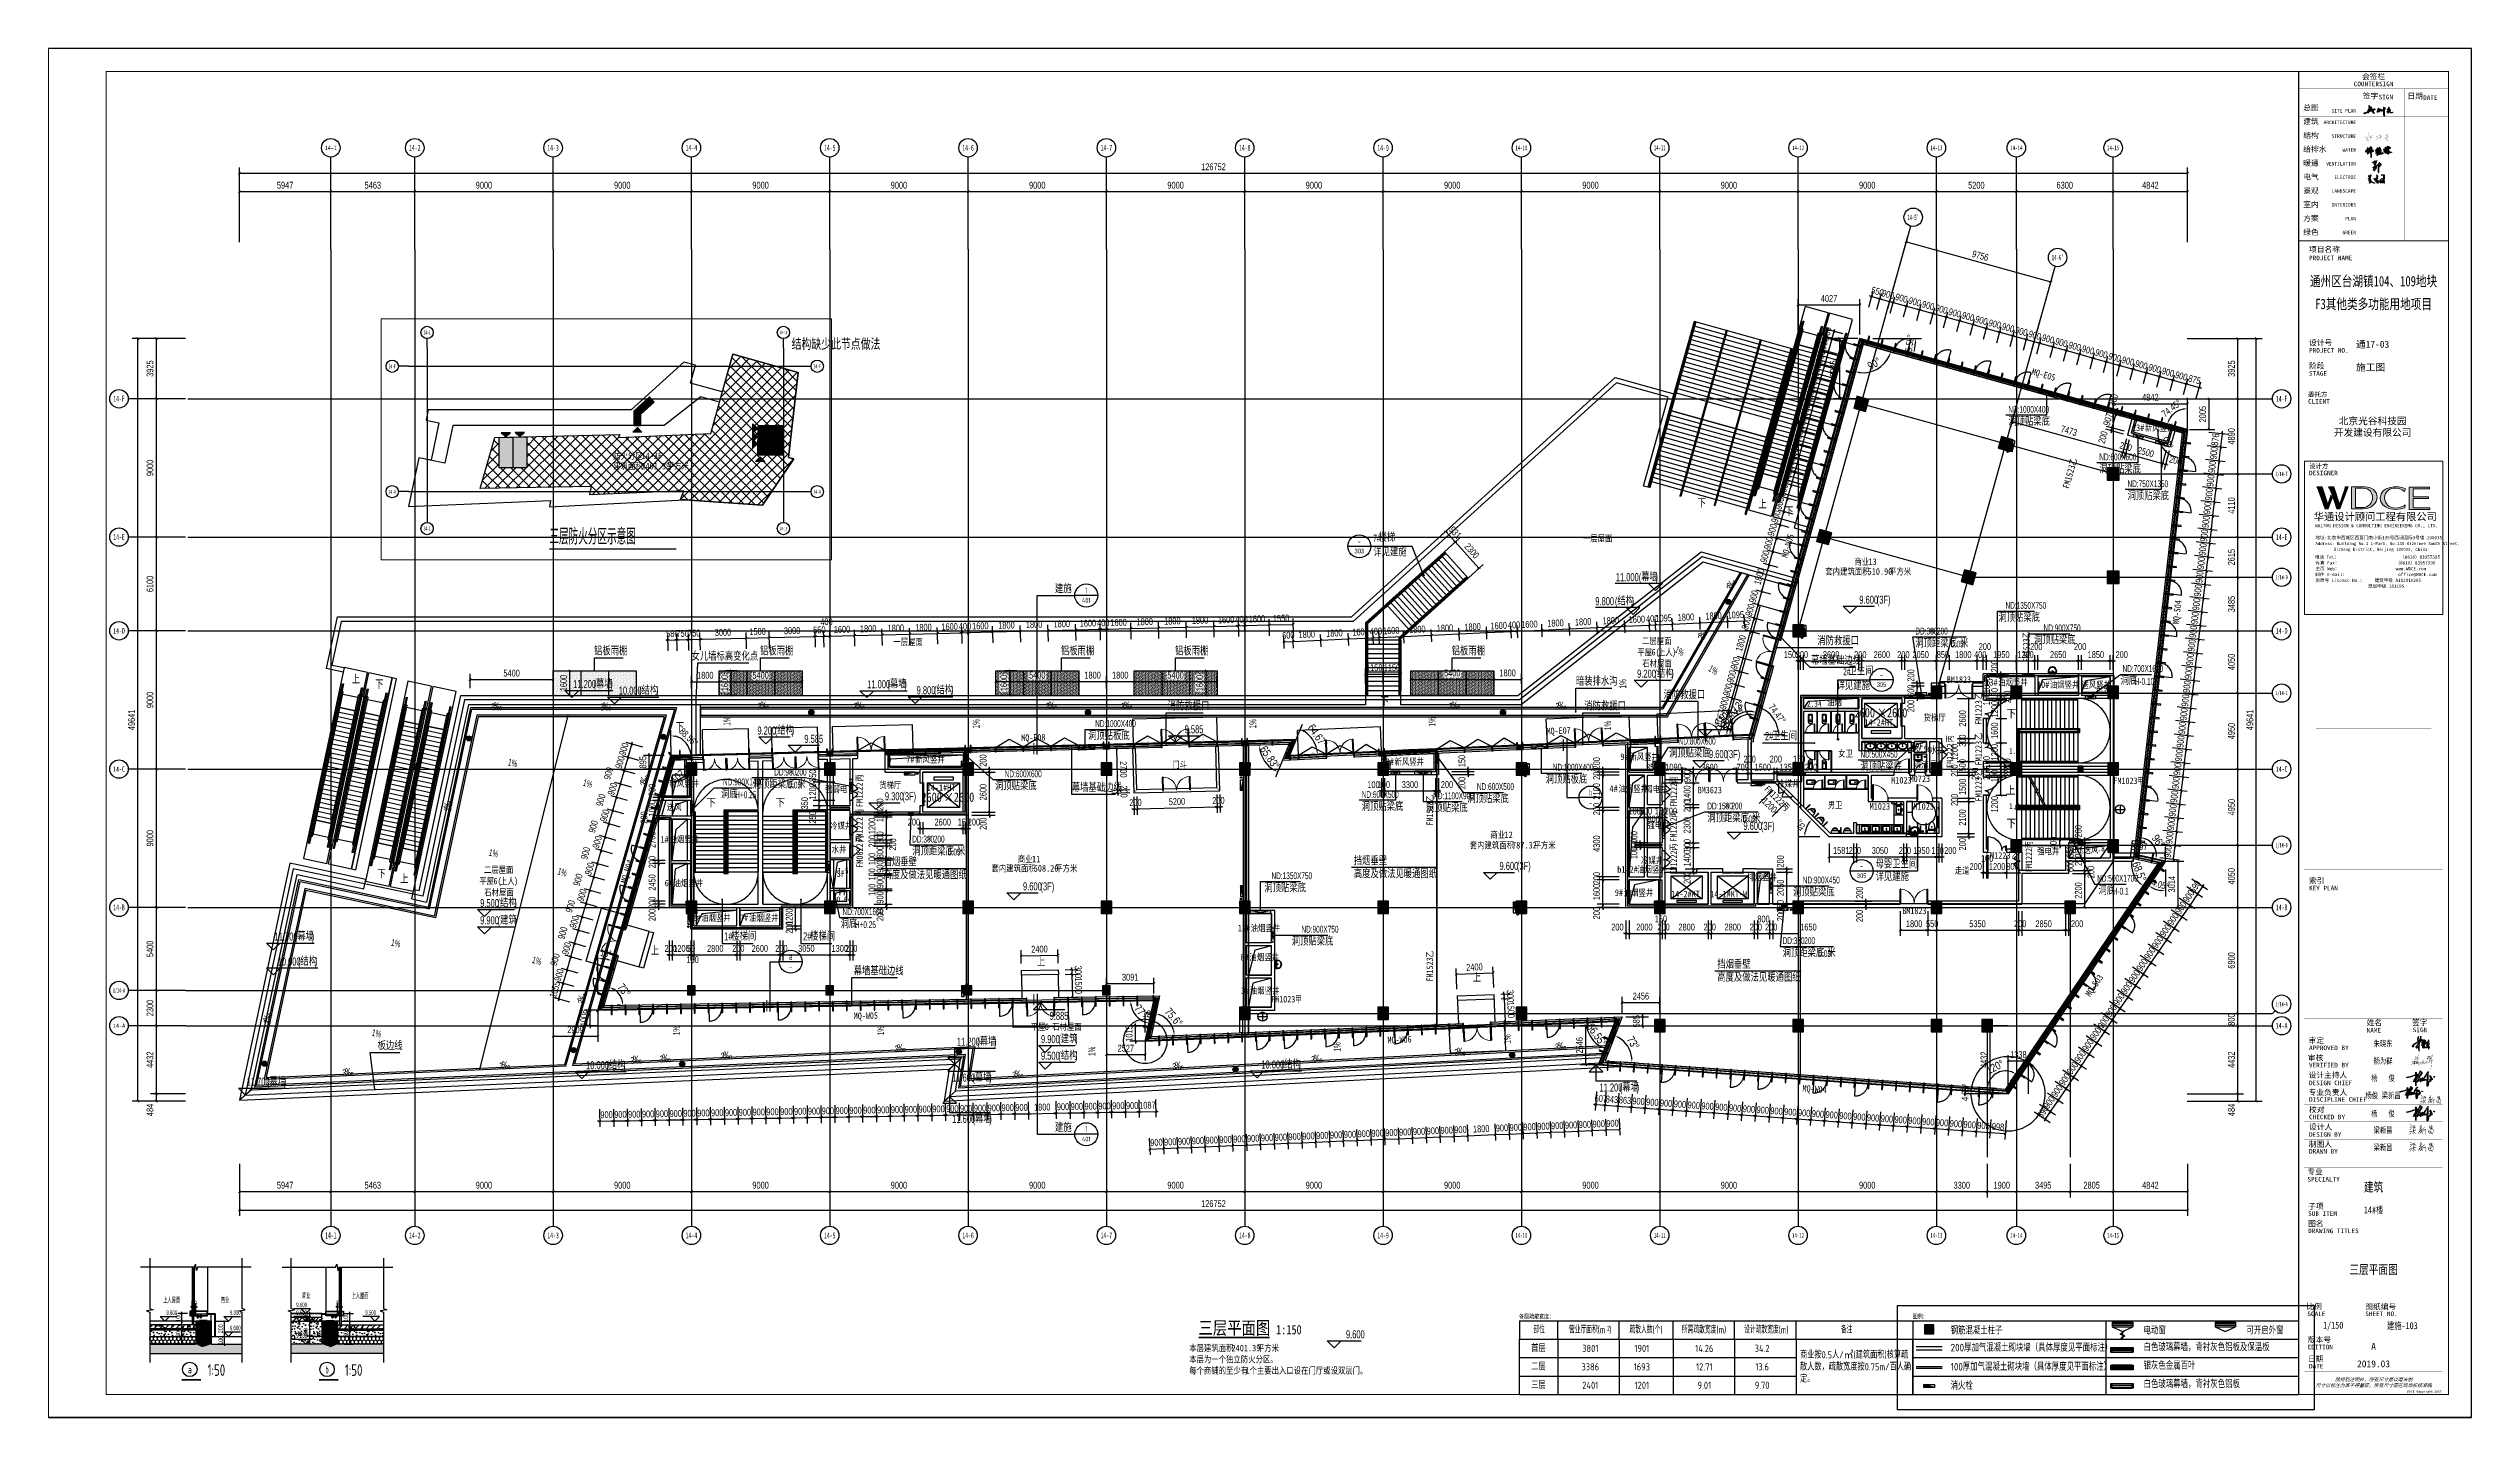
# Paper-space layout '三层平面图' of a CAD drawing. Extents: x 0 to 1051, y 0 to 594.
# The model-space entities are those that its viewports show. They can reach past a viewport. Long polylines and large blocks are cut down to what shows.
import ezdxf
from ezdxf.enums import TextEntityAlignment as Align
from ezdxf.xclip import XClip

# ---------------------------------------------------------------- set-up
doc = ezdxf.new("R2010")
doc.units = 0
doc.header["$LTSCALE"] = 1000
doc.header["$MEASUREMENT"] = 0
doc.header["$XCLIPFRAME"] = 0
for name, pattern in [('104-14# 核心筒$0$DASH', [0.35, 0.25, -0.1]), ('104-14# 核心筒$0$DOTE', [2.42, 2, -0.2, 0.02, -0.2]), ('14#楼幕墙$0$DASH', [0.35, 0.25, -0.1]), ('DASH', [0.35, 0.25, -0.1]), ('X-104 14#平面$0$$0$DASH', [0.35, 0.25, -0.1]), ('X-104 14#平面$0$DASH', [0.35, 0.25, -0.1]), ('X-104 14#平面$0$DOTE', [2.42, 2, -0.2, 0.02, -0.2]), ('X-平面图例$0$109-34 轴网$0$L1$0$$AUDIT_BAD_LTYPE1', [0]), ('X-平面图例$0$DASH', [0.35, 0.25, -0.1])]:
    doc.linetypes.add(name, pattern=pattern)
for name, color, linetype in [('00-图签签名_10', 10, 'Continuous'), ('01-标注_尺寸', 124, 'Continuous'), ('01-标注_标高', 200, 'Continuous'), ('01-标注_符号', 200, 'Continuous'), ('02-TEXT_标注', 130, 'Continuous'), ('03-表格_185', 185, 'Continuous'), ('03-表格_紫', 197, 'Continuous'), ('03-表格_黄', 2, 'Continuous'), ('05-填充_天正', 26, 'Continuous'), ('104-14# 核心筒$0$01-标注_符号', 200, 'Continuous'), ('104-14# 核心筒$0$01-标注_轴线坐标', 132, 'Continuous'), ('104-14# 核心筒$0$02-TEXT_标注', 130, 'Continuous'), ('104-14# 核心筒$0$02-TEXT_轴号', 7, 'Continuous'), ('104-14# 核心筒$0$02-TEXT_门窗', 151, 'Continuous'), ('104-14# 核心筒$0$A-C_玻璃幕墙', 140, 'Continuous'), ('104-14# 核心筒$0$A-C_门', 150, 'Continuous'), ('104-14# 核心筒$0$A-E_栏杆', 232, 'Continuous'), ('104-14# 核心筒$0$A-E_电梯', 171, 'Continuous'), ('104-14# 核心筒$0$A-I_卫-洁具', 241, 'Continuous'), ('104-14# 核心筒$0$A-I_卫-隔断', 214, 'Continuous'), ('104-14# 核心筒$0$A-TECH_水', 3, 'Continuous'), ('104-14# 核心筒$0$A-TECH_结构', 21, 'Continuous'), ('104-14# 核心筒$0$A_AXIS-轴线', 36, '104-14# 核心筒$0$DOTE'), ('104-14# 核心筒$0$A_STR-砌块墙', 121, 'Continuous'), ('104-14# 核心筒$0$A_STR-砼柱', 51, 'Continuous'), ('104-14# 核心筒$0$AXIS_TEXT', 7, 'Continuous'), ('104-14# 核心筒$0$DOOR_FIRE', 220, 'Continuous'), ('104-14# 核心筒$0$DOOR_FIRE_TEXT', 7, 'Continuous'), ('104-14# 核心筒$0$DUCT-新风管立管', 3, 'Continuous'), ('104-14# 核心筒$0$DUCT-新风管端线', 2, 'Continuous'), ('104-14# 核心筒$0$s-colu', 40, 'Continuous'), ('14#楼幕墙$0$A-C_玻璃幕墙', 140, 'Continuous'), ('14#楼幕墙$0$A-C_窗', 140, 'Continuous'), ('14#楼幕墙$0$A-C_门', 150, 'Continuous'), ('A-0-图名图例', 2, 'Continuous'), ('A-C_窗', 140, 'Continuous'), ('A-D_龙骨', 152, 'Continuous'), ('A-O_屋面', 201, 'Continuous'), ('A-SUR_保温', 222, 'Continuous'), ('A-SUR_面层', 191, 'Continuous'), ('A_STR-砼墙', 51, 'Continuous'), ('AXIS_TEXT', 7, 'Continuous'), ('DIM_SYMB', 3, 'Continuous'), ('PUB_HATCH', 8, 'Continuous'), ('X-104 14#平面$0$01-标注_尺寸', 124, 'Continuous'), ('X-104 14#平面$0$01-标注_标高', 200, 'Continuous'), ('X-104 14#平面$0$01-标注_符号', 200, 'Continuous'), ('X-104 14#平面$0$01-标注_轴线坐标', 132, 'Continuous'), ('X-104 14#平面$0$02-TEXT_房间', 7, 'Continuous'), ('X-104 14#平面$0$02-TEXT_标注', 130, 'Continuous'), ('X-104 14#平面$0$02-TEXT_门窗', 151, 'Continuous'), ('X-104 14#平面$0$05-填充_天正', 26, 'Continuous'), ('X-104 14#平面$0$A-C_玻璃幕墙', 140, 'Continuous'), ('X-104 14#平面$0$A-C_窗', 140, 'Continuous'), ('X-104 14#平面$0$A-C_门', 150, 'Continuous'), ('X-104 14#平面$0$A-E_栏杆', 232, 'Continuous'), ('X-104 14#平面$0$A-E_楼梯', 171, 'Continuous'), ('X-104 14#平面$0$A-E_电梯', 171, 'Continuous'), ('X-104 14#平面$0$A-I_卫-洁具', 241, 'Continuous'), ('X-104 14#平面$0$A-O_分水线', 127, 'Continuous'), ('X-104 14#平面$0$A-O_屋面', 201, 'Continuous'), ('X-104 14#平面$0$A-O_散水', 134, 'Continuous'), ('X-104 14#平面$0$A-SUR_保温', 222, 'Continuous'), ('X-104 14#平面$0$A-SUR_看线', 231, 'Continuous'), ('X-104 14#平面$0$A-TECH_暖通', 6, 'Continuous'), ('X-104 14#平面$0$A-TECH_水', 3, 'Continuous'), ('X-104 14#平面$0$A-TECH_电气', 240, 'Continuous'), ('X-104 14#平面$0$A-TECH_结构', 21, 'Continuous'), ('X-104 14#平面$0$A_AXIS-轴线', 36, 'X-104 14#平面$0$DOTE'), ('X-104 14#平面$0$A_STR-砌块墙', 121, 'Continuous'), ('X-104 14#平面$0$AXIS_TEXT', 7, 'Continuous'), ('X-104 14#平面$0$DIM_SYMB', 3, 'Continuous'), ('X-104 14#平面$0$DOOR_FIRE', 220, 'Continuous'), ('X-104 14#平面$0$DOOR_FIRE_TEXT', 7, 'Continuous'), ('X-104 14#平面$0$DUCT-新风管立管', 3, 'Continuous'), ('X-104 14#平面$0$DUCT-新风管端线', 2, 'Continuous'), ('X-104 14#平面$0$EH_玻璃', 156, 'Continuous'), ('X-104 14#平面$0$挡烟垂壁', 5, 'Continuous'), ('X-平面图例$0$03-表格_197', 197, 'Continuous'), ('X-平面图例$0$04-电动窗', 1, 'Continuous'), ('X-平面图例$0$A-0-图名图例', 2, 'Continuous'), ('X-平面图例$0$A-C_玻璃幕墙', 140, 'Continuous'), ('X-平面图例$0$A-金属背板', 40, 'Continuous'), ('X-平面图例$0$COLUMN', 4, 'Continuous'), ('X-平面图例$0$EQUIP_消火栓', 7, 'Continuous'), ('X-平面图例$0$WAL1', 30, 'Continuous'), ('建-标注-文本', 254, 'Continuous'), ('建-标注-索引', 75, 'Continuous'), ('钢龙骨', 173, 'Continuous')]:
    doc.layers.add(name, color=color, linetype=linetype)
for name, color, linetype, plot in [('04-不打印_视口', 5, 'Continuous', False), ('04-不打印_辅助线', 165, 'Continuous', False), ('104-14# 核心筒$0$04-不打印_辅助线', 165, 'Continuous', False), ('14#楼幕墙$0$04-不打印_辅助线', 165, 'Continuous', False)]:
    doc.layers.add(name, color=color, linetype=linetype, plot=plot)
doc.layers.add('X-104 14#平面$0$000套内', color=226, linetype='Continuous', lineweight=30, plot=False)
doc.styles.add('104-14# 核心筒$0$_TCH_AXIS', font='STXIHEI_0.TTF', dxfattribs={"width": 0.8})
doc.styles.add('104-14# 核心筒$0$_TCH_DIM', font='ros.shx', dxfattribs={"bigfont": 'jd.shx'})
doc.styles.add('104-14# 核心筒$0$_TCH_DIM_T3', font='ros.shx', dxfattribs={"width": 0.705882, "bigfont": 'jd.shx'})
doc.styles.add('104-14# 核心筒$0$_TCH_SPACE', font='STXIHEI_0.TTF', dxfattribs={"width": 0.8, "height": 5})
doc.styles.add('104-14# 核心筒$0$_TCH_WINDOW', font='STXIHEI_0.TTF', dxfattribs={"width": 0.8, "height": 3.5})
doc.styles.add('104-14# 核心筒$0$Standard', font='STXIHEI_0.TTF', dxfattribs={"width": 0.8})
doc.styles.add('_TCH_DIM', font='ros.shx', dxfattribs={"width": 0.8, "height": 2, "bigfont": 'jd.shx'})
doc.styles.add('_TCH_DIM_T3', font='ros.shx', dxfattribs={"width": 0.705882, "bigfont": 'jd.shx'})
doc.styles.add('_TCH_LABEL', font='ros.shx', dxfattribs={"width": 0.8, "bigfont": 'jd.shx'})
doc.styles.add('COMPLEX', font='COMPLEX')
doc.styles.add('HT_HWXH', font='STXIHEI_0.TTF', dxfattribs={"width": 0.8})
doc.styles.get("Standard").update_dxf_attribs({"font": 'GBENOR', "bigfont": 'GBCBIG'})
doc.styles.add('X-104 14#平面$0$_TCH_AXIS', font='STXIHEI_0.TTF', dxfattribs={"width": 0.75})
doc.styles.add('X-104 14#平面$0$_TCH_DIM', font='ros.shx', dxfattribs={"width": 0.8, "bigfont": 'jd.shx'})
doc.styles.add('X-104 14#平面$0$_TCH_DIM_T3', font='ros.shx', dxfattribs={"width": 0.8, "bigfont": 'jd.shx'})
doc.styles.add('X-104 14#平面$0$_TCH_LABEL', font='ros1.shx', dxfattribs={"width": 0.75, "bigfont": 'jd.shx'})
doc.styles.add('X-104 14#平面$0$_TCH_SPACE', font='STXIHEI_0.TTF', dxfattribs={"width": 0.8, "height": 5})
doc.styles.add('X-104 14#平面$0$_TCH_WINDOW', font='STXIHEI_0.TTF', dxfattribs={"width": 0.75, "height": 3.5})
doc.styles.add('X-104 14#平面$0$Standard', font='STXIHEI_0.TTF', dxfattribs={"width": 0.8})
doc.styles.add('X-平面图例$0$HT_HWXH', font='STXIHEI_0.TTF', dxfattribs={"width": 0.8})
doc.styles.add('X-平面图例$0$Standard', font='gbenor.shx', dxfattribs={"bigfont": 'gbcbig.shx'})
doc.styles.add('华文细黑', font='STXIHEI_0.TTF', dxfattribs={"width": 0.75, "height": 10})
doc.styles.add('图签信息$0$hwxh', font='STXIHEI_0.TTF')
doc.styles.add('图签信息$0$华文细黑', font='STXIHEI_0.TTF', dxfattribs={"height": 10})
doc.dimstyles.new('104-14# 核心筒$0$_TCH_ARCH&&150', dxfattribs={"dimtxt": 446.25, "dimasz": 150, "dimexe": 375, "dimexo": 450, "dimgap": 189.375, "dimtad": 1, "dimdec": 0, "dimzin": 0, "dimdsep": 46, "dimtxsty": '104-14# 核心筒$0$_TCH_DIM_T3', "dimblk": '104-14# 核心筒$0$_ArchTick', "dimcen": 0.09, "dimclrt": 7, "dimazin": 2, "dimtfac": 1, "dimtdec": 0, "dimtix": 1, "dimtmove": 2, "dimatfit": 3, "dimfxl": 0, "dimtolj": 1, "dimtzin": 0, "dimarcsym": 0})
doc.dimstyles.new('_TCH_ARCH&&150', dxfattribs={"dimtxt": 446.25, "dimasz": 150, "dimexe": 375, "dimexo": 450, "dimgap": 189.375, "dimtad": 1, "dimdec": 0, "dimzin": 0, "dimdsep": 46, "dimtxsty": '_TCH_DIM_T3', "dimblk": 'ARCHTICK', "dimcen": 0.09, "dimclrt": 7, "dimazin": 2, "dimtfac": 1, "dimtdec": 0, "dimtix": 1, "dimtmove": 2, "dimatfit": 3, "dimfxl": 0, "dimtolj": 1, "dimtzin": 0, "dimarcsym": 0})
doc.dimstyles.new('_TCH_ARCH&&20', dxfattribs={"dimtxt": 59.5, "dimasz": 20, "dimexe": 50, "dimexo": 60, "dimgap": 20, "dimtad": 1, "dimdec": 0, "dimzin": 0, "dimdsep": 46, "dimtxsty": '_TCH_DIM_T3', "dimblk": 'ARCHTICK', "dimcen": 0.09, "dimclrt": 7, "dimazin": 2, "dimtfac": 1, "dimtdec": 0, "dimtix": 1, "dimtmove": 2, "dimatfit": 3, "dimfxl": 0, "dimtolj": 1, "dimtzin": 0, "dimarcsym": 0})
doc.dimstyles.new('_TCH_ARROW&&150', dxfattribs={"dimtxt": 446.25, "dimasz": 300, "dimexe": 375, "dimexo": 450, "dimgap": 150, "dimtad": 1, "dimdec": 0, "dimzin": 0, "dimdsep": 46, "dimtxsty": '_TCH_DIM_T3', "dimcen": 0.09, "dimclrt": 7, "dimazin": 2, "dimtfac": 1, "dimtdec": 0, "dimtix": 1, "dimtmove": 2, "dimatfit": 3, "dimfxl": 0, "dimtolj": 1, "dimtzin": 0, "dimarcsym": 0})
doc.dimstyles.new('X-104 14#平面$0$_TCH_ARROW&&150', dxfattribs={"dimtxt": 525, "dimasz": 300, "dimexe": 375, "dimexo": 450, "dimgap": 150, "dimtad": 1, "dimdec": 0, "dimzin": 0, "dimdsep": 46, "dimtxsty": 'X-104 14#平面$0$_TCH_DIM_T3', "dimcen": 0.09, "dimclrt": 7, "dimazin": 2, "dimtfac": 1, "dimtdec": 0, "dimtix": 1, "dimtmove": 2, "dimatfit": 3, "dimfxl": 0, "dimtolj": 1, "dimtzin": 0, "dimarcsym": 0})
pattern_1 = [(45, (0, 0), (-28.0633, 84.1899), [0, -79.375])]
pattern_2 = [(45, (-849.99, -261.96), (-112.253, 112.253), [])]
pattern_3 = [(45, (-843.80595, -349.1901), (-0.088388348, 0.088388348), [])]
pattern_4 = [(45, (41410, 5700), (-70160, 70160), [])]

psp = doc.layouts.new('三层平面图')

# ---------------------------------------------------------------- texts
at = {"color": 3, "insert": (1008.5, 99.8), "char_height": 4, "attachment_point": 5, "style": '华文细黑'}
psp.add_mtext_dynamic_manual_height_columns('建筑', width=36.921, gutter_width=1750, heights=[0], dxfattribs=at)
at = {"color": 2, "attachment_point": 5, "style": '华文细黑'}
for s, width, gutter_width, insert, char_height in [('14#楼', 31.63, 1750, (1008.5, 89.9), 3), ('三层平面图', 57.196, 11, (1008.5, 64), 4), ('1/150', 22.976, 11, (991, 39.7), 3), ('建施-103', 31.855, 11, (1021, 39.7), 3)]:
    psp.add_mtext_dynamic_manual_height_columns(s, width=width, gutter_width=gutter_width, heights=[0], dxfattribs=dict(at, insert=insert, char_height=char_height))

msp = doc.modelspace()

# ---------------------------------------------------------------- texts
at = {"layer": '00-图签签名_10', "char_height": 390, "attachment_point": 5, "style": '华文细黑'}
for s, insert, width in [('朱晓东', (133458.8, 177015.5), 22120.664), ('杨   俊', (133458.8, 174765.5), 18493.696), ('杨为群', (133458.8, 175890.5), 4814.662), ('杨俊 梁新昌', (133458.8, 173640.5), 3871.421), ('杨   俊', (133454.6, 172458.6), 7191.604), ('梁新昌', (133458.8, 171390.5), 10341.432), ('梁新昌', (133458.8, 170265.5), 11512.334)]:
    msp.add_mtext(s, dxfattribs=dict(at, insert=insert, width=width))
at = {"layer": '02-TEXT_标注', "style": '_TCH_LABEL'}
for s, height, width, p, p2 in [('-', 397.6, 1.111111, (66746.2, 209535.2), (66958.3, 209535.2)), ('303', 298.81, 1.428571, (66544.9, 208944.3), (67159.6, 208944.3)), ('305', 298.81, 1.428571, (100521.4, 200252.7), (101136.1, 200252.7)), ('-', 397.6, 1.111111, (100722.7, 200843.6), (100934.7, 200843.6)), ('305', 298.81, 1.428571, (99227.4, 187815), (99842.1, 187815)), ('-', 397.6, 1.111111, (99428.7, 188405.9), (99640.7, 188405.9))]:
    msp.add_text(s, height=height, dxfattribs=dict(at, width=width)).set_placement(p, p2, align=Align.FIT)
at = {"layer": '02-TEXT_标注', "style": '_TCH_DIM'}
for s, height, width, p in [('7#', 446.25, 0.564706, (67759.8, 209703.5)), ('楼梯', 520.93, 0.8, (68104.2, 209703.5)), ('详见建施', 520.93, 0.8, (67759.8, 208751.4)), ('-', 446.2, 0.564706, (69622.1, 208751.4)), ('消防救援口', 520.93, 0.8, (96650.9, 202969.8)), ('暗装排水沟', 520.93, 0.8, (80943.6, 200335)), ('详见建施', 520.93, 0.8, (97907.7, 200059.8)), ('2#', 446.25, 0.564706, (98336.4, 201011.9)), ('卫生间', 520.93, 0.8, (98680.8, 201011.9)), ('-', 446.2, 0.564706, (99770, 200059.8)), ('3', 446.2, 0.564706, (10359.8, 198727.4)), ('‰', 520.9, 0.8, (10527.8, 198727.4)), ('3', 446.2, 0.564706, (17456.4, 198714.9)), ('‰', 520.9, 0.8, (17624.4, 198714.9)), ('3', 446.2, 0.564706, (27729.3, 198765.6)), ('‰', 520.9, 0.8, (27897.3, 198765.6)), ('3', 446.2, 0.564706, (33964.7, 198765.6)), ('‰', 520.9, 0.8, (34132.7, 198765.6)), ('3', 446.2, 0.564706, (46461.8, 198765.6)), ('‰', 520.9, 0.8, (46629.8, 198765.6)), ('3', 446.2, 0.564706, (51365.7, 198765.6)), ('‰', 520.9, 0.8, (51533.7, 198765.6)), ('消防救援口', 520.93, 0.8, (54385, 198724.5)), ('3', 446.2, 0.564706, (72681.9, 198765.6)), ('‰', 520.9, 0.8, (72849.9, 198765.6)), ('3', 446.2, 0.564706, (79619.7, 198765.6)), ('‰', 520.9, 0.8, (79787.7, 198765.6)), ('消防救援口', 520.93, 0.8, (81490.5, 198724.5)), ('消防救援口', 520.93, 0.8, (86647.8, 199455.4)), ('详见建施', 520.93, 0.8, (100442.2, 187622.1)), ('母婴卫生间', 520.93, 0.8, (100442.2, 188454.2)), ('-', 446.2, 0.564706, (102304.5, 187622.1))]:
    msp.add_text(s, height=height, dxfattribs=dict(at, width=width)).set_placement(p)
for s, height, rotation, width, p in [('3', 446.2, 60.232531, 0.564706, (91096.1, 206481.1)), ('‰', 520.9, 60.232531, 0.8, (91179.5, 206626.9)), ('3', 446.2, 60.725826, 0.564706, (89239, 203240.5)), ('‰', 520.9, 60.725826, 0.8, (89321.1, 203387)), ('1%%%', 446.25, 330, 0.564706, (87316.3, 202546.2)), ('1%%%', 446.25, 90, 0.564706, (84217.2, 200148.3)), ('1%%%', 446.25, 330, 0.564706, (89515.3, 201313.5)), ('1%%%', 446.25, 90, 0.564706, (25931.2, 197720.5)), ('1%%%', 446.25, 90, 0.564706, (42142.5, 197547.4)), ('1%%%', 446.25, 90, 0.564706, (60142.5, 197547.4)), ('1%%%', 446.25, 90, 0.564706, (71803.7, 197674.6)), ('1%%%', 446.25, 90, 0.564706, (83233.3, 197436.8)), ('1%%%', 446.25, 348, 0.564706, (11430.5, 195145.1)), ('1%%%', 446.25, 344, 0.564706, (16300.6, 193833.9)), ('‰', 520.9, 73.925822, 0.8, (20527, 193920.5)), ('3', 446.2, 73.925822, 0.564706, (20480.5, 193759.1)), ('‰', 520.9, 78.542067, 0.8, (7778.6, 192268.1)), ('3', 446.2, 78.542067, 0.564706, (7745.3, 192103.5)), ('1%%%', 446.25, 348, 0.564706, (10183, 189276.2)), ('1%%%', 446.25, 344, 0.564706, (14646.8, 188066.4)), ('1%%%', 446.25, 348, 0.564706, (3822.2, 183414.8)), ('1%%%', 446.25, 344, 0.564706, (12993, 182298.8)), ('‰', 520.9, 73.882393, 0.8, (16466.4, 179725.6)), ('3', 446.2, 73.882393, 0.564706, (16419.7, 179564.2)), ('‰', 520.9, 78.483996, 0.8, (-3967.7, 178447.9)), ('3', 446.2, 78.483996, 0.564706, (-4001.3, 178283.3)), ('1%%%', 446.25, 348, 0.564706, (2574.8, 177545.9)), ('1%%%', 446.25, 90, 0.564706, (22642.5, 177578)), ('1%%%', 446.25, 90, 0.564706, (35938.3, 177578)), ('3', 446.2, 2.641698, 0.564706, (36637.1, 176460.4)), ('‰', 520.9, 2.641698, 0.8, (36804.9, 176468.2)), ('1%%%', 446.25, 90, 0.564706, (49677.4, 176229.6)), ('1%%%', 446.25, 90, 0.564706, (65638.4, 176511.2)), ('3', 446.2, 2.49395, 0.564706, (73052.9, 176231.3)), ('‰', 520.9, 2.49395, 0.8, (73220.8, 176238.6)), ('1%%%', 446.25, 90, 0.564706, (76702.7, 177026.6)), ('3', 446.2, 3.168831, 0.564706, (79610, 176591.7)), ('‰', 520.9, 3.168831, 0.8, (79777.8, 176601)), ('3', 446.2, 1.431646, 0.564706, (700.1, 174914)), ('‰', 520.9, 1.431646, 0.8, (868, 174918.2)), ('3', 446.2, 1.792066, 0.564706, (10903.8, 175354.6)), ('‰', 520.9, 1.792066, 0.8, (11071.7, 175359.9)), ('3', 446.2, 2.081757, 0.564706, (19444.2, 175718.2)), ('‰', 520.9, 2.081757, 0.8, (19612.1, 175724.3)), ('3', 446.2, 1.752678, 0.564706, (21342.3, 175805.5)), ('‰', 520.9, 1.752678, 0.8, (21510.2, 175810.6)), ('3', 446.2, 2.5, 0.564706, (25324.7, 175990)), ('‰', 520.9, 2.5, 0.8, (25492.5, 175997.3)), ('3', 446.2, 2.5, 0.564706, (44286, 174760.3)), ('‰', 520.9, 2.5, 0.8, (44453.8, 174767.7)), ('3', 446.2, 2.49395, 0.564706, (54708.1, 175317.4)), ('‰', 520.9, 2.49395, 0.8, (54876, 175324.7)), ('3', 446.2, 3.168831, 0.564706, (63742.1, 175772.8)), ('‰', 520.9, 3.168831, 0.8, (63909.9, 175782.1))]:
    msp.add_text(s, height=height, rotation=rotation, dxfattribs=dict(at, width=width)).set_placement(p)
at = {"layer": '建-标注-文本', "width": 0.8}
for s, height, p in [('三层防火分区示意图', 5209.3, (-180210.1, 160992)), ('1:50', 750, (-8081.5, 155413.9)), ('1:50', 750, (848.1, 155413.9))]:
    msp.add_text(s, height=height, dxfattribs=at).set_placement(p)
at = {"layer": '建-标注-文本'}
for s, height, width, p, p2 in [('b', 531.3, 1.281718, (-405.9, 155568.3), (-207.9, 155568.3)), ('a', 496.6, 1.812327, (-9373.3, 155585.6), (-9099.6, 155585.6))]:
    msp.add_text(s, height=height, dxfattribs=dict(at, width=width)).set_placement(p, p2, align=Align.FIT)

# ---------------------------------------------------------------- blocks, each defined once
blk = doc.blocks.new('图框-A1+1-4')
for points, const_width in [([(0, 0), (1051, 0), (1051, 594), (0, 594)], 0.05), ([(976, 584), (25, 584), (25, 10), (976, 10)], 0.5)]:
    blk.add_lwpolyline(points, close=True, dxfattribs=dict(const_width=const_width))
at = {"const_width": 0.05}
for points in [[(525.5, 594), (525.5, 592)], [(0, 297), (2, 297)], [(1051, 297), (1049, 297)], [(525.5, 0), (525.5, 2)]]:
    blk.add_lwpolyline(points, dxfattribs=at)
blk = doc.blocks.new('图签信息$0$WDCE Copyright200X')
at = {"const_width": 0.016}
blk.add_lwpolyline([(-10.6, 1.3, 1), (-11.4, 1.3, 1)], format="xyb", close=True, dxfattribs=at)
at = {"style": '图签信息$0$华文细黑'}
for s, p in [('WDCE ', (-11.5, 0.5)), ('     Copyright ', (-3.5, 0.5))]:
    blk.add_text(s, height=1, dxfattribs=at).set_placement(p, align=Align.BOTTOM_RIGHT)
blk.add_text('c', height=0.6, dxfattribs=at).set_placement((-11, 1.3), align=Align.MIDDLE_CENTER)
blk.add_attdef('200X', text='', height=1, dxfattribs=at).set_placement((-0.5, 0.5), align=Align.BOTTOM_RIGHT)
blk = doc.blocks.new('图签信息$0$logo2')
h = blk.add_hatch(color=7)
h.paths.add_polyline_path([(19.02, -7.36), (15.84, -7.36), (15.84, -3.97), (18.97, -3.97), (18.97, -4.24), (16.46, -4.24), (16.46, -5.45), (18.81, -5.45), (18.81, -5.69), (16.47, -5.69), (16.47, -7.12), (19.02, -7.12)])
edge = h.paths.add_edge_path()
edge.add_spline(control_points=[(15.26, -4.21), (15.26, -4.21), (15.13, -4.65), (15.13, -4.65), (15.13, -4.65), (14.62, -4.1), (13.73, -4.1), (13.04, -4.1), (12.07, -4.54), (12.08, -5.62), (12.08, -6.49), (12.77, -7.16), (13.73, -7.17), (14.66, -7.17), (15.23, -6.68), (15.23, -6.68), (15.23, -6.68), (15.16, -7.11), (15.16, -7.11), (13.63, -7.7), (11.42, -7.29), (11.41, -5.64), (11.4, -3.72), (14.16, -3.66), (15.26, -4.21)], knot_values=[0, 0, 0, 0, 1, 1, 1, 2, 2, 2, 3, 3, 3, 4, 4, 4, 5, 5, 5, 6, 6, 6, 7, 7, 7, 8, 8, 8, 8], degree=3, periodic=0)
edge = h.paths.add_edge_path(flags=16)
edge.add_spline(control_points=[(10.23, -5.57), (10.23, -5.16), (10.12, -4.83), (9.9, -4.58), (9.63, -4.27), (9.23, -4.12), (8.69, -4.12), (8.69, -4.12), (7.64, -4.12), (7.64, -4.12), (7.64, -4.12), (7.64, -7.1), (7.64, -7.1), (7.64, -7.1), (8.66, -7.1), (8.66, -7.1), (9.13, -7.1), (9.52, -6.93), (9.82, -6.6), (10.09, -6.31), (10.23, -5.96), (10.23, -5.57)], knot_values=[0, 0, 0, 0, 1, 1, 1, 2, 2, 2, 3, 3, 3, 4, 4, 4, 5, 5, 5, 6, 6, 6, 7, 7, 7, 7], degree=3, periodic=0)
edge = h.paths.add_edge_path()
edge.add_spline(control_points=[(10.92, -5.51), (10.92, -5.96), (10.72, -6.37), (10.34, -6.72), (9.92, -7.1), (9.41, -7.29), (8.82, -7.29), (8.82, -7.29), (7.03, -7.29), (7.03, -7.29), (7.03, -7.29), (7.03, -3.92), (7.03, -3.92), (7.03, -3.92), (9.1, -3.92), (9.1, -3.92), (9.59, -3.92), (10.01, -4.06), (10.36, -4.34), (10.73, -4.64), (10.92, -5.03), (10.92, -5.51)], knot_values=[0, 0, 0, 0, 1, 1, 1, 2, 2, 2, 3, 3, 3, 4, 4, 4, 5, 5, 5, 6, 6, 6, 7, 7, 7, 7], degree=3, periodic=0)
at = {"lineweight": 0}
blk.add_lwpolyline([(19.02, -7.36), (15.84, -7.36), (15.84, -3.97), (18.97, -3.97), (18.97, -4.24), (16.46, -4.24), (16.46, -5.45), (18.81, -5.45), (18.81, -5.69), (16.47, -5.69), (16.47, -7.12), (19.02, -7.12), (19.02, -7.36)], dxfattribs=at)
for points, knots in [([(15.26, -4.21), (15.26, -4.21), (15.13, -4.65), (15.13, -4.65), (15.13, -4.65), (14.62, -4.1), (13.73, -4.1), (13.04, -4.1), (12.07, -4.54), (12.08, -5.62), (12.08, -6.49), (12.77, -7.16), (13.73, -7.17), (14.66, -7.17), (15.23, -6.68), (15.23, -6.68), (15.23, -6.68), (15.16, -7.11), (15.16, -7.11), (13.63, -7.7), (11.42, -7.29), (11.41, -5.64), (11.4, -3.72), (14.16, -3.66), (15.26, -4.21)], [0, 0, 0, 0, 1, 1, 1, 2, 2, 2, 3, 3, 3, 4, 4, 4, 5, 5, 5, 6, 6, 6, 7, 7, 7, 8, 8, 8, 8]), ([(10.92, -5.51), (10.92, -5.96), (10.72, -6.37), (10.34, -6.72), (9.92, -7.1), (9.41, -7.29), (8.82, -7.29), (8.82, -7.29), (7.03, -7.29), (7.03, -7.29), (7.03, -7.29), (7.03, -3.92), (7.03, -3.92), (7.03, -3.92), (9.1, -3.92), (9.1, -3.92), (9.59, -3.92), (10.01, -4.06), (10.36, -4.34), (10.73, -4.64), (10.92, -5.03), (10.92, -5.51)], [0, 0, 0, 0, 1, 1, 1, 2, 2, 2, 3, 3, 3, 4, 4, 4, 5, 5, 5, 6, 6, 6, 7, 7, 7, 7]), ([(10.23, -5.57), (10.23, -5.16), (10.12, -4.83), (9.9, -4.58), (9.63, -4.27), (9.23, -4.12), (8.69, -4.12), (8.69, -4.12), (7.64, -4.12), (7.64, -4.12), (7.64, -4.12), (7.64, -7.1), (7.64, -7.1), (7.64, -7.1), (8.66, -7.1), (8.66, -7.1), (9.13, -7.1), (9.52, -6.93), (9.82, -6.6), (10.09, -6.31), (10.23, -5.96), (10.23, -5.57)], [0, 0, 0, 0, 1, 1, 1, 2, 2, 2, 3, 3, 3, 4, 4, 4, 5, 5, 5, 6, 6, 6, 7, 7, 7, 7])]:
    blk.add_open_spline(points, degree=3, knots=knots, dxfattribs=at)
blk = doc.blocks.new('图签信息$0$logo1')
h = blk.add_hatch(color=8)
edge = h.paths.add_edge_path()
edge.add_spline(control_points=[(3.86, -5.21), (3.63, -5.88), (3.39, -6.56), (3.39, -6.56), (3.39, -6.56), (2.5, -3.91), (2.5, -3.91), (2.5, -3.91), (1.8, -3.91), (1.69, -3.91), (2.02, -4.39), (2.95, -7.27), (2.95, -7.27), (2.95, -7.27), (3.44, -7.27), (3.44, -7.27), (3.44, -7.27), (4.03, -5.66), (4.03, -5.66), (4.03, -5.66), (3.86, -5.21), (3.86, -5.21)], knot_values=[0, 0, 0, 0, 1, 1, 1, 2, 2, 2, 3, 3, 3, 4, 4, 4, 5, 5, 5, 6, 6, 6, 7, 7, 7, 7], degree=3, periodic=0)
h = blk.add_hatch(color=7)
edge = h.paths.add_edge_path()
edge.add_spline(control_points=[(6.04, -3.91), (6.09, -4.1), (5.2, -6.56), (5.2, -6.56), (5.2, -6.56), (4.3, -3.91), (4.3, -3.91), (4.3, -3.91), (3.6, -3.91), (3.49, -3.91), (3.82, -4.39), (4.75, -7.27), (4.75, -7.27), (4.75, -7.27), (5.24, -7.27), (5.24, -7.27), (5.24, -7.27), (6.33, -4.3), (6.33, -4.3), (6.33, -4.3), (6.48, -3.91), (6.48, -3.91), (6.48, -3.91), (6.21, -3.91), (6.04, -3.91)], knot_values=[0, 0, 0, 0, 1, 1, 1, 2, 2, 2, 3, 3, 3, 4, 4, 4, 5, 5, 5, 6, 6, 6, 7, 7, 7, 8, 8, 8, 8], degree=3, periodic=0)
at = {"color": 8, "lineweight": 0}
blk.add_open_spline([(3.86, -5.21), (3.63, -5.88), (3.39, -6.56), (3.39, -6.56), (3.39, -6.56), (2.5, -3.91), (2.5, -3.91), (2.5, -3.91), (1.8, -3.91), (1.69, -3.91), (2.02, -4.39), (2.95, -7.27), (2.95, -7.27), (2.95, -7.27), (3.44, -7.27), (3.44, -7.27), (3.44, -7.27), (4.03, -5.66), (4.03, -5.66), (4.03, -5.66), (3.86, -5.21), (3.86, -5.21)], degree=3, knots=[0, 0, 0, 0, 1, 1, 1, 2, 2, 2, 3, 3, 3, 4, 4, 4, 5, 5, 5, 6, 6, 6, 7, 7, 7, 7], dxfattribs=at)
at = {"lineweight": 0}
blk.add_open_spline([(6.04, -3.91), (6.09, -4.1), (5.2, -6.56), (5.2, -6.56), (5.2, -6.56), (4.3, -3.91), (4.3, -3.91), (4.3, -3.91), (3.6, -3.91), (3.49, -3.91), (3.82, -4.39), (4.75, -7.27), (4.75, -7.27), (4.75, -7.27), (5.24, -7.27), (5.24, -7.27), (5.24, -7.27), (6.33, -4.3), (6.33, -4.3), (6.33, -4.3), (6.48, -3.91), (6.48, -3.91), (6.48, -3.91), (6.21, -3.91), (6.04, -3.91)], degree=3, knots=[0, 0, 0, 0, 1, 1, 1, 2, 2, 2, 3, 3, 3, 4, 4, 4, 5, 5, 5, 6, 6, 6, 7, 7, 7, 8, 8, 8, 8], dxfattribs=at)
blk.add_blockref('图签信息$0$logo2', (0, 0))
blk = doc.blocks.new('图签信息$0$时间-logo')
at = {"layer": 'Defpoints', "lineweight": 0}
blk.add_lwpolyline([(0, -23.46), (-21.17, -23.46), (-21.17, 0), (0, 0), (0, -23.46)], dxfattribs=at)
blk.add_blockref('图签信息$0$logo1', (-20.97, 0))
at = {"style": '图签信息$0$hwxh'}
for s, height, p in [('华通设计顾问工程有限公司 ', 1.15, (-19.73, -9.05)), ('WALTON DESIGN & CONSULTING ENGINEERING CO., LTD.', 0.5, (-19.5, -10.1)), ('电话 Tel：                        （8610）83957395 ', 0.5, (-19.56, -14.91)), ('Address: Building No.3 C-Park, No.135 Xizhimen South Street, ', 0.47, (-19.48, -12.83)), ('地址:北京市西城区西直门南小街135号西派国际3号楼 100035', 0.5, (-19.48, -11.94)), ('Xicheng District, Beijing 100035, China ', 0.47, (-16.69, -13.72)), ('传真 Fax：                      （8610）83957590 ', 0.5, (-19.48, -15.8)), ('主页 Web：                      www.WDCE.com ', 0.5, (-19.48, -16.69)), ('资质号 Licence No.：    建筑甲级 A111010265 ', 0.5, (-19.48, -18.47)), ('邮件 E-mail：                    office@WDCE.com ', 0.5, (-19.48, -17.58)), ('   规划甲级 101195', 0.5, (-12.6, -19.36))]:
    blk.add_text(s, height=height, dxfattribs=at).set_placement(p)
blk = doc.blocks.new('图签信息')
at = {"const_width": 0.5}
for points in [[(-65, 574), (-65, 500.5), (0, 500.5), (0, 574)], [(-65, 0), (0, 0), (0, 500.5), (-65, 500.5)]]:
    blk.add_lwpolyline(points, close=True, dxfattribs=at)
at = {"const_width": 0.05}
for points in [[(-65, 566.5), (0, 566.5)], [(-65, 560.5), (0, 560.5)], [(-39.1, 566.5), (-39.1, 500.5)], [(-19.1, 566.5), (-19.1, 500.5)], [(-65, 554.5), (0, 554.5)], [(-65, 548.5), (0, 548.5)], [(-65, 542.5), (0, 542.5)], [(-65, 536.5), (0, 536.5)], [(-65, 530.5), (0, 530.5)], [(-65, 524.5), (0, 524.5)], [(-65, 518.5), (0, 518.5)], [(-65, 512.5), (0, 512.5)], [(-65, 512.5), (0, 512.5)], [(-65, 506.5), (0, 506.5)], [(-65, 500.5), (0, 500.5)], [(-62.5, 450.9), (-2.5, 450.9)], [(-62.5, 440.9), (-2.5, 440.9)], [(-2.5, 407.9), (-2.5, 436.1), (-62.5, 436.1), (-62.5, 407.9)], [(-62.5, 407.9), (-2.5, 407.9)], [(-62.5, 404.9), (-62.5, 227.8)], [(-62.5, 404.9), (-2.5, 404.9)], [(-62.5, 227.8), (-2.5, 227.8), (-2.5, 404.9)], [(-57.5, 338.4), (-7.5, 338.4)], [(-57.5, 288.8), (-7.5, 288.8)], [(-57.5, 234.9), (-7.5, 234.9)], [(-62.5, 227.8), (-2.5, 227.8)], [(-62.5, 217.7), (-2.5, 217.7)], [(-62.5, 103.3), (-2.5, 103.3), (-2.5, 163.3), (-62.5, 163.3), (-62.5, 103.3)], [(-37.5, 163.3), (-37.5, 103.3)], [(-20, 163.3), (-20, 103.3)], [(-62.5, 155.8), (-2.5, 155.8)], [(-62.5, 148.3), (-2.5, 148.3)], [(-62.5, 140.8), (-2.5, 140.8)], [(-62.5, 133.3), (-2.5, 133.3)], [(-62.5, 125.8), (-2.5, 125.8)], [(-62.5, 118.3), (-2.5, 118.3)], [(-62.5, 110.8), (-2.5, 110.8)], [(-62.5, 98.5), (-2.5, 98.5), (-2.5, 10), (-62.5, 10), (-62.5, 98.5)], [(-62.5, 83.5), (-2.5, 83.5)], [(-62.5, 76), (-2.5, 76)], [(-62.5, 40), (-2.5, 40)], [(-37.5, 40), (-37.5, 26)], [(-62.5, 26), (-2.5, 26)], [(-62.5, 18), (-2.5, 18)]]:
    blk.add_lwpolyline(points, dxfattribs=at)
at = {"ltscale": 0.001, "xscale": 2.834689937531525, "yscale": 2.834689937531525, "zscale": 2.834689937531525}
blk.add_blockref('图签信息$0$时间-logo', (-2.5, 404.9), dxfattribs=at)
blk.add_blockref('图签信息$0$WDCE Copyright200X', (-2.5, 0)).add_auto_attribs({'200X': '2007'})
at = {"style": '图签信息$0$华文细黑'}
for s, height, p in [('COUNTERSIGN', 2, (-32.5, 569.6)), ('会签栏', 2.4, (-32.5, 573))]:
    blk.add_text(s, height=height, dxfattribs=at).set_placement(p, align=Align.TOP_CENTER)
for s, height, p in [('总图', 2.4, (-63, 559.5)), ('签字', 2.4, (-37.2, 564.6)), ('SIGN', 2, (-30.3, 563.9)), ('日期', 2.4, (-17.8, 564.6)), ('DATE', 2, (-11, 563.7)), ('建筑', 2.4, (-63, 553.5)), ('结构', 2.4, (-63, 547.5)), ('给排水', 2.4, (-63, 541.5)), ('暖通', 2.4, (-63, 535.5)), ('电气', 2.4, (-63, 529.5)), ('景观', 2.4, (-63, 523.5)), ('室内', 2.4, (-63, 517.5)), ('绿色', 2.4, (-63, 505.5)), ('方案', 2.4, (-63, 511.5)), ('项目名称', 2.4, (-60.5, 498)), ('PROJECT NAME', 2, (-60.5, 494.1)), ('设计号', 2.4, (-60.5, 457.5)), ('PROJECT NO.', 2, (-60.5, 454)), ('STAGE', 2, (-60.5, 444)), ('阶段', 2.4, (-60.5, 447.5)), ('委托方', 2, (-60.9, 434.9)), ('CLIENT', 2, (-60.9, 431.9)), ('设计方', 2, (-60.5, 403.8)), ('DESIGNER', 2, (-60.5, 400.8)), ('索引', 2.4, (-60.5, 224.1)), ('KEY PLAN', 2, (-60.5, 220.7)), ('姓名', 2.4, (-35.5, 162.5)), ('NAME', 2, (-35.5, 159)), ('签字', 2.4, (-15.8, 162.6)), ('SIGN', 2, (-15.5, 159.2)), ('审核', 2.4, (-61, 147.3)), ('审定', 2.4, (-60.7, 154.8)), ('APPROVED BY', 2, (-60.5, 151.4)), ('设计主持人', 2.4, (-60.7, 139.8)), ('VERIFIED BY', 2, (-60.5, 143.9)), ('专业负责人', 2.4, (-60.7, 132.3)), ('DESIGN CHIEF', 2, (-60.5, 136.2)), ('DISCIPLINE CHIEF', 2, (-60.5, 129)), ('校对', 2.4, (-60.5, 124.8)), ('CHECKED BY', 2, (-60.5, 121.4)), ('设计人', 2.4, (-60.5, 117.3)), ('制图人', 2.4, (-60.6, 109.8)), ('DESIGN BY', 2, (-60.5, 113.8)), ('DRAWN BY', 2, (-60.5, 106.5)), ('专业', 2.4, (-61.2, 97.9)), ('SPECIALTY', 2, (-61.2, 94.4)), ('SUB ITEM', 2, (-60.9, 79.5)), ('子项', 2.4, (-60.9, 82.9)), ('图名', 2.4, (-60.9, 75.4)), ('DRAWING TITLES', 2, (-60.9, 72)), ('比例', 2.4, (-61.6, 39.4)), ('SCALE', 2, (-61.2, 36)), ('SHEET NO.', 2, (-36.1, 36)), ('图纸编号', 2.4, (-36.1, 39.3)), ('版本号', 2.4, (-61, 25)), ('EDITION', 2, (-61.1, 21.6)), ('日期', 2.4, (-61, 16.7)), ('DATE', 2, (-60.5, 13.3))]:
    blk.add_text(s, height=height, dxfattribs=at).set_placement(p, align=Align.TOP_LEFT)
for s, p in [('SITE PLAN', (-40.1, 557.7)), ('ARCHITECTURE', (-40.1, 552.7)), ('STRUCTURE', (-40.1, 546.7)), ('WATER', (-40.1, 540.7)), ('VENTILATION', (-40.1, 534.7)), ('ELECTRIC', (-40.1, 528.9)), ('INTERIORS', (-40.1, 516.9)), ('LANDSCAPE', (-40.1, 522.9)), ('GREEN', (-40.1, 504.9)), ('PLAN', (-40.1, 510.9))]:
    blk.add_text(s, height=1.5, dxfattribs=at).set_placement(p, align=Align.TOP_RIGHT)
at = {"color": 4, "style": '图签信息$0$华文细黑', "width": 0.75}
for s, p in [('通州区台湖镇104、109地块', (-32.5, 480.8)), ('F3其他类多功能用地项目', (-32.5, 470.9))]:
    blk.add_text(s, height=4.5, dxfattribs=at).set_placement(p, align=Align.CENTER)
at = {"color": 4, "style": '图签信息$0$华文细黑'}
for s, p in [('A', (-32.5, 19.4)), ('2019.03', (-32.5, 11.8))]:
    blk.add_text(s, height=3, dxfattribs=at).set_placement(p, align=Align.CENTER)
at = {"style": '图签信息$0$华文细黑', "oblique": 20}
for s, p in [('尺寸以标注为准不得量取，所有尺寸需在现场校核准确', (-32.5, 4)), ('除特别注明外，所有尺寸是以毫米制', (-32.5, 6.5))]:
    blk.add_text(s, height=1.5, dxfattribs=at).set_placement(p, align=Align.MIDDLE_CENTER)
at = {"color": 4, "ltscale": 0.001, "char_height": 3, "width": 58.489, "style": '图签信息$0$华文细黑'}
for s, insert, attachment_point in [('通17-03', (-40.1, 455.5), 4), ('施工图', (-40.1, 445.5), 4), ('北京光谷科技园\\P开发建设有限公司', (-32.9, 419.7), 5)]:
    blk.add_mtext(s, dxfattribs=dict(at, insert=insert, attachment_point=attachment_point))
blk = doc.blocks.new('图签-A1')
at = {"color": 2}
blk.add_blockref('图签信息', (0, 0), dxfattribs=at)
blk = doc.blocks.new('14#楼幕墙$0$A$C103B1A8E')
blk.add_lwpolyline([(0, 0), (60, 0), (60, 600), (0, 600)], close=True)
blk = doc.blocks.new('14#楼幕墙$0$A$C678332E3')
blk.add_lwpolyline([(0, 0), (60, 0), (60, 300), (0, 300)], close=True)
blk = doc.blocks.new('14#楼幕墙$0$$LinePat$岩棉板')
at = {"color": 0}
for p, q in [((0, -17), (12, -67)), ((12, -67), (24, -17))]:
    blk.add_line(p, q, dxfattribs=at)
for centre, start, end in [((12, -17), 0, 180), ((0, -67), 270, 0), ((24, -67), 180, 270)]:
    blk.add_arc(centre, 12, start, end, dxfattribs=at)
at = {"layer": 'Defpoints'}
blk.add_point((0, 0), dxfattribs=at)
at = {"layer": 'Defpoints', "color": 0}
blk.add_point((24, -84), dxfattribs=at)
blk = doc.blocks.new('*U485')
blk.add_lwpolyline([(300, 0), (0, 0), (0, 150), (300, 150)], close=True)
at = {"color": 8, "xscale": -1.785714284225998, "yscale": 1.782568518697715, "zscale": 1.782568518697715, "rotation": 180}
for p in [(0, 0), (43, 0), (86, 0), (129, 0), (171, 0), (214, 0), (257, 0)]:
    blk.add_blockref('14#楼幕墙$0$$LinePat$岩棉板', p, dxfattribs=at)
blk = doc.blocks.new('14#楼幕墙$0$A$C07E80D9E')
blk.add_lwpolyline([(-350, -50), (-50, -50), (-50, -450), (0, -450), (0, 0), (-400, 0), (-400, -450), (-350, -450)], close=True)
for points in [[(-50, -200), (-350, -200)], [(-50, -220), (-350, -220)]]:
    blk.add_lwpolyline(points)
at = {"layer": '14#楼幕墙$0$A-C_玻璃幕墙', "rotation": 180}
blk.add_blockref('*U485', (-50, -50), dxfattribs=at)
blk = doc.blocks.new('14#楼幕墙$0$A$C140B3602')
for points in [[(5663, 16206), (5658, 16806)], [(6413, 16211), (6408, 16811)], [(7163, 16217), (7158, 16817)]]:
    blk.add_lwpolyline(points)
for name, p, rotation in [('14#楼幕墙$0$A$C103B1A8E', (82197, 41068), 253.4697301337788), ('14#楼幕墙$0$A$C103B1A8E', (82453, 41931), 253.4697301337788), ('14#楼幕墙$0$A$C678332E3', (83044, 41890), 28.45016047509381), ('14#楼幕墙$0$A$C103B1A8E', (83509, 42400), 163.4518973651107), ('14#楼幕墙$0$A$C103B1A8E', (84372, 42143), 163.4518973651107), ('14#楼幕墙$0$A$C103B1A8E', (85235, 41887), 163.4518973651107), ('14#楼幕墙$0$A$C103B1A8E', (86097, 41631), 163.4518973651107), ('14#楼幕墙$0$A$C103B1A8E', (86960, 41374), 163.4518973651107), ('14#楼幕墙$0$A$C103B1A8E', (87823, 41118), 163.4518973651107), ('14#楼幕墙$0$A$C103B1A8E', (81940, 40205), 253.4697301337788), ('14#楼幕墙$0$A$C103B1A8E', (88685, 40862), 163.4518973651107), ('14#楼幕墙$0$A$C103B1A8E', (89548, 40605), 163.4518973651107), ('14#楼幕墙$0$A$C103B1A8E', (90411, 40349), 163.4518973651107), ('14#楼幕墙$0$A$C103B1A8E', (91274, 40092), 163.4518973651107), ('14#楼幕墙$0$A$C103B1A8E', (92136, 39836), 163.4518973651107), ('14#楼幕墙$0$A$C103B1A8E', (92999, 39580), 163.4518973651107), ('14#楼幕墙$0$A$C103B1A8E', (81428, 38480), 253.4697301337788), ('14#楼幕墙$0$A$C103B1A8E', (81684, 39343), 253.4697301337788), ('14#楼幕墙$0$A$C103B1A8E', (93862, 39323), 163.4518973651107), ('14#楼幕墙$0$A$C103B1A8E', (94724, 39067), 163.4518973651107), ('14#楼幕墙$0$A$C103B1A8E', (95587, 38811), 163.4518973651107), ('14#楼幕墙$0$A$C103B1A8E', (96450, 38554), 163.4518973651107), ('14#楼幕墙$0$A$C103B1A8E', (97313, 38298), 163.4518973651107), ('14#楼幕墙$0$A$C103B1A8E', (98175, 38042), 163.4518973651107), ('14#楼幕墙$0$A$C103B1A8E', (80916, 36754), 253.4697301337788), ('14#楼幕墙$0$A$C103B1A8E', (81172, 37617), 253.4697301337788), ('14#楼幕墙$0$A$C103B1A8E', (99038, 37785), 163.4518973651107), ('14#楼幕墙$0$A$C103B1A8E', (99901, 37529), 163.4518973651107), ('14#楼幕墙$0$A$C103B1A8E', (100764, 37273), 163.4518973651107), ('14#楼幕墙$0$A$C103B1A8E', (101626, 37016), 163.4518973651107), ('14#楼幕墙$0$A$C103B1A8E', (102489, 36760), 163.4518973651107), ('14#楼幕墙$0$A$C103B1A8E', (103352, 36504), 163.4518973651107), ('14#楼幕墙$0$A$C103B1A8E', (80404, 35029), 253.4697301337788), ('14#楼幕墙$0$A$C103B1A8E', (80660, 35891), 253.4697301337788), ('14#楼幕墙$0$A$C103B1A8E', (104255, 35038), 82.45189736510383), ('14#楼幕墙$0$A$C678332E3', (103729, 35786), 302.9519313582247), ('14#楼幕墙$0$A$C103B1A8E', (79892, 33303), 253.4697301337788), ('14#楼幕墙$0$A$C103B1A8E', (80148, 34166), 253.4697301337788), ('14#楼幕墙$0$A$C103B1A8E', (104018, 33254), 82.45189736510383), ('14#楼幕墙$0$A$C103B1A8E', (104136, 34146), 82.45189736510383), ('14#楼幕墙$0$A$C103B1A8E', (79380, 31577), 253.4697301337788), ('14#楼幕墙$0$A$C103B1A8E', (79636, 32440), 253.4697301337788), ('14#楼幕墙$0$A$C103B1A8E', (103782, 31469), 82.45189736510383), ('14#楼幕墙$0$A$C103B1A8E', (103900, 32361), 82.45189736510383), ('14#楼幕墙$0$A$C103B1A8E', (79124, 30715), 253.4697301337788), ('14#楼幕墙$0$A$C103B1A8E', (103664, 30577), 82.45189736510383), ('14#楼幕墙$0$A$C103B1A8E', (78612, 28989), 253.4697301337788), ('14#楼幕墙$0$A$C103B1A8E', (78868, 29852), 253.4697301337788), ('14#楼幕墙$0$A$C103B1A8E', (103427, 28793), 82.45189736510383), ('14#楼幕墙$0$A$C103B1A8E', (103545, 29685), 82.45189736510383), ('14#楼幕墙$0$A$C103B1A8E', (78099, 27263), 253.4697301337788), ('14#楼幕墙$0$A$C103B1A8E', (78355, 28126), 253.4697301337788), ('14#楼幕墙$0$A$C103B1A8E', (103191, 27008), 82.45189736510383), ('14#楼幕墙$0$A$C103B1A8E', (103309, 27900), 82.45189736510383), ('14#楼幕墙$0$A$C103B1A8E', (77587, 25538), 253.4697301337788), ('14#楼幕墙$0$A$C103B1A8E', (77843, 26401), 253.4697301337788), ('14#楼幕墙$0$A$C103B1A8E', (102954, 25224), 82.45189736510383), ('14#楼幕墙$0$A$C103B1A8E', (103072, 26116), 82.45189736510383), ('14#楼幕墙$0$A$C103B1A8E', (77075, 23812), 253.4697301337788), ('14#楼幕墙$0$A$C103B1A8E', (77331, 24675), 253.4697301337788), ('14#楼幕墙$0$A$C103B1A8E', (102836, 24332), 82.45189736510383), ('14#楼幕墙$0$A$C103B1A8E', (76819, 22949), 253.4697301337788), ('14#楼幕墙$0$A$C103B1A8E', (102600, 22547), 82.45189736510383), ('14#楼幕墙$0$A$C103B1A8E', (102718, 23439), 82.45189736510383), ('14#楼幕墙$0$A$C103B1A8E', (76307, 21224), 253.4697301337788), ('14#楼幕墙$0$A$C103B1A8E', (102363, 20763), 82.45189736510383), ('14#楼幕墙$0$A$C103B1A8E', (102481, 21655), 82.45189736510383), ('14#楼幕墙$0$A$C103B1A8E', (75795, 19498), 253.4697301337788), ('14#楼幕墙$0$A$C103B1A8E', (76051, 20361), 253.4697301337788), ('14#楼幕墙$0$A$C103B1A8E', (102127, 18978), 82.45189736510383), ('14#楼幕墙$0$A$C103B1A8E', (102245, 19871), 82.45189736510383), ('14#楼幕墙$0$A$C103B1A8E', (75283, 17773), 253.4697301337788), ('14#楼幕墙$0$A$C103B1A8E', (75539, 18635), 253.4697301337788), ('14#楼幕墙$0$A$C103B1A8E', (102008, 18086), 82.45189736510383), ('14#楼幕墙$0$A$C103B1A8E', (5243, 16185), 36.72208080828197), ('14#楼幕墙$0$A$C103B1A8E', (5603, 16205), 0.4441616165427244), ('14#楼幕墙$0$A$C103B1A8E', (6353, 16211), 0.4441616165427244), ('14#楼幕墙$0$A$C103B1A8E', (7103, 16217), 0.4441616165427244), ('14#楼幕墙$0$A$C103B1A8E', (10103, 16240), 0.4441616165427244), ('14#楼幕墙$0$A$C103B1A8E', (11603, 16252), 0.4441616165427244), ('14#楼幕墙$0$A$C103B1A8E', (14603, 16275), 0.4441616165427244), ('14#楼幕墙$0$A$C07E80D9E', (15183, 16279), 180.4441616166542), ('14#楼幕墙$0$A$C678332E3', (17153, 16295), 0.4441616165203613), ('14#楼幕墙$0$A$C678332E3', (18953, 16309), 0.4441616165203613), ('14#楼幕墙$0$A$C678332E3', (20753, 16323), 0.4441616165203613), ('14#楼幕墙$0$A$C678332E3', (22553, 16337), 0.4441616165203613), ('14#楼幕墙$0$A$C07E80D9E', (24182, 16349), 180.4441616166542), ('14#楼幕墙$0$A$C678332E3', (26152, 16364), 0.4441616165203613), ('14#楼幕墙$0$A$C678332E3', (27952, 16378), 0.4441616165203613), ('14#楼幕墙$0$A$C678332E3', (29752, 16392), 0.4441616165203613), ('14#楼幕墙$0$A$C678332E3', (31552, 16406), 0.4441616165203613), ('14#楼幕墙$0$A$C07E80D9E', (33182, 16419), 180.4441616166542), ('14#楼幕墙$0$A$C678332E3', (35152, 16434), 0.4441616165203613), ('14#楼幕墙$0$A$C678332E3', (36952, 16448), 0.4441616165203613), ('14#楼幕墙$0$A$C678332E3', (38752, 16462), 0.4441616165203613), ('14#楼幕墙$0$A$C678332E3', (40552, 16476), 0.4441616165203613), ('14#楼幕墙$0$A$C07E80D9E', (42182, 16489), 180.4441616166542), ('14#楼幕墙$0$A$C678332E3', (44152, 16504), 0.4441616165203613), ('14#楼幕墙$0$A$C678332E3', (45030, 15971), 246.2783501113386), ('14#楼幕墙$0$A$C678332E3', (45252, 16538), 303.3612558640737), ('14#楼幕墙$0$A$C678332E3', (45289, 15495), 1.606557729673097), ('14#楼幕墙$0$A$C678332E3', (45859, 15511), 1.606557729673097), ('14#楼幕墙$0$A$C678332E3', (47658, 15562), 1.606557729673097), ('14#楼幕墙$0$A$C678332E3', (49457, 15612), 1.606557729673097), ('14#楼幕墙$0$A$C07E80D9E', (51087, 15658), 181.6065577298201), ('14#楼幕墙$0$A$C678332E3', (53056, 15713), 1.606557729673097), ('14#楼幕墙$0$A$C678332E3', (54855, 15764), 1.606557729673097), ('14#楼幕墙$0$A$C678332E3', (56654, 15814), 1.606557729673097), ('14#楼幕墙$0$A$C678332E3', (58454, 15865), 1.606557729673097), ('14#楼幕墙$0$A$C07E80D9E', (60083, 15910), 181.6065577298201), ('14#楼幕墙$0$A$C678332E3', (62052, 15965), 1.606557729673097), ('14#楼幕墙$0$A$C678332E3', (63851, 16016), 1.606557729673097), ('14#楼幕墙$0$A$C678332E3', (65651, 16066), 1.606557729673097), ('14#楼幕墙$0$A$C678332E3', (67450, 16117), 1.606557729673097), ('14#楼幕墙$0$A$C07E80D9E', (69079, 16163), 181.6065577298201), ('14#楼幕墙$0$A$C678332E3', (70544, 16204), 1.606557729673097), ('14#楼幕墙$0$A$C678332E3', (72343, 16254), 1.606557729673097), ('14#楼幕墙$0$A$C678332E3', (74142, 16305), 1.606557729673097), ('14#楼幕墙$0$A$C678332E3', (75207, 16334), 1.606557729673097), ('14#楼幕墙$0$A$C678332E3', (75546, 16551), 73.46973013382429), ('14#楼幕墙$0$A$C103B1A8E', (101772, 16302), 82.45189736510383), ('14#楼幕墙$0$A$C103B1A8E', (101890, 17194), 82.45189736510383), ('14#楼幕墙$0$A$C103B1A8E', (4797, 14663), 73.00000000020853), ('14#楼幕墙$0$A$C103B1A8E', (5060, 15524), 73.00000000020853), ('14#楼幕墙$0$A$C103B1A8E', (101536, 14517), 82.45189736510383), ('14#楼幕墙$0$A$C103B1A8E', (101654, 15410), 82.45189736510383), ('14#楼幕墙$0$A$C103B1A8E', (4270, 12942), 73.00000000020853), ('14#楼幕墙$0$A$C103B1A8E', (4534, 13802), 73.00000000020853), ('14#楼幕墙$0$A$C103B1A8E', (101299, 12733), 82.45189736510383), ('14#楼幕墙$0$A$C103B1A8E', (101417, 13625), 82.45189736510383), ('14#楼幕墙$0$A$C103B1A8E', (3744, 11220), 73.00000000020853), ('14#楼幕墙$0$A$C103B1A8E', (4007, 12081), 73.00000000020853), ('14#楼幕墙$0$A$C103B1A8E', (101063, 10949), 82.45189736510383), ('14#楼幕墙$0$A$C103B1A8E', (101181, 11841), 82.45189736510383), ('14#楼幕墙$0$A$C103B1A8E', (3218, 9499), 73.00000000020853), ('14#楼幕墙$0$A$C103B1A8E', (3481, 10360), 73.00000000020853), ('14#楼幕墙$0$A$C103B1A8E', (100944, 10056), 82.45189736510383), ('14#楼幕墙$0$A$C103B1A8E', (2692, 7778), 73.00000000020853), ('14#楼幕墙$0$A$C103B1A8E', (2955, 8638), 73.00000000020853), ('14#楼幕墙$0$A$C678332E3', (100125, 8440), 262.4518973647068), ('14#楼幕墙$0$A$C103B1A8E', (100826, 9164), 82.45189736510383), ('14#楼幕墙$0$A$C678332E3', (100344, 8049), 346.4518973651285), ('14#楼幕墙$0$A$C103B1A8E', (101389, 8415), 166.4518973650342), ('14#楼幕墙$0$A$C103B1A8E', (2428, 6917), 73.00000000020853), ('14#楼幕墙$0$A$C103B1A8E', (101515, 6508), 54.95189736508091), ('14#楼幕墙$0$A$C103B1A8E', (102031, 7245), 54.95189736508091), ('14#楼幕墙$0$A$C678332E3', (101633, 7764), 290.7018973650939), ('14#楼幕墙$0$A$C103B1A8E', (1902, 5196), 73.00000000020853), ('14#楼幕墙$0$A$C103B1A8E', (2165, 6056), 73.00000000020853), ('14#楼幕墙$0$A$C103B1A8E', (100481, 5035), 54.95189736508091), ('14#楼幕墙$0$A$C103B1A8E', (100998, 5771), 54.95189736508091), ('14#楼幕墙$0$A$C103B1A8E', (1376, 3474), 73.00000000020853), ('14#楼幕墙$0$A$C103B1A8E', (98930, 2824), 54.95189736508091), ('14#楼幕墙$0$A$C103B1A8E', (99447, 3561), 54.95189736508091), ('14#楼幕墙$0$A$C103B1A8E', (99964, 4298), 54.95189736508091), ('14#楼幕墙$0$A$C103B1A8E', (850, 1753), 73.00000000020853), ('14#楼幕墙$0$A$C103B1A8E', (1113, 2614), 73.00000000020853), ('14#楼幕墙$0$A$C103B1A8E', (97897, 1351), 54.95189736508091), ('14#楼幕墙$0$A$C103B1A8E', (98414, 2087), 54.95189736508091), ('14#楼幕墙$0$A$C103B1A8E', (-95, -33), 306.4999999999919), ('14#楼幕墙$0$A$C103B1A8E', (587, 892), 73.00000000020853), ('14#楼幕墙$0$A$C103B1A8E', (870, -300), 359.9999999999836), ('14#楼幕墙$0$A$C103B1A8E', (1770, -300), 359.9999999999836), ('14#楼幕墙$0$A$C103B1A8E', (2670, -300), 359.9999999999836), ('14#楼幕墙$0$A$C103B1A8E', (3570, -300), 359.9999999999836), ('14#楼幕墙$0$A$C103B1A8E', (4470, -300), 359.9999999999836), ('14#楼幕墙$0$A$C103B1A8E', (5370, -300), 359.9999999999836), ('14#楼幕墙$0$A$C103B1A8E', (6270, -300), 359.9999999999836), ('14#楼幕墙$0$A$C103B1A8E', (7170, -300), 359.9999999999836), ('14#楼幕墙$0$A$C103B1A8E', (8070, -300), 359.9999999999836), ('14#楼幕墙$0$A$C103B1A8E', (8970, -300), 359.9999999999836), ('14#楼幕墙$0$A$C103B1A8E', (9870, -300), 359.9999999999836), ('14#楼幕墙$0$A$C103B1A8E', (10770, -300), 359.9999999999836), ('14#楼幕墙$0$A$C103B1A8E', (11670, -300), 359.9999999999836), ('14#楼幕墙$0$A$C103B1A8E', (12570, -300), 359.9999999999836), ('14#楼幕墙$0$A$C103B1A8E', (13470, -300), 359.9999999999836), ('14#楼幕墙$0$A$C103B1A8E', (14370, -300), 359.9999999999836), ('14#楼幕墙$0$A$C103B1A8E', (15270, -300), 359.9999999999836), ('14#楼幕墙$0$A$C103B1A8E', (16170, -300), 359.9999999999836), ('14#楼幕墙$0$A$C103B1A8E', (17070, -300), 359.9999999999836), ('14#楼幕墙$0$A$C103B1A8E', (17970, -300), 359.9999999999836), ('14#楼幕墙$0$A$C103B1A8E', (18870, -300), 359.9999999999836), ('14#楼幕墙$0$A$C103B1A8E', (19770, -300), 359.9999999999836), ('14#楼幕墙$0$A$C103B1A8E', (20670, -300), 359.9999999999836), ('14#楼幕墙$0$A$C103B1A8E', (21570, -300), 359.9999999999836), ('14#楼幕墙$0$A$C103B1A8E', (22470, -300), 359.9999999999836), ('14#楼幕墙$0$A$C103B1A8E', (23370, -300), 359.9999999999836), ('14#楼幕墙$0$A$C103B1A8E', (24270, -300), 359.9999999999836), ('14#楼幕墙$0$A$C103B1A8E', (25170, -300), 359.9999999999836), ('14#楼幕墙$0$A$C103B1A8E', (26070, -300), 359.9999999999836), ('14#楼幕墙$0$A$C103B1A8E', (26970, -300), 359.9999999999836), ('14#楼幕墙$0$A$C103B1A8E', (27870, -300), 359.9999999999836), ('14#楼幕墙$0$A$C103B1A8E', (29670, -300), 359.9999999999836), ('14#楼幕墙$0$A$C103B1A8E', (30570, -300), 359.9999999999836), ('14#楼幕墙$0$A$C103B1A8E', (31470, -300), 359.9999999999836), ('14#楼幕墙$0$A$C103B1A8E', (32370, -300), 359.9999999999836), ('14#楼幕墙$0$A$C103B1A8E', (33270, -300), 359.9999999999836), ('14#楼幕墙$0$A$C103B1A8E', (34170, -300), 359.9999999999836), ('14#楼幕墙$0$A$C103B1A8E', (35070, -300), 359.9999999999836), ('14#楼幕墙$0$A$C678332E3', (36187, 300), 179.9999999998551), ('14#楼幕墙$0$A$C678332E3', (36187, 0), 257.0000000000451), ('14#楼幕墙$0$A$C103B1A8E', (96863, -123), 54.95189736508091), ('14#楼幕墙$0$A$C103B1A8E', (97380, 614), 54.95189736508091), ('14#楼幕墙$0$A$C103B1A8E', (36270, -974), 76.99999999804531), ('14#楼幕墙$0$A$C103B1A8E', (95829, -1597), 54.95189736508091), ('14#楼幕墙$0$A$C103B1A8E', (96346, -860), 54.95189736508091), ('14#楼幕墙$0$A$C103B1A8E', (36068, -1851), 76.99999999804531), ('14#楼幕墙$0$A$C678332E3', (35704, -2502), 309.1998071011113), ('14#楼幕墙$0$A$C103B1A8E', (36454, -2923), 1.399614201771549), ('14#楼幕墙$0$A$C103B1A8E', (37353, -2901), 1.399614201771549), ('14#楼幕墙$0$A$C103B1A8E', (38253, -2880), 1.399614201771549), ('14#楼幕墙$0$A$C103B1A8E', (39153, -2858), 1.399614201771549), ('14#楼幕墙$0$A$C103B1A8E', (40053, -2836), 1.399614201771549), ('14#楼幕墙$0$A$C103B1A8E', (40952, -2814), 1.399614201771549), ('14#楼幕墙$0$A$C103B1A8E', (41852, -2792), 1.399614201771549), ('14#楼幕墙$0$A$C103B1A8E', (42752, -2770), 1.399614201771549), ('14#楼幕墙$0$A$C103B1A8E', (43652, -2748), 1.399614201771549), ('14#楼幕墙$0$A$C103B1A8E', (44551, -2726), 1.399614201771549), ('14#楼幕墙$0$A$C103B1A8E', (45451, -2704), 1.399614201771549), ('14#楼幕墙$0$A$C103B1A8E', (46351, -2682), 1.399614201771549), ('14#楼幕墙$0$A$C103B1A8E', (47250, -2660), 1.399614201771549), ('14#楼幕墙$0$A$C103B1A8E', (48150, -2638), 1.399614201771549), ('14#楼幕墙$0$A$C103B1A8E', (49050, -2616), 1.399614201771549), ('14#楼幕墙$0$A$C103B1A8E', (49950, -2594), 1.399614201771549), ('14#楼幕墙$0$A$C103B1A8E', (50849, -2572), 1.399614201771549), ('14#楼幕墙$0$A$C103B1A8E', (51749, -2550), 1.399614201771549), ('14#楼幕墙$0$A$C103B1A8E', (52649, -2528), 1.399614201771549), ('14#楼幕墙$0$A$C103B1A8E', (53549, -2506), 1.399614201771549), ('14#楼幕墙$0$A$C103B1A8E', (54448, -2484), 1.399614201771549), ('14#楼幕墙$0$A$C103B1A8E', (55348, -2462), 1.399614201771549), ('14#楼幕墙$0$A$C103B1A8E', (56248, -2440), 1.399614201771549), ('14#楼幕墙$0$A$C103B1A8E', (58047, -2396), 1.399614201771548), ('14#楼幕墙$0$A$C103B1A8E', (58947, -2374), 1.399614201771549), ('14#楼幕墙$0$A$C103B1A8E', (59847, -2352), 1.399614201771549), ('14#楼幕墙$0$A$C103B1A8E', (60746, -2330), 1.399614201771549), ('14#楼幕墙$0$A$C103B1A8E', (61646, -2308), 1.399614201771549), ('14#楼幕墙$0$A$C103B1A8E', (62546, -2286), 1.399614201771549), ('14#楼幕墙$0$A$C103B1A8E', (63446, -2264), 1.399614201771549), ('14#楼幕墙$0$A$C103B1A8E', (64345, -2242), 1.399614201771549), ('14#楼幕墙$0$A$C103B1A8E', (65245, -2220), 1.399614201771549), ('14#楼幕墙$0$A$C103B1A8E', (65445, -2882), 247.9518973651955), ('14#楼幕墙$0$A$C678332E3', (66108, -1899), 1.399614202344581), ('14#楼幕墙$0$A$C678332E3', (66167, -1897), 247.9518973651221), ('14#楼幕墙$0$A$C103B1A8E', (94796, -3070), 54.95189736508091), ('14#楼幕墙$0$A$C103B1A8E', (95313, -2333), 54.95189736508091), ('14#楼幕墙$0$A$C103B1A8E', (65107, -3716), 247.9518973651955), ('14#楼幕墙$0$A$C678332E3', (65092, -4621), 301.451897365084), ('14#楼幕墙$0$A$C103B1A8E', (65585, -5040), 354.9518973651422), ('14#楼幕墙$0$A$C103B1A8E', (66388, -5111), 354.9518973651422), ('14#楼幕墙$0$A$C103B1A8E', (67284, -5190), 354.9518973651422), ('14#楼幕墙$0$A$C103B1A8E', (68181, -5269), 354.9518973651422), ('14#楼幕墙$0$A$C103B1A8E', (93762, -4544), 54.95189736508091), ('14#楼幕墙$0$A$C103B1A8E', (94279, -3807), 54.95189736508091), ('14#楼幕墙$0$A$C103B1A8E', (69077, -5348), 354.9518973651422), ('14#楼幕墙$0$A$C103B1A8E', (69974, -5428), 354.9518973651422), ('14#楼幕墙$0$A$C103B1A8E', (70870, -5507), 354.9518973651422), ('14#楼幕墙$0$A$C103B1A8E', (71767, -5586), 354.9518973651422), ('14#楼幕墙$0$A$C103B1A8E', (72663, -5665), 354.9518973651422), ('14#楼幕墙$0$A$C103B1A8E', (73560, -5744), 354.9518973651422), ('14#楼幕墙$0$A$C103B1A8E', (74456, -5824), 354.9518973651422), ('14#楼幕墙$0$A$C103B1A8E', (75353, -5903), 354.9518973651422), ('14#楼幕墙$0$A$C103B1A8E', (76249, -5982), 354.9518973651422), ('14#楼幕墙$0$A$C103B1A8E', (77146, -6061), 354.9518973651422), ('14#楼幕墙$0$A$C103B1A8E', (78042, -6140), 354.9518973651422), ('14#楼幕墙$0$A$C103B1A8E', (78939, -6220), 354.9518973651422), ('14#楼幕墙$0$A$C103B1A8E', (79835, -6299), 354.9518973651422), ('14#楼幕墙$0$A$C103B1A8E', (80732, -6378), 354.9518973651422), ('14#楼幕墙$0$A$C103B1A8E', (81628, -6457), 354.9518973651422), ('14#楼幕墙$0$A$C103B1A8E', (82525, -6536), 354.9518973651422), ('14#楼幕墙$0$A$C103B1A8E', (83421, -6616), 354.9518973651422), ('14#楼幕墙$0$A$C103B1A8E', (84318, -6695), 354.9518973651422), ('14#楼幕墙$0$A$C103B1A8E', (85215, -6774), 354.9518973651422), ('14#楼幕墙$0$A$C103B1A8E', (86111, -6853), 354.9518973651422), ('14#楼幕墙$0$A$C103B1A8E', (92728, -6017), 54.95189736508091), ('14#楼幕墙$0$A$C103B1A8E', (93245, -5281), 54.95189736508091), ('14#楼幕墙$0$A$C103B1A8E', (87008, -6932), 354.9518973651422), ('14#楼幕墙$0$A$C103B1A8E', (87904, -7012), 354.9518973651422), ('14#楼幕墙$0$A$C103B1A8E', (88801, -7091), 354.9518973651422), ('14#楼幕墙$0$A$C103B1A8E', (89697, -7170), 354.9518973651422), ('14#楼幕墙$0$A$C103B1A8E', (90594, -7249), 354.9518973651422), ('14#楼幕墙$0$A$C678332E3', (91525, -6714), 204.9518973650777), ('14#楼幕墙$0$A$C103B1A8E', (92211, -6754), 54.95189736508091)]:
    blk.add_blockref(name, p, dxfattribs=dict(rotation=rotation))
blk = doc.blocks.new('14#楼幕墙$0$A$C2CD63A88')
at = {"linetype": '14#楼幕墙$0$DASH'}
blk.add_lwpolyline([(0, 670), (0, -170)], dxfattribs=at)
blk.add_arc((0, 670), 840, 270, 0, dxfattribs=at)
blk = doc.blocks.new('14#楼幕墙$0$A$C22714246')
at = {"linetype": '14#楼幕墙$0$DASH'}
blk.add_lwpolyline([(1740, 497), (870, 0), (0, 497)], dxfattribs=at)
at = {"layer": '14#楼幕墙$0$A-C_玻璃幕墙', "color": 1}
blk.add_lwpolyline([(899, 122, 0, 25, 0), (802, 217, 0, 0, 0), (900, 340, 25, 0, 0), (796, 422, 0, 0, 0)], format="xyseb", dxfattribs=at)
blk = doc.blocks.new('14#楼幕墙$0$ccc')
at = {"linetype": '14#楼幕墙$0$DASH'}
blk.add_lwpolyline([(1570, 497), (785, 0), (0, 497)], dxfattribs=at)
at = {"layer": '14#楼幕墙$0$A-C_玻璃幕墙', "color": 1}
blk.add_lwpolyline([(814, 122, 0, 25, 0), (717, 217, 0, 0, 0), (816, 340, 25, 0, 0), (711, 422, 0, 0, 0)], format="xyseb", dxfattribs=at)
blk = doc.blocks.new('14#楼幕墙$0$$DorLib2D$00000002')
for p, q in [((-0.5, 0), (-0.5, 0.4875)), ((-0.475, 0.4875), (-0.5, 0.4875)), ((-0.475, 0), (-0.475, 0.4875)), ((0.475, 0), (0.475, 0.4875)), ((0.475, 0.4875), (0.5, 0.4875)), ((0.5, 0), (0.5, 0.4875)), ((-0.5, 0), (-0.475, 0)), ((0.5, 0), (0.475, 0))]:
    blk.add_line(p, q)
at = {"lineweight": 13}
for centre, start, end in [((-0.4875, 0), 0, 88.530716), ((0.4875, 0), 91.469284, 180)]:
    blk.add_arc(centre, 0.4875, start, end, dxfattribs=at)
blk = doc.blocks.new('14#楼幕墙')
at = {"layer": '14#楼幕墙$0$A-C_玻璃幕墙'}
for p, q in [((92266, 197155), (99427, 222925)), ((94037, 203343), (99462, 222863)), ((94182, 203303), (99566, 222679)), ((94278, 203276), (99636, 222556)), ((99427, 222925), (120742, 216995)), ((99462, 222863), (120687, 216958)), ((99566, 222679), (120524, 216848)), ((99636, 222556), (120415, 216774)), ((117234, 189066), (120415, 216774)), ((117344, 189144), (120524, 216848)), ((117508, 189261), (120687, 216958)), ((117563, 189300), (120742, 216995)), ((92304, 197107), (93555, 201609)), ((92420, 196962), (93700, 201569)), ((92496, 196865), (93796, 201542)), ((92266, 197155), (62308, 195791)), ((92304, 197107), (91204, 197057)), ((22065, 195795), (17309, 179208)), ((22103, 195746), (18897, 184563)), ((22217, 195598), (19041, 184522)), ((22293, 195500), (19137, 184494)), ((62738, 196820), (22065, 195795)), ((24122, 195796), (22103, 195746)), ((24126, 195646), (22217, 195598)), ((24128, 195547), (22293, 195500)), ((28680, 195911), (27121, 195872)), ((28684, 195761), (27125, 195722)), ((28687, 195661), (27127, 195622)), ((34169, 196050), (31679, 195987)), ((34172, 195900), (31683, 195837)), ((34175, 195800), (31686, 195737)), ((53962, 196549), (36028, 196097)), ((53966, 196399), (36032, 195947)), ((53969, 196299), (36034, 195847)), ((62662, 196768), (55822, 196596)), ((62435, 196612), (55826, 196446)), ((62283, 196508), (55828, 196346)), ((61848, 195470), (62283, 196508)), ((64688, 195599), (61848, 195470)), ((62001, 195577), (62435, 196612)), ((64684, 195699), (62001, 195577)), ((62231, 195738), (62662, 196768)), ((64677, 195849), (62231, 195738)), ((62308, 195791), (62738, 196820)), ((80860, 196586), (66535, 195934)), ((80867, 196436), (66542, 195784)), ((80872, 196336), (66546, 195684)), ((87548, 196890), (82718, 196670)), ((87555, 196740), (82725, 196521)), ((87560, 196641), (82730, 196421)), ((92420, 196962), (91211, 196907)), ((92496, 196865), (91216, 196807)), ((119215, 188882), (117508, 189261)), ((119297, 188914), (117563, 189300)), ((108911, 174079), (118802, 188717)), ((108961, 173976), (118967, 188783)), ((109037, 173820), (119215, 188882)), ((109062, 173768), (119297, 188914)), ((118802, 188717), (117234, 189066)), ((118967, 188783), (117344, 189144)), ((18384, 182775), (17376, 179259)), ((18528, 182734), (17576, 179413)), ((18624, 182706), (17709, 179515)), ((17376, 179259), (45234, 179746)), ((17576, 179413), (45232, 179896)), ((17709, 179515), (45230, 179996)), ((45235, 179696), (46975, 179726)), ((46970, 180026), (53863, 180146)), ((46971, 179926), (53739, 180044)), ((46974, 179776), (53553, 179891)), ((46975, 179726), (53491, 179840)), ((53491, 179840), (52927, 177185)), ((53553, 179891), (52989, 177237)), ((53739, 180044), (53176, 177395)), ((53863, 180146), (53300, 177501)), ((17309, 179208), (45235, 179696)), ((53176, 177395), (73570, 178250)), ((53300, 177501), (73626, 178352)), ((75364, 178425), (83944, 178785)), ((75429, 178328), (83796, 178678)), ((75435, 178178), (83574, 178519)), ((76276, 178163), (83500, 178466)), ((83500, 178466), (82418, 175654)), ((83574, 178519), (82488, 175699)), ((83796, 178678), (82701, 175834)), ((83944, 178785), (82843, 175924)), ((52927, 177185), (74538, 178090)), ((52989, 177237), (73576, 178100)), ((82418, 175654), (109062, 173768)), ((82488, 175699), (109037, 173820)), ((82701, 175834), (108961, 173976)), ((82843, 175924), (108911, 174079))]:
    blk.add_line(p, q, dxfattribs=at)
blk.add_lwpolyline([(120742, 216995), (99427, 222925), (92266, 197155), (62308, 195791), (62738, 196820), (22065, 195795), (17309, 179208), (53491, 179840), (52927, 177185), (83500, 178466), (82418, 175654), (109062, 173768), (119297, 188914), (117563, 189300)], close=True, dxfattribs=at)
at = {"layer": '14#楼幕墙$0$A-C_玻璃幕墙', "linetype": '14#楼幕墙$0$DASH', "ltscale": 2}
for points in [[(27109, 197522), (24110, 197447)], [(24143, 196147), (24110, 197447)], [(27142, 196223), (27109, 197522)], [(31608, 197636), (28609, 197560)], [(28642, 196261), (28609, 197560)], [(31641, 196336), (31608, 197636)], [(57580, 198290), (52121, 198153)], [(52162, 196553), (52121, 198153)], [(57620, 196691), (57580, 198290)], [(68228, 197662), (62834, 197417)], [(62906, 195818), (62834, 197417)], [(68301, 196064), (68228, 197662)], [(84411, 198399), (79017, 198154)], [(79090, 196555), (79017, 198154)], [(84484, 196801), (84411, 198399)], [(17808, 182035), (16558, 182393), (17550, 185854), (18800, 185496)], [(47910, 179442), (47933, 178142), (44333, 178080), (44310, 179379)], [(76319, 177865), (76373, 176566), (72776, 176415), (72722, 177714)]]:
    blk.add_lwpolyline(points, dxfattribs=at)
blk.add_lwpolyline([(37826, 196192), (37786, 197791), (32558, 197660), (32598, 196060)], close=True, dxfattribs=at)
at = {"color": 8, "yscale": 1.782568518697715, "zscale": 1.782568518697715}
for p, xscale, rotation in [((62032, 195652), 1.954467278111407, 67.27835011152187), ((62051, 195695), 1.954467278111407, 67.27835011152187), ((62069, 195739), 1.954467278111407, 67.27835011152187), ((62082, 195581), -1.954467278111854, 182.6065577298109), ((62087, 195782), 1.954467278111407, 67.27835011152187), ((62105, 195825), 1.954467278111407, 67.27835011152187), ((62129, 195583), -1.954467278111854, 182.6065577298109), ((62176, 195585), -1.954467278111854, 182.6065577298109), ((62223, 195587), -1.954467278111854, 182.6065577298109), ((62270, 195589), -1.954467278111854, 182.6065577298109), ((117344, 189144), 1.875841757394838, 83.45189736508851), ((117344, 189144), -1.875841757395502, 167.4518973651003), ((117349, 189189), 1.875841757394838, 83.45189736508851), ((117354, 189234), 1.875841757394838, 83.45189736508851), ((117359, 189279), 1.875841757394838, 83.45189736508851), ((117388, 189135), -1.875841757395502, 167.4518973651003), ((117432, 189125), -1.875841757395502, 167.4518973651003), ((117476, 189115), -1.875841757395502, 167.4518973651003), ((53494, 180033), 2.098245324658817, 2.48639727982393), ((53544, 180036), 2.098245324658817, 2.48639727982393), ((53700, 179802), -2.213396694600662, 260.9518973650772), ((53709, 179855), -2.213396694600662, 260.9518973650772), ((53717, 179907), -2.213396694600662, 260.9518973650772), ((53725, 179960), -2.213396694600662, 260.9518973650772), ((83491, 178665), 2.259321195596114, 2.62324478428187), ((83546, 178668), 2.259321195596114, 2.62324478428187), ((83686, 178394), -1.850584345847714, 248.9518973650802), ((83702, 178436), -1.850584345847714, 248.9518973650802), ((83718, 178477), -1.850584345847714, 248.9518973650802), ((83734, 178518), -1.850584345847714, 248.9518973650802), ((83750, 178560), -1.850584345847714, 248.9518973650802)]:
    blk.add_blockref('14#楼幕墙$0$$LinePat$岩棉板', p, dxfattribs=dict(at, xscale=xscale, rotation=rotation))
at = {"layer": '14#楼幕墙$0$04-不打印_辅助线'}
for p, rotation in [((55748, 197140), 181.4441616166519), ((82633, 197214), 182.6065577298193), ((35954, 196641), 181.4441616166519), ((66450, 196477), 182.6065577298193)]:
    blk.add_blockref('14#楼幕墙$0$A$C22714246', p, dxfattribs=dict(at, rotation=rotation))
at = {"layer": '14#楼幕墙$0$A-C_玻璃幕墙', "rotation": 1.000000000000248}
blk.add_blockref('14#楼幕墙$0$A$C140B3602', (17309, 179208), dxfattribs=at)
at = {"layer": '14#楼幕墙$0$A-C_窗'}
for name, p, rotation in [('14#楼幕墙$0$A$C2CD63A88', (98649, 222612), 254.4518973650889), ('14#楼幕墙$0$A$C2CD63A88', (102708, 222708), 164.4518973650736), ('14#楼幕墙$0$A$C2CD63A88', (105309, 221984), 164.4518973650736), ('14#楼幕墙$0$A$C2CD63A88', (107911, 221260), 164.4518973650736), ('14#楼幕墙$0$A$C2CD63A88', (110512, 220536), 164.4518973650736), ('14#楼幕墙$0$A$C2CD63A88', (97926, 220011), 254.4518973650889), ('14#楼幕墙$0$A$C2CD63A88', (113113, 219813), 164.4518973650736), ('14#楼幕墙$0$A$C2CD63A88', (115714, 219089), 164.4518973650736), ('14#楼幕墙$0$A$C2CD63A88', (97202, 217410), 254.4518973650889), ('14#楼幕墙$0$A$C2CD63A88', (96478, 214809), 254.4518973650889), ('14#楼幕墙$0$A$C2CD63A88', (121106, 214289), 83.45189736509042), ('14#楼幕墙$0$A$C2CD63A88', (95754, 212207), 254.4518973650889), ('14#楼幕墙$0$A$C2CD63A88', (120798, 211607), 83.45189736509042), ('14#楼幕墙$0$A$C2CD63A88', (120490, 208925), 83.45189736509042), ('14#楼幕墙$0$A$C2CD63A88', (95031, 209606), 254.4518973650889), ('14#楼幕墙$0$A$C2CD63A88', (94308, 207005), 254.4518973650889), ('14#楼幕墙$0$A$C2CD63A88', (120182, 206242), 83.45189736509042), ('14#楼幕墙$0$A$C2CD63A88', (93585, 204403), 254.4518973650889), ('14#楼幕墙$0$A$C2CD63A88', (119874, 203560), 83.45189736509042), ('14#楼幕墙$0$A$C2CD63A88', (92862, 201802), 254.4518973650889), ('14#楼幕墙$0$A$C2CD63A88', (119566, 200878), 83.45189736509042), ('14#楼幕墙$0$A$C2CD63A88', (92139, 199201), 254.4518973650889), ('14#楼幕墙$0$A$C22714246', (53949, 197095), 181.4441616166522), ('14#楼幕墙$0$A$C22714246', (57547, 197186), 181.4441616166522), ('14#楼幕墙$0$A$C22714246', (80835, 197132), 182.6065577298175), ('14#楼幕墙$0$A$C22714246', (84432, 197295), 182.6065577298175), ('14#楼幕墙$0$A$C22714246', (44951, 196868), 181.4441616166522), ('14#楼幕墙$0$A$C22714246', (46751, 196914), 181.4441616166522), ('14#楼幕墙$0$A$C22714246', (48550, 196959), 181.4441616166522), ('14#楼幕墙$0$A$C22714246', (64652, 196395), 182.6065577298175), ('14#楼幕墙$0$ccc', (68078, 196551), 182.6165561101716), ('14#楼幕墙$0$A$C22714246', (73643, 196804), 182.6065577298193), ('14#楼幕墙$0$A$C22714246', (75441, 196886), 182.6065577298175), ('14#楼幕墙$0$ccc', (77069, 196961), 182.6165560548744), ('14#楼幕墙$0$A$C2CD63A88', (118643, 192830), 83.45189736509042), ('14#楼幕墙$0$A$C2CD63A88', (19677, 189895), 254.000000000002), ('14#楼幕墙$0$A$C2CD63A88', (18932, 187299), 254.000000000002), ('14#楼幕墙$0$A$C2CD63A88', (117019, 184347), 55.95189736508349), ('14#楼幕墙$0$A$C2CD63A88', (17444, 182108), 254.000000000002), ('14#楼幕墙$0$A$C2CD63A88', (114500, 180618), 55.95189736508349), ('14#楼幕墙$0$A$C2CD63A88', (17196, 181243), 254.000000000002), ('14#楼幕墙$0$A$C2CD63A88', (48846, 179089), 1.000000000003353), ('14#楼幕墙$0$A$C2CD63A88', (20051, 178586), 1.000000000003353), ('14#楼幕墙$0$A$C2CD63A88', (24550, 178664), 1.000000000003353), ('14#楼幕墙$0$A$C2CD63A88', (29049, 178743), 1.000000000003353), ('14#楼幕墙$0$A$C2CD63A88', (37148, 178884), 1.000000000003353), ('14#楼幕墙$0$A$C2CD63A88', (43447, 178994), 1.000000000003353), ('14#楼幕墙$0$A$C2CD63A88', (79062, 177609), 2.399614202265723), ('14#楼幕墙$0$A$C2CD63A88', (55682, 176630), 2.399614202265723), ('14#楼幕墙$0$A$C2CD63A88', (60178, 176818), 2.399614202265723), ('14#楼幕墙$0$A$C2CD63A88', (61977, 176893), 2.399614202265723), ('14#楼幕墙$0$A$C2CD63A88', (64674, 177006), 2.399614202265723), ('14#楼幕墙$0$A$C2CD63A88', (66473, 177082), 2.399614202265723), ('14#楼幕墙$0$A$C2CD63A88', (69170, 177195), 2.399614202265723), ('14#楼幕墙$0$A$C2CD63A88', (111980, 176890), 55.95189736508349), ('14#楼幕墙$0$A$C2CD63A88', (86503, 174693), 355.9518973650807), ('14#楼幕墙$0$A$C2CD63A88', (90992, 174375), 355.9518973650807), ('14#楼幕墙$0$A$C2CD63A88', (110469, 174653), 55.95189736508349), ('14#楼幕墙$0$A$C2CD63A88', (92787, 174248), 355.9518973650807), ('14#楼幕墙$0$A$C2CD63A88', (96378, 173994), 355.9518973650807), ('14#楼幕墙$0$A$C2CD63A88', (99072, 173803), 355.9518973650807), ('14#楼幕墙$0$A$C2CD63A88', (104458, 173422), 355.9518973650807), ('14#楼幕墙$0$A$C2CD63A88', (107152, 173231), 355.9518973650807)]:
    blk.add_blockref(name, p, dxfattribs=dict(at, rotation=rotation))
at = {"layer": '14#楼幕墙$0$A-C_门', "zscale": 100}
for p, xscale, yscale, rotation in [((93756, 202518), -1800, 1800, 74.46973013395419), ((54891, 196622), -1800, 1800, 1.444161616647518), ((81787, 196678), -1800, 1800, 2.606557769728314), ((88475, 196982), -1800, 1800, 2.606557729849808), ((90273, 197064), -1800, 1800, 2.606557729849808), ((24908, 195566), -1500, -1500, 1.444161616653981), ((26407, 195604), -1500, -1500, 1.444161616653981), ((29406, 195680), -1500, -1500, 1.444161616437499), ((30906, 195717), -1500, -1500, 1.444161616437499), ((35097, 196123), -1800, 1800, 1.444161616647518), ((65604, 195941), -1800, 1800, 2.606557769728314), ((18592, 183683), -1800, 1800, 73.99999999999937), ((46105, 179711), -1800, 1800, 180.9999999999163), ((74508, 178089), -1800, 1800, 182.3996142017457)]:
    blk.add_blockref('14#楼幕墙$0$$DorLib2D$00000002', p, dxfattribs=dict(at, xscale=xscale, yscale=yscale, rotation=rotation))
blk = doc.blocks.new('104-14# 核心筒$0$wrert')
for p, q in [((300, 200), (1900, 2300)), ((300, 2300), (1900, 200)), ((2265, 1890.12), (2100, 1890.12)), ((2100, 1890.12), (2100, 609.88)), ((2265, 609.88), (2265, 1890.12)), ((2100, 609.88), (2265, 609.88))]:
    blk.add_line(p, q)
for points in [[(0, 2600), (2600, 2600), (2600, 0), (0, 0)], [(300, 2300), (1900, 2300), (1900, 200), (300, 200), (300, 2300)]]:
    blk.add_lwpolyline(points, close=True)
blk = doc.blocks.new('104-14# 核心筒$0$shshj')
for p, q in [((0, 0), (0, 15)), ((0, 15), (30, 10)), ((0, 0), (0, -15)), ((0, -15), (30, -10))]:
    blk.add_line(p, q)
blk.add_circle((30, 0), 10)
blk = doc.blocks.new('104-14# 核心筒$0$jhat')
for p, q in [((-395, -250), (-395, 250)), ((-395, 250), (-45, 250)), ((-220, 32), (-220, 5)), ((-125, 8), (12, 14)), ((-125, 8), (-125, -8)), ((-45, 250), (-45, 12)), ((12, 14), (12, -14)), ((-45, -250), (-395, -250)), ((-225, 0), (-254, 0)), ((-220, -5), (-220, -33)), ((-187, 0), (-215, 0)), ((-125, -8), (12, -14)), ((-45, -12), (-45, -250))]:
    blk.add_line(p, q)
at = {"color": 8}
blk.add_lwpolyline([(-70, -11), (-70, -225), (-370, -225), (-370, 225), (-70, 225), (-70, 11)], dxfattribs=at)
at = {"ltscale": 1000, "const_width": 0.84}
blk.add_lwpolyline([(-220, 0, 1), (-220, 0, 1)], format="xyb", close=True, dxfattribs=at)
for points in [[(7, 81), (30, 81), (30, 51), (7, 51)], [(12, -21), (30, -21), (30, 21), (12, 21)], [(7, -81), (30, -81), (30, -51), (7, -51)]]:
    blk.add_lwpolyline(points, close=True)
blk.add_circle((-220, 0), 25.2)
at = {"layer": '104-14# 核心筒$0$04-不打印_辅助线'}
blk.add_lwpolyline([(100, -350), (100, 350), (-500, 350), (-500, -350)], close=True, dxfattribs=at)
blk = doc.blocks.new('104-14# 核心筒$0$$lvtry$00000200')
at = {"color": 0}
for p, q in [((-110, -40, 0), (-110, -470, 0)), ((100, -30, 0), (-100, -30, 0)), ((110, -470, 0), (110, -40, 0))]:
    blk.add_line(p, q, dxfattribs=at)
at = {"color": 0, "elevation": 0}
blk.add_lwpolyline([(100, 0), (-100, 0, 0.4142136), (-140, -40), (-140, -480, 0.4142136), (-30, -590), (30, -590, 0.4142136), (140, -480), (140, -40, 0.4142136)], format="xyb", close=True, dxfattribs=at)
blk.add_lwpolyline([(140, -470), (-140, -470)], dxfattribs=at)
at = {"color": 0}
blk.add_circle((0, -359, 0), 20, dxfattribs=at)
for centre, start, end in [((-100, -40, 0), 90, 180), ((100, -40, 0), 0, 90)]:
    blk.add_arc(centre, 10, start, end, dxfattribs=at)
for p in [(0, 0), (0, -359, 0)]:
    blk.add_point(p, dxfattribs=at)
blk = doc.blocks.new('104-14# 核心筒$0$hgfasg')
at = {"layer": '104-14# 核心筒$0$04-不打印_辅助线'}
blk.add_lwpolyline([(-450, 1400), (450, 1400), (450, 0), (-450, 0)], close=True, dxfattribs=at)
at = {"yscale": -1}
blk.add_blockref('104-14# 核心筒$0$$lvtry$00000200', (0, 200), dxfattribs=at)
blk = doc.blocks.new('104-14# 核心筒$0$A-toilet-F2$0$A-toilet-F3$0$xb')
for p, q in [((-229, 152), (-229, 0)), ((-229, 0), (229, 0)), ((178, 203), (-178, 203)), ((229, 0), (229, 152))]:
    blk.add_line(p, q)
for centre, radius, start, end in [((-178, 152), 50.8, 90, 180), ((-6, 210), 172, 106.60688, 182.1211), ((-6, 210), 146, 87.8789, 182.1211), ((0, 343), 63.5, 1.07073, 178.92927), ((0, 203), 38.1, 0, 180), ((6, 210), 146, 357.8789, 92.1211), ((6, 210), 172, 357.8789, 73.39312), ((178, 152), 50.8, 0, 90)]:
    blk.add_arc(centre, radius, start, end)
blk = doc.blocks.new('104-14# 核心筒$0$hgfd')
at = {"color": 8}
for p, q in [((-38, 228), (39, 228)), ((0, 267), (0, 190))]:
    blk.add_line(p, q, dxfattribs=at)
for points in [[(250, 0), (-250, 0), (-250, 406, -0.4142136), (-200, 456), (-120, 456), (-120, 466), (120, 466), (120, 456), (200, 456, -0.4142136), (250, 406)], [(250, 0), (-250, 0), (-250, 25, -0.4142136), (-225, 50), (225, 50, -0.4142136), (250, 25)], [(175, 50), (-175, 50, -0.4142136), (-200, 75), (-200, 381, -0.4142136), (-175, 406), (175, 406, -0.4142136), (200, 381), (200, 75, -0.4142136)]]:
    blk.add_lwpolyline(points, format="xyb", close=True)
blk.add_lwpolyline([(120, 456), (200, 456, -0.4142136), (250, 406), (250, 0), (-250, 0), (-250, 406, -0.4142136), (-200, 456), (-120, 456)], format="xyb")
blk.add_lwpolyline([(150, 70), (-150, 70, -0.4142136), (-200, 120), (-200, 356, -0.4142136), (-150, 406), (150, 406, -0.4142136), (200, 356), (200, 120, -0.4142136)], format="xyb", close=True, dxfattribs=at)
blk.add_lwpolyline([(120, 406), (-120, 406), (-120, 466), (120, 466)], close=True)
for centre, radius in [((-50, 228), 10), ((-50, 128), 10), ((0, 228), 35), ((50, 228), 10), ((50, 128), 10)]:
    blk.add_circle(centre, radius)
blk.add_circle((0, 228), 25, dxfattribs=at)
blk = doc.blocks.new('104-14# 核心筒$0$meae')
for p, q in [((-215, 0), (-244, 0)), ((-210, 5), (-210, 33)), ((-177, 0), (-205, 0)), ((-100, 8), (22, 14)), ((-100, -8), (-100, 8)), ((22, -14), (22, 14)), ((-210, -32), (-210, -5)), ((-100, -8), (22, -14))]:
    blk.add_line(p, q)
at = {"const_width": 0.84}
blk.add_lwpolyline([(-210, 0, -1), (-210, 0, -1)], format="xyb", close=True, dxfattribs=at)
for points in [[(17, 81), (40, 81), (40, 51), (17, 51)], [(22, 21), (40, 21), (40, -21), (22, -21)], [(17, -81), (40, -81), (40, -51), (17, -51)]]:
    blk.add_lwpolyline(points, close=True)
blk.add_circle((-210, 0), 25.2)
blk.add_ellipse((-210, 0), major_axis=(0, -297), ratio=0.6737662)
at = {"color": 8}
blk.add_open_spline([(-210, -272), (-202, -272), (-193, -271), (-177, -267), (-168, -264), (-152, -256), (-144, -251), (-128, -240), (-120, -233), (-105, -217), (-98, -208), (-85, -189), (-78, -179), (-67, -156), (-62, -144), (-53, -119), (-49, -106), (-42, -79), (-40, -65), (-36, -37), (-35, -23), (-35, 6), (-35, 21), (-38, 49), (-40, 63), (-45, 91), (-48, 104), (-56, 130), (-61, 143), (-72, 166), (-77, 177), (-90, 198), (-97, 207), (-111, 224), (-119, 232), (-135, 245), (-143, 251), (-159, 260), (-167, 264), (-184, 269), (-192, 271), (-209, 272), (-217, 272), (-234, 270), (-242, 267), (-259, 261), (-267, 257), (-283, 247), (-291, 241), (-307, 226), (-314, 218), (-328, 200), (-335, 190), (-347, 169), (-352, 158), (-362, 133), (-367, 121), (-374, 94), (-377, 81), (-382, 53), (-383, 39), (-385, 10), (-385, -4), (-384, -33), (-383, -47), (-378, -75), (-375, -89), (-368, -116), (-364, -129), (-355, -153), (-349, -165), (-337, -186), (-331, -196), (-317, -215), (-310, -223), (-294, -238), (-287, -244), (-270, -255), (-262, -260), (-246, -266), (-237, -269), (-223, -271), (-216, -272), (-210, -272)], degree=3, knots=[0, 0, 0, 0, 0.1541728, 0.1541728, 0.3083456, 0.3083456, 0.4625184, 0.4625184, 0.6166912, 0.6166912, 0.770864, 0.770864, 0.9250369, 0.9250369, 1.0792097, 1.0792097, 1.2333825, 1.2333825, 1.3875553, 1.3875553, 1.5417281, 1.5417281, 1.6959009, 1.6959009, 1.8500737, 1.8500737, 2.0042465, 2.0042465, 2.1584193, 2.1584193, 2.3125921, 2.3125921, 2.466765, 2.466765, 2.6209378, 2.6209378, 2.7751106, 2.7751106, 2.9292834, 2.9292834, 3.0834562, 3.0834562, 3.237629, 3.237629, 3.3918018, 3.3918018, 3.5459746, 3.5459746, 3.7001474, 3.7001474, 3.8543202, 3.8543202, 4.0084931, 4.0084931, 4.1626659, 4.1626659, 4.3168387, 4.3168387, 4.4710115, 4.4710115, 4.6251843, 4.6251843, 4.7793571, 4.7793571, 4.9335299, 4.9335299, 5.0877027, 5.0877027, 5.2418755, 5.2418755, 5.3960483, 5.3960483, 5.5502212, 5.5502212, 5.704394, 5.704394, 5.8585668, 5.8585668, 6.0127396, 6.0127396, 6.1669124, 6.1669124, 6.2831853, 6.2831853, 6.2831853, 6.2831853], dxfattribs=at)
at = {"layer": '104-14# 核心筒$0$04-不打印_辅助线'}
blk.add_lwpolyline([(-500, -350), (-500, 350), (100, 350), (100, -350)], close=True, dxfattribs=at)
blk = doc.blocks.new('104-14# 核心筒$0$A$C0B6E3E5F')
at = {"layer": '104-14# 核心筒$0$A-I_卫-隔断'}
for p, q in [((-12.5, 0), (-12.5, 400)), ((-12.5, 400), (12.5, 400)), ((-12.5, 0), (12.5, 0)), ((12.5, 0), (12.5, 400))]:
    blk.add_line(p, q, dxfattribs=at)
blk = doc.blocks.new('104-14# 核心筒$0$残疾人洗脸盆')
for p, q in [((-250, 0), (-280, -79)), ((-250, 0), (250, 0)), ((250, 0), (280, -79)), ((-375, -10), (-375, 0)), ((-375, -10), (-325, -10)), ((-365, -500), (-365, -10)), ((-335, -500), (-335, -10)), ((-325, -10), (-325, 0)), ((-227, -37), (-283, -94)), ((189, -23), (-191, -23)), ((-151, -105), (-18, -105)), ((-15, -105), (-151, -105)), ((15, -105), (151, -105)), ((151, -105), (16, -105)), ((223, -36), (281, -91)), ((325, -10), (325, 0)), ((375, -10), (325, -10)), ((335, -500), (335, -10)), ((365, -500), (365, -10)), ((375, -10), (375, 0))]:
    blk.add_line(p, q)
at = {"color": 8}
for points in [[(-108, -89), (-104, -85, 0.0992587), (-96, -85), (-92, -89, 0.1010205), (-83, -84), (-84, -79, 0.0992587), (-80, -72), (-76, -70, 0.1010205), (-76, -60), (-80, -58, 0.0992587), (-84, -51), (-83, -46, 0.1010205), (-92, -41), (-96, -45, 0.0992587), (-104, -45), (-108, -41, 0.1010205), (-117, -46), (-116, -51, 0.0992587), (-120, -58), (-124, -60, 0.1010205), (-124, -70), (-120, -72, 0.0992587), (-116, -79), (-117, -84, 0.1010205)], [(108, -89), (104, -85, -0.0992587), (96, -85), (92, -89, -0.1010205), (83, -84), (84, -79, -0.0992587), (80, -72), (76, -70, -0.1010205), (76, -60), (80, -58, -0.0992587), (84, -51), (83, -46, -0.1010205), (92, -41), (96, -45, -0.0992587), (104, -45), (108, -41, -0.1010205), (117, -46), (116, -51, -0.0992587), (120, -58), (124, -60, -0.1010205), (124, -70), (120, -72, -0.0992587), (116, -79), (117, -84, -0.1010205)]]:
    blk.add_lwpolyline(points, format="xyb", close=True, dxfattribs=at)
blk.add_lwpolyline([(-20, -62), (-11, -149, 0.3840378), (-1, -158), (1, -158, 0.3840378), (11, -149), (20, -62, 1)], format="xyb", close=True)
blk.add_lwpolyline([(4, -109), (-5, -109), (-5, -79), (4, -79)], close=True)
for centre in [(-100, -65, 0), (100, -65, 0)]:
    blk.add_circle(centre, 16.7)
for centre, radius, start, end in [((-350, -500), 15, 180, 0), ((171, -166), 459, 169.0176, 188.17496), ((0, -167), 291, 192.85732, 347.14268), ((-151, -205), 100, 90, 190.56023), ((0, -167), 256, 192.85732, 347.14268), ((-191, -73), 50, 90, 135.43928), ((0, -172, 0), 31.6, 111.35971, 68.64029), ((151, -205), 100, 349.43977, 90), ((189, -73), 50, 46.81904, 90), ((-171, -166), 459, 351.82504, 10.9824), ((350, -500), 15, 180, 360)]:
    blk.add_arc(centre, radius, start, end)
at = {"color": 8, "lineweight": 13}
blk.add_arc((0, -172, 0), 23, 117.38686, 62.61314, dxfattribs=at)
blk = doc.blocks.new('104-14# 核心筒$0$残疾人扶手1')
for p, q in [((-700, -10), (-700, 0)), ((0, -10), (0, 0)), ((-750, -10), (-750, 0)), ((-750, -10), (-700, -10)), ((-740, -65), (-740, -10)), ((-710, -65), (-710, -10)), ((-55, -50), (-695, -50)), ((-55, -80), (-695, -80)), ((-50, -10), (-50, 0)), ((0, -10), (-50, -10)), ((-40, -35), (-40, -10)), ((-10, -35), (-10, -10))]:
    blk.add_line(p, q)
for centre, radius, start, end in [((-725, -65), 15, 180, 0), ((-695, -35), 45, 244.47122, 270), ((-695, -35), 15, 180, 270), ((-55, -35), 15, 270, 0), ((-55, -35), 45, 270, 0)]:
    blk.add_arc(centre, radius, start, end)
blk = doc.blocks.new('104-14# 核心筒$0$残疾人扶手2')
for p, q in [((-10, -50), (-10, 0)), ((-10, 0), (0, 0)), ((-650, -10), (-10, -10)), ((-650, -40), (-10, -40)), ((-10, -50), (0, -50))]:
    blk.add_line(p, q)
for centre, radius, start, end in [((-400, -25, 0), 25, 36.86993, 143.13007), ((-650, -25), 15, 90, 270), ((-400, -25, 0), 25, 216.86987, 323.13013)]:
    blk.add_arc(centre, radius, start, end)
blk = doc.blocks.new('104-14# 核心筒$0$$DorLib2D$00000128')
at = {"color": 0}
for points in [[(0.5, 0.5), (-0.5, 0.5)], [(-0.49, 0.85), (-0.49, 0.71)], [(0.05, 0.85), (-0.49, 0.85)], [(0.05, 0.71), (-0.49, 0.71)], [(0.51, 0.71), (-0.03, 0.71)], [(-0.03, 0.71), (-0.03, 0.57)], [(0.51, 0.57), (-0.03, 0.57)], [(0.05, 0.85), (0.05, 0.71)], [(0.51, 0.71), (0.51, 0.57)]]:
    blk.add_lwpolyline(points, dxfattribs=at)
blk = doc.blocks.new('104-14# 核心筒$0$$DorLib2D$00000116')
at = {"color": 0}
for p, q in [((-0.5, 0), (-0.15, 0.35)), ((0.5, 0), (0.15, 0.35))]:
    blk.add_line(p, q, dxfattribs=at)
for centre, start, end in [((-0.5, 0), 0, 45), ((0.5, 0), 135, 180)]:
    blk.add_arc(centre, 0.5, start, end, dxfattribs=at)
blk = doc.blocks.new('104-14# 核心筒$0$$DorLib2D$00000114')
at = {"color": 0}
blk.add_line((0.5, 0), (-0.21, 0.71), dxfattribs=at)
blk.add_arc((0.5, 0), 1, 135, 180, dxfattribs=at)
blk = doc.blocks.new('104-14# 核心筒$0$$DorLib2D$00000001')
for p, q in [((0.45, 0.975), (0.5, 0.975)), ((0.45, 0), (0.45, 0.975)), ((0.5, 0), (0.45, 0)), ((0.5, 0), (0.5, 0.975))]:
    blk.add_line(p, q)
at = {"lineweight": 13}
blk.add_arc((0.475, 0), 0.975, 91.46928, 180, dxfattribs=at)
blk = doc.blocks.new('104-14# 核心筒$0$$DorLib2D$00000225')
at = {"color": 0}
for p, q in [((-0.5, 0), (-0.5, 0.25)), ((-0.48, 0.25), (-0.5, 0.25)), ((-0.48, 0), (-0.48, 0.25)), ((0.48, 0), (0.48, 0.75)), ((0.48, 0.75), (0.5, 0.75)), ((0.5, 0), (0.5, 0.75)), ((-0.48, 0), (-0.5, 0)), ((0.48, 0), (0.5, 0))]:
    blk.add_line(p, q, dxfattribs=at)
for centre, radius, start, end in [((-0.5, 0), 0.251, 359.7899, 84.0974), ((0.5, 0), 0.755, 92.2493, 179.7238)]:
    blk.add_arc(centre, radius, start, end, dxfattribs=at)
blk = doc.blocks.new('_FZH')
blk.add_lwpolyline([(-0.5, -0.5), (0.5, -0.5), (0.5, 0.5), (-0.5, 0.5)], close=True)
at = {"layer": 'PUB_HATCH'}
blk.add_solid([(-0.5, -0.5), (0.5, -0.5), (-0.5, 0.5), (0.5, 0.5)], dxfattribs=at)
blk = doc.blocks.new('104-14# 核心筒$0$_ArchTick')
at = {"color": 0, "linetype": 'ByBlock', "const_width": 0.4}
blk.add_lwpolyline([(-0.5, -0.5), (0.5, 0.5)], dxfattribs=at)
blk = doc.blocks.new('*D2763')
at = {"layer": '104-14# 核心筒$0$01-标注_轴线坐标', "color": 0, "lineweight": -2, "transparency": 16777216}
for p, q in [((-6010, 169205), (-6010, 167030)), ((-63, 169205), (-63, 167030)), ((-6010, 167405), (-63, 167405))]:
    blk.add_line(p, q, dxfattribs=at)
at = {"layer": 'Defpoints', "color": 0, "transparency": 16777216}
for p in [(-6010, 169655), (-63, 169655), (-63, 167405)]:
    blk.add_point(p, dxfattribs=at)
at = {"layer": '104-14# 核心筒$0$01-标注_轴线坐标', "color": 0, "lineweight": -2, "transparency": 16777216, "xscale": 150, "yscale": 150, "zscale": 150, "rotation": 180}
blk.add_blockref('104-14# 核心筒$0$_ArchTick', (-6010, 167405), dxfattribs=at)
at = {"layer": '104-14# 核心筒$0$01-标注_轴线坐标', "color": 0, "lineweight": -2, "transparency": 16777216, "xscale": 150, "yscale": 150, "zscale": 150}
blk.add_blockref('104-14# 核心筒$0$_ArchTick', (-63, 167405), dxfattribs=at)
at = {"layer": '104-14# 核心筒$0$01-标注_轴线坐标', "color": 7, "transparency": 16777216, "insert": (-3036, 167817), "char_height": 446.2, "attachment_point": 5, "style": '104-14# 核心筒$0$_TCH_DIM_T3'}
blk.add_mtext('\\A1;5947', dxfattribs=at)
blk = doc.blocks.new('*D2764')
at = {"layer": '104-14# 核心筒$0$01-标注_轴线坐标', "color": 0, "lineweight": -2, "transparency": 16777216}
for p, q in [((-63, 169205), (-63, 167030)), ((5400, 169205), (5400, 167030)), ((-63, 167405), (5400, 167405))]:
    blk.add_line(p, q, dxfattribs=at)
at = {"layer": 'Defpoints', "color": 0, "transparency": 16777216}
for p in [(-63, 169655), (5400, 169655), (5400, 167405)]:
    blk.add_point(p, dxfattribs=at)
at = {"layer": '104-14# 核心筒$0$01-标注_轴线坐标', "color": 0, "lineweight": -2, "transparency": 16777216, "xscale": 150, "yscale": 150, "zscale": 150, "rotation": 180}
blk.add_blockref('104-14# 核心筒$0$_ArchTick', (-63, 167405), dxfattribs=at)
at = {"layer": '104-14# 核心筒$0$01-标注_轴线坐标', "color": 0, "lineweight": -2, "transparency": 16777216, "xscale": 150, "yscale": 150, "zscale": 150}
blk.add_blockref('104-14# 核心筒$0$_ArchTick', (5400, 167405), dxfattribs=at)
at = {"layer": '104-14# 核心筒$0$01-标注_轴线坐标', "color": 7, "transparency": 16777216, "insert": (2669, 167817), "char_height": 446.2, "attachment_point": 5, "style": '104-14# 核心筒$0$_TCH_DIM_T3'}
blk.add_mtext('\\A1;5463', dxfattribs=at)
blk = doc.blocks.new('*D2765')
at = {"layer": '104-14# 核心筒$0$01-标注_轴线坐标', "color": 0, "lineweight": -2, "transparency": 16777216}
for p, q in [((5400, 169205), (5400, 167030)), ((14400, 169205), (14400, 167030)), ((5400, 167405), (14400, 167405))]:
    blk.add_line(p, q, dxfattribs=at)
at = {"layer": 'Defpoints', "color": 0, "transparency": 16777216}
for p in [(5400, 169655), (14400, 169655), (14400, 167405)]:
    blk.add_point(p, dxfattribs=at)
at = {"layer": '104-14# 核心筒$0$01-标注_轴线坐标', "color": 0, "lineweight": -2, "transparency": 16777216, "xscale": 150, "yscale": 150, "zscale": 150, "rotation": 180}
blk.add_blockref('104-14# 核心筒$0$_ArchTick', (5400, 167405), dxfattribs=at)
at = {"layer": '104-14# 核心筒$0$01-标注_轴线坐标', "color": 0, "lineweight": -2, "transparency": 16777216, "xscale": 150, "yscale": 150, "zscale": 150}
blk.add_blockref('104-14# 核心筒$0$_ArchTick', (14400, 167405), dxfattribs=at)
at = {"layer": '104-14# 核心筒$0$01-标注_轴线坐标', "color": 7, "transparency": 16777216, "insert": (9900, 167817), "char_height": 446.2, "attachment_point": 5, "style": '104-14# 核心筒$0$_TCH_DIM_T3'}
blk.add_mtext('\\A1;9000', dxfattribs=at)
blk = doc.blocks.new('*D2766')
at = {"layer": '104-14# 核心筒$0$01-标注_轴线坐标', "color": 0, "lineweight": -2, "transparency": 16777216}
for p, q in [((14400, 169205), (14400, 167030)), ((23400, 169205), (23400, 167030)), ((14400, 167405), (23400, 167405))]:
    blk.add_line(p, q, dxfattribs=at)
at = {"layer": 'Defpoints', "color": 0, "transparency": 16777216}
for p in [(14400, 169655), (23400, 169655), (23400, 167405)]:
    blk.add_point(p, dxfattribs=at)
at = {"layer": '104-14# 核心筒$0$01-标注_轴线坐标', "color": 0, "lineweight": -2, "transparency": 16777216, "xscale": 150, "yscale": 150, "zscale": 150, "rotation": 180}
blk.add_blockref('104-14# 核心筒$0$_ArchTick', (14400, 167405), dxfattribs=at)
at = {"layer": '104-14# 核心筒$0$01-标注_轴线坐标', "color": 0, "lineweight": -2, "transparency": 16777216, "xscale": 150, "yscale": 150, "zscale": 150}
blk.add_blockref('104-14# 核心筒$0$_ArchTick', (23400, 167405), dxfattribs=at)
at = {"layer": '104-14# 核心筒$0$01-标注_轴线坐标', "color": 7, "transparency": 16777216, "insert": (18900, 167817), "char_height": 446.2, "attachment_point": 5, "style": '104-14# 核心筒$0$_TCH_DIM_T3'}
blk.add_mtext('\\A1;9000', dxfattribs=at)
blk = doc.blocks.new('*D2767')
at = {"layer": '104-14# 核心筒$0$01-标注_轴线坐标', "color": 0, "lineweight": -2, "transparency": 16777216}
for p, q in [((23400, 169205), (23400, 167030)), ((32400, 169205), (32400, 167030)), ((23400, 167405), (32400, 167405))]:
    blk.add_line(p, q, dxfattribs=at)
at = {"layer": 'Defpoints', "color": 0, "transparency": 16777216}
for p in [(23400, 169655), (32400, 169655), (32400, 167405)]:
    blk.add_point(p, dxfattribs=at)
at = {"layer": '104-14# 核心筒$0$01-标注_轴线坐标', "color": 0, "lineweight": -2, "transparency": 16777216, "xscale": 150, "yscale": 150, "zscale": 150, "rotation": 180}
blk.add_blockref('104-14# 核心筒$0$_ArchTick', (23400, 167405), dxfattribs=at)
at = {"layer": '104-14# 核心筒$0$01-标注_轴线坐标', "color": 0, "lineweight": -2, "transparency": 16777216, "xscale": 150, "yscale": 150, "zscale": 150}
blk.add_blockref('104-14# 核心筒$0$_ArchTick', (32400, 167405), dxfattribs=at)
at = {"layer": '104-14# 核心筒$0$01-标注_轴线坐标', "color": 7, "transparency": 16777216, "insert": (27900, 167817), "char_height": 446.2, "attachment_point": 5, "style": '104-14# 核心筒$0$_TCH_DIM_T3'}
blk.add_mtext('\\A1;9000', dxfattribs=at)
blk = doc.blocks.new('*D2768')
at = {"layer": '104-14# 核心筒$0$01-标注_轴线坐标', "color": 0, "lineweight": -2, "transparency": 16777216}
for p, q in [((32400, 169205), (32400, 167030)), ((41400, 169205), (41400, 167030)), ((32400, 167405), (41400, 167405))]:
    blk.add_line(p, q, dxfattribs=at)
at = {"layer": 'Defpoints', "color": 0, "transparency": 16777216}
for p in [(32400, 169655), (41400, 169655), (41400, 167405)]:
    blk.add_point(p, dxfattribs=at)
at = {"layer": '104-14# 核心筒$0$01-标注_轴线坐标', "color": 0, "lineweight": -2, "transparency": 16777216, "xscale": 150, "yscale": 150, "zscale": 150, "rotation": 180}
blk.add_blockref('104-14# 核心筒$0$_ArchTick', (32400, 167405), dxfattribs=at)
at = {"layer": '104-14# 核心筒$0$01-标注_轴线坐标', "color": 0, "lineweight": -2, "transparency": 16777216, "xscale": 150, "yscale": 150, "zscale": 150}
blk.add_blockref('104-14# 核心筒$0$_ArchTick', (41400, 167405), dxfattribs=at)
at = {"layer": '104-14# 核心筒$0$01-标注_轴线坐标', "color": 7, "transparency": 16777216, "insert": (36900, 167817), "char_height": 446.2, "attachment_point": 5, "style": '104-14# 核心筒$0$_TCH_DIM_T3'}
blk.add_mtext('\\A1;9000', dxfattribs=at)
blk = doc.blocks.new('*D2769')
at = {"layer": '104-14# 核心筒$0$01-标注_轴线坐标', "color": 0, "lineweight": -2, "transparency": 16777216}
for p, q in [((41400, 169205), (41400, 167030)), ((50400, 169205), (50400, 167030)), ((41400, 167405), (50400, 167405))]:
    blk.add_line(p, q, dxfattribs=at)
at = {"layer": 'Defpoints', "color": 0, "transparency": 16777216}
for p in [(41400, 169655), (50400, 169655), (50400, 167405)]:
    blk.add_point(p, dxfattribs=at)
at = {"layer": '104-14# 核心筒$0$01-标注_轴线坐标', "color": 0, "lineweight": -2, "transparency": 16777216, "xscale": 150, "yscale": 150, "zscale": 150, "rotation": 180}
blk.add_blockref('104-14# 核心筒$0$_ArchTick', (41400, 167405), dxfattribs=at)
at = {"layer": '104-14# 核心筒$0$01-标注_轴线坐标', "color": 0, "lineweight": -2, "transparency": 16777216, "xscale": 150, "yscale": 150, "zscale": 150}
blk.add_blockref('104-14# 核心筒$0$_ArchTick', (50400, 167405), dxfattribs=at)
at = {"layer": '104-14# 核心筒$0$01-标注_轴线坐标', "color": 7, "transparency": 16777216, "insert": (45900, 167817), "char_height": 446.2, "attachment_point": 5, "style": '104-14# 核心筒$0$_TCH_DIM_T3'}
blk.add_mtext('\\A1;9000', dxfattribs=at)
blk = doc.blocks.new('*D2770')
at = {"layer": '104-14# 核心筒$0$01-标注_轴线坐标', "color": 0, "lineweight": -2, "transparency": 16777216}
for p, q in [((50400, 169205), (50400, 167030)), ((59400, 169205), (59400, 167030)), ((50400, 167405), (59400, 167405))]:
    blk.add_line(p, q, dxfattribs=at)
at = {"layer": 'Defpoints', "color": 0, "transparency": 16777216}
for p in [(50400, 169655), (59400, 169655), (59400, 167405)]:
    blk.add_point(p, dxfattribs=at)
at = {"layer": '104-14# 核心筒$0$01-标注_轴线坐标', "color": 0, "lineweight": -2, "transparency": 16777216, "xscale": 150, "yscale": 150, "zscale": 150, "rotation": 180}
blk.add_blockref('104-14# 核心筒$0$_ArchTick', (50400, 167405), dxfattribs=at)
at = {"layer": '104-14# 核心筒$0$01-标注_轴线坐标', "color": 0, "lineweight": -2, "transparency": 16777216, "xscale": 150, "yscale": 150, "zscale": 150}
blk.add_blockref('104-14# 核心筒$0$_ArchTick', (59400, 167405), dxfattribs=at)
at = {"layer": '104-14# 核心筒$0$01-标注_轴线坐标', "color": 7, "transparency": 16777216, "insert": (54900, 167817), "char_height": 446.2, "attachment_point": 5, "style": '104-14# 核心筒$0$_TCH_DIM_T3'}
blk.add_mtext('\\A1;9000', dxfattribs=at)
blk = doc.blocks.new('*D2771')
at = {"layer": '104-14# 核心筒$0$01-标注_轴线坐标', "color": 0, "lineweight": -2, "transparency": 16777216}
for p, q in [((59400, 169205), (59400, 167030)), ((68400, 169205), (68400, 167030)), ((59400, 167405), (68400, 167405))]:
    blk.add_line(p, q, dxfattribs=at)
at = {"layer": 'Defpoints', "color": 0, "transparency": 16777216}
for p in [(59400, 169655), (68400, 169655), (68400, 167405)]:
    blk.add_point(p, dxfattribs=at)
at = {"layer": '104-14# 核心筒$0$01-标注_轴线坐标', "color": 0, "lineweight": -2, "transparency": 16777216, "xscale": 150, "yscale": 150, "zscale": 150, "rotation": 180}
blk.add_blockref('104-14# 核心筒$0$_ArchTick', (59400, 167405), dxfattribs=at)
at = {"layer": '104-14# 核心筒$0$01-标注_轴线坐标', "color": 0, "lineweight": -2, "transparency": 16777216, "xscale": 150, "yscale": 150, "zscale": 150}
blk.add_blockref('104-14# 核心筒$0$_ArchTick', (68400, 167405), dxfattribs=at)
at = {"layer": '104-14# 核心筒$0$01-标注_轴线坐标', "color": 7, "transparency": 16777216, "insert": (63900, 167817), "char_height": 446.2, "attachment_point": 5, "style": '104-14# 核心筒$0$_TCH_DIM_T3'}
blk.add_mtext('\\A1;9000', dxfattribs=at)
blk = doc.blocks.new('*D2772')
at = {"layer": '104-14# 核心筒$0$01-标注_轴线坐标', "color": 0, "lineweight": -2, "transparency": 16777216}
for p, q in [((68400, 169205), (68400, 167030)), ((77400, 169205), (77400, 167030)), ((68400, 167405), (77400, 167405))]:
    blk.add_line(p, q, dxfattribs=at)
at = {"layer": 'Defpoints', "color": 0, "transparency": 16777216}
for p in [(68400, 169655), (77400, 169655), (77400, 167405)]:
    blk.add_point(p, dxfattribs=at)
at = {"layer": '104-14# 核心筒$0$01-标注_轴线坐标', "color": 0, "lineweight": -2, "transparency": 16777216, "xscale": 150, "yscale": 150, "zscale": 150, "rotation": 180}
blk.add_blockref('104-14# 核心筒$0$_ArchTick', (68400, 167405), dxfattribs=at)
at = {"layer": '104-14# 核心筒$0$01-标注_轴线坐标', "color": 0, "lineweight": -2, "transparency": 16777216, "xscale": 150, "yscale": 150, "zscale": 150}
blk.add_blockref('104-14# 核心筒$0$_ArchTick', (77400, 167405), dxfattribs=at)
at = {"layer": '104-14# 核心筒$0$01-标注_轴线坐标', "color": 7, "transparency": 16777216, "insert": (72900, 167817), "char_height": 446.2, "attachment_point": 5, "style": '104-14# 核心筒$0$_TCH_DIM_T3'}
blk.add_mtext('\\A1;9000', dxfattribs=at)
blk = doc.blocks.new('*D2773')
at = {"layer": '104-14# 核心筒$0$01-标注_轴线坐标', "color": 0, "lineweight": -2, "transparency": 16777216}
for p, q in [((77400, 169205), (77400, 167030)), ((86400, 169205), (86400, 167030)), ((77400, 167405), (86400, 167405))]:
    blk.add_line(p, q, dxfattribs=at)
at = {"layer": 'Defpoints', "color": 0, "transparency": 16777216}
for p in [(77400, 169655), (86400, 169655), (86400, 167405)]:
    blk.add_point(p, dxfattribs=at)
at = {"layer": '104-14# 核心筒$0$01-标注_轴线坐标', "color": 0, "lineweight": -2, "transparency": 16777216, "xscale": 150, "yscale": 150, "zscale": 150, "rotation": 180}
blk.add_blockref('104-14# 核心筒$0$_ArchTick', (77400, 167405), dxfattribs=at)
at = {"layer": '104-14# 核心筒$0$01-标注_轴线坐标', "color": 0, "lineweight": -2, "transparency": 16777216, "xscale": 150, "yscale": 150, "zscale": 150}
blk.add_blockref('104-14# 核心筒$0$_ArchTick', (86400, 167405), dxfattribs=at)
at = {"layer": '104-14# 核心筒$0$01-标注_轴线坐标', "color": 7, "transparency": 16777216, "insert": (81900, 167817), "char_height": 446.2, "attachment_point": 5, "style": '104-14# 核心筒$0$_TCH_DIM_T3'}
blk.add_mtext('\\A1;9000', dxfattribs=at)
blk = doc.blocks.new('*D2774')
at = {"layer": '104-14# 核心筒$0$01-标注_轴线坐标', "color": 0, "lineweight": -2, "transparency": 16777216}
for p, q in [((86400, 169205), (86400, 167030)), ((95400, 169205), (95400, 167030)), ((86400, 167405), (95400, 167405))]:
    blk.add_line(p, q, dxfattribs=at)
at = {"layer": 'Defpoints', "color": 0, "transparency": 16777216}
for p in [(86400, 169655), (95400, 169655), (95400, 167405)]:
    blk.add_point(p, dxfattribs=at)
at = {"layer": '104-14# 核心筒$0$01-标注_轴线坐标', "color": 0, "lineweight": -2, "transparency": 16777216, "xscale": 150, "yscale": 150, "zscale": 150, "rotation": 180}
blk.add_blockref('104-14# 核心筒$0$_ArchTick', (86400, 167405), dxfattribs=at)
at = {"layer": '104-14# 核心筒$0$01-标注_轴线坐标', "color": 0, "lineweight": -2, "transparency": 16777216, "xscale": 150, "yscale": 150, "zscale": 150}
blk.add_blockref('104-14# 核心筒$0$_ArchTick', (95400, 167405), dxfattribs=at)
at = {"layer": '104-14# 核心筒$0$01-标注_轴线坐标', "color": 7, "transparency": 16777216, "insert": (90900, 167817), "char_height": 446.2, "attachment_point": 5, "style": '104-14# 核心筒$0$_TCH_DIM_T3'}
blk.add_mtext('\\A1;9000', dxfattribs=at)
blk = doc.blocks.new('*D2775')
at = {"layer": '104-14# 核心筒$0$01-标注_轴线坐标', "color": 0, "lineweight": -2, "transparency": 16777216}
for p, q in [((95400, 169205), (95400, 167030)), ((104400, 169205), (104400, 167030)), ((95400, 167405), (104400, 167405))]:
    blk.add_line(p, q, dxfattribs=at)
at = {"layer": 'Defpoints', "color": 0, "transparency": 16777216}
for p in [(95400, 169655), (104400, 169655), (104400, 167405)]:
    blk.add_point(p, dxfattribs=at)
at = {"layer": '104-14# 核心筒$0$01-标注_轴线坐标', "color": 0, "lineweight": -2, "transparency": 16777216, "xscale": 150, "yscale": 150, "zscale": 150, "rotation": 180}
blk.add_blockref('104-14# 核心筒$0$_ArchTick', (95400, 167405), dxfattribs=at)
at = {"layer": '104-14# 核心筒$0$01-标注_轴线坐标', "color": 0, "lineweight": -2, "transparency": 16777216, "xscale": 150, "yscale": 150, "zscale": 150}
blk.add_blockref('104-14# 核心筒$0$_ArchTick', (104400, 167405), dxfattribs=at)
at = {"layer": '104-14# 核心筒$0$01-标注_轴线坐标', "color": 7, "transparency": 16777216, "insert": (99900, 167817), "char_height": 446.2, "attachment_point": 5, "style": '104-14# 核心筒$0$_TCH_DIM_T3'}
blk.add_mtext('\\A1;9000', dxfattribs=at)
blk = doc.blocks.new('*D2776')
at = {"layer": '104-14# 核心筒$0$01-标注_轴线坐标', "color": 0, "lineweight": -2, "transparency": 16777216}
for p, q in [((104400, 169205), (104400, 167030)), ((107700, 169205), (107700, 167030)), ((104400, 167405), (107700, 167405))]:
    blk.add_line(p, q, dxfattribs=at)
at = {"layer": 'Defpoints', "color": 0, "transparency": 16777216}
for p in [(104400, 169655), (107700, 169655), (107700, 167405)]:
    blk.add_point(p, dxfattribs=at)
at = {"layer": '104-14# 核心筒$0$01-标注_轴线坐标', "color": 0, "lineweight": -2, "transparency": 16777216, "xscale": 150, "yscale": 150, "zscale": 150, "rotation": 180}
blk.add_blockref('104-14# 核心筒$0$_ArchTick', (104400, 167405), dxfattribs=at)
at = {"layer": '104-14# 核心筒$0$01-标注_轴线坐标', "color": 0, "lineweight": -2, "transparency": 16777216, "xscale": 150, "yscale": 150, "zscale": 150}
blk.add_blockref('104-14# 核心筒$0$_ArchTick', (107700, 167405), dxfattribs=at)
at = {"layer": '104-14# 核心筒$0$01-标注_轴线坐标', "color": 7, "transparency": 16777216, "insert": (106050, 167817), "char_height": 446.2, "attachment_point": 5, "style": '104-14# 核心筒$0$_TCH_DIM_T3'}
blk.add_mtext('\\A1;3300', dxfattribs=at)
blk = doc.blocks.new('*D2777')
at = {"layer": '104-14# 核心筒$0$01-标注_轴线坐标', "color": 0, "lineweight": -2, "transparency": 16777216}
for p, q in [((107700, 169205), (107700, 167030)), ((109600, 169205), (109600, 167030)), ((107700, 167405), (109600, 167405))]:
    blk.add_line(p, q, dxfattribs=at)
at = {"layer": 'Defpoints', "color": 0, "transparency": 16777216}
for p in [(107700, 169655), (109600, 169655), (109600, 167405)]:
    blk.add_point(p, dxfattribs=at)
at = {"layer": '104-14# 核心筒$0$01-标注_轴线坐标', "color": 0, "lineweight": -2, "transparency": 16777216, "xscale": 150, "yscale": 150, "zscale": 150, "rotation": 180}
blk.add_blockref('104-14# 核心筒$0$_ArchTick', (107700, 167405), dxfattribs=at)
at = {"layer": '104-14# 核心筒$0$01-标注_轴线坐标', "color": 0, "lineweight": -2, "transparency": 16777216, "xscale": 150, "yscale": 150, "zscale": 150}
blk.add_blockref('104-14# 核心筒$0$_ArchTick', (109600, 167405), dxfattribs=at)
at = {"layer": '104-14# 核心筒$0$01-标注_轴线坐标', "color": 7, "transparency": 16777216, "insert": (108650, 167817), "char_height": 446.2, "attachment_point": 5, "style": '104-14# 核心筒$0$_TCH_DIM_T3'}
blk.add_mtext('\\A1;1900', dxfattribs=at)
blk = doc.blocks.new('*D2778')
at = {"layer": '104-14# 核心筒$0$01-标注_轴线坐标', "color": 0, "lineweight": -2, "transparency": 16777216}
for p, q in [((109600, 169205), (109600, 167030)), ((113095, 169205), (113095, 167030)), ((109600, 167405), (113095, 167405))]:
    blk.add_line(p, q, dxfattribs=at)
at = {"layer": 'Defpoints', "color": 0, "transparency": 16777216}
for p in [(109600, 169655), (113095, 169655), (113095, 167405)]:
    blk.add_point(p, dxfattribs=at)
at = {"layer": '104-14# 核心筒$0$01-标注_轴线坐标', "color": 0, "lineweight": -2, "transparency": 16777216, "xscale": 150, "yscale": 150, "zscale": 150, "rotation": 180}
blk.add_blockref('104-14# 核心筒$0$_ArchTick', (109600, 167405), dxfattribs=at)
at = {"layer": '104-14# 核心筒$0$01-标注_轴线坐标', "color": 0, "lineweight": -2, "transparency": 16777216, "xscale": 150, "yscale": 150, "zscale": 150}
blk.add_blockref('104-14# 核心筒$0$_ArchTick', (113095, 167405), dxfattribs=at)
at = {"layer": '104-14# 核心筒$0$01-标注_轴线坐标', "color": 7, "transparency": 16777216, "insert": (111347, 167817), "char_height": 446.2, "attachment_point": 5, "style": '104-14# 核心筒$0$_TCH_DIM_T3'}
blk.add_mtext('\\A1;3495', dxfattribs=at)
blk = doc.blocks.new('*D2779')
at = {"layer": '104-14# 核心筒$0$01-标注_轴线坐标', "color": 0, "lineweight": -2, "transparency": 16777216}
for p, q in [((113095, 169205), (113095, 167030)), ((115900, 169205), (115900, 167030)), ((113095, 167405), (115900, 167405))]:
    blk.add_line(p, q, dxfattribs=at)
at = {"layer": 'Defpoints', "color": 0, "transparency": 16777216}
for p in [(113095, 169655), (115900, 169655), (115900, 167405)]:
    blk.add_point(p, dxfattribs=at)
at = {"layer": '104-14# 核心筒$0$01-标注_轴线坐标', "color": 0, "lineweight": -2, "transparency": 16777216, "xscale": 150, "yscale": 150, "zscale": 150, "rotation": 180}
blk.add_blockref('104-14# 核心筒$0$_ArchTick', (113095, 167405), dxfattribs=at)
at = {"layer": '104-14# 核心筒$0$01-标注_轴线坐标', "color": 0, "lineweight": -2, "transparency": 16777216, "xscale": 150, "yscale": 150, "zscale": 150}
blk.add_blockref('104-14# 核心筒$0$_ArchTick', (115900, 167405), dxfattribs=at)
at = {"layer": '104-14# 核心筒$0$01-标注_轴线坐标', "color": 7, "transparency": 16777216, "insert": (114498, 167817), "char_height": 446.2, "attachment_point": 5, "style": '104-14# 核心筒$0$_TCH_DIM_T3'}
blk.add_mtext('\\A1;2805', dxfattribs=at)
blk = doc.blocks.new('*D2780')
at = {"layer": '104-14# 核心筒$0$01-标注_轴线坐标', "color": 0, "lineweight": -2, "transparency": 16777216}
for p, q in [((115900, 169205), (115900, 167030)), ((120742, 169205), (120742, 167030)), ((115900, 167405), (120742, 167405))]:
    blk.add_line(p, q, dxfattribs=at)
at = {"layer": 'Defpoints', "color": 0, "transparency": 16777216}
for p in [(115900, 169655), (120742, 169655), (120742, 167405)]:
    blk.add_point(p, dxfattribs=at)
at = {"layer": '104-14# 核心筒$0$01-标注_轴线坐标', "color": 0, "lineweight": -2, "transparency": 16777216, "xscale": 150, "yscale": 150, "zscale": 150, "rotation": 180}
blk.add_blockref('104-14# 核心筒$0$_ArchTick', (115900, 167405), dxfattribs=at)
at = {"layer": '104-14# 核心筒$0$01-标注_轴线坐标', "color": 0, "lineweight": -2, "transparency": 16777216, "xscale": 150, "yscale": 150, "zscale": 150}
blk.add_blockref('104-14# 核心筒$0$_ArchTick', (120742, 167405), dxfattribs=at)
at = {"layer": '104-14# 核心筒$0$01-标注_轴线坐标', "color": 7, "transparency": 16777216, "insert": (118321, 167817), "char_height": 446.2, "attachment_point": 5, "style": '104-14# 核心筒$0$_TCH_DIM_T3'}
blk.add_mtext('\\A1;4842', dxfattribs=at)
blk = doc.blocks.new('_AXISO')
blk.add_circle((0, 0), 0.5)
at = {"layer": 'AXIS_TEXT', "style": 'COMPLEX', "width": 1.041667}
blk.add_attdef('A', text='', height=0.56, dxfattribs=at).set_placement((-0.25, -0.28), (0.25, -0.28), align=Align.FIT)
blk = doc.blocks.new('*D2781')
at = {"layer": '104-14# 核心筒$0$01-标注_轴线坐标', "color": 0, "lineweight": -2, "transparency": 16777216}
for p, q in [((-6010, 229184), (-6010, 232859)), ((-6010, 232484), (-63, 232484)), ((-63, 229184), (-63, 232859))]:
    blk.add_line(p, q, dxfattribs=at)
at = {"layer": 'Defpoints', "color": 0, "transparency": 16777216}
for p in [(-63, 232484), (-6010, 228734), (-63, 228734)]:
    blk.add_point(p, dxfattribs=at)
at = {"layer": '104-14# 核心筒$0$01-标注_轴线坐标', "color": 0, "lineweight": -2, "transparency": 16777216, "xscale": 150, "yscale": 150, "zscale": 150, "rotation": 180}
blk.add_blockref('104-14# 核心筒$0$_ArchTick', (-6010, 232484), dxfattribs=at)
at = {"layer": '104-14# 核心筒$0$01-标注_轴线坐标', "color": 0, "lineweight": -2, "transparency": 16777216, "xscale": 150, "yscale": 150, "zscale": 150}
blk.add_blockref('104-14# 核心筒$0$_ArchTick', (-63, 232484), dxfattribs=at)
at = {"layer": '104-14# 核心筒$0$01-标注_轴线坐标', "color": 7, "transparency": 16777216, "insert": (-3036, 232896), "char_height": 446.2, "attachment_point": 5, "style": '104-14# 核心筒$0$_TCH_DIM_T3'}
blk.add_mtext('\\A1;5947', dxfattribs=at)
blk = doc.blocks.new('*D2782')
at = {"layer": '104-14# 核心筒$0$01-标注_轴线坐标', "color": 0, "lineweight": -2, "transparency": 16777216}
for p, q in [((-63, 229184), (-63, 232859)), ((-63, 232484), (5400, 232484)), ((5400, 229184), (5400, 232859))]:
    blk.add_line(p, q, dxfattribs=at)
at = {"layer": 'Defpoints', "color": 0, "transparency": 16777216}
for p in [(5400, 232484), (-63, 228734), (5400, 228734)]:
    blk.add_point(p, dxfattribs=at)
at = {"layer": '104-14# 核心筒$0$01-标注_轴线坐标', "color": 0, "lineweight": -2, "transparency": 16777216, "xscale": 150, "yscale": 150, "zscale": 150, "rotation": 180}
blk.add_blockref('104-14# 核心筒$0$_ArchTick', (-63, 232484), dxfattribs=at)
at = {"layer": '104-14# 核心筒$0$01-标注_轴线坐标', "color": 0, "lineweight": -2, "transparency": 16777216, "xscale": 150, "yscale": 150, "zscale": 150}
blk.add_blockref('104-14# 核心筒$0$_ArchTick', (5400, 232484), dxfattribs=at)
at = {"layer": '104-14# 核心筒$0$01-标注_轴线坐标', "color": 7, "transparency": 16777216, "insert": (2669, 232896), "char_height": 446.2, "attachment_point": 5, "style": '104-14# 核心筒$0$_TCH_DIM_T3'}
blk.add_mtext('\\A1;5463', dxfattribs=at)
blk = doc.blocks.new('*D2783')
at = {"layer": '104-14# 核心筒$0$01-标注_轴线坐标', "color": 0, "lineweight": -2, "transparency": 16777216}
for p, q in [((5400, 229184), (5400, 232859)), ((5400, 232484), (14400, 232484)), ((14400, 229184), (14400, 232859))]:
    blk.add_line(p, q, dxfattribs=at)
at = {"layer": 'Defpoints', "color": 0, "transparency": 16777216}
for p in [(14400, 232484), (5400, 228734), (14400, 228734)]:
    blk.add_point(p, dxfattribs=at)
at = {"layer": '104-14# 核心筒$0$01-标注_轴线坐标', "color": 0, "lineweight": -2, "transparency": 16777216, "xscale": 150, "yscale": 150, "zscale": 150, "rotation": 180}
blk.add_blockref('104-14# 核心筒$0$_ArchTick', (5400, 232484), dxfattribs=at)
at = {"layer": '104-14# 核心筒$0$01-标注_轴线坐标', "color": 0, "lineweight": -2, "transparency": 16777216, "xscale": 150, "yscale": 150, "zscale": 150}
blk.add_blockref('104-14# 核心筒$0$_ArchTick', (14400, 232484), dxfattribs=at)
at = {"layer": '104-14# 核心筒$0$01-标注_轴线坐标', "color": 7, "transparency": 16777216, "insert": (9900, 232896), "char_height": 446.2, "attachment_point": 5, "style": '104-14# 核心筒$0$_TCH_DIM_T3'}
blk.add_mtext('\\A1;9000', dxfattribs=at)
blk = doc.blocks.new('*D2784')
at = {"layer": '104-14# 核心筒$0$01-标注_轴线坐标', "color": 0, "lineweight": -2, "transparency": 16777216}
for p, q in [((14400, 229184), (14400, 232859)), ((14400, 232484), (23400, 232484)), ((23400, 229184), (23400, 232859))]:
    blk.add_line(p, q, dxfattribs=at)
at = {"layer": 'Defpoints', "color": 0, "transparency": 16777216}
for p in [(23400, 232484), (14400, 228734), (23400, 228734)]:
    blk.add_point(p, dxfattribs=at)
at = {"layer": '104-14# 核心筒$0$01-标注_轴线坐标', "color": 0, "lineweight": -2, "transparency": 16777216, "xscale": 150, "yscale": 150, "zscale": 150, "rotation": 180}
blk.add_blockref('104-14# 核心筒$0$_ArchTick', (14400, 232484), dxfattribs=at)
at = {"layer": '104-14# 核心筒$0$01-标注_轴线坐标', "color": 0, "lineweight": -2, "transparency": 16777216, "xscale": 150, "yscale": 150, "zscale": 150}
blk.add_blockref('104-14# 核心筒$0$_ArchTick', (23400, 232484), dxfattribs=at)
at = {"layer": '104-14# 核心筒$0$01-标注_轴线坐标', "color": 7, "transparency": 16777216, "insert": (18900, 232896), "char_height": 446.2, "attachment_point": 5, "style": '104-14# 核心筒$0$_TCH_DIM_T3'}
blk.add_mtext('\\A1;9000', dxfattribs=at)
blk = doc.blocks.new('*D2785')
at = {"layer": '104-14# 核心筒$0$01-标注_轴线坐标', "color": 0, "lineweight": -2, "transparency": 16777216}
for p, q in [((23400, 229184), (23400, 232859)), ((23400, 232484), (32400, 232484)), ((32400, 229184), (32400, 232859))]:
    blk.add_line(p, q, dxfattribs=at)
at = {"layer": 'Defpoints', "color": 0, "transparency": 16777216}
for p in [(32400, 232484), (23400, 228734), (32400, 228734)]:
    blk.add_point(p, dxfattribs=at)
at = {"layer": '104-14# 核心筒$0$01-标注_轴线坐标', "color": 0, "lineweight": -2, "transparency": 16777216, "xscale": 150, "yscale": 150, "zscale": 150, "rotation": 180}
blk.add_blockref('104-14# 核心筒$0$_ArchTick', (23400, 232484), dxfattribs=at)
at = {"layer": '104-14# 核心筒$0$01-标注_轴线坐标', "color": 0, "lineweight": -2, "transparency": 16777216, "xscale": 150, "yscale": 150, "zscale": 150}
blk.add_blockref('104-14# 核心筒$0$_ArchTick', (32400, 232484), dxfattribs=at)
at = {"layer": '104-14# 核心筒$0$01-标注_轴线坐标', "color": 7, "transparency": 16777216, "insert": (27900, 232896), "char_height": 446.2, "attachment_point": 5, "style": '104-14# 核心筒$0$_TCH_DIM_T3'}
blk.add_mtext('\\A1;9000', dxfattribs=at)
blk = doc.blocks.new('*D2786')
at = {"layer": '104-14# 核心筒$0$01-标注_轴线坐标', "color": 0, "lineweight": -2, "transparency": 16777216}
for p, q in [((32400, 229184), (32400, 232859)), ((32400, 232484), (41400, 232484)), ((41400, 229184), (41400, 232859))]:
    blk.add_line(p, q, dxfattribs=at)
at = {"layer": 'Defpoints', "color": 0, "transparency": 16777216}
for p in [(41400, 232484), (32400, 228734), (41400, 228734)]:
    blk.add_point(p, dxfattribs=at)
at = {"layer": '104-14# 核心筒$0$01-标注_轴线坐标', "color": 0, "lineweight": -2, "transparency": 16777216, "xscale": 150, "yscale": 150, "zscale": 150, "rotation": 180}
blk.add_blockref('104-14# 核心筒$0$_ArchTick', (32400, 232484), dxfattribs=at)
at = {"layer": '104-14# 核心筒$0$01-标注_轴线坐标', "color": 0, "lineweight": -2, "transparency": 16777216, "xscale": 150, "yscale": 150, "zscale": 150}
blk.add_blockref('104-14# 核心筒$0$_ArchTick', (41400, 232484), dxfattribs=at)
at = {"layer": '104-14# 核心筒$0$01-标注_轴线坐标', "color": 7, "transparency": 16777216, "insert": (36900, 232896), "char_height": 446.2, "attachment_point": 5, "style": '104-14# 核心筒$0$_TCH_DIM_T3'}
blk.add_mtext('\\A1;9000', dxfattribs=at)
blk = doc.blocks.new('*D2787')
at = {"layer": '104-14# 核心筒$0$01-标注_轴线坐标', "color": 0, "lineweight": -2, "transparency": 16777216}
for p, q in [((41400, 229184), (41400, 232859)), ((41400, 232484), (50400, 232484)), ((50400, 229184), (50400, 232859))]:
    blk.add_line(p, q, dxfattribs=at)
at = {"layer": 'Defpoints', "color": 0, "transparency": 16777216}
for p in [(50400, 232484), (41400, 228734), (50400, 228734)]:
    blk.add_point(p, dxfattribs=at)
at = {"layer": '104-14# 核心筒$0$01-标注_轴线坐标', "color": 0, "lineweight": -2, "transparency": 16777216, "xscale": 150, "yscale": 150, "zscale": 150, "rotation": 180}
blk.add_blockref('104-14# 核心筒$0$_ArchTick', (41400, 232484), dxfattribs=at)
at = {"layer": '104-14# 核心筒$0$01-标注_轴线坐标', "color": 0, "lineweight": -2, "transparency": 16777216, "xscale": 150, "yscale": 150, "zscale": 150}
blk.add_blockref('104-14# 核心筒$0$_ArchTick', (50400, 232484), dxfattribs=at)
at = {"layer": '104-14# 核心筒$0$01-标注_轴线坐标', "color": 7, "transparency": 16777216, "insert": (45900, 232896), "char_height": 446.2, "attachment_point": 5, "style": '104-14# 核心筒$0$_TCH_DIM_T3'}
blk.add_mtext('\\A1;9000', dxfattribs=at)
blk = doc.blocks.new('*D2788')
at = {"layer": '104-14# 核心筒$0$01-标注_轴线坐标', "color": 0, "lineweight": -2, "transparency": 16777216}
for p, q in [((50400, 229184), (50400, 232859)), ((50400, 232484), (59400, 232484)), ((59400, 229184), (59400, 232859))]:
    blk.add_line(p, q, dxfattribs=at)
at = {"layer": 'Defpoints', "color": 0, "transparency": 16777216}
for p in [(59400, 232484), (50400, 228734), (59400, 228734)]:
    blk.add_point(p, dxfattribs=at)
at = {"layer": '104-14# 核心筒$0$01-标注_轴线坐标', "color": 0, "lineweight": -2, "transparency": 16777216, "xscale": 150, "yscale": 150, "zscale": 150, "rotation": 180}
blk.add_blockref('104-14# 核心筒$0$_ArchTick', (50400, 232484), dxfattribs=at)
at = {"layer": '104-14# 核心筒$0$01-标注_轴线坐标', "color": 0, "lineweight": -2, "transparency": 16777216, "xscale": 150, "yscale": 150, "zscale": 150}
blk.add_blockref('104-14# 核心筒$0$_ArchTick', (59400, 232484), dxfattribs=at)
at = {"layer": '104-14# 核心筒$0$01-标注_轴线坐标', "color": 7, "transparency": 16777216, "insert": (54900, 232896), "char_height": 446.2, "attachment_point": 5, "style": '104-14# 核心筒$0$_TCH_DIM_T3'}
blk.add_mtext('\\A1;9000', dxfattribs=at)
blk = doc.blocks.new('*D2789')
at = {"layer": '104-14# 核心筒$0$01-标注_轴线坐标', "color": 0, "lineweight": -2, "transparency": 16777216}
for p, q in [((59400, 229184), (59400, 232859)), ((59400, 232484), (68400, 232484)), ((68400, 229184), (68400, 232859))]:
    blk.add_line(p, q, dxfattribs=at)
at = {"layer": 'Defpoints', "color": 0, "transparency": 16777216}
for p in [(68400, 232484), (59400, 228734), (68400, 228734)]:
    blk.add_point(p, dxfattribs=at)
at = {"layer": '104-14# 核心筒$0$01-标注_轴线坐标', "color": 0, "lineweight": -2, "transparency": 16777216, "xscale": 150, "yscale": 150, "zscale": 150, "rotation": 180}
blk.add_blockref('104-14# 核心筒$0$_ArchTick', (59400, 232484), dxfattribs=at)
at = {"layer": '104-14# 核心筒$0$01-标注_轴线坐标', "color": 0, "lineweight": -2, "transparency": 16777216, "xscale": 150, "yscale": 150, "zscale": 150}
blk.add_blockref('104-14# 核心筒$0$_ArchTick', (68400, 232484), dxfattribs=at)
at = {"layer": '104-14# 核心筒$0$01-标注_轴线坐标', "color": 7, "transparency": 16777216, "insert": (63900, 232896), "char_height": 446.2, "attachment_point": 5, "style": '104-14# 核心筒$0$_TCH_DIM_T3'}
blk.add_mtext('\\A1;9000', dxfattribs=at)
blk = doc.blocks.new('*D2790')
at = {"layer": '104-14# 核心筒$0$01-标注_轴线坐标', "color": 0, "lineweight": -2, "transparency": 16777216}
for p, q in [((68400, 229184), (68400, 232859)), ((68400, 232484), (77400, 232484)), ((77400, 229184), (77400, 232859))]:
    blk.add_line(p, q, dxfattribs=at)
at = {"layer": 'Defpoints', "color": 0, "transparency": 16777216}
for p in [(77400, 232484), (68400, 228734), (77400, 228734)]:
    blk.add_point(p, dxfattribs=at)
at = {"layer": '104-14# 核心筒$0$01-标注_轴线坐标', "color": 0, "lineweight": -2, "transparency": 16777216, "xscale": 150, "yscale": 150, "zscale": 150, "rotation": 180}
blk.add_blockref('104-14# 核心筒$0$_ArchTick', (68400, 232484), dxfattribs=at)
at = {"layer": '104-14# 核心筒$0$01-标注_轴线坐标', "color": 0, "lineweight": -2, "transparency": 16777216, "xscale": 150, "yscale": 150, "zscale": 150}
blk.add_blockref('104-14# 核心筒$0$_ArchTick', (77400, 232484), dxfattribs=at)
at = {"layer": '104-14# 核心筒$0$01-标注_轴线坐标', "color": 7, "transparency": 16777216, "insert": (72900, 232896), "char_height": 446.2, "attachment_point": 5, "style": '104-14# 核心筒$0$_TCH_DIM_T3'}
blk.add_mtext('\\A1;9000', dxfattribs=at)
blk = doc.blocks.new('*D2791')
at = {"layer": '104-14# 核心筒$0$01-标注_轴线坐标', "color": 0, "lineweight": -2, "transparency": 16777216}
for p, q in [((77400, 229184), (77400, 232859)), ((77400, 232484), (86400, 232484)), ((86400, 229184), (86400, 232859))]:
    blk.add_line(p, q, dxfattribs=at)
at = {"layer": 'Defpoints', "color": 0, "transparency": 16777216}
for p in [(86400, 232484), (77400, 228734), (86400, 228734)]:
    blk.add_point(p, dxfattribs=at)
at = {"layer": '104-14# 核心筒$0$01-标注_轴线坐标', "color": 0, "lineweight": -2, "transparency": 16777216, "xscale": 150, "yscale": 150, "zscale": 150, "rotation": 180}
blk.add_blockref('104-14# 核心筒$0$_ArchTick', (77400, 232484), dxfattribs=at)
at = {"layer": '104-14# 核心筒$0$01-标注_轴线坐标', "color": 0, "lineweight": -2, "transparency": 16777216, "xscale": 150, "yscale": 150, "zscale": 150}
blk.add_blockref('104-14# 核心筒$0$_ArchTick', (86400, 232484), dxfattribs=at)
at = {"layer": '104-14# 核心筒$0$01-标注_轴线坐标', "color": 7, "transparency": 16777216, "insert": (81900, 232896), "char_height": 446.2, "attachment_point": 5, "style": '104-14# 核心筒$0$_TCH_DIM_T3'}
blk.add_mtext('\\A1;9000', dxfattribs=at)
blk = doc.blocks.new('*D2792')
at = {"layer": '104-14# 核心筒$0$01-标注_轴线坐标', "color": 0, "lineweight": -2, "transparency": 16777216}
for p, q in [((86400, 229184), (86400, 232859)), ((86400, 232484), (95400, 232484)), ((95400, 229184), (95400, 232859))]:
    blk.add_line(p, q, dxfattribs=at)
at = {"layer": 'Defpoints', "color": 0, "transparency": 16777216}
for p in [(95400, 232484), (86400, 228734), (95400, 228734)]:
    blk.add_point(p, dxfattribs=at)
at = {"layer": '104-14# 核心筒$0$01-标注_轴线坐标', "color": 0, "lineweight": -2, "transparency": 16777216, "xscale": 150, "yscale": 150, "zscale": 150, "rotation": 180}
blk.add_blockref('104-14# 核心筒$0$_ArchTick', (86400, 232484), dxfattribs=at)
at = {"layer": '104-14# 核心筒$0$01-标注_轴线坐标', "color": 0, "lineweight": -2, "transparency": 16777216, "xscale": 150, "yscale": 150, "zscale": 150}
blk.add_blockref('104-14# 核心筒$0$_ArchTick', (95400, 232484), dxfattribs=at)
at = {"layer": '104-14# 核心筒$0$01-标注_轴线坐标', "color": 7, "transparency": 16777216, "insert": (90900, 232896), "char_height": 446.2, "attachment_point": 5, "style": '104-14# 核心筒$0$_TCH_DIM_T3'}
blk.add_mtext('\\A1;9000', dxfattribs=at)
blk = doc.blocks.new('*D2793')
at = {"layer": '104-14# 核心筒$0$01-标注_轴线坐标', "color": 0, "lineweight": -2, "transparency": 16777216}
for p, q in [((95400, 229184), (95400, 232859)), ((95400, 232484), (104400, 232484)), ((104400, 229184), (104400, 232859))]:
    blk.add_line(p, q, dxfattribs=at)
at = {"layer": 'Defpoints', "color": 0, "transparency": 16777216}
for p in [(104400, 232484), (95400, 228734), (104400, 228734)]:
    blk.add_point(p, dxfattribs=at)
at = {"layer": '104-14# 核心筒$0$01-标注_轴线坐标', "color": 0, "lineweight": -2, "transparency": 16777216, "xscale": 150, "yscale": 150, "zscale": 150, "rotation": 180}
blk.add_blockref('104-14# 核心筒$0$_ArchTick', (95400, 232484), dxfattribs=at)
at = {"layer": '104-14# 核心筒$0$01-标注_轴线坐标', "color": 0, "lineweight": -2, "transparency": 16777216, "xscale": 150, "yscale": 150, "zscale": 150}
blk.add_blockref('104-14# 核心筒$0$_ArchTick', (104400, 232484), dxfattribs=at)
at = {"layer": '104-14# 核心筒$0$01-标注_轴线坐标', "color": 7, "transparency": 16777216, "insert": (99900, 232896), "char_height": 446.2, "attachment_point": 5, "style": '104-14# 核心筒$0$_TCH_DIM_T3'}
blk.add_mtext('\\A1;9000', dxfattribs=at)
blk = doc.blocks.new('*D2794')
at = {"layer": '104-14# 核心筒$0$01-标注_轴线坐标', "color": 0, "lineweight": -2, "transparency": 16777216}
for p, q in [((104400, 229184), (104400, 232859)), ((104400, 232484), (109600, 232484)), ((109600, 229184), (109600, 232859))]:
    blk.add_line(p, q, dxfattribs=at)
at = {"layer": 'Defpoints', "color": 0, "transparency": 16777216}
for p in [(109600, 232484), (104400, 228734), (109600, 228734)]:
    blk.add_point(p, dxfattribs=at)
at = {"layer": '104-14# 核心筒$0$01-标注_轴线坐标', "color": 0, "lineweight": -2, "transparency": 16777216, "xscale": 150, "yscale": 150, "zscale": 150, "rotation": 180}
blk.add_blockref('104-14# 核心筒$0$_ArchTick', (104400, 232484), dxfattribs=at)
at = {"layer": '104-14# 核心筒$0$01-标注_轴线坐标', "color": 0, "lineweight": -2, "transparency": 16777216, "xscale": 150, "yscale": 150, "zscale": 150}
blk.add_blockref('104-14# 核心筒$0$_ArchTick', (109600, 232484), dxfattribs=at)
at = {"layer": '104-14# 核心筒$0$01-标注_轴线坐标', "color": 7, "transparency": 16777216, "insert": (107000, 232896), "char_height": 446.2, "attachment_point": 5, "style": '104-14# 核心筒$0$_TCH_DIM_T3'}
blk.add_mtext('\\A1;5200', dxfattribs=at)
blk = doc.blocks.new('*D2795')
at = {"layer": '104-14# 核心筒$0$01-标注_轴线坐标', "color": 0, "lineweight": -2, "transparency": 16777216}
for p, q in [((109600, 229184), (109600, 232859)), ((109600, 232484), (115900, 232484)), ((115900, 229184), (115900, 232859))]:
    blk.add_line(p, q, dxfattribs=at)
at = {"layer": 'Defpoints', "color": 0, "transparency": 16777216}
for p in [(115900, 232484), (109600, 228734), (115900, 228734)]:
    blk.add_point(p, dxfattribs=at)
at = {"layer": '104-14# 核心筒$0$01-标注_轴线坐标', "color": 0, "lineweight": -2, "transparency": 16777216, "xscale": 150, "yscale": 150, "zscale": 150, "rotation": 180}
blk.add_blockref('104-14# 核心筒$0$_ArchTick', (109600, 232484), dxfattribs=at)
at = {"layer": '104-14# 核心筒$0$01-标注_轴线坐标', "color": 0, "lineweight": -2, "transparency": 16777216, "xscale": 150, "yscale": 150, "zscale": 150}
blk.add_blockref('104-14# 核心筒$0$_ArchTick', (115900, 232484), dxfattribs=at)
at = {"layer": '104-14# 核心筒$0$01-标注_轴线坐标', "color": 7, "transparency": 16777216, "insert": (112750, 232896), "char_height": 446.2, "attachment_point": 5, "style": '104-14# 核心筒$0$_TCH_DIM_T3'}
blk.add_mtext('\\A1;6300', dxfattribs=at)
blk = doc.blocks.new('*D2796')
at = {"layer": '104-14# 核心筒$0$01-标注_轴线坐标', "color": 0, "lineweight": -2, "transparency": 16777216}
for p, q in [((115900, 229184), (115900, 232859)), ((115900, 232484), (120742, 232484)), ((120742, 229184), (120742, 232859))]:
    blk.add_line(p, q, dxfattribs=at)
at = {"layer": 'Defpoints', "color": 0, "transparency": 16777216}
for p in [(120742, 232484), (115900, 228734), (120742, 228734)]:
    blk.add_point(p, dxfattribs=at)
at = {"layer": '104-14# 核心筒$0$01-标注_轴线坐标', "color": 0, "lineweight": -2, "transparency": 16777216, "xscale": 150, "yscale": 150, "zscale": 150, "rotation": 180}
blk.add_blockref('104-14# 核心筒$0$_ArchTick', (115900, 232484), dxfattribs=at)
at = {"layer": '104-14# 核心筒$0$01-标注_轴线坐标', "color": 0, "lineweight": -2, "transparency": 16777216, "xscale": 150, "yscale": 150, "zscale": 150}
blk.add_blockref('104-14# 核心筒$0$_ArchTick', (120742, 232484), dxfattribs=at)
at = {"layer": '104-14# 核心筒$0$01-标注_轴线坐标', "color": 7, "transparency": 16777216, "insert": (118321, 232896), "char_height": 446.2, "attachment_point": 5, "style": '104-14# 核心筒$0$_TCH_DIM_T3'}
blk.add_mtext('\\A1;4842', dxfattribs=at)
blk = doc.blocks.new('*D2797')
at = {"layer": '104-14# 核心筒$0$01-标注_轴线坐标', "color": 0, "lineweight": -2, "transparency": 16777216}
for p, q in [((-9520, 173768), (-11788, 173768)), ((-11413, 173284), (-11413, 173768)), ((-9520, 173284), (-11788, 173284))]:
    blk.add_line(p, q, dxfattribs=at)
at = {"layer": 'Defpoints', "color": 0, "transparency": 16777216}
for p in [(-11413, 173768), (-9070, 173768), (-9070, 173284)]:
    blk.add_point(p, dxfattribs=at)
at = {"layer": '104-14# 核心筒$0$01-标注_轴线坐标', "color": 0, "lineweight": -2, "transparency": 16777216, "xscale": 150, "yscale": 150, "zscale": 150}
for p, rotation in [((-11413, 173768), 90), ((-11413, 173284), 270)]:
    blk.add_blockref('104-14# 核心筒$0$_ArchTick', p, dxfattribs=dict(at, rotation=rotation))
at = {"layer": '104-14# 核心筒$0$01-标注_轴线坐标', "color": 7, "transparency": 16777216, "insert": (-11825, 172721), "char_height": 446.2, "attachment_point": 5, "rotation": 90, "style": '104-14# 核心筒$0$_TCH_DIM_T3'}
blk.add_mtext('\\A1;484', dxfattribs=at)
blk = doc.blocks.new('*D2798')
at = {"layer": '104-14# 核心筒$0$01-标注_轴线坐标', "color": 0, "lineweight": -2, "transparency": 16777216}
for p, q in [((-9520, 178200), (-11788, 178200)), ((-11413, 173768), (-11413, 178200)), ((-9520, 173768), (-11788, 173768))]:
    blk.add_line(p, q, dxfattribs=at)
at = {"layer": 'Defpoints', "color": 0, "transparency": 16777216}
for p in [(-11413, 178200), (-9070, 178200), (-9070, 173768)]:
    blk.add_point(p, dxfattribs=at)
at = {"layer": '104-14# 核心筒$0$01-标注_轴线坐标', "color": 0, "lineweight": -2, "transparency": 16777216, "xscale": 150, "yscale": 150, "zscale": 150}
for p, rotation in [((-11413, 178200), 90), ((-11413, 173768), 270)]:
    blk.add_blockref('104-14# 核心筒$0$_ArchTick', p, dxfattribs=dict(at, rotation=rotation))
at = {"layer": '104-14# 核心筒$0$01-标注_轴线坐标', "color": 7, "transparency": 16777216, "insert": (-11825, 175984), "char_height": 446.2, "attachment_point": 5, "rotation": 90, "style": '104-14# 核心筒$0$_TCH_DIM_T3'}
blk.add_mtext('\\A1;4432', dxfattribs=at)
blk = doc.blocks.new('*D2799')
at = {"layer": '104-14# 核心筒$0$01-标注_轴线坐标', "color": 0, "lineweight": -2, "transparency": 16777216}
for p, q in [((-9520, 180500), (-11788, 180500)), ((-11413, 178200), (-11413, 180500)), ((-9520, 178200), (-11788, 178200))]:
    blk.add_line(p, q, dxfattribs=at)
at = {"layer": 'Defpoints', "color": 0, "transparency": 16777216}
for p in [(-11413, 180500), (-9070, 180500), (-9070, 178200)]:
    blk.add_point(p, dxfattribs=at)
at = {"layer": '104-14# 核心筒$0$01-标注_轴线坐标', "color": 0, "lineweight": -2, "transparency": 16777216, "xscale": 150, "yscale": 150, "zscale": 150}
for p, rotation in [((-11413, 180500), 90), ((-11413, 178200), 270)]:
    blk.add_blockref('104-14# 核心筒$0$_ArchTick', p, dxfattribs=dict(at, rotation=rotation))
at = {"layer": '104-14# 核心筒$0$01-标注_轴线坐标', "color": 7, "transparency": 16777216, "insert": (-11825, 179350), "char_height": 446.2, "attachment_point": 5, "rotation": 90, "style": '104-14# 核心筒$0$_TCH_DIM_T3'}
blk.add_mtext('\\A1;2300', dxfattribs=at)
blk = doc.blocks.new('*D2800')
at = {"layer": '104-14# 核心筒$0$01-标注_轴线坐标', "color": 0, "lineweight": -2, "transparency": 16777216}
for p, q in [((-9520, 185900), (-11788, 185900)), ((-11413, 180500), (-11413, 185900)), ((-9520, 180500), (-11788, 180500))]:
    blk.add_line(p, q, dxfattribs=at)
at = {"layer": 'Defpoints', "color": 0, "transparency": 16777216}
for p in [(-11413, 185900), (-9070, 185900), (-9070, 180500)]:
    blk.add_point(p, dxfattribs=at)
at = {"layer": '104-14# 核心筒$0$01-标注_轴线坐标', "color": 0, "lineweight": -2, "transparency": 16777216, "xscale": 150, "yscale": 150, "zscale": 150}
for p, rotation in [((-11413, 185900), 90), ((-11413, 180500), 270)]:
    blk.add_blockref('104-14# 核心筒$0$_ArchTick', p, dxfattribs=dict(at, rotation=rotation))
at = {"layer": '104-14# 核心筒$0$01-标注_轴线坐标', "color": 7, "transparency": 16777216, "insert": (-11825, 183200), "char_height": 446.2, "attachment_point": 5, "rotation": 90, "style": '104-14# 核心筒$0$_TCH_DIM_T3'}
blk.add_mtext('\\A1;5400', dxfattribs=at)
blk = doc.blocks.new('*D2801')
at = {"layer": '104-14# 核心筒$0$01-标注_轴线坐标', "color": 0, "lineweight": -2, "transparency": 16777216}
for p, q in [((-9520, 194900), (-11788, 194900)), ((-11413, 185900), (-11413, 194900)), ((-9520, 185900), (-11788, 185900))]:
    blk.add_line(p, q, dxfattribs=at)
at = {"layer": 'Defpoints', "color": 0, "transparency": 16777216}
for p in [(-11413, 194900), (-9070, 194900), (-9070, 185900)]:
    blk.add_point(p, dxfattribs=at)
at = {"layer": '104-14# 核心筒$0$01-标注_轴线坐标', "color": 0, "lineweight": -2, "transparency": 16777216, "xscale": 150, "yscale": 150, "zscale": 150}
for p, rotation in [((-11413, 194900), 90), ((-11413, 185900), 270)]:
    blk.add_blockref('104-14# 核心筒$0$_ArchTick', p, dxfattribs=dict(at, rotation=rotation))
at = {"layer": '104-14# 核心筒$0$01-标注_轴线坐标', "color": 7, "transparency": 16777216, "insert": (-11825, 190400), "char_height": 446.2, "attachment_point": 5, "rotation": 90, "style": '104-14# 核心筒$0$_TCH_DIM_T3'}
blk.add_mtext('\\A1;9000', dxfattribs=at)
blk = doc.blocks.new('*D2802')
at = {"layer": '104-14# 核心筒$0$01-标注_轴线坐标', "color": 0, "lineweight": -2, "transparency": 16777216}
for p, q in [((-9520, 203900), (-11788, 203900)), ((-11413, 194900), (-11413, 203900)), ((-9520, 194900), (-11788, 194900))]:
    blk.add_line(p, q, dxfattribs=at)
at = {"layer": 'Defpoints', "color": 0, "transparency": 16777216}
for p in [(-11413, 203900), (-9070, 203900), (-9070, 194900)]:
    blk.add_point(p, dxfattribs=at)
at = {"layer": '104-14# 核心筒$0$01-标注_轴线坐标', "color": 0, "lineweight": -2, "transparency": 16777216, "xscale": 150, "yscale": 150, "zscale": 150}
for p, rotation in [((-11413, 203900), 90), ((-11413, 194900), 270)]:
    blk.add_blockref('104-14# 核心筒$0$_ArchTick', p, dxfattribs=dict(at, rotation=rotation))
at = {"layer": '104-14# 核心筒$0$01-标注_轴线坐标', "color": 7, "transparency": 16777216, "insert": (-11825, 199400), "char_height": 446.2, "attachment_point": 5, "rotation": 90, "style": '104-14# 核心筒$0$_TCH_DIM_T3'}
blk.add_mtext('\\A1;9000', dxfattribs=at)
blk = doc.blocks.new('*D2803')
at = {"layer": '104-14# 核心筒$0$01-标注_轴线坐标', "color": 0, "lineweight": -2, "transparency": 16777216}
for p, q in [((-9520, 210000), (-11788, 210000)), ((-11413, 203900), (-11413, 210000)), ((-9520, 203900), (-11788, 203900))]:
    blk.add_line(p, q, dxfattribs=at)
at = {"layer": 'Defpoints', "color": 0, "transparency": 16777216}
for p in [(-11413, 210000), (-9070, 210000), (-9070, 203900)]:
    blk.add_point(p, dxfattribs=at)
at = {"layer": '104-14# 核心筒$0$01-标注_轴线坐标', "color": 0, "lineweight": -2, "transparency": 16777216, "xscale": 150, "yscale": 150, "zscale": 150}
for p, rotation in [((-11413, 210000), 90), ((-11413, 203900), 270)]:
    blk.add_blockref('104-14# 核心筒$0$_ArchTick', p, dxfattribs=dict(at, rotation=rotation))
at = {"layer": '104-14# 核心筒$0$01-标注_轴线坐标', "color": 7, "transparency": 16777216, "insert": (-11825, 206950), "char_height": 446.2, "attachment_point": 5, "rotation": 90, "style": '104-14# 核心筒$0$_TCH_DIM_T3'}
blk.add_mtext('\\A1;6100', dxfattribs=at)
blk = doc.blocks.new('*D2804')
at = {"layer": '104-14# 核心筒$0$01-标注_轴线坐标', "color": 0, "lineweight": -2, "transparency": 16777216}
for p, q in [((-9520, 219000), (-11788, 219000)), ((-11413, 210000), (-11413, 219000)), ((-9520, 210000), (-11788, 210000))]:
    blk.add_line(p, q, dxfattribs=at)
at = {"layer": 'Defpoints', "color": 0, "transparency": 16777216}
for p in [(-11413, 219000), (-9070, 219000), (-9070, 210000)]:
    blk.add_point(p, dxfattribs=at)
at = {"layer": '104-14# 核心筒$0$01-标注_轴线坐标', "color": 0, "lineweight": -2, "transparency": 16777216, "xscale": 150, "yscale": 150, "zscale": 150}
for p, rotation in [((-11413, 219000), 90), ((-11413, 210000), 270)]:
    blk.add_blockref('104-14# 核心筒$0$_ArchTick', p, dxfattribs=dict(at, rotation=rotation))
at = {"layer": '104-14# 核心筒$0$01-标注_轴线坐标', "color": 7, "transparency": 16777216, "insert": (-11825, 214500), "char_height": 446.2, "attachment_point": 5, "rotation": 90, "style": '104-14# 核心筒$0$_TCH_DIM_T3'}
blk.add_mtext('\\A1;9000', dxfattribs=at)
blk = doc.blocks.new('*D2805')
at = {"layer": '104-14# 核心筒$0$01-标注_轴线坐标', "color": 0, "lineweight": -2, "transparency": 16777216}
for p, q in [((-9520, 222925), (-11788, 222925)), ((-11413, 219000), (-11413, 222925)), ((-9520, 219000), (-11788, 219000))]:
    blk.add_line(p, q, dxfattribs=at)
at = {"layer": 'Defpoints', "color": 0, "transparency": 16777216}
for p in [(-11413, 222925), (-9070, 222925), (-9070, 219000)]:
    blk.add_point(p, dxfattribs=at)
at = {"layer": '104-14# 核心筒$0$01-标注_轴线坐标', "color": 0, "lineweight": -2, "transparency": 16777216, "xscale": 150, "yscale": 150, "zscale": 150}
for p, rotation in [((-11413, 222925), 90), ((-11413, 219000), 270)]:
    blk.add_blockref('104-14# 核心筒$0$_ArchTick', p, dxfattribs=dict(at, rotation=rotation))
at = {"layer": '104-14# 核心筒$0$01-标注_轴线坐标', "color": 7, "transparency": 16777216, "insert": (-11825, 220963), "char_height": 446.2, "attachment_point": 5, "rotation": 90, "style": '104-14# 核心筒$0$_TCH_DIM_T3'}
blk.add_mtext('\\A1;3925', dxfattribs=at)
blk = doc.blocks.new('*D2806')
at = {"layer": '104-14# 核心筒$0$01-标注_轴线坐标', "color": 0, "lineweight": -2, "transparency": 16777216}
for p, q in [((120710, 173768), (124385, 173768)), ((124010, 173284), (124010, 173768)), ((120710, 173284), (124385, 173284))]:
    blk.add_line(p, q, dxfattribs=at)
at = {"layer": 'Defpoints', "color": 0, "transparency": 16777216}
for p in [(120260, 173768), (124010, 173768), (120260, 173284)]:
    blk.add_point(p, dxfattribs=at)
at = {"layer": '104-14# 核心筒$0$01-标注_轴线坐标', "color": 0, "lineweight": -2, "transparency": 16777216, "xscale": 150, "yscale": 150, "zscale": 150}
for p, rotation in [((124010, 173768), 90), ((124010, 173284), 270)]:
    blk.add_blockref('104-14# 核心筒$0$_ArchTick', p, dxfattribs=dict(at, rotation=rotation))
at = {"layer": '104-14# 核心筒$0$01-标注_轴线坐标', "color": 7, "transparency": 16777216, "insert": (123597, 172721), "char_height": 446.2, "attachment_point": 5, "rotation": 90, "style": '104-14# 核心筒$0$_TCH_DIM_T3'}
blk.add_mtext('\\A1;484', dxfattribs=at)
blk = doc.blocks.new('*D2807')
at = {"layer": '104-14# 核心筒$0$01-标注_轴线坐标', "color": 0, "lineweight": -2, "transparency": 16777216}
for p, q in [((120710, 178200), (124385, 178200)), ((124010, 173768), (124010, 178200)), ((120710, 173768), (124385, 173768))]:
    blk.add_line(p, q, dxfattribs=at)
at = {"layer": 'Defpoints', "color": 0, "transparency": 16777216}
for p in [(120260, 178200), (124010, 178200), (120260, 173768)]:
    blk.add_point(p, dxfattribs=at)
at = {"layer": '104-14# 核心筒$0$01-标注_轴线坐标', "color": 0, "lineweight": -2, "transparency": 16777216, "xscale": 150, "yscale": 150, "zscale": 150}
for p, rotation in [((124010, 178200), 90), ((124010, 173768), 270)]:
    blk.add_blockref('104-14# 核心筒$0$_ArchTick', p, dxfattribs=dict(at, rotation=rotation))
at = {"layer": '104-14# 核心筒$0$01-标注_轴线坐标', "color": 7, "transparency": 16777216, "insert": (123597, 175984), "char_height": 446.2, "attachment_point": 5, "rotation": 90, "style": '104-14# 核心筒$0$_TCH_DIM_T3'}
blk.add_mtext('\\A1;4432', dxfattribs=at)
blk = doc.blocks.new('*D2808')
at = {"layer": '104-14# 核心筒$0$01-标注_轴线坐标', "color": 0, "lineweight": -2, "transparency": 16777216}
for p, q in [((120710, 179000), (124385, 179000)), ((120710, 178200), (124385, 178200)), ((124010, 179000), (124010, 179150)), ((124010, 178200), (124010, 179000)), ((124010, 178200), (124010, 178050))]:
    blk.add_line(p, q, dxfattribs=at)
at = {"layer": 'Defpoints', "color": 0, "transparency": 16777216}
for p in [(120260, 179000), (120260, 178200), (124010, 179000)]:
    blk.add_point(p, dxfattribs=at)
at = {"layer": '104-14# 核心筒$0$01-标注_轴线坐标', "color": 0, "lineweight": -2, "transparency": 16777216, "xscale": 150, "yscale": 150, "zscale": 150}
for p, rotation in [((124010, 179000), 270), ((124010, 178200), 90)]:
    blk.add_blockref('104-14# 核心筒$0$_ArchTick', p, dxfattribs=dict(at, rotation=rotation))
at = {"layer": '104-14# 核心筒$0$01-标注_轴线坐标', "color": 7, "transparency": 16777216, "insert": (123597, 178600), "char_height": 446.2, "attachment_point": 5, "rotation": 90, "style": '104-14# 核心筒$0$_TCH_DIM_T3'}
blk.add_mtext('\\A1;800', dxfattribs=at)
blk = doc.blocks.new('*D2809')
at = {"layer": '104-14# 核心筒$0$01-标注_轴线坐标', "color": 0, "lineweight": -2, "transparency": 16777216}
for p, q in [((120710, 185900), (124385, 185900)), ((124010, 179000), (124010, 185900)), ((120710, 179000), (124385, 179000))]:
    blk.add_line(p, q, dxfattribs=at)
at = {"layer": 'Defpoints', "color": 0, "transparency": 16777216}
for p in [(120260, 185900), (124010, 185900), (120260, 179000)]:
    blk.add_point(p, dxfattribs=at)
at = {"layer": '104-14# 核心筒$0$01-标注_轴线坐标', "color": 0, "lineweight": -2, "transparency": 16777216, "xscale": 150, "yscale": 150, "zscale": 150}
for p, rotation in [((124010, 185900), 90), ((124010, 179000), 270)]:
    blk.add_blockref('104-14# 核心筒$0$_ArchTick', p, dxfattribs=dict(at, rotation=rotation))
at = {"layer": '104-14# 核心筒$0$01-标注_轴线坐标', "color": 7, "transparency": 16777216, "insert": (123597, 182450), "char_height": 446.2, "attachment_point": 5, "rotation": 90, "style": '104-14# 核心筒$0$_TCH_DIM_T3'}
blk.add_mtext('\\A1;6900', dxfattribs=at)
blk = doc.blocks.new('*D2810')
at = {"layer": '104-14# 核心筒$0$01-标注_轴线坐标', "color": 0, "lineweight": -2, "transparency": 16777216}
for p, q in [((120710, 189950), (124385, 189950)), ((124010, 185900), (124010, 189950)), ((120710, 185900), (124385, 185900))]:
    blk.add_line(p, q, dxfattribs=at)
at = {"layer": 'Defpoints', "color": 0, "transparency": 16777216}
for p in [(120260, 189950), (124010, 189950), (120260, 185900)]:
    blk.add_point(p, dxfattribs=at)
at = {"layer": '104-14# 核心筒$0$01-标注_轴线坐标', "color": 0, "lineweight": -2, "transparency": 16777216, "xscale": 150, "yscale": 150, "zscale": 150}
for p, rotation in [((124010, 189950), 90), ((124010, 185900), 270)]:
    blk.add_blockref('104-14# 核心筒$0$_ArchTick', p, dxfattribs=dict(at, rotation=rotation))
at = {"layer": '104-14# 核心筒$0$01-标注_轴线坐标', "color": 7, "transparency": 16777216, "insert": (123597, 187925), "char_height": 446.2, "attachment_point": 5, "rotation": 90, "style": '104-14# 核心筒$0$_TCH_DIM_T3'}
blk.add_mtext('\\A1;4050', dxfattribs=at)
blk = doc.blocks.new('*D2811')
at = {"layer": '104-14# 核心筒$0$01-标注_轴线坐标', "color": 0, "lineweight": -2, "transparency": 16777216}
for p, q in [((120710, 194900), (124385, 194900)), ((124010, 189950), (124010, 194900)), ((120710, 189950), (124385, 189950))]:
    blk.add_line(p, q, dxfattribs=at)
at = {"layer": 'Defpoints', "color": 0, "transparency": 16777216}
for p in [(120260, 194900), (124010, 194900), (120260, 189950)]:
    blk.add_point(p, dxfattribs=at)
at = {"layer": '104-14# 核心筒$0$01-标注_轴线坐标', "color": 0, "lineweight": -2, "transparency": 16777216, "xscale": 150, "yscale": 150, "zscale": 150}
for p, rotation in [((124010, 194900), 90), ((124010, 189950), 270)]:
    blk.add_blockref('104-14# 核心筒$0$_ArchTick', p, dxfattribs=dict(at, rotation=rotation))
at = {"layer": '104-14# 核心筒$0$01-标注_轴线坐标', "color": 7, "transparency": 16777216, "insert": (123597, 192425), "char_height": 446.2, "attachment_point": 5, "rotation": 90, "style": '104-14# 核心筒$0$_TCH_DIM_T3'}
blk.add_mtext('\\A1;4950', dxfattribs=at)
blk = doc.blocks.new('*D2812')
at = {"layer": '104-14# 核心筒$0$01-标注_轴线坐标', "color": 0, "lineweight": -2, "transparency": 16777216}
for p, q in [((120710, 199850), (124385, 199850)), ((124010, 194900), (124010, 199850)), ((120710, 194900), (124385, 194900))]:
    blk.add_line(p, q, dxfattribs=at)
at = {"layer": 'Defpoints', "color": 0, "transparency": 16777216}
for p in [(120260, 199850), (124010, 199850), (120260, 194900)]:
    blk.add_point(p, dxfattribs=at)
at = {"layer": '104-14# 核心筒$0$01-标注_轴线坐标', "color": 0, "lineweight": -2, "transparency": 16777216, "xscale": 150, "yscale": 150, "zscale": 150}
for p, rotation in [((124010, 199850), 90), ((124010, 194900), 270)]:
    blk.add_blockref('104-14# 核心筒$0$_ArchTick', p, dxfattribs=dict(at, rotation=rotation))
at = {"layer": '104-14# 核心筒$0$01-标注_轴线坐标', "color": 7, "transparency": 16777216, "insert": (123597, 197375), "char_height": 446.2, "attachment_point": 5, "rotation": 90, "style": '104-14# 核心筒$0$_TCH_DIM_T3'}
blk.add_mtext('\\A1;4950', dxfattribs=at)
blk = doc.blocks.new('*D2813')
at = {"layer": '104-14# 核心筒$0$01-标注_轴线坐标', "color": 0, "lineweight": -2, "transparency": 16777216}
for p, q in [((120710, 203900), (124385, 203900)), ((124010, 199850), (124010, 203900)), ((120710, 199850), (124385, 199850))]:
    blk.add_line(p, q, dxfattribs=at)
at = {"layer": 'Defpoints', "color": 0, "transparency": 16777216}
for p in [(120260, 203900), (124010, 203900), (120260, 199850)]:
    blk.add_point(p, dxfattribs=at)
at = {"layer": '104-14# 核心筒$0$01-标注_轴线坐标', "color": 0, "lineweight": -2, "transparency": 16777216, "xscale": 150, "yscale": 150, "zscale": 150}
for p, rotation in [((124010, 203900), 90), ((124010, 199850), 270)]:
    blk.add_blockref('104-14# 核心筒$0$_ArchTick', p, dxfattribs=dict(at, rotation=rotation))
at = {"layer": '104-14# 核心筒$0$01-标注_轴线坐标', "color": 7, "transparency": 16777216, "insert": (123597, 201875), "char_height": 446.2, "attachment_point": 5, "rotation": 90, "style": '104-14# 核心筒$0$_TCH_DIM_T3'}
blk.add_mtext('\\A1;4050', dxfattribs=at)
blk = doc.blocks.new('*D2814')
at = {"layer": '104-14# 核心筒$0$01-标注_轴线坐标', "color": 0, "lineweight": -2, "transparency": 16777216}
for p, q in [((120710, 207385), (124385, 207385)), ((124010, 203900), (124010, 207385)), ((120710, 203900), (124385, 203900))]:
    blk.add_line(p, q, dxfattribs=at)
at = {"layer": 'Defpoints', "color": 0, "transparency": 16777216}
for p in [(120260, 207385), (124010, 207385), (120260, 203900)]:
    blk.add_point(p, dxfattribs=at)
at = {"layer": '104-14# 核心筒$0$01-标注_轴线坐标', "color": 0, "lineweight": -2, "transparency": 16777216, "xscale": 150, "yscale": 150, "zscale": 150}
for p, rotation in [((124010, 207385), 90), ((124010, 203900), 270)]:
    blk.add_blockref('104-14# 核心筒$0$_ArchTick', p, dxfattribs=dict(at, rotation=rotation))
at = {"layer": '104-14# 核心筒$0$01-标注_轴线坐标', "color": 7, "transparency": 16777216, "insert": (123597, 205642), "char_height": 446.2, "attachment_point": 5, "rotation": 90, "style": '104-14# 核心筒$0$_TCH_DIM_T3'}
blk.add_mtext('\\A1;3485', dxfattribs=at)
blk = doc.blocks.new('*D2815')
at = {"layer": '104-14# 核心筒$0$01-标注_轴线坐标', "color": 0, "lineweight": -2, "transparency": 16777216}
for p, q in [((120710, 210000), (124385, 210000)), ((124010, 207385), (124010, 210000)), ((120710, 207385), (124385, 207385))]:
    blk.add_line(p, q, dxfattribs=at)
at = {"layer": 'Defpoints', "color": 0, "transparency": 16777216}
for p in [(120260, 210000), (124010, 210000), (120260, 207385)]:
    blk.add_point(p, dxfattribs=at)
at = {"layer": '104-14# 核心筒$0$01-标注_轴线坐标', "color": 0, "lineweight": -2, "transparency": 16777216, "xscale": 150, "yscale": 150, "zscale": 150}
for p, rotation in [((124010, 210000), 90), ((124010, 207385), 270)]:
    blk.add_blockref('104-14# 核心筒$0$_ArchTick', p, dxfattribs=dict(at, rotation=rotation))
at = {"layer": '104-14# 核心筒$0$01-标注_轴线坐标', "color": 7, "transparency": 16777216, "insert": (123597, 208692), "char_height": 446.2, "attachment_point": 5, "rotation": 90, "style": '104-14# 核心筒$0$_TCH_DIM_T3'}
blk.add_mtext('\\A1;2615', dxfattribs=at)
blk = doc.blocks.new('*D2816')
at = {"layer": '104-14# 核心筒$0$01-标注_轴线坐标', "color": 0, "lineweight": -2, "transparency": 16777216}
for p, q in [((120710, 214110), (124385, 214110)), ((124010, 210000), (124010, 214110)), ((120710, 210000), (124385, 210000))]:
    blk.add_line(p, q, dxfattribs=at)
at = {"layer": 'Defpoints', "color": 0, "transparency": 16777216}
for p in [(120260, 214110), (124010, 214110), (120260, 210000)]:
    blk.add_point(p, dxfattribs=at)
at = {"layer": '104-14# 核心筒$0$01-标注_轴线坐标', "color": 0, "lineweight": -2, "transparency": 16777216, "xscale": 150, "yscale": 150, "zscale": 150}
for p, rotation in [((124010, 214110), 90), ((124010, 210000), 270)]:
    blk.add_blockref('104-14# 核心筒$0$_ArchTick', p, dxfattribs=dict(at, rotation=rotation))
at = {"layer": '104-14# 核心筒$0$01-标注_轴线坐标', "color": 7, "transparency": 16777216, "insert": (123597, 212055), "char_height": 446.2, "attachment_point": 5, "rotation": 90, "style": '104-14# 核心筒$0$_TCH_DIM_T3'}
blk.add_mtext('\\A1;4110', dxfattribs=at)
blk = doc.blocks.new('*D2817')
at = {"layer": '104-14# 核心筒$0$01-标注_轴线坐标', "color": 0, "lineweight": -2, "transparency": 16777216}
for p, q in [((120710, 219000), (124385, 219000)), ((124010, 214110), (124010, 219000)), ((120710, 214110), (124385, 214110))]:
    blk.add_line(p, q, dxfattribs=at)
at = {"layer": 'Defpoints', "color": 0, "transparency": 16777216}
for p in [(120260, 219000), (124010, 219000), (120260, 214110)]:
    blk.add_point(p, dxfattribs=at)
at = {"layer": '104-14# 核心筒$0$01-标注_轴线坐标', "color": 0, "lineweight": -2, "transparency": 16777216, "xscale": 150, "yscale": 150, "zscale": 150}
for p, rotation in [((124010, 219000), 90), ((124010, 214110), 270)]:
    blk.add_blockref('104-14# 核心筒$0$_ArchTick', p, dxfattribs=dict(at, rotation=rotation))
at = {"layer": '104-14# 核心筒$0$01-标注_轴线坐标', "color": 7, "transparency": 16777216, "insert": (123597, 216555), "char_height": 446.2, "attachment_point": 5, "rotation": 90, "style": '104-14# 核心筒$0$_TCH_DIM_T3'}
blk.add_mtext('\\A1;4890', dxfattribs=at)
blk = doc.blocks.new('*D2818')
at = {"layer": '104-14# 核心筒$0$01-标注_轴线坐标', "color": 0, "lineweight": -2, "transparency": 16777216}
for p, q in [((120710, 222925), (124385, 222925)), ((124010, 219000), (124010, 222925)), ((120710, 219000), (124385, 219000))]:
    blk.add_line(p, q, dxfattribs=at)
at = {"layer": 'Defpoints', "color": 0, "transparency": 16777216}
for p in [(120260, 222925), (124010, 222925), (120260, 219000)]:
    blk.add_point(p, dxfattribs=at)
at = {"layer": '104-14# 核心筒$0$01-标注_轴线坐标', "color": 0, "lineweight": -2, "transparency": 16777216, "xscale": 150, "yscale": 150, "zscale": 150}
for p, rotation in [((124010, 222925), 90), ((124010, 219000), 270)]:
    blk.add_blockref('104-14# 核心筒$0$_ArchTick', p, dxfattribs=dict(at, rotation=rotation))
at = {"layer": '104-14# 核心筒$0$01-标注_轴线坐标', "color": 7, "transparency": 16777216, "insert": (123597, 220963), "char_height": 446.2, "attachment_point": 5, "rotation": 90, "style": '104-14# 核心筒$0$_TCH_DIM_T3'}
blk.add_mtext('\\A1;3925', dxfattribs=at)
blk = doc.blocks.new('*D2819')
at = {"layer": '104-14# 核心筒$0$01-标注_轴线坐标', "color": 0, "lineweight": -2, "transparency": 16777216}
for p, q in [((101239, 224885), (102545, 229581)), ((102445, 229220), (111844, 226605)), ((110638, 222269), (111944, 226966))]:
    blk.add_line(p, q, dxfattribs=at)
at = {"layer": 'Defpoints', "color": 0, "transparency": 16777216}
for p in [(111844, 226605), (101118, 224451), (110517, 221836)]:
    blk.add_point(p, dxfattribs=at)
at = {"layer": '104-14# 核心筒$0$01-标注_轴线坐标', "color": 0, "lineweight": -2, "transparency": 16777216, "xscale": 150, "yscale": 150, "zscale": 150}
for p, rotation in [((102445, 229220), 164.451897364515), ((111844, 226605), 344.451897364515)]:
    blk.add_blockref('104-14# 核心筒$0$_ArchTick', p, dxfattribs=dict(at, rotation=rotation))
at = {"layer": '104-14# 核心筒$0$01-标注_轴线坐标', "color": 7, "transparency": 16777216, "insert": (107255, 228310), "char_height": 446.2, "attachment_point": 5, "rotation": 344.4519, "style": '104-14# 核心筒$0$_TCH_DIM_T3'}
blk.add_mtext('\\A1;9756', dxfattribs=at)
blk = doc.blocks.new('*D2872')
at = {"layer": '104-14# 核心筒$0$01-标注_轴线坐标', "color": 0, "lineweight": -2, "transparency": 16777216}
for p, q in [((-6010, 169205), (-6010, 165830)), ((120742, 169205), (120742, 165830)), ((-6010, 166205), (120742, 166205))]:
    blk.add_line(p, q, dxfattribs=at)
at = {"layer": 'Defpoints', "color": 0, "transparency": 16777216}
for p in [(-6010, 169655), (120742, 169655), (120742, 166205)]:
    blk.add_point(p, dxfattribs=at)
at = {"layer": '104-14# 核心筒$0$01-标注_轴线坐标', "color": 0, "lineweight": -2, "transparency": 16777216, "xscale": 150, "yscale": 150, "zscale": 150, "rotation": 180}
blk.add_blockref('104-14# 核心筒$0$_ArchTick', (-6010, 166205), dxfattribs=at)
at = {"layer": '104-14# 核心筒$0$01-标注_轴线坐标', "color": 0, "lineweight": -2, "transparency": 16777216, "xscale": 150, "yscale": 150, "zscale": 150}
blk.add_blockref('104-14# 核心筒$0$_ArchTick', (120742, 166205), dxfattribs=at)
at = {"layer": '104-14# 核心筒$0$01-标注_轴线坐标', "color": 7, "transparency": 16777216, "insert": (57366, 166617), "char_height": 446.2, "attachment_point": 5, "style": '104-14# 核心筒$0$_TCH_DIM_T3'}
blk.add_mtext('\\A1;126752', dxfattribs=at)
blk = doc.blocks.new('*D2873')
at = {"layer": '104-14# 核心筒$0$01-标注_轴线坐标', "color": 0, "lineweight": -2, "transparency": 16777216}
for p, q in [((-6010, 229184), (-6010, 234059)), ((-6010, 233684), (120742, 233684)), ((120742, 229184), (120742, 234059))]:
    blk.add_line(p, q, dxfattribs=at)
at = {"layer": 'Defpoints', "color": 0, "transparency": 16777216}
for p in [(120742, 233684), (-6010, 228734), (120742, 228734)]:
    blk.add_point(p, dxfattribs=at)
at = {"layer": '104-14# 核心筒$0$01-标注_轴线坐标', "color": 0, "lineweight": -2, "transparency": 16777216, "xscale": 150, "yscale": 150, "zscale": 150, "rotation": 180}
blk.add_blockref('104-14# 核心筒$0$_ArchTick', (-6010, 233684), dxfattribs=at)
at = {"layer": '104-14# 核心筒$0$01-标注_轴线坐标', "color": 0, "lineweight": -2, "transparency": 16777216, "xscale": 150, "yscale": 150, "zscale": 150}
blk.add_blockref('104-14# 核心筒$0$_ArchTick', (120742, 233684), dxfattribs=at)
at = {"layer": '104-14# 核心筒$0$01-标注_轴线坐标', "color": 7, "transparency": 16777216, "insert": (57366, 234096), "char_height": 446.2, "attachment_point": 5, "style": '104-14# 核心筒$0$_TCH_DIM_T3'}
blk.add_mtext('\\A1;126752', dxfattribs=at)
blk = doc.blocks.new('*D2874')
at = {"layer": '104-14# 核心筒$0$01-标注_轴线坐标', "color": 0, "lineweight": -2, "transparency": 16777216}
for p, q in [((-9520, 222925), (-12988, 222925)), ((-12613, 173284), (-12613, 222925)), ((-9520, 173284), (-12988, 173284))]:
    blk.add_line(p, q, dxfattribs=at)
at = {"layer": 'Defpoints', "color": 0, "transparency": 16777216}
for p in [(-12613, 222925), (-9070, 222925), (-9070, 173284)]:
    blk.add_point(p, dxfattribs=at)
at = {"layer": '104-14# 核心筒$0$01-标注_轴线坐标', "color": 0, "lineweight": -2, "transparency": 16777216, "xscale": 150, "yscale": 150, "zscale": 150}
for p, rotation in [((-12613, 222925), 90), ((-12613, 173284), 270)]:
    blk.add_blockref('104-14# 核心筒$0$_ArchTick', p, dxfattribs=dict(at, rotation=rotation))
at = {"layer": '104-14# 核心筒$0$01-标注_轴线坐标', "color": 7, "transparency": 16777216, "insert": (-13025, 198104), "char_height": 446.2, "attachment_point": 5, "rotation": 90, "style": '104-14# 核心筒$0$_TCH_DIM_T3'}
blk.add_mtext('\\A1;49641', dxfattribs=at)
blk = doc.blocks.new('*D2875')
at = {"layer": '104-14# 核心筒$0$01-标注_轴线坐标', "color": 0, "lineweight": -2, "transparency": 16777216}
for p, q in [((120710, 222925), (125585, 222925)), ((125210, 173284), (125210, 222925)), ((120710, 173284), (125585, 173284))]:
    blk.add_line(p, q, dxfattribs=at)
at = {"layer": 'Defpoints', "color": 0, "transparency": 16777216}
for p in [(120260, 222925), (125210, 222925), (120260, 173284)]:
    blk.add_point(p, dxfattribs=at)
at = {"layer": '104-14# 核心筒$0$01-标注_轴线坐标', "color": 0, "lineweight": -2, "transparency": 16777216, "xscale": 150, "yscale": 150, "zscale": 150}
for p, rotation in [((125210, 222925), 90), ((125210, 173284), 270)]:
    blk.add_blockref('104-14# 核心筒$0$_ArchTick', p, dxfattribs=dict(at, rotation=rotation))
at = {"layer": '104-14# 核心筒$0$01-标注_轴线坐标', "color": 7, "transparency": 16777216, "insert": (124797, 198104), "char_height": 446.2, "attachment_point": 5, "rotation": 90, "style": '104-14# 核心筒$0$_TCH_DIM_T3'}
blk.add_mtext('\\A1;49641', dxfattribs=at)
blk = doc.blocks.new('104-14# 核心筒$0$$TwtSys$00000141')
for p, q in [((-94, 8), (-10, 92)), ((-94, 8), (-10, 92)), ((-87, -35), (35, 87)), ((-87, -35), (35, 87)), ((-66, -66), (66, 66)), ((-66, -66), (66, 66)), ((-32, -87), (88, 33)), ((-32, -87), (88, 33)), ((11, -92), (92, -11)), ((11, -92), (92, -11))]:
    blk.add_line(p, q)
blk.add_circle((0, 0), 94)
blk.add_circle((0, 0), 94)
blk = doc.blocks.new('104-14# 核心筒$0$$lvtry$00000206')
at = {"color": 0}
for points in [[(-253, -220, -0.4142136), (-275, -198), (-275, -22, -0.4142136), (-253, 0), (253, 0, -0.4142136), (275, -22), (275, -198, -0.4142136), (253, -220)], [(181, -286), (-181, -286, 0.3921902), (-201, -305), (-202, -326), (-204, -363), (-205, -398), (-204, -429), (-201, -459), (-197, -488), (-189, -518), (-180, -550), (-168, -584), (-153, -619), (-135, -654), (-114, -687), (-90, -717), (-63, -741), (-33, -760), (-12, -767, 0.1543298), (12, -767), (33, -760), (63, -741), (90, -717), (114, -687), (135, -654), (153, -619), (168, -584), (180, -550), (189, -518), (197, -488), (201, -459), (204, -429), (205, -398), (204, -363), (202, -326), (201, -305, 0.3921902)]]:
    blk.add_lwpolyline(points, format="xyb", close=True, dxfattribs=at)
blk.add_lwpolyline([(-275, -120), (-297, -120), (-297, -200), (-275, -200)], close=True, dxfattribs=at)
for points in [[(-205, -428), (-235, -220)], [(205, -428), (235, -220)]]:
    blk.add_lwpolyline(points, dxfattribs=at)
for p in [(-166, -109), (1, -443)]:
    blk.add_point(p, dxfattribs=at)
blk = doc.blocks.new('X-104 14#平面$0$rqg')
at = {"color": 3}
for p, q in [((-300, 0), (300, 0)), ((0, 300), (0, -300))]:
    blk.add_line(p, q, dxfattribs=at)
blk.add_circle((0, 0), 300, dxfattribs=at)
blk = doc.blocks.new('X-104 14#平面$0$fdgfg')
for p, q in [((400, 1860), (2400, 360)), ((400, 360), (2397, 1860)), ((2040, 260), (760, 260)), ((760, 260), (760, 145)), ((760, 145), (2040, 145)), ((2040, 145), (2040, 260))]:
    blk.add_line(p, q)
for points in [[(0, 2100), (2800, 2100), (2800, 0), (0, 0), (0, 2100)], [(400, 1860), (2400, 1860), (2400, 360), (400, 360), (400, 1860)]]:
    blk.add_lwpolyline(points, close=True)
blk = doc.blocks.new('*U385')
h = blk.add_hatch()
h.set_pattern_fill('ANSI31', color=256, scale=50)
h.set_pattern_definition([(45, (-56212.376, 120006.8), (-56.1266, 56.1266), [])])
h.paths.add_polyline_path([(-1740, 100), (0, 100), (0, 200), (-1740, 200)])
for points in [[(-1740, 0), (0, 0), (0, 300), (-1740, 300)], [(-1740, 100), (0, 100), (0, 200), (-1740, 200)]]:
    blk.add_lwpolyline(points, close=True)
blk = doc.blocks.new('*U386')
h = blk.add_hatch()
h.set_pattern_fill('ANSI31', color=256, scale=50)
h.set_pattern_definition([(45, (-56042.376, 120006.8), (-56.1266, 56.1266), [])])
h.paths.add_polyline_path([(-1570, 100), (0, 100), (0, 200), (-1570, 200)])
for points in [[(-1570, 0), (0, 0), (0, 300), (-1570, 300)], [(-1570, 100), (0, 100), (0, 200), (-1570, 200)]]:
    blk.add_lwpolyline(points, close=True)
blk = doc.blocks.new('*U387')
h = blk.add_hatch()
h.set_pattern_fill('ANSI31', color=256, scale=50)
h.set_pattern_definition([(45, (-55312.376, 120006.8), (-56.1266, 56.1266), [])])
h.paths.add_polyline_path([(-840, 100), (0, 100), (0, 200), (-840, 200)])
for points in [[(-840, 0), (0, 0), (0, 300), (-840, 300)], [(-840, 100), (0, 100), (0, 200), (-840, 200)]]:
    blk.add_lwpolyline(points, close=True)
blk = doc.blocks.new('*U388')
h = blk.add_hatch()
h.set_pattern_fill('ANSI31', color=256, scale=50)
h.set_pattern_definition([(45, (-55162.376, 120006.8), (-56.1266, 56.1266), [])])
h.paths.add_polyline_path([(-690, 100), (0, 100), (0, 200), (-690, 200)])
for points in [[(-690, 0), (0, 0), (0, 300), (-690, 300)], [(-690, 100), (0, 100), (0, 200), (-690, 200)]]:
    blk.add_lwpolyline(points, close=True)
blk = doc.blocks.new('X-104 14#平面$0$byc-33')
h = blk.add_hatch()
h.set_pattern_fill('ANSI31', color=256, scale=50, angle=74)
h.set_pattern_definition([(119, (-22113.925, -194875.63), (-69.42294, -38.481764), [])])
h.paths.add_polyline_path([(93, 687), (17, 785), (-192, 55), (-96, 28)])
for points in [[(-288, 83), (-59, 883)], [(-288, 83), (0, 0)], [(-192, 55), (17, 785)], [(-96, 28), (93, 687)], [(-59, 883), (169, 589)], [(0, 0), (169, 589)]]:
    blk.add_lwpolyline(points)
blk.add_lwpolyline([(93, 687), (17, 785), (-192, 55), (-96, 28)], close=True)
blk = doc.blocks.new('X-104 14#平面$0$byc-32')
h = blk.add_hatch()
h.set_pattern_fill('ANSI31', color=256, scale=50, angle=1.44416)
h.set_pattern_definition([(46.44416, (-22628.63, -195508.72), (-57.523315, 54.69423), [])])
h.paths.add_polyline_path([(-5, 200), (-450, 189), (-374, 91), (-3, 100)])
for points in [[(-8, 300), (-526, 287)], [(-526, 287), (-298, -8)], [(-298, -8), (0, 0)], [(0, 0), (-8, 300)]]:
    blk.add_lwpolyline(points)
blk.add_lwpolyline([(-5, 200), (-450, 189), (-374, 91), (-3, 100)], close=True)
blk = doc.blocks.new('*U391')
h = blk.add_hatch()
h.set_pattern_fill('ANSI31', color=256, scale=50)
h.set_pattern_definition([(45, (-56042.43, 120006.8), (-56.1266, 56.1266), [])])
h.paths.add_polyline_path([(-1570, 100), (0, 100), (0, 200), (-1570, 200)])
for points in [[(-1570, 0), (0, 0), (0, 300), (-1570, 300)], [(-1570, 100), (0, 100), (0, 200), (-1570, 200)]]:
    blk.add_lwpolyline(points, close=True)
blk = doc.blocks.new('*U392')
h = blk.add_hatch()
h.set_pattern_fill('ANSI31', color=256, scale=50)
h.set_pattern_definition([(45, (-56212.376, 120006.8), (-56.1266, 56.1266), [])])
h.paths.add_polyline_path([(-1740, 100), (0, 100), (0, 200), (-1740, 200)])
for points in [[(-1740, 0), (0, 0), (0, 300), (-1740, 300)], [(-1740, 100), (0, 100), (0, 200), (-1740, 200)]]:
    blk.add_lwpolyline(points, close=True)
blk = doc.blocks.new('*U393')
h = blk.add_hatch()
h.set_pattern_fill('ANSI31', color=256, scale=50)
h.set_pattern_definition([(45, (-56042.34, 120006.8), (-56.1266, 56.1266), [])])
h.paths.add_polyline_path([(-1570, 100), (0, 100), (0, 200), (-1570, 200)])
for points in [[(-1570, 0), (0, 0), (0, 300), (-1570, 300)], [(-1570, 100), (0, 100), (0, 200), (-1570, 200)]]:
    blk.add_lwpolyline(points, close=True)
blk = doc.blocks.new('X-104 14#平面$0$ydl')
h = blk.add_hatch()
h.set_pattern_fill('ANSI31', color=8, scale=30, angle=45)
h.set_pattern_definition([(90, (0, 0), (-47.625, 1e-14), [])])
edge = h.paths.add_edge_path()
edge.add_arc((0, 0), 138, 0, 360)
for radius in [168, 138]:
    blk.add_circle((0, 0), radius)
blk = doc.blocks.new('X-104 14#平面$0$ydlzh')
at = {"layer": 'X-104 14#平面$0$A-O_分水线'}
for p in [(0, 0), (-59670, -7179), (-41670, -7179), (-14670, -7179), (-81949, -8879), (-69292, -8780), (-95251, -30047), (-75138, -29169), (-68070, -30061), (-50070, -29275), (-14070, -29486), (-32070, -30415)]:
    blk.add_blockref('X-104 14#平面$0$ydl', p, dxfattribs=at)
blk = doc.blocks.new('X-104 14#平面$0$A$C18484155')
blk.add_lwpolyline([(5526, 3428), (3987, 5137), (-1150, 512), (-1150, -4200), (1150, -4200), (1150, -512)], close=True)
blk = doc.blocks.new('*U422')
blk.add_lwpolyline([(200, 0), (200, 900), (0, 900), (0, 0), (200, 0), (0, 900), (0, 0), (200, 900)])
blk = doc.blocks.new('*U419')
blk.add_lwpolyline([(200, 0), (200, 300), (0, 300), (0, 0), (200, 0), (0, 300), (0, 0), (200, 300)])
blk = doc.blocks.new('*U423')
blk.add_lwpolyline([(200, 0), (200, 1500), (0, 1500), (0, 0), (200, 0), (0, 1500), (0, 0), (200, 1500)])
blk = doc.blocks.new('X-104 14#平面$0$dd')
at = {"layer": 'X-104 14#平面$0$A-TECH_电气', "rotation": 270}
for p in [(103356, -99400), (37594, -107000), (94393, -113000)]:
    blk.add_blockref('*U419', p, dxfattribs=at)
at = {"layer": 'X-104 14#平面$0$A-TECH_电气'}
for name, p in [('*U422', (33763, -105766)), ('*U423', (86613, -108696))]:
    blk.add_blockref(name, p, dxfattribs=at)
blk = doc.blocks.new('X-104 14#平面$0$$TwtSys$00000434')
for p, q in [((-0.5, 0.5), (-0.5, -0.5)), ((-0.5, -0.5), (0.5, 0.5)), ((0.5, 0.5), (-0.5, 0.5)), ((0.5, -0.5), (0.5, 0.5)), ((-0.5, -0.5), (0.5, -0.5))]:
    blk.add_line(p, q)
blk.add_solid([(0.5, -0.5), (0.5, 0.5), (-0.5, -0.5)])
blk = doc.blocks.new('X-104 14#平面$0$A$C324F6C76')
at = {"layer": 'X-104 14#平面$0$A-TECH_水'}
for centre in [(-6871, 215555), (-20250, 203450), (-11950, 199800), (-77800, 194610), (-56750, 194350), (-38250, 194450), (-22710, 193910), (-13300, 190850), (-56750, 186450), (-92700, 184650), (-38750, 185450), (-20950, 185750), (-74600, 180900)]:
    blk.add_circle(centre, 50, dxfattribs=at)
at = {"layer": 'X-104 14#平面$0$A-TECH_水', "xscale": -700, "zscale": 700}
for p, yscale, rotation in [((-6567, 215937), -180, 74.44999999999585), ((-20060, 203900), -180, 89.99999999999729), ((-12500, 199790), 180, 2.718099290334699e-12), ((-78300, 194610), -180, 359.999999999999), ((-56690, 193850), 180, 90.00000000000124), ((-38060, 194900), -180, 89.99999999999729), ((-23210, 193910), 180, 180.000000000001), ((-13100, 190590), 180, 180.000000000001), ((-56690, 186950), -180, 269.9999999999959), ((-38940, 185900), -180, 269.999999999999), ((-92640, 185150), -180, 269.9999999999959), ((-21500, 185810), -180, 359.9999999999981), ((-74840, 180450), -180, 269.9999999999959)]:
    blk.add_blockref('X-104 14#平面$0$$TwtSys$00000434', p, dxfattribs=dict(at, yscale=yscale, rotation=rotation))
blk = doc.blocks.new('*U421')
blk.add_lwpolyline([(200, 0), (200, 600), (0, 600), (0, 0), (200, 0), (0, 600), (0, 0), (200, 600)])
blk = doc.blocks.new('*U456')
blk.add_lwpolyline([(300, 0), (300, 1000), (0, 1000), (0, 0), (300, 0), (0, 1000), (0, 0), (300, 1000)])
blk = doc.blocks.new('*U432')
blk.add_lwpolyline([(200, 0), (200, 1350), (0, 1350), (0, 0), (200, 0), (0, 1350), (0, 0), (200, 1350)])
blk = doc.blocks.new('*U431')
blk.add_lwpolyline([(200, 0), (200, 1100), (0, 1100), (0, 0), (200, 0), (0, 1100), (0, 0), (200, 1100)])
blk = doc.blocks.new('*U457')
blk.add_lwpolyline([(300, 0), (300, 1000), (0, 1000), (0, 0), (300, 0), (0, 1000), (0, 0), (300, 1000)])
blk = doc.blocks.new('*U418')
blk.add_lwpolyline([(200, 0), (200, 500), (0, 500), (0, 0), (200, 0), (0, 500), (0, 0), (200, 500)])
blk = doc.blocks.new('*U448')
blk.add_lwpolyline([(200, 0), (200, 730), (0, 730), (0, 0), (200, 0), (0, 730), (0, 0), (200, 730)])
blk = doc.blocks.new('*U433')
blk.add_lwpolyline([(200, 0), (200, 750), (0, 750), (0, 0), (200, 0), (0, 750), (0, 0), (200, 750)])
blk = doc.blocks.new('*U458')
blk.add_lwpolyline([(300, 0), (300, 1000), (0, 1000), (0, 0), (300, 0), (0, 1000), (0, 0), (300, 1000)])
blk = doc.blocks.new('*U459')
blk.add_lwpolyline([(200, 0), (200, 700), (0, 700), (0, 0), (200, 0), (0, 700), (0, 0), (200, 700)])
blk = doc.blocks.new('X-104 14#平面$0$sdfjladfiididid')
at = {"layer": 'X-104 14#平面$0$A-TECH_暖通', "xscale": -1}
for name, p, rotation in [('*U458', (111023, 219387), 254.4518973650902), ('*U421', (117210, 216517), 254.4518973650902), ('*U433', (118655, 216115), 254.4518973650902), ('*U432', (107700, 200900), 270), ('*U448', (110020, 200900, 3000), 270)]:
    blk.add_blockref(name, p, dxfattribs=dict(at, rotation=rotation))
at = {"layer": 'X-104 14#平面$0$A-TECH_暖通'}
for name, p, rotation in [('*U459', (114080, 199700), 270), ('*U421', (41400, 195950), 180), ('*U456', (48623, 196464), 271.444161616655), ('*U457', (79073, 196254), 92.60655773115865), ('*U421', (68900, 194750), 270), ('*U431', (70450, 194750), 270), ('*U418', (113050, 190300), 270), ('*U432', (59750, 185700), 270)]:
    blk.add_blockref(name, p, dxfattribs=dict(at, rotation=rotation))
for name, p in [('*U421', (71800, 195300)), ('*U418', (86300, 195300)), ('*U418', (102750, 196100)), ('*U422', (23350, 191900)), ('*U459', (32250, 188170)), ('*U422', (93550, 186850)), ('*U422', (61150, 183650))]:
    blk.add_blockref(name, p, dxfattribs=at)
blk = doc.blocks.new('X-104 14#平面$0$$DorLib2D$00000002')
for p, q in [((-0.5, 0), (-0.5, 0.4875)), ((-0.475, 0.4875), (-0.5, 0.4875)), ((-0.475, 0), (-0.475, 0.4875)), ((0.475, 0), (0.475, 0.4875)), ((0.475, 0.4875), (0.5, 0.4875)), ((0.5, 0), (0.5, 0.4875)), ((-0.5, 0), (-0.475, 0)), ((0.5, 0), (0.475, 0))]:
    blk.add_line(p, q)
at = {"lineweight": 13}
for centre, start, end in [((-0.4875, 0), 0, 88.530716), ((0.4875, 0), 91.469284, 180)]:
    blk.add_arc(centre, 0.4875, start, end, dxfattribs=at)
blk = doc.blocks.new('*D2600')
at = {"layer": 'Defpoints', "color": 0, "transparency": 16777216}
for p in [(18131, 180987), (18822, 180042), (17709, 179515), (19240, 179542)]:
    blk.add_point(p, dxfattribs=at)
at = {"layer": 'X-104 14#平面$0$01-标注_尺寸', "color": 0, "lineweight": -2, "transparency": 16777216}
for p, q in [((18007, 180555), (17945, 180338)), ((18790, 179534), (18566, 179530))]:
    blk.add_line(p, q, dxfattribs=at)
blk.add_arc((17709, 179515), 1231, 14.99505, 60.00495, dxfattribs=at)
at = {"layer": 'X-104 14#平面$0$01-标注_尺寸', "color": 0, "transparency": 16777216}
for points in [[(18305, 180536), (18344, 180628), (18049, 180699)], [(18948, 179841), (18849, 179827), (18940, 179537)]]:
    blk.add_solid(points, dxfattribs=at)
at = {"layer": 'X-104 14#平面$0$01-标注_尺寸', "color": 7, "transparency": 16777216, "insert": (19013, 180516), "char_height": 525, "attachment_point": 5, "rotation": 307.5, "style": 'X-104 14#平面$0$_TCH_DIM_T3'}
blk.add_mtext('\\A1;73°', dxfattribs=at)
blk = doc.blocks.new('X-104 14#平面$0$$DorLib2D$00000116')
at = {"color": 0}
for p, q in [((-0.5, 0), (-0.15, 0.35)), ((0.5, 0), (0.15, 0.35))]:
    blk.add_line(p, q, dxfattribs=at)
for centre, start, end in [((-0.5, 0), 0, 45), ((0.5, 0), 135, 180)]:
    blk.add_arc(centre, 0.5, start, end, dxfattribs=at)
blk = doc.blocks.new('X-104 14#平面$0$$DORLIB2D$00000127')
at = {"color": 0}
for points in [[(-0.53, 0.79), (-0.53, 0.69)], [(-0.03, 0.79), (-0.53, 0.79)], [(-0.03, 0.69), (-0.53, 0.69)], [(0.5, 0.5), (-0.5, 0.5)], [(-0.03, 0.79), (-0.03, 0.69)], [(0.53, 0.79), (0.03, 0.79)], [(0.03, 0.79), (0.03, 0.69)], [(0.53, 0.69), (0.03, 0.69)], [(0.53, 0.79), (0.53, 0.69)]]:
    blk.add_lwpolyline(points, dxfattribs=at)
blk = doc.blocks.new('X-104 14#平面$0$$lvtry$00000178')
at = {"color": 0}
for p, q in [((-238, 0), (238, 0)), ((-214, -36), (-272, -91)), ((-180, -23), (180, -23)), ((-142, -105), (140, -105)), ((140, -105), (-142, -105)), ((216, -37), (268, -91))]:
    blk.add_line(p, q, dxfattribs=at)
blk.add_lwpolyline([(-104, -430, 0.2246983), (110, -425, 0.3480459), (269, -79), (239, 0), (-241, 0), (-271, -79, 0.3568438)], format="xyb", close=True, dxfattribs=at)
for centre, radius in [((-100, -65), 16.3), ((1, -172), 31.6), ((100, -65), 16.3)]:
    blk.add_circle(centre, radius, dxfattribs=at)
at = {"color": 0, "lineweight": 13}
blk.add_circle((1, -172), 23, dxfattribs=at)
at = {"color": 0}
for centre, radius, start, end in [((-142, -205), 100, 90, 190.56023), ((-1, -179), 243, 190.56023, 349.43977), ((-180, -73), 50, 90, 133.18096), ((140, -205), 100, 349.43977, 90), ((180, -73), 50, 44.56072, 90)]:
    blk.add_arc(centre, radius, start, end, dxfattribs=at)
for p in [(0, -65), (1, -172)]:
    blk.add_point(p, dxfattribs=at)
blk = doc.blocks.new('*D2619')
at = {"layer": 'Defpoints', "color": 0, "transparency": 16777216}
for p in [(22293, 195500), (22662, 195510), (22191, 195145), (22770, 194177)]:
    blk.add_point(p, dxfattribs=at)
at = {"layer": 'X-104 14#平面$0$01-标注_尺寸', "color": 0, "lineweight": -2, "transparency": 16777216}
for p, q in [((23112, 195521), (24074, 195545)), ((22067, 194713), (21802, 193788))]:
    blk.add_line(p, q, dxfattribs=at)
for start, end in [(266.24791, 272.87237), (281.01556, 334.42861), (342.5718, 349.19625)]:
    blk.add_arc((22293, 195500), 1406, start, end, dxfattribs=at)
at = {"layer": 'X-104 14#平面$0$01-标注_尺寸', "color": 0, "transparency": 16777216}
for points in [[(23624, 195241), (23724, 195233), (23699, 195536)], [(22192, 194048), (22210, 194146), (21905, 194149)]]:
    blk.add_solid(points, dxfattribs=at)
at = {"layer": 'X-104 14#平面$0$01-标注_尺寸', "color": 7, "transparency": 16777216, "insert": (22901, 194714), "char_height": 525, "attachment_point": 5, "rotation": 37.72208, "style": 'X-104 14#平面$0$_TCH_DIM_T3'}
blk.add_mtext('\\A1;107.44°', dxfattribs=at)
blk = doc.blocks.new('*D2620')
at = {"layer": 'Defpoints', "color": 0, "transparency": 16777216}
for p in [(60513, 195743), (61671, 196493), (62046, 195944), (62283, 196508)]:
    blk.add_point(p, dxfattribs=at)
at = {"layer": 'X-104 14#平面$0$01-标注_尺寸', "color": 0, "lineweight": -2, "transparency": 16777216}
for p, q in [((61221, 196482), (59980, 196450)), ((61872, 195529), (61393, 194384))]:
    blk.add_line(p, q, dxfattribs=at)
blk.add_arc((62283, 196508), 1928, 190.3686, 238.35391, dxfattribs=at)
at = {"layer": 'X-104 14#平面$0$01-标注_尺寸', "color": 0, "transparency": 16777216}
for points in [[(60336, 196156), (60436, 196167), (60355, 196460)], [(61294, 194912), (61248, 194823), (61538, 194730)]]:
    blk.add_solid(points, dxfattribs=at)
at = {"layer": 'X-104 14#平面$0$01-标注_尺寸', "color": 7, "transparency": 16777216, "insert": (61032, 195653), "char_height": 525, "attachment_point": 5, "rotation": 304.36126, "style": 'X-104 14#平面$0$_TCH_DIM_T3'}
blk.add_mtext('\\A1;65.83°', dxfattribs=at)
blk = doc.blocks.new('*D2621')
at = {"layer": 'Defpoints', "color": 0, "transparency": 16777216}
for p in [(62308, 195791), (62596, 196480), (63053, 195825), (63976, 196540)]:
    blk.add_point(p, dxfattribs=at)
at = {"layer": 'X-104 14#平面$0$01-标注_尺寸', "color": 0, "lineweight": -2, "transparency": 16777216}
for p, q in [((62770, 196895), (63159, 197824)), ((63503, 195846), (64509, 195891))]:
    blk.add_line(p, q, dxfattribs=at)
blk.add_arc((62308, 195791), 1828, 12.01772, 57.86718, dxfattribs=at)
at = {"layer": 'X-104 14#平面$0$01-标注_尺寸', "color": 0, "transparency": 16777216}
for points in [[(63257, 197295), (63303, 197384), (63014, 197478)], [(64146, 196178), (64046, 196166), (64134, 195874)]]:
    blk.add_solid(points, dxfattribs=at)
at = {"layer": 'X-104 14#平面$0$01-标注_尺寸', "color": 7, "transparency": 16777216, "insert": (64145, 197075), "char_height": 525, "attachment_point": 5, "rotation": 304.94245, "style": 'X-104 14#平面$0$_TCH_DIM_T3'}
blk.add_mtext('\\A1;64.67°', dxfattribs=at)
blk = doc.blocks.new('*D2622')
at = {"layer": 'Defpoints', "color": 0, "transparency": 16777216}
for p in [(91738, 198564), (91878, 197137), (92266, 197155), (92370, 197529)]:
    blk.add_point(p, dxfattribs=at)
at = {"layer": 'X-104 14#平面$0$01-标注_尺寸', "color": 0, "lineweight": -2, "transparency": 16777216}
for p, q in [((92490, 197963), (92769, 198966)), ((91428, 197117), (90388, 197070))]:
    blk.add_line(p, q, dxfattribs=at)
blk.add_arc((92266, 197155), 1505, 85.91811, 171.16287, dxfattribs=at)
at = {"layer": 'X-104 14#平面$0$01-标注_尺寸', "color": 0, "transparency": 16777216}
for points in [[(92381, 198705), (92364, 198606), (92668, 198605)], [(90829, 197383), (90729, 197389), (90763, 197087)]]:
    blk.add_solid(points, dxfattribs=at)
at = {"layer": 'X-104 14#平面$0$01-标注_尺寸', "color": 7, "transparency": 16777216, "insert": (91071, 198654), "char_height": 525, "attachment_point": 5, "rotation": 38.54049, "style": 'X-104 14#平面$0$_TCH_DIM_T3'}
blk.add_mtext('\\A1;108.13°', dxfattribs=at)
blk = doc.blocks.new('*D2623')
at = {"layer": 'Defpoints', "color": 0, "transparency": 16777216}
for p in [(118867, 216288), (119976, 216896), (120363, 216322), (120415, 216774)]:
    blk.add_point(p, dxfattribs=at)
at = {"layer": 'X-104 14#平面$0$01-标注_尺寸', "color": 0, "lineweight": -2, "transparency": 16777216}
for p, q in [((119542, 217017), (118490, 217310)), ((120311, 215875), (120187, 214790))]:
    blk.add_line(p, q, dxfattribs=at)
blk.add_arc((120415, 216774), 1623, 175.05985, 252.84395, dxfattribs=at)
at = {"layer": 'X-104 14#平面$0$01-标注_尺寸', "color": 0, "transparency": 16777216}
for points in [[(118749, 216923), (118847, 216905), (118851, 217209)], [(119946, 215273), (119926, 215175), (120230, 215162)]]:
    blk.add_solid(points, dxfattribs=at)
at = {"layer": 'X-104 14#平面$0$01-标注_尺寸', "color": 7, "transparency": 16777216, "insert": (119411, 216098), "char_height": 525, "attachment_point": 5, "rotation": 303.9519, "style": 'X-104 14#平面$0$_TCH_DIM_T3'}
blk.add_mtext('\\A1;99°', dxfattribs=at)
blk = doc.blocks.new('*D2624')
at = {"layer": 'Defpoints', "color": 0, "transparency": 16777216}
for p in [(117563, 189300), (117583, 189471), (117731, 189263), (118647, 189683)]:
    blk.add_point(p, dxfattribs=at)
at = {"layer": 'X-104 14#平面$0$01-标注_尺寸', "color": 0, "lineweight": -2, "transparency": 16777216}
for p, q in [((117634, 189918), (117737, 190815)), ((118170, 189165), (119051, 188969))]:
    blk.add_line(p, q, dxfattribs=at)
blk.add_arc((117563, 189300), 1149, 2.4483, 68.4555, dxfattribs=at)
at = {"layer": 'X-104 14#平面$0$01-标注_尺寸', "color": 0, "transparency": 16777216}
for points in [[(117973, 190321), (117997, 190418), (117694, 190442)], [(118761, 189345), (118662, 189354), (118685, 189051)]]:
    blk.add_solid(points, dxfattribs=at)
at = {"layer": 'X-104 14#平面$0$01-标注_尺寸', "color": 7, "transparency": 16777216, "insert": (118835, 190206), "char_height": 525, "attachment_point": 5, "rotation": 305.4519, "style": 'X-104 14#平面$0$_TCH_DIM_T3'}
blk.add_mtext('\\A1;96°', dxfattribs=at)
blk = doc.blocks.new('*D2625')
at = {"layer": 'Defpoints', "color": 0, "transparency": 16777216}
for p in [(117122, 188412), (118176, 188857), (118443, 188186), (118802, 188717)]:
    blk.add_point(p, dxfattribs=at)
at = {"layer": 'X-104 14#平面$0$01-标注_尺寸', "color": 0, "lineweight": -2, "transparency": 16777216}
for p, q in [((117737, 188954), (116769, 189170)), ((118191, 187813), (117636, 186992))]:
    blk.add_line(p, q, dxfattribs=at)
blk.add_arc((118802, 188717), 1708, 177.53115, 225.87264, dxfattribs=at)
at = {"layer": 'X-104 14#平面$0$01-标注_尺寸', "color": 0, "transparency": 16777216}
for points in [[(117046, 188797), (117146, 188784), (117135, 189088)], [(117645, 187530), (117582, 187453), (117846, 187303)]]:
    blk.add_solid(points, dxfattribs=at)
at = {"layer": 'X-104 14#平面$0$01-标注_尺寸', "color": 7, "transparency": 16777216, "insert": (117599, 188238), "char_height": 525, "attachment_point": 5, "rotation": 291.7019, "style": 'X-104 14#平面$0$_TCH_DIM_T3'}
blk.add_mtext('\\A1;68.5°', dxfattribs=at)
blk = doc.blocks.new('*D2626')
at = {"layer": 'Defpoints', "color": 0, "transparency": 16777216}
for p in [(108788, 175258), (108751, 174091), (108911, 174079), (109000, 174212)]:
    blk.add_point(p, dxfattribs=at)
at = {"layer": 'X-104 14#平面$0$01-标注_尺寸', "color": 0, "lineweight": -2, "transparency": 16777216}
for p, q in [((109252, 174585), (109784, 175372)), ((108302, 174122), (107355, 174190))]:
    blk.add_line(p, q, dxfattribs=at)
blk.add_arc((108911, 174079), 1185, 70.49719, 161.4066, dxfattribs=at)
at = {"layer": 'X-104 14#平面$0$01-标注_尺寸', "color": 0, "transparency": 16777216}
for points in [[(109329, 175241), (109284, 175152), (109574, 175061)], [(107837, 174447), (107739, 174467), (107729, 174163)]]:
    blk.add_solid(points, dxfattribs=at)
at = {"layer": 'X-104 14#平面$0$01-标注_尺寸', "color": 7, "transparency": 16777216, "insert": (108212, 175516), "char_height": 525, "attachment_point": 5, "rotation": 25.9519, "style": 'X-104 14#平面$0$_TCH_DIM_T3'}
blk.add_mtext('\\A1;120°', dxfattribs=at)
blk = doc.blocks.new('*D2627')
at = {"layer": 'Defpoints', "color": 0, "transparency": 16777216}
for p in [(83103, 176600), (82843, 175924), (83566, 175873), (84481, 176530)]:
    blk.add_point(p, dxfattribs=at)
at = {"layer": 'X-104 14#平面$0$01-标注_尺寸', "color": 0, "lineweight": -2, "transparency": 16777216}
for p, q in [((83265, 177020), (83605, 177904)), ((84015, 175841), (84959, 175775))]:
    blk.add_line(p, q, dxfattribs=at)
blk.add_arc((82843, 175924), 1746, 5.80903, 59.09476, dxfattribs=at)
at = {"layer": 'X-104 14#平面$0$01-标注_尺寸', "color": 0, "transparency": 16777216}
for points in [[(83718, 177377), (83762, 177467), (83470, 177554)], [(84630, 176102), (84530, 176100), (84585, 175801)]]:
    blk.add_solid(points, dxfattribs=at)
at = {"layer": 'X-104 14#平面$0$01-标注_尺寸', "color": 7, "transparency": 16777216, "insert": (84665, 177082), "char_height": 525, "attachment_point": 5, "rotation": 302.4519, "style": 'X-104 14#平面$0$_TCH_DIM_T3'}
blk.add_mtext('\\A1;73°', dxfattribs=at)
blk = doc.blocks.new('*D2628')
at = {"layer": 'Defpoints', "color": 0, "transparency": 16777216}
for p in [(82674, 178431), (83500, 178466), (81788, 177683), (83203, 177694)]:
    blk.add_point(p, dxfattribs=at)
at = {"layer": 'X-104 14#平面$0$01-标注_尺寸', "color": 0, "lineweight": -2, "transparency": 16777216}
for p, q in [((82224, 178412), (81244, 178371)), ((83041, 177274), (82689, 176359))]:
    blk.add_line(p, q, dxfattribs=at)
blk.add_arc((83500, 178466), 1882, 191.54039, 239.81113, dxfattribs=at)
at = {"layer": 'X-104 14#平面$0$01-标注_尺寸', "color": 0, "transparency": 16777216}
for points in [[(81606, 178083), (81705, 178095), (81619, 178387)], [(82575, 176884), (82532, 176794), (82824, 176709)]]:
    blk.add_solid(points, dxfattribs=at)
at = {"layer": 'X-104 14#平面$0$01-标注_尺寸', "color": 7, "transparency": 16777216, "insert": (82306, 177609), "char_height": 525, "attachment_point": 5, "rotation": 305.67576, "style": 'X-104 14#平面$0$_TCH_DIM_T3'}
blk.add_mtext('\\A1;66.55°', dxfattribs=at)
blk = doc.blocks.new('*D2629')
at = {"layer": 'Defpoints', "color": 0, "transparency": 16777216}
for p in [(54648, 178205), (53300, 177501), (53399, 177965), (53775, 177521)]:
    blk.add_point(p, dxfattribs=at)
at = {"layer": 'X-104 14#平面$0$01-标注_尺寸', "color": 0, "lineweight": -2, "transparency": 16777216}
for p, q in [((53493, 178406), (53695, 179355)), ((54225, 177539), (55194, 177580))]:
    blk.add_line(p, q, dxfattribs=at)
blk.add_arc((53300, 177501), 1520, 13.72392, 66.67569, dxfattribs=at)
at = {"layer": 'X-104 14#平面$0$01-标注_尺寸', "color": 0, "transparency": 16777216}
for points in [[(53887, 178849), (53918, 178944), (53617, 178988)], [(54827, 177868), (54728, 177854), (54819, 177564)]]:
    blk.add_solid(points, dxfattribs=at)
at = {"layer": 'X-104 14#平面$0$01-标注_尺寸', "color": 7, "transparency": 16777216, "insert": (54777, 178748), "char_height": 525, "attachment_point": 5, "rotation": 310.19981, "style": 'X-104 14#平面$0$_TCH_DIM_T3'}
blk.add_mtext('\\A1;75.6°', dxfattribs=at)
blk = doc.blocks.new('*D2630')
at = {"layer": 'Defpoints', "color": 0, "transparency": 16777216}
for p in [(53038, 179832), (53491, 179840), (52134, 179158), (53397, 179396)]:
    blk.add_point(p, dxfattribs=at)
at = {"layer": 'X-104 14#平面$0$01-标注_尺寸', "color": 0, "lineweight": -2, "transparency": 16777216}
for p, q in [((52588, 179824), (51598, 179807)), ((53303, 178956), (53097, 177988))]:
    blk.add_line(p, q, dxfattribs=at)
blk.add_arc((53491, 179840), 1518, 192.33829, 246.66171, dxfattribs=at)
at = {"layer": 'X-104 14#平面$0$01-标注_尺寸', "color": 0, "transparency": 16777216}
for points in [[(51958, 179509), (52057, 179521), (51973, 179813)], [(52905, 178493), (52874, 178398), (53175, 178354)]]:
    blk.add_solid(points, dxfattribs=at)
at = {"layer": 'X-104 14#平面$0$01-标注_尺寸', "color": 7, "transparency": 16777216, "insert": (52638, 179136), "char_height": 525, "attachment_point": 5, "rotation": 309.5, "style": 'X-104 14#平面$0$_TCH_DIM_T3'}
blk.add_mtext('\\A1;77°', dxfattribs=at)
blk = doc.blocks.new('*D2640')
at = {"layer": 'Defpoints', "color": 0, "transparency": 16777216}
for p in [(99636, 222556), (100206, 222397), (99477, 221985), (100100, 220752)]:
    blk.add_point(p, dxfattribs=at)
at = {"layer": 'X-104 14#平面$0$01-标注_尺寸', "color": 0, "lineweight": -2, "transparency": 16777216}
for p, q in [((99356, 221551), (99036, 220400)), ((100640, 222276), (101791, 221956))]:
    blk.add_line(p, q, dxfattribs=at)
blk.add_arc((99636, 222556), 1862, 263.6908, 335.21299, dxfattribs=at)
at = {"layer": 'X-104 14#平面$0$01-标注_尺寸', "color": 0, "transparency": 16777216}
for points in [[(99421, 220655), (99440, 220753), (99136, 220761)], [(101280, 221792), (101373, 221758), (101430, 222056)]]:
    blk.add_solid(points, dxfattribs=at)
at = {"layer": 'X-104 14#平面$0$01-标注_尺寸', "color": 7, "transparency": 16777216, "insert": (100348, 221293), "char_height": 525, "attachment_point": 5, "rotation": 29.45189, "style": 'X-104 14#平面$0$_TCH_DIM_T3'}
blk.add_mtext('\\A1;90°', dxfattribs=at)
blk = doc.blocks.new('A$C3E4542A3')
at = {"layer": '钢龙骨', "color": 8}
for p, q in [((-71, -8), (-71, 0)), ((-71, 0), (129, 0)), ((-35, 60), (-61, 60)), ((-55, 73), (-55, 47)), ((-48, 73), (-48, 47)), ((-41, 47), (-41, 73)), ((-27, 0), (-27, -144)), ((75, 90), (-25, 90)), ((75, 6), (-25, 6)), ((5, 60), (-21, 60)), ((-21, 0), (-21, -157)), ((-15, 73), (-15, 47)), ((-15, -144), (-15, 0)), ((-8, 73), (-8, 47)), ((-1, 47), (-1, 73)), ((29, -8), (29, 3)), ((73, 0), (73, -144)), ((79, 0), (79, -157)), ((85, -144), (85, 0)), ((129, 0), (129, -8)), ((129, -8), (-71, -8))]:
    blk.add_line(p, q, dxfattribs=at)
for points in [[(129, 90), (-101, 90), (-101, 0), (129, 0)], [(-39, 66), (-48, 70), (-57, 66), (-57, 54), (-48, 50), (-39, 54)], [(1, 66), (-8, 70), (-17, 66), (-17, 54), (-8, 50), (1, 54)]]:
    blk.add_lwpolyline(points, close=True, dxfattribs=at)
for centre, radius in [((-48, 60), 12), ((-48, 60), 9), ((-48, 60), 6), ((-8, 60), 12), ((-8, 60), 9), ((-8, 60), 6), ((-21, -144), 6), ((79, -144), 6)]:
    blk.add_circle(centre, radius, dxfattribs=at)
for centre, radius, start, end in [((-48, 73), 7, 0, 180), ((-48, 47), 7, 180, 0), ((-48, 60), 5.05, 180, 90), ((-20, 0), 5, 0, 180), ((-15, 0), 5, 0, 120), ((-8, 73), 7, 0, 180), ((-8, 47), 7, 180, 0), ((-8, 60), 5.05, 180, 90), ((-10, 0), 5, 0, 120), ((-5, 0), 5, 0, 120), ((0, 0), 5, 0, 120), ((5, 0), 5, 0, 120), ((10, 0), 5, 0, 120), ((15, 0), 5, 0, 120), ((20, 0), 5, 0, 120), ((25, 0), 5, 0, 120), ((30, 0), 5, 0, 120), ((35, 0), 5, 0, 120), ((40, 0), 5, 0, 120), ((45, 0), 5, 0, 120), ((50, 0), 5, 0, 120), ((55, 0), 5, 0, 120), ((60, 0), 5, 0, 120), ((65, 0), 5, 0, 120), ((70, 0), 5, 0, 120)]:
    blk.add_arc(centre, radius, start, end, dxfattribs=at)
blk = doc.blocks.new('kyuhtr')
for points in [[(-30, -30), (0, -30), (0, 30), (-30, 30)], [(-25, -25), (-5, -25), (-5, 25), (-25, 25)], [(28, -30), (200, -30), (200, 30), (28, 30)], [(33, -25), (195, -25), (195, 25), (33, 25)]]:
    blk.add_lwpolyline(points, close=True)
at = {"const_width": 25}
blk.add_lwpolyline([(28, 0), (0, 0)], dxfattribs=at)
blk = doc.blocks.new('000')
at = {"layer": 'A-C_窗'}
for points in [[(-100, 700), (-100, 100)], [(-92, 700), (-92, 100)], [(-80, 700), (-80, 100)], [(-72, 700), (-72, 100)], [(100, 700), (100, 100)]]:
    blk.add_lwpolyline(points, dxfattribs=at)
at = {"layer": 'A-SUR_面层'}
for p, q in [((-100, 100), (-100, -50)), ((-80, 100), (-80, -50))]:
    blk.add_line(p, q, dxfattribs=at)
at = {"layer": 'A-D_龙骨'}
blk.add_blockref('kyuhtr', (-100, 100), dxfattribs=at)
blk = doc.blocks.new('$LinePat$聚苯板')
at = {"color": 0}
for p, q in [((15, -9), (0, 0)), ((30, 0), (15, -9)), ((15, -26), (0, -34)), ((0, -34), (0, -51)), ((0, -51), (15, -60)), ((15, -9), (15, -26)), ((30, -34), (15, -26)), ((15, -60), (30, -51))]:
    blk.add_line(p, q, dxfattribs=at)
blk = doc.blocks.new('_ArchTick')
at = {"color": 0, "linetype": 'ByBlock', "const_width": 0.4}
blk.add_lwpolyline([(-0.5, -0.5), (0.5, 0.5)], dxfattribs=at)
blk = doc.blocks.new('*D2899')
at = {"layer": '01-标注_尺寸', "color": 0, "lineweight": -2, "transparency": 16777216}
for p, q in [((-1711, 640), (-1589, 640)), ((-1639, 640), (-1639, 660)), ((-1639, 540), (-1639, 640)), ((-1711, 540), (-1589, 540)), ((-1639, 540), (-1639, 520))]:
    blk.add_line(p, q, dxfattribs=at)
at = {"layer": 'Defpoints', "color": 0, "transparency": 16777216}
for p in [(-1771, 640), (-1639, 640), (-1771, 540)]:
    blk.add_point(p, dxfattribs=at)
at = {"layer": '01-标注_尺寸', "color": 0, "lineweight": -2, "transparency": 16777216, "xscale": 20, "yscale": 20, "zscale": 20}
for p, rotation in [((-1639, 640), 270), ((-1639, 540), 90)]:
    blk.add_blockref('_ArchTick', p, dxfattribs=dict(at, rotation=rotation))
at = {"layer": '01-标注_尺寸', "color": 7, "transparency": 16777216, "insert": (-1689, 590), "char_height": 59.5, "attachment_point": 5, "rotation": 90, "style": '_TCH_DIM_T3'}
blk.add_mtext('\\A1;100', dxfattribs=at)
blk = doc.blocks.new('*D2900')
at = {"layer": '01-标注_尺寸', "color": 0, "lineweight": -2, "transparency": 16777216}
for p, q in [((-1711, 540), (-1589, 540)), ((-1639, 240), (-1639, 540)), ((-1711, 240), (-1589, 240))]:
    blk.add_line(p, q, dxfattribs=at)
at = {"layer": 'Defpoints', "color": 0, "transparency": 16777216}
for p in [(-1771, 540), (-1639, 540), (-1771, 240)]:
    blk.add_point(p, dxfattribs=at)
at = {"layer": '01-标注_尺寸', "color": 0, "lineweight": -2, "transparency": 16777216, "xscale": 20, "yscale": 20, "zscale": 20}
for p, rotation in [((-1639, 540), 90), ((-1639, 240), 270)]:
    blk.add_blockref('_ArchTick', p, dxfattribs=dict(at, rotation=rotation))
at = {"layer": '01-标注_尺寸', "color": 7, "transparency": 16777216, "insert": (-1689, 390), "char_height": 59.5, "attachment_point": 5, "rotation": 90, "style": '_TCH_DIM_T3'}
blk.add_mtext('\\A1;300', dxfattribs=at)
blk = doc.blocks.new('*D2901')
at = {"layer": '01-标注_尺寸', "color": 0, "lineweight": -2, "transparency": 16777216}
for p, q in [((-1800, 724), (-1820, 724)), ((-1800, 600), (-1800, 774)), ((-1800, 724), (-1750, 724)), ((-1750, 600), (-1750, 774)), ((-1750, 724), (-1730, 724))]:
    blk.add_line(p, q, dxfattribs=at)
at = {"layer": 'Defpoints', "color": 0, "transparency": 16777216}
for p in [(-1750, 724), (-1800, 540), (-1750, 540)]:
    blk.add_point(p, dxfattribs=at)
at = {"layer": '01-标注_尺寸', "color": 0, "lineweight": -2, "transparency": 16777216, "xscale": 20, "yscale": 20, "zscale": 20}
blk.add_blockref('_ArchTick', (-1800, 724), dxfattribs=at)
at = {"layer": '01-标注_尺寸', "color": 0, "lineweight": -2, "transparency": 16777216, "xscale": 20, "yscale": 20, "zscale": 20, "rotation": 180}
blk.add_blockref('_ArchTick', (-1750, 724), dxfattribs=at)
at = {"layer": '01-标注_尺寸', "color": 7, "transparency": 16777216, "insert": (-1775, 774), "char_height": 59.5, "attachment_point": 5, "style": '_TCH_DIM_T3'}
blk.add_mtext('\\A1;50', dxfattribs=at)
blk = doc.blocks.new('*D2902')
at = {"layer": '01-标注_尺寸', "color": 0, "lineweight": -2, "transparency": 16777216}
for p, q in [((-2031, 640), (-2209, 640)), ((-2159, 640), (-2159, 660)), ((-2159, 540), (-2159, 640)), ((-2031, 540), (-2209, 540)), ((-2159, 540), (-2159, 520))]:
    blk.add_line(p, q, dxfattribs=at)
at = {"layer": 'Defpoints', "color": 0, "transparency": 16777216}
for p in [(-2159, 640), (-1971, 640), (-1971, 540)]:
    blk.add_point(p, dxfattribs=at)
at = {"layer": '01-标注_尺寸', "color": 0, "lineweight": -2, "transparency": 16777216, "xscale": 20, "yscale": 20, "zscale": 20}
for p, rotation in [((-2159, 640), 270), ((-2159, 540), 90)]:
    blk.add_blockref('_ArchTick', p, dxfattribs=dict(at, rotation=rotation))
at = {"layer": '01-标注_尺寸', "color": 7, "transparency": 16777216, "insert": (-2209, 590), "char_height": 59.5, "attachment_point": 5, "rotation": 90, "style": '_TCH_DIM_T3'}
blk.add_mtext('\\A1;100', dxfattribs=at)
blk = doc.blocks.new('*D2903')
at = {"layer": '01-标注_尺寸', "color": 0, "lineweight": -2, "transparency": 16777216}
for p, q in [((-2031, 540), (-2209, 540)), ((-2159, 240), (-2159, 540)), ((-2031, 240), (-2209, 240))]:
    blk.add_line(p, q, dxfattribs=at)
at = {"layer": 'Defpoints', "color": 0, "transparency": 16777216}
for p in [(-2159, 540), (-1971, 540), (-1971, 240)]:
    blk.add_point(p, dxfattribs=at)
at = {"layer": '01-标注_尺寸', "color": 0, "lineweight": -2, "transparency": 16777216, "xscale": 20, "yscale": 20, "zscale": 20}
for p, rotation in [((-2159, 540), 90), ((-2159, 240), 270)]:
    blk.add_blockref('_ArchTick', p, dxfattribs=dict(at, rotation=rotation))
at = {"layer": '01-标注_尺寸', "color": 7, "transparency": 16777216, "insert": (-2209, 390), "char_height": 59.5, "attachment_point": 5, "rotation": 90, "style": '_TCH_DIM_T3'}
blk.add_mtext('\\A1;300', dxfattribs=at)
blk = doc.blocks.new('*D2894')
at = {"layer": '01-标注_尺寸', "color": 0, "lineweight": -2, "transparency": 16777216}
for p, q in [((490, 640), (368, 640)), ((418, 640), (418, 660)), ((418, 540), (418, 640)), ((490, 540), (368, 540)), ((418, 540), (418, 520))]:
    blk.add_line(p, q, dxfattribs=at)
at = {"layer": 'Defpoints', "color": 0, "transparency": 16777216}
for p in [(418, 640), (550, 640), (550, 540)]:
    blk.add_point(p, dxfattribs=at)
at = {"layer": '01-标注_尺寸', "color": 0, "lineweight": -2, "transparency": 16777216, "xscale": 20, "yscale": 20, "zscale": 20}
for p, rotation in [((418, 640), 270), ((418, 540), 90)]:
    blk.add_blockref('_ArchTick', p, dxfattribs=dict(at, rotation=rotation))
at = {"layer": '01-标注_尺寸', "color": 7, "transparency": 16777216, "insert": (368, 590), "char_height": 59.5, "attachment_point": 5, "rotation": 90, "style": '_TCH_DIM_T3'}
blk.add_mtext('\\A1;100', dxfattribs=at)
blk = doc.blocks.new('*D2895')
at = {"layer": '01-标注_尺寸', "color": 0, "lineweight": -2, "transparency": 16777216}
for p, q in [((490, 540), (368, 540)), ((418, 240), (418, 540)), ((490, 240), (368, 240))]:
    blk.add_line(p, q, dxfattribs=at)
at = {"layer": 'Defpoints', "color": 0, "transparency": 16777216}
for p in [(418, 540), (550, 540), (550, 240)]:
    blk.add_point(p, dxfattribs=at)
at = {"layer": '01-标注_尺寸', "color": 0, "lineweight": -2, "transparency": 16777216, "xscale": 20, "yscale": 20, "zscale": 20}
for p, rotation in [((418, 540), 90), ((418, 240), 270)]:
    blk.add_blockref('_ArchTick', p, dxfattribs=dict(at, rotation=rotation))
at = {"layer": '01-标注_尺寸', "color": 7, "transparency": 16777216, "insert": (368, 390), "char_height": 59.5, "attachment_point": 5, "rotation": 90, "style": '_TCH_DIM_T3'}
blk.add_mtext('\\A1;300', dxfattribs=at)
blk = doc.blocks.new('*D2896')
at = {"layer": '01-标注_尺寸', "color": 0, "lineweight": -2, "transparency": 16777216}
for p, q in [((550, 724), (530, 724)), ((550, 600), (550, 774)), ((550, 724), (600, 724)), ((600, 600), (600, 774)), ((600, 724), (620, 724))]:
    blk.add_line(p, q, dxfattribs=at)
at = {"layer": 'Defpoints', "color": 0, "transparency": 16777216}
for p in [(600, 724), (550, 540), (600, 540)]:
    blk.add_point(p, dxfattribs=at)
at = {"layer": '01-标注_尺寸', "color": 0, "lineweight": -2, "transparency": 16777216, "xscale": 20, "yscale": 20, "zscale": 20}
blk.add_blockref('_ArchTick', (550, 724), dxfattribs=at)
at = {"layer": '01-标注_尺寸', "color": 0, "lineweight": -2, "transparency": 16777216, "xscale": 20, "yscale": 20, "zscale": 20, "rotation": 180}
blk.add_blockref('_ArchTick', (600, 724), dxfattribs=at)
at = {"layer": '01-标注_尺寸', "color": 7, "transparency": 16777216, "insert": (575, 774), "char_height": 59.5, "attachment_point": 5, "style": '_TCH_DIM_T3'}
blk.add_mtext('\\A1;50', dxfattribs=at)
blk = doc.blocks.new('*D2897')
at = {"layer": '01-标注_尺寸', "color": 0, "lineweight": -2, "transparency": 16777216}
for p, q in [((860, 540), (1022, 540)), ((860, 340), (1022, 340)), ((972, 340), (972, 540))]:
    blk.add_line(p, q, dxfattribs=at)
at = {"layer": 'Defpoints', "color": 0, "transparency": 16777216}
for p in [(800, 540), (800, 340), (972, 540)]:
    blk.add_point(p, dxfattribs=at)
at = {"layer": '01-标注_尺寸', "color": 0, "lineweight": -2, "transparency": 16777216, "xscale": 20, "yscale": 20, "zscale": 20}
for p, rotation in [((972, 540), 90), ((972, 340), 270)]:
    blk.add_blockref('_ArchTick', p, dxfattribs=dict(at, rotation=rotation))
at = {"layer": '01-标注_尺寸', "color": 7, "transparency": 16777216, "insert": (922, 440), "char_height": 59.5, "attachment_point": 5, "rotation": 90, "style": '_TCH_DIM_T3'}
blk.add_mtext('\\A1;200', dxfattribs=at)
blk = doc.blocks.new('*D2898')
at = {"layer": '01-标注_尺寸', "color": 0, "lineweight": -2, "transparency": 16777216}
for p, q in [((860, 340), (1022, 340)), ((972, 340), (972, 360)), ((972, 240), (972, 340)), ((860, 240), (1022, 240)), ((972, 240), (972, 220))]:
    blk.add_line(p, q, dxfattribs=at)
at = {"layer": 'Defpoints', "color": 0, "transparency": 16777216}
for p in [(800, 340), (972, 340), (800, 240)]:
    blk.add_point(p, dxfattribs=at)
at = {"layer": '01-标注_尺寸', "color": 0, "lineweight": -2, "transparency": 16777216, "xscale": 20, "yscale": 20, "zscale": 20}
for p, rotation in [((972, 340), 270), ((972, 240), 90)]:
    blk.add_blockref('_ArchTick', p, dxfattribs=dict(at, rotation=rotation))
at = {"layer": '01-标注_尺寸', "color": 7, "transparency": 16777216, "insert": (922, 290), "char_height": 59.5, "attachment_point": 5, "rotation": 90, "style": '_TCH_DIM_T3'}
blk.add_mtext('\\A1;100', dxfattribs=at)
blk = doc.blocks.new('ddcc')
at = {"layer": '01-标注_符号'}
for p, q in [((103444, 199700), (102872, 203500)), ((102872, 203500), (106333, 203500)), ((30801, 194323), (27340, 194323)), ((33700, 193784), (30801, 194323)), ((37681, 191900), (37605, 189963)), ((86750, 191150), (89334, 192118)), ((89334, 192118), (92795, 192118)), ((37605, 189963), (41093, 189963)), ((94480, 185900), (94237, 183354)), ((94237, 183354), (97697, 183354))]:
    blk.add_line(p, q, dxfattribs=at)
at = {"layer": '02-TEXT_标注', "style": '_TCH_DIM'}
for s, height, width, p in [('洞顶距梁底', 520.9, 0.8, (103029, 202818)), ('DD:300', 446.2, 0.564706, (103029, 203658)), ('×', 521, 0.8, (103970, 203658)), ('200', 446.2, 0.564706, (104436, 203658)), ('米', 521, 0.8, (105945, 202818)), ('0.05', 446.2, 0.564706, (105357, 202818)), ('洞顶距梁底', 520.9, 0.8, (27383, 193641)), ('DD:900', 446.2, 0.564706, (28784, 194481)), ('0.05', 446.2, 0.564706, (29711, 193641)), ('×', 521, 0.8, (29724, 194481)), ('200', 446.2, 0.564706, (30190, 194481)), ('米', 521, 0.8, (30299, 193641)), ('DD:1500', 446.2, 0.564706, (89492, 192276)), ('×', 521, 0.8, (90600, 192276)), ('200', 446.2, 0.564706, (91066, 192276)), ('洞顶距梁底', 520.9, 0.8, (89492, 191436)), ('0.05', 446.2, 0.564706, (91820, 191436)), ('米', 521, 0.8, (92408, 191436)), ('洞顶距梁底', 520.9, 0.8, (37763, 189280)), ('DD:300', 446.2, 0.564706, (37763, 190120)), ('×', 521, 0.8, (38704, 190120)), ('200', 446.2, 0.564706, (39169, 190120)), ('0.05', 446.2, 0.564706, (40091, 189280)), ('米', 521, 0.8, (40679, 189280)), ('洞顶距梁底', 520.9, 0.8, (94394, 182672)), ('DD:300', 446.2, 0.564706, (94394, 183512)), ('×', 521, 0.8, (95335, 183512)), ('200', 446.2, 0.564706, (95800, 183512)), ('0.05', 446.2, 0.564706, (96722, 182672)), ('米', 521, 0.8, (97310, 182672))]:
    blk.add_text(s, height=height, dxfattribs=dict(at, width=width)).set_placement(p)
blk = doc.blocks.new('X-平面图例$0$$WINLIB2D$00000039')
at = {"color": 0}
for points in [[(-0.5, 0.5), (-0.5, -0.5)], [(0.5, 0.5), (-0.5, 0.5)], [(-0.5, 0.17), (0.5, 0.17)], [(-0.45, -0.17), (-0.5, 0.08)], [(-0.38, -0.17), (-0.45, 0.17)], [(-0.32, -0.17), (-0.38, 0.17)], [(-0.25, -0.17), (-0.31, 0.17)], [(-0.18, -0.17), (-0.24, 0.17)], [(-0.11, -0.17), (-0.18, 0.17)], [(-0.04, -0.17), (-0.11, 0.17)], [(0.02, -0.17), (-0.04, 0.17)], [(0.09, -0.17), (0.03, 0.17)], [(0.16, -0.17), (0.1, 0.17)], [(0.23, -0.17), (0.16, 0.17)], [(0.3, -0.17), (0.23, 0.17)], [(0.36, -0.17), (0.3, 0.17)], [(0.43, -0.17), (0.37, 0.17)], [(0.5, -0.17), (0.44, 0.17)], [(0.5, -0.5), (0.5, 0.5)], [(-0.5, -0.17), (0.5, -0.17)], [(0.5, -0.5), (-0.5, -0.5)]]:
    blk.add_lwpolyline(points, dxfattribs=at)
blk = doc.blocks.new('X-平面图例$0$$LinePat$岩棉板')
at = {"color": 0}
for p, q in [((0, -17), (12, -67)), ((12, -67), (24, -17))]:
    blk.add_line(p, q, dxfattribs=at)
for centre, start, end in [((12, -17), 0, 180), ((0, -67), 270, 0), ((24, -67), 180, 270)]:
    blk.add_arc(centre, 12, start, end, dxfattribs=at)
at = {"layer": 'Defpoints'}
blk.add_point((0, 0), dxfattribs=at)
at = {"layer": 'Defpoints', "color": 0}
blk.add_point((24, -84), dxfattribs=at)
blk = doc.blocks.new('X-平面图例$0$ii')
blk.add_lwpolyline([(-1340, 0), (0, 0), (0, -150), (-1340, -150)], close=True)
at = {"color": 8, "xscale": -1.801075267316308, "yscale": 1.782568518697715, "zscale": 1.782568518697715}
for p in [(-1297, 0), (-1254, 0), (-1210, 0), (-1167, 0), (-1124, 0), (-1081, 0), (-1037, 0), (-994, 0), (-951, 0), (-908, 0), (-865, 0), (-821, 0), (-778, 0), (-735, 0), (-692, 0), (-648, 0), (-605, 0), (-562, 0), (-519, 0), (-475, 0), (-432, 0), (-389, 0), (-346, 0), (-303, 0), (-259, 0), (-216, 0), (-173, 0), (-130, 0), (-86, 0), (-43, 0), (0, 0)]:
    blk.add_blockref('X-平面图例$0$$LinePat$岩棉板', p, dxfattribs=at)
blk = doc.blocks.new('X-平面图例$0$$TCHSYS$WIN2D')
for p, q in [((-0.5, 0.5), (0.5, 0.5)), ((-0.5, 0.5), (-0.5, -0.5)), ((0.5, 0.17), (-0.5, 0.17)), ((0.5, 0.5), (0.5, -0.5)), ((0.5, -0.17), (-0.5, -0.17)), ((-0.5, -0.5), (0.5, -0.5))]:
    blk.add_line(p, q)
blk = doc.blocks.new('X-平面图例$0$开启扇')
at = {"layer": 'X-平面图例$0$04-电动窗'}
h = blk.add_hatch(color=1, dxfattribs=at)
h.dxf.hatch_style = 1
h.paths.add_polyline_path([(771, 319), (600, 508), (817, 625), (569, 845), (738, 635), (521, 518)])
at = {"linetype": 'X-平面图例$0$DASH'}
blk.add_lwpolyline([(0, 50), (670, 350), (1340, 50)], dxfattribs=at)
at = {"layer": 'X-平面图例$0$04-电动窗', "color": 1}
blk.add_lwpolyline([(771, 319), (600, 508), (817, 625), (569, 845), (738, 635), (521, 518), (771, 319)], close=True, dxfattribs=at)
at = {"xscale": -1340, "yscale": 300, "zscale": 1340, "rotation": 180}
blk.add_blockref('X-平面图例$0$$TCHSYS$WIN2D', (670, -100), dxfattribs=at)
blk = doc.blocks.new('X-平面图例$0$$TwtSys$00000434')
for p, q in [((-0.5, 0.5), (-0.5, -0.5)), ((-0.5, -0.5), (0.5, 0.5)), ((0.5, 0.5), (-0.5, 0.5)), ((0.5, -0.5), (0.5, 0.5)), ((-0.5, -0.5), (0.5, -0.5))]:
    blk.add_line(p, q)
blk.add_solid([(0.5, -0.5), (0.5, 0.5), (-0.5, -0.5)])
blk = doc.blocks.new('X-平面图例')
at = {"layer": 'Defpoints'}
blk.add_lwpolyline([(0, 6800), (27101, 6800), (27101, 0), (0, 0)], close=True, dxfattribs=at)
at = {"layer": 'X-平面图例$0$03-表格_197'}
for p, q in [((1000, 5800), (26101, 5800)), ((1000, 5800), (1000, 1000)), ((13550, 5800), (13550, 1000)), ((26101, 5800), (26101, 1000)), ((1000, 4600), (26101, 4600)), ((1000, 3400), (26101, 3400)), ((1000, 2200), (26101, 2200)), ((1000, 1000), (26101, 1000))]:
    blk.add_line(p, q, dxfattribs=at)
at = {"layer": 'X-平面图例$0$A-C_玻璃幕墙'}
for p, q in [((13877, 4055), (15337, 4055)), ((13937, 1711), (15277, 1711)), ((13937, 1411), (15277, 1411))]:
    blk.add_line(p, q, dxfattribs=at)
at = {"layer": 'X-平面图例$0$A-C_玻璃幕墙', "linetype": 'X-平面图例$0$DASH'}
blk.add_lwpolyline([(20660, 5400), (21330, 5100), (22000, 5400)], dxfattribs=at)
at = {"layer": 'X-平面图例$0$A-C_玻璃幕墙'}
for points in [[(13877, 4055), (15337, 4055)], [(13937, 3755), (13877, 3755), (13877, 4055), (13937, 4055), (13937, 3755)], [(13877, 4005), (15337, 4005)], [(13877, 3855), (15337, 3855)], [(13877, 3755), (15337, 3755)], [(15337, 3755), (15277, 3755), (15277, 4055), (15337, 4055), (15337, 3755)], [(15337, 2861), (13877, 2861)], [(13877, 1611), (15337, 1611)], [(13877, 1461), (15337, 1461)]]:
    blk.add_lwpolyline(points, dxfattribs=at)
for points in [[(13877, 2911), (13937, 2911), (13937, 2611), (13877, 2611)], [(13877, 1711), (13937, 1711), (13937, 1411), (13877, 1411)], [(15277, 2911), (15337, 2911), (15337, 2611), (15277, 2611)], [(15277, 1711), (15337, 1711), (15337, 1411), (15277, 1411)]]:
    blk.add_lwpolyline(points, close=True, dxfattribs=at)
at = {"layer": 'X-平面图例$0$A-金属背板'}
for points in [[(13937, 4005), (15277, 4005)], [(13937, 3855), (15277, 3855)]]:
    blk.add_lwpolyline(points, dxfattribs=at)
blk.add_lwpolyline([(15277, 1477), (15277, 1461), (13937, 1461), (13937, 1477)], close=True, dxfattribs=at)
at = {"layer": 'X-平面图例$0$WAL1'}
for p, q in [((2905, 4095), (1209, 4095)), ((2905, 3895), (1209, 3895)), ((2905, 2802), (1209, 2802)), ((2905, 2702), (1209, 2702))]:
    blk.add_line(p, q, dxfattribs=at)
at = {"layer": 'X-平面图例$0$A-C_玻璃幕墙', "linetype": 'X-平面图例$0$109-34 轴网$0$L1$0$$AUDIT_BAD_LTYPE1', "xscale": -1, "rotation": 180}
blk.add_blockref('X-平面图例$0$开启扇', (13967, 5450), dxfattribs=at)
at = {"layer": 'X-平面图例$0$A-C_玻璃幕墙', "linetype": 'X-平面图例$0$109-34 轴网$0$L1$0$$AUDIT_BAD_LTYPE1', "xscale": 1340, "yscale": 300, "zscale": 1340}
blk.add_blockref('X-平面图例$0$$TCHSYS$WIN2D', (21330, 5550), dxfattribs=at)
at = {"layer": 'X-平面图例$0$A-C_玻璃幕墙', "xscale": -1}
blk.add_blockref('X-平面图例$0$ii', (13937, 4005), dxfattribs=at)
at = {"layer": 'X-平面图例$0$A-C_玻璃幕墙', "xscale": 1340, "yscale": 300.0000000000001, "zscale": -1340}
blk.add_blockref('X-平面图例$0$$WINLIB2D$00000039', (14607, 2761), dxfattribs=at)
at = {"layer": 'X-平面图例$0$COLUMN', "xscale": 600, "yscale": 600, "zscale": 600}
blk.add_blockref('_FZH', (2057, 5241), dxfattribs=at)
at = {"layer": 'X-平面图例$0$EQUIP_消火栓', "xscale": 700, "yscale": -180, "zscale": 700, "rotation": 180}
blk.add_blockref('X-平面图例$0$$TwtSys$00000434', (2057, 1556), dxfattribs=at)
at = {"style": 'X-平面图例$0$Standard'}
for s, height, p in [('钢筋混凝土柱子', 482.3, (3459, 4915)), ('电动窗', 482.3, (16010, 4921)), ('可开启外窗', 482.3, (22703, 4921)), ('200', 500, (3459, 3800)), ('厚加气混凝土砌块墙（具体厚度见平面标注）', 482.27, (4334, 3800)), ('银灰色金属百叶', 482.3, (16010, 2628)), ('白色玻璃幕墙，背衬灰色铝板及保温板', 482.27, (16010, 3828)), ('消火栓', 482.3, (3459, 1321)), ('100', 500, (3459, 2558)), ('厚加气混凝土砌块墙（具体厚度见平面标注）', 482.27, (4251, 2558)), ('白色玻璃幕墙，背衬灰色铝板', 482.27, (16010, 1428))]:
    blk.add_text(s, height=height, dxfattribs=at).set_placement(p)
at = {"layer": 'X-平面图例$0$A-0-图名图例', "style": 'X-平面图例$0$HT_HWXH', "width": 0.8}
blk.add_text('图例：', height=290.1, dxfattribs=at).set_placement((988, 5938))
blk = doc.blocks.new('cccc')
at = {"layer": '03-表格_紫'}
for p, q in [((-25600, 0), (-25600, 3599)), ((-23100, 3599), (-23100, 1)), ((-19100, 3599), (-19100, 0)), ((-15600, 3599), (-15600, 1)), ((-11600, 3599), (-11600, 0)), ((-7600, 3599), (-7600, 0)), ((0, 0), (0, 3599)), ((-25624, 2400), (-7600, 2400)), ((-25613, 1200), (-7600, 1200)), ((-25600, 0), (0, 0))]:
    blk.add_line(p, q, dxfattribs=at)
at = {"layer": '03-表格_黄'}
for p, q in [((-25600, 4800), (0, 4800)), ((-25600, 4800), (-25600, 3600)), ((-23100, 3599), (-23100, 4800)), ((-19100, 3599), (-19100, 4800)), ((-15600, 3599), (-15600, 4800)), ((-11600, 3599), (-11600, 4800)), ((-7600, 3599), (-7600, 4800)), ((0, 4800), (0, 3599)), ((-25600, 3599), (0, 3599))]:
    blk.add_line(p, q, dxfattribs=at)
at = {"layer": '03-表格_185', "color": 7, "char_height": 467.4, "width": 5487.3, "attachment_point": 5}
for s, insert in [('首层', (-24357, 2999)), ('二层', (-24357, 1801)), ('三层', (-24357, 601))]:
    blk.add_mtext(s, dxfattribs=dict(at, insert=insert))
at = {"layer": '03-表格_185', "color": 30}
for s, insert, char_height, width, attachment_point in [('3801', (-20985, 2999), 467.4, 4378.52, 5), ('1901', (-17633, 2999), 467.4, 4378.52, 5), ('14.26', (-13566, 2999), 467.4, 4378.52, 5), ('34.2', (-9805, 2999), 467.4, 4378.52, 5), ('3386', (-20985, 1800), 467.4, 4378.52, 5), ('1693', (-17633, 1799), 467.4, 4378.52, 5), ('12.71', (-13566, 1799), 467.4, 4378.52, 5), ('13.6', (-9805, 1799), 467.4, 4378.52, 5), ('商业按0.5人/{\\fSTXihei|b0|i0|c129|p2;㎡}(建筑面积)核算疏散人数，疏散宽度按0.75m/百人确定。', (-7339, 1800), 467.36, 7379.08, 4), ('2401', (-20985, 600), 467.4, 4378.52, 5), ('1201', (-17633, 599), 467.4, 4378.52, 5), ('9.01', (-13566, 599), 467.4, 4378.52, 5), ('9.70', (-9805, 599), 467.4, 4378.52, 5)]:
    blk.add_mtext(s, dxfattribs=dict(at, insert=insert, char_height=char_height, width=width, attachment_point=attachment_point))
at = {"layer": '03-表格_黄', "width": 0.8}
for s, height, p in [('部位', 467.4, (-24310, 3981)), ('营业厅面积(m )', 467.4, (-20995, 3981)), ('2', 320, (-19807, 4141)), ('疏散人数(个)', 467.4, (-17357, 3981)), ('所需疏散宽度(m)', 467.4, (-13582, 3982)), (' 设计疏散宽度(m)', 467.4, (-9650, 3982)), ('备注', 467.4, (-4307, 3981))]:
    blk.add_text(s, height=height, dxfattribs=at).set_placement(p, align=Align.CENTER)
at = {"layer": 'A-0-图名图例', "style": 'HT_HWXH', "width": 0.8}
blk.add_text('各层疏散宽度：', height=290.1, dxfattribs=at).set_placement((-25612, 4944))
blk = doc.blocks.new('A$C1FFA159E')
at = {"linetype": 'Continuous'}
h = blk.add_hatch(color=256, dxfattribs=at)
h.dxf.hatch_style = 1
h.paths.add_polyline_path([(-1.9, 1), (-1.9, 1), (-1.8, 0.9), (-1.8, 0.9), (-1.8, 0.8), (-1.8, 0.8), (-2, 0.8), (-2.2, 0.7), (-2.3, 0.7), (-2.2, 0.7), (-2.2, 0.8), (-2.1, 0.8), (-2.1, 0.9), (-2.1, 0.9), (-2, 0.9)], flags=16)
h.paths.add_polyline_path([(-11.8, 1.7), (-11.7, 1.7)], flags=16)
h.paths.add_polyline_path([(-11.5, 1.7), (-11.5, 1.7), (-11.5, 1.7), (-11.5, 1.7)], flags=16)
h.paths.add_polyline_path([(-7.2, 1.8), (-7.1, 1.8), (-7.1, 1.7), (-7.2, 1.6), (-7.2, 1.6), (-7.2, 1.6), (-7.3, 1.6), (-7.3, 1.6), (-7.3, 1.6), (-7.4, 1.5), (-7.4, 1.5), (-7.4, 1.5), (-7.3, 1.5), (-7.2, 1.5), (-7.2, 1.5), (-7.1, 1.5), (-7.1, 1.3), (-7.1, 1.3), (-7.2, 0.9), (-7.2, 0.7), (-7.2, 0.7), (-7.4, 0.8), (-7.5, 0.9), (-7.6, 0.9), (-7.7, 1.2), (-7.7, 1.3), (-7.8, 1.3), (-7.8, 1.5), (-7.8, 1.6), (-7.7, 1.6), (-7.7, 1.6), (-7.6, 1.6), (-7.5, 1.6), (-7.3, 1.7), (-7.3, 1.7), (-7.3, 1.7)], flags=16)
h.paths.add_polyline_path([(-7.2, 2.2), (-7.2, 2.2), (-7.1, 2.1), (-7.2, 2), (-7.2, 2), (-7.3, 2), (-7.4, 1.9), (-7.5, 1.9), (-7.5, 1.9), (-7.6, 1.9), (-7.3, 2.2)], flags=16)
h.paths.add_polyline_path([(-11, 2.3), (-11, 2.4), (-11, 2.3), (-10.9, 2.3), (-10.9, 2.3), (-10.8, 2.2), (-10.7, 2.1), (-11, 2), (-11.1, 2), (-11.1, 2.1), (-11, 2.1)], flags=16)
h.paths.add_polyline_path([(-3.2, 2.5), (-3.2, 2.5), (-3.3, 2.5), (-3.4, 2.4), (-3.4, 2.3), (-3.3, 2.3), (-3.3, 2.3), (-3.3, 2), (-3.2, 1.9), (-3.2, 1.8), (-3.2, 1.8), (-3.2, 1.6), (-3.1, 1.5), (-3.1, 1.4), (-3, 1.3), (-3, 1.1), (-2.9, 1), (-2.9, 0.9), (-2.9, 0.9), (-2.9, 0.8), (-2.7, 0.7), (-2.7, 0.8), (-2.7, 0.9), (-2.7, 1), (-2.7, 1), (-2.7, 1.2), (-2.8, 1.3), (-2.8, 1.3), (-2.9, 1.5), (-2.9, 1.7), (-2.9, 1.8), (-3, 1.8), (-3, 1.9), (-3, 2), (-3, 2.1), (-3.1, 2.1), (-3.1, 2.2), (-3.1, 2.3), (-3.1, 2.4)])
h.paths.add_polyline_path([(-11.2, 2.7), (-11.2, 2.7), (-11.2, 2.7), (-11.3, 2.6), (-11.3, 2.4), (-11.3, 1.9), (-11.4, 1.9), (-11.5, 1.8), (-11.7, 1.8), (-12.4, 1.6), (-12.5, 1.6), (-12.6, 1.6), (-12.7, 1.5), (-12.8, 1.5), (-13.1, 1.5), (-13.1, 1.5), (-13.2, 1.4), (-13.4, 1.4), (-13.5, 1.3), (-13.6, 1.3), (-13.6, 1.3), (-13.6, 1.2), (-13.6, 1.2), (-13.6, 1.2), (-13.6, 1.1), (-13.6, 1.1), (-13.6, 1.1), (-13.5, 1.1), (-13.4, 1.1), (-13.4, 1.1), (-13.2, 1.2), (-12.9, 1.3), (-12.9, 1.3), (-12.8, 1.3), (-12.8, 1.1), (-12.8, 0.8), (-12.9, 0.7), (-12.9, 0.7), (-13, 0.3), (-13, 0.3), (-13, 0.2), (-13, 0.1), (-13.1, 0), (-13.1, -0.2), (-13.1, -0.3), (-13.1, -0.4), (-13, -0.3), (-13, -0.2), (-13, -0.2), (-13, -0.2), (-12.9, 0), (-12.9, 0), (-12.8, 0.1), (-12.8, 0.2), (-12.8, 0.2), (-12.8, 0.4), (-12.7, 0.5), (-12.6, 1), (-12.6, 1.1), (-12.6, 1.1), (-12.6, 1.1), (-12.6, 1.3), (-12.5, 1.3), (-12.4, 1.3), (-12.3, 1.2), (-12.3, 1.2), (-12.3, 1.2), (-12.2, 1), (-12.1, 0.9), (-12, 0.8), (-11.9, 0.7), (-11.9, 0.7), (-11.9, 0.7), (-11.8, 0.6), (-11.8, 0.6), (-11.8, 0.6), (-11.7, 0.6), (-11.7, 0.6), (-11.8, 0.7), (-11.8, 0.7), (-12, 1), (-12, 1), (-12.2, 1.3), (-12.2, 1.3), (-12.3, 1.4), (-12, 1.5), (-11.7, 1.5), (-11.7, 1.6), (-11.6, 1.6), (-11.6, 1.6), (-11.4, 1.6), (-11.4, 1.7), (-11.3, 1.7), (-11.3, 0.4), (-11.4, 0.4), (-11.6, 0.6), (-11.7, 0.6), (-11.7, 0.5), (-11.7, 0.4), (-11.7, 0.4), (-11.6, 0.4), (-11.6, 0.3), (-11.5, 0.2), (-11.4, 0.2), (-11.3, 0), (-11.3, -0.1), (-11.2, -0.1), (-11.2, 0), (-11.2, 0), (-11.1, 0.1), (-11.1, 0.3), (-11.1, 0.9), (-11.1, 1.2), (-11.1, 1.3), (-11.1, 1.4), (-11.1, 1.4), (-11.1, 1.4), (-11, 1.3), (-10.9, 1.2), (-10.8, 1), (-10.7, 1), (-10.7, 0.8), (-10.6, 0.8), (-10.6, 0.8), (-10.5, 0.6), (-10.4, 0.5), (-10.3, 0.4), (-10.3, 0.4), (-10.2, 0.3), (-10.1, 0.3), (-10.1, 0.3), (-10, 0.2), (-9.9, 0.1), (-9.9, 0.1), (-9.8, 0), (-9.8, 0), (-9.7, -0.1), (-9.7, 0), (-9.7, 0), (-9.8, 0.1), (-9.9, 0.3), (-9.9, 0.3), (-9.9, 0.3), (-10, 0.4), (-10, 0.5), (-10.3, 0.7), (-10.3, 0.7), (-10.4, 0.8), (-10.5, 1.1), (-10.5, 1.1), (-10.6, 1.2), (-10.6, 1.2), (-10.7, 1.3), (-10.7, 1.3), (-10.9, 1.5), (-11, 1.6), (-11.1, 1.5), (-11.1, 1.6), (-11.1, 1.7), (-11, 1.8), (-10.8, 1.8), (-10.8, 1.9), (-10.7, 1.9), (-10.7, 1.9), (-10.6, 1.9), (-10.5, 2), (-10.2, 2), (-10.2, 2.1), (-10.1, 2.1), (-10.1, 2.1), (-10, 2.1), (-10, 2.1), (-9.9, 2.1), (-9.8, 2.1), (-9.8, 2.2), (-9.8, 2.4), (-9.9, 2.4), (-10.2, 2.3), (-10.4, 2.2), (-10.7, 2.3), (-10.8, 2.3), (-10.8, 2.4), (-10.9, 2.4), (-10.9, 2.4), (-11.1, 2.7)])
h.paths.add_polyline_path([(-0.4, 2.8), (-0.4, 2.8), (-0.5, 2.8), (-0.6, 2.7), (-0.7, 2.7), (-0.7, 2.7), (-0.8, 2.7), (-0.9, 2.6), (-1.2, 2.6), (-1.2, 2.5), (-1.4, 2.5), (-1.5, 2.5), (-1.9, 2.4), (-2.1, 2.4), (-2.2, 2.3), (-2.2, 2.3), (-2.3, 2.2), (-2.3, 2), (-2.4, 2), (-2.3, 1.9), (-2.3, 1.9), (-2.3, 1.9), (-2.2, 2), (-2.2, 2.1), (-2.1, 2.1), (-2.1, 2.2), (-1.9, 2.2), (-1.9, 2.2), (-1.7, 2.2), (-1.7, 2.2), (-1.6, 2.2), (-1.6, 2.3), (-1.4, 2.3), (-1.3, 2.3), (-1.2, 2.3), (-1.1, 2.3), (-1, 2.4), (-1, 2.4), (-0.9, 2.4), (-0.8, 2.4), (-0.8, 2.4), (-0.8, 2.4), (-0.7, 2.4), (-0.7, 2.5), (-0.6, 2.5), (-0.6, 2.4), (-0.6, 2.3), (-0.6, 2.2), (-0.6, 2.2), (-0.6, 1.8), (-0.6, 1.8), (-0.6, 1.7), (-0.6, 1.5), (-0.6, 1.4), (-0.6, 1.1), (-0.7, 0.6), (-0.7, 0.5), (-0.7, 0.4), (-0.7, 0.3), (-0.7, 0.2), (-0.7, 0.2), (-0.7, 0.1), (-0.8, 0.1), (-1.1, 0.4), (-1.4, 0.6), (-1.3, 0.6), (-1.3, 0.7), (-1.3, 0.7), (-1.4, 0.8), (-1.6, 0.8), (-1.6, 0.9), (-1.7, 1.1), (-1.8, 1.1), (-1.8, 1.2), (-1.6, 1.3), (-1.5, 1.5), (-1.5, 1.7), (-1.5, 1.7), (-1.6, 1.8), (-1.7, 1.8), (-1.8, 1.7), (-1.8, 1.8), (-1.9, 1.7), (-1.9, 1.7), (-2, 1.7), (-2.1, 1.7), (-2.1, 1.6), (-2.3, 1.6), (-2.3, 1.7), (-2.4, 1.7), (-2.5, 1.6), (-2.5, 1.4), (-2.5, 1.4), (-2.5, 1.4), (-2.4, 1.4), (-2.3, 1.4), (-2.3, 1.4), (-2.2, 1.4), (-2.2, 1.4), (-2, 1.4), (-2, 1.5), (-1.9, 1.5), (-1.9, 1.5), (-1.8, 1.5), (-1.8, 1.5), (-1.7, 1.5), (-1.7, 1.5), (-1.9, 1.2), (-2, 1.2), (-2, 1.2), (-2.2, 1.2), (-2.2, 1.2), (-2.2, 1.2), (-2.4, 1.2), (-2.5, 1.3), (-2.5, 1.3), (-2.5, 1.3), (-2.5, 1.2), (-2.4, 1.2), (-2.4, 1.2), (-2.3, 1.2), (-2.2, 1.1), (-2.1, 1.1), (-2, 1.1), (-2, 1.1), (-2.2, 0.9), (-2.2, 0.9), (-2.3, 0.8), (-2.5, 0.5), (-2.6, 0.5), (-2.8, 0.3), (-2.8, 0.2), (-2.8, 0.2), (-2.6, 0.2), (-2.6, 0.2), (-2.5, 0.2), (-2.4, 0.3), (-2.3, 0.4), (-1.9, 0.5), (-1.7, 0.6), (-1.7, 0.6), (-1.6, 0.6), (-1.5, 0.5), (-1.4, 0.4), (-1.3, 0.3), (-1.2, 0.2), (-1.2, 0.2), (-1.1, 0.1), (-0.9, 0), (-0.9, 0), (-0.8, 0), (-0.8, 0), (-0.7, -0.1), (-0.7, -0.1), (-0.6, -0.1), (-0.5, -0.1), (-0.5, -0.1), (-0.5, 0), (-0.5, 0.1), (-0.5, 0.3), (-0.5, 0.5), (-0.5, 0.7), (-0.4, 0.9), (-0.4, 1), (-0.4, 1.1), (-0.4, 1.2), (-0.4, 1.3), (-0.4, 1.5), (-0.3, 2.1), (-0.3, 2.2), (-0.3, 2.3), (-0.3, 2.7)])
h.paths.add_polyline_path([(-1.7, 3.3), (-1.6, 3.3), (-1.5, 3.2), (-1.5, 3.1), (-1.6, 3.1), (-1.6, 3.1), (-1.7, 3.1), (-1.7, 3.1), (-1.8, 3.1), (-1.9, 3), (-1.9, 3.1), (-1.8, 3.1), (-1.8, 3.2), (-1.8, 3.2)], flags=16)
h.paths.add_polyline_path([(-1.7, 3.7), (-1.6, 3.7), (-1.6, 3.6), (-1.7, 3.5), (-1.7, 3.5), (-1.8, 3.7)], flags=16)
h.paths.add_polyline_path([(-5, 3.8), (-5, 3.8), (-5.2, 3.8), (-5.3, 3.7), (-5.4, 3.7), (-5.5, 3.5), (-5.5, 3.5), (-5.6, 3.4), (-5.6, 3.4), (-5.7, 3.2), (-5.8, 3.2), (-5.9, 3.1), (-5.9, 3.1), (-6.1, 3), (-6.2, 2.8), (-6.2, 2.8), (-6.3, 2.8), (-6.3, 2.7), (-6.3, 2.6), (-6.3, 2.6), (-6.2, 2.5), (-6.2, 2.2), (-6.2, 1.5), (-6.2, 1.4), (-6.2, 1.2), (-6.1, 1.2), (-6.1, 1.1), (-6, 1), (-5.9, 1), (-5.9, 1.1), (-5.9, 1.2), (-5.9, 1.2), (-6, 1.3), (-5.9, 1.3), (-6, 1.5), (-6, 1.8), (-6, 1.9), (-5.7, 2), (-5.7, 2), (-5.4, 2.1), (-5.3, 2.1), (-5.3, 2.2), (-5.1, 2.2), (-5.1, 2.2), (-5.1, 2.2), (-5, 2.3), (-5, 2.3), (-5, 2.2), (-4.9, 1.7), (-4.9, 1.5), (-4.9, 1.3), (-4.9, 0), (-4.9, -0.2), (-4.9, -0.2), (-4.9, -0.3), (-4.9, -0.3), (-4.9, -0.3), (-4.8, -0.2), (-4.8, -0.1), (-4.7, 0.1), (-4.7, 0.7), (-4.7, 0.8), (-4.7, 0.9), (-4.7, 0.9), (-4.7, 1), (-4.7, 1.2), (-4.7, 1.3), (-4.7, 1.5), (-4.7, 1.6), (-4.7, 1.7), (-4.7, 1.8), (-4.7, 1.8), (-4.7, 2.1), (-4.7, 2.1), (-4.7, 2.3), (-4.5, 2.3), (-4.3, 2.4), (-4.3, 2.6), (-4.4, 2.6), (-4.5, 2.7), (-4.6, 2.6), (-4.7, 2.6), (-4.8, 2.6), (-4.9, 2.6), (-5, 2.5), (-5.1, 2.5), (-5.2, 2.4), (-5.3, 2.4), (-5.3, 2.4), (-5.5, 2.4), (-5.6, 2.3), (-5.6, 2.3), (-5.7, 2.3), (-5.8, 2.2), (-6, 2.2), (-6, 2.3), (-6, 2.4), (-6, 2.5), (-6, 2.8), (-5.9, 2.8), (-5.7, 3), (-5.6, 3.1), (-5.6, 3.1), (-5.4, 3.2), (-5.4, 3.3), (-5.3, 3.4), (-5, 3.6), (-5, 3.8)])
h.paths.add_polyline_path([(-12.5, 4), (-12.5, 4), (-12.6, 4), (-12.6, 4), (-12.7, 4), (-12.8, 4), (-13, 3.9), (-13, 3.9), (-13, 3.8), (-13, 3.8), (-13, 3.9), (-13.1, 3.8), (-13, 3.8), (-12.9, 3.7), (-12.8, 3.7), (-12.8, 3.7), (-12.7, 3.7), (-12.6, 3.8), (-12.5, 3.7), (-12.5, 3.7), (-12.4, 3.8), (-12.3, 3.9), (-12.4, 4), (-12.4, 4)], flags=17)
h.paths.add_polyline_path([(-9.8, 4.1), (-9.8, 4.1), (-10, 4.1), (-10.1, 4.1), (-10.1, 4), (-10, 4), (-10, 3.7), (-10, 3.6), (-10, 3.4), (-10, 3.4), (-9.9, 3.3), (-10, 3.2), (-10, 3.1), (-9.9, 3.1), (-9.9, 3.1), (-9.8, 3.2), (-9.8, 3.3), (-9.8, 3.3), (-9.8, 3.3), (-9.8, 3.7), (-9.8, 3.9), (-9.8, 4), (-9.8, 4)])
h.paths.add_polyline_path([(-11.6, 4.2), (-11.6, 4.2), (-11.6, 4.1), (-11.7, 4.1), (-11.8, 4), (-11.8, 4), (-11.7, 3.9), (-11.7, 3.9), (-11.5, 3.7), (-11.5, 3.7), (-11.4, 3.6), (-11.4, 3.5), (-11.4, 3.3), (-11.3, 3.3), (-11.3, 3.3), (-11.3, 3.4), (-11.3, 3.6), (-11.3, 3.7), (-11.3, 3.7), (-11.3, 3.7), (-11.3, 3.8), (-11.4, 3.8), (-11.5, 4), (-11.5, 4.1)])
h.paths.add_polyline_path([(-6.6, 4.3), (-6.6, 4.4), (-6.8, 4.3), (-6.8, 4.3), (-6.9, 4.3), (-6.9, 4.3), (-7.1, 4.3), (-7.1, 4.3), (-7.2, 4.3), (-7.3, 4.2), (-7.5, 4.2), (-7.6, 4.2), (-7.7, 4.2), (-7.8, 4.1), (-7.9, 4.1), (-7.9, 4.1), (-7.9, 4), (-7.8, 4), (-7.7, 3.9), (-7.7, 3.9), (-7.6, 4), (-7.5, 4), (-7.6, 3.8), (-7.6, 3.6), (-7.6, 3.6), (-7.5, 3.3), (-7.4, 3.3), (-7.4, 3.2), (-7.4, 3.2), (-7.9, 2.6), (-8, 2.6), (-8, 2.6), (-8.1, 2.4), (-7.9, 2.3), (-7.8, 2.5), (-7.6, 2.5), (-7.5, 2.6), (-7.4, 2.5), (-7.4, 2.6), (-7.2, 2.6), (-7.2, 2.7), (-7.1, 2.6), (-7.1, 2.7), (-7.1, 2.5), (-7.2, 2.5), (-7.2, 2.4), (-7.3, 2.3), (-7.4, 2.2), (-7.6, 2), (-7.7, 1.9), (-7.7, 1.9), (-7.9, 1.8), (-7.9, 1.9), (-8, 1.9), (-8.1, 1.8), (-8.2, 1.6), (-8.2, 1.6), (-8.2, 1.4), (-8.3, 1), (-8.3, 0.9), (-8.3, 0.3), (-8.3, 0.3), (-8.3, 0.2), (-8.2, 0.1), (-8.1, 0.2), (-8.1, 0.6), (-8.1, 0.7), (-8.1, 0.8), (-8.1, 0.8), (-8.1, 0.9), (-8, 1.2), (-8, 1.3), (-8, 1.3), (-8, 1.3), (-7.9, 1.3), (-7.9, 1.3), (-7.8, 1.1), (-7.8, 1.1), (-7.7, 0.8), (-7.5, 0.6), (-7.4, 0.6), (-7.3, 0.5), (-7.3, 0.5), (-7.2, 0.4), (-7.1, 0.4), (-7.1, 0.3), (-7, 0.3), (-7, 0.3), (-7, 0.4), (-6.9, 0.5), (-7, 0.6), (-7, 0.7), (-7, 1), (-6.9, 1), (-6.9, 1.1), (-6.9, 1.2), (-6.9, 1.3), (-6.9, 1.3), (-6.8, 1.2), (-6.8, 1.1), (-6.7, 1), (-6.6, 0.8), (-6.5, 0.6), (-6.4, 0.5), (-6.3, 0.4), (-6.3, 0.3), (-6.2, 0.3), (-6.1, 0.3), (-6.1, 0.3), (-6.1, 0.4), (-6.2, 0.6), (-6.2, 0.6), (-6.2, 0.6), (-6.4, 0.8), (-6.4, 0.9), (-6.5, 1.1), (-6.5, 1.2), (-6.6, 1.3), (-6.6, 1.4), (-6.7, 1.5), (-6.9, 1.6), (-6.9, 1.7), (-6.8, 1.7), (-6.8, 1.8), (-6.8, 1.8), (-6.8, 2), (-6.7, 2), (-6.7, 2), (-6.7, 2.1), (-6.6, 2.2), (-6.7, 2.3), (-6.9, 2.5), (-6.8, 2.6), (-6.7, 2.7), (-6.7, 2.8), (-6.7, 2.8), (-6.7, 2.9), (-6.7, 2.9), (-7.1, 2.9), (-7.2, 2.9), (-7.3, 2.9), (-7.3, 2.8), (-7.4, 2.8), (-7.4, 2.8), (-7.6, 2.8), (-7.5, 2.9), (-7.4, 2.9), (-7.4, 3), (-7.4, 3), (-7.1, 3.2), (-7, 3.3), (-6.8, 3.4), (-6.8, 3.5), (-6.7, 3.6), (-6.6, 3.7), (-6.6, 3.7), (-6.5, 3.7), (-6.5, 4), (-6.6, 4.1), (-6.6, 4.1), (-6.8, 3.9), (-6.9, 3.9), (-6.9, 3.8), (-6.9, 3.7), (-6.9, 3.6), (-7.1, 3.5), (-7.1, 3.5), (-7.2, 3.4), (-7.3, 3.4), (-7.3, 3.5), (-7.3, 3.7), (-7.3, 3.9), (-7.2, 4), (-7.2, 4), (-7.1, 4), (-6.8, 4), (-6.7, 4.1), (-6.6, 4.1), (-6.6, 4.2), (-6.6, 4.2), (-6.6, 4.3)])
h.paths.add_polyline_path([(-10.5, 4.5), (-10.4, 4.5), (-10.5, 4.5), (-10.4, 4.4), (-10.4, 3.9), (-10.4, 3.4), (-10.5, 3.4), (-10.6, 3.5), (-10.6, 3.6), (-10.6, 3.6), (-10.7, 3.7), (-10.7, 3.7), (-10.7, 3.8), (-10.8, 4), (-10.8, 4), (-10.8, 4.1), (-10.8, 4.2), (-10.8, 4.3), (-10.8, 4.4), (-10.6, 4.5), (-10.6, 4.5)], flags=16)
h.paths.add_polyline_path([(-11.6, 4.5), (-11.6, 4.6), (-11.6, 4.6), (-11.7, 4.5), (-11.8, 4.4), (-11.8, 4.3), (-11.8, 4.3), (-11.9, 4.2), (-12, 4), (-12.2, 3.7), (-12.2, 3.7), (-12.3, 3.5), (-12.3, 3.5), (-12.3, 3.4), (-12.4, 3.3), (-12.4, 3.3), (-12.5, 3.2), (-12.5, 3.1), (-12.6, 3), (-12.6, 3), (-12.7, 2.9), (-12.8, 2.7), (-12.8, 2.7), (-13, 2.6), (-13, 2.5), (-13.1, 2.4), (-13.2, 2.4), (-13.2, 2.3), (-13.1, 2.3), (-13, 2.2), (-12.9, 2.4), (-12.8, 2.4), (-12.8, 2.5), (-12.7, 2.5), (-12.5, 2.7), (-12.5, 2.8), (-12.5, 2.8), (-12.3, 3.1), (-12.3, 3.1), (-12.3, 3.1), (-12.3, 3.1), (-12.2, 3.2), (-12.2, 3.3), (-12.1, 3.4), (-12.1, 3.4), (-12.1, 3.5), (-12, 3.6), (-12, 3.6), (-12, 3.7), (-12, 3.7), (-11.9, 3.8), (-11.9, 3.8), (-11.9, 3.9), (-11.9, 3.9), (-11.9, 3.9), (-11.8, 3.9), (-11.8, 4), (-11.8, 4), (-11.7, 4.2), (-11.7, 4.2), (-11.7, 4.3), (-11.6, 4.3), (-11.7, 4.3), (-11.6, 4.4), (-11.6, 4.5)])
h.paths.add_polyline_path([(-1.1, 4.8), (-1.1, 4.8), (-1.1, 4.8), (-1.2, 4.8), (-1.2, 4.8), (-1.3, 4.8), (-1.3, 4.7), (-1.4, 4.6), (-1.4, 4.6), (-1.6, 4.5), (-1.8, 4.3), (-1.8, 4.3), (-1.9, 4.3), (-2, 4.2), (-2, 4.2), (-2.2, 4.1), (-2.2, 4), (-2.3, 4), (-2.3, 3.9), (-2.3, 4.2), (-2.3, 4.3), (-2.3, 4.5), (-2.4, 4.7), (-2.4, 4.8), (-2.6, 4.8), (-2.6, 4.7), (-2.5, 4.6), (-2.5, 4.3), (-2.5, 4.2), (-2.5, 4), (-2.5, 3.9), (-2.5, 3.7), (-2.5, 3.6), (-2.5, 3.4), (-2.5, 3.2), (-2.5, 3.2), (-2.4, 3.2), (-2.3, 3.2), (-2.3, 3.3), (-2.3, 3.4), (-2.2, 3.4), (-2.3, 3.5), (-2.2, 3.6), (-2.2, 3.8), (-2.2, 3.9), (-2.2, 3.9), (-2.1, 3.9), (-2.1, 4), (-2.1, 4), (-2, 4), (-1.9, 4), (-1.8, 4.1), (-1.6, 4.2), (-1.5, 4.2), (-1.5, 4.3), (-1.4, 4.3), (-1.4, 4.4), (-1.3, 4.4), (-1.2, 4.4), (-1.2, 4.4), (-1.2, 4.3), (-1.2, 4.1), (-1.2, 3.4), (-1.2, 3.3), (-1.2, 3.2), (-1.2, 3.2), (-1.3, 3.3), (-1.4, 3.3), (-1.6, 3.4), (-1.5, 3.5), (-1.4, 3.6), (-1.3, 3.8), (-1.4, 3.9), (-1.4, 4), (-1.4, 3.9), (-1.6, 4), (-1.9, 3.9), (-2, 3.8), (-2.1, 3.8), (-2, 3.7), (-1.9, 3.7), (-1.8, 3.5), (-1.8, 3.4), (-1.8, 3.3), (-1.9, 3.3), (-1.9, 3.2), (-1.9, 3.1), (-2, 3), (-2.2, 3), (-2.2, 3), (-2.3, 3), (-2.3, 2.9), (-2.3, 2.9), (-2.3, 2.8), (-2.1, 2.8), (-1.9, 2.8), (-1.7, 2.8), (-1.6, 2.9), (-1.5, 2.9), (-1.5, 2.9), (-1.4, 2.9), (-1.3, 3), (-1.1, 2.8), (-1, 2.7), (-1, 2.7), (-0.9, 2.8), (-0.9, 2.9), (-0.9, 2.9), (-0.9, 3.1), (-0.9, 3.1), (-0.9, 3.2), (-0.9, 3.4), (-1, 3.6), (-0.9, 3.9), (-0.9, 4.3), (-1, 4.4), (-1, 4.5), (-1, 4.6), (-1, 4.7), (-1, 4.7)])
h.paths.add_polyline_path([(-10.3, 4.8), (-10.4, 4.8), (-10.4, 4.8), (-10.6, 4.8), (-10.6, 4.7), (-10.7, 4.7), (-10.8, 4.6), (-10.9, 4.6), (-11, 4.6), (-11, 4.6), (-11.1, 4.6), (-11.3, 4.5), (-11.5, 4.5), (-11.5, 4.4), (-11.4, 4.3), (-11, 4.4), (-11, 4.2), (-11.1, 4.1), (-11, 4), (-11.1, 3.9), (-11.1, 3.9), (-11.1, 3.8), (-11.1, 3.7), (-11.1, 3.7), (-11.1, 3.6), (-11.1, 3.6), (-11.1, 3.5), (-11.2, 3.1), (-11.3, 2.9), (-11.4, 2.7), (-11.4, 2.6), (-11.4, 2.6), (-11.2, 2.8), (-11.1, 2.8), (-11.1, 2.9), (-11, 3.1), (-11, 3.2), (-11, 3.3), (-11, 3.4), (-10.9, 3.6), (-10.9, 3.7), (-10.8, 3.8), (-10.8, 3.7), (-10.7, 3.4), (-10.6, 3.3), (-10.6, 3.3), (-10.5, 3.2), (-10.5, 3.2), (-10.4, 3.1), (-10.3, 3.1), (-10.3, 3.2), (-10.2, 3.2), (-10.2, 3.7), (-10.2, 4), (-10.2, 4.5), (-10.2, 4.6), (-10.2, 4.7), (-10.2, 4.7), (-10.2, 4.8), (-10.2, 4.8)])
h.paths.add_polyline_path([(-12.2, 4.9), (-12.2, 4.9), (-12.2, 4.9)])
h.paths.add_polyline_path([(-7.1, 5.1), (-7.1, 5.1), (-7.2, 5), (-7.2, 5), (-7.3, 5), (-7.4, 4.9), (-7.5, 4.9), (-7.5, 4.9), (-7.3, 4.9), (-7.3, 4.8), (-7.2, 4.8), (-7.2, 4.8), (-6.9, 4.8), (-6.8, 4.7), (-6.8, 4.7), (-6.9, 4.5), (-6.9, 4.5), (-6.8, 4.5), (-6.8, 4.5), (-6.7, 4.6), (-6.6, 4.7), (-6.6, 4.8), (-6.6, 4.9), (-6.7, 4.9)])
h.paths.add_polyline_path([(-13, 5.1), (-13.1, 5.1), (-13.1, 5.1), (-13.1, 5), (-13.1, 5), (-13, 5), (-13, 5.1)])
h.paths.add_polyline_path([(-13, 5.1), (-13, 5.1), (-13, 5.1), (-13, 5.1)])
h.paths.add_polyline_path([(-12.8, 5.2), (-12.8, 5.2), (-12.8, 5.2), (-13, 5.1), (-13, 5), (-12.8, 5), (-12.7, 4.9), (-12.6, 4.9), (-12.6, 4.9), (-12.5, 4.9), (-12.5, 4.9), (-12.4, 4.8), (-12.4, 4.7), (-12.5, 4.6), (-12.4, 4.5), (-12.5, 4.5), (-12.5, 4.5), (-12.5, 4.4), (-12.5, 4.3), (-12.4, 4.5), (-12.3, 4.5), (-12.3, 4.5), (-12.3, 4.6), (-12.3, 4.7), (-12.2, 4.7), (-12.2, 4.9), (-12.2, 5), (-12.2, 5), (-12.4, 5.1), (-12.4, 5.1), (-12.5, 5.1), (-12.6, 5.1)])
blk = doc.blocks.new('yangjun')
h = blk.add_hatch()
h.set_pattern_fill('ANSI31', color=256, scale=100)
h.set_pattern_definition(pattern_2)
h.paths.add_polyline_path([(-1.9, 3.4), (-1.9, 3.4), (-1.8, 3.4), (-1.6, 3.4), (-1.6, 3.4), (-1.4, 3.4), (-1.1, 3.5), (-0.9, 3.6), (-0.6, 3.6), (-0.3, 3.7), (0.1, 3.8), (0.4, 3.9), (0.7, 4.1), (1.2, 4.2), (1.5, 4.3), (1.9, 4.4), (2.2, 4.4), (2.6, 4.5), (2.8, 4.5), (2.8, 4.5), (2.9, 4.5), (2.9, 4.5), (2.9, 4.5), (3, 4.5), (2.9, 4.5), (2.9, 4.4), (2.9, 4.4), (2.9, 4.4), (2.8, 4.4), (2.7, 4.4), (2.6, 4.4), (2.4, 4.4), (2.3, 4.4), (2, 4.3), (1.9, 4.3), (1.4, 4.2), (1.1, 4), (0.6, 3.9), (0.1, 3.7), (-0.3, 3.6), (-0.5, 3.5), (-0.9, 3.4), (-1.1, 3.4), (-1.3, 3.3), (-1.6, 3.3), (-1.8, 3.2), (-1.8, 3.2), (-1.9, 3.3), (-1.9, 3.3), (-1.9, 3.4), (-1.9, 3.4), (-1.9, 3.4)])
h = blk.add_hatch()
h.set_pattern_fill('ANSI31', color=256, scale=100)
h.set_pattern_definition(pattern_2)
h.paths.add_polyline_path([(2.7, 3.7), (2.6, 3.8), (2.6, 3.9), (2.5, 3.9), (2.4, 3.8), (2, 3.1), (1.8, 2.6), (1.4, 1.9), (1.4, 1.9), (1.4, 1.9), (1.5, 1.9), (2, 2.5), (2.8, 3.6), (3.4, 4.8), (3.9, 6), (4, 5.9), (2.8, 3.6), (2.3, 2.8), (1.8, 2), (1.6, 1.9), (1.4, 1.7), (1.3, 1.5), (1.2, 1.4), (1.1, 1.4), (1.1, 1.4), (1.1, 1.5), (1.1, 1.6), (1.4, 2.1), (1.7, 2.7), (2.1, 3.5), (2.3, 4), (2.4, 4.2), (2.5, 4.2), (2.6, 4.2), (2.6, 4.1), (2.7, 4.1), (2.7, 3.9)])
h = blk.add_hatch()
h.set_pattern_fill('ANSI31', color=256, scale=100)
h.set_pattern_definition(pattern_2)
h.paths.add_polyline_path([(2, 5.4), (2, 5.5), (2.1, 5.6), (2.1, 5.6), (2.1, 5.5), (2.2, 5.5), (2.2, 5.4), (2.2, 4.8), (2.2, 4.1), (2.2, 3.3), (2.1, 1.7), (2.1, -0.1), (2, -0.2), (2, -0.3), (2, -0.2), (2, -0.2), (2, -0.1), (2, 2), (2.1, 3.3), (2.1, 4.3)])
h = blk.add_hatch()
h.set_pattern_fill('ANSI31', color=256, scale=100)
h.set_pattern_definition(pattern_2)
h.paths.add_polyline_path([(2.8, 4.5), (2.6, 4.6), (2.5, 4.6), (2.4, 4.6), (2.2, 4.7), (2.1, 4.9), (2, 4.9), (2, 5.2), (2, 5.4), (2, 5.2), (2, 5.1), (2, 4.8), (2.1, 4.7), (2.2, 4.6), (2.3, 4.5), (2.6, 4.5)])
h = blk.add_hatch()
h.set_pattern_fill('ANSI31', color=256, scale=100)
h.set_pattern_definition(pattern_2)
h.paths.add_polyline_path([(3.9, 6), (3.9, 6), (3.9, 6.1), (3.9, 6.2), (4.1, 6.1), (4.4, 5.8), (4.5, 5.7), (4.7, 5.6), (4.7, 5.6), (4.7, 5.5), (4.6, 5.1), (4.1, 4.4), (3.6, 3.4), (2.8, 1.8), (2.8, 1.7), (2.8, 1.7), (3, 1.8), (3.3, 2), (3.8, 2.2), (4.2, 2.3), (4.8, 2.4), (5.3, 2.5), (5.9, 2.5), (6.2, 2.4), (6.4, 2.4), (6.6, 2.5), (6.6, 2.4), (6.6, 2.4), (6.6, 2.3), (6.5, 2.3), (6.2, 2.2), (5.9, 2.1), (5.5, 2.1), (5.1, 2.1), (4.9, 2.1), (4.8, 2.3), (4.9, 2.2), (5, 2.2), (5.3, 2.2), (5.5, 2.2), (5.8, 2.2), (6, 2.3), (6.1, 2.3), (6.1, 2.3), (6.1, 2.3), (5.8, 2.4), (5.4, 2.4), (4.8, 2.3), (4.4, 2.3), (3.8, 2.1), (3.4, 1.9), (3, 1.7), (2.8, 1.5), (2.7, 1.4), (2.5, 1.3), (2.5, 1.3), (2.5, 1.3), (2.5, 1.4), (2.7, 1.7), (2.8, 1.8), (3.5, 3.5), (4.5, 5.1), (4.6, 5.5), (4, 5.9)])
h = blk.add_hatch()
h.set_pattern_fill('ANSI31', color=256, scale=100)
h.set_pattern_definition(pattern_2)
h.paths.add_polyline_path([(4.8, 2.3), (4.6, 2.6), (4.4, 2.9), (4.2, 3.1), (4.2, 3.1), (4.2, 3.1), (4.1, 2.8), (4, 2.6), (4, 2.3), (4, 1.9), (4, 1.7), (4, 1.6), (4.1, 1.6), (4.1, 1.6), (4.1, 1.6), (4.2, 1.6), (4.6, 2.3), (4.4, 2), (4.2, 1.8), (4.1, 1.8), (4.1, 1.8), (4.1, 2.2), (4.2, 2.6), (4.2, 2.8), (4.3, 2.8), (4.4, 2.8), (4.5, 2.6)])
h = blk.add_hatch()
h.set_pattern_fill('ANSI31', color=256, scale=100)
h.set_pattern_definition(pattern_2)
h.paths.add_polyline_path([(4.6, 2.4), (4.8, 2.7), (4.9, 2.8), (4.9, 2.8), (5, 2.8), (5, 2.6), (4.9, 2.5), (4.9, 2.1), (4.8, 2), (4.9, 2), (4.9, 1.9), (4.9, 1.9), (5, 2), (5.1, 2), (5.2, 2.2), (5.7, 3.2), (6.2, 3.9), (5.6, 3.2), (5.2, 2.5), (5.1, 2.4), (5.1, 2.4), (5.1, 2.6), (5.1, 2.7), (5.1, 3), (5.1, 3.1), (5, 3.1), (5, 3.1), (4.8, 2.7)])
h = blk.add_hatch()
h.set_pattern_fill('ANSI31', color=256, scale=100)
h.set_pattern_definition(pattern_2)
h.paths.add_polyline_path([(6.2, 3.9), (6.7, 4.7), (6.7, 4.7)])
h = blk.add_hatch()
h.set_pattern_fill('ANSI31', color=256, scale=100)
h.set_pattern_definition(pattern_2)
h.paths.add_polyline_path([(7.6, 5.7), (7.3, 5.4), (7.1, 5.2), (6.9, 5), (6.9, 4.9), (7, 4.9), (7.1, 4.9), (7.2, 5), (7.2, 5), (7.3, 5), (7.3, 5), (7.3, 4.9), (7.3, 3.9), (7.2, 2.9), (7.1, 1.6), (7.1, 0.9), (7.1, 0.1), (7.1, -0.1), (7.1, -0.1), (7.2, 0), (7.3, 0.3), (7.5, 1), (7.7, 1.6), (7.6, 1), (7.4, 0.2), (7.2, -0.5), (7.1, -0.5), (7, -0.5), (7, -0.4), (7, -0.3), (6.9, 0.5), (6.9, 1.4), (7.1, 2.9), (7.2, 4.1), (7.2, 4.8), (7.2, 4.9), (7.2, 4.9), (7.2, 4.9), (7.1, 4.9), (7, 4.9), (6.9, 4.8), (6.7, 4.7), (6.7, 4.7), (6.9, 5), (7.1, 5.4), (7.4, 5.8), (7.5, 5.8), (7.6, 5.8)])
h = blk.add_hatch()
h.set_pattern_fill('ANSI31', color=256, scale=100)
h.set_pattern_definition(pattern_2)
h.paths.add_polyline_path([(8.2, 4.2), (8.3, 4.2), (8.4, 4.1), (8.4, 3.9), (8.5, 3.7), (8.6, 3.4), (8.9, 3), (9, 2.9), (9.1, 2.9), (9.1, 2.9), (9.1, 2.8), (8.9, 2.4), (8.6, 2.1), (8.3, 1.7), (8.2, 1.6), (8.1, 1.6), (8.1, 1.6), (8, 1.7), (8, 1.8), (8, 1.9), (8.1, 2), (8.1, 1.9), (8.1, 1.8), (8.1, 1.8), (8.5, 2.2), (8.8, 2.5), (8.9, 2.8), (8.9, 2.8), (8.9, 2.9), (8.5, 3.3), (8.4, 3.5), (8.2, 3.9), (8.2, 4.1), (8.2, 4.1), (8.2, 4.2)])
h = blk.add_hatch()
h.set_pattern_fill('ANSI31', color=256, scale=100)
h.set_pattern_definition(pattern_2)
h.paths.add_polyline_path([(8.3, 3.9), (8.2, 3.6), (8.1, 3.3), (8.2, 3.5), (8.3, 3.8)])
h = blk.add_hatch()
h.set_pattern_fill('ANSI31', color=256, scale=100)
h.set_pattern_definition(pattern_2)
h.paths.add_polyline_path([(8.2, 2.6), (8.4, 2.6), (8.5, 2.6), (8.7, 2.5), (8.9, 2.5), (9.1, 2.4), (9.2, 2.3), (9.2, 2.3), (9.1, 2.3), (9, 2.3), (8.6, 2.4), (8.3, 2.4), (8.2, 2.4), (8.2, 2.4), (8.1, 2.3), (8.2, 2.4), (8.2, 2.5), (8.1, 2.5), (8.1, 2.6), (8.2, 2.6)])
h = blk.add_hatch()
h.set_pattern_fill('ANSI31', color=256, scale=100)
h.set_pattern_definition(pattern_2)
h.paths.add_polyline_path([(9.9, 3.6), (10, 3.7), (10.1, 3.7), (10.2, 3.6), (10.3, 3.4), (10.3, 3.4), (10.1, 3.4), (10, 3.5), (9.9, 3.5)])
for points in [[(-1.9, 3.4), (-1.9, 3.4), (-1.8, 3.4), (-1.6, 3.4), (-1.6, 3.4), (-1.4, 3.4), (-1.1, 3.5), (-0.9, 3.6), (-0.6, 3.6), (-0.3, 3.7), (0.1, 3.8), (0.4, 3.9), (0.7, 4.1), (1.2, 4.2), (1.5, 4.3), (1.9, 4.4), (2.2, 4.4), (2.6, 4.5), (2.8, 4.5), (2.8, 4.5), (2.9, 4.5), (2.9, 4.5), (2.9, 4.5), (3, 4.5), (2.9, 4.5), (2.9, 4.4), (2.9, 4.4), (2.9, 4.4), (2.8, 4.4), (2.7, 4.4), (2.6, 4.4), (2.4, 4.4), (2.3, 4.4), (2, 4.3), (1.9, 4.3), (1.4, 4.2), (1.1, 4), (0.6, 3.9), (0.1, 3.7), (-0.3, 3.6), (-0.5, 3.5), (-0.9, 3.4), (-1.1, 3.4), (-1.3, 3.3), (-1.6, 3.3), (-1.8, 3.2), (-1.8, 3.2), (-1.9, 3.3), (-1.9, 3.3), (-1.9, 3.4), (-1.9, 3.4), (-1.9, 3.4), (-1.9, 3.4)], [(2.7, 3.7), (2.6, 3.8), (2.6, 3.9), (2.5, 3.9), (2.4, 3.8), (2, 3.1), (1.8, 2.6), (1.4, 1.9), (1.4, 1.9), (1.4, 1.9), (1.5, 1.9), (2, 2.5), (2.8, 3.6), (3.4, 4.8), (3.9, 6), (4, 5.9), (2.8, 3.6), (2.3, 2.8), (1.8, 2), (1.6, 1.9), (1.4, 1.7), (1.3, 1.5), (1.2, 1.4), (1.1, 1.4), (1.1, 1.4), (1.1, 1.5), (1.1, 1.6), (1.4, 2.1), (1.7, 2.7), (2.1, 3.5), (2.3, 4), (2.4, 4.2), (2.5, 4.2), (2.6, 4.2), (2.6, 4.1), (2.7, 4.1), (2.7, 3.9), (2.7, 3.7)], [(2, 5.4), (2, 5.5), (2.1, 5.6), (2.1, 5.6), (2.1, 5.5), (2.2, 5.5), (2.2, 5.4), (2.2, 4.8), (2.2, 4.1), (2.2, 3.3), (2.1, 1.7), (2.1, -0.1), (2, -0.2), (2, -0.3), (2, -0.2), (2, -0.2), (2, -0.1), (2, 2), (2.1, 3.3), (2.1, 4.3), (2, 5.4)], [(2.8, 4.5), (2.6, 4.6), (2.5, 4.6), (2.4, 4.6), (2.2, 4.7), (2.1, 4.9), (2, 4.9), (2, 5.2), (2, 5.4), (2, 5.2), (2, 5.1), (2, 4.8), (2.1, 4.7), (2.2, 4.6), (2.3, 4.5), (2.6, 4.5), (2.8, 4.5)], [(3.9, 6), (3.9, 6), (3.9, 6.1), (3.9, 6.2), (4.1, 6.1), (4.4, 5.8), (4.5, 5.7), (4.7, 5.6), (4.7, 5.6), (4.7, 5.5), (4.6, 5.1), (4.1, 4.4), (3.6, 3.4), (2.8, 1.8), (2.8, 1.7), (2.8, 1.7), (3, 1.8), (3.3, 2), (3.8, 2.2), (4.2, 2.3), (4.8, 2.4), (5.3, 2.5), (5.9, 2.5), (6.2, 2.4), (6.4, 2.4), (6.6, 2.5), (6.6, 2.4), (6.6, 2.4), (6.6, 2.3), (6.5, 2.3), (6.2, 2.2), (5.9, 2.1), (5.5, 2.1), (5.1, 2.1), (4.9, 2.1), (4.8, 2.3), (4.9, 2.2), (5, 2.2), (5.3, 2.2), (5.5, 2.2), (5.8, 2.2), (6, 2.3), (6.1, 2.3), (6.1, 2.3), (6.1, 2.3), (5.8, 2.4), (5.4, 2.4), (4.8, 2.3), (4.4, 2.3), (3.8, 2.1), (3.4, 1.9), (3, 1.7), (2.8, 1.5), (2.7, 1.4), (2.5, 1.3), (2.5, 1.3), (2.5, 1.3), (2.5, 1.4), (2.7, 1.7), (2.8, 1.8), (3.5, 3.5), (4.5, 5.1), (4.6, 5.5), (4, 5.9), (3.9, 6)], [(4.8, 2.3), (4.6, 2.6), (4.4, 2.9), (4.2, 3.1), (4.2, 3.1), (4.2, 3.1), (4.1, 2.8), (4, 2.6), (4, 2.3), (4, 1.9), (4, 1.7), (4, 1.6), (4.1, 1.6), (4.1, 1.6), (4.1, 1.6), (4.2, 1.6), (4.6, 2.3), (4.4, 2), (4.2, 1.8), (4.1, 1.8), (4.1, 1.8), (4.1, 2.2), (4.2, 2.6), (4.2, 2.8), (4.3, 2.8), (4.4, 2.8), (4.5, 2.6), (4.8, 2.3)], [(4.6, 2.4), (4.8, 2.7), (4.9, 2.8), (4.9, 2.8), (5, 2.8), (5, 2.6), (4.9, 2.5), (4.9, 2.1), (4.8, 2), (4.9, 2), (4.9, 1.9), (4.9, 1.9), (5, 2), (5.1, 2), (5.2, 2.2), (5.7, 3.2), (6.2, 3.9), (5.6, 3.2), (5.2, 2.5), (5.1, 2.4), (5.1, 2.4), (5.1, 2.6), (5.1, 2.7), (5.1, 3), (5.1, 3.1), (5, 3.1), (5, 3.1), (4.8, 2.7), (4.6, 2.4)], [(6.2, 3.9), (6.7, 4.7), (6.7, 4.7), (6.2, 3.9)], [(7.6, 5.7), (7.3, 5.4), (7.1, 5.2), (6.9, 5), (6.9, 4.9), (7, 4.9), (7.1, 4.9), (7.2, 5), (7.2, 5), (7.3, 5), (7.3, 5), (7.3, 4.9), (7.3, 3.9), (7.2, 2.9), (7.1, 1.6), (7.1, 0.9), (7.1, 0.1), (7.1, -0.1), (7.1, -0.1), (7.2, 0), (7.3, 0.3), (7.5, 1), (7.7, 1.6), (7.6, 1), (7.4, 0.2), (7.2, -0.5), (7.1, -0.5), (7, -0.5), (7, -0.4), (7, -0.3), (6.9, 0.5), (6.9, 1.4), (7.1, 2.9), (7.2, 4.1), (7.2, 4.8), (7.2, 4.9), (7.2, 4.9), (7.2, 4.9), (7.1, 4.9), (7, 4.9), (6.9, 4.8), (6.7, 4.7), (6.7, 4.7), (6.9, 5), (7.1, 5.4), (7.4, 5.8), (7.5, 5.8), (7.6, 5.8), (7.6, 5.7)], [(8.2, 4.2), (8.3, 4.2), (8.4, 4.1), (8.4, 3.9), (8.5, 3.7), (8.6, 3.4), (8.9, 3), (9, 2.9), (9.1, 2.9), (9.1, 2.9), (9.1, 2.8), (8.9, 2.4), (8.6, 2.1), (8.3, 1.7), (8.2, 1.6), (8.1, 1.6), (8.1, 1.6), (8, 1.7), (8, 1.8), (8, 1.9), (8.1, 2), (8.1, 1.9), (8.1, 1.8), (8.1, 1.8), (8.5, 2.2), (8.8, 2.5), (8.9, 2.8), (8.9, 2.8), (8.9, 2.9), (8.5, 3.3), (8.4, 3.5), (8.2, 3.9), (8.2, 4.1), (8.2, 4.1), (8.2, 4.2), (8.2, 4.2)], [(8.3, 3.9), (8.2, 3.6), (8.1, 3.3), (8.2, 3.5), (8.3, 3.8), (8.3, 3.9)], [(8.2, 2.6), (8.4, 2.6), (8.5, 2.6), (8.7, 2.5), (8.9, 2.5), (9.1, 2.4), (9.2, 2.3), (9.2, 2.3), (9.1, 2.3), (9, 2.3), (8.6, 2.4), (8.3, 2.4), (8.2, 2.4), (8.2, 2.4), (8.1, 2.3), (8.2, 2.4), (8.2, 2.5), (8.1, 2.5), (8.1, 2.6), (8.2, 2.6), (8.2, 2.6)], [(9.9, 3.6), (10, 3.7), (10.1, 3.7), (10.2, 3.6), (10.3, 3.4), (10.3, 3.4), (10.1, 3.4), (10, 3.5), (9.9, 3.5), (9.9, 3.6)]]:
    blk.add_lwpolyline(points)
blk = doc.blocks.new('yresrewa')
at = {"const_width": 0.12}
for points in [[(-0.1, 3.2, 0.185641), (0.3, 3, 0.056728), (1.1, 3, 0.140594), (2.2, 3.6, 0.234498), (2.3, 3.8, 0.160296), (1.7, 5.1, 0.059465), (1.4, 1.3, 0.044824), (1.4, 0.8, -0.14756), (1.4, 0, -0.148545), (1.2, 0.3, -0.057643), (1, 1.6, -0.001246), (1, 2.2, -0.075993), (1.1, 2.8, -0.191408), (0.6, 1.6, -0.015438), (-0.3, 0.8, -0.245661), (-0.7, 0.7, -0.2962), (-0.8, 0.9, -0.18085)], [(-0.7, 1.6, -0.167351), (0, 2.3, -0.1317), (0.3, 2.4, -0.044026), (0.8, 2.3, -0.036441), (2.4, 1.7, 0.087369), (3.2, 1.5, -0.205003), (2.7, 2.1, -0.201751)], [(-0.2, 0.9, -0.021642), (2.2, 2.2, -0.111343), (3.3, 2.4, -0.066796), (1.8, 1.3, -0.009109), (0.7, 0.7, -0.047805), (0.8, 0.8, -0.133727), (4.7, 1.8, -0.525873), (4.9, 1.6, -0.0065), (4.4, 1, 0.046619), (4, 0.3, -0.21742), (3.7, 0.1, -0.325362), (3.4, 0.3, 0.134001), (2.5, 1.2, 0.110072), (2.1, 1.3, 0.195705), (2.5, 0.9, 0.181056), (3, 1, 0.085264), (3.4, 1.3, -0.202262), (3.6, 1.1, 0.304273), (3.9, 0.9, 1.904194)], [(3.1, 5.4, -0.004075), (3.3, 6, -0.107646), (3.4, 5.8, -0.009652), (3.4, 3.2, -0.132305), (2.9, 3.9, -0.00655), (2.8, 4.3, 0.03292), (3, 4.3, -0.156709), (3.3, 4.2, -0.151631), (0.3, 1, -0.512363)], [(2.9, 3.6, -0.133318), (2.9, 3.8, 0.066366), (3, 5.1, -0.821912)], [(4.6, 1.5, 0.131827), (6.6, 2.1, -0.346312), (6.7, 2.1, 0.049905), (6.7, 1.5, -0.015382), (6.8, 0.8, -0.093542), (6.3, 1.1, 0.032011), (5.8, 1.4, 0.031821), (6.4, 1.9, -10.430525)], [(4.6, 1.5, -0.001622), (4.9, 0.9, 0.605433)], [(6.2, 3, -0.114807), (5.1, 0.6, -0.889099)], [(5.2, 2.9, -0.033057), (5.8, 2, 0.561515)], [(7, 1.3, -0.17311), (7.2, 2, -0.017011), (7.2, 2, -0.342888), (7.2, 2, -0.082447), (7.4, 1.9, -0.069087), (7.7, 1.5, 0.124164), (7.9, 1.3, 0.127293), (8.1, 1.3, 0.264561), (8.1, 1.3, 0.082663), (8.3, 1.6, 0.040421), (8.3, 1.9, -0.068361), (8.4, 2.1, -0.728784), (8.4, 2.1, 0.04822), (8.5, 1.8, 0.055058), (8.7, 1.5, 0.207751), (8.9, 1.4, 0.356038), (9, 1.5, 0.074745), (9.2, 2.3, -0.008795), (9.1, 3.9, -0.029259), (9.2, 5.3, 0.862312), (9.2, 5.3, 0.208843), (9.2, 5.2, 0.12494), (9.4, 5, 0.080996), (9.5, 4.9, 0.221102), (9.8, 4.9, 0.025193), (10.3, 5.3, 0.044079), (10.7, 5.6, -0.067398), (11, 5.8, -0.08859), (11.1, 5.9, -0.316725), (11.2, 5.8, -0.136491), (11.2, 5.7, -0.082192), (11.2, 5.5, -0.103283), (10.7, 4.9, -0.071653), (10.2, 4.4, -0.053644), (9.9, 4.3, -0.573804), (9.9, 4.3, -0.331949), (9.9, 4.4, -0.040176), (10, 4.4, 0.034219), (10.2, 4.4, 0.049653), (10.4, 4.4, -0.222724), (10.5, 4.4, -0.51375), (10.5, 4.3, -0.004018), (10.1, 4, -0.007883), (9.7, 3.8, 0.245175), (9.7, 3.7, 0.251513), (9.7, 3.7, 0.115323), (9.9, 3.6, 0.061861), (10.3, 3.6, -0.043105), (10.5, 3.6, -0.577679), (10.5, 3.5, -0.100005), (10.2, 3.2, 0.0276), (9.6, 2.8, 0.009615), (9.1, 2.4, -0.12244), (8.7, 2.2, -0.949745), (8.7, 2.2, -0.044539), (9.5, 2.4, 0.050158), (11.1, 2.8, 0.505024), (11.1, 2.8, 0.054281), (10.7, 3.2, -0.079732), (10.3, 3.7, 0.59384), (10.3, 3.7, 0.096726), (10.3, 3.6, -0.015648), (10.3, 3.3, 0.063347), (10.3, 0.4, 0.032613), (10.4, -0.1, -0.128372), (10.4, -0.5, -0.064237), (9.7, -2.1, -0.292825), (9.5, -2.2, 0.040317), (9.5, -2.2, -1.834415)], [(8.1, 4.9, -0.151778), (8.8, 5.1, -0.901528), (8.8, 5, -0.074917), (8.3, 4.7, 0.777661), (8.3, 4.6, 0.048521), (8.7, 4.6, -0.103426), (9, 4.6, -0.599604), (9, 4.6, 0.001156), (8.4, 4.1, -0.042995), (7.7, 3.6, 0.13294), (7.7, 3.6, 0.47654), (7.7, 3.6, 0.099789), (7.7, 3.6, 0.038884), (8.2, 3.6, 0.047606), (8.9, 3.9, 0.49484), (8.9, 3.9, 0.060049), (8.7, 4.1, 0.420211), (8.6, 4.1, 0.029277), (8.4, 3.8, 0.048235), (7.8, 2.6, -0.032873), (7.4, 1.5, -0.138018), (7.1, 1.2, -0.290489)]]:
    blk.add_lwpolyline(points, format="xyb", dxfattribs=at)
blk = doc.blocks.new('A$C26F63031')
at = {"linetype": 'Continuous'}
h = blk.add_hatch(color=256, dxfattribs=at)
h.dxf.hatch_style = 1
h.paths.add_polyline_path([(12.6, 4.6), (12.6, 4.6), (12.6, 4.6), (12.6, 4.5), (12.8, 4.5), (12.8, 4.6), (12.9, 4.6), (12.9, 4.6), (13, 4.6), (13, 4.7), (13.1, 4.7), (13.2, 4.7), (13.4, 4.8), (13.4, 4.8), (13.6, 4.9), (13.8, 4.9), (13.8, 4.9), (13.8, 4.9), (13.8, 4.9), (13.7, 4.7), (13.7, 4.5), (13.6, 4.3), (13.6, 4.3), (13.5, 4.1), (13.5, 4), (13.5, 4), (13.4, 3.9), (13.4, 3.8), (13.4, 3.7), (13.3, 3.5), (13.3, 3.4), (13.3, 3.3), (13.3, 3.2), (13.2, 3.1), (13.2, 3), (13.2, 2.9), (13.2, 2.8), (13.2, 2.6), (13.2, 2.6), (13.2, 2.5), (13.2, 2.5), (13.3, 2.4), (13.5, 2.4), (13.5, 2.4), (13.6, 2.4), (13.6, 2.5), (13.8, 2.6), (13.8, 2.6), (13.8, 2.7), (13.8, 2.7), (14, 2.9), (14, 2.9), (14.1, 3), (14.1, 3), (14.1, 3), (14.1, 3.1), (14.2, 3.1), (14.2, 3.2), (14.3, 3.3), (14.3, 3.3), (14.4, 3.4), (14.4, 3.4), (14.4, 3.5), (14.5, 3.6), (14.6, 3.7), (14.6, 3.8), (14.7, 3.8), (14.7, 3.8), (14.7, 3.7), (14.7, 3.7), (14.6, 3.5), (14.6, 3.4), (14.6, 3.3), (14.6, 3.2), (14.6, 3), (14.5, 3), (14.5, 2.9), (14.5, 2.8), (14.5, 2.5), (14.5, 2.5), (14.5, 2.4), (14.5, 2.2), (14.5, 2.1), (14.5, 2), (14.5, 1.8), (14.4, 1.8), (14.4, 1.8), (14.3, 1.8), (14.3, 1.8), (13.9, 1.6), (13.9, 1.6), (13.8, 1.6), (13.7, 1.5), (13.7, 1.5), (13.6, 1.5), (13.5, 1.4), (13.4, 1.4), (13.4, 1.4), (13.3, 1.3), (13.2, 1.3), (13.1, 1.3), (13.1, 1.2), (13, 1.2), (12.9, 1.2), (12.9, 1.2), (12.8, 1.1), (12.7, 1.1), (12.7, 1.1), (12.6, 1.1), (12.6, 1), (12.6, 1), (12.6, 1), (12.7, 0.9), (12.7, 0.9), (12.8, 1), (12.9, 1), (12.9, 1), (13, 1.1), (13.1, 1.1), (13.1, 1.1), (13.2, 1.1), (13.3, 1.2), (13.3, 1.2), (13.5, 1.3), (13.5, 1.3), (13.6, 1.3), (13.6, 1.4), (13.6, 1.4), (13.7, 1.4), (13.7, 1.4), (13.8, 1.5), (13.9, 1.5), (13.9, 1.5), (13.9, 1.5), (14, 1.5), (14, 1.5), (14.1, 1.6), (14.1, 1.6), (14.1, 1.6), (14.2, 1.6), (14.3, 1.7), (14.4, 1.7), (14.4, 1.5), (14.4, 1.4), (14.4, 1.1), (14.4, 1.1), (14.4, 1), (14.5, 0.8), (14.5, 0.7), (14.5, 0.4), (14.5, 0.4), (14.6, 0.3), (14.6, 0.1), (14.7, 0), (14.8, 0), (14.8, 0.1), (14.8, 0.2), (14.8, 0.2), (14.8, 0.4), (14.8, 0.4), (14.8, 0.6), (14.7, 0.8), (14.7, 0.9), (14.6, 0.9), (14.6, 0.8), (14.7, 0.8), (14.7, 0.6), (14.7, 0.4), (14.7, 0.3), (14.7, 0.4), (14.6, 0.8), (14.6, 0.8), (14.6, 0.9), (14.6, 0.9), (14.6, 1.2), (14.6, 1.7), (14.6, 1.7), (14.6, 1.7), (14.6, 1.8), (14.7, 1.8), (14.7, 1.7), (14.8, 1.6), (14.9, 1.5), (15, 1.5), (15, 1.4), (14.9, 1.4), (14.9, 1.4), (14.9, 1.4), (14.9, 1.3), (15, 1.2), (15, 1.2), (15.1, 1.3), (15.1, 1.4), (15, 1.6), (14.9, 1.8), (14.7, 1.9), (14.6, 1.9), (14.6, 2), (14.6, 2.2), (14.6, 2.3), (14.6, 2.3), (14.6, 2.4), (14.6, 2.4), (14.6, 2.5), (14.6, 2.6), (14.7, 2.9), (14.7, 3.1), (14.7, 3.1), (14.7, 3.2), (14.7, 3.3), (14.7, 3.5), (14.7, 3.5), (14.8, 3.6), (14.8, 3.6), (14.8, 3.8), (14.8, 3.8), (14.8, 3.9), (14.8, 4), (14.8, 4), (14.9, 4.1), (14.9, 4.2), (14.9, 4.3), (14.9, 4.3), (14.9, 4.4), (14.8, 4.4), (14.8, 4.3), (14.8, 4.2), (14.8, 4.2), (14.7, 4.1), (14.7, 4), (14.6, 4), (14.6, 3.8), (14, 3), (13.9, 2.9), (13.8, 2.8), (13.6, 2.6), (13.5, 2.6), (13.5, 2.5), (13.3, 2.5), (13.3, 2.7), (13.3, 2.8), (13.3, 2.8), (13.3, 2.9), (13.3, 3), (13.3, 3), (13.3, 3.1), (13.4, 3.1), (13.4, 3.2), (13.4, 3.3), (13.4, 3.3), (13.4, 3.4), (13.4, 3.4), (13.5, 3.5), (13.5, 3.6), (13.5, 3.6), (13.5, 3.8), (13.5, 3.8), (13.6, 3.9), (13.6, 3.9), (13.6, 3.9), (13.6, 4), (13.6, 4), (13.6, 4.1), (13.7, 4.2), (13.7, 4.3), (13.7, 4.3), (13.7, 4.4), (13.8, 4.4), (13.8, 4.5), (13.8, 4.6), (13.8, 4.6), (13.8, 4.6), (13.8, 4.6), (13.9, 4.7), (13.9, 4.8), (14, 4.9), (14, 4.9), (14, 5), (14.5, 5), (14.8, 5), (14.9, 5), (14.9, 5), (15, 5), (15, 5.1), (15, 5.1), (15, 5.1), (14.9, 5.1), (14.9, 5.1), (14.9, 5.1), (14.4, 5.1), (14.1, 5.1), (14.1, 5.1), (14.1, 5.1), (14.1, 5.2), (14.1, 5.3), (14.2, 5.3), (14.2, 5.3), (14.2, 5.5), (14.3, 5.6), (14.3, 5.6), (14.3, 5.7), (14.4, 5.8), (14.4, 5.8), (14.4, 5.8), (14.4, 5.9), (14.5, 5.9), (14.5, 6), (14.5, 6), (14.5, 6.1), (14.5, 6.2), (14.6, 6.2), (14.6, 6.2), (14.6, 6.3), (14.6, 6.3), (14.7, 6.5), (14.7, 6.5), (14.7, 6.5), (14.6, 6.5), (14.5, 6.2), (14.5, 6.2), (14.5, 6.2), (14.4, 6.1), (14.4, 6.1), (14.3, 5.9), (14.3, 5.8), (14.3, 5.8), (14.3, 5.7), (14.1, 5.3), (14, 5.3), (14, 5.2), (14, 5.2), (14, 5.1), (13.9, 5.1), (13.9, 5.1), (13.9, 5), (13.8, 5), (13.7, 5), (13.6, 5), (13.6, 5), (13.5, 5), (13.4, 4.9), (13.3, 4.9), (13.3, 4.9), (13.3, 4.9), (13.2, 4.9), (13.2, 4.9), (13.1, 4.8), (13, 4.8), (13, 4.8), (12.9, 4.8), (12.9, 4.8), (12.9, 4.7), (12.8, 4.7), (12.7, 4.7), (12.7, 4.7)])
h.paths.add_polyline_path([(10.3, 4.9), (10.3, 4.9), (10.3, 5.2), (10.3, 5.4), (10.3, 5.5), (10.4, 5.5), (10.4, 5.5), (10.5, 5.5), (10.5, 5.5), (10.6, 5.5), (10.7, 5.6), (10.8, 5.6), (10.8, 5.6), (10.9, 5.6), (10.9, 5.6), (10.9, 5.1), (10.9, 4.9), (10.9, 4.8), (10.9, 4.7), (10.8, 4.6), (10.8, 4.3), (10.8, 4.3), (10.8, 4), (10.7, 3.9), (10.7, 3.8), (10.7, 3.8), (10.6, 3.7), (10.5, 3.7), (10.5, 3.7), (10.5, 3.6), (10.6, 3.6), (10.7, 3.6), (10.6, 3.4), (10.6, 3.3), (10.6, 3.4), (10.6, 3.4), (10.5, 3.5), (10.5, 3.5), (10.5, 3.7), (10.5, 3.7), (10.5, 3.7), (10.5, 3.8), (10.5, 4), (10.5, 4.1), (10.4, 4.2), (10.4, 4.3), (10.4, 4.3), (10.4, 4.5), (10.4, 4.5), (10.4, 4.6), (10.4, 4.7), (10.4, 4.8)], flags=16)
h.paths.add_polyline_path([(11.5, 5.8), (11.6, 5.8), (11.6, 5.8), (11.8, 5.8), (11.8, 5.8), (11.8, 5.5), (11.9, 5.3), (11.9, 5.2), (12, 5), (12, 4.8), (12.1, 4.7), (12.1, 4.5), (12.2, 4.4), (12.2, 4.3), (12.3, 4.3), (12.4, 4.4), (12.4, 4.4), (12.3, 4.5), (12.2, 4.5), (12.2, 4.6), (12.2, 4.6), (12.2, 4.6), (12.2, 4.8), (12.1, 4.9), (12.1, 5), (12.1, 5.1), (12.1, 5.2), (12, 5.4), (12, 5.4), (12, 5.5), (12, 5.5), (11.9, 5.8), (12, 5.8), (12.1, 5.8), (12.3, 5.8), (12.5, 5.8), (12.6, 5.9), (12.6, 5.9), (12.6, 5.9), (12.6, 6), (12.5, 6), (12.5, 6.1), (12.4, 6), (12.4, 6), (12.5, 6), (12.5, 6), (12.4, 6), (12.3, 6), (12.3, 6), (12.1, 5.9), (12, 5.9), (11.9, 5.9), (11.8, 6), (11.8, 6.1), (11.8, 6.2), (11.8, 6.3), (11.7, 6.4), (11.7, 6.4), (11.7, 6.5), (11.7, 6.6), (11.7, 6.6), (11.6, 6.7), (11.6, 6.8), (11.5, 6.8), (11.5, 6.9), (11.5, 6.8), (11.5, 6.8), (11.5, 6.8), (11.5, 6.7), (11.5, 6.6), (11.5, 6.6), (11.6, 6.5), (11.6, 6.4), (11.6, 6.4), (11.6, 6.3), (11.7, 6.2), (11.7, 6.2), (11.7, 6), (11.7, 5.9), (11.7, 5.9), (11.5, 5.9), (11.4, 5.8), (11.3, 5.8), (11.2, 5.8), (11.1, 5.8), (11.1, 5.8), (11, 5.8), (11, 5.8), (11, 5.9), (11, 6), (11, 6), (10.9, 6.2), (10.9, 6.3), (10.8, 6.4), (10.8, 6.4), (10.8, 6.5), (10.7, 6.6), (10.7, 6.6), (10.7, 6.7), (10.6, 6.7), (10.6, 6.7), (10.5, 6.8), (10.5, 6.9), (10.4, 6.9), (10.4, 6.8), (10.5, 6.7), (10.6, 6.7), (10.6, 6.6), (10.7, 6.5), (10.8, 6.3), (10.8, 6.2), (10.9, 5.9), (10.9, 5.7), (10.8, 5.7), (10.7, 5.7), (10.6, 5.6), (10.4, 5.6), (10.4, 5.6), (10.3, 5.6), (10.3, 5.6), (10.3, 5.5), (10.3, 5.3), (10.2, 5.3), (10.3, 4.8), (10.3, 4.6), (10.3, 4.6), (10.3, 4.5), (10.4, 4.3), (10.4, 4.2), (10.4, 4), (10.4, 3.7), (10.5, 3.3), (10.5, 3.2), (10.5, 3.2), (10.6, 3.1), (10.6, 3.1), (10.7, 3.2), (10.7, 3.2), (10.7, 3.3), (10.7, 3.3), (10.8, 3.4), (10.8, 3.5), (10.8, 3.5), (10.8, 3.6), (10.8, 3.7), (11, 3.7), (11, 3.7), (11.1, 3.7), (11.1, 3.7), (11.3, 3.8), (11.3, 3.8), (11.5, 3.8), (11.6, 3.8), (11.7, 3.8), (11.7, 3.8), (11.8, 3.7), (11.8, 3.6), (11.8, 3.5), (11.7, 3.5), (11.7, 3.5), (11.6, 3.4), (11.5, 3.2), (11.3, 3.1), (11.3, 3), (11.2, 2.9), (11.1, 2.9), (11, 2.8), (10.9, 2.7), (10.8, 2.6), (10.8, 2.6), (10.7, 2.4), (10.6, 2.4), (10.4, 2.2), (10.3, 2), (10.3, 2), (10.2, 1.9), (10.1, 1.7), (10, 1.4), (10, 1.4), (10, 1.3), (10.1, 1.2), (10.1, 1.1), (10.1, 1.1), (10.2, 1), (10.3, 1), (10.4, 1), (10.4, 1), (10.7, 0.9), (11, 0.9), (11.1, 1), (11.1, 1), (11.2, 1), (11.3, 1), (11.4, 1), (11.5, 1), (11.6, 1.1), (11.6, 1.1), (11.7, 1.1), (11.9, 1.2), (12, 1.2), (12, 1.3), (11.9, 1.4), (11.8, 1.4), (11.8, 1.5), (11.8, 1.5), (11.7, 1.6), (11.7, 1.7), (11.7, 1.7), (11.7, 1.9), (11.6, 1.9), (11.6, 2), (11.6, 2), (11.6, 2), (11.6, 1.9), (11.6, 1.9), (11.6, 1.8), (11.6, 1.6), (11.7, 1.4), (11.8, 1.4), (11.8, 1.3), (11.8, 1.3), (11.8, 1.3), (11.7, 1.3), (11.5, 1.2), (11.4, 1.2), (11.3, 1.2), (11.2, 1.1), (11.1, 1.1), (11, 1.1), (11, 1.1), (10.7, 1.1), (10.6, 1.1), (10.5, 1.1), (10.4, 1.1), (10.3, 1.2), (10.2, 1.2), (10.2, 1.3), (10.2, 1.4), (10.2, 1.5), (10.2, 1.5), (10.2, 1.6), (10.3, 1.7), (10.3, 1.8), (10.3, 1.8), (10.5, 2.1), (10.6, 2.2), (10.9, 2.5), (10.9, 2.6), (11.1, 2.7), (11.1, 2.7), (11.3, 2.9), (11.3, 2.9), (11.5, 3.1), (11.5, 3.1), (11.7, 3.3), (11.7, 3.3), (11.7, 3.3), (12, 3.6), (12, 3.7), (12, 3.8), (11.8, 3.9), (11.8, 3.9), (11.8, 3.9), (11.6, 3.9), (11.5, 3.9), (11.4, 3.9), (11.4, 3.9), (11.3, 3.9), (11.3, 3.9), (11.2, 3.9), (11.1, 3.9), (11.1, 3.9), (11, 3.8), (11, 3.9), (10.9, 3.8), (10.9, 3.8), (10.9, 3.9), (10.9, 4), (10.9, 4), (10.9, 4.2), (10.9, 4.3), (11, 5), (11, 5.2), (11, 5.2), (11, 5.6), (11.1, 5.6), (11.2, 5.7), (11.3, 5.7), (11.4, 5.7), (11.5, 5.8), (11.5, 5.8)])
h.paths.add_polyline_path([(9.8, 5.4), (9.8, 5.4)], flags=16)
h.paths.add_polyline_path([(9.5, 3.1), (9.5, 3.1), (9.5, 2.8), (9.6, 2.5), (9.6, 2.5), (9.7, 2.4), (9.8, 2.5), (9.9, 2.5), (9.9, 2.6), (9.9, 2.6), (9.9, 2.6), (9.9, 2.7), (9.9, 2.7), (10, 3), (10, 3.1), (10.1, 3.1), (10.1, 3.4), (10.1, 3.4), (10.1, 3.4), (10.2, 3.5), (10.2, 3.7), (10.2, 3.7), (10.2, 3.8), (10.2, 3.8), (10.1, 3.7), (10.1, 3.7), (10.1, 3.5), (10, 3.3), (10, 3.2), (10, 3.2), (10, 3.1), (10, 3.1), (10, 3), (9.9, 3), (9.9, 2.9), (9.9, 2.9), (9.9, 2.8), (9.9, 2.8), (9.9, 2.8), (9.8, 2.7), (9.8, 2.7), (9.8, 2.7), (9.8, 2.6), (9.7, 2.6), (9.7, 2.6), (9.7, 2.6), (9.7, 2.6), (9.7, 2.7), (9.6, 3.2), (9.7, 3.2), (9.7, 3.3), (9.7, 3.4), (9.7, 3.4), (9.7, 3.6), (9.7, 3.6), (9.7, 3.9), (9.7, 3.9), (9.7, 4.2), (9.8, 4.2), (9.8, 4.3), (9.8, 4.4), (9.8, 4.5), (9.8, 4.6), (9.8, 4.7), (9.8, 4.8), (9.9, 5), (9.9, 5.2), (9.9, 5.2), (9.9, 5.4), (9.9, 5.5), (10, 6.1), (9.9, 6.2), (9.9, 6.4), (10, 6.5), (10, 6.5), (10, 6.6), (9.9, 6.6), (9.9, 6.6), (9.9, 6.4), (9.8, 6.4), (9.8, 6.2), (9.8, 6.1), (9.8, 5.9), (9.8, 5.8), (9.8, 5.7), (9.8, 5.4), (9.8, 5.2), (9.8, 5), (9.7, 5), (9.7, 4.9), (9.7, 4.9), (9.7, 4.5), (9.6, 4.3), (9.6, 4.2), (9.6, 4.1), (9.6, 4.1), (9.6, 4), (9.6, 4), (9.6, 3.8), (9.6, 3.7), (9.6, 3.5), (9.5, 3.4), (9.6, 3.4)])
h.paths.add_polyline_path([(5.3, 1.3), (5.3, 1.3), (5.3, 1.4), (5.3, 1.4), (5.3, 1.5), (5.3, 1.6), (5.4, 1.8), (5.5, 1.9), (5.5, 1.9), (5.5, 1.9), (5.5, 2), (5.6, 2), (5.6, 2.1), (5.7, 2.2), (5.7, 2.3), (5.7, 2.3), (5.8, 2.4), (5.8, 2.4), (5.9, 2.5), (6, 2.7), (6, 2.7), (6.1, 2.8), (6.1, 2.9), (6.2, 3), (6.2, 3), (6.3, 3.1), (6.4, 3.2), (6.5, 3.3), (6.5, 3.4), (6.5, 3.4), (6.5, 3.4), (6.6, 3.5), (6.6, 3.5), (6.8, 3.7), (6.8, 3.7), (6.9, 3.8), (7, 3.9), (7, 4), (7.1, 4.1), (7.1, 4.1), (7.2, 4.2), (7.2, 4.2), (7.2, 4.2), (7.2, 4.2), (7.3, 4.3), (7.3, 4.3), (7.4, 4.4), (7.4, 4.4), (7.5, 4.5), (7.5, 4.5), (7.5, 4.4), (7.5, 4.4), (7.5, 4.3), (7.4, 4.2), (7.4, 4.2), (7.4, 4.2), (7.4, 4), (7.4, 3.9), (7.4, 3.7), (7.4, 3.6), (7.4, 3.5), (7.3, 3.3), (7.3, 3.3), (7.3, 3.2), (7.3, 2.9), (7.3, 2.8), (7.3, 2.7), (7.2, 2.5), (7.2, 2.4), (7.2, 2.2), (7.2, 2), (7.1, 2), (6.9, 1.7), (6.8, 1.7), (6.7, 1.6), (6.5, 1.4), (6.5, 1.4), (6.4, 1.4), (6.4, 1.3), (6.3, 1.3), (6.1, 1.2), (6.1, 1.2), (6, 1.2), (6, 1.1), (5.7, 1), (5.6, 1.1), (5.5, 1.1), (5.5, 1.1), (5.4, 1.1), (5.4, 1.1), (5.3, 1.2)], flags=16)
h.paths.add_polyline_path([(8.5, 6.3), (9.3, 6.8), (9.3, 6.8), (9.3, 6.8), (9.4, 6.8), (9.3, 6.7), (9.3, 6.7), (9.3, 6.7), (9.3, 6.6), (9.2, 6.5), (9, 6.3), (8.7, 6), (8.7, 6), (8.2, 5.5), (8.1, 5.4), (8, 5.3), (7.7, 4.9), (7.7, 5.2), (7.8, 5.2), (7.8, 5.4), (7.8, 5.6), (7.8, 5.6), (7.8, 5.7), (7.8, 5.7), (7.9, 5.9), (7.9, 5.9), (8, 6.1), (8.1, 6.1), (8.1, 6.1), (8.2, 6.2), (8.3, 6.2), (8.3, 6.2), (8.4, 6.3)], flags=16)
h.paths.add_polyline_path([(8.3, 7.7), (8.4, 8.1), (8.4, 8.2), (8.4, 8.2), (8.5, 8.5), (8.6, 8.8), (8.6, 9), (8.7, 9.3), (8.7, 9.4), (8.7, 9.5), (8.7, 9.7), (8.6, 9.7), (8.6, 9.6), (8.6, 9.6), (8.6, 9.6), (8.6, 9.6), (8.6, 9.5), (8.6, 9.4), (8.6, 9.4), (8.6, 9.2), (8.5, 9.2), (8.5, 9.1), (8.5, 9), (8.5, 8.8), (8.5, 8.7), (8.4, 8.4), (8.4, 8.3), (8.3, 8.2), (8.3, 8.1), (8.3, 8), (8.2, 7.7), (8.2, 7.7), (8.2, 7.6), (8.2, 7.6), (8.2, 7.5), (8.1, 7.3), (8.1, 7.1), (8, 6.9), (8, 6.9), (8, 6.8), (8, 6.7), (7.9, 6.6), (7.9, 6.6), (7.8, 6.5), (7.7, 6.5), (7.6, 6.5), (7.6, 6.5), (7.6, 6.5), (7.5, 6.4), (7.4, 6.4), (7.2, 6.3), (7, 6.3), (6.8, 6.3), (6.7, 6.3), (6.6, 6.4), (6.5, 6.5), (6.5, 6.5), (6.5, 6.5), (6.4, 6.8), (6.4, 7), (6.4, 7), (6.4, 7.1), (6.5, 7.2), (6.5, 7.3), (6.5, 7.4), (6.5, 7.6), (6.5, 7.6), (6.6, 7.7), (6.6, 7.9), (6.7, 8), (6.7, 8.1), (6.7, 8.2), (6.7, 8.3), (6.8, 8.3), (6.8, 8.4), (6.8, 8.4), (6.8, 8.5), (6.8, 8.7), (6.8, 8.8), (6.9, 8.8), (6.9, 8.9), (6.9, 8.9), (7, 9), (7, 9), (6.9, 9), (6.9, 9), (6.9, 9), (6.8, 9), (6.8, 9), (6.8, 9), (6.8, 9), (6.8, 8.9), (6.8, 8.9), (6.7, 8.8), (6.7, 8.6), (6.7, 8.5), (6.7, 8.3), (6.6, 8.3), (6.6, 8.3), (6.6, 8.3), (6.6, 8.2), (6.6, 8.2), (6.6, 8.1), (6.5, 8), (6.5, 7.7), (6.5, 7.7), (6.4, 7.7), (6.4, 7.6), (6.4, 7.5), (6.4, 7.5), (6.4, 7.4), (6.4, 7.4), (6.3, 7.3), (6.3, 7.2), (6.3, 7.1), (6.3, 6.9), (6.3, 6.6), (6.4, 6.5), (6.4, 6.5), (6.5, 6.3), (6.6, 6.2), (6.8, 6.2), (7, 6.2), (7.1, 6.2), (7.2, 6.2), (7.3, 6.2), (7.3, 6.3), (7.3, 6.3), (7.4, 6.3), (7.5, 6.3), (7.6, 6.4), (7.8, 6.5), (7.9, 6.5), (7.9, 6.5), (7.9, 6.4), (7.9, 6.4), (7.9, 6.2), (7.8, 6), (7.8, 6), (7.6, 5.9), (7.4, 5.8), (7.2, 5.7), (7, 5.6), (7, 5.5), (6.6, 5.4), (6.6, 5.3), (6.5, 5.3), (6.4, 5.2), (6.1, 5.1), (5.8, 4.8), (5.7, 4.8), (5.7, 4.8), (5.6, 4.8), (5.4, 4.6), (5.4, 4.6), (5.1, 4.4), (5, 4.4), (5, 4.4), (4.9, 4.3), (4.7, 4.2), (4.6, 4.1), (4.5, 4.1), (4.4, 4), (4.4, 4), (4.3, 3.9), (4.2, 3.9), (4, 3.8), (3.7, 3.5), (3.7, 3.5), (3.6, 3.4), (3.5, 3.4), (3.1, 3.1), (3.1, 3), (3, 3), (2.9, 2.9), (2.8, 2.8), (2.7, 2.7), (2.7, 2.7), (2.5, 2.5), (2.5, 2.5), (2.5, 2.5), (2.5, 2.4), (2.4, 2.3), (2.4, 2.3), (2.3, 2.2), (2.3, 2.1), (2.3, 2), (2.3, 2), (2.2, 2), (2.2, 1.9), (2.3, 1.9), (2.3, 1.8), (2.5, 1.8), (2.5, 1.8), (2.6, 1.8), (2.6, 1.8), (2.7, 1.8), (2.7, 1.8), (2.8, 1.9), (2.8, 1.9), (2.9, 1.9), (3, 1.9), (3, 1.9), (3.2, 1.9), (3.3, 2), (3.3, 2), (3.6, 2.1), (3.6, 2.1), (3.7, 2.1), (3.7, 2.2), (3.7, 2.2), (3.6, 2.2), (3.6, 2.1), (3.5, 2.1), (3.4, 2.1), (3.4, 2.1), (3.4, 2.1), (3.2, 2), (3.1, 2), (3, 2), (2.8, 2), (2.7, 1.9), (2.4, 1.9), (2.4, 2), (2.4, 2), (2.4, 2.1), (2.4, 2.1), (2.5, 2.2), (2.5, 2.3), (2.6, 2.4), (2.6, 2.5), (2.6, 2.5), (2.7, 2.5), (2.8, 2.6), (3, 2.9), (3.1, 2.9), (3.1, 2.9), (3.2, 3), (3.3, 3.1), (3.4, 3.2), (3.4, 3.2), (3.7, 3.4), (3.8, 3.4), (3.8, 3.5), (4, 3.6), (4.2, 3.8), (4.3, 3.8), (4.3, 3.8), (4.4, 3.9), (4.4, 3.9), (4.4, 3.9), (4.5, 3.9), (4.6, 4), (4.6, 4), (4.7, 4), (4.7, 4.1), (4.8, 4.1), (4.8, 4.1), (4.8, 4.2), (4.9, 4.2), (5, 4.2), (5.1, 4.3), (5.2, 4.4), (5.2, 4.4), (5.2, 4.4), (5.3, 4.4), (5.4, 4.5), (5.4, 4.5), (5.5, 4.5), (5.5, 4.6), (5.8, 4.8), (6, 4.9), (6, 4.9), (6.1, 4.9), (6.1, 4.9), (6.2, 5), (6.3, 5), (6.3, 5.1), (6.4, 5.1), (6.4, 5.1), (6.5, 5.1), (6.6, 5.2), (6.7, 5.3), (6.7, 5.3), (6.8, 5.3), (6.9, 5.4), (6.9, 5.4), (7.1, 5.5), (7.3, 5.6), (7.3, 5.6), (7.3, 5.6), (7.4, 5.7), (7.5, 5.7), (7.5, 5.8), (7.6, 5.8), (7.7, 5.8), (7.7, 5.9), (7.8, 5.9), (7.8, 5.8), (7.7, 5.7), (7.7, 5.4), (7.6, 5.2), (7.6, 5.2), (7.6, 5.1), (7.6, 5), (7.6, 4.9), (7.6, 4.8), (7.6, 4.8), (7.4, 4.5), (7.1, 4.2), (7, 4.1), (7, 4.1), (6.8, 3.9), (6.8, 3.9), (6.6, 3.6), (6.6, 3.6), (6.4, 3.4), (6.3, 3.3), (6.2, 3.1), (6, 2.8), (5.9, 2.7), (5.8, 2.6), (5.7, 2.5), (5.6, 2.3), (5.6, 2.3), (5.6, 2.2), (5.5, 2.2), (5.5, 2.1), (5.4, 1.9), (5.4, 1.9), (5.3, 1.8), (5.3, 1.8), (5.3, 1.8), (5.3, 1.7), (5.2, 1.5), (5.2, 1.5), (5.2, 1.4), (5.1, 1.3), (5.1, 1.3), (5.1, 1.3), (5.2, 1.1), (5.2, 1), (5.3, 1), (5.5, 0.9), (5.7, 0.9), (5.8, 0.9), (5.8, 0.9), (5.8, 1), (5.9, 0.9), (6.1, 1), (6.1, 1.1), (6.2, 1.1), (6.2, 1.1), (6.3, 1.1), (6.4, 1.2), (6.4, 1.2), (6.6, 1.3), (6.7, 1.4), (6.8, 1.6), (6.9, 1.6), (7.1, 1.8), (7.2, 1.9), (7.2, 1.8), (7.2, 1.7), (7.2, 1.1), (7.2, 0.8), (7.1, 0.5), (7.1, 0.2), (7.2, 0), (7.2, -0.4), (7.2, -0.5), (7.2, -0.5), (7.2, -0.6), (7.2, -1), (7.3, -1.1), (7.3, -1.1), (7.3, -1.2), (7.3, -1.3), (7.3, -1.3), (7.3, -1.4), (7.4, -1.4), (7.5, -1.5), (7.5, -1.4), (7.5, -1.3), (7.5, -1.3), (7.5, -1.3), (7.4, -1.2), (7.4, -1.2), (7.4, -1.2), (7.4, -1), (7.4, -1), (7.4, -0.8), (7.4, -0.8), (7.4, -0.7), (7.4, -0.7), (7.4, -0.6), (7.3, -0.5), (7.3, -0.4), (7.3, -0.4), (7.3, -0.3), (7.3, -0.3), (7.3, -0.1), (7.3, -0.1), (7.3, 0), (7.3, 0.1), (7.3, 0.2), (7.3, 0.6), (7.3, 0.6), (7.3, 0.7), (7.3, 0.9), (7.3, 0.9), (7.3, 1), (7.3, 1.1), (7.3, 1.2), (7.3, 1.3), (7.3, 1.3), (7.3, 1.4), (7.3, 1.5), (7.3, 1.6), (7.3, 1.7), (7.3, 2), (7.7, 2.4), (7.8, 2.5), (7.8, 2.6), (7.8, 2.6), (7.8, 2.7), (7.8, 2.7), (7.4, 2.2), (7.4, 2.2), (7.4, 2.5), (7.4, 2.6), (7.4, 2.6), (7.4, 2.7), (7.4, 2.8), (7.4, 2.8), (7.4, 2.9), (7.4, 2.9), (7.4, 3), (7.4, 3), (7.4, 3.2), (7.4, 3.2), (7.4, 3.4), (7.5, 3.4), (7.5, 3.6), (7.5, 3.6), (7.5, 3.7), (7.5, 3.8), (7.5, 3.9), (7.5, 3.9), (7.5, 4), (7.5, 4), (7.5, 4.1), (7.6, 4.1), (7.6, 4.2), (7.6, 4.3), (7.6, 4.3), (7.6, 4.4), (7.6, 4.4), (7.6, 4.5), (7.7, 4.7), (7.7, 4.8), (7.9, 4.9), (8, 5), (8, 5), (8, 5.1), (8, 5.1), (8.1, 5.2), (8.3, 5.4), (8.4, 5.5), (8.5, 5.6), (8.5, 5.7), (8.7, 5.8), (8.8, 6), (8.8, 6), (8.9, 6), (8.9, 6.1), (9.1, 6.3), (9.1, 6.4), (9.2, 6.4), (9.2, 6.5), (9.3, 6.5), (9.3, 6.6), (9.7, 6.9), (9.7, 7), (9.6, 7), (9.6, 7), (9.6, 7), (9.6, 7), (9.5, 7), (9.4, 6.9), (9.4, 6.9), (9.2, 6.8), (8.5, 6.4), (8.3, 6.3), (8.3, 6.3), (8.2, 6.3), (8, 6.1), (8, 6.2), (8, 6.2), (8, 6.3), (8, 6.3), (8, 6.4), (8, 6.4), (8, 6.5), (8.1, 6.5), (8.1, 6.6), (8.1, 6.6), (8.1, 6.6), (8.2, 6.7), (8.2, 6.7), (8.2, 6.7), (8.3, 6.7), (8.3, 6.7), (8.3, 6.7), (8.4, 6.8), (8.4, 6.8), (8.4, 6.8), (9.1, 7.2), (9.1, 7.2), (9.2, 7.3), (9.2, 7.3), (9.2, 7.3), (9.1, 7.3), (9, 7.2), (8.4, 6.8), (8.2, 6.7), (8.1, 6.7), (8.1, 6.7), (8.1, 6.8), (8.1, 6.9), (8.1, 6.9), (8.1, 7), (8.2, 7.1), (8.2, 7.3), (8.2, 7.3), (8.2, 7.4), (8.2, 7.5), (8.3, 7.5)])
for points in [[(8.2, 7.7), (8.2, 7.7), (8.2, 7.6), (8.2, 7.6), (8.2, 7.5), (8.1, 7.3), (8.1, 7.1), (8, 6.9), (8, 6.9), (8, 6.8), (8, 6.7), (7.9, 6.6), (7.9, 6.6), (7.8, 6.5), (7.7, 6.5), (7.6, 6.5), (7.6, 6.5), (7.6, 6.5), (7.5, 6.4), (7.4, 6.4), (7.2, 6.3), (7, 6.3), (6.8, 6.3), (6.7, 6.3), (6.6, 6.4), (6.5, 6.5), (6.5, 6.5), (6.5, 6.5), (6.4, 6.8), (6.4, 7), (6.4, 7), (6.4, 7.1), (6.5, 7.2), (6.5, 7.3), (6.5, 7.4), (6.5, 7.6), (6.5, 7.6), (6.6, 7.7), (6.6, 7.9), (6.7, 8), (6.7, 8.1), (6.7, 8.2), (6.7, 8.3), (6.8, 8.3), (6.8, 8.4), (6.8, 8.4), (6.8, 8.5), (6.8, 8.7), (6.8, 8.8), (6.9, 8.8), (6.9, 8.9), (6.9, 8.9), (7, 9), (7, 9), (6.9, 9), (6.9, 9), (6.9, 9), (6.8, 9), (6.8, 9), (6.8, 9), (6.8, 9), (6.8, 8.9), (6.8, 8.9), (6.7, 8.8), (6.7, 8.6), (6.7, 8.5), (6.7, 8.3), (6.6, 8.3), (6.6, 8.3), (6.6, 8.3), (6.6, 8.2), (6.6, 8.2), (6.6, 8.1), (6.5, 8), (6.5, 7.7), (6.5, 7.7), (6.4, 7.7), (6.4, 7.6), (6.4, 7.5), (6.4, 7.5), (6.4, 7.4), (6.4, 7.4), (6.3, 7.3), (6.3, 7.2), (6.3, 7.1), (6.3, 6.9), (6.3, 6.6), (6.4, 6.5), (6.4, 6.5), (6.5, 6.3), (6.6, 6.2), (6.8, 6.2), (7, 6.2), (7.1, 6.2), (7.2, 6.2), (7.3, 6.2), (7.3, 6.3), (7.3, 6.3), (7.4, 6.3), (7.5, 6.3), (7.6, 6.4), (7.8, 6.5), (7.9, 6.5), (7.9, 6.5), (7.9, 6.4), (7.9, 6.4), (7.9, 6.2), (7.8, 6), (7.8, 6), (7.6, 5.9), (7.4, 5.8), (7.2, 5.7), (7, 5.6), (7, 5.5), (6.6, 5.4), (6.6, 5.3), (6.5, 5.3), (6.4, 5.2), (6.1, 5.1), (5.8, 4.8), (5.7, 4.8), (5.7, 4.8), (5.6, 4.8), (5.4, 4.6), (5.4, 4.6), (5.1, 4.4), (5, 4.4), (5, 4.4), (4.9, 4.3), (4.7, 4.2), (4.6, 4.1), (4.5, 4.1), (4.4, 4), (4.4, 4), (4.3, 3.9), (4.2, 3.9), (4, 3.8), (3.7, 3.5), (3.7, 3.5), (3.6, 3.4), (3.5, 3.4), (3.1, 3.1), (3.1, 3), (3, 3), (2.9, 2.9), (2.8, 2.8), (2.7, 2.7), (2.7, 2.7), (2.5, 2.5), (2.5, 2.5), (2.5, 2.5), (2.5, 2.4), (2.4, 2.3), (2.4, 2.3), (2.3, 2.2), (2.3, 2.1), (2.3, 2), (2.3, 2), (2.2, 2), (2.2, 1.9), (2.3, 1.9), (2.3, 1.8), (2.5, 1.8), (2.5, 1.8), (2.6, 1.8), (2.6, 1.8), (2.7, 1.8), (2.7, 1.8), (2.8, 1.9), (2.8, 1.9), (2.9, 1.9), (3, 1.9), (3, 1.9), (3.2, 1.9), (3.3, 2), (3.3, 2), (3.6, 2.1), (3.6, 2.1), (3.7, 2.1), (3.7, 2.2), (3.7, 2.2), (3.6, 2.2), (3.6, 2.1), (3.5, 2.1), (3.4, 2.1), (3.4, 2.1), (3.4, 2.1), (3.2, 2), (3.1, 2), (3, 2), (2.8, 2), (2.7, 1.9), (2.4, 1.9), (2.4, 2), (2.4, 2), (2.4, 2.1), (2.4, 2.1), (2.5, 2.2), (2.5, 2.3), (2.6, 2.4), (2.6, 2.5), (2.6, 2.5), (2.7, 2.5), (2.8, 2.6), (3, 2.9), (3.1, 2.9), (3.1, 2.9), (3.2, 3), (3.3, 3.1), (3.4, 3.2), (3.4, 3.2), (3.7, 3.4), (3.8, 3.4), (3.8, 3.5), (4, 3.6), (4.2, 3.8), (4.3, 3.8), (4.3, 3.8), (4.4, 3.9), (4.4, 3.9), (4.4, 3.9), (4.5, 3.9), (4.6, 4), (4.6, 4), (4.7, 4), (4.7, 4.1), (4.8, 4.1), (4.8, 4.1), (4.8, 4.2), (4.9, 4.2), (5, 4.2), (5.1, 4.3), (5.2, 4.4), (5.2, 4.4), (5.2, 4.4), (5.3, 4.4), (5.4, 4.5), (5.4, 4.5), (5.5, 4.5), (5.5, 4.6), (5.8, 4.8), (6, 4.9), (6, 4.9), (6.1, 4.9), (6.1, 4.9), (6.2, 5), (6.3, 5), (6.3, 5.1), (6.4, 5.1), (6.4, 5.1), (6.5, 5.1), (6.6, 5.2), (6.7, 5.3), (6.7, 5.3), (6.8, 5.3), (6.9, 5.4), (6.9, 5.4), (7.1, 5.5), (7.3, 5.6), (7.3, 5.6), (7.3, 5.6), (7.4, 5.7), (7.5, 5.7), (7.5, 5.8), (7.6, 5.8), (7.7, 5.8), (7.7, 5.9), (7.8, 5.9), (7.8, 5.8), (7.7, 5.7), (7.7, 5.4), (7.6, 5.2), (7.6, 5.2), (7.6, 5.1), (7.6, 5), (7.6, 4.9), (7.6, 4.8), (7.6, 4.8), (7.4, 4.5), (7.1, 4.2), (7, 4.1), (7, 4.1), (6.8, 3.9), (6.8, 3.9), (6.6, 3.6), (6.6, 3.6), (6.4, 3.4), (6.3, 3.3), (6.2, 3.1), (6, 2.8), (5.9, 2.7), (5.8, 2.6), (5.7, 2.5), (5.6, 2.3), (5.6, 2.3), (5.6, 2.2), (5.5, 2.2), (5.5, 2.1), (5.4, 1.9), (5.4, 1.9), (5.3, 1.8), (5.3, 1.8), (5.3, 1.8), (5.3, 1.7), (5.2, 1.5), (5.2, 1.5), (5.2, 1.4), (5.1, 1.3), (5.1, 1.3), (5.1, 1.3), (5.2, 1.1), (5.2, 1), (5.3, 1), (5.5, 0.9), (5.7, 0.9), (5.8, 0.9), (5.8, 0.9), (5.8, 1), (5.9, 0.9), (6.1, 1), (6.1, 1.1), (6.2, 1.1), (6.2, 1.1), (6.3, 1.1), (6.4, 1.2), (6.4, 1.2), (6.6, 1.3), (6.7, 1.4), (6.8, 1.6), (6.9, 1.6), (7.1, 1.8), (7.2, 1.9), (7.2, 1.8), (7.2, 1.7), (7.2, 1.1), (7.2, 0.8), (7.1, 0.5), (7.1, 0.2), (7.2, 0), (7.2, -0.4), (7.2, -0.5), (7.2, -0.5), (7.2, -0.6), (7.2, -1), (7.3, -1.1), (7.3, -1.1), (7.3, -1.2), (7.3, -1.3), (7.3, -1.3), (7.3, -1.4), (7.4, -1.4), (7.5, -1.5), (7.5, -1.4), (7.5, -1.3), (7.5, -1.3), (7.5, -1.3), (7.4, -1.2), (7.4, -1.2), (7.4, -1.2), (7.4, -1), (7.4, -1), (7.4, -0.8), (7.4, -0.8), (7.4, -0.7), (7.4, -0.7), (7.4, -0.6), (7.3, -0.5), (7.3, -0.4), (7.3, -0.4), (7.3, -0.3), (7.3, -0.3), (7.3, -0.1), (7.3, -0.1), (7.3, 0), (7.3, 0.1), (7.3, 0.2), (7.3, 0.6), (7.3, 0.6), (7.3, 0.7), (7.3, 0.9), (7.3, 0.9), (7.3, 1), (7.3, 1.1), (7.3, 1.2), (7.3, 1.3), (7.3, 1.3), (7.3, 1.4), (7.3, 1.5), (7.3, 1.6), (7.3, 1.7), (7.3, 2), (7.7, 2.4), (7.8, 2.5), (7.8, 2.6), (7.8, 2.6), (7.8, 2.7), (7.8, 2.7), (7.4, 2.2), (7.4, 2.2), (7.4, 2.5), (7.4, 2.6), (7.4, 2.6), (7.4, 2.7), (7.4, 2.8), (7.4, 2.8), (7.4, 2.9), (7.4, 2.9), (7.4, 3), (7.4, 3), (7.4, 3.2), (7.4, 3.2), (7.4, 3.4), (7.5, 3.4), (7.5, 3.6), (7.5, 3.6), (7.5, 3.7), (7.5, 3.8), (7.5, 3.9), (7.5, 3.9), (7.5, 4), (7.5, 4), (7.5, 4.1), (7.6, 4.1), (7.6, 4.2), (7.6, 4.3), (7.6, 4.3), (7.6, 4.4), (7.6, 4.4), (7.6, 4.5), (7.7, 4.7), (7.7, 4.8), (7.9, 4.9), (8, 5), (8, 5), (8, 5.1), (8, 5.1), (8.1, 5.2), (8.3, 5.4), (8.4, 5.5), (8.5, 5.6), (8.5, 5.7), (8.7, 5.8), (8.8, 6), (8.8, 6), (8.9, 6), (8.9, 6.1), (9.1, 6.3), (9.1, 6.4), (9.2, 6.4), (9.2, 6.5), (9.3, 6.5), (9.3, 6.6), (9.7, 6.9), (9.7, 7), (9.6, 7), (9.6, 7), (9.6, 7), (9.6, 7), (9.5, 7), (9.4, 6.9), (9.4, 6.9), (9.2, 6.8), (8.5, 6.4), (8.3, 6.3), (8.3, 6.3), (8.2, 6.3), (8, 6.1), (8, 6.2), (8, 6.2), (8, 6.3), (8, 6.3), (8, 6.4), (8, 6.4), (8, 6.5), (8.1, 6.5), (8.1, 6.6), (8.1, 6.6), (8.1, 6.6), (8.2, 6.7), (8.2, 6.7), (8.2, 6.7), (8.3, 6.7), (8.3, 6.7), (8.3, 6.7), (8.4, 6.8), (8.4, 6.8), (8.4, 6.8)], [(5.3, 1.3), (5.3, 1.3), (5.3, 1.4), (5.3, 1.4), (5.3, 1.5), (5.3, 1.6), (5.4, 1.8), (5.5, 1.9), (5.5, 1.9), (5.5, 1.9), (5.5, 2), (5.6, 2), (5.6, 2.1), (5.7, 2.2), (5.7, 2.3), (5.7, 2.3), (5.8, 2.4), (5.8, 2.4), (5.9, 2.5), (6, 2.7), (6, 2.7), (6.1, 2.8), (6.1, 2.9), (6.2, 3), (6.2, 3), (6.3, 3.1), (6.4, 3.2), (6.5, 3.3), (6.5, 3.4), (6.5, 3.4), (6.5, 3.4), (6.6, 3.5), (6.6, 3.5), (6.8, 3.7), (6.8, 3.7), (6.9, 3.8), (7, 3.9), (7, 4), (7.1, 4.1), (7.1, 4.1), (7.2, 4.2), (7.2, 4.2), (7.2, 4.2), (7.2, 4.2), (7.3, 4.3), (7.3, 4.3), (7.4, 4.4), (7.4, 4.4), (7.5, 4.5), (7.5, 4.5), (7.5, 4.4), (7.5, 4.4), (7.5, 4.3), (7.4, 4.2), (7.4, 4.2), (7.4, 4.2), (7.4, 4), (7.4, 3.9), (7.4, 3.7), (7.4, 3.6), (7.4, 3.5), (7.3, 3.3), (7.3, 3.3), (7.3, 3.2), (7.3, 2.9), (7.3, 2.8), (7.3, 2.7), (7.2, 2.5), (7.2, 2.4), (7.2, 2.2), (7.2, 2), (7.1, 2), (6.9, 1.7), (6.8, 1.7), (6.7, 1.6), (6.5, 1.4), (6.5, 1.4), (6.4, 1.4), (6.4, 1.3), (6.3, 1.3), (6.1, 1.2), (6.1, 1.2), (6, 1.2), (6, 1.1), (5.7, 1), (5.6, 1.1), (5.5, 1.1), (5.5, 1.1), (5.4, 1.1), (5.4, 1.1), (5.3, 1.2), (5.3, 1.3)], [(8.4, 6.8), (8.2, 6.7), (8.1, 6.7), (8.1, 6.7), (8.1, 6.8), (8.1, 6.9), (8.1, 6.9), (8.1, 7), (8.2, 7.1), (8.2, 7.3), (8.2, 7.3), (8.2, 7.4), (8.2, 7.5), (8.3, 7.5), (8.3, 7.7)], [(8.3, 7.7), (8.4, 8.1), (8.4, 8.2), (8.4, 8.2), (8.5, 8.5), (8.6, 8.8), (8.6, 9), (8.7, 9.3), (8.7, 9.4), (8.7, 9.5), (8.7, 9.7), (8.6, 9.7), (8.6, 9.6), (8.6, 9.6), (8.6, 9.6), (8.6, 9.6), (8.6, 9.5), (8.6, 9.4), (8.6, 9.4), (8.6, 9.2), (8.5, 9.2), (8.5, 9.1), (8.5, 9), (8.5, 8.8), (8.5, 8.7), (8.4, 8.4), (8.4, 8.3), (8.3, 8.2), (8.3, 8.1), (8.3, 8), (8.2, 7.7)], [(9.1, 7.2), (8.4, 6.8)], [(8.4, 6.8), (9, 7.2)], [(9.1, 7.2), (9.1, 7.2), (9.2, 7.3), (9.2, 7.3), (9.2, 7.3), (9.1, 7.3), (9, 7.2)], [(9.5, 3.1), (9.5, 3.1), (9.5, 2.8), (9.6, 2.5), (9.6, 2.5), (9.7, 2.4), (9.8, 2.5), (9.9, 2.5), (9.9, 2.6), (9.9, 2.6), (9.9, 2.6), (9.9, 2.7), (9.9, 2.7), (10, 3), (10, 3.1), (10.1, 3.1), (10.1, 3.4), (10.1, 3.4), (10.1, 3.4), (10.2, 3.5), (10.2, 3.7), (10.2, 3.7), (10.2, 3.8), (10.2, 3.8), (10.1, 3.7), (10.1, 3.7), (10.1, 3.5), (10, 3.3), (10, 3.2), (10, 3.2), (10, 3.1), (10, 3.1), (10, 3), (9.9, 3), (9.9, 2.9), (9.9, 2.9), (9.9, 2.8), (9.9, 2.8), (9.9, 2.8), (9.8, 2.7), (9.8, 2.7), (9.8, 2.7), (9.8, 2.6), (9.7, 2.6), (9.7, 2.6), (9.7, 2.6), (9.7, 2.6), (9.7, 2.7), (9.6, 3.2), (9.7, 3.2), (9.7, 3.3), (9.7, 3.4), (9.7, 3.4), (9.7, 3.6), (9.7, 3.6), (9.7, 3.9), (9.7, 3.9), (9.7, 4.2), (9.8, 4.2), (9.8, 4.3), (9.8, 4.4), (9.8, 4.5), (9.8, 4.6), (9.8, 4.7), (9.8, 4.8), (9.9, 5), (9.9, 5.2), (9.9, 5.2), (9.9, 5.4), (9.9, 5.5), (10, 6.1), (9.9, 6.2), (9.9, 6.4), (10, 6.5), (10, 6.5), (10, 6.6), (9.9, 6.6), (9.9, 6.6), (9.9, 6.4), (9.8, 6.4), (9.8, 6.2), (9.8, 6.1), (9.8, 5.9), (9.8, 5.8), (9.8, 5.7), (9.8, 5.4), (9.8, 5.2), (9.8, 5), (9.7, 5), (9.7, 4.9), (9.7, 4.9), (9.7, 4.5), (9.6, 4.3), (9.6, 4.2), (9.6, 4.1), (9.6, 4.1), (9.6, 4), (9.6, 4), (9.6, 3.8), (9.6, 3.7), (9.6, 3.5), (9.5, 3.4), (9.6, 3.4), (9.5, 3.1)], [(9.8, 5.4), (9.8, 5.4), (9.8, 5.4)], [(10.3, 4.9), (10.3, 4.9), (10.3, 5.2), (10.3, 5.4), (10.3, 5.5), (10.4, 5.5), (10.4, 5.5), (10.5, 5.5), (10.5, 5.5), (10.6, 5.5), (10.7, 5.6), (10.8, 5.6), (10.8, 5.6), (10.9, 5.6), (10.9, 5.6), (10.9, 5.1), (10.9, 4.9), (10.9, 4.8), (10.9, 4.7), (10.8, 4.6), (10.8, 4.3), (10.8, 4.3), (10.8, 4), (10.7, 3.9), (10.7, 3.8), (10.7, 3.8), (10.6, 3.7), (10.5, 3.7), (10.5, 3.7), (10.5, 3.6), (10.6, 3.6), (10.7, 3.6), (10.6, 3.4), (10.6, 3.3), (10.6, 3.4), (10.6, 3.4), (10.5, 3.5), (10.5, 3.5), (10.5, 3.7), (10.5, 3.7), (10.5, 3.7), (10.5, 3.8), (10.5, 4), (10.5, 4.1), (10.4, 4.2), (10.4, 4.3), (10.4, 4.3), (10.4, 4.5), (10.4, 4.5), (10.4, 4.6), (10.4, 4.7), (10.4, 4.8), (10.3, 4.9)], [(12.6, 4.6), (12.6, 4.6), (12.6, 4.6), (12.6, 4.5), (12.8, 4.5), (12.8, 4.6), (12.9, 4.6), (12.9, 4.6), (13, 4.6), (13, 4.7), (13.1, 4.7), (13.2, 4.7), (13.4, 4.8), (13.4, 4.8), (13.6, 4.9), (13.8, 4.9), (13.8, 4.9), (13.8, 4.9), (13.8, 4.9), (13.7, 4.7), (13.7, 4.5), (13.6, 4.3), (13.6, 4.3), (13.5, 4.1), (13.5, 4), (13.5, 4), (13.4, 3.9), (13.4, 3.8), (13.4, 3.7), (13.3, 3.5), (13.3, 3.4), (13.3, 3.3), (13.3, 3.2), (13.2, 3.1), (13.2, 3), (13.2, 2.9), (13.2, 2.8), (13.2, 2.6), (13.2, 2.6), (13.2, 2.5), (13.2, 2.5), (13.3, 2.4), (13.5, 2.4), (13.5, 2.4), (13.6, 2.4), (13.6, 2.5), (13.8, 2.6), (13.8, 2.6), (13.8, 2.7), (13.8, 2.7), (14, 2.9), (14, 2.9), (14.1, 3), (14.1, 3), (14.1, 3), (14.1, 3.1), (14.2, 3.1), (14.2, 3.2), (14.3, 3.3), (14.3, 3.3), (14.4, 3.4), (14.4, 3.4), (14.4, 3.5), (14.5, 3.6), (14.6, 3.7), (14.6, 3.8), (14.7, 3.8), (14.7, 3.8), (14.7, 3.7), (14.7, 3.7), (14.6, 3.5), (14.6, 3.4), (14.6, 3.3), (14.6, 3.2), (14.6, 3), (14.5, 3), (14.5, 2.9), (14.5, 2.8), (14.5, 2.5), (14.5, 2.5), (14.5, 2.4), (14.5, 2.2), (14.5, 2.1), (14.5, 2), (14.5, 1.8), (14.4, 1.8), (14.4, 1.8), (14.3, 1.8), (14.3, 1.8), (13.9, 1.6), (13.9, 1.6), (13.8, 1.6), (13.7, 1.5), (13.7, 1.5), (13.6, 1.5), (13.5, 1.4), (13.4, 1.4), (13.4, 1.4), (13.3, 1.3), (13.2, 1.3), (13.1, 1.3), (13.1, 1.2), (13, 1.2), (12.9, 1.2), (12.9, 1.2), (12.8, 1.1), (12.7, 1.1), (12.7, 1.1), (12.6, 1.1), (12.6, 1), (12.6, 1), (12.6, 1), (12.7, 0.9), (12.7, 0.9), (12.8, 1), (12.9, 1), (12.9, 1), (13, 1.1), (13.1, 1.1), (13.1, 1.1), (13.2, 1.1), (13.3, 1.2), (13.3, 1.2), (13.5, 1.3), (13.5, 1.3), (13.6, 1.3), (13.6, 1.4), (13.6, 1.4), (13.7, 1.4), (13.7, 1.4), (13.8, 1.5), (13.9, 1.5), (13.9, 1.5), (13.9, 1.5), (14, 1.5), (14, 1.5), (14.1, 1.6), (14.1, 1.6), (14.1, 1.6), (14.2, 1.6), (14.3, 1.7), (14.4, 1.7), (14.4, 1.5), (14.4, 1.4), (14.4, 1.1), (14.4, 1.1), (14.4, 1), (14.5, 0.8), (14.5, 0.7), (14.5, 0.4), (14.5, 0.4), (14.6, 0.3), (14.6, 0.1), (14.7, 0), (14.8, 0), (14.8, 0.1), (14.8, 0.2), (14.8, 0.2), (14.8, 0.4), (14.8, 0.4), (14.8, 0.6), (14.7, 0.8), (14.7, 0.9), (14.6, 0.9), (14.6, 0.8), (14.7, 0.8), (14.7, 0.6), (14.7, 0.4), (14.7, 0.3), (14.7, 0.4), (14.6, 0.8), (14.6, 0.8), (14.6, 0.9), (14.6, 0.9), (14.6, 1.2), (14.6, 1.7), (14.6, 1.7), (14.6, 1.7), (14.6, 1.8), (14.7, 1.8), (14.7, 1.7), (14.8, 1.6), (14.9, 1.5), (15, 1.5), (15, 1.4), (14.9, 1.4), (14.9, 1.4), (14.9, 1.4), (14.9, 1.3), (15, 1.2), (15, 1.2), (15.1, 1.3), (15.1, 1.4), (15, 1.6), (14.9, 1.8), (14.7, 1.9), (14.6, 1.9), (14.6, 2), (14.6, 2.2), (14.6, 2.3), (14.6, 2.3), (14.6, 2.4), (14.6, 2.4), (14.6, 2.5), (14.6, 2.6), (14.7, 2.9), (14.7, 3.1), (14.7, 3.1), (14.7, 3.2), (14.7, 3.3), (14.7, 3.5), (14.7, 3.5), (14.8, 3.6), (14.8, 3.6), (14.8, 3.8), (14.8, 3.8), (14.8, 3.9), (14.8, 4), (14.8, 4), (14.9, 4.1), (14.9, 4.2), (14.9, 4.3), (14.9, 4.3), (14.9, 4.4), (14.8, 4.4), (14.8, 4.3), (14.8, 4.2), (14.8, 4.2), (14.7, 4.1), (14.7, 4), (14.6, 4), (14.6, 3.8), (14, 3), (13.9, 2.9), (13.8, 2.8), (13.6, 2.6), (13.5, 2.6), (13.5, 2.5), (13.3, 2.5), (13.3, 2.7), (13.3, 2.8), (13.3, 2.8), (13.3, 2.9), (13.3, 3), (13.3, 3), (13.3, 3.1), (13.4, 3.1), (13.4, 3.2), (13.4, 3.3), (13.4, 3.3), (13.4, 3.4), (13.4, 3.4), (13.5, 3.5), (13.5, 3.6), (13.5, 3.6), (13.5, 3.8), (13.5, 3.8), (13.6, 3.9), (13.6, 3.9), (13.6, 3.9), (13.6, 4), (13.6, 4), (13.6, 4.1), (13.7, 4.2), (13.7, 4.3), (13.7, 4.3), (13.7, 4.4), (13.8, 4.4), (13.8, 4.5), (13.8, 4.6), (13.8, 4.6), (13.8, 4.6), (13.8, 4.6), (13.9, 4.7), (13.9, 4.8), (14, 4.9), (14, 4.9), (14, 5), (14.5, 5), (14.8, 5), (14.9, 5), (14.9, 5), (15, 5), (15, 5.1), (15, 5.1), (15, 5.1), (14.9, 5.1), (14.9, 5.1), (14.9, 5.1), (14.4, 5.1), (14.1, 5.1), (14.1, 5.1), (14.1, 5.1), (14.1, 5.2), (14.1, 5.3), (14.2, 5.3), (14.2, 5.3), (14.2, 5.5), (14.3, 5.6), (14.3, 5.6), (14.3, 5.7), (14.4, 5.8), (14.4, 5.8), (14.4, 5.8), (14.4, 5.9), (14.5, 5.9), (14.5, 6), (14.5, 6), (14.5, 6.1), (14.5, 6.2), (14.6, 6.2), (14.6, 6.2), (14.6, 6.3), (14.6, 6.3), (14.7, 6.5), (14.7, 6.5), (14.7, 6.5), (14.6, 6.5), (14.5, 6.2), (14.5, 6.2), (14.5, 6.2), (14.4, 6.1), (14.4, 6.1), (14.3, 5.9), (14.3, 5.8), (14.3, 5.8), (14.3, 5.7), (14.1, 5.3), (14, 5.3), (14, 5.2), (14, 5.2), (14, 5.1), (13.9, 5.1), (13.9, 5.1), (13.9, 5), (13.8, 5), (13.7, 5), (13.6, 5), (13.6, 5), (13.5, 5), (13.4, 4.9), (13.3, 4.9), (13.3, 4.9), (13.3, 4.9), (13.2, 4.9), (13.2, 4.9), (13.1, 4.8), (13, 4.8), (13, 4.8), (12.9, 4.8), (12.9, 4.8), (12.9, 4.7), (12.8, 4.7), (12.7, 4.7), (12.7, 4.7), (12.6, 4.6)]]:
    blk.add_lwpolyline(points, dxfattribs=at)
for points in [[(8.5, 6.3), (9.3, 6.8), (9.3, 6.8), (9.3, 6.8), (9.4, 6.8), (9.3, 6.7), (9.3, 6.7), (9.3, 6.7), (9.3, 6.6), (9.2, 6.5), (9, 6.3), (8.7, 6), (8.7, 6), (8.2, 5.5), (8.1, 5.4), (8, 5.3), (7.7, 4.9), (7.7, 5.2), (7.8, 5.2), (7.8, 5.4), (7.8, 5.6), (7.8, 5.6), (7.8, 5.7), (7.8, 5.7), (7.9, 5.9), (7.9, 5.9), (8, 6.1), (8.1, 6.1), (8.1, 6.1), (8.1, 6.1), (8.2, 6.2), (8.3, 6.2), (8.3, 6.2), (8.4, 6.3)], [(11.5, 5.8), (11.6, 5.8), (11.6, 5.8), (11.8, 5.8), (11.8, 5.8), (11.8, 5.5), (11.9, 5.3), (11.9, 5.2), (12, 5), (12, 4.8), (12.1, 4.7), (12.1, 4.5), (12.2, 4.4), (12.2, 4.3), (12.3, 4.3), (12.4, 4.4), (12.4, 4.4), (12.3, 4.5), (12.2, 4.5), (12.2, 4.6), (12.2, 4.6), (12.2, 4.6), (12.2, 4.8), (12.1, 4.9), (12.1, 5), (12.1, 5.1), (12.1, 5.2), (12, 5.4), (12, 5.4), (12, 5.5), (12, 5.5), (11.9, 5.8), (12, 5.8), (12.1, 5.8), (12.3, 5.8), (12.5, 5.8), (12.6, 5.9), (12.6, 5.9), (12.6, 5.9), (12.6, 6), (12.5, 6), (12.5, 6.1), (12.4, 6), (12.4, 6), (12.5, 6), (12.5, 6), (12.4, 6), (12.3, 6), (12.3, 6), (12.1, 5.9), (12, 5.9), (11.9, 5.9), (11.8, 6), (11.8, 6.1), (11.8, 6.2), (11.8, 6.3), (11.7, 6.4), (11.7, 6.4), (11.7, 6.5), (11.7, 6.6), (11.7, 6.6), (11.6, 6.7), (11.6, 6.8), (11.5, 6.8), (11.5, 6.9), (11.5, 6.8), (11.5, 6.8), (11.5, 6.8), (11.5, 6.7), (11.5, 6.6), (11.5, 6.6), (11.6, 6.5), (11.6, 6.4), (11.6, 6.4), (11.6, 6.3), (11.7, 6.2), (11.7, 6.2), (11.7, 6), (11.7, 5.9), (11.7, 5.9), (11.5, 5.9), (11.4, 5.8), (11.3, 5.8), (11.2, 5.8), (11.1, 5.8), (11.1, 5.8), (11, 5.8), (11, 5.8), (11, 5.9), (11, 6), (11, 6), (10.9, 6.2), (10.9, 6.3), (10.8, 6.4), (10.8, 6.4), (10.8, 6.5), (10.7, 6.6), (10.7, 6.6), (10.7, 6.7), (10.6, 6.7), (10.6, 6.7), (10.5, 6.8), (10.5, 6.9), (10.4, 6.9), (10.4, 6.8), (10.5, 6.7), (10.6, 6.7), (10.6, 6.6), (10.7, 6.5), (10.8, 6.3), (10.8, 6.2), (10.9, 5.9), (10.9, 5.7), (10.8, 5.7), (10.7, 5.7), (10.6, 5.6), (10.4, 5.6), (10.4, 5.6), (10.3, 5.6), (10.3, 5.6), (10.3, 5.5), (10.3, 5.3), (10.2, 5.3), (10.3, 4.8), (10.3, 4.6), (10.3, 4.6), (10.3, 4.5), (10.4, 4.3), (10.4, 4.2), (10.4, 4), (10.4, 3.7), (10.5, 3.3), (10.5, 3.2), (10.5, 3.2), (10.6, 3.1), (10.6, 3.1), (10.7, 3.2), (10.7, 3.2), (10.7, 3.3), (10.7, 3.3), (10.8, 3.4), (10.8, 3.5), (10.8, 3.5), (10.8, 3.6), (10.8, 3.7), (11, 3.7), (11, 3.7), (11.1, 3.7), (11.1, 3.7), (11.3, 3.8), (11.3, 3.8), (11.5, 3.8), (11.6, 3.8), (11.7, 3.8), (11.7, 3.8), (11.8, 3.7), (11.8, 3.6), (11.8, 3.5), (11.7, 3.5), (11.7, 3.5), (11.6, 3.4), (11.5, 3.2), (11.3, 3.1), (11.3, 3), (11.2, 2.9), (11.1, 2.9), (11, 2.8), (10.9, 2.7), (10.8, 2.6), (10.8, 2.6), (10.7, 2.4), (10.6, 2.4), (10.4, 2.2), (10.3, 2), (10.3, 2), (10.2, 1.9), (10.1, 1.7), (10, 1.4), (10, 1.4), (10, 1.3), (10.1, 1.2), (10.1, 1.1), (10.1, 1.1), (10.2, 1), (10.3, 1), (10.4, 1), (10.4, 1), (10.7, 0.9), (11, 0.9), (11.1, 1), (11.1, 1), (11.2, 1), (11.3, 1), (11.4, 1), (11.5, 1), (11.6, 1.1), (11.6, 1.1), (11.7, 1.1), (11.9, 1.2), (12, 1.2), (12, 1.3), (11.9, 1.4), (11.8, 1.4), (11.8, 1.5), (11.8, 1.5), (11.7, 1.6), (11.7, 1.7), (11.7, 1.7), (11.7, 1.9), (11.6, 1.9), (11.6, 2), (11.6, 2), (11.6, 2), (11.6, 1.9), (11.6, 1.9), (11.6, 1.8), (11.6, 1.6), (11.7, 1.4), (11.8, 1.4), (11.8, 1.3), (11.8, 1.3), (11.8, 1.3), (11.7, 1.3), (11.5, 1.2), (11.4, 1.2), (11.3, 1.2), (11.2, 1.1), (11.1, 1.1), (11, 1.1), (11, 1.1), (10.7, 1.1), (10.6, 1.1), (10.5, 1.1), (10.4, 1.1), (10.3, 1.2), (10.2, 1.2), (10.2, 1.3), (10.2, 1.4), (10.2, 1.5), (10.2, 1.5), (10.2, 1.6), (10.3, 1.7), (10.3, 1.8), (10.3, 1.8), (10.5, 2.1), (10.6, 2.2), (10.9, 2.5), (10.9, 2.6), (11.1, 2.7), (11.1, 2.7), (11.3, 2.9), (11.3, 2.9), (11.5, 3.1), (11.5, 3.1), (11.7, 3.3), (11.7, 3.3), (11.7, 3.3), (12, 3.6), (12, 3.7), (12, 3.8), (11.8, 3.9), (11.8, 3.9), (11.8, 3.9), (11.6, 3.9), (11.5, 3.9), (11.4, 3.9), (11.4, 3.9), (11.3, 3.9), (11.3, 3.9), (11.2, 3.9), (11.1, 3.9), (11.1, 3.9), (11, 3.8), (11, 3.9), (10.9, 3.8), (10.9, 3.8), (10.9, 3.9), (10.9, 4), (10.9, 4), (10.9, 4.2), (10.9, 4.3), (11, 5), (11, 5.2), (11, 5.2), (11, 5.6), (11.1, 5.6), (11.2, 5.7), (11.3, 5.7), (11.4, 5.7), (11.5, 5.8), (11.5, 5.8)]]:
    blk.add_lwpolyline(points, close=True, dxfattribs=at)
blk = doc.blocks.new('sjdfadsfiididdi')
at = {"layer": '建-标注-索引'}
for p, q in [((111562, 219237), (111562, 217932)), ((111562, 217932), (108921, 217932)), ((117499, 216437), (117499, 214837)), ((119016, 216015), (119016, 213092)), ((117499, 214837), (114840, 214837)), ((119016, 213092), (116676, 213092)), ((108375, 201100), (108375, 205173)), ((108375, 205173), (110784, 205173)), ((110385, 201100), (110385, 203711)), ((110385, 203711), (113093, 203711)), ((49026, 196474), (49026, 197483)), ((49026, 197483), (51557, 197483)), ((41400, 195650), (43009, 194213)), ((72000, 195600), (73602, 193383)), ((78674, 196236), (78674, 194643)), ((86500, 195550), (86968, 196338)), ((86968, 196338), (89348, 196338)), ((102750, 196350), (101850, 195482)), ((43009, 194213), (45500, 194213)), ((69200, 194550), (69200, 192869)), ((71000, 194550), (71000, 192785)), ((78674, 194643), (81323, 194643)), ((101850, 195482), (99299, 195482)), ((69200, 192869), (66848, 192869)), ((71000, 192785), (73545, 192785)), ((73602, 193383), (76225, 193383)), ((60425, 185700), (60425, 187581)), ((60425, 187581), (63027, 187581)), ((61350, 184100), (62272, 184100)), ((62272, 184100), (64806, 184100))]:
    blk.add_line(p, q, dxfattribs=at)
at = {"layer": '建-标注-文本', "style": '_TCH_DIM'}
for s, height, width, p in [('洞顶贴梁底', 520.9, 0.8, (109079, 217250)), ('ND:1000X400', 446.25, 0.564706, (109079, 218090)), ('洞顶贴梁底', 520.9, 0.8, (114997, 214155)), ('ND:600X600', 446.2, 0.564706, (114997, 214995)), ('洞顶贴梁底', 520.9, 0.8, (116833, 212409)), ('ND:750X1350', 446.25, 0.564706, (116833, 213249)), ('洞顶贴梁底', 520.9, 0.8, (108436, 204491)), ('ND:1350X750', 446.25, 0.564706, (108897, 205331)), ('洞顶贴梁底', 520.9, 0.8, (110744, 203028)), ('ND:900X750', 446.2, 0.564706, (111373, 203868)), ('洞顶贴板底', 520.9, 0.8, (49208, 196800)), ('ND:1000X400', 446.25, 0.564706, (49669, 197640)), ('洞顶贴梁底', 520.9, 0.8, (87000, 195655)), ('ND:800X600', 446.2, 0.564706, (87629, 196495)), ('ND:500X450', 446.2, 0.564706, (99457, 195640)), ('洞顶贴梁底', 520.9, 0.8, (43151, 193530)), ('ND:600X600', 446.2, 0.564706, (43780, 194370)), ('ND:600X500', 446.2, 0.564706, (74505, 193540)), ('洞顶贴板底', 520.9, 0.8, (78974, 193960)), ('ND:1000X400', 446.25, 0.564706, (79435, 194800)), ('洞顶贴梁底', 520.9, 0.8, (99457, 194800)), ('洞顶贴梁底', 520.9, 0.8, (67006, 192187)), ('ND:600X500', 446.2, 0.564706, (67006, 193027)), ('洞顶贴梁底', 520.9, 0.8, (71197, 192102)), ('ND:1100X900', 446.25, 0.564706, (71658, 192942)), ('洞顶贴梁底', 520.9, 0.8, (73876, 192700)), ('ND:1350X750', 446.25, 0.564706, (61139, 187739)), ('洞顶贴梁底', 520.9, 0.8, (60678, 186899)), ('ND:900X750', 446.2, 0.564706, (63086, 184257)), ('洞顶贴梁底', 520.9, 0.8, (62458, 183417))]:
    blk.add_text(s, height=height, dxfattribs=dict(at, width=width)).set_placement(p)
blk = doc.blocks.new('A$C1940634B')
at = {"layer": '建-标注-索引'}
for p, q in [((-1550, 199600), (483, 201065)), ((483, 201065), (2496, 201065)), ((-92350, 192350), (-91013, 193687)), ((-91013, 193687), (-88558, 193687)), ((-2600, 190200), (-1207, 187414)), ((-83550, 188350), (-82871, 185237)), ((-22150, 187300), (-20903, 187300)), ((-20903, 187300), (-18480, 187300)), ((-1207, 187414), (845, 187414)), ((-82871, 185237), (-80776, 185237))]:
    blk.add_line(p, q, dxfattribs=at)
at = {"layer": '建-标注-文本', "style": '_TCH_DIM'}
for s, height, width, p in [('洞底', 520.9, 0.8, (475, 200383)), ('ND:700X1600', 446.25, 0.564706, (608, 201223)), ('H-0.10', 446.2, 0.564706, (1406, 200383)), ('ND:900X1400', 446.25, 0.564706, (-90446, 193844)), ('洞底', 520.9, 0.8, (-90579, 193004)), ('H+0.25', 446.2, 0.564706, (-89648, 193004)), ('ND:900X450', 446.2, 0.564706, (-20199, 187457)), ('ND:500X1700', 446.25, 0.564706, (-1043, 187572)), ('洞顶贴梁底', 520.9, 0.8, (-20828, 186617)), ('洞底', 520.9, 0.8, (-957, 186732)), ('H-0.1', 446.2, 0.564706, (-26, 186732)), ('洞底', 520.9, 0.8, (-82797, 184555)), ('ND:700X1600', 446.25, 0.564706, (-82664, 185395)), ('H+0.25', 446.2, 0.564706, (-81866, 184555))]:
    blk.add_text(s, height=height, dxfattribs=dict(at, width=width)).set_placement(p)
blk = doc.blocks.new('杨乐电子签名A1$0$许桂林')
h = blk.add_hatch()
h.set_pattern_fill('ANSI31', color=256, style=0)
h.set_pattern_definition(pattern_3)
h.paths.add_polyline_path([(-13.8, 12.8), (-14.3, 11.7), (-14.5, 10.8), (-15.3, 9), (-15.8, 8.9), (-15.9, 7.4), (-16.1, 7.4), (-16.1, 9.4), (-16.6, 9.9), (-17.9, 10), (-18, 10.5), (-17.5, 10.4), (-16.4, 11.6), (-15.9, 12.1), (-15.6, 12.5), (-15.3, 13), (-15.4, 13.9), (-15.6, 14.1), (-16.4, 14.4), (-16.6, 14.5), (-16.6, 13.8), (-16.3, 13.6), (-15.9, 13.7), (-15.9, 13.4), (-16.1, 13.4), (-16.3, 12.8), (-16.6, 12.5), (-16.9, 12), (-17.1, 11.8), (-17.4, 11.6), (-17.6, 11.3), (-18.3, 10.9), (-18.5, 10.7), (-18.8, 10.4), (-18.9, 10.2), (-19.2, 9.9), (-19.2, 9.3), (-19, 9.1), (-17.9, 9.1), (-16.7, 9.4), (-16.6, 6.6), (-16.4, 6), (-15.9, 6.2), (-15.7, 6.4), (-15.4, 7), (-15.1, 7.5), (-14.7, 8.1), (-13.9, 8.4), (-12.7, 8.7), (-11.7, 8.9), (-11.9, 6.7), (-11.8, 1.2), (-11.1, 1.2), (-11.1, 1.6), (-11.1, 8.1), (-10.9, 8.1), (-10.6, 9.2), (-9.4, 9.4), (-7.8, 9.7), (-7.8, 10.5), (-9.3, 10.5), (-9.4, 10.7), (-9.5, 10.9), (-10.1, 11.3), (-10.3, 11.5), (-10.6, 11.7), (-10.9, 11.9), (-10.8, 12.5), (-10.6, 12.6), (-10.4, 12.8), (-10.3, 13.6), (-10, 13.7), (-10.2, 14.4), (-10.6, 14.5), (-10.6, 14.7), (-11.2, 14.7), (-11.1, 14.9), (-11.7, 15), (-11.7, 15.2), (-11.4, 15.2), (-11.4, 16.1), (-11.8, 16), (-12.2, 15.7), (-12.7, 14.9), (-13.3, 13.8)])
h.paths.add_polyline_path([(-12.5, 13.6), (-12.2, 14.6), (-12, 14.5), (-11.7, 14.2), (-10.7, 14), (-10.9, 13.8), (-11.2, 13.4), (-11.4, 12.8), (-11.6, 12.3), (-12.3, 11.6), (-12.8, 11), (-13.5, 10.4), (-14, 10), (-14.1, 9.7), (-14.5, 9.6), (-14, 10.3), (-13.5, 11.3), (-13.1, 12.5)], flags=16)
h.paths.add_polyline_path([(-11.8, 11), (-11.7, 10.3), (-12.4, 9.6), (-13.4, 9.4), (-13.4, 9.7), (-12.5, 10.2)], flags=16)
h.paths.add_polyline_path([(-10.9, 11.2), (-10.6, 11.2), (-10.6, 11), (-10.4, 10.8), (-9.8, 10.5), (-9.6, 10.5), (-9.6, 10.2), (-10.4, 10.2), (-10.4, 9.9), (-10.9, 10)], flags=16)
h = blk.add_hatch()
h.set_pattern_fill('ANSI31', color=256, style=0)
h.set_pattern_definition(pattern_3)
h.paths.add_polyline_path([(1.9, 9.4), (2.5, 9.4), (3, 9.7), (3, 10.5), (2.5, 10.8), (2.1, 10.8), (2.2, 10.5), (1.4, 10.5), (1.4, 11.3), (1.7, 11.3), (1.7, 11.5), (1.7, 11.8), (2.1, 12.1), (2.7, 12.3), (2.7, 12.8), (2.5, 13.1), (1.9, 13.1), (1.9, 13.4), (1.6, 13.6), (1.4, 13.6), (1.4, 13.4), (1.1, 13.4), (1.2, 13.9), (1.4, 13.9), (1.4, 14.1), (1.2, 14.3), (0.7, 14.7), (0.3, 14.7), (0.4, 14.2), (0.6, 13.7), (0.9, 13.6), (0.9, 12.3), (0.1, 12.4), (0.1, 12), (-0.4, 12.1), (-1, 12.8), (-1.2, 13.3), (-1.6, 13.4), (-1.7, 13.8), (-2.2, 14), (-2.5, 14.4), (-2.8, 14.4), (-2.8, 13.6), (-2.6, 13.6), (-2.6, 11.8), (-3.5, 11.8), (-4.4, 11.5), (-4.4, 11.2), (-4.8, 11.3), (-4.9, 11.5), (-5.1, 11.5), (-5.1, 11), (-4.8, 10.7), (-4.3, 10.7), (-4.3, 11), (-3, 11), (-3, 11.2), (-2.5, 11.3), (-2.5, 9.6), (-2.5, 9.3), (-2.7, 9.2), (-2.8, 9.4), (-3.3, 9.5), (-3.3, 9.2), (-3, 8.9), (-2.8, 8.6), (-2.5, 8.4), (-2.5, 5), (-2.7, 5), (-3, 4.7), (-3.1, 4.5), (-2.8, 4.2), (-2.5, 3.8), (-2.3, 3.8), (-2, 4.1), (-2, 5), (-1.2, 5), (-0.4, 5.2), (0.6, 5.5), (1.9, 5.7), (3.5, 6), (5.9, 6.3), (5.8, 6.8), (5.3, 7.1), (4, 7), (2.2, 6.8), (0.7, 6.5), (-0.1, 6.3), (-1.2, 6), (-2, 5.8), (-2, 8.4), (-1.7, 8.1), (-0.9, 8.1), (-0.9, 8.9), (-0.4, 8.9), (-0.4, 8.6), (-0.2, 8.6), (-0.2, 8.4), (-0.4, 8.4), (-0.5, 8.2), (-0.7, 8.1), (-0.7, 7.5), (-0.4, 7.5), (-0.4, 7.3), (0.6, 7.3), (0.6, 7.1), (0.3, 7), (0.3, 6.8), (0.9, 6.8), (1.2, 7.1), (1.6, 7.6), (1.8, 7.8), (2.2, 8.1), (2.2, 9.1), (1.9, 9.2)])
h.paths.add_polyline_path([(0.6, 9.7), (0.6, 9.4), (0.4, 9.4), (0.2, 9.2), (0.1, 8.9), (-0.4, 9.1), (-0.7, 9.1), (-0.7, 9.5), (0.1, 9.4), (0.1, 9.7)], flags=16)
h.paths.add_polyline_path([(0.9, 10.4), (0.4, 10.5), (-0.7, 10.2), (-0.9, 10), (-1.4, 9.6), (-1.4, 9.2), (-1.2, 8.6), (-1.5, 8.9), (-1.7, 9.1), (-1.7, 9.8), (-1.7, 11), (-1.9, 11), (-2, 11.5), (0.9, 11.5)], flags=16)
h.paths.add_polyline_path([(1.4, 8.9), (1.9, 8.9), (1.9, 8.6), (1.7, 8.7), (1.7, 8.3), (1.4, 8.3)], flags=16)
h.paths.add_polyline_path([(0.6, 8.1), (0.6, 7.9), (0.1, 7.8), (0.1, 8.1)], flags=16)
h.paths.add_polyline_path([(1.4, 12.6), (1.4, 13.3), (1.7, 13.4), (1.7, 13.1), (2, 13), (1.9, 12.9), (1.7, 12.8), (1.7, 12.6)], flags=16)
h = blk.add_hatch()
h.set_pattern_fill('ANSI31', color=256, style=0)
h.set_pattern_definition(pattern_3)
edge = h.paths.add_edge_path()
edge.add_line((-4.4, 9.7), (-4.4, 7.6))
edge.add_line((-4.4, 7.6), (-4.6, 7.5))
edge.add_line((-4.6, 7.5), (-4.8, 6.5))
edge.add_line((-4.8, 6.5), (-4.8, 6.2))
edge.add_line((-4.8, 6.2), (-4.3, 6.3))
edge.add_line((-4.3, 6.3), (-4.1, 6.5))
edge.add_line((-4.1, 6.5), (-3.8, 7.2))
edge.add_line((-3.8, 7.2), (-3.9, 9.5))
edge.add_line((-3.9, 9.5), (-4.1, 9.7))
edge.add_line((-4.1, 9.7), (-4.4, 9.7))
h = blk.add_hatch()
h.set_pattern_fill('ANSI31', color=256, style=0)
h.set_pattern_definition(pattern_3)
h.paths.add_polyline_path([(14.8, 14.4), (13.9, 14.2), (13.1, 13.9), (13.2, 14.5), (12.9, 15.6), (13.2, 16), (13.4, 15.6), (14.3, 15.3), (14.8, 14.9), (15, 14.7)], flags=16)
h.paths.add_polyline_path([(10.8, 10.5), (10.1, 10.5), (10, 10.2), (10, 9.8), (10, 9.1), (10.3, 9.2), (10.3, 9.6), (10.6, 9.9), (10.6, 10.4), (10.8, 10.2)], flags=16)
h.paths.add_polyline_path([(10.3, 14.2), (9.8, 14.2), (9.8, 13.1), (10.3, 13.1), (10.4, 13.4), (10.8, 13.4), (10.4, 13.8), (10.3, 14.1)], flags=16)
h.paths.add_polyline_path([(10.5, 12.3), (9.8, 12.2), (9.9, 11.3), (10.3, 11.1), (11.1, 10.9), (11, 11.7), (10.6, 12.1)], flags=16)
h.paths.add_polyline_path([(12.7, 12.8), (11.9, 12.6), (11, 12.3), (10.8, 12.1), (11.3, 11.8), (11.8, 11.6), (11.9, 10.3), (12.7, 10.2)], flags=16)
edge = h.paths.add_edge_path()
edge.add_line((9.2, 10.7), (8.5, 10.7))
edge.add_line((8.5, 10.7), (8.5, 9.7))
edge.add_line((8.5, 9.7), (8.9, 8.7))
edge.add_line((8.9, 8.7), (9.3, 7.9))
edge.add_line((9.3, 7.9), (9.2, 9.4))
edge.add_line((9.2, 9.4), (9.2, 10.5))
edge.add_line((9.2, 10.5), (9.2, 10.7))
edge.add_line((6.4, 12.1), (7, 12.3))
edge.add_line((7, 12.3), (8.2, 12.6))
edge.add_line((8.2, 12.6), (9, 12.8))
edge.add_line((9, 12.8), (9, 14.4))
edge.add_line((9, 14.4), (9, 15.2))
edge.add_line((9, 15.2), (9.5, 15.2))
edge.add_line((9.5, 15.2), (9.8, 14.8))
edge.add_line((9.8, 14.8), (10.4, 14.6))
edge.add_line((10.4, 14.6), (11.3, 13.6))
edge.add_line((11.3, 13.6), (11.9, 13.7))
edge.add_line((11.9, 13.7), (12.4, 13.8))
edge.add_line((12.4, 13.8), (12.4, 14))
edge.add_line((12.4, 14), (12.2, 16))
edge.add_line((12.2, 16), (12.2, 16.6))
edge.add_line((12.2, 16.6), (12.4, 16.5))
edge.add_line((12.4, 16.5), (12.4, 16.2))
edge.add_line((12.4, 16.2), (13.2, 16.2))
edge.add_line((13.2, 16.2), (14, 16))
edge.add_line((14, 16), (14.2, 15.6))
edge.add_line((14.2, 15.6), (14.4, 15.4))
edge.add_line((14.4, 15.4), (15, 15.2))
edge.add_line((15, 15.2), (15.3, 14.8))
edge.add_line((15.3, 14.8), (15.5, 14.7))
edge.add_line((15.5, 14.7), (16.1, 14.4))
edge.add_line((16.1, 14.4), (16, 13.7))
edge.add_line((16, 13.7), (15.6, 13.5))
edge.add_line((15.6, 13.5), (14.9, 13.7))
edge.add_line((14.9, 13.7), (14.5, 13.4))
edge.add_line((14.5, 13.4), (14, 13.3))
edge.add_line((14, 13.3), (13.7, 13.2))
edge.add_line((13.7, 13.2), (13.3, 13.1))
edge.add_line((13.3, 13.1), (13.3, 13))
edge.add_line((13.3, 13), (13.3, 9.8))
edge.add_line((13.3, 9.8), (14, 9.4))
edge.add_line((14, 9.4), (14.8, 8.9))
edge.add_line((14.8, 8.9), (15, 8.5))
edge.add_line((15, 8.5), (16, 8.3))
edge.add_line((16, 8.3), (17.9, 8.2))
edge.add_line((17.9, 8.2), (17.8, 7.8))
edge.add_line((17.8, 7.8), (17.3, 7.5))
edge.add_line((17.3, 7.5), (15.8, 7.5))
edge.add_line((15.8, 7.5), (14.8, 7.8))
edge.add_line((14.8, 7.8), (14.4, 8.1))
edge.add_line((14.4, 8.1), (13.9, 8.5))
edge.add_line((13.9, 8.5), (13.7, 8.8))
edge.add_line((13.7, 8.8), (13.3, 8.8))
edge.add_line((13.3, 8.8), (13.1, 8.1))
edge.add_line((13.1, 8.1), (13.2, 7.5))
edge.add_line((13.2, 7.5), (13.2, 5.8))
edge.add_line((13.2, 5.8), (13, 5.3))
edge.add_line((13, 5.3), (12.3, 5.5))
edge.add_line((12.3, 5.5), (12.1, 6.3))
edge.add_line((12.1, 6.3), (12.1, 7.2))
edge.add_line((12.1, 7.2), (12.4, 8.9))
edge.add_line((12.4, 8.9), (12.4, 9.6))
edge.add_line((12.4, 9.6), (12, 9.3))
edge.add_line((12, 9.3), (12, 8.9))
edge.add_line((12, 8.9), (11.6, 8.8))
edge.add_line((11.6, 8.8), (11.6, 9.5))
edge.add_line((11.6, 9.5), (11.3, 9.6))
edge.add_line((11.3, 9.6), (11.1, 9.1))
edge.add_line((11.1, 9.1), (10.6, 8.3))
edge.add_line((10.6, 8.3), (10, 7.7))
edge.add_line((10, 7.7), (9.7, 6.5))
edge.add_line((9.7, 6.5), (9.2, 6.7))
edge.add_line((9.2, 6.7), (9.1, 7))
edge.add_line((9.1, 7), (8.7, 7.9))
edge.add_line((8.7, 7.9), (8.5, 8.8))
edge.add_line((8.5, 8.8), (8.5, 9.4))
edge.add_line((8.5, 9.4), (8.4, 9.5))
edge.add_line((8.4, 9.5), (8.1, 9))
edge.add_line((8.1, 9), (7.8, 8.3))
edge.add_line((7.8, 8.3), (7.2, 8.5))
edge.add_line((7.2, 8.5), (7.2, 9.3))
edge.add_line((7.2, 9.3), (7.5, 10.3))
edge.add_line((7.5, 10.3), (7.6, 11.1))
edge.add_line((7.6, 11.1), (7.7, 11.5))
edge.add_line((7.7, 11.5), (8.2, 11.5))
edge.add_line((8.2, 11.5), (8.8, 11.6))
edge.add_line((8.8, 11.6), (9.3, 11.9))
edge.add_line((9.3, 11.9), (8.9, 12))
edge.add_line((8.9, 12), (8.5, 11.8))
edge.add_line((8.5, 11.8), (8, 11.8))
edge.add_line((8, 11.8), (7.6, 11.6))
edge.add_line((7.6, 11.6), (6.8, 11.6))
edge.add_line((6.8, 11.6), (6.4, 11.8))
edge.add_line((6.4, 11.8), (6.3, 12.1))
for points in [[(-16.6, 14.5), (-16.6, 13.8), (-16.3, 13.6), (-15.9, 13.7), (-15.9, 13.4), (-16.1, 13.4), (-16.3, 12.8), (-16.6, 12.5), (-16.9, 12), (-17.1, 11.8), (-17.4, 11.6), (-17.6, 11.3), (-18.3, 10.9), (-18.5, 10.7), (-18.8, 10.4), (-18.9, 10.2), (-19.2, 9.9), (-19.2, 9.3), (-19, 9.1), (-17.9, 9.1), (-16.7, 9.4), (-16.6, 6.6), (-16.4, 6), (-15.9, 6.2), (-15.7, 6.4), (-15.4, 7), (-15.1, 7.5), (-14.7, 8.1), (-13.9, 8.4), (-12.7, 8.7), (-11.7, 8.9), (-11.9, 6.7), (-11.8, 1.2), (-11.1, 1.2), (-11.1, 1.6), (-11.1, 8.1), (-10.9, 8.1), (-10.6, 9.2), (-9.4, 9.4), (-7.8, 9.7), (-7.8, 10.5), (-9.3, 10.5), (-9.4, 10.7), (-9.5, 10.9), (-10.1, 11.3), (-10.3, 11.5), (-10.6, 11.7), (-10.9, 11.9), (-10.8, 12.5), (-10.6, 12.6), (-10.4, 12.8), (-10.3, 13.6), (-10, 13.7), (-10.2, 14.4), (-10.6, 14.5), (-10.6, 14.7), (-11.2, 14.7), (-11.1, 14.9), (-11.7, 15), (-11.7, 15.2), (-11.4, 15.2), (-11.4, 16.1), (-11.8, 16), (-12.2, 15.7), (-12.7, 14.9), (-13.3, 13.8), (-13.8, 12.8), (-14.3, 11.7), (-14.5, 10.8), (-15.3, 9), (-15.8, 8.9), (-15.9, 7.4), (-16.1, 7.4), (-16.1, 9.4), (-16.6, 9.9), (-17.9, 10), (-18, 10.5), (-17.5, 10.4), (-16.4, 11.6), (-15.9, 12.1), (-15.6, 12.5), (-15.3, 13), (-15.4, 13.9), (-15.6, 14.1), (-16.4, 14.4), (-16.6, 14.5)], [(-12.2, 14.6), (-12.5, 13.6), (-13.1, 12.5), (-13.5, 11.3), (-14, 10.3), (-14.5, 9.6), (-14.1, 9.7), (-14, 10), (-13.5, 10.4), (-12.8, 11), (-12.3, 11.6), (-11.6, 12.3), (-11.4, 12.8), (-11.2, 13.4), (-10.9, 13.8), (-10.7, 14), (-11.7, 14.2), (-12, 14.5), (-12.2, 14.6)], [(-11.8, 11), (-12.5, 10.2), (-13.4, 9.7), (-13.4, 9.4), (-12.4, 9.6), (-11.7, 10.3), (-11.8, 11)], [(-9.6, 10.2), (-10.4, 10.2), (-10.4, 9.9), (-10.9, 10), (-10.9, 11.2), (-10.6, 11.2), (-10.6, 11), (-10.4, 10.8), (-9.8, 10.5), (-9.6, 10.5), (-9.6, 10.2)], [(-5.1, 11.5), (-5.1, 11), (-4.8, 10.7), (-4.3, 10.7), (-4.3, 11), (-3, 11), (-3, 11.2), (-2.5, 11.3), (-2.5, 9.6), (-2.5, 9.3), (-2.7, 9.2), (-2.8, 9.4), (-3.3, 9.5), (-3.3, 9.2), (-3, 8.9), (-2.8, 8.6), (-2.5, 8.4), (-2.5, 5), (-2.7, 5), (-3, 4.7), (-3.1, 4.5), (-2.8, 4.2), (-2.5, 3.8), (-2.3, 3.8), (-2, 4.1), (-2, 5), (-1.2, 5), (-0.4, 5.2), (0.6, 5.5), (1.9, 5.7), (3.5, 6), (5.9, 6.3), (5.8, 6.8), (5.3, 7.1), (4, 7), (2.2, 6.8), (0.7, 6.5), (-0.1, 6.3), (-1.2, 6), (-2, 5.8), (-2, 8.4), (-1.7, 8.1), (-0.9, 8.1), (-0.9, 8.9), (-0.4, 8.9), (-0.4, 8.6), (-0.2, 8.6), (-0.2, 8.4), (-0.4, 8.4), (-0.5, 8.2), (-0.7, 8.1), (-0.7, 7.5), (-0.4, 7.5), (-0.4, 7.3), (0.6, 7.3), (0.6, 7.1), (0.3, 7), (0.3, 6.8), (0.9, 6.8), (1.2, 7.1), (1.6, 7.6), (1.8, 7.8), (2.2, 8.1), (2.2, 9.1), (1.9, 9.2), (1.9, 9.4), (2.5, 9.4), (3, 9.7), (3, 10.5), (2.5, 10.8), (2.1, 10.8), (2.2, 10.5), (1.4, 10.5), (1.4, 11.3), (1.7, 11.3), (1.7, 11.5), (1.7, 11.8), (2.1, 12.1), (2.7, 12.3), (2.7, 12.8), (2.5, 13.1), (1.9, 13.1), (1.9, 13.4), (1.6, 13.6), (1.4, 13.6), (1.4, 13.4), (1.1, 13.4), (1.2, 13.9), (1.4, 13.9), (1.4, 14.1), (1.2, 14.3), (0.7, 14.7), (0.3, 14.7), (0.4, 14.2), (0.6, 13.7), (0.9, 13.6), (0.9, 12.3), (0.1, 12.4), (0.1, 12), (-0.4, 12.1), (-1, 12.8), (-1.2, 13.3), (-1.6, 13.4), (-1.7, 13.8), (-2.2, 14), (-2.5, 14.4), (-2.8, 14.4), (-2.8, 13.6), (-2.6, 13.6), (-2.6, 11.8), (-3.5, 11.8), (-4.4, 11.5), (-4.4, 11.2), (-4.8, 11.3), (-4.9, 11.5), (-5.1, 11.5)], [(-4.4, 9.7), (-4.4, 7.6), (-4.6, 7.5), (-4.8, 6.5), (-4.8, 6.2), (-4.3, 6.3), (-4.1, 6.5), (-3.8, 7.2), (-3.9, 9.5), (-4.1, 9.7), (-4.4, 9.7)], [(-1.8, 13.4), (-2, 13.4), (-2, 12), (-1.7, 12), (-1.7, 12.3), (-1.2, 12.3), (-1.2, 12.5), (-1.4, 12.6), (-1.4, 13.1), (-1.7, 13.1), (-1.7, 13.4)], [(0.9, 11.5), (-2, 11.5), (-1.9, 11), (-1.7, 11), (-1.7, 9.8), (-1.7, 9.1), (-1.5, 8.9), (-1.2, 8.6), (-1.4, 9.2), (-1.4, 9.6), (-0.9, 10), (-0.7, 10.2), (0.4, 10.5), (0.9, 10.4), (0.9, 11.5)], [(0.6, 9.7), (0.1, 9.7), (0.1, 9.4), (-0.7, 9.5), (-0.7, 9.1), (-0.4, 9.1), (0.1, 8.9), (0.2, 9.2), (0.4, 9.4), (0.6, 9.4), (0.6, 9.7)], [(0.6, 8.1), (0.1, 8.1), (0.1, 7.8), (0.6, 7.9), (0.6, 8.1)], [(1.7, 12.6), (1.4, 12.6), (1.4, 13.3), (1.7, 13.4), (1.7, 13.1), (2, 13), (1.9, 12.9), (1.7, 12.8), (1.7, 12.6)], [(1.9, 8.9), (1.4, 8.9), (1.4, 8.3), (1.7, 8.3), (1.7, 8.7), (1.9, 8.6), (1.9, 8.9)], [(6.4, 12.1), (7, 12.3), (8.2, 12.6), (9, 12.8), (9, 14.4), (9, 15.2), (9.5, 15.2), (9.8, 14.8), (10.4, 14.6), (11.3, 13.6), (11.9, 13.7), (12.4, 13.8), (12.4, 14), (12.2, 16), (12.2, 16.6), (12.4, 16.5), (12.4, 16.2), (13.2, 16.2), (14, 16), (14.2, 15.6), (14.4, 15.4), (15, 15.2), (15.3, 14.8), (15.5, 14.7), (16.1, 14.4), (16, 13.7), (15.6, 13.5), (14.9, 13.7), (14.5, 13.4), (14, 13.3), (13.7, 13.2), (13.3, 13.1), (13.3, 13), (13.3, 9.8), (14, 9.4), (14.8, 8.9), (15, 8.5), (16, 8.3), (17.9, 8.2), (17.8, 7.8), (17.3, 7.5), (15.8, 7.5), (14.8, 7.8), (14.4, 8.1), (13.9, 8.5), (13.7, 8.8), (13.3, 8.8), (13.1, 8.1), (13.2, 7.5), (13.2, 5.8), (13, 5.3), (12.3, 5.5), (12.1, 6.3), (12.1, 7.2), (12.4, 8.9), (12.4, 9.6), (12, 9.3), (12, 8.9), (11.6, 8.8), (11.6, 9.5), (11.3, 9.6), (11.1, 9.1), (10.6, 8.3), (10, 7.7), (9.7, 6.5), (9.2, 6.7), (9.1, 7), (8.7, 7.9), (8.5, 8.8), (8.5, 9.4), (8.4, 9.5), (8.1, 9), (7.8, 8.3), (7.2, 8.5), (7.2, 9.3), (7.5, 10.3), (7.6, 11.1), (7.7, 11.5), (8.2, 11.5), (8.8, 11.6), (9.3, 11.9), (8.9, 12), (8.5, 11.8), (8, 11.8), (7.6, 11.6), (6.8, 11.6), (6.4, 11.8), (6.3, 12.1)], [(9.2, 10.7), (8.5, 10.7), (8.5, 9.7), (8.9, 8.7), (9.3, 7.9), (9.2, 9.4), (9.2, 10.5), (9.2, 10.7)], [(10.3, 14.2), (9.8, 14.2), (9.8, 13.1), (10.3, 13.1), (10.4, 13.4), (10.8, 13.4), (10.4, 13.8), (10.3, 14.1), (10.3, 14.2)], [(10.5, 12.3), (9.8, 12.2), (9.9, 11.3), (10.3, 11.1), (11.1, 10.9), (11, 11.7), (10.6, 12.1), (10.5, 12.3)], [(10.8, 10.5), (10.1, 10.5), (10, 10.2), (10, 9.8), (10, 9.1), (10.3, 9.2), (10.3, 9.6), (10.6, 9.9), (10.6, 10.4), (10.8, 10.2), (10.8, 10.5)], [(12.7, 12.8), (11.9, 12.6), (11, 12.3), (10.8, 12.1), (11.3, 11.8), (11.8, 11.6), (11.9, 10.3), (12.7, 10.2), (12.7, 12.8)], [(14.8, 14.4), (13.9, 14.2), (13.1, 13.9), (13.2, 14.5), (12.9, 15.6), (13.2, 16), (13.4, 15.6), (14.3, 15.3), (14.8, 14.9), (15, 14.7), (14.8, 14.4)]]:
    blk.add_lwpolyline(points)
blk = doc.blocks.new('A$C77302349')
at = {"color": 4, "xscale": 60.85200000000169, "yscale": 60.85200000000169, "zscale": 60.85200000000169}
blk.add_blockref('杨乐电子签名A1$0$许桂林', (3002, -494, 0), dxfattribs=at)
blk = doc.blocks.new('郭')
h = blk.add_hatch()
h.set_pattern_fill('ANSI31', color=256, scale=62500)
h.set_pattern_definition(pattern_4)
h.paths.add_polyline_path([(43149, 8775), (43178, 8775), (43178, 8798), (43167, 8798), (43144, 8789), (42966, 8720), (42957, 8723), (42957, 8707), (42966, 8707), (42982, 8713)])
h = blk.add_hatch()
h.set_pattern_fill('ANSI31', color=256, scale=62500)
h.set_pattern_definition(pattern_4)
h.paths.add_polyline_path([(43115, 8425), (43118, 8426), (43125, 8428), (43128, 8429), (43130, 8429), (43133, 8431), (43140, 8431), (43143, 8431), (43149, 8431), (43150, 8430), (43151, 8429), (43152, 8428), (43151, 8424), (43151, 8422), (43149, 8419), (43149, 8418), (43149, 8417), (43148, 8416), (43146, 8412), (43145, 8410), (43143, 8406), (43141, 8400), (43140, 8398), (43137, 8393), (43135, 8389), (43134, 8387), (43132, 8383), (43125, 8372), (43122, 8367), (43115, 8357), (43111, 8350), (43108, 8347), (43103, 8341), (43103, 8340), (43103, 8338), (43101, 8338), (43096, 8329), (43092, 8325), (43084, 8319), (43079, 8312), (43076, 8309), (43071, 8302), (43066, 8298), (43064, 8295), (43059, 8290), (43057, 8290), (43056, 8289), (43054, 8288), (43052, 8288), (43051, 8288), (43050, 8287), (43045, 8287), (43043, 8287), (43038, 8287), (43031, 8290), (43027, 8292), (43021, 8298), (43014, 8306), (43010, 8311), (43005, 8320), (43004, 8320), (43003, 8320), (43002, 8319), (43002, 8318), (43002, 8317), (43003, 8316), (43005, 8312), (43007, 8310), (43009, 8306), (43010, 8304), (43010, 8303), (43012, 8301), (43012, 8300), (43013, 8299), (43014, 8298), (43014, 8298), (43015, 8297), (43015, 8296), (43019, 8292), (43021, 8290), (43025, 8286), (43029, 8283), (43032, 8282), (43037, 8280), (43042, 8279), (43044, 8278), (43049, 8278), (43055, 8280), (43058, 8282), (43064, 8284), (43074, 8294), (43078, 8298), (43088, 8308), (43100, 8322), (43106, 8329), (43117, 8344), (43118, 8346), (43119, 8347), (43121, 8349), (43123, 8353), (43124, 8354), (43127, 8357), (43127, 8358), (43127, 8359), (43128, 8360), (43134, 8370), (43137, 8374), (43143, 8384), (43146, 8390), (43148, 8394), (43151, 8400), (43153, 8406), (43155, 8409), (43158, 8415), (43158, 8417), (43158, 8419), (43160, 8420), (43160, 8423), (43161, 8425), (43162, 8427), (43163, 8431), (43163, 8432), (43161, 8435), (43159, 8436), (43157, 8437), (43155, 8439), (43153, 8438), (43152, 8439), (43151, 8440), (43145, 8440), (43141, 8440), (43135, 8440), (43126, 8437), (43121, 8436), (43111, 8434), (43111, 8434), (43110, 8435), (43111, 8436), (43120, 8443), (43124, 8446), (43133, 8453), (43139, 8459), (43142, 8462), (43149, 8469), (43149, 8469), (43150, 8469), (43151, 8469), (43152, 8472), (43153, 8473), (43155, 8476), (43156, 8476), (43156, 8476), (43157, 8477), (43168, 8488), (43174, 8494), (43185, 8505), (43186, 8507), (43187, 8509), (43190, 8511), (43191, 8511), (43192, 8511), (43192, 8512), (43192, 8513), (43192, 8513), (43193, 8514), (43198, 8519), (43200, 8521), (43204, 8525), (43225, 8550), (43236, 8562), (43257, 8586), (43256, 8587), (43255, 8588), (43255, 8590), (43257, 8589), (43258, 8589), (43259, 8588), (43265, 8596), (43268, 8599), (43274, 8606), (43275, 8606), (43275, 8606), (43276, 8606), (43282, 8613), (43285, 8617), (43291, 8624), (43298, 8632), (43302, 8636), (43310, 8643), (43311, 8646), (43312, 8647), (43314, 8648), (43316, 8649), (43318, 8648), (43319, 8647), (43321, 8643), (43322, 8642), (43326, 8639), (43330, 8637), (43332, 8636), (43336, 8634), (43344, 8632), (43348, 8630), (43356, 8627), (43364, 8626), (43367, 8626), (43375, 8624), (43380, 8623), (43383, 8623), (43388, 8622), (43394, 8621), (43396, 8620), (43401, 8617), (43404, 8615), (43405, 8614), (43406, 8611), (43407, 8609), (43407, 8608), (43408, 8607), (43408, 8603), (43408, 8601), (43408, 8597), (43406, 8591), (43405, 8588), (43402, 8583), (43399, 8574), (43396, 8570), (43390, 8562), (43387, 8558), (43385, 8556), (43382, 8551), (43377, 8547), (43374, 8544), (43370, 8539), (43362, 8533), (43358, 8530), (43351, 8523), (43344, 8513), (43340, 8509), (43333, 8499), (43332, 8500), (43332, 8500), (43331, 8500), (43332, 8502), (43331, 8503), (43330, 8505), (43330, 8509), (43330, 8511), (43330, 8516), (43327, 8525), (43325, 8529), (43321, 8536), (43317, 8541), (43314, 8543), (43310, 8547), (43305, 8550), (43302, 8552), (43299, 8556), (43297, 8555), (43296, 8555), (43295, 8557), (43293, 8558), (43292, 8559), (43290, 8560), (43291, 8561), (43290, 8562), (43289, 8562), (43289, 8571), (43289, 8575), (43289, 8584), (43286, 8585), (43285, 8586), (43282, 8586), (43279, 8583), (43277, 8581), (43276, 8577), (43276, 8572), (43276, 8569), (43276, 8564), (43277, 8563), (43277, 8563), (43278, 8562), (43277, 8560), (43277, 8558), (43279, 8557), (43279, 8549), (43279, 8545), (43279, 8538), (43280, 8537), (43281, 8535), (43279, 8534), (43279, 8533), (43280, 8533), (43280, 8533), (43280, 8523), (43280, 8518), (43280, 8509), (43278, 8506), (43278, 8504), (43279, 8501), (43280, 8501), (43280, 8500), (43281, 8499), (43281, 8501), (43282, 8501), (43283, 8502), (43283, 8506), (43283, 8508), (43283, 8511), (43282, 8514), (43282, 8516), (43283, 8519), (43283, 8525), (43283, 8529), (43283, 8535), (43282, 8536), (43281, 8538), (43283, 8539), (43283, 8541), (43283, 8543), (43282, 8545), (43282, 8550), (43282, 8553), (43282, 8558), (43280, 8563), (43279, 8567), (43279, 8572), (43280, 8571), (43281, 8571), (43282, 8571), (43282, 8570), (43282, 8570), (43282, 8569), (43283, 8569), (43284, 8569), (43285, 8568), (43285, 8567), (43285, 8566), (43285, 8565), (43284, 8565), (43284, 8565), (43283, 8565), (43283, 8564), (43283, 8563), (43283, 8562), (43284, 8562), (43285, 8562), (43286, 8563), (43286, 8560), (43286, 8559), (43288, 8557), (43288, 8556), (43288, 8556), (43288, 8556), (43288, 8556), (43287, 8556), (43286, 8556), (43287, 8553), (43287, 8551), (43288, 8548), (43287, 8545), (43287, 8543), (43287, 8540), (43287, 8540), (43287, 8539), (43286, 8539), (43286, 8532), (43286, 8528), (43286, 8521), (43288, 8520), (43288, 8518), (43287, 8516), (43286, 8509), (43286, 8506), (43286, 8499), (43285, 8499), (43285, 8498), (43286, 8497), (43286, 8492), (43286, 8490), (43285, 8485), (43286, 8480), (43286, 8477), (43285, 8472), (43285, 8472), (43285, 8472), (43284, 8472), (43284, 8468), (43284, 8465), (43284, 8461), (43284, 8461), (43284, 8461), (43283, 8461), (43283, 8457), (43283, 8455), (43283, 8451), (43283, 8450), (43283, 8449), (43283, 8447), (43282, 8441), (43281, 8437), (43281, 8431), (43280, 8428), (43280, 8426), (43279, 8423), (43279, 8416), (43279, 8412), (43277, 8405), (43278, 8402), (43278, 8401), (43277, 8398), (43277, 8387), (43277, 8381), (43277, 8370), (43276, 8370), (43276, 8370), (43276, 8369), (43277, 8365), (43276, 8363), (43275, 8360), (43276, 8359), (43275, 8359), (43275, 8359), (43275, 8345), (43275, 8339), (43275, 8325), (43274, 8325), (43274, 8325), (43274, 8325), (43274, 8318), (43274, 8314), (43274, 8307), (43273, 8307), (43273, 8307), (43273, 8307), (43273, 8284), (43273, 8273), (43273, 8251), (43273, 8251), (43273, 8251), (43274, 8251), (43274, 8244), (43274, 8241), (43274, 8234), (43275, 8233), (43275, 8231), (43274, 8229), (43273, 8228), (43273, 8226), (43275, 8225), (43275, 8216), (43275, 8212), (43275, 8202), (43274, 8202), (43274, 8202), (43274, 8201), (43276, 8201), (43276, 8199), (43275, 8198), (43275, 8198), (43275, 8197), (43276, 8197), (43276, 8189), (43276, 8185), (43276, 8177), (43275, 8177), (43274, 8176), (43275, 8175), (43273, 8175), (43272, 8175), (43271, 8175), (43271, 8178), (43271, 8180), (43272, 8183), (43271, 8183), (43270, 8183), (43270, 8183), (43269, 8185), (43269, 8186), (43269, 8188), (43270, 8188), (43270, 8188), (43272, 8188), (43272, 8189), (43272, 8189), (43272, 8190), (43271, 8190), (43270, 8190), (43270, 8190), (43269, 8191), (43269, 8192), (43269, 8193), (43269, 8193), (43270, 8194), (43270, 8194), (43268, 8194), (43267, 8194), (43265, 8195), (43266, 8197), (43266, 8199), (43264, 8201), (43264, 8201), (43263, 8201), (43262, 8200), (43262, 8195), (43262, 8192), (43264, 8187), (43264, 8184), (43265, 8183), (43266, 8181), (43267, 8175), (43267, 8173), (43269, 8167), (43270, 8166), (43271, 8165), (43272, 8164), (43274, 8164), (43276, 8165), (43276, 8167), (43277, 8169), (43278, 8170), (43279, 8172), (43279, 8189), (43279, 8198), (43279, 8215), (43279, 8215), (43278, 8215), (43278, 8215), (43278, 8227), (43278, 8232), (43278, 8244), (43278, 8244), (43277, 8244), (43277, 8244), (43277, 8248), (43277, 8250), (43277, 8254), (43276, 8254), (43276, 8254), (43276, 8254), (43276, 8259), (43276, 8261), (43276, 8266), (43277, 8267), (43278, 8269), (43276, 8270), (43276, 8275), (43275, 8277), (43276, 8282), (43277, 8282), (43277, 8284), (43276, 8285), (43276, 8290), (43275, 8293), (43276, 8298), (43276, 8298), (43276, 8298), (43277, 8298), (43277, 8307), (43277, 8311), (43277, 8320), (43277, 8320), (43278, 8320), (43278, 8320), (43278, 8333), (43278, 8339), (43278, 8351), (43278, 8351), (43279, 8351), (43279, 8351), (43279, 8357), (43279, 8360), (43279, 8365), (43279, 8365), (43280, 8365), (43280, 8365), (43280, 8371), (43280, 8374), (43280, 8381), (43280, 8381), (43281, 8381), (43281, 8381), (43281, 8391), (43281, 8396), (43281, 8406), (43282, 8409), (43282, 8411), (43283, 8414), (43283, 8418), (43283, 8421), (43283, 8425), (43284, 8428), (43284, 8429), (43285, 8432), (43284, 8435), (43285, 8438), (43286, 8441), (43286, 8446), (43286, 8449), (43286, 8455), (43287, 8458), (43288, 8460), (43288, 8464), (43288, 8471), (43288, 8475), (43288, 8483), (43289, 8483), (43289, 8483), (43289, 8483), (43289, 8492), (43289, 8497), (43289, 8507), (43290, 8507), (43290, 8507), (43290, 8507), (43290, 8521), (43290, 8529), (43290, 8543), (43292, 8545), (43292, 8546), (43291, 8548), (43294, 8549), (43296, 8548), (43298, 8547), (43305, 8541), (43309, 8538), (43315, 8531), (43316, 8527), (43317, 8525), (43320, 8521), (43320, 8516), (43321, 8514), (43321, 8509), (43322, 8499), (43322, 8494), (43323, 8484), (43323, 8481), (43324, 8480), (43324, 8482), (43325, 8481), (43326, 8480), (43326, 8480), (43328, 8479), (43330, 8480), (43331, 8481), (43333, 8484), (43334, 8485), (43336, 8487), (43336, 8488), (43337, 8489), (43338, 8490), (43339, 8493), (43340, 8494), (43342, 8496), (43348, 8505), (43352, 8510), (43359, 8518), (43363, 8522), (43365, 8525), (43370, 8529), (43378, 8536), (43382, 8539), (43389, 8547), (43394, 8554), (43397, 8557), (43403, 8563), (43404, 8567), (43405, 8568), (43408, 8571), (43410, 8575), (43411, 8577), (43413, 8582), (43414, 8585), (43414, 8587), (43417, 8590), (43416, 8592), (43416, 8594), (43418, 8596), (43418, 8600), (43418, 8602), (43418, 8607), (43417, 8610), (43416, 8612), (43415, 8616), (43412, 8620), (43410, 8622), (43406, 8624), (43399, 8628), (43395, 8630), (43387, 8632), (43380, 8632), (43376, 8633), (43370, 8634), (43367, 8635), (43366, 8635), (43363, 8635), (43359, 8636), (43357, 8637), (43353, 8637), (43344, 8641), (43339, 8643), (43331, 8648), (43329, 8650), (43327, 8652), (43325, 8655), (43324, 8657), (43325, 8658), (43325, 8660), (43331, 8665), (43333, 8668), (43339, 8673), (43339, 8674), (43340, 8675), (43340, 8675), (43345, 8680), (43347, 8683), (43352, 8688), (43353, 8690), (43353, 8691), (43355, 8691), (43355, 8693), (43355, 8694), (43354, 8696), (43353, 8696), (43353, 8697), (43352, 8697), (43349, 8697), (43347, 8697), (43344, 8697), (43340, 8696), (43338, 8695), (43334, 8693), (43329, 8689), (43326, 8687), (43322, 8682), (43317, 8675), (43315, 8671), (43312, 8663), (43314, 8661), (43314, 8659), (43313, 8657), (43307, 8651), (43304, 8648), (43298, 8642), (43298, 8641), (43298, 8641), (43297, 8640), (43292, 8635), (43290, 8632), (43285, 8627), (43284, 8625), (43283, 8624), (43281, 8622), (43280, 8622), (43280, 8622), (43279, 8622), (43275, 8617), (43273, 8614), (43269, 8610), (43264, 8604), (43261, 8602), (43256, 8596), (43251, 8590), (43248, 8587), (43243, 8581), (43242, 8581), (43241, 8580), (43240, 8580), (43238, 8574), (43236, 8572), (43232, 8568), (43228, 8565), (43227, 8564), (43225, 8560), (43222, 8556), (43220, 8554), (43216, 8550), (43214, 8548), (43213, 8547), (43212, 8544), (43210, 8544), (43208, 8543), (43207, 8540), (43207, 8540), (43207, 8539), (43207, 8539), (43203, 8535), (43201, 8533), (43197, 8530), (43197, 8529), (43197, 8528), (43196, 8527), (43192, 8524), (43191, 8522), (43187, 8518), (43186, 8517), (43186, 8517), (43186, 8516), (43178, 8509), (43174, 8505), (43167, 8497), (43166, 8496), (43166, 8495), (43165, 8494), (43162, 8493), (43160, 8491), (43158, 8488), (43158, 8487), (43158, 8487), (43157, 8486), (43156, 8486), (43156, 8486), (43155, 8485), (43145, 8475), (43140, 8470), (43130, 8460), (43124, 8456), (43121, 8453), (43115, 8449), (43115, 8448), (43116, 8447), (43117, 8446), (43118, 8446), (43118, 8445), (43117, 8444), (43112, 8441), (43109, 8440), (43105, 8435), (43105, 8435), (43105, 8434), (43105, 8434), (43104, 8434), (43102, 8434), (43101, 8433), (43100, 8431), (43099, 8431), (43098, 8432), (43098, 8431), (43098, 8430), (43097, 8430), (43095, 8430), (43094, 8431), (43092, 8431), (43095, 8433), (43096, 8434), (43098, 8436), (43099, 8436), (43100, 8436), (43101, 8436), (43100, 8437), (43100, 8438), (43100, 8440), (43101, 8440), (43101, 8441), (43101, 8442), (43102, 8442), (43102, 8442), (43103, 8442), (43102, 8441), (43102, 8441), (43102, 8440), (43103, 8440), (43104, 8440), (43105, 8440), (43107, 8440), (43108, 8440), (43110, 8441), (43111, 8442), (43111, 8442), (43111, 8443), (43112, 8443), (43113, 8443), (43113, 8444), (43112, 8443), (43111, 8444), (43110, 8445), (43112, 8445), (43113, 8446), (43113, 8447), (43114, 8450), (43115, 8452), (43117, 8455), (43124, 8462), (43127, 8467), (43133, 8475), (43140, 8484), (43143, 8489), (43148, 8499), (43148, 8502), (43149, 8503), (43151, 8506), (43152, 8510), (43152, 8513), (43151, 8518), (43151, 8520), (43151, 8521), (43149, 8522), (43149, 8523), (43148, 8524), (43149, 8524), (43147, 8524), (43146, 8525), (43146, 8526), (43143, 8527), (43142, 8528), (43140, 8530), (43136, 8530), (43134, 8530), (43129, 8530), (43125, 8527), (43122, 8527), (43117, 8526), (43112, 8523), (43110, 8522), (43105, 8520), (43093, 8514), (43087, 8511), (43075, 8504), (43062, 8495), (43055, 8490), (43042, 8480), (43034, 8475), (43031, 8472), (43024, 8466), (43022, 8466), (43021, 8466), (43021, 8464), (43009, 8455), (43003, 8450), (42993, 8440), (42992, 8437), (42991, 8435), (42988, 8434), (42986, 8433), (42985, 8433), (42984, 8431), (42984, 8429), (42984, 8428), (42986, 8426), (42987, 8425), (42988, 8424), (42988, 8422), (42990, 8422), (42991, 8422), (42993, 8423), (42994, 8426), (42995, 8428), (42997, 8431), (43000, 8435), (43002, 8438), (43005, 8442), (43019, 8453), (43025, 8458), (43039, 8469), (43043, 8471), (43045, 8473), (43049, 8476), (43053, 8478), (43056, 8480), (43059, 8484), (43061, 8483), (43062, 8484), (43062, 8485), (43068, 8489), (43071, 8491), (43077, 8496), (43078, 8496), (43079, 8497), (43080, 8498), (43087, 8502), (43091, 8504), (43098, 8509), (43101, 8509), (43103, 8509), (43106, 8511), (43107, 8512), (43108, 8513), (43109, 8514), (43110, 8514), (43111, 8514), (43112, 8515), (43114, 8516), (43116, 8517), (43117, 8518), (43120, 8518), (43122, 8518), (43124, 8520), (43128, 8521), (43131, 8521), (43135, 8521), (43138, 8520), (43139, 8519), (43141, 8518), (43143, 8514), (43143, 8512), (43142, 8508), (43141, 8506), (43141, 8505), (43141, 8504), (43138, 8499), (43137, 8496), (43135, 8491), (43126, 8479), (43122, 8473), (43112, 8461), (43102, 8449), (43098, 8443), (43088, 8431), (43078, 8425), (43073, 8422), (43063, 8415), (43062, 8415), (43061, 8415), (43060, 8413), (43054, 8410), (43051, 8409), (43046, 8406), (43043, 8406), (43041, 8405), (43039, 8402), (43040, 8401), (43041, 8401), (43042, 8402), (43044, 8403), (43045, 8403), (43046, 8401), (43043, 8399), (43041, 8398), (43037, 8396), (43036, 8396), (43035, 8396), (43034, 8396), (43034, 8398), (43034, 8399), (43036, 8399), (43036, 8400), (43037, 8401), (43036, 8401), (43033, 8402), (43032, 8401), (43029, 8400), (43023, 8399), (43020, 8398), (43014, 8397), (43011, 8396), (43009, 8396), (43006, 8395), (43008, 8393), (43010, 8393), (43012, 8393), (43012, 8392), (43012, 8391), (43012, 8390), (43011, 8390), (43011, 8390), (43010, 8390), (43010, 8389), (43010, 8389), (43010, 8388), (43009, 8389), (43007, 8388), (43007, 8387), (43010, 8387), (43011, 8387), (43013, 8387), (43018, 8389), (43021, 8389), (43026, 8390), (43031, 8392), (43034, 8392), (43039, 8394), (43047, 8397), (43050, 8398), (43057, 8402), (43060, 8403), (43061, 8404), (43063, 8406), (43066, 8407), (43068, 8408), (43070, 8410), (43074, 8413), (43076, 8414), (43080, 8416), (43078, 8416), (43077, 8416), (43076, 8418), (43075, 8418), (43075, 8419), (43075, 8419), (43077, 8420), (43078, 8421), (43080, 8420), (43080, 8419), (43080, 8418), (43080, 8417), (43082, 8417), (43084, 8418), (43085, 8420), (43084, 8420), (43084, 8420), (43083, 8420), (43083, 8421), (43083, 8422), (43083, 8423), (43084, 8424), (43085, 8425), (43086, 8425), (43086, 8424), (43086, 8423), (43086, 8421), (43086, 8421), (43087, 8420), (43087, 8421), (43093, 8421), (43096, 8421), (43102, 8421), (43104, 8423), (43105, 8423), (43108, 8424)])
h = blk.add_hatch()
h.set_pattern_fill('ANSI31', color=256, scale=62500)
h.set_pattern_definition(pattern_4)
h.paths.add_polyline_path([(43054, 8802), (43043, 8805), (43034, 8795), (43062, 8782), (43066, 8785)])
h = blk.add_hatch()
h.set_pattern_fill('ANSI31', color=256, scale=62500)
h.set_pattern_definition(pattern_4)
h.paths.add_polyline_path([(43047, 8664), (43038, 8664), (43036, 8659), (43054, 8588), (43061, 8589)])
h = blk.add_hatch()
h.set_pattern_fill('ANSI31', color=256, scale=62500)
h.set_pattern_definition(pattern_4)
h.paths.add_polyline_path([(43126, 8697), (43128, 8699), (43130, 8699), (43131, 8698), (43134, 8699), (43135, 8700), (43138, 8701), (43139, 8700), (43141, 8700), (43142, 8701), (43147, 8702), (43149, 8703), (43154, 8705), (43154, 8704), (43154, 8703), (43154, 8701), (43150, 8700), (43149, 8699), (43147, 8696), (43142, 8688), (43140, 8685), (43134, 8679), (43123, 8665), (43117, 8658), (43106, 8645), (43099, 8634), (43095, 8629), (43087, 8619), (43084, 8614), (43083, 8612), (43079, 8609), (43079, 8607), (43079, 8606), (43077, 8606), (43073, 8599), (43071, 8596), (43066, 8589), (43066, 8587), (43066, 8585), (43067, 8583), (43068, 8583), (43068, 8582), (43069, 8582), (43073, 8582), (43075, 8583), (43078, 8584), (43089, 8587), (43094, 8589), (43104, 8593), (43108, 8594), (43110, 8595), (43113, 8598), (43114, 8599), (43115, 8599), (43116, 8600), (43121, 8601), (43124, 8601), (43128, 8602), (43130, 8604), (43131, 8605), (43132, 8606), (43132, 8608), (43132, 8608), (43133, 8610), (43132, 8611), (43131, 8611), (43131, 8612), (43129, 8612), (43128, 8612), (43126, 8612), (43123, 8612), (43122, 8612), (43119, 8611), (43107, 8604), (43100, 8601), (43087, 8597), (43086, 8597), (43085, 8596), (43083, 8597), (43082, 8597), (43082, 8599), (43083, 8599), (43103, 8626), (43114, 8639), (43135, 8666), (43147, 8681), (43153, 8688), (43165, 8704), (43166, 8706), (43166, 8707), (43166, 8710), (43164, 8711), (43163, 8712), (43160, 8713), (43156, 8713), (43155, 8713), (43151, 8713), (43137, 8709), (43130, 8706), (43116, 8701), (43113, 8700), (43111, 8699), (43108, 8698), (43101, 8694), (43097, 8692), (43089, 8688), (43081, 8683), (43077, 8681), (43069, 8675), (43064, 8675), (43061, 8674), (43057, 8671), (43056, 8670), (43056, 8669), (43055, 8669), (43055, 8667), (43055, 8666), (43056, 8666), (43059, 8664), (43061, 8663), (43064, 8663), (43073, 8667), (43077, 8670), (43085, 8676), (43087, 8676), (43088, 8677), (43090, 8679), (43092, 8680), (43092, 8681), (43094, 8683), (43096, 8682), (43098, 8683), (43099, 8684), (43100, 8686), (43101, 8686), (43103, 8688), (43105, 8687), (43106, 8688), (43108, 8689), (43115, 8692), (43119, 8694)])
for p, q in [((42956, 8723), (42966, 8720)), ((42957, 8707), (42957, 8723)), ((42966, 8707), (42957, 8707)), ((42966, 8720), (43144, 8789)), ((42982, 8713), (42966, 8707)), ((43149, 8775), (42982, 8713)), ((42985, 8433), (42984, 8431)), ((42984, 8431), (42984, 8429)), ((42984, 8429), (42984, 8428)), ((42984, 8428), (42986, 8426)), ((42986, 8433), (42985, 8433)), ((42988, 8434), (42986, 8433)), ((42986, 8426), (42987, 8425)), ((42987, 8425), (42988, 8424)), ((42991, 8435), (42988, 8434)), ((42988, 8424), (42988, 8422)), ((42988, 8422), (42990, 8422)), ((42990, 8422), (42991, 8422)), ((42992, 8437), (42991, 8435)), ((42991, 8422), (42993, 8423)), ((42993, 8440), (42992, 8437)), ((43003, 8450), (42993, 8440)), ((42993, 8423), (42994, 8426)), ((42994, 8426), (42995, 8428)), ((42995, 8428), (42997, 8431)), ((42997, 8431), (43000, 8435)), ((43000, 8435), (43002, 8438)), ((43002, 8438), (43005, 8442)), ((43003, 8320), (43002, 8319)), ((43002, 8319), (43002, 8318)), ((43002, 8318), (43002, 8317)), ((43002, 8317), (43003, 8316)), ((43009, 8455), (43003, 8450)), ((43004, 8320), (43003, 8320)), ((43003, 8316), (43005, 8312)), ((43005, 8320), (43004, 8320)), ((43005, 8442), (43019, 8453)), ((43010, 8311), (43005, 8320)), ((43005, 8312), (43007, 8310)), ((43009, 8396), (43006, 8395)), ((43006, 8395), (43008, 8393)), ((43009, 8389), (43007, 8388)), ((43007, 8388), (43007, 8387)), ((43007, 8387), (43010, 8387)), ((43007, 8310), (43009, 8306)), ((43008, 8393), (43010, 8393)), ((43021, 8464), (43009, 8455)), ((43011, 8396), (43009, 8396)), ((43010, 8388), (43009, 8389)), ((43009, 8306), (43010, 8304)), ((43010, 8393), (43012, 8393)), ((43011, 8390), (43010, 8390)), ((43010, 8390), (43010, 8389)), ((43010, 8389), (43010, 8389)), ((43010, 8389), (43010, 8388)), ((43010, 8387), (43011, 8387)), ((43014, 8306), (43010, 8311)), ((43010, 8304), (43010, 8303)), ((43010, 8303), (43012, 8301)), ((43014, 8397), (43011, 8396)), ((43012, 8390), (43011, 8390)), ((43011, 8390), (43011, 8390)), ((43011, 8387), (43013, 8387)), ((43012, 8393), (43012, 8392)), ((43012, 8392), (43012, 8391)), ((43012, 8391), (43012, 8390)), ((43012, 8301), (43012, 8300)), ((43012, 8300), (43013, 8299)), ((43013, 8387), (43018, 8389)), ((43013, 8299), (43014, 8298)), ((43020, 8398), (43014, 8397)), ((43021, 8298), (43014, 8306)), ((43014, 8298), (43014, 8298)), ((43014, 8298), (43015, 8297)), ((43015, 8297), (43015, 8296)), ((43015, 8296), (43019, 8292)), ((43018, 8389), (43021, 8389)), ((43019, 8453), (43025, 8458)), ((43019, 8292), (43021, 8290)), ((43023, 8399), (43020, 8398)), ((43022, 8466), (43021, 8466)), ((43021, 8466), (43021, 8464)), ((43021, 8389), (43026, 8390)), ((43027, 8292), (43021, 8298)), ((43021, 8290), (43025, 8286)), ((43024, 8466), (43022, 8466)), ((43029, 8400), (43023, 8399)), ((43031, 8472), (43024, 8466)), ((43025, 8458), (43039, 8469)), ((43025, 8286), (43029, 8283)), ((43026, 8390), (43031, 8392)), ((43031, 8290), (43027, 8292)), ((43032, 8401), (43029, 8400)), ((43029, 8283), (43032, 8282)), ((43034, 8475), (43031, 8472)), ((43031, 8392), (43034, 8392)), ((43038, 8287), (43031, 8290)), ((43033, 8402), (43032, 8401)), ((43032, 8282), (43037, 8280)), ((43036, 8401), (43033, 8402)), ((43034, 8795), (43043, 8805)), ((43062, 8782), (43034, 8795)), ((43042, 8480), (43034, 8475)), ((43034, 8398), (43034, 8399)), ((43034, 8399), (43036, 8399)), ((43034, 8396), (43034, 8398)), ((43035, 8396), (43034, 8396)), ((43034, 8392), (43039, 8394)), ((43036, 8396), (43035, 8396)), ((43036, 8659), (43038, 8664)), ((43054, 8588), (43036, 8659)), ((43036, 8400), (43037, 8401)), ((43037, 8401), (43036, 8401)), ((43036, 8399), (43036, 8400)), ((43037, 8396), (43036, 8396)), ((43041, 8398), (43037, 8396)), ((43037, 8280), (43042, 8279)), ((43038, 8664), (43047, 8664)), ((43043, 8287), (43038, 8287)), ((43039, 8469), (43043, 8471)), ((43041, 8405), (43039, 8402)), ((43039, 8402), (43040, 8401)), ((43039, 8394), (43047, 8397)), ((43040, 8401), (43041, 8401)), ((43043, 8406), (43041, 8405)), ((43041, 8401), (43042, 8402)), ((43043, 8399), (43041, 8398)), ((43055, 8490), (43042, 8480)), ((43042, 8402), (43044, 8403)), ((43042, 8279), (43044, 8278)), ((43043, 8805), (43054, 8802)), ((43043, 8471), (43045, 8473)), ((43046, 8406), (43043, 8406)), ((43046, 8401), (43043, 8399)), ((43045, 8287), (43043, 8287)), ((43044, 8403), (43045, 8403)), ((43044, 8278), (43049, 8278)), ((43045, 8473), (43049, 8476)), ((43045, 8403), (43046, 8401)), ((43050, 8287), (43045, 8287)), ((43051, 8409), (43046, 8406)), ((43047, 8664), (43061, 8589)), ((43047, 8397), (43050, 8398)), ((43049, 8476), (43053, 8478)), ((43049, 8278), (43055, 8280)), ((43050, 8398), (43057, 8402)), ((43051, 8288), (43050, 8287)), ((43054, 8410), (43051, 8409)), ((43052, 8288), (43051, 8288)), ((43054, 8288), (43052, 8288)), ((43053, 8478), (43056, 8480)), ((43054, 8802), (43066, 8785)), ((43061, 8589), (43054, 8588)), ((43060, 8413), (43054, 8410)), ((43056, 8289), (43054, 8288)), ((43056, 8669), (43055, 8669)), ((43055, 8669), (43055, 8667)), ((43055, 8667), (43055, 8666)), ((43055, 8666), (43056, 8666)), ((43062, 8495), (43055, 8490)), ((43055, 8280), (43058, 8282)), ((43057, 8671), (43056, 8670)), ((43056, 8670), (43056, 8669)), ((43056, 8666), (43059, 8664)), ((43056, 8480), (43059, 8484)), ((43057, 8290), (43056, 8289)), ((43061, 8674), (43057, 8671)), ((43057, 8402), (43060, 8403)), ((43059, 8290), (43057, 8290)), ((43058, 8282), (43064, 8284)), ((43059, 8664), (43061, 8663)), ((43059, 8484), (43061, 8483)), ((43064, 8295), (43059, 8290)), ((43061, 8415), (43060, 8413)), ((43060, 8403), (43061, 8404)), ((43064, 8675), (43061, 8674)), ((43061, 8663), (43064, 8663)), ((43061, 8483), (43062, 8484)), ((43062, 8415), (43061, 8415)), ((43061, 8404), (43063, 8406)), ((43066, 8785), (43062, 8782)), ((43075, 8504), (43062, 8495)), ((43062, 8485), (43068, 8489)), ((43062, 8484), (43062, 8485)), ((43063, 8415), (43062, 8415)), ((43073, 8422), (43063, 8415)), ((43063, 8406), (43066, 8407)), ((43069, 8675), (43064, 8675)), ((43064, 8663), (43073, 8667)), ((43066, 8298), (43064, 8295)), ((43064, 8284), (43074, 8294)), ((43071, 8596), (43066, 8589)), ((43066, 8589), (43066, 8587)), ((43066, 8587), (43066, 8585)), ((43066, 8585), (43067, 8583)), ((43066, 8407), (43068, 8408)), ((43071, 8302), (43066, 8298)), ((43067, 8583), (43068, 8583)), ((43068, 8583), (43068, 8582)), ((43068, 8582), (43069, 8582)), ((43068, 8489), (43071, 8491)), ((43068, 8408), (43070, 8410)), ((43077, 8681), (43069, 8675)), ((43069, 8582), (43073, 8582)), ((43070, 8410), (43074, 8413)), ((43073, 8599), (43071, 8596)), ((43071, 8491), (43077, 8496)), ((43076, 8309), (43071, 8302)), ((43073, 8667), (43077, 8670)), ((43077, 8606), (43073, 8599)), ((43073, 8582), (43075, 8583)), ((43078, 8425), (43073, 8422)), ((43074, 8413), (43076, 8414)), ((43074, 8294), (43078, 8298)), ((43075, 8583), (43078, 8584)), ((43087, 8511), (43075, 8504)), ((43075, 8419), (43077, 8420)), ((43075, 8418), (43075, 8419)), ((43075, 8419), (43075, 8419)), ((43076, 8418), (43075, 8418)), ((43077, 8416), (43076, 8418)), ((43076, 8414), (43080, 8416)), ((43079, 8312), (43076, 8309)), ((43081, 8683), (43077, 8681)), ((43077, 8670), (43085, 8676)), ((43079, 8606), (43077, 8606)), ((43077, 8496), (43078, 8496)), ((43077, 8420), (43078, 8421)), ((43078, 8416), (43077, 8416)), ((43078, 8584), (43089, 8587)), ((43078, 8496), (43079, 8497)), ((43088, 8431), (43078, 8425)), ((43078, 8421), (43080, 8420)), ((43080, 8416), (43078, 8416)), ((43078, 8298), (43088, 8308)), ((43083, 8612), (43079, 8609)), ((43079, 8609), (43079, 8607)), ((43079, 8607), (43079, 8606)), ((43079, 8497), (43080, 8498)), ((43084, 8319), (43079, 8312)), ((43080, 8498), (43087, 8502)), ((43080, 8420), (43080, 8419)), ((43080, 8419), (43080, 8418)), ((43080, 8418), (43080, 8417)), ((43080, 8417), (43082, 8417)), ((43089, 8688), (43081, 8683)), ((43082, 8597), (43082, 8599)), ((43082, 8599), (43083, 8599)), ((43083, 8597), (43082, 8597)), ((43082, 8417), (43084, 8418)), ((43083, 8599), (43103, 8626)), ((43084, 8614), (43083, 8612)), ((43085, 8596), (43083, 8597)), ((43083, 8423), (43084, 8424)), ((43083, 8422), (43083, 8423)), ((43083, 8421), (43083, 8422)), ((43083, 8420), (43083, 8421)), ((43084, 8420), (43083, 8420)), ((43087, 8619), (43084, 8614)), ((43084, 8424), (43085, 8425)), ((43084, 8418), (43085, 8420)), ((43085, 8420), (43084, 8420)), ((43084, 8420), (43084, 8420)), ((43092, 8325), (43084, 8319)), ((43085, 8676), (43087, 8676)), ((43086, 8597), (43085, 8596)), ((43085, 8425), (43086, 8425)), ((43087, 8597), (43086, 8597)), ((43086, 8425), (43086, 8424)), ((43086, 8424), (43086, 8423)), ((43086, 8423), (43086, 8421)), ((43086, 8421), (43086, 8421)), ((43086, 8421), (43087, 8420)), ((43087, 8676), (43088, 8677)), ((43095, 8629), (43087, 8619)), ((43100, 8601), (43087, 8597)), ((43093, 8514), (43087, 8511)), ((43087, 8502), (43091, 8504)), ((43087, 8420), (43087, 8421)), ((43087, 8421), (43093, 8421)), ((43088, 8677), (43090, 8679)), ((43098, 8443), (43088, 8431)), ((43088, 8308), (43100, 8322)), ((43097, 8692), (43089, 8688)), ((43089, 8587), (43094, 8589)), ((43090, 8679), (43092, 8680)), ((43091, 8504), (43098, 8509)), ((43092, 8681), (43094, 8683)), ((43092, 8680), (43092, 8681)), ((43092, 8431), (43095, 8433)), ((43094, 8431), (43092, 8431)), ((43096, 8329), (43092, 8325)), ((43105, 8520), (43093, 8514)), ((43093, 8421), (43096, 8421)), ((43094, 8683), (43096, 8682)), ((43094, 8589), (43104, 8593)), ((43095, 8430), (43094, 8431)), ((43099, 8634), (43095, 8629)), ((43095, 8433), (43096, 8434)), ((43097, 8430), (43095, 8430)), ((43096, 8682), (43098, 8683)), ((43096, 8434), (43098, 8436)), ((43096, 8421), (43102, 8421)), ((43101, 8338), (43096, 8329)), ((43101, 8694), (43097, 8692)), ((43098, 8430), (43097, 8430)), ((43098, 8683), (43099, 8684)), ((43098, 8509), (43101, 8509)), ((43102, 8449), (43098, 8443)), ((43098, 8436), (43099, 8436)), ((43099, 8431), (43098, 8432)), ((43098, 8432), (43098, 8431)), ((43098, 8431), (43098, 8430)), ((43099, 8684), (43100, 8686)), ((43106, 8645), (43099, 8634)), ((43099, 8436), (43100, 8436)), ((43100, 8431), (43099, 8431)), ((43100, 8686), (43101, 8686)), ((43107, 8604), (43100, 8601)), ((43100, 8438), (43100, 8440)), ((43100, 8440), (43101, 8440)), ((43100, 8437), (43100, 8438)), ((43101, 8436), (43100, 8437)), ((43100, 8436), (43101, 8436)), ((43101, 8433), (43100, 8431)), ((43100, 8322), (43106, 8329)), ((43108, 8698), (43101, 8694)), ((43101, 8686), (43103, 8688)), ((43101, 8509), (43103, 8509)), ((43101, 8441), (43101, 8442)), ((43101, 8442), (43102, 8442)), ((43101, 8440), (43101, 8441)), ((43102, 8434), (43101, 8433)), ((43103, 8338), (43101, 8338)), ((43112, 8461), (43102, 8449)), ((43102, 8442), (43102, 8442)), ((43102, 8442), (43103, 8442)), ((43103, 8442), (43102, 8441)), ((43102, 8441), (43102, 8441)), ((43102, 8441), (43102, 8440)), ((43102, 8440), (43103, 8440)), ((43104, 8434), (43102, 8434)), ((43102, 8421), (43104, 8423)), ((43103, 8688), (43105, 8687)), ((43103, 8626), (43114, 8639)), ((43103, 8509), (43106, 8511)), ((43103, 8440), (43104, 8440)), ((43108, 8347), (43103, 8341)), ((43103, 8341), (43103, 8340)), ((43103, 8340), (43103, 8338)), ((43104, 8593), (43108, 8594)), ((43104, 8440), (43105, 8440)), ((43105, 8434), (43104, 8434)), ((43104, 8423), (43105, 8423)), ((43105, 8687), (43106, 8688)), ((43110, 8522), (43105, 8520)), ((43109, 8440), (43105, 8435)), ((43105, 8440), (43107, 8440)), ((43105, 8435), (43105, 8435)), ((43105, 8435), (43105, 8434)), ((43105, 8434), (43105, 8434)), ((43105, 8423), (43108, 8424)), ((43106, 8688), (43108, 8689)), ((43117, 8658), (43106, 8645)), ((43106, 8511), (43107, 8512)), ((43106, 8329), (43117, 8344)), ((43119, 8611), (43107, 8604)), ((43107, 8512), (43108, 8513)), ((43107, 8440), (43108, 8440)), ((43111, 8699), (43108, 8698)), ((43108, 8689), (43115, 8692)), ((43108, 8594), (43110, 8595)), ((43108, 8513), (43109, 8514)), ((43108, 8440), (43110, 8441)), ((43108, 8424), (43115, 8425)), ((43111, 8350), (43108, 8347)), ((43109, 8514), (43110, 8514)), ((43112, 8441), (43109, 8440)), ((43110, 8595), (43113, 8598)), ((43112, 8523), (43110, 8522)), ((43110, 8514), (43111, 8514)), ((43111, 8444), (43110, 8445)), ((43110, 8445), (43112, 8445)), ((43110, 8441), (43111, 8442)), ((43110, 8435), (43111, 8436)), ((43111, 8434), (43110, 8435)), ((43113, 8700), (43111, 8699)), ((43111, 8514), (43112, 8515)), ((43112, 8443), (43111, 8444)), ((43111, 8442), (43111, 8443)), ((43111, 8443), (43112, 8443)), ((43111, 8436), (43120, 8443)), ((43111, 8442), (43111, 8442)), ((43121, 8436), (43111, 8434)), ((43111, 8434), (43111, 8434)), ((43115, 8357), (43111, 8350)), ((43117, 8526), (43112, 8523)), ((43112, 8515), (43114, 8516)), ((43122, 8473), (43112, 8461)), ((43112, 8445), (43113, 8446)), ((43117, 8444), (43112, 8441)), ((43113, 8444), (43112, 8443)), ((43112, 8443), (43113, 8443)), ((43116, 8701), (43113, 8700)), ((43113, 8598), (43114, 8599)), ((43113, 8447), (43114, 8450)), ((43113, 8446), (43113, 8447)), ((43113, 8443), (43113, 8444)), ((43114, 8639), (43135, 8666)), ((43114, 8599), (43115, 8599)), ((43114, 8516), (43116, 8517)), ((43114, 8450), (43115, 8452)), ((43115, 8692), (43119, 8694)), ((43115, 8599), (43116, 8600)), ((43115, 8452), (43117, 8455)), ((43121, 8453), (43115, 8449)), ((43115, 8449), (43115, 8448)), ((43115, 8448), (43116, 8447)), ((43115, 8425), (43118, 8426)), ((43122, 8367), (43115, 8357)), ((43130, 8706), (43116, 8701)), ((43116, 8600), (43121, 8601)), ((43116, 8517), (43117, 8518)), ((43116, 8447), (43117, 8446)), ((43123, 8665), (43117, 8658)), ((43122, 8527), (43117, 8526)), ((43117, 8518), (43120, 8518)), ((43117, 8455), (43124, 8462)), ((43117, 8446), (43118, 8446)), ((43118, 8445), (43117, 8444)), ((43117, 8344), (43118, 8346)), ((43118, 8446), (43118, 8445)), ((43118, 8426), (43125, 8428)), ((43118, 8346), (43119, 8347)), ((43119, 8694), (43126, 8697)), ((43122, 8612), (43119, 8611)), ((43119, 8347), (43121, 8349)), ((43120, 8518), (43122, 8518)), ((43120, 8443), (43124, 8446)), ((43121, 8601), (43124, 8601)), ((43124, 8456), (43121, 8453)), ((43126, 8437), (43121, 8436)), ((43121, 8349), (43123, 8353)), ((43123, 8612), (43122, 8612)), ((43125, 8527), (43122, 8527)), ((43122, 8518), (43124, 8520)), ((43126, 8479), (43122, 8473)), ((43125, 8372), (43122, 8367)), ((43134, 8679), (43123, 8665)), ((43126, 8612), (43123, 8612)), ((43123, 8353), (43124, 8354)), ((43124, 8601), (43128, 8602)), ((43124, 8520), (43128, 8521)), ((43124, 8462), (43127, 8467)), ((43130, 8460), (43124, 8456)), ((43124, 8446), (43133, 8453)), ((43124, 8354), (43127, 8357)), ((43129, 8530), (43125, 8527)), ((43125, 8428), (43128, 8429)), ((43132, 8383), (43125, 8372)), ((43126, 8697), (43128, 8699)), ((43128, 8612), (43126, 8612)), ((43135, 8491), (43126, 8479)), ((43135, 8440), (43126, 8437)), ((43127, 8467), (43133, 8475)), ((43127, 8359), (43128, 8360)), ((43127, 8358), (43127, 8359)), ((43127, 8357), (43127, 8358)), ((43128, 8699), (43130, 8699)), ((43129, 8612), (43128, 8612)), ((43128, 8602), (43130, 8604)), ((43128, 8521), (43131, 8521)), ((43128, 8429), (43130, 8429)), ((43128, 8360), (43134, 8370)), ((43131, 8612), (43129, 8612)), ((43134, 8530), (43129, 8530)), ((43137, 8709), (43130, 8706)), ((43130, 8699), (43131, 8698)), ((43130, 8604), (43131, 8605)), ((43140, 8470), (43130, 8460)), ((43130, 8429), (43133, 8431)), ((43131, 8698), (43134, 8699)), ((43131, 8611), (43131, 8612)), ((43132, 8611), (43131, 8611)), ((43131, 8605), (43132, 8606)), ((43131, 8521), (43135, 8521)), ((43133, 8610), (43132, 8611)), ((43132, 8608), (43133, 8610)), ((43132, 8606), (43132, 8608)), ((43132, 8608), (43132, 8608)), ((43134, 8387), (43132, 8383)), ((43133, 8475), (43140, 8484)), ((43133, 8453), (43139, 8459)), ((43133, 8431), (43140, 8431)), ((43134, 8699), (43135, 8700)), ((43140, 8685), (43134, 8679)), ((43136, 8530), (43134, 8530)), ((43135, 8389), (43134, 8387)), ((43134, 8370), (43137, 8374)), ((43135, 8700), (43138, 8701)), ((43135, 8666), (43147, 8681)), ((43135, 8521), (43138, 8520)), ((43137, 8496), (43135, 8491)), ((43141, 8440), (43135, 8440)), ((43137, 8393), (43135, 8389)), ((43140, 8530), (43136, 8530)), ((43151, 8713), (43137, 8709)), ((43138, 8499), (43137, 8496)), ((43140, 8398), (43137, 8393)), ((43137, 8374), (43143, 8384)), ((43138, 8701), (43139, 8700)), ((43138, 8520), (43139, 8519)), ((43141, 8504), (43138, 8499)), ((43139, 8700), (43141, 8700)), ((43139, 8519), (43141, 8518)), ((43139, 8459), (43142, 8462)), ((43142, 8688), (43140, 8685)), ((43142, 8528), (43140, 8530)), ((43140, 8484), (43143, 8489)), ((43145, 8475), (43140, 8470)), ((43140, 8431), (43143, 8431)), ((43141, 8400), (43140, 8398)), ((43141, 8700), (43142, 8701)), ((43141, 8518), (43143, 8514)), ((43142, 8508), (43141, 8506)), ((43141, 8506), (43141, 8505)), ((43141, 8505), (43141, 8504)), ((43145, 8440), (43141, 8440)), ((43143, 8406), (43141, 8400)), ((43142, 8701), (43147, 8702)), ((43147, 8696), (43142, 8688)), ((43143, 8527), (43142, 8528)), ((43143, 8512), (43142, 8508)), ((43142, 8462), (43149, 8469)), ((43146, 8526), (43143, 8527)), ((43143, 8514), (43143, 8512)), ((43143, 8489), (43148, 8499)), ((43143, 8431), (43149, 8431)), ((43145, 8410), (43143, 8406)), ((43143, 8384), (43146, 8390)), ((43144, 8789), (43167, 8798)), ((43155, 8485), (43145, 8475)), ((43151, 8440), (43145, 8440)), ((43146, 8412), (43145, 8410)), ((43146, 8525), (43146, 8526)), ((43147, 8524), (43146, 8525)), ((43148, 8416), (43146, 8412)), ((43146, 8390), (43148, 8394)), ((43147, 8702), (43149, 8703)), ((43149, 8699), (43147, 8696)), ((43147, 8681), (43153, 8688)), ((43149, 8524), (43147, 8524)), ((43149, 8523), (43148, 8524)), ((43148, 8524), (43149, 8524)), ((43148, 8502), (43149, 8503)), ((43148, 8499), (43148, 8502)), ((43149, 8417), (43148, 8416)), ((43148, 8394), (43151, 8400)), ((43178, 8775), (43149, 8775)), ((43149, 8703), (43154, 8705)), ((43150, 8700), (43149, 8699)), ((43149, 8522), (43149, 8523)), ((43151, 8521), (43149, 8522)), ((43149, 8503), (43151, 8506)), ((43149, 8469), (43149, 8469)), ((43149, 8469), (43150, 8469)), ((43149, 8431), (43150, 8430)), ((43151, 8422), (43149, 8419)), ((43149, 8419), (43149, 8418)), ((43149, 8418), (43149, 8417)), ((43154, 8701), (43150, 8700)), ((43150, 8469), (43151, 8469)), ((43150, 8430), (43151, 8429)), ((43155, 8713), (43151, 8713)), ((43151, 8520), (43151, 8521)), ((43151, 8518), (43151, 8520)), ((43152, 8513), (43151, 8518)), ((43151, 8506), (43152, 8510)), ((43151, 8469), (43152, 8472)), ((43152, 8439), (43151, 8440)), ((43151, 8429), (43152, 8428)), ((43152, 8428), (43151, 8424)), ((43151, 8424), (43151, 8422)), ((43151, 8400), (43153, 8406)), ((43152, 8510), (43152, 8513)), ((43152, 8472), (43153, 8473)), ((43153, 8438), (43152, 8439)), ((43153, 8688), (43165, 8704)), ((43153, 8473), (43155, 8476)), ((43155, 8439), (43153, 8438)), ((43153, 8406), (43155, 8409)), ((43154, 8705), (43154, 8704)), ((43154, 8704), (43154, 8703)), ((43154, 8703), (43154, 8701)), ((43156, 8713), (43155, 8713)), ((43156, 8486), (43155, 8485)), ((43155, 8476), (43156, 8476)), ((43157, 8437), (43155, 8439)), ((43155, 8409), (43158, 8415)), ((43160, 8713), (43156, 8713)), ((43157, 8486), (43156, 8486)), ((43156, 8486), (43156, 8486)), ((43156, 8476), (43157, 8477)), ((43156, 8476), (43156, 8476)), ((43157, 8477), (43168, 8488)), ((43158, 8487), (43157, 8486)), ((43159, 8436), (43157, 8437)), ((43160, 8491), (43158, 8488)), ((43158, 8488), (43158, 8487)), ((43158, 8487), (43158, 8487)), ((43158, 8419), (43160, 8420)), ((43158, 8417), (43158, 8419)), ((43158, 8415), (43158, 8417)), ((43161, 8435), (43159, 8436)), ((43163, 8712), (43160, 8713)), ((43162, 8493), (43160, 8491)), ((43160, 8423), (43161, 8425)), ((43160, 8420), (43160, 8423)), ((43163, 8432), (43161, 8435)), ((43161, 8425), (43162, 8427)), ((43165, 8494), (43162, 8493)), ((43162, 8427), (43163, 8431)), ((43164, 8711), (43163, 8712)), ((43163, 8431), (43163, 8432)), ((43166, 8710), (43164, 8711)), ((43165, 8704), (43166, 8706)), ((43166, 8495), (43165, 8494)), ((43166, 8707), (43166, 8710)), ((43166, 8706), (43166, 8707)), ((43167, 8497), (43166, 8496)), ((43166, 8496), (43166, 8495)), ((43167, 8798), (43178, 8798)), ((43174, 8505), (43167, 8497)), ((43168, 8488), (43174, 8494)), ((43178, 8509), (43174, 8505)), ((43174, 8494), (43185, 8505)), ((43178, 8798), (43178, 8775)), ((43186, 8516), (43178, 8509)), ((43185, 8505), (43186, 8507)), ((43187, 8518), (43186, 8517)), ((43186, 8517), (43186, 8517)), ((43186, 8517), (43186, 8516)), ((43186, 8507), (43187, 8509)), ((43191, 8522), (43187, 8518)), ((43187, 8509), (43190, 8511)), ((43190, 8511), (43191, 8511)), ((43192, 8524), (43191, 8522)), ((43191, 8511), (43192, 8511)), ((43196, 8527), (43192, 8524)), ((43192, 8513), (43193, 8514)), ((43192, 8512), (43192, 8513)), ((43192, 8513), (43192, 8513)), ((43192, 8511), (43192, 8512)), ((43193, 8514), (43198, 8519)), ((43197, 8528), (43196, 8527)), ((43201, 8533), (43197, 8530)), ((43197, 8530), (43197, 8529)), ((43197, 8529), (43197, 8528)), ((43198, 8519), (43200, 8521)), ((43200, 8521), (43204, 8525)), ((43203, 8535), (43201, 8533)), ((43207, 8539), (43203, 8535)), ((43204, 8525), (43225, 8550)), ((43208, 8543), (43207, 8540)), ((43207, 8540), (43207, 8540)), ((43207, 8540), (43207, 8539)), ((43207, 8539), (43207, 8539)), ((43210, 8544), (43208, 8543)), ((43212, 8544), (43210, 8544)), ((43213, 8547), (43212, 8544)), ((43214, 8548), (43213, 8547)), ((43216, 8550), (43214, 8548)), ((43220, 8554), (43216, 8550)), ((43222, 8556), (43220, 8554)), ((43225, 8560), (43222, 8556)), ((43227, 8564), (43225, 8560)), ((43225, 8550), (43236, 8562)), ((43228, 8565), (43227, 8564)), ((43232, 8568), (43228, 8565)), ((43236, 8572), (43232, 8568)), ((43236, 8562), (43257, 8586)), ((43238, 8574), (43236, 8572)), ((43240, 8580), (43238, 8574)), ((43241, 8580), (43240, 8580)), ((43242, 8581), (43241, 8580)), ((43243, 8581), (43242, 8581)), ((43248, 8587), (43243, 8581)), ((43251, 8590), (43248, 8587)), ((43256, 8596), (43251, 8590)), ((43255, 8588), (43255, 8590)), ((43255, 8590), (43257, 8589)), ((43256, 8587), (43255, 8588)), ((43261, 8602), (43256, 8596)), ((43257, 8586), (43256, 8587)), ((43257, 8589), (43258, 8589)), ((43258, 8589), (43259, 8588)), ((43259, 8588), (43265, 8596)), ((43264, 8604), (43261, 8602)), ((43263, 8201), (43262, 8200)), ((43262, 8200), (43262, 8195)), ((43262, 8195), (43262, 8192)), ((43262, 8192), (43264, 8187)), ((43264, 8201), (43263, 8201)), ((43269, 8610), (43264, 8604)), ((43266, 8199), (43264, 8201)), ((43264, 8201), (43264, 8201)), ((43264, 8187), (43264, 8184)), ((43264, 8184), (43265, 8183)), ((43265, 8596), (43268, 8599)), ((43265, 8195), (43266, 8197)), ((43267, 8194), (43265, 8195)), ((43265, 8183), (43266, 8181)), ((43266, 8197), (43266, 8199)), ((43266, 8181), (43267, 8175)), ((43268, 8194), (43267, 8194)), ((43267, 8175), (43267, 8173)), ((43267, 8173), (43269, 8167)), ((43268, 8599), (43274, 8606)), ((43270, 8194), (43268, 8194)), ((43273, 8614), (43269, 8610)), ((43269, 8193), (43270, 8194)), ((43269, 8192), (43269, 8193)), ((43269, 8193), (43269, 8193)), ((43269, 8191), (43269, 8192)), ((43270, 8190), (43269, 8191)), ((43269, 8186), (43269, 8188)), ((43269, 8188), (43270, 8188)), ((43269, 8185), (43269, 8186)), ((43270, 8183), (43269, 8185)), ((43269, 8167), (43270, 8166)), ((43270, 8194), (43270, 8194)), ((43271, 8190), (43270, 8190)), ((43270, 8190), (43270, 8190)), ((43270, 8188), (43270, 8188)), ((43270, 8188), (43272, 8188)), ((43271, 8183), (43270, 8183)), ((43270, 8183), (43270, 8183)), ((43270, 8166), (43271, 8165)), ((43272, 8190), (43271, 8190)), ((43271, 8180), (43272, 8183)), ((43272, 8183), (43271, 8183)), ((43271, 8178), (43271, 8180)), ((43271, 8175), (43271, 8178)), ((43272, 8175), (43271, 8175)), ((43271, 8165), (43272, 8164)), ((43272, 8189), (43272, 8190)), ((43272, 8188), (43272, 8189)), ((43272, 8189), (43272, 8189)), ((43273, 8175), (43272, 8175)), ((43272, 8164), (43274, 8164)), ((43275, 8617), (43273, 8614)), ((43274, 8307), (43273, 8307)), ((43273, 8307), (43273, 8307)), ((43273, 8307), (43273, 8307)), ((43273, 8307), (43273, 8284)), ((43273, 8284), (43273, 8273)), ((43273, 8273), (43273, 8251)), ((43273, 8251), (43273, 8251)), ((43273, 8251), (43273, 8251)), ((43273, 8251), (43274, 8251)), ((43274, 8229), (43273, 8228)), ((43273, 8228), (43273, 8226)), ((43273, 8226), (43275, 8225)), ((43275, 8175), (43273, 8175)), ((43274, 8606), (43275, 8606)), ((43275, 8325), (43274, 8325)), ((43274, 8325), (43274, 8325)), ((43274, 8325), (43274, 8325)), ((43274, 8325), (43274, 8318)), ((43274, 8318), (43274, 8314)), ((43274, 8314), (43274, 8307)), ((43274, 8251), (43274, 8244)), ((43274, 8244), (43274, 8241)), ((43274, 8241), (43274, 8234)), ((43274, 8234), (43275, 8233)), ((43275, 8231), (43274, 8229)), ((43275, 8202), (43274, 8202)), ((43274, 8202), (43274, 8202)), ((43274, 8202), (43274, 8201)), ((43274, 8201), (43276, 8201)), ((43275, 8177), (43274, 8176)), ((43274, 8176), (43275, 8175)), ((43274, 8164), (43276, 8165)), ((43279, 8622), (43275, 8617)), ((43275, 8606), (43275, 8606)), ((43275, 8606), (43276, 8606)), ((43276, 8363), (43275, 8360)), ((43275, 8360), (43276, 8359)), ((43276, 8359), (43275, 8359)), ((43275, 8359), (43275, 8359)), ((43275, 8359), (43275, 8345)), ((43275, 8345), (43275, 8339)), ((43275, 8339), (43275, 8325)), ((43275, 8293), (43276, 8298)), ((43276, 8290), (43275, 8293)), ((43275, 8277), (43276, 8282)), ((43276, 8275), (43275, 8277)), ((43275, 8233), (43275, 8231)), ((43275, 8225), (43275, 8216)), ((43275, 8216), (43275, 8212)), ((43275, 8212), (43275, 8202)), ((43276, 8199), (43275, 8198)), ((43275, 8198), (43275, 8198)), ((43275, 8198), (43275, 8197)), ((43275, 8197), (43276, 8197)), ((43276, 8177), (43275, 8177)), ((43276, 8606), (43282, 8613)), ((43277, 8581), (43276, 8577)), ((43276, 8577), (43276, 8572)), ((43276, 8572), (43276, 8569)), ((43276, 8569), (43276, 8564)), ((43276, 8564), (43277, 8563)), ((43277, 8370), (43276, 8370)), ((43276, 8370), (43276, 8370)), ((43276, 8370), (43276, 8369)), ((43276, 8369), (43277, 8365)), ((43277, 8365), (43276, 8363)), ((43276, 8298), (43276, 8298)), ((43276, 8298), (43276, 8298)), ((43276, 8298), (43277, 8298)), ((43276, 8285), (43276, 8290)), ((43277, 8284), (43276, 8285)), ((43276, 8282), (43277, 8282)), ((43276, 8270), (43276, 8275)), ((43278, 8269), (43276, 8270)), ((43276, 8266), (43277, 8267)), ((43276, 8261), (43276, 8266)), ((43276, 8259), (43276, 8261)), ((43276, 8254), (43276, 8259)), ((43277, 8254), (43276, 8254)), ((43276, 8254), (43276, 8254)), ((43276, 8254), (43276, 8254)), ((43276, 8201), (43276, 8199)), ((43276, 8197), (43276, 8189)), ((43276, 8189), (43276, 8185)), ((43276, 8185), (43276, 8177)), ((43276, 8167), (43277, 8169)), ((43276, 8165), (43276, 8167)), ((43279, 8583), (43277, 8581)), ((43277, 8563), (43277, 8563)), ((43277, 8563), (43278, 8562)), ((43278, 8562), (43277, 8560)), ((43277, 8560), (43277, 8558)), ((43277, 8558), (43279, 8557)), ((43279, 8412), (43277, 8405)), ((43277, 8405), (43278, 8402)), ((43278, 8401), (43277, 8398)), ((43277, 8398), (43277, 8387)), ((43277, 8387), (43277, 8381)), ((43277, 8381), (43277, 8370)), ((43277, 8311), (43277, 8320)), ((43277, 8320), (43277, 8320)), ((43277, 8320), (43278, 8320)), ((43277, 8307), (43277, 8311)), ((43277, 8298), (43277, 8307)), ((43277, 8282), (43277, 8284)), ((43277, 8267), (43278, 8269)), ((43277, 8250), (43277, 8254)), ((43277, 8248), (43277, 8250)), ((43277, 8244), (43277, 8248)), ((43278, 8244), (43277, 8244)), ((43277, 8244), (43277, 8244)), ((43277, 8169), (43278, 8170)), ((43280, 8509), (43278, 8506)), ((43278, 8506), (43278, 8504)), ((43278, 8504), (43279, 8501)), ((43278, 8402), (43278, 8401)), ((43278, 8339), (43278, 8351)), ((43278, 8351), (43278, 8351)), ((43278, 8351), (43279, 8351)), ((43278, 8333), (43278, 8339)), ((43278, 8320), (43278, 8333)), ((43278, 8320), (43278, 8320)), ((43278, 8232), (43278, 8244)), ((43278, 8244), (43278, 8244)), ((43278, 8227), (43278, 8232)), ((43278, 8215), (43278, 8227)), ((43279, 8215), (43278, 8215)), ((43278, 8215), (43278, 8215)), ((43278, 8170), (43279, 8172)), ((43280, 8622), (43279, 8622)), ((43282, 8586), (43279, 8583)), ((43279, 8567), (43279, 8572)), ((43279, 8572), (43280, 8571)), ((43280, 8563), (43279, 8567)), ((43279, 8557), (43279, 8549)), ((43279, 8549), (43279, 8545)), ((43279, 8545), (43279, 8538)), ((43279, 8538), (43280, 8537)), ((43281, 8535), (43279, 8534)), ((43279, 8534), (43279, 8533)), ((43279, 8533), (43280, 8533)), ((43279, 8501), (43280, 8501)), ((43280, 8426), (43279, 8423)), ((43279, 8423), (43279, 8416)), ((43279, 8416), (43279, 8412)), ((43279, 8360), (43279, 8365)), ((43279, 8365), (43279, 8365)), ((43279, 8365), (43280, 8365)), ((43279, 8357), (43279, 8360)), ((43279, 8351), (43279, 8357)), ((43279, 8351), (43279, 8351)), ((43279, 8198), (43279, 8215)), ((43279, 8215), (43279, 8215)), ((43279, 8189), (43279, 8198)), ((43279, 8172), (43279, 8189)), ((43281, 8622), (43280, 8622)), ((43280, 8622), (43280, 8622)), ((43280, 8571), (43281, 8571)), ((43282, 8558), (43280, 8563)), ((43280, 8537), (43281, 8535)), ((43280, 8533), (43280, 8533)), ((43280, 8533), (43280, 8523)), ((43280, 8523), (43280, 8518)), ((43280, 8518), (43280, 8509)), ((43280, 8501), (43280, 8500)), ((43280, 8500), (43281, 8499)), ((43281, 8431), (43280, 8428)), ((43280, 8428), (43280, 8426)), ((43280, 8374), (43280, 8381)), ((43280, 8381), (43280, 8381)), ((43280, 8381), (43281, 8381)), ((43280, 8371), (43280, 8374)), ((43280, 8365), (43280, 8371)), ((43280, 8365), (43280, 8365)), ((43283, 8624), (43281, 8622)), ((43281, 8571), (43282, 8571)), ((43281, 8538), (43283, 8539)), ((43282, 8536), (43281, 8538)), ((43281, 8499), (43281, 8501)), ((43281, 8501), (43282, 8501)), ((43282, 8441), (43281, 8437)), ((43281, 8437), (43281, 8431)), ((43281, 8406), (43282, 8409)), ((43281, 8396), (43281, 8406)), ((43281, 8391), (43281, 8396)), ((43281, 8381), (43281, 8391)), ((43281, 8381), (43281, 8381)), ((43282, 8613), (43285, 8617)), ((43285, 8586), (43282, 8586)), ((43282, 8571), (43282, 8570)), ((43282, 8570), (43282, 8570)), ((43282, 8570), (43282, 8569)), ((43282, 8569), (43283, 8569)), ((43282, 8553), (43282, 8558)), ((43282, 8550), (43282, 8553)), ((43282, 8545), (43282, 8550)), ((43283, 8543), (43282, 8545)), ((43283, 8535), (43282, 8536)), ((43282, 8516), (43283, 8519)), ((43282, 8514), (43282, 8516)), ((43283, 8511), (43282, 8514)), ((43282, 8501), (43283, 8502)), ((43283, 8447), (43282, 8441)), ((43282, 8411), (43283, 8414)), ((43282, 8409), (43282, 8411)), ((43284, 8625), (43283, 8624)), ((43283, 8569), (43284, 8569)), ((43284, 8565), (43283, 8565)), ((43283, 8565), (43283, 8564)), ((43283, 8564), (43283, 8563)), ((43283, 8563), (43283, 8562)), ((43283, 8562), (43284, 8562)), ((43283, 8541), (43283, 8543)), ((43283, 8539), (43283, 8541)), ((43283, 8529), (43283, 8535)), ((43283, 8525), (43283, 8529)), ((43283, 8519), (43283, 8525)), ((43283, 8508), (43283, 8511)), ((43283, 8506), (43283, 8508)), ((43283, 8502), (43283, 8506)), ((43284, 8461), (43283, 8461)), ((43283, 8461), (43283, 8457)), ((43283, 8457), (43283, 8455)), ((43283, 8455), (43283, 8451)), ((43283, 8451), (43283, 8450)), ((43283, 8450), (43283, 8449)), ((43283, 8449), (43283, 8447)), ((43283, 8425), (43284, 8428)), ((43283, 8421), (43283, 8425)), ((43283, 8418), (43283, 8421)), ((43283, 8414), (43283, 8418)), ((43285, 8627), (43284, 8625)), ((43284, 8569), (43285, 8568)), ((43285, 8565), (43284, 8565)), ((43284, 8565), (43284, 8565)), ((43284, 8562), (43285, 8562)), ((43285, 8472), (43284, 8472)), ((43284, 8472), (43284, 8468)), ((43284, 8468), (43284, 8465)), ((43284, 8465), (43284, 8461)), ((43284, 8461), (43284, 8461)), ((43284, 8461), (43284, 8461)), ((43284, 8435), (43285, 8438)), ((43285, 8432), (43284, 8435)), ((43284, 8429), (43285, 8432)), ((43284, 8428), (43284, 8429)), ((43290, 8632), (43285, 8627)), ((43285, 8617), (43291, 8624)), ((43286, 8585), (43285, 8586)), ((43285, 8568), (43285, 8567)), ((43285, 8567), (43285, 8566)), ((43285, 8566), (43285, 8565)), ((43285, 8562), (43286, 8563)), ((43286, 8499), (43285, 8499)), ((43285, 8499), (43285, 8498)), ((43285, 8498), (43286, 8497)), ((43286, 8490), (43285, 8485)), ((43285, 8485), (43286, 8480)), ((43286, 8477), (43285, 8472)), ((43285, 8472), (43285, 8472)), ((43285, 8472), (43285, 8472)), ((43285, 8438), (43286, 8441)), ((43289, 8584), (43286, 8585)), ((43286, 8563), (43286, 8560)), ((43286, 8560), (43286, 8559)), ((43286, 8559), (43288, 8557)), ((43287, 8556), (43286, 8556)), ((43286, 8556), (43287, 8553)), ((43287, 8539), (43286, 8539)), ((43286, 8539), (43286, 8532)), ((43286, 8532), (43286, 8528)), ((43286, 8528), (43286, 8521)), ((43286, 8521), (43288, 8520)), ((43287, 8516), (43286, 8509)), ((43286, 8509), (43286, 8506)), ((43286, 8506), (43286, 8499)), ((43286, 8497), (43286, 8492)), ((43286, 8492), (43286, 8490)), ((43286, 8480), (43286, 8477)), ((43286, 8455), (43287, 8458)), ((43286, 8449), (43286, 8455)), ((43286, 8446), (43286, 8449)), ((43286, 8441), (43286, 8446)), ((43288, 8556), (43287, 8556)), ((43287, 8553), (43287, 8551)), ((43287, 8551), (43288, 8548)), ((43288, 8548), (43287, 8545)), ((43287, 8545), (43287, 8543)), ((43287, 8543), (43287, 8540)), ((43287, 8540), (43287, 8540)), ((43287, 8540), (43287, 8539)), ((43288, 8518), (43287, 8516)), ((43287, 8458), (43288, 8460)), ((43288, 8557), (43288, 8556)), ((43288, 8556), (43288, 8556)), ((43288, 8556), (43288, 8556)), ((43288, 8556), (43288, 8556)), ((43288, 8520), (43288, 8518)), ((43288, 8475), (43288, 8483)), ((43288, 8483), (43289, 8483)), ((43288, 8471), (43288, 8475)), ((43288, 8464), (43288, 8471)), ((43288, 8460), (43288, 8464)), ((43289, 8575), (43289, 8584)), ((43289, 8571), (43289, 8575)), ((43289, 8562), (43289, 8571)), ((43290, 8562), (43289, 8562)), ((43289, 8497), (43289, 8507)), ((43289, 8507), (43290, 8507)), ((43289, 8492), (43289, 8497)), ((43289, 8483), (43289, 8492)), ((43289, 8483), (43289, 8483)), ((43289, 8483), (43289, 8483)), ((43292, 8635), (43290, 8632)), ((43291, 8561), (43290, 8562)), ((43290, 8560), (43291, 8561)), ((43292, 8559), (43290, 8560)), ((43290, 8543), (43292, 8545)), ((43290, 8529), (43290, 8543)), ((43290, 8521), (43290, 8529)), ((43290, 8507), (43290, 8521)), ((43290, 8507), (43290, 8507)), ((43290, 8507), (43290, 8507)), ((43291, 8624), (43298, 8632)), ((43291, 8548), (43294, 8549)), ((43292, 8546), (43291, 8548)), ((43297, 8640), (43292, 8635)), ((43293, 8558), (43292, 8559)), ((43292, 8545), (43292, 8546)), ((43295, 8557), (43293, 8558)), ((43294, 8549), (43296, 8548)), ((43296, 8555), (43295, 8557)), ((43297, 8555), (43296, 8555)), ((43296, 8548), (43298, 8547)), ((43298, 8641), (43297, 8640)), ((43299, 8556), (43297, 8555)), ((43304, 8648), (43298, 8642)), ((43298, 8642), (43298, 8641)), ((43298, 8641), (43298, 8641)), ((43298, 8632), (43302, 8636)), ((43298, 8547), (43305, 8541)), ((43302, 8552), (43299, 8556)), ((43302, 8636), (43310, 8643)), ((43305, 8550), (43302, 8552)), ((43307, 8651), (43304, 8648)), ((43310, 8547), (43305, 8550)), ((43305, 8541), (43309, 8538)), ((43313, 8657), (43307, 8651)), ((43309, 8538), (43315, 8531)), ((43310, 8643), (43311, 8646)), ((43314, 8543), (43310, 8547)), ((43311, 8646), (43312, 8647)), ((43315, 8671), (43312, 8663)), ((43312, 8663), (43314, 8661)), ((43312, 8647), (43314, 8648)), ((43314, 8659), (43313, 8657)), ((43314, 8661), (43314, 8659)), ((43314, 8648), (43316, 8649)), ((43317, 8541), (43314, 8543)), ((43317, 8675), (43315, 8671)), ((43315, 8531), (43316, 8527)), ((43316, 8649), (43318, 8648)), ((43316, 8527), (43317, 8525)), ((43322, 8682), (43317, 8675)), ((43321, 8536), (43317, 8541)), ((43317, 8525), (43320, 8521)), ((43318, 8648), (43319, 8647)), ((43319, 8647), (43321, 8643)), ((43320, 8521), (43320, 8516)), ((43320, 8516), (43321, 8514)), ((43321, 8643), (43322, 8642)), ((43325, 8529), (43321, 8536)), ((43321, 8514), (43321, 8509)), ((43321, 8509), (43322, 8499)), ((43326, 8687), (43322, 8682)), ((43322, 8642), (43326, 8639)), ((43322, 8499), (43322, 8494)), ((43322, 8494), (43323, 8484)), ((43323, 8484), (43323, 8481)), ((43323, 8480), (43324, 8482)), ((43323, 8481), (43324, 8480)), ((43323, 8479), (43323, 8480)), ((43324, 8477), (43323, 8479)), ((43324, 8657), (43325, 8658)), ((43325, 8655), (43324, 8657)), ((43324, 8482), (43325, 8481)), ((43324, 8480), (43324, 8477)), ((43325, 8660), (43331, 8665)), ((43325, 8658), (43325, 8660)), ((43327, 8652), (43325, 8655)), ((43327, 8525), (43325, 8529)), ((43325, 8481), (43326, 8480)), ((43329, 8689), (43326, 8687)), ((43326, 8639), (43330, 8637)), ((43326, 8480), (43326, 8480)), ((43326, 8480), (43328, 8479)), ((43329, 8650), (43327, 8652)), ((43330, 8516), (43327, 8525)), ((43328, 8479), (43330, 8480)), ((43334, 8693), (43329, 8689)), ((43331, 8648), (43329, 8650)), ((43330, 8637), (43332, 8636)), ((43330, 8511), (43330, 8516)), ((43330, 8509), (43330, 8511)), ((43330, 8505), (43330, 8509)), ((43331, 8503), (43330, 8505)), ((43330, 8480), (43331, 8481)), ((43331, 8665), (43333, 8668)), ((43339, 8643), (43331, 8648)), ((43332, 8502), (43331, 8503)), ((43331, 8500), (43332, 8502)), ((43332, 8500), (43331, 8500)), ((43331, 8481), (43333, 8484)), ((43332, 8636), (43336, 8634)), ((43333, 8499), (43332, 8500)), ((43332, 8500), (43332, 8500)), ((43333, 8668), (43339, 8673)), ((43340, 8509), (43333, 8499)), ((43333, 8484), (43334, 8485)), ((43338, 8695), (43334, 8693)), ((43334, 8485), (43336, 8487)), ((43336, 8634), (43344, 8632)), ((43336, 8488), (43337, 8489)), ((43336, 8487), (43336, 8488)), ((43337, 8489), (43338, 8490)), ((43340, 8696), (43338, 8695)), ((43338, 8490), (43339, 8493)), ((43339, 8674), (43340, 8675)), ((43339, 8673), (43339, 8674)), ((43344, 8641), (43339, 8643)), ((43339, 8493), (43340, 8494)), ((43344, 8697), (43340, 8696)), ((43340, 8675), (43345, 8680)), ((43340, 8675), (43340, 8675)), ((43344, 8513), (43340, 8509)), ((43340, 8494), (43342, 8496)), ((43342, 8496), (43348, 8505)), ((43347, 8697), (43344, 8697)), ((43353, 8637), (43344, 8641)), ((43344, 8632), (43348, 8630)), ((43351, 8523), (43344, 8513)), ((43345, 8680), (43347, 8683)), ((43349, 8697), (43347, 8697)), ((43347, 8683), (43352, 8688)), ((43348, 8630), (43356, 8627)), ((43348, 8505), (43352, 8510)), ((43352, 8697), (43349, 8697)), ((43358, 8530), (43351, 8523)), ((43353, 8697), (43352, 8697)), ((43352, 8688), (43353, 8690)), ((43352, 8510), (43359, 8518)), ((43353, 8696), (43353, 8697)), ((43354, 8696), (43353, 8696)), ((43353, 8690), (43353, 8691)), ((43353, 8691), (43355, 8691)), ((43357, 8637), (43353, 8637)), ((43355, 8694), (43354, 8696)), ((43355, 8693), (43355, 8694)), ((43355, 8691), (43355, 8693)), ((43356, 8627), (43364, 8626)), ((43359, 8636), (43357, 8637)), ((43362, 8533), (43358, 8530)), ((43363, 8635), (43359, 8636)), ((43359, 8518), (43363, 8522)), ((43370, 8539), (43362, 8533)), ((43366, 8635), (43363, 8635)), ((43363, 8522), (43365, 8525)), ((43364, 8626), (43367, 8626)), ((43365, 8525), (43370, 8529)), ((43367, 8635), (43366, 8635)), ((43370, 8634), (43367, 8635)), ((43367, 8626), (43375, 8624)), ((43376, 8633), (43370, 8634)), ((43374, 8544), (43370, 8539)), ((43370, 8529), (43378, 8536)), ((43377, 8547), (43374, 8544)), ((43375, 8624), (43380, 8623)), ((43380, 8632), (43376, 8633)), ((43382, 8551), (43377, 8547)), ((43378, 8536), (43382, 8539)), ((43387, 8632), (43380, 8632)), ((43380, 8623), (43383, 8623)), ((43385, 8556), (43382, 8551)), ((43382, 8539), (43389, 8547)), ((43383, 8623), (43388, 8622)), ((43387, 8558), (43385, 8556)), ((43395, 8630), (43387, 8632)), ((43390, 8562), (43387, 8558)), ((43388, 8622), (43394, 8621)), ((43389, 8547), (43394, 8554)), ((43396, 8570), (43390, 8562)), ((43394, 8621), (43396, 8620)), ((43394, 8554), (43397, 8557)), ((43399, 8628), (43395, 8630)), ((43396, 8620), (43401, 8617)), ((43399, 8574), (43396, 8570)), ((43397, 8557), (43403, 8563)), ((43406, 8624), (43399, 8628)), ((43402, 8583), (43399, 8574)), ((43401, 8617), (43404, 8615)), ((43405, 8588), (43402, 8583)), ((43403, 8563), (43404, 8567)), ((43404, 8615), (43405, 8614)), ((43404, 8567), (43405, 8568)), ((43405, 8614), (43406, 8611)), ((43406, 8591), (43405, 8588)), ((43405, 8568), (43408, 8571)), ((43410, 8622), (43406, 8624)), ((43406, 8611), (43407, 8609)), ((43408, 8597), (43406, 8591)), ((43407, 8609), (43407, 8608)), ((43407, 8608), (43408, 8607)), ((43408, 8607), (43408, 8603)), ((43408, 8603), (43408, 8601)), ((43408, 8601), (43408, 8597)), ((43408, 8571), (43410, 8575)), ((43412, 8620), (43410, 8622)), ((43410, 8575), (43411, 8577)), ((43411, 8577), (43413, 8582)), ((43415, 8616), (43412, 8620)), ((43413, 8582), (43414, 8585)), ((43414, 8587), (43417, 8590)), ((43414, 8585), (43414, 8587)), ((43416, 8612), (43415, 8616)), ((43417, 8610), (43416, 8612)), ((43416, 8594), (43418, 8596)), ((43416, 8592), (43416, 8594)), ((43417, 8590), (43416, 8592)), ((43418, 8607), (43417, 8610)), ((43418, 8602), (43418, 8607)), ((43418, 8600), (43418, 8602)), ((43418, 8596), (43418, 8600))]:
    blk.add_line(p, q)
blk = doc.blocks.new('dddd')
at = {"linetype": 'Continuous'}
h = blk.add_hatch(color=256, dxfattribs=at)
h.paths.add_polyline_path([(651, -168), (650, -167), (642, -169), (638, -172), (633, -187), (631, -189), (634, -196), (638, -193), (647, -177), (649, -176)], flags=16)
h.paths.add_polyline_path([(955, -150), (953, -149), (951, -151), (937, -156), (931, -162), (916, -171), (912, -176), (910, -176), (904, -183), (899, -194), (892, -205), (890, -222), (893, -229), (893, -235), (895, -237), (895, -245), (910, -263), (919, -263), (925, -261), (927, -256), (936, -244), (935, -236), (937, -232), (937, -224), (939, -222), (939, -217), (945, -204), (946, -194), (949, -190), (949, -182), (954, -168), (955, -157), (957, -154)], flags=16)
h.paths.add_polyline_path([(793, -74), (799, -74), (802, -75), (805, -79), (807, -88), (807, -131), (804, -154), (801, -164), (801, -175), (798, -187), (799, -198), (797, -201), (795, -223), (790, -237), (793, -240), (791, -253), (789, -258), (791, -267), (793, -297), (789, -299), (784, -299), (781, -288), (780, -272), (778, -269), (776, -257), (776, -237), (774, -229), (778, -216), (777, -211), (780, -196), (779, -189), (781, -181), (781, -168), (784, -155), (785, -136), (787, -131), (787, -105), (784, -85), (786, -78)])
h.paths.add_polyline_path([(476, -35), (492, -35), (524, -40), (535, -47), (537, -47), (542, -52), (546, -61), (545, -65), (547, -94), (542, -105), (542, -114), (538, -120), (538, -129), (534, -136), (534, -142), (537, -143), (554, -130), (564, -127), (572, -127), (578, -129), (585, -140), (586, -150), (584, -164), (585, -175), (584, -189), (582, -193), (582, -204), (578, -216), (579, -220), (577, -224), (577, -252), (581, -264), (584, -266), (589, -265), (609, -244), (622, -225), (620, -211), (617, -209), (616, -201), (614, -198), (614, -185), (616, -181), (616, -175), (621, -178), (626, -175), (627, -167), (631, -162), (631, -157), (642, -154), (650, -150), (661, -152), (667, -157), (667, -165), (665, -167), (666, -170), (660, -181), (653, -191), (646, -205), (646, -211), (643, -216), (648, -222), (658, -221), (687, -210), (703, -197), (712, -193), (713, -190), (734, -178), (742, -168), (750, -168), (738, -181), (721, -197), (708, -205), (695, -218), (678, -229), (653, -239), (642, -239), (634, -236), (625, -253), (611, -266), (603, -278), (589, -286), (580, -286), (571, -284), (564, -275), (562, -261), (559, -255), (559, -231), (562, -227), (566, -190), (565, -187), (567, -179), (567, -168), (569, -165), (569, -149), (565, -143), (559, -144), (558, -147), (550, -152), (534, -169), (530, -175), (517, -189), (511, -198), (512, -199), (506, -203), (502, -211), (489, -222), (484, -222), (477, -218), (476, -208), (481, -202), (484, -193), (496, -181), (501, -173), (511, -165), (514, -150), (517, -144), (519, -143), (519, -138), (522, -133), (522, -128), (529, -109), (530, -79), (527, -67), (515, -58), (475, -55), (467, -46), (467, -41)])
h.paths.add_polyline_path([(378, -6), (382, -6), (387, -8), (389, -17), (398, -38), (407, -46), (407, -49), (411, -53), (412, -58), (424, -75), (422, -79), (427, -81), (427, -85), (429, -86), (431, -92), (450, -111), (454, -113), (453, -118), (438, -116), (427, -107), (416, -94), (415, -90), (407, -81), (400, -69), (394, -63), (389, -53), (387, -52), (387, -49), (368, -25), (364, -19), (363, -14), (366, -9), (365, -8), (372, -8)], flags=17)
h.paths.add_polyline_path([(112, 52), (120, 52), (125, 50), (127, 47), (127, 40), (125, 39), (124, 35), (113, 21), (113, 19), (108, 15), (107, 9), (102, 5), (99, -3), (89, -17), (86, -26), (79, -35), (79, -39), (70, -56), (70, -60), (61, -87), (58, -103), (59, -109), (57, -123), (61, -135), (61, -143), (71, -155), (81, -158), (103, -159), (110, -155), (116, -149), (116, -112), (111, -87), (108, -81), (108, -75), (105, -73), (105, -68), (102, -63), (102, -59), (105, -55), (115, -50), (124, -51), (136, -68), (142, -81), (145, -101), (143, -127), (139, -144), (137, -147), (137, -159), (143, -167), (154, -174), (168, -188), (174, -190), (177, -194), (182, -196), (190, -202), (198, -207), (199, -209), (208, -212), (209, -214), (232, -229), (266, -244), (286, -256), (294, -258), (301, -263), (307, -265), (310, -269), (317, -270), (325, -274), (326, -276), (365, -287), (374, -292), (393, -299), (399, -299), (400, -301), (419, -304), (421, -306), (436, -307), (451, -313), (461, -314), (464, -317), (533, -330), (552, -329), (579, -331), (582, -329), (598, -329), (602, -327), (612, -328), (620, -326), (647, -325), (655, -323), (663, -324), (678, -322), (682, -320), (709, -318), (711, -316), (723, -317), (719, -320), (713, -320), (690, -328), (685, -328), (652, -337), (611, -340), (577, -346), (537, -346), (497, -343), (494, -341), (450, -332), (431, -326), (402, -321), (314, -292), (306, -286), (300, -285), (291, -279), (278, -274), (275, -270), (264, -267), (257, -262), (242, -257), (230, -248), (216, -243), (214, -240), (203, -233), (198, -232), (196, -229), (181, -221), (168, -212), (166, -209), (158, -205), (140, -191), (132, -187), (129, -187), (127, -190), (122, -227), (120, -230), (117, -242), (111, -260), (106, -286), (103, -289), (102, -294), (87, -300), (79, -298), (74, -294), (72, -285), (75, -277), (78, -277), (81, -283), (85, -285), (90, -276), (91, -268), (103, -234), (104, -217), (106, -215), (105, -212), (108, -179), (83, -177), (58, -170), (57, -167), (49, -161), (46, -155), (45, -148), (40, -137), (39, -115), (42, -89), (46, -73), (49, -70), (48, -67), (52, -59), (53, -52), (59, -45), (59, -42), (67, -26), (67, -23), (88, 10), (88, 15), (91, 18), (87, 20), (85, 18), (73, 16), (67, 13), (62, 14), (56, 9), (16, 5), (14, 3), (8, 3), (4, 0), (0, 0), (-1, 13), (4, 18), (18, 25), (44, 25), (47, 27), (64, 30), (102, 44)])
h.paths.add_polyline_path([(27, 196), (28, 196), (28, 193), (31, 189), (31, 183), (37, 173), (37, 167), (40, 161), (41, 151), (44, 147), (47, 134), (52, 128), (53, 121), (62, 112), (59, 108), (50, 109), (45, 113), (30, 137), (27, 148), (19, 164), (20, 167), (17, 171), (15, 188), (22, 191)])
h.paths.add_polyline_path([(541, 219), (549, 219), (557, 213), (571, 195), (583, 167), (585, 156), (584, 149), (587, 139), (587, 123), (583, 115), (583, 100), (572, 68), (569, 64), (567, 53), (577, 42), (583, 28), (583, -12), (581, -13), (577, -23), (573, -39), (557, -69), (555, -71), (551, -71), (558, -46), (561, -41), (560, -40), (565, -21), (567, -19), (567, 12), (565, 19), (566, 20), (562, 30), (546, 39), (537, 39), (527, 31), (521, 19), (517, 19), (516, 22), (521, 29), (521, 38), (525, 47), (533, 56), (542, 59), (554, 57), (560, 57), (567, 79), (567, 86), (571, 106), (570, 117), (573, 125), (570, 131), (569, 148), (567, 150), (566, 161), (563, 166), (561, 175), (538, 204), (536, 214)])
h.paths.add_polyline_path([(967, 242), (976, 242), (1002, 239), (1022, 230), (1030, 214), (1030, 173), (1029, 165), (1027, 161), (1028, 156), (1026, 137), (1024, 133), (1025, 131), (1015, 35), (1016, 0), (1012, -108), (1014, -112), (1022, -112), (1032, -116), (1042, -128), (1043, -134), (1038, -143), (1034, -142), (1034, -138), (1026, -130), (1016, -128), (1013, -131), (1011, -145), (1011, -197), (1014, -209), (1014, -215), (1018, -227), (1019, -242), (1022, -251), (1020, -254), (1024, -260), (1024, -264), (1030, -277), (1032, -284), (1034, -286), (1034, -291), (1041, -300), (1047, -313), (1047, -317), (1059, -332), (1061, -340), (1064, -343), (1066, -347), (1065, -348), (1070, -351), (1079, -364), (1079, -371), (1075, -374), (1065, -373), (1053, -361), (1051, -356), (1048, -354), (1048, -351), (1041, -344), (1039, -338), (1036, -337), (1029, -321), (1026, -318), (1020, -305), (1019, -297), (1013, -289), (1008, -281), (1005, -268), (1006, -267), (1003, -262), (1003, -255), (998, -237), (999, -236), (997, -221), (995, -218), (996, -215), (994, -204), (992, -201), (993, -193), (991, -189), (991, -174), (993, -165), (991, -160), (991, -133), (979, -137), (975, -143), (976, -144), (973, -153), (974, -160), (969, -178), (968, -188), (966, -191), (960, -212), (954, -220), (950, -240), (943, -250), (939, -262), (925, -276), (919, -278), (903, -276), (894, -272), (887, -264), (873, -236), (873, -205), (881, -185), (886, -180), (894, -168), (919, -148), (921, -148), (940, -135), (947, -134), (955, -130), (957, -126), (958, -113), (956, -89), (948, -61), (945, -55), (926, -40), (917, -39), (867, -23), (865, -21), (865, -15), (870, -6), (878, -6), (908, -16), (915, -16), (925, -20), (935, -22), (948, -28), (962, -43), (969, -52), (969, -59), (971, -60), (977, -97), (975, -113), (978, -118), (990, -116), (993, -114), (992, -110), (994, -108), (993, -86), (995, -9), (997, 14), (996, 40), (999, 49), (999, 72), (1001, 75), (1000, 86), (1002, 89), (1013, 186), (1012, 211), (1005, 218), (991, 223), (960, 223), (956, 221), (920, 217), (918, 215), (905, 214), (898, 211), (878, 210), (852, 204), (840, 204), (832, 212), (838, 218), (844, 222), (853, 223), (862, 226), (894, 229), (923, 235), (930, 235), (938, 238), (955, 239)])
h.paths.add_polyline_path([(155, 245), (161, 242), (165, 234), (161, 218), (161, 204), (157, 195), (157, 188), (153, 183), (152, 173), (140, 144), (140, 139), (135, 133), (123, 103), (115, 93), (115, 91), (113, 91), (115, 103), (121, 112), (121, 115), (131, 140), (133, 156), (139, 174), (139, 181), (143, 191), (143, 236), (148, 243)])
for p, q in [((-1, 13), (4, 18)), ((0, 0), (-1, 13)), ((4, 0), (0, 0)), ((4, 18), (18, 25)), ((8, 3), (4, 0)), ((14, 3), (8, 3)), ((16, 5), (14, 3)), ((15, 188), (22, 191)), ((17, 171), (15, 188)), ((56, 9), (16, 5)), ((20, 167), (17, 171)), ((18, 25), (44, 25)), ((19, 164), (20, 167)), ((27, 148), (19, 164)), ((22, 191), (27, 196)), ((27, 196), (28, 196)), ((30, 137), (27, 148)), ((28, 196), (28, 193)), ((28, 193), (31, 189)), ((45, 113), (30, 137)), ((31, 189), (31, 183)), ((31, 183), (37, 173)), ((37, 173), (37, 167)), ((37, 167), (40, 161)), ((40, 161), (41, 151)), ((41, 151), (44, 147)), ((44, 147), (47, 134)), ((44, 25), (47, 27)), ((50, 109), (45, 113)), ((47, 134), (52, 128)), ((47, 27), (64, 30)), ((59, 108), (50, 109)), ((52, 128), (53, 121)), ((53, 121), (62, 112)), ((62, 14), (56, 9)), ((62, 112), (59, 108)), ((67, 13), (62, 14)), ((64, 30), (102, 44)), ((73, 16), (67, 13)), ((67, -23), (88, 10)), ((85, 18), (73, 16)), ((87, 20), (85, 18)), ((91, 18), (87, 20)), ((88, 15), (91, 18)), ((88, 10), (88, 15)), ((102, 5), (99, -3)), ((102, 44), (112, 52)), ((107, 9), (102, 5)), ((108, 15), (107, 9)), ((113, 19), (108, 15)), ((112, 52), (120, 52)), ((113, 91), (115, 103)), ((115, 91), (113, 91)), ((124, 35), (113, 21)), ((113, 21), (113, 19)), ((115, 103), (121, 112)), ((123, 103), (115, 93)), ((115, 93), (115, 91)), ((120, 52), (125, 50)), ((121, 115), (131, 140)), ((121, 112), (121, 115)), ((135, 133), (123, 103)), ((125, 39), (124, 35)), ((125, 50), (127, 47)), ((127, 40), (125, 39)), ((127, 47), (127, 40)), ((131, 140), (133, 156)), ((133, 156), (139, 174)), ((140, 139), (135, 133)), ((139, 181), (143, 191)), ((139, 174), (139, 181)), ((152, 173), (140, 144)), ((140, 144), (140, 139)), ((143, 236), (148, 243)), ((143, 191), (143, 236)), ((148, 243), (155, 245)), ((153, 183), (152, 173)), ((157, 188), (153, 183)), ((155, 245), (161, 242)), ((161, 204), (157, 195)), ((157, 195), (157, 188)), ((161, 242), (165, 234)), ((165, 234), (161, 218)), ((161, 218), (161, 204)), ((516, 22), (521, 29)), ((517, 19), (516, 22)), ((521, 19), (517, 19)), ((521, 38), (525, 47)), ((521, 29), (521, 38)), ((527, 31), (521, 19)), ((525, 47), (533, 56)), ((537, 39), (527, 31)), ((533, 56), (542, 59)), ((536, 214), (541, 219)), ((538, 204), (536, 214)), ((546, 39), (537, 39)), ((561, 175), (538, 204)), ((541, 219), (549, 219)), ((542, 59), (554, 57)), ((562, 30), (546, 39)), ((549, 219), (557, 213)), ((554, 57), (560, 57)), ((557, 213), (571, 195)), ((560, 57), (567, 79)), ((563, 166), (561, 175)), ((566, 20), (562, 30)), ((566, 161), (563, 166)), ((565, 19), (566, 20)), ((567, 12), (565, 19)), ((567, 150), (566, 161)), ((569, 148), (567, 150)), ((567, 86), (571, 106)), ((567, 79), (567, 86)), ((569, 64), (567, 53)), ((567, 53), (577, 42)), ((567, -19), (567, 12)), ((570, 131), (569, 148)), ((572, 68), (569, 64)), ((573, 125), (570, 131)), ((570, 117), (573, 125)), ((571, 106), (570, 117)), ((571, 195), (583, 167)), ((583, 100), (572, 68)), ((577, 42), (583, 28)), ((583, 167), (585, 156)), ((587, 123), (583, 115)), ((583, 115), (583, 100)), ((583, 28), (583, -12)), ((585, 156), (584, 149)), ((584, 149), (587, 139)), ((587, 139), (587, 123)), ((832, 212), (838, 218)), ((840, 204), (832, 212)), ((838, 218), (844, 222)), ((852, 204), (840, 204)), ((844, 222), (853, 223)), ((878, 210), (852, 204)), ((853, 223), (862, 226)), ((862, 226), (894, 229)), ((898, 211), (878, 210)), ((894, 229), (923, 235)), ((905, 214), (898, 211)), ((918, 215), (905, 214)), ((920, 217), (918, 215)), ((956, 221), (920, 217)), ((923, 235), (930, 235)), ((930, 235), (938, 238)), ((938, 238), (955, 239)), ((955, 239), (967, 242)), ((960, 223), (956, 221)), ((991, 223), (960, 223)), ((967, 242), (976, 242)), ((976, 242), (1002, 239)), ((1005, 218), (991, 223)), ((995, -9), (997, 14)), ((996, 40), (999, 49)), ((997, 14), (996, 40)), ((999, 72), (1001, 75)), ((999, 49), (999, 72)), ((1000, 86), (1002, 89)), ((1001, 75), (1000, 86)), ((1002, 239), (1022, 230)), ((1002, 89), (1013, 186)), ((1012, 211), (1005, 218)), ((1013, 186), (1012, 211)), ((1016, 0), (1012, -108)), ((1025, 131), (1015, 35)), ((1015, 35), (1016, 0)), ((1022, 230), (1030, 214)), ((1026, 137), (1024, 133)), ((1024, 133), (1025, 131)), ((1028, 156), (1026, 137)), ((1029, 165), (1027, 161)), ((1027, 161), (1028, 156)), ((1030, 173), (1029, 165)), ((1030, 214), (1030, 173)), ((39, -115), (42, -89)), ((40, -137), (39, -115)), ((45, -148), (40, -137)), ((42, -89), (46, -73)), ((46, -155), (45, -148)), ((46, -73), (49, -70)), ((49, -161), (46, -155)), ((48, -67), (52, -59)), ((49, -70), (48, -67)), ((57, -167), (49, -161)), ((52, -59), (53, -52)), ((53, -52), (59, -45)), ((59, -109), (57, -123)), ((57, -123), (61, -135)), ((58, -170), (57, -167)), ((61, -87), (58, -103)), ((58, -103), (59, -109)), ((83, -177), (58, -170)), ((59, -42), (67, -26)), ((59, -45), (59, -42)), ((70, -60), (61, -87)), ((61, -135), (61, -143)), ((61, -143), (71, -155)), ((67, -26), (67, -23)), ((79, -39), (70, -56)), ((70, -56), (70, -60)), ((71, -155), (81, -158)), ((72, -285), (75, -277)), ((74, -294), (72, -285)), ((79, -298), (74, -294)), ((75, -277), (78, -277)), ((78, -277), (81, -283)), ((86, -26), (79, -35)), ((79, -35), (79, -39)), ((87, -300), (79, -298)), ((81, -158), (103, -159)), ((81, -283), (85, -285)), ((108, -179), (83, -177)), ((85, -285), (90, -276)), ((89, -17), (86, -26)), ((102, -294), (87, -300)), ((99, -3), (89, -17)), ((90, -276), (91, -268)), ((91, -268), (103, -234)), ((102, -59), (105, -55)), ((102, -63), (102, -59)), ((105, -68), (102, -63)), ((103, -289), (102, -294)), ((103, -159), (110, -155)), ((103, -234), (104, -217)), ((106, -286), (103, -289)), ((104, -217), (106, -215)), ((105, -55), (115, -50)), ((105, -73), (105, -68)), ((108, -75), (105, -73)), ((105, -212), (108, -179)), ((106, -215), (105, -212)), ((111, -260), (106, -286)), ((108, -81), (108, -75)), ((111, -87), (108, -81)), ((110, -155), (116, -149)), ((116, -112), (111, -87)), ((117, -242), (111, -260)), ((115, -50), (124, -51)), ((116, -149), (116, -112)), ((120, -230), (117, -242)), ((122, -227), (120, -230)), ((127, -190), (122, -227)), ((124, -51), (136, -68)), ((129, -187), (127, -190)), ((132, -187), (129, -187)), ((140, -191), (132, -187)), ((136, -68), (142, -81)), ((139, -144), (137, -147)), ((137, -147), (137, -159)), ((137, -159), (143, -167)), ((143, -127), (139, -144)), ((158, -205), (140, -191)), ((142, -81), (145, -101)), ((145, -101), (143, -127)), ((143, -167), (154, -174)), ((154, -174), (168, -188)), ((166, -209), (158, -205)), ((168, -212), (166, -209)), ((168, -188), (174, -190)), ((181, -221), (168, -212)), ((174, -190), (177, -194)), ((177, -194), (182, -196)), ((196, -229), (181, -221)), ((182, -196), (190, -202)), ((190, -202), (198, -207)), ((198, -232), (196, -229)), ((198, -207), (199, -209)), ((203, -233), (198, -232)), ((199, -209), (208, -212)), ((214, -240), (203, -233)), ((208, -212), (209, -214)), ((209, -214), (232, -229)), ((216, -243), (214, -240)), ((230, -248), (216, -243)), ((242, -257), (230, -248)), ((232, -229), (266, -244)), ((257, -262), (242, -257)), ((264, -267), (257, -262)), ((275, -270), (264, -267)), ((266, -244), (286, -256)), ((278, -274), (275, -270)), ((291, -279), (278, -274)), ((286, -256), (294, -258)), ((300, -285), (291, -279)), ((294, -258), (301, -263)), ((306, -286), (300, -285)), ((301, -263), (307, -265)), ((314, -292), (306, -286)), ((307, -265), (310, -269)), ((310, -269), (317, -270)), ((402, -321), (314, -292)), ((317, -270), (325, -274)), ((325, -274), (326, -276)), ((326, -276), (365, -287)), ((363, -14), (366, -9)), ((364, -19), (363, -14)), ((368, -25), (364, -19)), ((365, -8), (372, -8)), ((366, -9), (365, -8)), ((365, -287), (374, -292)), ((387, -49), (368, -25)), ((372, -8), (378, -6)), ((374, -292), (393, -299)), ((378, -6), (382, -6)), ((382, -6), (387, -8)), ((387, -8), (389, -17)), ((387, -52), (387, -49)), ((389, -53), (387, -52)), ((389, -17), (398, -38)), ((394, -63), (389, -53)), ((400, -69), (394, -63)), ((398, -38), (407, -46)), ((407, -81), (400, -69)), ((407, -46), (407, -49)), ((407, -49), (411, -53)), ((415, -90), (407, -81)), ((411, -53), (412, -58)), ((412, -58), (424, -75)), ((416, -94), (415, -90)), ((427, -107), (416, -94)), ((424, -75), (422, -79)), ((422, -79), (427, -81)), ((427, -81), (427, -85)), ((427, -85), (429, -86)), ((438, -116), (427, -107)), ((429, -86), (431, -92)), ((431, -92), (450, -111)), ((453, -118), (438, -116)), ((450, -111), (454, -113)), ((454, -113), (453, -118)), ((467, -41), (476, -35)), ((467, -46), (467, -41)), ((475, -55), (467, -46)), ((515, -58), (475, -55)), ((476, -35), (492, -35)), ((476, -208), (481, -202)), ((477, -218), (476, -208)), ((484, -222), (477, -218)), ((481, -202), (484, -193)), ((484, -193), (496, -181)), ((489, -222), (484, -222)), ((502, -211), (489, -222)), ((492, -35), (524, -40)), ((496, -181), (501, -173)), ((501, -173), (511, -165)), ((506, -203), (502, -211)), ((512, -199), (506, -203)), ((511, -165), (514, -150)), ((517, -189), (511, -198)), ((511, -198), (512, -199)), ((514, -150), (517, -144)), ((527, -67), (515, -58)), ((517, -144), (519, -143)), ((530, -175), (517, -189)), ((519, -138), (522, -133)), ((519, -143), (519, -138)), ((522, -128), (529, -109)), ((522, -133), (522, -128)), ((524, -40), (535, -47)), ((530, -79), (527, -67)), ((529, -109), (530, -79)), ((534, -169), (530, -175)), ((538, -129), (534, -136)), ((534, -136), (534, -142)), ((534, -142), (537, -143)), ((550, -152), (534, -169)), ((535, -47), (537, -47)), ((537, -47), (542, -52)), ((537, -143), (554, -130)), ((542, -114), (538, -120)), ((538, -120), (538, -129)), ((542, -52), (546, -61)), ((547, -94), (542, -105)), ((542, -105), (542, -114)), ((546, -61), (545, -65)), ((545, -65), (547, -94)), ((558, -147), (550, -152)), ((551, -71), (558, -46)), ((555, -71), (551, -71)), ((554, -130), (564, -127)), ((557, -69), (555, -71)), ((573, -39), (557, -69)), ((558, -46), (561, -41)), ((559, -144), (558, -147)), ((565, -143), (559, -144)), ((559, -231), (562, -227)), ((559, -255), (559, -231)), ((562, -261), (559, -255)), ((560, -40), (565, -21)), ((561, -41), (560, -40)), ((562, -227), (566, -190)), ((564, -275), (562, -261)), ((564, -127), (572, -127)), ((571, -284), (564, -275)), ((565, -21), (567, -19)), ((569, -149), (565, -143)), ((565, -187), (567, -179)), ((566, -190), (565, -187)), ((567, -168), (569, -165)), ((567, -179), (567, -168)), ((569, -165), (569, -149)), ((580, -286), (571, -284)), ((572, -127), (578, -129)), ((577, -23), (573, -39)), ((581, -13), (577, -23)), ((579, -220), (577, -224)), ((577, -224), (577, -252)), ((577, -252), (581, -264)), ((578, -129), (585, -140)), ((582, -204), (578, -216)), ((578, -216), (579, -220)), ((589, -286), (580, -286)), ((583, -12), (581, -13)), ((581, -264), (584, -266)), ((584, -189), (582, -193)), ((582, -193), (582, -204)), ((586, -150), (584, -164)), ((584, -164), (585, -175)), ((585, -175), (584, -189)), ((584, -266), (589, -265)), ((585, -140), (586, -150)), ((589, -265), (609, -244)), ((603, -278), (589, -286)), ((611, -266), (603, -278)), ((609, -244), (622, -225)), ((625, -253), (611, -266)), ((614, -185), (616, -181)), ((614, -198), (614, -185)), ((616, -201), (614, -198)), ((616, -175), (621, -178)), ((616, -181), (616, -175)), ((617, -209), (616, -201)), ((620, -211), (617, -209)), ((622, -225), (620, -211)), ((621, -178), (626, -175)), ((634, -236), (625, -253)), ((626, -175), (627, -167)), ((627, -167), (631, -162)), ((631, -157), (642, -154)), ((631, -162), (631, -157)), ((633, -187), (631, -189)), ((631, -189), (634, -196)), ((638, -172), (633, -187)), ((634, -196), (638, -193)), ((642, -239), (634, -236)), ((642, -169), (638, -172)), ((638, -193), (647, -177)), ((642, -154), (650, -150)), ((650, -167), (642, -169)), ((653, -239), (642, -239)), ((646, -211), (643, -216)), ((643, -216), (648, -222)), ((653, -191), (646, -205)), ((646, -205), (646, -211)), ((647, -177), (649, -176)), ((648, -222), (658, -221)), ((649, -176), (651, -168)), ((650, -150), (661, -152)), ((651, -168), (650, -167)), ((660, -181), (653, -191)), ((678, -229), (653, -239)), ((658, -221), (687, -210)), ((666, -170), (660, -181)), ((661, -152), (667, -157)), ((667, -165), (665, -167)), ((665, -167), (666, -170)), ((667, -157), (667, -165)), ((695, -218), (678, -229)), ((687, -210), (703, -197)), ((708, -205), (695, -218)), ((703, -197), (712, -193)), ((721, -197), (708, -205)), ((712, -193), (713, -190)), ((713, -190), (734, -178)), ((738, -181), (721, -197)), ((734, -178), (742, -168)), ((750, -168), (738, -181)), ((742, -168), (750, -168)), ((774, -229), (778, -216)), ((776, -237), (774, -229)), ((776, -257), (776, -237)), ((778, -269), (776, -257)), ((777, -211), (780, -196)), ((778, -216), (777, -211)), ((780, -272), (778, -269)), ((779, -189), (781, -181)), ((780, -196), (779, -189)), ((781, -288), (780, -272)), ((781, -168), (784, -155)), ((781, -181), (781, -168)), ((784, -299), (781, -288)), ((784, -85), (786, -78)), ((787, -105), (784, -85)), ((784, -155), (785, -136)), ((785, -136), (787, -131)), ((786, -78), (793, -74)), ((787, -131), (787, -105)), ((791, -253), (789, -258)), ((789, -258), (791, -267)), ((793, -297), (789, -299)), ((795, -223), (790, -237)), ((790, -237), (793, -240)), ((793, -240), (791, -253)), ((791, -267), (793, -297)), ((793, -74), (799, -74)), ((797, -201), (795, -223)), ((799, -198), (797, -201)), ((801, -175), (798, -187)), ((798, -187), (799, -198)), ((799, -74), (802, -75)), ((804, -154), (801, -164)), ((801, -164), (801, -175)), ((802, -75), (805, -79)), ((807, -131), (804, -154)), ((805, -79), (807, -88)), ((807, -88), (807, -131)), ((865, -15), (870, -6)), ((865, -21), (865, -15)), ((867, -23), (865, -21)), ((917, -39), (867, -23)), ((870, -6), (878, -6)), ((873, -205), (881, -185)), ((873, -236), (873, -205)), ((887, -264), (873, -236)), ((878, -6), (908, -16)), ((881, -185), (886, -180)), ((886, -180), (894, -168)), ((894, -272), (887, -264)), ((892, -205), (890, -222)), ((890, -222), (893, -229)), ((899, -194), (892, -205)), ((893, -229), (893, -235)), ((893, -235), (895, -237)), ((894, -168), (919, -148)), ((903, -276), (894, -272)), ((895, -237), (895, -245)), ((895, -245), (910, -263)), ((904, -183), (899, -194)), ((919, -278), (903, -276)), ((910, -176), (904, -183)), ((908, -16), (915, -16)), ((912, -176), (910, -176)), ((910, -263), (919, -263)), ((916, -171), (912, -176)), ((915, -16), (925, -20)), ((931, -162), (916, -171)), ((926, -40), (917, -39)), ((919, -148), (921, -148)), ((919, -263), (925, -261)), ((925, -276), (919, -278)), ((921, -148), (940, -135)), ((925, -20), (935, -22)), ((925, -261), (927, -256)), ((939, -262), (925, -276)), ((945, -55), (926, -40)), ((927, -256), (936, -244)), ((937, -156), (931, -162)), ((935, -22), (948, -28)), ((935, -236), (937, -232)), ((936, -244), (935, -236)), ((951, -151), (937, -156)), ((937, -224), (939, -222)), ((937, -232), (937, -224)), ((939, -217), (945, -204)), ((939, -222), (939, -217)), ((943, -250), (939, -262)), ((940, -135), (947, -134)), ((950, -240), (943, -250)), ((948, -61), (945, -55)), ((945, -204), (946, -194)), ((946, -194), (949, -190)), ((947, -134), (955, -130)), ((948, -28), (962, -43)), ((956, -89), (948, -61)), ((949, -182), (954, -168)), ((949, -190), (949, -182)), ((954, -220), (950, -240)), ((953, -149), (951, -151)), ((955, -150), (953, -149)), ((954, -168), (955, -157)), ((960, -212), (954, -220)), ((955, -130), (957, -126)), ((957, -154), (955, -150)), ((955, -157), (957, -154)), ((958, -113), (956, -89)), ((957, -126), (958, -113)), ((966, -191), (960, -212)), ((962, -43), (969, -52)), ((968, -188), (966, -191)), ((969, -178), (968, -188)), ((969, -52), (969, -59)), ((969, -59), (971, -60)), ((974, -160), (969, -178)), ((971, -60), (977, -97)), ((976, -144), (973, -153)), ((973, -153), (974, -160)), ((977, -97), (975, -113)), ((975, -113), (978, -118)), ((979, -137), (975, -143)), ((975, -143), (976, -144)), ((978, -118), (990, -116)), ((991, -133), (979, -137)), ((990, -116), (993, -114)), ((991, -160), (991, -133)), ((993, -165), (991, -160)), ((991, -174), (993, -165)), ((991, -189), (991, -174)), ((993, -193), (991, -189)), ((992, -110), (994, -108)), ((993, -114), (992, -110)), ((992, -201), (993, -193)), ((994, -204), (992, -201)), ((993, -86), (995, -9)), ((994, -108), (993, -86)), ((996, -215), (994, -204)), ((995, -218), (996, -215)), ((997, -221), (995, -218)), ((999, -236), (997, -221)), ((998, -237), (999, -236)), ((1003, -255), (998, -237)), ((1003, -262), (1003, -255)), ((1006, -267), (1003, -262)), ((1005, -268), (1006, -267)), ((1008, -281), (1005, -268)), ((1013, -289), (1008, -281)), ((1013, -131), (1011, -145)), ((1011, -145), (1011, -197)), ((1011, -197), (1014, -209)), ((1012, -108), (1014, -112)), ((1016, -128), (1013, -131)), ((1019, -297), (1013, -289)), ((1014, -112), (1022, -112)), ((1014, -209), (1014, -215)), ((1014, -215), (1018, -227)), ((1026, -130), (1016, -128)), ((1018, -227), (1019, -242)), ((1019, -242), (1022, -251)), ((1020, -305), (1019, -297)), ((1022, -251), (1020, -254)), ((1020, -254), (1024, -260)), ((1022, -112), (1032, -116)), ((1024, -260), (1024, -264)), ((1024, -264), (1030, -277)), ((1034, -138), (1026, -130)), ((1030, -277), (1032, -284)), ((1032, -116), (1042, -128)), ((1032, -284), (1034, -286)), ((1034, -142), (1034, -138)), ((1038, -143), (1034, -142)), ((1034, -286), (1034, -291)), ((1034, -291), (1041, -300)), ((1043, -134), (1038, -143)), ((1042, -128), (1043, -134))]:
    blk.add_line(p, q, dxfattribs=at)
blk = doc.blocks.new('A$C385D7296')
at = {"linetype": 'Continuous', "const_width": 6.48}
for points in [[(241, 497), (241, 483), (221, 457), (188, 419), (154, 380), (90, 314), (70, 292), (48, 275), (25, 255), (8, 245), (1, 242)], [(173, 366), (187, 365), (213, 365), (247, 365), (257, 363), (255, 349), (232, 324), (202, 296), (167, 266), (132, 242), (81, 216), (35, 208)], [(81, 216), (126, 228), (165, 238), (191, 247), (216, 254), (233, 256), (238, 252), (237, 235), (227, 198), (223, 171), (220, 133), (219, 90), (218, 51), (218, 41), (207, 41), (190, 53), (168, 70), (152, 84), (134, 100), (107, 125), (98, 142), (101, 160), (120, 167), (141, 166), (158, 161), (159, 140), (150, 113), (133, 86), (107, 50), (79, 35), (60, 27)], [(107, 50), (145, 69), (171, 82), (194, 95)], [(324, 289), (324, 224), (319, 162), (304, 80), (296, 43), (291, 0)], [(330, 309), (351, 324), (364, 332), (388, 338), (409, 337), (400, 307), (389, 289), (400, 273), (407, 249), (396, 220), (375, 209), (362, 213), (346, 244), (333, 273), (325, 292)], [(608, 271), (644, 238), (664, 235)], [(681, 360), (682, 317), (674, 272), (661, 210), (650, 146), (634, 88), (621, 71)], [(717, 295), (714, 271), (690, 234), (675, 213), (685, 177), (701, 135), (712, 106)], [(772, 235), (778, 205), (782, 200), (797, 224), (827, 252), (862, 279), (897, 296), (900, 289), (885, 260), (857, 227)], [(812, 372), (810, 347), (787, 300), (775, 270)], [(859, 269), (837, 226), (821, 190), (797, 121), (777, 81)], [(779, 279), (806, 304), (848, 339), (867, 349), (869, 343), (857, 313), (829, 278)], [(791, 173), (834, 187), (868, 201), (890, 216)], [(843, 191), (871, 151), (899, 104), (918, 74)], [(1099, 315), (1163, 323), (1215, 334), (1265, 358), (1297, 370)], [(1100, 143), (1125, 178), (1159, 224), (1199, 263), (1238, 289), (1267, 289), (1275, 256), (1276, 191), (1276, 110), (1272, 58), (1269, 51), (1256, 63), (1245, 100)], [(1101, 213), (1100, 125)], [(1143, 146), (1198, 167), (1239, 195), (1270, 223)], [(1151, 405), (1171, 332), (1176, 319)], [(1249, 454), (1246, 428), (1219, 370), (1187, 310), (1155, 259)], [(1245, 249), (1204, 204), (1182, 143), (1173, 100), (1175, 75), (1188, 54), (1213, 48), (1255, 56), (1293, 76), (1326, 104)]]:
    blk.add_lwpolyline(points, dxfattribs=at)
blk = doc.blocks.new('A$C133631DD')
for points in [[(2.9, 11.6), (2.9, 11.6), (2.8, 11.7), (2.8, 11.7), (2.8, 11.8), (2.8, 11.8), (2.8, 11.8), (2.8, 11.9), (2.7, 12), (2.7, 12), (2.7, 12.1), (2.7, 12.2), (2.6, 12.2), (2.7, 12.3), (2.7, 12.3), (2.6, 12.3), (2.6, 12.4), (2.5, 12.6), (2.4, 12.8), (2.2, 13.1), (2.2, 13.1), (2.2, 13.1), (2.2, 13.1), (2.1, 13.1), (2.1, 13), (2.1, 13), (2.1, 13), (2, 13), (2, 13), (1.9, 13), (1.9, 12.9), (1.9, 12.9), (1.9, 12.9), (1.9, 12.9), (1.9, 13), (2, 13), (2, 13.1), (2, 13.1), (2.1, 13.2), (2.1, 13.2), (2.2, 13.3), (2.2, 13.3), (2.1, 13.4), (2.1, 13.4), (2.1, 13.4), (2.1, 13.4), (2.1, 13.5), (2.1, 13.5), (2.1, 13.6), (2, 13.6), (2, 13.6), (2, 13.6), (2, 13.7), (2, 13.7), (2, 13.7), (2, 13.8), (1.9, 13.9), (1.9, 13.9), (1.9, 14), (1.9, 14), (1.9, 14), (1.9, 14.1), (1.8, 14.2), (1.8, 14.2), (1.8, 14.2), (1.8, 14.3), (1.7, 14.3), (1.7, 14.4), (1.7, 14.4), (1.7, 14.5), (1.7, 14.5), (1.7, 14.6), (1.7, 14.6), (1.6, 14.6), (1.6, 14.6), (1.6, 14.7), (1.6, 14.7), (1.6, 14.7), (1.6, 14.7), (1.6, 14.7), (1.6, 14.8), (1.6, 14.8), (1.6, 14.8), (1.5, 14.9), (1.5, 14.9), (1.5, 14.9), (1.5, 15), (1.5, 15), (1.5, 15.1), (1.4, 15.2), (1.4, 15.2), (1.4, 15.3), (1.4, 15.3), (1.4, 15.3), (1.4, 15.3), (1.4, 15.3), (1.4, 15.4), (1.4, 15.4), (1.4, 15.5), (1.4, 15.5), (1.4, 15.5), (1.4, 15.5), (1.4, 15.5), (1.4, 15.5), (1.4, 15.5), (1.4, 15.5), (1.4, 15.5), (1.5, 15.5), (1.5, 15.4), (1.5, 15.4), (1.5, 15.4), (1.5, 15.3), (1.6, 15.2), (1.6, 15.2), (1.5, 15.2), (1.6, 15.1), (1.6, 15.1), (1.6, 15.1), (1.6, 15), (1.6, 15), (1.6, 14.9), (1.6, 14.8), (1.7, 14.8), (1.7, 14.8), (1.7, 14.7), (1.7, 14.7), (2.3, 13.3), (2.3, 13.3), (2.4, 13.3), (2.4, 13.3), (2.4, 13.3), (2.5, 13.3), (2.5, 13.3), (2.7, 13.3), (2.7, 13.3), (2.8, 13.3), (3, 13.3), (3.1, 13.3), (3.1, 13.3), (3.1, 13.3), (3.1, 13.3), (3.1, 13.3), (3.1, 13.3), (3, 13.3), (3, 13.3), (3, 13.3), (3, 13.2), (3, 13.2), (2.9, 13.2), (2.9, 13.2), (2.8, 13.2), (2.8, 13.2), (2.8, 13.2), (2.7, 13.2), (2.7, 13.2), (2.6, 13.2), (2.6, 13.2), (2.5, 13.2), (2.5, 13.2), (2.5, 13.2), (2.4, 13.2), (2.4, 13.2), (2.4, 13.2), (2.4, 13.1), (2.4, 13.1), (2.4, 13.1), (2.4, 13), (2.4, 13), (2.4, 13), (2.4, 13), (2.4, 13), (2.5, 12.9), (2.5, 12.9), (2.5, 12.9), (2.5, 12.9), (2.5, 12.9), (2.5, 12.8), (2.5, 12.8), (2.6, 12.7), (2.6, 12.7), (2.6, 12.7), (2.6, 12.6), (2.6, 12.6), (2.7, 12.5), (2.7, 12.5), (2.7, 12.5), (2.7, 12.5), (2.7, 12.4), (2.7, 12.4), (2.7, 12.4), (2.8, 12.3), (2.8, 12.2), (2.8, 12.2), (2.8, 12.1), (2.8, 12.1), (2.8, 12.1), (2.8, 12), (2.9, 12), (2.9, 12), (2.9, 11.9), (2.9, 11.9), (2.9, 11.9), (2.9, 11.8), (2.9, 11.8), (2.9, 11.8), (3, 11.7), (3, 11.7), (3, 11.7), (3, 11.7), (3, 11.6), (3, 11.6), (3, 11.6), (3, 11.5), (3, 11.5), (3, 11.5), (3, 11.4), (3.1, 11.4), (3.1, 11.4), (3.1, 11.4), (3.1, 11.4), (3.1, 11.4), (3.1, 11.3), (3.1, 11.3), (3.1, 11.3), (3.1, 11.3), (3.1, 11.2), (3.1, 11.2), (3.2, 11.1), (3.2, 11.1), (3.2, 11.1), (3.2, 11.1), (3.2, 11.1), (3.2, 11), (3.2, 11), (3.2, 11), (3.3, 11), (3.3, 11), (3.3, 10.9), (3.3, 10.9), (3.3, 10.9), (3.3, 10.9), (3.3, 10.8), (3.3, 10.8), (3.3, 10.8), (3.3, 10.8), (3.4, 10.7), (3.4, 10.7), (3.4, 10.7), (3.4, 10.7), (3.4, 10.6), (3.4, 10.6), (3.4, 10.6), (3.4, 10.5), (3.4, 10.5), (3.5, 10.5), (3.5, 10.5), (3.5, 10.4), (3.5, 10.4), (3.5, 10.4), (3.5, 10.3), (3.5, 10.3), (3.5, 10.3), (3.5, 10.3), (3.5, 10.2), (3.5, 10.2), (3.5, 10.2), (3.6, 10.1), (3.6, 10.1), (3.6, 10.1), (3.6, 10.1), (3.6, 10), (3.6, 10), (3.6, 10), (3.6, 9.9), (3.6, 9.9), (3.7, 9.8), (3.7, 9.7), (3.7, 9.7), (3.7, 9.6), (3.7, 9.6), (3.7, 9.5), (3.7, 9.5), (3.7, 9.4), (3.8, 9.4), (3.8, 9.4), (3.8, 9.3), (3.8, 9.3), (3.8, 9.3), (3.8, 9.3), (3.7, 9.3), (3.7, 9.3), (3.7, 9.3), (3.6, 9.3), (3.6, 9.4), (3.6, 9.4), (3.6, 9.4), (3.6, 9.5), (3.6, 9.5), (3.6, 9.5), (3.6, 9.6), (3.6, 9.6), (3.6, 9.7), (3.6, 9.8), (3.5, 9.8), (3.5, 9.8), (3.5, 9.9), (3.5, 10), (3.5, 10), (3.5, 10), (3.5, 10), (3.5, 10.1), (3.4, 10.1), (3.4, 10.1), (3.4, 10.2), (3.4, 10.3), (3.4, 10.3), (3.4, 10.4), (3.3, 10.4), (3.3, 10.4), (3.3, 10.5), (3.3, 10.5), (3.3, 10.6), (3.3, 10.7), (3.2, 10.7), (3.2, 10.7), (3.2, 10.7), (3.2, 10.8), (3.2, 10.8), (3.2, 10.9), (3.1, 10.9), (3.1, 11), (3.1, 11), (3.1, 11), (3.1, 11.1), (3.1, 11.1), (3.1, 11.2), (3, 11.2), (3, 11.2), (3, 11.2), (3, 11.3), (3, 11.3), (3, 11.3), (3, 11.3), (2.9, 11.4), (2.9, 11.4), (2.9, 11.4), (2.9, 11.5)], [(2.9, 10.8), (2.9, 10.7), (2.9, 10.7), (2.9, 10.6), (2.9, 10.6), (2.9, 10.6), (2.8, 10.6), (2.7, 10.5), (2.7, 10.5), (2.6, 10.5), (2.6, 10.5), (2.6, 10.5), (2.6, 10.5), (2.5, 10.5), (2.5, 10.5), (2.5, 10.5), (2.4, 10.4), (2.4, 10.4), (2.3, 10.4), (2.2, 10.4), (2.1, 10.3), (2.1, 10.3), (2, 10.3), (1.9, 10.2), (1.8, 10.2), (1.8, 10.2), (1.8, 10.2), (1.7, 10.1), (1.7, 10.1), (1.7, 10.1), (1.7, 10.1), (1.7, 10.1), (1.6, 10.1), (1.6, 10.1), (1.6, 10), (1.6, 10), (1.6, 10), (1.6, 10), (1.6, 10), (1.6, 9.9), (1.6, 9.9), (1.6, 9.9), (1.6, 9.9), (1.6, 9.9), (1.6, 9.9), (1.6, 9.9), (1.6, 9.8), (1.6, 9.8), (1.6, 9.8), (1.6, 9.8), (1.6, 9.8), (1.6, 9.8), (1.5, 9.8), (1.5, 9.8), (1.5, 9.8), (1.5, 9.8), (1.5, 9.8), (1.5, 9.8), (1.5, 9.8), (1.5, 9.8), (1.5, 9.8), (1.5, 9.9), (1.5, 9.9), (1.5, 9.9), (1.5, 9.9), (1.5, 10), (1.5, 10), (1.5, 10), (1.5, 10.1), (1.5, 10.1), (1.5, 10.1), (1.5, 10.1), (1.5, 10.1), (1.5, 10.2), (1.5, 10.2), (1.5, 10.2), (1.6, 10.2), (1.6, 10.2), (1.6, 10.3), (1.6, 10.3), (1.6, 10.3), (1.7, 10.3), (1.7, 10.3), (1.7, 10.3), (1.8, 10.4), (1.8, 10.4), (1.8, 10.4), (1.8, 10.4), (1.9, 10.4), (1.9, 10.4), (1.9, 10.5), (1.9, 10.5), (2, 10.5), (2, 10.5), (2.1, 10.5), (2.1, 10.5), (2.1, 10.5), (2.2, 10.5), (2.2, 10.5), (2.2, 10.6), (2.2, 10.6), (2.3, 10.6), (2.3, 10.6), (2.3, 10.6), (2.3, 10.6), (2.4, 10.6), (2.4, 10.6), (2.4, 10.6), (2.4, 10.6), (2.4, 10.6), (2.5, 10.7), (2.5, 10.7), (2.5, 10.7), (2.5, 10.7), (2.6, 10.7), (2.6, 10.7), (2.6, 10.7), (2.6, 10.7), (2.6, 10.7), (2.6, 10.7), (2.7, 10.7), (2.7, 10.7), (2.7, 10.7), (2.7, 10.7), (2.7, 10.7), (2.8, 10.7), (2.8, 10.8), (2.8, 10.8), (2.8, 10.8), (2.9, 10.8), (2.9, 10.8)]]:
    blk.add_hatch(color=256).paths.add_polyline_path(points)
h = blk.add_hatch(color=256)
h.paths.add_polyline_path([(4.2, 7.7), (4.1, 7.7), (4.1, 7.7), (4.2, 7.7), (4.3, 7.7), (4.3, 7.6), (4.3, 7.6), (4.3, 7.5), (4.3, 7.5), (4.2, 7.5), (4.2, 7.5), (4.2, 7.5), (4.1, 7.5), (4.1, 7.5), (4.1, 7.5), (4, 7.4), (4, 7.4), (3.9, 7.4), (3.9, 7.4), (3.8, 7.4), (3.8, 7.4), (3.8, 7.4), (3.7, 7.4), (3.6, 7.3), (3.6, 7.3), (3.6, 7.3), (3.5, 7.3), (3.5, 7.3), (3.5, 7.3), (3.4, 7.3), (3.4, 7.3), (3.4, 7.3), (3.3, 7.3), (3.3, 7.3), (3.3, 7.2), (3.3, 7.1), (3.4, 7.1), (3.4, 7.1), (3.4, 7), (3.4, 7), (3.4, 7), (3.5, 6.9), (3.5, 6.8), (3.5, 6.8), (3.5, 6.8), (3.5, 6.7), (3.6, 6.7), (3.6, 6.6), (3.6, 6.6), (3.6, 6.6), (3.6, 6.5), (3.6, 6.4), (3.6, 6.4), (3.6, 6.3), (3.6, 6.3), (3.6, 6.2), (3.6, 6.2), (3.6, 6.2), (3.6, 6.1), (3.6, 6), (3.5, 6), (3.4, 6), (3.4, 6), (3.3, 6), (3.2, 6), (3.2, 6), (3.1, 6.1), (3.1, 6.1), (3.1, 6.1), (3, 6.1), (3, 6.1), (2.9, 6.1), (2.9, 6.1), (2.9, 6.1), (2.9, 6.1), (2.8, 6), (2.9, 6), (2.9, 5.9), (2.9, 5.8), (2.9, 5.8), (3, 5.7), (3, 5.7), (3, 5.6), (3, 5.6), (3.1, 5.5), (3.1, 5.5), (3.1, 5.5), (3.1, 5.3), (3.2, 5.3), (3.2, 5.2), (3.2, 5.2), (3.3, 5.1), (3.3, 5), (3.3, 5), (3.3, 4.9), (3.3, 4.9), (3.4, 4.9), (3.4, 4.8), (3.4, 4.8), (3.4, 4.7), (3.5, 4.7), (3.5, 4.7), (3.5, 4.7), (3.7, 4.7), (4, 4.7), (4.1, 4.7), (4.2, 4.7), (4.2, 4.7), (4.2, 4.7), (4.3, 4.7), (4.3, 4.7), (4.3, 4.7), (4.4, 4.7), (4.5, 4.7), (4.6, 4.7), (4.6, 4.7), (4.7, 4.7), (4.7, 4.7), (4.8, 4.8), (4.9, 4.7), (4.8, 4.6), (4.8, 4.6), (4.7, 4.6), (4.7, 4.6), (4.7, 4.5), (4.7, 4.5), (4.7, 4.5), (4.6, 4.5), (4.6, 4.4), (4.6, 4.4), (4.6, 4.4), (4.6, 4.4), (4.6, 4.3), (4.5, 4.3), (4.5, 4.3), (4.4, 4.2), (4.4, 4.2), (4.3, 4.1), (4.3, 4.1), (4.2, 4.1), (4.1, 4.1), (4, 4.1), (4, 4.1), (3.9, 4.1), (3.8, 4.1), (3.7, 4.1), (3.7, 4.2), (3.6, 4.2), (3.6, 4.3), (3.6, 4.3), (3.5, 4.4), (3.5, 4.4), (3.5, 4.4), (3.5, 4.4), (3.5, 4.5), (3.4, 4.5), (3.1, 4.5), (3, 4.5), (3, 4.5), (3, 4.5), (3, 4.5), (3, 4.5), (2.9, 4.5), (2.9, 4.5), (2.9, 4.5), (2.8, 4.5), (2.8, 4.5), (2.8, 4.5), (2.7, 4.5), (2.7, 4.5), (2.7, 4.5), (2.7, 4.5), (2.6, 4.5), (2.6, 4.5), (2.5, 4.5), (2.5, 4.5), (2.4, 4.5), (2.4, 4.5), (2.3, 4.5), (2.3, 4.5), (2.2, 4.5), (2.2, 4.5), (2.2, 4.5), (2.1, 4.5), (2.1, 4.5), (2, 4.5), (2, 4.5), (2, 4.5), (2, 4.5), (2, 4.5), (1.9, 4.5), (1.8, 4.5), (1.8, 4.5), (1.8, 4.5), (1.8, 4.5), (1.7, 4.5), (1.7, 4.5), (1.7, 4.5), (1.6, 4.5), (1.6, 4.5), (1.6, 4.5), (1.6, 4.5), (1.6, 4.5), (1.5, 4.5), (1.5, 4.5), (1.5, 4.5), (1.4, 4.5), (1.4, 4.5), (1.4, 4.5), (1.4, 4.5), (1.4, 4.5), (1.3, 4.5), (1.3, 4.5), (1.3, 4.5), (1.3, 4.5), (1.3, 4.5), (1.3, 4.5), (1.2, 4.5), (1.2, 4.5), (1.2, 4.5), (1.2, 4.5), (1.2, 4.5), (1.1, 4.5), (1.1, 4.5), (1.1, 4.5), (1.1, 4.5), (1.1, 4.5), (1, 4.5), (1, 4.5), (1, 4.5), (0.9, 4.5), (0.9, 4.5), (0.8, 4.5), (0.8, 4.5), (0.7, 4.5), (0.7, 4.5), (0.6, 4.5), (0.6, 4.5), (0.6, 4.5), (0.6, 4.5), (0.5, 4.5), (0.5, 4.5), (0.4, 4.5), (0.4, 4.5), (0.3, 4.4), (0.3, 4.4), (0.3, 4.4), (0.2, 4.4), (0.2, 4.4), (0.1, 4.3), (0.1, 4.3), (0, 4.2), (0, 4.2), (0, 4.2), (0, 4.3), (0, 4.3), (0.1, 4.4), (0.1, 4.4), (0.1, 4.5), (0.2, 4.5), (0.2, 4.5), (0.2, 4.5), (0.2, 4.5), (0.2, 4.5), (0.3, 4.5), (0.3, 4.5), (0.4, 4.6), (0.4, 4.6), (0.4, 4.6), (0.4, 4.5), (0.5, 4.6), (0.5, 4.6), (0.5, 4.6), (0.5, 4.6), (0.6, 4.6), (0.6, 4.6), (0.6, 4.6), (0.7, 4.6), (0.7, 4.6), (0.8, 4.6), (0.9, 4.6), (1, 4.6), (1.1, 4.6), (1.2, 4.6), (1.2, 4.6), (1.3, 4.6), (1.4, 4.6), (1.4, 4.6), (1.5, 4.6), (1.5, 4.6), (1.6, 4.6), (1.6, 4.6), (1.6, 4.6), (1.7, 4.6), (1.7, 4.6), (1.7, 4.6), (1.7, 4.6), (1.8, 4.6), (1.8, 4.6), (1.9, 4.6), (1.9, 4.6), (1.9, 4.6), (1.9, 4.6), (2, 4.6), (2, 4.6), (2, 4.6), (2.1, 4.6), (2.1, 4.6), (2.1, 4.6), (2.1, 4.6), (2.2, 4.6), (2.3, 4.6), (2.4, 4.6), (2.4, 4.6), (2.5, 4.6), (2.6, 4.6), (2.7, 4.6), (2.7, 4.6), (2.7, 4.6), (2.8, 4.6), (2.8, 4.6), (2.9, 4.6), (2.9, 4.6), (3, 4.6), (3, 4.6), (3.1, 4.6), (3.1, 4.6), (3.1, 4.6), (3.2, 4.6), (3.2, 4.6), (3.3, 4.7), (3.3, 4.7), (3.3, 4.7), (3.3, 4.8), (3.3, 4.8), (3.3, 4.8), (3.3, 4.9), (3.2, 5), (3.1, 5.1), (3.1, 5.1), (3.1, 5.1), (3.1, 5.2), (3.1, 5.3), (3.1, 5.3), (3, 5.4), (3, 5.4), (3, 5.5), (3, 5.5), (3, 5.5), (3, 5.5), (2.9, 5.5), (2.9, 5.5), (2.9, 5.6), (2.9, 5.6), (2.9, 5.6), (2.9, 5.7), (2.9, 5.7), (2.9, 5.7), (2.9, 5.7), (2.9, 5.7), (2.9, 5.8), (2.8, 5.8), (2.8, 5.8), (2.8, 5.8), (2.8, 5.8), (2.8, 5.8), (2.8, 5.9), (2.8, 5.9), (2.8, 5.9), (2.8, 5.9), (2.8, 6), (2.8, 6), (2.8, 6), (2.7, 6), (2.7, 6.1), (2.7, 6.1), (2.7, 6.1), (2.7, 6.1), (2.7, 6.2), (2.7, 6.2), (2.7, 6.3), (2.7, 6.3), (2.7, 6.3), (2.7, 6.3), (2.8, 6.3), (2.8, 6.3), (2.8, 6.2), (2.9, 6.2), (2.9, 6.2), (3, 6.2), (3.1, 6.2), (3.1, 6.2), (3.2, 6.1), (3.2, 6.1), (3.3, 6.1), (3.4, 6.1), (3.5, 6.1), (3.5, 6.2), (3.5, 6.3), (3.5, 6.3), (3.5, 6.4), (3.5, 6.4), (3.5, 6.4), (3.5, 6.5), (3.5, 6.5), (3.5, 6.5), (3.5, 6.6), (3.5, 6.6), (3.4, 6.6), (3.4, 6.7), (3.4, 6.7), (3.4, 6.7), (3.4, 6.8), (3.4, 6.8), (3.3, 6.9), (3.3, 7), (3.3, 7), (3.3, 7), (3.3, 7), (3.3, 7.1), (3.3, 7.1), (3.2, 7.1), (3.2, 7.1), (3.2, 7.2), (3.2, 7.2), (3.1, 7.2), (3.1, 7.2), (3, 7.2), (2.9, 7.2), (2.8, 7.2), (2.7, 7.2), (2.6, 7.2), (2.6, 7.2), (2.5, 7.2), (2.5, 7.2), (2.4, 7.2), (2.4, 7.2), (2.4, 7.2), (2.3, 7.3), (2.2, 7.3), (2.2, 7.3), (2.2, 7.3), (2.2, 7.3), (2.2, 7.3), (2.2, 7.4), (2.3, 7.4), (2.3, 7.5), (2.4, 7.5), (2.4, 7.6), (2.5, 7.6), (2.5, 7.7), (2.4, 7.7), (2.4, 7.7), (2.4, 7.8), (2.4, 7.8), (2.4, 7.8), (2.4, 7.8), (2.3, 7.8), (2.4, 7.8), (2.3, 7.8), (2.3, 7.9), (2.3, 7.9), (2.3, 7.9), (2.3, 7.9), (2.3, 7.9), (2.3, 7.9), (2.2, 7.9), (2.2, 7.9), (2.3, 8), (2.2, 8), (2.2, 8), (2.2, 8.1), (2.2, 8.1), (2.1, 8.1), (2.1, 8.2), (2.1, 8.2), (2.1, 8.2), (2.1, 8.2), (2.1, 8.3), (2.2, 8.3), (2.2, 8.3), (2.3, 8.3), (2.3, 8.3), (2.4, 8.2), (2.4, 8.2), (2.5, 8.2), (2.6, 8.1), (2.7, 8.1), (2.8, 8), (2.8, 7.9), (2.8, 7.9), (2.9, 7.9), (2.9, 7.9), (3, 7.9), (3, 7.9), (3, 7.9), (3, 8), (3, 7.9), (3.1, 8), (3.1, 8), (3.1, 8), (3.1, 8), (3.2, 7.9), (3.2, 7.9), (3.2, 7.9), (3.2, 7.9), (3.3, 7.9), (3.3, 7.8), (3.3, 7.8), (3.3, 7.8), (3.3, 7.8), (3.3, 7.8), (3.3, 7.7), (3.4, 7.7), (3.4, 7.7), (3.4, 7.6), (3.4, 7.6), (3.4, 7.6), (3.4, 7.6), (3.4, 7.5), (3.4, 7.5), (3.4, 7.5), (3.4, 7.5), (3.4, 7.5), (3.4, 7.4), (3.5, 7.4), (3.5, 7.5), (3.6, 7.5), (3.6, 7.5), (3.7, 7.5), (3.7, 7.5), (3.8, 7.5), (3.8, 7.5), (3.9, 7.5), (3.9, 7.5), (3.9, 7.6), (4, 7.6), (4, 7.6), (4, 7.6), (4.1, 7.6), (4.1, 7.6), (4.1, 7.6), (4.1, 7.6)])
h.paths.add_polyline_path([(2.9, 7.8), (3, 7.8), (3, 7.8), (3, 7.8), (3, 7.8), (3, 7.9), (3.1, 7.9), (3.2, 7.9), (3.2, 7.8), (3.2, 7.8), (3.2, 7.8), (3.2, 7.7), (3.2, 7.7), (3.3, 7.7), (3.3, 7.6), (3.3, 7.6), (3.3, 7.6), (3.3, 7.6), (3.3, 7.5), (3.3, 7.5), (3.3, 7.5), (3.3, 7.4), (3.2, 7.4), (3.2, 7.4), (3.2, 7.4), (3.2, 7.4), (3.1, 7.5), (3.1, 7.5), (3.1, 7.5), (3.1, 7.5), (3.1, 7.6), (3.1, 7.6), (3, 7.6), (3, 7.6), (3, 7.6), (3, 7.7), (3, 7.7), (3, 7.7), (2.9, 7.7), (2.9, 7.8)], flags=16)
h.paths.add_polyline_path([(2.8, 7.8), (2.8, 7.8), (2.8, 7.7), (2.9, 7.7), (2.9, 7.7), (2.9, 7.7), (2.9, 7.7), (2.9, 7.6), (2.9, 7.6), (2.9, 7.6), (2.9, 7.6), (2.9, 7.6), (3, 7.6), (3, 7.5), (3, 7.5), (2.9, 7.5), (2.9, 7.5), (2.9, 7.5), (2.9, 7.5), (2.9, 7.5), (2.9, 7.5), (2.8, 7.5), (2.8, 7.5), (2.8, 7.5), (2.8, 7.5), (2.8, 7.6), (2.8, 7.6), (2.8, 7.6), (2.7, 7.6), (2.7, 7.6), (2.7, 7.6), (2.7, 7.6), (2.6, 7.6), (2.7, 7.7), (2.7, 7.7), (2.7, 7.7), (2.7, 7.7), (2.7, 7.7), (2.7, 7.8)], flags=16)
h.paths.add_polyline_path([(2.9, 7.3), (2.9, 7.3), (2.8, 7.3), (2.8, 7.3), (2.8, 7.3), (2.8, 7.3), (2.7, 7.3), (2.7, 7.3), (2.7, 7.3), (2.6, 7.3), (2.6, 7.3), (2.6, 7.3), (2.6, 7.3), (2.6, 7.3), (2.5, 7.3), (2.5, 7.3), (2.5, 7.3), (2.5, 7.3), (2.5, 7.3), (2.4, 7.3), (2.4, 7.3), (2.4, 7.3), (2.4, 7.3), (2.3, 7.4), (2.4, 7.4), (2.4, 7.5), (2.4, 7.5), (2.4, 7.5), (2.5, 7.5), (2.5, 7.5), (2.5, 7.5), (2.5, 7.6), (2.5, 7.6), (2.6, 7.6), (2.6, 7.6), (2.6, 7.6), (2.6, 7.5), (2.6, 7.5), (2.7, 7.5), (2.7, 7.5), (2.7, 7.5), (2.7, 7.5), (2.7, 7.5), (2.7, 7.5), (2.7, 7.5), (2.8, 7.4), (2.8, 7.4), (2.8, 7.4), (2.8, 7.4), (2.8, 7.4), (2.9, 7.4), (2.9, 7.4), (2.9, 7.4)], flags=16)
h.paths.add_polyline_path([(2.2, 8.2), (2.3, 8.2), (2.3, 8.2), (2.4, 8.2), (2.4, 8.2), (2.4, 8.1), (2.5, 8.1), (2.5, 8.1), (2.5, 8.1), (2.5, 8.1), (2.6, 8.1), (2.6, 8), (2.6, 8), (2.6, 8), (2.6, 8), (2.7, 8), (2.7, 7.9), (2.7, 7.9), (2.7, 7.9), (2.7, 7.8), (2.7, 7.8), (2.7, 7.8), (2.7, 7.8), (2.7, 7.8), (2.7, 7.8), (2.6, 7.7), (2.6, 7.7), (2.6, 7.7), (2.6, 7.7), (2.5, 7.8), (2.5, 7.8), (2.5, 7.8), (2.5, 7.8), (2.4, 7.8), (2.4, 7.9), (2.4, 7.9), (2.4, 7.9), (2.4, 8), (2.3, 8), (2.3, 8), (2.3, 8), (2.3, 8.1), (2.3, 8.1), (2.2, 8.1)], flags=16)
h.paths.add_polyline_path([(4.7, 4.7), (4.7, 4.6), (4.6, 4.5), (4.6, 4.5), (4.6, 4.5), (4.6, 4.5), (4.6, 4.5), (4.6, 4.5), (4.6, 4.4), (4.6, 4.4), (4.6, 4.4), (4.5, 4.4), (4.5, 4.3), (4.5, 4.3), (4.5, 4.3), (4.5, 4.3), (4.5, 4.3), (4.4, 4.3), (4.4, 4.2), (4.4, 4.2), (4.4, 4.2), (4.4, 4.2), (4.3, 4.2), (4.3, 4.2), (4.3, 4.1), (4.3, 4.1), (4.2, 4.1), (4.1, 4.1), (4.1, 4.1), (4.1, 4.1), (4, 4.1), (3.9, 4.2), (3.9, 4.2), (3.8, 4.2), (3.8, 4.2), (3.7, 4.2), (3.7, 4.3), (3.7, 4.3), (3.7, 4.3), (3.6, 4.4), (3.6, 4.4), (3.6, 4.4), (3.6, 4.5), (3.6, 4.5), (3.5, 4.5), (3.6, 4.6), (3.7, 4.6), (3.7, 4.6), (3.7, 4.6), (3.8, 4.6), (3.8, 4.6), (3.9, 4.6), (3.9, 4.6), (3.9, 4.6), (4, 4.6), (4, 4.6), (4, 4.6), (4, 4.6), (4.1, 4.6), (4.1, 4.6), (4.1, 4.6), (4.1, 4.6), (4.1, 4.6), (4.2, 4.6), (4.2, 4.6), (4.2, 4.6), (4.3, 4.6), (4.3, 4.6), (4.3, 4.6), (4.4, 4.6), (4.4, 4.6), (4.4, 4.6), (4.4, 4.6), (4.5, 4.6), (4.5, 4.6), (4.5, 4.6), (4.5, 4.6), (4.6, 4.6), (4.6, 4.6), (4.6, 4.6), (4.6, 4.6), (4.6, 4.6)], flags=16)
at = {"ltscale": 100}
h = blk.add_hatch(color=256, dxfattribs=at)
h.paths.add_polyline_path([(4.1, 2.3), (4.1, 2.3), (4, 2.4), (4, 2.4), (3.9, 2.4), (3.9, 2.4), (3.9, 2.4), (3.9, 2.4), (3.8, 2.4), (3.8, 2.4), (3.8, 2.4), (3.7, 2.4), (3.7, 2.4), (3.7, 2.4), (3.7, 2.4), (3.7, 2.5), (3.6, 2.5), (3.6, 2.5), (3.6, 2.5), (3.5, 2.5), (3.5, 2.4), (3.6, 2.3), (3.6, 2.3), (3.6, 2.3), (3.6, 2.2), (3.6, 2.2), (3.6, 2.2), (3.6, 2.1), (3.6, 2.1), (3.7, 2.1), (3.7, 2.1), (3.7, 2.1), (3.7, 2.1), (3.7, 2.1), (3.7, 2), (3.7, 2), (3.8, 2), (3.8, 2), (3.8, 2), (3.8, 1.9), (3.9, 1.9), (3.9, 1.9), (4, 2), (4, 2), (4, 2), (4.1, 2), (4.1, 2), (4.2, 2), (4.2, 2), (4.2, 2), (4.3, 2), (4.3, 2), (4.3, 2), (4.4, 2), (4.4, 2), (4.5, 2.1), (4.5, 2), (4.5, 2), (4.6, 2), (4.6, 2), (4.7, 2), (4.7, 2), (4.8, 2.1), (4.8, 2.1), (4.8, 2.1), (4.9, 2), (4.9, 2), (4.9, 2), (4.9, 2), (4.9, 2), (4.9, 2), (4.9, 2), (4.9, 2), (4.8, 2), (4.8, 1.9), (4.8, 1.9), (4.8, 1.9), (4.7, 1.9), (4.7, 1.9), (4.7, 1.9), (4.7, 1.9), (4.6, 1.9), (4.6, 1.9), (4.5, 1.9), (4.5, 1.9), (4.4, 1.9), (4.4, 1.9), (4.4, 1.9), (4.3, 1.9), (4.3, 1.9), (4.2, 1.9), (4.2, 1.9), (4.2, 1.9), (4.1, 1.9), (4.1, 1.9), (4.1, 1.9), (4, 1.9), (4, 1.9), (3.9, 1.8), (3.9, 1.8), (3.8, 1.7), (3.8, 1.7), (3.8, 1.7), (3.9, 1.6), (4, 1.5), (4, 1.5), (4, 1.5), (4, 1.5), (4, 1.4), (4, 1.4), (4, 1.4), (4, 1.4), (4, 1.4), (4, 1.4), (4, 1.4), (3.9, 1.4), (3.9, 1.4), (3.8, 1.4), (3.8, 1.4), (3.8, 1.5), (3.7, 1.5), (3.7, 1.5), (3.7, 1.5), (3.7, 1.6), (3.7, 1.6), (3.6, 1.6), (3.6, 1.6), (3.6, 1.6), (3.6, 1.7), (3.6, 1.7), (3.5, 1.7), (3.5, 1.7), (3.5, 1.7), (3.5, 1.8), (3.4, 1.8), (3.4, 1.7), (3.4, 1.7), (3.4, 1.7), (3.3, 1.7), (3.3, 1.7), (3.3, 1.7), (3.2, 1.7), (3.1, 1.8), (3.3, 1.5), (3.3, 1.3), (3.3, 1.2), (3.3, 1.2), (3.3, 1.2), (3.2, 1.3), (3.2, 1.3), (3.1, 1.3), (3.1, 1.3), (3.1, 1.3), (3, 1.3), (3, 1.4), (2.9, 1.4), (2.8, 1.4), (2.8, 1.4), (2.7, 1.5), (2.7, 1.5), (2.7, 1.5), (2.6, 1.5), (2.6, 1.5), (2.6, 1.5), (2.6, 1.5), (2.5, 1.6), (2.5, 1.6), (2.5, 1.6), (2.5, 1.6), (2.5, 1.6), (2.4, 1.6), (2.4, 1.6), (2.4, 1.6), (2.4, 1.7), (2.3, 1.7), (2.3, 1.7), (2.3, 1.7), (2.3, 1.7), (2.3, 1.7), (2.2, 1.8), (2.2, 1.8), (2.2, 1.8), (2.2, 1.8), (2.1, 1.8), (2.1, 1.9), (2.1, 1.9), (2.1, 1.9), (2.1, 1.9), (2.1, 1.9), (2, 1.9), (2, 1.9), (2, 1.9), (2, 2), (2, 2), (2, 2), (1.9, 2.1), (1.9, 2.1), (1.9, 2.2), (1.8, 2.3), (1.8, 2.3), (1.8, 2.4), (1.7, 2.4), (1.7, 2.5), (1.7, 2.5), (1.7, 2.5), (1.7, 2.5), (1.7, 2.6), (1.7, 2.6), (1.7, 2.6), (1.7, 2.6), (1.7, 2.6), (1.7, 2.6), (1.7, 2.6), (1.7, 2.6), (1.8, 2.5), (1.8, 2.5), (1.8, 2.5), (1.8, 2.4), (1.8, 2.4), (1.8, 2.4), (1.9, 2.2), (2, 2.1), (2.1, 2.1), (2.1, 2), (2.1, 2), (2.2, 2), (2.2, 2), (2.2, 1.9), (2.2, 1.9), (2.2, 1.9), (2.3, 1.9), (2.3, 1.8), (2.4, 1.8), (2.4, 1.8), (2.4, 1.8), (2.5, 1.8), (2.5, 1.7), (2.5, 1.7), (2.6, 1.7), (2.6, 1.6), (2.7, 1.6), (2.8, 1.6), (2.8, 1.6), (2.8, 1.6), (2.9, 1.5), (2.9, 1.5), (3, 1.5), (3, 1.5), (3.1, 1.5), (3.1, 1.4), (3.1, 1.5), (3.1, 1.5), (3.1, 1.5), (3.1, 1.6), (3.1, 1.7), (3, 1.8), (3, 1.8), (3, 1.9), (2.9, 1.9), (2.9, 2), (2.9, 2), (2.8, 2.1), (2.8, 2.1), (2.8, 2.1), (2.8, 2.2), (2.7, 2.2), (2.7, 2.3), (2.6, 2.3), (2.6, 2.3), (2.6, 2.4), (2.5, 2.4), (2.5, 2.4), (2.5, 2.4), (2.4, 2.5), (2.4, 2.6), (2.3, 2.6), (2.3, 2.7), (2.3, 2.7), (2.2, 2.8), (2.2, 2.8), (2.3, 2.8), (2.3, 2.8), (2.3, 2.8), (2.3, 2.8), (2.3, 2.8), (2.4, 2.8), (2.4, 2.8), (2.5, 2.7), (2.5, 2.7), (2.5, 2.7), (2.6, 2.7), (2.6, 2.6), (2.7, 2.6), (2.7, 2.5), (2.7, 2.5), (2.7, 2.5), (2.8, 2.4), (2.8, 2.4), (2.9, 2.3), (2.9, 2.3), (2.9, 2.3), (3, 2.3), (3, 2.2), (3, 2.2), (3.1, 2.2), (3.1, 2.1), (3.1, 2.1), (3.2, 2.1), (3.2, 2.1), (3.3, 2), (3.3, 2), (3.3, 2), (3.4, 1.9), (3.4, 1.9), (3.4, 1.9), (3.5, 1.9), (3.6, 1.9), (3.6, 1.9), (3.7, 1.9), (3.6, 2), (3.6, 2), (3.6, 2), (3.6, 2.1), (3.5, 2.2), (3.5, 2.2), (3.5, 2.3), (3.5, 2.3), (3.5, 2.3), (3.5, 2.4), (3.4, 2.4), (3.4, 2.5), (3.4, 2.5), (3.4, 2.6), (3.4, 2.6), (3.4, 2.6), (3.5, 2.6), (3.5, 2.6), (3.5, 2.6), (3.5, 2.6), (3.6, 2.6), (3.6, 2.6), (3.7, 2.6), (3.7, 2.5), (3.7, 2.5), (3.7, 2.5), (3.8, 2.5), (3.9, 2.4), (3.9, 2.4), (4, 2.4), (4, 2.4), (4, 2.4), (4.1, 2.3)])
h.paths.add_polyline_path([(2.8, 2.2), (2.9, 2.2), (3, 2.2), (3, 2.2), (3, 2.1), (3, 2.1), (3.1, 2.1), (3.1, 2.1), (3.1, 2), (3.1, 2), (3.2, 2), (3.2, 2), (3.2, 1.9), (3.2, 1.9), (3.2, 1.9), (3.2, 1.9), (3.2, 1.9), (3.2, 1.8), (3.2, 1.8), (3.1, 1.8), (3.1, 1.8), (3.1, 1.9), (3.1, 1.9), (3, 1.9), (3, 1.9), (3, 2), (3, 2), (3, 2), (3, 2.1), (2.9, 2.1), (2.9, 2.1), (2.9, 2.1), (2.9, 2.1), (2.9, 2.1), (2.9, 2.2)], flags=16)
h.paths.add_polyline_path([(3.7, 1.8), (3.8, 1.8), (3.8, 1.7), (3.8, 1.7), (3.8, 1.6), (3.9, 1.6), (3.8, 1.5), (3.8, 1.6), (3.7, 1.6), (3.7, 1.6), (3.7, 1.6), (3.7, 1.7), (3.7, 1.7), (3.7, 1.7), (3.7, 1.8)], flags=16)
h.paths.add_polyline_path([(2.3, 1.4), (2.3, 1.4), (2.3, 1.4), (2.3, 1.3), (2.3, 1.3), (2.3, 1.3), (2.3, 1.3), (2.3, 1.3), (2.2, 1.2), (2.2, 1.2), (2.2, 1.2), (2.2, 1.2), (2.1, 1.2), (2.1, 1.1), (2.1, 1.1), (2.1, 1), (2.1, 1), (2.1, 1), (2, 1), (2, 0.9), (2, 0.9), (2, 0.9), (2, 0.8), (2, 0.8), (2, 0.8), (2, 0.7), (1.9, 0.7), (1.9, 0.6), (1.9, 0.6), (1.9, 0.6), (1.9, 0.5), (1.9, 0.5), (1.9, 0.4), (1.9, 0.3), (1.9, 0.3), (1.9, 0.2), (1.9, 0.2), (2, 0.2), (2, 0.2), (2, 0.1), (2, 0.1), (2, 0.1), (2, 0.1), (2.1, 0.1), (2.1, 0.1), (2.1, 0), (2.1, 0), (2.1, 0), (2.1, 0), (2, 0), (2, 0.1), (2, 0.1), (1.9, 0.1), (1.9, 0.1), (1.9, 0.1), (1.8, 0.2), (1.8, 0.2), (1.8, 0.2), (1.8, 0.2), (1.8, 0.2), (1.8, 0.3), (1.7, 0.3), (1.7, 0.3), (1.7, 0.4), (1.7, 0.4), (1.7, 0.5), (1.7, 0.5), (1.8, 0.5), (1.8, 0.6), (1.8, 0.6), (1.8, 0.7), (1.8, 0.7), (1.8, 0.7), (1.8, 0.8), (1.9, 0.8), (1.9, 0.8), (1.9, 0.9), (1.9, 0.9), (1.9, 0.9), (1.9, 0.9), (1.9, 1), (1.9, 1), (1.9, 1), (1.9, 1.1), (2, 1.1), (2, 1.1), (2, 1.1), (2, 1.2), (2, 1.2), (2, 1.2), (2.1, 1.2), (2.1, 1.3), (2.1, 1.3), (2.1, 1.3), (2.2, 1.3), (2.2, 1.4), (2.2, 1.4), (2.3, 1.4), (2.3, 1.4)])
h = blk.add_hatch(color=256, dxfattribs=at)
h.paths.add_polyline_path([(5.7, 12.8), (5.7, 12.7), (5.7, 12.7), (5.4, 12.6), (5.1, 12.6), (5, 12.5), (4.9, 12.5), (5, 12.3), (5, 12.1), (5, 12), (5, 11.9), (5, 11.7), (5, 11.7), (4.9, 11.6), (4.9, 11.5), (4.8, 11.5), (4.7, 11.6), (4.5, 11.6), (4.3, 11.8), (4.2, 11.9), (4.1, 12), (4.1, 12), (4, 12), (4, 11.9), (4, 11.8), (4, 11.8), (3.9, 11.7), (3.9, 11.7), (3.8, 11.7), (3.8, 11.8), (3.6, 11.9), (3.5, 12.1), (3.5, 12.1), (3.4, 12.2), (3.3, 12.4), (3.4, 12.2), (3.4, 12), (3.5, 11.9), (3.7, 11.6), (3.8, 11.4), (3.8, 11.2), (3.9, 11.1), (3.9, 11), (3.8, 11), (3.8, 11), (3.8, 11), (3.7, 11), (3.7, 11), (3.8, 11), (3.8, 11.1), (3.8, 11.2), (3.7, 11.4), (3.5, 11.7), (3.5, 11.8), (3.5, 11.9), (3.4, 11.9), (3.4, 11.9), (3.4, 12), (3.3, 12.1), (3.3, 12.2), (3.3, 12.2), (3.3, 12.3), (3.2, 12.3), (3.2, 12.4), (3.2, 12.4), (3.2, 12.5), (3.1, 12.5), (3.1, 12.6), (3.1, 12.7), (3.1, 12.7), (3.1, 12.8), (3.2, 12.8), (3.2, 12.7), (3.3, 12.6), (3.4, 12.4), (3.5, 12.2), (3.6, 12.1), (3.7, 12), (3.8, 11.9), (3.8, 11.8), (3.9, 11.8), (3.9, 11.9), (3.9, 12), (3.9, 12.2), (3.8, 12.3), (3.7, 12.4), (3.7, 12.6), (3.6, 12.8), (3.5, 12.9), (3.5, 13), (3.5, 13.1), (3.5, 13.1), (3.6, 13.1), (3.6, 13.1), (3.7, 13), (3.8, 12.8), (3.9, 12.6), (3.9, 12.4), (4, 12.3), (4.2, 12.4), (4.4, 12.5), (4.5, 12.5), (4.5, 12.5), (4.6, 12.5), (4.6, 12.5), (4.7, 12.6), (4.8, 12.6), (4.7, 12.6), (4.7, 12.7), (4.6, 12.7), (4.6, 12.7), (4.6, 12.7), (4.6, 12.8), (4.6, 12.8), (4.6, 12.8), (4.7, 12.8), (4.7, 12.8), (4.7, 12.8), (4.8, 12.7), (4.8, 12.7), (4.8, 12.7), (4.8, 12.7), (4.9, 12.6), (4.9, 12.6), (5, 12.7), (5.1, 12.7), (5.2, 12.7), (5.3, 12.7), (5.5, 12.7), (5.6, 12.7)])
h.paths.add_polyline_path([(4.9, 12.5), (4.9, 12.4), (4.9, 12.4), (4.9, 12.4), (4.9, 12.4), (4.9, 12.3), (4.9, 12.3), (4.9, 12.3), (4.9, 12.2), (4.9, 12.2), (4.9, 12.2), (4.9, 12.2), (4.9, 12.1), (4.9, 12.1), (4.9, 12.1), (5, 12.1), (5, 12), (5, 12), (5, 12), (5, 11.9), (5, 11.9), (4.9, 11.9), (4.9, 11.9), (4.9, 11.8), (4.9, 11.8), (4.9, 11.7), (4.9, 11.7), (4.9, 11.7), (4.9, 11.7), (4.9, 11.7), (4.8, 11.7), (4.8, 11.7), (4.8, 11.6), (4.8, 11.6), (4.7, 11.7), (4.7, 11.7), (4.7, 11.7), (4.7, 11.7), (4.7, 11.7), (4.7, 11.7), (4.7, 11.7), (4.7, 11.7), (4.6, 11.7), (4.6, 11.7), (4.6, 11.7), (4.6, 11.7), (4.5, 11.7), (4.5, 11.8), (4.5, 11.8), (4.4, 11.8), (4.4, 11.8), (4.4, 11.8), (4.4, 11.8), (4.4, 11.8), (4.4, 11.8), (4.3, 11.9), (4.3, 11.9), (4.3, 11.9), (4.3, 11.9), (4.3, 11.9), (4.2, 11.9), (4.2, 12), (4.2, 12), (4.2, 12), (4.2, 12), (4.2, 12), (4.2, 12), (4.2, 12), (4.1, 12), (4.1, 12.1), (4.1, 12.1), (4.1, 12.1), (4.1, 12.1), (4.1, 12.1), (4.2, 12.2), (4.2, 12.2), (4.2, 12.2), (4.2, 12.2), (4.2, 12.2), (4.2, 12.3), (4.3, 12.3), (4.3, 12.3), (4.3, 12.3), (4.3, 12.3), (4.4, 12.3), (4.4, 12.3), (4.4, 12.4), (4.5, 12.4), (4.5, 12.3), (4.5, 12.3), (4.5, 12.4), (4.5, 12.4), (4.5, 12.4), (4.5, 12.4), (4.5, 12.4), (4.6, 12.4), (4.6, 12.4), (4.6, 12.4), (4.6, 12.4), (4.7, 12.4), (4.7, 12.4), (4.7, 12.4), (4.7, 12.4), (4.8, 12.4), (4.8, 12.4), (4.8, 12.4), (4.8, 12.4)], flags=16)
for points in [[(3.1, 13.3), (3.1, 13.3), (3, 13.3), (2.8, 13.3), (2.7, 13.3), (2.7, 13.3), (2.5, 13.3), (2.5, 13.3), (2.4, 13.3), (2.4, 13.3), (2.4, 13.3), (2.3, 13.3), (2.3, 13.3), (1.7, 14.7), (1.7, 14.7), (1.7, 14.8), (1.7, 14.8), (1.6, 14.8), (1.6, 14.9), (1.6, 15), (1.6, 15), (1.6, 15.1), (1.6, 15.1), (1.6, 15.1), (1.5, 15.2), (1.6, 15.2), (1.6, 15.2), (1.5, 15.3), (1.5, 15.4), (1.5, 15.4), (1.5, 15.4), (1.5, 15.5), (1.4, 15.5), (1.4, 15.5), (1.4, 15.5), (1.4, 15.5), (1.4, 15.5), (1.4, 15.5), (1.4, 15.5), (1.4, 15.5), (1.4, 15.5), (1.4, 15.4), (1.4, 15.4), (1.4, 15.3), (1.4, 15.3), (1.4, 15.3), (1.4, 15.3), (1.4, 15.3), (1.4, 15.2), (1.4, 15.2), (1.5, 15.1), (1.5, 15), (1.5, 15), (1.5, 14.9), (1.5, 14.9), (1.5, 14.9), (1.6, 14.8), (1.6, 14.8), (1.6, 14.8), (1.6, 14.7), (1.6, 14.7), (1.6, 14.7), (1.6, 14.7), (1.6, 14.7), (1.6, 14.6), (1.6, 14.6), (1.7, 14.6), (1.7, 14.6), (1.7, 14.5), (1.7, 14.5), (1.7, 14.4), (1.7, 14.4), (1.7, 14.3), (1.8, 14.3), (1.8, 14.2), (1.8, 14.2), (1.8, 14.2), (1.9, 14.1), (1.9, 14), (1.9, 14), (1.9, 14), (1.9, 13.9), (1.9, 13.9), (2, 13.8), (2, 13.7), (2, 13.7), (2, 13.7), (2, 13.6), (2, 13.6), (2, 13.6), (2.1, 13.6), (2.1, 13.5), (2.1, 13.5), (2.1, 13.4), (2.1, 13.4), (2.1, 13.4), (2.1, 13.4), (2.2, 13.3), (2.2, 13.3), (2.1, 13.2), (2.1, 13.2), (2, 13.1), (2, 13.1), (2, 13), (1.9, 13), (1.9, 12.9), (1.9, 12.9), (1.9, 12.9), (1.9, 12.9), (1.9, 13), (2, 13), (2, 13), (2.1, 13), (2.1, 13), (2.1, 13), (2.1, 13.1), (2.2, 13.1), (2.2, 13.1), (2.2, 13.1), (2.2, 13.1), (2.4, 12.8), (2.5, 12.6), (2.6, 12.4), (2.6, 12.3), (2.7, 12.3), (2.7, 12.3), (2.6, 12.2), (2.7, 12.2), (2.7, 12.1), (2.7, 12), (2.7, 12), (2.8, 11.9), (2.8, 11.8), (2.8, 11.8), (2.8, 11.8), (2.8, 11.7), (2.8, 11.7), (2.9, 11.6), (2.9, 11.6), (2.9, 11.5), (2.9, 11.4), (2.9, 11.4), (2.9, 11.4), (3, 11.3), (3, 11.3), (3, 11.3), (3, 11.3), (3, 11.2), (3, 11.2), (3, 11.2), (3.1, 11.2), (3.1, 11.1), (3.1, 11.1), (3.1, 11), (3.1, 11), (3.1, 11), (3.1, 10.9), (3.2, 10.9), (3.2, 10.8), (3.2, 10.8), (3.2, 10.7), (3.2, 10.7), (3.2, 10.7), (3.3, 10.7), (3.3, 10.6), (3.3, 10.5), (3.3, 10.5), (3.3, 10.4), (3.3, 10.4), (3.4, 10.4), (3.4, 10.3), (3.4, 10.3), (3.4, 10.2), (3.4, 10.1), (3.4, 10.1), (3.5, 10.1), (3.5, 10), (3.5, 10), (3.5, 10), (3.5, 10), (3.5, 9.9), (3.5, 9.8), (3.5, 9.8), (3.6, 9.8), (3.6, 9.7), (3.6, 9.6), (3.6, 9.6), (3.6, 9.5), (3.6, 9.5), (3.6, 9.5), (3.6, 9.4), (3.6, 9.4), (3.6, 9.4), (3.6, 9.3), (3.7, 9.3), (3.7, 9.3), (3.7, 9.3), (3.8, 9.3), (3.8, 9.3), (3.8, 9.3), (3.8, 9.3), (3.8, 9.4), (3.8, 9.4), (3.7, 9.4), (3.7, 9.5), (3.7, 9.5), (3.7, 9.6), (3.7, 9.6), (3.7, 9.7), (3.7, 9.7), (3.7, 9.8), (3.6, 9.9), (3.6, 9.9), (3.6, 10), (3.6, 10), (3.6, 10), (3.6, 10.1), (3.6, 10.1), (3.6, 10.1), (3.6, 10.1), (3.5, 10.2), (3.5, 10.2), (3.5, 10.2), (3.5, 10.3), (3.5, 10.3), (3.5, 10.3), (3.5, 10.3), (3.5, 10.4), (3.5, 10.4), (3.5, 10.4), (3.5, 10.5), (3.5, 10.5), (3.4, 10.5), (3.4, 10.5), (3.4, 10.6), (3.4, 10.6), (3.4, 10.6), (3.4, 10.7), (3.4, 10.7), (3.4, 10.7), (3.4, 10.7), (3.3, 10.8), (3.3, 10.8), (3.3, 10.8), (3.3, 10.8), (3.3, 10.9), (3.3, 10.9), (3.3, 10.9), (3.3, 10.9), (3.3, 11), (3.3, 11), (3.2, 11), (3.2, 11), (3.2, 11), (3.2, 11.1), (3.2, 11.1), (3.2, 11.1), (3.2, 11.1), (3.2, 11.1), (3.1, 11.2), (3.1, 11.2), (3.1, 11.3), (3.1, 11.3), (3.1, 11.3), (3.1, 11.3), (3.1, 11.4), (3.1, 11.4), (3.1, 11.4), (3.1, 11.4), (3.1, 11.4), (3, 11.4), (3, 11.5), (3, 11.5), (3, 11.5), (3, 11.6), (3, 11.6), (3, 11.6), (3, 11.7), (3, 11.7), (3, 11.7), (3, 11.7), (2.9, 11.8), (2.9, 11.8), (2.9, 11.8), (2.9, 11.9), (2.9, 11.9), (2.9, 11.9), (2.9, 12), (2.9, 12), (2.8, 12), (2.8, 12.1), (2.8, 12.1), (2.8, 12.1), (2.8, 12.2), (2.8, 12.2), (2.8, 12.3), (2.7, 12.4), (2.7, 12.4), (2.7, 12.4), (2.7, 12.5), (2.7, 12.5), (2.7, 12.5), (2.7, 12.5), (2.6, 12.6), (2.6, 12.6), (2.6, 12.7), (2.6, 12.7), (2.6, 12.7), (2.5, 12.8), (2.5, 12.8), (2.5, 12.9), (2.5, 12.9), (2.5, 12.9), (2.5, 12.9), (2.5, 12.9), (2.4, 13), (2.4, 13), (2.4, 13), (2.4, 13), (2.4, 13), (2.4, 13.1), (2.4, 13.1), (2.4, 13.1), (2.4, 13.2), (2.4, 13.2), (2.4, 13.2), (2.5, 13.2), (2.5, 13.2), (2.5, 13.2), (2.6, 13.2), (2.6, 13.2), (2.7, 13.2), (2.7, 13.2), (2.8, 13.2), (2.8, 13.2), (2.8, 13.2), (2.9, 13.2), (2.9, 13.2), (3, 13.2), (3, 13.2), (3, 13.3), (3, 13.3), (3, 13.3), (3.1, 13.3), (3.1, 13.3), (3.1, 13.3), (3.1, 13.3)], [(4.2, 7.7), (4.1, 7.7), (4.1, 7.7), (4.2, 7.7), (4.3, 7.7), (4.3, 7.6), (4.3, 7.6), (4.3, 7.5), (4.3, 7.5), (4.2, 7.5), (4.2, 7.5), (4.2, 7.5), (4.1, 7.5), (4.1, 7.5), (4.1, 7.5), (4, 7.4), (4, 7.4), (3.9, 7.4), (3.9, 7.4), (3.8, 7.4), (3.8, 7.4), (3.8, 7.4), (3.7, 7.4), (3.6, 7.3), (3.6, 7.3), (3.6, 7.3), (3.5, 7.3), (3.5, 7.3), (3.5, 7.3), (3.4, 7.3), (3.4, 7.3), (3.4, 7.3), (3.3, 7.3), (3.3, 7.3), (3.3, 7.2), (3.3, 7.1), (3.4, 7.1), (3.4, 7.1), (3.4, 7), (3.4, 7), (3.4, 7), (3.5, 6.9), (3.5, 6.8), (3.5, 6.8), (3.5, 6.8), (3.5, 6.7), (3.6, 6.7), (3.6, 6.6), (3.6, 6.6), (3.6, 6.6), (3.6, 6.5), (3.6, 6.4), (3.6, 6.4), (3.6, 6.3), (3.6, 6.3), (3.6, 6.2), (3.6, 6.2), (3.6, 6.2), (3.6, 6.1), (3.6, 6), (3.5, 6), (3.4, 6), (3.4, 6), (3.3, 6), (3.2, 6), (3.2, 6), (3.1, 6.1), (3.1, 6.1), (3.1, 6.1), (3, 6.1), (3, 6.1), (2.9, 6.1), (2.9, 6.1), (2.9, 6.1), (2.9, 6.1), (2.8, 6), (2.9, 6), (2.9, 5.9), (2.9, 5.8), (2.9, 5.8), (3, 5.7), (3, 5.7), (3, 5.6), (3, 5.6), (3.1, 5.5), (3.1, 5.5), (3.1, 5.5), (3.1, 5.3), (3.2, 5.3), (3.2, 5.2), (3.2, 5.2), (3.3, 5.1), (3.3, 5), (3.3, 5), (3.3, 4.9), (3.3, 4.9), (3.4, 4.9), (3.4, 4.8), (3.4, 4.8), (3.4, 4.7), (3.5, 4.7), (3.5, 4.7), (3.5, 4.7), (3.7, 4.7), (4, 4.7), (4.1, 4.7), (4.2, 4.7), (4.2, 4.7), (4.2, 4.7), (4.3, 4.7), (4.3, 4.7), (4.3, 4.7), (4.4, 4.7), (4.5, 4.7), (4.6, 4.7), (4.6, 4.7), (4.7, 4.7), (4.7, 4.7), (4.8, 4.8), (4.9, 4.7), (4.8, 4.6), (4.8, 4.6), (4.7, 4.6), (4.7, 4.6), (4.7, 4.5), (4.7, 4.5), (4.7, 4.5), (4.6, 4.5), (4.6, 4.4), (4.6, 4.4), (4.6, 4.4), (4.6, 4.4), (4.6, 4.3), (4.5, 4.3), (4.5, 4.3), (4.4, 4.2), (4.4, 4.2), (4.3, 4.1), (4.3, 4.1), (4.2, 4.1), (4.1, 4.1), (4, 4.1), (4, 4.1), (3.9, 4.1), (3.8, 4.1), (3.7, 4.1), (3.7, 4.2), (3.6, 4.2), (3.6, 4.3), (3.6, 4.3), (3.5, 4.4), (3.5, 4.4), (3.5, 4.4), (3.5, 4.4), (3.5, 4.5), (3.4, 4.5), (3.1, 4.5), (3, 4.5), (3, 4.5), (3, 4.5), (3, 4.5), (3, 4.5), (2.9, 4.5), (2.9, 4.5), (2.9, 4.5), (2.8, 4.5), (2.8, 4.5), (2.8, 4.5), (2.7, 4.5), (2.7, 4.5), (2.7, 4.5), (2.7, 4.5), (2.6, 4.5), (2.6, 4.5), (2.5, 4.5), (2.5, 4.5), (2.4, 4.5), (2.4, 4.5), (2.3, 4.5), (2.3, 4.5), (2.2, 4.5), (2.2, 4.5), (2.2, 4.5), (2.1, 4.5), (2.1, 4.5), (2, 4.5), (2, 4.5), (2, 4.5), (2, 4.5), (2, 4.5), (1.9, 4.5), (1.8, 4.5), (1.8, 4.5), (1.8, 4.5), (1.8, 4.5), (1.7, 4.5), (1.7, 4.5), (1.7, 4.5), (1.6, 4.5), (1.6, 4.5), (1.6, 4.5), (1.6, 4.5), (1.6, 4.5), (1.5, 4.5), (1.5, 4.5), (1.5, 4.5), (1.4, 4.5), (1.4, 4.5), (1.4, 4.5), (1.4, 4.5), (1.4, 4.5), (1.3, 4.5), (1.3, 4.5), (1.3, 4.5), (1.3, 4.5), (1.3, 4.5), (1.3, 4.5), (1.2, 4.5), (1.2, 4.5), (1.2, 4.5), (1.2, 4.5), (1.2, 4.5), (1.1, 4.5), (1.1, 4.5), (1.1, 4.5), (1.1, 4.5), (1.1, 4.5), (1, 4.5), (1, 4.5), (1, 4.5), (0.9, 4.5), (0.9, 4.5), (0.8, 4.5), (0.8, 4.5), (0.7, 4.5), (0.7, 4.5), (0.6, 4.5), (0.6, 4.5), (0.6, 4.5), (0.6, 4.5), (0.5, 4.5), (0.5, 4.5), (0.4, 4.5), (0.4, 4.5), (0.3, 4.4), (0.3, 4.4), (0.3, 4.4), (0.2, 4.4), (0.2, 4.4), (0.1, 4.3), (0.1, 4.3), (0, 4.2), (0, 4.2), (0, 4.2), (0, 4.3), (0, 4.3), (0.1, 4.4), (0.1, 4.4), (0.1, 4.5), (0.2, 4.5), (0.2, 4.5), (0.2, 4.5), (0.2, 4.5), (0.2, 4.5), (0.3, 4.5), (0.3, 4.5), (0.4, 4.6), (0.4, 4.6), (0.4, 4.6), (0.4, 4.5), (0.5, 4.6), (0.5, 4.6), (0.5, 4.6), (0.5, 4.6), (0.6, 4.6), (0.6, 4.6), (0.6, 4.6), (0.7, 4.6), (0.7, 4.6), (0.8, 4.6), (0.9, 4.6), (1, 4.6), (1.1, 4.6), (1.2, 4.6), (1.2, 4.6), (1.3, 4.6), (1.4, 4.6), (1.4, 4.6), (1.5, 4.6), (1.5, 4.6), (1.6, 4.6), (1.6, 4.6), (1.6, 4.6), (1.7, 4.6), (1.7, 4.6), (1.7, 4.6), (1.7, 4.6), (1.8, 4.6), (1.8, 4.6), (1.9, 4.6), (1.9, 4.6), (1.9, 4.6), (1.9, 4.6), (2, 4.6), (2, 4.6), (2, 4.6), (2.1, 4.6), (2.1, 4.6), (2.1, 4.6), (2.1, 4.6), (2.2, 4.6), (2.3, 4.6), (2.4, 4.6), (2.4, 4.6), (2.5, 4.6), (2.6, 4.6), (2.7, 4.6), (2.7, 4.6), (2.7, 4.6), (2.8, 4.6), (2.8, 4.6), (2.9, 4.6), (2.9, 4.6), (3, 4.6), (3, 4.6), (3.1, 4.6), (3.1, 4.6), (3.1, 4.6), (3.2, 4.6), (3.2, 4.6), (3.3, 4.7), (3.3, 4.7), (3.3, 4.7), (3.3, 4.8), (3.3, 4.8), (3.3, 4.8), (3.3, 4.9), (3.2, 5), (3.1, 5.1), (3.1, 5.1), (3.1, 5.1), (3.1, 5.2), (3.1, 5.3), (3.1, 5.3), (3, 5.4), (3, 5.4), (3, 5.5), (3, 5.5), (3, 5.5), (3, 5.5), (2.9, 5.5), (2.9, 5.5), (2.9, 5.6), (2.9, 5.6), (2.9, 5.6), (2.9, 5.7), (2.9, 5.7), (2.9, 5.7), (2.9, 5.7), (2.9, 5.7), (2.9, 5.8), (2.8, 5.8), (2.8, 5.8), (2.8, 5.8), (2.8, 5.8), (2.8, 5.8), (2.8, 5.9), (2.8, 5.9), (2.8, 5.9), (2.8, 5.9), (2.8, 6), (2.8, 6), (2.8, 6), (2.7, 6), (2.7, 6.1), (2.7, 6.1), (2.7, 6.1), (2.7, 6.1), (2.7, 6.2), (2.7, 6.2), (2.7, 6.3), (2.7, 6.3), (2.7, 6.3), (2.7, 6.3), (2.8, 6.3), (2.8, 6.3), (2.8, 6.2), (2.9, 6.2), (2.9, 6.2), (3, 6.2), (3.1, 6.2), (3.1, 6.2), (3.2, 6.1), (3.2, 6.1), (3.3, 6.1), (3.4, 6.1), (3.5, 6.1), (3.5, 6.2), (3.5, 6.3), (3.5, 6.3), (3.5, 6.4), (3.5, 6.4), (3.5, 6.4), (3.5, 6.5), (3.5, 6.5), (3.5, 6.5), (3.5, 6.6), (3.5, 6.6), (3.4, 6.6), (3.4, 6.7), (3.4, 6.7), (3.4, 6.7), (3.4, 6.8), (3.4, 6.8), (3.3, 6.9), (3.3, 7), (3.3, 7), (3.3, 7), (3.3, 7), (3.3, 7.1), (3.3, 7.1), (3.2, 7.1), (3.2, 7.1), (3.2, 7.2), (3.2, 7.2), (3.1, 7.2), (3.1, 7.2), (3, 7.2), (2.9, 7.2), (2.8, 7.2), (2.7, 7.2), (2.6, 7.2), (2.6, 7.2), (2.5, 7.2), (2.5, 7.2), (2.4, 7.2), (2.4, 7.2), (2.4, 7.2), (2.3, 7.3), (2.2, 7.3), (2.2, 7.3), (2.2, 7.3), (2.2, 7.3), (2.2, 7.3), (2.2, 7.4), (2.3, 7.4), (2.3, 7.5), (2.4, 7.5), (2.4, 7.6), (2.5, 7.6), (2.5, 7.7), (2.4, 7.7), (2.4, 7.7), (2.4, 7.8), (2.4, 7.8), (2.4, 7.8), (2.4, 7.8), (2.3, 7.8), (2.4, 7.8), (2.3, 7.8), (2.3, 7.9), (2.3, 7.9), (2.3, 7.9), (2.3, 7.9), (2.3, 7.9), (2.3, 7.9), (2.2, 7.9), (2.2, 7.9), (2.3, 8), (2.2, 8), (2.2, 8), (2.2, 8.1), (2.2, 8.1), (2.1, 8.1), (2.1, 8.2), (2.1, 8.2), (2.1, 8.2), (2.1, 8.2), (2.1, 8.3), (2.2, 8.3), (2.2, 8.3), (2.3, 8.3), (2.3, 8.3), (2.4, 8.2), (2.4, 8.2), (2.5, 8.2), (2.6, 8.1), (2.7, 8.1), (2.8, 8), (2.8, 7.9), (2.8, 7.9), (2.9, 7.9), (2.9, 7.9), (3, 7.9), (3, 7.9), (3, 7.9), (3, 8), (3, 7.9), (3.1, 8), (3.1, 8), (3.1, 8), (3.1, 8), (3.2, 7.9), (3.2, 7.9), (3.2, 7.9), (3.2, 7.9), (3.3, 7.9), (3.3, 7.8), (3.3, 7.8), (3.3, 7.8), (3.3, 7.8), (3.3, 7.8), (3.3, 7.7), (3.4, 7.7), (3.4, 7.7), (3.4, 7.6), (3.4, 7.6), (3.4, 7.6), (3.4, 7.6), (3.4, 7.5), (3.4, 7.5), (3.4, 7.5), (3.4, 7.5), (3.4, 7.5), (3.4, 7.4), (3.5, 7.4), (3.5, 7.5), (3.6, 7.5), (3.6, 7.5), (3.7, 7.5), (3.7, 7.5), (3.8, 7.5), (3.8, 7.5), (3.9, 7.5), (3.9, 7.5), (3.9, 7.6), (4, 7.6), (4, 7.6), (4, 7.6), (4.1, 7.6), (4.1, 7.6), (4.1, 7.6), (4.1, 7.6)], [(2.9, 10.8), (2.9, 10.7), (2.9, 10.7), (2.9, 10.6), (2.9, 10.6), (2.9, 10.6), (2.8, 10.6), (2.7, 10.5), (2.7, 10.5), (2.6, 10.5), (2.6, 10.5), (2.6, 10.5), (2.6, 10.5), (2.5, 10.5), (2.5, 10.5), (2.5, 10.5), (2.4, 10.4), (2.4, 10.4), (2.3, 10.4), (2.2, 10.4), (2.1, 10.3), (2.1, 10.3), (2, 10.3), (1.9, 10.2), (1.8, 10.2), (1.8, 10.2), (1.8, 10.2), (1.7, 10.1), (1.7, 10.1), (1.7, 10.1), (1.7, 10.1), (1.7, 10.1), (1.6, 10.1), (1.6, 10.1), (1.6, 10), (1.6, 10), (1.6, 10), (1.6, 10), (1.6, 10), (1.6, 9.9), (1.6, 9.9), (1.6, 9.9), (1.6, 9.9), (1.6, 9.9), (1.6, 9.9), (1.6, 9.9), (1.6, 9.8), (1.6, 9.8), (1.6, 9.8), (1.6, 9.8), (1.6, 9.8), (1.6, 9.8), (1.5, 9.8), (1.5, 9.8), (1.5, 9.8), (1.5, 9.8), (1.5, 9.8), (1.5, 9.8), (1.5, 9.8), (1.5, 9.8), (1.5, 9.8), (1.5, 9.9), (1.5, 9.9), (1.5, 9.9), (1.5, 9.9), (1.5, 10), (1.5, 10), (1.5, 10), (1.5, 10.1), (1.5, 10.1), (1.5, 10.1), (1.5, 10.1), (1.5, 10.1), (1.5, 10.2), (1.5, 10.2), (1.5, 10.2), (1.6, 10.2), (1.6, 10.2), (1.6, 10.3), (1.6, 10.3), (1.6, 10.3), (1.7, 10.3), (1.7, 10.3), (1.7, 10.3), (1.8, 10.4), (1.8, 10.4), (1.8, 10.4), (1.8, 10.4), (1.9, 10.4), (1.9, 10.4), (1.9, 10.5), (1.9, 10.5), (2, 10.5), (2, 10.5), (2.1, 10.5), (2.1, 10.5), (2.1, 10.5), (2.2, 10.5), (2.2, 10.5), (2.2, 10.6), (2.2, 10.6), (2.3, 10.6), (2.3, 10.6), (2.3, 10.6), (2.3, 10.6), (2.4, 10.6), (2.4, 10.6), (2.4, 10.6), (2.4, 10.6), (2.4, 10.6), (2.5, 10.7), (2.5, 10.7), (2.5, 10.7), (2.5, 10.7), (2.6, 10.7), (2.6, 10.7), (2.6, 10.7), (2.6, 10.7), (2.6, 10.7), (2.6, 10.7), (2.7, 10.7), (2.7, 10.7), (2.7, 10.7), (2.7, 10.7), (2.7, 10.7), (2.8, 10.7), (2.8, 10.8), (2.8, 10.8), (2.8, 10.8), (2.9, 10.8), (2.9, 10.8)], [(4.1, 2.3), (4.1, 2.3), (4, 2.4), (4, 2.4), (3.9, 2.4), (3.9, 2.4), (3.9, 2.4), (3.9, 2.4), (3.8, 2.4), (3.8, 2.4), (3.8, 2.4), (3.7, 2.4), (3.7, 2.4), (3.7, 2.4), (3.7, 2.4), (3.7, 2.5), (3.6, 2.5), (3.6, 2.5), (3.6, 2.5), (3.5, 2.5), (3.5, 2.4), (3.6, 2.3), (3.6, 2.3), (3.6, 2.3), (3.6, 2.2), (3.6, 2.2), (3.6, 2.2), (3.6, 2.1), (3.6, 2.1), (3.7, 2.1), (3.7, 2.1), (3.7, 2.1), (3.7, 2.1), (3.7, 2.1), (3.7, 2), (3.7, 2), (3.8, 2), (3.8, 2), (3.8, 2), (3.8, 1.9), (3.9, 1.9), (3.9, 1.9), (4, 2), (4, 2), (4, 2), (4.1, 2), (4.1, 2), (4.2, 2), (4.2, 2), (4.2, 2), (4.3, 2), (4.3, 2), (4.3, 2), (4.4, 2), (4.4, 2), (4.5, 2.1), (4.5, 2), (4.5, 2), (4.6, 2), (4.6, 2), (4.7, 2), (4.7, 2), (4.8, 2.1), (4.8, 2.1), (4.8, 2.1), (4.9, 2), (4.9, 2), (4.9, 2), (4.9, 2), (4.9, 2), (4.9, 2), (4.9, 2), (4.9, 2), (4.8, 2), (4.8, 1.9), (4.8, 1.9), (4.8, 1.9), (4.7, 1.9), (4.7, 1.9), (4.7, 1.9), (4.7, 1.9), (4.6, 1.9), (4.6, 1.9), (4.5, 1.9), (4.5, 1.9), (4.4, 1.9), (4.4, 1.9), (4.4, 1.9), (4.3, 1.9), (4.3, 1.9), (4.2, 1.9), (4.2, 1.9), (4.2, 1.9), (4.1, 1.9), (4.1, 1.9), (4.1, 1.9), (4, 1.9), (4, 1.9), (3.9, 1.8), (3.9, 1.8), (3.8, 1.7), (3.8, 1.7), (3.8, 1.7), (3.9, 1.6), (4, 1.5), (4, 1.5), (4, 1.5), (4, 1.5), (4, 1.4), (4, 1.4), (4, 1.4), (4, 1.4), (4, 1.4), (4, 1.4), (4, 1.4), (3.9, 1.4), (3.9, 1.4), (3.8, 1.4), (3.8, 1.4), (3.8, 1.5), (3.7, 1.5), (3.7, 1.5), (3.7, 1.5), (3.7, 1.6), (3.7, 1.6), (3.6, 1.6), (3.6, 1.6), (3.6, 1.6), (3.6, 1.7), (3.6, 1.7), (3.5, 1.7), (3.5, 1.7), (3.5, 1.7), (3.5, 1.8), (3.4, 1.8), (3.4, 1.7), (3.4, 1.7), (3.4, 1.7), (3.3, 1.7), (3.3, 1.7), (3.3, 1.7), (3.2, 1.7), (3.1, 1.8), (3.3, 1.5), (3.3, 1.3), (3.3, 1.2), (3.3, 1.2), (3.3, 1.2), (3.2, 1.3), (3.2, 1.3), (3.1, 1.3), (3.1, 1.3), (3.1, 1.3), (3, 1.3), (3, 1.4), (2.9, 1.4), (2.8, 1.4), (2.8, 1.4), (2.7, 1.5), (2.7, 1.5), (2.7, 1.5), (2.6, 1.5), (2.6, 1.5), (2.6, 1.5), (2.6, 1.5), (2.5, 1.6), (2.5, 1.6), (2.5, 1.6), (2.5, 1.6), (2.5, 1.6), (2.4, 1.6), (2.4, 1.6), (2.4, 1.6), (2.4, 1.7), (2.3, 1.7), (2.3, 1.7), (2.3, 1.7), (2.3, 1.7), (2.3, 1.7), (2.2, 1.8), (2.2, 1.8), (2.2, 1.8), (2.2, 1.8), (2.1, 1.8), (2.1, 1.9), (2.1, 1.9), (2.1, 1.9), (2.1, 1.9), (2.1, 1.9), (2, 1.9), (2, 1.9), (2, 1.9), (2, 2), (2, 2), (2, 2), (1.9, 2.1), (1.9, 2.1), (1.9, 2.2), (1.8, 2.3), (1.8, 2.3), (1.8, 2.4), (1.7, 2.4), (1.7, 2.5), (1.7, 2.5), (1.7, 2.5), (1.7, 2.5), (1.7, 2.6), (1.7, 2.6), (1.7, 2.6), (1.7, 2.6), (1.7, 2.6), (1.7, 2.6), (1.7, 2.6), (1.7, 2.6), (1.8, 2.5), (1.8, 2.5), (1.8, 2.5), (1.8, 2.4), (1.8, 2.4), (1.8, 2.4), (1.9, 2.2), (2, 2.1), (2.1, 2.1), (2.1, 2), (2.1, 2), (2.2, 2), (2.2, 2), (2.2, 1.9), (2.2, 1.9), (2.2, 1.9), (2.3, 1.9), (2.3, 1.8), (2.4, 1.8), (2.4, 1.8), (2.4, 1.8), (2.5, 1.8), (2.5, 1.7), (2.5, 1.7), (2.6, 1.7), (2.6, 1.6), (2.7, 1.6), (2.8, 1.6), (2.8, 1.6), (2.8, 1.6), (2.9, 1.5), (2.9, 1.5), (3, 1.5), (3, 1.5), (3.1, 1.5), (3.1, 1.4), (3.1, 1.5), (3.1, 1.5), (3.1, 1.5), (3.1, 1.6), (3.1, 1.7), (3, 1.8), (3, 1.8), (3, 1.9), (2.9, 1.9), (2.9, 2), (2.9, 2), (2.8, 2.1), (2.8, 2.1), (2.8, 2.1), (2.8, 2.2), (2.7, 2.2), (2.7, 2.3), (2.6, 2.3), (2.6, 2.3), (2.6, 2.4), (2.5, 2.4), (2.5, 2.4), (2.5, 2.4), (2.4, 2.5), (2.4, 2.6), (2.3, 2.6), (2.3, 2.7), (2.3, 2.7), (2.2, 2.8), (2.2, 2.8), (2.3, 2.8), (2.3, 2.8), (2.3, 2.8), (2.3, 2.8), (2.3, 2.8), (2.4, 2.8), (2.4, 2.8), (2.5, 2.7), (2.5, 2.7), (2.5, 2.7), (2.6, 2.7), (2.6, 2.6), (2.7, 2.6), (2.7, 2.5), (2.7, 2.5), (2.7, 2.5), (2.8, 2.4), (2.8, 2.4), (2.9, 2.3), (2.9, 2.3), (2.9, 2.3), (3, 2.3), (3, 2.2), (3, 2.2), (3.1, 2.2), (3.1, 2.1), (3.1, 2.1), (3.2, 2.1), (3.2, 2.1), (3.3, 2), (3.3, 2), (3.3, 2), (3.4, 1.9), (3.4, 1.9), (3.4, 1.9), (3.5, 1.9), (3.6, 1.9), (3.6, 1.9), (3.7, 1.9), (3.6, 2), (3.6, 2), (3.6, 2), (3.6, 2.1), (3.5, 2.2), (3.5, 2.2), (3.5, 2.3), (3.5, 2.3), (3.5, 2.3), (3.5, 2.4), (3.4, 2.4), (3.4, 2.5), (3.4, 2.5), (3.4, 2.6), (3.4, 2.6), (3.4, 2.6), (3.5, 2.6), (3.5, 2.6), (3.5, 2.6), (3.5, 2.6), (3.6, 2.6), (3.6, 2.6), (3.7, 2.6), (3.7, 2.5), (3.7, 2.5), (3.7, 2.5), (3.8, 2.5), (3.9, 2.4), (3.9, 2.4), (4, 2.4), (4, 2.4), (4, 2.4), (4.1, 2.3)], [(2.3, 1.4), (2.3, 1.4), (2.3, 1.4), (2.3, 1.3), (2.3, 1.3), (2.3, 1.3), (2.3, 1.3), (2.3, 1.3), (2.2, 1.2), (2.2, 1.2), (2.2, 1.2), (2.2, 1.2), (2.1, 1.2), (2.1, 1.1), (2.1, 1.1), (2.1, 1), (2.1, 1), (2.1, 1), (2, 1), (2, 0.9), (2, 0.9), (2, 0.9), (2, 0.8), (2, 0.8), (2, 0.8), (2, 0.7), (1.9, 0.7), (1.9, 0.6), (1.9, 0.6), (1.9, 0.6), (1.9, 0.5), (1.9, 0.5), (1.9, 0.4), (1.9, 0.3), (1.9, 0.3), (1.9, 0.2), (1.9, 0.2), (2, 0.2), (2, 0.2), (2, 0.1), (2, 0.1), (2, 0.1), (2, 0.1), (2.1, 0.1), (2.1, 0.1), (2.1, 0), (2.1, 0), (2.1, 0), (2.1, 0), (2, 0), (2, 0.1), (2, 0.1), (1.9, 0.1), (1.9, 0.1), (1.9, 0.1), (1.8, 0.2), (1.8, 0.2), (1.8, 0.2), (1.8, 0.2), (1.8, 0.2), (1.8, 0.3), (1.7, 0.3), (1.7, 0.3), (1.7, 0.4), (1.7, 0.4), (1.7, 0.5), (1.7, 0.5), (1.8, 0.5), (1.8, 0.6), (1.8, 0.6), (1.8, 0.7), (1.8, 0.7), (1.8, 0.7), (1.8, 0.8), (1.9, 0.8), (1.9, 0.8), (1.9, 0.9), (1.9, 0.9), (1.9, 0.9), (1.9, 0.9), (1.9, 1), (1.9, 1), (1.9, 1), (1.9, 1.1), (2, 1.1), (2, 1.1), (2, 1.1), (2, 1.2), (2, 1.2), (2, 1.2), (2.1, 1.2), (2.1, 1.3), (2.1, 1.3), (2.1, 1.3), (2.2, 1.3), (2.2, 1.4), (2.2, 1.4), (2.3, 1.4), (2.3, 1.4)], [(2.2, 8.2), (2.3, 8.2), (2.3, 8.2), (2.4, 8.2), (2.4, 8.2), (2.4, 8.1), (2.5, 8.1), (2.5, 8.1), (2.5, 8.1), (2.5, 8.1), (2.6, 8.1), (2.6, 8), (2.6, 8), (2.6, 8), (2.6, 8), (2.7, 8), (2.7, 7.9), (2.7, 7.9), (2.7, 7.9), (2.7, 7.8), (2.7, 7.8), (2.7, 7.8), (2.7, 7.8), (2.7, 7.8), (2.7, 7.8), (2.6, 7.7), (2.6, 7.7), (2.6, 7.7), (2.6, 7.7), (2.5, 7.8), (2.5, 7.8), (2.5, 7.8), (2.5, 7.8), (2.4, 7.8), (2.4, 7.9), (2.4, 7.9), (2.4, 7.9), (2.4, 8), (2.3, 8), (2.3, 8), (2.3, 8), (2.3, 8.1), (2.3, 8.1), (2.2, 8.1)], [(2.9, 7.3), (2.9, 7.3), (2.8, 7.3), (2.8, 7.3), (2.8, 7.3), (2.8, 7.3), (2.7, 7.3), (2.7, 7.3), (2.7, 7.3), (2.6, 7.3), (2.6, 7.3), (2.6, 7.3), (2.6, 7.3), (2.6, 7.3), (2.5, 7.3), (2.5, 7.3), (2.5, 7.3), (2.5, 7.3), (2.5, 7.3), (2.4, 7.3), (2.4, 7.3), (2.4, 7.3), (2.4, 7.3), (2.3, 7.4), (2.4, 7.4), (2.4, 7.5), (2.4, 7.5), (2.4, 7.5), (2.5, 7.5), (2.5, 7.5), (2.5, 7.5), (2.5, 7.6), (2.5, 7.6), (2.6, 7.6), (2.6, 7.6), (2.6, 7.6), (2.6, 7.5), (2.6, 7.5), (2.7, 7.5), (2.7, 7.5), (2.7, 7.5), (2.7, 7.5), (2.7, 7.5), (2.7, 7.5), (2.7, 7.5), (2.8, 7.4), (2.8, 7.4), (2.8, 7.4), (2.8, 7.4), (2.8, 7.4), (2.9, 7.4), (2.9, 7.4), (2.9, 7.4)], [(2.8, 7.8), (2.8, 7.8), (2.8, 7.7), (2.9, 7.7), (2.9, 7.7), (2.9, 7.7), (2.9, 7.7), (2.9, 7.6), (2.9, 7.6), (2.9, 7.6), (2.9, 7.6), (2.9, 7.6), (3, 7.6), (3, 7.5), (3, 7.5), (2.9, 7.5), (2.9, 7.5), (2.9, 7.5), (2.9, 7.5), (2.9, 7.5), (2.9, 7.5), (2.8, 7.5), (2.8, 7.5), (2.8, 7.5), (2.8, 7.5), (2.8, 7.6), (2.8, 7.6), (2.8, 7.6), (2.7, 7.6), (2.7, 7.6), (2.7, 7.6), (2.7, 7.6), (2.6, 7.6), (2.7, 7.7), (2.7, 7.7), (2.7, 7.7), (2.7, 7.7), (2.7, 7.7), (2.7, 7.8)], [(2.9, 7.8), (3, 7.8), (3, 7.8), (3, 7.8), (3, 7.8), (3, 7.9), (3.1, 7.9), (3.2, 7.9), (3.2, 7.8), (3.2, 7.8), (3.2, 7.8), (3.2, 7.7), (3.2, 7.7), (3.3, 7.7), (3.3, 7.6), (3.3, 7.6), (3.3, 7.6), (3.3, 7.6), (3.3, 7.5), (3.3, 7.5), (3.3, 7.5), (3.3, 7.4), (3.2, 7.4), (3.2, 7.4), (3.2, 7.4), (3.2, 7.4), (3.1, 7.5), (3.1, 7.5), (3.1, 7.5), (3.1, 7.5), (3.1, 7.6), (3.1, 7.6), (3, 7.6), (3, 7.6), (3, 7.6), (3, 7.7), (3, 7.7), (3, 7.7), (2.9, 7.7), (2.9, 7.8)], [(2.8, 2.2), (2.9, 2.2), (3, 2.2), (3, 2.2), (3, 2.1), (3, 2.1), (3.1, 2.1), (3.1, 2.1), (3.1, 2), (3.1, 2), (3.2, 2), (3.2, 2), (3.2, 1.9), (3.2, 1.9), (3.2, 1.9), (3.2, 1.9), (3.2, 1.9), (3.2, 1.8), (3.2, 1.8), (3.1, 1.8), (3.1, 1.8), (3.1, 1.9), (3.1, 1.9), (3, 1.9), (3, 1.9), (3, 2), (3, 2), (3, 2), (3, 2.1), (2.9, 2.1), (2.9, 2.1), (2.9, 2.1), (2.9, 2.1), (2.9, 2.1), (2.9, 2.2)], [(5.7, 12.8), (5.7, 12.7), (5.7, 12.7), (5.4, 12.6), (5.1, 12.6), (5, 12.5), (4.9, 12.5), (5, 12.3), (5, 12.1), (5, 12), (5, 11.9), (5, 11.7), (5, 11.7), (4.9, 11.6), (4.9, 11.5), (4.8, 11.5), (4.7, 11.6), (4.5, 11.6), (4.3, 11.8), (4.2, 11.9), (4.1, 12), (4.1, 12), (4.1, 12), (4, 12), (4, 11.9), (4, 11.8), (4, 11.8), (3.9, 11.7), (3.9, 11.7), (3.8, 11.7), (3.8, 11.8), (3.6, 11.9), (3.5, 12.1), (3.5, 12.1), (3.4, 12.2), (3.3, 12.4), (3.4, 12.2), (3.4, 12), (3.5, 11.9), (3.7, 11.6), (3.8, 11.4), (3.8, 11.2), (3.9, 11.1), (3.9, 11), (3.8, 11), (3.8, 11), (3.8, 11), (3.7, 11), (3.7, 11), (3.8, 11), (3.8, 11.1), (3.8, 11.2), (3.7, 11.4), (3.5, 11.7), (3.5, 11.8), (3.5, 11.9), (3.4, 11.9), (3.4, 11.9), (3.4, 12), (3.3, 12.1), (3.3, 12.2), (3.3, 12.2), (3.3, 12.3), (3.2, 12.3), (3.2, 12.4), (3.2, 12.4), (3.2, 12.5), (3.1, 12.5), (3.1, 12.6), (3.1, 12.7), (3.1, 12.7), (3.1, 12.8), (3.2, 12.8), (3.2, 12.7), (3.3, 12.6), (3.4, 12.4), (3.5, 12.2), (3.6, 12.1), (3.7, 12), (3.8, 11.9), (3.8, 11.8), (3.9, 11.8), (3.9, 11.9), (3.9, 12), (3.9, 12.2), (3.8, 12.3), (3.7, 12.4), (3.7, 12.6), (3.6, 12.8), (3.5, 12.9), (3.5, 13), (3.5, 13.1), (3.5, 13.1), (3.6, 13.1), (3.6, 13.1), (3.7, 13), (3.8, 12.8), (3.9, 12.6), (3.9, 12.4), (4, 12.3), (4.2, 12.4), (4.4, 12.5), (4.5, 12.5), (4.5, 12.5), (4.6, 12.5), (4.6, 12.5), (4.7, 12.6), (4.8, 12.6), (4.7, 12.6), (4.7, 12.7), (4.6, 12.7), (4.6, 12.7), (4.6, 12.7), (4.6, 12.8), (4.6, 12.8), (4.6, 12.8), (4.7, 12.8), (4.7, 12.8), (4.7, 12.8), (4.8, 12.7), (4.8, 12.7), (4.8, 12.7), (4.8, 12.7), (4.9, 12.6), (4.9, 12.6), (5, 12.7), (5.1, 12.7), (5.2, 12.7), (5.3, 12.7), (5.5, 12.7), (5.6, 12.7)], [(4.7, 4.7), (4.7, 4.6), (4.6, 4.5), (4.6, 4.5), (4.6, 4.5), (4.6, 4.5), (4.6, 4.5), (4.6, 4.5), (4.6, 4.4), (4.6, 4.4), (4.6, 4.4), (4.5, 4.4), (4.5, 4.3), (4.5, 4.3), (4.5, 4.3), (4.5, 4.3), (4.5, 4.3), (4.4, 4.3), (4.4, 4.2), (4.4, 4.2), (4.4, 4.2), (4.4, 4.2), (4.3, 4.2), (4.3, 4.2), (4.3, 4.1), (4.3, 4.1), (4.2, 4.1), (4.1, 4.1), (4.1, 4.1), (4.1, 4.1), (4, 4.1), (3.9, 4.2), (3.9, 4.2), (3.8, 4.2), (3.8, 4.2), (3.7, 4.2), (3.7, 4.3), (3.7, 4.3), (3.7, 4.3), (3.6, 4.4), (3.6, 4.4), (3.6, 4.4), (3.6, 4.5), (3.6, 4.5), (3.5, 4.5), (3.6, 4.6), (3.7, 4.6), (3.7, 4.6), (3.7, 4.6), (3.8, 4.6), (3.8, 4.6), (3.9, 4.6), (3.9, 4.6), (3.9, 4.6), (4, 4.6), (4, 4.6), (4, 4.6), (4, 4.6), (4.1, 4.6), (4.1, 4.6), (4.1, 4.6), (4.1, 4.6), (4.1, 4.6), (4.2, 4.6), (4.2, 4.6), (4.2, 4.6), (4.3, 4.6), (4.3, 4.6), (4.3, 4.6), (4.4, 4.6), (4.4, 4.6), (4.4, 4.6), (4.4, 4.6), (4.5, 4.6), (4.5, 4.6), (4.5, 4.6), (4.5, 4.6), (4.6, 4.6), (4.6, 4.6), (4.6, 4.6), (4.6, 4.6), (4.6, 4.6)], [(3.7, 1.8), (3.8, 1.8), (3.8, 1.7), (3.8, 1.7), (3.8, 1.6), (3.9, 1.6), (3.8, 1.5), (3.8, 1.6), (3.7, 1.6), (3.7, 1.6), (3.7, 1.6), (3.7, 1.7), (3.7, 1.7), (3.7, 1.7), (3.7, 1.8)], [(4.9, 12.5), (4.9, 12.4), (4.9, 12.4), (4.9, 12.4), (4.9, 12.4), (4.9, 12.3), (4.9, 12.3), (4.9, 12.3), (4.9, 12.2), (4.9, 12.2), (4.9, 12.2), (4.9, 12.2), (4.9, 12.1), (4.9, 12.1), (4.9, 12.1), (5, 12.1), (5, 12), (5, 12), (5, 12), (5, 11.9), (5, 11.9), (4.9, 11.9), (4.9, 11.9), (4.9, 11.8), (4.9, 11.8), (4.9, 11.7), (4.9, 11.7), (4.9, 11.7), (4.9, 11.7), (4.9, 11.7), (4.8, 11.7), (4.8, 11.7), (4.8, 11.6), (4.8, 11.6), (4.7, 11.7), (4.7, 11.7), (4.7, 11.7), (4.7, 11.7), (4.7, 11.7), (4.7, 11.7), (4.7, 11.7), (4.7, 11.7), (4.6, 11.7), (4.6, 11.7), (4.6, 11.7), (4.6, 11.7), (4.5, 11.7), (4.5, 11.8), (4.5, 11.8), (4.4, 11.8), (4.4, 11.8), (4.4, 11.8), (4.4, 11.8), (4.4, 11.8), (4.4, 11.8), (4.3, 11.9), (4.3, 11.9), (4.3, 11.9), (4.3, 11.9), (4.3, 11.9), (4.2, 11.9), (4.2, 12), (4.2, 12), (4.2, 12), (4.2, 12), (4.2, 12), (4.2, 12), (4.2, 12), (4.1, 12), (4.1, 12.1), (4.1, 12.1), (4.1, 12.1), (4.1, 12.1), (4.1, 12.1), (4.2, 12.2), (4.2, 12.2), (4.2, 12.2), (4.2, 12.2), (4.2, 12.2), (4.2, 12.3), (4.3, 12.3), (4.3, 12.3), (4.3, 12.3), (4.3, 12.3), (4.4, 12.3), (4.4, 12.3), (4.4, 12.4), (4.5, 12.4), (4.5, 12.3), (4.5, 12.3), (4.5, 12.4), (4.5, 12.4), (4.5, 12.4), (4.5, 12.4), (4.5, 12.4), (4.6, 12.4), (4.6, 12.4), (4.6, 12.4), (4.6, 12.4), (4.7, 12.4), (4.7, 12.4), (4.7, 12.4), (4.7, 12.4), (4.8, 12.4), (4.8, 12.4), (4.8, 12.4), (4.8, 12.4)]]:
    blk.add_lwpolyline(points, close=True)
blk = doc.blocks.new('A$C0B3B4700')
at = {"layer": '00-图签签名_10'}
for name, p, xscale, yscale, zscale, rotation in [('A$C133631DD', (-3645, -2901), 120, 120, 120, 90), ('A$C385D7296', (-5440, -4552), 1.2, 1.2, 1.2, 359.9999993233541), ('A$C77302349', (-6765, -5276, 0), 0.75, 0.75, 0.75, 0.5)]:
    blk.add_blockref(name, p, dxfattribs=dict(at, xscale=xscale, yscale=yscale, zscale=zscale, rotation=rotation))
at = {"layer": '00-图签签名_10', "xscale": 1.2, "yscale": 1.2, "zscale": 1.2}
blk.add_blockref('郭', (-56486, -16370), dxfattribs=at)
at = {"layer": '00-图签签名_10'}
blk.add_blockref('dddd', (-5209, -6960), dxfattribs=at)
blk = doc.blocks.new('*D616')
at = {"layer": '01-标注_尺寸', "color": 0, "lineweight": -2, "transparency": 16777216}
for p, q in [((14400, 179208), (14400, 177148)), ((17309, 179208), (17309, 177148)), ((14400, 177523), (17309, 177523))]:
    blk.add_line(p, q, dxfattribs=at)
at = {"layer": 'Defpoints', "color": 0, "transparency": 16777216}
for p in [(14400, 179658), (17309, 179658), (17309, 177523)]:
    blk.add_point(p, dxfattribs=at)
at = {"layer": '01-标注_尺寸', "color": 0, "lineweight": -2, "transparency": 16777216, "xscale": 150, "yscale": 150, "zscale": 150, "rotation": 180}
blk.add_blockref('_ArchTick', (14400, 177523), dxfattribs=at)
at = {"layer": '01-标注_尺寸', "color": 0, "lineweight": -2, "transparency": 16777216, "xscale": 150, "yscale": 150, "zscale": 150}
blk.add_blockref('_ArchTick', (17309, 177523), dxfattribs=at)
at = {"layer": '01-标注_尺寸', "color": 7, "transparency": 16777216, "insert": (15855, 177936), "char_height": 446.2, "attachment_point": 5, "style": '_TCH_DIM_T3'}
blk.add_mtext('\\A1;2909', dxfattribs=at)
blk = doc.blocks.new('*D617')
at = {"layer": '01-标注_尺寸', "color": 0, "lineweight": -2, "transparency": 16777216}
for p, q in [((17309, 179208), (16435, 179208)), ((17309, 178200), (16435, 178200)), ((16810, 179208), (16810, 179358)), ((16810, 178200), (16810, 179208)), ((16810, 178200), (16810, 178050))]:
    blk.add_line(p, q, dxfattribs=at)
at = {"layer": 'Defpoints', "color": 0, "transparency": 16777216}
for p in [(16810, 179208), (17759, 179208), (17759, 178200)]:
    blk.add_point(p, dxfattribs=at)
at = {"layer": '01-标注_尺寸', "color": 0, "lineweight": -2, "transparency": 16777216, "xscale": 150, "yscale": 150, "zscale": 150}
for p, rotation in [((16810, 179208), 270), ((16810, 178200), 90)]:
    blk.add_blockref('_ArchTick', p, dxfattribs=dict(at, rotation=rotation))
at = {"layer": '01-标注_尺寸', "color": 7, "transparency": 16777216, "insert": (16398, 178704), "char_height": 446.2, "attachment_point": 5, "rotation": 90, "style": '_TCH_DIM_T3'}
blk.add_mtext('\\A1;1008', dxfattribs=at)
blk = doc.blocks.new('*D618')
at = {"layer": '01-标注_尺寸', "color": 0, "lineweight": -2, "transparency": 16777216}
for p, q in [((17309, 180323), (17309, 182946)), ((17617, 180280), (18340, 182801))]:
    blk.add_line(p, q, dxfattribs=at)
blk.add_arc((17309, 179208), 3363, 79.11272, 84.88728, dxfattribs=at)
at = {"layer": '01-标注_尺寸', "color": 0, "transparency": 16777216}
for points in [[(17607, 182508), (17611, 182608), (17309, 182571)], [(17956, 182559), (17933, 182462), (18236, 182441)]]:
    blk.add_solid(points, dxfattribs=at)
at = {"layer": 'Defpoints', "color": 0, "transparency": 16777216}
for p in [(17932, 182513), (17309, 179873), (17492, 179847), (17309, 179208)]:
    blk.add_point(p, dxfattribs=at)
at = {"layer": '01-标注_尺寸', "color": 7, "transparency": 16777216, "insert": (17829, 182908), "char_height": 446.2, "attachment_point": 5, "rotation": 352, "style": '_TCH_DIM_T3'}
blk.add_mtext('\\A1;16°', dxfattribs=at)
blk = doc.blocks.new('*D619')
at = {"layer": '01-标注_尺寸', "color": 0, "lineweight": -2, "transparency": 16777216}
for p, q in [((21615, 195795), (20283, 195795)), ((20658, 195795), (20658, 195945)), ((20658, 194900), (20658, 195795)), ((21615, 194900), (20283, 194900)), ((20658, 194900), (20658, 194750))]:
    blk.add_line(p, q, dxfattribs=at)
at = {"layer": 'Defpoints', "color": 0, "transparency": 16777216}
for p in [(20658, 195795), (22065, 195795), (22065, 194900)]:
    blk.add_point(p, dxfattribs=at)
at = {"layer": '01-标注_尺寸', "color": 0, "lineweight": -2, "transparency": 16777216, "xscale": 150, "yscale": 150, "zscale": 150}
for p, rotation in [((20658, 195795), 270), ((20658, 194900), 90)]:
    blk.add_blockref('_ArchTick', p, dxfattribs=dict(at, rotation=rotation))
at = {"layer": '01-标注_尺寸', "color": 7, "transparency": 16777216, "insert": (20246, 195347), "char_height": 446.2, "attachment_point": 5, "rotation": 90, "style": '_TCH_DIM_T3'}
blk.add_mtext('\\A1;895', dxfattribs=at)
blk = doc.blocks.new('*D620')
at = {"layer": '01-标注_尺寸', "color": 0, "lineweight": -2, "transparency": 16777216}
for p, q in [((22065, 196367), (22065, 197443)), ((22638, 195809), (23714, 195836))]:
    blk.add_line(p, q, dxfattribs=at)
blk.add_arc((22065, 195795), 1274, 14.97037, 76.47379, dxfattribs=at)
at = {"layer": '01-标注_尺寸', "color": 0, "transparency": 16777216}
for points in [[(22357, 196983), (22369, 197083), (22065, 197068)], [(23345, 196131), (23246, 196117), (23339, 195827)]]:
    blk.add_solid(points, dxfattribs=at)
at = {"layer": 'Defpoints', "color": 0, "transparency": 16777216}
for p in [(22065, 195917), (22065, 195795), (22188, 195798), (23158, 196450)]:
    blk.add_point(p, dxfattribs=at)
at = {"layer": '01-标注_尺寸', "color": 7, "transparency": 16777216, "insert": (23215, 196974), "char_height": 446.2, "attachment_point": 5, "rotation": 315.72208, "style": '_TCH_DIM_T3'}
blk.add_mtext('\\A1;88.56°', dxfattribs=at)
blk = doc.blocks.new('*D621')
at = {"layer": '01-标注_尺寸', "color": 0, "lineweight": -2, "transparency": 16777216}
for p, q in [((50400, 177185), (50400, 175945)), ((52927, 177185), (52927, 175945)), ((50400, 176320), (52927, 176320))]:
    blk.add_line(p, q, dxfattribs=at)
at = {"layer": 'Defpoints', "color": 0, "transparency": 16777216}
for p in [(50400, 177635), (52927, 177635), (52927, 176320)]:
    blk.add_point(p, dxfattribs=at)
at = {"layer": '01-标注_尺寸', "color": 0, "lineweight": -2, "transparency": 16777216, "xscale": 150, "yscale": 150, "zscale": 150, "rotation": 180}
blk.add_blockref('_ArchTick', (50400, 176320), dxfattribs=at)
at = {"layer": '01-标注_尺寸', "color": 0, "lineweight": -2, "transparency": 16777216, "xscale": 150, "yscale": 150, "zscale": 150}
blk.add_blockref('_ArchTick', (52927, 176320), dxfattribs=at)
at = {"layer": '01-标注_尺寸', "color": 7, "transparency": 16777216, "insert": (51663, 176732), "char_height": 446.2, "attachment_point": 5, "style": '_TCH_DIM_T3'}
blk.add_mtext('\\A1;2527', dxfattribs=at)
blk = doc.blocks.new('*D622')
at = {"layer": '01-标注_尺寸', "color": 0, "lineweight": -2, "transparency": 16777216}
for p, q in [((52927, 178200), (51913, 178200)), ((52288, 178200), (52288, 178350)), ((52288, 177185), (52288, 178200)), ((52927, 177185), (51913, 177185)), ((52288, 177185), (52288, 177035))]:
    blk.add_line(p, q, dxfattribs=at)
at = {"layer": 'Defpoints', "color": 0, "transparency": 16777216}
for p in [(52288, 178200), (53377, 178200), (53377, 177185)]:
    blk.add_point(p, dxfattribs=at)
at = {"layer": '01-标注_尺寸', "color": 0, "lineweight": -2, "transparency": 16777216, "xscale": 150, "yscale": 150, "zscale": 150}
for p, rotation in [((52288, 178200), 270), ((52288, 177185), 90)]:
    blk.add_blockref('_ArchTick', p, dxfattribs=dict(at, rotation=rotation))
at = {"layer": '01-标注_尺寸', "color": 7, "transparency": 16777216, "insert": (51875, 177692), "char_height": 446.2, "attachment_point": 5, "rotation": 90, "style": '_TCH_DIM_T3'}
blk.add_mtext('\\A1;1015', dxfattribs=at)
blk = doc.blocks.new('*D623')
at = {"layer": '01-标注_尺寸', "color": 0, "lineweight": -2, "transparency": 16777216}
for p, q in [((52927, 177765), (52927, 178993)), ((53047, 177753), (53303, 178954))]:
    blk.add_line(p, q, dxfattribs=at)
blk.add_arc((52927, 177185), 1433, 90.01414, 77.98586, dxfattribs=at)
at = {"layer": '01-标注_尺寸', "color": 0, "transparency": 16777216}
for points in [[(52931, 178668), (52921, 178568), (53225, 178587)], [(53220, 178537), (53230, 178636), (52927, 178618)]]:
    blk.add_solid(points, dxfattribs=at)
at = {"layer": 'Defpoints', "color": 0, "transparency": 16777216}
for p in [(53126, 178604), (52927, 177315), (52927, 177185), (52954, 177313)]:
    blk.add_point(p, dxfattribs=at)
at = {"layer": '01-标注_尺寸', "color": 7, "transparency": 16777216, "insert": (53115, 178981), "char_height": 446.2, "attachment_point": 5, "rotation": 354, "style": '_TCH_DIM_T3'}
blk.add_mtext('\\A1;12°', dxfattribs=at)
blk = doc.blocks.new('*D624')
at = {"layer": '01-标注_尺寸', "color": 0, "lineweight": -2, "transparency": 16777216}
for p, q in [((50400, 180290), (50400, 181318)), ((53491, 180290), (53491, 181318)), ((50400, 180943), (53491, 180943))]:
    blk.add_line(p, q, dxfattribs=at)
at = {"layer": 'Defpoints', "color": 0, "transparency": 16777216}
for p in [(50400, 179840), (53491, 180943), (53491, 179840)]:
    blk.add_point(p, dxfattribs=at)
at = {"layer": '01-标注_尺寸', "color": 0, "lineweight": -2, "transparency": 16777216, "xscale": 150, "yscale": 150, "zscale": 150, "rotation": 180}
blk.add_blockref('_ArchTick', (50400, 180943), dxfattribs=at)
at = {"layer": '01-标注_尺寸', "color": 0, "lineweight": -2, "transparency": 16777216, "xscale": 150, "yscale": 150, "zscale": 150}
blk.add_blockref('_ArchTick', (53491, 180943), dxfattribs=at)
at = {"layer": '01-标注_尺寸', "color": 7, "transparency": 16777216, "insert": (51945, 181355), "char_height": 446.2, "attachment_point": 5, "style": '_TCH_DIM_T3'}
blk.add_mtext('\\A1;3091', dxfattribs=at)
blk = doc.blocks.new('*D625')
at = {"layer": '01-标注_尺寸', "color": 0, "lineweight": -2, "transparency": 16777216}
for p, q in [((109062, 173774), (109062, 176284)), ((109062, 175909), (110400, 175909)), ((110400, 173774), (110400, 176284))]:
    blk.add_line(p, q, dxfattribs=at)
at = {"layer": 'Defpoints', "color": 0, "transparency": 16777216}
for p in [(110400, 175909), (109062, 173324), (110400, 173324)]:
    blk.add_point(p, dxfattribs=at)
at = {"layer": '01-标注_尺寸', "color": 0, "lineweight": -2, "transparency": 16777216, "xscale": 150, "yscale": 150, "zscale": 150, "rotation": 180}
blk.add_blockref('_ArchTick', (109062, 175909), dxfattribs=at)
at = {"layer": '01-标注_尺寸', "color": 0, "lineweight": -2, "transparency": 16777216, "xscale": 150, "yscale": 150, "zscale": 150}
blk.add_blockref('_ArchTick', (110400, 175909), dxfattribs=at)
at = {"layer": '01-标注_尺寸', "color": 7, "transparency": 16777216, "insert": (109731, 176322), "char_height": 446.2, "attachment_point": 5, "style": '_TCH_DIM_T3'}
blk.add_mtext('\\A1;1338', dxfattribs=at)
blk = doc.blocks.new('*D626')
at = {"layer": '01-标注_尺寸', "color": 0, "lineweight": -2, "transparency": 16777216}
for p, q in [((109062, 178200), (107533, 178200)), ((107908, 173768), (107908, 178200)), ((109062, 173768), (107533, 173768))]:
    blk.add_line(p, q, dxfattribs=at)
at = {"layer": 'Defpoints', "color": 0, "transparency": 16777216}
for p in [(107908, 178200), (109512, 178200), (109512, 173768)]:
    blk.add_point(p, dxfattribs=at)
at = {"layer": '01-标注_尺寸', "color": 0, "lineweight": -2, "transparency": 16777216, "xscale": 150, "yscale": 150, "zscale": 150}
for p, rotation in [((107908, 178200), 90), ((107908, 173768), 270)]:
    blk.add_blockref('_ArchTick', p, dxfattribs=dict(at, rotation=rotation))
at = {"layer": '01-标注_尺寸', "color": 7, "transparency": 16777216, "insert": (107496, 175984), "char_height": 446.2, "attachment_point": 5, "rotation": 90, "style": '_TCH_DIM_T3'}
blk.add_mtext('\\A1;4432', dxfattribs=at)
blk = doc.blocks.new('*D627')
at = {"layer": '01-标注_尺寸', "color": 0, "lineweight": -2, "transparency": 16777216}
for p, q in [((107886, 173768), (106270, 173768)), ((107889, 173851), (106277, 173965))]:
    blk.add_line(p, q, dxfattribs=at)
blk.add_arc((109062, 173768), 2417, 183.06698, 172.88492, dxfattribs=at)
at = {"layer": '01-标注_尺寸', "color": 0, "transparency": 16777216}
for points in [[(106598, 173639), (106698, 173638), (106651, 173939)], [(106713, 174064), (106614, 174070), (106645, 173768)]]:
    blk.add_solid(points, dxfattribs=at)
at = {"layer": 'Defpoints', "color": 0, "transparency": 16777216}
for p in [(106648, 173882), (108336, 173768), (108338, 173819), (109062, 173768)]:
    blk.add_point(p, dxfattribs=at)
at = {"layer": '01-标注_尺寸', "color": 7, "transparency": 16777216, "insert": (106274, 173866), "char_height": 446.2, "attachment_point": 5, "rotation": 87.97595, "style": '_TCH_DIM_T3'}
blk.add_mtext('\\A1;4.05°', dxfattribs=at)
blk = doc.blocks.new('*D628')
at = {"layer": '01-标注_尺寸', "color": 0, "lineweight": -2, "transparency": 16777216}
for p, q in [((119297, 188914), (120496, 188914)), ((120121, 185900), (120121, 188914)), ((119297, 185900), (120496, 185900))]:
    blk.add_line(p, q, dxfattribs=at)
at = {"layer": 'Defpoints', "color": 0, "transparency": 16777216}
for p in [(118847, 188914), (120121, 188914), (118847, 185900)]:
    blk.add_point(p, dxfattribs=at)
at = {"layer": '01-标注_尺寸', "color": 0, "lineweight": -2, "transparency": 16777216, "xscale": 150, "yscale": 150, "zscale": 150}
for p, rotation in [((120121, 188914), 90), ((120121, 185900), 270)]:
    blk.add_blockref('_ArchTick', p, dxfattribs=dict(at, rotation=rotation))
at = {"layer": '01-标注_尺寸', "color": 7, "transparency": 16777216, "insert": (119709, 187407), "char_height": 446.2, "attachment_point": 5, "rotation": 90, "style": '_TCH_DIM_T3'}
blk.add_mtext('\\A1;3014', dxfattribs=at)
blk = doc.blocks.new('*D629')
at = {"layer": '01-标注_尺寸', "color": 0, "lineweight": -2, "transparency": 16777216}
for p, q in [((115900, 188914), (115900, 189816)), ((115900, 189441), (119297, 189441)), ((119297, 188914), (119297, 189816))]:
    blk.add_line(p, q, dxfattribs=at)
at = {"layer": 'Defpoints', "color": 0, "transparency": 16777216}
for p in [(119297, 189441), (115900, 188464), (119297, 188464)]:
    blk.add_point(p, dxfattribs=at)
at = {"layer": '01-标注_尺寸', "color": 0, "lineweight": -2, "transparency": 16777216, "xscale": 150, "yscale": 150, "zscale": 150, "rotation": 180}
blk.add_blockref('_ArchTick', (115900, 189441), dxfattribs=at)
at = {"layer": '01-标注_尺寸', "color": 0, "lineweight": -2, "transparency": 16777216, "xscale": 150, "yscale": 150, "zscale": 150}
blk.add_blockref('_ArchTick', (119297, 189441), dxfattribs=at)
at = {"layer": '01-标注_尺寸', "color": 7, "transparency": 16777216, "insert": (117599, 189854), "char_height": 446.2, "attachment_point": 5, "style": '_TCH_DIM_T3'}
blk.add_mtext('\\A1;3397', dxfattribs=at)
blk = doc.blocks.new('*D630')
at = {"layer": '01-标注_尺寸', "color": 0, "lineweight": -2, "transparency": 16777216}
for p, q in [((118996, 188468), (118003, 186999)), ((119297, 188376), (119297, 186603))]:
    blk.add_line(p, q, dxfattribs=at)
blk.add_arc((119297, 188914), 1937, 244.83612, 261.11578, dxfattribs=at)
at = {"layer": '01-标注_尺寸', "color": 0, "transparency": 16777216}
for points in [[(118449, 187118), (118498, 187205), (118213, 187310)], [(119002, 187051), (118994, 186951), (119297, 186978)]]:
    blk.add_solid(points, dxfattribs=at)
at = {"layer": 'Defpoints', "color": 0, "transparency": 16777216}
for p in [(119248, 188841), (119297, 188914), (119297, 188826), (118550, 187128)]:
    blk.add_point(p, dxfattribs=at)
at = {"layer": '01-标注_尺寸', "color": 7, "transparency": 16777216, "insert": (118839, 187419), "char_height": 446.2, "attachment_point": 5, "rotation": 342.97595, "style": '_TCH_DIM_T3'}
blk.add_mtext('\\A1;34.05°', dxfattribs=at)
blk = doc.blocks.new('*D631')
at = {"layer": '01-标注_尺寸', "color": 0, "lineweight": -2, "transparency": 16777216}
for p, q in [((120857, 219000), (122511, 219000)), ((122136, 216995), (122136, 219000)), ((120857, 216995), (122511, 216995))]:
    blk.add_line(p, q, dxfattribs=at)
at = {"layer": 'Defpoints', "color": 0, "transparency": 16777216}
for p in [(120407, 219000), (122136, 219000), (120407, 216995)]:
    blk.add_point(p, dxfattribs=at)
at = {"layer": '01-标注_尺寸', "color": 0, "lineweight": -2, "transparency": 16777216, "xscale": 150, "yscale": 150, "zscale": 150}
for p, rotation in [((122136, 219000), 90), ((122136, 216995), 270)]:
    blk.add_blockref('_ArchTick', p, dxfattribs=dict(at, rotation=rotation))
at = {"layer": '01-标注_尺寸', "color": 7, "transparency": 16777216, "insert": (121723, 217997), "char_height": 446.2, "attachment_point": 5, "rotation": 90, "style": '_TCH_DIM_T3'}
blk.add_mtext('\\A1;2005', dxfattribs=at)
blk = doc.blocks.new('*D632')
at = {"layer": '01-标注_尺寸', "color": 0, "lineweight": -2, "transparency": 16777216}
for p, q in [((115900, 217445), (115900, 219057)), ((115900, 218682), (120742, 218682)), ((120742, 217445), (120742, 219057))]:
    blk.add_line(p, q, dxfattribs=at)
at = {"layer": 'Defpoints', "color": 0, "transparency": 16777216}
for p in [(120742, 218682), (115900, 216995), (120742, 216995)]:
    blk.add_point(p, dxfattribs=at)
at = {"layer": '01-标注_尺寸', "color": 0, "lineweight": -2, "transparency": 16777216, "xscale": 150, "yscale": 150, "zscale": 150, "rotation": 180}
blk.add_blockref('_ArchTick', (115900, 218682), dxfattribs=at)
at = {"layer": '01-标注_尺寸', "color": 0, "lineweight": -2, "transparency": 16777216, "xscale": 150, "yscale": 150, "zscale": 150}
blk.add_blockref('_ArchTick', (120742, 218682), dxfattribs=at)
at = {"layer": '01-标注_尺寸', "color": 7, "transparency": 16777216, "insert": (118321, 219095), "char_height": 446.2, "attachment_point": 5, "style": '_TCH_DIM_T3'}
blk.add_mtext('\\A1;4842', dxfattribs=at)
blk = doc.blocks.new('*D633')
at = {"layer": '01-标注_尺寸', "color": 0, "lineweight": -2, "transparency": 16777216}
for p, q in [((120742, 217590), (120742, 218736)), ((120168, 217154), (119065, 217461))]:
    blk.add_line(p, q, dxfattribs=at)
blk.add_arc((120742, 216995), 1366, 102.6088, 151.84316, dxfattribs=at)
at = {"layer": '01-标注_尺寸', "color": 0, "transparency": 16777216}
for points in [[(119584, 217621), (119491, 217658), (119426, 217361)], [(120438, 218377), (120449, 218278), (120742, 218361)]]:
    blk.add_solid(points, dxfattribs=at)
at = {"layer": 'Defpoints', "color": 0, "transparency": 16777216}
for p in [(120168, 218234), (120602, 217034), (120742, 217140), (120742, 216995)]:
    blk.add_point(p, dxfattribs=at)
at = {"layer": '01-标注_尺寸', "color": 7, "transparency": 16777216, "insert": (119690, 218379), "char_height": 446.2, "attachment_point": 5, "rotation": 37.22598, "style": '_TCH_DIM_T3'}
blk.add_mtext('\\A1;74.45°', dxfattribs=at)
blk = doc.blocks.new('*D634')
at = {"layer": '01-标注_尺寸', "color": 0, "lineweight": -2, "transparency": 16777216}
for p, q in [((95400, 223181), (95400, 225486)), ((99427, 223181), (99427, 225486)), ((95400, 225111), (99427, 225111))]:
    blk.add_line(p, q, dxfattribs=at)
at = {"layer": 'Defpoints', "color": 0, "transparency": 16777216}
for p in [(99427, 225111), (95400, 222731), (99427, 222731)]:
    blk.add_point(p, dxfattribs=at)
at = {"layer": '01-标注_尺寸', "color": 0, "lineweight": -2, "transparency": 16777216, "xscale": 150, "yscale": 150, "zscale": 150, "rotation": 180}
blk.add_blockref('_ArchTick', (95400, 225111), dxfattribs=at)
at = {"layer": '01-标注_尺寸', "color": 0, "lineweight": -2, "transparency": 16777216, "xscale": 150, "yscale": 150, "zscale": 150}
blk.add_blockref('_ArchTick', (99427, 225111), dxfattribs=at)
at = {"layer": '01-标注_尺寸', "color": 7, "transparency": 16777216, "insert": (97413, 225524), "char_height": 446.2, "attachment_point": 5, "style": '_TCH_DIM_T3'}
blk.add_mtext('\\A1;4027', dxfattribs=at)
blk = doc.blocks.new('*D635')
at = {"layer": '01-标注_尺寸', "color": 0, "lineweight": -2, "transparency": 16777216}
for p, q in [((99294, 222925), (97733, 222925)), ((98108, 219000), (98108, 222925)), ((99294, 219000), (97733, 219000))]:
    blk.add_line(p, q, dxfattribs=at)
at = {"layer": 'Defpoints', "color": 0, "transparency": 16777216}
for p in [(98108, 222925), (99744, 222925), (99744, 219000)]:
    blk.add_point(p, dxfattribs=at)
at = {"layer": '01-标注_尺寸', "color": 0, "lineweight": -2, "transparency": 16777216, "xscale": 150, "yscale": 150, "zscale": 150}
for p, rotation in [((98108, 222925), 90), ((98108, 219000), 270)]:
    blk.add_blockref('_ArchTick', p, dxfattribs=dict(at, rotation=rotation))
at = {"layer": '01-标注_尺寸', "color": 7, "transparency": 16777216, "insert": (97696, 220963), "char_height": 446.2, "attachment_point": 5, "rotation": 90, "style": '_TCH_DIM_T3'}
blk.add_mtext('\\A1;3925', dxfattribs=at)
blk = doc.blocks.new('*D636')
at = {"layer": '01-标注_尺寸', "color": 0, "lineweight": -2, "transparency": 16777216}
for p, q in [((100241, 222698), (103278, 221854)), ((100272, 222925), (103424, 222925))]:
    blk.add_line(p, q, dxfattribs=at)
blk.add_arc((99427, 222925), 3622, 349.19916, 355.25299, dxfattribs=at)
at = {"layer": '01-标注_尺寸', "color": 0, "transparency": 16777216}
for points in [[(102987, 222627), (103086, 222623), (103049, 222925)], [(103033, 222235), (102936, 222258), (102916, 221954)]]:
    blk.add_solid(points, dxfattribs=at)
at = {"layer": 'Defpoints', "color": 0, "transparency": 16777216}
for p in [(99427, 222925), (99808, 222819), (99822, 222925), (102990, 222273)]:
    blk.add_point(p, dxfattribs=at)
at = {"layer": '01-标注_尺寸', "color": 7, "transparency": 16777216, "insert": (102646, 222486), "char_height": 446.2, "attachment_point": 5, "rotation": 82.22607, "style": '_TCH_DIM_T3'}
blk.add_mtext('\\A1;15.55°', dxfattribs=at)
blk = doc.blocks.new('*D637')
at = {"layer": '01-标注_尺寸', "color": 0, "lineweight": -2, "transparency": 16777216}
for p, q in [((92507, 198025), (92864, 199308)), ((93168, 197155), (94500, 197155))]:
    blk.add_line(p, q, dxfattribs=at)
blk.add_arc((92266, 197155), 1859, 9.25414, 65.21559, dxfattribs=at)
at = {"layer": '01-标注_尺寸', "color": 0, "transparency": 16777216}
for points in [[(93028, 198796), (93062, 198890), (92763, 198947)], [(94151, 197458), (94051, 197450), (94125, 197155)]]:
    blk.add_solid(points, dxfattribs=at)
at = {"layer": 'Defpoints', "color": 0, "transparency": 16777216}
for p in [(92266, 197155), (92387, 197591), (92718, 197155), (93953, 197936)]:
    blk.add_point(p, dxfattribs=at)
at = {"layer": '01-标注_尺寸', "color": 7, "transparency": 16777216, "insert": (94043, 198506), "char_height": 446.2, "attachment_point": 5, "rotation": 307.23487, "style": '_TCH_DIM_T3'}
blk.add_mtext('\\A1;74.47°', dxfattribs=at)
blk = doc.blocks.new('*D638')
at = {"layer": '01-标注_尺寸', "color": 0, "lineweight": -2, "transparency": 16777216}
for p, q in [((92415, 197691), (92715, 198770)), ((91710, 197130), (90591, 197079))]:
    blk.add_line(p, q, dxfattribs=at)
blk.add_arc((92266, 197155), 1302, 87.70442, 169.37186, dxfattribs=at)
at = {"layer": '01-标注_尺寸', "color": 0, "transparency": 16777216}
for points in [[(91036, 197392), (90936, 197399), (90965, 197096)], [(92326, 198505), (92310, 198406), (92614, 198409)]]:
    blk.add_solid(points, dxfattribs=at)
at = {"layer": 'Defpoints', "color": 0, "transparency": 16777216}
for p in [(91809, 198374), (92159, 197150), (92266, 197155), (92294, 197257)]:
    blk.add_point(p, dxfattribs=at)
at = {"layer": '01-标注_尺寸', "color": 7, "transparency": 16777216, "insert": (91222, 198465), "char_height": 446.25, "attachment_point": 5, "rotation": 38.53814, "style": '_TCH_DIM_T3'}
blk.add_mtext('\\A1;108.14°', dxfattribs=at)
blk = doc.blocks.new('*D777')
at = {"layer": '01-标注_尺寸', "color": 0, "lineweight": -2, "transparency": 16777216}
for p, q in [((26366, 201300), (25609, 201300)), ((25984, 199700), (25984, 201300)), ((26366, 199700), (25609, 199700))]:
    blk.add_line(p, q, dxfattribs=at)
at = {"layer": 'Defpoints', "color": 0, "transparency": 16777216}
for p in [(25984, 201300), (26816, 201300), (26816, 199700)]:
    blk.add_point(p, dxfattribs=at)
at = {"layer": '01-标注_尺寸', "color": 0, "lineweight": -2, "transparency": 16777216, "xscale": 150, "yscale": 150, "zscale": 150}
for p, rotation in [((25984, 201300), 90), ((25984, 199700), 270)]:
    blk.add_blockref('_ArchTick', p, dxfattribs=dict(at, rotation=rotation))
at = {"layer": '01-标注_尺寸', "color": 7, "transparency": 16777216, "insert": (25572, 200500), "char_height": 446.2, "attachment_point": 5, "rotation": 90, "style": '_TCH_DIM_T3'}
blk.add_mtext('\\A1;1600', dxfattribs=at)
blk = doc.blocks.new('*D778')
at = {"layer": '01-标注_尺寸', "color": 0, "lineweight": -2, "transparency": 16777216}
for p, q in [((43200, 200157), (43200, 200973)), ((43200, 200598), (48600, 200598)), ((48600, 200157), (48600, 200973))]:
    blk.add_line(p, q, dxfattribs=at)
at = {"layer": 'Defpoints', "color": 0, "transparency": 16777216}
for p in [(48600, 200598), (43200, 199707), (48600, 199707)]:
    blk.add_point(p, dxfattribs=at)
at = {"layer": '01-标注_尺寸', "color": 0, "lineweight": -2, "transparency": 16777216, "xscale": 150, "yscale": 150, "zscale": 150, "rotation": 180}
blk.add_blockref('_ArchTick', (43200, 200598), dxfattribs=at)
at = {"layer": '01-标注_尺寸', "color": 0, "lineweight": -2, "transparency": 16777216, "xscale": 150, "yscale": 150, "zscale": 150}
blk.add_blockref('_ArchTick', (48600, 200598), dxfattribs=at)
at = {"layer": '01-标注_尺寸', "color": 7, "transparency": 16777216, "insert": (45900, 201011), "char_height": 446.2, "attachment_point": 5, "style": '_TCH_DIM_T3'}
blk.add_mtext('\\A1;5400', dxfattribs=at)
blk = doc.blocks.new('*D779')
at = {"layer": '01-标注_尺寸', "color": 0, "lineweight": -2, "transparency": 16777216}
for p, q in [((48600, 200157), (48600, 200973)), ((48600, 200598), (50400, 200598)), ((50400, 200157), (50400, 200973))]:
    blk.add_line(p, q, dxfattribs=at)
at = {"layer": 'Defpoints', "color": 0, "transparency": 16777216}
for p in [(50400, 200598), (48600, 199707), (50400, 199707)]:
    blk.add_point(p, dxfattribs=at)
at = {"layer": '01-标注_尺寸', "color": 0, "lineweight": -2, "transparency": 16777216, "xscale": 150, "yscale": 150, "zscale": 150, "rotation": 180}
blk.add_blockref('_ArchTick', (48600, 200598), dxfattribs=at)
at = {"layer": '01-标注_尺寸', "color": 0, "lineweight": -2, "transparency": 16777216, "xscale": 150, "yscale": 150, "zscale": 150}
blk.add_blockref('_ArchTick', (50400, 200598), dxfattribs=at)
at = {"layer": '01-标注_尺寸', "color": 7, "transparency": 16777216, "insert": (49500, 201011), "char_height": 446.2, "attachment_point": 5, "style": '_TCH_DIM_T3'}
blk.add_mtext('\\A1;1800', dxfattribs=at)
blk = doc.blocks.new('*D780')
at = {"layer": '01-标注_尺寸', "color": 0, "lineweight": -2, "transparency": 16777216}
for p, q in [((50400, 200157), (50400, 200973)), ((50400, 200598), (52200, 200598)), ((52200, 200157), (52200, 200973))]:
    blk.add_line(p, q, dxfattribs=at)
at = {"layer": 'Defpoints', "color": 0, "transparency": 16777216}
for p in [(52200, 200598), (50400, 199707), (52200, 199707)]:
    blk.add_point(p, dxfattribs=at)
at = {"layer": '01-标注_尺寸', "color": 0, "lineweight": -2, "transparency": 16777216, "xscale": 150, "yscale": 150, "zscale": 150, "rotation": 180}
blk.add_blockref('_ArchTick', (50400, 200598), dxfattribs=at)
at = {"layer": '01-标注_尺寸', "color": 0, "lineweight": -2, "transparency": 16777216, "xscale": 150, "yscale": 150, "zscale": 150}
blk.add_blockref('_ArchTick', (52200, 200598), dxfattribs=at)
at = {"layer": '01-标注_尺寸', "color": 7, "transparency": 16777216, "insert": (51300, 201011), "char_height": 446.2, "attachment_point": 5, "style": '_TCH_DIM_T3'}
blk.add_mtext('\\A1;1800', dxfattribs=at)
blk = doc.blocks.new('*D781')
at = {"layer": '01-标注_尺寸', "color": 0, "lineweight": -2, "transparency": 16777216}
for p, q in [((52200, 200157), (52200, 200973)), ((52200, 200598), (57600, 200598)), ((57600, 200157), (57600, 200973))]:
    blk.add_line(p, q, dxfattribs=at)
at = {"layer": 'Defpoints', "color": 0, "transparency": 16777216}
for p in [(57600, 200598), (52200, 199707), (57600, 199707)]:
    blk.add_point(p, dxfattribs=at)
at = {"layer": '01-标注_尺寸', "color": 0, "lineweight": -2, "transparency": 16777216, "xscale": 150, "yscale": 150, "zscale": 150, "rotation": 180}
blk.add_blockref('_ArchTick', (52200, 200598), dxfattribs=at)
at = {"layer": '01-标注_尺寸', "color": 0, "lineweight": -2, "transparency": 16777216, "xscale": 150, "yscale": 150, "zscale": 150}
blk.add_blockref('_ArchTick', (57600, 200598), dxfattribs=at)
at = {"layer": '01-标注_尺寸', "color": 7, "transparency": 16777216, "insert": (54900, 201011), "char_height": 446.2, "attachment_point": 5, "style": '_TCH_DIM_T3'}
blk.add_mtext('\\A1;5400', dxfattribs=at)
blk = doc.blocks.new('*D782')
at = {"layer": '01-标注_尺寸', "color": 0, "lineweight": -2, "transparency": 16777216}
for p, q in [((25200, 200143), (25200, 200965)), ((25200, 200590), (30600, 200590)), ((30600, 200143), (30600, 200965))]:
    blk.add_line(p, q, dxfattribs=at)
at = {"layer": 'Defpoints', "color": 0, "transparency": 16777216}
for p in [(30600, 200590), (25200, 199693), (30600, 199693)]:
    blk.add_point(p, dxfattribs=at)
at = {"layer": '01-标注_尺寸', "color": 0, "lineweight": -2, "transparency": 16777216, "xscale": 150, "yscale": 150, "zscale": 150, "rotation": 180}
blk.add_blockref('_ArchTick', (25200, 200590), dxfattribs=at)
at = {"layer": '01-标注_尺寸', "color": 0, "lineweight": -2, "transparency": 16777216, "xscale": 150, "yscale": 150, "zscale": 150}
blk.add_blockref('_ArchTick', (30600, 200590), dxfattribs=at)
at = {"layer": '01-标注_尺寸', "color": 7, "transparency": 16777216, "insert": (27900, 201003), "char_height": 446.2, "attachment_point": 5, "style": '_TCH_DIM_T3'}
blk.add_mtext('\\A1;5400', dxfattribs=at)
blk = doc.blocks.new('*D783')
at = {"layer": '01-标注_尺寸', "color": 0, "lineweight": -2, "transparency": 16777216}
for p, q in [((23400, 200143), (23400, 200965)), ((23400, 200590), (25200, 200590)), ((25200, 200143), (25200, 200965))]:
    blk.add_line(p, q, dxfattribs=at)
at = {"layer": 'Defpoints', "color": 0, "transparency": 16777216}
for p in [(25200, 200590), (23400, 199693), (25200, 199693)]:
    blk.add_point(p, dxfattribs=at)
at = {"layer": '01-标注_尺寸', "color": 0, "lineweight": -2, "transparency": 16777216, "xscale": 150, "yscale": 150, "zscale": 150, "rotation": 180}
blk.add_blockref('_ArchTick', (23400, 200590), dxfattribs=at)
at = {"layer": '01-标注_尺寸', "color": 0, "lineweight": -2, "transparency": 16777216, "xscale": 150, "yscale": 150, "zscale": 150}
blk.add_blockref('_ArchTick', (25200, 200590), dxfattribs=at)
at = {"layer": '01-标注_尺寸', "color": 7, "transparency": 16777216, "insert": (24300, 201003), "char_height": 446.2, "attachment_point": 5, "style": '_TCH_DIM_T3'}
blk.add_mtext('\\A1;1800', dxfattribs=at)
blk = doc.blocks.new('*D784')
at = {"layer": '01-标注_尺寸', "color": 0, "lineweight": -2, "transparency": 16777216}
for p, q in [((9000, 200176), (9000, 201107)), ((9000, 200732), (14400, 200732)), ((14400, 200176), (14400, 201107))]:
    blk.add_line(p, q, dxfattribs=at)
at = {"layer": 'Defpoints', "color": 0, "transparency": 16777216}
for p in [(14400, 200732), (9000, 199726), (14400, 199726)]:
    blk.add_point(p, dxfattribs=at)
at = {"layer": '01-标注_尺寸', "color": 0, "lineweight": -2, "transparency": 16777216, "xscale": 150, "yscale": 150, "zscale": 150, "rotation": 180}
blk.add_blockref('_ArchTick', (9000, 200732), dxfattribs=at)
at = {"layer": '01-标注_尺寸', "color": 0, "lineweight": -2, "transparency": 16777216, "xscale": 150, "yscale": 150, "zscale": 150}
blk.add_blockref('_ArchTick', (14400, 200732), dxfattribs=at)
at = {"layer": '01-标注_尺寸', "color": 7, "transparency": 16777216, "insert": (11700, 201145), "char_height": 446.2, "attachment_point": 5, "style": '_TCH_DIM_T3'}
blk.add_mtext('\\A1;5400', dxfattribs=at)
blk = doc.blocks.new('*D785')
at = {"layer": '01-标注_尺寸', "color": 0, "lineweight": -2, "transparency": 16777216}
for p, q in [((14850, 201300), (15871, 201300)), ((15496, 199700), (15496, 201300)), ((14850, 199700), (15871, 199700))]:
    blk.add_line(p, q, dxfattribs=at)
at = {"layer": 'Defpoints', "color": 0, "transparency": 16777216}
for p in [(14400, 201300), (15496, 201300), (14400, 199700)]:
    blk.add_point(p, dxfattribs=at)
at = {"layer": '01-标注_尺寸', "color": 0, "lineweight": -2, "transparency": 16777216, "xscale": 150, "yscale": 150, "zscale": 150}
for p, rotation in [((15496, 201300), 90), ((15496, 199700), 270)]:
    blk.add_blockref('_ArchTick', p, dxfattribs=dict(at, rotation=rotation))
at = {"layer": '01-标注_尺寸', "color": 7, "transparency": 16777216, "insert": (15083, 200500), "char_height": 446.2, "attachment_point": 5, "rotation": 90, "style": '_TCH_DIM_T3'}
blk.add_mtext('\\A1;1600', dxfattribs=at)
blk = doc.blocks.new('*D786')
at = {"layer": '01-标注_尺寸', "color": 0, "lineweight": -2, "transparency": 16777216}
for p, q in [((75600, 200460), (75600, 201116)), ((75600, 200741), (77400, 200741)), ((77400, 200460), (77400, 201116))]:
    blk.add_line(p, q, dxfattribs=at)
at = {"layer": 'Defpoints', "color": 0, "transparency": 16777216}
for p in [(77400, 200741), (75600, 200010), (77400, 200010)]:
    blk.add_point(p, dxfattribs=at)
at = {"layer": '01-标注_尺寸', "color": 0, "lineweight": -2, "transparency": 16777216, "xscale": 150, "yscale": 150, "zscale": 150, "rotation": 180}
blk.add_blockref('_ArchTick', (75600, 200741), dxfattribs=at)
at = {"layer": '01-标注_尺寸', "color": 0, "lineweight": -2, "transparency": 16777216, "xscale": 150, "yscale": 150, "zscale": 150}
blk.add_blockref('_ArchTick', (77400, 200741), dxfattribs=at)
at = {"layer": '01-标注_尺寸', "color": 7, "transparency": 16777216, "insert": (76500, 201153), "char_height": 446.2, "attachment_point": 5, "style": '_TCH_DIM_T3'}
blk.add_mtext('\\A1;1800', dxfattribs=at)
blk = doc.blocks.new('*D787')
at = {"layer": '01-标注_尺寸', "color": 0, "lineweight": -2, "transparency": 16777216}
for p, q in [((70200, 200460), (70200, 201116)), ((70200, 200741), (75600, 200741)), ((75600, 200460), (75600, 201116))]:
    blk.add_line(p, q, dxfattribs=at)
at = {"layer": 'Defpoints', "color": 0, "transparency": 16777216}
for p in [(75600, 200741), (70200, 200010), (75600, 200010)]:
    blk.add_point(p, dxfattribs=at)
at = {"layer": '01-标注_尺寸', "color": 0, "lineweight": -2, "transparency": 16777216, "xscale": 150, "yscale": 150, "zscale": 150, "rotation": 180}
blk.add_blockref('_ArchTick', (70200, 200741), dxfattribs=at)
at = {"layer": '01-标注_尺寸', "color": 0, "lineweight": -2, "transparency": 16777216, "xscale": 150, "yscale": 150, "zscale": 150}
blk.add_blockref('_ArchTick', (75600, 200741), dxfattribs=at)
at = {"layer": '01-标注_尺寸', "color": 7, "transparency": 16777216, "insert": (72900, 201153), "char_height": 446.2, "attachment_point": 5, "style": '_TCH_DIM_T3'}
blk.add_mtext('\\A1;5400', dxfattribs=at)
blk = doc.blocks.new('*D818')
at = {"layer": '01-标注_尺寸', "color": 0, "lineweight": -2, "transparency": 16777216}
for p, q in [((51849, 196245), (50682, 196216)), ((51057, 196225), (51125, 193526)), ((51917, 193546), (50751, 193517))]:
    blk.add_line(p, q, dxfattribs=at)
at = {"layer": 'Defpoints', "color": 0, "transparency": 16777216}
for p in [(52299, 196257), (51125, 193526), (52367, 193558)]:
    blk.add_point(p, dxfattribs=at)
at = {"layer": '01-标注_尺寸', "color": 0, "lineweight": -2, "transparency": 16777216, "xscale": 150, "yscale": 150, "zscale": 150}
for p, rotation in [((51057, 196225), 91.44416161657244), ((51125, 193526), 271.4441616165724)]:
    blk.add_blockref('_ArchTick', p, dxfattribs=dict(at, rotation=rotation))
at = {"layer": '01-标注_尺寸', "color": 7, "transparency": 16777216, "insert": (51504, 194886), "char_height": 446.2, "attachment_point": 5, "rotation": 271.44416, "style": '_TCH_DIM_T3'}
blk.add_mtext('\\A1;2700', dxfattribs=at)
blk = doc.blocks.new('*D819')
at = {"layer": '01-标注_尺寸', "color": 0, "lineweight": -2, "transparency": 16777216}
for p, q in [((51917, 193546), (50751, 193517)), ((51922, 193346), (50756, 193317)), ((51125, 193526), (51122, 193676)), ((51125, 193526), (51130, 193326)), ((51130, 193326), (51134, 193176))]:
    blk.add_line(p, q, dxfattribs=at)
at = {"layer": 'Defpoints', "color": 0, "transparency": 16777216}
for p in [(51130, 193326), (52367, 193558), (52372, 193358)]:
    blk.add_point(p, dxfattribs=at)
at = {"layer": '01-标注_尺寸', "color": 0, "lineweight": -2, "transparency": 16777216, "xscale": 150, "yscale": 150, "zscale": 150}
for p, rotation in [((51125, 193526), 271.4441616165725), ((51130, 193326), 91.44416161657252)]:
    blk.add_blockref('_ArchTick', p, dxfattribs=dict(at, rotation=rotation))
at = {"layer": '01-标注_尺寸', "color": 7, "transparency": 16777216, "insert": (51540, 193437), "char_height": 446.2, "attachment_point": 5, "rotation": 271.44416, "style": '_TCH_DIM_T3'}
blk.add_mtext('\\A1;200', dxfattribs=at)
blk = doc.blocks.new('*D820')
at = {"layer": '01-标注_尺寸', "color": 0, "lineweight": -2, "transparency": 16777216}
for p, q in [((83944, 179004), (83944, 180086)), ((86400, 179004), (86400, 180086)), ((83944, 179711), (86400, 179711))]:
    blk.add_line(p, q, dxfattribs=at)
at = {"layer": 'Defpoints', "color": 0, "transparency": 16777216}
for p in [(83944, 178554), (86400, 179711), (86400, 178554)]:
    blk.add_point(p, dxfattribs=at)
at = {"layer": '01-标注_尺寸', "color": 0, "lineweight": -2, "transparency": 16777216, "xscale": 150, "yscale": 150, "zscale": 150, "rotation": 180}
blk.add_blockref('_ArchTick', (83944, 179711), dxfattribs=at)
at = {"layer": '01-标注_尺寸', "color": 0, "lineweight": -2, "transparency": 16777216, "xscale": 150, "yscale": 150, "zscale": 150}
blk.add_blockref('_ArchTick', (86400, 179711), dxfattribs=at)
at = {"layer": '01-标注_尺寸', "color": 7, "transparency": 16777216, "insert": (85172, 180124), "char_height": 446.2, "attachment_point": 5, "style": '_TCH_DIM_T3'}
blk.add_mtext('\\A1;2456', dxfattribs=at)
blk = doc.blocks.new('*D821')
at = {"layer": '01-标注_尺寸', "color": 0, "lineweight": -2, "transparency": 16777216}
for p, q in [((84196, 178785), (85667, 178785)), ((84196, 178200), (85667, 178200)), ((85292, 178785), (85292, 178935)), ((85292, 178200), (85292, 178785)), ((85292, 178200), (85292, 178050))]:
    blk.add_line(p, q, dxfattribs=at)
at = {"layer": 'Defpoints', "color": 0, "transparency": 16777216}
for p in [(83746, 178785), (83746, 178200), (85292, 178785)]:
    blk.add_point(p, dxfattribs=at)
at = {"layer": '01-标注_尺寸', "color": 0, "lineweight": -2, "transparency": 16777216, "xscale": 150, "yscale": 150, "zscale": 150}
for p, rotation in [((85292, 178785), 270), ((85292, 178200), 90)]:
    blk.add_blockref('_ArchTick', p, dxfattribs=dict(at, rotation=rotation))
at = {"layer": '01-标注_尺寸', "color": 7, "transparency": 16777216, "insert": (84880, 178492), "char_height": 446.2, "attachment_point": 5, "rotation": 90, "style": '_TCH_DIM_T3'}
blk.add_mtext('\\A1;585', dxfattribs=at)
blk = doc.blocks.new('*D822')
at = {"layer": '01-标注_尺寸', "color": 0, "lineweight": -2, "transparency": 16777216}
for p, q in [((82418, 178200), (81215, 178200)), ((81590, 175654), (81590, 178200)), ((82418, 175654), (81215, 175654))]:
    blk.add_line(p, q, dxfattribs=at)
at = {"layer": 'Defpoints', "color": 0, "transparency": 16777216}
for p in [(81590, 178200), (82868, 178200), (82868, 175654)]:
    blk.add_point(p, dxfattribs=at)
at = {"layer": '01-标注_尺寸', "color": 0, "lineweight": -2, "transparency": 16777216, "xscale": 150, "yscale": 150, "zscale": 150}
for p, rotation in [((81590, 178200), 90), ((81590, 175654), 270)]:
    blk.add_blockref('_ArchTick', p, dxfattribs=dict(at, rotation=rotation))
at = {"layer": '01-标注_尺寸', "color": 7, "transparency": 16777216, "insert": (81178, 176927), "char_height": 446.2, "attachment_point": 5, "rotation": 90, "style": '_TCH_DIM_T3'}
blk.add_mtext('\\A1;2546', dxfattribs=at)
blk = doc.blocks.new('*D1058')
at = {"layer": '01-标注_尺寸', "color": 0, "lineweight": -2, "transparency": 16777216}
for p, q in [((83750, 194900), (82330, 194900)), ((83750, 194700), (82330, 194700)), ((82705, 194900), (82705, 195050)), ((82705, 194700), (82705, 194900)), ((82705, 194700), (82705, 194550))]:
    blk.add_line(p, q, dxfattribs=at)
at = {"layer": 'Defpoints', "color": 0, "transparency": 16777216}
for p in [(82705, 194900), (84200, 194900), (84200, 194700)]:
    blk.add_point(p, dxfattribs=at)
at = {"layer": '01-标注_尺寸', "color": 0, "lineweight": -2, "transparency": 16777216, "xscale": 150, "yscale": 150, "zscale": 150}
for p, rotation in [((82705, 194900), 270), ((82705, 194700), 90)]:
    blk.add_blockref('_ArchTick', p, dxfattribs=dict(at, rotation=rotation))
at = {"layer": '01-标注_尺寸', "color": 7, "transparency": 16777216, "insert": (82293, 195277), "char_height": 446.2, "attachment_point": 5, "rotation": 90, "style": '_TCH_DIM_T3'}
blk.add_mtext('\\A1;200', dxfattribs=at)
blk = doc.blocks.new('*D1059')
at = {"layer": '01-标注_尺寸', "color": 0, "lineweight": -2, "transparency": 16777216}
for p, q in [((83750, 194700), (82330, 194700)), ((83750, 194500), (82330, 194500)), ((82705, 194700), (82705, 194850)), ((82705, 194500), (82705, 194700)), ((82705, 194500), (82705, 194350))]:
    blk.add_line(p, q, dxfattribs=at)
at = {"layer": 'Defpoints', "color": 0, "transparency": 16777216}
for p in [(82705, 194700), (84200, 194700), (84200, 194500)]:
    blk.add_point(p, dxfattribs=at)
at = {"layer": '01-标注_尺寸', "color": 0, "lineweight": -2, "transparency": 16777216, "xscale": 150, "yscale": 150, "zscale": 150}
for p, rotation in [((82705, 194700), 270), ((82705, 194500), 90)]:
    blk.add_blockref('_ArchTick', p, dxfattribs=dict(at, rotation=rotation))
at = {"layer": '01-标注_尺寸', "color": 7, "transparency": 16777216, "insert": (82293, 194600), "char_height": 446.2, "attachment_point": 5, "rotation": 90, "style": '_TCH_DIM_T3'}
blk.add_mtext('\\A1;200', dxfattribs=at)
blk = doc.blocks.new('*D1060')
at = {"layer": '01-标注_尺寸', "color": 0, "lineweight": -2, "transparency": 16777216}
for p, q in [((83750, 194500), (82330, 194500)), ((82705, 192400), (82705, 194500)), ((83750, 192400), (82330, 192400))]:
    blk.add_line(p, q, dxfattribs=at)
at = {"layer": 'Defpoints', "color": 0, "transparency": 16777216}
for p in [(82705, 194500), (84200, 194500), (84200, 192400)]:
    blk.add_point(p, dxfattribs=at)
at = {"layer": '01-标注_尺寸', "color": 0, "lineweight": -2, "transparency": 16777216, "xscale": 150, "yscale": 150, "zscale": 150}
for p, rotation in [((82705, 194500), 90), ((82705, 192400), 270)]:
    blk.add_blockref('_ArchTick', p, dxfattribs=dict(at, rotation=rotation))
at = {"layer": '01-标注_尺寸', "color": 7, "transparency": 16777216, "insert": (82293, 193450), "char_height": 446.2, "attachment_point": 5, "rotation": 90, "style": '_TCH_DIM_T3'}
blk.add_mtext('\\A1;2100', dxfattribs=at)
blk = doc.blocks.new('*D1061')
at = {"layer": '01-标注_尺寸', "color": 0, "lineweight": -2, "transparency": 16777216}
for p, q in [((83750, 192400), (82330, 192400)), ((82705, 192400), (82705, 192550)), ((82705, 192200), (82705, 192400)), ((83750, 192200), (82330, 192200)), ((82705, 192200), (82705, 192050))]:
    blk.add_line(p, q, dxfattribs=at)
at = {"layer": 'Defpoints', "color": 0, "transparency": 16777216}
for p in [(82705, 192400), (84200, 192400), (84200, 192200)]:
    blk.add_point(p, dxfattribs=at)
at = {"layer": '01-标注_尺寸', "color": 0, "lineweight": -2, "transparency": 16777216, "xscale": 150, "yscale": 150, "zscale": 150}
for p, rotation in [((82705, 192400), 270), ((82705, 192200), 90)]:
    blk.add_blockref('_ArchTick', p, dxfattribs=dict(at, rotation=rotation))
at = {"layer": '01-标注_尺寸', "color": 7, "transparency": 16777216, "insert": (82293, 192300), "char_height": 446.2, "attachment_point": 5, "rotation": 90, "style": '_TCH_DIM_T3'}
blk.add_mtext('\\A1;200', dxfattribs=at)
blk = doc.blocks.new('*D1062')
at = {"layer": '01-标注_尺寸', "color": 0, "lineweight": -2, "transparency": 16777216}
for p, q in [((83750, 192200), (82330, 192200)), ((82705, 187900), (82705, 192200)), ((83750, 187900), (82330, 187900))]:
    blk.add_line(p, q, dxfattribs=at)
at = {"layer": 'Defpoints', "color": 0, "transparency": 16777216}
for p in [(82705, 192200), (84200, 192200), (84200, 187900)]:
    blk.add_point(p, dxfattribs=at)
at = {"layer": '01-标注_尺寸', "color": 0, "lineweight": -2, "transparency": 16777216, "xscale": 150, "yscale": 150, "zscale": 150}
for p, rotation in [((82705, 192200), 90), ((82705, 187900), 270)]:
    blk.add_blockref('_ArchTick', p, dxfattribs=dict(at, rotation=rotation))
at = {"layer": '01-标注_尺寸', "color": 7, "transparency": 16777216, "insert": (82293, 190050), "char_height": 446.2, "attachment_point": 5, "rotation": 90, "style": '_TCH_DIM_T3'}
blk.add_mtext('\\A1;4300', dxfattribs=at)
blk = doc.blocks.new('*D1063')
at = {"layer": '01-标注_尺寸', "color": 0, "lineweight": -2, "transparency": 16777216}
for p, q in [((83750, 187900), (82330, 187900)), ((83750, 187700), (82330, 187700)), ((82705, 187900), (82705, 188050)), ((82705, 187700), (82705, 187900)), ((82705, 187700), (82705, 187550))]:
    blk.add_line(p, q, dxfattribs=at)
at = {"layer": 'Defpoints', "color": 0, "transparency": 16777216}
for p in [(82705, 187900), (84200, 187900), (84200, 187700)]:
    blk.add_point(p, dxfattribs=at)
at = {"layer": '01-标注_尺寸', "color": 0, "lineweight": -2, "transparency": 16777216, "xscale": 150, "yscale": 150, "zscale": 150}
for p, rotation in [((82705, 187900), 270), ((82705, 187700), 90)]:
    blk.add_blockref('_ArchTick', p, dxfattribs=dict(at, rotation=rotation))
at = {"layer": '01-标注_尺寸', "color": 7, "transparency": 16777216, "insert": (82293, 187800), "char_height": 446.2, "attachment_point": 5, "rotation": 90, "style": '_TCH_DIM_T3'}
blk.add_mtext('\\A1;200', dxfattribs=at)
blk = doc.blocks.new('*D1064')
at = {"layer": '01-标注_尺寸', "color": 0, "lineweight": -2, "transparency": 16777216}
for p, q in [((83750, 187700), (82330, 187700)), ((82705, 186100), (82705, 187700)), ((83750, 186100), (82330, 186100))]:
    blk.add_line(p, q, dxfattribs=at)
at = {"layer": 'Defpoints', "color": 0, "transparency": 16777216}
for p in [(82705, 187700), (84200, 187700), (84200, 186100)]:
    blk.add_point(p, dxfattribs=at)
at = {"layer": '01-标注_尺寸', "color": 0, "lineweight": -2, "transparency": 16777216, "xscale": 150, "yscale": 150, "zscale": 150}
for p, rotation in [((82705, 187700), 90), ((82705, 186100), 270)]:
    blk.add_blockref('_ArchTick', p, dxfattribs=dict(at, rotation=rotation))
at = {"layer": '01-标注_尺寸', "color": 7, "transparency": 16777216, "insert": (82293, 186900), "char_height": 446.2, "attachment_point": 5, "rotation": 90, "style": '_TCH_DIM_T3'}
blk.add_mtext('\\A1;1600', dxfattribs=at)
blk = doc.blocks.new('*D1065')
at = {"layer": '01-标注_尺寸', "color": 0, "lineweight": -2, "transparency": 16777216}
for p, q in [((83750, 186100), (82330, 186100)), ((82705, 186100), (82705, 186250)), ((82705, 185900), (82705, 186100)), ((83750, 185900), (82330, 185900)), ((82705, 185900), (82705, 185750))]:
    blk.add_line(p, q, dxfattribs=at)
at = {"layer": 'Defpoints', "color": 0, "transparency": 16777216}
for p in [(82705, 186100), (84200, 186100), (84200, 185900)]:
    blk.add_point(p, dxfattribs=at)
at = {"layer": '01-标注_尺寸', "color": 0, "lineweight": -2, "transparency": 16777216, "xscale": 150, "yscale": 150, "zscale": 150}
for p, rotation in [((82705, 186100), 270), ((82705, 185900), 90)]:
    blk.add_blockref('_ArchTick', p, dxfattribs=dict(at, rotation=rotation))
at = {"layer": '01-标注_尺寸', "color": 7, "transparency": 16777216, "insert": (82293, 185523), "char_height": 446.2, "attachment_point": 5, "rotation": 90, "style": '_TCH_DIM_T3'}
blk.add_mtext('\\A1;200', dxfattribs=at)
blk = doc.blocks.new('*D1066')
at = {"layer": '01-标注_尺寸', "color": 0, "lineweight": -2, "transparency": 16777216}
for p, q in [((33700, 183756), (33700, 182439)), ((33900, 183756), (33900, 182439)), ((33700, 182814), (33550, 182814)), ((33700, 182814), (33900, 182814)), ((33900, 182814), (34050, 182814))]:
    blk.add_line(p, q, dxfattribs=at)
at = {"layer": 'Defpoints', "color": 0, "transparency": 16777216}
for p in [(33700, 184206), (33900, 184206), (33900, 182814)]:
    blk.add_point(p, dxfattribs=at)
at = {"layer": '01-标注_尺寸', "color": 0, "lineweight": -2, "transparency": 16777216, "xscale": 150, "yscale": 150, "zscale": 150}
blk.add_blockref('_ArchTick', (33700, 182814), dxfattribs=at)
at = {"layer": '01-标注_尺寸', "color": 0, "lineweight": -2, "transparency": 16777216, "xscale": 150, "yscale": 150, "zscale": 150, "rotation": 180}
blk.add_blockref('_ArchTick', (33900, 182814), dxfattribs=at)
at = {"layer": '01-标注_尺寸', "color": 7, "transparency": 16777216, "insert": (33800, 183227), "char_height": 446.2, "attachment_point": 5, "style": '_TCH_DIM_T3'}
blk.add_mtext('\\A1;200', dxfattribs=at)
blk = doc.blocks.new('*D1067')
at = {"layer": '01-标注_尺寸', "color": 0, "lineweight": -2, "transparency": 16777216}
for p, q in [((32400, 183756), (32400, 182439)), ((33700, 183756), (33700, 182439)), ((32400, 182814), (33700, 182814))]:
    blk.add_line(p, q, dxfattribs=at)
at = {"layer": 'Defpoints', "color": 0, "transparency": 16777216}
for p in [(32400, 184206), (33700, 184206), (33700, 182814)]:
    blk.add_point(p, dxfattribs=at)
at = {"layer": '01-标注_尺寸', "color": 0, "lineweight": -2, "transparency": 16777216, "xscale": 150, "yscale": 150, "zscale": 150, "rotation": 180}
blk.add_blockref('_ArchTick', (32400, 182814), dxfattribs=at)
at = {"layer": '01-标注_尺寸', "color": 0, "lineweight": -2, "transparency": 16777216, "xscale": 150, "yscale": 150, "zscale": 150}
blk.add_blockref('_ArchTick', (33700, 182814), dxfattribs=at)
at = {"layer": '01-标注_尺寸', "color": 7, "transparency": 16777216, "insert": (33050, 183227), "char_height": 446.2, "attachment_point": 5, "style": '_TCH_DIM_T3'}
blk.add_mtext('\\A1;1300', dxfattribs=at)
blk = doc.blocks.new('*D1068')
at = {"layer": '01-标注_尺寸', "color": 0, "lineweight": -2, "transparency": 16777216}
for p, q in [((29350, 183756), (29350, 182439)), ((32400, 183756), (32400, 182439)), ((29350, 182814), (32400, 182814))]:
    blk.add_line(p, q, dxfattribs=at)
at = {"layer": 'Defpoints', "color": 0, "transparency": 16777216}
for p in [(29350, 184206), (32400, 184206), (32400, 182814)]:
    blk.add_point(p, dxfattribs=at)
at = {"layer": '01-标注_尺寸', "color": 0, "lineweight": -2, "transparency": 16777216, "xscale": 150, "yscale": 150, "zscale": 150, "rotation": 180}
blk.add_blockref('_ArchTick', (29350, 182814), dxfattribs=at)
at = {"layer": '01-标注_尺寸', "color": 0, "lineweight": -2, "transparency": 16777216, "xscale": 150, "yscale": 150, "zscale": 150}
blk.add_blockref('_ArchTick', (32400, 182814), dxfattribs=at)
at = {"layer": '01-标注_尺寸', "color": 7, "transparency": 16777216, "insert": (30875, 183227), "char_height": 446.2, "attachment_point": 5, "style": '_TCH_DIM_T3'}
blk.add_mtext('\\A1;3050', dxfattribs=at)
blk = doc.blocks.new('*D1069')
at = {"layer": '01-标注_尺寸', "color": 0, "lineweight": -2, "transparency": 16777216}
for p, q in [((29150, 183756), (29150, 182439)), ((29350, 183756), (29350, 182439)), ((29150, 182814), (29000, 182814)), ((29150, 182814), (29350, 182814)), ((29350, 182814), (29500, 182814))]:
    blk.add_line(p, q, dxfattribs=at)
at = {"layer": 'Defpoints', "color": 0, "transparency": 16777216}
for p in [(29150, 184206), (29350, 184206), (29350, 182814)]:
    blk.add_point(p, dxfattribs=at)
at = {"layer": '01-标注_尺寸', "color": 0, "lineweight": -2, "transparency": 16777216, "xscale": 150, "yscale": 150, "zscale": 150}
blk.add_blockref('_ArchTick', (29150, 182814), dxfattribs=at)
at = {"layer": '01-标注_尺寸', "color": 0, "lineweight": -2, "transparency": 16777216, "xscale": 150, "yscale": 150, "zscale": 150, "rotation": 180}
blk.add_blockref('_ArchTick', (29350, 182814), dxfattribs=at)
at = {"layer": '01-标注_尺寸', "color": 7, "transparency": 16777216, "insert": (29250, 183227), "char_height": 446.2, "attachment_point": 5, "style": '_TCH_DIM_T3'}
blk.add_mtext('\\A1;200', dxfattribs=at)
blk = doc.blocks.new('*D1070')
at = {"layer": '01-标注_尺寸', "color": 0, "lineweight": -2, "transparency": 16777216}
for p, q in [((26550, 183756), (26550, 182439)), ((29150, 183756), (29150, 182439)), ((26550, 182814), (29150, 182814))]:
    blk.add_line(p, q, dxfattribs=at)
at = {"layer": 'Defpoints', "color": 0, "transparency": 16777216}
for p in [(26550, 184206), (29150, 184206), (29150, 182814)]:
    blk.add_point(p, dxfattribs=at)
at = {"layer": '01-标注_尺寸', "color": 0, "lineweight": -2, "transparency": 16777216, "xscale": 150, "yscale": 150, "zscale": 150, "rotation": 180}
blk.add_blockref('_ArchTick', (26550, 182814), dxfattribs=at)
at = {"layer": '01-标注_尺寸', "color": 0, "lineweight": -2, "transparency": 16777216, "xscale": 150, "yscale": 150, "zscale": 150}
blk.add_blockref('_ArchTick', (29150, 182814), dxfattribs=at)
at = {"layer": '01-标注_尺寸', "color": 7, "transparency": 16777216, "insert": (27850, 183227), "char_height": 446.2, "attachment_point": 5, "style": '_TCH_DIM_T3'}
blk.add_mtext('\\A1;2600', dxfattribs=at)
blk = doc.blocks.new('*D1071')
at = {"layer": '01-标注_尺寸', "color": 0, "lineweight": -2, "transparency": 16777216}
for p, q in [((26350, 183756), (26350, 182439)), ((26550, 183756), (26550, 182439)), ((26350, 182814), (26200, 182814)), ((26350, 182814), (26550, 182814)), ((26550, 182814), (26700, 182814))]:
    blk.add_line(p, q, dxfattribs=at)
at = {"layer": 'Defpoints', "color": 0, "transparency": 16777216}
for p in [(26350, 184206), (26550, 184206), (26550, 182814)]:
    blk.add_point(p, dxfattribs=at)
at = {"layer": '01-标注_尺寸', "color": 0, "lineweight": -2, "transparency": 16777216, "xscale": 150, "yscale": 150, "zscale": 150}
blk.add_blockref('_ArchTick', (26350, 182814), dxfattribs=at)
at = {"layer": '01-标注_尺寸', "color": 0, "lineweight": -2, "transparency": 16777216, "xscale": 150, "yscale": 150, "zscale": 150, "rotation": 180}
blk.add_blockref('_ArchTick', (26550, 182814), dxfattribs=at)
at = {"layer": '01-标注_尺寸', "color": 7, "transparency": 16777216, "insert": (26450, 183227), "char_height": 446.2, "attachment_point": 5, "style": '_TCH_DIM_T3'}
blk.add_mtext('\\A1;200', dxfattribs=at)
blk = doc.blocks.new('*D1072')
at = {"layer": '01-标注_尺寸', "color": 0, "lineweight": -2, "transparency": 16777216}
for p, q in [((23550, 183756), (23550, 182439)), ((26350, 183756), (26350, 182439)), ((23550, 182814), (26350, 182814))]:
    blk.add_line(p, q, dxfattribs=at)
at = {"layer": 'Defpoints', "color": 0, "transparency": 16777216}
for p in [(23550, 184206), (26350, 184206), (26350, 182814)]:
    blk.add_point(p, dxfattribs=at)
at = {"layer": '01-标注_尺寸', "color": 0, "lineweight": -2, "transparency": 16777216, "xscale": 150, "yscale": 150, "zscale": 150, "rotation": 180}
blk.add_blockref('_ArchTick', (23550, 182814), dxfattribs=at)
at = {"layer": '01-标注_尺寸', "color": 0, "lineweight": -2, "transparency": 16777216, "xscale": 150, "yscale": 150, "zscale": 150}
blk.add_blockref('_ArchTick', (26350, 182814), dxfattribs=at)
at = {"layer": '01-标注_尺寸', "color": 7, "transparency": 16777216, "insert": (24950, 183227), "char_height": 446.2, "attachment_point": 5, "style": '_TCH_DIM_T3'}
blk.add_mtext('\\A1;2800', dxfattribs=at)
blk = doc.blocks.new('*D1073')
at = {"layer": '01-标注_尺寸', "color": 0, "lineweight": -2, "transparency": 16777216}
for p, q in [((23400, 183756), (23400, 182439)), ((23550, 183756), (23550, 182439)), ((23400, 182814), (23250, 182814)), ((23400, 182814), (23550, 182814)), ((23550, 182814), (23700, 182814))]:
    blk.add_line(p, q, dxfattribs=at)
at = {"layer": 'Defpoints', "color": 0, "transparency": 16777216}
for p in [(23400, 184206), (23550, 184206), (23550, 182814)]:
    blk.add_point(p, dxfattribs=at)
at = {"layer": '01-标注_尺寸', "color": 0, "lineweight": -2, "transparency": 16777216, "xscale": 150, "yscale": 150, "zscale": 150}
blk.add_blockref('_ArchTick', (23400, 182814), dxfattribs=at)
at = {"layer": '01-标注_尺寸', "color": 0, "lineweight": -2, "transparency": 16777216, "xscale": 150, "yscale": 150, "zscale": 150, "rotation": 180}
blk.add_blockref('_ArchTick', (23550, 182814), dxfattribs=at)
at = {"layer": '01-标注_尺寸', "color": 7, "transparency": 16777216, "insert": (23475, 182496), "char_height": 446.2, "attachment_point": 5, "style": '_TCH_DIM_T3'}
blk.add_mtext('\\A1;150', dxfattribs=at)
blk = doc.blocks.new('*D1074')
at = {"layer": '01-标注_尺寸', "color": 0, "lineweight": -2, "transparency": 16777216}
for p, q in [((23350, 183756), (23350, 182439)), ((23400, 183756), (23400, 182439)), ((23350, 182814), (23200, 182814)), ((23350, 182814), (23400, 182814)), ((23400, 182814), (23550, 182814))]:
    blk.add_line(p, q, dxfattribs=at)
at = {"layer": 'Defpoints', "color": 0, "transparency": 16777216}
for p in [(23350, 184206), (23400, 184206), (23400, 182814)]:
    blk.add_point(p, dxfattribs=at)
at = {"layer": '01-标注_尺寸', "color": 0, "lineweight": -2, "transparency": 16777216, "xscale": 150, "yscale": 150, "zscale": 150}
blk.add_blockref('_ArchTick', (23350, 182814), dxfattribs=at)
at = {"layer": '01-标注_尺寸', "color": 0, "lineweight": -2, "transparency": 16777216, "xscale": 150, "yscale": 150, "zscale": 150, "rotation": 180}
blk.add_blockref('_ArchTick', (23400, 182814), dxfattribs=at)
at = {"layer": '01-标注_尺寸', "color": 7, "transparency": 16777216, "insert": (23375, 183227), "char_height": 446.2, "attachment_point": 5, "style": '_TCH_DIM_T3'}
blk.add_mtext('\\A1;50', dxfattribs=at)
blk = doc.blocks.new('*D1075')
at = {"layer": '01-标注_尺寸', "color": 0, "lineweight": -2, "transparency": 16777216}
for p, q in [((22150, 183756), (22150, 182439)), ((23350, 183756), (23350, 182439)), ((22150, 182814), (23350, 182814))]:
    blk.add_line(p, q, dxfattribs=at)
at = {"layer": 'Defpoints', "color": 0, "transparency": 16777216}
for p in [(22150, 184206), (23350, 184206), (23350, 182814)]:
    blk.add_point(p, dxfattribs=at)
at = {"layer": '01-标注_尺寸', "color": 0, "lineweight": -2, "transparency": 16777216, "xscale": 150, "yscale": 150, "zscale": 150, "rotation": 180}
blk.add_blockref('_ArchTick', (22150, 182814), dxfattribs=at)
at = {"layer": '01-标注_尺寸', "color": 0, "lineweight": -2, "transparency": 16777216, "xscale": 150, "yscale": 150, "zscale": 150}
blk.add_blockref('_ArchTick', (23350, 182814), dxfattribs=at)
at = {"layer": '01-标注_尺寸', "color": 7, "transparency": 16777216, "insert": (22750, 183227), "char_height": 446.2, "attachment_point": 5, "style": '_TCH_DIM_T3'}
blk.add_mtext('\\A1;1200', dxfattribs=at)
blk = doc.blocks.new('*D1076')
at = {"layer": '01-标注_尺寸', "color": 0, "lineweight": -2, "transparency": 16777216}
for p, q in [((21950, 183756), (21950, 182439)), ((22150, 183756), (22150, 182439)), ((21950, 182814), (21800, 182814)), ((21950, 182814), (22150, 182814)), ((22150, 182814), (22300, 182814))]:
    blk.add_line(p, q, dxfattribs=at)
at = {"layer": 'Defpoints', "color": 0, "transparency": 16777216}
for p in [(21950, 184206), (22150, 184206), (22150, 182814)]:
    blk.add_point(p, dxfattribs=at)
at = {"layer": '01-标注_尺寸', "color": 0, "lineweight": -2, "transparency": 16777216, "xscale": 150, "yscale": 150, "zscale": 150}
blk.add_blockref('_ArchTick', (21950, 182814), dxfattribs=at)
at = {"layer": '01-标注_尺寸', "color": 0, "lineweight": -2, "transparency": 16777216, "xscale": 150, "yscale": 150, "zscale": 150, "rotation": 180}
blk.add_blockref('_ArchTick', (22150, 182814), dxfattribs=at)
at = {"layer": '01-标注_尺寸', "color": 7, "transparency": 16777216, "insert": (22050, 183227), "char_height": 446.2, "attachment_point": 5, "style": '_TCH_DIM_T3'}
blk.add_mtext('\\A1;200', dxfattribs=at)
blk = doc.blocks.new('*D1077')
at = {"layer": '01-标注_尺寸', "color": 0, "lineweight": -2, "transparency": 16777216}
for p, q in [((112800, 185650), (112800, 184047)), ((113000, 185650), (113000, 184047)), ((112800, 184422), (112650, 184422)), ((112800, 184422), (113000, 184422)), ((113000, 184422), (113150, 184422))]:
    blk.add_line(p, q, dxfattribs=at)
at = {"layer": 'Defpoints', "color": 0, "transparency": 16777216}
for p in [(112800, 186100), (113000, 186100), (113000, 184422)]:
    blk.add_point(p, dxfattribs=at)
at = {"layer": '01-标注_尺寸', "color": 0, "lineweight": -2, "transparency": 16777216, "xscale": 150, "yscale": 150, "zscale": 150}
blk.add_blockref('_ArchTick', (112800, 184422), dxfattribs=at)
at = {"layer": '01-标注_尺寸', "color": 0, "lineweight": -2, "transparency": 16777216, "xscale": 150, "yscale": 150, "zscale": 150, "rotation": 180}
blk.add_blockref('_ArchTick', (113000, 184422), dxfattribs=at)
at = {"layer": '01-标注_尺寸', "color": 7, "transparency": 16777216, "insert": (113555, 184835), "char_height": 446.2, "attachment_point": 5, "style": '_TCH_DIM_T3'}
blk.add_mtext('\\A1;200', dxfattribs=at)
blk = doc.blocks.new('*D1078')
at = {"layer": '01-标注_尺寸', "color": 0, "lineweight": -2, "transparency": 16777216}
for p, q in [((109950, 185650), (109950, 184047)), ((112800, 185650), (112800, 184047)), ((109950, 184422), (112800, 184422))]:
    blk.add_line(p, q, dxfattribs=at)
at = {"layer": 'Defpoints', "color": 0, "transparency": 16777216}
for p in [(109950, 186100), (112800, 186100), (112800, 184422)]:
    blk.add_point(p, dxfattribs=at)
at = {"layer": '01-标注_尺寸', "color": 0, "lineweight": -2, "transparency": 16777216, "xscale": 150, "yscale": 150, "zscale": 150, "rotation": 180}
blk.add_blockref('_ArchTick', (109950, 184422), dxfattribs=at)
at = {"layer": '01-标注_尺寸', "color": 0, "lineweight": -2, "transparency": 16777216, "xscale": 150, "yscale": 150, "zscale": 150}
blk.add_blockref('_ArchTick', (112800, 184422), dxfattribs=at)
at = {"layer": '01-标注_尺寸', "color": 7, "transparency": 16777216, "insert": (111375, 184835), "char_height": 446.2, "attachment_point": 5, "style": '_TCH_DIM_T3'}
blk.add_mtext('\\A1;2850', dxfattribs=at)
blk = doc.blocks.new('*D1079')
at = {"layer": '01-标注_尺寸', "color": 0, "lineweight": -2, "transparency": 16777216}
for p, q in [((109750, 185650), (109750, 184047)), ((109950, 185650), (109950, 184047)), ((109750, 184422), (109600, 184422)), ((109750, 184422), (109950, 184422)), ((109950, 184422), (110100, 184422))]:
    blk.add_line(p, q, dxfattribs=at)
at = {"layer": 'Defpoints', "color": 0, "transparency": 16777216}
for p in [(109750, 186100), (109950, 186100), (109950, 184422)]:
    blk.add_point(p, dxfattribs=at)
at = {"layer": '01-标注_尺寸', "color": 0, "lineweight": -2, "transparency": 16777216, "xscale": 150, "yscale": 150, "zscale": 150}
blk.add_blockref('_ArchTick', (109750, 184422), dxfattribs=at)
at = {"layer": '01-标注_尺寸', "color": 0, "lineweight": -2, "transparency": 16777216, "xscale": 150, "yscale": 150, "zscale": 150, "rotation": 180}
blk.add_blockref('_ArchTick', (109950, 184422), dxfattribs=at)
at = {"layer": '01-标注_尺寸', "color": 7, "transparency": 16777216, "insert": (109850, 184835), "char_height": 446.2, "attachment_point": 5, "style": '_TCH_DIM_T3'}
blk.add_mtext('\\A1;200', dxfattribs=at)
blk = doc.blocks.new('*D1080')
at = {"layer": '01-标注_尺寸', "color": 0, "lineweight": -2, "transparency": 16777216}
for p, q in [((104400, 185650), (104400, 184047)), ((109750, 185650), (109750, 184047)), ((104400, 184422), (109750, 184422))]:
    blk.add_line(p, q, dxfattribs=at)
at = {"layer": 'Defpoints', "color": 0, "transparency": 16777216}
for p in [(104400, 186100), (109750, 186100), (109750, 184422)]:
    blk.add_point(p, dxfattribs=at)
at = {"layer": '01-标注_尺寸', "color": 0, "lineweight": -2, "transparency": 16777216, "xscale": 150, "yscale": 150, "zscale": 150, "rotation": 180}
blk.add_blockref('_ArchTick', (104400, 184422), dxfattribs=at)
at = {"layer": '01-标注_尺寸', "color": 0, "lineweight": -2, "transparency": 16777216, "xscale": 150, "yscale": 150, "zscale": 150}
blk.add_blockref('_ArchTick', (109750, 184422), dxfattribs=at)
at = {"layer": '01-标注_尺寸', "color": 7, "transparency": 16777216, "insert": (107075, 184835), "char_height": 446.2, "attachment_point": 5, "style": '_TCH_DIM_T3'}
blk.add_mtext('\\A1;5350', dxfattribs=at)
blk = doc.blocks.new('*D1081')
at = {"layer": '01-标注_尺寸', "color": 0, "lineweight": -2, "transparency": 16777216}
for p, q in [((103850, 185650), (103850, 184047)), ((104400, 185650), (104400, 184047)), ((103850, 184422), (103700, 184422)), ((103850, 184422), (104400, 184422)), ((104400, 184422), (104550, 184422))]:
    blk.add_line(p, q, dxfattribs=at)
at = {"layer": 'Defpoints', "color": 0, "transparency": 16777216}
for p in [(103850, 186100), (104400, 186100), (104400, 184422)]:
    blk.add_point(p, dxfattribs=at)
at = {"layer": '01-标注_尺寸', "color": 0, "lineweight": -2, "transparency": 16777216, "xscale": 150, "yscale": 150, "zscale": 150}
blk.add_blockref('_ArchTick', (103850, 184422), dxfattribs=at)
at = {"layer": '01-标注_尺寸', "color": 0, "lineweight": -2, "transparency": 16777216, "xscale": 150, "yscale": 150, "zscale": 150, "rotation": 180}
blk.add_blockref('_ArchTick', (104400, 184422), dxfattribs=at)
at = {"layer": '01-标注_尺寸', "color": 7, "transparency": 16777216, "insert": (104125, 184835), "char_height": 446.2, "attachment_point": 5, "style": '_TCH_DIM_T3'}
blk.add_mtext('\\A1;550', dxfattribs=at)
blk = doc.blocks.new('*D1082')
at = {"layer": '01-标注_尺寸', "color": 0, "lineweight": -2, "transparency": 16777216}
for p, q in [((102050, 185650), (102050, 184047)), ((103850, 185650), (103850, 184047)), ((102050, 184422), (103850, 184422))]:
    blk.add_line(p, q, dxfattribs=at)
at = {"layer": 'Defpoints', "color": 0, "transparency": 16777216}
for p in [(102050, 186100), (103850, 186100), (103850, 184422)]:
    blk.add_point(p, dxfattribs=at)
at = {"layer": '01-标注_尺寸', "color": 0, "lineweight": -2, "transparency": 16777216, "xscale": 150, "yscale": 150, "zscale": 150, "rotation": 180}
blk.add_blockref('_ArchTick', (102050, 184422), dxfattribs=at)
at = {"layer": '01-标注_尺寸', "color": 0, "lineweight": -2, "transparency": 16777216, "xscale": 150, "yscale": 150, "zscale": 150}
blk.add_blockref('_ArchTick', (103850, 184422), dxfattribs=at)
at = {"layer": '01-标注_尺寸', "color": 7, "transparency": 16777216, "insert": (102950, 184835), "char_height": 446.2, "attachment_point": 5, "style": '_TCH_DIM_T3'}
blk.add_mtext('\\A1;1800', dxfattribs=at)
blk = doc.blocks.new('*D1083')
at = {"layer": '01-标注_尺寸', "color": 0, "lineweight": -2, "transparency": 16777216}
for p, q in [((115700, 201937), (115550, 201937)), ((115700, 201350), (115700, 202312)), ((115700, 201937), (115900, 201937)), ((115900, 201350), (115900, 202312)), ((115900, 201937), (116050, 201937))]:
    blk.add_line(p, q, dxfattribs=at)
at = {"layer": 'Defpoints', "color": 0, "transparency": 16777216}
for p in [(115900, 201937), (115700, 200900), (115900, 200900)]:
    blk.add_point(p, dxfattribs=at)
at = {"layer": '01-标注_尺寸', "color": 0, "lineweight": -2, "transparency": 16777216, "xscale": 150, "yscale": 150, "zscale": 150}
blk.add_blockref('_ArchTick', (115700, 201937), dxfattribs=at)
at = {"layer": '01-标注_尺寸', "color": 0, "lineweight": -2, "transparency": 16777216, "xscale": 150, "yscale": 150, "zscale": 150, "rotation": 180}
blk.add_blockref('_ArchTick', (115900, 201937), dxfattribs=at)
at = {"layer": '01-标注_尺寸', "color": 7, "transparency": 16777216, "insert": (116455, 202350), "char_height": 446.2, "attachment_point": 5, "style": '_TCH_DIM_T3'}
blk.add_mtext('\\A1;200', dxfattribs=at)
blk = doc.blocks.new('*D1084')
at = {"layer": '01-标注_尺寸', "color": 0, "lineweight": -2, "transparency": 16777216}
for p, q in [((113850, 201350), (113850, 202312)), ((113850, 201937), (115700, 201937)), ((115700, 201350), (115700, 202312))]:
    blk.add_line(p, q, dxfattribs=at)
at = {"layer": 'Defpoints', "color": 0, "transparency": 16777216}
for p in [(115700, 201937), (113850, 200900), (115700, 200900)]:
    blk.add_point(p, dxfattribs=at)
at = {"layer": '01-标注_尺寸', "color": 0, "lineweight": -2, "transparency": 16777216, "xscale": 150, "yscale": 150, "zscale": 150, "rotation": 180}
blk.add_blockref('_ArchTick', (113850, 201937), dxfattribs=at)
at = {"layer": '01-标注_尺寸', "color": 0, "lineweight": -2, "transparency": 16777216, "xscale": 150, "yscale": 150, "zscale": 150}
blk.add_blockref('_ArchTick', (115700, 201937), dxfattribs=at)
at = {"layer": '01-标注_尺寸', "color": 7, "transparency": 16777216, "insert": (114775, 202350), "char_height": 446.2, "attachment_point": 5, "style": '_TCH_DIM_T3'}
blk.add_mtext('\\A1;1850', dxfattribs=at)
blk = doc.blocks.new('*D1085')
at = {"layer": '01-标注_尺寸', "color": 0, "lineweight": -2, "transparency": 16777216}
for p, q in [((113650, 201937), (113500, 201937)), ((113650, 201350), (113650, 202312)), ((113650, 201937), (113850, 201937)), ((113850, 201350), (113850, 202312)), ((113850, 201937), (114000, 201937))]:
    blk.add_line(p, q, dxfattribs=at)
at = {"layer": 'Defpoints', "color": 0, "transparency": 16777216}
for p in [(113850, 201937), (113650, 200900), (113850, 200900)]:
    blk.add_point(p, dxfattribs=at)
at = {"layer": '01-标注_尺寸', "color": 0, "lineweight": -2, "transparency": 16777216, "xscale": 150, "yscale": 150, "zscale": 150}
blk.add_blockref('_ArchTick', (113650, 201937), dxfattribs=at)
at = {"layer": '01-标注_尺寸', "color": 0, "lineweight": -2, "transparency": 16777216, "xscale": 150, "yscale": 150, "zscale": 150, "rotation": 180}
blk.add_blockref('_ArchTick', (113850, 201937), dxfattribs=at)
at = {"layer": '01-标注_尺寸', "color": 7, "transparency": 16777216, "insert": (113750, 202875), "char_height": 446.2, "attachment_point": 5, "style": '_TCH_DIM_T3'}
blk.add_mtext('\\A1;200', dxfattribs=at)
blk = doc.blocks.new('*D1086')
at = {"layer": '01-标注_尺寸', "color": 0, "lineweight": -2, "transparency": 16777216}
for p, q in [((111000, 201350), (111000, 202312)), ((111000, 201937), (113650, 201937)), ((113650, 201350), (113650, 202312))]:
    blk.add_line(p, q, dxfattribs=at)
at = {"layer": 'Defpoints', "color": 0, "transparency": 16777216}
for p in [(113650, 201937), (111000, 200900), (113650, 200900)]:
    blk.add_point(p, dxfattribs=at)
at = {"layer": '01-标注_尺寸', "color": 0, "lineweight": -2, "transparency": 16777216, "xscale": 150, "yscale": 150, "zscale": 150, "rotation": 180}
blk.add_blockref('_ArchTick', (111000, 201937), dxfattribs=at)
at = {"layer": '01-标注_尺寸', "color": 0, "lineweight": -2, "transparency": 16777216, "xscale": 150, "yscale": 150, "zscale": 150}
blk.add_blockref('_ArchTick', (113650, 201937), dxfattribs=at)
at = {"layer": '01-标注_尺寸', "color": 7, "transparency": 16777216, "insert": (112325, 202350), "char_height": 446.2, "attachment_point": 5, "style": '_TCH_DIM_T3'}
blk.add_mtext('\\A1;2650', dxfattribs=at)
blk = doc.blocks.new('*D1087')
at = {"layer": '01-标注_尺寸', "color": 0, "lineweight": -2, "transparency": 16777216}
for p, q in [((110800, 201937), (110650, 201937)), ((110800, 201350), (110800, 202312)), ((110800, 201937), (111000, 201937)), ((111000, 201350), (111000, 202312)), ((111000, 201937), (111150, 201937))]:
    blk.add_line(p, q, dxfattribs=at)
at = {"layer": 'Defpoints', "color": 0, "transparency": 16777216}
for p in [(111000, 201937), (110800, 200900), (111000, 200900)]:
    blk.add_point(p, dxfattribs=at)
at = {"layer": '01-标注_尺寸', "color": 0, "lineweight": -2, "transparency": 16777216, "xscale": 150, "yscale": 150, "zscale": 150}
blk.add_blockref('_ArchTick', (110800, 201937), dxfattribs=at)
at = {"layer": '01-标注_尺寸', "color": 0, "lineweight": -2, "transparency": 16777216, "xscale": 150, "yscale": 150, "zscale": 150, "rotation": 180}
blk.add_blockref('_ArchTick', (111000, 201937), dxfattribs=at)
at = {"layer": '01-标注_尺寸', "color": 7, "transparency": 16777216, "insert": (110900, 202875), "char_height": 446.2, "attachment_point": 5, "style": '_TCH_DIM_T3'}
blk.add_mtext('\\A1;200', dxfattribs=at)
blk = doc.blocks.new('*D1088')
at = {"layer": '01-标注_尺寸', "color": 0, "lineweight": -2, "transparency": 16777216}
for p, q in [((109600, 201350), (109600, 202312)), ((109600, 201937), (110800, 201937)), ((110800, 201350), (110800, 202312))]:
    blk.add_line(p, q, dxfattribs=at)
at = {"layer": 'Defpoints', "color": 0, "transparency": 16777216}
for p in [(110800, 201937), (109600, 200900), (110800, 200900)]:
    blk.add_point(p, dxfattribs=at)
at = {"layer": '01-标注_尺寸', "color": 0, "lineweight": -2, "transparency": 16777216, "xscale": 150, "yscale": 150, "zscale": 150, "rotation": 180}
blk.add_blockref('_ArchTick', (109600, 201937), dxfattribs=at)
at = {"layer": '01-标注_尺寸', "color": 0, "lineweight": -2, "transparency": 16777216, "xscale": 150, "yscale": 150, "zscale": 150}
blk.add_blockref('_ArchTick', (110800, 201937), dxfattribs=at)
at = {"layer": '01-标注_尺寸', "color": 7, "transparency": 16777216, "insert": (110200, 202350), "char_height": 446.2, "attachment_point": 5, "style": '_TCH_DIM_T3'}
blk.add_mtext('\\A1;1200', dxfattribs=at)
blk = doc.blocks.new('*D1089')
at = {"layer": '01-标注_尺寸', "color": 0, "lineweight": -2, "transparency": 16777216}
for p, q in [((107650, 201350), (107650, 202312)), ((107650, 201937), (109600, 201937)), ((109600, 201350), (109600, 202312))]:
    blk.add_line(p, q, dxfattribs=at)
at = {"layer": 'Defpoints', "color": 0, "transparency": 16777216}
for p in [(109600, 201937), (107650, 200900), (109600, 200900)]:
    blk.add_point(p, dxfattribs=at)
at = {"layer": '01-标注_尺寸', "color": 0, "lineweight": -2, "transparency": 16777216, "xscale": 150, "yscale": 150, "zscale": 150, "rotation": 180}
blk.add_blockref('_ArchTick', (107650, 201937), dxfattribs=at)
at = {"layer": '01-标注_尺寸', "color": 0, "lineweight": -2, "transparency": 16777216, "xscale": 150, "yscale": 150, "zscale": 150}
blk.add_blockref('_ArchTick', (109600, 201937), dxfattribs=at)
at = {"layer": '01-标注_尺寸', "color": 7, "transparency": 16777216, "insert": (108625, 202350), "char_height": 446.2, "attachment_point": 5, "style": '_TCH_DIM_T3'}
blk.add_mtext('\\A1;1950', dxfattribs=at)
blk = doc.blocks.new('*D1090')
at = {"layer": '01-标注_尺寸', "color": 0, "lineweight": -2, "transparency": 16777216}
for p, q in [((107450, 201937), (107300, 201937)), ((107450, 201350), (107450, 202312)), ((107450, 201937), (107650, 201937)), ((107650, 201350), (107650, 202312)), ((107650, 201937), (107800, 201937))]:
    blk.add_line(p, q, dxfattribs=at)
at = {"layer": 'Defpoints', "color": 0, "transparency": 16777216}
for p in [(107650, 201937), (107450, 200900), (107650, 200900)]:
    blk.add_point(p, dxfattribs=at)
at = {"layer": '01-标注_尺寸', "color": 0, "lineweight": -2, "transparency": 16777216, "xscale": 150, "yscale": 150, "zscale": 150}
blk.add_blockref('_ArchTick', (107450, 201937), dxfattribs=at)
at = {"layer": '01-标注_尺寸', "color": 0, "lineweight": -2, "transparency": 16777216, "xscale": 150, "yscale": 150, "zscale": 150, "rotation": 180}
blk.add_blockref('_ArchTick', (107650, 201937), dxfattribs=at)
at = {"layer": '01-标注_尺寸', "color": 7, "transparency": 16777216, "insert": (107550, 202875), "char_height": 446.2, "attachment_point": 5, "style": '_TCH_DIM_T3'}
blk.add_mtext('\\A1;200', dxfattribs=at)
blk = doc.blocks.new('*D1091')
at = {"layer": '01-标注_尺寸', "color": 0, "lineweight": -2, "transparency": 16777216}
for p, q in [((107050, 201937), (106900, 201937)), ((107050, 201350), (107050, 202312)), ((107050, 201937), (107450, 201937)), ((107450, 201350), (107450, 202312)), ((107450, 201937), (107600, 201937))]:
    blk.add_line(p, q, dxfattribs=at)
at = {"layer": 'Defpoints', "color": 0, "transparency": 16777216}
for p in [(107450, 201937), (107050, 200900), (107450, 200900)]:
    blk.add_point(p, dxfattribs=at)
at = {"layer": '01-标注_尺寸', "color": 0, "lineweight": -2, "transparency": 16777216, "xscale": 150, "yscale": 150, "zscale": 150}
blk.add_blockref('_ArchTick', (107050, 201937), dxfattribs=at)
at = {"layer": '01-标注_尺寸', "color": 0, "lineweight": -2, "transparency": 16777216, "xscale": 150, "yscale": 150, "zscale": 150, "rotation": 180}
blk.add_blockref('_ArchTick', (107450, 201937), dxfattribs=at)
at = {"layer": '01-标注_尺寸', "color": 7, "transparency": 16777216, "insert": (107250, 202350), "char_height": 446.2, "attachment_point": 5, "style": '_TCH_DIM_T3'}
blk.add_mtext('\\A1;400', dxfattribs=at)
blk = doc.blocks.new('*D1092')
at = {"layer": '01-标注_尺寸', "color": 0, "lineweight": -2, "transparency": 16777216}
for p, q in [((105250, 201350), (105250, 202312)), ((105250, 201937), (107050, 201937)), ((107050, 201350), (107050, 202312))]:
    blk.add_line(p, q, dxfattribs=at)
at = {"layer": 'Defpoints', "color": 0, "transparency": 16777216}
for p in [(107050, 201937), (105250, 200900), (107050, 200900)]:
    blk.add_point(p, dxfattribs=at)
at = {"layer": '01-标注_尺寸', "color": 0, "lineweight": -2, "transparency": 16777216, "xscale": 150, "yscale": 150, "zscale": 150, "rotation": 180}
blk.add_blockref('_ArchTick', (105250, 201937), dxfattribs=at)
at = {"layer": '01-标注_尺寸', "color": 0, "lineweight": -2, "transparency": 16777216, "xscale": 150, "yscale": 150, "zscale": 150}
blk.add_blockref('_ArchTick', (107050, 201937), dxfattribs=at)
at = {"layer": '01-标注_尺寸', "color": 7, "transparency": 16777216, "insert": (106150, 202350), "char_height": 446.2, "attachment_point": 5, "style": '_TCH_DIM_T3'}
blk.add_mtext('\\A1;1800', dxfattribs=at)
blk = doc.blocks.new('*D1093')
at = {"layer": '01-标注_尺寸', "color": 0, "lineweight": -2, "transparency": 16777216}
for p, q in [((104400, 201937), (104250, 201937)), ((104400, 201350), (104400, 202312)), ((104400, 201937), (105250, 201937)), ((105250, 201350), (105250, 202312)), ((105250, 201937), (105400, 201937))]:
    blk.add_line(p, q, dxfattribs=at)
at = {"layer": 'Defpoints', "color": 0, "transparency": 16777216}
for p in [(105250, 201937), (104400, 200900), (105250, 200900)]:
    blk.add_point(p, dxfattribs=at)
at = {"layer": '01-标注_尺寸', "color": 0, "lineweight": -2, "transparency": 16777216, "xscale": 150, "yscale": 150, "zscale": 150}
blk.add_blockref('_ArchTick', (104400, 201937), dxfattribs=at)
at = {"layer": '01-标注_尺寸', "color": 0, "lineweight": -2, "transparency": 16777216, "xscale": 150, "yscale": 150, "zscale": 150, "rotation": 180}
blk.add_blockref('_ArchTick', (105250, 201937), dxfattribs=at)
at = {"layer": '01-标注_尺寸', "color": 7, "transparency": 16777216, "insert": (104825, 202350), "char_height": 446.2, "attachment_point": 5, "style": '_TCH_DIM_T3'}
blk.add_mtext('\\A1;850', dxfattribs=at)
blk = doc.blocks.new('*D1094')
at = {"layer": '01-标注_尺寸', "color": 0, "lineweight": -2, "transparency": 16777216}
for p, q in [((102350, 201350), (102350, 202312)), ((102350, 201937), (104400, 201937)), ((104400, 201350), (104400, 202312))]:
    blk.add_line(p, q, dxfattribs=at)
at = {"layer": 'Defpoints', "color": 0, "transparency": 16777216}
for p in [(104400, 201937), (102350, 200900), (104400, 200900)]:
    blk.add_point(p, dxfattribs=at)
at = {"layer": '01-标注_尺寸', "color": 0, "lineweight": -2, "transparency": 16777216, "xscale": 150, "yscale": 150, "zscale": 150, "rotation": 180}
blk.add_blockref('_ArchTick', (102350, 201937), dxfattribs=at)
at = {"layer": '01-标注_尺寸', "color": 0, "lineweight": -2, "transparency": 16777216, "xscale": 150, "yscale": 150, "zscale": 150}
blk.add_blockref('_ArchTick', (104400, 201937), dxfattribs=at)
at = {"layer": '01-标注_尺寸', "color": 7, "transparency": 16777216, "insert": (103375, 202350), "char_height": 446.2, "attachment_point": 5, "style": '_TCH_DIM_T3'}
blk.add_mtext('\\A1;2050', dxfattribs=at)
blk = doc.blocks.new('*D1095')
at = {"layer": '01-标注_尺寸', "color": 0, "lineweight": -2, "transparency": 16777216}
for p, q in [((102150, 201937), (102000, 201937)), ((102150, 201350), (102150, 202312)), ((102150, 201937), (102350, 201937)), ((102350, 201350), (102350, 202312)), ((102350, 201937), (102500, 201937))]:
    blk.add_line(p, q, dxfattribs=at)
at = {"layer": 'Defpoints', "color": 0, "transparency": 16777216}
for p in [(102350, 201937), (102150, 200900), (102350, 200900)]:
    blk.add_point(p, dxfattribs=at)
at = {"layer": '01-标注_尺寸', "color": 0, "lineweight": -2, "transparency": 16777216, "xscale": 150, "yscale": 150, "zscale": 150}
blk.add_blockref('_ArchTick', (102150, 201937), dxfattribs=at)
at = {"layer": '01-标注_尺寸', "color": 0, "lineweight": -2, "transparency": 16777216, "xscale": 150, "yscale": 150, "zscale": 150, "rotation": 180}
blk.add_blockref('_ArchTick', (102350, 201937), dxfattribs=at)
at = {"layer": '01-标注_尺寸', "color": 7, "transparency": 16777216, "insert": (102250, 202350), "char_height": 446.2, "attachment_point": 5, "style": '_TCH_DIM_T3'}
blk.add_mtext('\\A1;200', dxfattribs=at)
blk = doc.blocks.new('*D1096')
at = {"layer": '01-标注_尺寸', "color": 0, "lineweight": -2, "transparency": 16777216}
for p, q in [((99550, 201350), (99550, 202312)), ((99550, 201937), (102150, 201937)), ((102150, 201350), (102150, 202312))]:
    blk.add_line(p, q, dxfattribs=at)
at = {"layer": 'Defpoints', "color": 0, "transparency": 16777216}
for p in [(102150, 201937), (99550, 200900), (102150, 200900)]:
    blk.add_point(p, dxfattribs=at)
at = {"layer": '01-标注_尺寸', "color": 0, "lineweight": -2, "transparency": 16777216, "xscale": 150, "yscale": 150, "zscale": 150, "rotation": 180}
blk.add_blockref('_ArchTick', (99550, 201937), dxfattribs=at)
at = {"layer": '01-标注_尺寸', "color": 0, "lineweight": -2, "transparency": 16777216, "xscale": 150, "yscale": 150, "zscale": 150}
blk.add_blockref('_ArchTick', (102150, 201937), dxfattribs=at)
at = {"layer": '01-标注_尺寸', "color": 7, "transparency": 16777216, "insert": (100850, 202350), "char_height": 446.2, "attachment_point": 5, "style": '_TCH_DIM_T3'}
blk.add_mtext('\\A1;2600', dxfattribs=at)
blk = doc.blocks.new('*D1097')
at = {"layer": '01-标注_尺寸', "color": 0, "lineweight": -2, "transparency": 16777216}
for p, q in [((99350, 201937), (99200, 201937)), ((99350, 201350), (99350, 202312)), ((99350, 201937), (99550, 201937)), ((99550, 201350), (99550, 202312)), ((99550, 201937), (99700, 201937))]:
    blk.add_line(p, q, dxfattribs=at)
at = {"layer": 'Defpoints', "color": 0, "transparency": 16777216}
for p in [(99550, 201937), (99350, 200900), (99550, 200900)]:
    blk.add_point(p, dxfattribs=at)
at = {"layer": '01-标注_尺寸', "color": 0, "lineweight": -2, "transparency": 16777216, "xscale": 150, "yscale": 150, "zscale": 150}
blk.add_blockref('_ArchTick', (99350, 201937), dxfattribs=at)
at = {"layer": '01-标注_尺寸', "color": 0, "lineweight": -2, "transparency": 16777216, "xscale": 150, "yscale": 150, "zscale": 150, "rotation": 180}
blk.add_blockref('_ArchTick', (99550, 201937), dxfattribs=at)
at = {"layer": '01-标注_尺寸', "color": 7, "transparency": 16777216, "insert": (99450, 202350), "char_height": 446.2, "attachment_point": 5, "style": '_TCH_DIM_T3'}
blk.add_mtext('\\A1;200', dxfattribs=at)
blk = doc.blocks.new('*D1098')
at = {"layer": '01-标注_尺寸', "color": 0, "lineweight": -2, "transparency": 16777216}
for p, q in [((95750, 201350), (95750, 202312)), ((95750, 201937), (99350, 201937)), ((99350, 201350), (99350, 202312))]:
    blk.add_line(p, q, dxfattribs=at)
at = {"layer": 'Defpoints', "color": 0, "transparency": 16777216}
for p in [(99350, 201937), (95750, 200900), (99350, 200900)]:
    blk.add_point(p, dxfattribs=at)
at = {"layer": '01-标注_尺寸', "color": 0, "lineweight": -2, "transparency": 16777216, "xscale": 150, "yscale": 150, "zscale": 150, "rotation": 180}
blk.add_blockref('_ArchTick', (95750, 201937), dxfattribs=at)
at = {"layer": '01-标注_尺寸', "color": 0, "lineweight": -2, "transparency": 16777216, "xscale": 150, "yscale": 150, "zscale": 150}
blk.add_blockref('_ArchTick', (99350, 201937), dxfattribs=at)
at = {"layer": '01-标注_尺寸', "color": 7, "transparency": 16777216, "insert": (97550, 202350), "char_height": 446.2, "attachment_point": 5, "style": '_TCH_DIM_T3'}
blk.add_mtext('\\A1;3600', dxfattribs=at)
blk = doc.blocks.new('*D1099')
at = {"layer": '01-标注_尺寸', "color": 0, "lineweight": -2, "transparency": 16777216}
for p, q in [((95550, 201937), (95400, 201937)), ((95550, 201350), (95550, 202312)), ((95550, 201937), (95750, 201937)), ((95750, 201350), (95750, 202312)), ((95750, 201937), (95900, 201937))]:
    blk.add_line(p, q, dxfattribs=at)
at = {"layer": 'Defpoints', "color": 0, "transparency": 16777216}
for p in [(95750, 201937), (95550, 200900), (95750, 200900)]:
    blk.add_point(p, dxfattribs=at)
at = {"layer": '01-标注_尺寸', "color": 0, "lineweight": -2, "transparency": 16777216, "xscale": 150, "yscale": 150, "zscale": 150}
blk.add_blockref('_ArchTick', (95550, 201937), dxfattribs=at)
at = {"layer": '01-标注_尺寸', "color": 0, "lineweight": -2, "transparency": 16777216, "xscale": 150, "yscale": 150, "zscale": 150, "rotation": 180}
blk.add_blockref('_ArchTick', (95750, 201937), dxfattribs=at)
at = {"layer": '01-标注_尺寸', "color": 7, "transparency": 16777216, "insert": (95650, 202350), "char_height": 446.2, "attachment_point": 5, "style": '_TCH_DIM_T3'}
blk.add_mtext('\\A1;200', dxfattribs=at)
blk = doc.blocks.new('*D1100')
at = {"layer": '01-标注_尺寸', "color": 0, "lineweight": -2, "transparency": 16777216}
for p, q in [((95400, 201937), (95250, 201937)), ((95400, 201350), (95400, 202312)), ((95400, 201937), (95550, 201937)), ((95550, 201350), (95550, 202312)), ((95550, 201937), (95700, 201937))]:
    blk.add_line(p, q, dxfattribs=at)
at = {"layer": 'Defpoints', "color": 0, "transparency": 16777216}
for p in [(95550, 201937), (95400, 200900), (95550, 200900)]:
    blk.add_point(p, dxfattribs=at)
at = {"layer": '01-标注_尺寸', "color": 0, "lineweight": -2, "transparency": 16777216, "xscale": 150, "yscale": 150, "zscale": 150}
blk.add_blockref('_ArchTick', (95400, 201937), dxfattribs=at)
at = {"layer": '01-标注_尺寸', "color": 0, "lineweight": -2, "transparency": 16777216, "xscale": 150, "yscale": 150, "zscale": 150, "rotation": 180}
blk.add_blockref('_ArchTick', (95550, 201937), dxfattribs=at)
at = {"layer": '01-标注_尺寸', "color": 7, "transparency": 16777216, "insert": (94875, 202350), "char_height": 446.2, "attachment_point": 5, "style": '_TCH_DIM_T3'}
blk.add_mtext('\\A1;150', dxfattribs=at)
blk = doc.blocks.new('*D1101')
at = {"layer": '01-标注_尺寸', "color": 0, "lineweight": -2, "transparency": 16777216}
for p, q in [((93750, 185050), (93750, 183831)), ((95400, 185050), (95400, 183831)), ((93750, 184206), (95400, 184206))]:
    blk.add_line(p, q, dxfattribs=at)
at = {"layer": 'Defpoints', "color": 0, "transparency": 16777216}
for p in [(93750, 185500), (95400, 185500), (95400, 184206)]:
    blk.add_point(p, dxfattribs=at)
at = {"layer": '01-标注_尺寸', "color": 0, "lineweight": -2, "transparency": 16777216, "xscale": 150, "yscale": 150, "zscale": 150, "rotation": 180}
blk.add_blockref('_ArchTick', (93750, 184206), dxfattribs=at)
at = {"layer": '01-标注_尺寸', "color": 0, "lineweight": -2, "transparency": 16777216, "xscale": 150, "yscale": 150, "zscale": 150}
blk.add_blockref('_ArchTick', (95400, 184206), dxfattribs=at)
at = {"layer": '01-标注_尺寸', "color": 7, "transparency": 16777216, "insert": (96075, 184618), "char_height": 446.2, "attachment_point": 5, "style": '_TCH_DIM_T3'}
blk.add_mtext('\\A1;1650', dxfattribs=at)
blk = doc.blocks.new('*D1102')
at = {"layer": '01-标注_尺寸', "color": 0, "lineweight": -2, "transparency": 16777216}
for p, q in [((93550, 185050), (93550, 183831)), ((93750, 185050), (93750, 183831)), ((93550, 184206), (93400, 184206)), ((93550, 184206), (93750, 184206)), ((93750, 184206), (93900, 184206))]:
    blk.add_line(p, q, dxfattribs=at)
at = {"layer": 'Defpoints', "color": 0, "transparency": 16777216}
for p in [(93550, 185500), (93750, 185500), (93750, 184206)]:
    blk.add_point(p, dxfattribs=at)
at = {"layer": '01-标注_尺寸', "color": 0, "lineweight": -2, "transparency": 16777216, "xscale": 150, "yscale": 150, "zscale": 150}
blk.add_blockref('_ArchTick', (93550, 184206), dxfattribs=at)
at = {"layer": '01-标注_尺寸', "color": 0, "lineweight": -2, "transparency": 16777216, "xscale": 150, "yscale": 150, "zscale": 150, "rotation": 180}
blk.add_blockref('_ArchTick', (93750, 184206), dxfattribs=at)
at = {"layer": '01-标注_尺寸', "color": 7, "transparency": 16777216, "insert": (93650, 184618), "char_height": 446.2, "attachment_point": 5, "style": '_TCH_DIM_T3'}
blk.add_mtext('\\A1;200', dxfattribs=at)
blk = doc.blocks.new('*D1103')
at = {"layer": '01-标注_尺寸', "color": 0, "lineweight": -2, "transparency": 16777216}
for p, q in [((92750, 185050), (92750, 183831)), ((93550, 185050), (93550, 183831)), ((92750, 184206), (93550, 184206))]:
    blk.add_line(p, q, dxfattribs=at)
at = {"layer": 'Defpoints', "color": 0, "transparency": 16777216}
for p in [(92750, 185500), (93550, 185500), (93550, 184206)]:
    blk.add_point(p, dxfattribs=at)
at = {"layer": '01-标注_尺寸', "color": 0, "lineweight": -2, "transparency": 16777216, "xscale": 150, "yscale": 150, "zscale": 150, "rotation": 180}
blk.add_blockref('_ArchTick', (92750, 184206), dxfattribs=at)
at = {"layer": '01-标注_尺寸', "color": 0, "lineweight": -2, "transparency": 16777216, "xscale": 150, "yscale": 150, "zscale": 150}
blk.add_blockref('_ArchTick', (93550, 184206), dxfattribs=at)
at = {"layer": '01-标注_尺寸', "color": 7, "transparency": 16777216, "insert": (93150, 185143), "char_height": 446.2, "attachment_point": 5, "style": '_TCH_DIM_T3'}
blk.add_mtext('\\A1;800', dxfattribs=at)
blk = doc.blocks.new('*D1104')
at = {"layer": '01-标注_尺寸', "color": 0, "lineweight": -2, "transparency": 16777216}
for p, q in [((92550, 185050), (92550, 183831)), ((92750, 185050), (92750, 183831)), ((92550, 184206), (92400, 184206)), ((92550, 184206), (92750, 184206)), ((92750, 184206), (92900, 184206))]:
    blk.add_line(p, q, dxfattribs=at)
at = {"layer": 'Defpoints', "color": 0, "transparency": 16777216}
for p in [(92550, 185500), (92750, 185500), (92750, 184206)]:
    blk.add_point(p, dxfattribs=at)
at = {"layer": '01-标注_尺寸', "color": 0, "lineweight": -2, "transparency": 16777216, "xscale": 150, "yscale": 150, "zscale": 150}
blk.add_blockref('_ArchTick', (92550, 184206), dxfattribs=at)
at = {"layer": '01-标注_尺寸', "color": 0, "lineweight": -2, "transparency": 16777216, "xscale": 150, "yscale": 150, "zscale": 150, "rotation": 180}
blk.add_blockref('_ArchTick', (92750, 184206), dxfattribs=at)
at = {"layer": '01-标注_尺寸', "color": 7, "transparency": 16777216, "insert": (92650, 184618), "char_height": 446.2, "attachment_point": 5, "style": '_TCH_DIM_T3'}
blk.add_mtext('\\A1;200', dxfattribs=at)
blk = doc.blocks.new('*D1105')
at = {"layer": '01-标注_尺寸', "color": 0, "lineweight": -2, "transparency": 16777216}
for p, q in [((89750, 185050), (89750, 183831)), ((92550, 185050), (92550, 183831)), ((89750, 184206), (92550, 184206))]:
    blk.add_line(p, q, dxfattribs=at)
at = {"layer": 'Defpoints', "color": 0, "transparency": 16777216}
for p in [(89750, 185500), (92550, 185500), (92550, 184206)]:
    blk.add_point(p, dxfattribs=at)
at = {"layer": '01-标注_尺寸', "color": 0, "lineweight": -2, "transparency": 16777216, "xscale": 150, "yscale": 150, "zscale": 150, "rotation": 180}
blk.add_blockref('_ArchTick', (89750, 184206), dxfattribs=at)
at = {"layer": '01-标注_尺寸', "color": 0, "lineweight": -2, "transparency": 16777216, "xscale": 150, "yscale": 150, "zscale": 150}
blk.add_blockref('_ArchTick', (92550, 184206), dxfattribs=at)
at = {"layer": '01-标注_尺寸', "color": 7, "transparency": 16777216, "insert": (91150, 184618), "char_height": 446.2, "attachment_point": 5, "style": '_TCH_DIM_T3'}
blk.add_mtext('\\A1;2800', dxfattribs=at)
blk = doc.blocks.new('*D1106')
at = {"layer": '01-标注_尺寸', "color": 0, "lineweight": -2, "transparency": 16777216}
for p, q in [((89550, 185050), (89550, 183831)), ((89750, 185050), (89750, 183831)), ((89550, 184206), (89400, 184206)), ((89550, 184206), (89750, 184206)), ((89750, 184206), (89900, 184206))]:
    blk.add_line(p, q, dxfattribs=at)
at = {"layer": 'Defpoints', "color": 0, "transparency": 16777216}
for p in [(89550, 185500), (89750, 185500), (89750, 184206)]:
    blk.add_point(p, dxfattribs=at)
at = {"layer": '01-标注_尺寸', "color": 0, "lineweight": -2, "transparency": 16777216, "xscale": 150, "yscale": 150, "zscale": 150}
blk.add_blockref('_ArchTick', (89550, 184206), dxfattribs=at)
at = {"layer": '01-标注_尺寸', "color": 0, "lineweight": -2, "transparency": 16777216, "xscale": 150, "yscale": 150, "zscale": 150, "rotation": 180}
blk.add_blockref('_ArchTick', (89750, 184206), dxfattribs=at)
at = {"layer": '01-标注_尺寸', "color": 7, "transparency": 16777216, "insert": (89650, 184618), "char_height": 446.2, "attachment_point": 5, "style": '_TCH_DIM_T3'}
blk.add_mtext('\\A1;200', dxfattribs=at)
blk = doc.blocks.new('*D1107')
at = {"layer": '01-标注_尺寸', "color": 0, "lineweight": -2, "transparency": 16777216}
for p, q in [((86750, 185050), (86750, 183831)), ((89550, 185050), (89550, 183831)), ((86750, 184206), (89550, 184206))]:
    blk.add_line(p, q, dxfattribs=at)
at = {"layer": 'Defpoints', "color": 0, "transparency": 16777216}
for p in [(86750, 185500), (89550, 185500), (89550, 184206)]:
    blk.add_point(p, dxfattribs=at)
at = {"layer": '01-标注_尺寸', "color": 0, "lineweight": -2, "transparency": 16777216, "xscale": 150, "yscale": 150, "zscale": 150, "rotation": 180}
blk.add_blockref('_ArchTick', (86750, 184206), dxfattribs=at)
at = {"layer": '01-标注_尺寸', "color": 0, "lineweight": -2, "transparency": 16777216, "xscale": 150, "yscale": 150, "zscale": 150}
blk.add_blockref('_ArchTick', (89550, 184206), dxfattribs=at)
at = {"layer": '01-标注_尺寸', "color": 7, "transparency": 16777216, "insert": (88150, 184618), "char_height": 446.2, "attachment_point": 5, "style": '_TCH_DIM_T3'}
blk.add_mtext('\\A1;2800', dxfattribs=at)
blk = doc.blocks.new('*D1108')
at = {"layer": '01-标注_尺寸', "color": 0, "lineweight": -2, "transparency": 16777216}
for p, q in [((86550, 185050), (86550, 183831)), ((86750, 185050), (86750, 183831)), ((86550, 184206), (86400, 184206)), ((86550, 184206), (86750, 184206)), ((86750, 184206), (86900, 184206))]:
    blk.add_line(p, q, dxfattribs=at)
at = {"layer": 'Defpoints', "color": 0, "transparency": 16777216}
for p in [(86550, 185500), (86750, 185500), (86750, 184206)]:
    blk.add_point(p, dxfattribs=at)
at = {"layer": '01-标注_尺寸', "color": 0, "lineweight": -2, "transparency": 16777216, "xscale": 150, "yscale": 150, "zscale": 150}
blk.add_blockref('_ArchTick', (86550, 184206), dxfattribs=at)
at = {"layer": '01-标注_尺寸', "color": 0, "lineweight": -2, "transparency": 16777216, "xscale": 150, "yscale": 150, "zscale": 150, "rotation": 180}
blk.add_blockref('_ArchTick', (86750, 184206), dxfattribs=at)
at = {"layer": '01-标注_尺寸', "color": 7, "transparency": 16777216, "insert": (86650, 184618), "char_height": 446.2, "attachment_point": 5, "style": '_TCH_DIM_T3'}
blk.add_mtext('\\A1;200', dxfattribs=at)
blk = doc.blocks.new('*D1109')
at = {"layer": '01-标注_尺寸', "color": 0, "lineweight": -2, "transparency": 16777216}
for p, q in [((86400, 185050), (86400, 183831)), ((86550, 185050), (86550, 183831)), ((86400, 184206), (86250, 184206)), ((86400, 184206), (86550, 184206)), ((86550, 184206), (86700, 184206))]:
    blk.add_line(p, q, dxfattribs=at)
at = {"layer": 'Defpoints', "color": 0, "transparency": 16777216}
for p in [(86400, 185500), (86550, 185500), (86550, 184206)]:
    blk.add_point(p, dxfattribs=at)
at = {"layer": '01-标注_尺寸', "color": 0, "lineweight": -2, "transparency": 16777216, "xscale": 150, "yscale": 150, "zscale": 150}
blk.add_blockref('_ArchTick', (86400, 184206), dxfattribs=at)
at = {"layer": '01-标注_尺寸', "color": 0, "lineweight": -2, "transparency": 16777216, "xscale": 150, "yscale": 150, "zscale": 150, "rotation": 180}
blk.add_blockref('_ArchTick', (86550, 184206), dxfattribs=at)
at = {"layer": '01-标注_尺寸', "color": 7, "transparency": 16777216, "insert": (86475, 185143), "char_height": 446.2, "attachment_point": 5, "style": '_TCH_DIM_T3'}
blk.add_mtext('\\A1;150', dxfattribs=at)
blk = doc.blocks.new('*D1110')
at = {"layer": '01-标注_尺寸', "color": 0, "lineweight": -2, "transparency": 16777216}
for p, q in [((84400, 185050), (84400, 183831)), ((86400, 185050), (86400, 183831)), ((84400, 184206), (86400, 184206))]:
    blk.add_line(p, q, dxfattribs=at)
at = {"layer": 'Defpoints', "color": 0, "transparency": 16777216}
for p in [(84400, 185500), (86400, 185500), (86400, 184206)]:
    blk.add_point(p, dxfattribs=at)
at = {"layer": '01-标注_尺寸', "color": 0, "lineweight": -2, "transparency": 16777216, "xscale": 150, "yscale": 150, "zscale": 150, "rotation": 180}
blk.add_blockref('_ArchTick', (84400, 184206), dxfattribs=at)
at = {"layer": '01-标注_尺寸', "color": 0, "lineweight": -2, "transparency": 16777216, "xscale": 150, "yscale": 150, "zscale": 150}
blk.add_blockref('_ArchTick', (86400, 184206), dxfattribs=at)
at = {"layer": '01-标注_尺寸', "color": 7, "transparency": 16777216, "insert": (85400, 184618), "char_height": 446.2, "attachment_point": 5, "style": '_TCH_DIM_T3'}
blk.add_mtext('\\A1;2000', dxfattribs=at)
blk = doc.blocks.new('*D1111')
at = {"layer": '01-标注_尺寸', "color": 0, "lineweight": -2, "transparency": 16777216}
for p, q in [((84200, 185050), (84200, 183831)), ((84400, 185050), (84400, 183831)), ((84200, 184206), (84050, 184206)), ((84200, 184206), (84400, 184206)), ((84400, 184206), (84550, 184206))]:
    blk.add_line(p, q, dxfattribs=at)
at = {"layer": 'Defpoints', "color": 0, "transparency": 16777216}
for p in [(84200, 185500), (84400, 185500), (84400, 184206)]:
    blk.add_point(p, dxfattribs=at)
at = {"layer": '01-标注_尺寸', "color": 0, "lineweight": -2, "transparency": 16777216, "xscale": 150, "yscale": 150, "zscale": 150}
blk.add_blockref('_ArchTick', (84200, 184206), dxfattribs=at)
at = {"layer": '01-标注_尺寸', "color": 0, "lineweight": -2, "transparency": 16777216, "xscale": 150, "yscale": 150, "zscale": 150, "rotation": 180}
blk.add_blockref('_ArchTick', (84400, 184206), dxfattribs=at)
at = {"layer": '01-标注_尺寸', "color": 7, "transparency": 16777216, "insert": (83645, 184618), "char_height": 446.2, "attachment_point": 5, "style": '_TCH_DIM_T3'}
blk.add_mtext('\\A1;200', dxfattribs=at)
blk = doc.blocks.new('*D1112')
at = {"layer": '01-标注_尺寸', "color": 0, "lineweight": -2, "transparency": 16777216}
for p, q in [((113250, 190300), (114423, 190300)), ((113250, 190100), (114423, 190100)), ((114048, 190300), (114048, 190450)), ((114048, 190100), (114048, 190300)), ((114048, 190100), (114048, 189950))]:
    blk.add_line(p, q, dxfattribs=at)
at = {"layer": 'Defpoints', "color": 0, "transparency": 16777216}
for p in [(112800, 190300), (112800, 190100), (114048, 190300)]:
    blk.add_point(p, dxfattribs=at)
at = {"layer": '01-标注_尺寸', "color": 0, "lineweight": -2, "transparency": 16777216, "xscale": 150, "yscale": 150, "zscale": 150}
for p, rotation in [((114048, 190300), 270), ((114048, 190100), 90)]:
    blk.add_blockref('_ArchTick', p, dxfattribs=dict(at, rotation=rotation))
at = {"layer": '01-标注_尺寸', "color": 7, "transparency": 16777216, "insert": (113635, 190855), "char_height": 446.2, "attachment_point": 5, "rotation": 90, "style": '_TCH_DIM_T3'}
blk.add_mtext('\\A1;200', dxfattribs=at)
blk = doc.blocks.new('*D1113')
at = {"layer": '01-标注_尺寸', "color": 0, "lineweight": -2, "transparency": 16777216}
for p, q in [((113250, 190100), (114423, 190100)), ((113250, 189950), (114423, 189950)), ((114048, 190100), (114048, 190250)), ((114048, 189950), (114048, 190100)), ((114048, 189950), (114048, 189800))]:
    blk.add_line(p, q, dxfattribs=at)
at = {"layer": 'Defpoints', "color": 0, "transparency": 16777216}
for p in [(112800, 190100), (112800, 189950), (114048, 190100)]:
    blk.add_point(p, dxfattribs=at)
at = {"layer": '01-标注_尺寸', "color": 0, "lineweight": -2, "transparency": 16777216, "xscale": 150, "yscale": 150, "zscale": 150}
for p, rotation in [((114048, 190100), 270), ((114048, 189950), 90)]:
    blk.add_blockref('_ArchTick', p, dxfattribs=dict(at, rotation=rotation))
at = {"layer": '01-标注_尺寸', "color": 7, "transparency": 16777216, "insert": (113635, 190025), "char_height": 446.2, "attachment_point": 5, "rotation": 90, "style": '_TCH_DIM_T3'}
blk.add_mtext('\\A1;150', dxfattribs=at)
blk = doc.blocks.new('*D1114')
at = {"layer": '01-标注_尺寸', "color": 0, "lineweight": -2, "transparency": 16777216}
for p, q in [((113250, 189950), (114423, 189950)), ((114048, 189100), (114048, 189950)), ((113250, 189100), (114423, 189100))]:
    blk.add_line(p, q, dxfattribs=at)
at = {"layer": 'Defpoints', "color": 0, "transparency": 16777216}
for p in [(112800, 189950), (114048, 189950), (112800, 189100)]:
    blk.add_point(p, dxfattribs=at)
at = {"layer": '01-标注_尺寸', "color": 0, "lineweight": -2, "transparency": 16777216, "xscale": 150, "yscale": 150, "zscale": 150}
for p, rotation in [((114048, 189950), 90), ((114048, 189100), 270)]:
    blk.add_blockref('_ArchTick', p, dxfattribs=dict(at, rotation=rotation))
at = {"layer": '01-标注_尺寸', "color": 7, "transparency": 16777216, "insert": (113110, 189525), "char_height": 446.2, "attachment_point": 5, "rotation": 90, "style": '_TCH_DIM_T3'}
blk.add_mtext('\\A1;850', dxfattribs=at)
blk = doc.blocks.new('*D1115')
at = {"layer": '01-标注_尺寸', "color": 0, "lineweight": -2, "transparency": 16777216}
for p, q in [((114048, 189100), (114048, 189250)), ((113250, 189100), (114423, 189100)), ((113250, 188900), (114423, 188900)), ((114048, 188900), (114048, 189100)), ((114048, 188900), (114048, 188750))]:
    blk.add_line(p, q, dxfattribs=at)
at = {"layer": 'Defpoints', "color": 0, "transparency": 16777216}
for p in [(112800, 189100), (112800, 188900), (114048, 189100)]:
    blk.add_point(p, dxfattribs=at)
at = {"layer": '01-标注_尺寸', "color": 0, "lineweight": -2, "transparency": 16777216, "xscale": 150, "yscale": 150, "zscale": 150}
for p, rotation in [((114048, 189100), 270), ((114048, 188900), 90)]:
    blk.add_blockref('_ArchTick', p, dxfattribs=dict(at, rotation=rotation))
at = {"layer": '01-标注_尺寸', "color": 7, "transparency": 16777216, "insert": (113635, 189000), "char_height": 446.2, "attachment_point": 5, "rotation": 90, "style": '_TCH_DIM_T3'}
blk.add_mtext('\\A1;200', dxfattribs=at)
blk = doc.blocks.new('*D1116')
at = {"layer": '01-标注_尺寸', "color": 0, "lineweight": -2, "transparency": 16777216}
for p, q in [((113250, 188900), (114423, 188900)), ((113250, 188300), (114423, 188300)), ((114048, 188300), (114048, 188900))]:
    blk.add_line(p, q, dxfattribs=at)
at = {"layer": 'Defpoints', "color": 0, "transparency": 16777216}
for p in [(112800, 188900), (112800, 188300), (114048, 188900)]:
    blk.add_point(p, dxfattribs=at)
at = {"layer": '01-标注_尺寸', "color": 0, "lineweight": -2, "transparency": 16777216, "xscale": 150, "yscale": 150, "zscale": 150}
for p, rotation in [((114048, 188900), 90), ((114048, 188300), 270)]:
    blk.add_blockref('_ArchTick', p, dxfattribs=dict(at, rotation=rotation))
at = {"layer": '01-标注_尺寸', "color": 7, "transparency": 16777216, "insert": (113110, 188600), "char_height": 446.2, "attachment_point": 5, "rotation": 90, "style": '_TCH_DIM_T3'}
blk.add_mtext('\\A1;600', dxfattribs=at)
blk = doc.blocks.new('*D1117')
at = {"layer": '01-标注_尺寸', "color": 0, "lineweight": -2, "transparency": 16777216}
for p, q in [((113250, 188300), (114423, 188300)), ((113250, 188100), (114423, 188100)), ((114048, 188300), (114048, 188450)), ((114048, 188100), (114048, 188300)), ((114048, 188100), (114048, 187950))]:
    blk.add_line(p, q, dxfattribs=at)
at = {"layer": 'Defpoints', "color": 0, "transparency": 16777216}
for p in [(112800, 188300), (112800, 188100), (114048, 188300)]:
    blk.add_point(p, dxfattribs=at)
at = {"layer": '01-标注_尺寸', "color": 0, "lineweight": -2, "transparency": 16777216, "xscale": 150, "yscale": 150, "zscale": 150}
for p, rotation in [((114048, 188300), 270), ((114048, 188100), 90)]:
    blk.add_blockref('_ArchTick', p, dxfattribs=dict(at, rotation=rotation))
at = {"layer": '01-标注_尺寸', "color": 7, "transparency": 16777216, "insert": (114460, 188200), "char_height": 446.2, "attachment_point": 5, "rotation": 90, "style": '_TCH_DIM_T3'}
blk.add_mtext('\\A1;200', dxfattribs=at)
blk = doc.blocks.new('*D1118')
at = {"layer": '01-标注_尺寸', "color": 0, "lineweight": -2, "transparency": 16777216}
for p, q in [((113250, 188100), (114423, 188100)), ((114048, 185900), (114048, 188100)), ((113250, 185900), (114423, 185900))]:
    blk.add_line(p, q, dxfattribs=at)
at = {"layer": 'Defpoints', "color": 0, "transparency": 16777216}
for p in [(112800, 188100), (114048, 188100), (112800, 185900)]:
    blk.add_point(p, dxfattribs=at)
at = {"layer": '01-标注_尺寸', "color": 0, "lineweight": -2, "transparency": 16777216, "xscale": 150, "yscale": 150, "zscale": 150}
for p, rotation in [((114048, 188100), 90), ((114048, 185900), 270)]:
    blk.add_blockref('_ArchTick', p, dxfattribs=dict(at, rotation=rotation))
at = {"layer": '01-标注_尺寸', "color": 7, "transparency": 16777216, "insert": (113635, 187000), "char_height": 446.2, "attachment_point": 5, "rotation": 90, "style": '_TCH_DIM_T3'}
blk.add_mtext('\\A1;2200', dxfattribs=at)
blk = doc.blocks.new('*D1119')
at = {"layer": '01-标注_尺寸', "color": 0, "lineweight": -2, "transparency": 16777216}
for p, q in [((38250, 191037), (38100, 191037)), ((38250, 191450), (38250, 190662)), ((38250, 191037), (38450, 191037)), ((38450, 191450), (38450, 190662)), ((38450, 191037), (38600, 191037))]:
    blk.add_line(p, q, dxfattribs=at)
at = {"layer": 'Defpoints', "color": 0, "transparency": 16777216}
for p in [(38250, 191900), (38450, 191900), (38450, 191037)]:
    blk.add_point(p, dxfattribs=at)
at = {"layer": '01-标注_尺寸', "color": 0, "lineweight": -2, "transparency": 16777216, "xscale": 150, "yscale": 150, "zscale": 150}
blk.add_blockref('_ArchTick', (38250, 191037), dxfattribs=at)
at = {"layer": '01-标注_尺寸', "color": 0, "lineweight": -2, "transparency": 16777216, "xscale": 150, "yscale": 150, "zscale": 150, "rotation": 180}
blk.add_blockref('_ArchTick', (38450, 191037), dxfattribs=at)
at = {"layer": '01-标注_尺寸', "color": 7, "transparency": 16777216, "insert": (37873, 191450), "char_height": 446.2, "attachment_point": 5, "style": '_TCH_DIM_T3'}
blk.add_mtext('\\A1;200', dxfattribs=at)
blk = doc.blocks.new('*D1120')
at = {"layer": '01-标注_尺寸', "color": 0, "lineweight": -2, "transparency": 16777216}
for p, q in [((38450, 191450), (38450, 190662)), ((38450, 191037), (41050, 191037)), ((41050, 191450), (41050, 190662))]:
    blk.add_line(p, q, dxfattribs=at)
at = {"layer": 'Defpoints', "color": 0, "transparency": 16777216}
for p in [(38450, 191900), (41050, 191900), (41050, 191037)]:
    blk.add_point(p, dxfattribs=at)
at = {"layer": '01-标注_尺寸', "color": 0, "lineweight": -2, "transparency": 16777216, "xscale": 150, "yscale": 150, "zscale": 150, "rotation": 180}
blk.add_blockref('_ArchTick', (38450, 191037), dxfattribs=at)
at = {"layer": '01-标注_尺寸', "color": 0, "lineweight": -2, "transparency": 16777216, "xscale": 150, "yscale": 150, "zscale": 150}
blk.add_blockref('_ArchTick', (41050, 191037), dxfattribs=at)
at = {"layer": '01-标注_尺寸', "color": 7, "transparency": 16777216, "insert": (39750, 191450), "char_height": 446.2, "attachment_point": 5, "style": '_TCH_DIM_T3'}
blk.add_mtext('\\A1;2600', dxfattribs=at)
blk = doc.blocks.new('*D1121')
at = {"layer": '01-标注_尺寸', "color": 0, "lineweight": -2, "transparency": 16777216}
for p, q in [((41050, 191037), (40900, 191037)), ((41050, 191450), (41050, 190662)), ((41050, 191037), (41200, 191037)), ((41200, 191450), (41200, 190662)), ((41200, 191037), (41350, 191037))]:
    blk.add_line(p, q, dxfattribs=at)
at = {"layer": 'Defpoints', "color": 0, "transparency": 16777216}
for p in [(41050, 191900), (41200, 191900), (41200, 191037)]:
    blk.add_point(p, dxfattribs=at)
at = {"layer": '01-标注_尺寸', "color": 0, "lineweight": -2, "transparency": 16777216, "xscale": 150, "yscale": 150, "zscale": 150}
blk.add_blockref('_ArchTick', (41050, 191037), dxfattribs=at)
at = {"layer": '01-标注_尺寸', "color": 0, "lineweight": -2, "transparency": 16777216, "xscale": 150, "yscale": 150, "zscale": 150, "rotation": 180}
blk.add_blockref('_ArchTick', (41200, 191037), dxfattribs=at)
at = {"layer": '01-标注_尺寸', "color": 7, "transparency": 16777216, "insert": (41125, 191450), "char_height": 446.2, "attachment_point": 5, "style": '_TCH_DIM_T3'}
blk.add_mtext('\\A1;150', dxfattribs=at)
blk = doc.blocks.new('*D1122')
at = {"layer": '01-标注_尺寸', "color": 0, "lineweight": -2, "transparency": 16777216}
for p, q in [((41200, 191037), (41050, 191037)), ((41200, 191450), (41200, 190662)), ((41200, 191037), (41400, 191037)), ((41400, 191450), (41400, 190662)), ((41400, 191037), (41550, 191037))]:
    blk.add_line(p, q, dxfattribs=at)
at = {"layer": 'Defpoints', "color": 0, "transparency": 16777216}
for p in [(41200, 191900), (41400, 191900), (41400, 191037)]:
    blk.add_point(p, dxfattribs=at)
at = {"layer": '01-标注_尺寸', "color": 0, "lineweight": -2, "transparency": 16777216, "xscale": 150, "yscale": 150, "zscale": 150}
blk.add_blockref('_ArchTick', (41200, 191037), dxfattribs=at)
at = {"layer": '01-标注_尺寸', "color": 0, "lineweight": -2, "transparency": 16777216, "xscale": 150, "yscale": 150, "zscale": 150, "rotation": 180}
blk.add_blockref('_ArchTick', (41400, 191037), dxfattribs=at)
at = {"layer": '01-标注_尺寸', "color": 7, "transparency": 16777216, "insert": (41777, 191450), "char_height": 446.2, "attachment_point": 5, "style": '_TCH_DIM_T3'}
blk.add_mtext('\\A1;200', dxfattribs=at)
blk = doc.blocks.new('*D1123')
at = {"layer": '01-标注_尺寸', "color": 0, "lineweight": -2, "transparency": 16777216}
for p, q in [((41650, 194900), (43167, 194900)), ((41650, 194700), (43167, 194700)), ((42792, 194900), (42792, 195050)), ((42792, 194700), (42792, 194900)), ((42792, 194700), (42792, 194550))]:
    blk.add_line(p, q, dxfattribs=at)
at = {"layer": 'Defpoints', "color": 0, "transparency": 16777216}
for p in [(41200, 194900), (41200, 194700), (42792, 194900)]:
    blk.add_point(p, dxfattribs=at)
at = {"layer": '01-标注_尺寸', "color": 0, "lineweight": -2, "transparency": 16777216, "xscale": 150, "yscale": 150, "zscale": 150}
for p, rotation in [((42792, 194900), 270), ((42792, 194700), 90)]:
    blk.add_blockref('_ArchTick', p, dxfattribs=dict(at, rotation=rotation))
at = {"layer": '01-标注_尺寸', "color": 7, "transparency": 16777216, "insert": (42379, 195455), "char_height": 446.2, "attachment_point": 5, "rotation": 90, "style": '_TCH_DIM_T3'}
blk.add_mtext('\\A1;200', dxfattribs=at)
blk = doc.blocks.new('*D1124')
at = {"layer": '01-标注_尺寸', "color": 0, "lineweight": -2, "transparency": 16777216}
for p, q in [((41650, 194700), (43167, 194700)), ((42792, 192100), (42792, 194700)), ((41650, 192100), (43167, 192100))]:
    blk.add_line(p, q, dxfattribs=at)
at = {"layer": 'Defpoints', "color": 0, "transparency": 16777216}
for p in [(41200, 194700), (42792, 194700), (41200, 192100)]:
    blk.add_point(p, dxfattribs=at)
at = {"layer": '01-标注_尺寸', "color": 0, "lineweight": -2, "transparency": 16777216, "xscale": 150, "yscale": 150, "zscale": 150}
for p, rotation in [((42792, 194700), 90), ((42792, 192100), 270)]:
    blk.add_blockref('_ArchTick', p, dxfattribs=dict(at, rotation=rotation))
at = {"layer": '01-标注_尺寸', "color": 7, "transparency": 16777216, "insert": (42379, 193400), "char_height": 446.2, "attachment_point": 5, "rotation": 90, "style": '_TCH_DIM_T3'}
blk.add_mtext('\\A1;2600', dxfattribs=at)
blk = doc.blocks.new('*D1125')
at = {"layer": '01-标注_尺寸', "color": 0, "lineweight": -2, "transparency": 16777216}
for p, q in [((41650, 192100), (43167, 192100)), ((41650, 191900), (43167, 191900)), ((42792, 192100), (42792, 192250)), ((42792, 191900), (42792, 192100)), ((42792, 191900), (42792, 191750))]:
    blk.add_line(p, q, dxfattribs=at)
at = {"layer": 'Defpoints', "color": 0, "transparency": 16777216}
for p in [(41200, 192100), (41200, 191900), (42792, 192100)]:
    blk.add_point(p, dxfattribs=at)
at = {"layer": '01-标注_尺寸', "color": 0, "lineweight": -2, "transparency": 16777216, "xscale": 150, "yscale": 150, "zscale": 150}
for p, rotation in [((42792, 192100), 270), ((42792, 191900), 90)]:
    blk.add_blockref('_ArchTick', p, dxfattribs=dict(at, rotation=rotation))
at = {"layer": '01-标注_尺寸', "color": 7, "transparency": 16777216, "insert": (42379, 191345), "char_height": 446.2, "attachment_point": 5, "rotation": 90, "style": '_TCH_DIM_T3'}
blk.add_mtext('\\A1;200', dxfattribs=at)
blk = doc.blocks.new('*D1323')
at = {"layer": '01-标注_尺寸', "color": 0, "lineweight": -2, "transparency": 16777216}
for p, q in [((97419, 190050), (97419, 188814)), ((97419, 189189), (99000, 189189)), ((99000, 190050), (99000, 188814))]:
    blk.add_line(p, q, dxfattribs=at)
at = {"layer": 'Defpoints', "color": 0, "transparency": 16777216}
for p in [(97419, 190500), (99000, 190500), (99000, 189189)]:
    blk.add_point(p, dxfattribs=at)
at = {"layer": '01-标注_尺寸', "color": 0, "lineweight": -2, "transparency": 16777216, "xscale": 150, "yscale": 150, "zscale": 150, "rotation": 180}
blk.add_blockref('_ArchTick', (97419, 189189), dxfattribs=at)
at = {"layer": '01-标注_尺寸', "color": 0, "lineweight": -2, "transparency": 16777216, "xscale": 150, "yscale": 150, "zscale": 150}
blk.add_blockref('_ArchTick', (99000, 189189), dxfattribs=at)
at = {"layer": '01-标注_尺寸', "color": 7, "transparency": 16777216, "insert": (98209, 189602), "char_height": 446.2, "attachment_point": 5, "style": '_TCH_DIM_T3'}
blk.add_mtext('\\A1;1581', dxfattribs=at)
blk = doc.blocks.new('*D1324')
at = {"layer": '01-标注_尺寸', "color": 0, "lineweight": -2, "transparency": 16777216}
for p, q in [((99000, 189189), (98850, 189189)), ((99000, 190050), (99000, 188814)), ((99000, 189189), (99200, 189189)), ((99200, 190050), (99200, 188814)), ((99200, 189189), (99350, 189189))]:
    blk.add_line(p, q, dxfattribs=at)
at = {"layer": 'Defpoints', "color": 0, "transparency": 16777216}
for p in [(99000, 190500), (99200, 190500), (99200, 189189)]:
    blk.add_point(p, dxfattribs=at)
at = {"layer": '01-标注_尺寸', "color": 0, "lineweight": -2, "transparency": 16777216, "xscale": 150, "yscale": 150, "zscale": 150}
blk.add_blockref('_ArchTick', (99000, 189189), dxfattribs=at)
at = {"layer": '01-标注_尺寸', "color": 0, "lineweight": -2, "transparency": 16777216, "xscale": 150, "yscale": 150, "zscale": 150, "rotation": 180}
blk.add_blockref('_ArchTick', (99200, 189189), dxfattribs=at)
at = {"layer": '01-标注_尺寸', "color": 7, "transparency": 16777216, "insert": (99100, 189602), "char_height": 446.2, "attachment_point": 5, "style": '_TCH_DIM_T3'}
blk.add_mtext('\\A1;200', dxfattribs=at)
blk = doc.blocks.new('*D1325')
at = {"layer": '01-标注_尺寸', "color": 0, "lineweight": -2, "transparency": 16777216}
for p, q in [((99200, 190050), (99200, 188814)), ((99200, 189189), (102250, 189189)), ((102250, 190050), (102250, 188814))]:
    blk.add_line(p, q, dxfattribs=at)
at = {"layer": 'Defpoints', "color": 0, "transparency": 16777216}
for p in [(99200, 190500), (102250, 190500), (102250, 189189)]:
    blk.add_point(p, dxfattribs=at)
at = {"layer": '01-标注_尺寸', "color": 0, "lineweight": -2, "transparency": 16777216, "xscale": 150, "yscale": 150, "zscale": 150, "rotation": 180}
blk.add_blockref('_ArchTick', (99200, 189189), dxfattribs=at)
at = {"layer": '01-标注_尺寸', "color": 0, "lineweight": -2, "transparency": 16777216, "xscale": 150, "yscale": 150, "zscale": 150}
blk.add_blockref('_ArchTick', (102250, 189189), dxfattribs=at)
at = {"layer": '01-标注_尺寸', "color": 7, "transparency": 16777216, "insert": (100725, 189602), "char_height": 446.2, "attachment_point": 5, "style": '_TCH_DIM_T3'}
blk.add_mtext('\\A1;3050', dxfattribs=at)
blk = doc.blocks.new('*D1326')
at = {"layer": '01-标注_尺寸', "color": 0, "lineweight": -2, "transparency": 16777216}
for p, q in [((102250, 189189), (102100, 189189)), ((102250, 190050), (102250, 188814)), ((102250, 189189), (102450, 189189)), ((102450, 190050), (102450, 188814)), ((102450, 189189), (102600, 189189))]:
    blk.add_line(p, q, dxfattribs=at)
at = {"layer": 'Defpoints', "color": 0, "transparency": 16777216}
for p in [(102250, 190500), (102450, 190500), (102450, 189189)]:
    blk.add_point(p, dxfattribs=at)
at = {"layer": '01-标注_尺寸', "color": 0, "lineweight": -2, "transparency": 16777216, "xscale": 150, "yscale": 150, "zscale": 150}
blk.add_blockref('_ArchTick', (102250, 189189), dxfattribs=at)
at = {"layer": '01-标注_尺寸', "color": 0, "lineweight": -2, "transparency": 16777216, "xscale": 150, "yscale": 150, "zscale": 150, "rotation": 180}
blk.add_blockref('_ArchTick', (102450, 189189), dxfattribs=at)
at = {"layer": '01-标注_尺寸', "color": 7, "transparency": 16777216, "insert": (102350, 189602), "char_height": 446.2, "attachment_point": 5, "style": '_TCH_DIM_T3'}
blk.add_mtext('\\A1;200', dxfattribs=at)
blk = doc.blocks.new('*D1327')
at = {"layer": '01-标注_尺寸', "color": 0, "lineweight": -2, "transparency": 16777216}
for p, q in [((102450, 190050), (102450, 188814)), ((102450, 189189), (104400, 189189)), ((104400, 190050), (104400, 188814))]:
    blk.add_line(p, q, dxfattribs=at)
at = {"layer": 'Defpoints', "color": 0, "transparency": 16777216}
for p in [(102450, 190500), (104400, 190500), (104400, 189189)]:
    blk.add_point(p, dxfattribs=at)
at = {"layer": '01-标注_尺寸', "color": 0, "lineweight": -2, "transparency": 16777216, "xscale": 150, "yscale": 150, "zscale": 150, "rotation": 180}
blk.add_blockref('_ArchTick', (102450, 189189), dxfattribs=at)
at = {"layer": '01-标注_尺寸', "color": 0, "lineweight": -2, "transparency": 16777216, "xscale": 150, "yscale": 150, "zscale": 150}
blk.add_blockref('_ArchTick', (104400, 189189), dxfattribs=at)
at = {"layer": '01-标注_尺寸', "color": 7, "transparency": 16777216, "insert": (103425, 189602), "char_height": 446.2, "attachment_point": 5, "style": '_TCH_DIM_T3'}
blk.add_mtext('\\A1;1950', dxfattribs=at)
blk = doc.blocks.new('*D1328')
at = {"layer": '01-标注_尺寸', "color": 0, "lineweight": -2, "transparency": 16777216}
for p, q in [((104400, 189189), (104250, 189189)), ((104400, 190050), (104400, 188814)), ((104400, 189189), (104550, 189189)), ((104550, 190050), (104550, 188814)), ((104550, 189189), (104700, 189189))]:
    blk.add_line(p, q, dxfattribs=at)
at = {"layer": 'Defpoints', "color": 0, "transparency": 16777216}
for p in [(104400, 190500), (104550, 190500), (104550, 189189)]:
    blk.add_point(p, dxfattribs=at)
at = {"layer": '01-标注_尺寸', "color": 0, "lineweight": -2, "transparency": 16777216, "xscale": 150, "yscale": 150, "zscale": 150}
blk.add_blockref('_ArchTick', (104400, 189189), dxfattribs=at)
at = {"layer": '01-标注_尺寸', "color": 0, "lineweight": -2, "transparency": 16777216, "xscale": 150, "yscale": 150, "zscale": 150, "rotation": 180}
blk.add_blockref('_ArchTick', (104550, 189189), dxfattribs=at)
at = {"layer": '01-标注_尺寸', "color": 7, "transparency": 16777216, "insert": (104475, 189602), "char_height": 446.2, "attachment_point": 5, "style": '_TCH_DIM_T3'}
blk.add_mtext('\\A1;150', dxfattribs=at)
blk = doc.blocks.new('*D1329')
at = {"layer": '01-标注_尺寸', "color": 0, "lineweight": -2, "transparency": 16777216}
for p, q in [((104550, 189189), (104400, 189189)), ((104550, 190050), (104550, 188814)), ((104550, 189189), (104750, 189189)), ((104750, 190050), (104750, 188814)), ((104750, 189189), (104900, 189189))]:
    blk.add_line(p, q, dxfattribs=at)
at = {"layer": 'Defpoints', "color": 0, "transparency": 16777216}
for p in [(104550, 190500), (104750, 190500), (104750, 189189)]:
    blk.add_point(p, dxfattribs=at)
at = {"layer": '01-标注_尺寸', "color": 0, "lineweight": -2, "transparency": 16777216, "xscale": 150, "yscale": 150, "zscale": 150}
blk.add_blockref('_ArchTick', (104550, 189189), dxfattribs=at)
at = {"layer": '01-标注_尺寸', "color": 0, "lineweight": -2, "transparency": 16777216, "xscale": 150, "yscale": 150, "zscale": 150, "rotation": 180}
blk.add_blockref('_ArchTick', (104750, 189189), dxfattribs=at)
at = {"layer": '01-标注_尺寸', "color": 7, "transparency": 16777216, "insert": (105305, 189602), "char_height": 446.2, "attachment_point": 5, "style": '_TCH_DIM_T3'}
blk.add_mtext('\\A1;200', dxfattribs=at)
blk = doc.blocks.new('*D1330')
at = {"layer": '01-标注_尺寸', "color": 0, "lineweight": -2, "transparency": 16777216}
for p, q in [((99100, 186100), (100191, 186100)), ((99816, 186100), (99816, 186250)), ((99816, 185900), (99816, 186100)), ((99100, 185900), (100191, 185900)), ((99816, 185900), (99816, 185750))]:
    blk.add_line(p, q, dxfattribs=at)
at = {"layer": 'Defpoints', "color": 0, "transparency": 16777216}
for p in [(98650, 186100), (99816, 186100), (98650, 185900)]:
    blk.add_point(p, dxfattribs=at)
at = {"layer": '01-标注_尺寸', "color": 0, "lineweight": -2, "transparency": 16777216, "xscale": 150, "yscale": 150, "zscale": 150}
for p, rotation in [((99816, 186100), 270), ((99816, 185900), 90)]:
    blk.add_blockref('_ArchTick', p, dxfattribs=dict(at, rotation=rotation))
at = {"layer": '01-标注_尺寸', "color": 7, "transparency": 16777216, "insert": (99404, 185345), "char_height": 446.2, "attachment_point": 5, "rotation": 90, "style": '_TCH_DIM_T3'}
blk.add_mtext('\\A1;200', dxfattribs=at)
blk = doc.blocks.new('*D1331')
at = {"layer": '01-标注_尺寸', "color": 0, "lineweight": -2, "transparency": 16777216}
for p, q in [((99100, 186300), (100191, 186300)), ((99100, 186100), (100191, 186100)), ((99816, 186300), (99816, 186450)), ((99816, 186100), (99816, 186300)), ((99816, 186100), (99816, 185950))]:
    blk.add_line(p, q, dxfattribs=at)
at = {"layer": 'Defpoints', "color": 0, "transparency": 16777216}
for p in [(98650, 186300), (98650, 186100), (99816, 186300)]:
    blk.add_point(p, dxfattribs=at)
at = {"layer": '01-标注_尺寸', "color": 0, "lineweight": -2, "transparency": 16777216, "xscale": 150, "yscale": 150, "zscale": 150}
for p, rotation in [((99816, 186300), 270), ((99816, 186100), 90)]:
    blk.add_blockref('_ArchTick', p, dxfattribs=dict(at, rotation=rotation))
at = {"layer": '01-标注_尺寸', "color": 7, "transparency": 16777216, "insert": (99404, 186855), "char_height": 446.2, "attachment_point": 5, "rotation": 90, "style": '_TCH_DIM_T3'}
blk.add_mtext('\\A1;200', dxfattribs=at)
blk = doc.blocks.new('*D1332')
at = {"layer": '01-标注_尺寸', "color": 0, "lineweight": -2, "transparency": 16777216}
for p, q in [((119117, 214793), (118973, 214834)), ((119358, 215660), (119017, 214432)), ((119117, 214793), (119310, 214740)), ((119551, 215606), (119210, 214379)), ((119310, 214740), (119455, 214700))]:
    blk.add_line(p, q, dxfattribs=at)
at = {"layer": 'Defpoints', "color": 0, "transparency": 16777216}
for p in [(119479, 216094), (119672, 216040), (119310, 214740)]:
    blk.add_point(p, dxfattribs=at)
at = {"layer": '01-标注_尺寸', "color": 0, "lineweight": -2, "transparency": 16777216, "xscale": 150, "yscale": 150, "zscale": 150}
for p, rotation in [((119117, 214793), 344.4518973649627), ((119310, 214740), 164.4518973649627)]:
    blk.add_blockref('_ArchTick', p, dxfattribs=dict(at, rotation=rotation))
at = {"layer": '01-标注_尺寸', "color": 7, "transparency": 16777216, "insert": (119955, 214988), "char_height": 446.2, "attachment_point": 5, "rotation": 344.4519, "style": '_TCH_DIM_T3'}
blk.add_mtext('\\A1;200', dxfattribs=at)
blk = doc.blocks.new('*D1333')
at = {"layer": '01-标注_尺寸', "color": 0, "lineweight": -2, "transparency": 16777216}
for p, q in [((116950, 216330), (116608, 215102)), ((116709, 215464), (119117, 214793)), ((119358, 215660), (119017, 214432))]:
    blk.add_line(p, q, dxfattribs=at)
at = {"layer": 'Defpoints', "color": 0, "transparency": 16777216}
for p in [(117071, 216764), (119479, 216094), (119117, 214793)]:
    blk.add_point(p, dxfattribs=at)
at = {"layer": '01-标注_尺寸', "color": 0, "lineweight": -2, "transparency": 16777216, "xscale": 150, "yscale": 150, "zscale": 150}
for p, rotation in [((116709, 215464), 164.4518973649601), ((119117, 214793), 344.4518973649601)]:
    blk.add_blockref('_ArchTick', p, dxfattribs=dict(at, rotation=rotation))
at = {"layer": '01-标注_尺寸', "color": 7, "transparency": 16777216, "insert": (118024, 215526), "char_height": 446.2, "attachment_point": 5, "rotation": 344.4519, "style": '_TCH_DIM_T3'}
blk.add_mtext('\\A1;2500', dxfattribs=at)
blk = doc.blocks.new('*D1334')
at = {"layer": '01-标注_尺寸', "color": 0, "lineweight": -2, "transparency": 16777216}
for p, q in [((116757, 216384), (116416, 215156)), ((116950, 216330), (116608, 215102)), ((116516, 215517), (116709, 215464))]:
    blk.add_line(p, q, dxfattribs=at)
at = {"layer": 'Defpoints', "color": 0, "transparency": 16777216}
for p in [(116878, 216817), (117071, 216764), (116709, 215464)]:
    blk.add_point(p, dxfattribs=at)
at = {"layer": '01-标注_尺寸', "color": 0, "lineweight": -2, "transparency": 16777216, "xscale": 150, "yscale": 150, "zscale": 150}
for p, rotation in [((116516, 215517), 164.4518973649599), ((116709, 215464), 344.4518973649599)]:
    blk.add_blockref('_ArchTick', p, dxfattribs=dict(at, rotation=rotation))
at = {"layer": '01-标注_尺寸', "color": 7, "transparency": 16777216, "insert": (116723, 215888), "char_height": 446.2, "attachment_point": 5, "rotation": 344.4519, "style": '_TCH_DIM_T3'}
blk.add_mtext('\\A1;200', dxfattribs=at)
blk = doc.blocks.new('*D1335')
at = {"layer": '01-标注_尺寸', "color": 0, "lineweight": -2, "transparency": 16777216}
for p, q in [((109558, 218387), (109216, 217159)), ((109316, 217520), (116516, 215517)), ((116757, 216384), (116416, 215156))]:
    blk.add_line(p, q, dxfattribs=at)
at = {"layer": 'Defpoints', "color": 0, "transparency": 16777216}
for p in [(109678, 218820), (116878, 216817), (116516, 215517)]:
    blk.add_point(p, dxfattribs=at)
at = {"layer": '01-标注_尺寸', "color": 0, "lineweight": -2, "transparency": 16777216, "xscale": 150, "yscale": 150, "zscale": 150}
for p, rotation in [((109316, 217520), 164.4518973649602), ((116516, 215517), 344.4518973649602)]:
    blk.add_blockref('_ArchTick', p, dxfattribs=dict(at, rotation=rotation))
at = {"layer": '01-标注_尺寸', "color": 7, "transparency": 16777216, "insert": (113027, 216916), "char_height": 446.2, "attachment_point": 5, "rotation": 344.4519, "style": '_TCH_DIM_T3'}
blk.add_mtext('\\A1;7473', dxfattribs=at)
blk = doc.blocks.new('*D1336')
at = {"layer": '01-标注_尺寸', "color": 0, "lineweight": -2, "transparency": 16777216}
for p, q in [((116880, 217758), (115720, 218080)), ((116960, 218047), (115801, 218369)), ((116082, 217980), (116041, 217835)), ((116082, 217980), (116162, 218269)), ((116162, 218269), (116202, 218413))]:
    blk.add_line(p, q, dxfattribs=at)
at = {"layer": 'Defpoints', "color": 0, "transparency": 16777216}
for p in [(116162, 218269), (117314, 217637), (117394, 217926)]:
    blk.add_point(p, dxfattribs=at)
at = {"layer": '01-标注_尺寸', "color": 0, "lineweight": -2, "transparency": 16777216, "xscale": 150, "yscale": 150, "zscale": 150}
for p, rotation in [((116082, 217980), 74.45189736509117), ((116162, 218269), 254.4518973650912)]:
    blk.add_blockref('_ArchTick', p, dxfattribs=dict(at, rotation=rotation))
at = {"layer": '01-标注_尺寸', "color": 7, "transparency": 16777216, "insert": (115913, 218914), "char_height": 446.2, "attachment_point": 5, "rotation": 74.4519, "style": '_TCH_DIM_T3'}
blk.add_mtext('\\A1;300', dxfattribs=at)
blk = doc.blocks.new('*D1337')
at = {"layer": '01-标注_尺寸', "color": 0, "lineweight": -2, "transparency": 16777216}
for p, q in [((116880, 217758), (115720, 218080)), ((115839, 217106), (116082, 217980)), ((116637, 216884), (115477, 217207))]:
    blk.add_line(p, q, dxfattribs=at)
at = {"layer": 'Defpoints', "color": 0, "transparency": 16777216}
for p in [(116082, 217980), (117314, 217637), (117071, 216764)]:
    blk.add_point(p, dxfattribs=at)
at = {"layer": '01-标注_尺寸', "color": 0, "lineweight": -2, "transparency": 16777216, "xscale": 150, "yscale": 150, "zscale": 150}
for p, rotation in [((116082, 217980), 74.4518973650917), ((115839, 217106), 254.4518973650917)]:
    blk.add_blockref('_ArchTick', p, dxfattribs=dict(at, rotation=rotation))
at = {"layer": '01-标注_尺寸', "color": 7, "transparency": 16777216, "insert": (115563, 217654), "char_height": 446.2, "attachment_point": 5, "rotation": 74.4519, "style": '_TCH_DIM_T3'}
blk.add_mtext('\\A1;907', dxfattribs=at)
blk = doc.blocks.new('*D1338')
at = {"layer": '01-标注_尺寸', "color": 0, "lineweight": -2, "transparency": 16777216}
for p, q in [((116583, 216692), (115424, 217014)), ((116637, 216884), (115477, 217207)), ((115785, 216914), (115745, 216769)), ((115785, 216914), (115839, 217106)), ((115839, 217106), (115879, 217251))]:
    blk.add_line(p, q, dxfattribs=at)
at = {"layer": 'Defpoints', "color": 0, "transparency": 16777216}
for p in [(115839, 217106), (117017, 216571), (117071, 216764)]:
    blk.add_point(p, dxfattribs=at)
at = {"layer": '01-标注_尺寸', "color": 0, "lineweight": -2, "transparency": 16777216, "xscale": 150, "yscale": 150, "zscale": 150}
for p, rotation in [((115785, 216914), 74.45189736509172), ((115839, 217106), 254.4518973650917)]:
    blk.add_blockref('_ArchTick', p, dxfattribs=dict(at, rotation=rotation))
at = {"layer": '01-标注_尺寸', "color": 7, "transparency": 16777216, "insert": (115239, 216490), "char_height": 446.2, "attachment_point": 5, "rotation": 74.4519, "style": '_TCH_DIM_T3'}
blk.add_mtext('\\A1;200', dxfattribs=at)
blk = doc.blocks.new('*D1339')
at = {"layer": '01-标注_尺寸', "color": 0, "lineweight": -2, "transparency": 16777216}
for p, q in [((68300, 194300), (68300, 193101)), ((68400, 194300), (68400, 193101)), ((68300, 193476), (68150, 193476)), ((68300, 193476), (68400, 193476)), ((68400, 193476), (68550, 193476))]:
    blk.add_line(p, q, dxfattribs=at)
at = {"layer": 'Defpoints', "color": 0, "transparency": 16777216}
for p in [(68300, 194750), (68400, 194750), (68400, 193476)]:
    blk.add_point(p, dxfattribs=at)
at = {"layer": '01-标注_尺寸', "color": 0, "lineweight": -2, "transparency": 16777216, "xscale": 150, "yscale": 150, "zscale": 150}
blk.add_blockref('_ArchTick', (68300, 193476), dxfattribs=at)
at = {"layer": '01-标注_尺寸', "color": 0, "lineweight": -2, "transparency": 16777216, "xscale": 150, "yscale": 150, "zscale": 150, "rotation": 180}
blk.add_blockref('_ArchTick', (68400, 193476), dxfattribs=at)
at = {"layer": '01-标注_尺寸', "color": 7, "transparency": 16777216, "insert": (67775, 193888), "char_height": 446.2, "attachment_point": 5, "style": '_TCH_DIM_T3'}
blk.add_mtext('\\A1;100', dxfattribs=at)
blk = doc.blocks.new('*D1340')
at = {"layer": '01-标注_尺寸', "color": 0, "lineweight": -2, "transparency": 16777216}
for p, q in [((68400, 194300), (68400, 193101)), ((68500, 194300), (68500, 193101)), ((68400, 193476), (68250, 193476)), ((68400, 193476), (68500, 193476)), ((68500, 193476), (68650, 193476))]:
    blk.add_line(p, q, dxfattribs=at)
at = {"layer": 'Defpoints', "color": 0, "transparency": 16777216}
for p in [(68400, 194750), (68500, 194750), (68500, 193476)]:
    blk.add_point(p, dxfattribs=at)
at = {"layer": '01-标注_尺寸', "color": 0, "lineweight": -2, "transparency": 16777216, "xscale": 150, "yscale": 150, "zscale": 150}
blk.add_blockref('_ArchTick', (68400, 193476), dxfattribs=at)
at = {"layer": '01-标注_尺寸', "color": 0, "lineweight": -2, "transparency": 16777216, "xscale": 150, "yscale": 150, "zscale": 150, "rotation": 180}
blk.add_blockref('_ArchTick', (68500, 193476), dxfattribs=at)
at = {"layer": '01-标注_尺寸', "color": 7, "transparency": 16777216, "insert": (68450, 193888), "char_height": 446.2, "attachment_point": 5, "style": '_TCH_DIM_T3'}
blk.add_mtext('\\A1;100', dxfattribs=at)
blk = doc.blocks.new('*D1341')
at = {"layer": '01-标注_尺寸', "color": 0, "lineweight": -2, "transparency": 16777216}
for p, q in [((68500, 194300), (68500, 193101)), ((71800, 194300), (71800, 193101)), ((68500, 193476), (71800, 193476))]:
    blk.add_line(p, q, dxfattribs=at)
at = {"layer": 'Defpoints', "color": 0, "transparency": 16777216}
for p in [(68500, 194750), (71800, 194750), (71800, 193476)]:
    blk.add_point(p, dxfattribs=at)
at = {"layer": '01-标注_尺寸', "color": 0, "lineweight": -2, "transparency": 16777216, "xscale": 150, "yscale": 150, "zscale": 150, "rotation": 180}
blk.add_blockref('_ArchTick', (68500, 193476), dxfattribs=at)
at = {"layer": '01-标注_尺寸', "color": 0, "lineweight": -2, "transparency": 16777216, "xscale": 150, "yscale": 150, "zscale": 150}
blk.add_blockref('_ArchTick', (71800, 193476), dxfattribs=at)
at = {"layer": '01-标注_尺寸', "color": 7, "transparency": 16777216, "insert": (70150, 193888), "char_height": 446.2, "attachment_point": 5, "style": '_TCH_DIM_T3'}
blk.add_mtext('\\A1;3300', dxfattribs=at)
blk = doc.blocks.new('*D1342')
at = {"layer": '01-标注_尺寸', "color": 0, "lineweight": -2, "transparency": 16777216}
for p, q in [((71800, 194300), (71800, 193101)), ((72000, 194300), (72000, 193101)), ((71800, 193476), (71650, 193476)), ((71800, 193476), (72000, 193476)), ((72000, 193476), (72150, 193476))]:
    blk.add_line(p, q, dxfattribs=at)
at = {"layer": 'Defpoints', "color": 0, "transparency": 16777216}
for p in [(71800, 194750), (72000, 194750), (72000, 193476)]:
    blk.add_point(p, dxfattribs=at)
at = {"layer": '01-标注_尺寸', "color": 0, "lineweight": -2, "transparency": 16777216, "xscale": 150, "yscale": 150, "zscale": 150}
blk.add_blockref('_ArchTick', (71800, 193476), dxfattribs=at)
at = {"layer": '01-标注_尺寸', "color": 0, "lineweight": -2, "transparency": 16777216, "xscale": 150, "yscale": 150, "zscale": 150, "rotation": 180}
blk.add_blockref('_ArchTick', (72000, 193476), dxfattribs=at)
at = {"layer": '01-标注_尺寸', "color": 7, "transparency": 16777216, "insert": (72555, 193888), "char_height": 446.2, "attachment_point": 5, "style": '_TCH_DIM_T3'}
blk.add_mtext('\\A1;200', dxfattribs=at)
blk = doc.blocks.new('*D1343')
at = {"layer": '01-标注_尺寸', "color": 0, "lineweight": -2, "transparency": 16777216}
for p, q in [((72874, 194900), (74317, 194900)), ((72874, 194750), (74317, 194750)), ((73942, 194900), (73942, 195050)), ((73942, 194750), (73942, 194900)), ((73942, 194750), (73942, 194600))]:
    blk.add_line(p, q, dxfattribs=at)
at = {"layer": 'Defpoints', "color": 0, "transparency": 16777216}
for p in [(72424, 194900), (72424, 194750), (73942, 194900)]:
    blk.add_point(p, dxfattribs=at)
at = {"layer": '01-标注_尺寸', "color": 0, "lineweight": -2, "transparency": 16777216, "xscale": 150, "yscale": 150, "zscale": 150}
for p, rotation in [((73942, 194900), 270), ((73942, 194750), 90)]:
    blk.add_blockref('_ArchTick', p, dxfattribs=dict(at, rotation=rotation))
at = {"layer": '01-标注_尺寸', "color": 7, "transparency": 16777216, "insert": (73529, 195425), "char_height": 446.2, "attachment_point": 5, "rotation": 90, "style": '_TCH_DIM_T3'}
blk.add_mtext('\\A1;150', dxfattribs=at)
blk = doc.blocks.new('*D1344')
at = {"layer": '01-标注_尺寸', "color": 0, "lineweight": -2, "transparency": 16777216}
for p, q in [((72874, 194750), (74317, 194750)), ((72874, 194550), (74317, 194550)), ((73942, 194750), (73942, 194900)), ((73942, 194550), (73942, 194750)), ((73942, 194550), (73942, 194400))]:
    blk.add_line(p, q, dxfattribs=at)
at = {"layer": 'Defpoints', "color": 0, "transparency": 16777216}
for p in [(72424, 194750), (72424, 194550), (73942, 194750)]:
    blk.add_point(p, dxfattribs=at)
at = {"layer": '01-标注_尺寸', "color": 0, "lineweight": -2, "transparency": 16777216, "xscale": 150, "yscale": 150, "zscale": 150}
for p, rotation in [((73942, 194750), 270), ((73942, 194550), 90)]:
    blk.add_blockref('_ArchTick', p, dxfattribs=dict(at, rotation=rotation))
at = {"layer": '01-标注_尺寸', "color": 7, "transparency": 16777216, "insert": (73529, 193995), "char_height": 446.2, "attachment_point": 5, "rotation": 90, "style": '_TCH_DIM_T3'}
blk.add_mtext('\\A1;200', dxfattribs=at)
blk = doc.blocks.new('*D1491')
at = {"layer": '01-标注_尺寸', "color": 0, "lineweight": -2, "transparency": 16777216}
for p, q in [((17435, 171986), (17285, 171984)), ((17422, 172764), (17442, 171611)), ((17435, 171986), (18335, 172002)), ((18322, 172780), (18342, 171627)), ((18335, 172002), (18485, 172005))]:
    blk.add_line(p, q, dxfattribs=at)
at = {"layer": 'Defpoints', "color": 0, "transparency": 16777216}
for p in [(17414, 173214), (18314, 173230), (18335, 172002)]:
    blk.add_point(p, dxfattribs=at)
at = {"layer": '01-标注_尺寸', "color": 0, "lineweight": -2, "transparency": 16777216, "xscale": 150, "yscale": 150, "zscale": 150}
for p, rotation in [((17435, 171986), 1.000000000021659), ((18335, 172002), 181.0000000000217)]:
    blk.add_blockref('_ArchTick', p, dxfattribs=dict(at, rotation=rotation))
at = {"layer": '01-标注_尺寸', "color": 7, "transparency": 16777216, "insert": (17878, 172407), "char_height": 446.2, "attachment_point": 5, "rotation": 1, "style": '_TCH_DIM_T3'}
blk.add_mtext('\\A1;900', dxfattribs=at)
blk = doc.blocks.new('*D1492')
at = {"layer": '01-标注_尺寸', "color": 0, "lineweight": -2, "transparency": 16777216}
for p, q in [((18335, 172002), (18185, 171999)), ((18322, 172780), (18342, 171627)), ((18335, 172002), (19235, 172018)), ((19221, 172796), (19242, 171643)), ((19235, 172018), (19385, 172020))]:
    blk.add_line(p, q, dxfattribs=at)
at = {"layer": 'Defpoints', "color": 0, "transparency": 16777216}
for p in [(18314, 173230), (19214, 173246), (19235, 172018)]:
    blk.add_point(p, dxfattribs=at)
at = {"layer": '01-标注_尺寸', "color": 0, "lineweight": -2, "transparency": 16777216, "xscale": 150, "yscale": 150, "zscale": 150}
for p, rotation in [((18335, 172002), 1.000000000021339), ((19235, 172018), 181.0000000000213)]:
    blk.add_blockref('_ArchTick', p, dxfattribs=dict(at, rotation=rotation))
at = {"layer": '01-标注_尺寸', "color": 7, "transparency": 16777216, "insert": (18778, 172422), "char_height": 446.2, "attachment_point": 5, "rotation": 1, "style": '_TCH_DIM_T3'}
blk.add_mtext('\\A1;900', dxfattribs=at)
blk = doc.blocks.new('*D1493')
at = {"layer": '01-标注_尺寸', "color": 0, "lineweight": -2, "transparency": 16777216}
for p, q in [((19235, 172018), (19085, 172015)), ((19221, 172796), (19242, 171643)), ((19235, 172018), (20135, 172034)), ((20121, 172811), (20141, 171659)), ((20135, 172034), (20285, 172036))]:
    blk.add_line(p, q, dxfattribs=at)
at = {"layer": 'Defpoints', "color": 0, "transparency": 16777216}
for p in [(19214, 173246), (20113, 173261), (20135, 172034)]:
    blk.add_point(p, dxfattribs=at)
at = {"layer": '01-标注_尺寸', "color": 0, "lineweight": -2, "transparency": 16777216, "xscale": 150, "yscale": 150, "zscale": 150}
for p, rotation in [((19235, 172018), 1.000000000021579), ((20135, 172034), 181.0000000000216)]:
    blk.add_blockref('_ArchTick', p, dxfattribs=dict(at, rotation=rotation))
at = {"layer": '01-标注_尺寸', "color": 7, "transparency": 16777216, "insert": (19678, 172438), "char_height": 446.2, "attachment_point": 5, "rotation": 1, "style": '_TCH_DIM_T3'}
blk.add_mtext('\\A1;900', dxfattribs=at)
blk = doc.blocks.new('*D1494')
at = {"layer": '01-标注_尺寸', "color": 0, "lineweight": -2, "transparency": 16777216}
for p, q in [((20135, 172034), (19985, 172031)), ((20121, 172811), (20141, 171659)), ((20135, 172034), (21035, 172049)), ((21021, 172827), (21041, 171674)), ((21035, 172049), (21185, 172052))]:
    blk.add_line(p, q, dxfattribs=at)
at = {"layer": 'Defpoints', "color": 0, "transparency": 16777216}
for p in [(20113, 173261), (21013, 173277), (21035, 172049)]:
    blk.add_point(p, dxfattribs=at)
at = {"layer": '01-标注_尺寸', "color": 0, "lineweight": -2, "transparency": 16777216, "xscale": 150, "yscale": 150, "zscale": 150}
for p, rotation in [((20135, 172034), 1.000000000021579), ((21035, 172049), 181.0000000000216)]:
    blk.add_blockref('_ArchTick', p, dxfattribs=dict(at, rotation=rotation))
at = {"layer": '01-标注_尺寸', "color": 7, "transparency": 16777216, "insert": (20578, 172454), "char_height": 446.2, "attachment_point": 5, "rotation": 1, "style": '_TCH_DIM_T3'}
blk.add_mtext('\\A1;900', dxfattribs=at)
blk = doc.blocks.new('*D1495')
at = {"layer": '01-标注_尺寸', "color": 0, "lineweight": -2, "transparency": 16777216}
for p, q in [((21035, 172049), (20885, 172047)), ((21021, 172827), (21041, 171674)), ((21035, 172049), (21935, 172065)), ((21921, 172843), (21941, 171690)), ((21935, 172065), (22085, 172068))]:
    blk.add_line(p, q, dxfattribs=at)
at = {"layer": 'Defpoints', "color": 0, "transparency": 16777216}
for p in [(21013, 173277), (21913, 173293), (21935, 172065)]:
    blk.add_point(p, dxfattribs=at)
at = {"layer": '01-标注_尺寸', "color": 0, "lineweight": -2, "transparency": 16777216, "xscale": 150, "yscale": 150, "zscale": 150}
for p, rotation in [((21035, 172049), 1.000000000019821), ((21935, 172065), 181.0000000000198)]:
    blk.add_blockref('_ArchTick', p, dxfattribs=dict(at, rotation=rotation))
at = {"layer": '01-标注_尺寸', "color": 7, "transparency": 16777216, "insert": (21478, 172470), "char_height": 446.2, "attachment_point": 5, "rotation": 1, "style": '_TCH_DIM_T3'}
blk.add_mtext('\\A1;900', dxfattribs=at)
blk = doc.blocks.new('*D1496')
at = {"layer": '01-标注_尺寸', "color": 0, "lineweight": -2, "transparency": 16777216}
for p, q in [((21935, 172065), (21785, 172062)), ((21921, 172843), (21941, 171690)), ((21935, 172065), (22835, 172081)), ((22821, 172858), (22841, 171706)), ((22835, 172081), (22984, 172083))]:
    blk.add_line(p, q, dxfattribs=at)
at = {"layer": 'Defpoints', "color": 0, "transparency": 16777216}
for p in [(21913, 173293), (22813, 173308), (22835, 172081)]:
    blk.add_point(p, dxfattribs=at)
at = {"layer": '01-标注_尺寸', "color": 0, "lineweight": -2, "transparency": 16777216, "xscale": 150, "yscale": 150, "zscale": 150}
for p, rotation in [((21935, 172065), 1.000000000021499), ((22835, 172081), 181.0000000000215)]:
    blk.add_blockref('_ArchTick', p, dxfattribs=dict(at, rotation=rotation))
at = {"layer": '01-标注_尺寸', "color": 7, "transparency": 16777216, "insert": (22377, 172485), "char_height": 446.2, "attachment_point": 5, "rotation": 1, "style": '_TCH_DIM_T3'}
blk.add_mtext('\\A1;900', dxfattribs=at)
blk = doc.blocks.new('*D1497')
at = {"layer": '01-标注_尺寸', "color": 0, "lineweight": -2, "transparency": 16777216}
for p, q in [((22835, 172081), (22685, 172078)), ((22821, 172858), (22841, 171706)), ((22835, 172081), (23734, 172096)), ((23721, 172874), (23741, 171721)), ((23734, 172096), (23884, 172099))]:
    blk.add_line(p, q, dxfattribs=at)
at = {"layer": 'Defpoints', "color": 0, "transparency": 16777216}
for p in [(22813, 173308), (23713, 173324), (23734, 172096)]:
    blk.add_point(p, dxfattribs=at)
at = {"layer": '01-标注_尺寸', "color": 0, "lineweight": -2, "transparency": 16777216, "xscale": 150, "yscale": 150, "zscale": 150}
for p, rotation in [((22835, 172081), 1.000000000021579), ((23734, 172096), 181.0000000000216)]:
    blk.add_blockref('_ArchTick', p, dxfattribs=dict(at, rotation=rotation))
at = {"layer": '01-标注_尺寸', "color": 7, "transparency": 16777216, "insert": (23277, 172501), "char_height": 446.2, "attachment_point": 5, "rotation": 1, "style": '_TCH_DIM_T3'}
blk.add_mtext('\\A1;900', dxfattribs=at)
blk = doc.blocks.new('*D1498')
at = {"layer": '01-标注_尺寸', "color": 0, "lineweight": -2, "transparency": 16777216}
for p, q in [((23734, 172096), (23584, 172094)), ((23721, 172874), (23741, 171721)), ((23734, 172096), (24634, 172112)), ((24621, 172890), (24641, 171737)), ((24634, 172112), (24784, 172115))]:
    blk.add_line(p, q, dxfattribs=at)
at = {"layer": 'Defpoints', "color": 0, "transparency": 16777216}
for p in [(23713, 173324), (24613, 173340), (24634, 172112)]:
    blk.add_point(p, dxfattribs=at)
at = {"layer": '01-标注_尺寸', "color": 0, "lineweight": -2, "transparency": 16777216, "xscale": 150, "yscale": 150, "zscale": 150}
for p, rotation in [((23734, 172096), 1.000000000021499), ((24634, 172112), 181.0000000000215)]:
    blk.add_blockref('_ArchTick', p, dxfattribs=dict(at, rotation=rotation))
at = {"layer": '01-标注_尺寸', "color": 7, "transparency": 16777216, "insert": (24177, 172517), "char_height": 446.2, "attachment_point": 5, "rotation": 1, "style": '_TCH_DIM_T3'}
blk.add_mtext('\\A1;900', dxfattribs=at)
blk = doc.blocks.new('*D1499')
at = {"layer": '01-标注_尺寸', "color": 0, "lineweight": -2, "transparency": 16777216}
for p, q in [((24634, 172112), (24484, 172109)), ((24621, 172890), (24641, 171737)), ((24634, 172112), (25534, 172128)), ((25521, 172906), (25541, 171753)), ((25534, 172128), (25684, 172130))]:
    blk.add_line(p, q, dxfattribs=at)
at = {"layer": 'Defpoints', "color": 0, "transparency": 16777216}
for p in [(24613, 173340), (25513, 173356), (25534, 172128)]:
    blk.add_point(p, dxfattribs=at)
at = {"layer": '01-标注_尺寸', "color": 0, "lineweight": -2, "transparency": 16777216, "xscale": 150, "yscale": 150, "zscale": 150}
for p, rotation in [((24634, 172112), 1.000000000021739), ((25534, 172128), 181.0000000000217)]:
    blk.add_blockref('_ArchTick', p, dxfattribs=dict(at, rotation=rotation))
at = {"layer": '01-标注_尺寸', "color": 7, "transparency": 16777216, "insert": (25077, 172532), "char_height": 446.2, "attachment_point": 5, "rotation": 1, "style": '_TCH_DIM_T3'}
blk.add_mtext('\\A1;900', dxfattribs=at)
blk = doc.blocks.new('*D1500')
at = {"layer": '01-标注_尺寸', "color": 0, "lineweight": -2, "transparency": 16777216}
for p, q in [((25534, 172128), (25384, 172125)), ((25521, 172906), (25541, 171753)), ((25534, 172128), (26434, 172143)), ((26420, 172921), (26441, 171769)), ((26434, 172143), (26584, 172146))]:
    blk.add_line(p, q, dxfattribs=at)
at = {"layer": 'Defpoints', "color": 0, "transparency": 16777216}
for p in [(25513, 173356), (26413, 173371), (26434, 172143)]:
    blk.add_point(p, dxfattribs=at)
at = {"layer": '01-标注_尺寸', "color": 0, "lineweight": -2, "transparency": 16777216, "xscale": 150, "yscale": 150, "zscale": 150}
for p, rotation in [((25534, 172128), 1.000000000021579), ((26434, 172143), 181.0000000000216)]:
    blk.add_blockref('_ArchTick', p, dxfattribs=dict(at, rotation=rotation))
at = {"layer": '01-标注_尺寸', "color": 7, "transparency": 16777216, "insert": (25977, 172548), "char_height": 446.2, "attachment_point": 5, "rotation": 1, "style": '_TCH_DIM_T3'}
blk.add_mtext('\\A1;900', dxfattribs=at)
blk = doc.blocks.new('*D1501')
at = {"layer": '01-标注_尺寸', "color": 0, "lineweight": -2, "transparency": 16777216}
for p, q in [((26434, 172143), (26284, 172141)), ((26420, 172921), (26441, 171769)), ((26434, 172143), (27334, 172159)), ((27320, 172937), (27340, 171784)), ((27334, 172159), (27484, 172162))]:
    blk.add_line(p, q, dxfattribs=at)
at = {"layer": 'Defpoints', "color": 0, "transparency": 16777216}
for p in [(26413, 173371), (27312, 173387), (27334, 172159)]:
    blk.add_point(p, dxfattribs=at)
at = {"layer": '01-标注_尺寸', "color": 0, "lineweight": -2, "transparency": 16777216, "xscale": 150, "yscale": 150, "zscale": 150}
for p, rotation in [((26434, 172143), 1.000000000021499), ((27334, 172159), 181.0000000000215)]:
    blk.add_blockref('_ArchTick', p, dxfattribs=dict(at, rotation=rotation))
at = {"layer": '01-标注_尺寸', "color": 7, "transparency": 16777216, "insert": (26877, 172564), "char_height": 446.2, "attachment_point": 5, "rotation": 1, "style": '_TCH_DIM_T3'}
blk.add_mtext('\\A1;900', dxfattribs=at)
blk = doc.blocks.new('*D1502')
at = {"layer": '01-标注_尺寸', "color": 0, "lineweight": -2, "transparency": 16777216}
for p, q in [((27334, 172159), (27184, 172157)), ((27320, 172937), (27340, 171784)), ((27334, 172159), (28234, 172175)), ((28220, 172953), (28240, 171800)), ((28234, 172175), (28384, 172177))]:
    blk.add_line(p, q, dxfattribs=at)
at = {"layer": 'Defpoints', "color": 0, "transparency": 16777216}
for p in [(27312, 173387), (28212, 173403), (28234, 172175)]:
    blk.add_point(p, dxfattribs=at)
at = {"layer": '01-标注_尺寸', "color": 0, "lineweight": -2, "transparency": 16777216, "xscale": 150, "yscale": 150, "zscale": 150}
for p, rotation in [((27334, 172159), 1.000000000021739), ((28234, 172175), 181.0000000000217)]:
    blk.add_blockref('_ArchTick', p, dxfattribs=dict(at, rotation=rotation))
at = {"layer": '01-标注_尺寸', "color": 7, "transparency": 16777216, "insert": (27777, 172579), "char_height": 446.2, "attachment_point": 5, "rotation": 1, "style": '_TCH_DIM_T3'}
blk.add_mtext('\\A1;900', dxfattribs=at)
blk = doc.blocks.new('*D1503')
at = {"layer": '01-标注_尺寸', "color": 0, "lineweight": -2, "transparency": 16777216}
for p, q in [((28234, 172175), (28084, 172172)), ((28220, 172953), (28240, 171800)), ((28234, 172175), (29134, 172191)), ((29120, 172968), (29140, 171816)), ((29134, 172191), (29284, 172193))]:
    blk.add_line(p, q, dxfattribs=at)
at = {"layer": 'Defpoints', "color": 0, "transparency": 16777216}
for p in [(29112, 173418), (28212, 173403), (29134, 172191)]:
    blk.add_point(p, dxfattribs=at)
at = {"layer": '01-标注_尺寸', "color": 0, "lineweight": -2, "transparency": 16777216, "xscale": 150, "yscale": 150, "zscale": 150}
for p, rotation in [((28234, 172175), 1.000000000019661), ((29134, 172191), 181.0000000000197)]:
    blk.add_blockref('_ArchTick', p, dxfattribs=dict(at, rotation=rotation))
at = {"layer": '01-标注_尺寸', "color": 7, "transparency": 16777216, "insert": (28676, 172595), "char_height": 446.2, "attachment_point": 5, "rotation": 1, "style": '_TCH_DIM_T3'}
blk.add_mtext('\\A1;900', dxfattribs=at)
blk = doc.blocks.new('*D1504')
at = {"layer": '01-标注_尺寸', "color": 0, "lineweight": -2, "transparency": 16777216}
for p, q in [((29134, 172191), (28984, 172188)), ((29120, 172968), (29140, 171816)), ((29134, 172191), (30033, 172206)), ((30020, 172984), (30040, 171831)), ((30033, 172206), (30183, 172209))]:
    blk.add_line(p, q, dxfattribs=at)
at = {"layer": 'Defpoints', "color": 0, "transparency": 16777216}
for p in [(29112, 173418), (30012, 173434), (30033, 172206)]:
    blk.add_point(p, dxfattribs=at)
at = {"layer": '01-标注_尺寸', "color": 0, "lineweight": -2, "transparency": 16777216, "xscale": 150, "yscale": 150, "zscale": 150}
for p, rotation in [((29134, 172191), 1.000000000021499), ((30033, 172206), 181.0000000000215)]:
    blk.add_blockref('_ArchTick', p, dxfattribs=dict(at, rotation=rotation))
at = {"layer": '01-标注_尺寸', "color": 7, "transparency": 16777216, "insert": (29576, 172611), "char_height": 446.2, "attachment_point": 5, "rotation": 1, "style": '_TCH_DIM_T3'}
blk.add_mtext('\\A1;900', dxfattribs=at)
blk = doc.blocks.new('*D1505')
at = {"layer": '01-标注_尺寸', "color": 0, "lineweight": -2, "transparency": 16777216}
for p, q in [((30033, 172206), (29883, 172204)), ((30020, 172984), (30040, 171831)), ((30033, 172206), (30933, 172222)), ((30920, 173000), (30940, 171847)), ((30933, 172222), (31083, 172225))]:
    blk.add_line(p, q, dxfattribs=at)
at = {"layer": 'Defpoints', "color": 0, "transparency": 16777216}
for p in [(30012, 173434), (30912, 173450), (30933, 172222)]:
    blk.add_point(p, dxfattribs=at)
at = {"layer": '01-标注_尺寸', "color": 0, "lineweight": -2, "transparency": 16777216, "xscale": 150, "yscale": 150, "zscale": 150}
for p, rotation in [((30033, 172206), 1.000000000021499), ((30933, 172222), 181.0000000000215)]:
    blk.add_blockref('_ArchTick', p, dxfattribs=dict(at, rotation=rotation))
at = {"layer": '01-标注_尺寸', "color": 7, "transparency": 16777216, "insert": (30476, 172627), "char_height": 446.2, "attachment_point": 5, "rotation": 1, "style": '_TCH_DIM_T3'}
blk.add_mtext('\\A1;900', dxfattribs=at)
blk = doc.blocks.new('*D1506')
at = {"layer": '01-标注_尺寸', "color": 0, "lineweight": -2, "transparency": 16777216}
for p, q in [((30933, 172222), (30783, 172219)), ((30920, 173000), (30940, 171847)), ((30933, 172222), (31833, 172238)), ((31820, 173016), (31840, 171863)), ((31833, 172238), (31983, 172240))]:
    blk.add_line(p, q, dxfattribs=at)
at = {"layer": 'Defpoints', "color": 0, "transparency": 16777216}
for p in [(30912, 173450), (31812, 173465), (31833, 172238)]:
    blk.add_point(p, dxfattribs=at)
at = {"layer": '01-标注_尺寸', "color": 0, "lineweight": -2, "transparency": 16777216, "xscale": 150, "yscale": 150, "zscale": 150}
for p, rotation in [((30933, 172222), 1.000000000021659), ((31833, 172238), 181.0000000000217)]:
    blk.add_blockref('_ArchTick', p, dxfattribs=dict(at, rotation=rotation))
at = {"layer": '01-标注_尺寸', "color": 7, "transparency": 16777216, "insert": (31376, 172642), "char_height": 446.2, "attachment_point": 5, "rotation": 1, "style": '_TCH_DIM_T3'}
blk.add_mtext('\\A1;900', dxfattribs=at)
blk = doc.blocks.new('*D1507')
at = {"layer": '01-标注_尺寸', "color": 0, "lineweight": -2, "transparency": 16777216}
for p, q in [((31833, 172238), (31683, 172235)), ((31820, 173016), (31840, 171863)), ((31833, 172238), (32733, 172253)), ((32719, 173031), (32740, 171878)), ((32733, 172253), (32883, 172256))]:
    blk.add_line(p, q, dxfattribs=at)
at = {"layer": 'Defpoints', "color": 0, "transparency": 16777216}
for p in [(31812, 173465), (32712, 173481), (32733, 172253)]:
    blk.add_point(p, dxfattribs=at)
at = {"layer": '01-标注_尺寸', "color": 0, "lineweight": -2, "transparency": 16777216, "xscale": 150, "yscale": 150, "zscale": 150}
for p, rotation in [((31833, 172238), 1.000000000021579), ((32733, 172253), 181.0000000000216)]:
    blk.add_blockref('_ArchTick', p, dxfattribs=dict(at, rotation=rotation))
at = {"layer": '01-标注_尺寸', "color": 7, "transparency": 16777216, "insert": (32276, 172658), "char_height": 446.2, "attachment_point": 5, "rotation": 1, "style": '_TCH_DIM_T3'}
blk.add_mtext('\\A1;900', dxfattribs=at)
blk = doc.blocks.new('*D1508')
at = {"layer": '01-标注_尺寸', "color": 0, "lineweight": -2, "transparency": 16777216}
for p, q in [((32733, 172253), (32583, 172251)), ((32719, 173031), (32740, 171878)), ((32733, 172253), (33633, 172269)), ((33619, 173047), (33639, 171894)), ((33633, 172269), (33783, 172272))]:
    blk.add_line(p, q, dxfattribs=at)
at = {"layer": 'Defpoints', "color": 0, "transparency": 16777216}
for p in [(32712, 173481), (33611, 173497), (33633, 172269)]:
    blk.add_point(p, dxfattribs=at)
at = {"layer": '01-标注_尺寸', "color": 0, "lineweight": -2, "transparency": 16777216, "xscale": 150, "yscale": 150, "zscale": 150}
for p, rotation in [((32733, 172253), 1.000000000021579), ((33633, 172269), 181.0000000000216)]:
    blk.add_blockref('_ArchTick', p, dxfattribs=dict(at, rotation=rotation))
at = {"layer": '01-标注_尺寸', "color": 7, "transparency": 16777216, "insert": (33176, 172674), "char_height": 446.2, "attachment_point": 5, "rotation": 1, "style": '_TCH_DIM_T3'}
blk.add_mtext('\\A1;900', dxfattribs=at)
blk = doc.blocks.new('*D1509')
at = {"layer": '01-标注_尺寸', "color": 0, "lineweight": -2, "transparency": 16777216}
for p, q in [((33633, 172269), (33483, 172266)), ((33619, 173047), (33639, 171894)), ((33633, 172269), (34533, 172285)), ((34519, 173063), (34539, 171910)), ((34533, 172285), (34683, 172287))]:
    blk.add_line(p, q, dxfattribs=at)
at = {"layer": 'Defpoints', "color": 0, "transparency": 16777216}
for p in [(33611, 173497), (34511, 173513), (34533, 172285)]:
    blk.add_point(p, dxfattribs=at)
at = {"layer": '01-标注_尺寸', "color": 0, "lineweight": -2, "transparency": 16777216, "xscale": 150, "yscale": 150, "zscale": 150}
for p, rotation in [((33633, 172269), 1.000000000021499), ((34533, 172285), 181.0000000000215)]:
    blk.add_blockref('_ArchTick', p, dxfattribs=dict(at, rotation=rotation))
at = {"layer": '01-标注_尺寸', "color": 7, "transparency": 16777216, "insert": (34076, 172689), "char_height": 446.2, "attachment_point": 5, "rotation": 1, "style": '_TCH_DIM_T3'}
blk.add_mtext('\\A1;900', dxfattribs=at)
blk = doc.blocks.new('*D1510')
at = {"layer": '01-标注_尺寸', "color": 0, "lineweight": -2, "transparency": 16777216}
for p, q in [((34533, 172285), (34383, 172282)), ((34519, 173063), (34539, 171910)), ((34533, 172285), (35433, 172301)), ((35419, 173078), (35439, 171926)), ((35433, 172301), (35583, 172303))]:
    blk.add_line(p, q, dxfattribs=at)
at = {"layer": 'Defpoints', "color": 0, "transparency": 16777216}
for p in [(34511, 173513), (35411, 173528), (35433, 172301)]:
    blk.add_point(p, dxfattribs=at)
at = {"layer": '01-标注_尺寸', "color": 0, "lineweight": -2, "transparency": 16777216, "xscale": 150, "yscale": 150, "zscale": 150}
for p, rotation in [((34533, 172285), 1.000000000021739), ((35433, 172301), 181.0000000000217)]:
    blk.add_blockref('_ArchTick', p, dxfattribs=dict(at, rotation=rotation))
at = {"layer": '01-标注_尺寸', "color": 7, "transparency": 16777216, "insert": (34975, 172705), "char_height": 446.2, "attachment_point": 5, "rotation": 1, "style": '_TCH_DIM_T3'}
blk.add_mtext('\\A1;900', dxfattribs=at)
blk = doc.blocks.new('*D1511')
at = {"layer": '01-标注_尺寸', "color": 0, "lineweight": -2, "transparency": 16777216}
for p, q in [((35433, 172301), (35283, 172298)), ((35419, 173078), (35439, 171926)), ((35433, 172301), (36332, 172316)), ((36319, 173094), (36339, 171941)), ((36332, 172316), (36482, 172319))]:
    blk.add_line(p, q, dxfattribs=at)
at = {"layer": 'Defpoints', "color": 0, "transparency": 16777216}
for p in [(35411, 173528), (36311, 173544), (36332, 172316)]:
    blk.add_point(p, dxfattribs=at)
at = {"layer": '01-标注_尺寸', "color": 0, "lineweight": -2, "transparency": 16777216, "xscale": 150, "yscale": 150, "zscale": 150}
for p, rotation in [((35433, 172301), 1.000000000021579), ((36332, 172316), 181.0000000000216)]:
    blk.add_blockref('_ArchTick', p, dxfattribs=dict(at, rotation=rotation))
at = {"layer": '01-标注_尺寸', "color": 7, "transparency": 16777216, "insert": (35875, 172721), "char_height": 446.2, "attachment_point": 5, "rotation": 1, "style": '_TCH_DIM_T3'}
blk.add_mtext('\\A1;900', dxfattribs=at)
blk = doc.blocks.new('*D1512')
at = {"layer": '01-标注_尺寸', "color": 0, "lineweight": -2, "transparency": 16777216}
for p, q in [((36332, 172316), (36182, 172314)), ((36319, 173094), (36339, 171941)), ((36332, 172316), (37232, 172332)), ((37219, 173110), (37239, 171957)), ((37232, 172332), (37382, 172335))]:
    blk.add_line(p, q, dxfattribs=at)
at = {"layer": 'Defpoints', "color": 0, "transparency": 16777216}
for p in [(36311, 173544), (37211, 173560), (37232, 172332)]:
    blk.add_point(p, dxfattribs=at)
at = {"layer": '01-标注_尺寸', "color": 0, "lineweight": -2, "transparency": 16777216, "xscale": 150, "yscale": 150, "zscale": 150}
for p, rotation in [((36332, 172316), 1.000000000019661), ((37232, 172332), 181.0000000000196)]:
    blk.add_blockref('_ArchTick', p, dxfattribs=dict(at, rotation=rotation))
at = {"layer": '01-标注_尺寸', "color": 7, "transparency": 16777216, "insert": (36775, 172737), "char_height": 446.2, "attachment_point": 5, "rotation": 1, "style": '_TCH_DIM_T3'}
blk.add_mtext('\\A1;900', dxfattribs=at)
blk = doc.blocks.new('*D1513')
at = {"layer": '01-标注_尺寸', "color": 0, "lineweight": -2, "transparency": 16777216}
for p, q in [((37232, 172332), (37082, 172329)), ((37219, 173110), (37239, 171957)), ((37232, 172332), (38132, 172348)), ((38119, 173125), (38139, 171973)), ((38132, 172348), (38282, 172350))]:
    blk.add_line(p, q, dxfattribs=at)
at = {"layer": 'Defpoints', "color": 0, "transparency": 16777216}
for p in [(37211, 173560), (38111, 173575), (38132, 172348)]:
    blk.add_point(p, dxfattribs=at)
at = {"layer": '01-标注_尺寸', "color": 0, "lineweight": -2, "transparency": 16777216, "xscale": 150, "yscale": 150, "zscale": 150}
for p, rotation in [((37232, 172332), 1.000000000021579), ((38132, 172348), 181.0000000000216)]:
    blk.add_blockref('_ArchTick', p, dxfattribs=dict(at, rotation=rotation))
at = {"layer": '01-标注_尺寸', "color": 7, "transparency": 16777216, "insert": (37675, 172752), "char_height": 446.2, "attachment_point": 5, "rotation": 1, "style": '_TCH_DIM_T3'}
blk.add_mtext('\\A1;900', dxfattribs=at)
blk = doc.blocks.new('*D1514')
at = {"layer": '01-标注_尺寸', "color": 0, "lineweight": -2, "transparency": 16777216}
for p, q in [((38132, 172348), (37982, 172345)), ((38119, 173125), (38139, 171973)), ((38132, 172348), (39032, 172363)), ((39018, 173141), (39039, 171988)), ((39032, 172363), (39182, 172366))]:
    blk.add_line(p, q, dxfattribs=at)
at = {"layer": 'Defpoints', "color": 0, "transparency": 16777216}
for p in [(38111, 173575), (39011, 173591), (39032, 172363)]:
    blk.add_point(p, dxfattribs=at)
at = {"layer": '01-标注_尺寸', "color": 0, "lineweight": -2, "transparency": 16777216, "xscale": 150, "yscale": 150, "zscale": 150}
for p, rotation in [((38132, 172348), 1.000000000021579), ((39032, 172363), 181.0000000000216)]:
    blk.add_blockref('_ArchTick', p, dxfattribs=dict(at, rotation=rotation))
at = {"layer": '01-标注_尺寸', "color": 7, "transparency": 16777216, "insert": (38575, 172768), "char_height": 446.2, "attachment_point": 5, "rotation": 1, "style": '_TCH_DIM_T3'}
blk.add_mtext('\\A1;900', dxfattribs=at)
blk = doc.blocks.new('*D1515')
at = {"layer": '01-标注_尺寸', "color": 0, "lineweight": -2, "transparency": 16777216}
for p, q in [((39032, 172363), (38882, 172361)), ((39018, 173141), (39039, 171988)), ((39032, 172363), (39932, 172379)), ((39918, 173157), (39938, 172004)), ((39932, 172379), (40082, 172382))]:
    blk.add_line(p, q, dxfattribs=at)
at = {"layer": 'Defpoints', "color": 0, "transparency": 16777216}
for p in [(39011, 173591), (39910, 173607), (39932, 172379)]:
    blk.add_point(p, dxfattribs=at)
at = {"layer": '01-标注_尺寸', "color": 0, "lineweight": -2, "transparency": 16777216, "xscale": 150, "yscale": 150, "zscale": 150}
for p, rotation in [((39032, 172363), 1.000000000021419), ((39932, 172379), 181.0000000000214)]:
    blk.add_blockref('_ArchTick', p, dxfattribs=dict(at, rotation=rotation))
at = {"layer": '01-标注_尺寸', "color": 7, "transparency": 16777216, "insert": (39475, 172784), "char_height": 446.2, "attachment_point": 5, "rotation": 1, "style": '_TCH_DIM_T3'}
blk.add_mtext('\\A1;900', dxfattribs=at)
blk = doc.blocks.new('*D1516')
at = {"layer": '01-标注_尺寸', "color": 0, "lineweight": -2, "transparency": 16777216}
for p, q in [((39932, 172379), (39782, 172376)), ((39918, 173157), (39938, 172004)), ((39932, 172379), (40832, 172395)), ((40818, 173173), (40838, 172020)), ((40832, 172395), (40982, 172397))]:
    blk.add_line(p, q, dxfattribs=at)
at = {"layer": 'Defpoints', "color": 0, "transparency": 16777216}
for p in [(39910, 173607), (40810, 173623), (40832, 172395)]:
    blk.add_point(p, dxfattribs=at)
at = {"layer": '01-标注_尺寸', "color": 0, "lineweight": -2, "transparency": 16777216, "xscale": 150, "yscale": 150, "zscale": 150}
for p, rotation in [((39932, 172379), 1.000000000021739), ((40832, 172395), 181.0000000000217)]:
    blk.add_blockref('_ArchTick', p, dxfattribs=dict(at, rotation=rotation))
at = {"layer": '01-标注_尺寸', "color": 7, "transparency": 16777216, "insert": (40375, 172799), "char_height": 446.2, "attachment_point": 5, "rotation": 1, "style": '_TCH_DIM_T3'}
blk.add_mtext('\\A1;900', dxfattribs=at)
blk = doc.blocks.new('*D1517')
at = {"layer": '01-标注_尺寸', "color": 0, "lineweight": -2, "transparency": 16777216}
for p, q in [((40832, 172395), (40682, 172392)), ((40818, 173173), (40838, 172020)), ((40832, 172395), (41732, 172410)), ((41718, 173188), (41738, 172036)), ((41732, 172410), (41882, 172413))]:
    blk.add_line(p, q, dxfattribs=at)
at = {"layer": 'Defpoints', "color": 0, "transparency": 16777216}
for p in [(40810, 173623), (41710, 173638), (41732, 172410)]:
    blk.add_point(p, dxfattribs=at)
at = {"layer": '01-标注_尺寸', "color": 0, "lineweight": -2, "transparency": 16777216, "xscale": 150, "yscale": 150, "zscale": 150}
for p, rotation in [((40832, 172395), 1.000000000021419), ((41732, 172410), 181.0000000000214)]:
    blk.add_blockref('_ArchTick', p, dxfattribs=dict(at, rotation=rotation))
at = {"layer": '01-标注_尺寸', "color": 7, "transparency": 16777216, "insert": (41275, 172815), "char_height": 446.2, "attachment_point": 5, "rotation": 1, "style": '_TCH_DIM_T3'}
blk.add_mtext('\\A1;900', dxfattribs=at)
blk = doc.blocks.new('*D1518')
at = {"layer": '01-标注_尺寸', "color": 0, "lineweight": -2, "transparency": 16777216}
for p, q in [((41732, 172410), (41582, 172408)), ((41718, 173188), (41738, 172036)), ((41732, 172410), (42631, 172426)), ((42618, 173204), (42638, 172051)), ((42631, 172426), (42781, 172429))]:
    blk.add_line(p, q, dxfattribs=at)
at = {"layer": 'Defpoints', "color": 0, "transparency": 16777216}
for p in [(41710, 173638), (42610, 173654), (42631, 172426)]:
    blk.add_point(p, dxfattribs=at)
at = {"layer": '01-标注_尺寸', "color": 0, "lineweight": -2, "transparency": 16777216, "xscale": 150, "yscale": 150, "zscale": 150}
for p, rotation in [((41732, 172410), 1.000000000021739), ((42631, 172426), 181.0000000000217)]:
    blk.add_blockref('_ArchTick', p, dxfattribs=dict(at, rotation=rotation))
at = {"layer": '01-标注_尺寸', "color": 7, "transparency": 16777216, "insert": (42174, 172831), "char_height": 446.2, "attachment_point": 5, "rotation": 1, "style": '_TCH_DIM_T3'}
blk.add_mtext('\\A1;900', dxfattribs=at)
blk = doc.blocks.new('*D1519')
at = {"layer": '01-标注_尺寸', "color": 0, "lineweight": -2, "transparency": 16777216}
for p, q in [((42631, 172426), (42482, 172424)), ((42618, 173204), (42638, 172051)), ((42631, 172426), (43531, 172442)), ((43518, 173220), (43538, 172067)), ((43531, 172442), (43681, 172445))]:
    blk.add_line(p, q, dxfattribs=at)
at = {"layer": 'Defpoints', "color": 0, "transparency": 16777216}
for p in [(42610, 173654), (43510, 173670), (43531, 172442)]:
    blk.add_point(p, dxfattribs=at)
at = {"layer": '01-标注_尺寸', "color": 0, "lineweight": -2, "transparency": 16777216, "xscale": 150, "yscale": 150, "zscale": 150}
for p, rotation in [((42631, 172426), 1.000000000021579), ((43531, 172442), 181.0000000000216)]:
    blk.add_blockref('_ArchTick', p, dxfattribs=dict(at, rotation=rotation))
at = {"layer": '01-标注_尺寸', "color": 7, "transparency": 16777216, "insert": (43074, 172846), "char_height": 446.2, "attachment_point": 5, "rotation": 1, "style": '_TCH_DIM_T3'}
blk.add_mtext('\\A1;900', dxfattribs=at)
blk = doc.blocks.new('*D1520')
at = {"layer": '01-标注_尺寸', "color": 0, "lineweight": -2, "transparency": 16777216}
for p, q in [((43531, 172442), (43381, 172439)), ((43518, 173220), (43538, 172067)), ((43531, 172442), (44431, 172458)), ((44418, 173235), (44438, 172083)), ((44431, 172458), (44581, 172460))]:
    blk.add_line(p, q, dxfattribs=at)
at = {"layer": 'Defpoints', "color": 0, "transparency": 16777216}
for p in [(43510, 173670), (44410, 173685), (44431, 172458)]:
    blk.add_point(p, dxfattribs=at)
at = {"layer": '01-标注_尺寸', "color": 0, "lineweight": -2, "transparency": 16777216, "xscale": 150, "yscale": 150, "zscale": 150}
for p, rotation in [((43531, 172442), 1.000000000021419), ((44431, 172458), 181.0000000000214)]:
    blk.add_blockref('_ArchTick', p, dxfattribs=dict(at, rotation=rotation))
at = {"layer": '01-标注_尺寸', "color": 7, "transparency": 16777216, "insert": (43974, 172862), "char_height": 446.2, "attachment_point": 5, "rotation": 1, "style": '_TCH_DIM_T3'}
blk.add_mtext('\\A1;900', dxfattribs=at)
blk = doc.blocks.new('*D1521')
at = {"layer": '01-标注_尺寸', "color": 0, "lineweight": -2, "transparency": 16777216}
for p, q in [((44431, 172458), (44281, 172455)), ((44418, 173235), (44438, 172083)), ((44431, 172458), (45331, 172473)), ((45318, 173251), (45338, 172098)), ((45331, 172473), (45481, 172476))]:
    blk.add_line(p, q, dxfattribs=at)
at = {"layer": 'Defpoints', "color": 0, "transparency": 16777216}
for p in [(44410, 173685), (45310, 173701), (45331, 172473)]:
    blk.add_point(p, dxfattribs=at)
at = {"layer": '01-标注_尺寸', "color": 0, "lineweight": -2, "transparency": 16777216, "xscale": 150, "yscale": 150, "zscale": 150}
for p, rotation in [((44431, 172458), 1.000000000019821), ((45331, 172473), 181.0000000000198)]:
    blk.add_blockref('_ArchTick', p, dxfattribs=dict(at, rotation=rotation))
at = {"layer": '01-标注_尺寸', "color": 7, "transparency": 16777216, "insert": (44874, 172878), "char_height": 446.2, "attachment_point": 5, "rotation": 1, "style": '_TCH_DIM_T3'}
blk.add_mtext('\\A1;900', dxfattribs=at)
blk = doc.blocks.new('*D1522')
at = {"layer": '01-标注_尺寸', "color": 0, "lineweight": -2, "transparency": 16777216}
for p, q in [((45318, 173251), (45338, 172098)), ((45331, 172473), (47131, 172505)), ((47117, 173283), (47137, 172130))]:
    blk.add_line(p, q, dxfattribs=at)
at = {"layer": 'Defpoints', "color": 0, "transparency": 16777216}
for p in [(45310, 173701), (47109, 173732), (47131, 172505)]:
    blk.add_point(p, dxfattribs=at)
at = {"layer": '01-标注_尺寸', "color": 0, "lineweight": -2, "transparency": 16777216, "xscale": 150, "yscale": 150, "zscale": 150}
for p, rotation in [((45331, 172473), 181.0000000000217), ((47131, 172505), 1.000000000021744)]:
    blk.add_blockref('_ArchTick', p, dxfattribs=dict(at, rotation=rotation))
at = {"layer": '01-标注_尺寸', "color": 7, "transparency": 16777216, "insert": (46224, 172901), "char_height": 446.2, "attachment_point": 5, "rotation": 1, "style": '_TCH_DIM_T3'}
blk.add_mtext('\\A1;1800', dxfattribs=at)
blk = doc.blocks.new('*D1523')
at = {"layer": '01-标注_尺寸', "color": 0, "lineweight": -2, "transparency": 16777216}
for p, q in [((47131, 172505), (46981, 172502)), ((47117, 173283), (47137, 172130)), ((47131, 172505), (48031, 172520)), ((48017, 173298), (48037, 172145)), ((48031, 172520), (48181, 172523))]:
    blk.add_line(p, q, dxfattribs=at)
at = {"layer": 'Defpoints', "color": 0, "transparency": 16777216}
for p in [(47109, 173732), (48009, 173748), (48031, 172520)]:
    blk.add_point(p, dxfattribs=at)
at = {"layer": '01-标注_尺寸', "color": 0, "lineweight": -2, "transparency": 16777216, "xscale": 150, "yscale": 150, "zscale": 150}
for p, rotation in [((47131, 172505), 1.00000000002102), ((48031, 172520), 181.0000000000211)]:
    blk.add_blockref('_ArchTick', p, dxfattribs=dict(at, rotation=rotation))
at = {"layer": '01-标注_尺寸', "color": 7, "transparency": 16777216, "insert": (47574, 172925), "char_height": 446.2, "attachment_point": 5, "rotation": 1, "style": '_TCH_DIM_T3'}
blk.add_mtext('\\A1;900', dxfattribs=at)
blk = doc.blocks.new('*D1524')
at = {"layer": '01-标注_尺寸', "color": 0, "lineweight": -2, "transparency": 16777216}
for p, q in [((48031, 172520), (47881, 172518)), ((48017, 173298), (48037, 172145)), ((48031, 172520), (48931, 172536)), ((48917, 173314), (48937, 172161)), ((48931, 172536), (49081, 172539))]:
    blk.add_line(p, q, dxfattribs=at)
at = {"layer": 'Defpoints', "color": 0, "transparency": 16777216}
for p in [(48009, 173748), (48909, 173764), (48931, 172536)]:
    blk.add_point(p, dxfattribs=at)
at = {"layer": '01-标注_尺寸', "color": 0, "lineweight": -2, "transparency": 16777216, "xscale": 150, "yscale": 150, "zscale": 150}
for p, rotation in [((48031, 172520), 1.000000000021739), ((48931, 172536), 181.0000000000218)]:
    blk.add_blockref('_ArchTick', p, dxfattribs=dict(at, rotation=rotation))
at = {"layer": '01-标注_尺寸', "color": 7, "transparency": 16777216, "insert": (48473, 172941), "char_height": 446.2, "attachment_point": 5, "rotation": 1, "style": '_TCH_DIM_T3'}
blk.add_mtext('\\A1;900', dxfattribs=at)
blk = doc.blocks.new('*D1525')
at = {"layer": '01-标注_尺寸', "color": 0, "lineweight": -2, "transparency": 16777216}
for p, q in [((48931, 172536), (48781, 172534)), ((48917, 173314), (48937, 172161)), ((48931, 172536), (49830, 172552)), ((49817, 173330), (49837, 172177)), ((49830, 172552), (49980, 172554))]:
    blk.add_line(p, q, dxfattribs=at)
at = {"layer": 'Defpoints', "color": 0, "transparency": 16777216}
for p in [(48909, 173764), (49809, 173780), (49830, 172552)]:
    blk.add_point(p, dxfattribs=at)
at = {"layer": '01-标注_尺寸', "color": 0, "lineweight": -2, "transparency": 16777216, "xscale": 150, "yscale": 150, "zscale": 150}
for p, rotation in [((48931, 172536), 1.000000000021499), ((49830, 172552), 181.0000000000215)]:
    blk.add_blockref('_ArchTick', p, dxfattribs=dict(at, rotation=rotation))
at = {"layer": '01-标注_尺寸', "color": 7, "transparency": 16777216, "insert": (49373, 172956), "char_height": 446.2, "attachment_point": 5, "rotation": 1, "style": '_TCH_DIM_T3'}
blk.add_mtext('\\A1;900', dxfattribs=at)
blk = doc.blocks.new('*D1526')
at = {"layer": '01-标注_尺寸', "color": 0, "lineweight": -2, "transparency": 16777216}
for p, q in [((49830, 172552), (49680, 172549)), ((49817, 173330), (49837, 172177)), ((49830, 172552), (50730, 172568)), ((50717, 173345), (50737, 172193)), ((50730, 172568), (50880, 172570))]:
    blk.add_line(p, q, dxfattribs=at)
at = {"layer": 'Defpoints', "color": 0, "transparency": 16777216}
for p in [(49809, 173780), (50709, 173795), (50730, 172568)]:
    blk.add_point(p, dxfattribs=at)
at = {"layer": '01-标注_尺寸', "color": 0, "lineweight": -2, "transparency": 16777216, "xscale": 150, "yscale": 150, "zscale": 150}
for p, rotation in [((49830, 172552), 1.000000000021579), ((50730, 172568), 181.0000000000216)]:
    blk.add_blockref('_ArchTick', p, dxfattribs=dict(at, rotation=rotation))
at = {"layer": '01-标注_尺寸', "color": 7, "transparency": 16777216, "insert": (50273, 172972), "char_height": 446.2, "attachment_point": 5, "rotation": 1, "style": '_TCH_DIM_T3'}
blk.add_mtext('\\A1;900', dxfattribs=at)
blk = doc.blocks.new('*D1527')
at = {"layer": '01-标注_尺寸', "color": 0, "lineweight": -2, "transparency": 16777216}
for p, q in [((50730, 172568), (50580, 172565)), ((50717, 173345), (50737, 172193)), ((50730, 172568), (51630, 172583)), ((51617, 173361), (51637, 172208)), ((51630, 172583), (51780, 172586))]:
    blk.add_line(p, q, dxfattribs=at)
at = {"layer": 'Defpoints', "color": 0, "transparency": 16777216}
for p in [(50709, 173795), (51609, 173811), (51630, 172583)]:
    blk.add_point(p, dxfattribs=at)
at = {"layer": '01-标注_尺寸', "color": 0, "lineweight": -2, "transparency": 16777216, "xscale": 150, "yscale": 150, "zscale": 150}
for p, rotation in [((50730, 172568), 1.000000000021579), ((51630, 172583), 181.0000000000216)]:
    blk.add_blockref('_ArchTick', p, dxfattribs=dict(at, rotation=rotation))
at = {"layer": '01-标注_尺寸', "color": 7, "transparency": 16777216, "insert": (51173, 172988), "char_height": 446.2, "attachment_point": 5, "rotation": 1, "style": '_TCH_DIM_T3'}
blk.add_mtext('\\A1;900', dxfattribs=at)
blk = doc.blocks.new('*D1528')
at = {"layer": '01-标注_尺寸', "color": 0, "lineweight": -2, "transparency": 16777216}
for p, q in [((51630, 172583), (51480, 172581)), ((51617, 173361), (51637, 172208)), ((51630, 172583), (52530, 172599)), ((52516, 173377), (52537, 172224)), ((52530, 172599), (52680, 172602))]:
    blk.add_line(p, q, dxfattribs=at)
at = {"layer": 'Defpoints', "color": 0, "transparency": 16777216}
for p in [(51609, 173811), (52509, 173827), (52530, 172599)]:
    blk.add_point(p, dxfattribs=at)
at = {"layer": '01-标注_尺寸', "color": 0, "lineweight": -2, "transparency": 16777216, "xscale": 150, "yscale": 150, "zscale": 150}
for p, rotation in [((51630, 172583), 1.000000000019741), ((52530, 172599), 181.0000000000197)]:
    blk.add_blockref('_ArchTick', p, dxfattribs=dict(at, rotation=rotation))
at = {"layer": '01-标注_尺寸', "color": 7, "transparency": 16777216, "insert": (52073, 173004), "char_height": 446.2, "attachment_point": 5, "rotation": 1, "style": '_TCH_DIM_T3'}
blk.add_mtext('\\A1;900', dxfattribs=at)
blk = doc.blocks.new('*D1529')
at = {"layer": '01-标注_尺寸', "color": 0, "lineweight": -2, "transparency": 16777216}
for p, q in [((52530, 172599), (52380, 172596)), ((52516, 173377), (52537, 172224)), ((52530, 172599), (53617, 172618)), ((53603, 173396), (53624, 172243)), ((53617, 172618), (53767, 172621))]:
    blk.add_line(p, q, dxfattribs=at)
at = {"layer": 'Defpoints', "color": 0, "transparency": 16777216}
for p in [(52509, 173827), (53596, 173846), (53617, 172618)]:
    blk.add_point(p, dxfattribs=at)
at = {"layer": '01-标注_尺寸', "color": 0, "lineweight": -2, "transparency": 16777216, "xscale": 150, "yscale": 150, "zscale": 150}
for p, rotation in [((52530, 172599), 1.000000000021899), ((53617, 172618), 181.0000000000219)]:
    blk.add_blockref('_ArchTick', p, dxfattribs=dict(at, rotation=rotation))
at = {"layer": '01-标注_尺寸', "color": 7, "transparency": 16777216, "insert": (53066, 173021), "char_height": 446.2, "attachment_point": 5, "rotation": 1, "style": '_TCH_DIM_T3'}
blk.add_mtext('\\A1;1087', dxfattribs=at)
blk = doc.blocks.new('*D1530')
at = {"layer": '01-标注_尺寸', "color": 0, "lineweight": -2, "transparency": 16777216}
for p, q in [((53191, 170874), (53236, 169796)), ((54090, 170912), (54135, 169834)), ((53221, 170171), (54120, 170208))]:
    blk.add_line(p, q, dxfattribs=at)
at = {"layer": 'Defpoints', "color": 0, "transparency": 16777216}
for p in [(53172, 171324), (54071, 171361), (54120, 170208)]:
    blk.add_point(p, dxfattribs=at)
at = {"layer": '01-标注_尺寸', "color": 0, "lineweight": -2, "transparency": 16777216, "xscale": 150, "yscale": 150, "zscale": 150}
for p, rotation in [((53221, 170171), 182.3996142022249), ((54120, 170208), 2.399614202224988)]:
    blk.add_blockref('_ArchTick', p, dxfattribs=dict(at, rotation=rotation))
at = {"layer": '01-标注_尺寸', "color": 7, "transparency": 16777216, "insert": (53653, 170602), "char_height": 446.2, "attachment_point": 5, "rotation": 2.39961, "style": '_TCH_DIM_T3'}
blk.add_mtext('\\A1;900', dxfattribs=at)
blk = doc.blocks.new('*D1531')
at = {"layer": '01-标注_尺寸', "color": 0, "lineweight": -2, "transparency": 16777216}
for p, q in [((54090, 170912), (54135, 169834)), ((54990, 170949), (55035, 169871)), ((54120, 170208), (55019, 170246))]:
    blk.add_line(p, q, dxfattribs=at)
at = {"layer": 'Defpoints', "color": 0, "transparency": 16777216}
for p in [(54071, 171361), (54971, 171399), (55019, 170246)]:
    blk.add_point(p, dxfattribs=at)
at = {"layer": '01-标注_尺寸', "color": 0, "lineweight": -2, "transparency": 16777216, "xscale": 150, "yscale": 150, "zscale": 150}
for p, rotation in [((54120, 170208), 182.3996142022252), ((55019, 170246), 2.399614202225217)]:
    blk.add_blockref('_ArchTick', p, dxfattribs=dict(at, rotation=rotation))
at = {"layer": '01-标注_尺寸', "color": 7, "transparency": 16777216, "insert": (54552, 170639), "char_height": 446.2, "attachment_point": 5, "rotation": 2.39961, "style": '_TCH_DIM_T3'}
blk.add_mtext('\\A1;900', dxfattribs=at)
blk = doc.blocks.new('*D1532')
at = {"layer": '01-标注_尺寸', "color": 0, "lineweight": -2, "transparency": 16777216}
for p, q in [((54990, 170949), (55035, 169871)), ((55019, 170246), (55918, 170284)), ((55889, 170987), (55934, 169909))]:
    blk.add_line(p, q, dxfattribs=at)
at = {"layer": 'Defpoints', "color": 0, "transparency": 16777216}
for p in [(54971, 171399), (55870, 171437), (55918, 170284)]:
    blk.add_point(p, dxfattribs=at)
at = {"layer": '01-标注_尺寸', "color": 0, "lineweight": -2, "transparency": 16777216, "xscale": 150, "yscale": 150, "zscale": 150}
for p, rotation in [((55019, 170246), 182.3996142022251), ((55918, 170284), 2.399614202225103)]:
    blk.add_blockref('_ArchTick', p, dxfattribs=dict(at, rotation=rotation))
at = {"layer": '01-标注_尺寸', "color": 7, "transparency": 16777216, "insert": (55451, 170677), "char_height": 446.2, "attachment_point": 5, "rotation": 2.39961, "style": '_TCH_DIM_T3'}
blk.add_mtext('\\A1;900', dxfattribs=at)
blk = doc.blocks.new('*D1533')
at = {"layer": '01-标注_尺寸', "color": 0, "lineweight": -2, "transparency": 16777216}
for p, q in [((55889, 170987), (55934, 169909)), ((55918, 170284), (56817, 170321)), ((56788, 171025), (56833, 169947))]:
    blk.add_line(p, q, dxfattribs=at)
at = {"layer": 'Defpoints', "color": 0, "transparency": 16777216}
for p in [(55870, 171437), (56769, 171474), (56817, 170321)]:
    blk.add_point(p, dxfattribs=at)
at = {"layer": '01-标注_尺寸', "color": 0, "lineweight": -2, "transparency": 16777216, "xscale": 150, "yscale": 150, "zscale": 150}
for p, rotation in [((55918, 170284), 182.3996142022252), ((56817, 170321), 2.399614202225205)]:
    blk.add_blockref('_ArchTick', p, dxfattribs=dict(at, rotation=rotation))
at = {"layer": '01-标注_尺寸', "color": 7, "transparency": 16777216, "insert": (56351, 170715), "char_height": 446.2, "attachment_point": 5, "rotation": 2.39961, "style": '_TCH_DIM_T3'}
blk.add_mtext('\\A1;900', dxfattribs=at)
blk = doc.blocks.new('*D1534')
at = {"layer": '01-标注_尺寸', "color": 0, "lineweight": -2, "transparency": 16777216}
for p, q in [((56788, 171025), (56833, 169947)), ((56817, 170321), (57717, 170359)), ((57687, 171062), (57732, 169984))]:
    blk.add_line(p, q, dxfattribs=at)
at = {"layer": 'Defpoints', "color": 0, "transparency": 16777216}
for p in [(56769, 171474), (57668, 171512), (57717, 170359)]:
    blk.add_point(p, dxfattribs=at)
at = {"layer": '01-标注_尺寸', "color": 0, "lineweight": -2, "transparency": 16777216, "xscale": 150, "yscale": 150, "zscale": 150}
for p, rotation in [((56817, 170321), 182.3996142022252), ((57717, 170359), 2.399614202225217)]:
    blk.add_blockref('_ArchTick', p, dxfattribs=dict(at, rotation=rotation))
at = {"layer": '01-标注_尺寸', "color": 7, "transparency": 16777216, "insert": (57250, 170752), "char_height": 446.2, "attachment_point": 5, "rotation": 2.39961, "style": '_TCH_DIM_T3'}
blk.add_mtext('\\A1;900', dxfattribs=at)
blk = doc.blocks.new('*D1535')
at = {"layer": '01-标注_尺寸', "color": 0, "lineweight": -2, "transparency": 16777216}
for p, q in [((57687, 171062), (57732, 169984)), ((57717, 170359), (58616, 170397)), ((58586, 171100), (58632, 170022))]:
    blk.add_line(p, q, dxfattribs=at)
at = {"layer": 'Defpoints', "color": 0, "transparency": 16777216}
for p in [(57668, 171512), (58568, 171550), (58616, 170397)]:
    blk.add_point(p, dxfattribs=at)
at = {"layer": '01-标注_尺寸', "color": 0, "lineweight": -2, "transparency": 16777216, "xscale": 150, "yscale": 150, "zscale": 150}
for p, rotation in [((57717, 170359), 182.3996142022253), ((58616, 170397), 2.399614202225281)]:
    blk.add_blockref('_ArchTick', p, dxfattribs=dict(at, rotation=rotation))
at = {"layer": '01-标注_尺寸', "color": 7, "transparency": 16777216, "insert": (58149, 170790), "char_height": 446.2, "attachment_point": 5, "rotation": 2.39961, "style": '_TCH_DIM_T3'}
blk.add_mtext('\\A1;900', dxfattribs=at)
blk = doc.blocks.new('*D1536')
at = {"layer": '01-标注_尺寸', "color": 0, "lineweight": -2, "transparency": 16777216}
for p, q in [((58586, 171100), (58632, 170022)), ((58616, 170397), (59515, 170434)), ((59486, 171138), (59531, 170060))]:
    blk.add_line(p, q, dxfattribs=at)
at = {"layer": 'Defpoints', "color": 0, "transparency": 16777216}
for p in [(58568, 171550), (59467, 171587), (59515, 170434)]:
    blk.add_point(p, dxfattribs=at)
at = {"layer": '01-标注_尺寸', "color": 0, "lineweight": -2, "transparency": 16777216, "xscale": 150, "yscale": 150, "zscale": 150}
for p, rotation in [((58616, 170397), 182.3996142022251), ((59515, 170434), 2.399614202225103)]:
    blk.add_blockref('_ArchTick', p, dxfattribs=dict(at, rotation=rotation))
at = {"layer": '01-标注_尺寸', "color": 7, "transparency": 16777216, "insert": (59048, 170828), "char_height": 446.2, "attachment_point": 5, "rotation": 2.39961, "style": '_TCH_DIM_T3'}
blk.add_mtext('\\A1;900', dxfattribs=at)
blk = doc.blocks.new('*D1537')
at = {"layer": '01-标注_尺寸', "color": 0, "lineweight": -2, "transparency": 16777216}
for p, q in [((59486, 171138), (59531, 170060)), ((59515, 170434), (60414, 170472)), ((60385, 171175), (60430, 170097))]:
    blk.add_line(p, q, dxfattribs=at)
at = {"layer": 'Defpoints', "color": 0, "transparency": 16777216}
for p in [(59467, 171587), (60366, 171625), (60414, 170472)]:
    blk.add_point(p, dxfattribs=at)
at = {"layer": '01-标注_尺寸', "color": 0, "lineweight": -2, "transparency": 16777216, "xscale": 150, "yscale": 150, "zscale": 150}
for p, rotation in [((59515, 170434), 182.3996142022253), ((60414, 170472), 2.399614202225243)]:
    blk.add_blockref('_ArchTick', p, dxfattribs=dict(at, rotation=rotation))
at = {"layer": '01-标注_尺寸', "color": 7, "transparency": 16777216, "insert": (59947, 170865), "char_height": 446.2, "attachment_point": 5, "rotation": 2.39961, "style": '_TCH_DIM_T3'}
blk.add_mtext('\\A1;900', dxfattribs=at)
blk = doc.blocks.new('*D1538')
at = {"layer": '01-标注_尺寸', "color": 0, "lineweight": -2, "transparency": 16777216}
for p, q in [((60385, 171175), (60430, 170097)), ((60414, 170472), (61313, 170510)), ((61284, 171213), (61329, 170135))]:
    blk.add_line(p, q, dxfattribs=at)
at = {"layer": 'Defpoints', "color": 0, "transparency": 16777216}
for p in [(60366, 171625), (61265, 171663), (61313, 170510)]:
    blk.add_point(p, dxfattribs=at)
at = {"layer": '01-标注_尺寸', "color": 0, "lineweight": -2, "transparency": 16777216, "xscale": 150, "yscale": 150, "zscale": 150}
for p, rotation in [((60414, 170472), 182.3996142022235), ((61313, 170510), 2.399614202223487)]:
    blk.add_blockref('_ArchTick', p, dxfattribs=dict(at, rotation=rotation))
at = {"layer": '01-标注_尺寸', "color": 7, "transparency": 16777216, "insert": (60847, 170903), "char_height": 446.2, "attachment_point": 5, "rotation": 2.39961, "style": '_TCH_DIM_T3'}
blk.add_mtext('\\A1;900', dxfattribs=at)
blk = doc.blocks.new('*D1539')
at = {"layer": '01-标注_尺寸', "color": 0, "lineweight": -2, "transparency": 16777216}
for p, q in [((61284, 171213), (61329, 170135)), ((61313, 170510), (62213, 170548)), ((62183, 171251), (62228, 170173))]:
    blk.add_line(p, q, dxfattribs=at)
at = {"layer": 'Defpoints', "color": 0, "transparency": 16777216}
for p in [(61265, 171663), (62164, 171700), (62213, 170548)]:
    blk.add_point(p, dxfattribs=at)
at = {"layer": '01-标注_尺寸', "color": 0, "lineweight": -2, "transparency": 16777216, "xscale": 150, "yscale": 150, "zscale": 150}
for p, rotation in [((61313, 170510), 182.3996142022268), ((62213, 170548), 2.39961420222682)]:
    blk.add_blockref('_ArchTick', p, dxfattribs=dict(at, rotation=rotation))
at = {"layer": '01-标注_尺寸', "color": 7, "transparency": 16777216, "insert": (61746, 170941), "char_height": 446.2, "attachment_point": 5, "rotation": 2.39961, "style": '_TCH_DIM_T3'}
blk.add_mtext('\\A1;900', dxfattribs=at)
blk = doc.blocks.new('*D1540')
at = {"layer": '01-标注_尺寸', "color": 0, "lineweight": -2, "transparency": 16777216}
for p, q in [((62183, 171251), (62228, 170173)), ((62213, 170548), (63112, 170585)), ((63082, 171288), (63128, 170211))]:
    blk.add_line(p, q, dxfattribs=at)
at = {"layer": 'Defpoints', "color": 0, "transparency": 16777216}
for p in [(62164, 171700), (63064, 171738), (63112, 170585)]:
    blk.add_point(p, dxfattribs=at)
at = {"layer": '01-标注_尺寸', "color": 0, "lineweight": -2, "transparency": 16777216, "xscale": 150, "yscale": 150, "zscale": 150}
for p, rotation in [((62213, 170548), 182.3996142022248), ((63112, 170585), 2.399614202224772)]:
    blk.add_blockref('_ArchTick', p, dxfattribs=dict(at, rotation=rotation))
at = {"layer": '01-标注_尺寸', "color": 7, "transparency": 16777216, "insert": (62645, 170979), "char_height": 446.2, "attachment_point": 5, "rotation": 2.39961, "style": '_TCH_DIM_T3'}
blk.add_mtext('\\A1;900', dxfattribs=at)
blk = doc.blocks.new('*D1541')
at = {"layer": '01-标注_尺寸', "color": 0, "lineweight": -2, "transparency": 16777216}
for p, q in [((63082, 171288), (63128, 170211)), ((63112, 170585), (64011, 170623)), ((63982, 171326), (64027, 170248))]:
    blk.add_line(p, q, dxfattribs=at)
at = {"layer": 'Defpoints', "color": 0, "transparency": 16777216}
for p in [(63064, 171738), (63963, 171776), (64011, 170623)]:
    blk.add_point(p, dxfattribs=at)
at = {"layer": '01-标注_尺寸', "color": 0, "lineweight": -2, "transparency": 16777216, "xscale": 150, "yscale": 150, "zscale": 150}
for p, rotation in [((63112, 170585), 182.3996142022243), ((64011, 170623), 2.39961420222425)]:
    blk.add_blockref('_ArchTick', p, dxfattribs=dict(at, rotation=rotation))
at = {"layer": '01-标注_尺寸', "color": 7, "transparency": 16777216, "insert": (63544, 171016), "char_height": 446.2, "attachment_point": 5, "rotation": 2.39961, "style": '_TCH_DIM_T3'}
blk.add_mtext('\\A1;900', dxfattribs=at)
blk = doc.blocks.new('*D1542')
at = {"layer": '01-标注_尺寸', "color": 0, "lineweight": -2, "transparency": 16777216}
for p, q in [((63982, 171326), (64027, 170248)), ((64011, 170623), (64910, 170661)), ((64881, 171364), (64926, 170286))]:
    blk.add_line(p, q, dxfattribs=at)
at = {"layer": 'Defpoints', "color": 0, "transparency": 16777216}
for p in [(63963, 171776), (64862, 171813), (64910, 170661)]:
    blk.add_point(p, dxfattribs=at)
at = {"layer": '01-标注_尺寸', "color": 0, "lineweight": -2, "transparency": 16777216, "xscale": 150, "yscale": 150, "zscale": 150}
for p, rotation in [((64011, 170623), 182.3996142022253), ((64910, 170661), 2.399614202225281)]:
    blk.add_blockref('_ArchTick', p, dxfattribs=dict(at, rotation=rotation))
at = {"layer": '01-标注_尺寸', "color": 7, "transparency": 16777216, "insert": (64443, 171054), "char_height": 446.2, "attachment_point": 5, "rotation": 2.39961, "style": '_TCH_DIM_T3'}
blk.add_mtext('\\A1;900', dxfattribs=at)
blk = doc.blocks.new('*D1543')
at = {"layer": '01-标注_尺寸', "color": 0, "lineweight": -2, "transparency": 16777216}
for p, q in [((64881, 171364), (64926, 170286)), ((64910, 170661), (65810, 170698)), ((65780, 171401), (65825, 170324))]:
    blk.add_line(p, q, dxfattribs=at)
at = {"layer": 'Defpoints', "color": 0, "transparency": 16777216}
for p in [(65761, 171851), (64862, 171813), (65810, 170698)]:
    blk.add_point(p, dxfattribs=at)
at = {"layer": '01-标注_尺寸', "color": 0, "lineweight": -2, "transparency": 16777216, "xscale": 150, "yscale": 150, "zscale": 150}
for p, rotation in [((64910, 170661), 182.3996142022253), ((65810, 170698), 2.399614202225268)]:
    blk.add_blockref('_ArchTick', p, dxfattribs=dict(at, rotation=rotation))
at = {"layer": '01-标注_尺寸', "color": 7, "transparency": 16777216, "insert": (65343, 171092), "char_height": 446.2, "attachment_point": 5, "rotation": 2.39961, "style": '_TCH_DIM_T3'}
blk.add_mtext('\\A1;900', dxfattribs=at)
blk = doc.blocks.new('*D1544')
at = {"layer": '01-标注_尺寸', "color": 0, "lineweight": -2, "transparency": 16777216}
for p, q in [((65780, 171401), (65825, 170324)), ((65810, 170698), (66709, 170736)), ((66679, 171439), (66724, 170361))]:
    blk.add_line(p, q, dxfattribs=at)
at = {"layer": 'Defpoints', "color": 0, "transparency": 16777216}
for p in [(65761, 171851), (66660, 171889), (66709, 170736)]:
    blk.add_point(p, dxfattribs=at)
at = {"layer": '01-标注_尺寸', "color": 0, "lineweight": -2, "transparency": 16777216, "xscale": 150, "yscale": 150, "zscale": 150}
for p, rotation in [((65810, 170698), 182.3996142022253), ((66709, 170736), 2.399614202225332)]:
    blk.add_blockref('_ArchTick', p, dxfattribs=dict(at, rotation=rotation))
at = {"layer": '01-标注_尺寸', "color": 7, "transparency": 16777216, "insert": (66242, 171129), "char_height": 446.2, "attachment_point": 5, "rotation": 2.39961, "style": '_TCH_DIM_T3'}
blk.add_mtext('\\A1;900', dxfattribs=at)
blk = doc.blocks.new('*D1545')
at = {"layer": '01-标注_尺寸', "color": 0, "lineweight": -2, "transparency": 16777216}
for p, q in [((66679, 171439), (66724, 170361)), ((66709, 170736), (67608, 170774)), ((67578, 171477), (67624, 170399))]:
    blk.add_line(p, q, dxfattribs=at)
at = {"layer": 'Defpoints', "color": 0, "transparency": 16777216}
for p in [(66660, 171889), (67560, 171926), (67608, 170774)]:
    blk.add_point(p, dxfattribs=at)
at = {"layer": '01-标注_尺寸', "color": 0, "lineweight": -2, "transparency": 16777216, "xscale": 150, "yscale": 150, "zscale": 150}
for p, rotation in [((66709, 170736), 182.3996142022255), ((67608, 170774), 2.399614202225484)]:
    blk.add_blockref('_ArchTick', p, dxfattribs=dict(at, rotation=rotation))
at = {"layer": '01-标注_尺寸', "color": 7, "transparency": 16777216, "insert": (67141, 171167), "char_height": 446.2, "attachment_point": 5, "rotation": 2.39961, "style": '_TCH_DIM_T3'}
blk.add_mtext('\\A1;900', dxfattribs=at)
blk = doc.blocks.new('*D1546')
at = {"layer": '01-标注_尺寸', "color": 0, "lineweight": -2, "transparency": 16777216}
for p, q in [((67578, 171477), (67624, 170399)), ((67608, 170774), (68507, 170811)), ((68478, 171515), (68523, 170437))]:
    blk.add_line(p, q, dxfattribs=at)
at = {"layer": 'Defpoints', "color": 0, "transparency": 16777216}
for p in [(67560, 171926), (68459, 171964), (68507, 170811)]:
    blk.add_point(p, dxfattribs=at)
at = {"layer": '01-标注_尺寸', "color": 0, "lineweight": -2, "transparency": 16777216, "xscale": 150, "yscale": 150, "zscale": 150}
for p, rotation in [((67608, 170774), 182.3996142022235), ((68507, 170811), 2.399614202223475)]:
    blk.add_blockref('_ArchTick', p, dxfattribs=dict(at, rotation=rotation))
at = {"layer": '01-标注_尺寸', "color": 7, "transparency": 16777216, "insert": (68040, 171205), "char_height": 446.2, "attachment_point": 5, "rotation": 2.39961, "style": '_TCH_DIM_T3'}
blk.add_mtext('\\A1;900', dxfattribs=at)
blk = doc.blocks.new('*D1547')
at = {"layer": '01-标注_尺寸', "color": 0, "lineweight": -2, "transparency": 16777216}
for p, q in [((68478, 171515), (68523, 170437)), ((68507, 170811), (69406, 170849)), ((69377, 171552), (69422, 170474))]:
    blk.add_line(p, q, dxfattribs=at)
at = {"layer": 'Defpoints', "color": 0, "transparency": 16777216}
for p in [(68459, 171964), (69358, 172002), (69406, 170849)]:
    blk.add_point(p, dxfattribs=at)
at = {"layer": '01-标注_尺寸', "color": 0, "lineweight": -2, "transparency": 16777216, "xscale": 150, "yscale": 150, "zscale": 150}
for p, rotation in [((68507, 170811), 182.3996142022255), ((69406, 170849), 2.399614202225446)]:
    blk.add_blockref('_ArchTick', p, dxfattribs=dict(at, rotation=rotation))
at = {"layer": '01-标注_尺寸', "color": 7, "transparency": 16777216, "insert": (68939, 171242), "char_height": 446.2, "attachment_point": 5, "rotation": 2.39961, "style": '_TCH_DIM_T3'}
blk.add_mtext('\\A1;900', dxfattribs=at)
blk = doc.blocks.new('*D1548')
at = {"layer": '01-标注_尺寸', "color": 0, "lineweight": -2, "transparency": 16777216}
for p, q in [((69377, 171552), (69422, 170474)), ((69406, 170849), (70306, 170887)), ((70276, 171590), (70321, 170512))]:
    blk.add_line(p, q, dxfattribs=at)
at = {"layer": 'Defpoints', "color": 0, "transparency": 16777216}
for p in [(69358, 172002), (70257, 172039), (70306, 170887)]:
    blk.add_point(p, dxfattribs=at)
at = {"layer": '01-标注_尺寸', "color": 0, "lineweight": -2, "transparency": 16777216, "xscale": 150, "yscale": 150, "zscale": 150}
for p, rotation in [((69406, 170849), 182.3996142022252), ((70306, 170887), 2.399614202225205)]:
    blk.add_blockref('_ArchTick', p, dxfattribs=dict(at, rotation=rotation))
at = {"layer": '01-标注_尺寸', "color": 7, "transparency": 16777216, "insert": (69839, 171280), "char_height": 446.2, "attachment_point": 5, "rotation": 2.39961, "style": '_TCH_DIM_T3'}
blk.add_mtext('\\A1;900', dxfattribs=at)
blk = doc.blocks.new('*D1549')
at = {"layer": '01-标注_尺寸', "color": 0, "lineweight": -2, "transparency": 16777216}
for p, q in [((70276, 171590), (70321, 170512)), ((70306, 170887), (71205, 170924)), ((71175, 171628), (71220, 170550))]:
    blk.add_line(p, q, dxfattribs=at)
at = {"layer": 'Defpoints', "color": 0, "transparency": 16777216}
for p in [(70257, 172039), (71156, 172077), (71205, 170924)]:
    blk.add_point(p, dxfattribs=at)
at = {"layer": '01-标注_尺寸', "color": 0, "lineweight": -2, "transparency": 16777216, "xscale": 150, "yscale": 150, "zscale": 150}
for p, rotation in [((70306, 170887), 182.3996142022257), ((71205, 170924), 2.399614202225675)]:
    blk.add_blockref('_ArchTick', p, dxfattribs=dict(at, rotation=rotation))
at = {"layer": '01-标注_尺寸', "color": 7, "transparency": 16777216, "insert": (70738, 171318), "char_height": 446.2, "attachment_point": 5, "rotation": 2.39961, "style": '_TCH_DIM_T3'}
blk.add_mtext('\\A1;900', dxfattribs=at)
blk = doc.blocks.new('*D1550')
at = {"layer": '01-标注_尺寸', "color": 0, "lineweight": -2, "transparency": 16777216}
for p, q in [((71175, 171628), (71220, 170550)), ((71205, 170924), (72104, 170962)), ((72075, 171665), (72120, 170587))]:
    blk.add_line(p, q, dxfattribs=at)
at = {"layer": 'Defpoints', "color": 0, "transparency": 16777216}
for p in [(71156, 172077), (72056, 172115), (72104, 170962)]:
    blk.add_point(p, dxfattribs=at)
at = {"layer": '01-标注_尺寸', "color": 0, "lineweight": -2, "transparency": 16777216, "xscale": 150, "yscale": 150, "zscale": 150}
for p, rotation in [((71205, 170924), 182.3996142022254), ((72104, 170962), 2.399614202225408)]:
    blk.add_blockref('_ArchTick', p, dxfattribs=dict(at, rotation=rotation))
at = {"layer": '01-标注_尺寸', "color": 7, "transparency": 16777216, "insert": (71637, 171355), "char_height": 446.2, "attachment_point": 5, "rotation": 2.39961, "style": '_TCH_DIM_T3'}
blk.add_mtext('\\A1;900', dxfattribs=at)
blk = doc.blocks.new('*D1551')
at = {"layer": '01-标注_尺寸', "color": 0, "lineweight": -2, "transparency": 16777216}
for p, q in [((72075, 171665), (72120, 170587)), ((72104, 170962), (73003, 171000)), ((72974, 171703), (73019, 170625))]:
    blk.add_line(p, q, dxfattribs=at)
at = {"layer": 'Defpoints', "color": 0, "transparency": 16777216}
for p in [(72056, 172115), (72955, 172153), (73003, 171000)]:
    blk.add_point(p, dxfattribs=at)
at = {"layer": '01-标注_尺寸', "color": 0, "lineweight": -2, "transparency": 16777216, "xscale": 150, "yscale": 150, "zscale": 150}
for p, rotation in [((72104, 170962), 182.3996142022252), ((73003, 171000), 2.399614202225205)]:
    blk.add_blockref('_ArchTick', p, dxfattribs=dict(at, rotation=rotation))
at = {"layer": '01-标注_尺寸', "color": 7, "transparency": 16777216, "insert": (72536, 171393), "char_height": 446.2, "attachment_point": 5, "rotation": 2.39961, "style": '_TCH_DIM_T3'}
blk.add_mtext('\\A1;900', dxfattribs=at)
blk = doc.blocks.new('*D1552')
at = {"layer": '01-标注_尺寸', "color": 0, "lineweight": -2, "transparency": 16777216}
for p, q in [((72974, 171703), (73019, 170625)), ((73003, 171000), (73902, 171037)), ((73873, 171741), (73918, 170663))]:
    blk.add_line(p, q, dxfattribs=at)
at = {"layer": 'Defpoints', "color": 0, "transparency": 16777216}
for p in [(72955, 172153), (73854, 172190), (73902, 171037)]:
    blk.add_point(p, dxfattribs=at)
at = {"layer": '01-标注_尺寸', "color": 0, "lineweight": -2, "transparency": 16777216, "xscale": 150, "yscale": 150, "zscale": 150}
for p, rotation in [((73003, 171000), 182.399614202224), ((73902, 171037), 2.399614202223971)]:
    blk.add_blockref('_ArchTick', p, dxfattribs=dict(at, rotation=rotation))
at = {"layer": '01-标注_尺寸', "color": 7, "transparency": 16777216, "insert": (73436, 171431), "char_height": 446.2, "attachment_point": 5, "rotation": 2.39961, "style": '_TCH_DIM_T3'}
blk.add_mtext('\\A1;900', dxfattribs=at)
blk = doc.blocks.new('*D1553')
at = {"layer": '01-标注_尺寸', "color": 0, "lineweight": -2, "transparency": 16777216}
for p, q in [((73873, 171741), (73918, 170663)), ((73902, 171037), (75701, 171113)), ((75671, 171816), (75717, 170738))]:
    blk.add_line(p, q, dxfattribs=at)
at = {"layer": 'Defpoints', "color": 0, "transparency": 16777216}
for p in [(73854, 172190), (75653, 172266), (75701, 171113)]:
    blk.add_point(p, dxfattribs=at)
at = {"layer": '01-标注_尺寸', "color": 0, "lineweight": -2, "transparency": 16777216, "xscale": 150, "yscale": 150, "zscale": 150}
for p, rotation in [((73902, 171037), 182.3996142022256), ((75701, 171113), 2.399614202225624)]:
    blk.add_blockref('_ArchTick', p, dxfattribs=dict(at, rotation=rotation))
at = {"layer": '01-标注_尺寸', "color": 7, "transparency": 16777216, "insert": (74784, 171487), "char_height": 446.2, "attachment_point": 5, "rotation": 2.39961, "style": '_TCH_DIM_T3'}
blk.add_mtext('\\A1;1800', dxfattribs=at)
blk = doc.blocks.new('*D1554')
at = {"layer": '01-标注_尺寸', "color": 0, "lineweight": -2, "transparency": 16777216}
for p, q in [((76571, 171854), (76616, 170776)), ((75671, 171816), (75717, 170738)), ((75701, 171113), (76600, 171150))]:
    blk.add_line(p, q, dxfattribs=at)
at = {"layer": 'Defpoints', "color": 0, "transparency": 16777216}
for p in [(75653, 172266), (76552, 172303), (76600, 171150)]:
    blk.add_point(p, dxfattribs=at)
at = {"layer": '01-标注_尺寸', "color": 0, "lineweight": -2, "transparency": 16777216, "xscale": 150, "yscale": 150, "zscale": 150}
for p, rotation in [((75701, 171113), 182.3996142022249), ((76600, 171150), 2.399614202224887)]:
    blk.add_blockref('_ArchTick', p, dxfattribs=dict(at, rotation=rotation))
at = {"layer": '01-标注_尺寸', "color": 7, "transparency": 16777216, "insert": (76133, 171544), "char_height": 446.2, "attachment_point": 5, "rotation": 2.39961, "style": '_TCH_DIM_T3'}
blk.add_mtext('\\A1;900', dxfattribs=at)
blk = doc.blocks.new('*D1555')
at = {"layer": '01-标注_尺寸', "color": 0, "lineweight": -2, "transparency": 16777216}
for p, q in [((76571, 171854), (76616, 170776)), ((77470, 171891), (77515, 170813)), ((76600, 171150), (77499, 171188))]:
    blk.add_line(p, q, dxfattribs=at)
at = {"layer": 'Defpoints', "color": 0, "transparency": 16777216}
for p in [(76552, 172303), (77451, 172341), (77499, 171188)]:
    blk.add_point(p, dxfattribs=at)
at = {"layer": '01-标注_尺寸', "color": 0, "lineweight": -2, "transparency": 16777216, "xscale": 150, "yscale": 150, "zscale": 150}
for p, rotation in [((76600, 171150), 182.3996142022243), ((77499, 171188), 2.399614202224276)]:
    blk.add_blockref('_ArchTick', p, dxfattribs=dict(at, rotation=rotation))
at = {"layer": '01-标注_尺寸', "color": 7, "transparency": 16777216, "insert": (77032, 171581), "char_height": 446.2, "attachment_point": 5, "rotation": 2.39961, "style": '_TCH_DIM_T3'}
blk.add_mtext('\\A1;900', dxfattribs=at)
blk = doc.blocks.new('*D1556')
at = {"layer": '01-标注_尺寸', "color": 0, "lineweight": -2, "transparency": 16777216}
for p, q in [((77470, 171891), (77515, 170813)), ((78369, 171929), (78414, 170851)), ((77499, 171188), (78398, 171226))]:
    blk.add_line(p, q, dxfattribs=at)
at = {"layer": 'Defpoints', "color": 0, "transparency": 16777216}
for p in [(77451, 172341), (78350, 172379), (78398, 171226)]:
    blk.add_point(p, dxfattribs=at)
at = {"layer": '01-标注_尺寸', "color": 0, "lineweight": -2, "transparency": 16777216, "xscale": 150, "yscale": 150, "zscale": 150}
for p, rotation in [((77499, 171188), 182.3996142022257), ((78398, 171226), 2.399614202225739)]:
    blk.add_blockref('_ArchTick', p, dxfattribs=dict(at, rotation=rotation))
at = {"layer": '01-标注_尺寸', "color": 7, "transparency": 16777216, "insert": (77932, 171619), "char_height": 446.2, "attachment_point": 5, "rotation": 2.39961, "style": '_TCH_DIM_T3'}
blk.add_mtext('\\A1;900', dxfattribs=at)
blk = doc.blocks.new('*D1557')
at = {"layer": '01-标注_尺寸', "color": 0, "lineweight": -2, "transparency": 16777216}
for p, q in [((78369, 171929), (78414, 170851)), ((79268, 171967), (79313, 170889)), ((78398, 171226), (79298, 171263))]:
    blk.add_line(p, q, dxfattribs=at)
at = {"layer": 'Defpoints', "color": 0, "transparency": 16777216}
for p in [(78350, 172379), (79249, 172416), (79298, 171263)]:
    blk.add_point(p, dxfattribs=at)
at = {"layer": '01-标注_尺寸', "color": 0, "lineweight": -2, "transparency": 16777216, "xscale": 150, "yscale": 150, "zscale": 150}
for p, rotation in [((78398, 171226), 182.3996142022251), ((79298, 171263), 2.399614202225115)]:
    blk.add_blockref('_ArchTick', p, dxfattribs=dict(at, rotation=rotation))
at = {"layer": '01-标注_尺寸', "color": 7, "transparency": 16777216, "insert": (78831, 171657), "char_height": 446.2, "attachment_point": 5, "rotation": 2.39961, "style": '_TCH_DIM_T3'}
blk.add_mtext('\\A1;900', dxfattribs=at)
blk = doc.blocks.new('*D1558')
at = {"layer": '01-标注_尺寸', "color": 0, "lineweight": -2, "transparency": 16777216}
for p, q in [((79268, 171967), (79313, 170889)), ((80167, 172004), (80213, 170927)), ((79298, 171263), (80197, 171301))]:
    blk.add_line(p, q, dxfattribs=at)
at = {"layer": 'Defpoints', "color": 0, "transparency": 16777216}
for p in [(79249, 172416), (80149, 172454), (80197, 171301)]:
    blk.add_point(p, dxfattribs=at)
at = {"layer": '01-标注_尺寸', "color": 0, "lineweight": -2, "transparency": 16777216, "xscale": 150, "yscale": 150, "zscale": 150}
for p, rotation in [((79298, 171263), 182.3996142022239), ((80197, 171301), 2.399614202223894)]:
    blk.add_blockref('_ArchTick', p, dxfattribs=dict(at, rotation=rotation))
at = {"layer": '01-标注_尺寸', "color": 7, "transparency": 16777216, "insert": (79730, 171694), "char_height": 446.2, "attachment_point": 5, "rotation": 2.39961, "style": '_TCH_DIM_T3'}
blk.add_mtext('\\A1;900', dxfattribs=at)
blk = doc.blocks.new('*D1559')
at = {"layer": '01-标注_尺寸', "color": 0, "lineweight": -2, "transparency": 16777216}
for p, q in [((80167, 172004), (80213, 170927)), ((81067, 172042), (81112, 170964)), ((80197, 171301), (81096, 171339))]:
    blk.add_line(p, q, dxfattribs=at)
at = {"layer": 'Defpoints', "color": 0, "transparency": 16777216}
for p in [(80149, 172454), (81048, 172492), (81096, 171339)]:
    blk.add_point(p, dxfattribs=at)
at = {"layer": '01-标注_尺寸', "color": 0, "lineweight": -2, "transparency": 16777216, "xscale": 150, "yscale": 150, "zscale": 150}
for p, rotation in [((80197, 171301), 182.3996142022256), ((81096, 171339), 2.399614202225586)]:
    blk.add_blockref('_ArchTick', p, dxfattribs=dict(at, rotation=rotation))
at = {"layer": '01-标注_尺寸', "color": 7, "transparency": 16777216, "insert": (80629, 171732), "char_height": 446.2, "attachment_point": 5, "rotation": 2.39961, "style": '_TCH_DIM_T3'}
blk.add_mtext('\\A1;900', dxfattribs=at)
blk = doc.blocks.new('*D1560')
at = {"layer": '01-标注_尺寸', "color": 0, "lineweight": -2, "transparency": 16777216}
for p, q in [((81067, 172042), (81112, 170964)), ((81966, 172080), (82011, 171002)), ((81096, 171339), (81995, 171377))]:
    blk.add_line(p, q, dxfattribs=at)
at = {"layer": 'Defpoints', "color": 0, "transparency": 16777216}
for p in [(81048, 172492), (81947, 172529), (81995, 171377)]:
    blk.add_point(p, dxfattribs=at)
at = {"layer": '01-标注_尺寸', "color": 0, "lineweight": -2, "transparency": 16777216, "xscale": 150, "yscale": 150, "zscale": 150}
for p, rotation in [((81096, 171339), 182.3996142022253), ((81995, 171377), 2.399614202225319)]:
    blk.add_blockref('_ArchTick', p, dxfattribs=dict(at, rotation=rotation))
at = {"layer": '01-标注_尺寸', "color": 7, "transparency": 16777216, "insert": (81528, 171770), "char_height": 446.2, "attachment_point": 5, "rotation": 2.39961, "style": '_TCH_DIM_T3'}
blk.add_mtext('\\A1;900', dxfattribs=at)
blk = doc.blocks.new('*D1561')
at = {"layer": '01-标注_尺寸', "color": 0, "lineweight": -2, "transparency": 16777216}
for p, q in [((81966, 172080), (82011, 171002)), ((82865, 172117), (82910, 171040)), ((81995, 171377), (82895, 171414))]:
    blk.add_line(p, q, dxfattribs=at)
at = {"layer": 'Defpoints', "color": 0, "transparency": 16777216}
for p in [(81947, 172529), (82846, 172567), (82895, 171414)]:
    blk.add_point(p, dxfattribs=at)
at = {"layer": '01-标注_尺寸', "color": 0, "lineweight": -2, "transparency": 16777216, "xscale": 150, "yscale": 150, "zscale": 150}
for p, rotation in [((81995, 171377), 182.399614202225), ((82895, 171414), 2.399614202225039)]:
    blk.add_blockref('_ArchTick', p, dxfattribs=dict(at, rotation=rotation))
at = {"layer": '01-标注_尺寸', "color": 7, "transparency": 16777216, "insert": (82428, 171808), "char_height": 446.2, "attachment_point": 5, "rotation": 2.39961, "style": '_TCH_DIM_T3'}
blk.add_mtext('\\A1;900', dxfattribs=at)
blk = doc.blocks.new('*D1562')
at = {"layer": '01-标注_尺寸', "color": 0, "lineweight": -2, "transparency": 16777216}
for p, q in [((82865, 172117), (82910, 171040)), ((83764, 172155), (83809, 171077)), ((82895, 171414), (83794, 171452))]:
    blk.add_line(p, q, dxfattribs=at)
at = {"layer": 'Defpoints', "color": 0, "transparency": 16777216}
for p in [(82846, 172567), (83745, 172605), (83794, 171452)]:
    blk.add_point(p, dxfattribs=at)
at = {"layer": '01-标注_尺寸', "color": 0, "lineweight": -2, "transparency": 16777216, "xscale": 150, "yscale": 150, "zscale": 150}
for p, rotation in [((82895, 171414), 182.3996142022251), ((83794, 171452), 2.399614202225115)]:
    blk.add_blockref('_ArchTick', p, dxfattribs=dict(at, rotation=rotation))
at = {"layer": '01-标注_尺寸', "color": 7, "transparency": 16777216, "insert": (83327, 171845), "char_height": 446.2, "attachment_point": 5, "rotation": 2.39961, "style": '_TCH_DIM_T3'}
blk.add_mtext('\\A1;900', dxfattribs=at)
blk = doc.blocks.new('*D1563')
at = {"layer": '01-标注_尺寸', "color": 0, "lineweight": -2, "transparency": 16777216}
for p, q in [((82294, 173910), (82208, 172691)), ((82900, 173867), (82813, 172648)), ((82234, 173065), (82085, 173076)), ((82234, 173065), (82840, 173022)), ((82840, 173022), (82989, 173012))]:
    blk.add_line(p, q, dxfattribs=at)
at = {"layer": 'Defpoints', "color": 0, "transparency": 16777216}
for p in [(82326, 174359), (82931, 174316), (82840, 173022)]:
    blk.add_point(p, dxfattribs=at)
at = {"layer": '01-标注_尺寸', "color": 0, "lineweight": -2, "transparency": 16777216, "xscale": 150, "yscale": 150, "zscale": 150}
for p, rotation in [((82234, 173065), 355.951897365081), ((82840, 173022), 175.951897365081)]:
    blk.add_blockref('_ArchTick', p, dxfattribs=dict(at, rotation=rotation))
at = {"layer": '01-标注_尺寸', "color": 7, "transparency": 16777216, "insert": (82566, 173455), "char_height": 446.2, "attachment_point": 5, "rotation": 355.9519, "style": '_TCH_DIM_T3'}
blk.add_mtext('\\A1;607', dxfattribs=at)
blk = doc.blocks.new('*D1564')
at = {"layer": '01-标注_尺寸', "color": 0, "lineweight": -2, "transparency": 16777216}
for p, q in [((82900, 173867), (82813, 172648)), ((83740, 173807), (83654, 172589)), ((82840, 173022), (82690, 173033)), ((82840, 173022), (83681, 172963)), ((83681, 172963), (83830, 172952))]:
    blk.add_line(p, q, dxfattribs=at)
at = {"layer": 'Defpoints', "color": 0, "transparency": 16777216}
for p in [(82931, 174316), (83772, 174256), (83681, 172963)]:
    blk.add_point(p, dxfattribs=at)
at = {"layer": '01-标注_尺寸', "color": 0, "lineweight": -2, "transparency": 16777216, "xscale": 150, "yscale": 150, "zscale": 150}
for p, rotation in [((82840, 173022), 355.9518973650797), ((83681, 172963), 175.9518973650797)]:
    blk.add_blockref('_ArchTick', p, dxfattribs=dict(at, rotation=rotation))
at = {"layer": '01-标注_尺寸', "color": 7, "transparency": 16777216, "insert": (83289, 173404), "char_height": 446.2, "attachment_point": 5, "rotation": 355.9519, "style": '_TCH_DIM_T3'}
blk.add_mtext('\\A1;843', dxfattribs=at)
blk = doc.blocks.new('*D1565')
at = {"layer": '01-标注_尺寸', "color": 0, "lineweight": -2, "transparency": 16777216}
for p, q in [((83740, 173807), (83654, 172589)), ((84602, 173746), (84515, 172528)), ((83681, 172963), (83531, 172973)), ((83681, 172963), (84542, 172902)), ((84542, 172902), (84691, 172891))]:
    blk.add_line(p, q, dxfattribs=at)
at = {"layer": 'Defpoints', "color": 0, "transparency": 16777216}
for p in [(83772, 174256), (84633, 174195), (84542, 172902)]:
    blk.add_point(p, dxfattribs=at)
at = {"layer": '01-标注_尺寸', "color": 0, "lineweight": -2, "transparency": 16777216, "xscale": 150, "yscale": 150, "zscale": 150}
for p, rotation in [((83681, 172963), 355.9518973650817), ((84542, 172902), 175.9518973650817)]:
    blk.add_blockref('_ArchTick', p, dxfattribs=dict(at, rotation=rotation))
at = {"layer": '01-标注_尺寸', "color": 7, "transparency": 16777216, "insert": (84140, 173344), "char_height": 446.2, "attachment_point": 5, "rotation": 355.9519, "style": '_TCH_DIM_T3'}
blk.add_mtext('\\A1;863', dxfattribs=at)
blk = doc.blocks.new('*D1566')
at = {"layer": '01-标注_尺寸', "color": 0, "lineweight": -2, "transparency": 16777216}
for p, q in [((84602, 173746), (84515, 172528)), ((85499, 173683), (85413, 172464)), ((84542, 172902), (84392, 172912)), ((84542, 172902), (85440, 172838)), ((85440, 172838), (85589, 172828))]:
    blk.add_line(p, q, dxfattribs=at)
at = {"layer": 'Defpoints', "color": 0, "transparency": 16777216}
for p in [(84633, 174195), (85531, 174132), (85440, 172838)]:
    blk.add_point(p, dxfattribs=at)
at = {"layer": '01-标注_尺寸', "color": 0, "lineweight": -2, "transparency": 16777216, "xscale": 150, "yscale": 150, "zscale": 150}
for p, rotation in [((84542, 172902), 355.9518973650797), ((85440, 172838), 175.9518973650798)]:
    blk.add_blockref('_ArchTick', p, dxfattribs=dict(at, rotation=rotation))
at = {"layer": '01-标注_尺寸', "color": 7, "transparency": 16777216, "insert": (85020, 173282), "char_height": 446.2, "attachment_point": 5, "rotation": 355.9519, "style": '_TCH_DIM_T3'}
blk.add_mtext('\\A1;900', dxfattribs=at)
blk = doc.blocks.new('*D1567')
at = {"layer": '01-标注_尺寸', "color": 0, "lineweight": -2, "transparency": 16777216}
for p, q in [((85499, 173683), (85413, 172464)), ((86397, 173619), (86311, 172401)), ((85440, 172838), (85290, 172849)), ((85440, 172838), (86337, 172775)), ((86337, 172775), (86487, 172764))]:
    blk.add_line(p, q, dxfattribs=at)
at = {"layer": 'Defpoints', "color": 0, "transparency": 16777216}
for p in [(85531, 174132), (86429, 174068), (86337, 172775)]:
    blk.add_point(p, dxfattribs=at)
at = {"layer": '01-标注_尺寸', "color": 0, "lineweight": -2, "transparency": 16777216, "xscale": 150, "yscale": 150, "zscale": 150}
for p, rotation in [((85440, 172838), 355.9518973650808), ((86337, 172775), 175.9518973650808)]:
    blk.add_blockref('_ArchTick', p, dxfattribs=dict(at, rotation=rotation))
at = {"layer": '01-标注_尺寸', "color": 7, "transparency": 16777216, "insert": (85918, 173218), "char_height": 446.2, "attachment_point": 5, "rotation": 355.9519, "style": '_TCH_DIM_T3'}
blk.add_mtext('\\A1;900', dxfattribs=at)
blk = doc.blocks.new('*D1568')
at = {"layer": '01-标注_尺寸', "color": 0, "lineweight": -2, "transparency": 16777216}
for p, q in [((86397, 173619), (86311, 172401)), ((87295, 173556), (87209, 172337)), ((86337, 172775), (86188, 172785)), ((86337, 172775), (87235, 172711)), ((87235, 172711), (87385, 172701))]:
    blk.add_line(p, q, dxfattribs=at)
at = {"layer": 'Defpoints', "color": 0, "transparency": 16777216}
for p in [(86429, 174068), (87327, 174005), (87235, 172711)]:
    blk.add_point(p, dxfattribs=at)
at = {"layer": '01-标注_尺寸', "color": 0, "lineweight": -2, "transparency": 16777216, "xscale": 150, "yscale": 150, "zscale": 150}
for p, rotation in [((86337, 172775), 355.9518973650821), ((87235, 172711), 175.9518973650821)]:
    blk.add_blockref('_ArchTick', p, dxfattribs=dict(at, rotation=rotation))
at = {"layer": '01-标注_尺寸', "color": 7, "transparency": 16777216, "insert": (86815, 173154), "char_height": 446.2, "attachment_point": 5, "rotation": 355.9519, "style": '_TCH_DIM_T3'}
blk.add_mtext('\\A1;900', dxfattribs=at)
blk = doc.blocks.new('*D1569')
at = {"layer": '01-标注_尺寸', "color": 0, "lineweight": -2, "transparency": 16777216}
for p, q in [((87295, 173556), (87209, 172337)), ((88193, 173492), (88106, 172274)), ((87235, 172711), (87085, 172722)), ((87235, 172711), (88133, 172648)), ((88133, 172648), (88282, 172637))]:
    blk.add_line(p, q, dxfattribs=at)
at = {"layer": 'Defpoints', "color": 0, "transparency": 16777216}
for p in [(87327, 174005), (88224, 173941), (88133, 172648)]:
    blk.add_point(p, dxfattribs=at)
at = {"layer": '01-标注_尺寸', "color": 0, "lineweight": -2, "transparency": 16777216, "xscale": 150, "yscale": 150, "zscale": 150}
for p, rotation in [((87235, 172711), 355.9518973650805), ((88133, 172648), 175.9518973650806)]:
    blk.add_blockref('_ArchTick', p, dxfattribs=dict(at, rotation=rotation))
at = {"layer": '01-标注_尺寸', "color": 7, "transparency": 16777216, "insert": (87713, 173091), "char_height": 446.2, "attachment_point": 5, "rotation": 355.9519, "style": '_TCH_DIM_T3'}
blk.add_mtext('\\A1;900', dxfattribs=at)
blk = doc.blocks.new('*D1570')
at = {"layer": '01-标注_尺寸', "color": 0, "lineweight": -2, "transparency": 16777216}
for p, q in [((88193, 173492), (88106, 172274)), ((89090, 173429), (89004, 172210)), ((88133, 172648), (87983, 172658)), ((88133, 172648), (89031, 172584)), ((89031, 172584), (89180, 172574))]:
    blk.add_line(p, q, dxfattribs=at)
at = {"layer": 'Defpoints', "color": 0, "transparency": 16777216}
for p in [(88224, 173941), (89122, 173878), (89031, 172584)]:
    blk.add_point(p, dxfattribs=at)
at = {"layer": '01-标注_尺寸', "color": 0, "lineweight": -2, "transparency": 16777216, "xscale": 150, "yscale": 150, "zscale": 150}
for p, rotation in [((88133, 172648), 355.9518973650801), ((89031, 172584), 175.9518973650801)]:
    blk.add_blockref('_ArchTick', p, dxfattribs=dict(at, rotation=rotation))
at = {"layer": '01-标注_尺寸', "color": 7, "transparency": 16777216, "insert": (88611, 173027), "char_height": 446.2, "attachment_point": 5, "rotation": 355.9519, "style": '_TCH_DIM_T3'}
blk.add_mtext('\\A1;900', dxfattribs=at)
blk = doc.blocks.new('*D1571')
at = {"layer": '01-标注_尺寸', "color": 0, "lineweight": -2, "transparency": 16777216}
for p, q in [((89090, 173429), (89004, 172210)), ((89031, 172584), (88881, 172595)), ((89031, 172584), (89928, 172521)), ((89988, 173365), (89902, 172147)), ((89928, 172521), (90078, 172510))]:
    blk.add_line(p, q, dxfattribs=at)
at = {"layer": 'Defpoints', "color": 0, "transparency": 16777216}
for p in [(89122, 173878), (90020, 173814), (89928, 172521)]:
    blk.add_point(p, dxfattribs=at)
at = {"layer": '01-标注_尺寸', "color": 0, "lineweight": -2, "transparency": 16777216, "xscale": 150, "yscale": 150, "zscale": 150}
for p, rotation in [((89031, 172584), 355.9518973650823), ((89928, 172521), 175.9518973650824)]:
    blk.add_blockref('_ArchTick', p, dxfattribs=dict(at, rotation=rotation))
at = {"layer": '01-标注_尺寸', "color": 7, "transparency": 16777216, "insert": (89509, 172964), "char_height": 446.2, "attachment_point": 5, "rotation": 355.9519, "style": '_TCH_DIM_T3'}
blk.add_mtext('\\A1;900', dxfattribs=at)
blk = doc.blocks.new('*D1572')
at = {"layer": '01-标注_尺寸', "color": 0, "lineweight": -2, "transparency": 16777216}
for p, q in [((89928, 172521), (89779, 172531)), ((89988, 173365), (89902, 172147)), ((89928, 172521), (90826, 172457)), ((90886, 173302), (90800, 172083)), ((90826, 172457), (90976, 172447))]:
    blk.add_line(p, q, dxfattribs=at)
at = {"layer": 'Defpoints', "color": 0, "transparency": 16777216}
for p in [(90020, 173814), (90918, 173751), (90826, 172457)]:
    blk.add_point(p, dxfattribs=at)
at = {"layer": '01-标注_尺寸', "color": 0, "lineweight": -2, "transparency": 16777216, "xscale": 150, "yscale": 150, "zscale": 150}
for p, rotation in [((89928, 172521), 355.9518973650817), ((90826, 172457), 175.9518973650816)]:
    blk.add_blockref('_ArchTick', p, dxfattribs=dict(at, rotation=rotation))
at = {"layer": '01-标注_尺寸', "color": 7, "transparency": 16777216, "insert": (90406, 172900), "char_height": 446.2, "attachment_point": 5, "rotation": 355.9519, "style": '_TCH_DIM_T3'}
blk.add_mtext('\\A1;900', dxfattribs=at)
blk = doc.blocks.new('*D1573')
at = {"layer": '01-标注_尺寸', "color": 0, "lineweight": -2, "transparency": 16777216}
for p, q in [((90826, 172457), (90677, 172468)), ((90886, 173302), (90800, 172083)), ((90826, 172457), (91724, 172394)), ((91784, 173238), (91697, 172019)), ((91724, 172394), (91874, 172383))]:
    blk.add_line(p, q, dxfattribs=at)
at = {"layer": 'Defpoints', "color": 0, "transparency": 16777216}
for p in [(90918, 173751), (91815, 173687), (91724, 172394)]:
    blk.add_point(p, dxfattribs=at)
at = {"layer": '01-标注_尺寸', "color": 0, "lineweight": -2, "transparency": 16777216, "xscale": 150, "yscale": 150, "zscale": 150}
for p, rotation in [((90826, 172457), 355.951897365081), ((91724, 172394), 175.951897365081)]:
    blk.add_blockref('_ArchTick', p, dxfattribs=dict(at, rotation=rotation))
at = {"layer": '01-标注_尺寸', "color": 7, "transparency": 16777216, "insert": (91304, 172837), "char_height": 446.2, "attachment_point": 5, "rotation": 355.9519, "style": '_TCH_DIM_T3'}
blk.add_mtext('\\A1;900', dxfattribs=at)
blk = doc.blocks.new('*D1574')
at = {"layer": '01-标注_尺寸', "color": 0, "lineweight": -2, "transparency": 16777216}
for p, q in [((91724, 172394), (91574, 172404)), ((91784, 173238), (91697, 172019)), ((91724, 172394), (92622, 172330)), ((92681, 173175), (92595, 171956)), ((92622, 172330), (92771, 172319))]:
    blk.add_line(p, q, dxfattribs=at)
at = {"layer": 'Defpoints', "color": 0, "transparency": 16777216}
for p in [(91815, 173687), (92713, 173623), (92622, 172330)]:
    blk.add_point(p, dxfattribs=at)
at = {"layer": '01-标注_尺寸', "color": 0, "lineweight": -2, "transparency": 16777216, "xscale": 150, "yscale": 150, "zscale": 150}
for p, rotation in [((91724, 172394), 355.9518973650793), ((92622, 172330), 175.9518973650793)]:
    blk.add_blockref('_ArchTick', p, dxfattribs=dict(at, rotation=rotation))
at = {"layer": '01-标注_尺寸', "color": 7, "transparency": 16777216, "insert": (92202, 172773), "char_height": 446.2, "attachment_point": 5, "rotation": 355.9519, "style": '_TCH_DIM_T3'}
blk.add_mtext('\\A1;900', dxfattribs=at)
blk = doc.blocks.new('*D1575')
at = {"layer": '01-标注_尺寸', "color": 0, "lineweight": -2, "transparency": 16777216}
for p, q in [((92622, 172330), (92472, 172341)), ((92681, 173175), (92595, 171956)), ((92622, 172330), (93519, 172266)), ((93579, 173111), (93493, 171892)), ((93519, 172266), (93669, 172256))]:
    blk.add_line(p, q, dxfattribs=at)
at = {"layer": 'Defpoints', "color": 0, "transparency": 16777216}
for p in [(92713, 173623), (93611, 173560), (93519, 172266)]:
    blk.add_point(p, dxfattribs=at)
at = {"layer": '01-标注_尺寸', "color": 0, "lineweight": -2, "transparency": 16777216, "xscale": 150, "yscale": 150, "zscale": 150}
for p, rotation in [((92622, 172330), 355.9518973650815), ((93519, 172266), 175.9518973650815)]:
    blk.add_blockref('_ArchTick', p, dxfattribs=dict(at, rotation=rotation))
at = {"layer": '01-标注_尺寸', "color": 7, "transparency": 16777216, "insert": (93100, 172710), "char_height": 446.2, "attachment_point": 5, "rotation": 355.9519, "style": '_TCH_DIM_T3'}
blk.add_mtext('\\A1;900', dxfattribs=at)
blk = doc.blocks.new('*D1576')
at = {"layer": '01-标注_尺寸', "color": 0, "lineweight": -2, "transparency": 16777216}
for p, q in [((93519, 172266), (93370, 172277)), ((93579, 173111), (93493, 171892)), ((93519, 172266), (94417, 172203)), ((94477, 173048), (94391, 171829)), ((94417, 172203), (94567, 172192))]:
    blk.add_line(p, q, dxfattribs=at)
at = {"layer": 'Defpoints', "color": 0, "transparency": 16777216}
for p in [(93611, 173560), (94509, 173496), (94417, 172203)]:
    blk.add_point(p, dxfattribs=at)
at = {"layer": '01-标注_尺寸', "color": 0, "lineweight": -2, "transparency": 16777216, "xscale": 150, "yscale": 150, "zscale": 150}
for p, rotation in [((93519, 172266), 355.9518973650797), ((94417, 172203), 175.9518973650798)]:
    blk.add_blockref('_ArchTick', p, dxfattribs=dict(at, rotation=rotation))
at = {"layer": '01-标注_尺寸', "color": 7, "transparency": 16777216, "insert": (93997, 172646), "char_height": 446.2, "attachment_point": 5, "rotation": 355.9519, "style": '_TCH_DIM_T3'}
blk.add_mtext('\\A1;900', dxfattribs=at)
blk = doc.blocks.new('*D1577')
at = {"layer": '01-标注_尺寸', "color": 0, "lineweight": -2, "transparency": 16777216}
for p, q in [((94417, 172203), (94268, 172214)), ((94477, 173048), (94391, 171829)), ((94417, 172203), (95315, 172139)), ((95375, 172984), (95288, 171765)), ((95315, 172139), (95465, 172129))]:
    blk.add_line(p, q, dxfattribs=at)
at = {"layer": 'Defpoints', "color": 0, "transparency": 16777216}
for p in [(94509, 173496), (95406, 173433), (95315, 172139)]:
    blk.add_point(p, dxfattribs=at)
at = {"layer": '01-标注_尺寸', "color": 0, "lineweight": -2, "transparency": 16777216, "xscale": 150, "yscale": 150, "zscale": 150}
for p, rotation in [((94417, 172203), 355.951897365082), ((95315, 172139), 175.9518973650819)]:
    blk.add_blockref('_ArchTick', p, dxfattribs=dict(at, rotation=rotation))
at = {"layer": '01-标注_尺寸', "color": 7, "transparency": 16777216, "insert": (94895, 172583), "char_height": 446.2, "attachment_point": 5, "rotation": 355.9519, "style": '_TCH_DIM_T3'}
blk.add_mtext('\\A1;900', dxfattribs=at)
blk = doc.blocks.new('*D1578')
at = {"layer": '01-标注_尺寸', "color": 0, "lineweight": -2, "transparency": 16777216}
for p, q in [((95315, 172139), (95165, 172150)), ((95375, 172984), (95288, 171765)), ((95315, 172139), (96213, 172076)), ((96272, 172920), (96186, 171702)), ((96213, 172076), (96362, 172065))]:
    blk.add_line(p, q, dxfattribs=at)
at = {"layer": 'Defpoints', "color": 0, "transparency": 16777216}
for p in [(95406, 173433), (96213, 172076), (96304, 173369)]:
    blk.add_point(p, dxfattribs=at)
at = {"layer": '01-标注_尺寸', "color": 0, "lineweight": -2, "transparency": 16777216, "xscale": 150, "yscale": 150, "zscale": 150}
for p, rotation in [((95315, 172139), 355.9518973650805), ((96213, 172076), 175.9518973650804)]:
    blk.add_blockref('_ArchTick', p, dxfattribs=dict(at, rotation=rotation))
at = {"layer": '01-标注_尺寸', "color": 7, "transparency": 16777216, "insert": (95793, 172519), "char_height": 446.2, "attachment_point": 5, "rotation": 355.9519, "style": '_TCH_DIM_T3'}
blk.add_mtext('\\A1;900', dxfattribs=at)
blk = doc.blocks.new('*D1579')
at = {"layer": '01-标注_尺寸', "color": 0, "lineweight": -2, "transparency": 16777216}
for p, q in [((96213, 172076), (96063, 172086)), ((96272, 172920), (96186, 171702)), ((96213, 172076), (97110, 172012)), ((97170, 172857), (97084, 171638)), ((97110, 172012), (97260, 172002))]:
    blk.add_line(p, q, dxfattribs=at)
at = {"layer": 'Defpoints', "color": 0, "transparency": 16777216}
for p in [(96304, 173369), (97110, 172012), (97202, 173306)]:
    blk.add_point(p, dxfattribs=at)
at = {"layer": '01-标注_尺寸', "color": 0, "lineweight": -2, "transparency": 16777216, "xscale": 150, "yscale": 150, "zscale": 150}
for p, rotation in [((96213, 172076), 355.9518973650823), ((97110, 172012), 175.9518973650823)]:
    blk.add_blockref('_ArchTick', p, dxfattribs=dict(at, rotation=rotation))
at = {"layer": '01-标注_尺寸', "color": 7, "transparency": 16777216, "insert": (96691, 172456), "char_height": 446.2, "attachment_point": 5, "rotation": 355.9519, "style": '_TCH_DIM_T3'}
blk.add_mtext('\\A1;900', dxfattribs=at)
blk = doc.blocks.new('*D1580')
at = {"layer": '01-标注_尺寸', "color": 0, "lineweight": -2, "transparency": 16777216}
for p, q in [((97110, 172012), (96961, 172023)), ((97170, 172857), (97084, 171638)), ((97110, 172012), (98008, 171949)), ((98068, 172793), (97982, 171575)), ((98008, 171949), (98158, 171938))]:
    blk.add_line(p, q, dxfattribs=at)
at = {"layer": 'Defpoints', "color": 0, "transparency": 16777216}
for p in [(97202, 173306), (98008, 171949), (98100, 173242)]:
    blk.add_point(p, dxfattribs=at)
at = {"layer": '01-标注_尺寸', "color": 0, "lineweight": -2, "transparency": 16777216, "xscale": 150, "yscale": 150, "zscale": 150}
for p, rotation in [((97110, 172012), 355.9518973650813), ((98008, 171949), 175.9518973650813)]:
    blk.add_blockref('_ArchTick', p, dxfattribs=dict(at, rotation=rotation))
at = {"layer": '01-标注_尺寸', "color": 7, "transparency": 16777216, "insert": (97588, 172392), "char_height": 446.2, "attachment_point": 5, "rotation": 355.9519, "style": '_TCH_DIM_T3'}
blk.add_mtext('\\A1;900', dxfattribs=at)
blk = doc.blocks.new('*D1581')
at = {"layer": '01-标注_尺寸', "color": 0, "lineweight": -2, "transparency": 16777216}
for p, q in [((98008, 171949), (97859, 171959)), ((98068, 172793), (97982, 171575)), ((98008, 171949), (98906, 171885)), ((98966, 172730), (98879, 171511)), ((98906, 171885), (99056, 171875))]:
    blk.add_line(p, q, dxfattribs=at)
at = {"layer": 'Defpoints', "color": 0, "transparency": 16777216}
for p in [(98100, 173242), (98906, 171885), (98997, 173179)]:
    blk.add_point(p, dxfattribs=at)
at = {"layer": '01-标注_尺寸', "color": 0, "lineweight": -2, "transparency": 16777216, "xscale": 150, "yscale": 150, "zscale": 150}
for p, rotation in [((98008, 171949), 355.9518973650806), ((98906, 171885), 175.9518973650807)]:
    blk.add_blockref('_ArchTick', p, dxfattribs=dict(at, rotation=rotation))
at = {"layer": '01-标注_尺寸', "color": 7, "transparency": 16777216, "insert": (98486, 172329), "char_height": 446.2, "attachment_point": 5, "rotation": 355.9519, "style": '_TCH_DIM_T3'}
blk.add_mtext('\\A1;900', dxfattribs=at)
blk = doc.blocks.new('*D1582')
at = {"layer": '01-标注_尺寸', "color": 0, "lineweight": -2, "transparency": 16777216}
for p, q in [((98906, 171885), (98756, 171896)), ((98966, 172730), (98879, 171511)), ((98906, 171885), (99804, 171822)), ((99863, 172666), (99777, 171448)), ((99804, 171822), (99953, 171811))]:
    blk.add_line(p, q, dxfattribs=at)
at = {"layer": 'Defpoints', "color": 0, "transparency": 16777216}
for p in [(98997, 173179), (99895, 173115), (99804, 171822)]:
    blk.add_point(p, dxfattribs=at)
at = {"layer": '01-标注_尺寸', "color": 0, "lineweight": -2, "transparency": 16777216, "xscale": 150, "yscale": 150, "zscale": 150}
for p, rotation in [((98906, 171885), 355.9518973650797), ((99804, 171822), 175.9518973650797)]:
    blk.add_blockref('_ArchTick', p, dxfattribs=dict(at, rotation=rotation))
at = {"layer": '01-标注_尺寸', "color": 7, "transparency": 16777216, "insert": (99384, 172265), "char_height": 446.2, "attachment_point": 5, "rotation": 355.9519, "style": '_TCH_DIM_T3'}
blk.add_mtext('\\A1;900', dxfattribs=at)
blk = doc.blocks.new('*D1583')
at = {"layer": '01-标注_尺寸', "color": 0, "lineweight": -2, "transparency": 16777216}
for p, q in [((99863, 172666), (99777, 171448)), ((100761, 172603), (100675, 171384)), ((99804, 171822), (99654, 171832)), ((99804, 171822), (100701, 171758)), ((100701, 171758), (100851, 171748))]:
    blk.add_line(p, q, dxfattribs=at)
at = {"layer": 'Defpoints', "color": 0, "transparency": 16777216}
for p in [(99895, 173115), (100793, 173052), (100701, 171758)]:
    blk.add_point(p, dxfattribs=at)
at = {"layer": '01-标注_尺寸', "color": 0, "lineweight": -2, "transparency": 16777216, "xscale": 150, "yscale": 150, "zscale": 150}
for p, rotation in [((99804, 171822), 355.9518973650813), ((100701, 171758), 175.9518973650813)]:
    blk.add_blockref('_ArchTick', p, dxfattribs=dict(at, rotation=rotation))
at = {"layer": '01-标注_尺寸', "color": 7, "transparency": 16777216, "insert": (100282, 172201), "char_height": 446.2, "attachment_point": 5, "rotation": 355.9519, "style": '_TCH_DIM_T3'}
blk.add_mtext('\\A1;900', dxfattribs=at)
blk = doc.blocks.new('*D1584')
at = {"layer": '01-标注_尺寸', "color": 0, "lineweight": -2, "transparency": 16777216}
for p, q in [((100761, 172603), (100675, 171384)), ((101659, 172539), (101573, 171321)), ((100701, 171758), (100552, 171769)), ((100701, 171758), (101599, 171695)), ((101599, 171695), (101749, 171684))]:
    blk.add_line(p, q, dxfattribs=at)
at = {"layer": 'Defpoints', "color": 0, "transparency": 16777216}
for p in [(100793, 173052), (101691, 172988), (101599, 171695)]:
    blk.add_point(p, dxfattribs=at)
at = {"layer": '01-标注_尺寸', "color": 0, "lineweight": -2, "transparency": 16777216, "xscale": 150, "yscale": 150, "zscale": 150}
for p, rotation in [((100701, 171758), 355.9518973650813), ((101599, 171695), 175.9518973650813)]:
    blk.add_blockref('_ArchTick', p, dxfattribs=dict(at, rotation=rotation))
at = {"layer": '01-标注_尺寸', "color": 7, "transparency": 16777216, "insert": (101179, 172138), "char_height": 446.2, "attachment_point": 5, "rotation": 355.9519, "style": '_TCH_DIM_T3'}
blk.add_mtext('\\A1;900', dxfattribs=at)
blk = doc.blocks.new('*D1585')
at = {"layer": '01-标注_尺寸', "color": 0, "lineweight": -2, "transparency": 16777216}
for p, q in [((101659, 172539), (101573, 171321)), ((102557, 172476), (102470, 171257)), ((101599, 171695), (101450, 171705)), ((101599, 171695), (102497, 171631)), ((102497, 171631), (102647, 171621))]:
    blk.add_line(p, q, dxfattribs=at)
at = {"layer": 'Defpoints', "color": 0, "transparency": 16777216}
for p in [(101691, 172988), (102588, 172925), (102497, 171631)]:
    blk.add_point(p, dxfattribs=at)
at = {"layer": '01-标注_尺寸', "color": 0, "lineweight": -2, "transparency": 16777216, "xscale": 150, "yscale": 150, "zscale": 150}
for p, rotation in [((101599, 171695), 355.9518973650809), ((102497, 171631), 175.9518973650809)]:
    blk.add_blockref('_ArchTick', p, dxfattribs=dict(at, rotation=rotation))
at = {"layer": '01-标注_尺寸', "color": 7, "transparency": 16777216, "insert": (102077, 172074), "char_height": 446.2, "attachment_point": 5, "rotation": 355.9519, "style": '_TCH_DIM_T3'}
blk.add_mtext('\\A1;900', dxfattribs=at)
blk = doc.blocks.new('*D1586')
at = {"layer": '01-标注_尺寸', "color": 0, "lineweight": -2, "transparency": 16777216}
for p, q in [((102557, 172476), (102470, 171257)), ((103454, 172412), (103368, 171194)), ((102497, 171631), (102347, 171642)), ((102497, 171631), (103395, 171568)), ((103395, 171568), (103544, 171557))]:
    blk.add_line(p, q, dxfattribs=at)
at = {"layer": 'Defpoints', "color": 0, "transparency": 16777216}
for p in [(102588, 172925), (103486, 172861), (103395, 171568)]:
    blk.add_point(p, dxfattribs=at)
at = {"layer": '01-标注_尺寸', "color": 0, "lineweight": -2, "transparency": 16777216, "xscale": 150, "yscale": 150, "zscale": 150}
for p, rotation in [((102497, 171631), 355.95189736508), ((103395, 171568), 175.95189736508)]:
    blk.add_blockref('_ArchTick', p, dxfattribs=dict(at, rotation=rotation))
at = {"layer": '01-标注_尺寸', "color": 7, "transparency": 16777216, "insert": (102975, 172011), "char_height": 446.2, "attachment_point": 5, "rotation": 355.9519, "style": '_TCH_DIM_T3'}
blk.add_mtext('\\A1;900', dxfattribs=at)
blk = doc.blocks.new('*D1587')
at = {"layer": '01-标注_尺寸', "color": 0, "lineweight": -2, "transparency": 16777216}
for p, q in [((103454, 172412), (103368, 171194)), ((104352, 172349), (104266, 171130)), ((103395, 171568), (103245, 171578)), ((103395, 171568), (104292, 171504)), ((104292, 171504), (104442, 171493))]:
    blk.add_line(p, q, dxfattribs=at)
at = {"layer": 'Defpoints', "color": 0, "transparency": 16777216}
for p in [(103486, 172861), (104384, 172798), (104292, 171504)]:
    blk.add_point(p, dxfattribs=at)
at = {"layer": '01-标注_尺寸', "color": 0, "lineweight": -2, "transparency": 16777216, "xscale": 150, "yscale": 150, "zscale": 150}
for p, rotation in [((103395, 171568), 355.9518973650806), ((104292, 171504), 175.9518973650807)]:
    blk.add_blockref('_ArchTick', p, dxfattribs=dict(at, rotation=rotation))
at = {"layer": '01-标注_尺寸', "color": 7, "transparency": 16777216, "insert": (103873, 171947), "char_height": 446.2, "attachment_point": 5, "rotation": 355.9519, "style": '_TCH_DIM_T3'}
blk.add_mtext('\\A1;900', dxfattribs=at)
blk = doc.blocks.new('*D1588')
at = {"layer": '01-标注_尺寸', "color": 0, "lineweight": -2, "transparency": 16777216}
for p, q in [((104352, 172349), (104266, 171130)), ((105250, 172285), (105164, 171066)), ((104292, 171504), (104143, 171515)), ((104292, 171504), (105190, 171441)), ((105190, 171441), (105340, 171430))]:
    blk.add_line(p, q, dxfattribs=at)
at = {"layer": 'Defpoints', "color": 0, "transparency": 16777216}
for p in [(104384, 172798), (105282, 172734), (105190, 171441)]:
    blk.add_point(p, dxfattribs=at)
at = {"layer": '01-标注_尺寸', "color": 0, "lineweight": -2, "transparency": 16777216, "xscale": 150, "yscale": 150, "zscale": 150}
for p, rotation in [((104292, 171504), 355.9518973650815), ((105190, 171441), 175.9518973650815)]:
    blk.add_blockref('_ArchTick', p, dxfattribs=dict(at, rotation=rotation))
at = {"layer": '01-标注_尺寸', "color": 7, "transparency": 16777216, "insert": (104770, 171884), "char_height": 446.2, "attachment_point": 5, "rotation": 355.9519, "style": '_TCH_DIM_T3'}
blk.add_mtext('\\A1;900', dxfattribs=at)
blk = doc.blocks.new('*D1589')
at = {"layer": '01-标注_尺寸', "color": 0, "lineweight": -2, "transparency": 16777216}
for p, q in [((105250, 172285), (105164, 171066)), ((106148, 172222), (106061, 171003)), ((105190, 171441), (105041, 171451)), ((105190, 171441), (106088, 171377)), ((106088, 171377), (106238, 171366))]:
    blk.add_line(p, q, dxfattribs=at)
at = {"layer": 'Defpoints', "color": 0, "transparency": 16777216}
for p in [(105282, 172734), (106180, 172670), (106088, 171377)]:
    blk.add_point(p, dxfattribs=at)
at = {"layer": '01-标注_尺寸', "color": 0, "lineweight": -2, "transparency": 16777216, "xscale": 150, "yscale": 150, "zscale": 150}
for p, rotation in [((105190, 171441), 355.9518973650805), ((106088, 171377), 175.9518973650804)]:
    blk.add_blockref('_ArchTick', p, dxfattribs=dict(at, rotation=rotation))
at = {"layer": '01-标注_尺寸', "color": 7, "transparency": 16777216, "insert": (105668, 171820), "char_height": 446.2, "attachment_point": 5, "rotation": 355.9519, "style": '_TCH_DIM_T3'}
blk.add_mtext('\\A1;900', dxfattribs=at)
blk = doc.blocks.new('*D1590')
at = {"layer": '01-标注_尺寸', "color": 0, "lineweight": -2, "transparency": 16777216}
for p, q in [((106148, 172222), (106061, 171003)), ((107045, 172158), (106959, 170939)), ((106088, 171377), (105938, 171388)), ((106088, 171377), (106986, 171313)), ((106986, 171313), (107135, 171303))]:
    blk.add_line(p, q, dxfattribs=at)
at = {"layer": 'Defpoints', "color": 0, "transparency": 16777216}
for p in [(106180, 172670), (107077, 172607), (106986, 171313)]:
    blk.add_point(p, dxfattribs=at)
at = {"layer": '01-标注_尺寸', "color": 0, "lineweight": -2, "transparency": 16777216, "xscale": 150, "yscale": 150, "zscale": 150}
for p, rotation in [((106088, 171377), 355.9518973650797), ((106986, 171313), 175.9518973650797)]:
    blk.add_blockref('_ArchTick', p, dxfattribs=dict(at, rotation=rotation))
at = {"layer": '01-标注_尺寸', "color": 7, "transparency": 16777216, "insert": (106566, 171757), "char_height": 446.2, "attachment_point": 5, "rotation": 355.9519, "style": '_TCH_DIM_T3'}
blk.add_mtext('\\A1;900', dxfattribs=at)
blk = doc.blocks.new('*D1591')
at = {"layer": '01-标注_尺寸', "color": 0, "lineweight": -2, "transparency": 16777216}
for p, q in [((107045, 172158), (106959, 170939)), ((107943, 172095), (107857, 170876)), ((106986, 171313), (106836, 171324)), ((106986, 171313), (107883, 171250)), ((107883, 171250), (108033, 171239))]:
    blk.add_line(p, q, dxfattribs=at)
at = {"layer": 'Defpoints', "color": 0, "transparency": 16777216}
for p in [(107077, 172607), (107975, 172543), (107883, 171250)]:
    blk.add_point(p, dxfattribs=at)
at = {"layer": '01-标注_尺寸', "color": 0, "lineweight": -2, "transparency": 16777216, "xscale": 150, "yscale": 150, "zscale": 150}
for p, rotation in [((106986, 171313), 355.9518973650823), ((107883, 171250), 175.9518973650823)]:
    blk.add_blockref('_ArchTick', p, dxfattribs=dict(at, rotation=rotation))
at = {"layer": '01-标注_尺寸', "color": 7, "transparency": 16777216, "insert": (107464, 171693), "char_height": 446.2, "attachment_point": 5, "rotation": 355.9519, "style": '_TCH_DIM_T3'}
blk.add_mtext('\\A1;900', dxfattribs=at)
blk = doc.blocks.new('*D1592')
at = {"layer": '01-标注_尺寸', "color": 0, "lineweight": -2, "transparency": 16777216}
for p, q in [((107943, 172095), (107857, 170876)), ((108939, 172024), (108853, 170805)), ((107883, 171250), (108879, 171179))]:
    blk.add_line(p, q, dxfattribs=at)
at = {"layer": 'Defpoints', "color": 0, "transparency": 16777216}
for p in [(107975, 172543), (108971, 172473), (108879, 171179)]:
    blk.add_point(p, dxfattribs=at)
at = {"layer": '01-标注_尺寸', "color": 0, "lineweight": -2, "transparency": 16777216, "xscale": 150, "yscale": 150, "zscale": 150}
for p, rotation in [((107883, 171250), 175.9518973650803), ((108879, 171179), 355.9518973650802)]:
    blk.add_blockref('_ArchTick', p, dxfattribs=dict(at, rotation=rotation))
at = {"layer": '01-标注_尺寸', "color": 7, "transparency": 16777216, "insert": (108410, 171626), "char_height": 446.2, "attachment_point": 5, "rotation": 355.9519, "style": '_TCH_DIM_T3'}
blk.add_mtext('\\A1;998', dxfattribs=at)
blk = doc.blocks.new('*D1614')
at = {"layer": '01-标注_尺寸', "color": 0, "lineweight": -2, "transparency": 16777216}
for p, q in [((110786, 172603), (111810, 171911)), ((111116, 173092), (112140, 172401)), ((111499, 172121), (111415, 171997)), ((111499, 172121), (111829, 172611)), ((111829, 172611), (111913, 172735))]:
    blk.add_line(p, q, dxfattribs=at)
at = {"layer": 'Defpoints', "color": 0, "transparency": 16777216}
for p in [(110413, 172855), (110744, 173344), (111829, 172611)]:
    blk.add_point(p, dxfattribs=at)
at = {"layer": '01-标注_尺寸', "color": 0, "lineweight": -2, "transparency": 16777216, "xscale": 150, "yscale": 150, "zscale": 150}
for p, rotation in [((111499, 172121), 55.95189736510019), ((111829, 172611), 235.9518973651002)]:
    blk.add_blockref('_ArchTick', p, dxfattribs=dict(at, rotation=rotation))
at = {"layer": '01-标注_尺寸', "color": 7, "transparency": 16777216, "insert": (111322, 172597), "char_height": 446.2, "attachment_point": 5, "rotation": 55.9519, "style": '_TCH_DIM_T3'}
blk.add_mtext('\\A1;590', dxfattribs=at)
blk = doc.blocks.new('*D1615')
at = {"layer": '01-标注_尺寸', "color": 0, "lineweight": -2, "transparency": 16777216}
for p, q in [((111620, 173838), (112644, 173146)), ((112333, 173356), (112417, 173481)), ((111116, 173092), (112140, 172401)), ((111829, 172611), (111745, 172486)), ((111829, 172611), (112333, 173356))]:
    blk.add_line(p, q, dxfattribs=at)
at = {"layer": 'Defpoints', "color": 0, "transparency": 16777216}
for p in [(111247, 174090), (110744, 173344), (112333, 173356)]:
    blk.add_point(p, dxfattribs=at)
at = {"layer": '01-标注_尺寸', "color": 0, "lineweight": -2, "transparency": 16777216, "xscale": 150, "yscale": 150, "zscale": 150}
for p, rotation in [((112333, 173356), 235.9518973651018), ((111829, 172611), 55.95189736510186)]:
    blk.add_blockref('_ArchTick', p, dxfattribs=dict(at, rotation=rotation))
at = {"layer": '01-标注_尺寸', "color": 7, "transparency": 16777216, "insert": (111740, 173214), "char_height": 446.2, "attachment_point": 5, "rotation": 55.9519, "style": '_TCH_DIM_T3'}
blk.add_mtext('\\A1;900', dxfattribs=at)
blk = doc.blocks.new('*D1616')
at = {"layer": '01-标注_尺寸', "color": 0, "lineweight": -2, "transparency": 16777216}
for p, q in [((111620, 173838), (112644, 173146)), ((112124, 174584), (113148, 173892)), ((112333, 173356), (112837, 174102)), ((112837, 174102), (112921, 174226)), ((112333, 173356), (112249, 173232))]:
    blk.add_line(p, q, dxfattribs=at)
at = {"layer": 'Defpoints', "color": 0, "transparency": 16777216}
for p in [(111247, 174090), (111751, 174836), (112837, 174102)]:
    blk.add_point(p, dxfattribs=at)
at = {"layer": '01-标注_尺寸', "color": 0, "lineweight": -2, "transparency": 16777216, "xscale": 150, "yscale": 150, "zscale": 150}
for p, rotation in [((112333, 173356), 55.9518973651013), ((112837, 174102), 235.9518973651013)]:
    blk.add_blockref('_ArchTick', p, dxfattribs=dict(at, rotation=rotation))
at = {"layer": '01-标注_尺寸', "color": 7, "transparency": 16777216, "insert": (112244, 173960), "char_height": 446.2, "attachment_point": 5, "rotation": 55.9519, "style": '_TCH_DIM_T3'}
blk.add_mtext('\\A1;900', dxfattribs=at)
blk = doc.blocks.new('*D1617')
at = {"layer": '01-标注_尺寸', "color": 0, "lineweight": -2, "transparency": 16777216}
for p, q in [((112628, 175330), (113652, 174638)), ((112124, 174584), (113148, 173892)), ((112837, 174102), (112753, 173978)), ((112837, 174102), (113341, 174848)), ((113341, 174848), (113425, 174972))]:
    blk.add_line(p, q, dxfattribs=at)
at = {"layer": 'Defpoints', "color": 0, "transparency": 16777216}
for p in [(112255, 175582), (111751, 174836), (113341, 174848)]:
    blk.add_point(p, dxfattribs=at)
at = {"layer": '01-标注_尺寸', "color": 0, "lineweight": -2, "transparency": 16777216, "xscale": 150, "yscale": 150, "zscale": 150}
for p, rotation in [((113341, 174848), 235.9518973651012), ((112837, 174102), 55.95189736510123)]:
    blk.add_blockref('_ArchTick', p, dxfattribs=dict(at, rotation=rotation))
at = {"layer": '01-标注_尺寸', "color": 7, "transparency": 16777216, "insert": (112747, 174706), "char_height": 446.2, "attachment_point": 5, "rotation": 55.9519, "style": '_TCH_DIM_T3'}
blk.add_mtext('\\A1;900', dxfattribs=at)
blk = doc.blocks.new('*D1618')
at = {"layer": '01-标注_尺寸', "color": 0, "lineweight": -2, "transparency": 16777216}
for p, q in [((112628, 175330), (113652, 174638)), ((113132, 176075), (114156, 175383)), ((113341, 174848), (113845, 175593)), ((113845, 175593), (113929, 175718)), ((113341, 174848), (113257, 174723))]:
    blk.add_line(p, q, dxfattribs=at)
at = {"layer": 'Defpoints', "color": 0, "transparency": 16777216}
for p in [(112255, 175582), (112759, 176327), (113845, 175593)]:
    blk.add_point(p, dxfattribs=at)
at = {"layer": '01-标注_尺寸', "color": 0, "lineweight": -2, "transparency": 16777216, "xscale": 150, "yscale": 150, "zscale": 150}
for p, rotation in [((113341, 174848), 55.9518973651013), ((113845, 175593), 235.9518973651013)]:
    blk.add_blockref('_ArchTick', p, dxfattribs=dict(at, rotation=rotation))
at = {"layer": '01-标注_尺寸', "color": 7, "transparency": 16777216, "insert": (113251, 175452), "char_height": 446.2, "attachment_point": 5, "rotation": 55.9519, "style": '_TCH_DIM_T3'}
blk.add_mtext('\\A1;900', dxfattribs=at)
blk = doc.blocks.new('*D1619')
at = {"layer": '01-标注_尺寸', "color": 0, "lineweight": -2, "transparency": 16777216}
for p, q in [((113636, 176821), (114660, 176129)), ((113132, 176075), (114156, 175383)), ((113845, 175593), (113761, 175469)), ((113845, 175593), (114349, 176339)), ((114349, 176339), (114433, 176463))]:
    blk.add_line(p, q, dxfattribs=at)
at = {"layer": 'Defpoints', "color": 0, "transparency": 16777216}
for p in [(113263, 177073), (112759, 176327), (114349, 176339)]:
    blk.add_point(p, dxfattribs=at)
at = {"layer": '01-标注_尺寸', "color": 0, "lineweight": -2, "transparency": 16777216, "xscale": 150, "yscale": 150, "zscale": 150}
for p, rotation in [((113845, 175593), 55.95189736510186), ((114349, 176339), 235.9518973651019)]:
    blk.add_blockref('_ArchTick', p, dxfattribs=dict(at, rotation=rotation))
at = {"layer": '01-标注_尺寸', "color": 7, "transparency": 16777216, "insert": (113755, 176197), "char_height": 446.2, "attachment_point": 5, "rotation": 55.9519, "style": '_TCH_DIM_T3'}
blk.add_mtext('\\A1;900', dxfattribs=at)
blk = doc.blocks.new('*D1620')
at = {"layer": '01-标注_尺寸', "color": 0, "lineweight": -2, "transparency": 16777216}
for p, q in [((113636, 176821), (114660, 176129)), ((114140, 177567), (115164, 176875)), ((114349, 176339), (114853, 177085)), ((114853, 177085), (114937, 177209)), ((114349, 176339), (114265, 176215))]:
    blk.add_line(p, q, dxfattribs=at)
at = {"layer": 'Defpoints', "color": 0, "transparency": 16777216}
for p in [(113263, 177073), (113767, 177819), (114853, 177085)]:
    blk.add_point(p, dxfattribs=at)
at = {"layer": '01-标注_尺寸', "color": 0, "lineweight": -2, "transparency": 16777216, "xscale": 150, "yscale": 150, "zscale": 150}
for p, rotation in [((114853, 177085), 235.9518973651011), ((114349, 176339), 55.95189736510107)]:
    blk.add_blockref('_ArchTick', p, dxfattribs=dict(at, rotation=rotation))
at = {"layer": '01-标注_尺寸', "color": 7, "transparency": 16777216, "insert": (114259, 176943), "char_height": 446.2, "attachment_point": 5, "rotation": 55.9519, "style": '_TCH_DIM_T3'}
blk.add_mtext('\\A1;900', dxfattribs=at)
blk = doc.blocks.new('*D1621')
at = {"layer": '01-标注_尺寸', "color": 0, "lineweight": -2, "transparency": 16777216}
for p, q in [((114644, 178312), (115667, 177621)), ((114140, 177567), (115164, 176875)), ((114853, 177085), (114769, 176961)), ((114853, 177085), (115357, 177831)), ((115357, 177831), (115441, 177955))]:
    blk.add_line(p, q, dxfattribs=at)
at = {"layer": 'Defpoints', "color": 0, "transparency": 16777216}
for p in [(114271, 178564), (113767, 177819), (115357, 177831)]:
    blk.add_point(p, dxfattribs=at)
at = {"layer": '01-标注_尺寸', "color": 0, "lineweight": -2, "transparency": 16777216, "xscale": 150, "yscale": 150, "zscale": 150}
for p, rotation in [((114853, 177085), 55.9518973651013), ((115357, 177831), 235.9518973651013)]:
    blk.add_blockref('_ArchTick', p, dxfattribs=dict(at, rotation=rotation))
at = {"layer": '01-标注_尺寸', "color": 7, "transparency": 16777216, "insert": (114763, 177689), "char_height": 446.2, "attachment_point": 5, "rotation": 55.9519, "style": '_TCH_DIM_T3'}
blk.add_mtext('\\A1;900', dxfattribs=at)
blk = doc.blocks.new('*D1622')
at = {"layer": '01-标注_尺寸', "color": 0, "lineweight": -2, "transparency": 16777216}
for p, q in [((114644, 178312), (115667, 177621)), ((115148, 179058), (116171, 178366)), ((115357, 177831), (115861, 178576)), ((115861, 178576), (115945, 178701)), ((115357, 177831), (115273, 177706))]:
    blk.add_line(p, q, dxfattribs=at)
at = {"layer": 'Defpoints', "color": 0, "transparency": 16777216}
for p in [(114271, 178564), (114775, 179310), (115861, 178576)]:
    blk.add_point(p, dxfattribs=at)
at = {"layer": '01-标注_尺寸', "color": 0, "lineweight": -2, "transparency": 16777216, "xscale": 150, "yscale": 150, "zscale": 150}
for p, rotation in [((115861, 178576), 235.9518973651014), ((115357, 177831), 55.9518973651014)]:
    blk.add_blockref('_ArchTick', p, dxfattribs=dict(at, rotation=rotation))
at = {"layer": '01-标注_尺寸', "color": 7, "transparency": 16777216, "insert": (115267, 178434), "char_height": 446.2, "attachment_point": 5, "rotation": 55.9519, "style": '_TCH_DIM_T3'}
blk.add_mtext('\\A1;900', dxfattribs=at)
blk = doc.blocks.new('*D1623')
at = {"layer": '01-标注_尺寸', "color": 0, "lineweight": -2, "transparency": 16777216}
for p, q in [((115651, 179804), (116675, 179112)), ((115148, 179058), (116171, 178366)), ((115861, 178576), (115777, 178452)), ((115861, 178576), (116365, 179322)), ((116365, 179322), (116449, 179446))]:
    blk.add_line(p, q, dxfattribs=at)
at = {"layer": 'Defpoints', "color": 0, "transparency": 16777216}
for p in [(115279, 180056), (114775, 179310), (116365, 179322)]:
    blk.add_point(p, dxfattribs=at)
at = {"layer": '01-标注_尺寸', "color": 0, "lineweight": -2, "transparency": 16777216, "xscale": 150, "yscale": 150, "zscale": 150}
for p, rotation in [((115861, 178576), 55.95189736510059), ((116365, 179322), 235.9518973651006)]:
    blk.add_blockref('_ArchTick', p, dxfattribs=dict(at, rotation=rotation))
at = {"layer": '01-标注_尺寸', "color": 7, "transparency": 16777216, "insert": (115771, 179180), "char_height": 446.2, "attachment_point": 5, "rotation": 55.9519, "style": '_TCH_DIM_T3'}
blk.add_mtext('\\A1;900', dxfattribs=at)
blk = doc.blocks.new('*D1624')
at = {"layer": '01-标注_尺寸', "color": 0, "lineweight": -2, "transparency": 16777216}
for p, q in [((115651, 179804), (116675, 179112)), ((116155, 180550), (117179, 179858)), ((116365, 179322), (116868, 180068)), ((116868, 180068), (116952, 180192)), ((116365, 179322), (116281, 179198))]:
    blk.add_line(p, q, dxfattribs=at)
at = {"layer": 'Defpoints', "color": 0, "transparency": 16777216}
for p in [(115279, 180056), (115783, 180801), (116868, 180068)]:
    blk.add_point(p, dxfattribs=at)
at = {"layer": '01-标注_尺寸', "color": 0, "lineweight": -2, "transparency": 16777216, "xscale": 150, "yscale": 150, "zscale": 150}
for p, rotation in [((116868, 180068), 235.9518973651014), ((116365, 179322), 55.95189736510147)]:
    blk.add_blockref('_ArchTick', p, dxfattribs=dict(at, rotation=rotation))
at = {"layer": '01-标注_尺寸', "color": 7, "transparency": 16777216, "insert": (116275, 179926), "char_height": 446.2, "attachment_point": 5, "rotation": 55.9519, "style": '_TCH_DIM_T3'}
blk.add_mtext('\\A1;900', dxfattribs=at)
blk = doc.blocks.new('*D1625')
at = {"layer": '01-标注_尺寸', "color": 0, "lineweight": -2, "transparency": 16777216}
for p, q in [((116155, 180550), (117179, 179858)), ((116659, 181295), (117683, 180603)), ((116868, 180068), (116784, 179943)), ((116868, 180068), (117372, 180813)), ((117372, 180813), (117456, 180938))]:
    blk.add_line(p, q, dxfattribs=at)
at = {"layer": 'Defpoints', "color": 0, "transparency": 16777216}
for p in [(116286, 181547), (115783, 180801), (117372, 180813)]:
    blk.add_point(p, dxfattribs=at)
at = {"layer": '01-标注_尺寸', "color": 0, "lineweight": -2, "transparency": 16777216, "xscale": 150, "yscale": 150, "zscale": 150}
for p, rotation in [((116868, 180068), 55.95189736510107), ((117372, 180813), 235.951897365101)]:
    blk.add_blockref('_ArchTick', p, dxfattribs=dict(at, rotation=rotation))
at = {"layer": '01-标注_尺寸', "color": 7, "transparency": 16777216, "insert": (116779, 180672), "char_height": 446.2, "attachment_point": 5, "rotation": 55.9519, "style": '_TCH_DIM_T3'}
blk.add_mtext('\\A1;900', dxfattribs=at)
blk = doc.blocks.new('*D1626')
at = {"layer": '01-标注_尺寸', "color": 0, "lineweight": -2, "transparency": 16777216}
for p, q in [((117163, 182041), (118187, 181349)), ((117372, 180813), (117876, 181559)), ((117876, 181559), (117960, 181683)), ((116659, 181295), (117683, 180603)), ((117372, 180813), (117288, 180689))]:
    blk.add_line(p, q, dxfattribs=at)
at = {"layer": 'Defpoints', "color": 0, "transparency": 16777216}
for p in [(116286, 181547), (116790, 182293), (117876, 181559)]:
    blk.add_point(p, dxfattribs=at)
at = {"layer": '01-标注_尺寸', "color": 0, "lineweight": -2, "transparency": 16777216, "xscale": 150, "yscale": 150, "zscale": 150}
for p, rotation in [((117876, 181559), 235.9518973651019), ((117372, 180813), 55.95189736510186)]:
    blk.add_blockref('_ArchTick', p, dxfattribs=dict(at, rotation=rotation))
at = {"layer": '01-标注_尺寸', "color": 7, "transparency": 16777216, "insert": (117283, 181417), "char_height": 446.2, "attachment_point": 5, "rotation": 55.9519, "style": '_TCH_DIM_T3'}
blk.add_mtext('\\A1;900', dxfattribs=at)
blk = doc.blocks.new('*D1627')
at = {"layer": '01-标注_尺寸', "color": 0, "lineweight": -2, "transparency": 16777216}
for p, q in [((117163, 182041), (118187, 181349)), ((117667, 182787), (118691, 182095)), ((117876, 181559), (117792, 181435)), ((117876, 181559), (118380, 182305)), ((118380, 182305), (118464, 182429))]:
    blk.add_line(p, q, dxfattribs=at)
at = {"layer": 'Defpoints', "color": 0, "transparency": 16777216}
for p in [(117294, 183039), (116790, 182293), (118380, 182305)]:
    blk.add_point(p, dxfattribs=at)
at = {"layer": '01-标注_尺寸', "color": 0, "lineweight": -2, "transparency": 16777216, "xscale": 150, "yscale": 150, "zscale": 150}
for p, rotation in [((117876, 181559), 55.95189736510067), ((118380, 182305), 235.9518973651007)]:
    blk.add_blockref('_ArchTick', p, dxfattribs=dict(at, rotation=rotation))
at = {"layer": '01-标注_尺寸', "color": 7, "transparency": 16777216, "insert": (117786, 182163), "char_height": 446.2, "attachment_point": 5, "rotation": 55.9519, "style": '_TCH_DIM_T3'}
blk.add_mtext('\\A1;900', dxfattribs=at)
blk = doc.blocks.new('*D1628')
at = {"layer": '01-标注_尺寸', "color": 0, "lineweight": -2, "transparency": 16777216}
for p, q in [((118171, 183532), (119195, 182841)), ((118380, 182305), (118884, 183051)), ((118884, 183051), (118968, 183175)), ((117667, 182787), (118691, 182095)), ((118380, 182305), (118296, 182181))]:
    blk.add_line(p, q, dxfattribs=at)
at = {"layer": 'Defpoints', "color": 0, "transparency": 16777216}
for p in [(117294, 183039), (117798, 183784), (118884, 183051)]:
    blk.add_point(p, dxfattribs=at)
at = {"layer": '01-标注_尺寸', "color": 0, "lineweight": -2, "transparency": 16777216, "xscale": 150, "yscale": 150, "zscale": 150}
for p, rotation in [((118884, 183051), 235.9518973651011), ((118380, 182305), 55.95189736510107)]:
    blk.add_blockref('_ArchTick', p, dxfattribs=dict(at, rotation=rotation))
at = {"layer": '01-标注_尺寸', "color": 7, "transparency": 16777216, "insert": (118290, 182909), "char_height": 446.2, "attachment_point": 5, "rotation": 55.9519, "style": '_TCH_DIM_T3'}
blk.add_mtext('\\A1;900', dxfattribs=at)
blk = doc.blocks.new('*D1629')
at = {"layer": '01-标注_尺寸', "color": 0, "lineweight": -2, "transparency": 16777216}
for p, q in [((118171, 183532), (119195, 182841)), ((118675, 184278), (119699, 183586)), ((118884, 183051), (118800, 182926)), ((118884, 183051), (119388, 183796)), ((119388, 183796), (119472, 183921))]:
    blk.add_line(p, q, dxfattribs=at)
at = {"layer": 'Defpoints', "color": 0, "transparency": 16777216}
for p in [(118302, 184530), (117798, 183784), (119388, 183796)]:
    blk.add_point(p, dxfattribs=at)
at = {"layer": '01-标注_尺寸', "color": 0, "lineweight": -2, "transparency": 16777216, "xscale": 150, "yscale": 150, "zscale": 150}
for p, rotation in [((118884, 183051), 55.95189736510186), ((119388, 183796), 235.9518973651019)]:
    blk.add_blockref('_ArchTick', p, dxfattribs=dict(at, rotation=rotation))
at = {"layer": '01-标注_尺寸', "color": 7, "transparency": 16777216, "insert": (118794, 183654), "char_height": 446.2, "attachment_point": 5, "rotation": 55.9519, "style": '_TCH_DIM_T3'}
blk.add_mtext('\\A1;900', dxfattribs=at)
blk = doc.blocks.new('*D1630')
at = {"layer": '01-标注_尺寸', "color": 0, "lineweight": -2, "transparency": 16777216}
for p, q in [((119179, 185024), (120203, 184332)), ((119388, 183796), (119892, 184542)), ((119892, 184542), (119976, 184666)), ((118675, 184278), (119699, 183586)), ((119388, 183796), (119304, 183672))]:
    blk.add_line(p, q, dxfattribs=at)
at = {"layer": 'Defpoints', "color": 0, "transparency": 16777216}
for p in [(118302, 184530), (118806, 185276), (119892, 184542)]:
    blk.add_point(p, dxfattribs=at)
at = {"layer": '01-标注_尺寸', "color": 0, "lineweight": -2, "transparency": 16777216, "xscale": 150, "yscale": 150, "zscale": 150}
for p, rotation in [((119892, 184542), 235.9518973651007), ((119388, 183796), 55.95189736510067)]:
    blk.add_blockref('_ArchTick', p, dxfattribs=dict(at, rotation=rotation))
at = {"layer": '01-标注_尺寸', "color": 7, "transparency": 16777216, "insert": (119298, 184400), "char_height": 446.2, "attachment_point": 5, "rotation": 55.9519, "style": '_TCH_DIM_T3'}
blk.add_mtext('\\A1;900', dxfattribs=at)
blk = doc.blocks.new('*D1631')
at = {"layer": '01-标注_尺寸', "color": 0, "lineweight": -2, "transparency": 16777216}
for p, q in [((119179, 185024), (120203, 184332)), ((119683, 185770), (120706, 185078)), ((119892, 184542), (119808, 184418)), ((119892, 184542), (120396, 185288)), ((120396, 185288), (120480, 185412))]:
    blk.add_line(p, q, dxfattribs=at)
at = {"layer": 'Defpoints', "color": 0, "transparency": 16777216}
for p in [(118806, 185276), (119310, 186021), (120396, 185288)]:
    blk.add_point(p, dxfattribs=at)
at = {"layer": '01-标注_尺寸', "color": 0, "lineweight": -2, "transparency": 16777216, "xscale": 150, "yscale": 150, "zscale": 150}
for p, rotation in [((119892, 184542), 55.95189736510186), ((120396, 185288), 235.9518973651019)]:
    blk.add_blockref('_ArchTick', p, dxfattribs=dict(at, rotation=rotation))
at = {"layer": '01-标注_尺寸', "color": 7, "transparency": 16777216, "insert": (119802, 185146), "char_height": 446.2, "attachment_point": 5, "rotation": 55.9519, "style": '_TCH_DIM_T3'}
blk.add_mtext('\\A1;900', dxfattribs=at)
blk = doc.blocks.new('*D1632')
at = {"layer": '01-标注_尺寸', "color": 0, "lineweight": -2, "transparency": 16777216}
for p, q in [((120187, 186515), (121210, 185823)), ((120396, 185288), (120900, 186033)), ((120900, 186033), (120984, 186158)), ((119683, 185770), (120706, 185078)), ((120396, 185288), (120312, 185163))]:
    blk.add_line(p, q, dxfattribs=at)
at = {"layer": 'Defpoints', "color": 0, "transparency": 16777216}
for p in [(119814, 186767), (120900, 186033), (119310, 186021)]:
    blk.add_point(p, dxfattribs=at)
at = {"layer": '01-标注_尺寸', "color": 0, "lineweight": -2, "transparency": 16777216, "xscale": 150, "yscale": 150, "zscale": 150}
for p, rotation in [((120900, 186033), 235.951897365101), ((120396, 185288), 55.95189736510098)]:
    blk.add_blockref('_ArchTick', p, dxfattribs=dict(at, rotation=rotation))
at = {"layer": '01-标注_尺寸', "color": 7, "transparency": 16777216, "insert": (120306, 185891), "char_height": 446.2, "attachment_point": 5, "rotation": 55.9519, "style": '_TCH_DIM_T3'}
blk.add_mtext('\\A1;900', dxfattribs=at)
blk = doc.blocks.new('*D1633')
at = {"layer": '01-标注_尺寸', "color": 0, "lineweight": -2, "transparency": 16777216}
for p, q in [((120187, 186515), (121210, 185823)), ((120690, 187261), (121714, 186569)), ((120900, 186033), (120816, 185909)), ((120900, 186033), (121404, 186779)), ((121404, 186779), (121488, 186903))]:
    blk.add_line(p, q, dxfattribs=at)
at = {"layer": 'Defpoints', "color": 0, "transparency": 16777216}
for p in [(119814, 186767), (120318, 187513), (121404, 186779)]:
    blk.add_point(p, dxfattribs=at)
at = {"layer": '01-标注_尺寸', "color": 0, "lineweight": -2, "transparency": 16777216, "xscale": 150, "yscale": 150, "zscale": 150}
for p, rotation in [((120900, 186033), 55.95189736510147), ((121404, 186779), 235.9518973651014)]:
    blk.add_blockref('_ArchTick', p, dxfattribs=dict(at, rotation=rotation))
at = {"layer": '01-标注_尺寸', "color": 7, "transparency": 16777216, "insert": (120810, 186637), "char_height": 446.2, "attachment_point": 5, "rotation": 55.9519, "style": '_TCH_DIM_T3'}
blk.add_mtext('\\A1;900', dxfattribs=at)
blk = doc.blocks.new('*D1634')
at = {"layer": '01-标注_尺寸', "color": 0, "lineweight": -2, "transparency": 16777216}
for p, q in [((121021, 187750), (122045, 187058)), ((120690, 187261), (121714, 186569)), ((121404, 186779), (121320, 186655)), ((121404, 186779), (121734, 187268)), ((121734, 187268), (121818, 187392))]:
    blk.add_line(p, q, dxfattribs=at)
at = {"layer": 'Defpoints', "color": 0, "transparency": 16777216}
for p in [(120648, 188002), (120318, 187513), (121734, 187268)]:
    blk.add_point(p, dxfattribs=at)
at = {"layer": '01-标注_尺寸', "color": 0, "lineweight": -2, "transparency": 16777216, "xscale": 150, "yscale": 150, "zscale": 150}
for p, rotation in [((121404, 186779), 55.95189736510171), ((121734, 187268), 235.9518973651017)]:
    blk.add_blockref('_ArchTick', p, dxfattribs=dict(at, rotation=rotation))
at = {"layer": '01-标注_尺寸', "color": 7, "transparency": 16777216, "insert": (121227, 187254), "char_height": 446.2, "attachment_point": 5, "rotation": 55.9519, "style": '_TCH_DIM_T3'}
blk.add_mtext('\\A1;590', dxfattribs=at)
blk = doc.blocks.new('*D1666')
at = {"layer": '01-标注_尺寸', "color": 0, "lineweight": -2, "transparency": 16777216}
for p, q in [((119038, 190037), (120303, 189892)), ((119828, 189041), (119930, 189935)), ((119930, 189935), (119948, 190084)), ((118936, 189143), (120200, 188998)), ((119828, 189041), (119811, 188891))]:
    blk.add_line(p, q, dxfattribs=at)
at = {"layer": 'Defpoints', "color": 0, "transparency": 16777216}
for p in [(118488, 189194), (118591, 190088), (119930, 189935)]:
    blk.add_point(p, dxfattribs=at)
at = {"layer": '01-标注_尺寸', "color": 0, "lineweight": -2, "transparency": 16777216, "xscale": 150, "yscale": 150, "zscale": 150}
for p, rotation in [((119930, 189935), 263.4518973646266), ((119828, 189041), 83.45189736462663)]:
    blk.add_blockref('_ArchTick', p, dxfattribs=dict(at, rotation=rotation))
at = {"layer": '01-标注_尺寸', "color": 7, "transparency": 16777216, "insert": (119469, 189535), "char_height": 446.2, "attachment_point": 5, "rotation": 83.4519, "style": '_TCH_DIM_T3'}
blk.add_mtext('\\A1;900', dxfattribs=at)
blk = doc.blocks.new('*D1667')
at = {"layer": '01-标注_尺寸', "color": 0, "lineweight": -2, "transparency": 16777216}
for p, q in [((119141, 190931), (120406, 190786)), ((119930, 189935), (120033, 190829)), ((120033, 190829), (120050, 190978)), ((119038, 190037), (120303, 189892)), ((119930, 189935), (119913, 189786))]:
    blk.add_line(p, q, dxfattribs=at)
at = {"layer": 'Defpoints', "color": 0, "transparency": 16777216}
for p in [(118694, 190982), (120033, 190829), (118591, 190088)]:
    blk.add_point(p, dxfattribs=at)
at = {"layer": '01-标注_尺寸', "color": 0, "lineweight": -2, "transparency": 16777216, "xscale": 150, "yscale": 150, "zscale": 150}
for p, rotation in [((120033, 190829), 263.4518973646271), ((119930, 189935), 83.4518973646271)]:
    blk.add_blockref('_ArchTick', p, dxfattribs=dict(at, rotation=rotation))
at = {"layer": '01-标注_尺寸', "color": 7, "transparency": 16777216, "insert": (119572, 190429), "char_height": 446.2, "attachment_point": 5, "rotation": 83.4519, "style": '_TCH_DIM_T3'}
blk.add_mtext('\\A1;900', dxfattribs=at)
blk = doc.blocks.new('*D1668')
at = {"layer": '01-标注_尺寸', "color": 0, "lineweight": -2, "transparency": 16777216}
for p, q in [((119141, 190931), (120406, 190786)), ((119243, 191825), (120508, 191680)), ((120033, 190829), (120016, 190680)), ((120033, 190829), (120136, 191723)), ((120136, 191723), (120153, 191872))]:
    blk.add_line(p, q, dxfattribs=at)
at = {"layer": 'Defpoints', "color": 0, "transparency": 16777216}
for p in [(118694, 190982), (118796, 191877), (120136, 191723)]:
    blk.add_point(p, dxfattribs=at)
at = {"layer": '01-标注_尺寸', "color": 0, "lineweight": -2, "transparency": 16777216, "xscale": 150, "yscale": 150, "zscale": 150}
for p, rotation in [((120033, 190829), 83.4518973646267), ((120136, 191723), 263.4518973646267)]:
    blk.add_blockref('_ArchTick', p, dxfattribs=dict(at, rotation=rotation))
at = {"layer": '01-标注_尺寸', "color": 7, "transparency": 16777216, "insert": (119675, 191323), "char_height": 446.2, "attachment_point": 5, "rotation": 83.4519, "style": '_TCH_DIM_T3'}
blk.add_mtext('\\A1;900', dxfattribs=at)
blk = doc.blocks.new('*D1669')
at = {"layer": '01-标注_尺寸', "color": 0, "lineweight": -2, "transparency": 16777216}
for p, q in [((119346, 192719), (120611, 192574)), ((120136, 191723), (120238, 192617)), ((120238, 192617), (120255, 192766)), ((119243, 191825), (120508, 191680)), ((120136, 191723), (120119, 191574))]:
    blk.add_line(p, q, dxfattribs=at)
at = {"layer": 'Defpoints', "color": 0, "transparency": 16777216}
for p in [(118899, 192771), (120238, 192617), (118796, 191877)]:
    blk.add_point(p, dxfattribs=at)
at = {"layer": '01-标注_尺寸', "color": 0, "lineweight": -2, "transparency": 16777216, "xscale": 150, "yscale": 150, "zscale": 150}
for p, rotation in [((120238, 192617), 263.4518973646263), ((120136, 191723), 83.4518973646263)]:
    blk.add_blockref('_ArchTick', p, dxfattribs=dict(at, rotation=rotation))
at = {"layer": '01-标注_尺寸', "color": 7, "transparency": 16777216, "insert": (119777, 192217), "char_height": 446.2, "attachment_point": 5, "rotation": 83.4519, "style": '_TCH_DIM_T3'}
blk.add_mtext('\\A1;900', dxfattribs=at)
blk = doc.blocks.new('*D1670')
at = {"layer": '01-标注_尺寸', "color": 0, "lineweight": -2, "transparency": 16777216}
for p, q in [((119346, 192719), (120611, 192574)), ((119449, 193614), (120713, 193468)), ((120238, 192617), (120221, 192468)), ((120238, 192617), (120341, 193511)), ((120341, 193511), (120358, 193660))]:
    blk.add_line(p, q, dxfattribs=at)
at = {"layer": 'Defpoints', "color": 0, "transparency": 16777216}
for p in [(118899, 192771), (119002, 193665), (120341, 193511)]:
    blk.add_point(p, dxfattribs=at)
at = {"layer": '01-标注_尺寸', "color": 0, "lineweight": -2, "transparency": 16777216, "xscale": 150, "yscale": 150, "zscale": 150}
for p, rotation in [((120238, 192617), 83.45189736462677), ((120341, 193511), 263.4518973646269)]:
    blk.add_blockref('_ArchTick', p, dxfattribs=dict(at, rotation=rotation))
at = {"layer": '01-标注_尺寸', "color": 7, "transparency": 16777216, "insert": (119880, 193111), "char_height": 446.2, "attachment_point": 5, "rotation": 83.4519, "style": '_TCH_DIM_T3'}
blk.add_mtext('\\A1;900', dxfattribs=at)
blk = doc.blocks.new('*D1671')
at = {"layer": '01-标注_尺寸', "color": 0, "lineweight": -2, "transparency": 16777216}
for p, q in [((119551, 194508), (120816, 194363)), ((120341, 193511), (120444, 194405)), ((120444, 194405), (120461, 194554)), ((119449, 193614), (120713, 193468)), ((120341, 193511), (120324, 193362))]:
    blk.add_line(p, q, dxfattribs=at)
at = {"layer": 'Defpoints', "color": 0, "transparency": 16777216}
for p in [(119104, 194559), (120444, 194405), (119002, 193665)]:
    blk.add_point(p, dxfattribs=at)
at = {"layer": '01-标注_尺寸', "color": 0, "lineweight": -2, "transparency": 16777216, "xscale": 150, "yscale": 150, "zscale": 150}
for p, rotation in [((120444, 194405), 263.4518973646269), ((120341, 193511), 83.45189736462696)]:
    blk.add_blockref('_ArchTick', p, dxfattribs=dict(at, rotation=rotation))
at = {"layer": '01-标注_尺寸', "color": 7, "transparency": 16777216, "insert": (119982, 194005), "char_height": 446.2, "attachment_point": 5, "rotation": 83.4519, "style": '_TCH_DIM_T3'}
blk.add_mtext('\\A1;900', dxfattribs=at)
blk = doc.blocks.new('*D1672')
at = {"layer": '01-标注_尺寸', "color": 0, "lineweight": -2, "transparency": 16777216}
for p, q in [((119551, 194508), (120816, 194363)), ((119654, 195402), (120919, 195257)), ((120444, 194405), (120426, 194256)), ((120444, 194405), (120546, 195299)), ((120546, 195299), (120563, 195448))]:
    blk.add_line(p, q, dxfattribs=at)
at = {"layer": 'Defpoints', "color": 0, "transparency": 16777216}
for p in [(119104, 194559), (119207, 195453), (120546, 195299)]:
    blk.add_point(p, dxfattribs=at)
at = {"layer": '01-标注_尺寸', "color": 0, "lineweight": -2, "transparency": 16777216, "xscale": 150, "yscale": 150, "zscale": 150}
for p, rotation in [((120444, 194405), 83.45189736462584), ((120546, 195299), 263.4518973646258)]:
    blk.add_blockref('_ArchTick', p, dxfattribs=dict(at, rotation=rotation))
at = {"layer": '01-标注_尺寸', "color": 7, "transparency": 16777216, "insert": (120085, 194899), "char_height": 446.2, "attachment_point": 5, "rotation": 83.4519, "style": '_TCH_DIM_T3'}
blk.add_mtext('\\A1;900', dxfattribs=at)
blk = doc.blocks.new('*D1673')
at = {"layer": '01-标注_尺寸', "color": 0, "lineweight": -2, "transparency": 16777216}
for p, q in [((119757, 196296), (121021, 196151)), ((120546, 195299), (120649, 196194)), ((120649, 196194), (120666, 196343)), ((119654, 195402), (120919, 195257)), ((120546, 195299), (120529, 195150))]:
    blk.add_line(p, q, dxfattribs=at)
at = {"layer": 'Defpoints', "color": 0, "transparency": 16777216}
for p in [(119310, 196347), (120649, 196194), (119207, 195453)]:
    blk.add_point(p, dxfattribs=at)
at = {"layer": '01-标注_尺寸', "color": 0, "lineweight": -2, "transparency": 16777216, "xscale": 150, "yscale": 150, "zscale": 150}
for p, rotation in [((120649, 196194), 263.4518973646267), ((120546, 195299), 83.4518973646267)]:
    blk.add_blockref('_ArchTick', p, dxfattribs=dict(at, rotation=rotation))
at = {"layer": '01-标注_尺寸', "color": 7, "transparency": 16777216, "insert": (120188, 195794), "char_height": 446.2, "attachment_point": 5, "rotation": 83.4519, "style": '_TCH_DIM_T3'}
blk.add_mtext('\\A1;900', dxfattribs=at)
blk = doc.blocks.new('*D1674')
at = {"layer": '01-标注_尺寸', "color": 0, "lineweight": -2, "transparency": 16777216}
for p, q in [((119859, 197190), (121124, 197045)), ((120649, 196194), (120751, 197088)), ((120751, 197088), (120769, 197237)), ((119757, 196296), (121021, 196151)), ((120649, 196194), (120632, 196045))]:
    blk.add_line(p, q, dxfattribs=at)
at = {"layer": 'Defpoints', "color": 0, "transparency": 16777216}
for p in [(119412, 197241), (120751, 197088), (119310, 196347)]:
    blk.add_point(p, dxfattribs=at)
at = {"layer": '01-标注_尺寸', "color": 0, "lineweight": -2, "transparency": 16777216, "xscale": 150, "yscale": 150, "zscale": 150}
for p, rotation in [((120751, 197088), 263.4518973646269), ((120649, 196194), 83.45189736462677)]:
    blk.add_blockref('_ArchTick', p, dxfattribs=dict(at, rotation=rotation))
at = {"layer": '01-标注_尺寸', "color": 7, "transparency": 16777216, "insert": (120290, 196688), "char_height": 446.2, "attachment_point": 5, "rotation": 83.4519, "style": '_TCH_DIM_T3'}
blk.add_mtext('\\A1;900', dxfattribs=at)
blk = doc.blocks.new('*D1675')
at = {"layer": '01-标注_尺寸', "color": 0, "lineweight": -2, "transparency": 16777216}
for p, q in [((119859, 197190), (121124, 197045)), ((119962, 198084), (121227, 197939)), ((120751, 197088), (120734, 196939)), ((120751, 197088), (120854, 197982)), ((120854, 197982), (120871, 198131))]:
    blk.add_line(p, q, dxfattribs=at)
at = {"layer": 'Defpoints', "color": 0, "transparency": 16777216}
for p in [(119412, 197241), (119515, 198136), (120854, 197982)]:
    blk.add_point(p, dxfattribs=at)
at = {"layer": '01-标注_尺寸', "color": 0, "lineweight": -2, "transparency": 16777216, "xscale": 150, "yscale": 150, "zscale": 150}
for p, rotation in [((120751, 197088), 83.45189736462687), ((120854, 197982), 263.4518973646269)]:
    blk.add_blockref('_ArchTick', p, dxfattribs=dict(at, rotation=rotation))
at = {"layer": '01-标注_尺寸', "color": 7, "transparency": 16777216, "insert": (120393, 197582), "char_height": 446.2, "attachment_point": 5, "rotation": 83.4519, "style": '_TCH_DIM_T3'}
blk.add_mtext('\\A1;900', dxfattribs=at)
blk = doc.blocks.new('*D1676')
at = {"layer": '01-标注_尺寸', "color": 0, "lineweight": -2, "transparency": 16777216}
for p, q in [((120065, 198978), (121329, 198833)), ((120854, 197982), (120957, 198876)), ((120957, 198876), (120974, 199025)), ((119962, 198084), (121227, 197939)), ((120854, 197982), (120837, 197833))]:
    blk.add_line(p, q, dxfattribs=at)
at = {"layer": 'Defpoints', "color": 0, "transparency": 16777216}
for p in [(119617, 199030), (120957, 198876), (119515, 198136)]:
    blk.add_point(p, dxfattribs=at)
at = {"layer": '01-标注_尺寸', "color": 0, "lineweight": -2, "transparency": 16777216, "xscale": 150, "yscale": 150, "zscale": 150}
for p, rotation in [((120957, 198876), 263.4518973646271), ((120854, 197982), 83.4518973646271)]:
    blk.add_blockref('_ArchTick', p, dxfattribs=dict(at, rotation=rotation))
at = {"layer": '01-标注_尺寸', "color": 7, "transparency": 16777216, "insert": (120496, 198476), "char_height": 446.2, "attachment_point": 5, "rotation": 83.4519, "style": '_TCH_DIM_T3'}
blk.add_mtext('\\A1;900', dxfattribs=at)
blk = doc.blocks.new('*D1677')
at = {"layer": '01-标注_尺寸', "color": 0, "lineweight": -2, "transparency": 16777216}
for p, q in [((120065, 198978), (121329, 198833)), ((120167, 199872), (121432, 199727)), ((120957, 198876), (120940, 198727)), ((120957, 198876), (121059, 199770)), ((121059, 199770), (121076, 199919))]:
    blk.add_line(p, q, dxfattribs=at)
at = {"layer": 'Defpoints', "color": 0, "transparency": 16777216}
for p in [(119617, 199030), (119720, 199924), (121059, 199770)]:
    blk.add_point(p, dxfattribs=at)
at = {"layer": '01-标注_尺寸', "color": 0, "lineweight": -2, "transparency": 16777216, "xscale": 150, "yscale": 150, "zscale": 150}
for p, rotation in [((120957, 198876), 83.45189736462615), ((121059, 199770), 263.4518973646261)]:
    blk.add_blockref('_ArchTick', p, dxfattribs=dict(at, rotation=rotation))
at = {"layer": '01-标注_尺寸', "color": 7, "transparency": 16777216, "insert": (120598, 199370), "char_height": 446.2, "attachment_point": 5, "rotation": 83.4519, "style": '_TCH_DIM_T3'}
blk.add_mtext('\\A1;900', dxfattribs=at)
blk = doc.blocks.new('*D1678')
at = {"layer": '01-标注_尺寸', "color": 0, "lineweight": -2, "transparency": 16777216}
for p, q in [((120270, 200767), (121535, 200621)), ((121059, 199770), (121162, 200664)), ((121162, 200664), (121179, 200813)), ((120167, 199872), (121432, 199727)), ((121059, 199770), (121042, 199621))]:
    blk.add_line(p, q, dxfattribs=at)
at = {"layer": 'Defpoints', "color": 0, "transparency": 16777216}
for p in [(119823, 200818), (121162, 200664), (119720, 199924)]:
    blk.add_point(p, dxfattribs=at)
at = {"layer": '01-标注_尺寸', "color": 0, "lineweight": -2, "transparency": 16777216, "xscale": 150, "yscale": 150, "zscale": 150}
for p, rotation in [((121162, 200664), 263.4518973646271), ((121059, 199770), 83.4518973646272)]:
    blk.add_blockref('_ArchTick', p, dxfattribs=dict(at, rotation=rotation))
at = {"layer": '01-标注_尺寸', "color": 7, "transparency": 16777216, "insert": (120701, 200264), "char_height": 446.2, "attachment_point": 5, "rotation": 83.4519, "style": '_TCH_DIM_T3'}
blk.add_mtext('\\A1;900', dxfattribs=at)
blk = doc.blocks.new('*D1679')
at = {"layer": '01-标注_尺寸', "color": 0, "lineweight": -2, "transparency": 16777216}
for p, q in [((120270, 200767), (121535, 200621)), ((120372, 201661), (121637, 201516)), ((121162, 200664), (121145, 200515)), ((121162, 200664), (121265, 201558)), ((121265, 201558), (121282, 201707))]:
    blk.add_line(p, q, dxfattribs=at)
at = {"layer": 'Defpoints', "color": 0, "transparency": 16777216}
for p in [(119823, 200818), (119925, 201712), (121265, 201558)]:
    blk.add_point(p, dxfattribs=at)
at = {"layer": '01-标注_尺寸', "color": 0, "lineweight": -2, "transparency": 16777216, "xscale": 150, "yscale": 150, "zscale": 150}
for p, rotation in [((121162, 200664), 83.45189736462648), ((121265, 201558), 263.4518973646265)]:
    blk.add_blockref('_ArchTick', p, dxfattribs=dict(at, rotation=rotation))
at = {"layer": '01-标注_尺寸', "color": 7, "transparency": 16777216, "insert": (120804, 201158), "char_height": 446.2, "attachment_point": 5, "rotation": 83.4519, "style": '_TCH_DIM_T3'}
blk.add_mtext('\\A1;900', dxfattribs=at)
blk = doc.blocks.new('*D1680')
at = {"layer": '01-标注_尺寸', "color": 0, "lineweight": -2, "transparency": 16777216}
for p, q in [((120475, 202555), (121740, 202410)), ((121265, 201558), (121367, 202452)), ((121367, 202452), (121384, 202601)), ((120372, 201661), (121637, 201516)), ((121265, 201558), (121248, 201409))]:
    blk.add_line(p, q, dxfattribs=at)
at = {"layer": 'Defpoints', "color": 0, "transparency": 16777216}
for p in [(120028, 202606), (121367, 202452), (119925, 201712)]:
    blk.add_point(p, dxfattribs=at)
at = {"layer": '01-标注_尺寸', "color": 0, "lineweight": -2, "transparency": 16777216, "xscale": 150, "yscale": 150, "zscale": 150}
for p, rotation in [((121367, 202452), 263.4518973646267), ((121265, 201558), 83.4518973646267)]:
    blk.add_blockref('_ArchTick', p, dxfattribs=dict(at, rotation=rotation))
at = {"layer": '01-标注_尺寸', "color": 7, "transparency": 16777216, "insert": (120906, 202052), "char_height": 446.2, "attachment_point": 5, "rotation": 83.4519, "style": '_TCH_DIM_T3'}
blk.add_mtext('\\A1;900', dxfattribs=at)
blk = doc.blocks.new('*D1681')
at = {"layer": '01-标注_尺寸', "color": 0, "lineweight": -2, "transparency": 16777216}
for p, q in [((120578, 203449), (121842, 203304)), ((121470, 203347), (121487, 203496)), ((120475, 202555), (121740, 202410)), ((121367, 202452), (121350, 202303)), ((121367, 202452), (121470, 203347))]:
    blk.add_line(p, q, dxfattribs=at)
at = {"layer": 'Defpoints', "color": 0, "transparency": 16777216}
for p in [(120131, 203500), (120028, 202606), (121470, 203347)]:
    blk.add_point(p, dxfattribs=at)
at = {"layer": '01-标注_尺寸', "color": 0, "lineweight": -2, "transparency": 16777216, "xscale": 150, "yscale": 150, "zscale": 150}
for p, rotation in [((121470, 203347), 263.4518973646266), ((121367, 202452), 83.45189736462663)]:
    blk.add_blockref('_ArchTick', p, dxfattribs=dict(at, rotation=rotation))
at = {"layer": '01-标注_尺寸', "color": 7, "transparency": 16777216, "insert": (121009, 202947), "char_height": 446.2, "attachment_point": 5, "rotation": 83.4519, "style": '_TCH_DIM_T3'}
blk.add_mtext('\\A1;900', dxfattribs=at)
blk = doc.blocks.new('*D1682')
at = {"layer": '01-标注_尺寸', "color": 0, "lineweight": -2, "transparency": 16777216}
for p, q in [((120578, 203449), (121842, 203304)), ((120680, 204343), (121945, 204198)), ((121470, 203347), (121573, 204241)), ((121573, 204241), (121590, 204390)), ((121470, 203347), (121453, 203198))]:
    blk.add_line(p, q, dxfattribs=at)
at = {"layer": 'Defpoints', "color": 0, "transparency": 16777216}
for p in [(120131, 203500), (120233, 204394), (121573, 204241)]:
    blk.add_point(p, dxfattribs=at)
at = {"layer": '01-标注_尺寸', "color": 0, "lineweight": -2, "transparency": 16777216, "xscale": 150, "yscale": 150, "zscale": 150}
for p, rotation in [((121470, 203347), 83.45189736462655), ((121573, 204241), 263.4518973646265)]:
    blk.add_blockref('_ArchTick', p, dxfattribs=dict(at, rotation=rotation))
at = {"layer": '01-标注_尺寸', "color": 7, "transparency": 16777216, "insert": (121111, 203841), "char_height": 446.2, "attachment_point": 5, "rotation": 83.4519, "style": '_TCH_DIM_T3'}
blk.add_mtext('\\A1;900', dxfattribs=at)
blk = doc.blocks.new('*D1683')
at = {"layer": '01-标注_尺寸', "color": 0, "lineweight": -2, "transparency": 16777216}
for p, q in [((120783, 205237), (122048, 205092)), ((121573, 204241), (121675, 205135)), ((121675, 205135), (121692, 205284)), ((120680, 204343), (121945, 204198)), ((121573, 204241), (121555, 204092))]:
    blk.add_line(p, q, dxfattribs=at)
at = {"layer": 'Defpoints', "color": 0, "transparency": 16777216}
for p in [(120336, 205289), (121675, 205135), (120233, 204394)]:
    blk.add_point(p, dxfattribs=at)
at = {"layer": '01-标注_尺寸', "color": 0, "lineweight": -2, "transparency": 16777216, "xscale": 150, "yscale": 150, "zscale": 150}
for p, rotation in [((121675, 205135), 263.4518973646266), ((121573, 204241), 83.45189736462663)]:
    blk.add_blockref('_ArchTick', p, dxfattribs=dict(at, rotation=rotation))
at = {"layer": '01-标注_尺寸', "color": 7, "transparency": 16777216, "insert": (121214, 204735), "char_height": 446.2, "attachment_point": 5, "rotation": 83.4519, "style": '_TCH_DIM_T3'}
blk.add_mtext('\\A1;900', dxfattribs=at)
blk = doc.blocks.new('*D1684')
at = {"layer": '01-标注_尺寸', "color": 0, "lineweight": -2, "transparency": 16777216}
for p, q in [((120783, 205237), (122048, 205092)), ((120886, 206131), (122150, 205986)), ((121675, 205135), (121658, 204986)), ((121675, 205135), (121778, 206029)), ((121778, 206029), (121795, 206178))]:
    blk.add_line(p, q, dxfattribs=at)
at = {"layer": 'Defpoints', "color": 0, "transparency": 16777216}
for p in [(120336, 205289), (120439, 206183), (121778, 206029)]:
    blk.add_point(p, dxfattribs=at)
at = {"layer": '01-标注_尺寸', "color": 0, "lineweight": -2, "transparency": 16777216, "xscale": 150, "yscale": 150, "zscale": 150}
for p, rotation in [((121675, 205135), 83.4518973646271), ((121778, 206029), 263.4518973646271)]:
    blk.add_blockref('_ArchTick', p, dxfattribs=dict(at, rotation=rotation))
at = {"layer": '01-标注_尺寸', "color": 7, "transparency": 16777216, "insert": (121317, 205629), "char_height": 446.2, "attachment_point": 5, "rotation": 83.4519, "style": '_TCH_DIM_T3'}
blk.add_mtext('\\A1;900', dxfattribs=at)
blk = doc.blocks.new('*D1685')
at = {"layer": '01-标注_尺寸', "color": 0, "lineweight": -2, "transparency": 16777216}
for p, q in [((120988, 207025), (122253, 206880)), ((121778, 206029), (121880, 206923)), ((121880, 206923), (121898, 207072)), ((120886, 206131), (122150, 205986)), ((121778, 206029), (121761, 205880))]:
    blk.add_line(p, q, dxfattribs=at)
at = {"layer": 'Defpoints', "color": 0, "transparency": 16777216}
for p in [(120541, 207077), (121880, 206923), (120439, 206183)]:
    blk.add_point(p, dxfattribs=at)
at = {"layer": '01-标注_尺寸', "color": 0, "lineweight": -2, "transparency": 16777216, "xscale": 150, "yscale": 150, "zscale": 150}
for p, rotation in [((121880, 206923), 263.4518973646264), ((121778, 206029), 83.4518973646264)]:
    blk.add_blockref('_ArchTick', p, dxfattribs=dict(at, rotation=rotation))
at = {"layer": '01-标注_尺寸', "color": 7, "transparency": 16777216, "insert": (121419, 206523), "char_height": 446.2, "attachment_point": 5, "rotation": 83.4519, "style": '_TCH_DIM_T3'}
blk.add_mtext('\\A1;900', dxfattribs=at)
blk = doc.blocks.new('*D1686')
at = {"layer": '01-标注_尺寸', "color": 0, "lineweight": -2, "transparency": 16777216}
for p, q in [((120988, 207025), (122253, 206880)), ((121091, 207920), (122356, 207774)), ((121880, 206923), (121863, 206774)), ((121880, 206923), (121983, 207817)), ((121983, 207817), (122000, 207966))]:
    blk.add_line(p, q, dxfattribs=at)
at = {"layer": 'Defpoints', "color": 0, "transparency": 16777216}
for p in [(120541, 207077), (120644, 207971), (121983, 207817)]:
    blk.add_point(p, dxfattribs=at)
at = {"layer": '01-标注_尺寸', "color": 0, "lineweight": -2, "transparency": 16777216, "xscale": 150, "yscale": 150, "zscale": 150}
for p, rotation in [((121880, 206923), 83.45189736462663), ((121983, 207817), 263.4518973646266)]:
    blk.add_blockref('_ArchTick', p, dxfattribs=dict(at, rotation=rotation))
at = {"layer": '01-标注_尺寸', "color": 7, "transparency": 16777216, "insert": (121522, 207417), "char_height": 446.2, "attachment_point": 5, "rotation": 83.4519, "style": '_TCH_DIM_T3'}
blk.add_mtext('\\A1;900', dxfattribs=at)
blk = doc.blocks.new('*D1687')
at = {"layer": '01-标注_尺寸', "color": 0, "lineweight": -2, "transparency": 16777216}
for p, q in [((121193, 208814), (122458, 208669)), ((121983, 207817), (122086, 208711)), ((122086, 208711), (122103, 208860)), ((121091, 207920), (122356, 207774)), ((121983, 207817), (121966, 207668))]:
    blk.add_line(p, q, dxfattribs=at)
at = {"layer": 'Defpoints', "color": 0, "transparency": 16777216}
for p in [(120746, 208865), (122086, 208711), (120644, 207971)]:
    blk.add_point(p, dxfattribs=at)
at = {"layer": '01-标注_尺寸', "color": 0, "lineweight": -2, "transparency": 16777216, "xscale": 150, "yscale": 150, "zscale": 150}
for p, rotation in [((122086, 208711), 263.4518973646269), ((121983, 207817), 83.45189736462696)]:
    blk.add_blockref('_ArchTick', p, dxfattribs=dict(at, rotation=rotation))
at = {"layer": '01-标注_尺寸', "color": 7, "transparency": 16777216, "insert": (121625, 208311), "char_height": 446.2, "attachment_point": 5, "rotation": 83.4519, "style": '_TCH_DIM_T3'}
blk.add_mtext('\\A1;900', dxfattribs=at)
blk = doc.blocks.new('*D1688')
at = {"layer": '01-标注_尺寸', "color": 0, "lineweight": -2, "transparency": 16777216}
for p, q in [((121296, 209708), (122561, 209563)), ((122188, 209605), (122205, 209754)), ((121193, 208814), (122458, 208669)), ((122086, 208711), (122069, 208562)), ((122086, 208711), (122188, 209605))]:
    blk.add_line(p, q, dxfattribs=at)
at = {"layer": 'Defpoints', "color": 0, "transparency": 16777216}
for p in [(120849, 209759), (120746, 208865), (122188, 209605)]:
    blk.add_point(p, dxfattribs=at)
at = {"layer": '01-标注_尺寸', "color": 0, "lineweight": -2, "transparency": 16777216, "xscale": 150, "yscale": 150, "zscale": 150}
for p, rotation in [((122188, 209605), 263.451897364627), ((122086, 208711), 83.45189736462703)]:
    blk.add_blockref('_ArchTick', p, dxfattribs=dict(at, rotation=rotation))
at = {"layer": '01-标注_尺寸', "color": 7, "transparency": 16777216, "insert": (121727, 209205), "char_height": 446.2, "attachment_point": 5, "rotation": 83.4519, "style": '_TCH_DIM_T3'}
blk.add_mtext('\\A1;900', dxfattribs=at)
blk = doc.blocks.new('*D1689')
at = {"layer": '01-标注_尺寸', "color": 0, "lineweight": -2, "transparency": 16777216}
for p, q in [((121296, 209708), (122561, 209563)), ((121399, 210602), (122664, 210457)), ((122188, 209605), (122291, 210500)), ((122291, 210500), (122308, 210649)), ((122188, 209605), (122171, 209456))]:
    blk.add_line(p, q, dxfattribs=at)
at = {"layer": 'Defpoints', "color": 0, "transparency": 16777216}
for p in [(120849, 209759), (120952, 210653), (122291, 210500)]:
    blk.add_point(p, dxfattribs=at)
at = {"layer": '01-标注_尺寸', "color": 0, "lineweight": -2, "transparency": 16777216, "xscale": 150, "yscale": 150, "zscale": 150}
for p, rotation in [((122188, 209605), 83.4518973646267), ((122291, 210500), 263.4518973646267)]:
    blk.add_blockref('_ArchTick', p, dxfattribs=dict(at, rotation=rotation))
at = {"layer": '01-标注_尺寸', "color": 7, "transparency": 16777216, "insert": (121830, 210100), "char_height": 446.2, "attachment_point": 5, "rotation": 83.4519, "style": '_TCH_DIM_T3'}
blk.add_mtext('\\A1;900', dxfattribs=at)
blk = doc.blocks.new('*D1690')
at = {"layer": '01-标注_尺寸', "color": 0, "lineweight": -2, "transparency": 16777216}
for p, q in [((121501, 211496), (122766, 211351)), ((122291, 210500), (122394, 211394)), ((122394, 211394), (122411, 211543)), ((121399, 210602), (122664, 210457)), ((122291, 210500), (122274, 210351))]:
    blk.add_line(p, q, dxfattribs=at)
at = {"layer": 'Defpoints', "color": 0, "transparency": 16777216}
for p in [(121054, 211547), (122394, 211394), (120952, 210653)]:
    blk.add_point(p, dxfattribs=at)
at = {"layer": '01-标注_尺寸', "color": 0, "lineweight": -2, "transparency": 16777216, "xscale": 150, "yscale": 150, "zscale": 150}
for p, rotation in [((122394, 211394), 263.4518973646262), ((122291, 210500), 83.45189736462622)]:
    blk.add_blockref('_ArchTick', p, dxfattribs=dict(at, rotation=rotation))
at = {"layer": '01-标注_尺寸', "color": 7, "transparency": 16777216, "insert": (121932, 210994), "char_height": 446.2, "attachment_point": 5, "rotation": 83.4519, "style": '_TCH_DIM_T3'}
blk.add_mtext('\\A1;900', dxfattribs=at)
blk = doc.blocks.new('*D1691')
at = {"layer": '01-标注_尺寸', "color": 0, "lineweight": -2, "transparency": 16777216}
for p, q in [((121501, 211496), (122766, 211351)), ((121604, 212390), (122869, 212245)), ((122394, 211394), (122377, 211245)), ((122394, 211394), (122496, 212288)), ((122496, 212288), (122513, 212437))]:
    blk.add_line(p, q, dxfattribs=at)
at = {"layer": 'Defpoints', "color": 0, "transparency": 16777216}
for p in [(121054, 211547), (121157, 212442), (122496, 212288)]:
    blk.add_point(p, dxfattribs=at)
at = {"layer": '01-标注_尺寸', "color": 0, "lineweight": -2, "transparency": 16777216, "xscale": 150, "yscale": 150, "zscale": 150}
for p, rotation in [((122394, 211394), 83.4518973646275), ((122496, 212288), 263.4518973646275)]:
    blk.add_blockref('_ArchTick', p, dxfattribs=dict(at, rotation=rotation))
at = {"layer": '01-标注_尺寸', "color": 7, "transparency": 16777216, "insert": (122035, 211888), "char_height": 446.2, "attachment_point": 5, "rotation": 83.4519, "style": '_TCH_DIM_T3'}
blk.add_mtext('\\A1;900', dxfattribs=at)
blk = doc.blocks.new('*D1692')
at = {"layer": '01-标注_尺寸', "color": 0, "lineweight": -2, "transparency": 16777216}
for p, q in [((121707, 213284), (122971, 213139)), ((122496, 212288), (122599, 213182)), ((122599, 213182), (122616, 213331)), ((121604, 212390), (122869, 212245)), ((122496, 212288), (122479, 212139))]:
    blk.add_line(p, q, dxfattribs=at)
at = {"layer": 'Defpoints', "color": 0, "transparency": 16777216}
for p in [(121260, 213336), (122599, 213182), (121157, 212442)]:
    blk.add_point(p, dxfattribs=at)
at = {"layer": '01-标注_尺寸', "color": 0, "lineweight": -2, "transparency": 16777216, "xscale": 150, "yscale": 150, "zscale": 150}
for p, rotation in [((122599, 213182), 263.4518973646262), ((122496, 212288), 83.45189736462622)]:
    blk.add_blockref('_ArchTick', p, dxfattribs=dict(at, rotation=rotation))
at = {"layer": '01-标注_尺寸', "color": 7, "transparency": 16777216, "insert": (122138, 212782), "char_height": 446.2, "attachment_point": 5, "rotation": 83.4519, "style": '_TCH_DIM_T3'}
blk.add_mtext('\\A1;900', dxfattribs=at)
blk = doc.blocks.new('*D1693')
at = {"layer": '01-标注_尺寸', "color": 0, "lineweight": -2, "transparency": 16777216}
for p, q in [((121707, 213284), (122971, 213139)), ((121809, 214179), (123074, 214033)), ((122599, 213182), (122582, 213033)), ((122599, 213182), (122702, 214076)), ((122702, 214076), (122719, 214225))]:
    blk.add_line(p, q, dxfattribs=at)
at = {"layer": 'Defpoints', "color": 0, "transparency": 16777216}
for p in [(121260, 213336), (121362, 214230), (122702, 214076)]:
    blk.add_point(p, dxfattribs=at)
at = {"layer": '01-标注_尺寸', "color": 0, "lineweight": -2, "transparency": 16777216, "xscale": 150, "yscale": 150, "zscale": 150}
for p, rotation in [((122599, 213182), 83.4518973646267), ((122702, 214076), 263.4518973646267)]:
    blk.add_blockref('_ArchTick', p, dxfattribs=dict(at, rotation=rotation))
at = {"layer": '01-标注_尺寸', "color": 7, "transparency": 16777216, "insert": (122240, 213676), "char_height": 446.2, "attachment_point": 5, "rotation": 83.4519, "style": '_TCH_DIM_T3'}
blk.add_mtext('\\A1;900', dxfattribs=at)
blk = doc.blocks.new('*D1694')
at = {"layer": '01-标注_尺寸', "color": 0, "lineweight": -2, "transparency": 16777216}
for p, q in [((121912, 215073), (123177, 214927)), ((122702, 214076), (122804, 214970)), ((122804, 214970), (122821, 215119)), ((121809, 214179), (123074, 214033)), ((122702, 214076), (122684, 213927))]:
    blk.add_line(p, q, dxfattribs=at)
at = {"layer": 'Defpoints', "color": 0, "transparency": 16777216}
for p in [(121465, 215124), (122804, 214970), (121362, 214230)]:
    blk.add_point(p, dxfattribs=at)
at = {"layer": '01-标注_尺寸', "color": 0, "lineweight": -2, "transparency": 16777216, "xscale": 150, "yscale": 150, "zscale": 150}
for p, rotation in [((122804, 214970), 263.4518973646266), ((122702, 214076), 83.45189736462663)]:
    blk.add_blockref('_ArchTick', p, dxfattribs=dict(at, rotation=rotation))
at = {"layer": '01-标注_尺寸', "color": 7, "transparency": 16777216, "insert": (122343, 214570), "char_height": 446.2, "attachment_point": 5, "rotation": 83.4519, "style": '_TCH_DIM_T3'}
blk.add_mtext('\\A1;900', dxfattribs=at)
blk = doc.blocks.new('*D1695')
at = {"layer": '01-标注_尺寸', "color": 0, "lineweight": -2, "transparency": 16777216}
for p, q in [((122907, 215864), (122924, 216013)), ((121912, 215073), (123177, 214927)), ((122015, 215967), (123279, 215822)), ((122804, 214970), (122787, 214821)), ((122804, 214970), (122907, 215864))]:
    blk.add_line(p, q, dxfattribs=at)
at = {"layer": 'Defpoints', "color": 0, "transparency": 16777216}
for p in [(121568, 216018), (121465, 215124), (122907, 215864)]:
    blk.add_point(p, dxfattribs=at)
at = {"layer": '01-标注_尺寸', "color": 0, "lineweight": -2, "transparency": 16777216, "xscale": 150, "yscale": 150, "zscale": 150}
for p, rotation in [((122907, 215864), 263.4518973646265), ((122804, 214970), 83.45189736462655)]:
    blk.add_blockref('_ArchTick', p, dxfattribs=dict(at, rotation=rotation))
at = {"layer": '01-标注_尺寸', "color": 7, "transparency": 16777216, "insert": (122446, 215464), "char_height": 446.2, "attachment_point": 5, "rotation": 83.4519, "style": '_TCH_DIM_T3'}
blk.add_mtext('\\A1;900', dxfattribs=at)
blk = doc.blocks.new('*D1696')
at = {"layer": '01-标注_尺寸', "color": 0, "lineweight": -2, "transparency": 16777216}
for p, q in [((122114, 216837), (123379, 216692)), ((122907, 215864), (123007, 216735)), ((123007, 216735), (123024, 216884)), ((122015, 215967), (123279, 215822)), ((122907, 215864), (122890, 215715))]:
    blk.add_line(p, q, dxfattribs=at)
at = {"layer": 'Defpoints', "color": 0, "transparency": 16777216}
for p in [(121568, 216018), (121667, 216888), (123007, 216735)]:
    blk.add_point(p, dxfattribs=at)
at = {"layer": '01-标注_尺寸', "color": 0, "lineweight": -2, "transparency": 16777216, "xscale": 150, "yscale": 150, "zscale": 150}
for p, rotation in [((122907, 215864), 83.4518973646272), ((123007, 216735), 263.4518973646271)]:
    blk.add_blockref('_ArchTick', p, dxfattribs=dict(at, rotation=rotation))
at = {"layer": '01-标注_尺寸', "color": 7, "transparency": 16777216, "insert": (122547, 216347), "char_height": 446.2, "attachment_point": 5, "rotation": 83.4519, "style": '_TCH_DIM_T3'}
blk.add_mtext('\\A1;876', dxfattribs=at)
blk = doc.blocks.new('*D1734')
at = {"layer": '01-标注_尺寸', "color": 0, "lineweight": -2, "transparency": 16777216}
for p, q in [((120467, 219270), (120761, 220327)), ((120660, 219966), (120516, 220006)), ((120660, 219966), (121503, 219731)), ((121310, 219036), (121604, 220093)), ((121503, 219731), (121648, 219691))]:
    blk.add_line(p, q, dxfattribs=at)
at = {"layer": 'Defpoints', "color": 0, "transparency": 16777216}
for p in [(121503, 219731), (120346, 218837), (121189, 218602)]:
    blk.add_point(p, dxfattribs=at)
at = {"layer": '01-标注_尺寸', "color": 0, "lineweight": -2, "transparency": 16777216, "xscale": 150, "yscale": 150, "zscale": 150}
for p, rotation in [((120660, 219966), 344.45189736511), ((121503, 219731), 164.4518973651099)]:
    blk.add_blockref('_ArchTick', p, dxfattribs=dict(at, rotation=rotation))
at = {"layer": '01-标注_尺寸', "color": 7, "transparency": 16777216, "insert": (121192, 220246), "char_height": 446.2, "attachment_point": 5, "rotation": 344.4519, "style": '_TCH_DIM_T3'}
blk.add_mtext('\\A1;875', dxfattribs=at)
blk = doc.blocks.new('*D1735')
at = {"layer": '01-标注_尺寸', "color": 0, "lineweight": -2, "transparency": 16777216}
for p, q in [((119600, 219512), (119894, 220568)), ((119793, 220207), (119649, 220247)), ((119793, 220207), (120660, 219966)), ((120467, 219270), (120761, 220327)), ((120660, 219966), (120805, 219926))]:
    blk.add_line(p, q, dxfattribs=at)
at = {"layer": 'Defpoints', "color": 0, "transparency": 16777216}
for p in [(120660, 219966), (119479, 219078), (120346, 218837)]:
    blk.add_point(p, dxfattribs=at)
at = {"layer": '01-标注_尺寸', "color": 0, "lineweight": -2, "transparency": 16777216, "xscale": 150, "yscale": 150, "zscale": 150}
for p, rotation in [((119793, 220207), 344.4518973651092), ((120660, 219966), 164.4518973651093)]:
    blk.add_blockref('_ArchTick', p, dxfattribs=dict(at, rotation=rotation))
at = {"layer": '01-标注_尺寸', "color": 7, "transparency": 16777216, "insert": (120337, 220484), "char_height": 446.2, "attachment_point": 5, "rotation": 344.4519, "style": '_TCH_DIM_T3'}
blk.add_mtext('\\A1;900', dxfattribs=at)
blk = doc.blocks.new('*D1736')
at = {"layer": '01-标注_尺寸', "color": 0, "lineweight": -2, "transparency": 16777216}
for p, q in [((118733, 219753), (119027, 220810)), ((118926, 220448), (118782, 220488)), ((118926, 220448), (119793, 220207)), ((119600, 219512), (119894, 220568)), ((119793, 220207), (119938, 220167))]:
    blk.add_line(p, q, dxfattribs=at)
at = {"layer": 'Defpoints', "color": 0, "transparency": 16777216}
for p in [(118612, 219319), (119793, 220207), (119479, 219078)]:
    blk.add_point(p, dxfattribs=at)
at = {"layer": '01-标注_尺寸', "color": 0, "lineweight": -2, "transparency": 16777216, "xscale": 150, "yscale": 150, "zscale": 150}
for p, rotation in [((118926, 220448), 344.4518973651089), ((119793, 220207), 164.4518973651088)]:
    blk.add_blockref('_ArchTick', p, dxfattribs=dict(at, rotation=rotation))
at = {"layer": '01-标注_尺寸', "color": 7, "transparency": 16777216, "insert": (119470, 220725), "char_height": 446.2, "attachment_point": 5, "rotation": 344.4519, "style": '_TCH_DIM_T3'}
blk.add_mtext('\\A1;900', dxfattribs=at)
blk = doc.blocks.new('*D1737')
at = {"layer": '01-标注_尺寸', "color": 0, "lineweight": -2, "transparency": 16777216}
for p, q in [((117866, 219994), (118160, 221051)), ((118059, 220690), (117915, 220730)), ((118733, 219753), (119027, 220810)), ((118059, 220690), (118926, 220448)), ((118926, 220448), (119071, 220408))]:
    blk.add_line(p, q, dxfattribs=at)
at = {"layer": 'Defpoints', "color": 0, "transparency": 16777216}
for p in [(117745, 219561), (118612, 219319), (118926, 220448)]:
    blk.add_point(p, dxfattribs=at)
at = {"layer": '01-标注_尺寸', "color": 0, "lineweight": -2, "transparency": 16777216, "xscale": 150, "yscale": 150, "zscale": 150}
for p, rotation in [((118059, 220690), 344.4518973651092), ((118926, 220448), 164.4518973651093)]:
    blk.add_blockref('_ArchTick', p, dxfattribs=dict(at, rotation=rotation))
at = {"layer": '01-标注_尺寸', "color": 7, "transparency": 16777216, "insert": (118603, 220966), "char_height": 446.2, "attachment_point": 5, "rotation": 344.4519, "style": '_TCH_DIM_T3'}
blk.add_mtext('\\A1;900', dxfattribs=at)
blk = doc.blocks.new('*D1738')
at = {"layer": '01-标注_尺寸', "color": 0, "lineweight": -2, "transparency": 16777216}
for p, q in [((116999, 220235), (117293, 221292)), ((117192, 220931), (117047, 220971)), ((117192, 220931), (118059, 220690)), ((117866, 219994), (118160, 221051)), ((118059, 220690), (118204, 220649))]:
    blk.add_line(p, q, dxfattribs=at)
at = {"layer": 'Defpoints', "color": 0, "transparency": 16777216}
for p in [(116878, 219802), (117745, 219561), (118059, 220690)]:
    blk.add_point(p, dxfattribs=at)
at = {"layer": '01-标注_尺寸', "color": 0, "lineweight": -2, "transparency": 16777216, "xscale": 150, "yscale": 150, "zscale": 150}
for p, rotation in [((117192, 220931), 344.451897365108), ((118059, 220690), 164.451897365108)]:
    blk.add_blockref('_ArchTick', p, dxfattribs=dict(at, rotation=rotation))
at = {"layer": '01-标注_尺寸', "color": 7, "transparency": 16777216, "insert": (117736, 221208), "char_height": 446.2, "attachment_point": 5, "rotation": 344.4519, "style": '_TCH_DIM_T3'}
blk.add_mtext('\\A1;900', dxfattribs=at)
blk = doc.blocks.new('*D1739')
at = {"layer": '01-标注_尺寸', "color": 0, "lineweight": -2, "transparency": 16777216}
for p, q in [((116131, 220477), (116425, 221533)), ((116325, 221172), (116180, 221212)), ((116325, 221172), (117192, 220931)), ((116999, 220235), (117293, 221292)), ((117192, 220931), (117337, 220891))]:
    blk.add_line(p, q, dxfattribs=at)
at = {"layer": 'Defpoints', "color": 0, "transparency": 16777216}
for p in [(117192, 220931), (116011, 220043), (116878, 219802)]:
    blk.add_point(p, dxfattribs=at)
at = {"layer": '01-标注_尺寸', "color": 0, "lineweight": -2, "transparency": 16777216, "xscale": 150, "yscale": 150, "zscale": 150}
for p, rotation in [((116325, 221172), 344.4518973651095), ((117192, 220931), 164.4518973651095)]:
    blk.add_blockref('_ArchTick', p, dxfattribs=dict(at, rotation=rotation))
at = {"layer": '01-标注_尺寸', "color": 7, "transparency": 16777216, "insert": (116869, 221449), "char_height": 446.2, "attachment_point": 5, "rotation": 344.4519, "style": '_TCH_DIM_T3'}
blk.add_mtext('\\A1;900', dxfattribs=at)
blk = doc.blocks.new('*D1740')
at = {"layer": '01-标注_尺寸', "color": 0, "lineweight": -2, "transparency": 16777216}
for p, q in [((115264, 220718), (115558, 221775)), ((115458, 221413), (115313, 221453)), ((115458, 221413), (116325, 221172)), ((116131, 220477), (116425, 221533)), ((116325, 221172), (116469, 221132))]:
    blk.add_line(p, q, dxfattribs=at)
at = {"layer": 'Defpoints', "color": 0, "transparency": 16777216}
for p in [(116325, 221172), (115144, 220284), (116011, 220043)]:
    blk.add_point(p, dxfattribs=at)
at = {"layer": '01-标注_尺寸', "color": 0, "lineweight": -2, "transparency": 16777216, "xscale": 150, "yscale": 150, "zscale": 150}
for p, rotation in [((115458, 221413), 344.4518973651107), ((116325, 221172), 164.4518973651107)]:
    blk.add_blockref('_ArchTick', p, dxfattribs=dict(at, rotation=rotation))
at = {"layer": '01-标注_尺寸', "color": 7, "transparency": 16777216, "insert": (116002, 221690), "char_height": 446.2, "attachment_point": 5, "rotation": 344.4519, "style": '_TCH_DIM_T3'}
blk.add_mtext('\\A1;900', dxfattribs=at)
blk = doc.blocks.new('*D1741')
at = {"layer": '01-标注_尺寸', "color": 0, "lineweight": -2, "transparency": 16777216}
for p, q in [((114397, 220959), (114691, 222016)), ((114591, 221654), (114446, 221695)), ((114591, 221654), (115458, 221413)), ((115264, 220718), (115558, 221775)), ((115458, 221413), (115602, 221373))]:
    blk.add_line(p, q, dxfattribs=at)
at = {"layer": 'Defpoints', "color": 0, "transparency": 16777216}
for p in [(115458, 221413), (114277, 220526), (115144, 220284)]:
    blk.add_point(p, dxfattribs=at)
at = {"layer": '01-标注_尺寸', "color": 0, "lineweight": -2, "transparency": 16777216, "xscale": 150, "yscale": 150, "zscale": 150}
for p, rotation in [((114591, 221654), 344.4518973651092), ((115458, 221413), 164.4518973651091)]:
    blk.add_blockref('_ArchTick', p, dxfattribs=dict(at, rotation=rotation))
at = {"layer": '01-标注_尺寸', "color": 7, "transparency": 16777216, "insert": (115135, 221931), "char_height": 446.2, "attachment_point": 5, "rotation": 344.4519, "style": '_TCH_DIM_T3'}
blk.add_mtext('\\A1;900', dxfattribs=at)
blk = doc.blocks.new('*D1742')
at = {"layer": '01-标注_尺寸', "color": 0, "lineweight": -2, "transparency": 16777216}
for p, q in [((113530, 221200), (113824, 222257)), ((113724, 221896), (113579, 221936)), ((113724, 221896), (114591, 221654)), ((114397, 220959), (114691, 222016)), ((114591, 221654), (114735, 221614))]:
    blk.add_line(p, q, dxfattribs=at)
at = {"layer": 'Defpoints', "color": 0, "transparency": 16777216}
for p in [(113410, 220767), (114591, 221654), (114277, 220526)]:
    blk.add_point(p, dxfattribs=at)
at = {"layer": '01-标注_尺寸', "color": 0, "lineweight": -2, "transparency": 16777216, "xscale": 150, "yscale": 150, "zscale": 150}
for p, rotation in [((113724, 221896), 344.4518973651087), ((114591, 221654), 164.4518973651087)]:
    blk.add_blockref('_ArchTick', p, dxfattribs=dict(at, rotation=rotation))
at = {"layer": '01-标注_尺寸', "color": 7, "transparency": 16777216, "insert": (114268, 222173), "char_height": 446.2, "attachment_point": 5, "rotation": 344.4519, "style": '_TCH_DIM_T3'}
blk.add_mtext('\\A1;900', dxfattribs=at)
blk = doc.blocks.new('*D1743')
at = {"layer": '01-标注_尺寸', "color": 0, "lineweight": -2, "transparency": 16777216}
for p, q in [((112663, 221442), (112957, 222498)), ((112857, 222137), (112712, 222177)), ((112857, 222137), (113724, 221896)), ((113530, 221200), (113824, 222257)), ((113724, 221896), (113868, 221856))]:
    blk.add_line(p, q, dxfattribs=at)
at = {"layer": 'Defpoints', "color": 0, "transparency": 16777216}
for p in [(112543, 221008), (113410, 220767), (113724, 221896)]:
    blk.add_point(p, dxfattribs=at)
at = {"layer": '01-标注_尺寸', "color": 0, "lineweight": -2, "transparency": 16777216, "xscale": 150, "yscale": 150, "zscale": 150}
for p, rotation in [((112857, 222137), 344.4518973651095), ((113724, 221896), 164.4518973651095)]:
    blk.add_blockref('_ArchTick', p, dxfattribs=dict(at, rotation=rotation))
at = {"layer": '01-标注_尺寸', "color": 7, "transparency": 16777216, "insert": (113401, 222414), "char_height": 446.2, "attachment_point": 5, "rotation": 344.4519, "style": '_TCH_DIM_T3'}
blk.add_mtext('\\A1;900', dxfattribs=at)
blk = doc.blocks.new('*D1744')
at = {"layer": '01-标注_尺寸', "color": 0, "lineweight": -2, "transparency": 16777216}
for p, q in [((111796, 221683), (112090, 222739)), ((111990, 222378), (111845, 222418)), ((111990, 222378), (112857, 222137)), ((112663, 221442), (112957, 222498)), ((112857, 222137), (113001, 222097))]:
    blk.add_line(p, q, dxfattribs=at)
at = {"layer": 'Defpoints', "color": 0, "transparency": 16777216}
for p in [(111676, 221249), (112543, 221008), (112857, 222137)]:
    blk.add_point(p, dxfattribs=at)
at = {"layer": '01-标注_尺寸', "color": 0, "lineweight": -2, "transparency": 16777216, "xscale": 150, "yscale": 150, "zscale": 150}
for p, rotation in [((111990, 222378), 344.4518973651095), ((112857, 222137), 164.4518973651095)]:
    blk.add_blockref('_ArchTick', p, dxfattribs=dict(at, rotation=rotation))
at = {"layer": '01-标注_尺寸', "color": 7, "transparency": 16777216, "insert": (112534, 222655), "char_height": 446.2, "attachment_point": 5, "rotation": 344.4519, "style": '_TCH_DIM_T3'}
blk.add_mtext('\\A1;900', dxfattribs=at)
blk = doc.blocks.new('*D1745')
at = {"layer": '01-标注_尺寸', "color": 0, "lineweight": -2, "transparency": 16777216}
for p, q in [((110929, 221924), (111223, 222981)), ((111123, 222619), (110978, 222660)), ((111123, 222619), (111990, 222378)), ((111796, 221683), (112090, 222739)), ((111990, 222378), (112134, 222338))]:
    blk.add_line(p, q, dxfattribs=at)
at = {"layer": 'Defpoints', "color": 0, "transparency": 16777216}
for p in [(111990, 222378), (110808, 221491), (111676, 221249)]:
    blk.add_point(p, dxfattribs=at)
at = {"layer": '01-标注_尺寸', "color": 0, "lineweight": -2, "transparency": 16777216, "xscale": 150, "yscale": 150, "zscale": 150}
for p, rotation in [((111123, 222619), 344.4518973651083), ((111990, 222378), 164.4518973651083)]:
    blk.add_blockref('_ArchTick', p, dxfattribs=dict(at, rotation=rotation))
at = {"layer": '01-标注_尺寸', "color": 7, "transparency": 16777216, "insert": (111667, 222896), "char_height": 446.2, "attachment_point": 5, "rotation": 344.4519, "style": '_TCH_DIM_T3'}
blk.add_mtext('\\A1;900', dxfattribs=at)
blk = doc.blocks.new('*D1746')
at = {"layer": '01-标注_尺寸', "color": 0, "lineweight": -2, "transparency": 16777216}
for p, q in [((110062, 222165), (110356, 223222)), ((110255, 222861), (110111, 222901)), ((110255, 222861), (111123, 222619)), ((110929, 221924), (111223, 222981)), ((111123, 222619), (111267, 222579))]:
    blk.add_line(p, q, dxfattribs=at)
at = {"layer": 'Defpoints', "color": 0, "transparency": 16777216}
for p in [(111123, 222619), (109941, 221732), (110808, 221491)]:
    blk.add_point(p, dxfattribs=at)
at = {"layer": '01-标注_尺寸', "color": 0, "lineweight": -2, "transparency": 16777216, "xscale": 150, "yscale": 150, "zscale": 150}
for p, rotation in [((110255, 222861), 344.4518973651089), ((111123, 222619), 164.4518973651088)]:
    blk.add_blockref('_ArchTick', p, dxfattribs=dict(at, rotation=rotation))
at = {"layer": '01-标注_尺寸', "color": 7, "transparency": 16777216, "insert": (110800, 223137), "char_height": 446.2, "attachment_point": 5, "rotation": 344.4519, "style": '_TCH_DIM_T3'}
blk.add_mtext('\\A1;900', dxfattribs=at)
blk = doc.blocks.new('*D1747')
at = {"layer": '01-标注_尺寸', "color": 0, "lineweight": -2, "transparency": 16777216}
for p, q in [((109195, 222407), (109489, 223463)), ((109388, 223102), (109244, 223142)), ((109388, 223102), (110255, 222861)), ((110062, 222165), (110356, 223222)), ((110255, 222861), (110400, 222820))]:
    blk.add_line(p, q, dxfattribs=at)
at = {"layer": 'Defpoints', "color": 0, "transparency": 16777216}
for p in [(110255, 222861), (109074, 221973), (109941, 221732)]:
    blk.add_point(p, dxfattribs=at)
at = {"layer": '01-标注_尺寸', "color": 0, "lineweight": -2, "transparency": 16777216, "xscale": 150, "yscale": 150, "zscale": 150}
for p, rotation in [((109388, 223102), 344.4518973651097), ((110255, 222861), 164.4518973651097)]:
    blk.add_blockref('_ArchTick', p, dxfattribs=dict(at, rotation=rotation))
at = {"layer": '01-标注_尺寸', "color": 7, "transparency": 16777216, "insert": (109933, 223379), "char_height": 446.2, "attachment_point": 5, "rotation": 344.4519, "style": '_TCH_DIM_T3'}
blk.add_mtext('\\A1;900', dxfattribs=at)
blk = doc.blocks.new('*D1748')
at = {"layer": '01-标注_尺寸', "color": 0, "lineweight": -2, "transparency": 16777216}
for p, q in [((108328, 222648), (108622, 223704)), ((108521, 223343), (108377, 223383)), ((108521, 223343), (109388, 223102)), ((109195, 222407), (109489, 223463)), ((109388, 223102), (109533, 223062))]:
    blk.add_line(p, q, dxfattribs=at)
at = {"layer": 'Defpoints', "color": 0, "transparency": 16777216}
for p in [(109388, 223102), (108207, 222214), (109074, 221973)]:
    blk.add_point(p, dxfattribs=at)
at = {"layer": '01-标注_尺寸', "color": 0, "lineweight": -2, "transparency": 16777216, "xscale": 150, "yscale": 150, "zscale": 150}
for p, rotation in [((108521, 223343), 344.4518973651099), ((109388, 223102), 164.4518973651099)]:
    blk.add_blockref('_ArchTick', p, dxfattribs=dict(at, rotation=rotation))
at = {"layer": '01-标注_尺寸', "color": 7, "transparency": 16777216, "insert": (109065, 223620), "char_height": 446.2, "attachment_point": 5, "rotation": 344.4519, "style": '_TCH_DIM_T3'}
blk.add_mtext('\\A1;900', dxfattribs=at)
blk = doc.blocks.new('*D1749')
at = {"layer": '01-标注_尺寸', "color": 0, "lineweight": -2, "transparency": 16777216}
for p, q in [((107461, 222889), (107755, 223946)), ((107654, 223584), (107510, 223625)), ((107654, 223584), (108521, 223343)), ((108328, 222648), (108622, 223704)), ((108521, 223343), (108666, 223303))]:
    blk.add_line(p, q, dxfattribs=at)
at = {"layer": 'Defpoints', "color": 0, "transparency": 16777216}
for p in [(107340, 222456), (108521, 223343), (108207, 222214)]:
    blk.add_point(p, dxfattribs=at)
at = {"layer": '01-标注_尺寸', "color": 0, "lineweight": -2, "transparency": 16777216, "xscale": 150, "yscale": 150, "zscale": 150}
for p, rotation in [((107654, 223584), 344.4518973651092), ((108521, 223343), 164.4518973651092)]:
    blk.add_blockref('_ArchTick', p, dxfattribs=dict(at, rotation=rotation))
at = {"layer": '01-标注_尺寸', "color": 7, "transparency": 16777216, "insert": (108198, 223861), "char_height": 446.2, "attachment_point": 5, "rotation": 344.4519, "style": '_TCH_DIM_T3'}
blk.add_mtext('\\A1;900', dxfattribs=at)
blk = doc.blocks.new('*D1750')
at = {"layer": '01-标注_尺寸', "color": 0, "lineweight": -2, "transparency": 16777216}
for p, q in [((106594, 223130), (106888, 224187)), ((106787, 223826), (106643, 223866)), ((107461, 222889), (107755, 223946)), ((106787, 223826), (107654, 223584)), ((107654, 223584), (107799, 223544))]:
    blk.add_line(p, q, dxfattribs=at)
at = {"layer": 'Defpoints', "color": 0, "transparency": 16777216}
for p in [(106473, 222697), (107340, 222456), (107654, 223584)]:
    blk.add_point(p, dxfattribs=at)
at = {"layer": '01-标注_尺寸', "color": 0, "lineweight": -2, "transparency": 16777216, "xscale": 150, "yscale": 150, "zscale": 150}
for p, rotation in [((106787, 223826), 344.4518973651084), ((107654, 223584), 164.4518973651083)]:
    blk.add_blockref('_ArchTick', p, dxfattribs=dict(at, rotation=rotation))
at = {"layer": '01-标注_尺寸', "color": 7, "transparency": 16777216, "insert": (107331, 224102), "char_height": 446.2, "attachment_point": 5, "rotation": 344.4519, "style": '_TCH_DIM_T3'}
blk.add_mtext('\\A1;900', dxfattribs=at)
blk = doc.blocks.new('*D1751')
at = {"layer": '01-标注_尺寸', "color": 0, "lineweight": -2, "transparency": 16777216}
for p, q in [((105727, 223372), (106021, 224428)), ((105920, 224067), (105776, 224107)), ((105920, 224067), (106787, 223826)), ((106594, 223130), (106888, 224187)), ((106787, 223826), (106932, 223785))]:
    blk.add_line(p, q, dxfattribs=at)
at = {"layer": 'Defpoints', "color": 0, "transparency": 16777216}
for p in [(105606, 222938), (106473, 222697), (106787, 223826)]:
    blk.add_point(p, dxfattribs=at)
at = {"layer": '01-标注_尺寸', "color": 0, "lineweight": -2, "transparency": 16777216, "xscale": 150, "yscale": 150, "zscale": 150}
for p, rotation in [((105920, 224067), 344.4518973651092), ((106787, 223826), 164.4518973651093)]:
    blk.add_blockref('_ArchTick', p, dxfattribs=dict(at, rotation=rotation))
at = {"layer": '01-标注_尺寸', "color": 7, "transparency": 16777216, "insert": (106464, 224344), "char_height": 446.2, "attachment_point": 5, "rotation": 344.4519, "style": '_TCH_DIM_T3'}
blk.add_mtext('\\A1;900', dxfattribs=at)
blk = doc.blocks.new('*D1752')
at = {"layer": '01-标注_尺寸', "color": 0, "lineweight": -2, "transparency": 16777216}
for p, q in [((104860, 223613), (105154, 224669)), ((105053, 224308), (104909, 224348)), ((105053, 224308), (105920, 224067)), ((105727, 223372), (106021, 224428)), ((105920, 224067), (106065, 224027))]:
    blk.add_line(p, q, dxfattribs=at)
at = {"layer": 'Defpoints', "color": 0, "transparency": 16777216}
for p in [(105920, 224067), (104739, 223179), (105606, 222938)]:
    blk.add_point(p, dxfattribs=at)
at = {"layer": '01-标注_尺寸', "color": 0, "lineweight": -2, "transparency": 16777216, "xscale": 150, "yscale": 150, "zscale": 150}
for p, rotation in [((105053, 224308), 344.4518973651092), ((105920, 224067), 164.4518973651092)]:
    blk.add_blockref('_ArchTick', p, dxfattribs=dict(at, rotation=rotation))
at = {"layer": '01-标注_尺寸', "color": 7, "transparency": 16777216, "insert": (105597, 224585), "char_height": 446.2, "attachment_point": 5, "rotation": 344.4519, "style": '_TCH_DIM_T3'}
blk.add_mtext('\\A1;900', dxfattribs=at)
blk = doc.blocks.new('*D1753')
at = {"layer": '01-标注_尺寸', "color": 0, "lineweight": -2, "transparency": 16777216}
for p, q in [((103993, 223854), (104287, 224911)), ((104186, 224549), (104042, 224590)), ((104186, 224549), (105053, 224308)), ((104860, 223613), (105154, 224669)), ((105053, 224308), (105198, 224268))]:
    blk.add_line(p, q, dxfattribs=at)
at = {"layer": 'Defpoints', "color": 0, "transparency": 16777216}
for p in [(105053, 224308), (103872, 223421), (104739, 223179)]:
    blk.add_point(p, dxfattribs=at)
at = {"layer": '01-标注_尺寸', "color": 0, "lineweight": -2, "transparency": 16777216, "xscale": 150, "yscale": 150, "zscale": 150}
for p, rotation in [((104186, 224549), 344.4518973651087), ((105053, 224308), 164.4518973651087)]:
    blk.add_blockref('_ArchTick', p, dxfattribs=dict(at, rotation=rotation))
at = {"layer": '01-标注_尺寸', "color": 7, "transparency": 16777216, "insert": (104730, 224826), "char_height": 446.2, "attachment_point": 5, "rotation": 344.4519, "style": '_TCH_DIM_T3'}
blk.add_mtext('\\A1;900', dxfattribs=at)
blk = doc.blocks.new('*D1754')
at = {"layer": '01-标注_尺寸', "color": 0, "lineweight": -2, "transparency": 16777216}
for p, q in [((103125, 224095), (103419, 225152)), ((103319, 224791), (103174, 224831)), ((103319, 224791), (104186, 224549)), ((103993, 223854), (104287, 224911)), ((104186, 224549), (104331, 224509))]:
    blk.add_line(p, q, dxfattribs=at)
at = {"layer": 'Defpoints', "color": 0, "transparency": 16777216}
for p in [(104186, 224549), (103005, 223662), (103872, 223421)]:
    blk.add_point(p, dxfattribs=at)
at = {"layer": '01-标注_尺寸', "color": 0, "lineweight": -2, "transparency": 16777216, "xscale": 150, "yscale": 150, "zscale": 150}
for p, rotation in [((103319, 224791), 344.4518973651101), ((104186, 224549), 164.4518973651101)]:
    blk.add_blockref('_ArchTick', p, dxfattribs=dict(at, rotation=rotation))
at = {"layer": '01-标注_尺寸', "color": 7, "transparency": 16777216, "insert": (103863, 225067), "char_height": 446.2, "attachment_point": 5, "rotation": 344.4519, "style": '_TCH_DIM_T3'}
blk.add_mtext('\\A1;900', dxfattribs=at)
blk = doc.blocks.new('*D1755')
at = {"layer": '01-标注_尺寸', "color": 0, "lineweight": -2, "transparency": 16777216}
for p, q in [((102258, 224337), (102552, 225393)), ((102452, 225032), (102307, 225072)), ((102452, 225032), (103319, 224791)), ((103125, 224095), (103419, 225152)), ((103319, 224791), (103463, 224750))]:
    blk.add_line(p, q, dxfattribs=at)
at = {"layer": 'Defpoints', "color": 0, "transparency": 16777216}
for p in [(102138, 223903), (103319, 224791), (103005, 223662)]:
    blk.add_point(p, dxfattribs=at)
at = {"layer": '01-标注_尺寸', "color": 0, "lineweight": -2, "transparency": 16777216, "xscale": 150, "yscale": 150, "zscale": 150}
for p, rotation in [((102452, 225032), 344.4518973651098), ((103319, 224791), 164.4518973651098)]:
    blk.add_blockref('_ArchTick', p, dxfattribs=dict(at, rotation=rotation))
at = {"layer": '01-标注_尺寸', "color": 7, "transparency": 16777216, "insert": (102996, 225309), "char_height": 446.2, "attachment_point": 5, "rotation": 344.4519, "style": '_TCH_DIM_T3'}
blk.add_mtext('\\A1;900', dxfattribs=at)
blk = doc.blocks.new('*D1756')
at = {"layer": '01-标注_尺寸', "color": 0, "lineweight": -2, "transparency": 16777216}
for p, q in [((101391, 224578), (101685, 225634)), ((101585, 225273), (101440, 225313)), ((101585, 225273), (102452, 225032)), ((102258, 224337), (102552, 225393)), ((102452, 225032), (102596, 224992))]:
    blk.add_line(p, q, dxfattribs=at)
at = {"layer": 'Defpoints', "color": 0, "transparency": 16777216}
for p in [(101271, 224144), (102138, 223903), (102452, 225032)]:
    blk.add_point(p, dxfattribs=at)
at = {"layer": '01-标注_尺寸', "color": 0, "lineweight": -2, "transparency": 16777216, "xscale": 150, "yscale": 150, "zscale": 150}
for p, rotation in [((101585, 225273), 344.4518973651079), ((102452, 225032), 164.4518973651079)]:
    blk.add_blockref('_ArchTick', p, dxfattribs=dict(at, rotation=rotation))
at = {"layer": '01-标注_尺寸', "color": 7, "transparency": 16777216, "insert": (102129, 225550), "char_height": 446.2, "attachment_point": 5, "rotation": 344.4519, "style": '_TCH_DIM_T3'}
blk.add_mtext('\\A1;900', dxfattribs=at)
blk = doc.blocks.new('*D1757')
at = {"layer": '01-标注_尺寸', "color": 0, "lineweight": -2, "transparency": 16777216}
for p, q in [((100524, 224819), (100818, 225876)), ((100718, 225514), (100573, 225555)), ((100718, 225514), (101585, 225273)), ((101391, 224578), (101685, 225634)), ((101585, 225273), (101729, 225233))]:
    blk.add_line(p, q, dxfattribs=at)
at = {"layer": 'Defpoints', "color": 0, "transparency": 16777216}
for p in [(100404, 224385), (101271, 224144), (101585, 225273)]:
    blk.add_point(p, dxfattribs=at)
at = {"layer": '01-标注_尺寸', "color": 0, "lineweight": -2, "transparency": 16777216, "xscale": 150, "yscale": 150, "zscale": 150}
for p, rotation in [((100718, 225514), 344.4518973651095), ((101585, 225273), 164.4518973651095)]:
    blk.add_blockref('_ArchTick', p, dxfattribs=dict(at, rotation=rotation))
at = {"layer": '01-标注_尺寸', "color": 7, "transparency": 16777216, "insert": (101262, 225791), "char_height": 446.2, "attachment_point": 5, "rotation": 344.4519, "style": '_TCH_DIM_T3'}
blk.add_mtext('\\A1;900', dxfattribs=at)
blk = doc.blocks.new('*D1758')
at = {"layer": '01-标注_尺寸', "color": 0, "lineweight": -2, "transparency": 16777216}
for p, q in [((99995, 224966), (100289, 226023)), ((100188, 225662), (100044, 225702)), ((100188, 225662), (100718, 225514)), ((100524, 224819), (100818, 225876)), ((100718, 225514), (100862, 225474))]:
    blk.add_line(p, q, dxfattribs=at)
at = {"layer": 'Defpoints', "color": 0, "transparency": 16777216}
for p in [(100718, 225514), (99874, 224533), (100404, 224385)]:
    blk.add_point(p, dxfattribs=at)
at = {"layer": '01-标注_尺寸', "color": 0, "lineweight": -2, "transparency": 16777216, "xscale": 150, "yscale": 150, "zscale": 150}
for p, rotation in [((100188, 225662), 344.4518973651097), ((100718, 225514), 164.4518973651098)]:
    blk.add_blockref('_ArchTick', p, dxfattribs=dict(at, rotation=rotation))
at = {"layer": '01-标注_尺寸', "color": 7, "transparency": 16777216, "insert": (100564, 225985), "char_height": 446.2, "attachment_point": 5, "rotation": 344.4519, "style": '_TCH_DIM_T3'}
blk.add_mtext('\\A1;550', dxfattribs=at)
blk = doc.blocks.new('*D1780')
at = {"layer": '01-标注_尺寸', "color": 0, "lineweight": -2, "transparency": 16777216}
for p, q in [((21894, 202590), (21867, 203669)), ((22480, 202605), (22453, 203683)), ((21876, 203294), (21726, 203290)), ((21876, 203294), (22462, 203308)), ((22462, 203308), (22612, 203312))]:
    blk.add_line(p, q, dxfattribs=at)
at = {"layer": 'Defpoints', "color": 0, "transparency": 16777216}
for p in [(21905, 202141), (22462, 203308), (22491, 202155)]:
    blk.add_point(p, dxfattribs=at)
at = {"layer": '01-标注_尺寸', "color": 0, "lineweight": -2, "transparency": 16777216, "xscale": 150, "yscale": 150, "zscale": 150}
for p, rotation in [((21876, 203294), 1.444161616651209), ((22462, 203308), 181.4441616166511)]:
    blk.add_blockref('_ArchTick', p, dxfattribs=dict(at, rotation=rotation))
at = {"layer": '01-标注_尺寸', "color": 7, "transparency": 16777216, "insert": (22159, 203713), "char_height": 446.2, "attachment_point": 5, "rotation": 1.44416, "style": '_TCH_DIM_T3'}
blk.add_mtext('\\A1;586', dxfattribs=at)
blk = doc.blocks.new('*D1781')
at = {"layer": '01-标注_尺寸', "color": 0, "lineweight": -2, "transparency": 16777216}
for p, q in [((22480, 202605), (22453, 203683)), ((23229, 202624), (23202, 203702)), ((22462, 203308), (22312, 203305)), ((22462, 203308), (23212, 203327)), ((23212, 203327), (23362, 203331))]:
    blk.add_line(p, q, dxfattribs=at)
at = {"layer": 'Defpoints', "color": 0, "transparency": 16777216}
for p in [(22491, 202155), (23212, 203327), (23241, 202174)]:
    blk.add_point(p, dxfattribs=at)
at = {"layer": '01-标注_尺寸', "color": 0, "lineweight": -2, "transparency": 16777216, "xscale": 150, "yscale": 150, "zscale": 150}
for p, rotation in [((22462, 203308), 1.444161616648572), ((23212, 203327), 181.4441616166486)]:
    blk.add_blockref('_ArchTick', p, dxfattribs=dict(at, rotation=rotation))
at = {"layer": '01-标注_尺寸', "color": 7, "transparency": 16777216, "insert": (22826, 203730), "char_height": 446.2, "attachment_point": 5, "rotation": 1.44416, "style": '_TCH_DIM_T3'}
blk.add_mtext('\\A1;750', dxfattribs=at)
blk = doc.blocks.new('*D1782')
at = {"layer": '01-标注_尺寸', "color": 0, "lineweight": -2, "transparency": 16777216}
for p, q in [((23229, 202624), (23202, 203702)), ((23979, 202643), (23952, 203721)), ((23212, 203327), (23062, 203324)), ((23212, 203327), (23962, 203346)), ((23962, 203346), (24111, 203350))]:
    blk.add_line(p, q, dxfattribs=at)
at = {"layer": 'Defpoints', "color": 0, "transparency": 16777216}
for p in [(23241, 202174), (23962, 203346), (23991, 202193)]:
    blk.add_point(p, dxfattribs=at)
at = {"layer": '01-标注_尺寸', "color": 0, "lineweight": -2, "transparency": 16777216, "xscale": 150, "yscale": 150, "zscale": 150}
for p, rotation in [((23212, 203327), 1.44416161665081), ((23962, 203346), 181.4441616166508)]:
    blk.add_blockref('_ArchTick', p, dxfattribs=dict(at, rotation=rotation))
at = {"layer": '01-标注_尺寸', "color": 7, "transparency": 16777216, "insert": (23576, 203749), "char_height": 446.2, "attachment_point": 5, "rotation": 1.44416, "style": '_TCH_DIM_T3'}
blk.add_mtext('\\A1;750', dxfattribs=at)
blk = doc.blocks.new('*D1783')
at = {"layer": '01-标注_尺寸', "color": 0, "lineweight": -2, "transparency": 16777216}
for p, q in [((23979, 202643), (23952, 203721)), ((23962, 203346), (26961, 203422)), ((26978, 202719), (26951, 203797))]:
    blk.add_line(p, q, dxfattribs=at)
at = {"layer": 'Defpoints', "color": 0, "transparency": 16777216}
for p in [(26961, 203422), (23991, 202193), (26990, 202269)]:
    blk.add_point(p, dxfattribs=at)
at = {"layer": '01-标注_尺寸', "color": 0, "lineweight": -2, "transparency": 16777216, "xscale": 150, "yscale": 150, "zscale": 150}
for p, rotation in [((23962, 203346), 181.4441616166502), ((26961, 203422), 1.444161616650193)]:
    blk.add_blockref('_ArchTick', p, dxfattribs=dict(at, rotation=rotation))
at = {"layer": '01-标注_尺寸', "color": 7, "transparency": 16777216, "insert": (25451, 203796), "char_height": 446.2, "attachment_point": 5, "rotation": 1.44416, "style": '_TCH_DIM_T3'}
blk.add_mtext('\\A1;3000', dxfattribs=at)
blk = doc.blocks.new('*D1784')
at = {"layer": '01-标注_尺寸', "color": 0, "lineweight": -2, "transparency": 16777216}
for p, q in [((26978, 202719), (26951, 203797)), ((26961, 203422), (28460, 203460)), ((28478, 202756), (28451, 203835))]:
    blk.add_line(p, q, dxfattribs=at)
at = {"layer": 'Defpoints', "color": 0, "transparency": 16777216}
for p in [(28460, 203460), (26990, 202269), (28489, 202307)]:
    blk.add_point(p, dxfattribs=at)
at = {"layer": '01-标注_尺寸', "color": 0, "lineweight": -2, "transparency": 16777216, "xscale": 150, "yscale": 150, "zscale": 150}
for p, rotation in [((26961, 203422), 181.4441616166506), ((28460, 203460), 1.444161616650574)]:
    blk.add_blockref('_ArchTick', p, dxfattribs=dict(at, rotation=rotation))
at = {"layer": '01-标注_尺寸', "color": 7, "transparency": 16777216, "insert": (27700, 203853), "char_height": 446.2, "attachment_point": 5, "rotation": 1.44416, "style": '_TCH_DIM_T3'}
blk.add_mtext('\\A1;1500', dxfattribs=at)
blk = doc.blocks.new('*D1785')
at = {"layer": '01-标注_尺寸', "color": 0, "lineweight": -2, "transparency": 16777216}
for p, q in [((28478, 202756), (28451, 203835)), ((28460, 203460), (31459, 203535)), ((31477, 202832), (31450, 203910))]:
    blk.add_line(p, q, dxfattribs=at)
at = {"layer": 'Defpoints', "color": 0, "transparency": 16777216}
for p in [(31459, 203535), (28489, 202307), (31488, 202382)]:
    blk.add_point(p, dxfattribs=at)
at = {"layer": '01-标注_尺寸', "color": 0, "lineweight": -2, "transparency": 16777216, "xscale": 150, "yscale": 150, "zscale": 150}
for p, rotation in [((28460, 203460), 181.4441616166497), ((31459, 203535), 1.444161616649633)]:
    blk.add_blockref('_ArchTick', p, dxfattribs=dict(at, rotation=rotation))
at = {"layer": '01-标注_尺寸', "color": 7, "transparency": 16777216, "insert": (29949, 203910), "char_height": 446.2, "attachment_point": 5, "rotation": 1.44416, "style": '_TCH_DIM_T3'}
blk.add_mtext('\\A1;3000', dxfattribs=at)
blk = doc.blocks.new('*D1786')
at = {"layer": '01-标注_尺寸', "color": 0, "lineweight": -2, "transparency": 16777216}
for p, q in [((31459, 203535), (31309, 203531)), ((31477, 202832), (31450, 203910)), ((31459, 203535), (32009, 203549)), ((32027, 202846), (32000, 203924)), ((32009, 203549), (32159, 203553))]:
    blk.add_line(p, q, dxfattribs=at)
at = {"layer": 'Defpoints', "color": 0, "transparency": 16777216}
for p in [(32009, 203549), (31488, 202382), (32038, 202396)]:
    blk.add_point(p, dxfattribs=at)
at = {"layer": '01-标注_尺寸', "color": 0, "lineweight": -2, "transparency": 16777216, "xscale": 150, "yscale": 150, "zscale": 150}
for p, rotation in [((31459, 203535), 1.444161616652408), ((32009, 203549), 181.4441616166524)]:
    blk.add_blockref('_ArchTick', p, dxfattribs=dict(at, rotation=rotation))
at = {"layer": '01-标注_尺寸', "color": 7, "transparency": 16777216, "insert": (31724, 203955), "char_height": 446.2, "attachment_point": 5, "rotation": 1.44416, "style": '_TCH_DIM_T3'}
blk.add_mtext('\\A1;550', dxfattribs=at)
blk = doc.blocks.new('*D1787')
at = {"layer": '01-标注_尺寸', "color": 0, "lineweight": -2, "transparency": 16777216}
for p, q in [((32027, 202846), (32000, 203924)), ((32009, 203549), (32409, 203559)), ((32427, 202856), (32399, 203934))]:
    blk.add_line(p, q, dxfattribs=at)
at = {"layer": 'Defpoints', "color": 0, "transparency": 16777216}
for p in [(32409, 203559), (32038, 202396), (32438, 202406)]:
    blk.add_point(p, dxfattribs=at)
at = {"layer": '01-标注_尺寸', "color": 0, "lineweight": -2, "transparency": 16777216, "xscale": 150, "yscale": 150, "zscale": 150}
for p, rotation in [((32009, 203549), 181.4441616166474), ((32409, 203559), 1.444161616647407)]:
    blk.add_blockref('_ArchTick', p, dxfattribs=dict(at, rotation=rotation))
at = {"layer": '01-标注_尺寸', "color": 7, "transparency": 16777216, "insert": (32185, 204491), "char_height": 446.2, "attachment_point": 5, "rotation": 1.44416, "style": '_TCH_DIM_T3'}
blk.add_mtext('\\A1;400', dxfattribs=at)
blk = doc.blocks.new('*D1788')
at = {"layer": '01-标注_尺寸', "color": 0, "lineweight": -2, "transparency": 16777216}
for p, q in [((32427, 202856), (32399, 203934)), ((32409, 203559), (34008, 203600)), ((34026, 202896), (33999, 203974))]:
    blk.add_line(p, q, dxfattribs=at)
at = {"layer": 'Defpoints', "color": 0, "transparency": 16777216}
for p in [(34008, 203600), (32438, 202406), (34037, 202446)]:
    blk.add_point(p, dxfattribs=at)
at = {"layer": '01-标注_尺寸', "color": 0, "lineweight": -2, "transparency": 16777216, "xscale": 150, "yscale": 150, "zscale": 150}
for p, rotation in [((32409, 203559), 181.4441616166506), ((34008, 203600), 1.444161616650613)]:
    blk.add_blockref('_ArchTick', p, dxfattribs=dict(at, rotation=rotation))
at = {"layer": '01-标注_尺寸', "color": 7, "transparency": 16777216, "insert": (33198, 203992), "char_height": 446.2, "attachment_point": 5, "rotation": 1.44416, "style": '_TCH_DIM_T3'}
blk.add_mtext('\\A1;1600', dxfattribs=at)
blk = doc.blocks.new('*D1789')
at = {"layer": '01-标注_尺寸', "color": 0, "lineweight": -2, "transparency": 16777216}
for p, q in [((34026, 202896), (33999, 203974)), ((34008, 203600), (35808, 203645)), ((35825, 202942), (35798, 204020))]:
    blk.add_line(p, q, dxfattribs=at)
at = {"layer": 'Defpoints', "color": 0, "transparency": 16777216}
for p in [(35808, 203645), (34037, 202446), (35837, 202492)]:
    blk.add_point(p, dxfattribs=at)
at = {"layer": '01-标注_尺寸', "color": 0, "lineweight": -2, "transparency": 16777216, "xscale": 150, "yscale": 150, "zscale": 150}
for p, rotation in [((34008, 203600), 181.4441616166505), ((35808, 203645), 1.444161616650486)]:
    blk.add_blockref('_ArchTick', p, dxfattribs=dict(at, rotation=rotation))
at = {"layer": '01-标注_尺寸', "color": 7, "transparency": 16777216, "insert": (34898, 204035), "char_height": 446.2, "attachment_point": 5, "rotation": 1.44416, "style": '_TCH_DIM_T3'}
blk.add_mtext('\\A1;1800', dxfattribs=at)
blk = doc.blocks.new('*D1790')
at = {"layer": '01-标注_尺寸', "color": 0, "lineweight": -2, "transparency": 16777216}
for p, q in [((35825, 202942), (35798, 204020)), ((35808, 203645), (37607, 203690)), ((37625, 202987), (37598, 204065))]:
    blk.add_line(p, q, dxfattribs=at)
at = {"layer": 'Defpoints', "color": 0, "transparency": 16777216}
for p in [(37607, 203690), (35837, 202492), (37636, 202537)]:
    blk.add_point(p, dxfattribs=at)
at = {"layer": '01-标注_尺寸', "color": 0, "lineweight": -2, "transparency": 16777216, "xscale": 150, "yscale": 150, "zscale": 150}
for p, rotation in [((35808, 203645), 181.4441616166498), ((37607, 203690), 1.444161616649786)]:
    blk.add_blockref('_ArchTick', p, dxfattribs=dict(at, rotation=rotation))
at = {"layer": '01-标注_尺寸', "color": 7, "transparency": 16777216, "insert": (36697, 204080), "char_height": 446.2, "attachment_point": 5, "rotation": 1.44416, "style": '_TCH_DIM_T3'}
blk.add_mtext('\\A1;1800', dxfattribs=at)
blk = doc.blocks.new('*D1791')
at = {"layer": '01-标注_尺寸', "color": 0, "lineweight": -2, "transparency": 16777216}
for p, q in [((37625, 202987), (37598, 204065)), ((37607, 203690), (39407, 203736)), ((39424, 203032), (39397, 204110))]:
    blk.add_line(p, q, dxfattribs=at)
at = {"layer": 'Defpoints', "color": 0, "transparency": 16777216}
for p in [(39407, 203736), (37636, 202537), (39436, 202582)]:
    blk.add_point(p, dxfattribs=at)
at = {"layer": '01-标注_尺寸', "color": 0, "lineweight": -2, "transparency": 16777216, "xscale": 150, "yscale": 150, "zscale": 150}
for p, rotation in [((37607, 203690), 181.4441616166503), ((39407, 203736), 1.444161616650321)]:
    blk.add_blockref('_ArchTick', p, dxfattribs=dict(at, rotation=rotation))
at = {"layer": '01-标注_尺寸', "color": 7, "transparency": 16777216, "insert": (38497, 204125), "char_height": 446.2, "attachment_point": 5, "rotation": 1.44416, "style": '_TCH_DIM_T3'}
blk.add_mtext('\\A1;1800', dxfattribs=at)
blk = doc.blocks.new('*D1792')
at = {"layer": '01-标注_尺寸', "color": 0, "lineweight": -2, "transparency": 16777216}
for p, q in [((39424, 203032), (39397, 204110)), ((39407, 203736), (41006, 203776)), ((41024, 203073), (40997, 204151))]:
    blk.add_line(p, q, dxfattribs=at)
at = {"layer": 'Defpoints', "color": 0, "transparency": 16777216}
for p in [(41006, 203776), (39436, 202582), (41035, 202623)]:
    blk.add_point(p, dxfattribs=at)
at = {"layer": '01-标注_尺寸', "color": 0, "lineweight": -2, "transparency": 16777216, "xscale": 150, "yscale": 150, "zscale": 150}
for p, rotation in [((39407, 203736), 181.4441616166494), ((41006, 203776), 1.44416161664943)]:
    blk.add_blockref('_ArchTick', p, dxfattribs=dict(at, rotation=rotation))
at = {"layer": '01-标注_尺寸', "color": 7, "transparency": 16777216, "insert": (40196, 204168), "char_height": 446.2, "attachment_point": 5, "rotation": 1.44416, "style": '_TCH_DIM_T3'}
blk.add_mtext('\\A1;1600', dxfattribs=at)
blk = doc.blocks.new('*D1793')
at = {"layer": '01-标注_尺寸', "color": 0, "lineweight": -2, "transparency": 16777216}
for p, q in [((41006, 203776), (40856, 203772)), ((41024, 203073), (40997, 204151)), ((41006, 203776), (41406, 203786)), ((41424, 203083), (41397, 204161)), ((41406, 203786), (41556, 203790))]:
    blk.add_line(p, q, dxfattribs=at)
at = {"layer": 'Defpoints', "color": 0, "transparency": 16777216}
for p in [(41406, 203786), (41035, 202623), (41435, 202633)]:
    blk.add_point(p, dxfattribs=at)
at = {"layer": '01-标注_尺寸', "color": 0, "lineweight": -2, "transparency": 16777216, "xscale": 150, "yscale": 150, "zscale": 150}
for p, rotation in [((41006, 203776), 1.444161616651609), ((41406, 203786), 181.4441616166516)]:
    blk.add_blockref('_ArchTick', p, dxfattribs=dict(at, rotation=rotation))
at = {"layer": '01-标注_尺寸', "color": 7, "transparency": 16777216, "insert": (41196, 204193), "char_height": 446.2, "attachment_point": 5, "rotation": 1.44416, "style": '_TCH_DIM_T3'}
blk.add_mtext('\\A1;400', dxfattribs=at)
blk = doc.blocks.new('*D1794')
at = {"layer": '01-标注_尺寸', "color": 0, "lineweight": -2, "transparency": 16777216}
for p, q in [((41424, 203083), (41397, 204161)), ((41406, 203786), (43005, 203826)), ((43023, 203123), (42996, 204201))]:
    blk.add_line(p, q, dxfattribs=at)
at = {"layer": 'Defpoints', "color": 0, "transparency": 16777216}
for p in [(43005, 203826), (41435, 202633), (43035, 202673)]:
    blk.add_point(p, dxfattribs=at)
at = {"layer": '01-标注_尺寸', "color": 0, "lineweight": -2, "transparency": 16777216, "xscale": 150, "yscale": 150, "zscale": 150}
for p, rotation in [((41406, 203786), 181.4441616166507), ((43005, 203826), 1.444161616650651)]:
    blk.add_blockref('_ArchTick', p, dxfattribs=dict(at, rotation=rotation))
at = {"layer": '01-标注_尺寸', "color": 7, "transparency": 16777216, "insert": (42195, 204219), "char_height": 446.2, "attachment_point": 5, "rotation": 1.44416, "style": '_TCH_DIM_T3'}
blk.add_mtext('\\A1;1600', dxfattribs=at)
blk = doc.blocks.new('*D1795')
at = {"layer": '01-标注_尺寸', "color": 0, "lineweight": -2, "transparency": 16777216}
for p, q in [((43023, 203123), (42996, 204201)), ((43005, 203826), (44805, 203872)), ((44823, 203168), (44795, 204247))]:
    blk.add_line(p, q, dxfattribs=at)
at = {"layer": 'Defpoints', "color": 0, "transparency": 16777216}
for p in [(44805, 203872), (43035, 202673), (44834, 202719)]:
    blk.add_point(p, dxfattribs=at)
at = {"layer": '01-标注_尺寸', "color": 0, "lineweight": -2, "transparency": 16777216, "xscale": 150, "yscale": 150, "zscale": 150}
for p, rotation in [((43005, 203826), 181.4441616166501), ((44805, 203872), 1.444161616650117)]:
    blk.add_blockref('_ArchTick', p, dxfattribs=dict(at, rotation=rotation))
at = {"layer": '01-标注_尺寸', "color": 7, "transparency": 16777216, "insert": (43895, 204261), "char_height": 446.2, "attachment_point": 5, "rotation": 1.44416, "style": '_TCH_DIM_T3'}
blk.add_mtext('\\A1;1800', dxfattribs=at)
blk = doc.blocks.new('*D1796')
at = {"layer": '01-标注_尺寸', "color": 0, "lineweight": -2, "transparency": 16777216}
for p, q in [((44823, 203168), (44795, 204247)), ((44805, 203872), (46604, 203917)), ((46622, 203214), (46595, 204292))]:
    blk.add_line(p, q, dxfattribs=at)
at = {"layer": 'Defpoints', "color": 0, "transparency": 16777216}
for p in [(46604, 203917), (44834, 202719), (46633, 202764)]:
    blk.add_point(p, dxfattribs=at)
at = {"layer": '01-标注_尺寸', "color": 0, "lineweight": -2, "transparency": 16777216, "xscale": 150, "yscale": 150, "zscale": 150}
for p, rotation in [((44805, 203872), 181.4441616166502), ((46604, 203917), 1.444161616650219)]:
    blk.add_blockref('_ArchTick', p, dxfattribs=dict(at, rotation=rotation))
at = {"layer": '01-标注_尺寸', "color": 7, "transparency": 16777216, "insert": (45694, 204307), "char_height": 446.2, "attachment_point": 5, "rotation": 1.44416, "style": '_TCH_DIM_T3'}
blk.add_mtext('\\A1;1800', dxfattribs=at)
blk = doc.blocks.new('*D1797')
at = {"layer": '01-标注_尺寸', "color": 0, "lineweight": -2, "transparency": 16777216}
for p, q in [((46622, 203214), (46595, 204292)), ((46604, 203917), (48404, 203962)), ((48421, 203259), (48394, 204337))]:
    blk.add_line(p, q, dxfattribs=at)
at = {"layer": 'Defpoints', "color": 0, "transparency": 16777216}
for p in [(48404, 203962), (46633, 202764), (48433, 202809)]:
    blk.add_point(p, dxfattribs=at)
at = {"layer": '01-标注_尺寸', "color": 0, "lineweight": -2, "transparency": 16777216, "xscale": 150, "yscale": 150, "zscale": 150}
for p, rotation in [((46604, 203917), 181.4441616166492), ((48404, 203962), 1.444161616649252)]:
    blk.add_blockref('_ArchTick', p, dxfattribs=dict(at, rotation=rotation))
at = {"layer": '01-标注_尺寸', "color": 7, "transparency": 16777216, "insert": (47494, 204352), "char_height": 446.2, "attachment_point": 5, "rotation": 1.44416, "style": '_TCH_DIM_T3'}
blk.add_mtext('\\A1;1800', dxfattribs=at)
blk = doc.blocks.new('*D1798')
at = {"layer": '01-标注_尺寸', "color": 0, "lineweight": -2, "transparency": 16777216}
for p, q in [((48421, 203259), (48394, 204337)), ((48404, 203962), (50003, 204003)), ((50021, 203299), (49994, 204378))]:
    blk.add_line(p, q, dxfattribs=at)
at = {"layer": 'Defpoints', "color": 0, "transparency": 16777216}
for p in [(50003, 204003), (48433, 202809), (50032, 202850)]:
    blk.add_point(p, dxfattribs=at)
at = {"layer": '01-标注_尺寸', "color": 0, "lineweight": -2, "transparency": 16777216, "xscale": 150, "yscale": 150, "zscale": 150}
for p, rotation in [((48404, 203962), 181.4441616166505), ((50003, 204003), 1.444161616650549)]:
    blk.add_blockref('_ArchTick', p, dxfattribs=dict(at, rotation=rotation))
at = {"layer": '01-标注_尺寸', "color": 7, "transparency": 16777216, "insert": (49193, 204395), "char_height": 446.2, "attachment_point": 5, "rotation": 1.44416, "style": '_TCH_DIM_T3'}
blk.add_mtext('\\A1;1600', dxfattribs=at)
blk = doc.blocks.new('*D1799')
at = {"layer": '01-标注_尺寸', "color": 0, "lineweight": -2, "transparency": 16777216}
for p, q in [((50003, 204003), (49853, 203999)), ((50021, 203299), (49994, 204378)), ((50003, 204003), (50403, 204013)), ((50421, 203310), (50394, 204388)), ((50403, 204013), (50553, 204017))]:
    blk.add_line(p, q, dxfattribs=at)
at = {"layer": 'Defpoints', "color": 0, "transparency": 16777216}
for p in [(50403, 204013), (50032, 202850), (50432, 202860)]:
    blk.add_point(p, dxfattribs=at)
at = {"layer": '01-标注_尺寸', "color": 0, "lineweight": -2, "transparency": 16777216, "xscale": 150, "yscale": 150, "zscale": 150}
for p, rotation in [((50003, 204003), 1.444161616651609), ((50403, 204013), 181.4441616166516)]:
    blk.add_blockref('_ArchTick', p, dxfattribs=dict(at, rotation=rotation))
at = {"layer": '01-标注_尺寸', "color": 7, "transparency": 16777216, "insert": (50193, 204420), "char_height": 446.2, "attachment_point": 5, "rotation": 1.44416, "style": '_TCH_DIM_T3'}
blk.add_mtext('\\A1;400', dxfattribs=at)
blk = doc.blocks.new('*D1800')
at = {"layer": '01-标注_尺寸', "color": 0, "lineweight": -2, "transparency": 16777216}
for p, q in [((50421, 203310), (50394, 204388)), ((50403, 204013), (52003, 204053)), ((52020, 203350), (51993, 204428))]:
    blk.add_line(p, q, dxfattribs=at)
at = {"layer": 'Defpoints', "color": 0, "transparency": 16777216}
for p in [(52003, 204053), (50432, 202860), (52032, 202900)]:
    blk.add_point(p, dxfattribs=at)
at = {"layer": '01-标注_尺寸', "color": 0, "lineweight": -2, "transparency": 16777216, "xscale": 150, "yscale": 150, "zscale": 150}
for p, rotation in [((50403, 204013), 181.4441616166496), ((52003, 204053), 1.444161616649557)]:
    blk.add_blockref('_ArchTick', p, dxfattribs=dict(at, rotation=rotation))
at = {"layer": '01-标注_尺寸', "color": 7, "transparency": 16777216, "insert": (51192, 204445), "char_height": 446.2, "attachment_point": 5, "rotation": 1.44416, "style": '_TCH_DIM_T3'}
blk.add_mtext('\\A1;1600', dxfattribs=at)
blk = doc.blocks.new('*D1801')
at = {"layer": '01-标注_尺寸', "color": 0, "lineweight": -2, "transparency": 16777216}
for p, q in [((52020, 203350), (51993, 204428)), ((52003, 204053), (53802, 204099)), ((53820, 203395), (53793, 204473))]:
    blk.add_line(p, q, dxfattribs=at)
at = {"layer": 'Defpoints', "color": 0, "transparency": 16777216}
for p in [(53802, 204099), (52032, 202900), (53831, 202945)]:
    blk.add_point(p, dxfattribs=at)
at = {"layer": '01-标注_尺寸', "color": 0, "lineweight": -2, "transparency": 16777216, "xscale": 150, "yscale": 150, "zscale": 150}
for p, rotation in [((52003, 204053), 181.4441616166504), ((53802, 204099), 1.444161616650448)]:
    blk.add_blockref('_ArchTick', p, dxfattribs=dict(at, rotation=rotation))
at = {"layer": '01-标注_尺寸', "color": 7, "transparency": 16777216, "insert": (52892, 204488), "char_height": 446.2, "attachment_point": 5, "rotation": 1.44416, "style": '_TCH_DIM_T3'}
blk.add_mtext('\\A1;1800', dxfattribs=at)
blk = doc.blocks.new('*D1802')
at = {"layer": '01-标注_尺寸', "color": 0, "lineweight": -2, "transparency": 16777216}
for p, q in [((53820, 203395), (53793, 204473)), ((53802, 204099), (55601, 204144)), ((55619, 203441), (55592, 204519))]:
    blk.add_line(p, q, dxfattribs=at)
at = {"layer": 'Defpoints', "color": 0, "transparency": 16777216}
for p in [(55601, 204144), (53831, 202945), (55631, 202991)]:
    blk.add_point(p, dxfattribs=at)
at = {"layer": '01-标注_尺寸', "color": 0, "lineweight": -2, "transparency": 16777216, "xscale": 150, "yscale": 150, "zscale": 150}
for p, rotation in [((53802, 204099), 181.4441616166502), ((55601, 204144), 1.44416161665018)]:
    blk.add_blockref('_ArchTick', p, dxfattribs=dict(at, rotation=rotation))
at = {"layer": '01-标注_尺寸', "color": 7, "transparency": 16777216, "insert": (54691, 204534), "char_height": 446.2, "attachment_point": 5, "rotation": 1.44416, "style": '_TCH_DIM_T3'}
blk.add_mtext('\\A1;1800', dxfattribs=at)
blk = doc.blocks.new('*D1803')
at = {"layer": '01-标注_尺寸', "color": 0, "lineweight": -2, "transparency": 16777216}
for p, q in [((55619, 203441), (55592, 204519)), ((55601, 204144), (57401, 204189)), ((57419, 203486), (57391, 204564))]:
    blk.add_line(p, q, dxfattribs=at)
at = {"layer": 'Defpoints', "color": 0, "transparency": 16777216}
for p in [(57401, 204189), (55631, 202991), (57430, 203036)]:
    blk.add_point(p, dxfattribs=at)
at = {"layer": '01-标注_尺寸', "color": 0, "lineweight": -2, "transparency": 16777216, "xscale": 150, "yscale": 150, "zscale": 150}
for p, rotation in [((55601, 204144), 181.44416161665), ((57401, 204189), 1.444161616650015)]:
    blk.add_blockref('_ArchTick', p, dxfattribs=dict(at, rotation=rotation))
at = {"layer": '01-标注_尺寸', "color": 7, "transparency": 16777216, "insert": (56491, 204579), "char_height": 446.2, "attachment_point": 5, "rotation": 1.44416, "style": '_TCH_DIM_T3'}
blk.add_mtext('\\A1;1800', dxfattribs=at)
blk = doc.blocks.new('*D1804')
at = {"layer": '01-标注_尺寸', "color": 0, "lineweight": -2, "transparency": 16777216}
for p, q in [((57419, 203486), (57391, 204564)), ((57401, 204189), (59000, 204230)), ((59018, 203526), (58991, 204604))]:
    blk.add_line(p, q, dxfattribs=at)
at = {"layer": 'Defpoints', "color": 0, "transparency": 16777216}
for p in [(59000, 204230), (57430, 203036), (59029, 203076)]:
    blk.add_point(p, dxfattribs=at)
at = {"layer": '01-标注_尺寸', "color": 0, "lineweight": -2, "transparency": 16777216, "xscale": 150, "yscale": 150, "zscale": 150}
for p, rotation in [((57401, 204189), 181.4441616166505), ((59000, 204230), 1.44416161665046)]:
    blk.add_blockref('_ArchTick', p, dxfattribs=dict(at, rotation=rotation))
at = {"layer": '01-标注_尺寸', "color": 7, "transparency": 16777216, "insert": (58190, 204622), "char_height": 446.2, "attachment_point": 5, "rotation": 1.44416, "style": '_TCH_DIM_T3'}
blk.add_mtext('\\A1;1600', dxfattribs=at)
blk = doc.blocks.new('*D1805')
at = {"layer": '01-标注_尺寸', "color": 0, "lineweight": -2, "transparency": 16777216}
for p, q in [((59000, 204230), (58850, 204226)), ((59018, 203526), (58991, 204604)), ((59000, 204230), (59400, 204240)), ((59418, 203536), (59391, 204615)), ((59400, 204240), (59550, 204243))]:
    blk.add_line(p, q, dxfattribs=at)
at = {"layer": 'Defpoints', "color": 0, "transparency": 16777216}
for p in [(59400, 204240), (59029, 203076), (59429, 203087)]:
    blk.add_point(p, dxfattribs=at)
at = {"layer": '01-标注_尺寸', "color": 0, "lineweight": -2, "transparency": 16777216, "xscale": 150, "yscale": 150, "zscale": 150}
for p, rotation in [((59000, 204230), 1.444161616647452), ((59400, 204240), 181.4441616166474)]:
    blk.add_blockref('_ArchTick', p, dxfattribs=dict(at, rotation=rotation))
at = {"layer": '01-标注_尺寸', "color": 7, "transparency": 16777216, "insert": (59190, 204647), "char_height": 446.2, "attachment_point": 5, "rotation": 1.44416, "style": '_TCH_DIM_T3'}
blk.add_mtext('\\A1;400', dxfattribs=at)
blk = doc.blocks.new('*D1806')
at = {"layer": '01-标注_尺寸', "color": 0, "lineweight": -2, "transparency": 16777216}
for p, q in [((59418, 203536), (59391, 204615)), ((59400, 204240), (61000, 204280)), ((61017, 203577), (60990, 204655))]:
    blk.add_line(p, q, dxfattribs=at)
at = {"layer": 'Defpoints', "color": 0, "transparency": 16777216}
for p in [(61000, 204280), (59429, 203087), (61029, 203127)]:
    blk.add_point(p, dxfattribs=at)
at = {"layer": '01-标注_尺寸', "color": 0, "lineweight": -2, "transparency": 16777216, "xscale": 150, "yscale": 150, "zscale": 150}
for p, rotation in [((59400, 204240), 181.4441616166501), ((61000, 204280), 1.444161616650117)]:
    blk.add_blockref('_ArchTick', p, dxfattribs=dict(at, rotation=rotation))
at = {"layer": '01-标注_尺寸', "color": 7, "transparency": 16777216, "insert": (60190, 204672), "char_height": 446.2, "attachment_point": 5, "rotation": 1.44416, "style": '_TCH_DIM_T3'}
blk.add_mtext('\\A1;1600', dxfattribs=at)
blk = doc.blocks.new('*D1807')
at = {"layer": '01-标注_尺寸', "color": 0, "lineweight": -2, "transparency": 16777216}
for p, q in [((61017, 203577), (60990, 204655)), ((61000, 204280), (62549, 204319)), ((62567, 203616), (62540, 204694))]:
    blk.add_line(p, q, dxfattribs=at)
at = {"layer": 'Defpoints', "color": 0, "transparency": 16777216}
for p in [(62549, 204319), (61029, 203127), (62578, 203166)]:
    blk.add_point(p, dxfattribs=at)
at = {"layer": '01-标注_尺寸', "color": 0, "lineweight": -2, "transparency": 16777216, "xscale": 150, "yscale": 150, "zscale": 150}
for p, rotation in [((61000, 204280), 181.4441616166505), ((62549, 204319), 1.444161616650549)]:
    blk.add_blockref('_ArchTick', p, dxfattribs=dict(at, rotation=rotation))
at = {"layer": '01-标注_尺寸', "color": 7, "transparency": 16777216, "insert": (61764, 204712), "char_height": 446.2, "attachment_point": 5, "rotation": 1.44416, "style": '_TCH_DIM_T3'}
blk.add_mtext('\\A1;1550', dxfattribs=at)
blk = doc.blocks.new('*D1808')
at = {"layer": '01-标注_尺寸', "color": 0, "lineweight": -2, "transparency": 16777216}
for p, q in [((61974, 202751), (61937, 203559)), ((62573, 202778), (62536, 203586)), ((61954, 203184), (62553, 203212))]:
    blk.add_line(p, q, dxfattribs=at)
at = {"layer": 'Defpoints', "color": 0, "transparency": 16777216}
for p in [(61994, 202301), (62553, 203212), (62593, 202328)]:
    blk.add_point(p, dxfattribs=at)
at = {"layer": '01-标注_尺寸', "color": 0, "lineweight": -2, "transparency": 16777216, "xscale": 150, "yscale": 150, "zscale": 150}
for p, rotation in [((61954, 203184), 182.6065577296037), ((62553, 203212), 2.606557729603636)]:
    blk.add_blockref('_ArchTick', p, dxfattribs=dict(at, rotation=rotation))
at = {"layer": '01-标注_尺寸', "color": 7, "transparency": 16777216, "insert": (62235, 203610), "char_height": 446.2, "attachment_point": 5, "rotation": 2.60656, "style": '_TCH_DIM_T3'}
blk.add_mtext('\\A1;600', dxfattribs=at)
blk = doc.blocks.new('*D1809')
at = {"layer": '01-标注_尺寸', "color": 0, "lineweight": -2, "transparency": 16777216}
for p, q in [((62573, 202778), (62536, 203586)), ((64371, 202860), (64334, 203668)), ((62553, 203212), (64351, 203294))]:
    blk.add_line(p, q, dxfattribs=at)
at = {"layer": 'Defpoints', "color": 0, "transparency": 16777216}
for p in [(62593, 202328), (64351, 203294), (64391, 202410)]:
    blk.add_point(p, dxfattribs=at)
at = {"layer": '01-标注_尺寸', "color": 0, "lineweight": -2, "transparency": 16777216, "xscale": 150, "yscale": 150, "zscale": 150}
for p, rotation in [((64351, 203294), 2.606557729603827), ((62553, 203212), 182.6065577296038)]:
    blk.add_blockref('_ArchTick', p, dxfattribs=dict(at, rotation=rotation))
at = {"layer": '01-标注_尺寸', "color": 7, "transparency": 16777216, "insert": (63433, 203665), "char_height": 446.2, "attachment_point": 5, "rotation": 2.60656, "style": '_TCH_DIM_T3'}
blk.add_mtext('\\A1;1800', dxfattribs=at)
blk = doc.blocks.new('*D1810')
at = {"layer": '01-标注_尺寸', "color": 0, "lineweight": -2, "transparency": 16777216}
for p, q in [((64371, 202860), (64334, 203668)), ((64351, 203294), (66149, 203375)), ((66169, 202942), (66132, 203750))]:
    blk.add_line(p, q, dxfattribs=at)
at = {"layer": 'Defpoints', "color": 0, "transparency": 16777216}
for p in [(66149, 203375), (64391, 202410), (66189, 202492)]:
    blk.add_point(p, dxfattribs=at)
at = {"layer": '01-标注_尺寸', "color": 0, "lineweight": -2, "transparency": 16777216, "xscale": 150, "yscale": 150, "zscale": 150}
for p, rotation in [((64351, 203294), 182.6065577296034), ((66149, 203375), 2.606557729603395)]:
    blk.add_blockref('_ArchTick', p, dxfattribs=dict(at, rotation=rotation))
at = {"layer": '01-标注_尺寸', "color": 7, "transparency": 16777216, "insert": (65231, 203747), "char_height": 446.2, "attachment_point": 5, "rotation": 2.60656, "style": '_TCH_DIM_T3'}
blk.add_mtext('\\A1;1800', dxfattribs=at)
blk = doc.blocks.new('*D1811')
at = {"layer": '01-标注_尺寸', "color": 0, "lineweight": -2, "transparency": 16777216}
for p, q in [((66169, 202942), (66132, 203750)), ((66149, 203375), (67747, 203448)), ((67767, 203014), (67730, 203823))]:
    blk.add_line(p, q, dxfattribs=at)
at = {"layer": 'Defpoints', "color": 0, "transparency": 16777216}
for p in [(67747, 203448), (66189, 202492), (67788, 202565)]:
    blk.add_point(p, dxfattribs=at)
at = {"layer": '01-标注_尺寸', "color": 0, "lineweight": -2, "transparency": 16777216, "xscale": 150, "yscale": 150, "zscale": 150}
for p, rotation in [((66149, 203375), 182.6065577296036), ((67747, 203448), 2.606557729603585)]:
    blk.add_blockref('_ArchTick', p, dxfattribs=dict(at, rotation=rotation))
at = {"layer": '01-标注_尺寸', "color": 7, "transparency": 16777216, "insert": (66930, 203824), "char_height": 446.2, "attachment_point": 5, "rotation": 2.60656, "style": '_TCH_DIM_T3'}
blk.add_mtext('\\A1;1600', dxfattribs=at)
blk = doc.blocks.new('*D1812')
at = {"layer": '01-标注_尺寸', "color": 0, "lineweight": -2, "transparency": 16777216}
for p, q in [((67767, 203014), (67730, 203823)), ((67747, 203448), (68147, 203466)), ((68167, 203033), (68130, 203841))]:
    blk.add_line(p, q, dxfattribs=at)
at = {"layer": 'Defpoints', "color": 0, "transparency": 16777216}
for p in [(68147, 203466), (67788, 202565), (68187, 202583)]:
    blk.add_point(p, dxfattribs=at)
at = {"layer": '01-标注_尺寸', "color": 0, "lineweight": -2, "transparency": 16777216, "xscale": 150, "yscale": 150, "zscale": 150}
for p, rotation in [((67747, 203448), 182.6065577296044), ((68147, 203466), 2.606557729604425)]:
    blk.add_blockref('_ArchTick', p, dxfattribs=dict(at, rotation=rotation))
at = {"layer": '01-标注_尺寸', "color": 7, "transparency": 16777216, "insert": (67929, 203869), "char_height": 446.2, "attachment_point": 5, "rotation": 2.60656, "style": '_TCH_DIM_T3'}
blk.add_mtext('\\A1;400', dxfattribs=at)
blk = doc.blocks.new('*D1813')
at = {"layer": '01-标注_尺寸', "color": 0, "lineweight": -2, "transparency": 16777216}
for p, q in [((68167, 203033), (68130, 203841)), ((68147, 203466), (69745, 203539)), ((69765, 203105), (69728, 203914))]:
    blk.add_line(p, q, dxfattribs=at)
at = {"layer": 'Defpoints', "color": 0, "transparency": 16777216}
for p in [(69745, 203539), (68187, 202583), (69786, 202656)]:
    blk.add_point(p, dxfattribs=at)
at = {"layer": '01-标注_尺寸', "color": 0, "lineweight": -2, "transparency": 16777216, "xscale": 150, "yscale": 150, "zscale": 150}
for p, rotation in [((68147, 203466), 182.6065577296033), ((69745, 203539), 2.606557729603318)]:
    blk.add_blockref('_ArchTick', p, dxfattribs=dict(at, rotation=rotation))
at = {"layer": '01-标注_尺寸', "color": 7, "transparency": 16777216, "insert": (68927, 203915), "char_height": 446.2, "attachment_point": 5, "rotation": 2.60656, "style": '_TCH_DIM_T3'}
blk.add_mtext('\\A1;1600', dxfattribs=at)
blk = doc.blocks.new('*D1814')
at = {"layer": '01-标注_尺寸', "color": 0, "lineweight": -2, "transparency": 16777216}
for p, q in [((69765, 203105), (69728, 203914)), ((69745, 203539), (71544, 203621)), ((71563, 203187), (71526, 203996))]:
    blk.add_line(p, q, dxfattribs=at)
at = {"layer": 'Defpoints', "color": 0, "transparency": 16777216}
for p in [(71544, 203621), (69786, 202656), (71584, 202738)]:
    blk.add_point(p, dxfattribs=at)
at = {"layer": '01-标注_尺寸', "color": 0, "lineweight": -2, "transparency": 16777216, "xscale": 150, "yscale": 150, "zscale": 150}
for p, rotation in [((69745, 203539), 182.6065577296039), ((71544, 203621), 2.606557729603941)]:
    blk.add_blockref('_ArchTick', p, dxfattribs=dict(at, rotation=rotation))
at = {"layer": '01-标注_尺寸', "color": 7, "transparency": 16777216, "insert": (70626, 203992), "char_height": 446.2, "attachment_point": 5, "rotation": 2.60656, "style": '_TCH_DIM_T3'}
blk.add_mtext('\\A1;1800', dxfattribs=at)
blk = doc.blocks.new('*D1815')
at = {"layer": '01-标注_尺寸', "color": 0, "lineweight": -2, "transparency": 16777216}
for p, q in [((71563, 203187), (71526, 203996)), ((71544, 203621), (73342, 203703)), ((73361, 203269), (73325, 204078))]:
    blk.add_line(p, q, dxfattribs=at)
at = {"layer": 'Defpoints', "color": 0, "transparency": 16777216}
for p in [(73342, 203703), (71584, 202738), (73382, 202820)]:
    blk.add_point(p, dxfattribs=at)
at = {"layer": '01-标注_尺寸', "color": 0, "lineweight": -2, "transparency": 16777216, "xscale": 150, "yscale": 150, "zscale": 150}
for p, rotation in [((71544, 203621), 182.6065577296031), ((73342, 203703), 2.606557729603089)]:
    blk.add_blockref('_ArchTick', p, dxfattribs=dict(at, rotation=rotation))
at = {"layer": '01-标注_尺寸', "color": 7, "transparency": 16777216, "insert": (72424, 204074), "char_height": 446.2, "attachment_point": 5, "rotation": 2.60656, "style": '_TCH_DIM_T3'}
blk.add_mtext('\\A1;1800', dxfattribs=at)
blk = doc.blocks.new('*D1816')
at = {"layer": '01-标注_尺寸', "color": 0, "lineweight": -2, "transparency": 16777216}
for p, q in [((73361, 203269), (73325, 204078)), ((73342, 203703), (75140, 203785)), ((75160, 203351), (75123, 204159))]:
    blk.add_line(p, q, dxfattribs=at)
at = {"layer": 'Defpoints', "color": 0, "transparency": 16777216}
for p in [(75140, 203785), (73382, 202820), (75180, 202901)]:
    blk.add_point(p, dxfattribs=at)
at = {"layer": '01-标注_尺寸', "color": 0, "lineweight": -2, "transparency": 16777216, "xscale": 150, "yscale": 150, "zscale": 150}
for p, rotation in [((73342, 203703), 182.6065577296039), ((75140, 203785), 2.606557729603941)]:
    blk.add_blockref('_ArchTick', p, dxfattribs=dict(at, rotation=rotation))
at = {"layer": '01-标注_尺寸', "color": 7, "transparency": 16777216, "insert": (74222, 204156), "char_height": 446.2, "attachment_point": 5, "rotation": 2.60656, "style": '_TCH_DIM_T3'}
blk.add_mtext('\\A1;1800', dxfattribs=at)
blk = doc.blocks.new('*D1817')
at = {"layer": '01-标注_尺寸', "color": 0, "lineweight": -2, "transparency": 16777216}
for p, q in [((75160, 203351), (75123, 204159)), ((75140, 203785), (76738, 203858)), ((76758, 203424), (76721, 204232))]:
    blk.add_line(p, q, dxfattribs=at)
at = {"layer": 'Defpoints', "color": 0, "transparency": 16777216}
for p in [(76738, 203858), (75180, 202901), (76778, 202974)]:
    blk.add_point(p, dxfattribs=at)
at = {"layer": '01-标注_尺寸', "color": 0, "lineweight": -2, "transparency": 16777216, "xscale": 150, "yscale": 150, "zscale": 150}
for p, rotation in [((75140, 203785), 182.6065577296039), ((76738, 203858), 2.606557729603916)]:
    blk.add_blockref('_ArchTick', p, dxfattribs=dict(at, rotation=rotation))
at = {"layer": '01-标注_尺寸', "color": 7, "transparency": 16777216, "insert": (75920, 204233), "char_height": 446.2, "attachment_point": 5, "rotation": 2.60656, "style": '_TCH_DIM_T3'}
blk.add_mtext('\\A1;1600', dxfattribs=at)
blk = doc.blocks.new('*D1818')
at = {"layer": '01-标注_尺寸', "color": 0, "lineweight": -2, "transparency": 16777216}
for p, q in [((76758, 203424), (76721, 204232)), ((76738, 203858), (77138, 203876)), ((77158, 203442), (77121, 204250))]:
    blk.add_line(p, q, dxfattribs=at)
at = {"layer": 'Defpoints', "color": 0, "transparency": 16777216}
for p in [(77138, 203876), (76778, 202974), (77178, 202992)]:
    blk.add_point(p, dxfattribs=at)
at = {"layer": '01-标注_尺寸', "color": 0, "lineweight": -2, "transparency": 16777216, "xscale": 150, "yscale": 150, "zscale": 150}
for p, rotation in [((76738, 203858), 182.6065577296045), ((77138, 203876), 2.606557729604514)]:
    blk.add_blockref('_ArchTick', p, dxfattribs=dict(at, rotation=rotation))
at = {"layer": '01-标注_尺寸', "color": 7, "transparency": 16777216, "insert": (76919, 204279), "char_height": 446.2, "attachment_point": 5, "rotation": 2.60656, "style": '_TCH_DIM_T3'}
blk.add_mtext('\\A1;400', dxfattribs=at)
blk = doc.blocks.new('*D1819')
at = {"layer": '01-标注_尺寸', "color": 0, "lineweight": -2, "transparency": 16777216}
for p, q in [((77158, 203442), (77121, 204250)), ((77138, 203876), (78736, 203948)), ((78756, 203515), (78719, 204323))]:
    blk.add_line(p, q, dxfattribs=at)
at = {"layer": 'Defpoints', "color": 0, "transparency": 16777216}
for p in [(78736, 203948), (77178, 202992), (78776, 203065)]:
    blk.add_point(p, dxfattribs=at)
at = {"layer": '01-标注_尺寸', "color": 0, "lineweight": -2, "transparency": 16777216, "xscale": 150, "yscale": 150, "zscale": 150}
for p, rotation in [((77138, 203876), 182.6065577296028), ((78736, 203948), 2.606557729602809)]:
    blk.add_blockref('_ArchTick', p, dxfattribs=dict(at, rotation=rotation))
at = {"layer": '01-标注_尺寸', "color": 7, "transparency": 16777216, "insert": (77918, 204324), "char_height": 446.2, "attachment_point": 5, "rotation": 2.60656, "style": '_TCH_DIM_T3'}
blk.add_mtext('\\A1;1600', dxfattribs=at)
blk = doc.blocks.new('*D1820')
at = {"layer": '01-标注_尺寸', "color": 0, "lineweight": -2, "transparency": 16777216}
for p, q in [((78756, 203515), (78719, 204323)), ((78736, 203948), (80534, 204030)), ((80554, 203597), (80517, 204405))]:
    blk.add_line(p, q, dxfattribs=at)
at = {"layer": 'Defpoints', "color": 0, "transparency": 16777216}
for p in [(80534, 204030), (78776, 203065), (80574, 203147)]:
    blk.add_point(p, dxfattribs=at)
at = {"layer": '01-标注_尺寸', "color": 0, "lineweight": -2, "transparency": 16777216, "xscale": 150, "yscale": 150, "zscale": 150}
for p, rotation in [((78736, 203948), 182.6065577296039), ((80534, 204030), 2.606557729603928)]:
    blk.add_blockref('_ArchTick', p, dxfattribs=dict(at, rotation=rotation))
at = {"layer": '01-标注_尺寸', "color": 7, "transparency": 16777216, "insert": (79616, 204401), "char_height": 446.2, "attachment_point": 5, "rotation": 2.60656, "style": '_TCH_DIM_T3'}
blk.add_mtext('\\A1;1800', dxfattribs=at)
blk = doc.blocks.new('*D1821')
at = {"layer": '01-标注_尺寸', "color": 0, "lineweight": -2, "transparency": 16777216}
for p, q in [((80554, 203597), (80517, 204405)), ((80534, 204030), (82332, 204112)), ((82352, 203678), (82315, 204487))]:
    blk.add_line(p, q, dxfattribs=at)
at = {"layer": 'Defpoints', "color": 0, "transparency": 16777216}
for p in [(82332, 204112), (80574, 203147), (82373, 203229)]:
    blk.add_point(p, dxfattribs=at)
at = {"layer": '01-标注_尺寸', "color": 0, "lineweight": -2, "transparency": 16777216, "xscale": 150, "yscale": 150, "zscale": 150}
for p, rotation in [((80534, 204030), 182.6065577296033), ((82332, 204112), 2.606557729603229)]:
    blk.add_blockref('_ArchTick', p, dxfattribs=dict(at, rotation=rotation))
at = {"layer": '01-标注_尺寸', "color": 7, "transparency": 16777216, "insert": (81415, 204483), "char_height": 446.2, "attachment_point": 5, "rotation": 2.60656, "style": '_TCH_DIM_T3'}
blk.add_mtext('\\A1;1800', dxfattribs=at)
blk = doc.blocks.new('*D1822')
at = {"layer": '01-标注_尺寸', "color": 0, "lineweight": -2, "transparency": 16777216}
for p, q in [((82352, 203678), (82315, 204487)), ((82332, 204112), (84130, 204194)), ((84150, 203760), (84113, 204569))]:
    blk.add_line(p, q, dxfattribs=at)
at = {"layer": 'Defpoints', "color": 0, "transparency": 16777216}
for p in [(84130, 204194), (82373, 203229), (84171, 203311)]:
    blk.add_point(p, dxfattribs=at)
at = {"layer": '01-标注_尺寸', "color": 0, "lineweight": -2, "transparency": 16777216, "xscale": 150, "yscale": 150, "zscale": 150}
for p, rotation in [((82332, 204112), 182.6065577296038), ((84130, 204194), 2.606557729603827)]:
    blk.add_blockref('_ArchTick', p, dxfattribs=dict(at, rotation=rotation))
at = {"layer": '01-标注_尺寸', "color": 7, "transparency": 16777216, "insert": (83213, 204565), "char_height": 446.2, "attachment_point": 5, "rotation": 2.60656, "style": '_TCH_DIM_T3'}
blk.add_mtext('\\A1;1800', dxfattribs=at)
blk = doc.blocks.new('*D1823')
at = {"layer": '01-标注_尺寸', "color": 0, "lineweight": -2, "transparency": 16777216}
for p, q in [((84150, 203760), (84113, 204569)), ((84130, 204194), (85729, 204267)), ((85749, 203833), (85712, 204641))]:
    blk.add_line(p, q, dxfattribs=at)
at = {"layer": 'Defpoints', "color": 0, "transparency": 16777216}
for p in [(85729, 204267), (85769, 203384), (84171, 203311)]:
    blk.add_point(p, dxfattribs=at)
at = {"layer": '01-标注_尺寸', "color": 0, "lineweight": -2, "transparency": 16777216, "xscale": 150, "yscale": 150, "zscale": 150}
for p, rotation in [((84130, 204194), 182.6065577296034), ((85729, 204267), 2.606557729603382)]:
    blk.add_blockref('_ArchTick', p, dxfattribs=dict(at, rotation=rotation))
at = {"layer": '01-标注_尺寸', "color": 7, "transparency": 16777216, "insert": (84911, 204643), "char_height": 446.2, "attachment_point": 5, "rotation": 2.60656, "style": '_TCH_DIM_T3'}
blk.add_mtext('\\A1;1600', dxfattribs=at)
blk = doc.blocks.new('*D1824')
at = {"layer": '01-标注_尺寸', "color": 0, "lineweight": -2, "transparency": 16777216}
for p, q in [((85749, 203833), (85712, 204641)), ((85729, 204267), (86128, 204285)), ((86148, 203851), (86111, 204660))]:
    blk.add_line(p, q, dxfattribs=at)
at = {"layer": 'Defpoints', "color": 0, "transparency": 16777216}
for p in [(85769, 203384), (86128, 204285), (86169, 203402)]:
    blk.add_point(p, dxfattribs=at)
at = {"layer": '01-标注_尺寸', "color": 0, "lineweight": -2, "transparency": 16777216, "xscale": 150, "yscale": 150, "zscale": 150}
for p, rotation in [((85729, 204267), 182.6065577296043), ((86128, 204285), 2.606557729604323)]:
    blk.add_blockref('_ArchTick', p, dxfattribs=dict(at, rotation=rotation))
at = {"layer": '01-标注_尺寸', "color": 7, "transparency": 16777216, "insert": (85910, 204688), "char_height": 446.2, "attachment_point": 5, "rotation": 2.60656, "style": '_TCH_DIM_T3'}
blk.add_mtext('\\A1;400', dxfattribs=at)
blk = doc.blocks.new('*D1825')
at = {"layer": '01-标注_尺寸', "color": 0, "lineweight": -2, "transparency": 16777216}
for p, q in [((86148, 203851), (86111, 204660)), ((86128, 204285), (87222, 204335)), ((87242, 203901), (87205, 204709))]:
    blk.add_line(p, q, dxfattribs=at)
at = {"layer": 'Defpoints', "color": 0, "transparency": 16777216}
for p in [(86169, 203402), (87222, 204335), (87263, 203452)]:
    blk.add_point(p, dxfattribs=at)
at = {"layer": '01-标注_尺寸', "color": 0, "lineweight": -2, "transparency": 16777216, "xscale": 150, "yscale": 150, "zscale": 150}
for p, rotation in [((86128, 204285), 182.6065577296036), ((87222, 204335), 2.606557729603534)]:
    blk.add_blockref('_ArchTick', p, dxfattribs=dict(at, rotation=rotation))
at = {"layer": '01-标注_尺寸', "color": 7, "transparency": 16777216, "insert": (86657, 204722), "char_height": 446.2, "attachment_point": 5, "rotation": 2.60656, "style": '_TCH_DIM_T3'}
blk.add_mtext('\\A1;1095', dxfattribs=at)
blk = doc.blocks.new('*D1826')
at = {"layer": '01-标注_尺寸', "color": 0, "lineweight": -2, "transparency": 16777216}
for p, q in [((87242, 203901), (87205, 204709)), ((87222, 204335), (89020, 204417)), ((89040, 203983), (89003, 204791))]:
    blk.add_line(p, q, dxfattribs=at)
at = {"layer": 'Defpoints', "color": 0, "transparency": 16777216}
for p in [(87263, 203452), (89020, 204417), (89061, 203533)]:
    blk.add_point(p, dxfattribs=at)
at = {"layer": '01-标注_尺寸', "color": 0, "lineweight": -2, "transparency": 16777216, "xscale": 150, "yscale": 150, "zscale": 150}
for p, rotation in [((87222, 204335), 182.6065577296035), ((89020, 204417), 2.606557729603509)]:
    blk.add_blockref('_ArchTick', p, dxfattribs=dict(at, rotation=rotation))
at = {"layer": '01-标注_尺寸', "color": 7, "transparency": 16777216, "insert": (88103, 204788), "char_height": 446.2, "attachment_point": 5, "rotation": 2.60656, "style": '_TCH_DIM_T3'}
blk.add_mtext('\\A1;1800', dxfattribs=at)
blk = doc.blocks.new('*D1827')
at = {"layer": '01-标注_尺寸', "color": 0, "lineweight": -2, "transparency": 16777216}
for p, q in [((89040, 203983), (89003, 204791)), ((89020, 204417), (90819, 204499)), ((90838, 204065), (90802, 204873))]:
    blk.add_line(p, q, dxfattribs=at)
at = {"layer": 'Defpoints', "color": 0, "transparency": 16777216}
for p in [(89061, 203533), (90819, 204499), (90859, 203615)]:
    blk.add_point(p, dxfattribs=at)
at = {"layer": '01-标注_尺寸', "color": 0, "lineweight": -2, "transparency": 16777216, "xscale": 150, "yscale": 150, "zscale": 150}
for p, rotation in [((89020, 204417), 182.6065577296038), ((90819, 204499), 2.606557729603827)]:
    blk.add_blockref('_ArchTick', p, dxfattribs=dict(at, rotation=rotation))
at = {"layer": '01-标注_尺寸', "color": 7, "transparency": 16777216, "insert": (89901, 204870), "char_height": 446.2, "attachment_point": 5, "rotation": 2.60656, "style": '_TCH_DIM_T3'}
blk.add_mtext('\\A1;1800', dxfattribs=at)
blk = doc.blocks.new('*D1828')
at = {"layer": '01-标注_尺寸', "color": 0, "lineweight": -2, "transparency": 16777216}
for p, q in [((90838, 204065), (90802, 204873)), ((90819, 204499), (91912, 204548)), ((91932, 204115), (91895, 204923))]:
    blk.add_line(p, q, dxfattribs=at)
at = {"layer": 'Defpoints', "color": 0, "transparency": 16777216}
for p in [(90859, 203615), (91912, 204548), (91952, 203665)]:
    blk.add_point(p, dxfattribs=at)
at = {"layer": '01-标注_尺寸', "color": 0, "lineweight": -2, "transparency": 16777216, "xscale": 150, "yscale": 150, "zscale": 150}
for p, rotation in [((90819, 204499), 182.6065577296039), ((91912, 204548), 2.606557729603904)]:
    blk.add_blockref('_ArchTick', p, dxfattribs=dict(at, rotation=rotation))
at = {"layer": '01-标注_尺寸', "color": 7, "transparency": 16777216, "insert": (91347, 204935), "char_height": 446.2, "attachment_point": 5, "rotation": 2.60656, "style": '_TCH_DIM_T3'}
blk.add_mtext('\\A1;1095', dxfattribs=at)
blk = doc.blocks.new('*D1874')
at = {"layer": '01-标注_尺寸', "color": 0, "lineweight": -2, "transparency": 16777216}
for p, q in [((15485, 179731), (14405, 180041)), ((15775, 180745), (14696, 181055)), ((14766, 179938), (14724, 179793)), ((14766, 179938), (15057, 180952)), ((15057, 180952), (15098, 181096))]:
    blk.add_line(p, q, dxfattribs=at)
at = {"layer": 'Defpoints', "color": 0, "transparency": 16777216}
for p in [(15057, 180952), (16208, 180621), (15917, 179607)]:
    blk.add_point(p, dxfattribs=at)
at = {"layer": '01-标注_尺寸', "color": 0, "lineweight": -2, "transparency": 16777216, "xscale": 150, "yscale": 150, "zscale": 150}
for p, rotation in [((14766, 179938), 73.99999999999886), ((15057, 180952), 253.9999999999988)]:
    blk.add_blockref('_ArchTick', p, dxfattribs=dict(at, rotation=rotation))
at = {"layer": '01-标注_尺寸', "color": 7, "transparency": 16777216, "insert": (14515, 180558), "char_height": 446.2, "attachment_point": 5, "rotation": 74, "style": '_TCH_DIM_T3'}
blk.add_mtext('\\A1;1055', dxfattribs=at)
blk = doc.blocks.new('*D1875')
at = {"layer": '01-标注_尺寸', "color": 0, "lineweight": -2, "transparency": 16777216}
for p, q in [((16023, 181611), (14944, 181920)), ((15057, 180952), (15305, 181817)), ((15305, 181817), (15346, 181961)), ((15775, 180745), (14696, 181055)), ((15057, 180952), (15015, 180807))]:
    blk.add_line(p, q, dxfattribs=at)
at = {"layer": 'Defpoints', "color": 0, "transparency": 16777216}
for p in [(15305, 181817), (16456, 181487), (16208, 180621)]:
    blk.add_point(p, dxfattribs=at)
at = {"layer": '01-标注_尺寸', "color": 0, "lineweight": -2, "transparency": 16777216, "xscale": 150, "yscale": 150, "zscale": 150}
for p, rotation in [((15305, 181817), 253.9999999999989), ((15057, 180952), 73.99999999999893)]:
    blk.add_blockref('_ArchTick', p, dxfattribs=dict(at, rotation=rotation))
at = {"layer": '01-标注_尺寸', "color": 7, "transparency": 16777216, "insert": (14784, 181498), "char_height": 446.2, "attachment_point": 5, "rotation": 74, "style": '_TCH_DIM_T3'}
blk.add_mtext('\\A1;900', dxfattribs=at)
blk = doc.blocks.new('*D1876')
at = {"layer": '01-标注_尺寸', "color": 0, "lineweight": -2, "transparency": 16777216}
for p, q in [((16023, 181611), (14944, 181920)), ((16271, 182476), (15192, 182785)), ((15305, 181817), (15553, 182682))]:
    blk.add_line(p, q, dxfattribs=at)
at = {"layer": 'Defpoints', "color": 0, "transparency": 16777216}
for p in [(15553, 182682), (16456, 181487), (16704, 182352)]:
    blk.add_point(p, dxfattribs=at)
at = {"layer": '01-标注_尺寸', "color": 0, "lineweight": -2, "transparency": 16777216, "xscale": 150, "yscale": 150, "zscale": 150}
for p, rotation in [((15305, 181817), 253.999999999999), ((15553, 182682), 73.999999999999)]:
    blk.add_blockref('_ArchTick', p, dxfattribs=dict(at, rotation=rotation))
at = {"layer": '01-标注_尺寸', "color": 7, "transparency": 16777216, "insert": (14527, 182508), "char_height": 446.2, "attachment_point": 5, "rotation": 74, "style": '_TCH_DIM_T3'}
blk.add_mtext('\\A1;900', dxfattribs=at)
blk = doc.blocks.new('*D1877')
at = {"layer": '01-标注_尺寸', "color": 0, "lineweight": -2, "transparency": 16777216}
for p, q in [((16520, 183341), (15440, 183650)), ((15553, 182682), (15801, 183547)), ((15801, 183547), (15842, 183691)), ((16271, 182476), (15192, 182785)), ((15553, 182682), (15511, 182538))]:
    blk.add_line(p, q, dxfattribs=at)
at = {"layer": 'Defpoints', "color": 0, "transparency": 16777216}
for p in [(15801, 183547), (16952, 183217), (16704, 182352)]:
    blk.add_point(p, dxfattribs=at)
at = {"layer": '01-标注_尺寸', "color": 0, "lineweight": -2, "transparency": 16777216, "xscale": 150, "yscale": 150, "zscale": 150}
for p, rotation in [((15801, 183547), 253.9999999999987), ((15553, 182682), 73.99999999999878)]:
    blk.add_blockref('_ArchTick', p, dxfattribs=dict(at, rotation=rotation))
at = {"layer": '01-标注_尺寸', "color": 7, "transparency": 16777216, "insert": (15280, 183228), "char_height": 446.2, "attachment_point": 5, "rotation": 74, "style": '_TCH_DIM_T3'}
blk.add_mtext('\\A1;900', dxfattribs=at)
blk = doc.blocks.new('*D1878')
at = {"layer": '01-标注_尺寸', "color": 0, "lineweight": -2, "transparency": 16777216}
for p, q in [((16768, 184206), (15688, 184515)), ((16520, 183341), (15440, 183650)), ((15801, 183547), (16049, 184412))]:
    blk.add_line(p, q, dxfattribs=at)
at = {"layer": 'Defpoints', "color": 0, "transparency": 16777216}
for p in [(16049, 184412), (16952, 183217), (17200, 184082)]:
    blk.add_point(p, dxfattribs=at)
at = {"layer": '01-标注_尺寸', "color": 0, "lineweight": -2, "transparency": 16777216, "xscale": 150, "yscale": 150, "zscale": 150}
for p, rotation in [((16049, 184412), 73.99999999999903), ((15801, 183547), 253.9999999999991)]:
    blk.add_blockref('_ArchTick', p, dxfattribs=dict(at, rotation=rotation))
at = {"layer": '01-标注_尺寸', "color": 7, "transparency": 16777216, "insert": (15024, 184238), "char_height": 446.2, "attachment_point": 5, "rotation": 74, "style": '_TCH_DIM_T3'}
blk.add_mtext('\\A1;900', dxfattribs=at)
blk = doc.blocks.new('*D1879')
at = {"layer": '01-标注_尺寸', "color": 0, "lineweight": -2, "transparency": 16777216}
for p, q in [((16768, 184206), (15688, 184515)), ((17016, 185071), (15936, 185381)), ((16049, 184412), (16297, 185277)), ((16297, 185277), (16338, 185421)), ((16049, 184412), (16007, 184268))]:
    blk.add_line(p, q, dxfattribs=at)
at = {"layer": 'Defpoints', "color": 0, "transparency": 16777216}
for p in [(16297, 185277), (17448, 184947), (17200, 184082)]:
    blk.add_point(p, dxfattribs=at)
at = {"layer": '01-标注_尺寸', "color": 0, "lineweight": -2, "transparency": 16777216, "xscale": 150, "yscale": 150, "zscale": 150}
for p, rotation in [((16049, 184412), 73.99999999999869), ((16297, 185277), 253.9999999999987)]:
    blk.add_blockref('_ArchTick', p, dxfattribs=dict(at, rotation=rotation))
at = {"layer": '01-标注_尺寸', "color": 7, "transparency": 16777216, "insert": (15776, 184958), "char_height": 446.2, "attachment_point": 5, "rotation": 74, "style": '_TCH_DIM_T3'}
blk.add_mtext('\\A1;900', dxfattribs=at)
blk = doc.blocks.new('*D1880')
at = {"layer": '01-标注_尺寸', "color": 0, "lineweight": -2, "transparency": 16777216}
for p, q in [((17264, 185936), (16184, 186246)), ((16297, 185277), (16545, 186142)), ((17016, 185071), (15936, 185381))]:
    blk.add_line(p, q, dxfattribs=at)
at = {"layer": 'Defpoints', "color": 0, "transparency": 16777216}
for p in [(16545, 186142), (17448, 184947), (17696, 185812)]:
    blk.add_point(p, dxfattribs=at)
at = {"layer": '01-标注_尺寸', "color": 0, "lineweight": -2, "transparency": 16777216, "xscale": 150, "yscale": 150, "zscale": 150}
for p, rotation in [((16545, 186142), 73.99999999999902), ((16297, 185277), 253.999999999999)]:
    blk.add_blockref('_ArchTick', p, dxfattribs=dict(at, rotation=rotation))
at = {"layer": '01-标注_尺寸', "color": 7, "transparency": 16777216, "insert": (15520, 185968), "char_height": 446.2, "attachment_point": 5, "rotation": 74, "style": '_TCH_DIM_T3'}
blk.add_mtext('\\A1;900', dxfattribs=at)
blk = doc.blocks.new('*D1881')
at = {"layer": '01-标注_尺寸', "color": 0, "lineweight": -2, "transparency": 16777216}
for p, q in [((17264, 185936), (16184, 186246)), ((17512, 186801), (16433, 187111)), ((16545, 186142), (16504, 185998)), ((16545, 186142), (16793, 187007)), ((16793, 187007), (16834, 187152))]:
    blk.add_line(p, q, dxfattribs=at)
at = {"layer": 'Defpoints', "color": 0, "transparency": 16777216}
for p in [(16793, 187007), (17944, 186677), (17696, 185812)]:
    blk.add_point(p, dxfattribs=at)
at = {"layer": '01-标注_尺寸', "color": 0, "lineweight": -2, "transparency": 16777216, "xscale": 150, "yscale": 150, "zscale": 150}
for p, rotation in [((16545, 186142), 73.99999999999886), ((16793, 187007), 253.9999999999988)]:
    blk.add_blockref('_ArchTick', p, dxfattribs=dict(at, rotation=rotation))
at = {"layer": '01-标注_尺寸', "color": 7, "transparency": 16777216, "insert": (16272, 186689), "char_height": 446.2, "attachment_point": 5, "rotation": 74, "style": '_TCH_DIM_T3'}
blk.add_mtext('\\A1;900', dxfattribs=at)
blk = doc.blocks.new('*D1882')
at = {"layer": '01-标注_尺寸', "color": 0, "lineweight": -2, "transparency": 16777216}
for p, q in [((17760, 187666), (16681, 187976)), ((16793, 187007), (17041, 187873)), ((17512, 186801), (16433, 187111))]:
    blk.add_line(p, q, dxfattribs=at)
at = {"layer": 'Defpoints', "color": 0, "transparency": 16777216}
for p in [(17041, 187873), (17944, 186677), (18192, 187542)]:
    blk.add_point(p, dxfattribs=at)
at = {"layer": '01-标注_尺寸', "color": 0, "lineweight": -2, "transparency": 16777216, "xscale": 150, "yscale": 150, "zscale": 150}
for p, rotation in [((17041, 187873), 73.999999999999), ((16793, 187007), 253.999999999999)]:
    blk.add_blockref('_ArchTick', p, dxfattribs=dict(at, rotation=rotation))
at = {"layer": '01-标注_尺寸', "color": 7, "transparency": 16777216, "insert": (16016, 187698), "char_height": 446.2, "attachment_point": 5, "rotation": 74, "style": '_TCH_DIM_T3'}
blk.add_mtext('\\A1;900', dxfattribs=at)
blk = doc.blocks.new('*D1883')
at = {"layer": '01-标注_尺寸', "color": 0, "lineweight": -2, "transparency": 16777216}
for p, q in [((17760, 187666), (16681, 187976)), ((18008, 188532), (16929, 188841)), ((17041, 187873), (17000, 187728)), ((17041, 187873), (17289, 188738)), ((17289, 188738), (17331, 188882))]:
    blk.add_line(p, q, dxfattribs=at)
at = {"layer": 'Defpoints', "color": 0, "transparency": 16777216}
for p in [(17289, 188738), (18441, 188408), (18192, 187542)]:
    blk.add_point(p, dxfattribs=at)
at = {"layer": '01-标注_尺寸', "color": 0, "lineweight": -2, "transparency": 16777216, "xscale": 150, "yscale": 150, "zscale": 150}
for p, rotation in [((17041, 187873), 73.99999999999878), ((17289, 188738), 253.9999999999988)]:
    blk.add_blockref('_ArchTick', p, dxfattribs=dict(at, rotation=rotation))
at = {"layer": '01-标注_尺寸', "color": 7, "transparency": 16777216, "insert": (16769, 188419), "char_height": 446.2, "attachment_point": 5, "rotation": 74, "style": '_TCH_DIM_T3'}
blk.add_mtext('\\A1;900', dxfattribs=at)
blk = doc.blocks.new('*D1884')
at = {"layer": '01-标注_尺寸', "color": 0, "lineweight": -2, "transparency": 16777216}
for p, q in [((18256, 189397), (17177, 189706)), ((17289, 188738), (17537, 189603)), ((18008, 188532), (16929, 188841))]:
    blk.add_line(p, q, dxfattribs=at)
at = {"layer": 'Defpoints', "color": 0, "transparency": 16777216}
for p in [(17537, 189603), (18689, 189273), (18441, 188408)]:
    blk.add_point(p, dxfattribs=at)
at = {"layer": '01-标注_尺寸', "color": 0, "lineweight": -2, "transparency": 16777216, "xscale": 150, "yscale": 150, "zscale": 150}
for p, rotation in [((17537, 189603), 73.99999999999899), ((17289, 188738), 253.999999999999)]:
    blk.add_blockref('_ArchTick', p, dxfattribs=dict(at, rotation=rotation))
at = {"layer": '01-标注_尺寸', "color": 7, "transparency": 16777216, "insert": (16512, 189429), "char_height": 446.2, "attachment_point": 5, "rotation": 74, "style": '_TCH_DIM_T3'}
blk.add_mtext('\\A1;900', dxfattribs=at)
blk = doc.blocks.new('*D1885')
at = {"layer": '01-标注_尺寸', "color": 0, "lineweight": -2, "transparency": 16777216}
for p, q in [((18256, 189397), (17177, 189706)), ((18504, 190262), (17425, 190571)), ((17537, 189603), (17496, 189459)), ((17537, 189603), (17785, 190468)), ((17785, 190468), (17827, 190612))]:
    blk.add_line(p, q, dxfattribs=at)
at = {"layer": 'Defpoints', "color": 0, "transparency": 16777216}
for p in [(17785, 190468), (18689, 189273), (18937, 190138)]:
    blk.add_point(p, dxfattribs=at)
at = {"layer": '01-标注_尺寸', "color": 0, "lineweight": -2, "transparency": 16777216, "xscale": 150, "yscale": 150, "zscale": 150}
for p, rotation in [((17537, 189603), 73.99999999999918), ((17785, 190468), 253.9999999999992)]:
    blk.add_blockref('_ArchTick', p, dxfattribs=dict(at, rotation=rotation))
at = {"layer": '01-标注_尺寸', "color": 7, "transparency": 16777216, "insert": (17265, 190149), "char_height": 446.2, "attachment_point": 5, "rotation": 74, "style": '_TCH_DIM_T3'}
blk.add_mtext('\\A1;900', dxfattribs=at)
blk = doc.blocks.new('*D1886')
at = {"layer": '01-标注_尺寸', "color": 0, "lineweight": -2, "transparency": 16777216}
for p, q in [((18752, 191127), (17673, 191437)), ((17785, 190468), (18033, 191333)), ((18504, 190262), (17425, 190571))]:
    blk.add_line(p, q, dxfattribs=at)
at = {"layer": 'Defpoints', "color": 0, "transparency": 16777216}
for p in [(18033, 191333), (19185, 191003), (18937, 190138)]:
    blk.add_point(p, dxfattribs=at)
at = {"layer": '01-标注_尺寸', "color": 0, "lineweight": -2, "transparency": 16777216, "xscale": 150, "yscale": 150, "zscale": 150}
for p, rotation in [((18033, 191333), 73.9999999999987), ((17785, 190468), 253.9999999999987)]:
    blk.add_blockref('_ArchTick', p, dxfattribs=dict(at, rotation=rotation))
at = {"layer": '01-标注_尺寸', "color": 7, "transparency": 16777216, "insert": (17008, 191159), "char_height": 446.2, "attachment_point": 5, "rotation": 74, "style": '_TCH_DIM_T3'}
blk.add_mtext('\\A1;900', dxfattribs=at)
blk = doc.blocks.new('*D1887')
at = {"layer": '01-标注_尺寸', "color": 0, "lineweight": -2, "transparency": 16777216}
for p, q in [((18281, 192198), (18323, 192342)), ((18752, 191127), (17673, 191437)), ((19000, 191992), (17921, 192302)), ((18033, 191333), (17992, 191189)), ((18033, 191333), (18281, 192198))]:
    blk.add_line(p, q, dxfattribs=at)
at = {"layer": 'Defpoints', "color": 0, "transparency": 16777216}
for p in [(18281, 192198), (19185, 191003), (19433, 191868)]:
    blk.add_point(p, dxfattribs=at)
at = {"layer": '01-标注_尺寸', "color": 0, "lineweight": -2, "transparency": 16777216, "xscale": 150, "yscale": 150, "zscale": 150}
for p, rotation in [((18033, 191333), 73.99999999999886), ((18281, 192198), 253.9999999999988)]:
    blk.add_blockref('_ArchTick', p, dxfattribs=dict(at, rotation=rotation))
at = {"layer": '01-标注_尺寸', "color": 7, "transparency": 16777216, "insert": (17761, 191879), "char_height": 446.2, "attachment_point": 5, "rotation": 74, "style": '_TCH_DIM_T3'}
blk.add_mtext('\\A1;900', dxfattribs=at)
blk = doc.blocks.new('*D1888')
at = {"layer": '01-标注_尺寸', "color": 0, "lineweight": -2, "transparency": 16777216}
for p, q in [((19248, 192857), (18169, 193167)), ((18281, 192198), (18530, 193063)), ((19000, 191992), (17921, 192302))]:
    blk.add_line(p, q, dxfattribs=at)
at = {"layer": 'Defpoints', "color": 0, "transparency": 16777216}
for p in [(18530, 193063), (19681, 192733), (19433, 191868)]:
    blk.add_point(p, dxfattribs=at)
at = {"layer": '01-标注_尺寸', "color": 0, "lineweight": -2, "transparency": 16777216, "xscale": 150, "yscale": 150, "zscale": 150}
for p, rotation in [((18530, 193063), 73.99999999999875), ((18281, 192198), 253.9999999999987)]:
    blk.add_blockref('_ArchTick', p, dxfattribs=dict(at, rotation=rotation))
at = {"layer": '01-标注_尺寸', "color": 7, "transparency": 16777216, "insert": (17504, 192889), "char_height": 446.2, "attachment_point": 5, "rotation": 74, "style": '_TCH_DIM_T3'}
blk.add_mtext('\\A1;900', dxfattribs=at)
blk = doc.blocks.new('*D1889')
at = {"layer": '01-标注_尺寸', "color": 0, "lineweight": -2, "transparency": 16777216}
for p, q in [((19496, 193722), (18417, 194032)), ((18530, 193063), (18778, 193929)), ((18778, 193929), (18819, 194073)), ((19248, 192857), (18169, 193167)), ((18530, 193063), (18488, 192919))]:
    blk.add_line(p, q, dxfattribs=at)
at = {"layer": 'Defpoints', "color": 0, "transparency": 16777216}
for p in [(18778, 193929), (19681, 192733), (19929, 193598)]:
    blk.add_point(p, dxfattribs=at)
at = {"layer": '01-标注_尺寸', "color": 0, "lineweight": -2, "transparency": 16777216, "xscale": 150, "yscale": 150, "zscale": 150}
for p, rotation in [((18778, 193929), 253.9999999999991), ((18530, 193063), 73.99999999999909)]:
    blk.add_blockref('_ArchTick', p, dxfattribs=dict(at, rotation=rotation))
at = {"layer": '01-标注_尺寸', "color": 7, "transparency": 16777216, "insert": (18257, 193610), "char_height": 446.2, "attachment_point": 5, "rotation": 74, "style": '_TCH_DIM_T3'}
blk.add_mtext('\\A1;900', dxfattribs=at)
blk = doc.blocks.new('*D1890')
at = {"layer": '01-标注_尺寸', "color": 0, "lineweight": -2, "transparency": 16777216}
for p, q in [((19496, 193722), (18417, 194032)), ((19744, 194588), (18665, 194897)), ((18778, 193929), (19026, 194794))]:
    blk.add_line(p, q, dxfattribs=at)
at = {"layer": 'Defpoints', "color": 0, "transparency": 16777216}
for p in [(19026, 194794), (20177, 194464), (19929, 193598)]:
    blk.add_point(p, dxfattribs=at)
at = {"layer": '01-标注_尺寸', "color": 0, "lineweight": -2, "transparency": 16777216, "xscale": 150, "yscale": 150, "zscale": 150}
for p, rotation in [((18778, 193929), 253.9999999999987), ((19026, 194794), 73.99999999999878)]:
    blk.add_blockref('_ArchTick', p, dxfattribs=dict(at, rotation=rotation))
at = {"layer": '01-标注_尺寸', "color": 7, "transparency": 16777216, "insert": (18000, 194620), "char_height": 446.2, "attachment_point": 5, "rotation": 74, "style": '_TCH_DIM_T3'}
blk.add_mtext('\\A1;900', dxfattribs=at)
blk = doc.blocks.new('*D1891')
at = {"layer": '01-标注_尺寸', "color": 0, "lineweight": -2, "transparency": 16777216}
for p, q in [((19993, 195453), (18913, 195762)), ((19026, 194794), (19274, 195659)), ((19274, 195659), (19315, 195803)), ((19744, 194588), (18665, 194897)), ((19026, 194794), (18984, 194649))]:
    blk.add_line(p, q, dxfattribs=at)
at = {"layer": 'Defpoints', "color": 0, "transparency": 16777216}
for p in [(19274, 195659), (20177, 194464), (20425, 195329)]:
    blk.add_point(p, dxfattribs=at)
at = {"layer": '01-标注_尺寸', "color": 0, "lineweight": -2, "transparency": 16777216, "xscale": 150, "yscale": 150, "zscale": 150}
for p, rotation in [((19274, 195659), 253.9999999999988), ((19026, 194794), 73.99999999999886)]:
    blk.add_blockref('_ArchTick', p, dxfattribs=dict(at, rotation=rotation))
at = {"layer": '01-标注_尺寸', "color": 7, "transparency": 16777216, "insert": (18753, 195340), "char_height": 446.2, "attachment_point": 5, "rotation": 74, "style": '_TCH_DIM_T3'}
blk.add_mtext('\\A1;900', dxfattribs=at)
blk = doc.blocks.new('*D1892')
at = {"layer": '01-标注_尺寸', "color": 0, "lineweight": -2, "transparency": 16777216}
for p, q in [((19993, 195453), (18913, 195762)), ((20241, 196318), (19161, 196627)), ((19274, 195659), (19232, 195515)), ((19274, 195659), (19522, 196524)), ((19522, 196524), (19563, 196668))]:
    blk.add_line(p, q, dxfattribs=at)
at = {"layer": 'Defpoints', "color": 0, "transparency": 16777216}
for p in [(19522, 196524), (20673, 196194), (20425, 195329)]:
    blk.add_point(p, dxfattribs=at)
at = {"layer": '01-标注_尺寸', "color": 0, "lineweight": -2, "transparency": 16777216, "xscale": 150, "yscale": 150, "zscale": 150}
for p, rotation in [((19274, 195659), 73.99999999999886), ((19522, 196524), 253.9999999999988)]:
    blk.add_blockref('_ArchTick', p, dxfattribs=dict(at, rotation=rotation))
at = {"layer": '01-标注_尺寸', "color": 7, "transparency": 16777216, "insert": (19001, 196205), "char_height": 446.2, "attachment_point": 5, "rotation": 74, "style": '_TCH_DIM_T3'}
blk.add_mtext('\\A1;900', dxfattribs=at)
blk = doc.blocks.new('*D1907')
at = {"layer": '01-标注_尺寸', "color": 0, "lineweight": -2, "transparency": 16777216}
for p, q in [((98204, 222767), (97251, 223032)), ((98332, 223229), (97379, 223494)), ((97612, 222931), (97572, 222787)), ((97612, 222931), (97741, 223394)), ((97741, 223394), (97781, 223538))]:
    blk.add_line(p, q, dxfattribs=at)
at = {"layer": 'Defpoints', "color": 0, "transparency": 16777216}
for p in [(97741, 223394), (98637, 222646), (98766, 223109)]:
    blk.add_point(p, dxfattribs=at)
at = {"layer": '01-标注_尺寸', "color": 0, "lineweight": -2, "transparency": 16777216, "xscale": 150, "yscale": 150, "zscale": 150}
for p, rotation in [((97612, 222931), 74.46973013396162), ((97741, 223394), 254.4697301339617)]:
    blk.add_blockref('_ArchTick', p, dxfattribs=dict(at, rotation=rotation))
at = {"layer": '01-标注_尺寸', "color": 7, "transparency": 16777216, "insert": (97279, 223273), "char_height": 446.2, "attachment_point": 5, "rotation": 74.46973, "style": '_TCH_DIM_T3'}
blk.add_mtext('\\A1;480', dxfattribs=at)
blk = doc.blocks.new('*D1908')
at = {"layer": '01-标注_尺寸', "color": 0, "lineweight": -2, "transparency": 16777216}
for p, q in [((98204, 222767), (97251, 223032)), ((97371, 222064), (97612, 222931)), ((97612, 222931), (97652, 223076)), ((97963, 221900), (97010, 222164)), ((97371, 222064), (97331, 221920))]:
    blk.add_line(p, q, dxfattribs=at)
at = {"layer": 'Defpoints', "color": 0, "transparency": 16777216}
for p in [(97612, 222931), (98637, 222646), (98396, 221779)]:
    blk.add_point(p, dxfattribs=at)
at = {"layer": '01-标注_尺寸', "color": 0, "lineweight": -2, "transparency": 16777216, "xscale": 150, "yscale": 150, "zscale": 150}
for p, rotation in [((97612, 222931), 254.4697301339616), ((97371, 222064), 74.46973013396162)]:
    blk.add_blockref('_ArchTick', p, dxfattribs=dict(at, rotation=rotation))
at = {"layer": '01-标注_尺寸', "color": 7, "transparency": 16777216, "insert": (97094, 222608), "char_height": 446.2, "attachment_point": 5, "rotation": 74.46973, "style": '_TCH_DIM_T3'}
blk.add_mtext('\\A1;900', dxfattribs=at)
blk = doc.blocks.new('*D1909')
at = {"layer": '01-标注_尺寸', "color": 0, "lineweight": -2, "transparency": 16777216}
for p, q in [((97722, 221033), (96769, 221297)), ((97963, 221900), (97010, 222164)), ((97130, 221197), (97090, 221052)), ((97130, 221197), (97371, 222064)), ((97371, 222064), (97411, 222209))]:
    blk.add_line(p, q, dxfattribs=at)
at = {"layer": 'Defpoints', "color": 0, "transparency": 16777216}
for p in [(97371, 222064), (98155, 220912), (98396, 221779)]:
    blk.add_point(p, dxfattribs=at)
at = {"layer": '01-标注_尺寸', "color": 0, "lineweight": -2, "transparency": 16777216, "xscale": 150, "yscale": 150, "zscale": 150}
for p, rotation in [((97130, 221197), 74.46973013396162), ((97371, 222064), 254.4697301339616)]:
    blk.add_blockref('_ArchTick', p, dxfattribs=dict(at, rotation=rotation))
at = {"layer": '01-标注_尺寸', "color": 7, "transparency": 16777216, "insert": (96853, 221741), "char_height": 446.2, "attachment_point": 5, "rotation": 74.46973, "style": '_TCH_DIM_T3'}
blk.add_mtext('\\A1;900', dxfattribs=at)
blk = doc.blocks.new('*D1910')
at = {"layer": '01-标注_尺寸', "color": 0, "lineweight": -2, "transparency": 16777216}
for p, q in [((97722, 221033), (96769, 221297)), ((96889, 220330), (97130, 221197)), ((97130, 221197), (97170, 221341)), ((97481, 220165), (96528, 220430)), ((96889, 220330), (96849, 220185))]:
    blk.add_line(p, q, dxfattribs=at)
at = {"layer": 'Defpoints', "color": 0, "transparency": 16777216}
for p in [(97130, 221197), (98155, 220912), (97914, 220045)]:
    blk.add_point(p, dxfattribs=at)
at = {"layer": '01-标注_尺寸', "color": 0, "lineweight": -2, "transparency": 16777216, "xscale": 150, "yscale": 150, "zscale": 150}
for p, rotation in [((97130, 221197), 254.4697301339616), ((96889, 220330), 74.46973013396162)]:
    blk.add_blockref('_ArchTick', p, dxfattribs=dict(at, rotation=rotation))
at = {"layer": '01-标注_尺寸', "color": 7, "transparency": 16777216, "insert": (96612, 220874), "char_height": 446.2, "attachment_point": 5, "rotation": 74.46973, "style": '_TCH_DIM_T3'}
blk.add_mtext('\\A1;900', dxfattribs=at)
blk = doc.blocks.new('*D1911')
at = {"layer": '01-标注_尺寸', "color": 0, "lineweight": -2, "transparency": 16777216}
for p, q in [((97240, 219298), (96287, 219563)), ((97481, 220165), (96528, 220430)), ((96648, 219463), (96608, 219318)), ((96648, 219463), (96889, 220330)), ((96889, 220330), (96930, 220474))]:
    blk.add_line(p, q, dxfattribs=at)
at = {"layer": 'Defpoints', "color": 0, "transparency": 16777216}
for p in [(96889, 220330), (97673, 219178), (97914, 220045)]:
    blk.add_point(p, dxfattribs=at)
at = {"layer": '01-标注_尺寸', "color": 0, "lineweight": -2, "transparency": 16777216, "xscale": 150, "yscale": 150, "zscale": 150}
for p, rotation in [((96648, 219463), 74.46973013396153), ((96889, 220330), 254.4697301339615)]:
    blk.add_blockref('_ArchTick', p, dxfattribs=dict(at, rotation=rotation))
at = {"layer": '01-标注_尺寸', "color": 7, "transparency": 16777216, "insert": (96371, 220007), "char_height": 446.2, "attachment_point": 5, "rotation": 74.46973, "style": '_TCH_DIM_T3'}
blk.add_mtext('\\A1;900', dxfattribs=at)
blk = doc.blocks.new('*D1912')
at = {"layer": '01-标注_尺寸', "color": 0, "lineweight": -2, "transparency": 16777216}
for p, q in [((97240, 219298), (96287, 219563)), ((96407, 218596), (96648, 219463)), ((96648, 219463), (96689, 219607)), ((96999, 218431), (96046, 218696)), ((96407, 218596), (96367, 218451))]:
    blk.add_line(p, q, dxfattribs=at)
at = {"layer": 'Defpoints', "color": 0, "transparency": 16777216}
for p in [(96648, 219463), (97673, 219178), (97432, 218311)]:
    blk.add_point(p, dxfattribs=at)
at = {"layer": '01-标注_尺寸', "color": 0, "lineweight": -2, "transparency": 16777216, "xscale": 150, "yscale": 150, "zscale": 150}
for p, rotation in [((96648, 219463), 254.4697301339617), ((96407, 218596), 74.46973013396178)]:
    blk.add_blockref('_ArchTick', p, dxfattribs=dict(at, rotation=rotation))
at = {"layer": '01-标注_尺寸', "color": 7, "transparency": 16777216, "insert": (96130, 219140), "char_height": 446.2, "attachment_point": 5, "rotation": 74.46973, "style": '_TCH_DIM_T3'}
blk.add_mtext('\\A1;900', dxfattribs=at)
blk = doc.blocks.new('*D1913')
at = {"layer": '01-标注_尺寸', "color": 0, "lineweight": -2, "transparency": 16777216}
for p, q in [((96758, 217564), (95805, 217829)), ((96999, 218431), (96046, 218696)), ((96166, 217728), (96126, 217584)), ((96166, 217728), (96407, 218596)), ((96407, 218596), (96448, 218740))]:
    blk.add_line(p, q, dxfattribs=at)
at = {"layer": 'Defpoints', "color": 0, "transparency": 16777216}
for p in [(96407, 218596), (97432, 218311), (97191, 217444)]:
    blk.add_point(p, dxfattribs=at)
at = {"layer": '01-标注_尺寸', "color": 0, "lineweight": -2, "transparency": 16777216, "xscale": 150, "yscale": 150, "zscale": 150}
for p, rotation in [((96166, 217728), 74.4697301339617), ((96407, 218596), 254.4697301339617)]:
    blk.add_blockref('_ArchTick', p, dxfattribs=dict(at, rotation=rotation))
at = {"layer": '01-标注_尺寸', "color": 7, "transparency": 16777216, "insert": (95889, 218272), "char_height": 446.2, "attachment_point": 5, "rotation": 74.46973, "style": '_TCH_DIM_T3'}
blk.add_mtext('\\A1;900', dxfattribs=at)
blk = doc.blocks.new('*D1914')
at = {"layer": '01-标注_尺寸', "color": 0, "lineweight": -2, "transparency": 16777216}
for p, q in [((96758, 217564), (95805, 217829)), ((95925, 216861), (96166, 217728)), ((96166, 217728), (96207, 217873)), ((96517, 216697), (95564, 216962)), ((95925, 216861), (95885, 216717))]:
    blk.add_line(p, q, dxfattribs=at)
at = {"layer": 'Defpoints', "color": 0, "transparency": 16777216}
for p in [(96166, 217728), (96950, 216576), (97191, 217444)]:
    blk.add_point(p, dxfattribs=at)
at = {"layer": '01-标注_尺寸', "color": 0, "lineweight": -2, "transparency": 16777216, "xscale": 150, "yscale": 150, "zscale": 150}
for p, rotation in [((96166, 217728), 254.469730133962), ((95925, 216861), 74.46973013396195)]:
    blk.add_blockref('_ArchTick', p, dxfattribs=dict(at, rotation=rotation))
at = {"layer": '01-标注_尺寸', "color": 7, "transparency": 16777216, "insert": (95649, 217405), "char_height": 446.2, "attachment_point": 5, "rotation": 74.46973, "style": '_TCH_DIM_T3'}
blk.add_mtext('\\A1;900', dxfattribs=at)
blk = doc.blocks.new('*D1915')
at = {"layer": '01-标注_尺寸', "color": 0, "lineweight": -2, "transparency": 16777216}
for p, q in [((96276, 215830), (95323, 216095)), ((96517, 216697), (95564, 216962)), ((95684, 215994), (95644, 215850)), ((95684, 215994), (95925, 216861)), ((95925, 216861), (95966, 217006))]:
    blk.add_line(p, q, dxfattribs=at)
at = {"layer": 'Defpoints', "color": 0, "transparency": 16777216}
for p in [(95925, 216861), (96950, 216576), (96709, 215709)]:
    blk.add_point(p, dxfattribs=at)
at = {"layer": '01-标注_尺寸', "color": 0, "lineweight": -2, "transparency": 16777216, "xscale": 150, "yscale": 150, "zscale": 150}
for p, rotation in [((95684, 215994), 74.46973013396105), ((95925, 216861), 254.4697301339611)]:
    blk.add_blockref('_ArchTick', p, dxfattribs=dict(at, rotation=rotation))
at = {"layer": '01-标注_尺寸', "color": 7, "transparency": 16777216, "insert": (95408, 216538), "char_height": 446.2, "attachment_point": 5, "rotation": 74.46973, "style": '_TCH_DIM_T3'}
blk.add_mtext('\\A1;900', dxfattribs=at)
blk = doc.blocks.new('*D1916')
at = {"layer": '01-标注_尺寸', "color": 0, "lineweight": -2, "transparency": 16777216}
for p, q in [((96276, 215830), (95323, 216095)), ((95444, 215127), (95684, 215994)), ((95684, 215994), (95725, 216139)), ((96035, 214963), (95082, 215227)), ((95444, 215127), (95403, 214982))]:
    blk.add_line(p, q, dxfattribs=at)
at = {"layer": 'Defpoints', "color": 0, "transparency": 16777216}
for p in [(95684, 215994), (96468, 214842), (96709, 215709)]:
    blk.add_point(p, dxfattribs=at)
at = {"layer": '01-标注_尺寸', "color": 0, "lineweight": -2, "transparency": 16777216, "xscale": 150, "yscale": 150, "zscale": 150}
for p, rotation in [((95684, 215994), 254.4697301339612), ((95444, 215127), 74.46973013396122)]:
    blk.add_blockref('_ArchTick', p, dxfattribs=dict(at, rotation=rotation))
at = {"layer": '01-标注_尺寸', "color": 7, "transparency": 16777216, "insert": (95167, 215671), "char_height": 446.2, "attachment_point": 5, "rotation": 74.46973, "style": '_TCH_DIM_T3'}
blk.add_mtext('\\A1;900', dxfattribs=at)
blk = doc.blocks.new('*D1917')
at = {"layer": '01-标注_尺寸', "color": 0, "lineweight": -2, "transparency": 16777216}
for p, q in [((96035, 214963), (95082, 215227)), ((95203, 214260), (95444, 215127)), ((95444, 215127), (95484, 215271)), ((95794, 214095), (94841, 214360)), ((95203, 214260), (95162, 214115))]:
    blk.add_line(p, q, dxfattribs=at)
at = {"layer": 'Defpoints', "color": 0, "transparency": 16777216}
for p in [(95444, 215127), (96468, 214842), (96227, 213975)]:
    blk.add_point(p, dxfattribs=at)
at = {"layer": '01-标注_尺寸', "color": 0, "lineweight": -2, "transparency": 16777216, "xscale": 150, "yscale": 150, "zscale": 150}
for p, rotation in [((95444, 215127), 254.4697301339623), ((95203, 214260), 74.46973013396227)]:
    blk.add_blockref('_ArchTick', p, dxfattribs=dict(at, rotation=rotation))
at = {"layer": '01-标注_尺寸', "color": 7, "transparency": 16777216, "insert": (94926, 214804), "char_height": 446.2, "attachment_point": 5, "rotation": 74.46973, "style": '_TCH_DIM_T3'}
blk.add_mtext('\\A1;900', dxfattribs=at)
blk = doc.blocks.new('*D1918')
at = {"layer": '01-标注_尺寸', "color": 0, "lineweight": -2, "transparency": 16777216}
for p, q in [((95203, 214260), (95243, 214404)), ((95553, 213228), (94600, 213493)), ((95794, 214095), (94841, 214360)), ((94962, 213393), (94921, 213248)), ((94962, 213393), (95203, 214260))]:
    blk.add_line(p, q, dxfattribs=at)
at = {"layer": 'Defpoints', "color": 0, "transparency": 16777216}
for p in [(95203, 214260), (95987, 213108), (96227, 213975)]:
    blk.add_point(p, dxfattribs=at)
at = {"layer": '01-标注_尺寸', "color": 0, "lineweight": -2, "transparency": 16777216, "xscale": 150, "yscale": 150, "zscale": 150}
for p, rotation in [((94962, 213393), 74.46973013396122), ((95203, 214260), 254.4697301339612)]:
    blk.add_blockref('_ArchTick', p, dxfattribs=dict(at, rotation=rotation))
at = {"layer": '01-标注_尺寸', "color": 7, "transparency": 16777216, "insert": (94685, 213937), "char_height": 446.2, "attachment_point": 5, "rotation": 74.46973, "style": '_TCH_DIM_T3'}
blk.add_mtext('\\A1;900', dxfattribs=at)
blk = doc.blocks.new('*D1919')
at = {"layer": '01-标注_尺寸', "color": 0, "lineweight": -2, "transparency": 16777216}
for p, q in [((95553, 213228), (94600, 213493)), ((94721, 212526), (94962, 213393)), ((94962, 213393), (95002, 213537)), ((95312, 212361), (94359, 212626)), ((94721, 212526), (94680, 212381))]:
    blk.add_line(p, q, dxfattribs=at)
at = {"layer": 'Defpoints', "color": 0, "transparency": 16777216}
for p in [(94962, 213393), (95987, 213108), (95746, 212241)]:
    blk.add_point(p, dxfattribs=at)
at = {"layer": '01-标注_尺寸', "color": 0, "lineweight": -2, "transparency": 16777216, "xscale": 150, "yscale": 150, "zscale": 150}
for p, rotation in [((94962, 213393), 254.4697301339618), ((94721, 212526), 74.46973013396178)]:
    blk.add_blockref('_ArchTick', p, dxfattribs=dict(at, rotation=rotation))
at = {"layer": '01-标注_尺寸', "color": 7, "transparency": 16777216, "insert": (94444, 213070), "char_height": 446.2, "attachment_point": 5, "rotation": 74.46973, "style": '_TCH_DIM_T3'}
blk.add_mtext('\\A1;900', dxfattribs=at)
blk = doc.blocks.new('*D1920')
at = {"layer": '01-标注_尺寸', "color": 0, "lineweight": -2, "transparency": 16777216}
for p, q in [((95071, 211494), (94118, 211759)), ((95312, 212361), (94359, 212626)), ((94480, 211658), (94439, 211514)), ((94480, 211658), (94721, 212526)), ((94721, 212526), (94761, 212670))]:
    blk.add_line(p, q, dxfattribs=at)
at = {"layer": 'Defpoints', "color": 0, "transparency": 16777216}
for p in [(94721, 212526), (95505, 211374), (95746, 212241)]:
    blk.add_point(p, dxfattribs=at)
at = {"layer": '01-标注_尺寸', "color": 0, "lineweight": -2, "transparency": 16777216, "xscale": 150, "yscale": 150, "zscale": 150}
for p, rotation in [((94480, 211658), 74.46973013396139), ((94721, 212526), 254.4697301339614)]:
    blk.add_blockref('_ArchTick', p, dxfattribs=dict(at, rotation=rotation))
at = {"layer": '01-标注_尺寸', "color": 7, "transparency": 16777216, "insert": (94203, 212202), "char_height": 446.2, "attachment_point": 5, "rotation": 74.46973, "style": '_TCH_DIM_T3'}
blk.add_mtext('\\A1;900', dxfattribs=at)
blk = doc.blocks.new('*D1921')
at = {"layer": '01-标注_尺寸', "color": 0, "lineweight": -2, "transparency": 16777216}
for p, q in [((95071, 211494), (94118, 211759)), ((94239, 210791), (94480, 211658)), ((94480, 211658), (94520, 211803)), ((94830, 210627), (93877, 210892)), ((94239, 210791), (94198, 210647))]:
    blk.add_line(p, q, dxfattribs=at)
at = {"layer": 'Defpoints', "color": 0, "transparency": 16777216}
for p in [(94480, 211658), (95505, 211374), (95264, 210506)]:
    blk.add_point(p, dxfattribs=at)
at = {"layer": '01-标注_尺寸', "color": 0, "lineweight": -2, "transparency": 16777216, "xscale": 150, "yscale": 150, "zscale": 150}
for p, rotation in [((94480, 211658), 254.4697301339614), ((94239, 210791), 74.46973013396139)]:
    blk.add_blockref('_ArchTick', p, dxfattribs=dict(at, rotation=rotation))
at = {"layer": '01-标注_尺寸', "color": 7, "transparency": 16777216, "insert": (93962, 211335), "char_height": 446.2, "attachment_point": 5, "rotation": 74.46973, "style": '_TCH_DIM_T3'}
blk.add_mtext('\\A1;900', dxfattribs=at)
blk = doc.blocks.new('*D1922')
at = {"layer": '01-标注_尺寸', "color": 0, "lineweight": -2, "transparency": 16777216}
for p, q in [((94589, 209760), (93636, 210025)), ((94830, 210627), (93877, 210892)), ((93998, 209924), (93958, 209780)), ((93998, 209924), (94239, 210791)), ((94239, 210791), (94279, 210936))]:
    blk.add_line(p, q, dxfattribs=at)
at = {"layer": 'Defpoints', "color": 0, "transparency": 16777216}
for p in [(94239, 210791), (95264, 210506), (95023, 209639)]:
    blk.add_point(p, dxfattribs=at)
at = {"layer": '01-标注_尺寸', "color": 0, "lineweight": -2, "transparency": 16777216, "xscale": 150, "yscale": 150, "zscale": 150}
for p, rotation in [((93998, 209924), 74.46973013396217), ((94239, 210791), 254.4697301339621)]:
    blk.add_blockref('_ArchTick', p, dxfattribs=dict(at, rotation=rotation))
at = {"layer": '01-标注_尺寸', "color": 7, "transparency": 16777216, "insert": (93721, 210468), "char_height": 446.2, "attachment_point": 5, "rotation": 74.46973, "style": '_TCH_DIM_T3'}
blk.add_mtext('\\A1;900', dxfattribs=at)
blk = doc.blocks.new('*D1923')
at = {"layer": '01-标注_尺寸', "color": 0, "lineweight": -2, "transparency": 16777216}
for p, q in [((94589, 209760), (93636, 210025)), ((93757, 209057), (93998, 209924)), ((93998, 209924), (94038, 210069)), ((94348, 208893), (93395, 209157)), ((93757, 209057), (93717, 208912))]:
    blk.add_line(p, q, dxfattribs=at)
at = {"layer": 'Defpoints', "color": 0, "transparency": 16777216}
for p in [(93998, 209924), (94782, 208772), (95023, 209639)]:
    blk.add_point(p, dxfattribs=at)
at = {"layer": '01-标注_尺寸', "color": 0, "lineweight": -2, "transparency": 16777216, "xscale": 150, "yscale": 150, "zscale": 150}
for p, rotation in [((93998, 209924), 254.4697301339614), ((93757, 209057), 74.46973013396139)]:
    blk.add_blockref('_ArchTick', p, dxfattribs=dict(at, rotation=rotation))
at = {"layer": '01-标注_尺寸', "color": 7, "transparency": 16777216, "insert": (93480, 209601), "char_height": 446.2, "attachment_point": 5, "rotation": 74.46973, "style": '_TCH_DIM_T3'}
blk.add_mtext('\\A1;900', dxfattribs=at)
blk = doc.blocks.new('*D1924')
at = {"layer": '01-标注_尺寸', "color": 0, "lineweight": -2, "transparency": 16777216}
for p, q in [((94107, 208026), (93154, 208290)), ((94348, 208893), (93395, 209157)), ((93516, 208190), (93476, 208045)), ((93516, 208190), (93757, 209057)), ((93757, 209057), (93797, 209202))]:
    blk.add_line(p, q, dxfattribs=at)
at = {"layer": 'Defpoints', "color": 0, "transparency": 16777216}
for p in [(93757, 209057), (94782, 208772), (94541, 207905)]:
    blk.add_point(p, dxfattribs=at)
at = {"layer": '01-标注_尺寸', "color": 0, "lineweight": -2, "transparency": 16777216, "xscale": 150, "yscale": 150, "zscale": 150}
for p, rotation in [((93516, 208190), 74.46973013396139), ((93757, 209057), 254.4697301339614)]:
    blk.add_blockref('_ArchTick', p, dxfattribs=dict(at, rotation=rotation))
at = {"layer": '01-标注_尺寸', "color": 7, "transparency": 16777216, "insert": (93239, 208734), "char_height": 446.2, "attachment_point": 5, "rotation": 74.46973, "style": '_TCH_DIM_T3'}
blk.add_mtext('\\A1;900', dxfattribs=at)
blk = doc.blocks.new('*D1925')
at = {"layer": '01-标注_尺寸', "color": 0, "lineweight": -2, "transparency": 16777216}
for p, q in [((93034, 206456), (93516, 208190)), ((94107, 208026), (93154, 208290)), ((93625, 206291), (92672, 206556))]:
    blk.add_line(p, q, dxfattribs=at)
at = {"layer": 'Defpoints', "color": 0, "transparency": 16777216}
for p in [(93516, 208190), (94541, 207905), (94059, 206171)]:
    blk.add_point(p, dxfattribs=at)
at = {"layer": '01-标注_尺寸', "color": 0, "lineweight": -2, "transparency": 16777216, "xscale": 150, "yscale": 150, "zscale": 150}
for p, rotation in [((93516, 208190), 74.46973013396183), ((93034, 206456), 254.4697301339618)]:
    blk.add_blockref('_ArchTick', p, dxfattribs=dict(at, rotation=rotation))
at = {"layer": '01-标注_尺寸', "color": 7, "transparency": 16777216, "insert": (92877, 207433), "char_height": 446.2, "attachment_point": 5, "rotation": 74.46973, "style": '_TCH_DIM_T3'}
blk.add_mtext('\\A1;1800', dxfattribs=at)
blk = doc.blocks.new('*D1926')
at = {"layer": '01-标注_尺寸', "color": 0, "lineweight": -2, "transparency": 16777216}
for p, q in [((93625, 206291), (92672, 206556)), ((93034, 206456), (93074, 206600)), ((93384, 205424), (92432, 205689)), ((92793, 205588), (92753, 205444)), ((92793, 205588), (93034, 206456))]:
    blk.add_line(p, q, dxfattribs=at)
at = {"layer": 'Defpoints', "color": 0, "transparency": 16777216}
for p in [(93034, 206456), (93818, 205304), (94059, 206171)]:
    blk.add_point(p, dxfattribs=at)
at = {"layer": '01-标注_尺寸', "color": 0, "lineweight": -2, "transparency": 16777216, "xscale": 150, "yscale": 150, "zscale": 150}
for p, rotation in [((93034, 206456), 254.469730133961), ((92793, 205588), 74.46973013396098)]:
    blk.add_blockref('_ArchTick', p, dxfattribs=dict(at, rotation=rotation))
at = {"layer": '01-标注_尺寸', "color": 7, "transparency": 16777216, "insert": (92516, 206132), "char_height": 446.2, "attachment_point": 5, "rotation": 74.46973, "style": '_TCH_DIM_T3'}
blk.add_mtext('\\A1;900', dxfattribs=at)
blk = doc.blocks.new('*D1927')
at = {"layer": '01-标注_尺寸', "color": 0, "lineweight": -2, "transparency": 16777216}
for p, q in [((93384, 205424), (92432, 205689)), ((92552, 204721), (92793, 205588)), ((92793, 205588), (92833, 205733)), ((93143, 204557), (92191, 204822)), ((92552, 204721), (92512, 204577))]:
    blk.add_line(p, q, dxfattribs=at)
at = {"layer": 'Defpoints', "color": 0, "transparency": 16777216}
for p in [(92793, 205588), (93818, 205304), (93577, 204436)]:
    blk.add_point(p, dxfattribs=at)
at = {"layer": '01-标注_尺寸', "color": 0, "lineweight": -2, "transparency": 16777216, "xscale": 150, "yscale": 150, "zscale": 150}
for p, rotation in [((92793, 205588), 254.4697301339621), ((92552, 204721), 74.4697301339621)]:
    blk.add_blockref('_ArchTick', p, dxfattribs=dict(at, rotation=rotation))
at = {"layer": '01-标注_尺寸', "color": 7, "transparency": 16777216, "insert": (92275, 205265), "char_height": 446.2, "attachment_point": 5, "rotation": 74.46973, "style": '_TCH_DIM_T3'}
blk.add_mtext('\\A1;900', dxfattribs=at)
blk = doc.blocks.new('*D1928')
at = {"layer": '01-标注_尺寸', "color": 0, "lineweight": -2, "transparency": 16777216}
for p, q in [((92902, 203690), (91950, 203955)), ((93143, 204557), (92191, 204822)), ((92311, 203854), (92271, 203710)), ((92311, 203854), (92552, 204721)), ((92552, 204721), (92592, 204866))]:
    blk.add_line(p, q, dxfattribs=at)
at = {"layer": 'Defpoints', "color": 0, "transparency": 16777216}
for p in [(92552, 204721), (93336, 203569), (93577, 204436)]:
    blk.add_point(p, dxfattribs=at)
at = {"layer": '01-标注_尺寸', "color": 0, "lineweight": -2, "transparency": 16777216, "xscale": 150, "yscale": 150, "zscale": 150}
for p, rotation in [((92311, 203854), 74.46973013396139), ((92552, 204721), 254.4697301339614)]:
    blk.add_blockref('_ArchTick', p, dxfattribs=dict(at, rotation=rotation))
at = {"layer": '01-标注_尺寸', "color": 7, "transparency": 16777216, "insert": (92034, 204398), "char_height": 446.2, "attachment_point": 5, "rotation": 74.46973, "style": '_TCH_DIM_T3'}
blk.add_mtext('\\A1;900', dxfattribs=at)
blk = doc.blocks.new('*D1929')
at = {"layer": '01-标注_尺寸', "color": 0, "lineweight": -2, "transparency": 16777216}
for p, q in [((91829, 202120), (92311, 203854)), ((92902, 203690), (91950, 203955)), ((92420, 201956), (91468, 202220))]:
    blk.add_line(p, q, dxfattribs=at)
at = {"layer": 'Defpoints', "color": 0, "transparency": 16777216}
for p in [(92311, 203854), (93336, 203569), (92854, 201835)]:
    blk.add_point(p, dxfattribs=at)
at = {"layer": '01-标注_尺寸', "color": 0, "lineweight": -2, "transparency": 16777216, "xscale": 150, "yscale": 150, "zscale": 150}
for p, rotation in [((92311, 203854), 74.46973013396158), ((91829, 202120), 254.4697301339616)]:
    blk.add_blockref('_ArchTick', p, dxfattribs=dict(at, rotation=rotation))
at = {"layer": '01-标注_尺寸', "color": 7, "transparency": 16777216, "insert": (91672, 203097), "char_height": 446.2, "attachment_point": 5, "rotation": 74.46973, "style": '_TCH_DIM_T3'}
blk.add_mtext('\\A1;1800', dxfattribs=at)
blk = doc.blocks.new('*D1930')
at = {"layer": '01-标注_尺寸', "color": 0, "lineweight": -2, "transparency": 16777216}
for p, q in [((92420, 201956), (91468, 202220)), ((91588, 201253), (91829, 202120)), ((91829, 202120), (91869, 202264)), ((92179, 201088), (91227, 201353)), ((91588, 201253), (91548, 201108))]:
    blk.add_line(p, q, dxfattribs=at)
at = {"layer": 'Defpoints', "color": 0, "transparency": 16777216}
for p in [(91829, 202120), (92854, 201835), (92613, 200968)]:
    blk.add_point(p, dxfattribs=at)
at = {"layer": '01-标注_尺寸', "color": 0, "lineweight": -2, "transparency": 16777216, "xscale": 150, "yscale": 150, "zscale": 150}
for p, rotation in [((91829, 202120), 254.469730133962), ((91588, 201253), 74.46973013396195)]:
    blk.add_blockref('_ArchTick', p, dxfattribs=dict(at, rotation=rotation))
at = {"layer": '01-标注_尺寸', "color": 7, "transparency": 16777216, "insert": (91311, 201797), "char_height": 446.2, "attachment_point": 5, "rotation": 74.46973, "style": '_TCH_DIM_T3'}
blk.add_mtext('\\A1;900', dxfattribs=at)
blk = doc.blocks.new('*D1931')
at = {"layer": '01-标注_尺寸', "color": 0, "lineweight": -2, "transparency": 16777216}
for p, q in [((91938, 200221), (90986, 200486)), ((92179, 201088), (91227, 201353)), ((91347, 200386), (91307, 200241)), ((91347, 200386), (91588, 201253)), ((91588, 201253), (91628, 201397))]:
    blk.add_line(p, q, dxfattribs=at)
at = {"layer": 'Defpoints', "color": 0, "transparency": 16777216}
for p in [(91588, 201253), (92613, 200968), (92372, 200101)]:
    blk.add_point(p, dxfattribs=at)
at = {"layer": '01-标注_尺寸', "color": 0, "lineweight": -2, "transparency": 16777216, "xscale": 150, "yscale": 150, "zscale": 150}
for p, rotation in [((91347, 200386), 74.46973013396186), ((91588, 201253), 254.4697301339619)]:
    blk.add_blockref('_ArchTick', p, dxfattribs=dict(at, rotation=rotation))
at = {"layer": '01-标注_尺寸', "color": 7, "transparency": 16777216, "insert": (91070, 200930), "char_height": 446.2, "attachment_point": 5, "rotation": 74.46973, "style": '_TCH_DIM_T3'}
blk.add_mtext('\\A1;900', dxfattribs=at)
blk = doc.blocks.new('*D1932')
at = {"layer": '01-标注_尺寸', "color": 0, "lineweight": -2, "transparency": 16777216}
for p, q in [((91938, 200221), (90986, 200486)), ((91106, 199518), (91347, 200386)), ((91347, 200386), (91387, 200530)), ((91697, 199354), (90745, 199619)), ((91106, 199518), (91066, 199374))]:
    blk.add_line(p, q, dxfattribs=at)
at = {"layer": 'Defpoints', "color": 0, "transparency": 16777216}
for p in [(91347, 200386), (92131, 199234), (92372, 200101)]:
    blk.add_point(p, dxfattribs=at)
at = {"layer": '01-标注_尺寸', "color": 0, "lineweight": -2, "transparency": 16777216, "xscale": 150, "yscale": 150, "zscale": 150}
for p, rotation in [((91347, 200386), 254.4697301339612), ((91106, 199518), 74.46973013396122)]:
    blk.add_blockref('_ArchTick', p, dxfattribs=dict(at, rotation=rotation))
at = {"layer": '01-标注_尺寸', "color": 7, "transparency": 16777216, "insert": (90829, 200062), "char_height": 446.2, "attachment_point": 5, "rotation": 74.46973, "style": '_TCH_DIM_T3'}
blk.add_mtext('\\A1;900', dxfattribs=at)
blk = doc.blocks.new('*D1933')
at = {"layer": '01-标注_尺寸', "color": 0, "lineweight": -2, "transparency": 16777216}
for p, q in [((91456, 198487), (90504, 198752)), ((91697, 199354), (90745, 199619)), ((90865, 198651), (90825, 198507)), ((90865, 198651), (91106, 199518)), ((91106, 199518), (91146, 199663))]:
    blk.add_line(p, q, dxfattribs=at)
at = {"layer": 'Defpoints', "color": 0, "transparency": 16777216}
for p in [(91106, 199518), (92131, 199234), (91890, 198366)]:
    blk.add_point(p, dxfattribs=at)
at = {"layer": '01-标注_尺寸', "color": 0, "lineweight": -2, "transparency": 16777216, "xscale": 150, "yscale": 150, "zscale": 150}
for p, rotation in [((90865, 198651), 74.46973013396217), ((91106, 199518), 254.4697301339621)]:
    blk.add_blockref('_ArchTick', p, dxfattribs=dict(at, rotation=rotation))
at = {"layer": '01-标注_尺寸', "color": 7, "transparency": 16777216, "insert": (90588, 199195), "char_height": 446.2, "attachment_point": 5, "rotation": 74.46973, "style": '_TCH_DIM_T3'}
blk.add_mtext('\\A1;900', dxfattribs=at)
blk = doc.blocks.new('*D1934')
at = {"layer": '01-标注_尺寸', "color": 0, "lineweight": -2, "transparency": 16777216}
for p, q in [((91456, 198487), (90504, 198752)), ((90579, 197624), (90865, 198651)), ((90865, 198651), (90905, 198796)), ((91171, 197459), (90218, 197724)), ((90579, 197624), (90539, 197479))]:
    blk.add_line(p, q, dxfattribs=at)
at = {"layer": 'Defpoints', "color": 0, "transparency": 16777216}
for p in [(90865, 198651), (91604, 197339), (91890, 198366)]:
    blk.add_point(p, dxfattribs=at)
at = {"layer": '01-标注_尺寸', "color": 0, "lineweight": -2, "transparency": 16777216, "xscale": 150, "yscale": 150, "zscale": 150}
for p, rotation in [((90865, 198651), 254.4697301339618), ((90579, 197624), 74.46973013396178)]:
    blk.add_blockref('_ArchTick', p, dxfattribs=dict(at, rotation=rotation))
at = {"layer": '01-标注_尺寸', "color": 7, "transparency": 16777216, "insert": (90325, 198248), "char_height": 446.2, "attachment_point": 5, "rotation": 74.46973, "style": '_TCH_DIM_T3'}
blk.add_mtext('\\A1;1067', dxfattribs=at)
blk = doc.blocks.new('*D2196')
at = {"layer": '01-标注_尺寸', "color": 0, "lineweight": -2, "transparency": 16777216}
for p, q in [((35263, 192100), (36462, 192100)), ((35263, 191900), (36462, 191900)), ((36087, 192100), (36087, 192250)), ((36087, 191900), (36087, 192100)), ((36087, 191900), (36087, 191750))]:
    blk.add_line(p, q, dxfattribs=at)
at = {"layer": 'Defpoints', "color": 0, "transparency": 16777216}
for p in [(34813, 192100), (34813, 191900), (36087, 192100)]:
    blk.add_point(p, dxfattribs=at)
at = {"layer": '01-标注_尺寸', "color": 0, "lineweight": -2, "transparency": 16777216, "xscale": 150, "yscale": 150, "zscale": 150}
for p, rotation in [((36087, 192100), 270), ((36087, 191900), 90)]:
    blk.add_blockref('_ArchTick', p, dxfattribs=dict(at, rotation=rotation))
at = {"layer": '01-标注_尺寸', "color": 7, "transparency": 16777216, "insert": (35674, 192594), "char_height": 446.2, "attachment_point": 5, "rotation": 90, "style": '_TCH_DIM_T3'}
blk.add_mtext('\\A1;200', dxfattribs=at)
blk = doc.blocks.new('*D2197')
at = {"layer": '01-标注_尺寸', "color": 0, "lineweight": -2, "transparency": 16777216}
for p, q in [((35263, 191900), (36462, 191900)), ((35263, 191800), (36462, 191800)), ((36087, 191900), (36087, 192050)), ((36087, 191800), (36087, 191900)), ((36087, 191800), (36087, 191650))]:
    blk.add_line(p, q, dxfattribs=at)
at = {"layer": 'Defpoints', "color": 0, "transparency": 16777216}
for p in [(34813, 191900), (34813, 191800), (36087, 191900)]:
    blk.add_point(p, dxfattribs=at)
at = {"layer": '01-标注_尺寸', "color": 0, "lineweight": -2, "transparency": 16777216, "xscale": 150, "yscale": 150, "zscale": 150}
for p, rotation in [((36087, 191900), 270), ((36087, 191800), 90)]:
    blk.add_blockref('_ArchTick', p, dxfattribs=dict(at, rotation=rotation))
at = {"layer": '01-标注_尺寸', "color": 7, "transparency": 16777216, "insert": (35674, 191850), "char_height": 446.2, "attachment_point": 5, "rotation": 90, "style": '_TCH_DIM_T3'}
blk.add_mtext('\\A1;100', dxfattribs=at)
blk = doc.blocks.new('*D2198')
at = {"layer": '01-标注_尺寸', "color": 0, "lineweight": -2, "transparency": 16777216}
for p, q in [((35263, 191800), (36462, 191800)), ((36087, 190600), (36087, 191800)), ((35263, 190600), (36462, 190600))]:
    blk.add_line(p, q, dxfattribs=at)
at = {"layer": 'Defpoints', "color": 0, "transparency": 16777216}
for p in [(34813, 191800), (36087, 191800), (34813, 190600)]:
    blk.add_point(p, dxfattribs=at)
at = {"layer": '01-标注_尺寸', "color": 0, "lineweight": -2, "transparency": 16777216, "xscale": 150, "yscale": 150, "zscale": 150}
for p, rotation in [((36087, 191800), 90), ((36087, 190600), 270)]:
    blk.add_blockref('_ArchTick', p, dxfattribs=dict(at, rotation=rotation))
at = {"layer": '01-标注_尺寸', "color": 7, "transparency": 16777216, "insert": (35149, 191200), "char_height": 446.2, "attachment_point": 5, "rotation": 90, "style": '_TCH_DIM_T3'}
blk.add_mtext('\\A1;1200', dxfattribs=at)
blk = doc.blocks.new('*D2199')
at = {"layer": '01-标注_尺寸', "color": 0, "lineweight": -2, "transparency": 16777216}
for p, q in [((35263, 190600), (36462, 190600)), ((35263, 190300), (36462, 190300)), ((36087, 190600), (36087, 190750)), ((36087, 190300), (36087, 190600)), ((36087, 190300), (36087, 190150))]:
    blk.add_line(p, q, dxfattribs=at)
at = {"layer": 'Defpoints', "color": 0, "transparency": 16777216}
for p in [(34813, 190600), (34813, 190300), (36087, 190600)]:
    blk.add_point(p, dxfattribs=at)
at = {"layer": '01-标注_尺寸', "color": 0, "lineweight": -2, "transparency": 16777216, "xscale": 150, "yscale": 150, "zscale": 150}
for p, rotation in [((36087, 190600), 270), ((36087, 190300), 90)]:
    blk.add_blockref('_ArchTick', p, dxfattribs=dict(at, rotation=rotation))
at = {"layer": '01-标注_尺寸', "color": 7, "transparency": 16777216, "insert": (35674, 190450), "char_height": 446.2, "attachment_point": 5, "rotation": 90, "style": '_TCH_DIM_T3'}
blk.add_mtext('\\A1;300', dxfattribs=at)
blk = doc.blocks.new('*D2200')
at = {"layer": '01-标注_尺寸', "color": 0, "lineweight": -2, "transparency": 16777216}
for p, q in [((35263, 190300), (36462, 190300)), ((35263, 190100), (36462, 190100)), ((36087, 190300), (36087, 190450)), ((36087, 190100), (36087, 190300)), ((36087, 190100), (36087, 189950))]:
    blk.add_line(p, q, dxfattribs=at)
at = {"layer": 'Defpoints', "color": 0, "transparency": 16777216}
for p in [(34813, 190300), (34813, 190100), (36087, 190300)]:
    blk.add_point(p, dxfattribs=at)
at = {"layer": '01-标注_尺寸', "color": 0, "lineweight": -2, "transparency": 16777216, "xscale": 150, "yscale": 150, "zscale": 150}
for p, rotation in [((36087, 190300), 270), ((36087, 190100), 90)]:
    blk.add_blockref('_ArchTick', p, dxfattribs=dict(at, rotation=rotation))
at = {"layer": '01-标注_尺寸', "color": 7, "transparency": 16777216, "insert": (35149, 190200), "char_height": 446.2, "attachment_point": 5, "rotation": 90, "style": '_TCH_DIM_T3'}
blk.add_mtext('\\A1;200', dxfattribs=at)
blk = doc.blocks.new('*D2201')
at = {"layer": '01-标注_尺寸', "color": 0, "lineweight": -2, "transparency": 16777216}
for p, q in [((35263, 190100), (36462, 190100)), ((35263, 189900), (36462, 189900)), ((36087, 190100), (36087, 190250)), ((36087, 189900), (36087, 190100)), ((36087, 189900), (36087, 189750))]:
    blk.add_line(p, q, dxfattribs=at)
at = {"layer": 'Defpoints', "color": 0, "transparency": 16777216}
for p in [(34813, 190100), (34813, 189900), (36087, 190100)]:
    blk.add_point(p, dxfattribs=at)
at = {"layer": '01-标注_尺寸', "color": 0, "lineweight": -2, "transparency": 16777216, "xscale": 150, "yscale": 150, "zscale": 150}
for p, rotation in [((36087, 190100), 270), ((36087, 189900), 90)]:
    blk.add_blockref('_ArchTick', p, dxfattribs=dict(at, rotation=rotation))
at = {"layer": '01-标注_尺寸', "color": 7, "transparency": 16777216, "insert": (36499, 190000), "char_height": 446.2, "attachment_point": 5, "rotation": 90, "style": '_TCH_DIM_T3'}
blk.add_mtext('\\A1;200', dxfattribs=at)
blk = doc.blocks.new('*D2202')
at = {"layer": '01-标注_尺寸', "color": 0, "lineweight": -2, "transparency": 16777216}
for p, q in [((35263, 189900), (36462, 189900)), ((36087, 189900), (36087, 190050)), ((36087, 189100), (36087, 189900)), ((35263, 189100), (36462, 189100)), ((36087, 189100), (36087, 188950))]:
    blk.add_line(p, q, dxfattribs=at)
at = {"layer": 'Defpoints', "color": 0, "transparency": 16777216}
for p in [(34813, 189900), (36087, 189900), (34813, 189100)]:
    blk.add_point(p, dxfattribs=at)
at = {"layer": '01-标注_尺寸', "color": 0, "lineweight": -2, "transparency": 16777216, "xscale": 150, "yscale": 150, "zscale": 150}
for p, rotation in [((36087, 189900), 270), ((36087, 189100), 90)]:
    blk.add_blockref('_ArchTick', p, dxfattribs=dict(at, rotation=rotation))
at = {"layer": '01-标注_尺寸', "color": 7, "transparency": 16777216, "insert": (35674, 189500), "char_height": 446.2, "attachment_point": 5, "rotation": 90, "style": '_TCH_DIM_T3'}
blk.add_mtext('\\A1;800', dxfattribs=at)
blk = doc.blocks.new('*D2203')
at = {"layer": '01-标注_尺寸', "color": 0, "lineweight": -2, "transparency": 16777216}
for p, q in [((36087, 189100), (36087, 189250)), ((35263, 189100), (36462, 189100)), ((35263, 189000), (36462, 189000)), ((36087, 189000), (36087, 189100)), ((36087, 189000), (36087, 188850))]:
    blk.add_line(p, q, dxfattribs=at)
at = {"layer": 'Defpoints', "color": 0, "transparency": 16777216}
for p in [(34813, 189100), (34813, 189000), (36087, 189100)]:
    blk.add_point(p, dxfattribs=at)
at = {"layer": '01-标注_尺寸', "color": 0, "lineweight": -2, "transparency": 16777216, "xscale": 150, "yscale": 150, "zscale": 150}
for p, rotation in [((36087, 189100), 270), ((36087, 189000), 90)]:
    blk.add_blockref('_ArchTick', p, dxfattribs=dict(at, rotation=rotation))
at = {"layer": '01-标注_尺寸', "color": 7, "transparency": 16777216, "insert": (35149, 189050), "char_height": 446.2, "attachment_point": 5, "rotation": 90, "style": '_TCH_DIM_T3'}
blk.add_mtext('\\A1;100', dxfattribs=at)
blk = doc.blocks.new('*D2204')
at = {"layer": '01-标注_尺寸', "color": 0, "lineweight": -2, "transparency": 16777216}
for p, q in [((35263, 189000), (36462, 189000)), ((35263, 188100), (36462, 188100)), ((36087, 189000), (36087, 189150)), ((36087, 188100), (36087, 189000)), ((36087, 188100), (36087, 187950))]:
    blk.add_line(p, q, dxfattribs=at)
at = {"layer": 'Defpoints', "color": 0, "transparency": 16777216}
for p in [(34813, 189000), (34813, 188100), (36087, 189000)]:
    blk.add_point(p, dxfattribs=at)
at = {"layer": '01-标注_尺寸', "color": 0, "lineweight": -2, "transparency": 16777216, "xscale": 150, "yscale": 150, "zscale": 150}
for p, rotation in [((36087, 189000), 270), ((36087, 188100), 90)]:
    blk.add_blockref('_ArchTick', p, dxfattribs=dict(at, rotation=rotation))
at = {"layer": '01-标注_尺寸', "color": 7, "transparency": 16777216, "insert": (35674, 188550), "char_height": 446.2, "attachment_point": 5, "rotation": 90, "style": '_TCH_DIM_T3'}
blk.add_mtext('\\A1;900', dxfattribs=at)
blk = doc.blocks.new('*D2205')
at = {"layer": '01-标注_尺寸', "color": 0, "lineweight": -2, "transparency": 16777216}
for p, q in [((35263, 188100), (36462, 188100)), ((35263, 188000), (36462, 188000)), ((36087, 188100), (36087, 188250)), ((36087, 188000), (36087, 188100)), ((36087, 188000), (36087, 187850))]:
    blk.add_line(p, q, dxfattribs=at)
at = {"layer": 'Defpoints', "color": 0, "transparency": 16777216}
for p in [(34813, 188100), (34813, 188000), (36087, 188100)]:
    blk.add_point(p, dxfattribs=at)
at = {"layer": '01-标注_尺寸', "color": 0, "lineweight": -2, "transparency": 16777216, "xscale": 150, "yscale": 150, "zscale": 150}
for p, rotation in [((36087, 188100), 270), ((36087, 188000), 90)]:
    blk.add_blockref('_ArchTick', p, dxfattribs=dict(at, rotation=rotation))
at = {"layer": '01-标注_尺寸', "color": 7, "transparency": 16777216, "insert": (35149, 188050), "char_height": 446.2, "attachment_point": 5, "rotation": 90, "style": '_TCH_DIM_T3'}
blk.add_mtext('\\A1;100', dxfattribs=at)
blk = doc.blocks.new('*D2206')
at = {"layer": '01-标注_尺寸', "color": 0, "lineweight": -2, "transparency": 16777216}
for p, q in [((35263, 188000), (36462, 188000)), ((36087, 188000), (36087, 188150)), ((36087, 187100), (36087, 188000)), ((35263, 187100), (36462, 187100)), ((36087, 187100), (36087, 186950))]:
    blk.add_line(p, q, dxfattribs=at)
at = {"layer": 'Defpoints', "color": 0, "transparency": 16777216}
for p in [(34813, 188000), (36087, 188000), (34813, 187100)]:
    blk.add_point(p, dxfattribs=at)
at = {"layer": '01-标注_尺寸', "color": 0, "lineweight": -2, "transparency": 16777216, "xscale": 150, "yscale": 150, "zscale": 150}
for p, rotation in [((36087, 188000), 270), ((36087, 187100), 90)]:
    blk.add_blockref('_ArchTick', p, dxfattribs=dict(at, rotation=rotation))
at = {"layer": '01-标注_尺寸', "color": 7, "transparency": 16777216, "insert": (35674, 187550), "char_height": 446.2, "attachment_point": 5, "rotation": 90, "style": '_TCH_DIM_T3'}
blk.add_mtext('\\A1;900', dxfattribs=at)
blk = doc.blocks.new('*D2207')
at = {"layer": '01-标注_尺寸', "color": 0, "lineweight": -2, "transparency": 16777216}
for p, q in [((35263, 187100), (36462, 187100)), ((35263, 187000), (36462, 187000)), ((36087, 187100), (36087, 187250)), ((36087, 187000), (36087, 187100)), ((36087, 187000), (36087, 186850))]:
    blk.add_line(p, q, dxfattribs=at)
at = {"layer": 'Defpoints', "color": 0, "transparency": 16777216}
for p in [(34813, 187100), (34813, 187000), (36087, 187100)]:
    blk.add_point(p, dxfattribs=at)
at = {"layer": '01-标注_尺寸', "color": 0, "lineweight": -2, "transparency": 16777216, "xscale": 150, "yscale": 150, "zscale": 150}
for p, rotation in [((36087, 187100), 270), ((36087, 187000), 90)]:
    blk.add_blockref('_ArchTick', p, dxfattribs=dict(at, rotation=rotation))
at = {"layer": '01-标注_尺寸', "color": 7, "transparency": 16777216, "insert": (35149, 187050), "char_height": 446.2, "attachment_point": 5, "rotation": 90, "style": '_TCH_DIM_T3'}
blk.add_mtext('\\A1;100', dxfattribs=at)
blk = doc.blocks.new('*D2208')
at = {"layer": '01-标注_尺寸', "color": 0, "lineweight": -2, "transparency": 16777216}
for p, q in [((35263, 187000), (36462, 187000)), ((35263, 186100), (36462, 186100)), ((36087, 187000), (36087, 187150)), ((36087, 186100), (36087, 187000)), ((36087, 186100), (36087, 185950))]:
    blk.add_line(p, q, dxfattribs=at)
at = {"layer": 'Defpoints', "color": 0, "transparency": 16777216}
for p in [(34813, 187000), (34813, 186100), (36087, 187000)]:
    blk.add_point(p, dxfattribs=at)
at = {"layer": '01-标注_尺寸', "color": 0, "lineweight": -2, "transparency": 16777216, "xscale": 150, "yscale": 150, "zscale": 150}
for p, rotation in [((36087, 187000), 270), ((36087, 186100), 90)]:
    blk.add_blockref('_ArchTick', p, dxfattribs=dict(at, rotation=rotation))
at = {"layer": '01-标注_尺寸', "color": 7, "transparency": 16777216, "insert": (35674, 186550), "char_height": 446.2, "attachment_point": 5, "rotation": 90, "style": '_TCH_DIM_T3'}
blk.add_mtext('\\A1;900', dxfattribs=at)
blk = doc.blocks.new('*D2209')
at = {"layer": '01-标注_尺寸', "color": 0, "lineweight": -2, "transparency": 16777216}
for p, q in [((35263, 186100), (36462, 186100)), ((36087, 186100), (36087, 186250)), ((36087, 185900), (36087, 186100)), ((35263, 185900), (36462, 185900)), ((36087, 185900), (36087, 185750))]:
    blk.add_line(p, q, dxfattribs=at)
at = {"layer": 'Defpoints', "color": 0, "transparency": 16777216}
for p in [(34813, 186100), (36087, 186100), (34813, 185900)]:
    blk.add_point(p, dxfattribs=at)
at = {"layer": '01-标注_尺寸', "color": 0, "lineweight": -2, "transparency": 16777216, "xscale": 150, "yscale": 150, "zscale": 150}
for p, rotation in [((36087, 186100), 270), ((36087, 185900), 90)]:
    blk.add_blockref('_ArchTick', p, dxfattribs=dict(at, rotation=rotation))
at = {"layer": '01-标注_尺寸', "color": 7, "transparency": 16777216, "insert": (35674, 185406), "char_height": 446.2, "attachment_point": 5, "rotation": 90, "style": '_TCH_DIM_T3'}
blk.add_mtext('\\A1;200', dxfattribs=at)
blk = doc.blocks.new('*D2210')
at = {"layer": '01-标注_尺寸', "color": 0, "lineweight": -2, "transparency": 16777216}
for p, q in [((21700, 193050), (20880, 193050)), ((21700, 192850), (20880, 192850)), ((21255, 193050), (21255, 193200)), ((21255, 192850), (21255, 193050)), ((21255, 192850), (21255, 192700))]:
    blk.add_line(p, q, dxfattribs=at)
at = {"layer": 'Defpoints', "color": 0, "transparency": 16777216}
for p in [(21255, 193050), (22150, 193050), (22150, 192850)]:
    blk.add_point(p, dxfattribs=at)
at = {"layer": '01-标注_尺寸', "color": 0, "lineweight": -2, "transparency": 16777216, "xscale": 150, "yscale": 150, "zscale": 150}
for p, rotation in [((21255, 193050), 270), ((21255, 192850), 90)]:
    blk.add_blockref('_ArchTick', p, dxfattribs=dict(at, rotation=rotation))
at = {"layer": '01-标注_尺寸', "color": 7, "transparency": 16777216, "insert": (20842, 193544), "char_height": 446.2, "attachment_point": 5, "rotation": 90, "style": '_TCH_DIM_T3'}
blk.add_mtext('\\A1;200', dxfattribs=at)
blk = doc.blocks.new('*D2211')
at = {"layer": '01-标注_尺寸', "color": 0, "lineweight": -2, "transparency": 16777216}
for p, q in [((21700, 192850), (20880, 192850)), ((21255, 192850), (21255, 193000)), ((21255, 191850), (21255, 192850)), ((21700, 191850), (20880, 191850)), ((21255, 191850), (21255, 191700))]:
    blk.add_line(p, q, dxfattribs=at)
at = {"layer": 'Defpoints', "color": 0, "transparency": 16777216}
for p in [(21255, 192850), (22150, 192850), (22150, 191850)]:
    blk.add_point(p, dxfattribs=at)
at = {"layer": '01-标注_尺寸', "color": 0, "lineweight": -2, "transparency": 16777216, "xscale": 150, "yscale": 150, "zscale": 150}
for p, rotation in [((21255, 192850), 270), ((21255, 191850), 90)]:
    blk.add_blockref('_ArchTick', p, dxfattribs=dict(at, rotation=rotation))
at = {"layer": '01-标注_尺寸', "color": 7, "transparency": 16777216, "insert": (20842, 192350), "char_height": 446.2, "attachment_point": 5, "rotation": 90, "style": '_TCH_DIM_T3'}
blk.add_mtext('\\A1;1000', dxfattribs=at)
blk = doc.blocks.new('*D2212')
at = {"layer": '01-标注_尺寸', "color": 0, "lineweight": -2, "transparency": 16777216}
for p, q in [((21700, 191850), (20880, 191850)), ((21700, 191650), (20880, 191650)), ((21255, 191850), (21255, 192000)), ((21255, 191650), (21255, 191850)), ((21255, 191650), (21255, 191500))]:
    blk.add_line(p, q, dxfattribs=at)
at = {"layer": 'Defpoints', "color": 0, "transparency": 16777216}
for p in [(21255, 191850), (22150, 191850), (22150, 191650)]:
    blk.add_point(p, dxfattribs=at)
at = {"layer": '01-标注_尺寸', "color": 0, "lineweight": -2, "transparency": 16777216, "xscale": 150, "yscale": 150, "zscale": 150}
for p, rotation in [((21255, 191850), 270), ((21255, 191650), 90)]:
    blk.add_blockref('_ArchTick', p, dxfattribs=dict(at, rotation=rotation))
at = {"layer": '01-标注_尺寸', "color": 7, "transparency": 16777216, "insert": (20317, 191750), "char_height": 446.2, "attachment_point": 5, "rotation": 90, "style": '_TCH_DIM_T3'}
blk.add_mtext('\\A1;200', dxfattribs=at)
blk = doc.blocks.new('*D2213')
at = {"layer": '01-标注_尺寸', "color": 0, "lineweight": -2, "transparency": 16777216}
for p, q in [((21700, 191650), (20880, 191650)), ((21255, 188950), (21255, 191650)), ((21700, 188950), (20880, 188950))]:
    blk.add_line(p, q, dxfattribs=at)
at = {"layer": 'Defpoints', "color": 0, "transparency": 16777216}
for p in [(21255, 191650), (22150, 191650), (22150, 188950)]:
    blk.add_point(p, dxfattribs=at)
at = {"layer": '01-标注_尺寸', "color": 0, "lineweight": -2, "transparency": 16777216, "xscale": 150, "yscale": 150, "zscale": 150}
for p, rotation in [((21255, 191650), 90), ((21255, 188950), 270)]:
    blk.add_blockref('_ArchTick', p, dxfattribs=dict(at, rotation=rotation))
at = {"layer": '01-标注_尺寸', "color": 7, "transparency": 16777216, "insert": (20842, 190300), "char_height": 446.2, "attachment_point": 5, "rotation": 90, "style": '_TCH_DIM_T3'}
blk.add_mtext('\\A1;2700', dxfattribs=at)
blk = doc.blocks.new('*D2214')
at = {"layer": '01-标注_尺寸', "color": 0, "lineweight": -2, "transparency": 16777216}
for p, q in [((21700, 188950), (20880, 188950)), ((21700, 188750), (20880, 188750)), ((21255, 188950), (21255, 189100)), ((21255, 188750), (21255, 188950)), ((21255, 188750), (21255, 188600))]:
    blk.add_line(p, q, dxfattribs=at)
at = {"layer": 'Defpoints', "color": 0, "transparency": 16777216}
for p in [(21255, 188950), (22150, 188950), (22150, 188750)]:
    blk.add_point(p, dxfattribs=at)
at = {"layer": '01-标注_尺寸', "color": 0, "lineweight": -2, "transparency": 16777216, "xscale": 150, "yscale": 150, "zscale": 150}
for p, rotation in [((21255, 188950), 270), ((21255, 188750), 90)]:
    blk.add_blockref('_ArchTick', p, dxfattribs=dict(at, rotation=rotation))
at = {"layer": '01-标注_尺寸', "color": 7, "transparency": 16777216, "insert": (20842, 188850), "char_height": 446.2, "attachment_point": 5, "rotation": 90, "style": '_TCH_DIM_T3'}
blk.add_mtext('\\A1;200', dxfattribs=at)
blk = doc.blocks.new('*D2215')
at = {"layer": '01-标注_尺寸', "color": 0, "lineweight": -2, "transparency": 16777216}
for p, q in [((21700, 188750), (20880, 188750)), ((21255, 186300), (21255, 188750)), ((21700, 186300), (20880, 186300))]:
    blk.add_line(p, q, dxfattribs=at)
at = {"layer": 'Defpoints', "color": 0, "transparency": 16777216}
for p in [(21255, 188750), (22150, 188750), (22150, 186300)]:
    blk.add_point(p, dxfattribs=at)
at = {"layer": '01-标注_尺寸', "color": 0, "lineweight": -2, "transparency": 16777216, "xscale": 150, "yscale": 150, "zscale": 150}
for p, rotation in [((21255, 188750), 90), ((21255, 186300), 270)]:
    blk.add_blockref('_ArchTick', p, dxfattribs=dict(at, rotation=rotation))
at = {"layer": '01-标注_尺寸', "color": 7, "transparency": 16777216, "insert": (20842, 187525), "char_height": 446.2, "attachment_point": 5, "rotation": 90, "style": '_TCH_DIM_T3'}
blk.add_mtext('\\A1;2450', dxfattribs=at)
blk = doc.blocks.new('*D2216')
at = {"layer": '01-标注_尺寸', "color": 0, "lineweight": -2, "transparency": 16777216}
for p, q in [((21700, 186300), (20880, 186300)), ((21700, 186100), (20880, 186100)), ((21255, 186300), (21255, 186450)), ((21255, 186100), (21255, 186300)), ((21255, 186100), (21255, 185950))]:
    blk.add_line(p, q, dxfattribs=at)
at = {"layer": 'Defpoints', "color": 0, "transparency": 16777216}
for p in [(21255, 186300), (22150, 186300), (22150, 186100)]:
    blk.add_point(p, dxfattribs=at)
at = {"layer": '01-标注_尺寸', "color": 0, "lineweight": -2, "transparency": 16777216, "xscale": 150, "yscale": 150, "zscale": 150}
for p, rotation in [((21255, 186300), 270), ((21255, 186100), 90)]:
    blk.add_blockref('_ArchTick', p, dxfattribs=dict(at, rotation=rotation))
at = {"layer": '01-标注_尺寸', "color": 7, "transparency": 16777216, "insert": (20842, 186200), "char_height": 446.2, "attachment_point": 5, "rotation": 90, "style": '_TCH_DIM_T3'}
blk.add_mtext('\\A1;200', dxfattribs=at)
blk = doc.blocks.new('*D2217')
at = {"layer": '01-标注_尺寸', "color": 0, "lineweight": -2, "transparency": 16777216}
for p, q in [((21700, 186100), (20880, 186100)), ((21255, 186100), (21255, 186250)), ((21255, 185900), (21255, 186100)), ((21700, 185900), (20880, 185900)), ((21255, 185900), (21255, 185750))]:
    blk.add_line(p, q, dxfattribs=at)
at = {"layer": 'Defpoints', "color": 0, "transparency": 16777216}
for p in [(21255, 186100), (22150, 186100), (22150, 185900)]:
    blk.add_point(p, dxfattribs=at)
at = {"layer": '01-标注_尺寸', "color": 0, "lineweight": -2, "transparency": 16777216, "xscale": 150, "yscale": 150, "zscale": 150}
for p, rotation in [((21255, 186100), 270), ((21255, 185900), 90)]:
    blk.add_blockref('_ArchTick', p, dxfattribs=dict(at, rotation=rotation))
at = {"layer": '01-标注_尺寸', "color": 7, "transparency": 16777216, "insert": (20842, 185406), "char_height": 446.2, "attachment_point": 5, "rotation": 90, "style": '_TCH_DIM_T3'}
blk.add_mtext('\\A1;200', dxfattribs=at)
blk = doc.blocks.new('*D2218')
at = {"layer": '01-标注_尺寸', "color": 0, "lineweight": -2, "transparency": 16777216}
for p, q in [((29600, 185900), (30550, 185900)), ((29600, 184700), (30550, 184700)), ((30175, 184700), (30175, 185900))]:
    blk.add_line(p, q, dxfattribs=at)
at = {"layer": 'Defpoints', "color": 0, "transparency": 16777216}
for p in [(29150, 185900), (29150, 184700), (30175, 185900)]:
    blk.add_point(p, dxfattribs=at)
at = {"layer": '01-标注_尺寸', "color": 0, "lineweight": -2, "transparency": 16777216, "xscale": 150, "yscale": 150, "zscale": 150}
for p, rotation in [((30175, 185900), 90), ((30175, 184700), 270)]:
    blk.add_blockref('_ArchTick', p, dxfattribs=dict(at, rotation=rotation))
at = {"layer": '01-标注_尺寸', "color": 7, "transparency": 16777216, "insert": (29763, 185300), "char_height": 446.2, "attachment_point": 5, "rotation": 90, "style": '_TCH_DIM_T3'}
blk.add_mtext('\\A1;1200', dxfattribs=at)
blk = doc.blocks.new('*D2219')
at = {"layer": '01-标注_尺寸', "color": 0, "lineweight": -2, "transparency": 16777216}
for p, q in [((29600, 184700), (30550, 184700)), ((29600, 184500), (30550, 184500)), ((30175, 184700), (30175, 184850)), ((30175, 184500), (30175, 184700)), ((30175, 184500), (30175, 184350))]:
    blk.add_line(p, q, dxfattribs=at)
at = {"layer": 'Defpoints', "color": 0, "transparency": 16777216}
for p in [(29150, 184700), (29150, 184500), (30175, 184700)]:
    blk.add_point(p, dxfattribs=at)
at = {"layer": '01-标注_尺寸', "color": 0, "lineweight": -2, "transparency": 16777216, "xscale": 150, "yscale": 150, "zscale": 150}
for p, rotation in [((30175, 184700), 270), ((30175, 184500), 90)]:
    blk.add_blockref('_ArchTick', p, dxfattribs=dict(at, rotation=rotation))
at = {"layer": '01-标注_尺寸', "color": 7, "transparency": 16777216, "insert": (29763, 184600), "char_height": 446.2, "attachment_point": 5, "rotation": 90, "style": '_TCH_DIM_T3'}
blk.add_mtext('\\A1;200', dxfattribs=at)
blk = doc.blocks.new('*D2220')
at = {"layer": '01-标注_尺寸', "color": 0, "lineweight": -2, "transparency": 16777216}
for p, q in [((57597, 192439), (57447, 192435)), ((57577, 193239), (57607, 192064)), ((57597, 192439), (57797, 192444)), ((57777, 193244), (57806, 192069)), ((57797, 192444), (57947, 192448))]:
    blk.add_line(p, q, dxfattribs=at)
at = {"layer": 'Defpoints', "color": 0, "transparency": 16777216}
for p in [(57566, 193689), (57766, 193694), (57797, 192444)]:
    blk.add_point(p, dxfattribs=at)
at = {"layer": '01-标注_尺寸', "color": 0, "lineweight": -2, "transparency": 16777216, "xscale": 150, "yscale": 150, "zscale": 150}
for p, rotation in [((57597, 192439), 1.444161616530746), ((57797, 192444), 181.4441616165307)]:
    blk.add_blockref('_ArchTick', p, dxfattribs=dict(at, rotation=rotation))
at = {"layer": '01-标注_尺寸', "color": 7, "transparency": 16777216, "insert": (57687, 192854), "char_height": 446.2, "attachment_point": 5, "rotation": 1.44416, "style": '_TCH_DIM_T3'}
blk.add_mtext('\\A1;200', dxfattribs=at)
blk = doc.blocks.new('*D2221')
at = {"layer": '01-标注_尺寸', "color": 0, "lineweight": -2, "transparency": 16777216}
for p, q in [((52379, 193108), (52408, 191933)), ((52399, 192308), (57597, 192439)), ((57577, 193239), (57607, 192064))]:
    blk.add_line(p, q, dxfattribs=at)
at = {"layer": 'Defpoints', "color": 0, "transparency": 16777216}
for p in [(52367, 193558), (57566, 193689), (57597, 192439)]:
    blk.add_point(p, dxfattribs=at)
at = {"layer": '01-标注_尺寸', "color": 0, "lineweight": -2, "transparency": 16777216, "xscale": 150, "yscale": 150, "zscale": 150}
for p, rotation in [((52399, 192308), 181.4441616165307), ((57597, 192439), 1.444161616530655)]:
    blk.add_blockref('_ArchTick', p, dxfattribs=dict(at, rotation=rotation))
at = {"layer": '01-标注_尺寸', "color": 7, "transparency": 16777216, "insert": (54988, 192786), "char_height": 446.2, "attachment_point": 5, "rotation": 1.44416, "style": '_TCH_DIM_T3'}
blk.add_mtext('\\A1;5200', dxfattribs=at)
blk = doc.blocks.new('*D2222')
at = {"layer": '01-标注_尺寸', "color": 0, "lineweight": -2, "transparency": 16777216}
for p, q in [((52179, 193103), (52208, 191928)), ((52379, 193108), (52408, 191933)), ((52199, 192303), (52049, 192299)), ((52199, 192303), (52399, 192308)), ((52399, 192308), (52549, 192312))]:
    blk.add_line(p, q, dxfattribs=at)
at = {"layer": 'Defpoints', "color": 0, "transparency": 16777216}
for p in [(52167, 193553), (52367, 193558), (52399, 192308)]:
    blk.add_point(p, dxfattribs=at)
at = {"layer": '01-标注_尺寸', "color": 0, "lineweight": -2, "transparency": 16777216, "xscale": 150, "yscale": 150, "zscale": 150}
for p, rotation in [((52199, 192303), 1.444161616530666), ((52399, 192308), 181.4441616165306)]:
    blk.add_blockref('_ArchTick', p, dxfattribs=dict(at, rotation=rotation))
at = {"layer": '01-标注_尺寸', "color": 7, "transparency": 16777216, "insert": (52288, 192718), "char_height": 446.2, "attachment_point": 5, "rotation": 1.44416, "style": '_TCH_DIM_T3'}
blk.add_mtext('\\A1;200', dxfattribs=at)
blk = doc.blocks.new('*D2223')
at = {"layer": '01-标注_尺寸', "color": 0, "lineweight": -2, "transparency": 16777216}
for p, q in [((47718, 181839), (48527, 181853)), ((47723, 181539), (48533, 181553)), ((48153, 181847), (48150, 181997)), ((48153, 181847), (48158, 181547)), ((48158, 181547), (48160, 181397))]:
    blk.add_line(p, q, dxfattribs=at)
at = {"layer": 'Defpoints', "color": 0, "transparency": 16777216}
for p in [(47268, 181831), (47273, 181532), (48158, 181547)]:
    blk.add_point(p, dxfattribs=at)
at = {"layer": '01-标注_尺寸', "color": 0, "lineweight": -2, "transparency": 16777216, "xscale": 150, "yscale": 150, "zscale": 150}
for p, rotation in [((48153, 181847), 271.0000000000006), ((48158, 181547), 91.00000000000055)]:
    blk.add_blockref('_ArchTick', p, dxfattribs=dict(at, rotation=rotation))
at = {"layer": '01-标注_尺寸', "color": 7, "transparency": 16777216, "insert": (48568, 181704), "char_height": 446.2, "attachment_point": 5, "rotation": 271, "style": '_TCH_DIM_T3'}
blk.add_mtext('\\A1;300', dxfattribs=at)
blk = doc.blocks.new('*D2224')
at = {"layer": '01-标注_尺寸', "color": 0, "lineweight": -2, "transparency": 16777216}
for p, q in [((47723, 181539), (48533, 181553)), ((48158, 181547), (48184, 180047)), ((47749, 180040), (48559, 180054))]:
    blk.add_line(p, q, dxfattribs=at)
at = {"layer": 'Defpoints', "color": 0, "transparency": 16777216}
for p in [(47273, 181532), (47299, 180032), (48184, 180047)]:
    blk.add_point(p, dxfattribs=at)
at = {"layer": '01-标注_尺寸', "color": 0, "lineweight": -2, "transparency": 16777216, "xscale": 150, "yscale": 150, "zscale": 150}
for p, rotation in [((48158, 181547), 91.00000000000074), ((48184, 180047), 271.0000000000007)]:
    blk.add_blockref('_ArchTick', p, dxfattribs=dict(at, rotation=rotation))
at = {"layer": '01-标注_尺寸', "color": 7, "transparency": 16777216, "insert": (48583, 180804), "char_height": 446.2, "attachment_point": 5, "rotation": 271, "style": '_TCH_DIM_T3'}
blk.add_mtext('\\A1;1500', dxfattribs=at)
blk = doc.blocks.new('*D2225')
at = {"layer": '01-标注_尺寸', "color": 0, "lineweight": -2, "transparency": 16777216}
for p, q in [((44861, 182240), (44845, 183124)), ((47260, 182281), (47245, 183166)), ((44852, 182749), (47251, 182791))]:
    blk.add_line(p, q, dxfattribs=at)
at = {"layer": 'Defpoints', "color": 0, "transparency": 16777216}
for p in [(44868, 181790), (47251, 182791), (47268, 181831)]:
    blk.add_point(p, dxfattribs=at)
at = {"layer": '01-标注_尺寸', "color": 0, "lineweight": -2, "transparency": 16777216, "xscale": 150, "yscale": 150, "zscale": 150}
for p, rotation in [((47251, 182791), 0.9999999999757146), ((44852, 182749), 180.9999999999757)]:
    blk.add_blockref('_ArchTick', p, dxfattribs=dict(at, rotation=rotation))
at = {"layer": '01-标注_尺寸', "color": 7, "transparency": 16777216, "insert": (46044, 183183), "char_height": 446.2, "attachment_point": 5, "rotation": 1, "style": '_TCH_DIM_T3'}
blk.add_mtext('\\A1;2400', dxfattribs=at)
blk = doc.blocks.new('*D2226')
at = {"layer": '01-标注_尺寸', "color": 0, "lineweight": -2, "transparency": 16777216}
for p, q in [((73202, 180587), (73146, 181923)), ((73162, 181548), (75560, 181649)), ((75600, 180687), (75544, 182023))]:
    blk.add_line(p, q, dxfattribs=at)
at = {"layer": 'Defpoints', "color": 0, "transparency": 16777216}
for p in [(75560, 181649), (73221, 180137), (75619, 180237)]:
    blk.add_point(p, dxfattribs=at)
at = {"layer": '01-标注_尺寸', "color": 0, "lineweight": -2, "transparency": 16777216, "xscale": 150, "yscale": 150, "zscale": 150}
for p, rotation in [((73162, 181548), 182.3996142020024), ((75560, 181649), 2.399614202002388)]:
    blk.add_blockref('_ArchTick', p, dxfattribs=dict(at, rotation=rotation))
at = {"layer": '01-标注_尺寸', "color": 7, "transparency": 16777216, "insert": (74343, 182011), "char_height": 446.2, "attachment_point": 5, "rotation": 2.39961, "style": '_TCH_DIM_T3'}
blk.add_mtext('\\A1;2400', dxfattribs=at)
blk = doc.blocks.new('*D2227')
at = {"layer": '01-标注_尺寸', "color": 0, "lineweight": -2, "transparency": 16777216}
for p, q in [((76068, 180256), (76637, 180280)), ((76081, 179957), (76650, 179980)), ((76262, 180264), (76256, 180414)), ((76262, 180264), (76275, 179965)), ((76275, 179965), (76281, 179815))]:
    blk.add_line(p, q, dxfattribs=at)
at = {"layer": 'Defpoints', "color": 0, "transparency": 16777216}
for p in [(75619, 180237), (75631, 179938), (76275, 179965)]:
    blk.add_point(p, dxfattribs=at)
at = {"layer": '01-标注_尺寸', "color": 0, "lineweight": -2, "transparency": 16777216, "xscale": 150, "yscale": 150, "zscale": 150}
for p, rotation in [((76262, 180264), 272.3996142020034), ((76275, 179965), 92.39961420200342)]:
    blk.add_blockref('_ArchTick', p, dxfattribs=dict(at, rotation=rotation))
at = {"layer": '01-标注_尺寸', "color": 7, "transparency": 16777216, "insert": (76681, 180132), "char_height": 446.2, "attachment_point": 5, "rotation": 272.39961, "style": '_TCH_DIM_T3'}
blk.add_mtext('\\A1;300', dxfattribs=at)
blk = doc.blocks.new('*D2228')
at = {"layer": '01-标注_尺寸', "color": 0, "lineweight": -2, "transparency": 16777216}
for p, q in [((76081, 179957), (76650, 179980)), ((76275, 179965), (76338, 178466)), ((76144, 178458), (76712, 178482))]:
    blk.add_line(p, q, dxfattribs=at)
at = {"layer": 'Defpoints', "color": 0, "transparency": 16777216}
for p in [(75631, 179938), (75694, 178439), (76338, 178466)]:
    blk.add_point(p, dxfattribs=at)
at = {"layer": '01-标注_尺寸', "color": 0, "lineweight": -2, "transparency": 16777216, "xscale": 150, "yscale": 150, "zscale": 150}
for p, rotation in [((76275, 179965), 92.3996142020045), ((76338, 178466), 272.3996142020045)]:
    blk.add_blockref('_ArchTick', p, dxfattribs=dict(at, rotation=rotation))
at = {"layer": '01-标注_尺寸', "color": 7, "transparency": 16777216, "insert": (76718, 179233), "char_height": 446.2, "attachment_point": 5, "rotation": 272.39961, "style": '_TCH_DIM_T3'}
blk.add_mtext('\\A1;1500', dxfattribs=at)
blk = doc.blocks.new('*D2230')
at = {"layer": '01-标注_尺寸', "color": 0, "lineweight": -2, "transparency": 16777216}
for p, q in [((93742, 193540), (92860, 192658)), ((93125, 192923), (93127, 192921)), ((94590, 192692), (93708, 191810)), ((93973, 192075), (93922, 192126))]:
    blk.add_line(p, q, dxfattribs=at)
at = {"layer": 'Defpoints', "color": 0, "transparency": 16777216}
for p in [(94060, 193859), (94909, 193010), (93973, 192075)]:
    blk.add_point(p, dxfattribs=at)
at = {"layer": '01-标注_尺寸', "color": 0, "lineweight": -2, "transparency": 16777216, "xscale": 150, "yscale": 150, "zscale": 150}
for p, rotation in [((93125, 192923), 135.0000000000093), ((93973, 192075), 315.0000000000093)]:
    blk.add_blockref('_ArchTick', p, dxfattribs=dict(at, rotation=rotation))
at = {"layer": '01-标注_尺寸', "color": 7, "transparency": 16777216, "insert": (93548, 192546), "char_height": 446.2, "attachment_point": 5, "rotation": 315, "style": '_TCH_DIM_T3'}
blk.add_mtext('\\A1;1200', dxfattribs=at)
blk = doc.blocks.new('*D2231')
at = {"layer": '01-标注_尺寸', "color": 0, "lineweight": -2, "transparency": 16777216}
for p, q in [((96987, 190932), (96029, 191890)), ((96808, 190500), (95453, 190500))]:
    blk.add_line(p, q, dxfattribs=at)
blk.add_arc((97419, 190500), 1591, 145.8203, 169.1797, dxfattribs=at)
at = {"layer": '01-标注_尺寸', "color": 0, "transparency": 16777216}
for points in [[(95906, 190794), (95806, 190803), (95828, 190500)], [(96064, 191426), (96141, 191362), (96294, 191625)]]:
    blk.add_solid(points, dxfattribs=at)
at = {"layer": 'Defpoints', "color": 0, "transparency": 16777216}
for p in [(96041, 191295), (97258, 190500), (97305, 190613), (97419, 190500)]:
    blk.add_point(p, dxfattribs=at)
at = {"layer": '01-标注_尺寸', "color": 7, "transparency": 16777216, "insert": (95604, 191252), "char_height": 446.2, "attachment_point": 5, "rotation": 67.5, "style": '_TCH_DIM_T3'}
blk.add_mtext('\\A1;45°', dxfattribs=at)
blk = doc.blocks.new('*D2232')
at = {"layer": '01-标注_尺寸', "color": 0, "lineweight": -2, "transparency": 16777216}
for p, q in [((94000, 186100), (95038, 186100)), ((94663, 186100), (94663, 186250)), ((94663, 185900), (94663, 186100)), ((94000, 185900), (95038, 185900)), ((94663, 185900), (94663, 185750))]:
    blk.add_line(p, q, dxfattribs=at)
at = {"layer": 'Defpoints', "color": 0, "transparency": 16777216}
for p in [(93550, 186100), (94663, 186100), (93550, 185900)]:
    blk.add_point(p, dxfattribs=at)
at = {"layer": '01-标注_尺寸', "color": 0, "lineweight": -2, "transparency": 16777216, "xscale": 150, "yscale": 150, "zscale": 150}
for p, rotation in [((94663, 186100), 270), ((94663, 185900), 90)]:
    blk.add_blockref('_ArchTick', p, dxfattribs=dict(at, rotation=rotation))
at = {"layer": '01-标注_尺寸', "color": 7, "transparency": 16777216, "insert": (94251, 185406), "char_height": 446.2, "attachment_point": 5, "rotation": 90, "style": '_TCH_DIM_T3'}
blk.add_mtext('\\A1;200', dxfattribs=at)
blk = doc.blocks.new('*D2233')
at = {"layer": '01-标注_尺寸', "color": 0, "lineweight": -2, "transparency": 16777216}
for p, q in [((94000, 186150), (95038, 186150)), ((94000, 186100), (95038, 186100)), ((94663, 186150), (94663, 186300)), ((94663, 186100), (94663, 186150)), ((94663, 186100), (94663, 185950))]:
    blk.add_line(p, q, dxfattribs=at)
at = {"layer": 'Defpoints', "color": 0, "transparency": 16777216}
for p in [(93550, 186150), (93550, 186100), (94663, 186150)]:
    blk.add_point(p, dxfattribs=at)
at = {"layer": '01-标注_尺寸', "color": 0, "lineweight": -2, "transparency": 16777216, "xscale": 150, "yscale": 150, "zscale": 150}
for p, rotation in [((94663, 186150), 270), ((94663, 186100), 90)]:
    blk.add_blockref('_ArchTick', p, dxfattribs=dict(at, rotation=rotation))
at = {"layer": '01-标注_尺寸', "color": 7, "transparency": 16777216, "insert": (94251, 186125), "char_height": 446.2, "attachment_point": 5, "rotation": 90, "style": '_TCH_DIM_T3'}
blk.add_mtext('\\A1;50', dxfattribs=at)
blk = doc.blocks.new('*D2234')
at = {"layer": '01-标注_尺寸', "color": 0, "lineweight": -2, "transparency": 16777216}
for p, q in [((94000, 188200), (95038, 188200)), ((94663, 186150), (94663, 188200)), ((94000, 186150), (95038, 186150))]:
    blk.add_line(p, q, dxfattribs=at)
at = {"layer": 'Defpoints', "color": 0, "transparency": 16777216}
for p in [(93550, 188200), (94663, 188200), (93550, 186150)]:
    blk.add_point(p, dxfattribs=at)
at = {"layer": '01-标注_尺寸', "color": 0, "lineweight": -2, "transparency": 16777216, "xscale": 150, "yscale": 150, "zscale": 150}
for p, rotation in [((94663, 188200), 90), ((94663, 186150), 270)]:
    blk.add_blockref('_ArchTick', p, dxfattribs=dict(at, rotation=rotation))
at = {"layer": '01-标注_尺寸', "color": 7, "transparency": 16777216, "insert": (94251, 187175), "char_height": 446.2, "attachment_point": 5, "rotation": 90, "style": '_TCH_DIM_T3'}
blk.add_mtext('\\A1;2050', dxfattribs=at)
blk = doc.blocks.new('*D2235')
at = {"layer": '01-标注_尺寸', "color": 0, "lineweight": -2, "transparency": 16777216}
for p, q in [((94000, 188400), (95038, 188400)), ((94000, 188200), (95038, 188200)), ((94663, 188400), (94663, 188550)), ((94663, 188200), (94663, 188400)), ((94663, 188200), (94663, 188050))]:
    blk.add_line(p, q, dxfattribs=at)
at = {"layer": 'Defpoints', "color": 0, "transparency": 16777216}
for p in [(93550, 188400), (93550, 188200), (94663, 188400)]:
    blk.add_point(p, dxfattribs=at)
at = {"layer": '01-标注_尺寸', "color": 0, "lineweight": -2, "transparency": 16777216, "xscale": 150, "yscale": 150, "zscale": 150}
for p, rotation in [((94663, 188400), 270), ((94663, 188200), 90)]:
    blk.add_blockref('_ArchTick', p, dxfattribs=dict(at, rotation=rotation))
at = {"layer": '01-标注_尺寸', "color": 7, "transparency": 16777216, "insert": (94251, 188894), "char_height": 446.2, "attachment_point": 5, "rotation": 90, "style": '_TCH_DIM_T3'}
blk.add_mtext('\\A1;200', dxfattribs=at)
blk = doc.blocks.new('*D2236')
at = {"layer": '01-标注_尺寸', "color": 0, "lineweight": -2, "transparency": 16777216}
for p, q in [((88046, 188400), (88971, 188400)), ((88046, 188200), (88971, 188200)), ((88596, 188400), (88596, 188550)), ((88596, 188200), (88596, 188400)), ((88596, 188200), (88596, 188050))]:
    blk.add_line(p, q, dxfattribs=at)
at = {"layer": 'Defpoints', "color": 0, "transparency": 16777216}
for p in [(87596, 188400), (87596, 188200), (88596, 188400)]:
    blk.add_point(p, dxfattribs=at)
at = {"layer": '01-标注_尺寸', "color": 0, "lineweight": -2, "transparency": 16777216, "xscale": 150, "yscale": 150, "zscale": 150}
for p, rotation in [((88596, 188400), 270), ((88596, 188200), 90)]:
    blk.add_blockref('_ArchTick', p, dxfattribs=dict(at, rotation=rotation))
at = {"layer": '01-标注_尺寸', "color": 7, "transparency": 16777216, "insert": (88183, 187823), "char_height": 446.2, "attachment_point": 5, "rotation": 90, "style": '_TCH_DIM_T3'}
blk.add_mtext('\\A1;200', dxfattribs=at)
blk = doc.blocks.new('*D2237')
at = {"layer": '01-标注_尺寸', "color": 0, "lineweight": -2, "transparency": 16777216}
for p, q in [((88046, 189800), (88971, 189800)), ((88596, 188400), (88596, 189800)), ((88046, 188400), (88971, 188400))]:
    blk.add_line(p, q, dxfattribs=at)
at = {"layer": 'Defpoints', "color": 0, "transparency": 16777216}
for p in [(87596, 189800), (88596, 189800), (87596, 188400)]:
    blk.add_point(p, dxfattribs=at)
at = {"layer": '01-标注_尺寸', "color": 0, "lineweight": -2, "transparency": 16777216, "xscale": 150, "yscale": 150, "zscale": 150}
for p, rotation in [((88596, 189800), 90), ((88596, 188400), 270)]:
    blk.add_blockref('_ArchTick', p, dxfattribs=dict(at, rotation=rotation))
at = {"layer": '01-标注_尺寸', "color": 7, "transparency": 16777216, "insert": (88183, 189100), "char_height": 446.2, "attachment_point": 5, "rotation": 90, "style": '_TCH_DIM_T3'}
blk.add_mtext('\\A1;1400', dxfattribs=at)
blk = doc.blocks.new('*D2238')
at = {"layer": '01-标注_尺寸', "color": 0, "lineweight": -2, "transparency": 16777216}
for p, q in [((88046, 190100), (88971, 190100)), ((88046, 189800), (88971, 189800)), ((88596, 190100), (88596, 190250)), ((88596, 189800), (88596, 190100)), ((88596, 189800), (88596, 189650))]:
    blk.add_line(p, q, dxfattribs=at)
at = {"layer": 'Defpoints', "color": 0, "transparency": 16777216}
for p in [(87596, 190100), (87596, 189800), (88596, 190100)]:
    blk.add_point(p, dxfattribs=at)
at = {"layer": '01-标注_尺寸', "color": 0, "lineweight": -2, "transparency": 16777216, "xscale": 150, "yscale": 150, "zscale": 150}
for p, rotation in [((88596, 190100), 270), ((88596, 189800), 90)]:
    blk.add_blockref('_ArchTick', p, dxfattribs=dict(at, rotation=rotation))
at = {"layer": '01-标注_尺寸', "color": 7, "transparency": 16777216, "insert": (88183, 189950), "char_height": 446.2, "attachment_point": 5, "rotation": 90, "style": '_TCH_DIM_T3'}
blk.add_mtext('\\A1;300', dxfattribs=at)
blk = doc.blocks.new('*D2239')
at = {"layer": '01-标注_尺寸', "color": 0, "lineweight": -2, "transparency": 16777216}
for p, q in [((88046, 192400), (88971, 192400)), ((88596, 190100), (88596, 192400)), ((88046, 190100), (88971, 190100))]:
    blk.add_line(p, q, dxfattribs=at)
at = {"layer": 'Defpoints', "color": 0, "transparency": 16777216}
for p in [(87596, 192400), (88596, 192400), (87596, 190100)]:
    blk.add_point(p, dxfattribs=at)
at = {"layer": '01-标注_尺寸', "color": 0, "lineweight": -2, "transparency": 16777216, "xscale": 150, "yscale": 150, "zscale": 150}
for p, rotation in [((88596, 192400), 90), ((88596, 190100), 270)]:
    blk.add_blockref('_ArchTick', p, dxfattribs=dict(at, rotation=rotation))
at = {"layer": '01-标注_尺寸', "color": 7, "transparency": 16777216, "insert": (88183, 191250), "char_height": 446.2, "attachment_point": 5, "rotation": 90, "style": '_TCH_DIM_T3'}
blk.add_mtext('\\A1;2300', dxfattribs=at)
blk = doc.blocks.new('*D2240')
at = {"layer": '01-标注_尺寸', "color": 0, "lineweight": -2, "transparency": 16777216}
for p, q in [((88046, 192600), (88971, 192600)), ((88046, 192400), (88971, 192400)), ((88596, 192600), (88596, 192750)), ((88596, 192400), (88596, 192600)), ((88596, 192400), (88596, 192250))]:
    blk.add_line(p, q, dxfattribs=at)
at = {"layer": 'Defpoints', "color": 0, "transparency": 16777216}
for p in [(87596, 192600), (87596, 192400), (88596, 192600)]:
    blk.add_point(p, dxfattribs=at)
at = {"layer": '01-标注_尺寸', "color": 0, "lineweight": -2, "transparency": 16777216, "xscale": 150, "yscale": 150, "zscale": 150}
for p, rotation in [((88596, 192600), 270), ((88596, 192400), 90)]:
    blk.add_blockref('_ArchTick', p, dxfattribs=dict(at, rotation=rotation))
at = {"layer": '01-标注_尺寸', "color": 7, "transparency": 16777216, "insert": (88183, 192500), "char_height": 446.2, "attachment_point": 5, "rotation": 90, "style": '_TCH_DIM_T3'}
blk.add_mtext('\\A1;200', dxfattribs=at)
blk = doc.blocks.new('*D2241')
at = {"layer": '01-标注_尺寸', "color": 0, "lineweight": -2, "transparency": 16777216}
for p, q in [((88046, 194000), (88971, 194000)), ((88596, 192600), (88596, 194000)), ((88046, 192600), (88971, 192600))]:
    blk.add_line(p, q, dxfattribs=at)
at = {"layer": 'Defpoints', "color": 0, "transparency": 16777216}
for p in [(87596, 194000), (88596, 194000), (87596, 192600)]:
    blk.add_point(p, dxfattribs=at)
at = {"layer": '01-标注_尺寸', "color": 0, "lineweight": -2, "transparency": 16777216, "xscale": 150, "yscale": 150, "zscale": 150}
for p, rotation in [((88596, 194000), 90), ((88596, 192600), 270)]:
    blk.add_blockref('_ArchTick', p, dxfattribs=dict(at, rotation=rotation))
at = {"layer": '01-标注_尺寸', "color": 7, "transparency": 16777216, "insert": (88183, 193300), "char_height": 446.2, "attachment_point": 5, "rotation": 90, "style": '_TCH_DIM_T3'}
blk.add_mtext('\\A1;1400', dxfattribs=at)
blk = doc.blocks.new('*D2242')
at = {"layer": '01-标注_尺寸', "color": 0, "lineweight": -2, "transparency": 16777216}
for p, q in [((88046, 194900), (88971, 194900)), ((88046, 194000), (88971, 194000)), ((88596, 194900), (88596, 195050)), ((88596, 194000), (88596, 194900)), ((88596, 194000), (88596, 193850))]:
    blk.add_line(p, q, dxfattribs=at)
at = {"layer": 'Defpoints', "color": 0, "transparency": 16777216}
for p in [(87596, 194900), (87596, 194000), (88596, 194900)]:
    blk.add_point(p, dxfattribs=at)
at = {"layer": '01-标注_尺寸', "color": 0, "lineweight": -2, "transparency": 16777216, "xscale": 150, "yscale": 150, "zscale": 150}
for p, rotation in [((88596, 194900), 270), ((88596, 194000), 90)]:
    blk.add_blockref('_ArchTick', p, dxfattribs=dict(at, rotation=rotation))
at = {"layer": '01-标注_尺寸', "color": 7, "transparency": 16777216, "insert": (88183, 194450), "char_height": 446.2, "attachment_point": 5, "rotation": 90, "style": '_TCH_DIM_T3'}
blk.add_mtext('\\A1;900', dxfattribs=at)
blk = doc.blocks.new('*D2243')
at = {"layer": '01-标注_尺寸', "color": 0, "lineweight": -2, "transparency": 16777216}
for p, q in [((84400, 191754), (84250, 191754)), ((84400, 191506), (84400, 192129)), ((84400, 191754), (85400, 191754)), ((85400, 191506), (85400, 192129)), ((85400, 191754), (85550, 191754))]:
    blk.add_line(p, q, dxfattribs=at)
at = {"layer": 'Defpoints', "color": 0, "transparency": 16777216}
for p in [(84400, 191056), (85400, 191754), (85400, 191056)]:
    blk.add_point(p, dxfattribs=at)
at = {"layer": '01-标注_尺寸', "color": 0, "lineweight": -2, "transparency": 16777216, "xscale": 150, "yscale": 150, "zscale": 150}
blk.add_blockref('_ArchTick', (84400, 191754), dxfattribs=at)
at = {"layer": '01-标注_尺寸', "color": 0, "lineweight": -2, "transparency": 16777216, "xscale": 150, "yscale": 150, "zscale": 150, "rotation": 180}
blk.add_blockref('_ArchTick', (85400, 191754), dxfattribs=at)
at = {"layer": '01-标注_尺寸', "color": 7, "transparency": 16777216, "insert": (84900, 192166), "char_height": 446.2, "attachment_point": 5, "style": '_TCH_DIM_T3'}
blk.add_mtext('\\A1;1000', dxfattribs=at)
blk = doc.blocks.new('*D2244')
at = {"layer": '01-标注_尺寸', "color": 0, "lineweight": -2, "transparency": 16777216}
for p, q in [((85400, 191754), (85250, 191754)), ((85400, 191506), (85400, 192129)), ((85400, 191754), (85600, 191754)), ((85600, 191506), (85600, 192129)), ((85600, 191754), (85750, 191754))]:
    blk.add_line(p, q, dxfattribs=at)
at = {"layer": 'Defpoints', "color": 0, "transparency": 16777216}
for p in [(85400, 191056), (85600, 191754), (85600, 191056)]:
    blk.add_point(p, dxfattribs=at)
at = {"layer": '01-标注_尺寸', "color": 0, "lineweight": -2, "transparency": 16777216, "xscale": 150, "yscale": 150, "zscale": 150}
blk.add_blockref('_ArchTick', (85400, 191754), dxfattribs=at)
at = {"layer": '01-标注_尺寸', "color": 0, "lineweight": -2, "transparency": 16777216, "xscale": 150, "yscale": 150, "zscale": 150, "rotation": 180}
blk.add_blockref('_ArchTick', (85600, 191754), dxfattribs=at)
at = {"layer": '01-标注_尺寸', "color": 7, "transparency": 16777216, "insert": (85500, 192166), "char_height": 446.2, "attachment_point": 5, "style": '_TCH_DIM_T3'}
blk.add_mtext('\\A1;200', dxfattribs=at)
blk = doc.blocks.new('*D2245')
at = {"layer": '01-标注_尺寸', "color": 0, "lineweight": -2, "transparency": 16777216}
for p, q in [((85600, 191506), (85600, 192129)), ((85600, 191754), (86400, 191754)), ((86400, 191506), (86400, 192129))]:
    blk.add_line(p, q, dxfattribs=at)
at = {"layer": 'Defpoints', "color": 0, "transparency": 16777216}
for p in [(85600, 191056), (86400, 191754), (86400, 191056)]:
    blk.add_point(p, dxfattribs=at)
at = {"layer": '01-标注_尺寸', "color": 0, "lineweight": -2, "transparency": 16777216, "xscale": 150, "yscale": 150, "zscale": 150, "rotation": 180}
blk.add_blockref('_ArchTick', (85600, 191754), dxfattribs=at)
at = {"layer": '01-标注_尺寸', "color": 0, "lineweight": -2, "transparency": 16777216, "xscale": 150, "yscale": 150, "zscale": 150}
blk.add_blockref('_ArchTick', (86400, 191754), dxfattribs=at)
at = {"layer": '01-标注_尺寸', "color": 7, "transparency": 16777216, "insert": (86000, 191642), "char_height": 446.2, "attachment_point": 5, "style": '_TCH_DIM_T3'}
blk.add_mtext('\\A1;800', dxfattribs=at)
blk = doc.blocks.new('*D2246')
at = {"layer": '01-标注_尺寸', "color": 0, "lineweight": -2, "transparency": 16777216}
for p, q in [((86400, 191754), (86250, 191754)), ((86400, 191506), (86400, 192129)), ((86400, 191754), (86550, 191754)), ((86550, 191506), (86550, 192129)), ((86550, 191754), (86700, 191754))]:
    blk.add_line(p, q, dxfattribs=at)
at = {"layer": 'Defpoints', "color": 0, "transparency": 16777216}
for p in [(86400, 191056), (86550, 191754), (86550, 191056)]:
    blk.add_point(p, dxfattribs=at)
at = {"layer": '01-标注_尺寸', "color": 0, "lineweight": -2, "transparency": 16777216, "xscale": 150, "yscale": 150, "zscale": 150}
blk.add_blockref('_ArchTick', (86400, 191754), dxfattribs=at)
at = {"layer": '01-标注_尺寸', "color": 0, "lineweight": -2, "transparency": 16777216, "xscale": 150, "yscale": 150, "zscale": 150, "rotation": 180}
blk.add_blockref('_ArchTick', (86550, 191754), dxfattribs=at)
at = {"layer": '01-标注_尺寸', "color": 7, "transparency": 16777216, "insert": (86475, 192166), "char_height": 446.2, "attachment_point": 5, "style": '_TCH_DIM_T3'}
blk.add_mtext('\\A1;150', dxfattribs=at)
blk = doc.blocks.new('*D2247')
at = {"layer": '01-标注_尺寸', "color": 0, "lineweight": -2, "transparency": 16777216}
for p, q in [((86550, 191754), (86400, 191754)), ((86550, 191506), (86550, 192129)), ((86550, 191754), (86750, 191754)), ((86750, 191506), (86750, 192129)), ((86750, 191754), (86900, 191754))]:
    blk.add_line(p, q, dxfattribs=at)
at = {"layer": 'Defpoints', "color": 0, "transparency": 16777216}
for p in [(86550, 191056), (86750, 191754), (86750, 191056)]:
    blk.add_point(p, dxfattribs=at)
at = {"layer": '01-标注_尺寸', "color": 0, "lineweight": -2, "transparency": 16777216, "xscale": 150, "yscale": 150, "zscale": 150}
blk.add_blockref('_ArchTick', (86550, 191754), dxfattribs=at)
at = {"layer": '01-标注_尺寸', "color": 0, "lineweight": -2, "transparency": 16777216, "xscale": 150, "yscale": 150, "zscale": 150, "rotation": 180}
blk.add_blockref('_ArchTick', (86750, 191754), dxfattribs=at)
at = {"layer": '01-标注_尺寸', "color": 7, "transparency": 16777216, "insert": (87127, 192166), "char_height": 446.2, "attachment_point": 5, "style": '_TCH_DIM_T3'}
blk.add_mtext('\\A1;200', dxfattribs=at)
blk = doc.blocks.new('*D2275')
at = {"layer": '01-标注_尺寸', "color": 0, "lineweight": -2, "transparency": 16777216}
for p, q in [((108273, 194400), (108973, 194400)), ((108598, 193200), (108598, 194400)), ((108273, 193200), (108973, 193200))]:
    blk.add_line(p, q, dxfattribs=at)
at = {"layer": 'Defpoints', "color": 0, "transparency": 16777216}
for p in [(107823, 194400), (108598, 194400), (107823, 193200)]:
    blk.add_point(p, dxfattribs=at)
at = {"layer": '01-标注_尺寸', "color": 0, "lineweight": -2, "transparency": 16777216, "xscale": 150, "yscale": 150, "zscale": 150}
for p, rotation in [((108598, 194400), 90), ((108598, 193200), 270)]:
    blk.add_blockref('_ArchTick', p, dxfattribs=dict(at, rotation=rotation))
at = {"layer": '01-标注_尺寸', "color": 7, "transparency": 16777216, "insert": (108185, 192611), "char_height": 446.2, "attachment_point": 5, "rotation": 90, "style": '_TCH_DIM_T3'}
blk.add_mtext('\\A1;1200', dxfattribs=at)
blk = doc.blocks.new('*D2276')
at = {"layer": '01-标注_尺寸', "color": 0, "lineweight": -2, "transparency": 16777216}
for p, q in [((108273, 194500), (108973, 194500)), ((108273, 194400), (108973, 194400)), ((108598, 194500), (108598, 194650)), ((108598, 194400), (108598, 194500)), ((108598, 194400), (108598, 194250))]:
    blk.add_line(p, q, dxfattribs=at)
at = {"layer": 'Defpoints', "color": 0, "transparency": 16777216}
for p in [(107823, 194500), (107823, 194400), (108598, 194500)]:
    blk.add_point(p, dxfattribs=at)
at = {"layer": '01-标注_尺寸', "color": 0, "lineweight": -2, "transparency": 16777216, "xscale": 150, "yscale": 150, "zscale": 150}
for p, rotation in [((108598, 194500), 270), ((108598, 194400), 90)]:
    blk.add_blockref('_ArchTick', p, dxfattribs=dict(at, rotation=rotation))
at = {"layer": '01-标注_尺寸', "color": 7, "transparency": 16777216, "insert": (108185, 194450), "char_height": 446.2, "attachment_point": 5, "rotation": 90, "style": '_TCH_DIM_T3'}
blk.add_mtext('\\A1;100', dxfattribs=at)
blk = doc.blocks.new('*D2277')
at = {"layer": '01-标注_尺寸', "color": 0, "lineweight": -2, "transparency": 16777216}
for p, q in [((108273, 194700), (108973, 194700)), ((108273, 194500), (108973, 194500)), ((108598, 194700), (108598, 194850)), ((108598, 194500), (108598, 194700)), ((108598, 194500), (108598, 194350))]:
    blk.add_line(p, q, dxfattribs=at)
at = {"layer": 'Defpoints', "color": 0, "transparency": 16777216}
for p in [(107823, 194700), (107823, 194500), (108598, 194700)]:
    blk.add_point(p, dxfattribs=at)
at = {"layer": '01-标注_尺寸', "color": 0, "lineweight": -2, "transparency": 16777216, "xscale": 150, "yscale": 150, "zscale": 150}
for p, rotation in [((108598, 194700), 270), ((108598, 194500), 90)]:
    blk.add_blockref('_ArchTick', p, dxfattribs=dict(at, rotation=rotation))
at = {"layer": '01-标注_尺寸', "color": 7, "transparency": 16777216, "insert": (107660, 194600), "char_height": 446.2, "attachment_point": 5, "rotation": 90, "style": '_TCH_DIM_T3'}
blk.add_mtext('\\A1;200', dxfattribs=at)
blk = doc.blocks.new('*D2278')
at = {"layer": '01-标注_尺寸', "color": 0, "lineweight": -2, "transparency": 16777216}
for p, q in [((108273, 194900), (108973, 194900)), ((108273, 194700), (108973, 194700)), ((108598, 194900), (108598, 195050)), ((108598, 194700), (108598, 194900)), ((108598, 194700), (108598, 194550))]:
    blk.add_line(p, q, dxfattribs=at)
at = {"layer": 'Defpoints', "color": 0, "transparency": 16777216}
for p in [(107823, 194900), (107823, 194700), (108598, 194900)]:
    blk.add_point(p, dxfattribs=at)
at = {"layer": '01-标注_尺寸', "color": 0, "lineweight": -2, "transparency": 16777216, "xscale": 150, "yscale": 150, "zscale": 150}
for p, rotation in [((108598, 194900), 270), ((108598, 194700), 90)]:
    blk.add_blockref('_ArchTick', p, dxfattribs=dict(at, rotation=rotation))
at = {"layer": '01-标注_尺寸', "color": 7, "transparency": 16777216, "insert": (109010, 194800), "char_height": 446.2, "attachment_point": 5, "rotation": 90, "style": '_TCH_DIM_T3'}
blk.add_mtext('\\A1;200', dxfattribs=at)
blk = doc.blocks.new('*D2279')
at = {"layer": '01-标注_尺寸', "color": 0, "lineweight": -2, "transparency": 16777216}
for p, q in [((108273, 195100), (108973, 195100)), ((108273, 194900), (108973, 194900)), ((108598, 195100), (108598, 195250)), ((108598, 194900), (108598, 195100)), ((108598, 194900), (108598, 194750))]:
    blk.add_line(p, q, dxfattribs=at)
at = {"layer": 'Defpoints', "color": 0, "transparency": 16777216}
for p in [(107823, 195100), (107823, 194900), (108598, 195100)]:
    blk.add_point(p, dxfattribs=at)
at = {"layer": '01-标注_尺寸', "color": 0, "lineweight": -2, "transparency": 16777216, "xscale": 150, "yscale": 150, "zscale": 150}
for p, rotation in [((108598, 195100), 270), ((108598, 194900), 90)]:
    blk.add_blockref('_ArchTick', p, dxfattribs=dict(at, rotation=rotation))
at = {"layer": '01-标注_尺寸', "color": 7, "transparency": 16777216, "insert": (109010, 195000), "char_height": 446.2, "attachment_point": 5, "rotation": 90, "style": '_TCH_DIM_T3'}
blk.add_mtext('\\A1;200', dxfattribs=at)
blk = doc.blocks.new('*D2280')
at = {"layer": '01-标注_尺寸', "color": 0, "lineweight": -2, "transparency": 16777216}
for p, q in [((108273, 195300), (108973, 195300)), ((108273, 195100), (108973, 195100)), ((108598, 195300), (108598, 195450)), ((108598, 195100), (108598, 195300)), ((108598, 195100), (108598, 194950))]:
    blk.add_line(p, q, dxfattribs=at)
at = {"layer": 'Defpoints', "color": 0, "transparency": 16777216}
for p in [(107823, 195300), (107823, 195100), (108598, 195300)]:
    blk.add_point(p, dxfattribs=at)
at = {"layer": '01-标注_尺寸', "color": 0, "lineweight": -2, "transparency": 16777216, "xscale": 150, "yscale": 150, "zscale": 150}
for p, rotation in [((108598, 195300), 270), ((108598, 195100), 90)]:
    blk.add_blockref('_ArchTick', p, dxfattribs=dict(at, rotation=rotation))
at = {"layer": '01-标注_尺寸', "color": 7, "transparency": 16777216, "insert": (109010, 195200), "char_height": 446.2, "attachment_point": 5, "rotation": 90, "style": '_TCH_DIM_T3'}
blk.add_mtext('\\A1;200', dxfattribs=at)
blk = doc.blocks.new('*D2281')
at = {"layer": '01-标注_尺寸', "color": 0, "lineweight": -2, "transparency": 16777216}
for p, q in [((108598, 195400), (108598, 195550)), ((108273, 195400), (108973, 195400)), ((108273, 195300), (108973, 195300)), ((108598, 195300), (108598, 195400)), ((108598, 195300), (108598, 195150))]:
    blk.add_line(p, q, dxfattribs=at)
at = {"layer": 'Defpoints', "color": 0, "transparency": 16777216}
for p in [(107823, 195400), (107823, 195300), (108598, 195400)]:
    blk.add_point(p, dxfattribs=at)
at = {"layer": '01-标注_尺寸', "color": 0, "lineweight": -2, "transparency": 16777216, "xscale": 150, "yscale": 150, "zscale": 150}
for p, rotation in [((108598, 195400), 270), ((108598, 195300), 90)]:
    blk.add_blockref('_ArchTick', p, dxfattribs=dict(at, rotation=rotation))
at = {"layer": '01-标注_尺寸', "color": 7, "transparency": 16777216, "insert": (107660, 195350), "char_height": 446.2, "attachment_point": 5, "rotation": 90, "style": '_TCH_DIM_T3'}
blk.add_mtext('\\A1;100', dxfattribs=at)
blk = doc.blocks.new('*D2282')
at = {"layer": '01-标注_尺寸', "color": 0, "lineweight": -2, "transparency": 16777216}
for p, q in [((108273, 196600), (108973, 196600)), ((108598, 195400), (108598, 196600)), ((108273, 195400), (108973, 195400))]:
    blk.add_line(p, q, dxfattribs=at)
at = {"layer": 'Defpoints', "color": 0, "transparency": 16777216}
for p in [(107823, 196600), (108598, 196600), (107823, 195400)]:
    blk.add_point(p, dxfattribs=at)
at = {"layer": '01-标注_尺寸', "color": 0, "lineweight": -2, "transparency": 16777216, "xscale": 150, "yscale": 150, "zscale": 150}
for p, rotation in [((108598, 196600), 90), ((108598, 195400), 270)]:
    blk.add_blockref('_ArchTick', p, dxfattribs=dict(at, rotation=rotation))
at = {"layer": '01-标注_尺寸', "color": 7, "transparency": 16777216, "insert": (108185, 196000), "char_height": 446.2, "attachment_point": 5, "rotation": 90, "style": '_TCH_DIM_T3'}
blk.add_mtext('\\A1;1200', dxfattribs=at)
blk = doc.blocks.new('*D2283')
at = {"layer": '01-标注_尺寸', "color": 0, "lineweight": -2, "transparency": 16777216}
for p, q in [((108273, 198200), (108973, 198200)), ((108598, 196600), (108598, 198200)), ((108273, 196600), (108973, 196600))]:
    blk.add_line(p, q, dxfattribs=at)
at = {"layer": 'Defpoints', "color": 0, "transparency": 16777216}
for p in [(107823, 198200), (108598, 198200), (107823, 196600)]:
    blk.add_point(p, dxfattribs=at)
at = {"layer": '01-标注_尺寸', "color": 0, "lineweight": -2, "transparency": 16777216, "xscale": 150, "yscale": 150, "zscale": 150}
for p, rotation in [((108598, 198200), 90), ((108598, 196600), 270)]:
    blk.add_blockref('_ArchTick', p, dxfattribs=dict(at, rotation=rotation))
at = {"layer": '01-标注_尺寸', "color": 7, "transparency": 16777216, "insert": (108185, 197400), "char_height": 446.2, "attachment_point": 5, "rotation": 90, "style": '_TCH_DIM_T3'}
blk.add_mtext('\\A1;1600', dxfattribs=at)
blk = doc.blocks.new('*D2284')
at = {"layer": '01-标注_尺寸', "color": 0, "lineweight": -2, "transparency": 16777216}
for p, q in [((108273, 199400), (108973, 199400)), ((108598, 198200), (108598, 199400)), ((108273, 198200), (108973, 198200))]:
    blk.add_line(p, q, dxfattribs=at)
at = {"layer": 'Defpoints', "color": 0, "transparency": 16777216}
for p in [(107823, 199400), (108598, 199400), (107823, 198200)]:
    blk.add_point(p, dxfattribs=at)
at = {"layer": '01-标注_尺寸', "color": 0, "lineweight": -2, "transparency": 16777216, "xscale": 150, "yscale": 150, "zscale": 150}
for p, rotation in [((108598, 199400), 90), ((108598, 198200), 270)]:
    blk.add_blockref('_ArchTick', p, dxfattribs=dict(at, rotation=rotation))
at = {"layer": '01-标注_尺寸', "color": 7, "transparency": 16777216, "insert": (108185, 198800), "char_height": 446.2, "attachment_point": 5, "rotation": 90, "style": '_TCH_DIM_T3'}
blk.add_mtext('\\A1;1200', dxfattribs=at)
blk = doc.blocks.new('*D2285')
at = {"layer": '01-标注_尺寸', "color": 0, "lineweight": -2, "transparency": 16777216}
for p, q in [((108273, 199500), (108973, 199500)), ((108273, 199400), (108973, 199400)), ((108598, 199500), (108598, 199650)), ((108598, 199400), (108598, 199500)), ((108598, 199400), (108598, 199250))]:
    blk.add_line(p, q, dxfattribs=at)
at = {"layer": 'Defpoints', "color": 0, "transparency": 16777216}
for p in [(107823, 199500), (107823, 199400), (108598, 199500)]:
    blk.add_point(p, dxfattribs=at)
at = {"layer": '01-标注_尺寸', "color": 0, "lineweight": -2, "transparency": 16777216, "xscale": 150, "yscale": 150, "zscale": 150}
for p, rotation in [((108598, 199500), 270), ((108598, 199400), 90)]:
    blk.add_blockref('_ArchTick', p, dxfattribs=dict(at, rotation=rotation))
at = {"layer": '01-标注_尺寸', "color": 7, "transparency": 16777216, "insert": (107660, 199450), "char_height": 446.2, "attachment_point": 5, "rotation": 90, "style": '_TCH_DIM_T3'}
blk.add_mtext('\\A1;100', dxfattribs=at)
blk = doc.blocks.new('*D2286')
at = {"layer": '01-标注_尺寸', "color": 0, "lineweight": -2, "transparency": 16777216}
for p, q in [((108273, 199700), (108973, 199700)), ((108273, 199500), (108973, 199500)), ((108598, 199700), (108598, 199850)), ((108598, 199500), (108598, 199700)), ((108598, 199500), (108598, 199350))]:
    blk.add_line(p, q, dxfattribs=at)
at = {"layer": 'Defpoints', "color": 0, "transparency": 16777216}
for p in [(107823, 199700), (107823, 199500), (108598, 199700)]:
    blk.add_point(p, dxfattribs=at)
at = {"layer": '01-标注_尺寸', "color": 0, "lineweight": -2, "transparency": 16777216, "xscale": 150, "yscale": 150, "zscale": 150}
for p, rotation in [((108598, 199700), 270), ((108598, 199500), 90)]:
    blk.add_blockref('_ArchTick', p, dxfattribs=dict(at, rotation=rotation))
at = {"layer": '01-标注_尺寸', "color": 7, "transparency": 16777216, "insert": (109010, 199600), "char_height": 446.2, "attachment_point": 5, "rotation": 90, "style": '_TCH_DIM_T3'}
blk.add_mtext('\\A1;200', dxfattribs=at)
blk = doc.blocks.new('*D2287')
at = {"layer": '01-标注_尺寸', "color": 0, "lineweight": -2, "transparency": 16777216}
for p, q in [((108273, 199850), (108973, 199850)), ((108273, 199700), (108973, 199700)), ((108598, 199850), (108598, 200000)), ((108598, 199700), (108598, 199850)), ((108598, 199700), (108598, 199550))]:
    blk.add_line(p, q, dxfattribs=at)
at = {"layer": 'Defpoints', "color": 0, "transparency": 16777216}
for p in [(107823, 199850), (107823, 199700), (108598, 199850)]:
    blk.add_point(p, dxfattribs=at)
at = {"layer": '01-标注_尺寸', "color": 0, "lineweight": -2, "transparency": 16777216, "xscale": 150, "yscale": 150, "zscale": 150}
for p, rotation in [((108598, 199850), 270), ((108598, 199700), 90)]:
    blk.add_blockref('_ArchTick', p, dxfattribs=dict(at, rotation=rotation))
at = {"layer": '01-标注_尺寸', "color": 7, "transparency": 16777216, "insert": (108185, 199775), "char_height": 446.2, "attachment_point": 5, "rotation": 90, "style": '_TCH_DIM_T3'}
blk.add_mtext('\\A1;150', dxfattribs=at)
blk = doc.blocks.new('*D2288')
at = {"layer": '01-标注_尺寸', "color": 0, "lineweight": -2, "transparency": 16777216}
for p, q in [((108273, 200900), (108973, 200900)), ((108598, 199850), (108598, 200900)), ((108273, 199850), (108973, 199850))]:
    blk.add_line(p, q, dxfattribs=at)
at = {"layer": 'Defpoints', "color": 0, "transparency": 16777216}
for p in [(107823, 200900), (108598, 200900), (107823, 199850)]:
    blk.add_point(p, dxfattribs=at)
at = {"layer": '01-标注_尺寸', "color": 0, "lineweight": -2, "transparency": 16777216, "xscale": 150, "yscale": 150, "zscale": 150}
for p, rotation in [((108598, 200900), 90), ((108598, 199850), 270)]:
    blk.add_blockref('_ArchTick', p, dxfattribs=dict(at, rotation=rotation))
at = {"layer": '01-标注_尺寸', "color": 7, "transparency": 16777216, "insert": (107660, 200375), "char_height": 446.2, "attachment_point": 5, "rotation": 90, "style": '_TCH_DIM_T3'}
blk.add_mtext('\\A1;1050', dxfattribs=at)
blk = doc.blocks.new('*D2289')
at = {"layer": '01-标注_尺寸', "color": 0, "lineweight": -2, "transparency": 16777216}
for p, q in [((108273, 201100), (108973, 201100)), ((108273, 200900), (108973, 200900)), ((108598, 201100), (108598, 201250)), ((108598, 200900), (108598, 201100)), ((108598, 200900), (108598, 200750))]:
    blk.add_line(p, q, dxfattribs=at)
at = {"layer": 'Defpoints', "color": 0, "transparency": 16777216}
for p in [(107823, 201100), (107823, 200900), (108598, 201100)]:
    blk.add_point(p, dxfattribs=at)
at = {"layer": '01-标注_尺寸', "color": 0, "lineweight": -2, "transparency": 16777216, "xscale": 150, "yscale": 150, "zscale": 150}
for p, rotation in [((108598, 201100), 270), ((108598, 200900), 90)]:
    blk.add_blockref('_ArchTick', p, dxfattribs=dict(at, rotation=rotation))
at = {"layer": '01-标注_尺寸', "color": 7, "transparency": 16777216, "insert": (108185, 201594), "char_height": 446.2, "attachment_point": 5, "rotation": 90, "style": '_TCH_DIM_T3'}
blk.add_mtext('\\A1;200', dxfattribs=at)
blk = doc.blocks.new('*D2290')
at = {"layer": '01-标注_尺寸', "color": 0, "lineweight": -2, "transparency": 16777216}
for p, q in [((108950, 189250), (108950, 187771)), ((109750, 189250), (109750, 187771)), ((108950, 188146), (108800, 188146)), ((108950, 188146), (109750, 188146)), ((109750, 188146), (109900, 188146))]:
    blk.add_line(p, q, dxfattribs=at)
at = {"layer": 'Defpoints', "color": 0, "transparency": 16777216}
for p in [(108950, 189700), (109750, 189700), (109750, 188146)]:
    blk.add_point(p, dxfattribs=at)
at = {"layer": '01-标注_尺寸', "color": 0, "lineweight": -2, "transparency": 16777216, "xscale": 150, "yscale": 150, "zscale": 150}
blk.add_blockref('_ArchTick', (108950, 188146), dxfattribs=at)
at = {"layer": '01-标注_尺寸', "color": 0, "lineweight": -2, "transparency": 16777216, "xscale": 150, "yscale": 150, "zscale": 150, "rotation": 180}
blk.add_blockref('_ArchTick', (109750, 188146), dxfattribs=at)
at = {"layer": '01-标注_尺寸', "color": 7, "transparency": 16777216, "insert": (109350, 188559), "char_height": 446.2, "attachment_point": 5, "style": '_TCH_DIM_T3'}
blk.add_mtext('\\A1;800', dxfattribs=at)
blk = doc.blocks.new('*D2291')
at = {"layer": '01-标注_尺寸', "color": 0, "lineweight": -2, "transparency": 16777216}
for p, q in [((107750, 189250), (107750, 187771)), ((108950, 189250), (108950, 187771)), ((107750, 188146), (108950, 188146))]:
    blk.add_line(p, q, dxfattribs=at)
at = {"layer": 'Defpoints', "color": 0, "transparency": 16777216}
for p in [(107750, 189700), (108950, 189700), (108950, 188146)]:
    blk.add_point(p, dxfattribs=at)
at = {"layer": '01-标注_尺寸', "color": 0, "lineweight": -2, "transparency": 16777216, "xscale": 150, "yscale": 150, "zscale": 150, "rotation": 180}
blk.add_blockref('_ArchTick', (107750, 188146), dxfattribs=at)
at = {"layer": '01-标注_尺寸', "color": 0, "lineweight": -2, "transparency": 16777216, "xscale": 150, "yscale": 150, "zscale": 150}
blk.add_blockref('_ArchTick', (108950, 188146), dxfattribs=at)
at = {"layer": '01-标注_尺寸', "color": 7, "transparency": 16777216, "insert": (108350, 188559), "char_height": 446.2, "attachment_point": 5, "style": '_TCH_DIM_T3'}
blk.add_mtext('\\A1;1200', dxfattribs=at)
blk = doc.blocks.new('*D2292')
at = {"layer": '01-标注_尺寸', "color": 0, "lineweight": -2, "transparency": 16777216}
for p, q in [((107650, 189250), (107650, 187771)), ((107750, 189250), (107750, 187771)), ((107650, 188146), (107500, 188146)), ((107650, 188146), (107750, 188146)), ((107750, 188146), (107900, 188146))]:
    blk.add_line(p, q, dxfattribs=at)
at = {"layer": 'Defpoints', "color": 0, "transparency": 16777216}
for p in [(107650, 189700), (107750, 189700), (107750, 188146)]:
    blk.add_point(p, dxfattribs=at)
at = {"layer": '01-标注_尺寸', "color": 0, "lineweight": -2, "transparency": 16777216, "xscale": 150, "yscale": 150, "zscale": 150}
blk.add_blockref('_ArchTick', (107650, 188146), dxfattribs=at)
at = {"layer": '01-标注_尺寸', "color": 0, "lineweight": -2, "transparency": 16777216, "xscale": 150, "yscale": 150, "zscale": 150, "rotation": 180}
blk.add_blockref('_ArchTick', (107750, 188146), dxfattribs=at)
at = {"layer": '01-标注_尺寸', "color": 7, "transparency": 16777216, "insert": (107700, 189084), "char_height": 446.2, "attachment_point": 5, "style": '_TCH_DIM_T3'}
blk.add_mtext('\\A1;100', dxfattribs=at)
blk = doc.blocks.new('*D2293')
at = {"layer": '01-标注_尺寸', "color": 0, "lineweight": -2, "transparency": 16777216}
for p, q in [((107450, 189250), (107450, 187771)), ((107650, 189250), (107650, 187771)), ((107450, 188146), (107300, 188146)), ((107450, 188146), (107650, 188146)), ((107650, 188146), (107800, 188146))]:
    blk.add_line(p, q, dxfattribs=at)
at = {"layer": 'Defpoints', "color": 0, "transparency": 16777216}
for p in [(107450, 189700), (107650, 189700), (107650, 188146)]:
    blk.add_point(p, dxfattribs=at)
at = {"layer": '01-标注_尺寸', "color": 0, "lineweight": -2, "transparency": 16777216, "xscale": 150, "yscale": 150, "zscale": 150}
blk.add_blockref('_ArchTick', (107450, 188146), dxfattribs=at)
at = {"layer": '01-标注_尺寸', "color": 0, "lineweight": -2, "transparency": 16777216, "xscale": 150, "yscale": 150, "zscale": 150, "rotation": 180}
blk.add_blockref('_ArchTick', (107650, 188146), dxfattribs=at)
at = {"layer": '01-标注_尺寸', "color": 7, "transparency": 16777216, "insert": (106956, 188559), "char_height": 446.2, "attachment_point": 5, "style": '_TCH_DIM_T3'}
blk.add_mtext('\\A1;200', dxfattribs=at)
blk = doc.blocks.new('*D2294')
at = {"layer": '01-标注_尺寸', "color": 0, "lineweight": -2, "transparency": 16777216}
for p, q in [((112350, 190300), (112051, 190300)), ((112350, 189900), (112051, 189900)), ((112426, 190300), (112426, 190450)), ((112426, 189900), (112426, 190300)), ((112426, 189900), (112426, 189750))]:
    blk.add_line(p, q, dxfattribs=at)
at = {"layer": 'Defpoints', "color": 0, "transparency": 16777216}
for p in [(112426, 190300), (112800, 190300), (112800, 189900)]:
    blk.add_point(p, dxfattribs=at)
at = {"layer": '01-标注_尺寸', "color": 0, "lineweight": -2, "transparency": 16777216, "xscale": 150, "yscale": 150, "zscale": 150}
for p, rotation in [((112426, 190300), 270), ((112426, 189900), 90)]:
    blk.add_blockref('_ArchTick', p, dxfattribs=dict(at, rotation=rotation))
at = {"layer": '01-标注_尺寸', "color": 7, "transparency": 16777216, "insert": (112013, 190100), "char_height": 446.2, "attachment_point": 5, "rotation": 90, "style": '_TCH_DIM_T3'}
blk.add_mtext('\\A1;400', dxfattribs=at)
blk = doc.blocks.new('*D2295')
at = {"layer": '01-标注_尺寸', "color": 0, "lineweight": -2, "transparency": 16777216}
for p, q in [((105749, 199500), (106883, 199500)), ((106508, 196900), (106508, 199500)), ((105749, 196900), (106883, 196900))]:
    blk.add_line(p, q, dxfattribs=at)
at = {"layer": 'Defpoints', "color": 0, "transparency": 16777216}
for p in [(105299, 199500), (106508, 199500), (105299, 196900)]:
    blk.add_point(p, dxfattribs=at)
at = {"layer": '01-标注_尺寸', "color": 0, "lineweight": -2, "transparency": 16777216, "xscale": 150, "yscale": 150, "zscale": 150}
for p, rotation in [((106508, 199500), 90), ((106508, 196900), 270)]:
    blk.add_blockref('_ArchTick', p, dxfattribs=dict(at, rotation=rotation))
at = {"layer": '01-标注_尺寸', "color": 7, "transparency": 16777216, "insert": (106095, 198200), "char_height": 446.2, "attachment_point": 5, "rotation": 90, "style": '_TCH_DIM_T3'}
blk.add_mtext('\\A1;2600', dxfattribs=at)
blk = doc.blocks.new('*D2296')
at = {"layer": '01-标注_尺寸', "color": 0, "lineweight": -2, "transparency": 16777216}
for p, q in [((105749, 196900), (106883, 196900)), ((105749, 196600), (106883, 196600)), ((106508, 196900), (106508, 197050)), ((106508, 196600), (106508, 196900)), ((106508, 196600), (106508, 196450))]:
    blk.add_line(p, q, dxfattribs=at)
at = {"layer": 'Defpoints', "color": 0, "transparency": 16777216}
for p in [(105299, 196900), (105299, 196600), (106508, 196900)]:
    blk.add_point(p, dxfattribs=at)
at = {"layer": '01-标注_尺寸', "color": 0, "lineweight": -2, "transparency": 16777216, "xscale": 150, "yscale": 150, "zscale": 150}
for p, rotation in [((106508, 196900), 270), ((106508, 196600), 90)]:
    blk.add_blockref('_ArchTick', p, dxfattribs=dict(at, rotation=rotation))
at = {"layer": '01-标注_尺寸', "color": 7, "transparency": 16777216, "insert": (106095, 196750), "char_height": 446.2, "attachment_point": 5, "rotation": 90, "style": '_TCH_DIM_T3'}
blk.add_mtext('\\A1;300', dxfattribs=at)
blk = doc.blocks.new('*D2297')
at = {"layer": '01-标注_尺寸', "color": 0, "lineweight": -2, "transparency": 16777216}
for p, q in [((105749, 196600), (106883, 196600)), ((106508, 195400), (106508, 196600)), ((105749, 195400), (106883, 195400))]:
    blk.add_line(p, q, dxfattribs=at)
at = {"layer": 'Defpoints', "color": 0, "transparency": 16777216}
for p in [(105299, 196600), (106508, 196600), (105299, 195400)]:
    blk.add_point(p, dxfattribs=at)
at = {"layer": '01-标注_尺寸', "color": 0, "lineweight": -2, "transparency": 16777216, "xscale": 150, "yscale": 150, "zscale": 150}
for p, rotation in [((106508, 196600), 90), ((106508, 195400), 270)]:
    blk.add_blockref('_ArchTick', p, dxfattribs=dict(at, rotation=rotation))
at = {"layer": '01-标注_尺寸', "color": 7, "transparency": 16777216, "insert": (105570, 196000), "char_height": 446.2, "attachment_point": 5, "rotation": 90, "style": '_TCH_DIM_T3'}
blk.add_mtext('\\A1;1200', dxfattribs=at)
blk = doc.blocks.new('*D2298')
at = {"layer": '01-标注_尺寸', "color": 0, "lineweight": -2, "transparency": 16777216}
for p, q in [((106508, 195400), (106508, 195550)), ((105749, 195400), (106883, 195400)), ((105749, 194900), (106883, 194900)), ((106508, 194900), (106508, 195400)), ((106508, 194900), (106508, 194750))]:
    blk.add_line(p, q, dxfattribs=at)
at = {"layer": 'Defpoints', "color": 0, "transparency": 16777216}
for p in [(105299, 195400), (105299, 194900), (106508, 195400)]:
    blk.add_point(p, dxfattribs=at)
at = {"layer": '01-标注_尺寸', "color": 0, "lineweight": -2, "transparency": 16777216, "xscale": 150, "yscale": 150, "zscale": 150}
for p, rotation in [((106508, 195400), 270), ((106508, 194900), 90)]:
    blk.add_blockref('_ArchTick', p, dxfattribs=dict(at, rotation=rotation))
at = {"layer": '01-标注_尺寸', "color": 7, "transparency": 16777216, "insert": (106095, 195150), "char_height": 446.2, "attachment_point": 5, "rotation": 90, "style": '_TCH_DIM_T3'}
blk.add_mtext('\\A1;500', dxfattribs=at)
blk = doc.blocks.new('*D2299')
at = {"layer": '01-标注_尺寸', "color": 0, "lineweight": -2, "transparency": 16777216}
for p, q in [((105749, 194900), (106883, 194900)), ((105749, 194700), (106883, 194700)), ((106508, 194900), (106508, 195050)), ((106508, 194700), (106508, 194900)), ((106508, 194700), (106508, 194550))]:
    blk.add_line(p, q, dxfattribs=at)
at = {"layer": 'Defpoints', "color": 0, "transparency": 16777216}
for p in [(105299, 194900), (105299, 194700), (106508, 194900)]:
    blk.add_point(p, dxfattribs=at)
at = {"layer": '01-标注_尺寸', "color": 0, "lineweight": -2, "transparency": 16777216, "xscale": 150, "yscale": 150, "zscale": 150}
for p, rotation in [((106508, 194900), 270), ((106508, 194700), 90)]:
    blk.add_blockref('_ArchTick', p, dxfattribs=dict(at, rotation=rotation))
at = {"layer": '01-标注_尺寸', "color": 7, "transparency": 16777216, "insert": (105570, 194800), "char_height": 446.2, "attachment_point": 5, "rotation": 90, "style": '_TCH_DIM_T3'}
blk.add_mtext('\\A1;200', dxfattribs=at)
blk = doc.blocks.new('*D2300')
at = {"layer": '01-标注_尺寸', "color": 0, "lineweight": -2, "transparency": 16777216}
for p, q in [((105749, 194700), (106883, 194700)), ((105749, 194500), (106883, 194500)), ((106508, 194700), (106508, 194850)), ((106508, 194500), (106508, 194700)), ((106508, 194500), (106508, 194350))]:
    blk.add_line(p, q, dxfattribs=at)
at = {"layer": 'Defpoints', "color": 0, "transparency": 16777216}
for p in [(105299, 194700), (105299, 194500), (106508, 194700)]:
    blk.add_point(p, dxfattribs=at)
at = {"layer": '01-标注_尺寸', "color": 0, "lineweight": -2, "transparency": 16777216, "xscale": 150, "yscale": 150, "zscale": 150}
for p, rotation in [((106508, 194700), 270), ((106508, 194500), 90)]:
    blk.add_blockref('_ArchTick', p, dxfattribs=dict(at, rotation=rotation))
at = {"layer": '01-标注_尺寸', "color": 7, "transparency": 16777216, "insert": (106920, 194600), "char_height": 446.2, "attachment_point": 5, "rotation": 90, "style": '_TCH_DIM_T3'}
blk.add_mtext('\\A1;200', dxfattribs=at)
blk = doc.blocks.new('*D2301')
at = {"layer": '01-标注_尺寸', "color": 0, "lineweight": -2, "transparency": 16777216}
for p, q in [((105749, 194500), (106883, 194500)), ((106508, 193000), (106508, 194500)), ((105749, 193000), (106883, 193000))]:
    blk.add_line(p, q, dxfattribs=at)
at = {"layer": 'Defpoints', "color": 0, "transparency": 16777216}
for p in [(105299, 194500), (106508, 194500), (105299, 193000)]:
    blk.add_point(p, dxfattribs=at)
at = {"layer": '01-标注_尺寸', "color": 0, "lineweight": -2, "transparency": 16777216, "xscale": 150, "yscale": 150, "zscale": 150}
for p, rotation in [((106508, 194500), 90), ((106508, 193000), 270)]:
    blk.add_blockref('_ArchTick', p, dxfattribs=dict(at, rotation=rotation))
at = {"layer": '01-标注_尺寸', "color": 7, "transparency": 16777216, "insert": (106095, 193750), "char_height": 446.2, "attachment_point": 5, "rotation": 90, "style": '_TCH_DIM_T3'}
blk.add_mtext('\\A1;1500', dxfattribs=at)
blk = doc.blocks.new('*D2302')
at = {"layer": '01-标注_尺寸', "color": 0, "lineweight": -2, "transparency": 16777216}
for p, q in [((105749, 193000), (106883, 193000)), ((105749, 192800), (106883, 192800)), ((106508, 193000), (106508, 193150)), ((106508, 192800), (106508, 193000)), ((106508, 192800), (106508, 192650))]:
    blk.add_line(p, q, dxfattribs=at)
at = {"layer": 'Defpoints', "color": 0, "transparency": 16777216}
for p in [(105299, 193000), (105299, 192800), (106508, 193000)]:
    blk.add_point(p, dxfattribs=at)
at = {"layer": '01-标注_尺寸', "color": 0, "lineweight": -2, "transparency": 16777216, "xscale": 150, "yscale": 150, "zscale": 150}
for p, rotation in [((106508, 193000), 270), ((106508, 192800), 90)]:
    blk.add_blockref('_ArchTick', p, dxfattribs=dict(at, rotation=rotation))
at = {"layer": '01-标注_尺寸', "color": 7, "transparency": 16777216, "insert": (105570, 192900), "char_height": 446.2, "attachment_point": 5, "rotation": 90, "style": '_TCH_DIM_T3'}
blk.add_mtext('\\A1;200', dxfattribs=at)
blk = doc.blocks.new('*D2303')
at = {"layer": '01-标注_尺寸', "color": 0, "lineweight": -2, "transparency": 16777216}
for p, q in [((105749, 192800), (106883, 192800)), ((106508, 190700), (106508, 192800)), ((105749, 190700), (106883, 190700))]:
    blk.add_line(p, q, dxfattribs=at)
at = {"layer": 'Defpoints', "color": 0, "transparency": 16777216}
for p in [(105299, 192800), (106508, 192800), (105299, 190700)]:
    blk.add_point(p, dxfattribs=at)
at = {"layer": '01-标注_尺寸', "color": 0, "lineweight": -2, "transparency": 16777216, "xscale": 150, "yscale": 150, "zscale": 150}
for p, rotation in [((106508, 192800), 90), ((106508, 190700), 270)]:
    blk.add_blockref('_ArchTick', p, dxfattribs=dict(at, rotation=rotation))
at = {"layer": '01-标注_尺寸', "color": 7, "transparency": 16777216, "insert": (106095, 191750), "char_height": 446.2, "attachment_point": 5, "rotation": 90, "style": '_TCH_DIM_T3'}
blk.add_mtext('\\A1;2100', dxfattribs=at)
blk = doc.blocks.new('*D2304')
at = {"layer": '01-标注_尺寸', "color": 0, "lineweight": -2, "transparency": 16777216}
for p, q in [((106508, 190700), (106508, 190850)), ((105749, 190700), (106883, 190700)), ((105749, 190500), (106883, 190500)), ((106508, 190500), (106508, 190700)), ((106508, 190500), (106508, 190350))]:
    blk.add_line(p, q, dxfattribs=at)
at = {"layer": 'Defpoints', "color": 0, "transparency": 16777216}
for p in [(105299, 190700), (105299, 190500), (106508, 190700)]:
    blk.add_point(p, dxfattribs=at)
at = {"layer": '01-标注_尺寸', "color": 0, "lineweight": -2, "transparency": 16777216, "xscale": 150, "yscale": 150, "zscale": 150}
for p, rotation in [((106508, 190700), 270), ((106508, 190500), 90)]:
    blk.add_blockref('_ArchTick', p, dxfattribs=dict(at, rotation=rotation))
at = {"layer": '01-标注_尺寸', "color": 7, "transparency": 16777216, "insert": (106095, 190006), "char_height": 446.2, "attachment_point": 5, "rotation": 90, "style": '_TCH_DIM_T3'}
blk.add_mtext('\\A1;200', dxfattribs=at)
blk = doc.blocks.new('*D2321')
at = {"layer": '01-标注_尺寸', "color": 0, "lineweight": -2, "transparency": 16777216}
for p, q in [((56194, 201300), (57267, 201300)), ((56892, 199700), (56892, 201300)), ((56194, 199700), (57267, 199700))]:
    blk.add_line(p, q, dxfattribs=at)
at = {"layer": 'Defpoints', "color": 0, "transparency": 16777216}
for p in [(55744, 201300), (56892, 201300), (55744, 199700)]:
    blk.add_point(p, dxfattribs=at)
at = {"layer": '01-标注_尺寸', "color": 0, "lineweight": -2, "transparency": 16777216, "xscale": 150, "yscale": 150, "zscale": 150}
for p, rotation in [((56892, 201300), 90), ((56892, 199700), 270)]:
    blk.add_blockref('_ArchTick', p, dxfattribs=dict(at, rotation=rotation))
at = {"layer": '01-标注_尺寸', "color": 7, "transparency": 16777216, "insert": (56479, 200500), "char_height": 446.2, "attachment_point": 5, "rotation": 90, "style": '_TCH_DIM_T3'}
blk.add_mtext('\\A1;1600', dxfattribs=at)
blk = doc.blocks.new('*D2322')
at = {"layer": '01-标注_尺寸', "color": 0, "lineweight": -2, "transparency": 16777216}
for p, q in [((44550, 201300), (43765, 201300)), ((44140, 199700), (44140, 201300)), ((44550, 199700), (43765, 199700))]:
    blk.add_line(p, q, dxfattribs=at)
at = {"layer": 'Defpoints', "color": 0, "transparency": 16777216}
for p in [(44140, 201300), (45000, 201300), (45000, 199700)]:
    blk.add_point(p, dxfattribs=at)
at = {"layer": '01-标注_尺寸', "color": 0, "lineweight": -2, "transparency": 16777216, "xscale": 150, "yscale": 150, "zscale": 150}
for p, rotation in [((44140, 201300), 90), ((44140, 199700), 270)]:
    blk.add_blockref('_ArchTick', p, dxfattribs=dict(at, rotation=rotation))
at = {"layer": '01-标注_尺寸', "color": 7, "transparency": 16777216, "insert": (43727, 200500), "char_height": 446.2, "attachment_point": 5, "rotation": 90, "style": '_TCH_DIM_T3'}
blk.add_mtext('\\A1;1600', dxfattribs=at)
blk = doc.blocks.new('*D2352')
at = {"layer": '01-标注_尺寸', "color": 0, "lineweight": -2, "transparency": 16777216}
for p, q in [((86400, 194609), (86250, 194609)), ((86400, 194650), (86400, 194984)), ((86400, 194609), (86750, 194609)), ((86750, 194650), (86750, 194984)), ((86750, 194609), (86900, 194609))]:
    blk.add_line(p, q, dxfattribs=at)
at = {"layer": 'Defpoints', "color": 0, "transparency": 16777216}
for p in [(86400, 194200), (86750, 194609), (86750, 194200)]:
    blk.add_point(p, dxfattribs=at)
at = {"layer": '01-标注_尺寸', "color": 0, "lineweight": -2, "transparency": 16777216, "xscale": 150, "yscale": 150, "zscale": 150}
blk.add_blockref('_ArchTick', (86400, 194609), dxfattribs=at)
at = {"layer": '01-标注_尺寸', "color": 0, "lineweight": -2, "transparency": 16777216, "xscale": 150, "yscale": 150, "zscale": 150, "rotation": 180}
blk.add_blockref('_ArchTick', (86750, 194609), dxfattribs=at)
at = {"layer": '01-标注_尺寸', "color": 7, "transparency": 16777216, "insert": (85907, 195022), "char_height": 446.2, "attachment_point": 5, "style": '_TCH_DIM_T3'}
blk.add_mtext('\\A1;350', dxfattribs=at)
blk = doc.blocks.new('*D2353')
at = {"layer": '01-标注_尺寸', "color": 0, "lineweight": -2, "transparency": 16777216}
for p, q in [((86750, 194609), (86600, 194609)), ((86750, 194650), (86750, 194984)), ((86750, 194609), (87840, 194609)), ((87840, 194650), (87840, 194984)), ((87840, 194609), (87990, 194609))]:
    blk.add_line(p, q, dxfattribs=at)
at = {"layer": 'Defpoints', "color": 0, "transparency": 16777216}
for p in [(86750, 194200), (87840, 194609), (87840, 194200)]:
    blk.add_point(p, dxfattribs=at)
at = {"layer": '01-标注_尺寸', "color": 0, "lineweight": -2, "transparency": 16777216, "xscale": 150, "yscale": 150, "zscale": 150}
blk.add_blockref('_ArchTick', (86750, 194609), dxfattribs=at)
at = {"layer": '01-标注_尺寸', "color": 0, "lineweight": -2, "transparency": 16777216, "xscale": 150, "yscale": 150, "zscale": 150, "rotation": 180}
blk.add_blockref('_ArchTick', (87840, 194609), dxfattribs=at)
at = {"layer": '01-标注_尺寸', "color": 7, "transparency": 16777216, "insert": (87295, 195022), "char_height": 446.2, "attachment_point": 5, "style": '_TCH_DIM_T3'}
blk.add_mtext('\\A1;1090', dxfattribs=at)
blk = doc.blocks.new('*D2354')
at = {"layer": '01-标注_尺寸', "color": 0, "lineweight": -2, "transparency": 16777216}
for p, q in [((87840, 194650), (87840, 194984)), ((87840, 194609), (91440, 194609)), ((91440, 194650), (91440, 194984))]:
    blk.add_line(p, q, dxfattribs=at)
at = {"layer": 'Defpoints', "color": 0, "transparency": 16777216}
for p in [(87840, 194200), (91440, 194609), (91440, 194200)]:
    blk.add_point(p, dxfattribs=at)
at = {"layer": '01-标注_尺寸', "color": 0, "lineweight": -2, "transparency": 16777216, "xscale": 150, "yscale": 150, "zscale": 150, "rotation": 180}
blk.add_blockref('_ArchTick', (87840, 194609), dxfattribs=at)
at = {"layer": '01-标注_尺寸', "color": 0, "lineweight": -2, "transparency": 16777216, "xscale": 150, "yscale": 150, "zscale": 150}
blk.add_blockref('_ArchTick', (91440, 194609), dxfattribs=at)
at = {"layer": '01-标注_尺寸', "color": 7, "transparency": 16777216, "insert": (89640, 195022), "char_height": 446.2, "attachment_point": 5, "style": '_TCH_DIM_T3'}
blk.add_mtext('\\A1;3600', dxfattribs=at)
blk = doc.blocks.new('*D2355')
at = {"layer": '01-标注_尺寸', "color": 0, "lineweight": -2, "transparency": 16777216}
for p, q in [((91440, 194609), (91290, 194609)), ((91440, 194650), (91440, 194984)), ((91440, 194609), (92149, 194609)), ((92149, 194650), (92149, 194984)), ((92149, 194609), (92299, 194609))]:
    blk.add_line(p, q, dxfattribs=at)
at = {"layer": 'Defpoints', "color": 0, "transparency": 16777216}
for p in [(91440, 194200), (92149, 194609), (92149, 194200)]:
    blk.add_point(p, dxfattribs=at)
at = {"layer": '01-标注_尺寸', "color": 0, "lineweight": -2, "transparency": 16777216, "xscale": 150, "yscale": 150, "zscale": 150}
blk.add_blockref('_ArchTick', (91440, 194609), dxfattribs=at)
at = {"layer": '01-标注_尺寸', "color": 0, "lineweight": -2, "transparency": 16777216, "xscale": 150, "yscale": 150, "zscale": 150, "rotation": 180}
blk.add_blockref('_ArchTick', (92149, 194609), dxfattribs=at)
at = {"layer": '01-标注_尺寸', "color": 7, "transparency": 16777216, "insert": (91795, 195022), "char_height": 446.2, "attachment_point": 5, "style": '_TCH_DIM_T3'}
blk.add_mtext('\\A1;709', dxfattribs=at)
blk = doc.blocks.new('*D2356')
at = {"layer": '01-标注_尺寸', "color": 0, "lineweight": -2, "transparency": 16777216}
for p, q in [((92149, 194609), (91999, 194609)), ((92149, 194650), (92149, 194984)), ((92149, 194609), (92349, 194609)), ((92349, 194650), (92349, 194984)), ((92349, 194609), (92499, 194609))]:
    blk.add_line(p, q, dxfattribs=at)
at = {"layer": 'Defpoints', "color": 0, "transparency": 16777216}
for p in [(92149, 194200), (92349, 194609), (92349, 194200)]:
    blk.add_point(p, dxfattribs=at)
at = {"layer": '01-标注_尺寸', "color": 0, "lineweight": -2, "transparency": 16777216, "xscale": 150, "yscale": 150, "zscale": 150}
blk.add_blockref('_ArchTick', (92149, 194609), dxfattribs=at)
at = {"layer": '01-标注_尺寸', "color": 0, "lineweight": -2, "transparency": 16777216, "xscale": 150, "yscale": 150, "zscale": 150, "rotation": 180}
blk.add_blockref('_ArchTick', (92349, 194609), dxfattribs=at)
at = {"layer": '01-标注_尺寸', "color": 7, "transparency": 16777216, "insert": (92249, 195547), "char_height": 446.2, "attachment_point": 5, "style": '_TCH_DIM_T3'}
blk.add_mtext('\\A1;200', dxfattribs=at)
blk = doc.blocks.new('*D2357')
at = {"layer": '01-标注_尺寸', "color": 0, "lineweight": -2, "transparency": 16777216}
for p, q in [((92349, 194650), (92349, 194984)), ((92349, 194609), (93849, 194609)), ((93849, 194650), (93849, 194984))]:
    blk.add_line(p, q, dxfattribs=at)
at = {"layer": 'Defpoints', "color": 0, "transparency": 16777216}
for p in [(92349, 194200), (93849, 194609), (93849, 194200)]:
    blk.add_point(p, dxfattribs=at)
at = {"layer": '01-标注_尺寸', "color": 0, "lineweight": -2, "transparency": 16777216, "xscale": 150, "yscale": 150, "zscale": 150, "rotation": 180}
blk.add_blockref('_ArchTick', (92349, 194609), dxfattribs=at)
at = {"layer": '01-标注_尺寸', "color": 0, "lineweight": -2, "transparency": 16777216, "xscale": 150, "yscale": 150, "zscale": 150}
blk.add_blockref('_ArchTick', (93849, 194609), dxfattribs=at)
at = {"layer": '01-标注_尺寸', "color": 7, "transparency": 16777216, "insert": (93099, 195022), "char_height": 446.2, "attachment_point": 5, "style": '_TCH_DIM_T3'}
blk.add_mtext('\\A1;1500', dxfattribs=at)
blk = doc.blocks.new('*D2358')
at = {"layer": '01-标注_尺寸', "color": 0, "lineweight": -2, "transparency": 16777216}
for p, q in [((93849, 194609), (93699, 194609)), ((93849, 194650), (93849, 194984)), ((93849, 194609), (94049, 194609)), ((94049, 194650), (94049, 194984)), ((94049, 194609), (94199, 194609))]:
    blk.add_line(p, q, dxfattribs=at)
at = {"layer": 'Defpoints', "color": 0, "transparency": 16777216}
for p in [(93849, 194200), (94049, 194609), (94049, 194200)]:
    blk.add_point(p, dxfattribs=at)
at = {"layer": '01-标注_尺寸', "color": 0, "lineweight": -2, "transparency": 16777216, "xscale": 150, "yscale": 150, "zscale": 150}
blk.add_blockref('_ArchTick', (93849, 194609), dxfattribs=at)
at = {"layer": '01-标注_尺寸', "color": 0, "lineweight": -2, "transparency": 16777216, "xscale": 150, "yscale": 150, "zscale": 150, "rotation": 180}
blk.add_blockref('_ArchTick', (94049, 194609), dxfattribs=at)
at = {"layer": '01-标注_尺寸', "color": 7, "transparency": 16777216, "insert": (93949, 195547), "char_height": 446.2, "attachment_point": 5, "style": '_TCH_DIM_T3'}
blk.add_mtext('\\A1;200', dxfattribs=at)
blk = doc.blocks.new('*D2359')
at = {"layer": '01-标注_尺寸', "color": 0, "lineweight": -2, "transparency": 16777216}
for p, q in [((94049, 194650), (94049, 194984)), ((94049, 194609), (95400, 194609)), ((95400, 194650), (95400, 194984))]:
    blk.add_line(p, q, dxfattribs=at)
at = {"layer": 'Defpoints', "color": 0, "transparency": 16777216}
for p in [(94049, 194200), (95400, 194609), (95400, 194200)]:
    blk.add_point(p, dxfattribs=at)
at = {"layer": '01-标注_尺寸', "color": 0, "lineweight": -2, "transparency": 16777216, "xscale": 150, "yscale": 150, "zscale": 150, "rotation": 180}
blk.add_blockref('_ArchTick', (94049, 194609), dxfattribs=at)
at = {"layer": '01-标注_尺寸', "color": 0, "lineweight": -2, "transparency": 16777216, "xscale": 150, "yscale": 150, "zscale": 150}
blk.add_blockref('_ArchTick', (95400, 194609), dxfattribs=at)
at = {"layer": '01-标注_尺寸', "color": 7, "transparency": 16777216, "insert": (94725, 195022), "char_height": 446.2, "attachment_point": 5, "style": '_TCH_DIM_T3'}
blk.add_mtext('\\A1;1351', dxfattribs=at)
blk = doc.blocks.new('*D2360')
at = {"layer": '01-标注_尺寸', "color": 0, "lineweight": -2, "transparency": 16777216}
for p, q in [((95400, 194609), (95250, 194609)), ((95400, 194650), (95400, 194984)), ((95400, 194609), (95550, 194609)), ((95550, 194650), (95550, 194984)), ((95550, 194609), (95700, 194609))]:
    blk.add_line(p, q, dxfattribs=at)
at = {"layer": 'Defpoints', "color": 0, "transparency": 16777216}
for p in [(95400, 194200), (95550, 194609), (95550, 194200)]:
    blk.add_point(p, dxfattribs=at)
at = {"layer": '01-标注_尺寸', "color": 0, "lineweight": -2, "transparency": 16777216, "xscale": 150, "yscale": 150, "zscale": 150}
blk.add_blockref('_ArchTick', (95400, 194609), dxfattribs=at)
at = {"layer": '01-标注_尺寸', "color": 0, "lineweight": -2, "transparency": 16777216, "xscale": 150, "yscale": 150, "zscale": 150, "rotation": 180}
blk.add_blockref('_ArchTick', (95550, 194609), dxfattribs=at)
at = {"layer": '01-标注_尺寸', "color": 7, "transparency": 16777216, "insert": (95475, 195547), "char_height": 446.2, "attachment_point": 5, "style": '_TCH_DIM_T3'}
blk.add_mtext('\\A1;150', dxfattribs=at)
blk = doc.blocks.new('*D2361')
at = {"layer": '01-标注_尺寸', "color": 0, "lineweight": -2, "transparency": 16777216}
for p, q in [((95550, 194609), (95400, 194609)), ((95550, 194650), (95550, 194984)), ((95550, 194609), (95750, 194609)), ((95750, 194650), (95750, 194984)), ((95750, 194609), (95900, 194609))]:
    blk.add_line(p, q, dxfattribs=at)
at = {"layer": 'Defpoints', "color": 0, "transparency": 16777216}
for p in [(95550, 194200), (95750, 194609), (95750, 194200)]:
    blk.add_point(p, dxfattribs=at)
at = {"layer": '01-标注_尺寸', "color": 0, "lineweight": -2, "transparency": 16777216, "xscale": 150, "yscale": 150, "zscale": 150}
blk.add_blockref('_ArchTick', (95550, 194609), dxfattribs=at)
at = {"layer": '01-标注_尺寸', "color": 0, "lineweight": -2, "transparency": 16777216, "xscale": 150, "yscale": 150, "zscale": 150, "rotation": 180}
blk.add_blockref('_ArchTick', (95750, 194609), dxfattribs=at)
at = {"layer": '01-标注_尺寸', "color": 7, "transparency": 16777216, "insert": (96244, 195022), "char_height": 446.2, "attachment_point": 5, "style": '_TCH_DIM_T3'}
blk.add_mtext('\\A1;200', dxfattribs=at)
blk = doc.blocks.new('*D2362')
at = {"layer": '01-标注_尺寸', "color": 0, "lineweight": -2, "transparency": 16777216}
for p, q in [((32725, 194900), (31330, 194900)), ((32725, 194050), (31330, 194050)), ((31705, 194900), (31705, 195050)), ((31705, 194050), (31705, 194900)), ((31705, 194050), (31705, 193900))]:
    blk.add_line(p, q, dxfattribs=at)
at = {"layer": 'Defpoints', "color": 0, "transparency": 16777216}
for p in [(31705, 194900), (33175, 194900), (33175, 194050)]:
    blk.add_point(p, dxfattribs=at)
at = {"layer": '01-标注_尺寸', "color": 0, "lineweight": -2, "transparency": 16777216, "xscale": 150, "yscale": 150, "zscale": 150}
for p, rotation in [((31705, 194900), 270), ((31705, 194050), 90)]:
    blk.add_blockref('_ArchTick', p, dxfattribs=dict(at, rotation=rotation))
at = {"layer": '01-标注_尺寸', "color": 7, "transparency": 16777216, "insert": (31292, 194475), "char_height": 446.2, "attachment_point": 5, "rotation": 90, "style": '_TCH_DIM_T3'}
blk.add_mtext('\\A1;850', dxfattribs=at)
blk = doc.blocks.new('*D2363')
at = {"layer": '01-标注_尺寸', "color": 0, "lineweight": -2, "transparency": 16777216}
for p, q in [((32725, 194050), (31330, 194050)), ((31705, 192850), (31705, 194050)), ((32725, 192850), (31330, 192850))]:
    blk.add_line(p, q, dxfattribs=at)
at = {"layer": 'Defpoints', "color": 0, "transparency": 16777216}
for p in [(31705, 194050), (33175, 194050), (33175, 192850)]:
    blk.add_point(p, dxfattribs=at)
at = {"layer": '01-标注_尺寸', "color": 0, "lineweight": -2, "transparency": 16777216, "xscale": 150, "yscale": 150, "zscale": 150}
for p, rotation in [((31705, 194050), 90), ((31705, 192850), 270)]:
    blk.add_blockref('_ArchTick', p, dxfattribs=dict(at, rotation=rotation))
at = {"layer": '01-标注_尺寸', "color": 7, "transparency": 16777216, "insert": (31292, 193450), "char_height": 446.2, "attachment_point": 5, "rotation": 90, "style": '_TCH_DIM_T3'}
blk.add_mtext('\\A1;1200', dxfattribs=at)
blk = doc.blocks.new('*D2364')
at = {"layer": '01-标注_尺寸', "color": 0, "lineweight": -2, "transparency": 16777216}
for p, q in [((32725, 192850), (31330, 192850)), ((32725, 192500), (31330, 192500)), ((31705, 192850), (31705, 193000)), ((31705, 192500), (31705, 192850)), ((31705, 192500), (31705, 192350))]:
    blk.add_line(p, q, dxfattribs=at)
at = {"layer": 'Defpoints', "color": 0, "transparency": 16777216}
for p in [(31705, 192850), (33175, 192850), (33175, 192500)]:
    blk.add_point(p, dxfattribs=at)
at = {"layer": '01-标注_尺寸', "color": 0, "lineweight": -2, "transparency": 16777216, "xscale": 150, "yscale": 150, "zscale": 150}
for p, rotation in [((31705, 192850), 270), ((31705, 192500), 90)]:
    blk.add_blockref('_ArchTick', p, dxfattribs=dict(at, rotation=rotation))
at = {"layer": '01-标注_尺寸', "color": 7, "transparency": 16777216, "insert": (30767, 192675), "char_height": 446.2, "attachment_point": 5, "rotation": 90, "style": '_TCH_DIM_T3'}
blk.add_mtext('\\A1;350', dxfattribs=at)
blk = doc.blocks.new('*D2365')
at = {"layer": '01-标注_尺寸', "color": 0, "lineweight": -2, "transparency": 16777216}
for p, q in [((32725, 192500), (31330, 192500)), ((31705, 192500), (31705, 192650)), ((31705, 192250), (31705, 192500)), ((32725, 192250), (31330, 192250)), ((31705, 192250), (31705, 192100))]:
    blk.add_line(p, q, dxfattribs=at)
at = {"layer": 'Defpoints', "color": 0, "transparency": 16777216}
for p in [(31705, 192500), (33175, 192500), (33175, 192250)]:
    blk.add_point(p, dxfattribs=at)
at = {"layer": '01-标注_尺寸', "color": 0, "lineweight": -2, "transparency": 16777216, "xscale": 150, "yscale": 150, "zscale": 150}
for p, rotation in [((31705, 192500), 270), ((31705, 192250), 90)]:
    blk.add_blockref('_ArchTick', p, dxfattribs=dict(at, rotation=rotation))
at = {"layer": '01-标注_尺寸', "color": 7, "transparency": 16777216, "insert": (31292, 191756), "char_height": 446.2, "attachment_point": 5, "rotation": 90, "style": '_TCH_DIM_T3'}
blk.add_mtext('\\A1;250', dxfattribs=at)
blk = doc.blocks.new('*D2392')
at = {"layer": '01-标注_尺寸', "color": 0, "lineweight": -2, "transparency": 16777216}
for p, q in [((103600, 199700), (102778, 199700)), ((103600, 199500), (102778, 199500)), ((103153, 199700), (103153, 199850)), ((103153, 199500), (103153, 199700)), ((103153, 199500), (103153, 199350))]:
    blk.add_line(p, q, dxfattribs=at)
at = {"layer": 'Defpoints', "color": 0, "transparency": 16777216}
for p in [(103153, 199700), (104050, 199700), (104050, 199500)]:
    blk.add_point(p, dxfattribs=at)
at = {"layer": '01-标注_尺寸', "color": 0, "lineweight": -2, "transparency": 16777216, "xscale": 150, "yscale": 150, "zscale": 150}
for p, rotation in [((103153, 199700), 270), ((103153, 199500), 90)]:
    blk.add_blockref('_ArchTick', p, dxfattribs=dict(at, rotation=rotation))
at = {"layer": '01-标注_尺寸', "color": 7, "transparency": 16777216, "insert": (102741, 199006), "char_height": 446.2, "attachment_point": 5, "rotation": 90, "style": '_TCH_DIM_T3'}
blk.add_mtext('\\A1;200', dxfattribs=at)
blk = doc.blocks.new('*D2393')
at = {"layer": '01-标注_尺寸', "color": 0, "lineweight": -2, "transparency": 16777216}
for p, q in [((103600, 200300), (102778, 200300)), ((103153, 200300), (103153, 200450)), ((103153, 199700), (103153, 200300)), ((103600, 199700), (102778, 199700)), ((103153, 199700), (103153, 199550))]:
    blk.add_line(p, q, dxfattribs=at)
at = {"layer": 'Defpoints', "color": 0, "transparency": 16777216}
for p in [(103153, 200300), (104050, 200300), (104050, 199700)]:
    blk.add_point(p, dxfattribs=at)
at = {"layer": '01-标注_尺寸', "color": 0, "lineweight": -2, "transparency": 16777216, "xscale": 150, "yscale": 150, "zscale": 150}
for p, rotation in [((103153, 200300), 270), ((103153, 199700), 90)]:
    blk.add_blockref('_ArchTick', p, dxfattribs=dict(at, rotation=rotation))
at = {"layer": '01-标注_尺寸', "color": 7, "transparency": 16777216, "insert": (102741, 200000), "char_height": 446.2, "attachment_point": 5, "rotation": 90, "style": '_TCH_DIM_T3'}
blk.add_mtext('\\A1;600', dxfattribs=at)
blk = doc.blocks.new('*D2394')
at = {"layer": '01-标注_尺寸', "color": 0, "lineweight": -2, "transparency": 16777216}
for p, q in [((103600, 200500), (102778, 200500)), ((103600, 200300), (102778, 200300)), ((103153, 200500), (103153, 200650)), ((103153, 200300), (103153, 200500)), ((103153, 200300), (103153, 200150))]:
    blk.add_line(p, q, dxfattribs=at)
at = {"layer": 'Defpoints', "color": 0, "transparency": 16777216}
for p in [(103153, 200500), (104050, 200500), (104050, 200300)]:
    blk.add_point(p, dxfattribs=at)
at = {"layer": '01-标注_尺寸', "color": 0, "lineweight": -2, "transparency": 16777216, "xscale": 150, "yscale": 150, "zscale": 150}
for p, rotation in [((103153, 200500), 270), ((103153, 200300), 90)]:
    blk.add_blockref('_ArchTick', p, dxfattribs=dict(at, rotation=rotation))
at = {"layer": '01-标注_尺寸', "color": 7, "transparency": 16777216, "insert": (102741, 200994), "char_height": 446.2, "attachment_point": 5, "rotation": 90, "style": '_TCH_DIM_T3'}
blk.add_mtext('\\A1;200', dxfattribs=at)
blk = doc.blocks.new('*D2526')
at = {"layer": '01-标注_尺寸', "color": 0, "lineweight": -2, "transparency": 16777216}
for p, q in [((68400, 200450), (68400, 201463)), ((68400, 201088), (69550, 201088)), ((69550, 200450), (69550, 201463))]:
    blk.add_line(p, q, dxfattribs=at)
at = {"layer": 'Defpoints', "color": 0, "transparency": 16777216}
for p in [(69550, 201088), (68400, 200000), (69550, 200000)]:
    blk.add_point(p, dxfattribs=at)
at = {"layer": '01-标注_尺寸', "color": 0, "lineweight": -2, "transparency": 16777216, "xscale": 150, "yscale": 150, "zscale": 150, "rotation": 180}
blk.add_blockref('_ArchTick', (68400, 201088), dxfattribs=at)
at = {"layer": '01-标注_尺寸', "color": 0, "lineweight": -2, "transparency": 16777216, "xscale": 150, "yscale": 150, "zscale": 150}
blk.add_blockref('_ArchTick', (69550, 201088), dxfattribs=at)
at = {"layer": '01-标注_尺寸', "color": 7, "transparency": 16777216, "insert": (68975, 201500), "char_height": 446.2, "attachment_point": 5, "style": '_TCH_DIM_T3'}
blk.add_mtext('\\A1;1150', dxfattribs=at)
blk = doc.blocks.new('*D2527')
at = {"layer": '01-标注_尺寸', "color": 0, "lineweight": -2, "transparency": 16777216}
for p, q in [((67250, 200450), (67250, 201463)), ((67250, 201088), (68400, 201088)), ((68400, 200450), (68400, 201463))]:
    blk.add_line(p, q, dxfattribs=at)
at = {"layer": 'Defpoints', "color": 0, "transparency": 16777216}
for p in [(68400, 201088), (67250, 200000), (68400, 200000)]:
    blk.add_point(p, dxfattribs=at)
at = {"layer": '01-标注_尺寸', "color": 0, "lineweight": -2, "transparency": 16777216, "xscale": 150, "yscale": 150, "zscale": 150, "rotation": 180}
blk.add_blockref('_ArchTick', (67250, 201088), dxfattribs=at)
at = {"layer": '01-标注_尺寸', "color": 0, "lineweight": -2, "transparency": 16777216, "xscale": 150, "yscale": 150, "zscale": 150}
blk.add_blockref('_ArchTick', (68400, 201088), dxfattribs=at)
at = {"layer": '01-标注_尺寸', "color": 7, "transparency": 16777216, "insert": (67825, 201500), "char_height": 446.2, "attachment_point": 5, "style": '_TCH_DIM_T3'}
blk.add_mtext('\\A1;1150', dxfattribs=at)
blk = doc.blocks.new('*D2533')
at = {"layer": '01-标注_尺寸', "color": 0, "lineweight": -2, "transparency": 16777216}
for p, q in [((72387, 209037), (73380, 209931)), ((73101, 209680), (74640, 207971)), ((73926, 207328), (74919, 208222))]:
    blk.add_line(p, q, dxfattribs=at)
at = {"layer": 'Defpoints', "color": 0, "transparency": 16777216}
for p in [(72052, 208736), (73591, 207027), (74640, 207971)]:
    blk.add_point(p, dxfattribs=at)
at = {"layer": '01-标注_尺寸', "color": 0, "lineweight": -2, "transparency": 16777216, "xscale": 150, "yscale": 150, "zscale": 150}
for p, rotation in [((73101, 209680), 131.9999999999984), ((74640, 207971), 311.9999999999985)]:
    blk.add_blockref('_ArchTick', p, dxfattribs=dict(at, rotation=rotation))
at = {"layer": '01-标注_尺寸', "color": 7, "transparency": 16777216, "insert": (74177, 209102), "char_height": 446.2, "attachment_point": 5, "rotation": 312, "style": '_TCH_DIM_T3'}
blk.add_mtext('\\A1;2300', dxfattribs=at)
blk = doc.blocks.new('*D2534')
at = {"layer": '01-标注_尺寸', "color": 0, "lineweight": -2, "transparency": 16777216}
for p, q in [((71764, 209729), (72757, 210623)), ((72387, 209037), (73380, 209931)), ((72478, 210372), (73101, 209680))]:
    blk.add_line(p, q, dxfattribs=at)
at = {"layer": 'Defpoints', "color": 0, "transparency": 16777216}
for p in [(73101, 209680), (71429, 209428), (72052, 208736)]:
    blk.add_point(p, dxfattribs=at)
at = {"layer": '01-标注_尺寸', "color": 0, "lineweight": -2, "transparency": 16777216, "xscale": 150, "yscale": 150, "zscale": 150}
for p, rotation in [((72478, 210372), 131.9999999999982), ((73101, 209680), 311.9999999999982)]:
    blk.add_blockref('_ArchTick', p, dxfattribs=dict(at, rotation=rotation))
at = {"layer": '01-标注_尺寸', "color": 7, "transparency": 16777216, "insert": (73096, 210302), "char_height": 446.2, "attachment_point": 5, "rotation": 312, "style": '_TCH_DIM_T3'}
blk.add_mtext('\\A1;931', dxfattribs=at)
blk = doc.blocks.new('*D2589')
at = {"layer": '01-标注_尺寸', "color": 0, "lineweight": -2, "transparency": 16777216}
for p, q in [((85625, 189900), (84761, 189900)), ((85625, 189800), (84761, 189800)), ((85136, 189900), (85136, 190050)), ((85136, 189800), (85136, 189900)), ((85136, 189800), (85136, 189650))]:
    blk.add_line(p, q, dxfattribs=at)
at = {"layer": 'Defpoints', "color": 0, "transparency": 16777216}
for p in [(85136, 189900), (86075, 189900), (86075, 189800)]:
    blk.add_point(p, dxfattribs=at)
at = {"layer": '01-标注_尺寸', "color": 0, "lineweight": -2, "transparency": 16777216, "xscale": 150, "yscale": 150, "zscale": 150}
for p, rotation in [((85136, 189900), 270), ((85136, 189800), 90)]:
    blk.add_blockref('_ArchTick', p, dxfattribs=dict(at, rotation=rotation))
at = {"layer": '01-标注_尺寸', "color": 7, "transparency": 16777216, "insert": (84724, 189436), "char_height": 446.2, "attachment_point": 5, "rotation": 90, "style": '_TCH_DIM_T3'}
blk.add_mtext('\\A1;100', dxfattribs=at)
blk = doc.blocks.new('*D2590')
at = {"layer": '01-标注_尺寸', "color": 0, "lineweight": -2, "transparency": 16777216}
for p, q in [((85625, 190000), (84761, 190000)), ((85625, 189900), (84761, 189900)), ((85136, 190000), (85136, 190150)), ((85136, 189900), (85136, 190000)), ((85136, 189900), (85136, 189750))]:
    blk.add_line(p, q, dxfattribs=at)
at = {"layer": 'Defpoints', "color": 0, "transparency": 16777216}
for p in [(85136, 190000), (86075, 190000), (86075, 189900)]:
    blk.add_point(p, dxfattribs=at)
at = {"layer": '01-标注_尺寸', "color": 0, "lineweight": -2, "transparency": 16777216, "xscale": 150, "yscale": 150, "zscale": 150}
for p, rotation in [((85136, 190000), 270), ((85136, 189900), 90)]:
    blk.add_blockref('_ArchTick', p, dxfattribs=dict(at, rotation=rotation))
at = {"layer": '01-标注_尺寸', "color": 7, "transparency": 16777216, "insert": (84724, 189950), "char_height": 446.2, "attachment_point": 5, "rotation": 90, "style": '_TCH_DIM_T3'}
blk.add_mtext('\\A1;100', dxfattribs=at)
blk = doc.blocks.new('*D2591')
at = {"layer": '01-标注_尺寸', "color": 0, "lineweight": -2, "transparency": 16777216}
for p, q in [((85625, 190100), (84761, 190100)), ((85625, 190000), (84761, 190000)), ((85136, 190100), (85136, 190250)), ((85136, 190000), (85136, 190100)), ((85136, 190000), (85136, 189850))]:
    blk.add_line(p, q, dxfattribs=at)
at = {"layer": 'Defpoints', "color": 0, "transparency": 16777216}
for p in [(85136, 190100), (86075, 190100), (86075, 190000)]:
    blk.add_point(p, dxfattribs=at)
at = {"layer": '01-标注_尺寸', "color": 0, "lineweight": -2, "transparency": 16777216, "xscale": 150, "yscale": 150, "zscale": 150}
for p, rotation in [((85136, 190100), 270), ((85136, 190000), 90)]:
    blk.add_blockref('_ArchTick', p, dxfattribs=dict(at, rotation=rotation))
at = {"layer": '01-标注_尺寸', "color": 7, "transparency": 16777216, "insert": (84724, 190464), "char_height": 446.2, "attachment_point": 5, "rotation": 90, "style": '_TCH_DIM_T3'}
blk.add_mtext('\\A1;100', dxfattribs=at)
blk = doc.blocks.new('104-14# 核心筒')
at = {"layer": '104-14# 核心筒$0$01-标注_符号'}
for points in [[(109540, 198475, 0, 0, 0), (114200, 198475, 0, 0, 0), (114200, 196325, 0, 0, 0), (110585.8, 196325, 120, 0, 0), (110135.8, 196325, 0, 0, 0)], [(109540, 193475, 0, 0, 0), (110350, 193475, 120, 0, 0), (110800, 193475, 0, 0, 0)], [(109540, 191325, 0, 0, 0), (114200, 191325, 0, 0, 0), (114200, 193475, 0, 0, 0), (111530, 193475, 120, 0, 0), (111080, 193475, 0, 0, 0)], [(24575, 192260, 0, 0, 0), (24575, 187150, 0, 0, 0), (26725, 187150, 0, 0, 0), (26725, 191530, 120, 0, 0), (26725, 191980, 0, 0, 0)], [(29075, 192260, 0, 0, 0), (29075, 187150, 0, 0, 0), (31225, 187150, 0, 0, 0), (31225, 191530, 120, 0, 0), (31225, 191980, 0, 0, 0)]]:
    blk.add_lwpolyline(points, format="xyseb", dxfattribs=at)
at = {"layer": '104-14# 核心筒$0$01-标注_轴线坐标'}
for p, q in [((-62.7, 228733.6), (-62.7, 234733.6)), ((5400, 228733.6), (5400, 234733.6)), ((14400, 228733.6), (14400, 234733.6)), ((23400, 228733.6), (23400, 234733.6)), ((32400, 228733.6), (32400, 234733.6)), ((41400, 228733.6), (41400, 234733.6)), ((50400, 228733.6), (50400, 234733.6)), ((59400, 228733.6), (59400, 234733.6)), ((68400, 228733.6), (68400, 234733.6)), ((77400, 228733.6), (77400, 234733.6)), ((86400, 228733.6), (86400, 234733.6)), ((95400, 228733.6), (95400, 234733.6)), ((104400, 228733.6), (104400, 234733.6)), ((109600, 228733.6), (109600, 234733.6)), ((115900, 228733.6), (115900, 234733.6)), ((101118.5, 224453.2), (102726.8, 230233.7)), ((110517.7, 221838.1), (112126, 227618.5)), ((-9907.7, 219000), (-13243.8, 219000)), ((120259.9, 219000), (126259.9, 219000)), ((120259.9, 214110.4), (126259.9, 214110.4)), ((-9907.7, 210000), (-13243.8, 210000)), ((120259.9, 210000), (126259.9, 210000)), ((120259.9, 207384.9), (126259.9, 207384.9)), ((-9907.7, 203900), (-13243.8, 203900)), ((120259.9, 203900), (126259.9, 203900)), ((120259.9, 199850), (126259.9, 199850)), ((-9907.7, 194900), (-13243.8, 194900)), ((120259.9, 194900), (126259.9, 194900)), ((120259.9, 189950), (126259.9, 189950)), ((-9907.7, 185900), (-13243.8, 185900)), ((120259.9, 185900), (126259.9, 185900)), ((-9520, 180500), (-13243.8, 180500)), ((-9907.7, 178200), (-13243.8, 178200)), ((120259.9, 179000), (126259.9, 179000)), ((120259.9, 178200), (126259.9, 178200)), ((126435.7, 179175.7), (126259.9, 179000)), ((-62.7, 169654.9), (-62.7, 165154.9)), ((5400, 169654.9), (5400, 165154.9)), ((14400, 169654.9), (14400, 165154.9)), ((23400, 169654.9), (23400, 165154.9)), ((32400, 169654.9), (32400, 165154.9)), ((41400, 169654.9), (41400, 165154.9)), ((50400, 169654.9), (50400, 165154.9)), ((59400, 169654.9), (59400, 165154.9)), ((68400, 169654.9), (68400, 165154.9)), ((77400, 169654.9), (77400, 165154.9)), ((86400, 169654.9), (86400, 165154.9)), ((95400, 169654.9), (95400, 165154.9)), ((104400, 169654.9), (104400, 165154.9)), ((109600, 169654.9), (109600, 165154.9)), ((115900, 169654.9), (115900, 165154.9))]:
    blk.add_line(p, q, dxfattribs=at)
for centre in [(102887.6, 230811.7), (112286.8, 228196.6)]:
    blk.add_circle(centre, 600, dxfattribs=at)
at = {"layer": '104-14# 核心筒$0$04-不打印_辅助线', "linetype": '104-14# 核心筒$0$DASH'}
for centre, start, end in [((109780, 197400), 90, 270), ((113600, 197400), 270, 90), ((25650, 192120), 0, 180), ((30150, 192120), 0, 180), ((109780, 192400), 90, 270), ((113600, 192400), 270, 90), ((25650, 188200), 180, 0), ((30150, 188200), 180, 0)]:
    blk.add_arc(centre, 2100, start, end, dxfattribs=at)
at = {"layer": '104-14# 核心筒$0$A-C_玻璃幕墙'}
blk.add_lwpolyline([(82417.6, 175653.6), (83499.8, 178465.9), (52926.6, 177184.7), (53491, 179839.8), (17309.3, 179208.2), (22065.4, 195794.6), (62738.3, 196820), (62307.5, 195791.2), (92265.6, 197155.1), (99426.9, 222925), (120741.8, 216994.6), (117562.9, 189300.5), (119297.3, 188914.5), (109062.3, 173767.9), (82417.6, 175653.6)], dxfattribs=at)
at = {"layer": '104-14# 核心筒$0$A-C_门'}
for p, q in [((101650, 194700), (102650, 194700)), ((103000, 194700), (103700, 194700)), ((100250, 192800), (101250, 192800)), ((103150, 192800), (104150, 192800))]:
    blk.add_line(p, q, dxfattribs=at)
at = {"layer": '104-14# 核心筒$0$A-E_栏杆'}
for p, q in [((113600, 199450), (109960, 199450)), ((109960, 199390), (109960, 199450)), ((113600, 199390), (109960, 199390)), ((113600, 199390), (113600, 199450)), ((109700, 195300), (109700, 197550)), ((109700, 197550), (113700, 197550)), ((109760, 195300), (109760, 197490)), ((109760, 197490), (113640, 197490)), ((113640, 197310), (109800, 197310)), ((109800, 197250), (109800, 197310)), ((113700, 197250), (109800, 197250)), ((113640, 197490), (113640, 197310)), ((113700, 197550), (113700, 197250)), ((109680, 194450), (113600, 194450)), ((109680, 194450), (109680, 194390)), ((109680, 194390), (113600, 194390)), ((109800, 195410), (113600, 195410)), ((109800, 195410), (109800, 195350)), ((109800, 195350), (113600, 195350)), ((113600, 195410), (113600, 195350)), ((113600, 194450), (113600, 194390)), ((109580, 192250), (109580, 192550)), ((109580, 192550), (113700, 192550)), ((109640, 192310), (109640, 192490)), ((109640, 192490), (113640, 192490)), ((113640, 192490), (113640, 192310)), ((113700, 192550), (113700, 192250)), ((23600, 188200), (23600, 192120)), ((23600, 192120), (23660, 192120)), ((23660, 188200), (23660, 192120)), ((27750, 192220), (25500, 192220)), ((25500, 192220), (25500, 188100)), ((27750, 192160), (25560, 192160)), ((25560, 192160), (25560, 188160)), ((25740, 188160), (25740, 192120)), ((25740, 192120), (25800, 192120)), ((25800, 188100), (25800, 192120)), ((27750, 192160), (27750, 192220)), ((32250, 192220), (30000, 192220)), ((30000, 192220), (30000, 188100)), ((32250, 192160), (30060, 192160)), ((30060, 192160), (30060, 188160)), ((30240, 188160), (30240, 192120)), ((30240, 192120), (30300, 192120)), ((30300, 188100), (30300, 192120)), ((32140, 188200), (32140, 192120)), ((32140, 192120), (32200, 192120)), ((32200, 188200), (32200, 192120)), ((32250, 192160), (32250, 192220)), ((113700, 192250), (109580, 192250)), ((113640, 192310), (109640, 192310)), ((109960, 190410), (113600, 190410)), ((109960, 190410), (109960, 190350)), ((109960, 190350), (113600, 190350)), ((113600, 190410), (113600, 190350)), ((23600, 188200), (23660, 188200)), ((25500, 188100), (25800, 188100)), ((25560, 188160), (25740, 188160)), ((30000, 188100), (30300, 188100)), ((30060, 188160), (30240, 188160)), ((32140, 188200), (32200, 188200))]:
    blk.add_line(p, q, dxfattribs=at)
at = {"layer": '104-14# 核心筒$0$A-E_电梯'}
for p, q in [((113600, 199500), (109960, 199500)), ((109960, 197450), (109960, 199500)), ((110240, 197450), (110240, 199500)), ((110520, 197450), (110520, 199500)), ((110800, 197450), (110800, 199500)), ((111080, 197450), (111080, 199500)), ((111360, 197450), (111360, 199500)), ((111640, 197450), (111640, 199500)), ((111920, 197450), (111920, 199500)), ((112200, 197450), (112200, 199500)), ((112480, 197450), (112480, 199500)), ((112760, 197450), (112760, 199500)), ((113040, 197450), (113040, 199500)), ((113320, 197450), (113320, 199500)), ((113600, 197450), (113600, 199500)), ((109800, 197350), (113600, 197350)), ((109800, 197350), (109800, 195300)), ((113600, 197450), (109960, 197450)), ((109960, 197350), (109960, 197310)), ((109960, 197250), (109960, 195300)), ((110240, 197350), (110240, 197310)), ((110240, 197250), (110240, 195300)), ((110520, 197350), (110520, 197310)), ((110520, 197250), (110520, 195300)), ((110800, 197350), (110800, 197310)), ((110800, 197250), (110800, 195300)), ((111080, 197350), (111080, 197310)), ((111080, 197250), (111080, 195300)), ((111360, 197350), (111360, 197310)), ((111360, 197250), (111360, 195300)), ((111640, 197350), (111640, 197310)), ((111640, 197250), (111640, 195300)), ((111920, 197350), (111920, 197310)), ((111920, 197250), (111920, 195300)), ((112200, 197350), (112200, 197310)), ((112200, 197250), (112200, 195300)), ((112480, 197350), (112480, 197310)), ((112480, 197250), (112480, 195300)), ((112760, 197350), (112760, 197310)), ((112760, 197250), (112760, 195300)), ((113040, 197350), (113040, 197310)), ((113040, 197250), (113040, 195300)), ((113320, 197350), (113320, 197310)), ((113320, 197250), (113320, 195300)), ((113600, 197350), (113600, 197310)), ((113600, 197250), (113600, 195300)), ((107700, 195300), (115600, 195300)), ((109680, 194500), (109680, 192450)), ((109950, 195300), (113600, 195300)), ((109950, 194500), (110330.2, 194500)), ((109960, 194500), (109960, 192450)), ((110240, 194500), (110240, 192450)), ((110330.2, 194500), (110847, 193542.1)), ((110443.8, 194500), (113600, 194500)), ((110443.8, 194500), (110947.7, 193566)), ((110520, 194500), (110520, 194358.8)), ((110520, 194148.2), (110520, 192450)), ((110800, 194500), (110800, 193839.8)), ((111080, 194500), (111080, 193320.8)), ((111360, 194500), (111360, 192801.8)), ((111640, 194500), (111640, 192450)), ((111920, 194500), (111920, 192450)), ((112200, 194500), (112200, 192450)), ((112480, 194500), (112480, 192450)), ((112760, 194500), (112760, 192450)), ((113040, 194500), (113040, 192450)), ((113320, 194500), (113320, 192450)), ((113600, 194500), (113600, 192450)), ((109680, 192450), (111436.2, 192450)), ((113600, 192350), (109960, 192350)), ((109960, 190300), (109960, 192350)), ((110240, 190300), (110240, 192350)), ((110520, 190300), (110520, 192350)), ((110800, 193629.2), (110800, 192450)), ((110800, 190300), (110800, 192350)), ((111020.6, 193583.3), (110841.8, 193382.3)), ((110841.8, 193382.3), (111023.5, 193425.4)), ((110847, 193542.1), (111020.6, 193583.3)), ((110922.8, 193401.5), (111436.2, 192450)), ((111023.5, 193425.4), (111549.8, 192450)), ((111080, 193110.2), (111080, 192450)), ((111080, 190300), (111080, 192350)), ((111360, 192591.2), (111360, 192450)), ((111360, 190300), (111360, 192350)), ((111549.8, 192450), (113600, 192450)), ((111640, 190300), (111640, 192350)), ((111920, 190300), (111920, 192350)), ((112200, 190300), (112200, 192350)), ((112480, 190300), (112480, 192350)), ((112760, 190300), (112760, 192350)), ((113040, 190300), (113040, 192350)), ((113320, 190300), (113320, 192350)), ((113600, 190300), (113600, 192350)), ((23550, 188200), (23550, 191840)), ((23550, 191840), (25600, 191840)), ((23550, 191560), (25600, 191560)), ((23550, 191280), (25600, 191280)), ((23550, 191000), (25600, 191000)), ((25600, 188200), (25600, 191840)), ((25700, 192120), (25700, 188200)), ((27750, 192120), (25700, 192120)), ((27750, 191840), (25700, 191840)), ((27750, 191560), (25700, 191560)), ((27750, 191280), (25700, 191280)), ((27750, 191000), (25700, 191000)), ((27750, 192120), (27750, 188200)), ((28050, 188200), (28050, 191840)), ((28050, 191840), (30100, 191840)), ((28050, 191560), (30100, 191560)), ((28050, 191280), (30100, 191280)), ((28050, 191000), (30100, 191000)), ((30100, 188200), (30100, 191840)), ((30200, 192120), (30200, 188200)), ((32250, 192120), (30200, 192120)), ((32250, 191840), (30200, 191840)), ((32250, 191560), (30200, 191560)), ((32250, 191280), (30200, 191280)), ((32250, 191000), (30200, 191000)), ((32250, 192120), (32250, 188200)), ((23550, 190720), (25600, 190720)), ((23550, 190440), (25600, 190440)), ((23550, 190160), (25600, 190160)), ((23550, 189880), (25600, 189880)), ((23550, 189600), (25600, 189600)), ((23550, 189320), (25600, 189320)), ((27750, 190720), (25700, 190720)), ((27750, 190440), (25700, 190440)), ((27750, 190160), (25700, 190160)), ((27750, 189880), (25700, 189880)), ((27750, 189600), (25700, 189600)), ((27750, 189320), (25700, 189320)), ((28050, 190720), (30100, 190720)), ((28050, 190440), (30100, 190440)), ((28050, 190160), (30100, 190160)), ((28050, 189880), (30100, 189880)), ((28050, 189600), (30100, 189600)), ((28050, 189320), (30100, 189320)), ((32250, 190720), (30200, 190720)), ((32250, 190440), (30200, 190440)), ((32250, 190160), (30200, 190160)), ((32250, 189880), (30200, 189880)), ((32250, 189600), (30200, 189600)), ((32250, 189320), (30200, 189320)), ((113600, 190300), (109960, 190300)), ((23550, 189040), (25600, 189040)), ((23550, 188760), (25600, 188760)), ((23550, 188480), (25600, 188480)), ((23550, 188200), (25600, 188200)), ((23550, 188200), (23550, 186300)), ((27750, 188200), (23550, 188200)), ((27750, 189040), (25700, 189040)), ((27750, 188760), (25700, 188760)), ((27750, 188480), (25700, 188480)), ((27750, 188200), (25700, 188200)), ((27750, 186100), (27750, 188200)), ((28050, 189040), (30100, 189040)), ((28050, 188760), (30100, 188760)), ((28050, 188480), (30100, 188480)), ((28050, 188200), (30100, 188200)), ((28050, 188200), (28050, 186100)), ((32250, 188200), (28050, 188200)), ((32250, 189040), (30200, 189040)), ((32250, 188760), (30200, 188760)), ((32250, 188480), (30200, 188480)), ((32250, 188200), (30200, 188200)), ((32250, 186300), (32250, 188200)), ((23750, 186100), (27750, 186100)), ((28050, 186100), (32050, 186100))]:
    blk.add_line(p, q, dxfattribs=at)
for points in [[(113600, 197450), (109800, 197450), (109800, 197350), (113600, 197350)], [(113600, 192350), (109680, 192350), (109680, 192450), (113600, 192450)], [(25600, 188200), (25700, 188200), (25700, 192120), (25600, 192120)], [(30200, 192120), (30100, 192120), (30100, 188200), (30200, 188200)]]:
    blk.add_lwpolyline(points, close=True, dxfattribs=at)
at = {"layer": '104-14# 核心筒$0$A-I_卫-洁具', "ltscale": 0.1}
for points in [[(99550, 196700), (102750, 196700), (102750, 196100), (99550, 196100)], [(99550, 196660), (102750, 196660), (102750, 196700), (99550, 196700)], [(99200, 190700), (102400, 190700), (102400, 190740), (99200, 190740)]]:
    blk.add_lwpolyline(points, close=True, dxfattribs=at)
for points in [[(102750, 196250), (102750, 195950), (102620, 195950, -0.41421356), (102600, 195970), (102600, 196230, -0.41421356), (102620, 196250)], [(101500, 192800), (101800, 192800), (101800, 192670, -0.41421356), (101780, 192650), (101520, 192650, -0.41421356), (101500, 192670)], [(102450, 192800), (102450, 192100), (102750, 192100, 0.41421356), (102850, 192200), (102850, 192800)]]:
    blk.add_lwpolyline(points, format="xyb", close=True, dxfattribs=at)
for points in [[(101650, 191300), (101650, 192800), (102250, 192800), (102250, 190700), (101650, 190700)], [(101650, 190700), (99200, 190700), (99200, 191300), (101650, 191300)]]:
    blk.add_lwpolyline(points, dxfattribs=at)
at = {"layer": '104-14# 核心筒$0$A-I_卫-洁具', "linetype": '104-14# 核心筒$0$DASH', "ltscale": 0.5}
blk.add_circle((103588.9, 192016.9), 750, dxfattribs=at)
at = {"layer": '104-14# 核心筒$0$A-I_卫-隔断'}
for p, q in [((96635, 197280), (96635, 198650)), ((96635, 198650), (96665, 198650)), ((96665, 197280), (96665, 198650)), ((97535, 197280), (97535, 198650)), ((97535, 198650), (97565, 198650)), ((97565, 197280), (97565, 198650)), ((98435, 197280), (98435, 198650)), ((98435, 198650), (98465, 198650)), ((98465, 197280), (98465, 198650)), ((95900, 197280), (95750, 197280)), ((95750, 197280), (95750, 197250)), ((95750, 197250), (95900, 197250)), ((95900, 197250), (95900, 197280)), ((96500, 197250), (95900, 197250)), ((96635, 197280), (96500, 197280)), ((96500, 197280), (96500, 197250)), ((96500, 197250), (96650, 197250)), ((96650, 197250), (96800, 197250)), ((96800, 197280), (96665, 197280)), ((96800, 197250), (96800, 197280)), ((97400, 197250), (96800, 197250)), ((97535, 197280), (97400, 197280)), ((97400, 197280), (97400, 197250)), ((97400, 197250), (97550, 197250)), ((97550, 197250), (97700, 197250)), ((97700, 197280), (97565, 197280)), ((97700, 197250), (97700, 197280)), ((98300, 197250), (97700, 197250)), ((98435, 197280), (98300, 197280)), ((98300, 197280), (98300, 197250)), ((98300, 197250), (98450, 197250)), ((98450, 197250), (98600, 197250)), ((98600, 197280), (98465, 197280)), ((98600, 197250), (98600, 197280)), ((99200, 197250), (98600, 197250)), ((99350, 197280), (99200, 197280)), ((99200, 197280), (99200, 197250)), ((99200, 197250), (99350, 197250)), ((99350, 197250), (99350, 197280)), ((95900, 196100), (95750, 196100)), ((95750, 196100), (95750, 196070)), ((95750, 196070), (95900, 196070)), ((96500, 196100), (95900, 196100)), ((95900, 196070), (95900, 196100)), ((96650, 196100), (96500, 196100)), ((96500, 196100), (96500, 196070)), ((96500, 196070), (96635, 196070)), ((96635, 196070), (96635, 194700)), ((96800, 196100), (96650, 196100)), ((96665, 196070), (96665, 194700)), ((96665, 196070), (96800, 196070)), ((97400, 196100), (96800, 196100)), ((96800, 196070), (96800, 196100)), ((97565, 196100), (97400, 196100)), ((97400, 196100), (97400, 196070)), ((97400, 196070), (97535, 196070)), ((97535, 196070), (97535, 194700)), ((97565, 196100), (97565, 194700)), ((96665, 194700), (96635, 194700)), ((97135, 193630), (97135, 194500)), ((97135, 194500), (97165, 194500)), ((97165, 193630), (97165, 194500)), ((97565, 194700), (97535, 194700)), ((98535, 193630), (98535, 194500)), ((98535, 194500), (98565, 194500)), ((98565, 193630), (98565, 194500)), ((96400, 193630), (95750, 193630)), ((95750, 193630), (95750, 193600)), ((95750, 193600), (96400, 193600)), ((96400, 193600), (96400, 193630)), ((97000, 193600), (96400, 193600)), ((97135, 193630), (97000, 193630)), ((97000, 193630), (97000, 193600)), ((97000, 193600), (97150, 193600)), ((97150, 193600), (97800, 193600)), ((97800, 193630), (97165, 193630)), ((97800, 193600), (97800, 193630)), ((98400, 193600), (97800, 193600)), ((98535, 193630), (98400, 193630)), ((98400, 193630), (98400, 193600)), ((98400, 193600), (98550, 193600)), ((98550, 193600), (99200, 193600)), ((99200, 193630), (98565, 193630)), ((99200, 193600), (99200, 193630)), ((99800, 193600), (99200, 193600)), ((99950, 193630), (99800, 193630)), ((99800, 193630), (99800, 193600)), ((99800, 193600), (99950, 193600)), ((99950, 193600), (99950, 193630))]:
    blk.add_line(p, q, dxfattribs=at)
at = {"layer": '104-14# 核心筒$0$A-TECH_结构'}
blk.add_lwpolyline([(102950, 196000), (103750, 196000), (103750, 196700), (102950, 196700)], close=True, dxfattribs=at)
for points in [[(102950, 196000), (103095.5, 196497.5), (103750, 196700)], [(96307.9, 194900), (96307.9, 194900)], [(33500, 189000), (32650, 189000), (32650, 187125), (33500, 187125), (33500, 189000), (32871, 188832.1), (32650, 187125)], [(33500, 186975), (32650, 186975), (32650, 186300), (33500, 186300), (33500, 186975), (32798, 186825.1), (32650, 186300)]]:
    blk.add_lwpolyline(points, dxfattribs=at)
at = {"layer": '104-14# 核心筒$0$A_AXIS-轴线'}
for p, q in [((-62.7, 228733.6), (-62.7, 169654.9)), ((5400, 228733.6), (5400, 169654.9)), ((14400, 228733.6), (14400, 169654.9)), ((23400, 228733.6), (23400, 169654.9)), ((32400, 228733.6), (32400, 169654.9)), ((41400, 228733.6), (41400, 169654.9)), ((50400, 228733.6), (50400, 169654.9)), ((59400, 228733.6), (59400, 169654.9)), ((68400, 228733.6), (68400, 169654.9)), ((77400, 228733.6), (77400, 169654.9)), ((86400, 228733.6), (86400, 169654.9)), ((95400, 228733.6), (95400, 169654.9)), ((104400, 228733.6), (104400, 169654.9)), ((109600, 228733.6), (109600, 169654.9)), ((115900, 228733.6), (115900, 169654.9)), ((95400, 203900), (101117.9, 224451.1)), ((104400, 199850), (110517.1, 221836)), ((-9370.1, 219000), (120259.9, 219000)), ((115900, 214110.4), (99509.6, 218670.7)), ((-9370.1, 210000), (120259.9, 210000)), ((106496.4, 207384.9), (97097.2, 210000)), ((106496.4, 207384.9), (120259.9, 207384.9)), ((-9370.1, 203900), (120259.9, 203900)), ((104400, 199850), (120259.9, 199850)), ((-9370.1, 194900), (120259.9, 194900)), ((109600, 189950), (120259.9, 189950)), ((-9370.1, 185900), (120259.9, 185900)), ((113095, 185900), (113095, 169654.9)), ((-9520, 180500), (50400, 180500)), ((-9520, 178200), (59400, 178200)), ((59400, 179000), (120259.9, 179000)), ((59400, 178200), (120259.9, 178200)), ((107700, 178200), (107700, 169654.9))]:
    blk.add_line(p, q, dxfattribs=at)
blk.add_lwpolyline([(115900, 214110.4), (120259.9, 214110.4)], dxfattribs=at)
at = {"layer": '104-14# 核心筒$0$A_STR-砌块墙'}
for p, q in [((113650, 201100), (113650, 199700)), ((115900, 201100), (113650, 201100)), ((113850, 200900), (113850, 199700)), ((115700, 200900), (113850, 200900)), ((115700, 200900), (115700, 200300)), ((115900, 201100), (115900, 200300)), ((95550, 199700), (95550, 198750)), ((99450, 199700), (95550, 199700)), ((95550, 198750), (95550, 195300)), ((95750, 199500), (95750, 198850)), ((99350, 199500), (95750, 199500)), ((99350, 198850), (95750, 198850)), ((95750, 198650), (95750, 195300)), ((99350, 198650), (95750, 198650)), ((99350, 199500), (99350, 198850)), ((99350, 198650), (99350, 196800)), ((102350, 199700), (99450, 199700)), ((99550, 199500), (99550, 198750)), ((102150, 199500), (99550, 199500)), ((99550, 198750), (99550, 196900)), ((102150, 199500), (102150, 199200)), ((102150, 199200), (102350, 199200)), ((102350, 199200), (102350, 199700)), ((107450, 199700), (107450, 199400)), ((109250, 199700), (107450, 199700)), ((107450, 199400), (107650, 199400)), ((107650, 199400), (107650, 199500)), ((109250, 199500), (107650, 199500)), ((113650, 199700), (109950, 199700)), ((113750, 199500), (109950, 199500)), ((115550, 199500), (113750, 199500)), ((115550, 199700), (113850, 199700)), ((115700, 199500), (115700, 195300)), ((115900, 199500), (115900, 195300)), ((102350, 197700), (102150, 197700)), ((102150, 197700), (102150, 196900)), ((102350, 196900), (102350, 197700)), ((107450, 198200), (107450, 196600)), ((107650, 198200), (107450, 198200)), ((107650, 196600), (107650, 198200)), ((23047.5, 195519.3), (23447.5, 195529.4)), ((23047.5, 195519.3), (23052.5, 195319.3)), ((23447.5, 195529.4), (24158.1, 195547.3)), ((24158.1, 195547.3), (24163.2, 195347.3)), ((27157.2, 195622.9), (27897.5, 195641.6)), ((27157.2, 195622.9), (27162.2, 195423)), ((27897.5, 195641.6), (28656.7, 195660.7)), ((28656.7, 195660.7), (28661.8, 195460.8)), ((31655.8, 195736.3), (32347.5, 195753.7)), ((31655.8, 195736.3), (31660.8, 195536.4)), ((31660.8, 195536.4), (32250, 195551.2)), ((32250, 195300), (32250, 195551.2)), ((32347.5, 195753.7), (33797.5, 195790.3)), ((32450, 195556.3), (33700, 195587.8)), ((32450, 195300), (32450, 195556.3)), ((33700, 195587.8), (33700, 194050)), ((33797.5, 195790.3), (34204.9, 195800.6)), ((33900, 195592.8), (34210, 195600.6)), ((33900, 194050), (33900, 195592.8)), ((34204.9, 195800.6), (34210, 195600.6)), ((99350, 196800), (99350, 196100)), ((99550, 196100), (99350, 196100)), ((99550, 196900), (102150, 196900)), ((99550, 196700), (102250, 196700)), ((99550, 196700), (99550, 196100)), ((102250, 196700), (102750, 196700)), ((102350, 196900), (102850, 196900)), ((102750, 196700), (102750, 195950)), ((102750, 195950), (102750, 194700)), ((102850, 196900), (103848.5, 196900)), ((102950, 196700), (102950, 196000)), ((102950, 196700), (103750, 196700)), ((102950, 196000), (103750, 196000)), ((102950, 195900), (103750, 195900)), ((102950, 195900), (102950, 194700)), ((103750, 196700), (103750, 196000)), ((103750, 195900), (103750, 194700)), ((103848.5, 196900), (104750, 196900)), ((103950, 196700), (103950, 195950)), ((103950, 196700), (104550, 196700)), ((103950, 195950), (103950, 194700)), ((104550, 196700), (104550, 196600)), ((104550, 196600), (104750, 196600)), ((104750, 196600), (104750, 196900)), ((107450, 196600), (107650, 196600)), ((23052.5, 195319.3), (23350, 195326.8)), ((23350, 195300), (23350, 195326.8)), ((23350, 193050), (23350, 194500)), ((23550, 195331.9), (24163.2, 195347.3)), ((23550, 195300), (23550, 195331.9)), ((23550, 192950), (23550, 194500)), ((27162.2, 195423), (27750, 195437.8)), ((27750, 186100), (27750, 195437.8)), ((28050, 195445.3), (28661.8, 195460.8)), ((28050, 186100), (28050, 195445.3)), ((32250, 192450), (32250, 194500)), ((32650, 192500), (32650, 194500)), ((33700, 194050), (33900, 194050)), ((41050, 194900), (38250, 194900)), ((38250, 194900), (38250, 194000)), ((38250, 194000), (38450, 194000)), ((41050, 194700), (38450, 194700)), ((38450, 194000), (38450, 194700)), ((41200, 192100), (41200, 194500)), ((41400, 191900), (41400, 194500)), ((95550, 194500), (95550, 192368.8)), ((95750, 194700), (100050, 194700)), ((95750, 194500), (99950, 194500)), ((95750, 194500), (95750, 192451.6)), ((99950, 194500), (99950, 192800)), ((101650, 194700), (100050, 194700)), ((100150, 194500), (101650, 194500)), ((100150, 194500), (100150, 193000)), ((101650, 194500), (101650, 194700)), ((102750, 194700), (102650, 194700)), ((102650, 194700), (102650, 194500)), ((102650, 194500), (102850, 194500)), ((102850, 194500), (103000, 194500)), ((103000, 194700), (102950, 194700)), ((103000, 194500), (103000, 194700)), ((103750, 194700), (103700, 194700)), ((103700, 194700), (103700, 194500)), ((103700, 194500), (103850, 194500)), ((103850, 194500), (104050, 194500)), ((103950, 194700), (104050, 194700)), ((104750, 195400), (104550, 195400)), ((104550, 195400), (104550, 195300)), ((104750, 195300), (104750, 195400)), ((107650, 195400), (107450, 195400)), ((107450, 195400), (107450, 195200)), ((107450, 195200), (107450, 194600)), ((107450, 194600), (107450, 194400)), ((107450, 194400), (107650, 194400)), ((107650, 195300), (107650, 195400)), ((107650, 195300), (109250, 195300)), ((107650, 195100), (107650, 194700)), ((107650, 195100), (109250, 195100)), ((107650, 194700), (109250, 194700)), ((107650, 194400), (107650, 194500)), ((107650, 194500), (109250, 194500)), ((109950, 195300), (115550, 195300)), ((109950, 195100), (115550, 195100)), ((109950, 194700), (115550, 194700)), ((109950, 194500), (115550, 194500)), ((115700, 194500), (115700, 190300)), ((115900, 194500), (115900, 190300)), ((115950, 195200), (115950, 195200)), ((115950, 194900), (115950, 194900)), ((115950, 194600), (115950, 194600)), ((21590.4, 193050), (21189, 191650)), ((21741.1, 192850), (21454.4, 191850)), ((23350, 193050), (21590.4, 193050)), ((23350, 192850), (21741.1, 192850)), ((23350, 191850), (23350, 192850)), ((23550, 191750), (23550, 192950)), ((32250, 192250), (32250, 192450)), ((33700, 192400), (32450, 192400)), ((32450, 192300), (32450, 192400)), ((33700, 192500), (32650, 192500)), ((33900, 192850), (33700, 192850)), ((33700, 192850), (33700, 192500)), ((33700, 192300), (33700, 192400)), ((33900, 192450), (33900, 192850)), ((33900, 192250), (33900, 192450)), ((38450, 192500), (38250, 192500)), ((38250, 192500), (38250, 191900)), ((38450, 192100), (38450, 192500)), ((95550, 192368.8), (97418.8, 190500)), ((95750, 192451.6), (97501.6, 190700)), ((99950, 192800), (100250, 192800)), ((100250, 193000), (100150, 193000)), ((100250, 192800), (100250, 193000)), ((102350, 193000), (101250, 193000)), ((101250, 193000), (101250, 192800)), ((101250, 192800), (102250, 192800)), ((102250, 192800), (102250, 190700)), ((103150, 193000), (102350, 193000)), ((102450, 192800), (102450, 190700)), ((102450, 192800), (103150, 192800)), ((103150, 192800), (103150, 193000)), ((104750, 193000), (104150, 193000)), ((104150, 193000), (104150, 192800)), ((104150, 192800), (104550, 192800)), ((104550, 192800), (104550, 190700)), ((104750, 193000), (104750, 190500)), ((107650, 193200), (107450, 193200)), ((107450, 193200), (107450, 189500)), ((107650, 189700), (107650, 193200)), ((21189, 191650), (23350, 191650)), ((21454.4, 191850), (23350, 191850)), ((23350, 186300), (23350, 191650)), ((23550, 186300), (23550, 191750)), ((32250, 190200), (32250, 192250)), ((33700, 192300), (32450, 192300)), ((33700, 192200), (32450, 192200)), ((32450, 190300), (32450, 192200)), ((33700, 192200), (33700, 191800)), ((33700, 191800), (33900, 191800)), ((33900, 191800), (33900, 192250)), ((41400, 191900), (38250, 191900)), ((41200, 192100), (38450, 192100)), ((99000, 191400), (99000, 190700)), ((99200, 191400), (99000, 191400)), ((99200, 191400), (99200, 190700)), ((32250, 189100), (32250, 190200)), ((33700, 190300), (32450, 190300)), ((33700, 190100), (32450, 190100)), ((32450, 189100), (32450, 190100)), ((33900, 190600), (33700, 190600)), ((33700, 190600), (33700, 190300)), ((33700, 190100), (33700, 189900)), ((33700, 189900), (33900, 189900)), ((33900, 190200), (33900, 190600)), ((33900, 189900), (33900, 190200)), ((99100, 190500), (97418.8, 190500)), ((99000, 190700), (97501.6, 190700)), ((102350, 190500), (99100, 190500)), ((102250, 190700), (99200, 190700)), ((104750, 190500), (102350, 190500)), ((104550, 190700), (102450, 190700)), ((107450, 189500), (107750, 189500)), ((107750, 189700), (107650, 189700)), ((107750, 189500), (107750, 189700)), ((109250, 189700), (108950, 189700)), ((108950, 189700), (108950, 189500)), ((108950, 189500), (109250, 189500)), ((109850, 190200), (109850, 190200)), ((109850, 189900), (109850, 189900)), ((109850, 189600), (109850, 189600)), ((112900, 190300), (109950, 190300)), ((112800, 189900), (109950, 189900)), ((112800, 189900), (112800, 188900)), ((113630, 190300), (112900, 190300)), ((113000, 190100), (113000, 189100)), ((113630, 190100), (113000, 190100)), ((115550, 190300), (113930, 190300)), ((115550, 190100), (113930, 190100)), ((115600, 190200), (115600, 190200)), ((115700, 190200), (115700, 190200)), ((115700, 189500), (115700, 189100)), ((115800, 190200), (115800, 190200)), ((115900, 189500), (115900, 188900)), ((32250, 189100), (32250, 189100)), ((32250, 189000), (32250, 189100)), ((32250, 187050), (32250, 189000)), ((32250, 189000), (32250, 189000)), ((33700, 189100), (32450, 189100)), ((33700, 189000), (32450, 189000)), ((32450, 187125), (32450, 189000)), ((33900, 189100), (33700, 189100)), ((33700, 187125), (33700, 189000)), ((33900, 189050), (33900, 189100)), ((33900, 187050), (33900, 189050)), ((115900, 188900), (112800, 188900)), ((115700, 189100), (113000, 189100)), ((23750, 186100), (27750, 186100)), ((28050, 186100), (32050, 186100)), ((32250, 186300), (32250, 187050)), ((33700, 187125), (32450, 187125)), ((33700, 186975), (32450, 186975)), ((32450, 186300), (32450, 186975)), ((32750, 186100), (33700, 186100)), ((33700, 186100), (33700, 186975)), ((33900, 185900), (33900, 187050)), ((23750, 185900), (27900, 185900)), ((27900, 185900), (32050, 185900)), ((32750, 185900), (33900, 185900))]:
    blk.add_line(p, q, dxfattribs=at)
at = {"layer": '104-14# 核心筒$0$DOOR_FIRE'}
for p, q in [((104550, 196600), (104550, 195400)), ((104750, 196600), (104750, 195400)), ((33700, 192850), (33700, 194050)), ((33900, 192850), (33900, 194050)), ((33700, 190600), (33700, 191800)), ((33900, 190600), (33900, 191800)), ((33700, 189100), (33700, 189900)), ((33900, 189100), (33900, 189900))]:
    blk.add_line(p, q, dxfattribs=at)
at = {"layer": '104-14# 核心筒$0$DUCT-新风管立管'}
for p, q in [((23150, 192850), (22150, 192850)), ((22150, 192850), (22150, 191850)), ((23150, 191850), (23150, 192850)), ((22150, 191850), (23150, 191850))]:
    blk.add_line(p, q, dxfattribs=at)
blk.add_lwpolyline([(115550, 189900), (113000, 189900), (113000, 189100), (115068, 189100), (115550, 189795.9), (115550, 189900), (113298.3, 189645), (113000, 189100)], dxfattribs=at)
at = {"layer": '104-14# 核心筒$0$DUCT-新风管端线'}
for p, q in [((22150, 191850), (22400, 192600)), ((22400, 192600), (23150, 192850))]:
    blk.add_line(p, q, dxfattribs=at)
at = {"layer": '104-14# 核心筒$0$s-colu'}
blk.add_lwpolyline([(113630, 195100), (113930, 195100), (113930, 194700), (113630, 194700)], close=True, dxfattribs=at)
at = {"rotation": 314.999999999999}
for p in [(95896, 192305.6), (96461.7, 191739.9), (97027.4, 191174.3)]:
    blk.add_blockref('104-14# 核心筒$0$A$C0B6E3E5F', p, dxfattribs=at)
blk.add_blockref('104-14# 核心筒$0$A$C0B6E3E5F', (98200.3, 190700))
at = {"layer": '104-14# 核心筒$0$01-标注_轴线坐标'}
ref = blk.add_blockref('_AXISO', (-62.7, 235333.6), dxfattribs=dict(at, xscale=1200, yscale=1200, zscale=1200))
ref.add_attrib('A', '14-1', dxfattribs={"layer": '104-14# 核心筒$0$AXIS_TEXT', "height": 291.29, "style": '104-14# 核心筒$0$_TCH_AXIS', "width": 1.266585}).set_placement((-456.6, 235188), (331.2, 235188), align=Align.FIT)
ref = blk.add_blockref('_AXISO', (5400, 235333.6), dxfattribs=dict(at, xscale=1200, yscale=1200, zscale=1200))
ref.add_attrib('A', '14-2', dxfattribs={"layer": '104-14# 核心筒$0$AXIS_TEXT', "height": 379.62, "style": '104-14# 核心筒$0$_TCH_AXIS', "width": 0.924344}).set_placement((5025.3, 235143.8), (5774.7, 235143.8), align=Align.FIT)
ref = blk.add_blockref('_AXISO', (14400, 235333.6), dxfattribs=dict(at, xscale=1200, yscale=1200, zscale=1200))
ref.add_attrib('A', '14-3', dxfattribs={"layer": '104-14# 核心筒$0$AXIS_TEXT', "height": 387.28, "style": '104-14# 核心筒$0$_TCH_AXIS', "width": 0.901283}).set_placement((14027.3, 235140), (14772.7, 235140), align=Align.FIT)
ref = blk.add_blockref('_AXISO', (23400, 235333.6), dxfattribs=dict(at, xscale=1200, yscale=1200, zscale=1200))
ref.add_attrib('A', '14-4', dxfattribs={"layer": '104-14# 核心筒$0$AXIS_TEXT', "height": 378.12, "style": '104-14# 核心筒$0$_TCH_AXIS', "width": 0.928925}).set_placement((23025, 235144.5), (23775, 235144.5), align=Align.FIT)
ref = blk.add_blockref('_AXISO', (32400, 235333.6), dxfattribs=dict(at, xscale=1200, yscale=1200, zscale=1200))
ref.add_attrib('A', '14-5', dxfattribs={"layer": '104-14# 核心筒$0$AXIS_TEXT', "height": 388.29, "style": '104-14# 核心筒$0$_TCH_AXIS', "width": 0.898302}).set_placement((32027.6, 235139.5), (32772.4, 235139.5), align=Align.FIT)
ref = blk.add_blockref('_AXISO', (41400, 235333.6), dxfattribs=dict(at, xscale=1200, yscale=1200, zscale=1200))
ref.add_attrib('A', '14-6', dxfattribs={"layer": '104-14# 核心筒$0$AXIS_TEXT', "height": 388.29, "style": '104-14# 核心筒$0$_TCH_AXIS', "width": 0.898302}).set_placement((41027.6, 235139.5), (41772.4, 235139.5), align=Align.FIT)
ref = blk.add_blockref('_AXISO', (50400, 235333.6), dxfattribs=dict(at, xscale=1200, yscale=1200, zscale=1200))
ref.add_attrib('A', '14-7', dxfattribs={"layer": '104-14# 核心筒$0$AXIS_TEXT', "height": 385.44, "style": '104-14# 核心筒$0$_TCH_AXIS', "width": 0.906749}).set_placement((50026.8, 235140.9), (50773.2, 235140.9), align=Align.FIT)
ref = blk.add_blockref('_AXISO', (59400, 235333.6), dxfattribs=dict(at, xscale=1200, yscale=1200, zscale=1200))
ref.add_attrib('A', '14-8', dxfattribs={"layer": '104-14# 核心筒$0$AXIS_TEXT', "height": 386.61, "style": '104-14# 核心筒$0$_TCH_AXIS', "width": 0.903271}).set_placement((59027.1, 235140.3), (59772.9, 235140.3), align=Align.FIT)
ref = blk.add_blockref('_AXISO', (68400, 235333.6), dxfattribs=dict(at, xscale=1200, yscale=1200, zscale=1200))
ref.add_attrib('A', '14-9', dxfattribs={"layer": '104-14# 核心筒$0$AXIS_TEXT', "height": 391.53, "style": '104-14# 核心筒$0$_TCH_AXIS', "width": 0.888862}).set_placement((68028.4, 235137.8), (68771.6, 235137.8), align=Align.FIT)
ref = blk.add_blockref('_AXISO', (77400, 235333.6), dxfattribs=dict(at, xscale=1200, yscale=1200, zscale=1200))
ref.add_attrib('A', '14-10', dxfattribs={"layer": '104-14# 核心筒$0$AXIS_TEXT', "height": 309.95, "style": '104-14# 核心筒$0$_TCH_AXIS', "width": 0.923061}).set_placement((77009.6, 235178.6), (77790.4, 235178.6), align=Align.FIT)
ref = blk.add_blockref('_AXISO', (86400, 235333.6), dxfattribs=dict(at, xscale=1200, yscale=1200, zscale=1200))
ref.add_attrib('A', '14-11', dxfattribs={"layer": '104-14# 核心筒$0$AXIS_TEXT', "height": 326.86, "style": '104-14# 核心筒$0$_TCH_AXIS', "width": 0.867563}).set_placement((86013.1, 235170.2), (86786.9, 235170.2), align=Align.FIT)
ref = blk.add_blockref('_AXISO', (95400, 235333.6), dxfattribs=dict(at, xscale=1200, yscale=1200, zscale=1200))
ref.add_attrib('A', '14-12', dxfattribs={"layer": '104-14# 核心筒$0$AXIS_TEXT', "height": 303.98, "style": '104-14# 核心筒$0$_TCH_AXIS', "width": 0.944043}).set_placement((95008.5, 235181.6), (95791.5, 235181.6), align=Align.FIT)
ref = blk.add_blockref('_AXISO', (104400, 235333.6), dxfattribs=dict(at, xscale=1200, yscale=1200, zscale=1200))
ref.add_attrib('A', '14-13', dxfattribs={"layer": '104-14# 核心筒$0$AXIS_TEXT', "height": 310.63, "style": '104-14# 核心筒$0$_TCH_AXIS', "width": 0.920728}).set_placement((104009.8, 235178.3), (104790.2, 235178.3), align=Align.FIT)
ref = blk.add_blockref('_AXISO', (109600, 235333.6), dxfattribs=dict(at, xscale=1200, yscale=1200, zscale=1200))
ref.add_attrib('A', '14-14', dxfattribs={"layer": '104-14# 核心筒$0$AXIS_TEXT', "height": 302.98, "style": '104-14# 核心筒$0$_TCH_AXIS', "width": 0.947628}).set_placement((109208.3, 235182.1), (109991.7, 235182.1), align=Align.FIT)
ref = blk.add_blockref('_AXISO', (115900, 235333.6), dxfattribs=dict(at, xscale=1200, yscale=1200, zscale=1200))
ref.add_attrib('A', '14-15', dxfattribs={"layer": '104-14# 核心筒$0$AXIS_TEXT', "height": 311.31, "style": '104-14# 核心筒$0$_TCH_AXIS', "width": 0.918395}).set_placement((115509.9, 235177.9), (116290.1, 235177.9), align=Align.FIT)
ref = blk.add_blockref('_AXISO', (-13843.8, 219000), dxfattribs=dict(at, xscale=1200, yscale=1200, zscale=1200))
ref.add_attrib('A', '14-F', dxfattribs={"layer": '104-14# 核心筒$0$AXIS_TEXT', "height": 391.75, "style": '104-14# 核心筒$0$_TCH_AXIS', "width": 0.920042}).set_placement((-14215.3, 218804.1), (-13472.3, 218804.1), align=Align.FIT)
ref = blk.add_blockref('_AXISO', (126859.9, 219000), dxfattribs=dict(at, xscale=1200, yscale=1200, zscale=1200))
ref.add_attrib('A', '14-F', dxfattribs={"layer": '104-14# 核心筒$0$AXIS_TEXT', "height": 391.75, "style": '104-14# 核心筒$0$_TCH_AXIS', "width": 0.920042}).set_placement((126488.4, 218804.1), (127231.4, 218804.1), align=Align.FIT)
ref = blk.add_blockref('_AXISO', (126859.9, 214110.4), dxfattribs=dict(at, xscale=1200, yscale=1200, zscale=1200))
ref.add_attrib('A', '2/14-E', dxfattribs={"layer": '104-14# 核心筒$0$AXIS_TEXT', "height": 284.08, "style": '104-14# 核心筒$0$_TCH_AXIS', "width": 0.875759}).set_placement((126464.7, 213968.3), (127255.2, 213968.3), align=Align.FIT)
ref = blk.add_blockref('_AXISO', (-13843.8, 210000), dxfattribs=dict(at, xscale=1200, yscale=1200, zscale=1200))
ref.add_attrib('A', '14-E', dxfattribs={"layer": '104-14# 核心筒$0$AXIS_TEXT', "height": 382.63, "style": '104-14# 核心筒$0$_TCH_AXIS', "width": 0.923518}).set_placement((-14217.7, 209808.7), (-13469.9, 209808.7), align=Align.FIT)
ref = blk.add_blockref('_AXISO', (126859.9, 210000), dxfattribs=dict(at, xscale=1200, yscale=1200, zscale=1200))
ref.add_attrib('A', '14-E', dxfattribs={"layer": '104-14# 核心筒$0$AXIS_TEXT', "height": 382.63, "style": '104-14# 核心筒$0$_TCH_AXIS', "width": 0.923518}).set_placement((126486, 209808.7), (127233.8, 209808.7), align=Align.FIT)
ref = blk.add_blockref('_AXISO', (126859.9, 207384.9), dxfattribs=dict(at, xscale=1200, yscale=1200, zscale=1200))
ref.add_attrib('A', '1/14-D', dxfattribs={"layer": '104-14# 核心筒$0$AXIS_TEXT', "height": 277.29, "style": '104-14# 核心筒$0$_TCH_AXIS', "width": 0.840955}).set_placement((126463.5, 207246.2), (127256.4, 207246.2), align=Align.FIT)
ref = blk.add_blockref('_AXISO', (-13843.8, 203900), dxfattribs=dict(at, xscale=1200, yscale=1200, zscale=1200))
ref.add_attrib('A', '14-D', dxfattribs={"layer": '104-14# 核心筒$0$AXIS_TEXT', "height": 352.49, "style": '104-14# 核心筒$0$_TCH_AXIS', "width": 0.92479}).set_placement((-14225, 203723.8), (-13462.6, 203723.8), align=Align.FIT)
ref = blk.add_blockref('_AXISO', (126859.9, 203900), dxfattribs=dict(at, xscale=1200, yscale=1200, zscale=1200))
ref.add_attrib('A', '14-D', dxfattribs={"layer": '104-14# 核心筒$0$AXIS_TEXT', "height": 352.49, "style": '104-14# 核心筒$0$_TCH_AXIS', "width": 0.92479}).set_placement((126478.7, 203723.8), (127241.2, 203723.8), align=Align.FIT)
ref = blk.add_blockref('_AXISO', (126859.9, 199850), dxfattribs=dict(at, xscale=1200, yscale=1200, zscale=1200))
ref.add_attrib('A', '1/14-C', dxfattribs={"layer": '104-14# 核心筒$0$AXIS_TEXT', "height": 272.08, "style": '104-14# 核心筒$0$_TCH_AXIS', "width": 0.840739}).set_placement((126462.6, 199714), (127257.3, 199714), align=Align.FIT)
ref = blk.add_blockref('_AXISO', (-13843.8, 194900), dxfattribs=dict(at, xscale=1200, yscale=1200, zscale=1200))
ref.add_attrib('A', '14-C', dxfattribs={"layer": '104-14# 核心筒$0$AXIS_TEXT', "height": 350.32, "style": '104-14# 核心筒$0$_TCH_AXIS', "width": 0.90321}).set_placement((-14225.5, 194724.8), (-13462.1, 194724.8), align=Align.FIT)
ref = blk.add_blockref('_AXISO', (126859.9, 194900), dxfattribs=dict(at, xscale=1200, yscale=1200, zscale=1200))
ref.add_attrib('A', '14-C', dxfattribs={"layer": '104-14# 核心筒$0$AXIS_TEXT', "height": 350.32, "style": '104-14# 核心筒$0$_TCH_AXIS', "width": 0.90321}).set_placement((126478.2, 194724.8), (127241.7, 194724.8), align=Align.FIT)
ref = blk.add_blockref('_AXISO', (126859.9, 189950), dxfattribs=dict(at, xscale=1200, yscale=1200, zscale=1200))
ref.add_attrib('A', '1/14-B', dxfattribs={"layer": '104-14# 核心筒$0$AXIS_TEXT', "height": 292.27, "style": '104-14# 核心筒$0$_TCH_AXIS', "width": 0.837263}).set_placement((126466.2, 189803.9), (127253.7, 189803.9), align=Align.FIT)
ref = blk.add_blockref('_AXISO', (-13843.8, 185900), dxfattribs=dict(at, xscale=1200, yscale=1200, zscale=1200))
ref.add_attrib('A', '14-B', dxfattribs={"layer": '104-14# 核心筒$0$AXIS_TEXT', "height": 379.28, "style": '104-14# 核心筒$0$_TCH_AXIS', "width": 0.916172}).set_placement((-14218.5, 185710.4), (-13469, 185710.4), align=Align.FIT)
ref = blk.add_blockref('_AXISO', (126859.9, 185900), dxfattribs=dict(at, xscale=1200, yscale=1200, zscale=1200))
ref.add_attrib('A', '14-B', dxfattribs={"layer": '104-14# 核心筒$0$AXIS_TEXT', "height": 379.28, "style": '104-14# 核心筒$0$_TCH_AXIS', "width": 0.916172}).set_placement((126485.2, 185710.4), (127234.7, 185710.4), align=Align.FIT)
ref = blk.add_blockref('_AXISO', (-13843.8, 180500), dxfattribs=dict(at, xscale=1200, yscale=1200, zscale=1200))
ref.add_attrib('A', '1/14-A', dxfattribs={"layer": '104-14# 核心筒$0$AXIS_TEXT', "height": 278.55, "style": '104-14# 核心筒$0$_TCH_AXIS', "width": 0.837746}).set_placement((-14240, 180360.7), (-13447.5, 180360.7), align=Align.FIT)
ref = blk.add_blockref('_AXISO', (126859.9, 179600), dxfattribs=dict(at, xscale=1200, yscale=1200, zscale=1200))
ref.add_attrib('A', '1/14-A', dxfattribs={"layer": '104-14# 核心筒$0$AXIS_TEXT', "height": 278.55, "style": '104-14# 核心筒$0$_TCH_AXIS', "width": 0.837746}).set_placement((126463.7, 179460.7), (127256.2, 179460.7), align=Align.FIT)
ref = blk.add_blockref('_AXISO', (-13843.8, 178200), dxfattribs=dict(at, xscale=1200, yscale=1200, zscale=1200))
ref.add_attrib('A', '14-A', dxfattribs={"layer": '104-14# 核心筒$0$AXIS_TEXT', "height": 271.05, "style": '104-14# 核心筒$0$_TCH_AXIS', "width": 1.256422}).set_placement((-14241.3, 178064.5), (-13446.3, 178064.5), align=Align.FIT)
ref = blk.add_blockref('_AXISO', (126859.9, 178200), dxfattribs=dict(at, xscale=1200, yscale=1200, zscale=1200))
ref.add_attrib('A', '14-A', dxfattribs={"layer": '104-14# 核心筒$0$AXIS_TEXT', "height": 353.32, "style": '104-14# 核心筒$0$_TCH_AXIS', "width": 0.923853}).set_placement((126478.9, 178023.3), (127241, 178023.3), align=Align.FIT)
ref = blk.add_blockref('_AXISO', (-62.7, 164554.9), dxfattribs=dict(at, xscale=1200, yscale=1200, zscale=1200))
ref.add_attrib('A', '14-1', dxfattribs={"layer": '104-14# 核心筒$0$AXIS_TEXT', "height": 414.04, "style": '104-14# 核心筒$0$_TCH_AXIS', "width": 0.826616}).set_placement((-428.1, 164347.9), (302.7, 164347.9), align=Align.FIT)
ref = blk.add_blockref('_AXISO', (5400, 164554.9), dxfattribs=dict(at, xscale=1200, yscale=1200, zscale=1200))
ref.add_attrib('A', '14-2', dxfattribs={"layer": '104-14# 核心筒$0$AXIS_TEXT', "height": 379.62, "style": '104-14# 核心筒$0$_TCH_AXIS', "width": 0.924344}).set_placement((5025.3, 164365.1), (5774.7, 164365.1), align=Align.FIT)
ref = blk.add_blockref('_AXISO', (14400, 164554.9), dxfattribs=dict(at, xscale=1200, yscale=1200, zscale=1200))
ref.add_attrib('A', '14-3', dxfattribs={"layer": '104-14# 核心筒$0$AXIS_TEXT', "height": 387.28, "style": '104-14# 核心筒$0$_TCH_AXIS', "width": 0.901283}).set_placement((14027.3, 164361.2), (14772.7, 164361.2), align=Align.FIT)
ref = blk.add_blockref('_AXISO', (23400, 164554.9), dxfattribs=dict(at, xscale=1200, yscale=1200, zscale=1200))
ref.add_attrib('A', '14-4', dxfattribs={"layer": '104-14# 核心筒$0$AXIS_TEXT', "height": 378.12, "style": '104-14# 核心筒$0$_TCH_AXIS', "width": 0.928925}).set_placement((23025, 164365.8), (23775, 164365.8), align=Align.FIT)
ref = blk.add_blockref('_AXISO', (32400, 164554.9), dxfattribs=dict(at, xscale=1200, yscale=1200, zscale=1200))
ref.add_attrib('A', '14-5', dxfattribs={"layer": '104-14# 核心筒$0$AXIS_TEXT', "height": 388.29, "style": '104-14# 核心筒$0$_TCH_AXIS', "width": 0.898302}).set_placement((32027.6, 164360.7), (32772.4, 164360.7), align=Align.FIT)
ref = blk.add_blockref('_AXISO', (41400, 164554.9), dxfattribs=dict(at, xscale=1200, yscale=1200, zscale=1200))
ref.add_attrib('A', '14-6', dxfattribs={"layer": '104-14# 核心筒$0$AXIS_TEXT', "height": 388.29, "style": '104-14# 核心筒$0$_TCH_AXIS', "width": 0.898302}).set_placement((41027.6, 164360.7), (41772.4, 164360.7), align=Align.FIT)
ref = blk.add_blockref('_AXISO', (50400, 164554.9), dxfattribs=dict(at, xscale=1200, yscale=1200, zscale=1200))
ref.add_attrib('A', '14-7', dxfattribs={"layer": '104-14# 核心筒$0$AXIS_TEXT', "height": 385.44, "style": '104-14# 核心筒$0$_TCH_AXIS', "width": 0.906749}).set_placement((50026.8, 164362.2), (50773.2, 164362.2), align=Align.FIT)
ref = blk.add_blockref('_AXISO', (59400, 164554.9), dxfattribs=dict(at, xscale=1200, yscale=1200, zscale=1200))
ref.add_attrib('A', '14-8', dxfattribs={"layer": '104-14# 核心筒$0$AXIS_TEXT', "height": 386.61, "style": '104-14# 核心筒$0$_TCH_AXIS', "width": 0.903271}).set_placement((59027.1, 164361.6), (59772.9, 164361.6), align=Align.FIT)
ref = blk.add_blockref('_AXISO', (68400, 164554.9), dxfattribs=dict(at, xscale=1200, yscale=1200, zscale=1200))
ref.add_attrib('A', '14-9', dxfattribs={"layer": '104-14# 核心筒$0$AXIS_TEXT', "height": 391.53, "style": '104-14# 核心筒$0$_TCH_AXIS', "width": 0.888862}).set_placement((68028.4, 164359.1), (68771.6, 164359.1), align=Align.FIT)
ref = blk.add_blockref('_AXISO', (77400, 164554.9), dxfattribs=dict(at, xscale=1200, yscale=1200, zscale=1200))
ref.add_attrib('A', '14-10', dxfattribs={"layer": '104-14# 核心筒$0$AXIS_TEXT', "height": 309.95, "style": '104-14# 核心筒$0$_TCH_AXIS', "width": 0.923061}).set_placement((77009.6, 164399.9), (77790.4, 164399.9), align=Align.FIT)
ref = blk.add_blockref('_AXISO', (86400, 164554.9), dxfattribs=dict(at, xscale=1200, yscale=1200, zscale=1200))
ref.add_attrib('A', '14-11', dxfattribs={"layer": '104-14# 核心筒$0$AXIS_TEXT', "height": 326.86, "style": '104-14# 核心筒$0$_TCH_AXIS', "width": 0.867563}).set_placement((86013.1, 164391.4), (86786.9, 164391.4), align=Align.FIT)
ref = blk.add_blockref('_AXISO', (95400, 164554.9), dxfattribs=dict(at, xscale=1200, yscale=1200, zscale=1200))
ref.add_attrib('A', '14-12', dxfattribs={"layer": '104-14# 核心筒$0$AXIS_TEXT', "height": 303.98, "style": '104-14# 核心筒$0$_TCH_AXIS', "width": 0.944043}).set_placement((95008.5, 164402.9), (95791.5, 164402.9), align=Align.FIT)
ref = blk.add_blockref('_AXISO', (104400, 164554.9), dxfattribs=dict(at, xscale=1200, yscale=1200, zscale=1200))
ref.add_attrib('A', '14-13', dxfattribs={"layer": '104-14# 核心筒$0$AXIS_TEXT', "height": 310.63, "style": '104-14# 核心筒$0$_TCH_AXIS', "width": 0.920728}).set_placement((104009.8, 164399.6), (104790.2, 164399.6), align=Align.FIT)
ref = blk.add_blockref('_AXISO', (109600, 164554.9), dxfattribs=dict(at, xscale=1200, yscale=1200, zscale=1200))
ref.add_attrib('A', '14-14', dxfattribs={"layer": '104-14# 核心筒$0$AXIS_TEXT', "height": 302.98, "style": '104-14# 核心筒$0$_TCH_AXIS', "width": 0.947628}).set_placement((109208.3, 164403.4), (109991.7, 164403.4), align=Align.FIT)
ref = blk.add_blockref('_AXISO', (115900, 164554.9), dxfattribs=dict(at, xscale=1200, yscale=1200, zscale=1200))
ref.add_attrib('A', '14-15', dxfattribs={"layer": '104-14# 核心筒$0$AXIS_TEXT', "height": 311.31, "style": '104-14# 核心筒$0$_TCH_AXIS', "width": 0.918395}).set_placement((115509.9, 164399.2), (116290.1, 164399.2), align=Align.FIT)
at = {"layer": '104-14# 核心筒$0$A-C_门'}
ref = blk.add_blockref('104-14# 核心筒$0$$DorLib2D$00000001', (102150, 194600), dxfattribs=dict(at, xscale=1000, yscale=1000, zscale=200, rotation=359.9999999999994))
ref.add_attrib('A', 'M1023', (101452.6, 193962.5), dxfattribs={"layer": '104-14# 核心筒$0$02-TEXT_门窗', "height": 428.14, "style": '104-14# 核心筒$0$_TCH_WINDOW', "width": 0.8})
ref = blk.add_blockref('104-14# 核心筒$0$$DorLib2D$00000001', (103350, 194600), dxfattribs=dict(at, xscale=700, yscale=700, zscale=200, rotation=359.9999999999984))
ref.add_attrib('A', 'M0723', (102652.6, 194062.5), dxfattribs={"layer": '104-14# 核心筒$0$02-TEXT_门窗', "height": 428.14, "style": '104-14# 核心筒$0$_TCH_WINDOW', "width": 0.8})
ref = blk.add_blockref('104-14# 核心筒$0$$DorLib2D$00000001', (100750, 192900), dxfattribs=dict(at, xscale=-1000, yscale=1000, zscale=200, rotation=359.9999999999986))
ref.add_attrib('A', 'M1023', (100052.6, 192262.5), dxfattribs={"layer": '104-14# 核心筒$0$02-TEXT_门窗', "height": 428.14, "style": '104-14# 核心筒$0$_TCH_WINDOW', "width": 0.8})
ref = blk.add_blockref('104-14# 核心筒$0$$DorLib2D$00000001', (103650, 192900), dxfattribs=dict(at, xscale=-1000, yscale=1000, zscale=200, rotation=359.9999999999986))
ref.add_attrib('A', 'M1023', (102902.6, 192262.5), dxfattribs={"layer": '104-14# 核心筒$0$02-TEXT_门窗', "height": 428.14, "style": '104-14# 核心筒$0$_TCH_WINDOW', "width": 0.8})
at = {"layer": '104-14# 核心筒$0$A-E_电梯'}
for p, rotation in [((99550, 199500), 270), ((41050, 192100), 90)]:
    blk.add_blockref('104-14# 核心筒$0$wrert', p, dxfattribs=dict(at, rotation=rotation))
at = {"layer": '104-14# 核心筒$0$A-E_电梯', "xscale": 1500, "yscale": -200, "zscale": 200}
for p, rotation in [((102250, 198450), 269.9999999999988), ((38350, 193250), 89.9999999999988)]:
    blk.add_blockref('104-14# 核心筒$0$$DorLib2D$00000128', p, dxfattribs=dict(at, rotation=rotation))
at = {"layer": '104-14# 核心筒$0$A-I_卫-洁具', "ltscale": 0.1, "xscale": -1}
for name, p, rotation in [('104-14# 核心筒$0$hgfasg', (96200, 198650), 180), ('104-14# 核心筒$0$hgfasg', (97100, 198650), 180), ('104-14# 核心筒$0$hgfasg', (98000, 198650), 180), ('104-14# 核心筒$0$hgfasg', (98900, 198650), 180), ('104-14# 核心筒$0$meae', (100100, 196600), 270), ('104-14# 核心筒$0$meae', (100800, 196600), 270), ('104-14# 核心筒$0$meae', (101500, 196600), 270), ('104-14# 核心筒$0$meae', (102200, 196600), 270), ('104-14# 核心筒$0$hgfasg', (95750, 194050), 270), ('104-14# 核心筒$0$hgfasg', (97150, 194050), 270), ('104-14# 核心筒$0$hgfasg', (98550, 194050), 270), ('104-14# 核心筒$0$A-toilet-F2$0$A-toilet-F3$0$xb', (96178.8, 192022.8), 314.9999999997665), ('104-14# 核心筒$0$jhat', (102150, 192250), 180), ('104-14# 核心筒$0$A-toilet-F2$0$A-toilet-F3$0$xb', (96744.5, 191457.1), 314.9999999997665), ('104-14# 核心筒$0$jhat', (99750, 190800), 90), ('104-14# 核心筒$0$jhat', (100450, 190800), 90), ('104-14# 核心筒$0$jhat', (101150, 190800), 90), ('104-14# 核心筒$0$jhat', (101850, 190800), 90)]:
    blk.add_blockref(name, p, dxfattribs=dict(at, rotation=rotation))
for name, p in [('104-14# 核心筒$0$hgfasg', (96200, 194700)), ('104-14# 核心筒$0$hgfasg', (97100, 194700)), ('104-14# 核心筒$0$A-toilet-F2$0$A-toilet-F3$0$xb', (97800.3, 190700)), ('104-14# 核心筒$0$A-toilet-F2$0$A-toilet-F3$0$xb', (98600.3, 190700))]:
    blk.add_blockref(name, p, dxfattribs=at)
at = {"layer": '104-14# 核心筒$0$A-I_卫-洁具', "ltscale": 0.1}
for name, p, rotation in [('104-14# 核心筒$0$hgfd', (103200, 195900), 179.9999999936967), ('104-14# 核心筒$0$shshj', (104550, 192400), 180), ('104-14# 核心筒$0$shshj', (104550, 192400), 180), ('104-14# 核心筒$0$shshj', (104550, 192400), 180), ('104-14# 核心筒$0$shshj', (104550, 192400), 180), ('104-14# 核心筒$0$残疾人扶手2', (103749.5, 190700), 270), ('104-14# 核心筒$0$残疾人扶手1', (104550, 191075), 270), ('104-14# 核心筒$0$shshj', (104550, 192300), 180), ('104-14# 核心筒$0$shshj', (104550, 192300), 180), ('104-14# 核心筒$0$shshj', (104550, 192300), 180), ('104-14# 核心筒$0$shshj', (104550, 192300), 180)]:
    blk.add_blockref(name, p, dxfattribs=dict(at, rotation=rotation))
at = {"layer": '104-14# 核心筒$0$A-I_卫-洁具', "ltscale": 0.1, "extrusion": (1.71193e-26, 3.22175e-17, -1), "zscale": -1, "rotation": 180}
blk.add_blockref('104-14# 核心筒$0$残疾人洗脸盆', (-103000, 190700), dxfattribs=at)
at = {"layer": '104-14# 核心筒$0$A-I_卫-洁具', "rotation": 179.9999999996357}
blk.add_blockref('104-14# 核心筒$0$$lvtry$00000206', (104100, 190700), dxfattribs=at)
at = {"layer": '104-14# 核心筒$0$A-I_卫-隔断', "xscale": -600, "zscale": 30, "rotation": 180}
for p, yscale in [((96200, 197265), -600), ((97100, 197265), -600), ((98000, 197265), -600), ((98900, 197265), -600), ((96200, 196085), 600), ((97100, 196085), 600), ((96700, 193615), -600), ((98100, 193615), -600), ((99500, 193615), -600)]:
    blk.add_blockref('104-14# 核心筒$0$$DorLib2D$00000001', p, dxfattribs=dict(at, yscale=yscale))
at = {"layer": '104-14# 核心筒$0$A-TECH_水', "xscale": 0.5, "yscale": 0.5, "zscale": 0.5}
for p, rotation in [((100400.1, 196550), 90.00000000011116), ((98100.3, 190850.4), 180), ((103499, 190847.5), 315)]:
    blk.add_blockref('104-14# 核心筒$0$$TwtSys$00000141', p, dxfattribs=dict(at, rotation=rotation))
for p in [(103650, 195700), (102100, 192650), (101649.7, 190850.4)]:
    blk.add_blockref('104-14# 核心筒$0$$TwtSys$00000141', p, dxfattribs=at)
at = {"layer": '104-14# 核心筒$0$A_STR-砼柱'}
for p, xscale, yscale, zscale, rotation in [((99509.6, 218670.7), 799.9999999999911, 799.9999999999911, 799.9999999999911, 344.4518973650904), ((108908.8, 216055.5), 800.0000000000051, 800.0000000000051, 800.0000000000051, 344.4518973650906), ((97097.2, 210000), 799.9999999999911, 799.9999999999911, 799.9999999999911, 344.4518973650904), ((106496.4, 207384.9), 799.9999999999911, 799.9999999999911, 799.9999999999911, 344.4518973650904)]:
    blk.add_blockref('_FZH', p, dxfattribs=dict(at, xscale=xscale, yscale=yscale, zscale=zscale, rotation=rotation))
for p, xscale, yscale, zscale in [((115900, 214110.4), 800, 800, 800), ((115900, 207384.9), 800, 800, 800), ((95400, 203900), 700, 800, 800), ((104400, 199900), 700, 800, 800), ((109600, 199900), 700, 800, 800), ((115900, 199900), 700, 800, 800), ((23400, 194900), 700, 800, 800), ((32400, 194900), 700, 800, 800), ((41400, 194900), 700, 800, 800), ((50400, 194900), 700, 800, 800), ((59400, 194900), 700, 800, 800), ((68400, 194900), 700, 800, 800), ((77400, 194900), 700, 800, 800), ((86400, 194900), 700, 800, 800), ((95400, 194900), 700, 800, 800), ((104400, 194900), 700, 800, 800), ((109600, 194900), 700, 800, 800), ((113780, 194900), 300, 400, 400), ((115900, 194900), 700, 800, 800), ((109600, 189900), 700, 800, 800), ((113780, 190150), 300, 300, 300), ((115900, 189900), 700, 800, 800), ((23400, 185900), 700, 800, 800), ((32400, 185900), 700, 800, 800), ((41400, 185900), 700, 800, 800), ((50400, 185900), 700, 800, 800), ((59400, 185900), 700, 800, 800), ((68400, 185900), 700, 800, 800), ((77400, 185900), 700, 800, 800), ((86400, 185900), 700, 800, 800), ((95400, 185900), 700, 800, 800), ((104400, 185900), 700, 800, 800), ((113095, 185900), 700, 800, 800), ((23400, 180500), 500, 600, 600), ((32400, 180500), 500, 600, 600), ((41400, 180500), 500, 600, 600), ((50400, 180500), 500, 600, 600), ((59400, 179000), 700, 800, 800), ((68400, 179000), 700, 800, 800), ((77400, 179000), 700, 800, 800), ((86400, 178200), 700, 800, 800), ((95400, 178200), 700, 800, 800), ((104400, 178200), 700, 800, 800), ((107700, 178200.1), 700, 800, 800)]:
    blk.add_blockref('_FZH', p, dxfattribs=dict(at, xscale=xscale, yscale=yscale, zscale=zscale))
at = {"layer": '104-14# 核心筒$0$DOOR_FIRE', "zscale": 200}
for name, p, xscale, yscale, rotation in [('104-14# 核心筒$0$$DorLib2D$00000225', (107550, 198800), -1200, 1200, 270.0000000000009), ('104-14# 核心筒$0$$DorLib2D$00000116', (104650, 196000), 1200, 1200, 270), ('104-14# 核心筒$0$$DorLib2D$00000225', (107550, 196000), 1200, 1200, 270.0000000000009), ('104-14# 核心筒$0$$DorLib2D$00000116', (33800, 193450), 1200, -1200, 90.00000000036394), ('104-14# 核心筒$0$$DorLib2D$00000225', (107550, 193800), -1200, 1200, 270.0000000000008), ('104-14# 核心筒$0$$DorLib2D$00000116', (33800, 191200), 1200, -1200, 90.00000000036407), ('104-14# 核心筒$0$$DorLib2D$00000114', (33800, 189500), -800, -800, 90.00000000036432), ('104-14# 核心筒$0$$DorLib2D$00000225', (108350, 189600), 1200, -1200, 179.9999999996353)]:
    blk.add_blockref(name, p, dxfattribs=dict(at, xscale=xscale, yscale=yscale, rotation=rotation))
at = {"layer": '104-14# 核心筒$0$02-TEXT_标注', "style": '104-14# 核心筒$0$Standard', "width": 0.8}
for s, p in [('送风竖井', (113838.2, 200171.5)), ('油烟', (97284.7, 199040.6)), ('14-2#HT', (99707.9, 197727.5)), ('女卫', (98009.1, 195699.4)), ('清洁间', (102938.1, 195013)), ('PF', (103013, 196179.2)), ('水井', (103954.2, 195940.9)), ('送风', (21788.9, 192220)), ('强弱电', (32096.3, 193380.6)), ('14-1#HT', (38701.9, 193478.8)), ('男卫', (97327.7, 192358.9)), ('冷媒井', (32425.6, 190996.7)), ('水井', (32520, 189459.3)), ('加压送风', (113012.4, 189443.1)), ('SF', (32842.6, 187872.9)), ('PF', (32990, 186695.6))]:
    blk.add_text(s, height=428.14, dxfattribs=at).set_placement(p)
at = {"layer": '104-14# 核心筒$0$02-TEXT_标注', "style": '104-14# 核心筒$0$_TCH_DIM'}
for s, p in [('下', (108963.3, 198212.5)), ('下', (24365.4, 192417.5)), ('下', (28865.4, 192417.5)), ('上', (108922.6, 193212.5)), ('下', (108963.3, 191062.5))]:
    blk.add_text(s, height=520.9, dxfattribs=at).set_placement(p)
at = {"layer": '104-14# 核心筒$0$02-TEXT_轴号', "style": '104-14# 核心筒$0$_TCH_AXIS', "width": 0.898063}
for s, p, p2 in [("14-5'", (102508.1, 230631.7), (103267.1, 230631.7)), ("14-6'", (111907.4, 228016.6), (112666.3, 228016.6))]:
    blk.add_text(s, height=359.99, dxfattribs=at).set_placement(p, p2, align=Align.FIT)
at = {"layer": '104-14# 核心筒$0$04-不打印_辅助线', "style": '104-14# 核心筒$0$_TCH_SPACE', "width": 0.8}
for s, height, p in [('0.90', 366.98, (114799.5, 199972.3)), ('2.34', 366.98, (95972.1, 198963.2)), ('2600', 611.63, (99073.6, 198267.4)), ('×', 611.6, (100525.1, 198267.4)), ('2600', 611.63, (101180.1, 198267.4)), ('0.56', 366.98, (103093.1, 196016.3)), ('1.9', 366.98, (109125, 195902.4)), ('2600', 611.63, (38363.2, 192771.6)), ('×', 611.6, (39814.7, 192771.6)), ('2600', 611.63, (40469.7, 192771.6)), ('1.9', 366.98, (109125, 192308.5)), ('0.8', 366.98, (114635.9, 189552.5)), ('1.5', 366.98, (32910.6, 188108.3)), ('0.64', 366.98, (32846.5, 186243.1))]:
    blk.add_text(s, height=height, dxfattribs=at).set_placement(p)
at = {"layer": '104-14# 核心筒$0$DOOR_FIRE_TEXT', "style": '104-14# 核心筒$0$_TCH_WINDOW', "width": 0.8}
for s, height, rotation, p in [('乙', 428.1, 90, (107353.2, 199444.7)), ('FM1223', 428.14, 90, (107353.2, 197784.8)), ('丙', 428.1, 90, (105495.6, 196631.1)), ('乙', 428.1, 90, (107353.2, 196794.7)), ('FM1222', 428.14, 90, (105495.6, 194971.3)), ('FM1223', 428.14, 90, (107353.2, 195134.8)), ('丙', 428.1, 90, (34550.8, 194081.1)), ('乙', 428.1, 90, (107353.2, 194444.7)), ('FM1223', 428.14, 90, (107353.2, 192784.8)), ('FM1222', 428.14, 90, (34550.8, 192421.3)), ('丙', 428.1, 90, (34550.8, 191831.1)), ('FM1222', 428.14, 90, (34550.8, 190171.3)), ('丙', 428.1, 90, (34555.1, 190131.1)), ('FM0822', 428.14, 90, (34555.1, 188471.3)), ('FM1223', 428.14, 360, (107618.8, 189069.2)), ('乙', 428.1, 360, (109278.6, 189069.2))]:
    blk.add_text(s, height=height, rotation=rotation, dxfattribs=at).set_placement(p)
at = {"layer": '104-14# 核心筒$0$01-标注_轴线坐标'}
for p1, p2, distance, picture, middle in [((-6009.8, 228733.6), (120741.8, 228733.6), 4950, '*D2873', (57366, 234096.1)), ((-6009.8, 228733.6), (-62.7, 228733.6), 3750, '*D2781', (-3036.2, 232896.1)), ((-62.7, 228733.6), (5400, 228733.6), 3750, '*D2782', (2668.6, 232896.1)), ((5400, 228733.6), (14400, 228733.6), 3750, '*D2783', (9900, 232896.1)), ((14400, 228733.6), (23400, 228733.6), 3750, '*D2784', (18900, 232896.1)), ((23400, 228733.6), (32400, 228733.6), 3750, '*D2785', (27900, 232896.1)), ((32400, 228733.6), (41400, 228733.6), 3750, '*D2786', (36900, 232896.1)), ((41400, 228733.6), (50400, 228733.6), 3750, '*D2787', (45900, 232896.1)), ((50400, 228733.6), (59400, 228733.6), 3750, '*D2788', (54900, 232896.1)), ((59400, 228733.6), (68400, 228733.6), 3750, '*D2789', (63900, 232896.1)), ((68400, 228733.6), (77400, 228733.6), 3750, '*D2790', (72900, 232896.1)), ((77400, 228733.6), (86400, 228733.6), 3750, '*D2791', (81900, 232896.1)), ((86400, 228733.6), (95400, 228733.6), 3750, '*D2792', (90900, 232896.1)), ((95400, 228733.6), (104400, 228733.6), 3750, '*D2793', (99900, 232896.1)), ((104400, 228733.6), (109600, 228733.6), 3750, '*D2794', (107000, 232896.1)), ((109600, 228733.6), (115900, 228733.6), 3750, '*D2795', (112750, 232896.1)), ((115900, 228733.6), (120741.8, 228733.6), 3750, '*D2796', (118320.9, 232896.1)), ((101117.9, 224451.1), (110517.1, 221836), 4950, '*D2819', (107254.9, 228309.8)), ((-9070, 173283.6), (-9070, 222925), 3542.6, '*D2874', (-13025.1, 198104.3)), ((-9070, 219000), (-9070, 222925), 2342.6, '*D2805', (-11825.1, 220962.5)), ((120259.9, 219000), (120259.9, 222925), -3750, '*D2818', (123597.4, 220962.5)), ((120259.9, 173283.6), (120259.9, 222925), -4950, '*D2875', (124797.4, 198104.3)), ((-9070, 210000), (-9070, 219000), 2342.6, '*D2804', (-11825.1, 214500)), ((120259.9, 214110.4), (120259.9, 219000), -3750, '*D2817', (123597.4, 216555.2)), ((120259.9, 210000), (120259.9, 214110.4), -3750, '*D2816', (123597.4, 212055.2)), ((-9070, 203900), (-9070, 210000), 2342.6, '*D2803', (-11825.1, 206950)), ((120259.9, 207384.9), (120259.9, 210000), -3750, '*D2815', (123597.4, 208692.4)), ((120259.9, 203900), (120259.9, 207384.9), -3750, '*D2814', (123597.4, 205642.4)), ((-9070, 194900), (-9070, 203900), 2342.6, '*D2802', (-11825.1, 199400)), ((120259.9, 199850), (120259.9, 203900), -3750, '*D2813', (123597.4, 201875)), ((120259.9, 194900), (120259.9, 199850), -3750, '*D2812', (123597.4, 197375)), ((-9070, 185900), (-9070, 194900), 2342.6, '*D2801', (-11825.1, 190400)), ((120259.9, 189950), (120259.9, 194900), -3750, '*D2811', (123597.4, 192425)), ((120259.9, 185900), (120259.9, 189950), -3750, '*D2810', (123597.4, 187925)), ((-9070, 180500), (-9070, 185900), 2342.6, '*D2800', (-11825.1, 183200)), ((120259.9, 179000), (120259.9, 185900), -3750, '*D2809', (123597.4, 182450)), ((-9070, 178200), (-9070, 180500), 2342.6, '*D2799', (-11825.1, 179350)), ((-9070, 173767.9), (-9070, 178200), 2342.6, '*D2798', (-11825.1, 175984)), ((120259.9, 178200), (120259.9, 179000), -3750, '*D2808', (123597.4, 178600)), ((120259.9, 173767.9), (120259.9, 178200), -3750, '*D2807', (123597.4, 175984)), ((-6009.8, 169654.9), (-62.7, 169654.9), -2250, '*D2763', (-3036.2, 167817.4)), ((-6009.8, 169654.9), (120741.8, 169654.9), -3450, '*D2872', (57366, 166617.4)), ((-62.7, 169654.9), (5400, 169654.9), -2250, '*D2764', (2668.6, 167817.4)), ((5400, 169654.9), (14400, 169654.9), -2250, '*D2765', (9900, 167817.4)), ((14400, 169654.9), (23400, 169654.9), -2250, '*D2766', (18900, 167817.4)), ((23400, 169654.9), (32400, 169654.9), -2250, '*D2767', (27900, 167817.4)), ((32400, 169654.9), (41400, 169654.9), -2250, '*D2768', (36900, 167817.4)), ((41400, 169654.9), (50400, 169654.9), -2250, '*D2769', (45900, 167817.4)), ((50400, 169654.9), (59400, 169654.9), -2250, '*D2770', (54900, 167817.4)), ((59400, 169654.9), (68400, 169654.9), -2250, '*D2771', (63900, 167817.4)), ((68400, 169654.9), (77400, 169654.9), -2250, '*D2772', (72900, 167817.4)), ((77400, 169654.9), (86400, 169654.9), -2250, '*D2773', (81900, 167817.4)), ((86400, 169654.9), (95400, 169654.9), -2250, '*D2774', (90900, 167817.4)), ((95400, 169654.9), (104400, 169654.9), -2250, '*D2775', (99900, 167817.4)), ((104400, 169654.9), (107700, 169654.9), -2250, '*D2776', (106050, 167817.4)), ((107700, 169654.9), (109600, 169654.9), -2250, '*D2777', (108650, 167817.4)), ((109600, 169654.9), (113095, 169654.9), -2250, '*D2778', (111347.5, 167817.4)), ((113095, 169654.9), (115900, 169654.9), -2250, '*D2779', (114497.5, 167817.4)), ((115900, 169654.9), (120741.8, 169654.9), -2250, '*D2780', (118320.9, 167817.4))]:
    dim = blk.add_aligned_dim(p1=p1, p2=p2, distance=distance, dimstyle='104-14# 核心筒$0$_TCH_ARCH&&150', dxfattribs=at)
    dim.commit()
    dim.dimension.update_dxf_attribs({"geometry": picture, "text_midpoint": middle})
for base, p1, p2, picture, middle in [((-11412.6, 173767.9), (-9070, 173283.6), (-9070, 173767.9), '*D2797', (-11825.1, 172721.1)), ((124009.9, 173767.9), (120259.9, 173283.6), (120259.9, 173767.9), '*D2806', (123597.4, 172721.1))]:
    dim = blk.add_linear_dim(base=base, p1=p1, p2=p2, angle=90, dimstyle='104-14# 核心筒$0$_TCH_ARCH&&150', dxfattribs=at)
    dim.commit()
    dim.dimension.update_dxf_attribs({"geometry": picture, "text_midpoint": middle, "dimtype": 161})
blk = doc.blocks.new('X-104 14#平面')
at = {"layer": 'X-104 14#平面$0$01-标注_标高'}
for points in [[(-112550, 198800), (-114050, 197300), (-114050, 200300)], [(-151600, 199080), (-150100, 197580), (-153100, 197580)], [(-194349.9, 195885), (-192849.9, 197385), (-195849.9, 197385)], [(-189851.3, 195998.4), (-188351.3, 197498.4), (-191351.3, 197498.4)], [(-112550, 196000), (-114050, 194500), (-114050, 197500)], [(-112550, 193800), (-114050, 192300), (-114050, 195300)], [(-111650, 189500), (-110150, 188000), (-113150, 188000)]]:
    blk.add_hatch(color=256, dxfattribs=at).paths.add_polyline_path(points)
at = {"layer": 'X-104 14#平面$0$05-填充_天正'}
h = blk.add_hatch(dxfattribs=at)
h.set_pattern_fill('ANSI37', color=256, scale=1500)
h.set_pattern_definition([(45, (0, 0), (-1683.798, 1683.798), []), (135, (0, 0), (-1683.798, -1683.798), [])])
h.paths.add_polyline_path([(-100702.7, 188914.5), (-102437.1, 189300.5), (-99258.2, 216994.6), (-120573.1, 222925), (-127734.4, 197155.1), (-157692.5, 195791.2), (-157261.7, 196820), (-187600, 196055.2), (-187600, 186000), (-196600, 186000), (-196600, 195828.3), (-197934.6, 195794.6), (-202690.7, 179208.2), (-166509, 179839.8), (-167073.4, 177184.7), (-136500.2, 178465.9), (-137582.4, 175653.6), (-110937.7, 173767.9)])
h.paths.add_polyline_path([(-112450, 190200), (-112450, 199600), (-104200, 199600), (-104200, 190200)], flags=16)
for points in [[(-146074.4, 207327.8), (-147613.4, 209037.1), (-152750, 204412), (-152750, 199700), (-150450, 199700), (-150450, 203388)], [(-112450, 199600), (-112450, 190200), (-104200, 190200), (-104200, 199600)], [(-187600, 186000), (-196600, 186000), (-196600, 195828.3), (-187600, 196055.2)]]:
    blk.add_hatch(color=256, dxfattribs=at).paths.add_polyline_path(points)
at = {"layer": 'X-104 14#平面$0$EH_玻璃'}
h = blk.add_hatch(dxfattribs=at)
h.set_pattern_fill('DOTS', color=256, scale=50, angle=45)
h.set_pattern_definition([(45, (5400, -7e-09), (-28.0633, 84.1899), [0, -79.375])])
h.paths.add_polyline_path([(19802, 201300), (14400, 201300), (14400, 199700), (19802, 199700)])
h = blk.add_hatch(dxfattribs=at)
h.set_pattern_fill('DOTS', color=256, scale=50, angle=45)
h.set_pattern_definition(pattern_1)
h.paths.add_polyline_path([(30602, 201300), (25200, 201300), (25200, 199700), (30602, 199700)])
h = blk.add_hatch(dxfattribs=at)
h.set_pattern_fill('DOTS', color=256, scale=50, angle=45)
h.set_pattern_definition(pattern_1)
h.paths.add_polyline_path([(48602, 201300), (43200, 201300), (43200, 199700), (48602, 199700)])
h = blk.add_hatch(dxfattribs=at)
h.set_pattern_fill('DOTS', color=256, scale=50, angle=45)
h.set_pattern_definition(pattern_1)
h.paths.add_polyline_path([(57602, 201300), (52200, 201300), (52200, 199700), (57602, 199700)])
h = blk.add_hatch(dxfattribs=at)
h.set_pattern_fill('DOTS', color=256, scale=50, angle=45)
h.set_pattern_definition(pattern_1)
h.paths.add_polyline_path([(75600, 201300), (70200, 201300), (70200, 199700), (75600, 199700)])
blk.add_line((32050, 194900), (32750, 194900))
for points in [[(139216.5, 241800), (-18433.5, 241800), (-18433.5, 330900), (139216.5, 330900)], [(-18433.5, 152700), (139216.5, 152700), (139216.5, 241800), (-18433.5, 241800)], [(102950, 196000), (103750, 196000), (103750, 196700), (102950, 196700)], [(115068, 189100), (115550, 189795.9), (115550, 189900), (113000, 189900), (113000, 189100)], [(59650, 185500), (61150, 185500), (61150, 183600), (59650, 183600)], [(-18433.5, 63600), (139216.5, 63600), (139216.5, 152700), (-18433.5, 152700)]]:
    blk.add_lwpolyline(points, close=True)
for centre in [(90870.4, 205778.6), (31200, 198600), (49200, 198600), (76200, 198600), (8921.6, 196900), (21578.3, 196998.4), (15731.9, 176609.7), (-4380.7, 175731.6), (22800, 175717.2), (40800, 176503.1), (58800, 175363.4), (76800, 176292.5)]:
    blk.add_circle(centre, 50)
at = {"layer": 'X-104 14#平面$0$000套内'}
for points in [[(115950, 189400), (115950, 189200), (117249.4, 189200), (117398.5, 189183.4), (120578.2, 216884.4), (99531.2, 222740.3), (92350, 196898.5), (92350, 194099.9), (95650, 194099.9), (95650, 199600), (104650, 199600), (104650, 200600), (107550, 200600), (107550, 201000), (115950, 201000)], [(59650, 177616.6), (53113.6, 177342.7), (53676.9, 179993), (17509.3, 179361.7), (21061.6, 191750), (22050, 191750), (22050, 186000), (23450, 186000), (23450, 184600), (29250, 184600), (29250, 186000), (33800, 186000), (33800, 192000), (41300, 192000), (41300, 196129.5), (59650, 196592.1)], [(84300, 196642.3), (84300, 186000), (92650, 186000), (92650, 186150), (114074.1, 186150), (115950, 188926.2), (115950, 189200), (117249.4, 189200), (117398.5, 189183.4), (119049.6, 188815.9), (108986.5, 173923.7), (82630.4, 175788.9), (83721.9, 178625.3), (59650, 177616.6), (59650, 196592.1), (62510.5, 196664.2), (62077.6, 195630.6)]]:
    blk.add_lwpolyline(points, close=True, dxfattribs=at)
at = {"layer": 'X-104 14#平面$0$01-标注_标高'}
for p, q in [((86573, 206973.5), (83497.8, 206973.5)), ((86123, 206523.5), (85673, 206973.5)), ((86123, 206523.5), (86573, 206973.5)), ((85113, 205409.5), (82216.5, 205409.5)), ((84663, 204959.5), (84213, 205409.5)), ((84663, 204959.5), (85113, 205409.5)), ((98786, 205053.9), (98336, 205503.9)), ((98336, 205503.9), (100370.9, 205503.9)), ((98786, 205053.9), (99236, 205503.9)), ((-112550, 198800), (-114050, 200300)), ((-114050, 197300), (-114050, 200300)), ((85188.7, 200241), (84738.7, 200691)), ((84738.7, 200691), (87144.4, 200691)), ((85188.7, 200241), (85638.7, 200691)), ((-151600, 199080), (-153100, 197580)), ((-151600, 199080), (-150100, 197580)), ((-112550, 198800), (-114050, 197300)), ((15620, 199566.5), (15170, 200016.5)), ((15170, 200016.5), (18279.5, 200016.5)), ((15620, 199566.5), (16070, 200016.5)), ((18392.8, 199139.7), (17942.8, 199589.7)), ((17942.8, 199589.7), (21277.5, 199589.7)), ((18392.8, 199139.7), (18842.8, 199589.7)), ((34816, 199554.5), (34366, 200004.5)), ((34366, 200004.5), (37441.2, 200004.5)), ((34816, 199554.5), (35266, 200004.5)), ((37956, 199162), (37506, 199612)), ((37506, 199612), (40402.5, 199612)), ((37956, 199162), (38406, 199612)), ((-194349.9, 195885), (-195849.9, 197385)), ((-192849.9, 197385), (-195849.9, 197385)), ((-194349.9, 195885), (-192849.9, 197385)), ((-189851.3, 195998.4), (-191351.3, 197498.4)), ((-188351.3, 197498.4), (-191351.3, 197498.4)), ((-189851.3, 195998.4), (-188351.3, 197498.4)), ((-150100, 197580), (-153100, 197580)), ((-112550, 196000), (-114050, 197500)), ((-114050, 194500), (-114050, 197500)), ((54890.8, 196622.2), (54440.8, 197072.2)), ((54440.8, 197072.2), (56475.7, 197072.2)), ((54890.8, 196622.2), (55340.8, 197072.2)), ((89374.1, 197023.4), (88924.1, 197473.4)), ((88924.1, 197473.4), (90959, 197473.4)), ((89374.1, 197023.4), (89824.1, 197473.4)), ((-112550, 196000), (-114050, 194500)), ((28236.7, 196540.8), (27786.7, 196990.8)), ((27786.7, 196990.8), (29821.5, 196990.8)), ((28236.7, 196540.8), (28686.7, 196990.8)), ((30148.7, 195998.4), (29698.7, 196448.4)), ((29698.7, 196448.4), (31733.5, 196448.4)), ((30148.7, 195998.4), (30598.7, 196448.4)), ((-112550, 193800), (-114050, 195300)), ((-114050, 192300), (-114050, 195300)), ((89006.4, 195007.5), (88556.4, 195457.5)), ((88556.4, 195457.5), (90591.3, 195457.5)), ((89006.4, 195007.5), (89456.4, 195457.5)), ((-112550, 193800), (-114050, 192300)), ((35386.5, 192262), (34936.5, 192712)), ((34936.5, 192712), (36971.3, 192712)), ((35386.5, 192262), (35836.5, 192712)), ((91244.9, 190336), (90794.9, 190786)), ((90794.9, 190786), (92829.7, 190786)), ((91244.9, 190336), (91694.9, 190786)), ((-111650, 189500), (-113150, 188000)), ((-111650, 189500), (-110150, 188000)), ((-110150, 188000), (-113150, 188000)), ((75373.5, 187731.3), (74923.5, 188181.3)), ((74923.5, 188181.3), (76958.3, 188181.3)), ((75373.5, 187731.3), (75823.5, 188181.3)), ((44374.4, 186399.1), (43924.4, 186849.1)), ((43924.4, 186849.1), (45959.2, 186849.1)), ((44374.4, 186399.1), (44824.4, 186849.1)), ((9935.1, 185310.5), (9485.1, 185760.5)), ((9485.1, 185760.5), (11859.8, 185760.5)), ((9935.1, 184190), (9485.1, 184640)), ((9485.1, 184640), (11859.8, 184640)), ((9935.1, 185310.5), (10385.1, 185760.5)), ((9935.1, 184190), (10385.1, 184640)), ((-3805, 183131), (-4255, 183581)), ((-4255, 183581), (-1145.5, 183581)), ((-3805, 183131), (-3355, 183581)), ((-3801.2, 181506.5), (-4251.2, 181956.5)), ((-4251.2, 181956.5), (-916.5, 181956.5)), ((-3801.2, 181506.5), (-3351.2, 181956.5)), ((46104.9, 179710.8), (45654.9, 179260.8)), ((45654.9, 179260.8), (47689.7, 179260.8)), ((46104.9, 179710.8), (46554.9, 179260.8)), ((40532.1, 175690.6), (40532.1, 176740.6)), ((40532.1, 176740.6), (43191.6, 176740.6)), ((46422.5, 176458.8), (45972.5, 176908.8)), ((45972.5, 176908.8), (48347.2, 176908.8)), ((46422.5, 176458.8), (46872.5, 176908.8)), ((16263.3, 174762), (15813.3, 175212)), ((15813.3, 175212), (19148, 175212)), ((16263.3, 174762), (16713.3, 175212)), ((40532.1, 175690.6), (40082.1, 176140.6)), ((40082.1, 176140.6), (40982.1, 176140.6)), ((40532.1, 175690.6), (40082.1, 175240.6)), ((40082.1, 175240.6), (43191.6, 175240.6)), ((40532.1, 175690.6), (40982.1, 176140.6)), ((40532.1, 175690.6), (40982.1, 175240.6)), ((46422.5, 175379.4), (45972.5, 175829.4)), ((45972.5, 175829.4), (48347.2, 175829.4)), ((46422.5, 175379.4), (46872.5, 175829.4)), ((60198.3, 174806), (59748.3, 175256)), ((59748.3, 175256), (63083, 175256)), ((60198.3, 174806), (60648.3, 175256)), ((82248.8, 175653), (81798.8, 175203)), ((81798.8, 175203), (82698.8, 175203)), ((82248.8, 175653), (82698.8, 175203)), ((82248.8, 175653), (82248.8, 174603)), ((-5623.3, 173685.5), (-6073.3, 174135.5)), ((-6073.3, 174135.5), (-2963.8, 174135.5)), ((-5623.3, 173685.5), (-5173.3, 174135.5)), ((40199.6, 173602.3), (39749.6, 173152.3)), ((40199.6, 173602.3), (40649.6, 173152.3)), ((40199.6, 173602.3), (40199.6, 172552.3)), ((82248.8, 174603), (84908.3, 174603)), ((39749.6, 173152.3), (40649.6, 173152.3)), ((40199.6, 172552.3), (42859.1, 172552.3)), ((65221.5, 157245.5), (64771.5, 157695.5)), ((64771.5, 157695.5), (66969.5, 157695.5)), ((65221.5, 157245.5), (65671.5, 157695.5))]:
    blk.add_line(p, q, dxfattribs=at)
at = {"layer": 'X-104 14#平面$0$01-标注_符号'}
for p, q in [((45900, 206199.5), (48339.5, 206199.5)), ((45900, 195855), (45900, 206199.5)), ((49839.5, 206199.5), (48339.5, 206199.5)), ((94122.9, 203630.5), (96156.3, 201542.3)), ((17100, 201300), (17100, 202148.6)), ((17100, 202148.6), (18955.5, 202148.6)), ((23700, 199390), (23815.5, 201806.5)), ((23815.5, 201806.5), (27143, 201806.5)), ((27900, 201300), (27900, 202148.6)), ((27900, 202148.6), (29755.5, 202148.6)), ((47477.5, 201300), (47477.5, 202148.6)), ((47477.5, 202148.6), (49333, 202148.6)), ((54900, 201300), (54900, 202148.6)), ((54900, 202148.6), (56755.5, 202148.6)), ((72900, 201300), (72900, 202148.6)), ((72900, 202148.6), (74755.5, 202148.6)), ((96156.3, 201542.3), (99095.1, 201542.3)), ((48121.6, 196398.1), (48121.6, 193261.9)), ((80350.8, 196830), (80350.8, 193045.8)), ((94980.4, 196590), (93090.9, 196590)), ((96465.1, 196590), (94980.4, 196590)), ((48121.6, 193261.9), (50993.3, 193261.9)), ((80350.8, 193045.8), (81150.4, 193045.8)), ((82650.4, 193045.8), (81150.4, 193045.8)), ((40372.6, 188418.5), (35735.6, 188418.5)), ((41300, 188418.5), (40372.6, 188418.5)), ((70972.6, 188491.5), (66335.6, 188491.5)), ((71900, 188491.5), (70972.6, 188491.5)), ((25395.9, 186407.7), (25395.9, 183556.6)), ((30525.6, 186407.7), (30525.6, 183556.6)), ((25395.9, 183556.6), (27411.7, 183556.6)), ((30525.6, 183556.6), (32541.3, 183556.6)), ((28531.7, 182366.5), (29105.5, 182366.5)), ((28531.7, 179129.8), (28531.7, 182366.5)), ((30605.5, 182366.5), (29105.5, 182366.5)), ((33828.5, 179538.2), (33828.5, 181327.9)), ((33828.5, 181327.9), (36801.7, 181327.9)), ((94622.6, 181756.8), (89985.6, 181756.8)), ((95550, 181756.8), (94622.6, 181756.8)), ((45900, 180267), (45900, 171137.5)), ((2809.5, 174049), (2502, 176456.2)), ((2502, 176456.2), (4422.4, 176456.2)), ((45900, 171137.5), (48339.5, 171137.5)), ((49839.5, 171137.5), (48339.5, 171137.5))]:
    blk.add_line(p, q, dxfattribs=at)
for points in [[(89079.1, 212594.2, 0, 0, 0), (91933.8, 222854.4, 120, 0, 0), (92054.4, 223288, 0, 0, 0)], [(95847.2, 222094.1, 0, 0, 0), (93299.3, 212936.4, 120, 0, 0), (93178.7, 212502.9, 0, 0, 0)], [(94766.4, 212061.2, 0, 0, 0), (97314.3, 221218.8, 120, 0, 0), (97434.9, 221652.3, 0, 0, 0)], [(68400, 199700, 0, 0, 0), (68400, 203900, 0, 0, 0), (72821.7, 207881.3, 120, 0, 0), (73156.1, 208182.4, 0, 0, 0)], [(-475.2, 191756.2, 0, 0, 0), (1251.6, 199880.2, 120, 0, 0), (1345.1, 200320.3, 0, 0, 0)], [(2957.1, 199977.7, 0, 0, 0), (1230.3, 191853.7, 120, 0, 0), (1136.8, 191413.5, 0, 0, 0)], [(3166.5, 188471.7, 0, 0, 0), (5018, 197182.6, 120, 0, 0), (5111.6, 197622.8, 0, 0, 0)], [(6723.6, 197280.2, 0, 0, 0), (4872, 188569.3, 120, 0, 0), (4778.5, 188129.1, 0, 0, 0)], [(22869.5, 197614.1, 0, 0, 0), (23719.5, 197614.1, 120, 0, 0), (24169.5, 197614.1, 0, 0, 0)], [(20611, 183103.9, 0, 0, 0), (19313.3, 183476, 120, 0, 0), (18880.7, 183600, 0, 0, 0)], [(46066.3, 181922.1, 0, 0, 0), (46080.7, 181099, 120, 0, 0), (46088.5, 180649.1, 0, 0, 0)], [(74419.8, 180892.1, 0, 0, 0), (74419.8, 179482.3, 120, 0, 0), (74419.8, 179032.3, 0, 0, 0)]]:
    blk.add_lwpolyline(points, format="xyseb", dxfattribs=at)
at = {"layer": 'X-104 14#平面$0$01-标注_符号', "const_width": 60}
for points in [[(94101.9, 203652, 1), (94143.8, 203609, 1)], [(23698.6, 199360, 1), (23701.4, 199420, 1)], [(48121.6, 196428.1, 1), (48121.6, 196368.1, 1)], [(96495.1, 196590, 1), (96435.1, 196590, 1)], [(41330, 188418.5, 1), (41270, 188418.5, 1)], [(71930, 188491.5, 1), (71870, 188491.5, 1)], [(25395.9, 186437.7, 1), (25395.9, 186377.7, 1)], [(30525.6, 186437.7, 1), (30525.6, 186377.7, 1)], [(95580, 181756.8, 1), (95520, 181756.8, 1)], [(33828.5, 179508.2, 1), (33828.5, 179568.2, 1)], [(2813.3, 174019.3, 1), (2805.7, 174078.8, 1)]]:
    blk.add_lwpolyline(points, format="xyb", close=True, dxfattribs=at)
at = {"layer": 'X-104 14#平面$0$01-标注_符号', "const_width": 75}
for points in [[(45675, 195855), (45675, 196605)], [(80125.8, 196830), (80125.8, 196080)], [(28306.7, 179129.8), (28306.7, 179879.8)], [(45675, 180267), (45675, 179517)]]:
    blk.add_lwpolyline(points, dxfattribs=at)
at = {"layer": 'X-104 14#平面$0$01-标注_符号'}
for centre in [(49089.5, 206199.5), (81900.4, 193045.8), (29855.5, 182366.5), (49089.5, 171137.5)]:
    blk.add_circle(centre, 750, dxfattribs=at)
at = {"layer": 'X-104 14#平面$0$01-标注_轴线坐标'}
for p, q in [((-220000, 225000), (-220000, 228000)), ((-104100, 225000), (-104100, 228000)), ((-226000, 219000), (-229336.1, 219000)), ((-99740.1, 219000), (-95090.4, 219000)), ((-226000, 178200), (-229336.1, 178200)), ((-99740.1, 178200), (-95090.4, 178200)), ((-220000, 172200), (-220000, 168191.9)), ((-104100, 172200), (-104100, 168191.9))]:
    blk.add_line(p, q, dxfattribs=at)
for centre in [(-220000, 230000), (-104100, 230000), (-231336.1, 219000), (-93090.4, 219000), (-231336.1, 178200), (-93090.4, 178200), (-220000, 166191.9), (-104100, 166191.9)]:
    blk.add_circle(centre, 2000, dxfattribs=at)
at = {"layer": 'X-104 14#平面$0$A-C_玻璃幕墙'}
for p, q in [((16200, 201300), (16200, 199700)), ((18000, 201300), (18000, 199700)), ((27000, 201300), (27000, 199700)), ((28800, 201300), (28800, 199700)), ((45000, 201300), (45000, 199700)), ((46800, 201300), (46800, 199700)), ((54000, 201300), (54000, 199700)), ((55800, 201300), (55800, 199700)), ((72000, 201300), (72000, 199700)), ((73800, 201300), (73800, 199700)), ((14400, 199700), (19800, 199700)), ((25200, 199700), (30600, 199700)), ((43200, 199700), (48600, 199700)), ((52200, 199700), (57600, 199700)), ((-192100, 195941.7), (-192100, 186000))]:
    blk.add_line(p, q, dxfattribs=at)
for points in [[(-123984.4, 210664.2), (-134292.8, 213532.3), (-132682.9, 219318.6), (-136496.8, 220379.7), (-153659.4, 204800), (-219633.3, 204800), (-220347.3, 201441.2), (-216140.8, 200547.1), (-218718.9, 188418), (-222631.9, 189249.8), (-226009.8, 173358.3), (-179821.9, 175374.9), (-180154.9, 173283.6), (-136154.4, 175552.5), (-110937.7, 173767.9), (-100702.7, 188914.5), (-102437.1, 189300.5), (-99258.2, 216994.6), (-120573.1, 222925)], [(75600, 199700), (70200, 199700), (70200, 201300), (75600, 201300)], [(-112450, 199600), (-112450, 190200), (-104200, 190200), (-104200, 199600)], [(-112450, 194900), (-104200, 194900), (-104200, 199600), (-112450, 199600)], [(-187600, 186000), (-196600, 186000), (-196600, 195828.3), (-187600, 196055.2)], [(52099.3, 196251.7), (52172.4, 193352.6), (57770.6, 193493.8), (57697.5, 196392.8), (57497.5, 196387.8), (57565.6, 193688.6), (52367.2, 193557.6), (52299.2, 196256.7)], [(-112450, 194900), (-104200, 194900), (-104200, 190200), (-112450, 190200)]]:
    blk.add_lwpolyline(points, close=True, dxfattribs=at)
for points in [[(-137582.4, 175653.6), (-136500.2, 178465.9), (-167073.4, 177184.7), (-166509, 179839.8), (-202690.7, 179208.2), (-197934.6, 195794.6), (-157261.7, 196820), (-157692.5, 195791.2), (-127734.4, 197155.1), (-120573.1, 222925), (-99258.2, 216994.6), (-102437.1, 189300.5), (-100702.7, 188914.5), (-110937.7, 173767.9), (-137582.4, 175653.6)], [(82417.6, 175653.6), (83499.8, 178465.9), (52926.6, 177184.7), (53491, 179839.8), (17309.3, 179208.2), (22065.4, 195794.6), (62738.3, 196820), (62307.5, 195791.2), (92265.6, 197155.1), (99426.9, 222925), (120741.8, 216994.6), (117562.9, 189300.5), (119297.3, 188914.5), (109062.3, 173767.9), (82417.6, 175653.6)], [(-124895.8, 207369.7), (-130903.5, 209041.2), (-142834, 199700), (-211607.8, 199700), (-214209.6, 187459.6), (-222631.9, 189249.8), (-226009.8, 173358.3), (-179821.9, 175374.9), (-180154.9, 173283.6), (-136171.7, 175553.8)], [(14400, 199700), (14400, 201300), (19800, 201300), (19800, 199700)], [(25200, 199700), (25200, 201300), (30600, 201300), (30600, 199700)], [(43200, 199700), (43200, 201300), (48600, 201300), (48600, 199700)], [(52200, 199700), (52200, 201300), (57600, 201300), (57600, 199700)], [(34197.4, 196100.5), (34204.9, 195800.6)], [(35996.8, 196145.8), (36004.4, 195845.9)], [(53991.1, 196599.5), (53998.7, 196299.6)], [(55790.5, 196644.9), (55798.1, 196344.9)], [(45205, 179695.1), (45199.8, 179995.1)], [(47004.8, 179726.5), (46999.5, 180026.5)]]:
    blk.add_lwpolyline(points, dxfattribs=at)
at = {"layer": 'X-104 14#平面$0$A-C_玻璃幕墙', "linetype": 'X-104 14#平面$0$DASH', "ltscale": 2}
blk.add_lwpolyline([(91099.5, 198703.6), (86209.5, 198481), (86282.3, 196882.7), (92265.6, 197155.1), (94479, 205119.8), (92937.4, 205548.2), (91034.5, 198700.7)], dxfattribs=at)
at = {"layer": 'X-104 14#平面$0$A-C_玻璃幕墙', "const_width": 35}
for points in [[(52367.2, 193557.6), (52172.4, 193352.6)], [(54066.7, 193600.4), (54071.7, 193400.5)], [(55866.1, 193645.8), (55871.2, 193445.9)], [(57565.6, 193688.6), (57770.6, 193493.8)]]:
    blk.add_lwpolyline(points, dxfattribs=at)
at = {"layer": 'X-104 14#平面$0$A-C_窗', "linetype": 'DASH'}
for p, q in [((84497.8, 196501.1), (84506.8, 196301.3)), ((86105.2, 196374.1), (86096.1, 196573.9))]:
    blk.add_line(p, q, dxfattribs=at)
at = {"layer": 'X-104 14#平面$0$A-E_栏杆'}
for p, q in [((88696.3, 224014.7), (85694.2, 213224.6)), ((88754.1, 223998.6), (85752, 213208.5)), ((88754.1, 223998.6), (88696.3, 224014.7)), ((90719.5, 223451.8), (87717.4, 212661.7)), ((90777.3, 223435.7), (87775.2, 212645.6)), ((92935.3, 222835.3), (89933.2, 212045.1)), ((92993.1, 222819.2), (89991, 212029.1)), ((90777.3, 223435.7), (90719.5, 223451.8)), ((92993.1, 222819.2), (92935.3, 222835.3)), ((91956.3, 211482.2), (94958.5, 222272.4)), ((92014.1, 211466.2), (95016.3, 222256.3)), ((94958.5, 222272.4), (95016.3, 222256.3)), ((85752, 213208.5), (85694.2, 213224.6)), ((87775.2, 212645.6), (87717.4, 212661.7)), ((89991, 212029.1), (89933.2, 212045.1)), ((91956.3, 211482.2), (92014.1, 211466.2)), ((72433.5, 208985), (67320, 204380.8)), ((72473.6, 208940.4), (67380, 204354.1)), ((72473.6, 208940.4), (72433.5, 208985)), ((73838.6, 207424.4), (69420, 203445.9)), ((73878.8, 207379.8), (69480, 203419.2)), ((73878.8, 207379.8), (73838.6, 207424.4)), ((67320, 204380.8), (67320, 199700)), ((67380, 204354.1), (67380, 199700)), ((69420, 203445.9), (69420, 199700)), ((69480, 203419.2), (69480, 199700)), ((67380, 199700), (67320, 199700)), ((69480, 199700), (69420, 199700))]:
    blk.add_line(p, q, dxfattribs=at)
at = {"layer": 'X-104 14#平面$0$A-E_楼梯'}
for p, q in [((95856.7, 225015.5), (92175.3, 211784)), ((92543.8, 212679.5), (95709.7, 224058.3)), ((95767.5, 224042.2), (92601.6, 212663.5)), ((95254.3, 210927.4), (98935.7, 224158.8)), ((95709.7, 224058.3), (95767.5, 224042.2)), ((97348, 224600.5), (95856.7, 225015.5)), ((97348, 224600.5), (96946.6, 223157.8)), ((97444.3, 224573.7), (97042.9, 223131)), ((98935.7, 224158.8), (97444.3, 224573.7)), ((92604.6, 213219), (95483.2, 223565)), ((92837.1, 213140.5), (95722.8, 223512.1)), ((95446, 222517.1), (93113.9, 214135.5)), ((93755.8, 212342.3), (96921.7, 223721.1)), ((96686.2, 223244), (93800.5, 212872.5)), ((96979.5, 223705), (93813.6, 212326.3)), ((96918.7, 223165.6), (94040.1, 212819.6)), ((94131.5, 212237.8), (97297.4, 223616.6)), ((97355.2, 223600.5), (94189.3, 212221.7)), ((94192.3, 212777.2), (97070.9, 223123.2)), ((94424.8, 212698.8), (97310.5, 223070.3)), ((95343.5, 211900.6), (98509.4, 223279.4)), ((98273.9, 222802.3), (95388.2, 212430.7)), ((98567.2, 223263.3), (95401.3, 211884.5)), ((96409.4, 222249.1), (95446, 222517.1)), ((95446, 222517.1), (96409.4, 222249.1)), ((95483.2, 223565), (95589.1, 223624.8)), ((98506.4, 222723.9), (95627.8, 212377.8)), ((95722.8, 223512.1), (95646.9, 223608.7)), ((96650.6, 223116.1), (95687.2, 223384.2)), ((96801.1, 223287.6), (96686.2, 223244)), ((96858.9, 223271.5), (96918.7, 223165.6)), ((97070.9, 223123.2), (96918.7, 223165.6)), ((96921.7, 223721.1), (96979.5, 223705)), ((97070.9, 223123.2), (97176.8, 223183)), ((97310.5, 223070.3), (97234.6, 223167)), ((98238.3, 222674.4), (97274.9, 222942.4)), ((97297.4, 223616.6), (97355.2, 223600.5)), ((98388.8, 222845.8), (98273.9, 222802.3)), ((98446.6, 222829.8), (98506.4, 222723.9)), ((98509.4, 223279.4), (98567.2, 223263.3)), ((96409.4, 222249.1), (94077.3, 213867.4)), ((97033.6, 222075.4), (94701.6, 213693.8)), ((95926.9, 220514.9), (94963.5, 220783)), ((96007.3, 220804), (95043.9, 221072)), ((96087.7, 221093), (95124.3, 221361)), ((96168.1, 221382), (95204.7, 221650.1)), ((96248.5, 221671), (95285.1, 221939.1)), ((96328.9, 221960.1), (95365.5, 222228.1)), ((97997.1, 221807.3), (95665, 213425.7)), ((97675.4, 220651.2), (96712, 220919.3)), ((97755.8, 220940.3), (96792.4, 221208.3)), ((97836.2, 221229.3), (96872.8, 221497.3)), ((97916.6, 221518.3), (96953.2, 221786.4)), ((97997.1, 221807.3), (97033.6, 222075.4)), ((97033.6, 222075.4), (97997.1, 221807.3)), ((95524.8, 219069.8), (94561.4, 219337.9)), ((95605.2, 219358.9), (94641.8, 219626.9)), ((95685.6, 219647.9), (94722.2, 219915.9)), ((95766, 219936.9), (94802.6, 220205)), ((95846.5, 220225.9), (94883.1, 220494)), ((97192.9, 218917.1), (96229.5, 219185.2)), ((97273.3, 219206.1), (96309.9, 219474.2)), ((97353.7, 219495.2), (96390.3, 219763.2)), ((97434.2, 219784.2), (96470.7, 220052.2)), ((97514.6, 220073.2), (96551.2, 220341.3)), ((97595, 220362.2), (96631.6, 220630.3)), ((95042.3, 217335.7), (94078.9, 217603.8)), ((95122.7, 217624.7), (94159.3, 217892.8)), ((95203.1, 217913.8), (94239.7, 218181.8)), ((95283.6, 218202.8), (94320.2, 218470.8)), ((95364, 218491.8), (94400.6, 218759.8)), ((95444.4, 218780.8), (94481, 219048.9)), ((96790.8, 217472), (95827.4, 217740.1)), ((96871.3, 217761), (95907.8, 218029.1)), ((96951.7, 218050.1), (95988.3, 218318.1)), ((97032.1, 218339.1), (96068.7, 218607.1)), ((97112.5, 218628.1), (96149.1, 218896.1)), ((94640.2, 215890.6), (93676.8, 216158.6)), ((94720.7, 216179.6), (93757.3, 216447.7)), ((94801.1, 216468.6), (93837.7, 216736.7)), ((94881.5, 216757.7), (93918.1, 217025.7)), ((94961.9, 217046.7), (93998.5, 217314.7)), ((96308.4, 215737.9), (95344.9, 216005.9)), ((96388.8, 216026.9), (95425.4, 216294.9)), ((96469.2, 216315.9), (95505.8, 216584)), ((96549.6, 216604.9), (95586.2, 216873)), ((96630, 216894), (95666.6, 217162)), ((96710.4, 217183), (95747, 217451)), ((94157.8, 214156.5), (93194.4, 214424.5)), ((94238.2, 214445.5), (93274.8, 214713.5)), ((94318.6, 214734.5), (93355.2, 215002.6)), ((94399, 215023.5), (93435.6, 215291.6)), ((94479.4, 215312.6), (93516, 215580.6)), ((94559.8, 215601.6), (93596.4, 215869.6)), ((95906.3, 214292.8), (94942.9, 214560.8)), ((95986.7, 214581.8), (95023.3, 214849.8)), ((96067.1, 214870.8), (95103.7, 215138.9)), ((96147.5, 215159.8), (95184.1, 215427.9)), ((96227.9, 215448.9), (95264.5, 215716.9)), ((92664.4, 213113.1), (92604.6, 213219)), ((92722.2, 213097), (92837.1, 213140.5)), ((93836.1, 213000.4), (92872.7, 213268.4)), ((94077.3, 213867.4), (93113.9, 214135.5)), ((93113.9, 214135.5), (94077.3, 213867.4)), ((93800.5, 212872.5), (93876.4, 212775.9)), ((95665, 213425.7), (94701.6, 213693.8)), ((94701.6, 213693.8), (95665, 213425.7)), ((95745.5, 213714.7), (94782, 213982.8)), ((95825.9, 214003.7), (94862.5, 214271.8)), ((92175.3, 211784), (93666.6, 211369.1)), ((92601.6, 212663.5), (92543.8, 212679.5)), ((94068, 212811.8), (93666.6, 211369.1)), ((93813.6, 212326.3), (93755.8, 212342.3)), ((94164.4, 212785), (93763, 211342.3)), ((93763, 211342.3), (95254.3, 210927.4)), ((94040.1, 212819.6), (93934.2, 212759.8)), ((94192.3, 212777.2), (94040.1, 212819.6)), ((94189.3, 212221.7), (94131.5, 212237.8)), ((94252.1, 212671.3), (94192.3, 212777.2)), ((94309.9, 212655.2), (94424.8, 212698.8)), ((95423.8, 212558.6), (94460.4, 212826.7)), ((95401.3, 211884.5), (95343.5, 211900.6)), ((95388.2, 212430.7), (95464.1, 212334.1)), ((95627.8, 212377.8), (95521.9, 212318)), ((805.2, 201502.9), (-1835.3, 189080.5)), ((-1505.6, 190078.2), (700.5, 200457.3)), ((759.2, 200444.9), (-1446.9, 190065.7)), ((700.5, 200457.3), (759.2, 200444.9)), ((2319.4, 201181.1), (805.2, 201502.9)), ((1290.9, 188416), (3931.4, 200838.4)), ((1990.8, 199635.1), (2319.4, 201181.1)), ((2088.6, 199614.3), (2417.2, 201160.3)), ((4957.5, 200620.3), (2192.2, 187611)), ((3931.4, 200838.4), (2417.2, 201160.3)), ((6471.6, 200298.5), (4957.5, 200620.3)), ((6471.6, 200298.5), (6143, 198752.5)), ((6569.4, 200277.7), (6240.8, 198731.7)), ((8083.6, 199955.9), (6569.4, 200277.7)), ((-1478.3, 190620.4), (505, 199950.9)), ((-1241.4, 190556.5), (747.4, 199913)), ((-1026.7, 191566.7), (532.7, 198902.8)), ((-275.1, 189816.7), (1931, 200195.8)), ((1725.5, 199705), (-263.3, 190348.6)), ((1989.7, 200183.3), (-216.4, 189804.2)), ((-48.5, 191358.8), (1510.8, 198694.9)), ((1962.4, 199641.1), (-20.9, 190310.6)), ((106.4, 189735.6), (2312.5, 200114.7)), ((133.7, 190277.7), (2117, 199608.3)), ((2371.2, 200102.2), (165.1, 189723.1)), ((370.6, 190213.8), (2359.4, 199570.3)), ((505, 199950.9), (607, 200017.2)), ((532.7, 198902.8), (1510.8, 198694.9)), ((1510.8, 198694.9), (532.7, 198902.8)), ((747.4, 199913), (665.7, 200004.7)), ((719.8, 199783.1), (1697.9, 199575.2)), ((1336.9, 189474), (3543, 199853.2)), ((3337.5, 199362.4), (1348.7, 190005.9)), ((3601.7, 199840.7), (1395.6, 189461.6)), ((3574.4, 199298.5), (1591.1, 189968)), ((1837.5, 199755.6), (1725.5, 199705)), ((1896.2, 199743.1), (1962.4, 199641.1)), ((1931, 200195.8), (1989.7, 200183.3)), ((1962.4, 199641.1), (2117, 199608.3)), ((2117, 199608.3), (2219, 199674.5)), ((2359.4, 199570.3), (2277.7, 199662.1)), ((2312.5, 200114.7), (2371.2, 200102.2)), ((2331.8, 199440.5), (3309.9, 199232.6)), ((2521.9, 188608.7), (4852.8, 199574.8)), ((2549.2, 189150.9), (4657.2, 199068.4)), ((4911.5, 199562.3), (2580.6, 188596.3)), ((2786.1, 189087), (4899.6, 199030.4)), ((3449.5, 199413), (3337.5, 199362.4)), ((3508.2, 199400.5), (3574.4, 199298.5)), ((3543, 199853.2), (3601.7, 199840.7)), ((3752.4, 188347.2), (6083.3, 199313.2)), ((5877.8, 198822.5), (3764.2, 188879.1)), ((6142, 199300.7), (3811.1, 188334.7)), ((6114.7, 198758.6), (4006.6, 188841.1)), ((4133.9, 188266.1), (6464.8, 199232.1)), ((4161.2, 188808.3), (6269.2, 198725.7)), ((6523.4, 199219.6), (4192.6, 188253.6)), ((4398.1, 188744.4), (6511.6, 198687.7)), ((4657.2, 199068.4), (4759.2, 199134.6)), ((4899.6, 199030.4), (4817.9, 199122.1)), ((4852.8, 199574.8), (4911.5, 199562.3)), ((5850.2, 198692.6), (4872, 198900.5)), ((5318.4, 186946.5), (8083.6, 199955.9)), ((5364.4, 188004.6), (7695.3, 198970.6)), ((7754, 198958.1), (5423.1, 187992.1)), ((5989.7, 198873), (5877.8, 198822.5)), ((6048.4, 198860.6), (6114.7, 198758.6)), ((6083.3, 199313.2), (6142, 199300.7)), ((6269.2, 198725.7), (6114.7, 198758.6)), ((6269.2, 198725.7), (6371.2, 198792)), ((6511.6, 198687.7), (6429.9, 198779.5)), ((6464.8, 199232.1), (6523.4, 199219.6)), ((7695.3, 198970.6), (7754, 198958.1)), ((158.4, 197142.1), (1136.6, 196934.2)), ((220.8, 197435.6), (1198.9, 197227.6)), ((283.2, 197729), (1261.3, 197521.1)), ((345.5, 198022.4), (1323.7, 197814.5)), ((407.9, 198315.9), (1386.1, 198108)), ((470.3, 198609.3), (1448.4, 198401.4)), ((585.3, 191224), (2144.6, 198560.1)), ((1563.5, 191016.1), (3122.8, 198352.2)), ((1832.8, 197092.9), (2810.9, 196885)), ((1895.1, 197386.4), (2873.3, 197178.4)), ((1957.5, 197679.8), (2935.7, 197471.9)), ((2019.9, 197973.2), (2998, 197765.3)), ((2082.3, 198266.7), (3060.4, 198058.8)), ((2144.6, 198560.1), (3122.8, 198352.2)), ((3122.8, 198352.2), (2144.6, 198560.1)), ((4684.9, 198020.2), (3000.8, 190097.2)), ((5663, 197812.3), (3979, 189889.3)), ((5475.9, 196931.9), (4497.8, 197139.9)), ((5538.3, 197225.4), (4560.1, 197433.3)), ((6296.9, 197677.6), (4612.8, 189754.6)), ((5600.7, 197518.8), (4622.5, 197726.7)), ((5663, 197812.3), (4684.9, 198020.2)), ((4684.9, 198020.2), (5663, 197812.3)), ((7489.7, 198479.8), (5376.2, 188536.5)), ((7275, 197469.6), (5590.9, 189546.6)), ((7726.6, 198415.9), (5618.6, 188498.5)), ((7150.3, 196882.8), (6172.1, 197090.7)), ((7212.7, 197176.2), (6234.5, 197384.1)), ((7275, 197469.6), (6296.9, 197677.6)), ((6296.9, 197677.6), (7275, 197469.6)), ((7462.1, 198350), (6484, 198557.9)), ((7601.7, 198530.4), (7489.7, 198479.8)), ((7660.4, 198517.9), (7726.6, 198415.9)), ((-153.5, 195674.9), (824.7, 195467)), ((-91.1, 195968.3), (887.1, 195760.4)), ((-28.7, 196261.8), (949.4, 196053.9)), ((33.7, 196555.2), (1011.8, 196347.3)), ((96, 196848.7), (1074.2, 196640.8)), ((1520.9, 195625.7), (2499.1, 195417.8)), ((1583.3, 195919.1), (2561.4, 195711.2)), ((1645.7, 196212.6), (2623.8, 196004.7)), ((1708, 196506), (2686.2, 196298.1)), ((1770.4, 196799.5), (2748.5, 196591.6)), ((5164.1, 195464.7), (4185.9, 195672.6)), ((5226.4, 195758.2), (4248.3, 195966.1)), ((5288.8, 196051.6), (4310.7, 196259.5)), ((5351.2, 196345.1), (4373, 196553)), ((5413.5, 196638.5), (4435.4, 196846.4)), ((6838.4, 195415.5), (5860.3, 195623.4)), ((6900.8, 195709), (5922.6, 195916.9)), ((6963.2, 196002.4), (5985, 196210.3)), ((7025.5, 196295.9), (6047.4, 196503.8)), ((7087.9, 196589.3), (6109.8, 196797.2)), ((-527.7, 193914.2), (450.5, 193706.3)), ((-465.3, 194207.7), (512.8, 193999.8)), ((-402.9, 194501.1), (575.2, 194293.2)), ((-340.6, 194794.6), (637.6, 194586.6)), ((-278.2, 195088), (699.9, 194880.1)), ((-215.8, 195381.4), (762.3, 195173.5)), ((1209, 194158.5), (2187.2, 193950.6)), ((1271.4, 194451.9), (2249.6, 194244)), ((1333.8, 194745.4), (2311.9, 194537.5)), ((1396.2, 195038.8), (2374.3, 194830.9)), ((1458.5, 195332.3), (2436.7, 195124.3)), ((4789.8, 193704.1), (3811.7, 193912)), ((4852.2, 193997.5), (3874, 194205.4)), ((4914.6, 194290.9), (3936.4, 194498.9)), ((4976.9, 194584.4), (3998.8, 194792.3)), ((5039.3, 194877.8), (4061.2, 195085.7)), ((5101.7, 195171.3), (4123.5, 195379.2)), ((6526.5, 193948.3), (5548.4, 194156.2)), ((6588.9, 194241.8), (5610.8, 194449.7)), ((6651.3, 194535.2), (5673.1, 194743.1)), ((6713.7, 194828.6), (5735.5, 195036.6)), ((6776, 195122.1), (5797.9, 195330)), ((-839.6, 192447), (138.6, 192239.1)), ((-777.2, 192740.4), (201, 192532.5)), ((-714.8, 193033.9), (263.3, 192826)), ((-652.4, 193327.3), (325.7, 193119.4)), ((-590.1, 193620.8), (388.1, 193412.9)), ((834.8, 192397.8), (1812.9, 192189.9)), ((897.2, 192691.3), (1875.3, 192483.3)), ((959.5, 192984.7), (1937.7, 192776.8)), ((1021.9, 193278.1), (2000.1, 193070.2)), ((1084.3, 193571.6), (2062.4, 193363.7)), ((1146.7, 193865), (2124.8, 193657.1)), ((4477.9, 192236.8), (3499.8, 192444.8)), ((4540.3, 192530.3), (3562.2, 192738.2)), ((4602.7, 192823.7), (3624.5, 193031.6)), ((4665.1, 193117.2), (3686.9, 193325.1)), ((4727.4, 193410.6), (3749.3, 193618.5)), ((6152.3, 192187.6), (5174.2, 192395.6)), ((6214.7, 192481.1), (5236.5, 192689)), ((6277.1, 192774.5), (5298.9, 192982.4)), ((6339.4, 193068), (5361.3, 193275.9)), ((6401.8, 193361.4), (5423.7, 193569.3)), ((6464.2, 193654.9), (5486, 193862.8)), ((-1026.7, 191566.7), (-48.5, 191358.8)), ((-48.5, 191358.8), (-1026.7, 191566.7)), ((-964.3, 191860.1), (13.8, 191652.2)), ((-901.9, 192153.6), (76.2, 191945.6)), ((585.3, 191224), (1563.5, 191016.1)), ((1563.5, 191016.1), (585.3, 191224)), ((647.7, 191517.5), (1625.8, 191309.6)), ((710.1, 191810.9), (1688.2, 191603)), ((772.4, 192104.4), (1750.6, 191896.5)), ((4166.1, 190769.6), (3187.9, 190977.5)), ((4228.4, 191063.1), (3250.3, 191271)), ((4290.8, 191356.5), (3312.7, 191564.4)), ((4353.2, 191649.9), (3375, 191857.9)), ((4415.6, 191943.4), (3437.4, 192151.3)), ((5840.4, 190720.4), (4862.3, 190928.3)), ((5902.8, 191013.9), (4924.7, 191221.8)), ((5965.2, 191307.3), (4987, 191515.2)), ((6027.6, 191600.8), (5049.4, 191808.7)), ((6089.9, 191894.2), (5111.8, 192102.1)), ((-1446.9, 190065.7), (-1505.6, 190078.2)), ((-1412.1, 190518.4), (-1478.3, 190620.4)), ((-1353.4, 190505.9), (-1241.4, 190556.5)), ((-1213.8, 190686.3), (-235.7, 190478.4)), ((-321.1, 188758.6), (7.5, 190304.6)), ((-216.4, 189804.2), (-275.1, 189816.7)), ((-263.3, 190348.6), (-181.5, 190256.8)), ((-223.3, 188737.8), (105.3, 190283.8)), ((-20.9, 190310.6), (-122.9, 190244.4)), ((-20.9, 190310.6), (133.7, 190277.7)), ((165.1, 189723.1), (106.4, 189735.6)), ((199.9, 190175.7), (133.7, 190277.7)), ((258.6, 190163.3), (370.6, 190213.8)), ((398.2, 190343.7), (1376.3, 190135.8)), ((1395.6, 189461.6), (1336.9, 189474)), ((1348.7, 190005.9), (1430.4, 189914.2)), ((1591.1, 189968), (1489.1, 189901.7)), ((3791.8, 189009), (2813.7, 189216.9)), ((3979, 189889.3), (3000.8, 190097.2)), ((3000.8, 190097.2), (3979, 189889.3)), ((4041.3, 190182.7), (3063.2, 190390.6)), ((4103.7, 190476.2), (3125.6, 190684.1)), ((5590.9, 189546.6), (4612.8, 189754.6)), ((4612.8, 189754.6), (5590.9, 189546.6)), ((5653.3, 189840.1), (4675.2, 190048)), ((5715.7, 190133.5), (4737.5, 190341.4)), ((5778.1, 190427), (4799.9, 190634.9)), ((-1835.3, 189080.5), (-321.1, 188758.6)), ((-223.3, 188737.8), (1290.9, 188416)), ((2192.2, 187611), (3706.4, 187289.1)), ((2580.6, 188596.3), (2521.9, 188608.7)), ((2615.4, 189048.9), (2549.2, 189150.9)), ((2674.1, 189036.4), (2786.1, 189087)), ((4035, 188835.1), (3706.4, 187289.1)), ((3811.1, 188334.7), (3752.4, 188347.2)), ((3764.2, 188879.1), (3845.9, 188787.4)), ((4132.8, 188814.3), (3804.2, 187268.3)), ((4006.6, 188841.1), (3904.6, 188774.9)), ((4161.2, 188808.3), (4006.6, 188841.1)), ((4192.6, 188253.6), (4133.9, 188266.1)), ((4227.4, 188706.3), (4161.2, 188808.3)), ((4286.1, 188693.8), (4398.1, 188744.4)), ((5403.8, 188666.3), (4425.7, 188874.2)), ((5423.1, 187992.1), (5364.4, 188004.6)), ((5376.2, 188536.5), (5457.9, 188444.7)), ((5618.6, 188498.5), (5516.6, 188432.2)), ((3804.2, 187268.3), (5318.4, 186946.5))]:
    blk.add_line(p, q, dxfattribs=at)
at = {"layer": 'X-104 14#平面$0$A-E_电梯'}
for p, q in [((88628.9, 224033.5), (87342.3, 219409.1)), ((95083.8, 222237.5), (88628.9, 224033.5)), ((94601.3, 220503.4), (88146.4, 222299.3)), ((94681.7, 220792.4), (88226.8, 222588.4)), ((94762.1, 221081.4), (88307.2, 222877.4)), ((94842.5, 221370.5), (88387.7, 223166.4)), ((94922.9, 221659.5), (88468.1, 223455.4)), ((95003.3, 221948.5), (88548.5, 223744.4)), ((94199.2, 219058.3), (87744.3, 220854.2)), ((94279.6, 219347.3), (87824.8, 221143.2)), ((94360, 219636.3), (87905.2, 221432.3)), ((94440.4, 219925.4), (87985.6, 221721.3)), ((94520.9, 220214.4), (88066, 222010.3)), ((95083.8, 222237.5), (93797.1, 217613.2)), ((93797.1, 217613.2), (87342.3, 219409.1)), ((93877.5, 217902.2), (87422.7, 219698.1)), ((93958, 218191.2), (87503.1, 219987.2)), ((94038.4, 218480.2), (87583.5, 220276.2)), ((94118.8, 218769.3), (87663.9, 220565.2)), ((87020.6, 218253), (85734, 213628.7)), ((93314.6, 215879.1), (86859.8, 217675)), ((93395.1, 216168.1), (86940.2, 217964)), ((93475.5, 216457.1), (87020.6, 218253)), ((92912.6, 214433.9), (86457.7, 216229.9)), ((92993, 214723), (86538.1, 216518.9)), ((93073.4, 215012), (86618.5, 216807.9)), ((93153.8, 215301), (86699, 217096.9)), ((93234.2, 215590), (86779.4, 217386)), ((93475.5, 216457.1), (92188.8, 211832.7)), ((92430.1, 212699.8), (85975.2, 214495.7)), ((92510.5, 212988.8), (86055.6, 214784.8)), ((92590.9, 213277.9), (86136.1, 215073.8)), ((92671.3, 213566.9), (86216.5, 215362.8)), ((92751.7, 213855.9), (86296.9, 215651.8)), ((92832.2, 214144.9), (86377.3, 215940.9)), ((92188.8, 211832.7), (85734, 213628.7)), ((92269.3, 212121.8), (85814.4, 213917.7)), ((92349.7, 212410.8), (85894.8, 214206.7)), ((72386.6, 209037.1), (68596.6, 205624.5)), ((73033.9, 206524.9), (71494.9, 208234.1)), ((73256.8, 206725.6), (71717.8, 208434.8)), ((73479.7, 206926.3), (71940.7, 208635.6)), ((73702.7, 207127.1), (72163.7, 208836.3)), ((73925.6, 207327.8), (72386.6, 209037.1)), ((71250.3, 204918.9), (69711.3, 206628.2)), ((71473.2, 205119.7), (69934.2, 206828.9)), ((73925.6, 207327.8), (70135.6, 203915.3)), ((71696.2, 205320.4), (70157.2, 207029.7)), ((71919.1, 205521.2), (70380.1, 207230.4)), ((72142.1, 205721.9), (70603.1, 207431.1)), ((72365, 205922.6), (70826, 207631.9)), ((72588, 206123.4), (71049, 207832.6)), ((72810.9, 206324.1), (71271.9, 208033.4)), ((70135.6, 203915.3), (68596.6, 205624.5)), ((70358.5, 204116), (68819.5, 205825.2)), ((70581.5, 204316.7), (69042.5, 206026)), ((70804.4, 204517.5), (69265.4, 206226.7)), ((71027.4, 204718.2), (69488.4, 206427.4)), ((67250, 203300), (67250, 200000)), ((69550, 203300), (67250, 203300)), ((69550, 203000), (67250, 203000)), ((69550, 202700), (67250, 202700)), ((69550, 202400), (67250, 202400)), ((69550, 202100), (67250, 202100)), ((69550, 201800), (67250, 201800)), ((69550, 203300), (69550, 200000)), ((69550, 201500), (67250, 201500)), ((69550, 201200), (67250, 201200)), ((69550, 200900), (67250, 200900)), ((69550, 200600), (67250, 200600)), ((69550, 200300), (67250, 200300)), ((69550, 200000), (67250, 200000))]:
    blk.add_line(p, q, dxfattribs=at)
for points in [[(93797.1, 217613.2), (87342.3, 219409.1), (87020.6, 218253), (93475.5, 216457.1)], [(73925.6, 207327.8), (72386.6, 209037.1), (67250, 204412), (67250, 199700), (69550, 199700), (69550, 203388)]]:
    blk.add_lwpolyline(points, close=True, dxfattribs=at)
at = {"layer": 'X-104 14#平面$0$A-O_分水线'}
blk.add_line((15355.9, 198400), (9605.6, 175341.3), dxfattribs=at)
at = {"layer": 'X-104 14#平面$0$A-O_屋面', "ltscale": 5}
for p, q in [((5688.7, 186981.3), (8392.2, 199700)), ((8392.2, 199700), (67250, 199700)), ((67250, 199700), (67250, 199080)), ((-2733.6, 188771.5), (-6009.8, 173358.3)), ((2216.3, 187719.3), (-2733.6, 188771.5)), ((2153.9, 187425.9), (2216.3, 187719.3)), ((-6009.8, 173358.3), (40178.1, 175374.9)), ((39845.1, 173283.6), (83828.3, 175553.8)), ((40178.1, 175374.9), (39845.1, 173283.6)), ((82417.6, 175653.6), (82467.7, 175783.9)), ((83828.3, 175553.8), (82417.6, 175653.6))]:
    blk.add_line(p, q, dxfattribs=at)
for points in [[(733.1, 201211.6), (-347.3, 201441.2), (366.7, 204800), (66340.6, 204800), (83503.2, 220379.7), (87317.1, 219318.6), (85626.8, 213243.3), (85337.7, 213323.7), (86947.6, 219110), (83582.3, 220046.3), (66456.4, 204500), (609.6, 204500), (8.5, 201672.3), (795.4, 201505)], [(95241.1, 210879.7), (96019.4, 210663.2), (95939.1, 210374.1), (95160.7, 210590.7)]]:
    blk.add_lwpolyline(points, close=True, dxfattribs=at)
for points in [[(69550, 199080), (69550, 199700), (77166, 199700), (89096.5, 209041.2), (95104.2, 207369.7), (95023.8, 207080.6)], [(94938.1, 206772.3), (89232.1, 208359.9), (77379.9, 199080), (69550, 199080)], [(1281.1, 188418), (1574.6, 188355.7), (4215, 200778.1), (3921.6, 200840.5), (1281.1, 188418)], [(23400, 199080), (8894.2, 199080), (6166.3, 186245.9)], [(67250, 199080), (23400, 199080)], [(82593.5, 176110.9), (40577.8, 173942.2), (40909.8, 176027.4), (-5236.8, 174012.6), (-2256.1, 188036.1)], [(-2256.1, 188036.1), (2087.4, 187112.9)], [(2087.4, 187112.9), (2153.9, 187425.9)], [(5217.4, 186447.6), (5346.4, 187054)], [(5217.4, 186447.6), (6166.3, 186245.9)], [(5688.7, 186981.3), (5346.4, 187054)], [(40178.1, 175374.9), (40909.8, 176027.4)], [(-5236.8, 174012.6), (-6009.8, 173358.3)], [(40577.8, 173942.2), (39845.1, 173283.6)]]:
    blk.add_lwpolyline(points, dxfattribs=at)
at = {"layer": 'X-104 14#平面$0$A-O_散水'}
for points in [[(91629.3, 207692.9), (86552.7, 198900), (24000, 198900), (24000, 198300), (86899.1, 198300), (92226.2, 207526.9)], [(-5012.4, 174202.6), (-2140.5, 187714.1), (6281.8, 185923.8), (9040, 198900), (22435.7, 198900), (15786.4, 175711.3), (41830.4, 176848.4), (41499.5, 174770.9), (82900.2, 176907.7), (82664.3, 176294.7), (40790.5, 174133.5), (41122.2, 176216.9)], [(9525.9, 198300), (6744, 185212.2), (-1678.4, 187002.4), (-4264.4, 174835.8), (15154.3, 175683.7), (21639.4, 198300)]]:
    blk.add_lwpolyline(points, close=True, dxfattribs=at)
at = {"layer": 'X-104 14#平面$0$A-O_散水', "linetype": 'X-104 14#平面$0$DASH'}
for points in [[(91728.8, 207665.3), (86610.4, 198800), (24000, 198800), (24000, 198400), (86841.3, 198400), (92126.7, 207554.5)], [(-4887.8, 174308.1), (-2063.5, 187595.5), (6358.8, 185805.2), (9121, 198800), (22303, 198800), (15652, 175605.3), (41712.4, 176743.1), (41381.4, 174664.6), (82860.9, 176805.6), (82703.6, 176396.9), (40908.7, 174239.7), (41240.3, 176322.1)], [(9444.9, 198400), (6666.9, 185330.8), (-1755.4, 187121), (-4389.1, 174730.3), (15230.6, 175586.9), (21772.1, 198400)]]:
    blk.add_lwpolyline(points, close=True, dxfattribs=at)
at = {"layer": 'X-104 14#平面$0$A-SUR_保温'}
for p, q in [((117409.9, 217610.3), (117193.7, 216833.2)), ((119409.6, 216216.7), (117193.7, 216833.2)), ((119625.8, 216993.7), (119409.6, 216216.7))]:
    blk.add_line(p, q, dxfattribs=at)
for points in [[(22950, 195519.3), (22950, 194400), (23250, 194400), (23250, 193150), (21619.1, 193150)], [(41100, 195979.4), (41100, 195400), (40950, 195400), (40950, 195000), (36300, 195000), (36300, 195845.9)], [(71700, 195918.5), (71700, 194850), (68850, 194850), (68850, 195400), (68600, 195400), (68600, 195777.1)], [(86200, 196383), (86200, 195400), (85950, 195400), (85950, 194800), (84500, 194800), (84500, 196296.5)]]:
    blk.add_lwpolyline(points, dxfattribs=at)
at = {"layer": 'X-104 14#平面$0$A-SUR_看线', "linetype": 'X-104 14#平面$0$DASH', "ltscale": 2, "const_width": 100}
blk.add_lwpolyline([(41300, 180200), (41300, 179928.8)], dxfattribs=at)
at = {"layer": 'X-104 14#平面$0$A-TECH_结构'}
for p, q in [((23700, 195828.3), (23700, 199400)), ((24000, 195828.3), (24000, 199080)), ((20653.4, 184340.1), (19211.5, 184753.5)), ((19991.8, 182033.1), (20653.4, 184340.1)), ((20941.7, 184257.4), (20280.2, 181950.4)), ((20653.4, 184340.1), (20941.7, 184257.4)), ((18549.9, 182446.5), (19991.8, 182033.1)), ((20280.2, 181950.4), (19991.8, 182033.1)), ((44868.4, 181789.6), (47268.1, 181831.5)), ((44873.7, 181489.6), (44868.4, 181789.6)), ((47273.3, 181531.5), (44873.7, 181489.6)), ((44873.7, 181489.6), (44899.8, 179989.9)), ((47268.1, 181831.5), (47273.3, 181531.5)), ((47299.5, 180031.7), (47273.3, 181531.5)), ((73220.8, 180137), (75618.7, 180237.5)), ((73220.8, 180137), (73296.2, 178338.6)), ((75631.3, 179937.7), (73233.4, 179837.2)), ((75631.3, 179937.7), (73233.4, 179837.2)), ((75694.1, 178439), (75618.7, 180237.5))]:
    blk.add_line(p, q, dxfattribs=at)
at = {"layer": 'X-104 14#平面$0$A-TECH_结构', "linetype": 'X-104 14#平面$0$$0$DASH'}
blk.add_lwpolyline([(108910.7, 174079.4), (118802, 188717.3), (117234.1, 189066.3), (120414.6, 216774.3), (99635.6, 222555.6), (95312.9, 207000.2), (89162.1, 208711.5), (77269.5, 199400), (8635.1, 199400), (5919.8, 186625.4), (-2502.5, 188415.7), (-5635.8, 173674.9), (40532.1, 175690.6), (40199.6, 173602.3), (83848.5, 175853.1)], close=True, dxfattribs=at)
blk.add_lwpolyline([(82521.6, 175784.7), (83573.8, 178519), (52988.9, 177237.3), (53553, 179890.9), (17376, 179259.4), (22103.3, 195745.6), (62662.4, 196768.1), (62230.9, 195737.7), (92304.1, 197106.8), (95072, 207067.2)], dxfattribs=at)
at = {"layer": 'X-104 14#平面$0$A-TECH_结构'}
blk.add_lwpolyline([(23700, 199080), (23700, 199700)], dxfattribs=at)
at = {"layer": 'X-104 14#平面$0$A_AXIS-轴线'}
for p, q in [((-220000, 225000), (-220000, 172200)), ((-104100, 225000), (-104100, 172200)), ((-226000, 219000), (-99740.1, 219000)), ((-226000, 178200), (-99740.1, 178200))]:
    blk.add_line(p, q, dxfattribs=at)
at = {"layer": 'X-104 14#平面$0$A_STR-砌块墙'}
for p, q in [((117120.9, 217690.7), (116824.3, 216624.6)), ((117313.6, 217637.1), (117070.6, 216763.7)), ((117313.6, 217637.1), (117120.9, 217690.7)), ((119618.2, 215847.3), (116824.3, 216624.6)), ((119479.1, 216093.6), (117070.6, 216763.7)), ((119722.1, 216966.9), (119479.1, 216093.6)), ((119914.8, 216913.3), (119618.2, 215847.3)), ((119914.8, 216913.3), (119722.1, 216966.9)), ((104950, 200500), (104050, 200500)), ((104050, 200500), (104050, 199700)), ((104250, 200300), (104950, 200300)), ((104250, 200300), (104250, 199500)), ((104950, 200300), (104950, 200500)), ((107450, 200500), (106750, 200500)), ((106750, 200500), (106750, 200300)), ((106750, 200300), (107450, 200300)), ((110900, 201100), (107450, 201100)), ((107450, 199700), (107450, 201100)), ((107450, 200300), (107450, 200500)), ((110800, 200900), (107650, 200900)), ((107650, 199700), (107650, 200900)), ((110800, 200900), (110800, 199700)), ((113650, 201100), (110900, 201100)), ((111000, 200900), (111000, 199700)), ((113650, 200900), (111000, 200900)), ((113650, 200900), (113650, 201100)), ((104050, 199700), (102350, 199700)), ((102350, 199500), (102350, 199700)), ((104250, 199500), (102350, 199500)), ((107450, 199700), (107650, 199700)), ((111000, 199700), (110800, 199700)), ((36000, 194700), (36000, 195845.9)), ((36000, 195845.9), (36200, 195845.9)), ((36200, 194900), (36200, 195845.9)), ((41200, 195300), (41200, 195979.4)), ((41200, 195979.4), (41400, 195979.4)), ((41400, 195300), (41400, 195979.4)), ((59300, 196435.8), (59300, 195200)), ((59500, 196435.8), (59300, 196435.8)), ((59500, 196435.8), (59500, 195300)), ((68300, 195768.3), (68300, 194550)), ((68500, 195768.3), (68300, 195768.3)), ((68500, 195768.3), (68500, 194750)), ((71800, 195927.6), (71800, 194750)), ((72000, 195927.6), (71800, 195927.6)), ((72000, 195927.6), (72000, 194550)), ((84497.8, 196501.1), (84200, 196487.6)), ((84200, 194600), (84200, 196487.6)), ((84400, 196296.5), (84506.8, 196301.3)), ((84400, 194700), (84400, 196296.5)), ((84506.8, 196301.3), (84497.8, 196501.1)), ((86500, 196592.3), (86096.1, 196573.9)), ((86096.1, 196573.9), (86105.2, 196374.1)), ((86105.2, 196374.1), (86300, 196383)), ((86300, 194700), (86300, 196383)), ((86500, 194700), (86500, 196592.3)), ((92496.5, 196865.3), (92149.3, 196849.5)), ((92149.3, 194199.9), (92149.3, 196849.5)), ((92505.6, 196665.5), (92349.3, 196658.3)), ((92349.3, 194199.9), (92349.3, 196658.3)), ((92505.6, 196665.5), (92496.5, 196865.3)), ((36000, 194700), (38250, 194700)), ((36200, 194900), (38250, 194900)), ((38250, 194900), (38250, 194700)), ((41200, 195300), (41400, 195300)), ((59300, 195200), (59300, 185600)), ((59500, 195300), (59750, 195300)), ((59500, 195100), (59500, 185700)), ((59500, 195100), (59750, 195100)), ((59750, 195300), (59750, 195100)), ((68300, 194550), (72000, 194550)), ((68500, 194750), (71800, 194750)), ((84200, 192300), (84200, 194600)), ((84400, 194700), (85500, 194700)), ((84400, 194500), (85400, 194500)), ((84400, 192400), (84400, 194500)), ((85400, 192500), (85400, 194500)), ((85500, 194700), (86300, 194700)), ((85600, 194500), (86400, 194500)), ((85600, 192600), (85600, 194500)), ((86400, 194500), (86550, 194500)), ((86500, 194700), (86750, 194700)), ((86550, 194500), (86550, 194000)), ((86550, 194000), (86750, 194000)), ((86750, 194000), (86750, 194700)), ((87839.9, 194199.9), (86750, 194199.9)), ((86750, 193999.9), (87839.9, 193999.9)), ((87839.9, 193999.9), (87839.9, 194199.9)), ((92149.3, 194199.9), (91439.9, 194199.9)), ((91439.9, 194199.9), (91439.9, 193999.9)), ((91439.9, 193999.9), (92249.3, 193999.9)), ((92249.3, 193999.9), (93918.9, 193999.9)), ((92349.3, 194199.9), (93850, 194199.9)), ((95050, 194700), (93850, 194700)), ((93850, 194199.9), (93850, 194700)), ((93918.9, 193999.9), (94060.1, 193858.7)), ((95050, 194500), (94050, 194500)), ((94050, 194151.6), (94050, 194500)), ((94201.5, 194000.1), (94050, 194151.6)), ((94060.1, 193858.7), (94201.5, 194000.1)), ((95050, 194500), (95050, 194700)), ((84400, 192400), (85400, 192400)), ((85400, 192400), (85400, 192500)), ((85600, 192600), (86550, 192600)), ((85600, 192300), (85600, 192400)), ((85600, 192400), (86550, 192400)), ((86750, 192800), (86550, 192800)), ((86550, 192800), (86550, 192600)), ((86550, 192400), (86550, 191750)), ((86750, 192500), (86750, 192800)), ((86750, 191750), (86750, 192500)), ((95050.1, 193151.5), (94908.7, 193010.1)), ((94908.7, 193010.1), (95570.5, 192348.3)), ((95711.9, 192489.7), (95050.1, 193151.5)), ((21950, 191650), (21950, 188850)), ((22150, 191650), (21950, 191650)), ((22150, 191650), (22150, 188950)), ((38250, 192100), (33900, 192100)), ((33900, 191900), (33900, 192100)), ((38250, 191900), (33900, 191900)), ((38250, 191900), (38250, 192100)), ((84200, 187800), (84200, 192300)), ((84400, 192200), (85400, 192200)), ((84400, 187900), (84400, 192200)), ((85400, 190000), (85400, 192200)), ((85600, 190100), (85600, 192300)), ((86550, 191750), (86750, 191750)), ((85400, 189900), (85400, 190000)), ((85400, 187900), (85400, 189900)), ((85600, 190100), (86550, 190100)), ((85600, 190000), (86550, 190000)), ((85600, 189900), (85600, 190000)), ((85600, 189900), (86550, 189900)), ((85600, 189800), (86550, 189800)), ((85600, 187900), (85600, 189800)), ((86750, 190550), (86550, 190550)), ((86550, 190550), (86550, 190100)), ((86550, 189900), (86550, 190000)), ((86550, 189800), (86550, 189600)), ((86550, 189600), (86750, 189600)), ((86750, 190000), (86750, 190550)), ((86750, 189900), (86750, 190000)), ((86750, 189600), (86750, 189900)), ((109750, 189500), (109950, 189500)), ((117036.6, 189100), (117168.8, 190251.6)), ((117168.8, 190251.6), (117367.5, 190228.8)), ((117215, 188900), (117367.5, 190228.8)), ((21950, 188850), (21950, 185900)), ((22150, 188950), (23350, 188950)), ((22150, 188750), (23350, 188750)), ((22150, 188750), (22150, 186100)), ((23350, 188950), (23350, 188750)), ((84200, 185900), (84200, 187800)), ((84400, 187900), (85400, 187900)), ((84400, 187700), (85500, 187700)), ((84400, 186100), (84400, 187700)), ((85500, 187700), (86550, 187700)), ((85600, 187900), (86550, 187900)), ((86750, 188400), (86550, 188400)), ((86550, 188400), (86550, 188300)), ((86550, 187900), (86550, 188300)), ((86550, 186100), (86550, 187700)), ((87500, 188400), (86750, 188400)), ((86750, 187800), (86750, 188200)), ((86750, 188200), (87500, 188200)), ((86750, 186100), (86750, 187800)), ((87500, 188200), (87500, 188400)), ((89650, 188400), (88800, 188400)), ((88800, 188400), (88800, 188200)), ((88800, 188200), (89550, 188200)), ((89550, 186100), (89550, 188200)), ((90500, 188400), (89650, 188400)), ((89750, 188200), (90500, 188200)), ((89750, 186100), (89750, 188200)), ((90500, 188200), (90500, 188400)), ((92650, 188400), (91800, 188400)), ((91800, 188400), (91800, 188200)), ((91800, 188200), (92550, 188200)), ((92550, 186100), (92550, 188200)), ((92650, 188400), (93750, 188400)), ((92750, 188200), (93550, 188200)), ((92750, 186100), (92750, 188200)), ((93550, 186100), (93550, 188200)), ((93750, 186100), (93750, 188400)), ((109950, 188300), (109750, 188300)), ((109750, 188300), (109750, 188200)), ((109750, 188200), (109750, 186300)), ((112800, 188300), (109950, 188300)), ((113000, 188100), (109950, 188100)), ((109950, 188100), (109950, 186100)), ((112800, 188900), (112800, 188300)), ((113000, 188900), (112800, 188900)), ((113000, 188900), (113000, 188100)), ((115900, 189100), (117036.6, 189100)), ((115900, 189100), (115900, 188900)), ((115900, 188900), (117215, 188900)), ((22150, 186100), (23050, 186100)), ((23050, 186100), (23050, 185900)), ((84400, 186100), (86550, 186100)), ((86750, 186100), (89550, 186100)), ((89750, 186100), (92550, 186100)), ((92750, 186100), (93550, 186100)), ((93750, 186100), (95050, 186100)), ((102050, 186300), (95050, 186300)), ((95050, 186300), (95050, 186100)), ((95250, 186100), (102050, 186100)), ((95250, 186100), (95250, 185900)), ((102050, 186100), (102050, 186300)), ((109750, 186300), (103850, 186300)), ((103850, 186300), (103850, 186100)), ((103850, 186100), (109950, 186100)), ((21950, 185900), (23050, 185900)), ((23350, 184500), (23350, 185500)), ((23350, 185500), (23550, 185500)), ((23350, 184500), (26450, 184500)), ((23550, 184700), (23550, 185500)), ((23550, 184700), (26350, 184700)), ((26350, 184700), (26350, 185900)), ((26350, 185900), (26550, 185900)), ((26450, 184500), (29350, 184500)), ((26550, 184700), (26550, 185900)), ((26550, 184700), (29150, 184700)), ((29150, 184700), (29150, 185900)), ((29150, 185900), (29350, 185900)), ((29350, 184500), (29350, 185900)), ((59300, 185600), (59300, 183500)), ((61350, 185700), (59500, 185700)), ((61150, 185500), (59500, 185500)), ((59500, 185500), (59500, 183600)), ((61150, 183600), (61150, 185500)), ((61350, 183500), (61350, 185700)), ((84200, 185900), (86650, 185900)), ((86650, 185900), (89650, 185900)), ((89650, 185900), (92650, 185900)), ((92650, 185900), (93650, 185900)), ((93650, 185900), (95250, 185900)), ((59300, 183500), (59300, 181400)), ((61150, 183600), (59500, 183600)), ((61150, 183400), (59500, 183400)), ((59500, 183400), (59500, 181500)), ((61150, 181500), (61150, 183400)), ((61350, 181400), (61350, 183500)), ((59300, 181400), (59300, 179300)), ((61150, 181500), (59500, 181500)), ((61150, 181300), (59500, 181300)), ((59500, 181300), (59500, 179400)), ((61150, 179400), (61150, 181300)), ((61350, 179200), (61350, 181400)), ((59050, 178800), (59300, 178800)), ((59050, 178800), (59050, 177745.7)), ((59250, 178600), (59500, 178600)), ((59250, 178600), (59250, 177745.7)), ((59300, 179300), (59300, 178800)), ((61150, 179400), (59500, 179400)), ((59500, 179200), (59500, 178600)), ((61350, 179200), (59500, 179200)), ((59250, 177745.7), (59050, 177745.7))]:
    blk.add_line(p, q, dxfattribs=at)
at = {"layer": 'X-104 14#平面$0$DIM_SYMB', "const_width": 105}
blk.add_lwpolyline([(56390.2, 157901.2), (61019.4, 157901.2)], dxfattribs=at)
at = {"layer": 'X-104 14#平面$0$DOOR_FIRE'}
for p, q in [((86550, 192800), (86550, 194000)), ((86750, 192800), (86750, 194000)), ((94201.5, 194000.1), (95050.1, 193151.5)), ((94060.1, 193858.7), (94908.7, 193010.1)), ((86550, 190550), (86550, 191750)), ((86750, 190550), (86750, 191750)), ((86550, 188400), (86550, 189600)), ((86750, 188400), (86750, 189600)), ((109750, 189500), (109750, 188300)), ((109950, 189500), (109950, 188300))]:
    blk.add_line(p, q, dxfattribs=at)
at = {"layer": 'X-104 14#平面$0$DUCT-新风管立管'}
for p, q in [((85600, 196300), (84400, 196300)), ((84400, 196300), (84400, 194900)), ((85600, 194900), (85600, 196300)), ((23150, 194500), (22150, 194500)), ((22150, 194500), (22150, 193050)), ((23150, 193050), (23150, 194500)), ((84400, 194900), (85600, 194900)), ((85400, 194500), (84400, 194500)), ((84400, 194500), (84400, 192400)), ((85400, 192400), (85400, 194500)), ((22150, 193050), (23150, 193050)), ((84400, 192400), (85400, 192400)), ((23150, 191650), (22150, 191650)), ((22150, 191650), (22150, 188950)), ((23150, 188950), (23150, 191650)), ((85400, 192200), (84400, 192200)), ((84400, 192200), (84400, 187900)), ((85400, 187900), (85400, 192200)), ((22150, 188950), (23150, 188950)), ((84400, 187900), (85400, 187900)), ((93550, 188200), (92750, 188200)), ((92750, 188200), (92750, 186100)), ((93550, 186100), (93550, 188200)), ((92750, 186100), (93550, 186100))]:
    blk.add_line(p, q, dxfattribs=at)
for points in [[(113650, 200900), (111000, 200900), (111000, 199900), (113650, 199900), (113650, 200900), (111301.8, 200712.4), (111000, 199900)], [(115700, 200900), (113850, 200900), (113850, 199900), (115550, 199900), (115550, 200300), (115700, 200300), (115700, 200900), (114131.6, 200649.7), (113850, 199900)], [(99300, 199499.9), (95750, 199499.9), (95750, 198850), (99300, 198850), (99300, 199499.9), (96045.6, 199308.4), (95750, 198850)], [(41100, 195800), (36200, 195800), (36200, 195100), (41050, 195100), (41050, 195300), (41100, 195300), (41100, 195800), (36344.6, 195537.4), (36200, 195100)], [(23150, 188750), (22150, 188750), (22150, 186100), (23050, 186100), (23050, 186300), (23150, 186300), (23150, 188750), (22339.7, 188379.4), (22150, 186100)], [(86350, 187700), (84400, 187700), (84400, 186100), (86050, 186100), (86050, 186300), (86350, 186300), (86350, 187700), (84763, 187362), (84400, 186100)], [(26350, 185700), (23750, 185700), (23750, 185500), (23700, 185500), (23700, 184700), (26350, 184700), (26350, 185700), (24080.7, 185474.2), (23700, 184700)], [(61150, 183400), (59650, 183400), (59650, 181500), (61150, 181500), (61150, 183400), (60049.4, 183110.1), (59650, 181500)], [(61150, 181300), (59650, 181300), (59650, 179400), (61150, 179400), (61150, 181300), (59921.7, 180978), (59650, 179400)]]:
    blk.add_lwpolyline(points, dxfattribs=at)
at = {"layer": 'X-104 14#平面$0$DUCT-新风管立管', "elevation": 3000}
blk.add_lwpolyline([(29150, 185700), (26550, 185700), (26550, 184700), (29150, 184700), (29150, 185700), (26845.6, 185469.8), (26550, 184700)], dxfattribs=at)
at = {"layer": 'X-104 14#平面$0$DUCT-新风管端线'}
for p, q in [((84400, 194900), (84700, 195950)), ((84700, 195950), (85600, 196300)), ((22150, 193050), (22400, 194137.5)), ((22400, 194137.5), (23150, 194500)), ((84400, 192400), (84650, 193975)), ((84650, 193975), (85400, 194500)), ((22150, 188950), (22400, 190975)), ((22400, 190975), (23150, 191650)), ((84400, 187900), (84650, 191125)), ((84650, 191125), (85400, 192200)), ((92750, 186100), (92950, 187675)), ((92950, 187675), (93550, 188200))]:
    blk.add_line(p, q, dxfattribs=at)
at = {"layer": 'X-104 14#平面$0$挡烟垂壁', "linetype": 'X-104 14#平面$0$DASH', "ltscale": 2, "const_width": 100}
for points in [[(71900, 178280), (71900, 196227.9)], [(41300, 191900), (41300, 186300)], [(41300, 185500), (41300, 180800)], [(95550, 178600), (95550, 185500)], [(95550, 175010.8), (95550, 177800)]]:
    blk.add_lwpolyline(points, dxfattribs=at)
at = {"xscale": 150, "yscale": 150, "zscale": 150}
for name, p in [('图框-A1+1-4', (-18433.5, 241800)), ('图框-A1+1-4', (-18433.5, 152700)), ('图签-A1', (137716.5, 154200)), ('图框-A1+1-4', (-18433.5, 63600))]:
    blk.add_blockref(name, p, dxfattribs=at)
ref = blk.add_blockref('104-14# 核心筒', (0, 0))
XClip(ref).set_block_clipping_path([(-38664.3623821461, -25500), (139216.5485069363, 330900)])
for name, p in [('X-104 14#平面$0$dd', (-62.7, 299100)), ('X-104 14#平面$0$A$C324F6C76', (115900, 0)), ('14#楼幕墙', (0, 0)), ('X-104 14#平面$0$sdfjladfiididid', (0, 0)), ('X-104 14#平面$0$ydlzh', (90870.4, 205778.6))]:
    blk.add_blockref(name, p)
at = {"layer": 'Defpoints'}
for p in [(116350.1, 192281), (60554.9, 178793.4)]:
    blk.add_blockref('X-104 14#平面$0$rqg', p, dxfattribs=at)
at = {"layer": 'X-104 14#平面$0$A-C_玻璃幕墙'}
blk.add_blockref('X-104 14#平面$0$A$C18484155', (-151600, 203900), dxfattribs=at)
at = {"layer": 'X-104 14#平面$0$A-C_窗'}
for name, p, rotation in [('*U387', (118055.4, 217430.7), 344.4518973650826), ('*U387', (118922.5, 217189.4), 344.4518973650826), ('*U388', (23378.4, 195527.6), 1.444161616200121), ('*U385', (37773.8, 195890.5), 1.444161616544131), ('*U385', (39573.2, 195935.9), 1.444161616544131), ('*U393', (70082.7, 195844.9), 2.616556001988863), ('*U392', (71880.8, 195926.7), 2.616556001988863), ('*U391', (86096.1, 196574.2), 2.616556001988863), ('*U387', (21849.3, 193952.8), 73.99999999998772), ('*U387', (22097.4, 194818), 73.99999999998772)]:
    blk.add_blockref(name, p, dxfattribs=dict(at, rotation=rotation))
for name, p in [('X-104 14#平面$0$byc-33', (22113.9, 194875.6)), ('X-104 14#平面$0$byc-32', (22628.6, 195508.7))]:
    blk.add_blockref(name, p, dxfattribs=at)
at = {"layer": 'X-104 14#平面$0$A-C_窗', "xscale": -1, "rotation": 1.444161616549531}
blk.add_blockref('*U386', (39633.2, 195937.4), dxfattribs=at)
at = {"layer": 'X-104 14#平面$0$A-C_门', "zscale": 100}
for p, xscale, yscale, rotation in [((93756.1, 202518.4), 1800, 1800, 74.46973013395443), ((54890.8, 196622.2), 1800, 1800, 1.444161616647469), ((81786.9, 196678), 1800, 1800, 2.606557730057283), ((88475, 196982.5), 1800, 1800, 2.606557730057283), ((90273.2, 197064.4), 1800, 1800, 2.606557730057283), ((24907.9, 195566.2), 1500, 1500, 181.4441616166474), ((26407.4, 195604), 1500, 1500, 181.4441616166474), ((29406.5, 195679.6), 1500, 1500, 181.4441616166474), ((30906, 195717.4), 1500, 1500, 181.4441616166474), ((35097.1, 196123.2), 1800, 1800, 1.444161616647469), ((54968.9, 193523.2), -1800, -1800, 181.4441616165322), ((46104.9, 179710.8), 1800, 1800, 181.0000000000179), ((74507.7, 178089.1), 1800, 1800, 182.3996142027)]:
    blk.add_blockref('X-104 14#平面$0$$DorLib2D$00000002', p, dxfattribs=dict(at, xscale=xscale, yscale=yscale, rotation=rotation))
at = {"layer": 'X-104 14#平面$0$A-C_门'}
ref = blk.add_blockref('X-104 14#平面$0$$DorLib2D$00000002', (105850, 200400), dxfattribs=dict(at, xscale=-1800, yscale=1800, zscale=200, rotation=179.9999980676838))
ref.add_attrib('A', 'BM1823', (105080.1, 200512.5), dxfattribs={"layer": 'X-104 14#平面$0$02-TEXT_门窗', "height": 428.14, "rotation": 359.999998, "style": 'X-104 14#平面$0$_TCH_WINDOW', "width": 0.75})
at = {"layer": 'X-104 14#平面$0$A-C_门', "xscale": 1800, "yscale": 1800, "zscale": 200}
for p in [(88739.9, 194099.9), (90539.9, 194099.9)]:
    blk.add_blockref('X-104 14#平面$0$$DorLib2D$00000002', p, dxfattribs=at)
at = {"layer": 'X-104 14#平面$0$A-C_门'}
ref = blk.add_blockref('X-104 14#平面$0$$DorLib2D$00000002', (102950, 186200), dxfattribs=dict(at, xscale=1800, yscale=1800, zscale=200, rotation=359.9999999999991))
ref.add_attrib('A', 'BM1823', (102180.1, 185462.5), dxfattribs={"layer": 'X-104 14#平面$0$02-TEXT_门窗', "height": 428.14, "style": 'X-104 14#平面$0$_TCH_WINDOW', "width": 0.75})
at = {"layer": 'X-104 14#平面$0$A-E_电梯'}
for p in [(86750, 186100), (89750, 186100)]:
    blk.add_blockref('X-104 14#平面$0$fdgfg', p, dxfattribs=at)
at = {"layer": 'X-104 14#平面$0$A-E_电梯', "xscale": -1300, "yscale": -200, "zscale": 200, "rotation": 359.9999999999989}
for p in [(88150, 188300), (91150, 188300)]:
    blk.add_blockref('X-104 14#平面$0$$DORLIB2D$00000127', p, dxfattribs=at)
at = {"layer": 'X-104 14#平面$0$A-I_卫-洁具'}
for p, rotation in [((111949.1, 201100), 179.9999999999992), ((61350, 182196.6), 89.99999999999928)]:
    blk.add_blockref('X-104 14#平面$0$$lvtry$00000178', p, dxfattribs=dict(at, rotation=rotation))
at = {"layer": 'X-104 14#平面$0$DOOR_FIRE', "yscale": -1200, "zscale": 200}
for p, xscale, rotation in [((86650, 193400), 1200, 90), ((94555.1, 193505.1), 1200, 314.999999999999), ((86650, 191150), 1200, 90), ((86650, 189000), -1200, 89.99999999999761), ((109850, 188900), 1200, 270)]:
    blk.add_blockref('X-104 14#平面$0$$DorLib2D$00000116', p, dxfattribs=dict(at, xscale=xscale, rotation=rotation))
at = {"layer": 'X-104 14#平面$0$02-TEXT_房间', "style": 'X-104 14#平面$0$_TCH_SPACE', "width": 0.8}
for s, p in [('商业', (99062.5, 208186.9)), ('13', (99979.5, 208186.9)), ('货梯厅', (35613.5, 193652.1)), ('商业', (75386, 190416)), ('12', (76303, 190416)), ('商业', (44639.9, 188827.1)), ('11', (45556.9, 188827.1)), ('走道', (105593.4, 188090.1))]:
    blk.add_text(s, height=428.14, dxfattribs=at).set_placement(p)
at = {"layer": 'X-104 14#平面$0$02-TEXT_标注'}
for s, height, style, width, p in [('结构缺少此节点做法', 744.19, 'X-104 14#平面$0$_TCH_LABEL', 0.75, (29920.3, 222182.6)), ('13#', 428.14, 'X-104 14#平面$0$Standard', 0.8, (117126.3, 216905.7)), ('新风竖井', 428.14, 'X-104 14#平面$0$Standard', 0.8, (117964.5, 216905.7)), ('下', 520.9, 'X-104 14#平面$0$_TCH_DIM', 0.8, (88869.2, 211917.4)), ('上', 520.9, 'X-104 14#平面$0$_TCH_DIM', 0.8, (92813.8, 211852.6)), ('下', 520.9, 'X-104 14#平面$0$_TCH_DIM', 0.8, (94556.5, 211384.4)), ('一层屋面', 428.14, 'X-104 14#平面$0$Standard', 0.8, (81397, 209700.1)), ('建施', 520.93, 'X-104 14#平面$0$_TCH_DIM', 0.8, (47049.2, 206357)), ('-', 525, 'X-104 14#平面$0$_TCH_DIM', 0.64, (47980.4, 206357)), ('11.000', 525, 'X-104 14#平面$0$_TCH_DIM', 0.64, (83539.2, 207131)), ('(', 525, 'X-104 14#平面$0$_TCH_DIM', 0.64, (85035.1, 207131)), ('幕墙', 520.93, 'X-104 14#平面$0$_TCH_DIM', 0.8, (85191.9, 207131)), (')', 525, 'X-104 14#平面$0$_TCH_DIM', 0.64, (86123.1, 207131)), ('套内建筑面积', 428.14, 'X-104 14#平面$0$Standard', 0.8, (97173.1, 207547.9)), ('510.90', 428.14, 'X-104 14#平面$0$Standard', 0.8, (99924.2, 207547.9)), ('平方米', 428.14, 'X-104 14#平面$0$Standard', 0.8, (101321.3, 207547.9)), ('9.800', 525, 'X-104 14#平面$0$_TCH_DIM', 0.64, (82207.5, 205567)), ('(', 525, 'X-104 14#平面$0$_TCH_DIM', 0.64, (83484.4, 205567)), ('结构', 520.93, 'X-104 14#平面$0$_TCH_DIM', 0.8, (83641.2, 205567)), (')', 525, 'X-104 14#平面$0$_TCH_DIM', 0.64, (84572.4, 205567)), ('9.600', 525, 'X-104 14#平面$0$_TCH_DIM', 0.64, (99385.1, 205661.4)), ('(3F)', 525, 'X-104 14#平面$0$_TCH_DIM', 0.64, (100520.9, 205661.4)), ('一层屋面', 428.14, 'X-104 14#平面$0$Standard', 0.8, (36539.1, 202969.3)), ('二层屋面', 428.14, 'X-104 14#平面$0$Standard', 0.8, (85243.6, 203031.7)), ('铝板雨棚', 520.93, 'X-104 14#平面$0$_TCH_DIM', 0.8, (17062.7, 202306.1)), ('女儿墙标高变化点', 520.93, 'X-104 14#平面$0$_TCH_DIM', 0.8, (23404.1, 201964)), ('铝板雨棚', 520.93, 'X-104 14#平面$0$_TCH_DIM', 0.8, (27862.7, 202306.1)), ('铝板雨棚', 520.93, 'X-104 14#平面$0$_TCH_DIM', 0.8, (47440.2, 202306.1)), ('铝板雨棚', 520.93, 'X-104 14#平面$0$_TCH_DIM', 0.8, (54862.7, 202306.1)), ('铝板雨棚', 520.93, 'X-104 14#平面$0$_TCH_DIM', 0.8, (72862.7, 202306.1)), ('平屋', 428.14, 'X-104 14#平面$0$Standard', 0.8, (84947.4, 202296.7)), ('石材屋面', 428.14, 'X-104 14#平面$0$Standard', 0.8, (85267.5, 201561.7)), ('6(', 428.14, 'X-104 14#平面$0$Standard', 0.8, (85864.5, 202296.7)), ('上人', 428.14, 'X-104 14#平面$0$Standard', 0.8, (86287.7, 202296.7)), (')', 428.1, 'X-104 14#平面$0$Standard', 0.8, (87204.7, 202296.7)), ('幕墙基础边线', 520.93, 'X-104 14#平面$0$_TCH_DIM', 0.8, (96248.3, 201699.8)), ('上', 520.9, 'X-104 14#平面$0$_TCH_DIM', 0.8, (1301.5, 200455.6)), ('下', 520.9, 'X-104 14#平面$0$_TCH_DIM', 0.8, (2822.2, 200131.7)), ('11.200', 525, 'X-104 14#平面$0$_TCH_DIM', 0.64, (15703.1, 200174)), ('(', 525, 'X-104 14#平面$0$_TCH_DIM', 0.64, (17029.3, 200174)), ('幕墙', 520.93, 'X-104 14#平面$0$_TCH_DIM', 0.8, (17186.1, 200174)), (')', 525, 'X-104 14#平面$0$_TCH_DIM', 0.64, (18117.3, 200174)), ('10.000', 525, 'X-104 14#平面$0$_TCH_DIM', 0.64, (18670.8, 199747.2)), ('(', 525, 'X-104 14#平面$0$_TCH_DIM', 0.64, (19997, 199747.2)), ('结构', 520.93, 'X-104 14#平面$0$_TCH_DIM', 0.8, (20153.8, 199747.2)), (')', 525, 'X-104 14#平面$0$_TCH_DIM', 0.64, (21085, 199747.2)), ('11.000', 525, 'X-104 14#平面$0$_TCH_DIM', 0.64, (34834.8, 200162)), ('(', 525, 'X-104 14#平面$0$_TCH_DIM', 0.64, (36161, 200162)), ('幕墙', 520.93, 'X-104 14#平面$0$_TCH_DIM', 0.8, (36317.8, 200162)), (')', 525, 'X-104 14#平面$0$_TCH_DIM', 0.64, (37249, 200162)), ('9.800', 525, 'X-104 14#平面$0$_TCH_DIM', 0.64, (38052.2, 199769.5)), ('(', 525, 'X-104 14#平面$0$_TCH_DIM', 0.64, (39188, 199769.5)), ('结构', 520.93, 'X-104 14#平面$0$_TCH_DIM', 0.8, (39344.8, 199769.5)), (')', 525, 'X-104 14#平面$0$_TCH_DIM', 0.64, (40276, 199769.5)), ('9.200', 525, 'X-104 14#平面$0$_TCH_DIM', 0.64, (84927.4, 200848.5)), ('(', 525, 'X-104 14#平面$0$_TCH_DIM', 0.64, (86063.2, 200848.5)), ('结构', 520.93, 'X-104 14#平面$0$_TCH_DIM', 0.8, (86220, 200848.5)), (')', 525, 'X-104 14#平面$0$_TCH_DIM', 0.64, (87151.1, 200848.5)), ('13#', 428.14, 'X-104 14#平面$0$Standard', 0.8, (107579.4, 200336.8)), ('油烟竖井', 428.14, 'X-104 14#平面$0$Standard', 0.8, (108417.6, 200336.8)), ('10#', 428.14, 'X-104 14#平面$0$Standard', 0.8, (110941.9, 200182.4)), ('油烟竖井', 428.14, 'X-104 14#平面$0$Standard', 0.8, (111780, 200182.4)), ('下', 520.9, 'X-104 14#平面$0$_TCH_DIM', 0.8, (68232.3, 199017.5)), ('下', 520.9, 'X-104 14#平面$0$_TCH_DIM', 0.8, (22376.7, 197351.6)), ('9.200', 525, 'X-104 14#平面$0$_TCH_DIM', 0.64, (27693.5, 197148.3)), ('(', 525, 'X-104 14#平面$0$_TCH_DIM', 0.64, (28829.3, 197148.3)), ('结构', 520.93, 'X-104 14#平面$0$_TCH_DIM', 0.8, (28986.1, 197148.3)), (')', 525, 'X-104 14#平面$0$_TCH_DIM', 0.64, (29917.2, 197148.3)), ('9.585', 525, 'X-104 14#平面$0$_TCH_DIM', 0.64, (30747.7, 196605.9)), ('9.585', 525, 'X-104 14#平面$0$_TCH_DIM', 0.64, (55489.9, 197229.7)), ('9.585', 525, 'X-104 14#平面$0$_TCH_DIM', 0.64, (89973.2, 197630.9)), ('2#', 525, 'X-104 14#平面$0$_TCH_DIM', 0.64, (93248.4, 196782.5)), ('卫生间', 520.93, 'X-104 14#平面$0$_TCH_DIM', 0.8, (93707.6, 196782.5)), ('货梯厅', 428.14, 'X-104 14#平面$0$Standard', 0.8, (103572.2, 198044.2)), ('7#', 428.14, 'X-104 14#平面$0$Standard', 0.8, (37371.8, 195313.6)), ('新风竖井', 428.14, 'X-104 14#平面$0$Standard', 0.8, (37955.9, 195313.6)), ('12#', 428.14, 'X-104 14#平面$0$Standard', 0.8, (68307.6, 195170.6)), ('新风竖井', 428.14, 'X-104 14#平面$0$Standard', 0.8, (69145.7, 195170.6)), ('9#', 428.14, 'X-104 14#平面$0$Standard', 0.8, (83837.8, 195493.5, -3000)), ('新风竖井', 428.14, 'X-104 14#平面$0$Standard', 0.8, (84422, 195493.5, -3000)), ('9.600', 525, 'X-104 14#平面$0$_TCH_DIM', 0.64, (89605.5, 195615)), ('(3F)', 525, 'X-104 14#平面$0$_TCH_DIM', 0.64, (90741.3, 195615)), ('新风竖井', 428.14, 'X-104 14#平面$0$Standard', 0.8, (21969.7, 193753.8)), ('幕墙基础边线', 520.93, 'X-104 14#平面$0$_TCH_DIM', 0.8, (48146.5, 193419.4)), ('门斗', 428.14, 'X-104 14#平面$0$Standard', 0.8, (54681, 194974.1)), ('冷媒井', 428.14, 'X-104 14#平面$0$Standard', 0.8, (94048.9, 193750.5)), ('9.300', 525, 'X-104 14#平面$0$_TCH_DIM', 0.64, (35985.5, 192869.5)), ('(3F)', 525, 'X-104 14#平面$0$_TCH_DIM', 0.64, (37121.3, 192869.5)), ('4#', 428.14, 'X-104 14#平面$0$Standard', 0.8, (83131, 193411.2, 3000)), ('油烟竖井', 428.14, 'X-104 14#平面$0$Standard', 0.8, (83715.1, 193411.2, 3000)), ('弱电井', 428.14, 'X-104 14#平面$0$Standard', 0.8, (85455.7, 193389.8)), ('防火分区', 2140.69, 'X-104 14#平面$0$Standard', 0.8, (-159454.2, 188795.8)), ('14-3F', 2140.69, 'X-104 14#平面$0$Standard', 0.8, (-150283.9, 188795.8)), ('强电井', 428.14, 'X-104 14#平面$0$Standard', 0.8, (85595.4, 191044.5)), ('9.600', 525, 'X-104 14#平面$0$_TCH_DIM', 0.64, (91843.9, 190943.5)), ('(3F)', 525, 'X-104 14#平面$0$_TCH_DIM', 0.64, (92979.7, 190943.5)), ('1#', 428.14, 'X-104 14#平面$0$Standard', 0.8, (21384.2, 190118.7)), ('油烟竖井', 428.14, 'X-104 14#平面$0$Standard', 0.8, (21968.3, 190118.7)), ('挡烟垂壁', 520.93, 'X-104 14#平面$0$_TCH_DIM', 0.8, (66493.1, 188649)), ('套内建筑面积', 428.14, 'X-104 14#平面$0$Standard', 0.8, (74039.1, 189733.7)), ('787.32', 428.14, 'X-104 14#平面$0$Standard', 0.8, (76790.2, 189733.7)), ('平方米', 428.14, 'X-104 14#平面$0$Standard', 0.8, (78187.3, 189733.7)), ('冷媒井', 428.14, 'X-104 14#平面$0$Standard', 0.8, (85180.3, 188754.2)), ('强电井', 428.14, 'X-104 14#平面$0$Standard', 0.8, (110955.7, 189341.4)), ('建筑面积', 2140.69, 'X-104 14#平面$0$Standard', 0.8, (-159454.2, 185470.9)), ('平方米', 2140.69, 'X-104 14#平面$0$Standard', 0.8, (-142028.3, 185470.9)), ('下', 520.9, 'X-104 14#平面$0$_TCH_DIM', 0.8, (2966.1, 187792.7)), ('上', 520.9, 'X-104 14#平面$0$_TCH_DIM', 0.8, (4454.2, 187468.8)), ('平屋', 428.14, 'X-104 14#平面$0$Standard', 0.8, (9600.1, 187401.7)), ('二层屋面', 428.14, 'X-104 14#平面$0$Standard', 0.8, (9896.3, 188136.7)), ('6(', 428.14, 'X-104 14#平面$0$Standard', 0.8, (10517.1, 187401.7)), ('上人', 428.14, 'X-104 14#平面$0$Standard', 0.8, (10940.3, 187401.7)), (')', 428.1, 'X-104 14#平面$0$Standard', 0.8, (11857.4, 187401.7)), ('6#', 428.14, 'X-104 14#平面$0$Standard', 0.8, (21658, 187270.2)), ('油烟竖井', 428.14, 'X-104 14#平面$0$Standard', 0.8, (22242.2, 187270.2)), ('挡烟垂壁', 520.93, 'X-104 14#平面$0$_TCH_DIM', 0.8, (35893.1, 188576)), ('高度及做法见暖通图纸', 520.93, 'X-104 14#平面$0$_TCH_DIM', 0.8, (35893.1, 187736)), ('套内建筑面积', 428.14, 'X-104 14#平面$0$Standard', 0.8, (42919.3, 188230.8)), ('508.20', 428.14, 'X-104 14#平面$0$Standard', 0.8, (45670.4, 188230.8)), ('平方米', 428.14, 'X-104 14#平面$0$Standard', 0.8, (47067.5, 188230.8)), ('高度及做法见暖通图纸', 520.93, 'X-104 14#平面$0$_TCH_DIM', 0.8, (66493.1, 187809)), ('9.600', 525, 'X-104 14#平面$0$_TCH_DIM', 0.64, (75972.5, 188338.8)), ('(3F)', 525, 'X-104 14#平面$0$_TCH_DIM', 0.64, (77108.3, 188338.8)), ('b1-2#', 428.14, 'X-104 14#平面$0$Standard', 0.8, (83632.8, 188156.5)), ('油烟竖井', 428.14, 'X-104 14#平面$0$Standard', 0.8, (84935.9, 188156.5)), ('排烟竖井', 428.14, 'X-104 14#平面$0$Standard', 0.8, (92085.8, 187654.5)), ('2401.39', 2140.69, 'X-104 14#平面$0$Standard', 0.8, (-150283.9, 185470.9)), ('9.500', 525, 'X-104 14#平面$0$_TCH_DIM', 0.64, (9652.3, 185918)), ('石材屋面', 428.14, 'X-104 14#平面$0$Standard', 0.8, (9920.1, 186666.7)), ('(', 525, 'X-104 14#平面$0$_TCH_DIM', 0.64, (10788.1, 185918)), ('结构', 520.93, 'X-104 14#平面$0$_TCH_DIM', 0.8, (10944.9, 185918)), (')', 525, 'X-104 14#平面$0$_TCH_DIM', 0.64, (11876.1, 185918)), ('9.600', 525, 'X-104 14#平面$0$_TCH_DIM', 0.64, (44973.4, 187006.6)), ('(3F)', 525, 'X-104 14#平面$0$_TCH_DIM', 0.64, (46109.2, 187006.6)), ('9#', 428.14, 'X-104 14#平面$0$Standard', 0.8, (83474.3, 186644.7, 3000)), ('油烟竖井', 428.14, 'X-104 14#平面$0$Standard', 0.8, (84058.5, 186644.7, 3000)), ('14-2#KT', 428.14, 'X-104 14#平面$0$Standard', 0.8, (87137.6, 186558.8)), ('14-1#KT-W', 428.14, 'X-104 14#平面$0$Standard', 0.8, (89681.6, 186558.8)), ('9.900', 525, 'X-104 14#平面$0$_TCH_DIM', 0.64, (9652.3, 184797.5)), ('(', 525, 'X-104 14#平面$0$_TCH_DIM', 0.64, (10788.1, 184797.5)), ('建筑', 520.93, 'X-104 14#平面$0$_TCH_DIM', 0.8, (10944.9, 184797.5)), (')', 525, 'X-104 14#平面$0$_TCH_DIM', 0.64, (11876.1, 184797.5)), ('2#', 428.14, 'X-104 14#平面$0$Standard', 0.8, (23442.1, 185014.3)), ('油烟竖井', 428.14, 'X-104 14#平面$0$Standard', 0.8, (24026.2, 185014.3)), ('7#', 428.14, 'X-104 14#平面$0$Standard', 0.8, (26559.5, 185005.1)), ('油烟竖井', 428.14, 'X-104 14#平面$0$Standard', 0.8, (27143.6, 185005.1)), ('12#', 428.14, 'X-104 14#平面$0$Standard', 0.8, (58948.9, 184342.7)), ('油烟竖井', 428.14, 'X-104 14#平面$0$Standard', 0.8, (59787.1, 184342.7)), ('11.700', 525, 'X-104 14#平面$0$_TCH_DIM', 0.64, (-3721.9, 183738.5)), ('(', 525, 'X-104 14#平面$0$_TCH_DIM', 0.64, (-2395.7, 183738.5)), ('幕墙', 520.93, 'X-104 14#平面$0$_TCH_DIM', 0.8, (-2238.9, 183738.5)), (')', 525, 'X-104 14#平面$0$_TCH_DIM', 0.64, (-1307.7, 183738.5)), ('上', 520.9, 'X-104 14#平面$0$_TCH_DIM', 0.8, (20762.4, 182798)), ('1#', 525, 'X-104 14#平面$0$_TCH_DIM', 0.64, (25535, 183749.1)), ('楼梯间', 520.93, 'X-104 14#平面$0$_TCH_DIM', 0.8, (25994.2, 183749.1)), ('2#', 525, 'X-104 14#平面$0$_TCH_DIM', 0.64, (30664.6, 183749.1)), ('楼梯间', 520.93, 'X-104 14#平面$0$_TCH_DIM', 0.8, (31123.8, 183749.1)), ('油烟竖井', 428.14, 'X-104 14#平面$0$Standard', 0.8, (59699, 182446.4)), ('10.000', 525, 'X-104 14#平面$0$_TCH_DIM', 0.64, (-3523.2, 182114)), ('(', 525, 'X-104 14#平面$0$_TCH_DIM', 0.64, (-2197, 182114)), ('结构', 520.93, 'X-104 14#平面$0$_TCH_DIM', 0.8, (-2040.2, 182114)), (')', 525, 'X-104 14#平面$0$_TCH_DIM', 0.64, (-1109, 182114)), ('幕墙基础边线', 520.93, 'X-104 14#平面$0$_TCH_DIM', 0.8, (33954.9, 181485.4)), ('上', 520.9, 'X-104 14#平面$0$_TCH_DIM', 0.8, (45879.6, 182079.6)), ('8#', 428.14, 'X-104 14#平面$0$Standard', 0.8, (59114.9, 182446.4)), ('上', 520.9, 'X-104 14#平面$0$_TCH_DIM', 0.8, (74235.8, 181049.6)), ('挡烟垂壁', 520.93, 'X-104 14#平面$0$_TCH_DIM', 0.8, (90143.1, 181914.3)), ('高度及做法见暖通图纸', 520.93, 'X-104 14#平面$0$_TCH_DIM', 0.8, (90143.1, 181074.3)), ('3#', 428.14, 'X-104 14#平面$0$Standard', 0.8, (59153.7, 180268.9)), ('油烟竖井', 428.14, 'X-104 14#平面$0$Standard', 0.8, (59737.8, 180268.9)), ('平屋', 428.14, 'X-104 14#平面$0$Standard', 0.8, (45469.7, 177917.9)), ('6', 428.1, 'X-104 14#平面$0$Standard', 0.8, (46386.7, 177917.9)), ('9.885', 525, 'X-104 14#平面$0$_TCH_DIM', 0.64, (46703.9, 178578.3)), ('石材屋面', 428.14, 'X-104 14#平面$0$Standard', 0.8, (46870, 177917.9)), ('板边线', 520.93, 'X-104 14#平面$0$_TCH_DIM', 0.8, (2978.8, 176613.7)), ('11.200', 525, 'X-104 14#平面$0$_TCH_DIM', 0.64, (40670.8, 176898.1)), ('(', 525, 'X-104 14#平面$0$_TCH_DIM', 0.64, (41997, 176898.1)), ('幕墙', 520.93, 'X-104 14#平面$0$_TCH_DIM', 0.8, (42153.8, 176898.1)), (')', 525, 'X-104 14#平面$0$_TCH_DIM', 0.64, (43085, 176898.1)), ('9.900', 525, 'X-104 14#平面$0$_TCH_DIM', 0.64, (46139.7, 177066.3)), ('(', 525, 'X-104 14#平面$0$_TCH_DIM', 0.64, (47275.5, 177066.3)), ('建筑', 520.93, 'X-104 14#平面$0$_TCH_DIM', 0.8, (47432.3, 177066.3)), (')', 525, 'X-104 14#平面$0$_TCH_DIM', 0.64, (48363.5, 177066.3)), ('10.000', 525, 'X-104 14#平面$0$_TCH_DIM', 0.64, (16541.3, 175369.5)), ('(', 525, 'X-104 14#平面$0$_TCH_DIM', 0.64, (17867.5, 175369.5)), ('结构', 520.93, 'X-104 14#平面$0$_TCH_DIM', 0.8, (18024.3, 175369.5)), (')', 525, 'X-104 14#平面$0$_TCH_DIM', 0.64, (18955.5, 175369.5)), ('11.600', 525, 'X-104 14#平面$0$_TCH_DIM', 0.64, (40357.1, 174558.1)), ('(', 525, 'X-104 14#平面$0$_TCH_DIM', 0.64, (41683.3, 174558.1)), ('幕墙', 520.93, 'X-104 14#平面$0$_TCH_DIM', 0.8, (41840.1, 174558.1)), (')', 525, 'X-104 14#平面$0$_TCH_DIM', 0.64, (42771.3, 174558.1)), ('9.500', 525, 'X-104 14#平面$0$_TCH_DIM', 0.64, (46139.7, 175986.9)), ('(', 525, 'X-104 14#平面$0$_TCH_DIM', 0.64, (47275.5, 175986.9)), ('结构', 520.93, 'X-104 14#平面$0$_TCH_DIM', 0.8, (47432.3, 175986.9)), (')', 525, 'X-104 14#平面$0$_TCH_DIM', 0.64, (48363.5, 175986.9)), ('10.000', 525, 'X-104 14#平面$0$_TCH_DIM', 0.64, (60476.3, 175413.5)), ('(', 525, 'X-104 14#平面$0$_TCH_DIM', 0.64, (61802.5, 175413.5)), ('结构', 520.93, 'X-104 14#平面$0$_TCH_DIM', 0.8, (61959.3, 175413.5)), (')', 525, 'X-104 14#平面$0$_TCH_DIM', 0.64, (62890.5, 175413.5)), ('11.700', 525, 'X-104 14#平面$0$_TCH_DIM', 0.64, (-5540.2, 174293)), ('(', 525, 'X-104 14#平面$0$_TCH_DIM', 0.64, (-4214, 174293)), ('幕墙', 520.93, 'X-104 14#平面$0$_TCH_DIM', 0.8, (-4057.2, 174293)), (')', 525, 'X-104 14#平面$0$_TCH_DIM', 0.64, (-3126, 174293)), ('11.200', 525, 'X-104 14#平面$0$_TCH_DIM', 0.64, (82479, 173914.2)), ('(', 525, 'X-104 14#平面$0$_TCH_DIM', 0.64, (83805.2, 173914.2)), ('幕墙', 520.93, 'X-104 14#平面$0$_TCH_DIM', 0.8, (83962, 173914.2)), (')', 525, 'X-104 14#平面$0$_TCH_DIM', 0.64, (84893.1, 173914.2)), ('11.600', 525, 'X-104 14#平面$0$_TCH_DIM', 0.64, (40366.9, 171869.8)), ('(', 525, 'X-104 14#平面$0$_TCH_DIM', 0.64, (41693.1, 171869.8)), ('幕墙', 520.93, 'X-104 14#平面$0$_TCH_DIM', 0.8, (41849.9, 171869.8)), (')', 525, 'X-104 14#平面$0$_TCH_DIM', 0.64, (42781, 171869.8)), ('建施', 520.93, 'X-104 14#平面$0$_TCH_DIM', 0.8, (47049.2, 171295)), ('-', 525, 'X-104 14#平面$0$_TCH_DIM', 0.64, (47980.4, 171295)), ('9.600', 525, 'X-104 14#平面$0$_TCH_DIM', 0.64, (65983.7, 157853)), ('本层为一个独立防火分区。', 428.139, 'X-104 14#平面$0$Standard', 0.8, (55786.2, 156278.1)), ('本层建筑面积', 428.14, 'X-104 14#平面$0$Standard', 0.8, (55789.1, 157011.8)), ('2401.39', 428.14, 'X-104 14#平面$0$Standard', 0.8, (58540.2, 157011.8)), ('平方米', 428.14, 'X-104 14#平面$0$Standard', 0.8, (60191.3, 157011.8)), ('每个商铺的至少有', 428.14, 'X-104 14#平面$0$Standard', 0.8, (55784.7, 155547.1)), ('1', 428.1, 'X-104 14#平面$0$Standard', 0.8, (59452.8, 155547.1)), ('个主要出入口设在门厅或设双层门。', 428.139, 'X-104 14#平面$0$Standard', 0.8, (59706.8, 155547.1))]:
    blk.add_text(s, height=height, dxfattribs=dict(at, style=style, width=width)).set_placement(p)
at = {"layer": 'X-104 14#平面$0$02-TEXT_标注', "style": 'X-104 14#平面$0$_TCH_LABEL'}
for s, height, width, p, p2 in [('1', 407.7, 1.428571, (49053.1, 206336), (49125.9, 206336)), ('401', 322.69, 1.428571, (48812.9, 205727), (49366.1, 205727)), ('-', 398.9, 1.111111, (81800.6, 192509.1), (82000.1, 192509.1)), ('b', 401.5, 1.428571, (81814.3, 193183.2), (81986.4, 193183.2)), ('a', 392.7, 2.142857, (29729.3, 182505.2), (29981.8, 182505.2)), ('-', 398.9, 1.111111, (29755.8, 181829.9), (29955.3, 181829.9)), ('401', 322.69, 1.428571, (48812.9, 170665), (49366.1, 170665)), ('1', 407.7, 1.428571, (49053.1, 171274), (49125.9, 171274))]:
    blk.add_text(s, height=height, dxfattribs=dict(at, width=width)).set_placement(p, p2, align=Align.FIT)
at = {"layer": 'X-104 14#平面$0$02-TEXT_门窗', "style": 'X-104 14#平面$0$_TCH_WINDOW', "width": 0.75}
for s, rotation, p in [('MQ-E05', 344.451897, (110561.1, 220578)), ('MQ-N05', 74.451897, (94723, 208619.5)), ('MQ-S04', 83.451897, (120175.5, 204306.7)), ('MQ-E08', 1.444162, (44863.6, 196726.2)), ('MQ-E07', 2.606558, (79044.5, 197149.3)), ('MQ-N04', 74, (19193.1, 187426.8)), ('MQ-S03', 55.951897, (114398.7, 180048.1)), ('MQ-W05', 1, (33965.2, 178627.7)), ('MQ-W06', 2.399614, (68693.3, 177051.1)), ('MQ-W04', 355.951897, (95675.4, 173924.5))]:
    blk.add_text(s, height=428.14, rotation=rotation, dxfattribs=at).set_placement(p)
blk.add_text('BM3623', height=428.14, dxfattribs=at).set_placement((88870, 193324.9))
at = {"layer": 'X-104 14#平面$0$AXIS_TEXT', "style": 'X-104 14#平面$0$_TCH_AXIS'}
for s, height, width, p, p2 in [('14-1', 1448.1, 0.826616, (-221198.2, 229275.9), (-218801.8, 229275.9)), ('14-15', 1096.56, 0.918395, (-105388.2, 229451.7), (-102811.8, 229451.7)), ('14-F', 1372.49, 0.920042, (-232556.4, 218313.8), (-230115.8, 218313.8)), ('14-F', 1372.49, 0.920042, (-94310.7, 218313.8), (-91870.1, 218313.8)), ('14-A', 1241.22, 0.923853, (-232591, 177579.4), (-230081.2, 177579.4)), ('14-A', 1241.22, 0.923853, (-94345.3, 177579.4), (-91835.5, 177579.4)), ('14-1', 1448.1, 0.826616, (-221198.2, 165467.9), (-218801.8, 165467.9)), ('14-15', 1096.56, 0.918395, (-105388.2, 165643.7), (-102811.8, 165643.7))]:
    blk.add_text(s, height=height, dxfattribs=dict(at, width=width)).set_placement(p, p2, align=Align.FIT)
at = {"layer": 'X-104 14#平面$0$DOOR_FIRE_TEXT', "style": 'X-104 14#平面$0$_TCH_WINDOW', "width": 0.75}
for s, height, rotation, p in [('FM1523', 428.14, 74.451897, (113017.9, 213121)), ('乙', 428.1, 74.451897, (113435, 214620.1)), ('乙', 428.1, 90, (110461.5, 203404.4)), ('FM1523', 428.14, 90, (110461.5, 201848.3)), ('丙', 428.1, 90, (87514.1, 193991.7)), ('乙', 428.1, 90, (71650, 192782)), ('FM1523', 428.14, 90, (71650, 191225.9)), ('FM1222', 428.14, 90, (87514.1, 192435.6)), ('FM1222', 428.14, 315, (93174.5, 193567.8)), ('丙', 428.1, 315, (94274.8, 192467.5)), ('丙', 428.1, 90, (87500.8, 191741.7)), ('FM1222', 428.14, 90, (87500.8, 190185.6)), ('丙', 428.1, 90, (87515.3, 189591.7)), ('FM1222', 428.14, 90, (87515.3, 188035.6)), ('丙', 428.1, 90, (110625, 189758.2)), ('FM1222', 428.14, 90, (110625, 188202.1)), ('乙', 428.1, 90, (71650, 182630.2)), ('FM1523', 428.14, 90, (71650, 181074.1))]:
    blk.add_text(s, height=height, rotation=rotation, dxfattribs=at).set_placement(p)
for s, height, p in [('FM1023', 428.14, (115916.6, 193924.5)), ('甲', 428.1, (117472.6, 193924.5)), ('FM1023', 428.14, (61116.6, 179715.3)), ('甲', 428.1, (62672.6, 179715.3))]:
    blk.add_text(s, height=height, dxfattribs=at).set_placement(p)
at = {"layer": '建-标注-文本', "style": 'X-104 14#平面$0$Standard', "width": 0.8}
for s, height, p in [('三层平面图', 856.28, (56390.2, 158111.2)), ('1:150', 611.63, (61439.4, 158111.2))]:
    blk.add_text(s, height=height, dxfattribs=at).set_placement(p)
at = {"layer": 'X-104 14#平面$0$01-标注_尺寸'}
for base, center, p1, p2, picture, middle in [((100100.4, 220752), (99635.5, 222555.6), (99476.7, 221984.8), (100206.3, 222396.8), '*D2640', (100348.5, 221293)), ((118866.5749, 216287.6275), (120414.5613, 216774.2773), (119975.9035, 216896.3246), (120362.6378, 216321.9278), '*D2623', (119410.7089, 216098.3959)), ((91738.2707, 198564.1373), (92265.6214, 197155.0584), (92369.6109, 197529.3832), (91877.5225, 197137.3904), '*D2622', (91071.184, 198654.4958)), ((60513.0412, 195743.077), (62282.6004, 196508.4264), (61670.702, 196493), (62046.1767, 195943.8367), '*D2620', (61031.5803, 195653.077)), ((118646.7791, 189683.2717), (117562.9202, 189300.4808), (117730.8784, 189263.0974), (117582.5424, 189471.4266), '*D2624', (118835.3045, 190206.4529)), ((117121.9, 188412.5), (118802, 188717.3), (118176.1, 188856.7), (118443, 188186.1), '*D2625', (117598.7, 188238.5)), ((18822.3, 180042.1), (17709.4, 179515.2), (19240.4, 179542), (18131.5, 180987.2), '*D2600', (19013.5, 180515.9)), ((52134.0336, 179158.2773), (53490.9846, 179839.7637), (53037.5129, 179831.8483), (53396.6882, 179396.134), '*D2630', (52637.5939, 179136.2827)), ((84480.8, 176529.5), (82843.2, 175924.2), (83565.7, 175873.1), (83103.3, 176600.3), '*D2627', (84664.5, 177082.4)), ((108787.8367, 175257.9496), (108910.705, 174079.4195), (109000.4076, 174212.1685), (108750.8896, 174090.7297), '*D2626', (108211.6488, 175515.7564))]:
    dim = blk.add_angular_dim_3p(base=base, center=center, p1=p1, p2=p2, dimstyle='X-104 14#平面$0$_TCH_ARROW&&150', dxfattribs=at)
    dim.commit()
    dim.dimension.update_dxf_attribs({"geometry": picture, "text_midpoint": middle})
for base, center, p1, p2, picture, middle, turn in [((63975.7754, 196539.7131), (62307.5146, 195791.2328), (63052.9896, 195825.1701), (62595.756, 196479.5653), '*D2621', (64144.503, 197074.7582), 304.942454), ((22769.6669, 194177.4325), (22293.0354, 195500.2609), (22191.2703, 195145.3636), (22662.1176, 195509.5657), '*D2619', (22900.9376, 194714.3536), 37.722081), ((54647.8, 178205), (53300.5, 177500.6), (53775.2, 177520.5), (53399.3, 177965.4), '*D2629', (54776.8, 178748.2), 310.199807), ((81788, 177682.7), (83499.8, 178465.9), (82673.6, 178431.3), (83202.8, 177694.1), '*D2628', (82305.7, 177608.6), 305.675756)]:
    dim = blk.add_angular_dim_3p(base=base, center=center, p1=p1, p2=p2, dimstyle='X-104 14#平面$0$_TCH_ARROW&&150', override={"dimgap": 0}, dxfattribs=at)
    dim.commit()
    dim.dimension.update_dxf_attribs({"geometry": picture, "text_midpoint": middle, "dimtype": 165, "text_rotation": turn})
blk = doc.blocks.new('b')
at = {"layer": '05-填充_天正'}
h = blk.add_hatch(dxfattribs=at)
h.set_pattern_fill('钢筋混凝土', color=256, scale=20, style=0)
h.set_pattern_definition([(45, (59320.945, -198084.91), (-35.355339, 35.355339), []), (50, (59320.95, -198084.91), (143.452037, -12.55043), [15, -165]), (355, (59320.95, -198084.91), (-27.75027, 150.43843), [12, -132]), (100.4514, (59332.9, -198085.96), (115.70188, 137.88791), [12.74804, -140.22842]), (46.1842, (59320.95, -198044.91), (213.44821, -33.1038), [22.5, -247.5]), (96.6356, (59338.73, -198047.67), (186.93254, 194.82357), [19.12206, -210.3426]), (351.1842, (59320.95, -198044.9), (186.9324, 194.82372), [18, -198]), (21, (59340.95, -198054.91), (119.38141, -80.52378), [15, -165]), (326, (59340.95, -198054.91), (48.66307, 145.03001), [12, -132]), (71.4514, (59350.9, -198061.62), (168.04453, 64.5061), [12.74804, -140.22842]), (37.5, (59320.945, -198084.91), (2.431971, 66.578771), [0, -130.4, 0, -134, 0, -132.5]), (7.5, (59320.945, -198084.91), (52.613907, 78.882342), [0, -76.4, 0, -127.4, 0, -50.5]), (327.5, (59276.345, -198084.91), (106.764487, -4.510974), [0, -50, 0, -156, 0, -207]), (317.5, (59256.345, -198084.91), (116.637234, 20.020996), [0, -65, 0, -103.6, 0, -147])])
h.paths.add_polyline_path([(-2000, 590), (-2400, 590), (-2400, 540), (-2000, 540)])
for points in [[(-2000, 540), (-2000, 240), (-1883.3, 200), (-1800, 240), (-1800, 540)], [(-1883.3, 200), (-2000, 240), (-2400, 240), (-2400, 120), (-1850, 120)], [(-1200, 120), (-1200, 240), (-1800, 240), (-1883.3, 200), (-1850, 120)]]:
    blk.add_hatch(color=256, dxfattribs=at).paths.add_polyline_path(points)
h = blk.add_hatch(dxfattribs=at)
h.set_pattern_fill('钢筋混凝土', color=256, scale=20, style=0)
h.set_pattern_definition([(45, (56210.783, -169149), (-35.355339, 35.355339), []), (50, (56210.78, -169149), (143.45204, -12.55043), [15, -165]), (355, (56210.78, -169149), (-27.75027, 150.43843), [12, -132]), (100.4514, (56222.74, -169150.05), (115.70188, 137.88791), [12.74804, -140.22842]), (46.1842, (56210.78, -169109), (213.44821, -33.1038), [22.5, -247.5]), (96.6356, (56228.57, -169111.76), (186.93254, 194.82357), [19.12206, -210.3426]), (351.1842, (56210.78, -169109), (186.9324, 194.82372), [18, -198]), (21, (56230.78, -169119), (119.38141, -80.52378), [15, -165]), (326, (56230.78, -169119), (48.66307, 145.03001), [12, -132]), (71.4514, (56240.73, -169125.71), (168.04453, 64.5061), [12.74804, -140.22842]), (37.5, (56210.78, -169149), (2.431971, 66.578771), [0, -130.4, 0, -134, 0, -132.5]), (7.5, (56210.78, -169149), (52.613907, 78.882342), [0, -76.4, 0, -127.4, 0, -50.5]), (327.5, (56166.18, -169149), (106.764487, -4.510974), [0, -50, 0, -156, 0, -207]), (317.5, (56146.18, -169149), (116.637234, 20.020996), [0, -65, 0, -103.6, 0, -147])])
h.paths.add_polyline_path([(-1800, 490), (-1200, 490), (-1200, 440), (-1800, 440)])
at = {"layer": 'A-SUR_保温'}
h = blk.add_hatch(dxfattribs=at)
h.set_pattern_fill('加气混凝土', color=26, scale=20)
h.set_pattern_definition([(0, (59391.75, -198158.1), (120, 240), [0, -240]), (0, (59251.35, -198190.5), (120, 240), [0, -240]), (0, (59329.35, -198192.9), (120, 240), [0, -240]), (0, (59414.55, -198122.1), (120, 240), [0, -240]), (0, (59314.95, -198204.9), (120, 240), [0, -240]), (0, (59438.55, -197970.9), (120, 240), [0, -240]), (0, (59365.35, -197990.1), (120, 240), [0, -240]), (0, (59403.75, -198020.1), (120, 240), [0, -240]), (0, (59208.15, -198024.9), (120, 240), [0, -240]), (0, (59325.75, -198035.7), (120, 240), [0, -240]), (0, (59280.15, -198096.9), (120, 240), [0, -240]), (0, (59282.55, -198186.9), (120, 240), [0, -240]), (0, (59372.55, -198196.5), (120, 240), [0, -240]), (0, (59438.55, -198090.9), (120, 240), [0, -240]), (0, (59214.15, -198128.1), (120, 240), [0, -240]), (0, (59234.55, -198087.3), (120, 240), [0, -240]), (0, (59328.15, -198104.1), (120, 240), [0, -240]), (0, (59294.55, -198138.9), (120, 240), [0, -240]), (0, (59275.35, -198059.7), (120, 240), [0, -240]), (0, (59305.35, -197969.7), (120, 240), [0, -240]), (0, (59223.75, -198178.5), (120, 240), [0, -240]), (0, (59355.75, -198018.9), (120, 240), [0, -240]), (0, (59244.15, -198015.3), (120, 240), [0, -240]), (0, (59224.95, -197984.1), (120, 240), [0, -240]), (130.601294, (59423.802, -198046.053), (-599.9999934, 720.00000315), [10.53662, -4414.8444]), (18.434949, (59406.66, -198041.48), (599.999998, 239.999998), [10.8421, -1507.05116]), (90, (59406.66, -198051.77), (120, 240), [10.2857, -469.71426]), (161.56505, (59416.945, -198055.196), (-600.000003, 239.999982), [10.8421, -1507.05116]), (53.130102, (59416.945, -198055.196), (120, 240), [11.42857, -1188.5714]), (135, (59426.09, -198177.48), (-120.000015, 239.999984), [9.69746, -669.12504]), (45, (59412.37, -198177.48), (120, 240), [9.69746, -669.12504]), (135, (59419.23, -198184.34), (-120.000015, 239.999984), [9.69746, -669.12504]), (45, (59419.23, -198184.34), (120, 240), [9.69746, -669.12504]), (116.56505, (59310.66, -198016.34), (-2e-05, 479.99999), [12.77753, -255.5506]), (180, (59304.95, -198004.9), (-120, 240), [13.7143, -226.2857]), (63.43495, (59285.52, -198016.34), (1e-06, 480), [12.77753, -255.5506]), (116.56505, (59291.23, -198027.77), (-2e-05, 479.99999), [12.77753, -255.5506]), (0, (59291.23, -198027.77), (120, 240), [13.7143, -226.2857]), (63.43495, (59304.95, -198027.77), (1e-06, 480), [12.77753, -255.5506]), (107.102728, (59400.945, -198097.481), (-359.99998624, 1200.00000194), [15.54454, -6513.161]), (143.972626, (59396.374, -198082.624), (-2279.9999711, 1679.9999981), [15.54454, -3248.808]), (180, (59383.8, -198073.48), (-120, 240), [14.85714, -225.14284]), (36.027373, (59356.374, -198082.624), (2279.9999832, 1679.9999819), [15.54454, -3248.808]), (71.565051, (59351.802, -198096.34), (360.000002, 1199.999998), [14.45613, -1503.43712]), (107.102728, (59356.374, -198111.196), (-359.99998624, 1200.00000194), [15.54454, -6513.161]), (143.972626, (59368.945, -198120.338), (-2279.9999711, 1679.9999981), [15.54454, -3248.808]), (0, (59368.95, -198120.34), (120, 240), [14.85714, -225.14284]), (36.027373, (59383.802, -198120.338), (2279.9999832, 1679.9999819), [15.54454, -3248.808]), (71.565051, (59396.374, -198111.196), (360.000002, 1199.999998), [14.45613, -1503.43712]), (150.255118, (59403.23, -197985.48), (-360.000001, 239.999997), [9.214, -1925.72784]), (90, (59395.23, -197990.05), (120, 240), [9.14286, -470.8571]), (29.744881, (59395.23, -197990.053), (360, 239.999999), [9.214, -1925.72784]), (116.56505, (59347.23, -198155.77), (-2e-05, 479.99999), [12.77753, -255.5506]), (168.690067, (59341.517, -198144.338), (-1080.0000008, 239.999994), [11.6549, -2435.8742]), (41.185925, (59320.945, -198150.053), (2999.9999818, 2639.9999769), [12.14874, -5090.3208]), (90, (59320.95, -198161.48), (120, 240), [11.42857, -468.5714]), (138.814074, (59330.088, -198169.481), (-2999.9999467, 2640.0000168), [12.14874, -5090.3208]), (16.699244, (59330.088, -198169.481), (3959.9999702, 1199.9999874), [11.93178, -4999.415]), (60.945396, (59341.517, -198166.053), (119.9999997, 239.9999979), [11.76643, -4930.1358]), (109.983106, (59246.66, -198055.196), (-600.00000226, 1679.99999555), [13.3768, -5604.879]), (155.556045, (59242.088, -198042.624), (-1560.00000595, 719.99998504), [13.8092, -5786.0526]), (24.4439547, (59216.945, -198042.624), (1560.0000008, 719.99999654), [13.8092, -5786.0526]), (70.0168934, (59212.374, -198055.196), (600.0000018, 1679.99999583), [13.3768, -5604.879]), (109.983106, (59216.945, -198067.767), (-600.00000226, 1679.99999555), [13.3768, -5604.879]), (160.016893, (59229.517, -198072.338), (-600.0000004, 239.999989), [13.3768, -2795.751]), (19.983107, (59229.517, -198072.338), (599.9999967, 239.9999996), [13.3768, -2795.751]), (70.0168934, (59242.088, -198067.767), (600.0000018, 1679.99999583), [13.3768, -5604.879]), (122.005383, (59335.802, -198076.91), (-120.000016, 239.9999877), [10.7817, -2253.3736]), (18.434949, (59319.802, -198071.196), (599.999998, 239.999998), [10.8421, -1507.05116]), (90, (59319.8, -198081.48), (120, 240), [10.2857, -469.71426]), (161.56505, (59330.088, -198084.91), (-600.000003, 239.999982), [10.8421, -1507.05116]), (54.462322, (59330.088, -198084.91), (839.9999988, 1199.9999982), [9.83123, -4119.2846]), (116.56505, (59266.09, -198135.2), (-2e-05, 479.99999), [12.77753, -255.5506]), (180, (59260.37, -198123.77), (-120, 240), [12.57143, -227.42856]), (59.036243, (59240.945, -198135.196), (120.0000004, 239.9999988), [13.3279, -2785.5288]), (120.963756, (59247.802, -198146.624), (-120.0000164, 239.999989), [13.3279, -2785.5288]), (0, (59247.8, -198146.62), (120, 240), [12.57143, -227.42856]), (63.43495, (59260.37, -198146.62), (1e-06, 480), [12.77753, -255.5506])])
h.paths.add_polyline_path([(-2000, 540), (-2400, 540), (-2400, 240), (-2000, 240)])
h = blk.add_hatch(dxfattribs=at)
h.set_pattern_fill('加气混凝土', color=26, scale=20)
h.set_pattern_definition([(0, (-66546.56, -37214.77), (120, 240), [0, -240]), (0, (-66686.96, -37247.17), (120, 240), [0, -240]), (0, (-66608.96, -37249.57), (120, 240), [0, -240]), (0, (-66523.76, -37178.77), (120, 240), [0, -240]), (0, (-66623.36, -37261.57), (120, 240), [0, -240]), (0, (-66499.76, -37027.57), (120, 240), [0, -240]), (0, (-66572.96, -37046.77), (120, 240), [0, -240]), (0, (-66534.56, -37076.77), (120, 240), [0, -240]), (0, (-66730.16, -37081.57), (120, 240), [0, -240]), (0, (-66612.56, -37092.37), (120, 240), [0, -240]), (0, (-66658.16, -37153.57), (120, 240), [0, -240]), (0, (-66655.76, -37243.57), (120, 240), [0, -240]), (0, (-66565.76, -37253.17), (120, 240), [0, -240]), (0, (-66499.76, -37147.57), (120, 240), [0, -240]), (0, (-66724.16, -37184.77), (120, 240), [0, -240]), (0, (-66703.76, -37143.97), (120, 240), [0, -240]), (0, (-66610.16, -37160.77), (120, 240), [0, -240]), (0, (-66643.76, -37195.57), (120, 240), [0, -240]), (0, (-66662.96, -37116.37), (120, 240), [0, -240]), (0, (-66632.96, -37026.37), (120, 240), [0, -240]), (0, (-66714.56, -37235.17), (120, 240), [0, -240]), (0, (-66582.56, -37075.57), (120, 240), [0, -240]), (0, (-66694.16, -37071.97), (120, 240), [0, -240]), (0, (-66713.36, -37040.77), (120, 240), [0, -240]), (130.601294, (-66514.502, -37102.713), (-599.9999934, 720.0000031), [10.5366, -4414.8444]), (18.43495, (-66531.645, -37098.14), (599.999998, 239.999998), [10.8421, -1507.05116]), (90, (-66531.64, -37108.43), (120, 240), [10.2857, -469.71426]), (161.56505, (-66521.36, -37111.856), (-600.000003, 239.999982), [10.8421, -1507.05116]), (53.1301, (-66521.36, -37111.856), (120, 240), [11.4286, -1188.5714]), (135, (-66512.22, -37234.14), (-120.00001, 239.99998), [9.6975, -669.12504]), (45, (-66525.93, -37234.14), (120, 240), [9.6975, -669.12504]), (135, (-66519.07, -37241), (-120.00001, 239.99998), [9.6975, -669.12504]), (45, (-66519.07, -37241), (120, 240), [9.6975, -669.12504]), (116.56505, (-66627.64, -37073), (-2e-05, 480), [12.7775, -255.5506]), (180, (-66633.36, -37061.57), (-120, 240), [13.7143, -226.2857]), (63.43495, (-66652.79, -37073), (1e-06, 480), [12.7775, -255.5506]), (116.56505, (-66647.07, -37084.43), (-2e-05, 480), [12.7775, -255.5506]), (0, (-66647.07, -37084.43), (120, 240), [13.7143, -226.2857]), (63.43495, (-66633.36, -37084.43), (1e-06, 480), [12.7775, -255.5506]), (107.102728, (-66537.359, -37154.141), (-359.9999862, 1200.0000019), [15.54454, -6513.161]), (143.972626, (-66541.93, -37139.284), (-2279.999971, 1679.999998), [15.54454, -3248.808]), (180, (-66554.5, -37130.14), (-120, 240), [14.85714, -225.14284]), (36.027373, (-66581.93, -37139.284), (2279.999983, 1679.999982), [15.54454, -3248.808]), (71.56505, (-66586.5, -37153), (360.000002, 1199.999998), [14.4561, -1503.4371]), (107.102728, (-66581.93, -37167.856), (-359.9999862, 1200.0000019), [15.54454, -6513.161]), (143.972626, (-66569.359, -37176.998), (-2279.999971, 1679.999998), [15.54454, -3248.808]), (0, (-66569.36, -37177), (120, 240), [14.85714, -225.14284]), (36.027373, (-66554.502, -37176.998), (2279.999983, 1679.999982), [15.54454, -3248.808]), (71.56505, (-66541.93, -37167.856), (360.000002, 1199.999998), [14.4561, -1503.4371]), (150.25512, (-66535.073, -37042.14), (-360.000001, 239.999997), [9.214, -1925.72784]), (90, (-66543.07, -37046.71), (120, 240), [9.14286, -470.8571]), (29.74488, (-66543.073, -37046.713), (360, 239.999999), [9.214, -1925.72784]), (116.56505, (-66591.07, -37212.43), (-2e-05, 480), [12.7775, -255.5506]), (168.690067, (-66596.787, -37200.998), (-1080.000001, 239.999994), [11.6549, -2435.8742]), (41.185925, (-66617.359, -37206.713), (2999.9999818, 2639.9999769), [12.14874, -5090.3208]), (90, (-66617.36, -37218.14), (120, 240), [11.4286, -468.5714]), (138.814074, (-66608.216, -37226.141), (-2999.9999467, 2640.0000168), [12.14874, -5090.3208]), (16.699244, (-66608.216, -37226.141), (3959.9999702, 1199.9999874), [11.9318, -4999.415]), (60.945396, (-66596.787, -37222.713), (119.9999997, 239.9999979), [11.7664, -4930.1358]), (109.983106, (-66691.645, -37111.856), (-600.0000023, 1679.9999956), [13.3768, -5604.879]), (155.556045, (-66696.216, -37099.284), (-1560.000006, 719.999985), [13.8092, -5786.0526]), (24.443955, (-66721.359, -37099.284), (1560.0000008, 719.9999965), [13.8092, -5786.0526]), (70.016893, (-66725.93, -37111.856), (600.0000018, 1679.9999958), [13.3768, -5604.879]), (109.983106, (-66721.359, -37124.427), (-600.0000023, 1679.9999956), [13.3768, -5604.879]), (160.016893, (-66708.787, -37128.998), (-600.0000004, 239.999989), [13.3768, -2795.751]), (19.983107, (-66708.787, -37128.998), (599.9999967, 239.9999996), [13.3768, -2795.751]), (70.016893, (-66696.216, -37124.427), (600.0000018, 1679.9999958), [13.3768, -5604.879]), (122.005383, (-66602.502, -37133.57), (-120.000016, 239.999988), [10.7817, -2253.3736]), (18.43495, (-66618.5, -37127.856), (599.999998, 239.999998), [10.8421, -1507.05116]), (90, (-66618.5, -37138.14), (120, 240), [10.2857, -469.71426]), (161.56505, (-66608.216, -37141.57), (-600.000003, 239.999982), [10.8421, -1507.05116]), (54.462322, (-66608.216, -37141.57), (839.9999988, 1199.9999982), [9.8312, -4119.2846]), (116.56505, (-66672.22, -37191.86), (-2e-05, 480), [12.7775, -255.5506]), (180, (-66677.93, -37180.43), (-120, 240), [12.5714, -227.42856]), (59.036243, (-66697.359, -37191.856), (120.0000004, 239.999999), [13.3279, -2785.5288]), (120.963756, (-66690.502, -37203.284), (-120.0000164, 239.999989), [13.3279, -2785.5288]), (0, (-66690.5, -37203.28), (120, 240), [12.5714, -227.42856]), (63.43495, (-66677.93, -37203.28), (1e-06, 480), [12.7775, -255.5506])])
h.paths.add_polyline_path([(-1200, 420), (-1200, 340), (-1800, 340), (-1800, 420)])
at = {"layer": '01-标注_标高'}
for p, q in [((-2148.9, 700), (-2367.7, 700)), ((-2208.9, 640), (-2268.9, 700)), ((-2208.9, 640), (-2148.9, 700)), ((-2148.9, 600), (-2367.7, 600)), ((-2208.9, 540), (-2268.9, 600)), ((-2208.9, 540), (-2148.9, 600)), ((-1250.4, 600), (-1469.2, 600)), ((-1310.4, 540), (-1370.4, 600)), ((-1310.4, 540), (-1250.4, 600)), ((-2148.9, 300), (-2367.7, 300)), ((-2208.9, 240), (-2268.9, 300)), ((-2208.9, 240), (-2148.9, 300))]:
    blk.add_line(p, q, dxfattribs=at)
at = {"layer": '01-标注_符号'}
for points in [[(-2520, 1240), (-1822.5, 1240), (-1807.2, 1282), (-1792.4, 1198), (-1777.5, 1240), (-1080, 1240)], [(-2400, 0), (-2400, 657.5), (-2442, 672.8), (-2358, 687.6), (-2400, 702.5), (-2400, 1360)], [(-1200, 1360), (-1200, 702.5), (-1158, 687.2), (-1242, 672.4), (-1200, 657.5), (-1200, 0)]]:
    blk.add_lwpolyline(points, dxfattribs=at)
at = {"layer": '04-不打印_辅助线'}
blk.add_lwpolyline([(-1200, 340), (-2150.6, 340)], dxfattribs=at)
at = {"layer": 'A-O_屋面', "linetype": 'DASH', "ltscale": 0.2, "const_width": 5}
blk.add_lwpolyline([(-1200, 430), (-1795, 430), (-1795, 545), (-2000, 545)], dxfattribs=at)
at = {"layer": 'A-SUR_保温'}
for p, q in [((-2000, 640), (-2400, 640)), ((-1800, 490), (-1200, 490)), ((-1800, 440), (-1200, 440)), ((-1800, 420), (-1200, 420)), ((-1200, 340), (-1800, 340)), ((-1750, 540), (-1200, 540))]:
    blk.add_line(p, q, dxfattribs=at)
for points in [[(-2400, 640), (-1950, 640)], [(-2400, 590), (-2000, 590)], [(-2400, 540), (-2000, 540)]]:
    blk.add_lwpolyline(points, dxfattribs=at)
at = {"layer": 'A_STR-砼墙'}
for p, q in [((-2000, 540), (-2000, 240)), ((-1800, 540), (-2000, 540)), ((-1800, 540), (-1800, 240)), ((-2000, 240), (-2400, 240)), ((-1850, 120), (-2400, 120)), ((-1200, 120), (-1850, 120)), ((-1200, 240), (-1800, 240))]:
    blk.add_line(p, q, dxfattribs=at)
at = {"xscale": -1}
for name, p in [('000', (-1850, 540)), ('A$C3E4542A3', (-1871, 540))]:
    blk.add_blockref(name, p, dxfattribs=at)
at = {"layer": 'A-SUR_保温', "color": 26, "xscale": 1.6839382851345, "yscale": 1.666666666666667, "zscale": 1.666666666666667, "rotation": 179.9999999999583}
for p in [(-1750, 240), (-1700, 240), (-1650, 240), (-1600, 240), (-1550, 240), (-1500, 240), (-1450, 240), (-1400, 240), (-1350, 240), (-1300, 240), (-1250, 240), (-1200, 240)]:
    blk.add_blockref('$LinePat$聚苯板', p, dxfattribs=at)
at = {"layer": '02-TEXT_标注', "style": '_TCH_DIM', "width": 0.564706}
for s, p in [('9.600', (-2334.9, 721)), ('9.500', (-2334.9, 621)), ('9.500', (-1436.3, 621)), ('9.200', (-2334.9, 321))]:
    blk.add_text(s, height=59.5, dxfattribs=at).set_placement(p)
at = {"layer": '02-TEXT_标注', "width": 0.8}
for s, p in [('商业', (-2259.3, 831.7)), ('上人屋面', (-1616.2, 831.7))]:
    blk.add_text(s, height=69.46, dxfattribs=at).set_placement(p)
at = {"layer": '01-标注_尺寸'}
for p1, p2, distance, picture, middle in [((-1971.1, 540), (-1971.1, 640), 187.8, '*D2902', (-2208.7, 590)), ((-1800, 540), (-1750, 540), 184.5, '*D2901', (-1775, 774.2)), ((-1770.6, 540), (-1770.6, 640), -131.9, '*D2899', (-1688.5, 590)), ((-1971.1, 240), (-1971.1, 540), 187.8, '*D2903', (-2208.7, 390)), ((-1770.6, 240), (-1770.6, 540), -131.9, '*D2900', (-1688.5, 390))]:
    dim = blk.add_aligned_dim(p1=p1, p2=p2, distance=distance, dimstyle='_TCH_ARCH&&20', dxfattribs=at)
    dim.commit()
    dim.dimension.update_dxf_attribs({"geometry": picture, "text_midpoint": middle})
blk = doc.blocks.new('a')
at = {"layer": '05-填充_天正'}
h = blk.add_hatch(dxfattribs=at)
h.set_pattern_fill('钢筋混凝土', color=256, scale=20, style=0)
h.set_pattern_definition([(45, (57410.783, -169149), (-35.355339, 35.355339), []), (50, (57410.78, -169149), (143.45204, -12.55043), [15, -165]), (355, (57410.78, -169149), (-27.75027, 150.43843), [12, -132]), (100.4514, (57422.74, -169150.05), (115.70188, 137.88791), [12.74804, -140.22842]), (46.1842, (57410.78, -169109), (213.44821, -33.1038), [22.5, -247.5]), (96.6356, (57428.57, -169111.76), (186.93254, 194.82357), [19.12206, -210.3426]), (351.1842, (57410.78, -169109), (186.9324, 194.82372), [18, -198]), (21, (57430.78, -169119), (119.38141, -80.52378), [15, -165]), (326, (57430.78, -169119), (48.66307, 145.03001), [12, -132]), (71.4514, (57440.73, -169125.71), (168.04453, 64.5061), [12.74804, -140.22842]), (37.5, (57410.78, -169149), (2.431971, 66.578771), [0, -130.4, 0, -134, 0, -132.5]), (7.5, (57410.78, -169149), (52.613907, 78.882342), [0, -76.4, 0, -127.4, 0, -50.5]), (327.5, (57366.18, -169149), (106.764487, -4.510974), [0, -50, 0, -156, 0, -207]), (317.5, (57346.18, -169149), (116.637234, 20.020996), [0, -65, 0, -103.6, 0, -147])])
h.paths.add_polyline_path([(600, 490), (0, 490), (0, 440), (600, 440)])
for points in [[(600, 540), (600, 240), (683.3, 200), (800, 240), (800, 540)], [(0, 240), (0, 120), (650, 120), (683.3, 200), (600, 240)], [(683.3, 200), (650, 120), (1200, 120), (1200, 240), (800, 240)]]:
    blk.add_hatch(color=256, dxfattribs=at).paths.add_polyline_path(points)
at = {"layer": 'A-SUR_保温'}
h = blk.add_hatch(dxfattribs=at)
h.set_pattern_fill('加气混凝土', color=26, scale=20)
h.set_pattern_definition([(0, (-65346.56, -37214.77), (120, 240), [0, -240]), (0, (-65486.96, -37247.17), (120, 240), [0, -240]), (0, (-65408.96, -37249.57), (120, 240), [0, -240]), (0, (-65323.76, -37178.77), (120, 240), [0, -240]), (0, (-65423.36, -37261.57), (120, 240), [0, -240]), (0, (-65299.76, -37027.57), (120, 240), [0, -240]), (0, (-65372.96, -37046.77), (120, 240), [0, -240]), (0, (-65334.56, -37076.77), (120, 240), [0, -240]), (0, (-65530.16, -37081.57), (120, 240), [0, -240]), (0, (-65412.56, -37092.37), (120, 240), [0, -240]), (0, (-65458.16, -37153.57), (120, 240), [0, -240]), (0, (-65455.76, -37243.57), (120, 240), [0, -240]), (0, (-65365.76, -37253.17), (120, 240), [0, -240]), (0, (-65299.76, -37147.57), (120, 240), [0, -240]), (0, (-65524.16, -37184.77), (120, 240), [0, -240]), (0, (-65503.76, -37143.97), (120, 240), [0, -240]), (0, (-65410.16, -37160.77), (120, 240), [0, -240]), (0, (-65443.76, -37195.57), (120, 240), [0, -240]), (0, (-65462.96, -37116.37), (120, 240), [0, -240]), (0, (-65432.96, -37026.37), (120, 240), [0, -240]), (0, (-65514.56, -37235.17), (120, 240), [0, -240]), (0, (-65382.56, -37075.57), (120, 240), [0, -240]), (0, (-65494.16, -37071.97), (120, 240), [0, -240]), (0, (-65513.36, -37040.77), (120, 240), [0, -240]), (130.601294, (-65314.502, -37102.713), (-599.9999934, 720.0000031), [10.5366, -4414.8444]), (18.43495, (-65331.645, -37098.14), (599.999998, 239.999998), [10.8421, -1507.05116]), (90, (-65331.64, -37108.43), (120, 240), [10.2857, -469.71426]), (161.56505, (-65321.36, -37111.856), (-600.000003, 239.999982), [10.8421, -1507.05116]), (53.1301, (-65321.36, -37111.856), (120, 240), [11.4286, -1188.5714]), (135, (-65312.22, -37234.14), (-120.00001, 239.99998), [9.6975, -669.12504]), (45, (-65325.93, -37234.14), (120, 240), [9.6975, -669.12504]), (135, (-65319.07, -37241), (-120.00001, 239.99998), [9.6975, -669.12504]), (45, (-65319.07, -37241), (120, 240), [9.6975, -669.12504]), (116.56505, (-65427.64, -37073), (-2e-05, 480), [12.7775, -255.5506]), (180, (-65433.36, -37061.57), (-120, 240), [13.7143, -226.2857]), (63.43495, (-65452.79, -37073), (1e-06, 480), [12.7775, -255.5506]), (116.56505, (-65447.07, -37084.43), (-2e-05, 480), [12.7775, -255.5506]), (0, (-65447.07, -37084.43), (120, 240), [13.7143, -226.2857]), (63.43495, (-65433.36, -37084.43), (1e-06, 480), [12.7775, -255.5506]), (107.102728, (-65337.359, -37154.141), (-359.9999862, 1200.0000019), [15.54454, -6513.161]), (143.972626, (-65341.93, -37139.284), (-2279.999971, 1679.999998), [15.54454, -3248.808]), (180, (-65354.5, -37130.14), (-120, 240), [14.85714, -225.14284]), (36.027373, (-65381.93, -37139.284), (2279.999983, 1679.999982), [15.54454, -3248.808]), (71.56505, (-65386.5, -37153), (360.000002, 1199.999998), [14.4561, -1503.4371]), (107.102728, (-65381.93, -37167.856), (-359.9999862, 1200.0000019), [15.54454, -6513.161]), (143.972626, (-65369.359, -37176.998), (-2279.999971, 1679.999998), [15.54454, -3248.808]), (0, (-65369.36, -37177), (120, 240), [14.85714, -225.14284]), (36.027373, (-65354.502, -37176.998), (2279.999983, 1679.999982), [15.54454, -3248.808]), (71.56505, (-65341.93, -37167.856), (360.000002, 1199.999998), [14.4561, -1503.4371]), (150.25512, (-65335.073, -37042.14), (-360.000001, 239.999997), [9.214, -1925.72784]), (90, (-65343.07, -37046.71), (120, 240), [9.14286, -470.8571]), (29.74488, (-65343.073, -37046.713), (360, 239.999999), [9.214, -1925.72784]), (116.56505, (-65391.07, -37212.43), (-2e-05, 480), [12.7775, -255.5506]), (168.690067, (-65396.787, -37200.998), (-1080.000001, 239.999994), [11.6549, -2435.8742]), (41.185925, (-65417.359, -37206.713), (2999.9999818, 2639.9999769), [12.14874, -5090.3208]), (90, (-65417.36, -37218.14), (120, 240), [11.4286, -468.5714]), (138.814074, (-65408.216, -37226.141), (-2999.9999467, 2640.0000168), [12.14874, -5090.3208]), (16.699244, (-65408.216, -37226.141), (3959.9999702, 1199.9999874), [11.9318, -4999.415]), (60.945396, (-65396.787, -37222.713), (119.9999997, 239.9999979), [11.7664, -4930.1358]), (109.983106, (-65491.645, -37111.856), (-600.0000023, 1679.9999956), [13.3768, -5604.879]), (155.556045, (-65496.216, -37099.284), (-1560.000006, 719.999985), [13.8092, -5786.0526]), (24.443955, (-65521.359, -37099.284), (1560.0000008, 719.9999965), [13.8092, -5786.0526]), (70.016893, (-65525.93, -37111.856), (600.0000018, 1679.9999958), [13.3768, -5604.879]), (109.983106, (-65521.359, -37124.427), (-600.0000023, 1679.9999956), [13.3768, -5604.879]), (160.016893, (-65508.787, -37128.998), (-600.0000004, 239.999989), [13.3768, -2795.751]), (19.983107, (-65508.787, -37128.998), (599.9999967, 239.9999996), [13.3768, -2795.751]), (70.016893, (-65496.216, -37124.427), (600.0000018, 1679.9999958), [13.3768, -5604.879]), (122.005383, (-65402.502, -37133.57), (-120.000016, 239.999988), [10.7817, -2253.3736]), (18.43495, (-65418.5, -37127.856), (599.999998, 239.999998), [10.8421, -1507.05116]), (90, (-65418.5, -37138.14), (120, 240), [10.2857, -469.71426]), (161.56505, (-65408.216, -37141.57), (-600.000003, 239.999982), [10.8421, -1507.05116]), (54.462322, (-65408.216, -37141.57), (839.9999988, 1199.9999982), [9.8312, -4119.2846]), (116.56505, (-65472.22, -37191.86), (-2e-05, 480), [12.7775, -255.5506]), (180, (-65477.93, -37180.43), (-120, 240), [12.5714, -227.42856]), (59.036243, (-65497.359, -37191.856), (120.0000004, 239.999999), [13.3279, -2785.5288]), (120.963756, (-65490.502, -37203.284), (-120.0000164, 239.999989), [13.3279, -2785.5288]), (0, (-65490.5, -37203.28), (120, 240), [12.5714, -227.42856]), (63.43495, (-65477.93, -37203.28), (1e-06, 480), [12.7775, -255.5506])])
h.paths.add_polyline_path([(0, 420), (0, 340), (600, 340), (600, 420)])
at = {"layer": '01-标注_标高'}
for p, q in [((196.1, 540), (136.1, 600)), ((136.1, 600), (354.8, 600)), ((196.1, 540), (256.1, 600)), ((1021.8, 540), (961.8, 600)), ((961.8, 600), (1180.6, 600)), ((1021.8, 340), (961.8, 400)), ((961.8, 400), (1180.6, 400)), ((1021.8, 540), (1081.8, 600)), ((1021.8, 340), (1081.8, 400))]:
    blk.add_line(p, q, dxfattribs=at)
at = {"layer": '01-标注_符号'}
for points in [[(1320, 1240), (622.5, 1240), (607.2, 1198), (592.4, 1282), (577.5, 1240), (-120, 1240)], [(0, 1360), (0, 702.5), (42, 687.2), (-42, 672.4), (0, 657.5), (0, 0)], [(1200, 0), (1200, 657.5), (1158, 672.8), (1242, 687.6), (1200, 702.5), (1200, 1360)]]:
    blk.add_lwpolyline(points, dxfattribs=at)
at = {"layer": '04-不打印_辅助线'}
blk.add_lwpolyline([(0, 340), (950.6, 340)], dxfattribs=at)
at = {"layer": 'A-O_屋面'}
for p, q in [((550, 540), (0, 540)), ((600, 490), (0, 490)), ((600, 440), (0, 440)), ((600, 420), (0, 420)), ((0, 340), (600, 340))]:
    blk.add_line(p, q, dxfattribs=at)
at = {"layer": 'A-O_屋面', "linetype": 'DASH', "ltscale": 0.2, "const_width": 5}
blk.add_lwpolyline([(0, 430), (595, 430), (595, 545), (800, 545)], dxfattribs=at)
at = {"layer": 'A-SUR_保温'}
blk.add_line((800, 340), (1200, 340), dxfattribs=at)
at = {"layer": 'A-SUR_面层'}
for points in [[(750, 640), (850, 640), (850, 340)], [(750, 630), (840, 630), (840, 340)]]:
    blk.add_lwpolyline(points, dxfattribs=at)
at = {"layer": 'A_STR-砼墙'}
for p, q in [((600, 540), (600, 240)), ((800, 540), (600, 540)), ((800, 540), (800, 240)), ((0, 240), (600, 240)), ((0, 120), (650, 120)), ((650, 120), (1200, 120)), ((800, 240), (1200, 240))]:
    blk.add_line(p, q, dxfattribs=at)
for name, p in [('000', (650, 540)), ('A$C3E4542A3', (671, 540))]:
    blk.add_blockref(name, p)
at = {"layer": 'A-SUR_保温', "color": 26, "xscale": -1.6839382851345, "yscale": 1.666666666666667, "zscale": 1.666666666666667, "rotation": 180.0000000000417}
for p in [(0, 240), (50, 240), (100, 240), (150, 240), (200, 240), (250, 240), (300, 240), (350, 240), (400, 240), (450, 240), (500, 240), (550, 240)]:
    blk.add_blockref('$LinePat$聚苯板', p, dxfattribs=at)
at = {"layer": '02-TEXT_标注', "width": 0.8}
for s, p in [('上人屋面', (173, 773.9)), ('商业', (924.6, 773.9))]:
    blk.add_text(s, height=69.46, dxfattribs=at).set_placement(p)
at = {"layer": '02-TEXT_标注', "style": '_TCH_DIM', "width": 0.564706}
for s, p in [('9.800', (215.9, 621)), ('9.800', (1041.7, 621)), ('9.600', (1041.7, 421))]:
    blk.add_text(s, height=59.5, dxfattribs=at).set_placement(p)
at = {"layer": '01-标注_尺寸'}
for p1, p2, distance, picture, middle in [((550, 540), (550, 640), 131.9, '*D2894', (368.4, 590)), ((550, 540), (600, 540), 184.5, '*D2896', (575, 774.2)), ((550, 240), (550, 540), 131.9, '*D2895', (368.4, 390)), ((800, 340), (800, 540), -171.8, '*D2897', (922.1, 440)), ((800, 240), (800, 340), -171.8, '*D2898', (922.1, 290))]:
    dim = blk.add_aligned_dim(p1=p1, p2=p2, distance=distance, dimstyle='_TCH_ARCH&&20', dxfattribs=at)
    dim.commit()
    dim.dimension.update_dxf_attribs({"geometry": picture, "text_midpoint": middle})

# ---------------------------------------------------------------- dimensions: what is measured, and where the dimension line sits
at = {"layer": '01-标注_尺寸'}
for p1, p2, distance, picture, middle in [((95400, 222731.5), (99426.9, 222731.5), 2379.6, '*D634', (97413.5, 225523.6)), ((99874.3, 224532.8), (100403.7, 224385.5), 1171.8, '*D1758', (100563.6, 225985.4)), ((100403.7, 224385.5), (101270.7, 224144.2), 1171.8, '*D1757', (101261.9, 225791.2)), ((101270.7, 224144.2), (102137.8, 223903), 1171.8, '*D1756', (102128.9, 225549.9)), ((102137.8, 223903), (103004.9, 223661.8), 1171.8, '*D1755', (102996, 225308.7)), ((103004.9, 223661.8), (103871.9, 223420.5), 1171.8, '*D1754', (103863.1, 225067.4)), ((103871.9, 223420.5), (104739, 223179.3), 1171.8, '*D1753', (104730.1, 224826.2)), ((104739, 223179.3), (105606.1, 222938), 1171.8, '*D1752', (105597.2, 224584.9)), ((105606.1, 222938), (106473.1, 222696.8), 1171.8, '*D1751', (106464.3, 224343.7)), ((106473.1, 222696.8), (107340.2, 222455.5), 1171.8, '*D1750', (107331.3, 224102.5)), ((107340.2, 222455.5), (108207.3, 222214.3), 1171.8, '*D1749', (108198.4, 223861.2)), ((108207.3, 222214.3), (109074.3, 221973.1), 1171.8, '*D1748', (109065.5, 223620)), ((98155.3, 220912.1), (98396.2, 221779.3), 1063.8, '*D1909', (96853.4, 221741)), ((98396.2, 221779.3), (98637.2, 222646.4), 1063.8, '*D1908', (97094.3, 222608.1)), ((98637.2, 222646.4), (98765.7, 223108.8), 1063.8, '*D1907', (97279.1, 223272.9)), ((99743.9, 219000), (99743.9, 222925), 1635.7, '*D635', (97695.7, 220962.5)), ((109074.3, 221973.1), (109941.4, 221731.8), 1171.8, '*D1747', (109932.5, 223378.7)), ((109941.4, 221731.8), (110808.5, 221490.6), 1171.8, '*D1746', (110799.6, 223137.5)), ((110808.5, 221490.6), (111675.5, 221249.3), 1171.8, '*D1745', (111666.6, 222896.2)), ((111675.5, 221249.3), (112542.6, 221008.1), 1171.8, '*D1744', (112533.7, 222655)), ((112542.6, 221008.1), (113409.6, 220766.8), 1171.8, '*D1743', (113400.8, 222413.8)), ((113409.6, 220766.8), (114276.7, 220525.6), 1171.8, '*D1742', (114267.8, 222172.5)), ((114276.7, 220525.6), (115143.8, 220284.4), 1171.8, '*D1741', (115134.9, 221931.3)), ((97914.3, 220045), (98155.3, 220912.1), 1063.8, '*D1910', (96612.4, 220873.8)), ((115143.8, 220284.4), (116010.8, 220043.1), 1171.8, '*D1740', (116002, 221690)), ((116010.8, 220043.1), (116877.9, 219801.9), 1171.8, '*D1739', (116869, 221448.8)), ((116877.9, 219801.9), (117745, 219560.6), 1171.8, '*D1738', (117736.1, 221207.5)), ((117745, 219560.6), (118612, 219319.4), 1171.8, '*D1737', (118603.2, 220966.3)), ((118612, 219319.4), (119479.1, 219078.1), 1171.8, '*D1736', (119470.2, 220725.1)), ((119479.1, 219078.1), (120346.2, 218836.9), 1171.8, '*D1735', (120337.3, 220483.8)), ((97432.4, 218310.7), (97673.3, 219177.8), 1063.8, '*D1912', (96130.5, 219139.5)), ((97673.3, 219177.8), (97914.3, 220045), 1063.8, '*D1911', (96371.4, 220006.7)), ((115900, 216994.6), (120741.8, 216994.6), 1687.6, '*D632', (118320.9, 219094.8)), ((120346.2, 218836.9), (121189.1, 218602.4), 1171.8, '*D1734', (121192.3, 220245.9)), ((96950.4, 216576.4), (97191.4, 217443.6), 1063.8, '*D1914', (95648.5, 217405.3)), ((97191.4, 217443.6), (97432.4, 218310.7), 1063.8, '*D1913', (95889.5, 218272.4)), ((120407.3, 216994.6), (120407.3, 219000), -1728.4, '*D631', (121723.1, 217997.3)), ((96468.5, 214842.1), (96709.4, 215709.3), 1063.8, '*D1916', (95166.6, 215671)), ((96709.4, 215709.3), (96950.4, 216576.4), 1063.8, '*D1915', (95407.5, 216538.1)), ((121464.9, 215124), (121567.5, 216018.1), -1348.1, '*D1695', (122445.7, 215464.3)), ((121567.5, 216018.1), (121667.4, 216888.4), -1348.1, '*D1696', (122546.9, 216346.5)), ((95986.5, 213107.9), (96227.5, 213975), 1063.8, '*D1918', (94684.6, 213936.7)), ((96227.5, 213975), (96468.5, 214842.1), 1063.8, '*D1917', (94925.6, 214803.8)), ((121362.2, 214229.8), (121464.9, 215124), -1348.1, '*D1694', (122343, 214570.2)), ((95745.5, 212240.7), (95986.5, 213107.9), 1063.8, '*D1919', (94443.6, 213069.6)), ((121157, 212441.6), (121259.6, 213335.7), -1348.1, '*D1692', (122137.8, 212782)), ((121259.6, 213335.7), (121362.2, 214229.8), -1348.1, '*D1693', (122240.4, 213676.1)), ((95263.6, 210506.4), (95504.6, 211373.6), 1063.8, '*D1921', (93961.7, 211335.3)), ((95504.6, 211373.6), (95745.5, 212240.7), 1063.8, '*D1920', (94202.7, 212202.4)), ((120951.7, 210653.3), (121054.3, 211547.5), -1348.1, '*D1690', (121932.5, 210993.7)), ((121054.3, 211547.5), (121157, 212441.6), -1348.1, '*D1691', (122035.1, 211887.8)), ((71429.2, 209427.8), (72052.2, 208735.9), 1411.1, '*D2534', (73095.9, 210302.1)), ((72052.2, 208735.9), (73591.2, 207026.7), 1411.1, '*D2533', (74176.9, 209101.6)), ((94781.7, 208772.2), (95022.6, 209639.3), 1063.8, '*D1923', (93479.8, 209601)), ((95022.6, 209639.3), (95263.6, 210506.4), 1063.8, '*D1922', (93720.7, 210468.1)), ((120746.4, 208865.1), (120849.1, 209759.2), -1348.1, '*D1688', (121727.2, 209205.4)), ((120849.1, 209759.2), (120951.7, 210653.3), -1348.1, '*D1689', (121829.9, 210099.6)), ((94058.7, 206170.7), (94540.7, 207905), 1063.8, '*D1925', (92877.3, 207433.1)), ((94540.7, 207905), (94781.7, 208772.2), 1063.8, '*D1924', (93238.8, 208733.9)), ((120643.8, 207970.9), (120746.4, 208865.1), -1348.1, '*D1687', (121624.6, 208311.3)), ((93817.8, 205303.6), (94058.7, 206170.7), 1063.8, '*D1926', (92515.9, 206132.4)), ((120438.5, 206182.7), (120541.2, 207076.8), -1348.1, '*D1685', (121419.3, 206523.1)), ((120541.2, 207076.8), (120643.8, 207970.9), -1348.1, '*D1686', (121522, 207417.2)), ((59029.5, 203076.5), (59429.3, 203086.5), 1153.5, '*D1805', (59189.9, 204647)), ((59429.3, 203086.5), (61028.8, 203126.9), 1153.5, '*D1806', (60189.6, 204672.2)), ((61028.8, 203126.9), (62578.3, 203165.9), 1153.5, '*D1807', (61764.1, 204711.9)), ((93335.8, 203569.3), (93576.8, 204436.5), 1063.8, '*D1928', (92033.9, 204398.2)), ((93576.8, 204436.5), (93817.8, 205303.6), 1063.8, '*D1927', (92274.9, 205265.3)), ((120233.3, 204394.4), (120335.9, 205288.6), -1348.1, '*D1683', (121214.1, 204734.8)), ((120335.9, 205288.6), (120438.5, 206182.7), -1348.1, '*D1684', (121316.7, 205628.9)), ((21905.4, 202140.5), (22491.1, 202155.3), 1153.5, '*D1780', (22158.8, 203713.4)), ((22491.1, 202155.3), (23240.8, 202174.2), 1153.5, '*D1781', (22826.5, 203730.2)), ((23240.8, 202174.2), (23990.6, 202193.1), 1153.5, '*D1782', (23576.2, 203749.1)), ((23990.6, 202193.1), (26989.6, 202268.7), 1153.5, '*D1783', (25450.7, 203796.4)), ((26989.6, 202268.7), (28489.2, 202306.5), 1153.5, '*D1784', (27699.9, 203853.1)), ((28489.2, 202306.5), (31488.2, 202382.1), 1153.5, '*D1785', (29949.2, 203909.8)), ((31488.2, 202382.1), (32038, 202396), 1153.5, '*D1786', (31723.7, 203954.5)), ((32437.9, 202406.1), (34037.4, 202446.4), 1153.5, '*D1788', (33198.2, 203991.7)), ((34037.4, 202446.4), (35836.8, 202491.7), 1153.5, '*D1789', (34897.6, 204034.6)), ((35836.8, 202491.7), (37636.3, 202537.1), 1153.5, '*D1790', (36697.1, 204079.9)), ((37636.3, 202537.1), (39435.7, 202582.5), 1153.5, '*D1791', (38496.5, 204125.3)), ((39435.7, 202582.5), (41035.2, 202622.8), 1153.5, '*D1792', (40196, 204168.1)), ((41035.2, 202622.8), (41435.1, 202632.9), 1153.5, '*D1793', (41195.6, 204193.3)), ((41435.1, 202632.9), (43034.5, 202673.2), 1153.5, '*D1794', (42195.3, 204218.5)), ((43034.5, 202673.2), (44834, 202718.6), 1153.5, '*D1795', (43894.8, 204261.4)), ((44834, 202718.6), (46633.4, 202763.9), 1153.5, '*D1796', (45694.2, 204306.7)), ((46633.4, 202763.9), (48432.8, 202809.3), 1153.5, '*D1797', (47493.6, 204352.1)), ((48432.8, 202809.3), (50032.3, 202849.6), 1153.5, '*D1798', (49193.1, 204395)), ((50032.3, 202849.6), (50432.2, 202859.7), 1153.5, '*D1799', (50192.8, 204420.2)), ((50432.2, 202859.7), (52031.7, 202900), 1153.5, '*D1800', (51192.5, 204445.4)), ((52031.7, 202900), (53831.1, 202945.4), 1153.5, '*D1801', (52891.9, 204488.2)), ((53831.1, 202945.4), (55630.5, 202990.8), 1153.5, '*D1802', (54691.4, 204533.6)), ((55630.5, 202990.8), (57430, 203036.1), 1153.5, '*D1803', (56490.8, 204578.9)), ((57430, 203036.1), (59029.5, 203076.5), 1153.5, '*D1804', (58190.2, 204621.8)), ((92853.9, 201835), (93335.8, 203569.3), 1063.8, '*D1929', (91672.5, 203097.4)), ((120028, 202606.2), (120130.6, 203500.3), -1348.1, '*D1681', (121008.8, 202946.5)), ((120130.6, 203500.3), (120233.3, 204394.4), -1348.1, '*D1682', (121111.4, 203840.7)), ((67250, 200000), (68400, 200000), 1087.6, '*D2527', (67825, 201500.1)), ((68400, 200000), (69550, 200000), 1087.6, '*D2526', (68975, 201500.1)), ((92612.9, 200967.9), (92853.9, 201835), 1063.8, '*D1930', (91311, 201796.7)), ((95550, 200900), (95750, 200900), 1037, '*D1099', (95650, 202349.5)), ((95750, 200900), (99350, 200900), 1037, '*D1098', (97550, 202349.5)), ((99350, 200900), (99550, 200900), 1037, '*D1097', (99450, 202349.5)), ((99550, 200900), (102150, 200900), 1037, '*D1096', (100850, 202349.5)), ((102150, 200900), (102350, 200900), 1037, '*D1095', (102250, 202349.5)), ((102350, 200900), (104400, 200900), 1037, '*D1094', (103375, 202349.5)), ((104400, 200900), (105250, 200900), 1037, '*D1093', (104825, 202349.5)), ((105250, 200900), (107050, 200900), 1037, '*D1092', (106150, 202349.5)), ((107050, 200900), (107450, 200900), 1037, '*D1091', (107250, 202349.5)), ((107650, 200900), (109600, 200900), 1037, '*D1089', (108625, 202349.5)), ((109600, 200900), (110800, 200900), 1037, '*D1088', (110200, 202349.5)), ((111000, 200900), (113650, 200900), 1037, '*D1086', (112325, 202349.5)), ((113850, 200900), (115700, 200900), 1037, '*D1084', (114775, 202349.5)), ((119925.4, 201712), (120028, 202606.2), -1348.1, '*D1680', (120906.2, 202052.4)), ((9000, 199726.1), (14400, 199726.1), 1006.1, '*D784', (11700, 201144.7)), ((14400, 199700), (14400, 201300), -1095.6, '*D785', (15083.1, 200500)), ((23400, 199693), (25200, 199693), 897, '*D783', (24300, 201002.5)), ((25200, 199693), (30600, 199693), 897, '*D782', (27900, 201002.5)), ((26816.4, 199700), (26816.4, 201300), 831.9, '*D777', (25571.9, 200500)), ((43200, 199706.9), (48600, 199706.9), 891.6, '*D778', (45900, 201010.9)), ((45000, 199700), (45000, 201300), 860.4, '*D2322', (43727.1, 200500)), ((48600, 199706.9), (50400, 199706.9), 891.6, '*D779', (49500, 201010.9)), ((50400, 199706.9), (52200, 199706.9), 891.6, '*D780', (51300, 201010.9)), ((52200, 199706.9), (57600, 199706.9), 891.6, '*D781', (54900, 201010.9)), ((55744.1, 199700), (55744.1, 201300), -1147.8, '*D2321', (56479.4, 200500)), ((70200, 200009.6), (75600, 200009.6), 731.2, '*D787', (72900, 201153.4)), ((75600, 200009.6), (77400, 200009.6), 731.2, '*D786', (76500, 201153.4)), ((92131, 199233.6), (92371.9, 200100.8), 1063.8, '*D1932', (90829.1, 200062.5)), ((92371.9, 200100.8), (92612.9, 200967.9), 1063.8, '*D1931', (91070, 200929.6)), ((104050, 199700), (104050, 200300), 896.5, '*D2393', (102741, 200000)), ((107823.1, 199700), (107823.1, 199850), -774.9, '*D2287', (108185.5, 199775)), ((119720.1, 199923.8), (119822.7, 200817.9), -1348.1, '*D1678', (120700.9, 200264.2)), ((119822.7, 200817.9), (119925.4, 201712), -1348.1, '*D1679', (120803.5, 201158.3)), ((91604.4, 197338.8), (91890, 198366.5), 1063.8, '*D1934', (90324.8, 198247.9)), ((91890, 198366.5), (92131, 199233.6), 1063.8, '*D1933', (90588.1, 199195.3)), ((105299.2, 196900), (105299.2, 199500), -1208.5, '*D2295', (106095.2, 198200)), ((107823.1, 198200), (107823.1, 199400), -774.9, '*D2284', (108185.5, 198800)), ((119514.8, 198135.5), (119617.5, 199029.7), -1348.1, '*D1676', (120495.6, 198475.9)), ((119617.5, 199029.7), (119720.1, 199923.8), -1348.1, '*D1677', (120598.3, 199370)), ((105299.2, 196600), (105299.2, 196900), -1208.5, '*D2296', (106095.2, 196750)), ((107823.1, 196600), (107823.1, 198200), -774.9, '*D2283', (108185.5, 197400)), ((119309.6, 196347.3), (119412.2, 197241.4), -1348.1, '*D1674', (120290.4, 196687.6)), ((119412.2, 197241.4), (119514.8, 198135.5), -1348.1, '*D1675', (120393, 197581.8)), ((20177.1, 194463.5), (20425.1, 195328.7), 1197.8, '*D1891', (18753.2, 195340)), ((20425.1, 195328.7), (20673.2, 196193.8), 1197.8, '*D1892', (19001.3, 196205.1)), ((22065.4, 194900), (22065.4, 195794.6), 1407.2, '*D619', (20245.7, 195347.3)), ((52299.2, 196256.7), (52367.2, 193557.6), -1242.2, '*D818', (51503.8, 194886.3)), ((105299.2, 194900), (105299.2, 195400), -1208.5, '*D2298', (106095.2, 195150)), ((107823.1, 195400), (107823.1, 196600), -774.9, '*D2282', (108185.5, 196000)), ((119206.9, 195453.1), (119309.6, 196347.3), -1348.1, '*D1673', (120187.7, 195793.5)), ((19680.9, 192733.3), (19929, 193598.4), 1197.8, '*D1889', (18257.1, 193609.7)), ((33175, 194050), (33175, 194900), 1470.2, '*D2362', (31292.3, 194475)), ((33175, 192850), (33175, 194050), 1470.2, '*D2363', (31292.3, 193450)), ((41200, 192100), (41200, 194700), -1591.7, '*D1124', (42379.2, 193400)), ((52367.2, 193557.6), (52372.3, 193357.7), -1242.2, '*D819', (51540.3, 193436.7)), ((68400, 194750), (68500, 194750), -1274.3, '*D1340', (68450, 193888.2)), ((68500, 194750), (71800, 194750), -1274.3, '*D1341', (70150, 193888.2)), ((84200, 194500), (84200, 194700), 1494.7, '*D1059', (82292.8, 194600)), ((84200, 192400), (84200, 194500), 1494.7, '*D1060', (82292.8, 193450)), ((86750, 194199.9), (87839.9, 194199.9), 409.5, '*D2353', (87295, 195021.9)), ((87595.6, 193999.9), (87595.6, 194900), -1000.4, '*D2242', (88183.4, 194449.9)), ((87595.6, 192600), (87595.6, 193999.9), -1000.4, '*D2241', (88183.4, 193299.9)), ((87839.9, 194199.9), (91439.9, 194199.9), 409.5, '*D2354', (89639.9, 195021.9)), ((91439.9, 194199.9), (92149.3, 194199.9), 409.5, '*D2355', (91794.6, 195021.9)), ((92349.3, 194199.9), (93849.3, 194199.9), 409.5, '*D2357', (93099.3, 195021.9)), ((94049.3, 194199.9), (95400, 194199.9), 409.5, '*D2359', (94724.6, 195021.9)), ((105299.2, 193000), (105299.2, 194500), -1208.5, '*D2301', (106095.2, 193750)), ((107823.1, 194400), (107823.1, 194500), -774.9, '*D2276', (108185.5, 194450)), ((119001.7, 193664.9), (119104.3, 194559), -1348.1, '*D1671', (119982.5, 194005.3)), ((119104.3, 194559), (119206.9, 195453.1), -1348.1, '*D1672', (120085.1, 194899.4)), ((19184.8, 191003), (19432.8, 191868.1), 1197.8, '*D1887', (17760.9, 191879.4)), ((22150, 191850), (22150, 192850), 895.3, '*D2211', (20842.2, 192350)), ((34813, 191800), (34813, 191900), -1273.7, '*D2197', (35674.3, 191850)), ((52167.3, 193552.6), (52367.2, 193557.6), -1249.9, '*D2222', (52288.4, 192717.9)), ((52367.2, 193557.6), (57565.6, 193688.6), -1249.9, '*D2221', (54987.5, 192786)), ((57565.6, 193688.6), (57765.5, 193693.7), -1249.9, '*D2220', (57686.7, 192854)), ((84200, 192200), (84200, 192400), 1494.7, '*D1061', (82292.8, 192300)), ((84400, 191056.1), (85400, 191056.1), 697.5, '*D2243', (84900, 192166.1)), ((85400, 191056.1), (85600, 191056.1), 697.5, '*D2244', (85500, 192166.1)), ((86400, 191056.1), (86550, 191056.1), 697.5, '*D2246', (86475, 192166.1)), ((87595.6, 192400), (87595.6, 192600), -1000.4, '*D2240', (88183.4, 192500)), ((87595.6, 190100), (87595.6, 192400), -1000.4, '*D2239', (88183.4, 191250)), ((105299.2, 190700), (105299.2, 192800), -1208.5, '*D2303', (106095.2, 191750)), ((118796.4, 191876.6), (118899, 192770.8), -1348.1, '*D1669', (119777.2, 192217)), ((118899, 192770.8), (119001.7, 193664.9), -1348.1, '*D1670', (119879.8, 193111.1)), ((22150, 188950), (22150, 191650), 895.3, '*D2213', (20842.2, 190300)), ((34813, 190300), (34813, 190600), -1273.7, '*D2199', (35674.3, 190450)), ((38450, 191900), (41050, 191900), -862.6, '*D1120', (39750, 191449.9)), ((41050, 191900), (41200, 191900), -862.6, '*D1121', (41125, 191449.9)), ((84200, 187900), (84200, 192200), 1494.7, '*D1062', (82292.8, 190050)), ((118591.1, 190088.4), (118693.8, 190982.5), -1348.1, '*D1667', (119571.9, 190428.7)), ((118693.8, 190982.5), (118796.4, 191876.6), -1348.1, '*D1668', (119674.5, 191322.9)), ((18688.6, 189272.7), (18936.7, 190137.9), 1197.8, '*D1885', (17264.8, 190149.1)), ((22150, 188750), (22150, 188950), 895.3, '*D2214', (20842.2, 188850)), ((34813, 189100), (34813, 189900), -1273.7, '*D2202', (35674.3, 189500)), ((86075, 189900), (86075, 190000), 938.7, '*D2590', (84723.8, 189950)), ((87595.6, 189800), (87595.6, 190100), -1000.4, '*D2238', (88183.4, 189950)), ((87595.6, 188400), (87595.6, 189800), -1000.4, '*D2237', (88183.4, 189100)), ((97418.8, 190500), (99000, 190500), -1310.9, '*D1323', (98209.4, 189601.6)), ((99000, 190500), (99200, 190500), -1310.9, '*D1324', (99100, 189601.6)), ((99200, 190500), (102250, 190500), -1310.9, '*D1325', (100725, 189601.6)), ((102250, 190500), (102450, 190500), -1310.9, '*D1326', (102350, 189601.6)), ((102450, 190500), (104400, 190500), -1310.9, '*D1327', (103425, 189601.6)), ((104400, 190500), (104550, 190500), -1310.9, '*D1328', (104475, 189601.6)), ((107750, 189700), (108950, 189700), -1553.5, '*D2291', (108350, 188559)), ((108950, 189700), (109750, 189700), -1553.5, '*D2290', (109350, 188559)), ((112800, 189900), (112800, 190300), 374.3, '*D2294', (112013.2, 190100)), ((112800, 189950), (112800, 190100), -1248, '*D1113', (113635.5, 190025)), ((112800, 188900), (112800, 189100), -1248, '*D1115', (113635.5, 189000)), ((115900, 188464.5), (119297.3, 188464.5), 976.8, '*D629', (117598.6, 189853.7)), ((118488.5, 189194.2), (118591.1, 190088.4), -1348.1, '*D1666', (119469.3, 189534.6)), ((18192.5, 187542.5), (18440.5, 188407.6), 1197.8, '*D1883', (16768.6, 188418.9)), ((22150, 186300), (22150, 188750), 895.3, '*D2215', (20842.2, 187525)), ((34813, 188100), (34813, 189000), -1273.7, '*D2204', (35674.3, 188550)), ((34813, 187100), (34813, 188000), -1273.7, '*D2206', (35674.3, 187550)), ((84200, 187700), (84200, 187900), 1494.7, '*D1063', (82292.8, 187800)), ((84200, 186100), (84200, 187700), 1494.7, '*D1064', (82292.8, 186900)), ((93550, 186150), (93550, 188200), -1113.1, '*D2234', (94250.6, 187175)), ((112800, 185900), (112800, 188100), -1248, '*D1118', (113635.5, 187000)), ((118847.2665, 185900), (118847.2665, 188914.4576), -1273.9209, '*D628', (119708.6874, 187407.2288)), ((120317.6, 187512.9), (120648, 188001.7), -1310.6, '*D1634', (121226.9, 187254.5)), ((17696.3, 185812.2), (17944.4, 186677.3), 1197.8, '*D1881', (16272.5, 186688.6)), ((22150, 186100), (22150, 186300), 895.3, '*D2216', (20842.2, 186200)), ((34813, 186100), (34813, 187000), -1273.7, '*D2208', (35674.3, 186550)), ((93550, 186100), (93550, 186150), -1113.1, '*D2233', (94250.6, 186125)), ((102050, 186100), (103850, 186100), -1677.8, '*D1082', (102950, 184834.7)), ((103850, 186100), (104400, 186100), -1677.8, '*D1081', (104125, 184834.7)), ((104400, 186100), (109750, 186100), -1677.8, '*D1080', (107075, 184834.7)), ((109750, 186100), (109950, 186100), -1677.8, '*D1079', (109850, 184834.7)), ((109950, 186100), (112800, 186100), -1677.8, '*D1078', (111375, 184834.7)), ((119309.8, 186021.5), (119813.7, 186767.2), -1310.6, '*D1632', (120305.9, 185891.5)), ((119813.7, 186767.2), (120317.6, 187512.9), -1310.6, '*D1633', (120809.8, 186637.2)), ((17200.2, 184081.9), (17448.3, 184947), 1197.8, '*D1879', (15776.3, 184958.3)), ((29150, 184700), (29150, 185900), -1025.2, '*D2218', (29762.7, 185300)), ((29150, 184500), (29150, 184700), -1025.2, '*D2219', (29762.7, 184600)), ((84400, 185500), (86400, 185500), -1294.4, '*D1110', (85400, 184618.1)), ((86550, 185500), (86750, 185500), -1294.4, '*D1108', (86650, 184618.1)), ((86750, 185500), (89550, 185500), -1294.4, '*D1107', (88150, 184618.1)), ((89550, 185500), (89750, 185500), -1294.4, '*D1106', (89650, 184618.1)), ((89750, 185500), (92550, 185500), -1294.4, '*D1105', (91150, 184618.1)), ((92550, 185500), (92750, 185500), -1294.4, '*D1104', (92650, 184618.1)), ((93550, 185500), (93750, 185500), -1294.4, '*D1102', (93650, 184618.1)), ((117798.1, 183784.3), (118302, 184530), -1310.6, '*D1629', (118794.2, 183654.4)), ((118302, 184530), (118805.9, 185275.8), -1310.6, '*D1630', (119298.1, 184400.1)), ((118805.9, 185275.8), (119309.8, 186021.5), -1310.6, '*D1631', (119802, 185145.8)), ((16704, 182351.6), (16952.1, 183216.8), 1197.8, '*D1877', (15280.2, 183228.1)), ((21950, 184206.2), (22150, 184206.2), -1392, '*D1076', (22050, 183226.7)), ((22150, 184206.2), (23350, 184206.2), -1392, '*D1075', (22750, 183226.7)), ((23350, 184206.2), (23400, 184206.2), -1392, '*D1074', (23375, 183226.7)), ((23550, 184206.2), (26350, 184206.2), -1392, '*D1072', (24950, 183226.7)), ((26350, 184206.2), (26550, 184206.2), -1392, '*D1071', (26450, 183226.7)), ((26550, 184206.2), (29150, 184206.2), -1392, '*D1070', (27850, 183226.7)), ((29150, 184206.2), (29350, 184206.2), -1392, '*D1069', (29250, 183226.7)), ((29350, 184206.2), (32400, 184206.2), -1392, '*D1068', (30875, 183226.7)), ((32400, 184206.2), (33700, 184206.2), -1392, '*D1067', (33050, 183226.7)), ((33700, 184206.2), (33900, 184206.2), -1392, '*D1066', (33800, 183226.7)), ((44868.4, 181789.6), (47268.1, 181831.5), 959.9, '*D2225', (46044.3, 183182.7)), ((116790.3, 182292.9), (117294.2, 183038.6), -1310.6, '*D1627', (117786.4, 182162.9)), ((117294.2, 183038.6), (117798.1, 183784.3), -1310.6, '*D1628', (118290.3, 182908.7)), ((16207.9, 180621.4), (16456, 181486.5), 1197.8, '*D1875', (14784, 181497.8)), ((47268.1, 181831.5), (47273.3, 181531.5), 884.6, '*D2223', (48567.6, 181704.1)), ((47273.3, 181531.5), (47299.5, 180031.7), 884.6, '*D2224', (48583.3, 180804.3)), ((50400, 179839.8), (53491, 179839.8), 1102.9, '*D624', (51945.5, 181355.2)), ((73220.8, 180137), (75618.7, 180237.5), 1412.4, '*D2226', (74343.4, 182010.6)), ((115782.5, 180801.5), (116286.4, 181547.2), -1310.6, '*D1625', (116778.6, 180671.5)), ((116286.4, 181547.2), (116790.3, 182292.9), -1310.6, '*D1626', (117282.5, 181417.2)), ((15917.1, 179607.4), (16207.9, 180621.4), 1197.8, '*D1874', (14514.6, 180558.2)), ((75618.7, 180237.5), (75631.3, 179937.7), 644.1, '*D2227', (76680.7, 180131.8)), ((75631.3, 179937.7), (75694.1, 178439), 644.1, '*D2228', (76718.4, 179232.6)), ((83944, 178553.6), (86400, 178553.6), 1157.7, '*D820', (85172, 180123.8)), ((114774.7, 179310.1), (115278.6, 180055.8), -1310.6, '*D1623', (115770.8, 179180.1)), ((115278.6, 180055.8), (115782.5, 180801.5), -1310.6, '*D1624', (116274.7, 179925.8)), ((14400, 179658.2), (17309.3, 179658.2), -2134.7, '*D616', (15854.6, 177936)), ((17759.3, 178200), (17759.3, 179208.2), 948.8, '*D617', (16397.9, 178704.1)), ((53376.6, 177184.7), (53376.6, 178200), 1089.1, '*D622', (51875.1, 177692.3)), ((82867.6, 175653.6), (82867.6, 178200), 1277.1, '*D822', (81178, 176926.8)), ((83745.7, 178200), (83745.7, 178784.8), -1546.8, '*D821', (84880, 178492.4)), ((109512.3, 173767.9), (109512.3, 178200), 1604.1, '*D626', (107495.7, 175984)), ((113766.9, 177818.6), (114270.8, 178564.4), -1310.6, '*D1621', (114763, 177688.7)), ((114270.8, 178564.4), (114774.7, 179310.1), -1310.6, '*D1622', (115266.9, 178434.4)), ((50400, 177634.7), (52926.6, 177634.7), -1315.2, '*D621', (51663.3, 176732)), ((109062.3, 173323.7), (110400, 173323.7), 2585.6, '*D625', (109731.1, 176321.8)), ((112759.1, 176327.2), (113263, 177072.9), -1310.6, '*D1619', (113755.2, 176197.3)), ((113263, 177072.9), (113766.9, 177818.6), -1310.6, '*D1620', (114259.1, 176943)), ((111751.3, 174835.8), (112255.2, 175581.5), -1310.6, '*D1617', (112747.4, 174705.8)), ((112255.2, 175581.5), (112759.1, 176327.2), -1310.6, '*D1618', (113251.3, 175451.5)), ((28212.3, 173402.6), (29112.1, 173418.3), -1227.9, '*D1503', (28676.4, 172595.2)), ((29112.1, 173418.3), (30012, 173434), -1227.9, '*D1504', (29576.3, 172610.9)), ((30012, 173434), (30911.8, 173449.7), -1227.9, '*D1505', (30476.1, 172626.6)), ((30911.8, 173449.7), (31811.7, 173465.5), -1227.9, '*D1506', (31376, 172642.3)), ((31811.7, 173465.5), (32711.6, 173481.2), -1227.9, '*D1507', (32275.9, 172658)), ((32711.6, 173481.2), (33611.4, 173496.9), -1227.9, '*D1508', (33175.7, 172673.7)), ((33611.4, 173496.9), (34511.3, 173512.6), -1227.9, '*D1509', (34075.6, 172689.4)), ((34511.3, 173512.6), (35411.2, 173528.3), -1227.9, '*D1510', (34975.5, 172705.1)), ((35411.2, 173528.3), (36311, 173544), -1227.9, '*D1511', (35875.3, 172720.8)), ((36311, 173544), (37210.9, 173559.7), -1227.9, '*D1512', (36775.2, 172736.5)), ((37210.9, 173559.7), (38110.7, 173575.4), -1227.9, '*D1513', (37675, 172752.2)), ((38110.7, 173575.4), (39010.6, 173591.1), -1227.9, '*D1514', (38574.9, 172767.9)), ((39010.6, 173591.1), (39910.5, 173606.8), -1227.9, '*D1515', (39474.8, 172783.6)), ((39910.5, 173606.8), (40810.3, 173622.5), -1227.9, '*D1516', (40374.6, 172799.4)), ((40810.3, 173622.5), (41710.2, 173638.2), -1227.9, '*D1517', (41274.5, 172815.1)), ((41710.2, 173638.2), (42610.1, 173653.9), -1227.9, '*D1518', (42174.4, 172830.8)), ((42610.1, 173653.9), (43509.9, 173669.6), -1227.9, '*D1519', (43074.2, 172846.5)), ((43509.9, 173669.6), (44409.8, 173685.4), -1227.9, '*D1520', (43974.1, 172862.2)), ((44409.8, 173685.4), (45309.7, 173701.1), -1227.9, '*D1521', (44874, 172877.9)), ((45309.7, 173701.1), (47109.4, 173732.5), -1227.9, '*D1522', (46223.7, 172901.4)), ((47109.4, 173732.5), (48009.2, 173748.2), -1227.9, '*D1523', (47573.5, 172925)), ((48009.2, 173748.2), (48909.1, 173763.9), -1227.9, '*D1524', (48473.4, 172940.7)), ((48909.1, 173763.9), (49809, 173779.6), -1227.9, '*D1525', (49373.3, 172956.4)), ((49809, 173779.6), (50708.8, 173795.3), -1227.9, '*D1526', (50273.1, 172972.1)), ((50708.8, 173795.3), (51608.7, 173811), -1227.9, '*D1527', (51173, 172987.8)), ((51608.7, 173811), (52508.6, 173826.7), -1227.9, '*D1528', (52072.9, 173003.5)), ((52508.6, 173826.7), (53595.6, 173845.7), -1227.9, '*D1529', (53066.3, 173020.9)), ((82325.9, 174358.6), (82931.4, 174315.8), -1296.7, '*D1563', (82566.2, 173455.2)), ((82931.4, 174315.8), (83772.2, 174256.2), -1296.7, '*D1564', (83289.4, 173404)), ((83772.2, 174256.2), (84633.4, 174195.3), -1296.7, '*D1565', (84140.4, 173343.8)), ((84633.4, 174195.3), (85531.1, 174131.8), -1296.7, '*D1566', (85019.8, 173281.5)), ((85531.1, 174131.8), (86428.9, 174068.2), -1296.7, '*D1567', (85917.6, 173218)), ((86428.9, 174068.2), (87326.7, 174004.7), -1296.7, '*D1568', (86815.4, 173154.5)), ((87326.7, 174004.7), (88224.4, 173941.2), -1296.7, '*D1569', (87713.1, 173090.9)), ((88224.4, 173941.2), (89122.2, 173877.6), -1296.7, '*D1570', (88610.9, 173027.4)), ((89122.2, 173877.6), (90019.9, 173814.1), -1296.7, '*D1571', (89508.6, 172963.9)), ((90019.9, 173814.1), (90917.7, 173750.6), -1296.7, '*D1572', (90406.4, 172900.3)), ((90917.7, 173750.6), (91815.4, 173687), -1296.7, '*D1573', (91304.1, 172836.8)), ((91815.4, 173687), (92713.2, 173623.5), -1296.7, '*D1574', (92201.9, 172773.3)), ((92713.2, 173623.5), (93610.9, 173560), -1296.7, '*D1575', (93099.6, 172709.7)), ((93610.9, 173560), (94508.7, 173496.4), -1296.7, '*D1576', (93997.4, 172646.2)), ((94508.7, 173496.4), (95406.4, 173432.9), -1296.7, '*D1577', (94895.2, 172582.7)), ((95406.4, 173432.9), (96304.2, 173369.4), -1296.7, '*D1578', (95792.9, 172519.1)), ((110743.5, 173344.4), (111247.4, 174090.1), -1310.6, '*D1615', (111739.6, 173214.4)), ((111247.4, 174090.1), (111751.3, 174835.8), -1310.6, '*D1616', (112243.5, 173960.1)), ((17413.9, 173214.1), (18313.8, 173229.8), -1227.9, '*D1491', (17878.1, 172406.7)), ((18313.8, 173229.8), (19213.6, 173245.6), -1227.9, '*D1492', (18777.9, 172422.4)), ((19213.6, 173245.6), (20113.5, 173261.3), -1227.9, '*D1493', (19677.8, 172438.1)), ((20113.5, 173261.3), (21013.4, 173277), -1227.9, '*D1494', (20577.7, 172453.8)), ((21013.4, 173277), (21913.2, 173292.7), -1227.9, '*D1495', (21477.5, 172469.5)), ((21913.2, 173292.7), (22813.1, 173308.4), -1227.9, '*D1496', (22377.4, 172485.2)), ((22813.1, 173308.4), (23712.9, 173324.1), -1227.9, '*D1497', (23277.2, 172500.9)), ((23712.9, 173324.1), (24612.8, 173339.8), -1227.9, '*D1498', (24177.1, 172516.6)), ((24612.8, 173339.8), (25512.7, 173355.5), -1227.9, '*D1499', (25077, 172532.3)), ((25512.7, 173355.5), (26412.5, 173371.2), -1227.9, '*D1500', (25976.8, 172548)), ((26412.5, 173371.2), (27312.4, 173386.9), -1227.9, '*D1501', (26876.7, 172563.7)), ((27312.4, 173386.9), (28212.3, 173402.6), -1227.9, '*D1502', (27776.6, 172579.5)), ((96304.2, 173369.4), (97202, 173305.8), -1296.7, '*D1579', (96690.7, 172455.6)), ((97202, 173305.8), (98099.7, 173242.3), -1296.7, '*D1580', (97588.4, 172392.1)), ((98099.7, 173242.3), (98997.5, 173178.7), -1296.7, '*D1581', (98486.2, 172328.5)), ((98997.5, 173178.7), (99895.2, 173115.2), -1296.7, '*D1582', (99383.9, 172265)), ((99895.2, 173115.2), (100793, 173051.7), -1296.7, '*D1583', (100281.7, 172201.5)), ((100793, 173051.7), (101690.7, 172988.1), -1296.7, '*D1584', (101179.4, 172137.9)), ((101690.7, 172988.1), (102588.5, 172924.6), -1296.7, '*D1585', (102077.2, 172074.4)), ((102588.5, 172924.6), (103486.2, 172861.1), -1296.7, '*D1586', (102974.9, 172010.9)), ((103486.2, 172861.1), (104384, 172797.5), -1296.7, '*D1587', (103872.7, 171947.3)), ((104384, 172797.5), (105281.7, 172734), -1296.7, '*D1588', (104770.5, 171883.8)), ((105281.7, 172734), (106179.5, 172670.5), -1296.7, '*D1589', (105668.2, 171820.2)), ((106179.5, 172670.5), (107077.3, 172606.9), -1296.7, '*D1590', (106566, 171756.7)), ((107077.3, 172606.9), (107975, 172543.4), -1296.7, '*D1591', (107463.7, 171693.2)), ((107975, 172543.4), (108970.7, 172472.9), -1296.7, '*D1592', (108410.4, 171626.2)), ((110413, 172855.2), (110743.5, 173344.4), -1310.6, '*D1614', (111322.4, 172597))]:
    dim = msp.add_aligned_dim(p1=p1, p2=p2, distance=distance, dimstyle='_TCH_ARCH&&150', dxfattribs=at)
    dim.commit()
    dim.dimension.update_dxf_attribs({"geometry": picture, "text_midpoint": middle})
for base, center, p1, p2, picture, middle in [((102989.8, 222273.3), (99426.9, 222925), (99807.6, 222819.1), (99822, 222925), '*D636', (102645.9, 222485.6)), ((120168.5, 218234.5), (120741.8, 216994.6), (120741.8, 217140.1), (120601.6, 217033.6), '*D633', (119689.7, 218379.4)), ((91809.4458, 198374.1604), (92265.6214, 197155.0584), (92294.073, 197257.4415), (92159.4685, 197150.2258), '*D638', (91222.174, 198465.0605)), ((93953.2544, 197935.6852), (92265.6214, 197155.0584), (92718.0849, 197155.0584), (92386.7674, 197591.002), '*D637', (94043.0973, 198505.9415)), ((23157.5745, 196449.9249), (22065.3506, 195794.6161), (22187.8639, 195797.7047), (22065.3506, 195917.1683), '*D620', (23215.0835, 196973.6999)), ((96041, 191295.5), (97418.8, 190500), (97305.3, 190613.5), (97258.3, 190500), '*D2231', (95604.2, 191251.6)), ((118549.9264, 187127.7728), (119297.2665, 188914.4576), (119247.7364, 188841.159), (119297.2665, 188825.9934), '*D630', (118839.4974, 187419.4071)), ((17931.8, 182513.2), (17309.3, 179208.2), (17492.5, 179847.1), (17309.3, 179872.9), '*D618', (17829.3, 182908)), ((53126.1128, 178604.0745), (52926.6314, 177184.6907), (52953.8001, 177312.5096), (52926.6314, 177315.3652), '*D623', (53115.4576, 178981.2526)), ((106647.6, 173881.8), (109062.3, 173767.9), (108338.1, 173819.2), (108336.3, 173767.9), '*D627', (106273.5, 173866.5))]:
    dim = msp.add_angular_dim_3p(base=base, center=center, p1=p1, p2=p2, dimstyle='_TCH_ARROW&&150', dxfattribs=at)
    dim.commit()
    dim.dimension.update_dxf_attribs({"geometry": picture, "text_midpoint": middle})
for base, p1, p2, angle, picture, middle in [((116162, 218268.8), (117313.6, 217637.1), (117394, 217926.1), 74.451897, '*D1336', (115913.4, 218914.1)), ((115838.6, 217106.5), (117017, 216571), (117070.6, 216763.7), 74.451897, '*D1338', (115238.9, 216489.7)), ((119310, 214739.8), (119479.1, 216093.6), (119671.8, 216040), 344.451897, '*D1332', (119955.3, 214988.4)), ((32408.8, 203559.2), (32038, 202396), (32437.9, 202406.1), 1.444162, '*D1787', (32185.3, 204491.3)), ((95550, 201937), (95400, 200900), (95550, 200900), 360, '*D1100', (94875, 202349.5)), ((107650, 201937), (107450, 200900), (107650, 200900), 360, '*D1090', (107550, 202874.5)), ((108598, 201100), (107823.1, 200900), (107823.1, 201100), 90, '*D2289', (108185.5, 201593.9)), ((111000, 201937), (110800, 200900), (111000, 200900), 360, '*D1087', (110900, 202874.5)), ((113850, 201937), (113650, 200900), (113850, 200900), 360, '*D1085', (113750, 202874.5)), ((115900, 201937), (115700, 200900), (115900, 200900), 360, '*D1083', (116455, 202349.5)), ((103153.5, 200500), (104050, 200300), (104050, 200500), 90.000004, '*D2394', (102741, 200993.9)), ((108598, 200900), (107823.1, 199850), (107823.1, 200900), 90, '*D2288', (107660.5, 200375)), ((103153.5, 199700), (104050, 199500), (104050, 199700), 90.000004, '*D2392', (102741, 199006.1)), ((108598, 199500), (107823.1, 199400), (107823.1, 199500), 90, '*D2285', (107660.5, 199450)), ((108598, 199700), (107823.1, 199500), (107823.1, 199700), 90, '*D2286', (109010.5, 199600)), ((42791.7, 194900), (41200, 194700), (41200, 194900), 90, '*D1123', (42379.2, 195455)), ((73941.9, 194900), (72424.3, 194750), (72424.3, 194900), 90, '*D1343', (73529.4, 195425)), ((82705.3, 194900), (84200, 194700), (84200, 194900), 90, '*D1058', (82292.8, 195276.8)), ((92349.3, 194609.4), (92149.3, 194199.9), (92349.3, 194199.9), 0, '*D2356', (92249.3, 195546.9)), ((94049.3, 194609.4), (93849.3, 194199.9), (94049.3, 194199.9), 0, '*D2358', (93949.3, 195546.9)), ((95550, 194609.4), (95400, 194199.9), (95550, 194199.9), 0, '*D2360', (95475, 195546.9)), ((106507.7, 196600), (105299.2, 195400), (105299.2, 196600), 90, '*D2297', (105570.2, 196000)), ((108598, 195400), (107823.1, 195300), (107823.1, 195400), 90, '*D2281', (107660.5, 195350)), ((108598, 195300), (107823.1, 195100), (107823.1, 195300), 90, '*D2280', (109010.5, 195200)), ((108598, 195100), (107823.1, 194900), (107823.1, 195100), 90, '*D2279', (109010.5, 195000)), ((19025.7, 194793.7), (19929, 193598.4), (20177.1, 194463.5), 74, '*D1890', (18000.5, 194619.5)), ((21254.7, 193050), (22150, 192850), (22150, 193050), 90, '*D2210', (20842.2, 193543.9)), ((68400, 193475.7), (68300, 194750), (68400, 194750), 0, '*D1339', (67775, 193888.2)), ((72000, 193475.7), (71800, 194750), (72000, 194750), 0, '*D1342', (72555, 193888.2)), ((73941.9, 194750), (72424.3, 194550), (72424.3, 194750), 90, '*D1344', (73529.4, 193995)), ((86750, 194609.4), (86400, 194199.9), (86750, 194199.9), 0, '*D2352', (85907.2, 195021.9)), ((95750, 194609.4), (95550, 194199.9), (95750, 194199.9), 0, '*D2361', (96243.9, 195021.9)), ((106507.7, 194900), (105299.2, 194700), (105299.2, 194900), 90, '*D2299', (105570.2, 194800)), ((106507.7, 194700), (105299.2, 194500), (105299.2, 194700), 90, '*D2300', (106920.2, 194600)), ((108598, 194700), (107823.1, 194500), (107823.1, 194700), 90, '*D2277', (107660.5, 194600)), ((108598, 194900), (107823.1, 194700), (107823.1, 194900), 90, '*D2278', (109010.5, 194800)), ((108598, 194400), (107823.1, 193200), (107823.1, 194400), 90, '*D2275', (108185.5, 192611.1)), ((18529.5, 193063.4), (19432.8, 191868.1), (19680.9, 192733.3), 74, '*D1888', (17504.3, 192889.3)), ((31704.8, 192850), (33175, 192500), (33175, 192850), 90, '*D2364', (30767.3, 192675)), ((31704.8, 192500), (33175, 192250), (33175, 192500), 90, '*D2365', (31292.3, 191756.1)), ((36086.8, 192100), (34813, 191900), (34813, 192100), 90, '*D2196', (35674.3, 192593.9)), ((86750, 191753.6), (86550, 191056.1), (86750, 191056.1), 0, '*D2247', (87126.8, 192166.1)), ((93973.3, 192074.8), (94060.1, 193858.7), (94908.7, 193010.1), 315, '*D2230', (93547.7, 192546.1)), ((106507.7, 193000), (105299.2, 192800), (105299.2, 193000), 90, '*D2302', (105570.2, 192900)), ((18033.4, 191333.1), (18936.7, 190137.9), (19184.8, 191003), 74, '*D1886', (17008.2, 191159)), ((21254.7, 191850), (22150, 191650), (22150, 191850), 90, '*D2212', (20317.2, 191750)), ((36086.8, 191800), (34813, 190600), (34813, 191800), 90, '*D2198', (35149.3, 191200)), ((38450, 191037.4), (38250, 191900), (38450, 191900), 0, '*D1119', (37873.2, 191449.9)), ((41400, 191037.4), (41200, 191900), (41400, 191900), 0, '*D1122', (41776.8, 191449.9)), ((42791.7, 192100), (41200, 191900), (41200, 192100), 90, '*D1125', (42379.2, 191345)), ((85136.3, 190100), (86075, 190000), (86075, 190100), 90, '*D2591', (84723.8, 190464.2)), ((86400, 191753.6), (85600, 191056.1), (86400, 191056.1), 0, '*D2245', (86000, 191642.3)), ((106507.7, 190700), (105299.2, 190500), (105299.2, 190700), 90, '*D2304', (106095.2, 190006.1)), ((114048, 190300), (112800, 190100), (112800, 190300), 90, '*D1112', (113635.5, 190855)), ((17537.2, 189602.9), (18440.5, 188407.6), (18688.6, 189272.7), 74, '*D1884', (16512, 189428.7)), ((36086.8, 190300), (34813, 190100), (34813, 190300), 90, '*D2200', (35149.3, 190200)), ((36086.8, 190100), (34813, 189900), (34813, 190100), 90, '*D2201', (36499.3, 190000)), ((36086.8, 189100), (34813, 189000), (34813, 189100), 90, '*D2203', (35149.3, 189050)), ((85136.3, 189900), (86075, 189800), (86075, 189900), 90, '*D2589', (84723.8, 189435.8)), ((94663.1, 188400), (93550, 188200), (93550, 188400), 90, '*D2235', (94250.6, 188893.9)), ((104750, 189189.1), (104550, 190500), (104750, 190500), 0, '*D1329', (105305, 189601.6)), ((107650, 188146.5), (107450, 189700), (107650, 189700), 360, '*D2293', (106956.1, 188559)), ((107750, 188146.5), (107650, 189700), (107750, 189700), 360, '*D2292', (107700, 189084)), ((114048, 189950), (112800, 189100), (112800, 189950), 90, '*D1114', (113110.5, 189525)), ((17041.1, 187872.6), (17944.4, 186677.3), (18192.5, 187542.5), 74, '*D1882', (16015.9, 187698.4)), ((36086.8, 188100), (34813, 188000), (34813, 188100), 90, '*D2205', (35149.3, 188050)), ((88595.9, 188400), (87595.6, 188200), (87595.6, 188400), 90, '*D2236', (88183.4, 187823.2)), ((114048, 188900), (112800, 188300), (112800, 188900), 90, '*D1116', (113110.5, 188600)), ((114048, 188300), (112800, 188100), (112800, 188300), 90, '*D1117', (114460.5, 188200)), ((16544.9, 186142.3), (17448.3, 184947), (17696.3, 185812.2), 74, '*D1880', (15519.7, 185968.2)), ((21254.7, 186100), (22150, 185900), (22150, 186100), 90, '*D2217', (20842.2, 185406.1)), ((36086.8, 187100), (34813, 187000), (34813, 187100), 90, '*D2207', (35149.3, 187050)), ((36086.8, 186100), (34813, 185900), (34813, 186100), 90, '*D2209', (35674.3, 185406.1)), ((82705.3, 186100), (84200, 185900), (84200, 186100), 90, '*D1065', (82292.8, 185523.2)), ((94663.1, 186100), (93550, 185900), (93550, 186100), 90, '*D2232', (94250.6, 185406.1)), ((99816.4, 186300), (98650, 186100), (98650, 186300), 90, '*D1331', (99403.9, 186855)), ((99816.4, 186100), (98650, 185900), (98650, 186100), 90, '*D1330', (99403.9, 185345)), ((113000, 184422.2), (112800, 186100), (113000, 186100), 0, '*D1077', (113555, 184834.7)), ((16048.8, 184412.1), (16952.1, 183216.8), (17200.2, 184081.9), 74, '*D1878', (15023.6, 184237.9)), ((84400, 184205.6), (84200, 185500), (84400, 185500), 0, '*D1111', (83645, 184618.1)), ((86550, 184205.6), (86400, 185500), (86550, 185500), 0, '*D1109', (86475, 185143.1)), ((93550, 184205.6), (92750, 185500), (93550, 185500), 0, '*D1103', (93150, 185143.1)), ((95400, 184205.6), (93750, 185500), (95400, 185500), 0, '*D1101', (96075, 184618.1)), ((15552.7, 182681.8), (16456, 181486.5), (16704, 182351.6), 74, '*D1876', (14527.4, 182507.6)), ((23550, 182814.2), (23400, 184206.2), (23550, 184206.2), 0, '*D1073', (23475, 182496.1))]:
    dim = msp.add_linear_dim(base=base, p1=p1, p2=p2, angle=angle, dimstyle='_TCH_ARCH&&150', dxfattribs=at)
    dim.commit()
    dim.dimension.update_dxf_attribs({"geometry": picture, "text_midpoint": middle, "dimtype": 161})
for base, p1, p2, angle, picture, middle, turn in [((116516.2, 215517.1), (109678.1, 218820.5), (116877.9, 216817.3), 344.451897, '*D1335', (113026.8, 216916.1), 344.451897), ((116081.6, 217979.8), (117070.6, 216763.7), (117313.6, 217637.1), 74.451897, '*D1337', (115562.7, 217653.7), 74.451897), ((116708.8, 215463.5), (116877.9, 216817.3), (117070.6, 216763.7), 344.451897, '*D1334', (116723.1, 215887.7), 344.451897), ((119117.4, 214793.4), (117070.6, 216763.7), (119479.1, 216093.6), 344.451897, '*D1333', (118023.7, 215525.9), 344.451897), ((85728.9, 204266.8), (84170.7, 203310.8), (85769.1, 203383.5), 2.606558, '*D1823', (84910.9, 204642.5), 2.606558), ((86128.5, 204285), (85769.1, 203383.5), (86168.7, 203401.7), 2.606558, '*D1824', (85909.9, 204688), 2.606558), ((87222.4, 204334.8), (86168.7, 203401.7), (87262.6, 203451.5), 2.606558, '*D1825', (86656.7, 204722), 2.606558), ((89020.5, 204416.7), (87262.6, 203451.5), (89060.7, 203533.4), 2.606558, '*D1826', (88102.7, 204787.8), 2.606558), ((90818.6, 204498.5), (89060.7, 203533.4), (90858.8, 203615.3), 2.606558, '*D1827', (89900.8, 204869.7), 2.606558), ((91912, 204548.3), (90858.8, 203615.3), (91952.2, 203665), 2.606558, '*D1828', (91346.6, 204935.5), 2.606558), ((62552.8, 203211.7), (61994.1, 202301.2), (62593, 202328.5), 2.606558, '*D1808', (62234.6, 203610.2), 2.606558), ((64351, 203293.6), (62593, 202328.5), (64391.2, 202410.3), 2.606558, '*D1809', (63433.1, 203664.7), 2.606558), ((66149.1, 203375.5), (64391.2, 202410.3), (66189.3, 202492.2), 2.606558, '*D1810', (65231.3, 203746.6), 2.606558), ((67747.5, 203448.2), (66189.3, 202492.2), (67787.7, 202565), 2.606558, '*D1811', (66929.5, 203823.9), 2.606558), ((68147.1, 203466.4), (67787.7, 202565), (68187.3, 202583.1), 2.606558, '*D1812', (67928.5, 203869.4), 2.606558), ((69745.4, 203539.2), (68187.3, 202583.1), (69785.6, 202655.9), 2.606558, '*D1813', (68927.5, 203914.9), 2.606558), ((71543.5, 203621), (69785.6, 202655.9), (71583.7, 202737.8), 2.606558, '*D1814', (70625.7, 203992.2), 2.606558), ((73341.7, 203702.9), (71583.7, 202737.8), (73381.9, 202819.6), 2.606558, '*D1815', (72423.8, 204074), 2.606558), ((75139.8, 203784.8), (73381.9, 202819.6), (75180, 202901.5), 2.606558, '*D1816', (74222, 204155.9), 2.606558), ((76738.2, 203857.5), (75180, 202901.5), (76778.4, 202974.2), 2.606558, '*D1817', (75920.2, 204233.2), 2.606558), ((77137.8, 203875.7), (76778.4, 202974.2), (77178, 202992.4), 2.606558, '*D1818', (76919.2, 204278.7), 2.606558), ((78736.1, 203948.5), (77178, 202992.4), (78776.3, 203065.2), 2.606558, '*D1819', (77918.2, 204324.2), 2.606558), ((80534.2, 204030.3), (78776.3, 203065.2), (80574.4, 203147.1), 2.606558, '*D1820', (79616.4, 204401.5), 2.606558), ((82332.4, 204112.2), (80574.4, 203147.1), (82372.6, 203228.9), 2.606558, '*D1821', (81414.5, 204483.3), 2.606558), ((84130.5, 204194.1), (82372.6, 203228.9), (84170.7, 203310.8), 2.606558, '*D1822', (83212.7, 204565.2), 2.606558), ((65809.5, 170698.3), (64862, 171813.4), (65761.2, 171851.1), 2.399614, '*D1543', (65342.6, 171091.6), 2.399614), ((66708.7, 170735.9), (65761.2, 171851.1), (66660.4, 171888.8), 2.399614, '*D1544', (66241.8, 171129.2), 2.399614), ((67607.9, 170773.6), (66660.4, 171888.8), (67559.6, 171926.4), 2.399614, '*D1545', (67141.1, 171166.9), 2.399614), ((68507.1, 170811.3), (67559.6, 171926.4), (68458.8, 171964.1), 2.399614, '*D1546', (68040.3, 171204.6), 2.399614), ((69406.4, 170849), (68458.8, 171964.1), (69358, 172001.8), 2.399614, '*D1547', (68939.5, 171242.3), 2.399614), ((70305.6, 170886.7), (69358, 172001.8), (70257.3, 172039.5), 2.399614, '*D1548', (69838.7, 171280), 2.399614), ((71204.8, 170924.4), (70257.3, 172039.5), (71156.5, 172077.2), 2.399614, '*D1549', (70737.9, 171317.6), 2.399614), ((72104, 170962), (71156.5, 172077.2), (72055.7, 172114.8), 2.399614, '*D1550', (71637.1, 171355.3), 2.399614), ((73003.2, 170999.7), (72055.7, 172114.8), (72954.9, 172152.5), 2.399614, '*D1551', (72536.3, 171393), 2.399614), ((73902.4, 171037.4), (72954.9, 172152.5), (73854.1, 172190.2), 2.399614, '*D1552', (73435.5, 171430.7), 2.399614), ((75700.8, 171112.8), (73854.1, 172190.2), (75652.5, 172265.6), 2.399614, '*D1553', (74784.3, 171487.2), 2.399614), ((76600, 171150.4), (75652.5, 172265.6), (76551.7, 172303.3), 2.399614, '*D1554', (76133.2, 171543.7), 2.399614), ((77499.2, 171188.1), (76551.7, 172303.3), (77450.9, 172340.9), 2.399614, '*D1555', (77032.4, 171581.4), 2.399614), ((78398.5, 171225.8), (77450.9, 172340.9), (78350.1, 172378.6), 2.399614, '*D1556', (77931.6, 171619.1), 2.399614), ((79297.7, 171263.5), (78350.1, 172378.6), (79249.4, 172416.3), 2.399614, '*D1557', (78830.8, 171656.8), 2.399614), ((80196.9, 171301.2), (79249.4, 172416.3), (80148.6, 172454), 2.399614, '*D1558', (79730, 171694.5), 2.399614), ((81096.1, 171338.9), (80148.6, 172454), (81047.8, 172491.7), 2.399614, '*D1559', (80629.2, 171732.2), 2.399614), ((81995.3, 171376.5), (81047.8, 172491.7), (81947, 172529.3), 2.399614, '*D1560', (81528.4, 171769.8), 2.399614), ((82894.5, 171414.2), (81947, 172529.3), (82846.2, 172567), 2.399614, '*D1561', (82427.6, 171807.5), 2.399614), ((83793.7, 171451.9), (82846.2, 172567), (83745.4, 172604.7), 2.399614, '*D1562', (83326.8, 171845.2), 2.399614), ((54119.8, 170208.4), (53172.2, 171323.5), (54071.5, 171361.2), 2.399614, '*D1530', (53652.9, 170601.7), 2.399614), ((55019, 170246.1), (54071.5, 171361.2), (54970.7, 171398.9), 2.399614, '*D1531', (54552.1, 170639.4), 2.399614), ((55918.2, 170283.8), (54970.7, 171398.9), (55869.9, 171436.6), 2.399614, '*D1532', (55451.3, 170677.1), 2.399614), ((56817.4, 170321.4), (55869.9, 171436.6), (56769.1, 171474.3), 2.399614, '*D1533', (56350.5, 170714.7), 2.399614), ((57716.6, 170359.1), (56769.1, 171474.3), (57668.3, 171511.9), 2.399614, '*D1534', (57249.7, 170752.4), 2.399614), ((58615.8, 170396.8), (57668.3, 171511.9), (58567.5, 171549.6), 2.399614, '*D1535', (58148.9, 170790.1), 2.399614), ((59515, 170434.5), (58567.5, 171549.6), (59466.7, 171587.3), 2.399614, '*D1536', (59048.2, 170827.8), 2.399614), ((60414.2, 170472.2), (59466.7, 171587.3), (60365.9, 171625), 2.399614, '*D1537', (59947.4, 170865.5), 2.399614), ((61313.5, 170509.8), (60365.9, 171625), (61265.1, 171662.7), 2.399614, '*D1538', (60846.6, 170903.1), 2.399614), ((62212.7, 170547.5), (61265.1, 171662.7), (62164.4, 171700.3), 2.399614, '*D1539', (61745.8, 170940.8), 2.399614), ((63111.9, 170585.2), (62164.4, 171700.3), (63063.6, 171738), 2.399614, '*D1540', (62645, 170978.5), 2.399614), ((64011.1, 170622.9), (63063.6, 171738), (63962.8, 171775.7), 2.399614, '*D1541', (63544.2, 171016.2), 2.399614), ((64910.3, 170660.6), (63962.8, 171775.7), (64862, 171813.4), 2.399614, '*D1542', (64443.4, 171053.9), 2.399614)]:
    dim = msp.add_linear_dim(base=base, p1=p1, p2=p2, angle=angle, dimstyle='_TCH_ARCH&&150', override={"dimgap": 0}, dxfattribs=at)
    dim.commit()
    dim.dimension.update_dxf_attribs({"geometry": picture, "text_midpoint": middle, "dimtype": 161, "text_rotation": turn})

# ---------------------------------------------------------------- linework, layer by layer
msp.add_line((121105.5, 218162.9), (121105.5, 218162.9))
at = {"layer": '01-标注_尺寸'}
for points in [[(120741.8, 216994.6), (120741.8, 218162.9)], [(22065.4, 196367.2), (22065.4, 195794.6)]]:
    msp.add_lwpolyline(points, dxfattribs=at)
at = {"layer": '01-标注_符号'}
for p, q in [((67602.3, 209397.3), (66102.3, 209397.3)), ((70294.5, 209397.3), (67602.3, 209397.3)), ((71030.6, 207544.5), (70294.5, 209397.3)), ((94004.6, 202812.3), (96561, 202812.3)), ((96561, 202812.3), (98967, 202812.3)), ((97996.4, 200705.7), (100078.7, 200705.7)), ((97996.4, 196891.7), (97996.4, 200705.7)), ((101578.7, 200705.7), (100078.7, 200705.7)), ((80930.1, 198633.9), (80930.1, 200177.5)), ((80930.1, 200177.5), (83276, 200177.5)), ((88896.3, 199297.9), (86490.3, 199297.9)), ((88896.3, 196840.2), (88896.3, 199297.9)), ((54295.1, 196524.9), (54295.1, 198567)), ((54295.1, 198567), (56701.1, 198567)), ((81400.6, 196524.9), (81400.6, 198567)), ((81400.6, 198567), (83806.6, 198567)), ((103161.3, 191319.3), (103161.3, 188268)), ((100284.7, 188268), (98784.7, 188268)), ((103161.3, 188268), (100284.7, 188268))]:
    msp.add_line(p, q, dxfattribs=at)
for points in [[(91533.3, 206928.1, 0, 0, 0), (91397.7, 206691, 120, 0, 0), (91174.2, 206300.4, 0, 0, 0)], [(89272.1, 202977.5, 0, 0, 0), (89498.7, 203381.7, 120, 0, 0), (89718.8, 203774.3, 0, 0, 0)], [(86930, 202587.3, 0, 0, 0), (87409.9, 202310.3, 120, 0, 0), (87799.6, 202085.3, 0, 0, 0)], [(84374.7, 200798.8, 0, 0, 0), (84374.7, 200241.7, 120, 0, 0), (84374.7, 199791.7, 0, 0, 0)], [(89998.7, 200852.5, 0, 0, 0), (89518.8, 201129.6, 120, 0, 0), (89129.1, 201354.6, 0, 0, 0)], [(27441.1, 198608.1, 0, 0, 0), (28054.6, 198608.1, 120, 0, 0), (28504.6, 198608.1, 0, 0, 0)], [(34740, 198608.1, 0, 0, 0), (34126.4, 198608.1, 120, 0, 0), (33676.4, 198608.1, 0, 0, 0)], [(46173.5, 198608.1, 0, 0, 0), (46787.1, 198608.1, 120, 0, 0), (47237.1, 198608.1, 0, 0, 0)], [(52141, 198608.1, 0, 0, 0), (51527.5, 198608.1, 120, 0, 0), (51077.5, 198608.1, 0, 0, 0)], [(72393.7, 198608.1, 0, 0, 0), (73007.3, 198608.1, 120, 0, 0), (73457.3, 198608.1, 0, 0, 0)], [(80395, 198608.1, 0, 0, 0), (79781.5, 198608.1, 120, 0, 0), (79331.5, 198608.1, 0, 0, 0)], [(11135.1, 198569.9, 0, 0, 0), (10521.6, 198569.9, 120, 0, 0), (10071.6, 198569.9, 0, 0, 0)], [(17168.2, 198557.4, 0, 0, 0), (17781.8, 198557.4, 120, 0, 0), (18231.8, 198557.4, 0, 0, 0)], [(26088.7, 197364, 0, 0, 0), (26088.7, 197921.1, 120, 0, 0), (26088.7, 198371.1, 0, 0, 0)], [(42300, 197190.9, 0, 0, 0), (42300, 197748, 120, 0, 0), (42300, 198198, 0, 0, 0)], [(60300, 197190.9, 0, 0, 0), (60300, 197748, 120, 0, 0), (60300, 198198, 0, 0, 0)], [(71961.2, 197318, 0, 0, 0), (71961.2, 197875.2, 120, 0, 0), (71961.2, 198325.2, 0, 0, 0)], [(83390.8, 197080.2, 0, 0, 0), (83390.8, 197637.3, 120, 0, 0), (83390.8, 198087.3, 0, 0, 0)], [(12060.1, 194850.2, 0, 0, 0), (11463.1, 194977.1, 120, 0, 0), (11022.9, 195070.7, 0, 0, 0)], [(20586.2, 193556.9, 0, 0, 0), (20687.8, 193909.7, 120, 0, 0), (20812.4, 194342.1, 0, 0, 0)], [(7845.2, 191803.8, 0, 0, 0), (7961.4, 192376.9, 120, 0, 0), (8050.8, 192817.9, 0, 0, 0)], [(15867.6, 193794.3, 0, 0, 0), (16496.9, 193613.8, 120, 0, 0), (16929.4, 193489.8, 0, 0, 0)], [(10812.6, 188981.4, 0, 0, 0), (10215.6, 189108.2, 120, 0, 0), (9775.4, 189201.8, 0, 0, 0)], [(14213.7, 188026.7, 0, 0, 0), (14843, 187846.3, 120, 0, 0), (15275.6, 187722.2, 0, 0, 0)], [(4451.9, 183119.9, 0, 0, 0), (3854.9, 183246.8, 120, 0, 0), (3414.7, 183340.4, 0, 0, 0)], [(12559.9, 182259.1, 0, 0, 0), (13189.2, 182078.7, 120, 0, 0), (13621.8, 181954.6, 0, 0, 0)], [(16746.6, 180128.1, 0, 0, 0), (16655.6, 179813, 120, 0, 0), (16530.7, 179380.7, 0, 0, 0)], [(-3687.3, 179035.4, 0, 0, 0), (-3819.5, 178386.5, 120, 0, 0), (-3909.3, 177945.5, 0, 0, 0)], [(22800, 178200, 0, 0, 0), (22800, 177700, 120, 0, 0), (22800, 177250, 0, 0, 0)], [(36095.8, 178200, 0, 0, 0), (36095.8, 177700, 120, 0, 0), (36095.8, 177250, 0, 0, 0)], [(3204.4, 177251, 0, 0, 0), (2607.4, 177377.9, 120, 0, 0), (2167.2, 177471.5, 0, 0, 0)], [(49834.9, 176851.6, 0, 0, 0), (49834.9, 176351.6, 120, 0, 0), (49834.9, 175901.6, 0, 0, 0)], [(65795.9, 177133.2, 0, 0, 0), (65795.9, 176633.2, 120, 0, 0), (65795.9, 176183.2, 0, 0, 0)], [(76860.2, 177648.6, 0, 0, 0), (76860.2, 177148.6, 120, 0, 0), (76860.2, 176698.6, 0, 0, 0)], [(10670.2, 175189.7, 0, 0, 0), (11184.3, 175205.8, 120, 0, 0), (11634.1, 175219.9, 0, 0, 0)], [(20212.8, 175588.5, 0, 0, 0), (19623.4, 175567.1, 120, 0, 0), (19173.7, 175550.8, 0, 0, 0)], [(21179.2, 175642.9, 0, 0, 0), (21552, 175654.3, 120, 0, 0), (22001.8, 175668.1, 0, 0, 0)], [(26148.3, 175868.3, 0, 0, 0), (25451, 175837.9, 120, 0, 0), (25001.4, 175818.2, 0, 0, 0)], [(36236.9, 176284.3, 0, 0, 0), (37088.9, 176323.6, 120, 0, 0), (37538.4, 176344.3, 0, 0, 0)], [(54517.8, 175151.5, 0, 0, 0), (54949.2, 175170.2, 120, 0, 0), (55398.8, 175189.8, 0, 0, 0)], [(64477.9, 175655.8, 0, 0, 0), (63959.4, 175627.1, 120, 0, 0), (63510.1, 175602.3, 0, 0, 0)], [(72862.6, 176065.3, 0, 0, 0), (73294, 176084.1, 120, 0, 0), (73743.5, 176103.7, 0, 0, 0)], [(80345.8, 176474.7, 0, 0, 0), (79827.3, 176446, 120, 0, 0), (79378, 176421.1, 0, 0, 0)], [(1396.8, 174773.8, 0, 0, 0), (948, 174762.6, 120, 0, 0), (498.2, 174751.4, 0, 0, 0)], [(45109.6, 174638.6, 0, 0, 0), (44412.3, 174608.2, 120, 0, 0), (43962.7, 174588.6, 0, 0, 0)]]:
    msp.add_lwpolyline(points, format="xyseb", dxfattribs=at)
at = {"layer": '01-标注_符号', "const_width": 60}
for points in [[(93974.6, 202812.3, 1), (94034.6, 202812.3, 1)], [(80930.1, 198603.9, 1), (80930.1, 198663.9, 1)], [(54295.1, 196494.9, 1), (54295.1, 196554.9, 1)], [(81400.6, 196494.9, 1), (81400.6, 196554.9, 1)], [(88896.3, 196810.2, 1), (88896.3, 196870.2, 1)]]:
    msp.add_lwpolyline(points, format="xyb", close=True, dxfattribs=at)
at = {"layer": '01-标注_符号'}
for centre, radius in [((66852.3, 209397.3), 750), ((71042.7, 207514.1), 32.6), ((100828.7, 200705.7), 750), ((97996.4, 196838), 53.8), ((103161.3, 191348.7), 29.4), ((99534.7, 188268), 750)]:
    msp.add_circle(centre, radius, dxfattribs=at)
at = {"layer": 'DIM_SYMB'}
for points, const_width in [([(-180210.1, 159539.8), (-138885.7, 159539.8)], 525), ([(-9761.5, 155151.4), (-8501.5, 155151.4)], 105), ([(-831.9, 155151.4), (428.1, 155151.4)], 105)]:
    msp.add_lwpolyline(points, dxfattribs=dict(at, const_width=const_width))
at = {"layer": '建-标注-文本'}
for centre in [(-9236.5, 155833.9), (-306.9, 155833.9)]:
    msp.add_circle(centre, 472.5, dxfattribs=at)

# ---------------------------------------------------------------- block references
for name, p in [('X-104 14#平面', (0, 0)), ('ddcc', (0, 0)), ('X-平面图例', (-15683.5, 242300)), ('A$C0B3B4700', (137716.5, 240300)), ('sjdfadsfiididdi', (0, 0)), ('A$C1940634B', (115900, 0)), ('cccc', (102865.9, 154200)), ('X-平面图例', (101865.9, 153200))]:
    msp.add_blockref(name, p)
at = {"xscale": 5, "yscale": 5, "zscale": 5}
for name, p in [('a', (-11838.7, 156277.1)), ('b', (9361.5, 156277.1))]:
    msp.add_blockref(name, p, dxfattribs=at)
at = {"layer": '00-图签签名_10'}
for name, p, xscale, yscale, zscale in [('A$C26F63031', (135164.3, 176688.8), 86.39999999999999, 86.39999999999999, 86.39999999999999), ('yangjun', (135284.4, 174331.2), 150, 150, 150), ('yresrewa', (135365.2, 175608.8), 120, 120, 120), ('yangjun', (134791.2, 173502), 120, 120, 120), ('A$C1FFA159E', (137248.1, 173138.7), 102, 102, 102), ('yangjun', (135284.4, 172081.2), 150, 150, 150), ('A$C1FFA159E', (136771.8, 171141.8), 120, 120, 120), ('A$C1FFA159E', (136771.8, 170016.8), 120, 120, 120)]:
    msp.add_blockref(name, p, dxfattribs=dict(at, xscale=xscale, yscale=yscale, zscale=zscale))

msp.set_redraw_order([(e.dxf.handle, doc.entitydb.next_handle()) for e in msp.query("TEXT MTEXT ATTDEF DIMENSION ARC_DIMENSION")])  # texts and dimensions are drawn at this point

# ---------------------------------------------------------------- viewports
at = {"layer": '0', "view_target_point": (6, 4.5)}
psp.add_viewport(center=(525.5, 297), size=(1051, 594), view_center_point=(60385.5, 197245.5), view_height=89100, dxfattribs=at)
at = {"layer": '04-不打印_视口', "view_target_point": (6, 4.5)}
psp.add_viewport(center=(242, 424.4, 750), size=(195.4, 104.622), view_center_point=(-161673.9, 195216), view_height=78466.474, status=3, dxfattribs=at)

doc.saveas('drawing.dxf')
